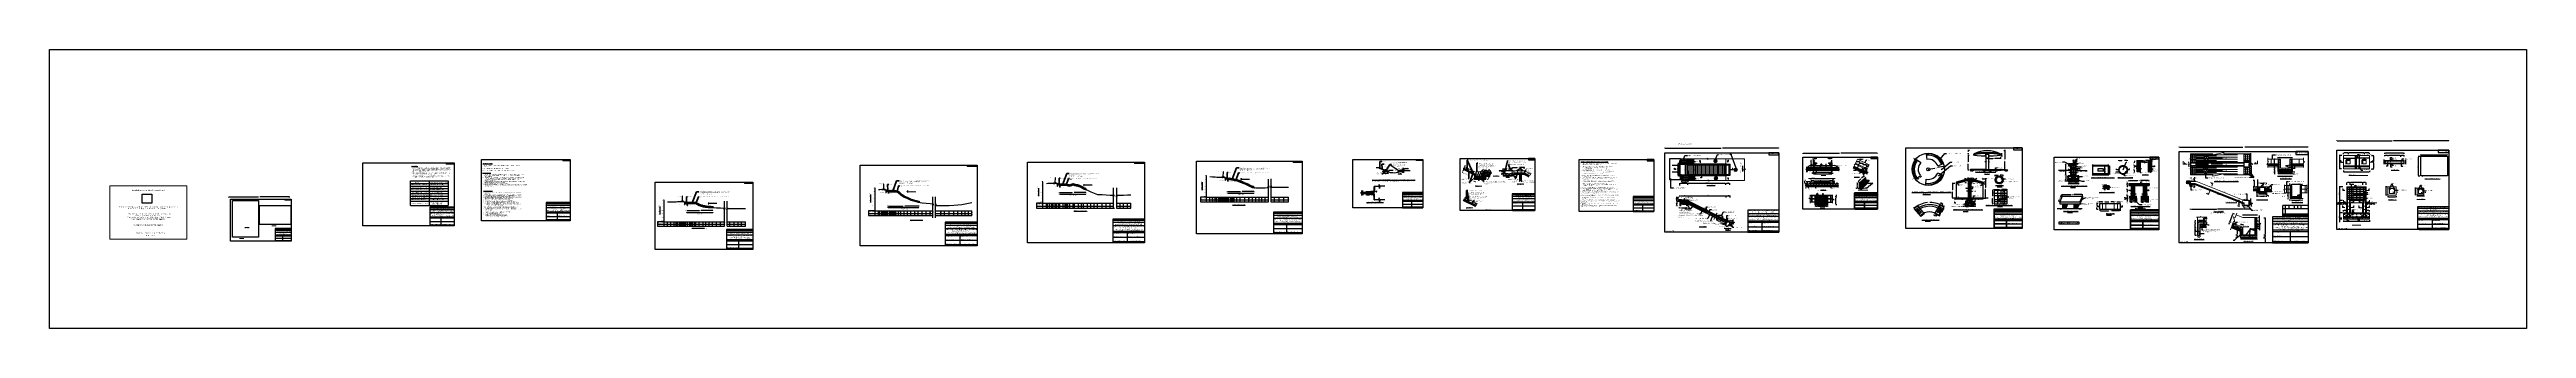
# Model space of a CAD drawing. Header units: metres. Extents: x -2434 to 11656, y -15288 to 8109.
# Drawn here: x -291 to 3390, y -13713 to -13299 of the extents above; entities that cross this region are included whole.
import ezdxf
from ezdxf.enums import TextEntityAlignment as Align

# ---------------------------------------------------------------- set-up
doc = ezdxf.new("R2010")
doc.units = ezdxf.units.M
for name, pattern in [('ACAD_ISO02W100', [15, 12, -3]), ('DASHED', [0.75, 0.5, -0.25]), ('DASHEDX2', [38.1, 25.4, -12.7])]:
    doc.linetypes.add(name, pattern=pattern)
for name, color, linetype, lineweight in [('Blocks', 11, 'Continuous', 9), ('COLM', 1, 'Continuous', 60), ('Layer1', 7, 'Continuous', 13), ('Other line', 7, 'Continuous', 15), ('sheet', 1, 'Continuous', 15)]:
    doc.layers.add(name, color=color, linetype=linetype, lineweight=lineweight)
doc.layers.add('LINE', color=7, linetype='Continuous')
doc.styles.add('ARIAL NARROW', font='ARIALN.TTF')
doc.styles.add('Arial-20', font='arial.ttf', dxfattribs={"height": 0.032})
doc.styles.add('Arial-50', font='arial.ttf')
doc.styles.add('BIG', font='ROMANT.SHX')
doc.styles.add('dim', font='isocp.shx')
doc.styles.add('Kazi_T_H', font='timesbd.ttf')
doc.styles.add('liza', font='times.ttf', dxfattribs={"height": 2})
doc.styles.get("Standard").update_dxf_attribs({"font": 'times.ttf'})
doc.styles.add('TIMES', font='ARIALN.TTF')
doc.dimstyles.new('Copy of STANDARD', dxfattribs={"dimtxt": 0.5, "dimasz": 0.4075, "dimexe": 0.364, "dimexo": 0.219, "dimgap": 0.09, "dimtad": 0, "dimdec": 0, "dimlfac": 1000, "dimzin": 0, "dimdsep": 46, "dimtxsty": 'Standard', "dimcen": 0.09, "dimclre": 256, "dimadec": 0, "dimazin": 0, "dimtfac": 1, "dimtdec": 0, "dimtofl": 0, "dimtmove": 0, "dimatfit": 3, "dimfxl": 1, "dimtolj": 1, "dimtzin": 0, "dimlwd": -1, "dimarcsym": 0})
doc.dimstyles.new('My style', dxfattribs={"dimtxt": 0.5, "dimasz": 0.4, "dimexe": 0.18, "dimexo": 0.0625, "dimgap": 0.09, "dimtad": 0, "dimdec": 0, "dimlfac": 1000, "dimzin": 0, "dimdsep": 46, "dimtxsty": 'Standard', "dimcen": 0.09, "dimadec": 0, "dimazin": 0, "dimtfac": 1, "dimtdec": 0, "dimtofl": 0, "dimtmove": 0, "dimatfit": 3, "dimfxl": 1, "dimtolj": 1, "dimtzin": 0, "dimarcsym": 0})
doc.dimstyles.get("Standard").update_dxf_attribs({"dimtxt": 0.5, "dimasz": 0.4075, "dimexe": 0.364, "dimexo": 0.219, "dimgap": 0.09, "dimtad": 0, "dimdec": 0, "dimlfac": 1000, "dimzin": 0, "dimdsep": 46, "dimtxsty": 'Standard', "dimcen": 0.09, "dimadec": 0, "dimazin": 0, "dimtfac": 1, "dimtdec": 0, "dimtofl": 0, "dimtmove": 0, "dimatfit": 3, "dimfxl": 1, "dimtolj": 1, "dimtzin": 0, "dimarcsym": 0})
doc.dimstyles.new('STANDARD$0', dxfattribs={"dimscale": 0, "dimtxt": 8, "dimasz": 8, "dimexe": 4, "dimexo": 0, "dimgap": 2, "dimtad": 1, "dimdec": 0, "dimzin": 0, "dimdsep": 46, "dimtxsty": 'dim', "dimblk": 'DOTSMALL', "dimcen": 1, "dimclrd": 6, "dimclre": 6, "dimclrt": 256, "dimadec": 0, "dimazin": 0, "dimtfac": 1, "dimtdec": 0, "dimtix": 1, "dimtofl": 0, "dimtmove": 1, "dimatfit": 3, "dimldrblk": 'DOTSMALL', "dimfxl": 6, "dimtolj": 1, "dimtzin": 0, "dimarcsym": 0})
picture_1 = doc.add_image_def('image3.png', size_in_pixel=(251, 242))
picture_2 = doc.add_image_def('image1.png', size_in_pixel=(359, 227))
picture_3 = doc.add_image_def('image2.png', size_in_pixel=(340, 250))
picture_4 = doc.add_image_def('image4.png', size_in_pixel=(2480, 3507))
picture_5 = doc.add_image_def('image5.png', size_in_pixel=(4200, 2550))
pattern_1 = [(50, (3044.3854, -14117.7663), (1.4665866, -0.1283096), [0.1533525, -1.6868775]), (355, (3044.3854, -14117.7663), (-0.2837047, 1.538006), [0.122682, -1.349502]), (100.451, (3044.5076, -14117.777), (1.182887, 1.4096893), [0.1303295, -1.4336245]), (46.1842, (3044.3854, -14117.3574), (2.1821863, -0.3384407), [0.230029, -2.530316]), (96.6356, (3044.5672, -14117.3856), (1.911104, 1.991776), [0.195494, -2.150437]), (351.184, (3044.3854, -14117.3574), (1.911107, 1.991772), [0.184023, -2.024253]), (21, (3044.5899, -14117.4596), (1.2204998, -0.8232374), [0.1533525, -1.6868775]), (326, (3044.5899, -14117.4596), (0.4975063, 1.482713), [0.122682, -1.349502]), (71.4514, (3044.6916, -14117.5282), (1.7180028, 0.659479), [0.1303295, -1.4336245]), (37.5, (3044.3854, -14117.76634), (0.02486326, 0.68066806), [0, -1.3331444, 0, -1.369949, 0, -1.3546137]), (7.5, (3044.3854, -14117.76634), (0.5378983, 0.8064536), [0, -0.7810754, 0, -1.3024739, 0, -0.51628675]), (327.5, (3043.9294, -14117.76634), (1.0915043, -0.0461164), [0, -0.511175, 0, -1.594866, 0, -2.1162645]), (317.5, (3043.72495, -14117.7663), (1.1924399, 0.2046833), [0, -0.6645275, 0, -1.0591546, 0, -1.5028545])]
pattern_2 = [(37.5, (3044.3854, -14117.76634), (-0.01840036, 0.56282522), [0, -0.443992, 0, -0.49657, 0, -0.4746625]), (7.5, (3044.3854, -14117.76634), (0.5169518, 0.8243489), [0, -0.239522, 0, -0.400177, 0, -0.1533525]), (327.5, (3044.0261, -14117.76634), (0.90964123, 0.00165276), [0, -0.14605, 0, -0.52578, 0, -0.686435]), (317.5, (3044.0261, -14117.76634), (0.8780899, 0.2563687), [0, -0.073025, 0, -0.344678, 0, -0.394335])]
pattern_3 = [(50, (3088.4414, -14102.7916), (1.4665866, -0.1283096), [0.1533525, -1.6868775]), (355, (3088.4414, -14102.7916), (-0.2837047, 1.538006), [0.122682, -1.349502]), (100.451, (3088.5637, -14102.8023), (1.182887, 1.4096893), [0.1303295, -1.4336245]), (46.1842, (3088.4414, -14102.3826), (2.182186, -0.338441), [0.230029, -2.530316]), (96.6356, (3088.6233, -14102.4108), (1.911104, 1.991776), [0.195494, -2.150437]), (351.184, (3088.4414, -14102.3826), (1.911107, 1.991772), [0.184023, -2.024253]), (21, (3088.6459, -14102.4849), (1.2204998, -0.8232374), [0.1533525, -1.6868775]), (326, (3088.6459, -14102.4849), (0.4975063, 1.482713), [0.122682, -1.349502]), (71.4514, (3088.7476, -14102.5535), (1.7180028, 0.659479), [0.1303295, -1.4336245]), (37.5, (3088.44144, -14102.79157), (0.02486326, 0.68066806), [0, -1.3331444, 0, -1.369949, 0, -1.3546137]), (7.5, (3088.4414, -14102.7916), (0.5378983, 0.8064536), [0, -0.7810754, 0, -1.3024739, 0, -0.5162867]), (327.5, (3087.98547, -14102.79157), (1.0915043, -0.0461164), [0, -0.511175, 0, -1.594866, 0, -2.1162645]), (317.5, (3087.781, -14102.7916), (1.1924399, 0.2046833), [0, -0.6645275, 0, -1.0591546, 0, -1.5028545])]
pattern_4 = [(37.5, (3088.44144, -14102.79157), (-0.01840036, 0.56282522), [0, -0.443992, 0, -0.49657, 0, -0.4746625]), (7.5, (3088.4414, -14102.7916), (0.5169518, 0.8243489), [0, -0.239522, 0, -0.400177, 0, -0.1533525]), (327.5, (3088.08215, -14102.79157), (0.90964123, 0.00165276), [0, -0.14605, 0, -0.52578, 0, -0.686435]), (317.5, (3088.08215, -14102.7916), (0.8780899, 0.2563687), [0, -0.073025, 0, -0.344678, 0, -0.394335])]
pattern_5 = [(50, (3057.1528, -13902.632), (0.879952, -0.0769858), [0.0920115, -1.0121265]), (355, (3057.1528, -13902.632), (-0.1702228, 0.9228036), [0.0736092, -0.8097012]), (100.451, (3057.2261, -13902.6384), (0.7097323, 0.8458136), [0.0781977, -0.8601747]), (46.1842, (3057.1528, -13902.3867), (1.3093118, -0.2030644), [0.1380173, -1.5181897]), (96.6356, (3057.2619, -13902.4036), (1.1466625, 1.1950654), [0.1172965, -1.290262]), (351.184, (3057.1528, -13902.3867), (1.1466642, 1.1950633), [0.110414, -1.214552]), (21, (3057.27545, -13902.448), (0.7322999, -0.4939425), [0.0920115, -1.0121265]), (326, (3057.27545, -13902.448), (0.2985038, 0.8896279), [0.0736092, -0.8097012]), (71.4514, (3057.3365, -13902.4892), (1.0308017, 0.3956874), [0.0781977, -0.8601747]), (37.5, (3057.15277, -13902.63202), (0.01491795, 0.40840084), [0, -0.79988664, 0, -0.8219694, 0, -0.81276825]), (7.5, (3057.15277, -13902.632), (0.32273897, 0.4838722), [0, -0.46864524, 0, -0.78148434, 0, -0.30977205]), (327.5, (3056.8792, -13902.63202), (0.65490257, -0.02766983), [0, -0.306705, 0, -0.9569196, 0, -1.2697587]), (317.5, (3056.7565, -13902.632), (0.71546395, 0.12280995), [0, -0.3987165, 0, -0.6354928, 0, -0.9017127])]
pattern_6 = [(50, (3003.937, -13830.74194), (0.7332933, -0.0641548), [0.0766762, -0.8434387]), (355, (3003.937, -13830.74194), (-0.1418524, 0.769003), [0.061341, -0.674751]), (100.451, (3003.9981, -13830.7473), (0.5914436, 0.7048447), [0.0651647, -0.7168122]), (46.1842, (3003.937, -13830.5375), (1.0910931, -0.1692204), [0.1150144, -1.265158]), (96.6356, (3004.0279, -13830.5516), (0.955552, 0.995888), [0.097747, -1.0752184]), (351.184, (3003.937, -13830.5375), (0.9555535, 0.995886), [0.0920115, -1.0121265]), (21, (3004.03924, -13830.5886), (0.6102499, -0.4116187), [0.0766762, -0.8434387]), (326, (3004.03924, -13830.5886), (0.2487532, 0.7413566), [0.061341, -0.674751]), (71.4514, (3004.0901, -13830.6229), (0.8590014, 0.3297395), [0.0651647, -0.7168122]), (37.5, (3003.937, -13830.74194), (0.01243163, 0.34033403), [0, -0.6665722, 0, -0.6849745, 0, -0.6773069]), (7.5, (3003.937, -13830.74194), (0.26894914, 0.4032268), [0, -0.3905377, 0, -0.65123695, 0, -0.25814338]), (327.5, (3003.70902, -13830.74194), (0.54575215, -0.0230582), [0, -0.2555875, 0, -0.797433, 0, -1.05813225]), (317.5, (3003.6068, -13830.74194), (0.59621996, 0.1023416), [0, -0.33226375, 0, -0.5295773, 0, -0.75142725])]
pattern_7 = [(37.5, (3003.937, -13830.74194), (-0.00920018, 0.28141261), [0, -0.221996, 0, -0.248285, 0, -0.23733125]), (7.5, (3003.937, -13830.74194), (0.2584759, 0.41217443), [0, -0.119761, 0, -0.2000885, 0, -0.07667625]), (327.5, (3003.75737, -13830.74194), (0.45482061, 0.00082638), [0, -0.073025, 0, -0.26289, 0, -0.3432175]), (317.5, (3003.75737, -13830.74194), (0.43904496, 0.12818436), [0, -0.0365125, 0, -0.172339, 0, -0.1971675])]
pattern_8 = [(37.5, (3041.26503, -14146.55905), (-0.01840036, 0.56282522), [0, -0.443992, 0, -0.49657, 0, -0.4746625]), (7.5, (3041.265, -14146.55905), (0.5169518, 0.8243489), [0, -0.239522, 0, -0.400177, 0, -0.1533525]), (327.5, (3040.90575, -14146.55905), (0.90964123, 0.00165276), [0, -0.14605, 0, -0.52578, 0, -0.686435]), (317.5, (3040.90575, -14146.55905), (0.8780899, 0.2563687), [0, -0.073025, 0, -0.344678, 0, -0.394335])]
pattern_9 = [(37.5, (3041.26503, -14151.2125), (-0.01840036, 0.56282522), [0, -0.443992, 0, -0.49657, 0, -0.4746625]), (7.5, (3041.265, -14151.2125), (0.5169518, 0.8243489), [0, -0.239522, 0, -0.400177, 0, -0.1533525]), (327.5, (3040.90575, -14151.2125), (0.90964123, 0.00165276), [0, -0.14605, 0, -0.52578, 0, -0.686435]), (317.5, (3040.90575, -14151.2125), (0.8780899, 0.2563687), [0, -0.073025, 0, -0.344678, 0, -0.394335])]
pattern_10 = [(50, (3021.5324, -13952.7641), (1.09994, -0.0962322), [0.1150144, -1.265158]), (355, (3021.5324, -13952.7641), (-0.2127786, 1.1535045), [0.0920115, -1.0121265]), (100.451, (3021.624, -13952.7722), (0.8871654, 1.057267), [0.097747, -1.0752184]), (46.1842, (3021.5324, -13952.4574), (1.6366397, -0.2538306), [0.1725216, -1.897737]), (96.6356, (3021.6688, -13952.4786), (1.433328, 1.493832), [0.146621, -1.6128276]), (351.184, (3021.5324, -13952.4574), (1.43333, 1.493829), [0.138017, -1.51819]), (21, (3021.6857, -13952.5341), (0.9153748, -0.617428), [0.1150144, -1.265158]), (326, (3021.6857, -13952.5341), (0.3731297, 1.112035), [0.0920115, -1.0121265]), (71.4514, (3021.762, -13952.5856), (1.288502, 0.4946093), [0.097747, -1.0752184]), (37.5, (3021.5324, -13952.76414), (0.01864744, 0.51050105), [0, -0.9998583, 0, -1.02746175, 0, -1.0159603]), (7.5, (3021.5324, -13952.76414), (0.4034237, 0.6048402), [0, -0.58580655, 0, -0.9768554, 0, -0.3872151]), (327.5, (3021.1904, -13952.76414), (0.8186282, -0.0345873), [0, -0.3833813, 0, -1.1961495, 0, -1.5871984]), (317.5, (3021.03705, -13952.76414), (0.8943299, 0.1535124), [0, -0.4983956, 0, -0.794366, 0, -1.1271409])]
pattern_11 = [(37.5, (3021.53238, -13952.76414), (-0.01380027, 0.42211892), [0, -0.332994, 0, -0.3724275, 0, -0.35599687]), (7.5, (3021.5324, -13952.76414), (0.3877138, 0.61826165), [0, -0.1796415, 0, -0.30013275, 0, -0.11501438]), (327.5, (3021.26292, -13952.76414), (0.68223092, 0.00123957), [0, -0.1095375, 0, -0.394335, 0, -0.51482625]), (317.5, (3021.2629, -13952.76414), (0.6585674, 0.1922765), [0, -0.05476875, 0, -0.2585085, 0, -0.29575125])]
pattern_12 = [(50, (3032.1971, -14077.9935), (1.4665866, -0.1283096), [0.1533525, -1.6868775]), (355, (3032.197, -14077.9935), (-0.2837047, 1.538006), [0.122682, -1.349502]), (100.451, (3032.3193, -14078.0042), (1.182887, 1.4096893), [0.1303295, -1.4336245]), (46.1842, (3032.197, -14077.5846), (2.182186, -0.338441), [0.230029, -2.530316]), (96.6356, (3032.379, -14077.6128), (1.911104, 1.991776), [0.195494, -2.150437]), (351.184, (3032.197, -14077.5846), (1.911107, 1.991772), [0.184023, -2.024253]), (21, (3032.4015, -14077.6868), (1.2204998, -0.8232374), [0.1533525, -1.6868775]), (326, (3032.4015, -14077.6868), (0.4975063, 1.482713), [0.122682, -1.349502]), (71.4514, (3032.5032, -14077.7554), (1.7180028, 0.659479), [0.1303295, -1.4336245]), (37.5, (3032.19707, -14077.9935), (0.02486326, 0.68066806), [0, -1.3331444, 0, -1.369949, 0, -1.3546137]), (7.5, (3032.1971, -14077.9935), (0.5378983, 0.8064536), [0, -0.7810754, 0, -1.3024739, 0, -0.5162867]), (327.5, (3031.7411, -14077.9935), (1.0915043, -0.0461164), [0, -0.511175, 0, -1.594866, 0, -2.1162645]), (317.5, (3031.5366, -14077.9935), (1.19244, 0.2046833), [0, -0.6645275, 0, -1.0591546, 0, -1.5028545])]
pattern_13 = [(50, (3044.8487, -13902.632), (0.879952, -0.0769858), [0.0920115, -1.0121265]), (355, (3044.8487, -13902.632), (-0.1702228, 0.9228036), [0.0736092, -0.8097012]), (100.451, (3044.922, -13902.6384), (0.7097323, 0.8458136), [0.0781977, -0.8601747]), (46.1842, (3044.8487, -13902.3867), (1.3093118, -0.2030644), [0.1380173, -1.5181897]), (96.6356, (3044.9578, -13902.4036), (1.1466625, 1.1950654), [0.1172965, -1.290262]), (351.184, (3044.8487, -13902.3867), (1.1466642, 1.1950633), [0.110414, -1.214552]), (21, (3044.9714, -13902.448), (0.7322999, -0.4939425), [0.0920115, -1.0121265]), (326, (3044.9714, -13902.448), (0.2985038, 0.8896279), [0.0736092, -0.8097012]), (71.4514, (3045.0324, -13902.4892), (1.0308017, 0.3956874), [0.0781977, -0.8601747]), (37.5, (3044.8487, -13902.63202), (0.01491795, 0.40840084), [0, -0.79988664, 0, -0.8219694, 0, -0.81276825]), (7.5, (3044.8487, -13902.632), (0.32273897, 0.4838722), [0, -0.46864524, 0, -0.78148434, 0, -0.30977205]), (327.5, (3044.5751, -13902.63202), (0.65490257, -0.02766983), [0, -0.306705, 0, -0.9569196, 0, -1.2697587]), (317.5, (3044.4524, -13902.632), (0.71546395, 0.12280995), [0, -0.3987165, 0, -0.6354928, 0, -0.9017127])]
pattern_14 = [(45, (363.9731, -13340.808), (-0.8980256, 0.8980256), [])]
pattern_15 = [(45, (380.8777, -13340.808), (-0.8980256, 0.8980256), [])]
pattern_16 = [(37.5, (988.9118, -13484.20745), (-0.01280025, 0.39153059), [0, -0.308864, 0, -0.34544, 0, -0.3302]), (7.5, (988.9118, -13484.20745), (0.35961863, 0.57346008), [0, -0.166624, 0, -0.278384, 0, -0.10668]), (327.5, (988.66186, -13484.20745), (0.6327939, 0.00114975), [0, -0.1016, 0, -0.36576, 0, -0.47752]), (317.5, (988.66186, -13484.20745), (0.61084516, 0.17834346), [0, -0.0508, 0, -0.239776, 0, -0.27432])]
pattern_17 = [(50, (-723.5181, -14341.3817), (0.90462886, -0.07914477), [0.09459212, -1.04051336]), (355, (-723.5181, -14341.3817), (-0.1749971, 0.94868602), [0.0756737, -0.8324107]), (100.4514, (-723.4427, -14341.3883), (0.72963242, 0.86954068), [0.08039093, -0.8843003]), (46.1842, (-723.5181, -14341.1294), (1.34603463, -0.20875727), [0.1418882, -1.56077005]), (96.6356, (-723.406, -14341.1468), (1.1788231, 1.22858505), [0.1205864, -1.3264502]), (351.1842, (-723.5181, -14341.1294), (1.1788221, 1.22858597), [0.11351055, -1.24861604]), (21, (-723.392, -14341.1925), (0.75283608, -0.50779435), [0.09459212, -1.04051336]), (326, (-723.392, -14341.1925), (0.3068762, 0.91457977), [0.0756737, -0.8324107]), (71.4514, (-723.3293, -14341.2348), (1.05971257, 0.4067846), [0.08039093, -0.8843003]), (37.5, (-723.51812, -14341.3817), (0.015336354, 0.419855156), [0, -0.822320865, 0, -0.845022974, 0, -0.83556376]), (7.5, (-723.51812, -14341.3817), (0.33179075, 0.49744322), [0, -0.48178922, 0, -0.80340244, 0, -0.31846015]), (327.5, (-723.79938, -14341.3817), (0.673271974, -0.028446843), [0, -0.31530708, 0, -0.98375809, 0, -1.30537131]), (317.5, (-723.9255, -14341.3817), (0.73553091, 0.12625524), [0, -0.4098992, 0, -0.65331627, 0, -0.92700282])]
pattern_18 = [(50, (-328.6647, -14533.0874), (0.90462886, -0.07914477), [0.09459212, -1.04051336]), (355, (-328.6647, -14533.0874), (-0.1749971, 0.94868602), [0.0756737, -0.8324107]), (100.4514, (-328.5893, -14533.094), (0.72963242, 0.86954068), [0.08039093, -0.8843003]), (46.1842, (-328.6647, -14532.8351), (1.34603463, -0.20875727), [0.1418882, -1.56077005]), (96.6356, (-328.5525, -14532.8525), (1.1788231, 1.22858505), [0.1205864, -1.3264502]), (351.1842, (-328.6647, -14532.8351), (1.1788221, 1.228586), [0.11351055, -1.24861604]), (21, (-328.5386, -14532.8982), (0.75283608, -0.50779435), [0.09459212, -1.04051336]), (326, (-328.5386, -14532.8982), (0.3068762, 0.91457977), [0.0756737, -0.8324107]), (71.4514, (-328.4759, -14532.9405), (1.05971257, 0.4067846), [0.08039093, -0.8843003]), (37.5, (-328.66472, -14533.0874), (0.015336354, 0.419855156), [0, -0.82232086, 0, -0.84502297, 0, -0.83556376]), (7.5, (-328.6647, -14533.0874), (0.33179075, 0.49744322), [0, -0.48178922, 0, -0.80340244, 0, -0.31846015]), (327.5, (-328.94597, -14533.0874), (0.673271974, -0.028446843), [0, -0.31530708, 0, -0.98375809, 0, -1.30537131]), (317.5, (-329.0721, -14533.0874), (0.73553091, 0.12625524), [0, -0.4098992, 0, -0.65331627, 0, -0.92700282])]
pattern_19 = [(45, (3992.27643, -9659.2829), (-0.1122532015, 0.1122532015), []), (135, (3992.27643, -9659.2829), (-0.1122532015, -0.1122532015), [])]
pattern_20 = [(50, (-572.3894, -13475.579), (1.2752927, -0.1115736), [0.13335, -1.46685]), (355, (-572.3894, -13475.579), (-0.2466998, 1.3373965), [0.10668, -1.17348]), (100.451, (-572.2831, -13475.5883), (1.0285975, 1.2258168), [0.11333, -1.24663]), (46.1842, (-572.3894, -13475.2234), (1.8975533, -0.2942963), [0.200025, -2.200275]), (96.6356, (-572.2312, -13475.2479), (1.6618296, 1.7319789), [0.169995, -1.869945]), (351.184, (-572.3894, -13475.2234), (1.6618322, 1.7319758), [0.16002, -1.76022]), (21, (-572.2116, -13475.3123), (1.06130416, -0.71585863), [0.13335, -1.46685]), (326, (-572.2116, -13475.3123), (0.4326142, 1.28931576), [0.10668, -1.17348]), (71.4514, (-572.1231, -13475.3719), (1.49391544, 0.57346), [0.11333, -1.24663]), (37.5, (-572.3894, -13475.579), (0.02162022, 0.59188527), [0, -1.159256, 0, -1.19126, 0, -1.177925]), (7.5, (-572.3894, -13475.579), (0.46773764, 0.70126402), [0, -0.679196, 0, -1.132586, 0, -0.448945]), (327.5, (-572.78587, -13475.579), (0.94913417, -0.04010121), [0, -0.4445, 0, -1.38684, 0, -1.84023]), (317.5, (-572.9637, -13475.579), (1.03690427, 0.17798544), [0, -0.57785, 0, -0.921004, 0, -1.30683])]
pattern_21 = [(37.5, (-572.38938, -13475.57898), (-0.01280025, 0.39153059), [0, -0.308864, 0, -0.34544, 0, -0.3302]), (7.5, (-572.3894, -13475.579), (0.35961863, 0.57346008), [0, -0.166624, 0, -0.278384, 0, -0.10668]), (327.5, (-572.6393, -13475.57898), (0.632793896, 0.001149748), [0, -0.1016, 0, -0.36576, 0, -0.47752]), (317.5, (-572.6393, -13475.579), (0.61084516, 0.17834346), [0, -0.0508, 0, -0.239776, 0, -0.27432])]
pattern_22 = [(50, (-571.3244, -13451.3526), (1.2752927, -0.1115736), [0.13335, -1.46685]), (355, (-571.3244, -13451.3526), (-0.2466998, 1.3373965), [0.10668, -1.17348]), (100.451, (-571.2181, -13451.362), (1.0285975, 1.2258168), [0.11333, -1.24663]), (46.1842, (-571.3244, -13450.997), (1.8975533, -0.2942963), [0.200025, -2.200275]), (96.6356, (-571.1663, -13451.0216), (1.6618296, 1.7319789), [0.169995, -1.869945]), (351.184, (-571.3244, -13450.997), (1.6618322, 1.7319758), [0.16002, -1.76022]), (21, (-571.1466, -13451.0859), (1.06130416, -0.71585863), [0.13335, -1.46685]), (326, (-571.1466, -13451.086), (0.4326142, 1.28931576), [0.10668, -1.17348]), (71.4514, (-571.0582, -13451.1456), (1.49391544, 0.57346), [0.11333, -1.24663]), (37.5, (-571.3244, -13451.35264), (0.02162022, 0.59188527), [0, -1.159256, 0, -1.19126, 0, -1.177925]), (7.5, (-571.3244, -13451.35264), (0.46773764, 0.70126402), [0, -0.679196, 0, -1.132586, 0, -0.448945]), (327.5, (-571.7209, -13451.35264), (0.94913417, -0.04010121), [0, -0.4445, 0, -1.38684, 0, -1.84023]), (317.5, (-571.8987, -13451.35264), (1.03690427, 0.17798544), [0, -0.57785, 0, -0.921004, 0, -1.30683])]
pattern_23 = [(37.5, (-571.3244, -13451.35264), (-0.01280025, 0.39153059), [0, -0.308864, 0, -0.34544, 0, -0.3302]), (7.5, (-571.3244, -13451.35264), (0.35961863, 0.57346008), [0, -0.166624, 0, -0.278384, 0, -0.10668]), (327.5, (-571.57434, -13451.35264), (0.632793896, 0.001149748), [0, -0.1016, 0, -0.36576, 0, -0.47752]), (317.5, (-571.57434, -13451.35264), (0.61084516, 0.17834346), [0, -0.0508, 0, -0.239776, 0, -0.27432])]
pattern_24 = [(45, (3902.54013, -9633.53745), (-0.1122532015, 0.1122532015), [])]
pattern_25 = [(45, (3924.80575, -9633.53745), (-0.1122532015, 0.1122532015), [])]
pattern_26 = [(50, (1192.6032, -13571.4307), (1.4574774, -0.1275127), [0.1524, -1.6764]), (355, (1192.6032, -13571.4307), (-0.2819426, 1.5284531), [0.12192, -1.34112]), (100.451, (1192.7247, -13571.4413), (1.17554, 1.4009335), [0.12952, -1.42472]), (46.1842, (1192.6032, -13571.0243), (2.1686323, -0.3363386), [0.2286, -2.5146]), (96.6356, (1192.784, -13571.0523), (1.899234, 1.9794044), [0.19428, -2.13708]), (351.184, (1192.6032, -13571.0243), (1.899237, 1.979401), [0.18288, -2.01168]), (21, (1192.8064, -13571.1259), (1.212919, -0.8181241), [0.1524, -1.6764]), (326, (1192.8064, -13571.1259), (0.4944162, 1.4735037), [0.12192, -1.34112]), (71.4514, (1192.9075, -13571.1941), (1.707332, 0.6553829), [0.12952, -1.42472]), (37.5, (1192.6032, -13571.4307), (0.02470883, 0.6764403), [0, -1.324864, 0, -1.36144, 0, -1.3462]), (7.5, (1192.6032, -13571.4307), (0.5345573, 0.8014446), [0, -0.776224, 0, -1.294384, 0, -0.51308]), (327.5, (1192.15006, -13571.4307), (1.08472476, -0.04582995), [0, -0.508, 0, -1.58496, 0, -2.10312]), (317.5, (1191.9469, -13571.4307), (1.18503345, 0.2034119), [0, -0.6604, 0, -1.052576, 0, -1.49352])]
pattern_27 = [(37.5, (1192.6032, -13571.4307), (-0.01280025, 0.39153059), [0, -0.308864, 0, -0.34544, 0, -0.3302]), (7.5, (1192.6032, -13571.4307), (0.35961863, 0.57346008), [0, -0.166624, 0, -0.278384, 0, -0.10668]), (327.5, (1192.35326, -13571.4307), (0.6327939, 0.00114975), [0, -0.1016, 0, -0.36576, 0, -0.47752]), (317.5, (1192.35326, -13571.4307), (0.61084516, 0.17834346), [0, -0.0508, 0, -0.239776, 0, -0.27432])]
pattern_28 = [(45, (1121.0965, -13027.3066), (-2.245064, 2.245064), [])]
pattern_29 = [(45, (1121.09652, -13027.306573), (-0.0377170757, 0.0377170757), [])]
pattern_30 = [(0, (1121.09652, -13027.30657), (0, 0.129921), [0.094488, -0.035433]), (90, (1121.09652, -13027.30657), (-0.129921, 8e-18), [0.094488, -0.035433])]
pattern_31 = [(50, (1173.1569, -13027.397), (2.2773084, -0.1992386), [0.238125, -2.619375]), (355, (1173.1569, -13027.397), (-0.4405353, 2.388208), [0.1905, -2.0955]), (100.451, (1173.3466, -13027.4136), (1.8367813, 2.1889586), [0.202375, -2.226125]), (46.1842, (1173.157, -13026.762), (3.388488, -0.525529), [0.3571875, -3.9290625]), (96.6356, (1173.4392, -13026.8058), (2.967553, 3.0928194), [0.3035625, -3.3391875]), (351.184, (1173.157, -13026.762), (2.9675576, 3.092814), [0.28575, -3.14325]), (21, (1173.4744, -13026.9207), (1.895186, -1.278319), [0.238125, -2.619375]), (326, (1173.4744, -13026.9207), (0.7725254, 2.3023496), [0.1905, -2.0955]), (71.4514, (1173.6323, -13027.0273), (2.6677061, 1.0240357), [0.202375, -2.226125]), (37.5, (1173.1569, -13027.397), (0.03860754, 1.056938), [0, -2.0701, 0, -2.12725, 0, -2.1034375]), (7.5, (1173.1569, -13027.397), (0.8352458, 1.2522572), [0, -1.21285, 0, -2.022475, 0, -0.8016875]), (327.5, (1172.44884, -13027.397), (1.69488244, -0.0716093), [0, -0.79375, 0, -2.4765, 0, -3.286125]), (317.5, (1172.1313, -13027.397), (1.8516148, 0.3178311), [0, -1.031875, 0, -1.64465, 0, -2.333625])]
pattern_32 = [(50, (-397.8278, -6707.65604), (0.546554007, -0.047817257), [0.05715, -0.62865]), (355, (-397.8278, -6707.65604), (-0.10572848, 0.57316993), [0.04572, -0.50292]), (100.451, (-397.7823, -6707.66003), (0.440827505, 0.525350063), [0.04857, -0.53427]), (46.1842, (-397.8278, -6707.50364), (0.81323712, -0.126126984), [0.085725, -0.942975]), (96.6356, (-397.76005, -6707.51415), (0.7122127, 0.74227667), [0.072855, -0.801405]), (351.184, (-397.8278, -6707.50364), (0.71221382, 0.74227535), [0.06858, -0.75438]), (21, (-397.7516, -6707.54174), (0.45484464, -0.306796556), [0.05715, -0.62865]), (326, (-397.7516, -6707.54174), (0.185406085, 0.5525639), [0.04572, -0.50292]), (71.4514, (-397.7137, -6707.5673), (0.640249472, 0.245768573), [0.04857, -0.53427]), (37.5, (-397.82782, -6707.65604), (0.00926581, 0.2536651166), [0, -0.496824, 0, -0.51054, 0, -0.504825]), (7.5, (-397.82782, -6707.65604), (0.200458988, 0.300541724), [0, -0.291084, 0, -0.485394, 0, -0.192405]), (327.5, (-397.99775, -6707.65604), (0.4067717855, -0.017186232), [0, -0.1905, 0, -0.59436, 0, -0.78867]), (317.5, (-398.07395, -6707.65604), (0.444387544, 0.076279473), [0, -0.24765, 0, -0.394716, 0, -0.56007])]

# ---------------------------------------------------------------- blocks, each defined once
blk = doc.blocks.new('*D210')
at = {"color": 0, "lineweight": -2, "ltscale": 0.5}
for p, q in [((-24.1, -13518.2), (-24.1, -13517.2)), ((-23.7, -13517.6), (20, -13517.6)), ((65.7, -13517.6), (21.9, -13517.6)), ((66.1, -13518.2), (66.1, -13517.2))]:
    blk.add_line(p, q, dxfattribs=at)
at = {"color": 0, "linetype": 'Continuous', "lineweight": -3, "ltscale": 0.5}
for points in [[(-23.7, -13517.5), (-23.7, -13517.6), (-24.1, -13517.6)], [(65.7, -13517.5), (65.7, -13517.6), (66.1, -13517.6)]]:
    blk.add_solid(points, dxfattribs=at)
at = {"layer": 'Defpoints', "color": 0, "linetype": 'Continuous', "lineweight": -3, "ltscale": 0.5}
for p in [(-24.1, -13518.4), (66.1, -13517.6), (66.1, -13518.4)]:
    blk.add_point(p, dxfattribs=at)
at = {"color": 0, "linetype": 'Continuous', "lineweight": -3, "ltscale": 0.5, "insert": (21, -13517.6), "char_height": 0.5, "attachment_point": 5}
blk.add_mtext('\\A1;90231', dxfattribs=at)
blk = doc.blocks.new('*D503')
at = {"color": 0, "lineweight": -2, "ltscale": 0.5}
for p, q in [((657.6, -13538), (657.6, -13537.5)), ((658, -13537.9), (675.2, -13537.9)), ((695.2, -13537.9), (677.9, -13537.9)), ((695.6, -13537.9), (695.6, -13537.5))]:
    blk.add_line(p, q, dxfattribs=at)
at = {"color": 0, "linetype": 'Continuous', "lineweight": -3, "ltscale": 0.5}
for points in [[(658, -13537.8), (658, -13537.9), (657.6, -13537.9)], [(695.2, -13537.8), (695.2, -13537.9), (695.6, -13537.9)]]:
    blk.add_solid(points, dxfattribs=at)
at = {"layer": 'Defpoints', "color": 0, "linetype": 'Continuous', "lineweight": -3, "ltscale": 0.5}
for p in [(657.6, -13543.6), (695.6, -13537.9), (695.6, -13537.9)]:
    blk.add_point(p, dxfattribs=at)
at = {"color": 0, "linetype": 'Continuous', "lineweight": -3, "ltscale": 0.5, "insert": (676.6, -13537.9), "char_height": 0.7, "attachment_point": 5}
blk.add_mtext('\\A1;38000', dxfattribs=at)
blk = doc.blocks.new('*D504')
at = {"color": 0, "lineweight": -2, "ltscale": 0.5}
for p, q in [((656.2, -13537.9), (656.2, -13537.5)), ((656.6, -13537.9), (657.2, -13537.9)), ((657.6, -13537.8), (657.6, -13538.2))]:
    blk.add_line(p, q, dxfattribs=at)
at = {"color": 0, "linetype": 'Continuous', "lineweight": -3, "ltscale": 0.5}
for points in [[(656.6, -13537.8), (656.6, -13537.9), (656.2, -13537.9)], [(657.2, -13537.8), (657.2, -13537.9), (657.6, -13537.9)]]:
    blk.add_solid(points, dxfattribs=at)
at = {"layer": 'Defpoints', "color": 0, "linetype": 'Continuous', "lineweight": -3, "ltscale": 0.5}
for p in [(656.2, -13537.9), (657.6, -13537.6), (657.6, -13537.9)]:
    blk.add_point(p, dxfattribs=at)
at = {"color": 0, "linetype": 'Continuous', "lineweight": -3, "ltscale": 0.5, "insert": (655.2, -13537.8), "char_height": 0.7, "attachment_point": 5}
blk.add_mtext('\\A1;1350', dxfattribs=at)
blk = doc.blocks.new('*D505')
at = {"color": 0, "lineweight": -2, "ltscale": 0.5}
for p, q in [((656.2, -13540.8), (656.2, -13540.3)), ((656.6, -13540.6), (695.2, -13540.6)), ((695.6, -13540.6), (695.6, -13540.3))]:
    blk.add_line(p, q, dxfattribs=at)
at = {"color": 0, "linetype": 'Continuous', "lineweight": -3, "ltscale": 0.5}
for points in [[(656.6, -13540.6), (656.6, -13540.7), (656.2, -13540.6)], [(695.2, -13540.6), (695.2, -13540.7), (695.6, -13540.6)]]:
    blk.add_solid(points, dxfattribs=at)
at = {"layer": 'Defpoints', "color": 0, "linetype": 'Continuous', "lineweight": -3, "ltscale": 0.5}
for p in [(695.6, -13540.6), (695.6, -13540.6), (656.2, -13546.2)]:
    blk.add_point(p, dxfattribs=at)
at = {"color": 0, "linetype": 'Continuous', "lineweight": -3, "ltscale": 0.5, "insert": (676.5, -13542.4), "char_height": 0.7, "attachment_point": 5}
blk.add_mtext('\\A1;Geo-Bag @ 19.00 m³/m &\\PBlock  @ 20.00 m³/m', dxfattribs=at)
blk = doc.blocks.new('*D506')
at = {"color": 0, "lineweight": -2, "ltscale": 0.5}
for p, q in [((956.5, -13531.2), (956.5, -13530.7)), ((956.9, -13531.1), (977.7, -13531.1)), ((1001.1, -13531.1), (980.4, -13531.1)), ((1001.5, -13531.1), (1001.5, -13530.7))]:
    blk.add_line(p, q, dxfattribs=at)
at = {"color": 0, "linetype": 'Continuous', "lineweight": -3, "ltscale": 0.5}
for points in [[(956.9, -13531), (956.9, -13531.1), (956.5, -13531.1)], [(1001.1, -13531), (1001.1, -13531.1), (1001.5, -13531.1)]]:
    blk.add_solid(points, dxfattribs=at)
at = {"layer": 'Defpoints', "color": 0, "linetype": 'Continuous', "lineweight": -3, "ltscale": 0.5}
for p in [(956.5, -13536.8), (1001.5, -13531.1), (1001.5, -13531.1)]:
    blk.add_point(p, dxfattribs=at)
at = {"color": 0, "linetype": 'Continuous', "lineweight": -3, "ltscale": 0.5, "insert": (979, -13531.1), "char_height": 0.7, "attachment_point": 5}
blk.add_mtext('\\A1;45000', dxfattribs=at)
blk = doc.blocks.new('*D507')
at = {"color": 0, "lineweight": -2, "ltscale": 0.5}
for p, q in [((955.2, -13531.1), (955.2, -13530.7)), ((955.6, -13531.1), (956.1, -13531.1)), ((956.5, -13531), (956.5, -13531.4))]:
    blk.add_line(p, q, dxfattribs=at)
at = {"color": 0, "linetype": 'Continuous', "lineweight": -3, "ltscale": 0.5}
for points in [[(955.6, -13531), (955.6, -13531.1), (955.2, -13531.1)], [(956.1, -13531), (956.1, -13531.1), (956.5, -13531.1)]]:
    blk.add_solid(points, dxfattribs=at)
at = {"layer": 'Defpoints', "color": 0, "linetype": 'Continuous', "lineweight": -3, "ltscale": 0.5}
for p in [(955.2, -13531.1), (956.5, -13530.8), (956.5, -13531.1)]:
    blk.add_point(p, dxfattribs=at)
at = {"color": 0, "linetype": 'Continuous', "lineweight": -3, "ltscale": 0.5, "insert": (954.1, -13531), "char_height": 0.7, "attachment_point": 5}
blk.add_mtext('\\A1;1350', dxfattribs=at)
blk = doc.blocks.new('*D508')
at = {"color": 0, "lineweight": -2, "ltscale": 0.5}
for p, q in [((955.2, -13533.5), (955.2, -13533)), ((955.6, -13533.4), (1001.1, -13533.4)), ((1001.5, -13533.4), (1001.5, -13533))]:
    blk.add_line(p, q, dxfattribs=at)
at = {"color": 0, "linetype": 'Continuous', "lineweight": -3, "ltscale": 0.5}
for points in [[(955.6, -13533.3), (955.6, -13533.5), (955.2, -13533.4)], [(1001.1, -13533.3), (1001.1, -13533.5), (1001.5, -13533.4)]]:
    blk.add_solid(points, dxfattribs=at)
at = {"layer": 'Defpoints', "color": 0, "linetype": 'Continuous', "lineweight": -3, "ltscale": 0.5}
for p in [(955.2, -13539.4), (1001.5, -13533.4), (1001.5, -13533.4)]:
    blk.add_point(p, dxfattribs=at)
at = {"color": 0, "linetype": 'Continuous', "lineweight": -3, "ltscale": 0.5, "insert": (980.6, -13535.3), "char_height": 0.7, "attachment_point": 5}
blk.add_mtext('\\A1;Geo-Bag @ 22.50 m³/m &\\PBlock  @ 23.50 m³/m', dxfattribs=at)
blk = doc.blocks.new('*D509')
at = {"color": 0, "lineweight": -2, "ltscale": 0.5}
for p, q in [((1211.5, -13511.1), (1211.5, -13510.6)), ((1211.9, -13511), (1229.2, -13511)), ((1249.1, -13511), (1231.9, -13511)), ((1249.5, -13511), (1249.5, -13510.6))]:
    blk.add_line(p, q, dxfattribs=at)
at = {"color": 0, "linetype": 'Continuous', "lineweight": -3, "ltscale": 0.5}
for points in [[(1211.9, -13510.9), (1211.9, -13511.1), (1211.5, -13511)], [(1249.1, -13510.9), (1249.1, -13511.1), (1249.5, -13511)]]:
    blk.add_solid(points, dxfattribs=at)
at = {"layer": 'Defpoints', "color": 0, "linetype": 'Continuous', "lineweight": -3, "ltscale": 0.5}
for p in [(1211.5, -13516.7), (1249.5, -13511), (1249.5, -13511)]:
    blk.add_point(p, dxfattribs=at)
at = {"color": 0, "linetype": 'Continuous', "lineweight": -3, "ltscale": 0.5, "insert": (1230.5, -13511), "char_height": 0.7, "attachment_point": 5}
blk.add_mtext('\\A1;38000', dxfattribs=at)
blk = doc.blocks.new('*D510')
at = {"color": 0, "lineweight": -2, "ltscale": 0.5}
for p, q in [((1210.2, -13511), (1210.2, -13510.6)), ((1210.6, -13511), (1211.1, -13511)), ((1211.5, -13510.9), (1211.5, -13511.4))]:
    blk.add_line(p, q, dxfattribs=at)
at = {"color": 0, "linetype": 'Continuous', "lineweight": -3, "ltscale": 0.5}
for points in [[(1210.6, -13510.9), (1210.6, -13511.1), (1210.2, -13511)], [(1211.1, -13510.9), (1211.1, -13511.1), (1211.5, -13511)]]:
    blk.add_solid(points, dxfattribs=at)
at = {"layer": 'Defpoints', "color": 0, "linetype": 'Continuous', "lineweight": -3, "ltscale": 0.5}
for p in [(1210.2, -13511), (1211.5, -13510.7), (1211.5, -13511)]:
    blk.add_point(p, dxfattribs=at)
at = {"color": 0, "linetype": 'Continuous', "lineweight": -3, "ltscale": 0.5, "insert": (1209.1, -13510.9), "char_height": 0.7, "attachment_point": 5}
blk.add_mtext('\\A1;1350', dxfattribs=at)
blk = doc.blocks.new('*D511')
at = {"color": 0, "lineweight": -2, "ltscale": 0.5}
for p, q in [((1210.2, -13513.5), (1210.2, -13512.9)), ((1210.6, -13513.3), (1249.1, -13513.3)), ((1249.5, -13513.3), (1249.5, -13512.9))]:
    blk.add_line(p, q, dxfattribs=at)
at = {"color": 0, "linetype": 'Continuous', "lineweight": -3, "ltscale": 0.5}
for points in [[(1210.6, -13513.2), (1210.6, -13513.4), (1210.2, -13513.3)], [(1249.1, -13513.2), (1249.1, -13513.4), (1249.5, -13513.3)]]:
    blk.add_solid(points, dxfattribs=at)
at = {"layer": 'Defpoints', "color": 0, "linetype": 'Continuous', "lineweight": -3, "ltscale": 0.5}
for p in [(1210.2, -13519.4), (1249.5, -13513.3), (1249.5, -13513.3)]:
    blk.add_point(p, dxfattribs=at)
at = {"color": 0, "linetype": 'Continuous', "lineweight": -3, "ltscale": 0.5, "insert": (1230.4, -13515.4), "char_height": 0.7, "attachment_point": 5}
blk.add_mtext('\\A1;Geo-Bag @ 19.00 m³/m &\\PBlock  @ 20.00 m³/m', dxfattribs=at)
blk = doc.blocks.new('*D512')
at = {"color": 0, "lineweight": -2, "ltscale": 0.5}
for p, q in [((1461.4, -13509.7), (1461.4, -13509.2)), ((1461.8, -13509.5), (1479, -13509.5)), ((1498.9, -13509.5), (1481.7, -13509.5)), ((1499.4, -13509.5), (1499.4, -13509.2))]:
    blk.add_line(p, q, dxfattribs=at)
at = {"color": 0, "linetype": 'Continuous', "lineweight": -3, "ltscale": 0.5}
for points in [[(1461.8, -13509.5), (1461.8, -13509.6), (1461.4, -13509.5)], [(1498.9, -13509.5), (1498.9, -13509.6), (1499.4, -13509.5)]]:
    blk.add_solid(points, dxfattribs=at)
at = {"layer": 'Defpoints', "color": 0, "linetype": 'Continuous', "lineweight": -3, "ltscale": 0.5}
for p in [(1461.4, -13515.2), (1499.4, -13509.5), (1499.4, -13509.5)]:
    blk.add_point(p, dxfattribs=at)
at = {"color": 0, "linetype": 'Continuous', "lineweight": -3, "ltscale": 0.5, "insert": (1480.4, -13509.5), "char_height": 0.7, "attachment_point": 5}
blk.add_mtext('\\A1;38000', dxfattribs=at)
blk = doc.blocks.new('*D513')
at = {"color": 0, "lineweight": -2, "ltscale": 0.5}
for p, q in [((1460, -13509.5), (1460, -13509.2)), ((1460.4, -13509.5), (1460.9, -13509.5)), ((1461.4, -13509.4), (1461.4, -13509.9))]:
    blk.add_line(p, q, dxfattribs=at)
at = {"color": 0, "linetype": 'Continuous', "lineweight": -3, "ltscale": 0.5}
for points in [[(1460.4, -13509.5), (1460.4, -13509.6), (1460, -13509.5)], [(1460.9, -13509.5), (1460.9, -13509.6), (1461.4, -13509.5)]]:
    blk.add_solid(points, dxfattribs=at)
at = {"layer": 'Defpoints', "color": 0, "linetype": 'Continuous', "lineweight": -3, "ltscale": 0.5}
for p in [(1460, -13509.5), (1461.4, -13509.2), (1461.4, -13509.5)]:
    blk.add_point(p, dxfattribs=at)
at = {"color": 0, "linetype": 'Continuous', "lineweight": -3, "ltscale": 0.5, "insert": (1459, -13509.4), "char_height": 0.7, "attachment_point": 5}
blk.add_mtext('\\A1;1350', dxfattribs=at)
blk = doc.blocks.new('*D514')
at = {"color": 0, "lineweight": -2, "ltscale": 0.5}
for p, q in [((1460, -13512), (1460, -13511.5)), ((1460.4, -13511.9), (1498.9, -13511.9)), ((1499.4, -13511.9), (1499.4, -13511.5))]:
    blk.add_line(p, q, dxfattribs=at)
at = {"color": 0, "linetype": 'Continuous', "lineweight": -3, "ltscale": 0.5}
for points in [[(1460.4, -13511.8), (1460.4, -13511.9), (1460, -13511.9)], [(1498.9, -13511.8), (1498.9, -13511.9), (1499.4, -13511.9)]]:
    blk.add_solid(points, dxfattribs=at)
at = {"layer": 'Defpoints', "color": 0, "linetype": 'Continuous', "lineweight": -3, "ltscale": 0.5}
for p in [(1460, -13517.9), (1499.4, -13511.9), (1499.4, -13511.9)]:
    blk.add_point(p, dxfattribs=at)
at = {"color": 0, "linetype": 'Continuous', "lineweight": -3, "ltscale": 0.5, "insert": (1480.2, -13514), "char_height": 0.7, "attachment_point": 5}
blk.add_mtext('\\A1;Geo-Bag @ 19.00 m³/m &\\PBlock  @ 20.00 m³/m', dxfattribs=at)
blk = doc.blocks.new('*D533')
at = {"layer": 'Defpoints', "color": 0, "lineweight": -3, "ltscale": 0.5}
for p in [(1883, -13476.1), (1901.4, -13474.1), (1901.4, -13475)]:
    blk.add_point(p, dxfattribs=at)
at = {"layer": 'LINE', "color": 0, "lineweight": -2, "ltscale": 0.5}
for p, q in [((1883, -13475.8), (1883, -13473.7)), ((1883.4, -13474.1), (1890.5, -13474.1)), ((1901, -13474.1), (1893.9, -13474.1)), ((1901.4, -13474.8), (1901.4, -13473.7))]:
    blk.add_line(p, q, dxfattribs=at)
at = {"layer": 'LINE', "color": 0, "lineweight": -3, "ltscale": 0.5}
for points in [[(1883.4, -13474), (1883.4, -13474.1), (1883, -13474.1)], [(1901, -13474), (1901, -13474.1), (1901.4, -13474.1)]]:
    blk.add_solid(points, dxfattribs=at)
at = {"layer": 'LINE', "color": 0, "lineweight": 13, "ltscale": 0.5, "insert": (1892.2, -13474.1), "char_height": 0.5, "attachment_point": 5}
blk.add_mtext('\\A1;{\\H1.775x;1.40m}', dxfattribs=at)
blk = doc.blocks.new('*D534')
at = {"layer": 'Defpoints', "color": 0, "lineweight": -3, "ltscale": 0.5}
for p in [(1867.3, -13479), (1868.2, -13479), (1868.2, -13484.3)]:
    blk.add_point(p, dxfattribs=at)
at = {"layer": 'LINE', "color": 0, "lineweight": -2, "ltscale": 0.5}
for p, q in [((1868, -13479), (1866.9, -13479)), ((1868, -13484.3), (1866.9, -13484.3)), ((1867.3, -13479.4), (1867.3, -13480.6)), ((1867.3, -13483.9), (1867.3, -13482.7))]:
    blk.add_line(p, q, dxfattribs=at)
at = {"layer": 'LINE', "color": 0, "lineweight": -3, "ltscale": 0.5}
for points in [[(1867.2, -13479.4), (1867.4, -13479.4), (1867.3, -13479)], [(1867.2, -13483.9), (1867.4, -13483.9), (1867.3, -13484.3)]]:
    blk.add_solid(points, dxfattribs=at)
at = {"layer": 'LINE', "color": 0, "lineweight": 13, "ltscale": 0.5, "insert": (1867.3, -13481.7), "char_height": 0.9, "attachment_point": 5, "rotation": 90}
blk.add_mtext('\\A1;400', dxfattribs=at)
blk = doc.blocks.new('*D535')
at = {"layer": 'Defpoints', "color": 0, "lineweight": -3, "ltscale": 0.5}
for p in [(1874.1, -13484.4), (1878.5, -13484.4), (1878.5, -13488.1)]:
    blk.add_point(p, dxfattribs=at)
at = {"layer": 'LINE', "color": 0, "lineweight": -2, "ltscale": 0.5}
for p, q in [((1874.1, -13488), (1874.1, -13488.5)), ((1874.5, -13488.1), (1878.1, -13488.1)), ((1878.5, -13488), (1878.5, -13488.5))]:
    blk.add_line(p, q, dxfattribs=at)
at = {"layer": 'LINE', "color": 0, "lineweight": -3, "ltscale": 0.5}
for points in [[(1874.5, -13488.1), (1874.5, -13488.2), (1874.1, -13488.1)], [(1878.1, -13488.1), (1878.1, -13488.2), (1878.5, -13488.1)]]:
    blk.add_solid(points, dxfattribs=at)
at = {"layer": 'LINE', "color": 0, "lineweight": 13, "ltscale": 0.5, "insert": (1876.3, -13488.1), "char_height": 0.5, "attachment_point": 5}
blk.add_mtext('\\A1;{\\H1.464x;Long direction\\Pof Geo-Bag}', dxfattribs=at)
blk = doc.blocks.new('*D536')
at = {"layer": 'Defpoints', "color": 0, "linetype": 'ByBlock', "lineweight": -3, "ltscale": 0.5}
for p in [(1833.2, -13491.7), (1838.6, -13490.6), (1838.6, -13492.9)]:
    blk.add_point(p, dxfattribs=at)
at = {"layer": 'LINE', "color": 0, "lineweight": -2, "ltscale": 0.5}
for p, q in [((1832.8, -13492.9), (1832.4, -13492.9)), ((1833.2, -13492.8), (1833.2, -13493.3)), ((1838.6, -13492.8), (1838.6, -13493.3)), ((1839, -13492.9), (1839.4, -13492.9))]:
    blk.add_line(p, q, dxfattribs=at)
at = {"layer": 'LINE', "color": 0, "linetype": 'ByBlock', "lineweight": -3, "ltscale": 0.5}
for points in [[(1832.8, -13492.9), (1832.8, -13493), (1833.2, -13492.9)], [(1839, -13492.9), (1839, -13493), (1838.6, -13492.9)]]:
    blk.add_solid(points, dxfattribs=at)
at = {"layer": 'LINE', "color": 0, "linetype": 'ByBlock', "lineweight": -3, "ltscale": 0.5, "insert": (1835.9, -13492.9), "char_height": 0.5, "attachment_point": 5}
blk.add_mtext('\\A1;Long direction\\Pof Geo-Bag', dxfattribs=at)
blk = doc.blocks.new('*D537')
at = {"layer": 'Defpoints', "color": 0, "lineweight": -3, "ltscale": 0.5}
for p in [(1827, -13494.1), (1827.4, -13494.1), (1827.4, -13494.4)]:
    blk.add_point(p, dxfattribs=at)
at = {"layer": 'LINE', "color": 0, "lineweight": -2, "ltscale": 0.5}
for p, q in [((1826.5, -13494.4), (1826.1, -13494.4)), ((1827, -13494.3), (1827, -13494.8)), ((1827.4, -13494.3), (1827.4, -13494.8)), ((1827.8, -13494.4), (1828.2, -13494.4))]:
    blk.add_line(p, q, dxfattribs=at)
at = {"layer": 'LINE', "color": 0, "lineweight": -3, "ltscale": 0.5}
for points in [[(1826.5, -13494.3), (1826.5, -13494.5), (1827, -13494.4)], [(1827.8, -13494.3), (1827.8, -13494.5), (1827.4, -13494.4)]]:
    blk.add_solid(points, dxfattribs=at)
at = {"layer": 'LINE', "color": 0, "lineweight": 13, "ltscale": 0.5, "insert": (1830.1, -13494.4), "char_height": 0.9, "attachment_point": 5}
blk.add_mtext('\\A1;0.10 m', dxfattribs=at)
blk = doc.blocks.new('*D538')
at = {"layer": 'Blocks', "color": 0, "lineweight": -2, "ltscale": 0.5}
for p, q in [((2874.2, -13443.7), (2874.2, -13443.2)), ((3065.9, -13443.7), (3065.9, -13443.2))]:
    blk.add_line(p, q, dxfattribs=at)
at = {"layer": 'Blocks', "color": 0, "linetype": 'ByBlock', "lineweight": -2, "ltscale": 0.5}
for p, q in [((2874.6, -13443.6), (2968.6, -13443.6)), ((3065.5, -13443.6), (2971.5, -13443.6))]:
    blk.add_line(p, q, dxfattribs=at)
at = {"layer": 'Blocks', "color": 0, "linetype": 'ByBlock', "lineweight": -3, "ltscale": 0.5}
for points in [[(2874.6, -13443.5), (2874.6, -13443.7), (2874.2, -13443.6)], [(3065.5, -13443.5), (3065.5, -13443.7), (3065.9, -13443.6)]]:
    blk.add_solid(points, dxfattribs=at)
at = {"layer": 'Defpoints', "color": 0, "linetype": 'ByBlock', "lineweight": -3, "ltscale": 0.5}
for p in [(2874.2, -13450.2), (3065.9, -13443.6), (3065.9, -13450.2)]:
    blk.add_point(p, dxfattribs=at)
at = {"layer": 'Blocks', "color": 0, "linetype": 'ByBlock', "lineweight": -2, "ltscale": 0.5, "insert": (2970, -13443.6), "char_height": 0.5, "attachment_point": 5}
blk.add_mtext('\\A1;191.76 m', dxfattribs=at)
blk = doc.blocks.new('*D539')
at = {"layer": 'Blocks', "color": 0, "lineweight": -2, "ltscale": 0.5}
for p, q in [((3021.4, -13460.1), (3021.4, -13458.5)), ((3022.2, -13458.9), (3024, -13458.9)), ((3024.8, -13460.1), (3024.8, -13458.5))]:
    blk.add_line(p, q, dxfattribs=at)
at = {"layer": 'Blocks', "color": 0, "lineweight": -3, "ltscale": 0.5}
for points in [[(3022.2, -13458.8), (3022.2, -13459), (3021.4, -13458.9)], [(3024, -13458.8), (3024, -13459), (3024.8, -13458.9)]]:
    blk.add_solid(points, dxfattribs=at)
at = {"layer": 'Defpoints', "color": 0, "lineweight": -3, "ltscale": 0.5}
for p in [(3021.4, -13460.3), (3024.8, -13458.9), (3024.8, -13460.3)]:
    blk.add_point(p, dxfattribs=at)
at = {"layer": 'Blocks', "color": 0, "lineweight": 30, "ltscale": 0.5, "insert": (3023.1, -13458.1), "char_height": 1, "attachment_point": 5}
blk.add_mtext('\\A1;150', dxfattribs=at)
blk = doc.blocks.new('*D540')
at = {"layer": 'Blocks', "color": 0, "lineweight": -2, "ltscale": 0.5}
for p, q in [((3038.6, -13460.1), (3038.6, -13458.5)), ((3039.4, -13458.9), (3041.3, -13458.9)), ((3042.1, -13460.1), (3042.1, -13458.5))]:
    blk.add_line(p, q, dxfattribs=at)
at = {"layer": 'Blocks', "color": 0, "lineweight": -3, "ltscale": 0.5}
for points in [[(3039.4, -13458.8), (3039.4, -13459), (3038.6, -13458.9)], [(3041.3, -13458.8), (3041.3, -13459), (3042.1, -13458.9)]]:
    blk.add_solid(points, dxfattribs=at)
at = {"layer": 'Defpoints', "color": 0, "lineweight": -3, "ltscale": 0.5}
for p in [(3038.6, -13460.3), (3042.1, -13458.9), (3042.1, -13460.3)]:
    blk.add_point(p, dxfattribs=at)
at = {"layer": 'Blocks', "color": 0, "lineweight": 30, "ltscale": 0.5, "insert": (3040.3, -13458.1), "char_height": 1, "attachment_point": 5}
blk.add_mtext('\\A1;150', dxfattribs=at)
blk = doc.blocks.new('*D541')
at = {"layer": 'Blocks', "color": 0, "lineweight": -2, "ltscale": 0.5}
for p, q in [((3024.8, -13460.1), (3024.8, -13458.5)), ((3025.6, -13458.9), (3037.8, -13458.9)), ((3038.6, -13460.1), (3038.6, -13458.5))]:
    blk.add_line(p, q, dxfattribs=at)
at = {"layer": 'Blocks', "color": 0, "lineweight": -3, "ltscale": 0.5}
for points in [[(3025.6, -13458.8), (3025.6, -13459), (3024.8, -13458.9)], [(3037.8, -13458.8), (3037.8, -13459), (3038.6, -13458.9)]]:
    blk.add_solid(points, dxfattribs=at)
at = {"layer": 'Defpoints', "color": 0, "lineweight": -3, "ltscale": 0.5}
for p in [(3024.8, -13460.3), (3038.6, -13458.9), (3038.6, -13460.3)]:
    blk.add_point(p, dxfattribs=at)
at = {"layer": 'Blocks', "color": 0, "lineweight": 30, "ltscale": 0.5, "insert": (3031.7, -13458.1), "char_height": 1, "attachment_point": 5}
blk.add_mtext('\\A1;600', dxfattribs=at)
blk = doc.blocks.new('*D542')
at = {"layer": 'Blocks', "color": 0, "lineweight": -2, "ltscale": 0.5}
for p, q in [((3016.7, -13461.3), (3015.2, -13461.3)), ((3015.5, -13462.1), (3015.5, -13474.3)), ((3016.7, -13475.1), (3015.2, -13475.1))]:
    blk.add_line(p, q, dxfattribs=at)
at = {"layer": 'Blocks', "color": 0, "lineweight": -3, "ltscale": 0.5}
for points in [[(3015.4, -13462.1), (3015.7, -13462.1), (3015.5, -13461.3)], [(3015.4, -13474.3), (3015.7, -13474.3), (3015.5, -13475.1)]]:
    blk.add_solid(points, dxfattribs=at)
at = {"layer": 'Defpoints', "color": 0, "lineweight": -3, "ltscale": 0.5}
for p in [(3016.9, -13461.3), (3015.5, -13475.1), (3016.9, -13475.1)]:
    blk.add_point(p, dxfattribs=at)
at = {"layer": 'Blocks', "color": 0, "lineweight": 30, "ltscale": 0.5, "insert": (3014.7, -13468.2), "char_height": 1, "attachment_point": 5, "rotation": 90}
blk.add_mtext('\\A1;600', dxfattribs=at)
blk = doc.blocks.new('*D543')
at = {"layer": 'Blocks', "color": 0, "lineweight": -2, "ltscale": 0.5}
for p, q in [((3016.7, -13475.1), (3015.2, -13475.1)), ((3016.7, -13478.5), (3015.2, -13478.5)), ((3015.5, -13475.9), (3015.5, -13477.7))]:
    blk.add_line(p, q, dxfattribs=at)
at = {"layer": 'Blocks', "color": 0, "lineweight": -3, "ltscale": 0.5}
for points in [[(3015.4, -13475.9), (3015.7, -13475.9), (3015.5, -13475.1)], [(3015.4, -13477.7), (3015.7, -13477.7), (3015.5, -13478.5)]]:
    blk.add_solid(points, dxfattribs=at)
at = {"layer": 'Defpoints', "color": 0, "lineweight": -3, "ltscale": 0.5}
for p in [(3015.5, -13478.5), (3016.9, -13475.1), (3016.9, -13478.5)]:
    blk.add_point(p, dxfattribs=at)
at = {"layer": 'Blocks', "color": 0, "lineweight": 30, "ltscale": 0.5, "insert": (3014.7, -13476.8), "char_height": 1, "attachment_point": 5, "rotation": 90}
blk.add_mtext('\\A1;200', dxfattribs=at)
blk = doc.blocks.new('*D544')
at = {"layer": 'Blocks', "color": 0, "lineweight": -2, "ltscale": 0.5}
for p, q in [((3021.4, -13487.6), (3021.4, -13486.1)), ((3022.2, -13486.5), (3024, -13486.5)), ((3024.8, -13487.6), (3024.8, -13486.1))]:
    blk.add_line(p, q, dxfattribs=at)
at = {"layer": 'Blocks', "color": 0, "lineweight": -3, "ltscale": 0.5}
for points in [[(3022.2, -13486.3), (3022.2, -13486.6), (3021.4, -13486.5)], [(3024, -13486.3), (3024, -13486.6), (3024.8, -13486.5)]]:
    blk.add_solid(points, dxfattribs=at)
at = {"layer": 'Defpoints', "color": 0, "lineweight": -3, "ltscale": 0.5}
for p in [(3021.4, -13487.9), (3024.8, -13486.5), (3024.8, -13487.9)]:
    blk.add_point(p, dxfattribs=at)
at = {"layer": 'Blocks', "color": 0, "lineweight": 30, "ltscale": 0.5, "insert": (3023.1, -13485.6), "char_height": 1, "attachment_point": 5}
blk.add_mtext('\\A1;150', dxfattribs=at)
blk = doc.blocks.new('*D545')
at = {"layer": 'Blocks', "color": 0, "lineweight": -2, "ltscale": 0.5}
for p, q in [((3038.6, -13487.6), (3038.6, -13486.1)), ((3039.4, -13486.5), (3041.3, -13486.5)), ((3042.1, -13487.6), (3042.1, -13486.1))]:
    blk.add_line(p, q, dxfattribs=at)
at = {"layer": 'Blocks', "color": 0, "lineweight": -3, "ltscale": 0.5}
for points in [[(3039.4, -13486.3), (3039.4, -13486.6), (3038.6, -13486.5)], [(3041.3, -13486.3), (3041.3, -13486.6), (3042.1, -13486.5)]]:
    blk.add_solid(points, dxfattribs=at)
at = {"layer": 'Defpoints', "color": 0, "lineweight": -3, "ltscale": 0.5}
for p in [(3038.6, -13487.9), (3042.1, -13486.5), (3042.1, -13487.9)]:
    blk.add_point(p, dxfattribs=at)
at = {"layer": 'Blocks', "color": 0, "lineweight": 30, "ltscale": 0.5, "insert": (3040.3, -13485.6), "char_height": 1, "attachment_point": 5}
blk.add_mtext('\\A1;150', dxfattribs=at)
blk = doc.blocks.new('*D546')
at = {"layer": 'Blocks', "color": 0, "lineweight": -2, "ltscale": 0.5}
for p, q in [((3024.8, -13487.6), (3024.8, -13486.1)), ((3025.6, -13486.5), (3037.8, -13486.5)), ((3038.6, -13487.6), (3038.6, -13486.1))]:
    blk.add_line(p, q, dxfattribs=at)
at = {"layer": 'Blocks', "color": 0, "lineweight": -3, "ltscale": 0.5}
for points in [[(3025.6, -13486.3), (3025.6, -13486.6), (3024.8, -13486.5)], [(3037.8, -13486.3), (3037.8, -13486.6), (3038.6, -13486.5)]]:
    blk.add_solid(points, dxfattribs=at)
at = {"layer": 'Defpoints', "color": 0, "lineweight": -3, "ltscale": 0.5}
for p in [(3024.8, -13487.9), (3038.6, -13486.5), (3038.6, -13487.9)]:
    blk.add_point(p, dxfattribs=at)
at = {"layer": 'Blocks', "color": 0, "lineweight": 30, "ltscale": 0.5, "insert": (3031.7, -13485.6), "char_height": 1, "attachment_point": 5}
blk.add_mtext('\\A1;600', dxfattribs=at)
blk = doc.blocks.new('A$C734E4CAF')
at = {"layer": 'Blocks', "lineweight": 13, "ltscale": 0.002}
h = blk.add_hatch(dxfattribs=at)
h.set_pattern_fill('AR-B88', color=0, scale=0.01, style=0)
h.set_pattern_definition([(0, (108.2436, -569.4196), (0, 2.032), []), (90, (108.2436, -569.4196), (-1.016, 2.032), [2.032, -2.032])])
h.paths.add_polyline_path([(-3.2, 0, 1), (3.2, 0, 1)])
at = {"layer": 'Blocks', "color": 0, "lineweight": 13, "ltscale": 0.05}
blk.add_circle((0, 0), 3.21, dxfattribs=at)
blk = doc.blocks.new('*D547')
at = {"layer": 'Blocks', "color": 0, "lineweight": -2, "ltscale": 0.5}
for p, q in [((3016.7, -13479.7), (3015.2, -13479.7)), ((3016.7, -13483.1), (3015.2, -13483.1)), ((3015.5, -13480.5), (3015.5, -13482.3))]:
    blk.add_line(p, q, dxfattribs=at)
at = {"layer": 'Blocks', "color": 0, "lineweight": -3, "ltscale": 0.5}
for points in [[(3015.4, -13480.5), (3015.7, -13480.5), (3015.5, -13479.7)], [(3015.4, -13482.3), (3015.7, -13482.3), (3015.5, -13483.1)]]:
    blk.add_solid(points, dxfattribs=at)
at = {"layer": 'Defpoints', "color": 0, "lineweight": -3, "ltscale": 0.5}
for p in [(3015.5, -13483.1), (3016.9, -13479.7), (3016.9, -13483.1)]:
    blk.add_point(p, dxfattribs=at)
at = {"layer": 'Blocks', "color": 0, "lineweight": 30, "ltscale": 0.5, "insert": (3014.7, -13481.4), "char_height": 1, "attachment_point": 5, "rotation": 90}
blk.add_mtext('\\A1;150', dxfattribs=at)
blk = doc.blocks.new('*D548')
at = {"layer": 'Blocks', "color": 0, "lineweight": -2, "ltscale": 0.5}
for p, q in [((2901.1, -13576.3), (2901.1, -13576.9)), ((2901.9, -13576.5), (2904.7, -13576.5)), ((2905.5, -13576.3), (2905.5, -13576.9))]:
    blk.add_line(p, q, dxfattribs=at)
at = {"layer": 'Blocks', "color": 0, "lineweight": -3, "ltscale": 0.5}
for points in [[(2901.9, -13576.4), (2901.9, -13576.6), (2901.1, -13576.5)], [(2904.7, -13576.4), (2904.7, -13576.6), (2905.5, -13576.5)]]:
    blk.add_solid(points, dxfattribs=at)
at = {"layer": 'Defpoints', "color": 0, "lineweight": -3, "ltscale": 0.5}
for p in [(2901.1, -13576.1), (2905.5, -13576.1), (2905.5, -13576.5)]:
    blk.add_point(p, dxfattribs=at)
at = {"layer": 'Blocks', "color": 0, "lineweight": 30, "ltscale": 0.5, "insert": (2903.3, -13575.7), "char_height": 1, "attachment_point": 5}
blk.add_mtext('\\A1;150', dxfattribs=at)
blk = doc.blocks.new('*D549')
at = {"layer": 'Blocks', "color": 0, "lineweight": -2, "ltscale": 0.5}
for p, q in [((2898.7, -13553), (2897.2, -13553)), ((2899, -13557.3), (2897.2, -13557.3)), ((2897.6, -13553.8), (2897.6, -13556.5))]:
    blk.add_line(p, q, dxfattribs=at)
at = {"layer": 'Blocks', "color": 0, "lineweight": -3, "ltscale": 0.5}
for points in [[(2897.4, -13553.8), (2897.7, -13553.8), (2897.6, -13553)], [(2897.4, -13556.5), (2897.7, -13556.5), (2897.6, -13557.3)]]:
    blk.add_solid(points, dxfattribs=at)
at = {"layer": 'Defpoints', "color": 0, "lineweight": -3, "ltscale": 0.5}
for p in [(2897.6, -13557.3), (2898.9, -13553), (2899.2, -13557.3)]:
    blk.add_point(p, dxfattribs=at)
at = {"layer": 'Blocks', "color": 0, "lineweight": 30, "ltscale": 0.5, "insert": (2896.8, -13555.2), "char_height": 1, "attachment_point": 5, "rotation": 90}
blk.add_mtext('\\A1;200', dxfattribs=at)
blk = doc.blocks.new('*D550')
at = {"layer": 'Blocks', "color": 0, "lineweight": -2, "ltscale": 0.5}
for p, q in [((2898.7, -13557.3), (2897.2, -13557.3)), ((2899.9, -13574.6), (2897.2, -13574.6)), ((2897.6, -13558.1), (2897.6, -13573.8))]:
    blk.add_line(p, q, dxfattribs=at)
at = {"layer": 'Blocks', "color": 0, "lineweight": -3, "ltscale": 0.5}
for points in [[(2897.4, -13558.1), (2897.7, -13558.1), (2897.6, -13557.3)], [(2897.4, -13573.8), (2897.7, -13573.8), (2897.6, -13574.6)]]:
    blk.add_solid(points, dxfattribs=at)
at = {"layer": 'Defpoints', "color": 0, "lineweight": -3, "ltscale": 0.5}
for p in [(2897.6, -13574.6), (2898.9, -13557.3), (2900.1, -13574.6)]:
    blk.add_point(p, dxfattribs=at)
at = {"layer": 'Blocks', "color": 0, "lineweight": 30, "ltscale": 0.5, "insert": (2896.8, -13565.9), "char_height": 1, "attachment_point": 5, "rotation": 90}
blk.add_mtext('\\A1;900', dxfattribs=at)
blk = doc.blocks.new('*D551')
at = {"layer": 'Blocks', "color": 0, "lineweight": -2, "ltscale": 0.5}
for p, q in [((2903.3, -13551.6), (2903.3, -13552.2)), ((2904.1, -13551.8), (2908.1, -13551.8)), ((2908.9, -13552), (2908.9, -13551.4))]:
    blk.add_line(p, q, dxfattribs=at)
at = {"layer": 'Blocks', "color": 0, "lineweight": -3, "ltscale": 0.5}
for points in [[(2904.1, -13551.7), (2904.1, -13551.9), (2903.3, -13551.8)], [(2908.1, -13551.7), (2908.1, -13551.9), (2908.9, -13551.8)]]:
    blk.add_solid(points, dxfattribs=at)
at = {"layer": 'Defpoints', "color": 0, "lineweight": -3, "ltscale": 0.5}
for p in [(2903.3, -13551.4), (2908.9, -13551.8), (2908.9, -13552.2)]:
    blk.add_point(p, dxfattribs=at)
at = {"layer": 'Blocks', "color": 0, "lineweight": 30, "ltscale": 0.5, "insert": (2906.1, -13551), "char_height": 1, "attachment_point": 5}
blk.add_mtext('\\A1;300', dxfattribs=at)
blk = doc.blocks.new('*D552')
at = {"layer": 'Blocks', "color": 0, "lineweight": -2, "ltscale": 0.5}
for p, q in [((3038.4, -13498.8), (3037.6, -13498.8)), ((3039.2, -13499.4), (3039.2, -13498.4)), ((3041.3, -13499.4), (3041.3, -13498.4)), ((3042.1, -13498.8), (3042.9, -13498.8))]:
    blk.add_line(p, q, dxfattribs=at)
at = {"layer": 'Blocks', "color": 0, "lineweight": -3, "ltscale": 0.5}
for points in [[(3038.4, -13498.7), (3038.4, -13498.9), (3039.2, -13498.8)], [(3042.1, -13498.7), (3042.1, -13498.9), (3041.3, -13498.8)]]:
    blk.add_solid(points, dxfattribs=at)
at = {"layer": 'Defpoints', "color": 0, "lineweight": -3, "ltscale": 0.5}
for p in [(3039.2, -13499.6), (3041.3, -13498.8), (3041.3, -13499.6)]:
    blk.add_point(p, dxfattribs=at)
at = {"layer": 'Blocks', "color": 0, "lineweight": 30, "ltscale": 0.5, "insert": (3040.3, -13498), "char_height": 1, "attachment_point": 5}
blk.add_mtext('\\A1;200', dxfattribs=at)
blk = doc.blocks.new('*D553')
at = {"layer": 'Blocks', "color": 0, "lineweight": -2, "ltscale": 0.5}
for p, q in [((3052.9, -13498.8), (3052.1, -13498.8)), ((3053.7, -13499.4), (3053.7, -13498.4)), ((3055.8, -13499.4), (3055.8, -13498.4)), ((3056.6, -13498.8), (3057.4, -13498.8))]:
    blk.add_line(p, q, dxfattribs=at)
at = {"layer": 'Blocks', "color": 0, "lineweight": -3, "ltscale": 0.5}
for points in [[(3052.9, -13498.7), (3052.9, -13498.9), (3053.7, -13498.8)], [(3056.6, -13498.7), (3056.6, -13498.9), (3055.8, -13498.8)]]:
    blk.add_solid(points, dxfattribs=at)
at = {"layer": 'Defpoints', "color": 0, "lineweight": -3, "ltscale": 0.5}
for p in [(3053.7, -13499.6), (3055.8, -13498.8), (3055.8, -13499.6)]:
    blk.add_point(p, dxfattribs=at)
at = {"layer": 'Blocks', "color": 0, "lineweight": 30, "ltscale": 0.5, "insert": (3054.7, -13498), "char_height": 1, "attachment_point": 5}
blk.add_mtext('\\A1;200', dxfattribs=at)
blk = doc.blocks.new('*D554')
at = {"layer": 'Blocks', "color": 0, "lineweight": -2, "ltscale": 0.5}
for p, q in [((3041.3, -13499.4), (3041.3, -13498.4)), ((3042.1, -13498.8), (3052.9, -13498.8)), ((3053.7, -13499.4), (3053.7, -13498.4))]:
    blk.add_line(p, q, dxfattribs=at)
at = {"layer": 'Blocks', "color": 0, "lineweight": -3, "ltscale": 0.5}
for points in [[(3042.1, -13498.7), (3042.1, -13498.9), (3041.3, -13498.8)], [(3052.9, -13498.7), (3052.9, -13498.9), (3053.7, -13498.8)]]:
    blk.add_solid(points, dxfattribs=at)
at = {"layer": 'Defpoints', "color": 0, "lineweight": -3, "ltscale": 0.5}
for p in [(3041.3, -13499.6), (3053.7, -13498.8), (3053.7, -13499.6)]:
    blk.add_point(p, dxfattribs=at)
at = {"layer": 'Blocks', "color": 0, "lineweight": 30, "ltscale": 0.5, "insert": (3047.5, -13498), "char_height": 1, "attachment_point": 5}
blk.add_mtext('\\A1;1200', dxfattribs=at)
blk = doc.blocks.new('*D555')
at = {"layer": 'Blocks', "color": 0, "lineweight": -2, "ltscale": 0.5}
for p, q in [((3036.3, -13500.5), (3035.4, -13500.5)), ((3035.8, -13501.3), (3035.8, -13516.2)), ((3036.6, -13517), (3035.4, -13517))]:
    blk.add_line(p, q, dxfattribs=at)
at = {"layer": 'Blocks', "color": 0, "lineweight": -3, "ltscale": 0.5}
for points in [[(3035.6, -13501.3), (3035.9, -13501.3), (3035.8, -13500.5)], [(3035.6, -13516.2), (3035.9, -13516.2), (3035.8, -13517)]]:
    blk.add_solid(points, dxfattribs=at)
at = {"layer": 'Defpoints', "color": 0, "lineweight": -3, "ltscale": 0.5}
for p in [(3036.6, -13500.5), (3035.8, -13517), (3036.8, -13517)]:
    blk.add_point(p, dxfattribs=at)
at = {"layer": 'Blocks', "color": 0, "lineweight": 30, "ltscale": 0.5, "insert": (3034.9, -13508.7), "char_height": 1, "attachment_point": 5, "rotation": 90}
blk.add_mtext('\\A1;1200', dxfattribs=at)
blk = doc.blocks.new('*D556')
at = {"layer": 'Blocks', "color": 0, "lineweight": -2, "ltscale": 0.5}
for p, q in [((3038.4, -13522.3), (3037.6, -13522.3)), ((3039.2, -13522.9), (3039.2, -13521.9)), ((3041.3, -13522.9), (3041.3, -13521.9)), ((3042.1, -13522.3), (3042.9, -13522.3))]:
    blk.add_line(p, q, dxfattribs=at)
at = {"layer": 'Blocks', "color": 0, "lineweight": -3, "ltscale": 0.5}
for points in [[(3038.4, -13522.2), (3038.4, -13522.4), (3039.2, -13522.3)], [(3042.1, -13522.2), (3042.1, -13522.4), (3041.3, -13522.3)]]:
    blk.add_solid(points, dxfattribs=at)
at = {"layer": 'Defpoints', "color": 0, "lineweight": -3, "ltscale": 0.5}
for p in [(3039.2, -13523.2), (3041.3, -13522.3), (3041.3, -13523.2)]:
    blk.add_point(p, dxfattribs=at)
at = {"layer": 'Blocks', "color": 0, "lineweight": 30, "ltscale": 0.5, "insert": (3040.3, -13521.5), "char_height": 1, "attachment_point": 5}
blk.add_mtext('\\A1;200', dxfattribs=at)
blk = doc.blocks.new('*D557')
at = {"layer": 'Blocks', "color": 0, "lineweight": -2, "ltscale": 0.5}
for p, q in [((3052.9, -13522.3), (3052.1, -13522.3)), ((3053.7, -13522.9), (3053.7, -13521.9)), ((3055.8, -13522.9), (3055.8, -13521.9)), ((3056.6, -13522.3), (3057.4, -13522.3))]:
    blk.add_line(p, q, dxfattribs=at)
at = {"layer": 'Blocks', "color": 0, "lineweight": -3, "ltscale": 0.5}
for points in [[(3052.9, -13522.2), (3052.9, -13522.4), (3053.7, -13522.3)], [(3056.6, -13522.2), (3056.6, -13522.4), (3055.8, -13522.3)]]:
    blk.add_solid(points, dxfattribs=at)
at = {"layer": 'Defpoints', "color": 0, "lineweight": -3, "ltscale": 0.5}
for p in [(3053.7, -13523.2), (3055.8, -13522.3), (3055.8, -13523.2)]:
    blk.add_point(p, dxfattribs=at)
at = {"layer": 'Blocks', "color": 0, "lineweight": 30, "ltscale": 0.5, "insert": (3054.7, -13521.5), "char_height": 1, "attachment_point": 5}
blk.add_mtext('\\A1;200', dxfattribs=at)
blk = doc.blocks.new('*D558')
at = {"layer": 'Blocks', "color": 0, "lineweight": -2, "ltscale": 0.5}
for p, q in [((3041.3, -13522.9), (3041.3, -13521.9)), ((3042.1, -13522.3), (3052.9, -13522.3)), ((3053.7, -13522.9), (3053.7, -13521.9))]:
    blk.add_line(p, q, dxfattribs=at)
at = {"layer": 'Blocks', "color": 0, "lineweight": -3, "ltscale": 0.5}
for points in [[(3042.1, -13522.2), (3042.1, -13522.4), (3041.3, -13522.3)], [(3052.9, -13522.2), (3052.9, -13522.4), (3053.7, -13522.3)]]:
    blk.add_solid(points, dxfattribs=at)
at = {"layer": 'Defpoints', "color": 0, "lineweight": -3, "ltscale": 0.5}
for p in [(3041.3, -13523.2), (3053.7, -13522.3), (3053.7, -13523.2)]:
    blk.add_point(p, dxfattribs=at)
at = {"layer": 'Blocks', "color": 0, "lineweight": 30, "ltscale": 0.5, "insert": (3047.5, -13521.5), "char_height": 1, "attachment_point": 5}
blk.add_mtext('\\A1;1200', dxfattribs=at)
blk = doc.blocks.new('*D559')
at = {"layer": 'Blocks', "color": 0, "lineweight": -2, "ltscale": 0.5}
for p, q in [((3036.6, -13517), (3035.4, -13517)), ((3036.6, -13519.1), (3035.4, -13519.1)), ((3035.8, -13516.2), (3035.8, -13515.4)), ((3035.8, -13519.9), (3035.8, -13520.7))]:
    blk.add_line(p, q, dxfattribs=at)
at = {"layer": 'Blocks', "color": 0, "lineweight": -3, "ltscale": 0.5}
for points in [[(3035.6, -13516.2), (3035.9, -13516.2), (3035.8, -13517)], [(3035.6, -13519.9), (3035.9, -13519.9), (3035.8, -13519.1)]]:
    blk.add_solid(points, dxfattribs=at)
at = {"layer": 'Defpoints', "color": 0, "lineweight": -3, "ltscale": 0.5}
for p in [(3035.8, -13519.1), (3036.8, -13517), (3036.8, -13519.1)]:
    blk.add_point(p, dxfattribs=at)
at = {"layer": 'Blocks', "color": 0, "lineweight": 30, "ltscale": 0.5, "insert": (3034.9, -13518.1), "char_height": 1, "attachment_point": 5, "rotation": 90}
blk.add_mtext('\\A1;200', dxfattribs=at)
blk = doc.blocks.new('*D560')
at = {"layer": 'Blocks', "color": 0, "lineweight": -2, "ltscale": 0.5}
for p, q in [((2888.5, -13468), (2888.5, -13470.2)), ((2888.6, -13467.4), (2888.9, -13467.4)), ((2888.6, -13470.8), (2888.9, -13470.8))]:
    blk.add_line(p, q, dxfattribs=at)
at = {"layer": 'Blocks', "color": 0, "lineweight": -3, "ltscale": 0.5}
for points in [[(2888.4, -13468), (2888.6, -13468), (2888.5, -13467.4)], [(2888.4, -13470.2), (2888.6, -13470.2), (2888.5, -13470.8)]]:
    blk.add_solid(points, dxfattribs=at)
at = {"layer": 'Defpoints', "color": 0, "lineweight": -3, "ltscale": 0.5}
for p in [(2888.4, -13467.4), (2888.4, -13470.8), (2888.5, -13470.8)]:
    blk.add_point(p, dxfattribs=at)
at = {"layer": 'Blocks', "color": 0, "lineweight": 30, "ltscale": 0.5, "insert": (2887.7, -13469.1), "char_height": 0.9, "attachment_point": 5, "rotation": 90}
blk.add_mtext('\\A1;600', dxfattribs=at)
blk = doc.blocks.new('*D561')
at = {"layer": 'Blocks', "color": 0, "lineweight": -2, "ltscale": 0.5}
for p, q in [((2889.1, -13466.5), (2888.1, -13466.5)), ((2889.1, -13467.4), (2888.1, -13467.4)), ((2888.5, -13465.9), (2888.5, -13465.3)), ((2888.5, -13468), (2888.5, -13468.6))]:
    blk.add_line(p, q, dxfattribs=at)
at = {"layer": 'Blocks', "color": 0, "lineweight": -3, "ltscale": 0.5}
for points in [[(2888.4, -13465.9), (2888.6, -13465.9), (2888.5, -13466.5)], [(2888.4, -13468), (2888.6, -13468), (2888.5, -13467.4)]]:
    blk.add_solid(points, dxfattribs=at)
at = {"layer": 'Defpoints', "color": 0, "lineweight": -3, "ltscale": 0.5}
for p in [(2888.5, -13467.4), (2889.3, -13466.5), (2889.4, -13467.4)]:
    blk.add_point(p, dxfattribs=at)
at = {"layer": 'Blocks', "color": 0, "lineweight": 30, "ltscale": 0.5, "insert": (2887.1, -13467), "char_height": 0.9, "attachment_point": 5, "rotation": 90}
blk.add_mtext('\\A1;150', dxfattribs=at)
blk = doc.blocks.new('*D562')
at = {"layer": 'Blocks', "color": 0, "lineweight": -2, "ltscale": 0.5}
for p, q in [((2889.1, -13470.8), (2888.1, -13470.8)), ((2889.1, -13471.7), (2888.1, -13471.7)), ((2888.5, -13470.2), (2888.5, -13469.6)), ((2888.5, -13472.3), (2888.5, -13472.9))]:
    blk.add_line(p, q, dxfattribs=at)
at = {"layer": 'Blocks', "color": 0, "lineweight": -3, "ltscale": 0.5}
for points in [[(2888.4, -13470.2), (2888.6, -13470.2), (2888.5, -13470.8)], [(2888.4, -13472.3), (2888.6, -13472.3), (2888.5, -13471.7)]]:
    blk.add_solid(points, dxfattribs=at)
at = {"layer": 'Defpoints', "color": 0, "lineweight": -3, "ltscale": 0.5}
for p in [(2888.5, -13471.7), (2889.3, -13470.8), (2889.4, -13471.7)]:
    blk.add_point(p, dxfattribs=at)
at = {"layer": 'Blocks', "color": 0, "lineweight": 30, "ltscale": 0.5, "insert": (2887.1, -13471.3), "char_height": 0.9, "attachment_point": 5, "rotation": 90}
blk.add_mtext('\\A1;150', dxfattribs=at)
blk = doc.blocks.new('*D563')
at = {"layer": 'Blocks', "color": 0, "lineweight": -2, "ltscale": 0.5}
for p, q in [((2991.6, -13496.9), (2990.8, -13496.9)), ((2992.4, -13497.3), (2992.4, -13496.5)), ((2994.2, -13497.3), (2994.2, -13496.5)), ((2995, -13496.9), (2995.8, -13496.9))]:
    blk.add_line(p, q, dxfattribs=at)
at = {"layer": 'Blocks', "color": 0, "lineweight": -3, "ltscale": 0.5}
for points in [[(2991.6, -13496.7), (2991.6, -13497), (2992.4, -13496.9)], [(2995, -13496.7), (2995, -13497), (2994.2, -13496.9)]]:
    blk.add_solid(points, dxfattribs=at)
at = {"layer": 'Defpoints', "color": 0, "lineweight": -3, "ltscale": 0.5}
for p in [(2992.4, -13497.6), (2994.2, -13496.9), (2994.2, -13497.6)]:
    blk.add_point(p, dxfattribs=at)
at = {"layer": 'Blocks', "color": 0, "lineweight": 30, "ltscale": 0.5, "insert": (2993.3, -13496), "char_height": 1, "attachment_point": 5}
blk.add_mtext('\\A1;150', dxfattribs=at)
blk = doc.blocks.new('*D564')
at = {"layer": 'Blocks', "color": 0, "lineweight": -2, "ltscale": 0.5}
for p, q in [((3000.3, -13496.9), (2999.5, -13496.9)), ((3001.1, -13497.3), (3001.1, -13496.5)), ((3002.8, -13497.3), (3002.8, -13496.5)), ((3003.6, -13496.9), (3004.4, -13496.9))]:
    blk.add_line(p, q, dxfattribs=at)
at = {"layer": 'Blocks', "color": 0, "lineweight": -3, "ltscale": 0.5}
for points in [[(3000.3, -13496.7), (3000.3, -13497), (3001.1, -13496.9)], [(3003.6, -13496.7), (3003.6, -13497), (3002.8, -13496.9)]]:
    blk.add_solid(points, dxfattribs=at)
at = {"layer": 'Defpoints', "color": 0, "lineweight": -3, "ltscale": 0.5}
for p in [(3001.1, -13497.6), (3002.8, -13496.9), (3002.8, -13497.6)]:
    blk.add_point(p, dxfattribs=at)
at = {"layer": 'Blocks', "color": 0, "lineweight": 30, "ltscale": 0.5, "insert": (3001.9, -13496), "char_height": 1, "attachment_point": 5}
blk.add_mtext('\\A1;150', dxfattribs=at)
blk = doc.blocks.new('*D565')
at = {"layer": 'Blocks', "color": 0, "lineweight": -2, "ltscale": 0.5}
for p, q in [((2994.2, -13497.3), (2994.2, -13496.5)), ((2995, -13496.9), (3000.3, -13496.9)), ((3001.1, -13497.3), (3001.1, -13496.5))]:
    blk.add_line(p, q, dxfattribs=at)
at = {"layer": 'Blocks', "color": 0, "lineweight": -3, "ltscale": 0.5}
for points in [[(2995, -13496.7), (2995, -13497), (2994.2, -13496.9)], [(3000.3, -13496.7), (3000.3, -13497), (3001.1, -13496.9)]]:
    blk.add_solid(points, dxfattribs=at)
at = {"layer": 'Defpoints', "color": 0, "lineweight": -3, "ltscale": 0.5}
for p in [(2994.2, -13497.6), (3001.1, -13496.9), (3001.1, -13497.6)]:
    blk.add_point(p, dxfattribs=at)
at = {"layer": 'Blocks', "color": 0, "lineweight": 30, "ltscale": 0.5, "insert": (2997.6, -13496), "char_height": 1, "attachment_point": 5}
blk.add_mtext('\\A1;600', dxfattribs=at)
blk = doc.blocks.new('*D566')
at = {"layer": 'Blocks', "color": 0, "lineweight": -2, "ltscale": 0.5}
for p, q in [((2990, -13502.5), (2989.2, -13502.5)), ((2989.5, -13503.3), (2989.5, -13508.6)), ((2990, -13509.4), (2989.2, -13509.4))]:
    blk.add_line(p, q, dxfattribs=at)
at = {"layer": 'Blocks', "color": 0, "lineweight": -3, "ltscale": 0.5}
for points in [[(2989.4, -13503.3), (2989.6, -13503.3), (2989.5, -13502.5)], [(2989.4, -13508.6), (2989.6, -13508.6), (2989.5, -13509.4)]]:
    blk.add_solid(points, dxfattribs=at)
at = {"layer": 'Defpoints', "color": 0, "lineweight": -3, "ltscale": 0.5}
for p in [(2990.2, -13502.5), (2989.5, -13509.4), (2990.2, -13509.4)]:
    blk.add_point(p, dxfattribs=at)
at = {"layer": 'Blocks', "color": 0, "lineweight": 30, "ltscale": 0.5, "insert": (2988.7, -13505.9), "char_height": 1, "attachment_point": 5, "rotation": 90}
blk.add_mtext('\\A1;600', dxfattribs=at)
blk = doc.blocks.new('*D567')
at = {"layer": 'Blocks', "color": 0, "lineweight": -2, "ltscale": 0.5}
for p, q in [((2989.5, -13508.8), (2989.5, -13508.2)), ((2991.5, -13509.4), (2989.2, -13509.4)), ((2991.5, -13511.1), (2989.2, -13511.1)), ((2989.5, -13511.7), (2989.5, -13512.3))]:
    blk.add_line(p, q, dxfattribs=at)
at = {"layer": 'Blocks', "color": 0, "lineweight": -3, "ltscale": 0.5}
for points in [[(2989.4, -13508.8), (2989.6, -13508.8), (2989.5, -13509.4)], [(2989.4, -13511.7), (2989.6, -13511.7), (2989.5, -13511.1)]]:
    blk.add_solid(points, dxfattribs=at)
at = {"layer": 'Defpoints', "color": 0, "lineweight": -3, "ltscale": 0.5}
for p in [(2989.5, -13511.1), (2991.7, -13509.4), (2991.7, -13511.1)]:
    blk.add_point(p, dxfattribs=at)
at = {"layer": 'Blocks', "color": 0, "lineweight": 30, "ltscale": 0.5, "insert": (2988.7, -13510.3), "char_height": 1, "attachment_point": 5, "rotation": 90}
blk.add_mtext('\\A1;200', dxfattribs=at)
blk = doc.blocks.new('*D568')
at = {"layer": 'Blocks', "color": 0, "lineweight": -2, "ltscale": 0.5}
for p, q in [((2991.6, -13516.5), (2990.8, -13516.5)), ((2992.4, -13517), (2992.4, -13516.1)), ((2994.2, -13517), (2994.2, -13516.1)), ((2995, -13516.5), (2995.8, -13516.5))]:
    blk.add_line(p, q, dxfattribs=at)
at = {"layer": 'Blocks', "color": 0, "lineweight": -3, "ltscale": 0.5}
for points in [[(2991.6, -13516.3), (2991.6, -13516.6), (2992.4, -13516.5)], [(2995, -13516.3), (2995, -13516.6), (2994.2, -13516.5)]]:
    blk.add_solid(points, dxfattribs=at)
at = {"layer": 'Defpoints', "color": 0, "lineweight": -3, "ltscale": 0.5}
for p in [(2992.4, -13517.2), (2994.2, -13516.5), (2994.2, -13517.2)]:
    blk.add_point(p, dxfattribs=at)
at = {"layer": 'Blocks', "color": 0, "lineweight": 30, "ltscale": 0.5, "insert": (2993.3, -13515.7), "char_height": 1, "attachment_point": 5}
blk.add_mtext('\\A1;150', dxfattribs=at)
blk = doc.blocks.new('*D569')
at = {"layer": 'Blocks', "color": 0, "lineweight": -2, "ltscale": 0.5}
for p, q in [((3000.3, -13516.5), (2999.5, -13516.5)), ((3001.1, -13517), (3001.1, -13516.1)), ((3002.8, -13517), (3002.8, -13516.1)), ((3003.6, -13516.5), (3004.4, -13516.5))]:
    blk.add_line(p, q, dxfattribs=at)
at = {"layer": 'Blocks', "color": 0, "lineweight": -3, "ltscale": 0.5}
for points in [[(3000.3, -13516.3), (3000.3, -13516.6), (3001.1, -13516.5)], [(3003.6, -13516.3), (3003.6, -13516.6), (3002.8, -13516.5)]]:
    blk.add_solid(points, dxfattribs=at)
at = {"layer": 'Defpoints', "color": 0, "lineweight": -3, "ltscale": 0.5}
for p in [(3001.1, -13517.2), (3002.8, -13516.5), (3002.8, -13517.2)]:
    blk.add_point(p, dxfattribs=at)
at = {"layer": 'Blocks', "color": 0, "lineweight": 30, "ltscale": 0.5, "insert": (3001.9, -13515.7), "char_height": 1, "attachment_point": 5}
blk.add_mtext('\\A1;150', dxfattribs=at)
blk = doc.blocks.new('*D570')
at = {"layer": 'Blocks', "color": 0, "lineweight": -2, "ltscale": 0.5}
for p, q in [((2994.2, -13517), (2994.2, -13516.1)), ((2995, -13516.5), (3000.3, -13516.5)), ((3001.1, -13517), (3001.1, -13516.1))]:
    blk.add_line(p, q, dxfattribs=at)
at = {"layer": 'Blocks', "color": 0, "lineweight": -3, "ltscale": 0.5}
for points in [[(2995, -13516.3), (2995, -13516.6), (2994.2, -13516.5)], [(3000.3, -13516.3), (3000.3, -13516.6), (3001.1, -13516.5)]]:
    blk.add_solid(points, dxfattribs=at)
at = {"layer": 'Defpoints', "color": 0, "lineweight": -3, "ltscale": 0.5}
for p in [(2994.2, -13517.2), (3001.1, -13516.5), (3001.1, -13517.2)]:
    blk.add_point(p, dxfattribs=at)
at = {"layer": 'Blocks', "color": 0, "lineweight": 30, "ltscale": 0.5, "insert": (2997.6, -13515.7), "char_height": 1, "attachment_point": 5}
blk.add_mtext('\\A1;600', dxfattribs=at)
blk = doc.blocks.new('*D571')
at = {"layer": 'Blocks', "color": 0, "lineweight": -2, "ltscale": 0.5}
for p, q in [((2990, -13511.7), (2989.2, -13511.7)), ((2990, -13513.4), (2989.2, -13513.4)), ((2989.5, -13511.1), (2989.5, -13510.5)), ((2989.5, -13514), (2989.5, -13517.2))]:
    blk.add_line(p, q, dxfattribs=at)
at = {"layer": 'Blocks', "color": 0, "lineweight": -3, "ltscale": 0.5}
for points in [[(2989.4, -13511.1), (2989.6, -13511.1), (2989.5, -13511.7)], [(2989.4, -13514), (2989.6, -13514), (2989.5, -13513.4)]]:
    blk.add_solid(points, dxfattribs=at)
at = {"layer": 'Defpoints', "color": 0, "lineweight": -3, "ltscale": 0.5}
for p in [(2989.5, -13513.4), (2990.2, -13511.7), (2990.2, -13513.4)]:
    blk.add_point(p, dxfattribs=at)
at = {"layer": 'Blocks', "color": 0, "lineweight": 30, "ltscale": 0.5, "insert": (2988.7, -13515.9), "char_height": 1, "attachment_point": 5, "rotation": 90}
blk.add_mtext('\\A1;150', dxfattribs=at)
blk = doc.blocks.new('*D572')
at = {"layer": 'Blocks', "color": 0, "lineweight": -2, "ltscale": 0.5}
for p, q in [((2991.7, -13502.5), (2990.9, -13502.5)), ((2991.6, -13503.4), (2990.9, -13503.4)), ((2991.2, -13501.5), (2991.2, -13491.5)), ((2991.2, -13504.4), (2991.2, -13505.4))]:
    blk.add_line(p, q, dxfattribs=at)
at = {"layer": 'Blocks', "color": 0, "lineweight": -3, "ltscale": 0.5}
for points in [[(2991.1, -13501.5), (2991.4, -13501.5), (2991.2, -13502.5)], [(2991.1, -13504.4), (2991.4, -13504.4), (2991.2, -13503.4)]]:
    blk.add_solid(points, dxfattribs=at)
at = {"layer": 'Defpoints', "color": 0, "lineweight": -3, "ltscale": 0.5}
for p in [(2991.2, -13502.5), (2991.9, -13502.5), (2991.9, -13503.4)]:
    blk.add_point(p, dxfattribs=at)
at = {"layer": 'Blocks', "color": 0, "lineweight": 30, "ltscale": 0.5, "insert": (2989.4, -13496), "char_height": 1, "attachment_point": 5, "rotation": 90}
blk.add_mtext('\\A1;100mm R.C.C \\Ppre-cast slab', dxfattribs=at)
blk = doc.blocks.new('*D573')
at = {"layer": 'Blocks', "color": 0, "lineweight": -2, "ltscale": 0.5}
for p, q in [((2892.9, -13501.7), (2894, -13501.7)), ((2893.7, -13498.3), (2893.3, -13498.3)), ((2893.6, -13501.1), (2893.6, -13498.9))]:
    blk.add_line(p, q, dxfattribs=at)
at = {"layer": 'Blocks', "color": 0, "lineweight": -3, "ltscale": 0.5}
for points in [[(2893.5, -13498.9), (2893.7, -13498.9), (2893.6, -13498.3)], [(2893.5, -13501.1), (2893.7, -13501.1), (2893.6, -13501.7)]]:
    blk.add_solid(points, dxfattribs=at)
at = {"layer": 'Defpoints', "color": 0, "lineweight": -3, "ltscale": 0.5}
for p in [(2892.7, -13501.7), (2893.6, -13498.3), (2894, -13498.3)]:
    blk.add_point(p, dxfattribs=at)
at = {"layer": 'Blocks', "color": 0, "lineweight": 30, "ltscale": 0.5, "insert": (2893, -13500), "char_height": 0.85, "attachment_point": 5, "rotation": 90}
blk.add_mtext('\\A1;900', dxfattribs=at)
blk = doc.blocks.new('*D574')
at = {"layer": 'Blocks', "color": 0, "lineweight": -2, "ltscale": 0.5}
for p, q in [((2890.8, -13536.2), (2890.8, -13535.3)), ((2892.3, -13535.7), (2929.8, -13535.7)), ((2968.5, -13535.7), (2931, -13535.7)), ((2970, -13531.6), (2970, -13536.1))]:
    blk.add_line(p, q, dxfattribs=at)
at = {"layer": 'Blocks', "color": 0, "lineweight": -3, "ltscale": 0.5}
for points in [[(2892.3, -13535.5), (2892.3, -13536), (2890.8, -13535.7)], [(2968.5, -13535.5), (2968.5, -13536), (2970, -13535.7)]]:
    blk.add_solid(points, dxfattribs=at)
at = {"layer": 'Defpoints', "color": 0, "lineweight": -3, "ltscale": 0.5}
for p in [(2890.8, -13536.4), (2970, -13531.4), (2970, -13535.7)]:
    blk.add_point(p, dxfattribs=at)
at = {"layer": 'Blocks', "color": 0, "lineweight": 30, "ltscale": 0.5, "insert": (2930.4, -13535.7), "char_height": 1.25, "attachment_point": 5}
blk.add_mtext('\\A1;L', dxfattribs=at)
blk = doc.blocks.new('*D575')
at = {"layer": 'Blocks', "color": 0, "lineweight": -2, "ltscale": 0.5}
for p, q in [((2890.8, -13489.9), (2890.8, -13489.1)), ((2892.3, -13489.4), (2893, -13489.4)), ((2897.3, -13489.4), (2896.6, -13489.4)), ((2898.8, -13489.9), (2898.8, -13489.1))]:
    blk.add_line(p, q, dxfattribs=at)
at = {"layer": 'Blocks', "color": 0, "lineweight": -3, "ltscale": 0.5}
for points in [[(2892.3, -13489.2), (2892.3, -13489.7), (2890.8, -13489.4)], [(2897.3, -13489.2), (2897.3, -13489.7), (2898.8, -13489.4)]]:
    blk.add_solid(points, dxfattribs=at)
at = {"layer": 'Defpoints', "color": 0, "lineweight": -3, "ltscale": 0.5}
for p in [(2890.8, -13490.2), (2898.8, -13489.4), (2898.8, -13490.2)]:
    blk.add_point(p, dxfattribs=at)
at = {"layer": 'Blocks', "color": 0, "lineweight": 30, "ltscale": 0.5, "insert": (2894.8, -13489.4), "char_height": 1.25, "attachment_point": 5}
blk.add_mtext('\\A1;1400', dxfattribs=at)
blk = doc.blocks.new('*D576')
at = {"layer": 'Blocks', "color": 0, "lineweight": -2, "ltscale": 0.5}
for p, q in [((2963.6, -13526.5), (2962.5, -13526.5)), ((2963.5, -13529.6), (2962.5, -13529.6)), ((2962.9, -13527.3), (2962.9, -13528.8))]:
    blk.add_line(p, q, dxfattribs=at)
at = {"layer": 'Blocks', "color": 0, "lineweight": -3, "ltscale": 0.5}
for points in [[(2962.7, -13527.3), (2963, -13527.3), (2962.9, -13526.5)], [(2962.7, -13528.8), (2963, -13528.8), (2962.9, -13529.6)]]:
    blk.add_solid(points, dxfattribs=at)
at = {"layer": 'Defpoints', "color": 0, "lineweight": -3, "ltscale": 0.5}
for p in [(2962.9, -13529.6), (2963.8, -13526.5), (2963.8, -13529.6)]:
    blk.add_point(p, dxfattribs=at)
at = {"layer": 'Blocks', "color": 0, "lineweight": 30, "ltscale": 0.5, "insert": (2962, -13528), "char_height": 1, "attachment_point": 5, "rotation": 90}
blk.add_mtext('\\A1;600', dxfattribs=at)
blk = doc.blocks.new('*D577')
at = {"layer": 'Blocks', "color": 0, "lineweight": -2, "ltscale": 0.5}
for p, q in [((2963.6, -13522.8), (2962.5, -13522.8)), ((2963.6, -13526.5), (2962.5, -13526.5)), ((2962.9, -13523.6), (2962.9, -13525.7))]:
    blk.add_line(p, q, dxfattribs=at)
at = {"layer": 'Blocks', "color": 0, "lineweight": -3, "ltscale": 0.5}
for points in [[(2962.7, -13523.6), (2963, -13523.6), (2962.9, -13522.8)], [(2962.7, -13525.7), (2963, -13525.7), (2962.9, -13526.5)]]:
    blk.add_solid(points, dxfattribs=at)
at = {"layer": 'Defpoints', "color": 0, "lineweight": -3, "ltscale": 0.5}
for p in [(2962.9, -13526.5), (2963.8, -13522.8), (2963.8, -13526.5)]:
    blk.add_point(p, dxfattribs=at)
at = {"layer": 'Blocks', "color": 0, "lineweight": 30, "ltscale": 0.5, "insert": (2962, -13524.6), "char_height": 1, "attachment_point": 5, "rotation": 90}
blk.add_mtext('\\A1;600', dxfattribs=at)
blk = doc.blocks.new('*D578')
at = {"layer": 'Blocks', "color": 0, "lineweight": -2, "ltscale": 0.5}
for p, q in [((2968.7, -13579.1), (2968.7, -13580.7)), ((2985.5, -13580.4), (2969.5, -13580.4)), ((2986.3, -13580.3), (2986.3, -13580.7))]:
    blk.add_line(p, q, dxfattribs=at)
at = {"layer": 'Blocks', "color": 0, "lineweight": -3, "ltscale": 0.5}
for points in [[(2969.5, -13580.2), (2969.5, -13580.5), (2968.7, -13580.4)], [(2985.5, -13580.2), (2985.5, -13580.5), (2986.3, -13580.4)]]:
    blk.add_solid(points, dxfattribs=at)
at = {"layer": 'Defpoints', "color": 0, "lineweight": -3, "ltscale": 0.5}
for p in [(2968.7, -13578.9), (2968.7, -13580.4), (2986.3, -13580)]:
    blk.add_point(p, dxfattribs=at)
at = {"layer": 'Blocks', "color": 0, "lineweight": 30, "ltscale": 0.5, "insert": (2977.5, -13579.6), "char_height": 1, "attachment_point": 5}
blk.add_mtext('\\A1;1200', dxfattribs=at)
blk = doc.blocks.new('*D579')
at = {"layer": 'Blocks', "color": 0, "lineweight": -2, "ltscale": 0.5}
for p, q in [((2986.3, -13579.1), (2986.3, -13580.7)), ((2988.7, -13580.4), (2987.1, -13580.4)), ((2989.5, -13579.3), (2989.5, -13580.7))]:
    blk.add_line(p, q, dxfattribs=at)
at = {"layer": 'Blocks', "color": 0, "lineweight": -3, "ltscale": 0.5}
for points in [[(2987.1, -13580.2), (2987.1, -13580.5), (2986.3, -13580.4)], [(2988.7, -13580.2), (2988.7, -13580.5), (2989.5, -13580.4)]]:
    blk.add_solid(points, dxfattribs=at)
at = {"layer": 'Defpoints', "color": 0, "lineweight": -3, "ltscale": 0.5}
for p in [(2986.3, -13578.9), (2986.3, -13580.4), (2989.5, -13579.1)]:
    blk.add_point(p, dxfattribs=at)
at = {"layer": 'Blocks', "color": 0, "lineweight": 30, "ltscale": 0.5, "insert": (2987.9, -13579.6), "char_height": 1, "attachment_point": 5}
blk.add_mtext('\\A1;200', dxfattribs=at)
blk = doc.blocks.new('*D580')
at = {"layer": 'Blocks', "color": 0, "lineweight": -2, "ltscale": 0.5}
for p, q in [((2965.5, -13579.1), (2965.5, -13580.7)), ((2967.9, -13580.4), (2966.3, -13580.4)), ((2968.7, -13579.3), (2968.7, -13580.7))]:
    blk.add_line(p, q, dxfattribs=at)
at = {"layer": 'Blocks', "color": 0, "lineweight": -3, "ltscale": 0.5}
for points in [[(2966.3, -13580.2), (2966.3, -13580.5), (2965.5, -13580.4)], [(2967.9, -13580.2), (2967.9, -13580.5), (2968.7, -13580.4)]]:
    blk.add_solid(points, dxfattribs=at)
at = {"layer": 'Defpoints', "color": 0, "lineweight": -3, "ltscale": 0.5}
for p in [(2965.5, -13578.9), (2965.5, -13580.4), (2968.7, -13579.1)]:
    blk.add_point(p, dxfattribs=at)
at = {"layer": 'Blocks', "color": 0, "lineweight": 30, "ltscale": 0.5, "insert": (2967.1, -13579.6), "char_height": 1, "attachment_point": 5}
blk.add_mtext('\\A1;150', dxfattribs=at)
blk = doc.blocks.new('*D581')
at = {"layer": 'Blocks', "color": 0, "lineweight": -2, "ltscale": 0.5}
for p, q in [((2958.5, -13573.8), (2960.5, -13573.8)), ((2958.5, -13577.1), (2960.5, -13577.1)), ((2960.2, -13574.6), (2960.2, -13576.3))]:
    blk.add_line(p, q, dxfattribs=at)
at = {"layer": 'Blocks', "color": 0, "lineweight": -3, "ltscale": 0.5}
for points in [[(2960.1, -13574.6), (2960.3, -13574.6), (2960.2, -13573.8)], [(2960.1, -13576.3), (2960.3, -13576.3), (2960.2, -13577.1)]]:
    blk.add_solid(points, dxfattribs=at)
at = {"layer": 'Defpoints', "color": 0, "lineweight": -3, "ltscale": 0.5}
for p in [(2958.3, -13573.8), (2958.3, -13577.1), (2960.2, -13577.1)]:
    blk.add_point(p, dxfattribs=at)
at = {"layer": 'Blocks', "color": 0, "lineweight": 30, "ltscale": 0.5, "insert": (2959.4, -13575.5), "char_height": 1, "attachment_point": 5, "rotation": 90}
blk.add_mtext('\\A1;200', dxfattribs=at)
blk = doc.blocks.new('*D582')
at = {"layer": 'Blocks', "color": 0, "lineweight": -2, "ltscale": 0.5}
for p, q in [((2958.5, -13573.8), (2960.5, -13573.8)), ((2962.7, -13562.2), (2959.8, -13562.2)), ((2960.2, -13563), (2960.2, -13573))]:
    blk.add_line(p, q, dxfattribs=at)
at = {"layer": 'Blocks', "color": 0, "lineweight": -3, "ltscale": 0.5}
for points in [[(2960.1, -13563), (2960.3, -13563), (2960.2, -13562.2)], [(2960.1, -13573), (2960.3, -13573), (2960.2, -13573.8)]]:
    blk.add_solid(points, dxfattribs=at)
at = {"layer": 'Defpoints', "color": 0, "lineweight": -3, "ltscale": 0.5}
for p in [(2958.3, -13573.8), (2960.2, -13573.8), (2962.9, -13562.2)]:
    blk.add_point(p, dxfattribs=at)
at = {"layer": 'Blocks', "color": 0, "lineweight": 30, "ltscale": 0.5, "insert": (2959.4, -13568), "char_height": 1, "attachment_point": 5, "rotation": 90}
blk.add_mtext('\\A1;600', dxfattribs=at)
blk = doc.blocks.new('*D583')
at = {"layer": 'Blocks', "color": 0, "lineweight": -2, "ltscale": 0.5}
for p, q in [((2968.7, -13543.6), (2968.7, -13545.2)), ((2985.5, -13544.8), (2969.5, -13544.8)), ((2986.3, -13544.7), (2986.3, -13545.2))]:
    blk.add_line(p, q, dxfattribs=at)
at = {"layer": 'Blocks', "color": 0, "lineweight": -3, "ltscale": 0.5}
for points in [[(2969.5, -13544.7), (2969.5, -13545), (2968.7, -13544.8)], [(2985.5, -13544.7), (2985.5, -13545), (2986.3, -13544.8)]]:
    blk.add_solid(points, dxfattribs=at)
at = {"layer": 'Defpoints', "color": 0, "lineweight": -3, "ltscale": 0.5}
for p in [(2968.7, -13543.4), (2968.7, -13544.8), (2986.3, -13544.5)]:
    blk.add_point(p, dxfattribs=at)
at = {"layer": 'Blocks', "color": 0, "lineweight": 30, "ltscale": 0.5, "insert": (2977.5, -13544), "char_height": 1, "attachment_point": 5}
blk.add_mtext('\\A1;1200', dxfattribs=at)
blk = doc.blocks.new('*D584')
at = {"layer": 'Blocks', "color": 0, "lineweight": -2, "ltscale": 0.5}
for p, q in [((2986.3, -13543.6), (2986.3, -13545.2)), ((2988.7, -13544.8), (2987.1, -13544.8)), ((2989.5, -13543.8), (2989.5, -13545.2))]:
    blk.add_line(p, q, dxfattribs=at)
at = {"layer": 'Blocks', "color": 0, "lineweight": -3, "ltscale": 0.5}
for points in [[(2987.1, -13544.7), (2987.1, -13545), (2986.3, -13544.8)], [(2988.7, -13544.7), (2988.7, -13545), (2989.5, -13544.8)]]:
    blk.add_solid(points, dxfattribs=at)
at = {"layer": 'Defpoints', "color": 0, "lineweight": -3, "ltscale": 0.5}
for p in [(2986.3, -13543.4), (2986.3, -13544.8), (2989.5, -13543.5)]:
    blk.add_point(p, dxfattribs=at)
at = {"layer": 'Blocks', "color": 0, "lineweight": 30, "ltscale": 0.5, "insert": (2987.9, -13544), "char_height": 1, "attachment_point": 5}
blk.add_mtext('\\A1;200', dxfattribs=at)
blk = doc.blocks.new('*D585')
at = {"layer": 'Blocks', "color": 0, "lineweight": -2, "ltscale": 0.5}
for p, q in [((2965.5, -13557.6), (2965.5, -13559.2)), ((2967.9, -13558.8), (2966.3, -13558.8)), ((2968.7, -13557.7), (2968.7, -13559.2))]:
    blk.add_line(p, q, dxfattribs=at)
at = {"layer": 'Blocks', "color": 0, "lineweight": -3, "ltscale": 0.5}
for points in [[(2966.3, -13558.7), (2966.3, -13558.9), (2965.5, -13558.8)], [(2967.9, -13558.7), (2967.9, -13558.9), (2968.7, -13558.8)]]:
    blk.add_solid(points, dxfattribs=at)
at = {"layer": 'Defpoints', "color": 0, "lineweight": -3, "ltscale": 0.5}
for p in [(2965.5, -13557.3), (2965.5, -13558.8), (2968.7, -13557.5)]:
    blk.add_point(p, dxfattribs=at)
at = {"layer": 'Blocks', "color": 0, "lineweight": 30, "ltscale": 0.5, "insert": (2967.1, -13558), "char_height": 1, "attachment_point": 5}
blk.add_mtext('\\A1;150', dxfattribs=at)
blk = doc.blocks.new('*D586')
at = {"layer": 'Blocks', "color": 0, "lineweight": -2, "ltscale": 0.5}
for p, q in [((2970, -13534.5), (2970, -13536.1)), ((2977.8, -13535.7), (2970.8, -13535.7)), ((2978.6, -13534.1), (2978.6, -13536.1))]:
    blk.add_line(p, q, dxfattribs=at)
at = {"layer": 'Blocks', "color": 0, "lineweight": -3, "ltscale": 0.5}
for points in [[(2970.8, -13535.6), (2970.8, -13535.8), (2970, -13535.7)], [(2977.8, -13535.6), (2977.8, -13535.8), (2978.6, -13535.7)]]:
    blk.add_solid(points, dxfattribs=at)
at = {"layer": 'Defpoints', "color": 0, "lineweight": -3, "ltscale": 0.5}
for p in [(2970, -13534.3), (2970, -13535.7), (2978.6, -13533.8)]:
    blk.add_point(p, dxfattribs=at)
at = {"layer": 'Blocks', "color": 0, "lineweight": 30, "ltscale": 0.5, "insert": (2972.8, -13534.9), "char_height": 1, "attachment_point": 5}
blk.add_mtext('\\A1;1550', dxfattribs=at)
blk = doc.blocks.new('*D587')
at = {"layer": 'Blocks', "color": 0, "lineweight": -2, "ltscale": 0.5}
for p, q in [((2874.2, -13443.7), (2874.2, -13443.2)), ((3065.9, -13443.7), (3065.9, -13443.2))]:
    blk.add_line(p, q, dxfattribs=at)
at = {"layer": 'Blocks', "color": 0, "linetype": 'ByBlock', "lineweight": -2, "ltscale": 0.5}
for p, q in [((2874.6, -13443.6), (2968.6, -13443.6)), ((3065.5, -13443.6), (2971.5, -13443.6))]:
    blk.add_line(p, q, dxfattribs=at)
at = {"layer": 'Blocks', "color": 0, "linetype": 'ByBlock', "lineweight": -3, "ltscale": 0.5}
for points in [[(2874.6, -13443.5), (2874.6, -13443.7), (2874.2, -13443.6)], [(3065.5, -13443.5), (3065.5, -13443.7), (3065.9, -13443.6)]]:
    blk.add_solid(points, dxfattribs=at)
at = {"layer": 'Defpoints', "color": 0, "linetype": 'ByBlock', "lineweight": -3, "ltscale": 0.5}
for p in [(2874.2, -13450.2), (3065.9, -13443.6), (3065.9, -13450.2)]:
    blk.add_point(p, dxfattribs=at)
at = {"layer": 'Blocks', "color": 0, "linetype": 'ByBlock', "lineweight": -2, "ltscale": 0.5, "insert": (2970, -13443.6), "char_height": 0.5, "attachment_point": 5}
blk.add_mtext('\\A1;191.76 m', dxfattribs=at)
blk = doc.blocks.new('*D588')
at = {"layer": 'Blocks', "color": 0, "lineweight": -2, "ltscale": 0.5}
for p, q in [((3021.4, -13460.1), (3021.4, -13458.5)), ((3022.2, -13458.9), (3024, -13458.9)), ((3024.8, -13460.1), (3024.8, -13458.5))]:
    blk.add_line(p, q, dxfattribs=at)
at = {"layer": 'Blocks', "color": 0, "lineweight": -3, "ltscale": 0.5}
for points in [[(3022.2, -13458.8), (3022.2, -13459), (3021.4, -13458.9)], [(3024, -13458.8), (3024, -13459), (3024.8, -13458.9)]]:
    blk.add_solid(points, dxfattribs=at)
at = {"layer": 'Defpoints', "color": 0, "lineweight": -3, "ltscale": 0.5}
for p in [(3021.4, -13460.3), (3024.8, -13458.9), (3024.8, -13460.3)]:
    blk.add_point(p, dxfattribs=at)
at = {"layer": 'Blocks', "color": 0, "lineweight": 30, "ltscale": 0.5, "insert": (3023.1, -13458.1), "char_height": 1, "attachment_point": 5}
blk.add_mtext('\\A1;150', dxfattribs=at)
blk = doc.blocks.new('*D589')
at = {"layer": 'Blocks', "color": 0, "lineweight": -2, "ltscale": 0.5}
for p, q in [((3038.6, -13460.1), (3038.6, -13458.5)), ((3039.4, -13458.9), (3041.3, -13458.9)), ((3042.1, -13460.1), (3042.1, -13458.5))]:
    blk.add_line(p, q, dxfattribs=at)
at = {"layer": 'Blocks', "color": 0, "lineweight": -3, "ltscale": 0.5}
for points in [[(3039.4, -13458.8), (3039.4, -13459), (3038.6, -13458.9)], [(3041.3, -13458.8), (3041.3, -13459), (3042.1, -13458.9)]]:
    blk.add_solid(points, dxfattribs=at)
at = {"layer": 'Defpoints', "color": 0, "lineweight": -3, "ltscale": 0.5}
for p in [(3038.6, -13460.3), (3042.1, -13458.9), (3042.1, -13460.3)]:
    blk.add_point(p, dxfattribs=at)
at = {"layer": 'Blocks', "color": 0, "lineweight": 30, "ltscale": 0.5, "insert": (3040.3, -13458.1), "char_height": 1, "attachment_point": 5}
blk.add_mtext('\\A1;150', dxfattribs=at)
blk = doc.blocks.new('*D590')
at = {"layer": 'Blocks', "color": 0, "lineweight": -2, "ltscale": 0.5}
for p, q in [((3024.8, -13460.1), (3024.8, -13458.5)), ((3025.6, -13458.9), (3037.8, -13458.9)), ((3038.6, -13460.1), (3038.6, -13458.5))]:
    blk.add_line(p, q, dxfattribs=at)
at = {"layer": 'Blocks', "color": 0, "lineweight": -3, "ltscale": 0.5}
for points in [[(3025.6, -13458.8), (3025.6, -13459), (3024.8, -13458.9)], [(3037.8, -13458.8), (3037.8, -13459), (3038.6, -13458.9)]]:
    blk.add_solid(points, dxfattribs=at)
at = {"layer": 'Defpoints', "color": 0, "lineweight": -3, "ltscale": 0.5}
for p in [(3024.8, -13460.3), (3038.6, -13458.9), (3038.6, -13460.3)]:
    blk.add_point(p, dxfattribs=at)
at = {"layer": 'Blocks', "color": 0, "lineweight": 30, "ltscale": 0.5, "insert": (3031.7, -13458.1), "char_height": 1, "attachment_point": 5}
blk.add_mtext('\\A1;600', dxfattribs=at)
blk = doc.blocks.new('*D591')
at = {"layer": 'Blocks', "color": 0, "lineweight": -2, "ltscale": 0.5}
for p, q in [((3016.7, -13461.3), (3015.2, -13461.3)), ((3015.5, -13462.1), (3015.5, -13474.3)), ((3016.7, -13475.1), (3015.2, -13475.1))]:
    blk.add_line(p, q, dxfattribs=at)
at = {"layer": 'Blocks', "color": 0, "lineweight": -3, "ltscale": 0.5}
for points in [[(3015.4, -13462.1), (3015.7, -13462.1), (3015.5, -13461.3)], [(3015.4, -13474.3), (3015.7, -13474.3), (3015.5, -13475.1)]]:
    blk.add_solid(points, dxfattribs=at)
at = {"layer": 'Defpoints', "color": 0, "lineweight": -3, "ltscale": 0.5}
for p in [(3016.9, -13461.3), (3015.5, -13475.1), (3016.9, -13475.1)]:
    blk.add_point(p, dxfattribs=at)
at = {"layer": 'Blocks', "color": 0, "lineweight": 30, "ltscale": 0.5, "insert": (3014.7, -13468.2), "char_height": 1, "attachment_point": 5, "rotation": 90}
blk.add_mtext('\\A1;600', dxfattribs=at)
blk = doc.blocks.new('*D592')
at = {"layer": 'Blocks', "color": 0, "lineweight": -2, "ltscale": 0.5}
for p, q in [((3016.7, -13475.1), (3015.2, -13475.1)), ((3016.7, -13478.5), (3015.2, -13478.5)), ((3015.5, -13475.9), (3015.5, -13477.7))]:
    blk.add_line(p, q, dxfattribs=at)
at = {"layer": 'Blocks', "color": 0, "lineweight": -3, "ltscale": 0.5}
for points in [[(3015.4, -13475.9), (3015.7, -13475.9), (3015.5, -13475.1)], [(3015.4, -13477.7), (3015.7, -13477.7), (3015.5, -13478.5)]]:
    blk.add_solid(points, dxfattribs=at)
at = {"layer": 'Defpoints', "color": 0, "lineweight": -3, "ltscale": 0.5}
for p in [(3015.5, -13478.5), (3016.9, -13475.1), (3016.9, -13478.5)]:
    blk.add_point(p, dxfattribs=at)
at = {"layer": 'Blocks', "color": 0, "lineweight": 30, "ltscale": 0.5, "insert": (3014.7, -13476.8), "char_height": 1, "attachment_point": 5, "rotation": 90}
blk.add_mtext('\\A1;200', dxfattribs=at)
blk = doc.blocks.new('*D593')
at = {"layer": 'Blocks', "color": 0, "lineweight": -2, "ltscale": 0.5}
for p, q in [((3021.4, -13487.6), (3021.4, -13486.1)), ((3022.2, -13486.5), (3024, -13486.5)), ((3024.8, -13487.6), (3024.8, -13486.1))]:
    blk.add_line(p, q, dxfattribs=at)
at = {"layer": 'Blocks', "color": 0, "lineweight": -3, "ltscale": 0.5}
for points in [[(3022.2, -13486.3), (3022.2, -13486.6), (3021.4, -13486.5)], [(3024, -13486.3), (3024, -13486.6), (3024.8, -13486.5)]]:
    blk.add_solid(points, dxfattribs=at)
at = {"layer": 'Defpoints', "color": 0, "lineweight": -3, "ltscale": 0.5}
for p in [(3021.4, -13487.9), (3024.8, -13486.5), (3024.8, -13487.9)]:
    blk.add_point(p, dxfattribs=at)
at = {"layer": 'Blocks', "color": 0, "lineweight": 30, "ltscale": 0.5, "insert": (3023.1, -13485.6), "char_height": 1, "attachment_point": 5}
blk.add_mtext('\\A1;150', dxfattribs=at)
blk = doc.blocks.new('*D594')
at = {"layer": 'Blocks', "color": 0, "lineweight": -2, "ltscale": 0.5}
for p, q in [((3038.6, -13487.6), (3038.6, -13486.1)), ((3039.4, -13486.5), (3041.3, -13486.5)), ((3042.1, -13487.6), (3042.1, -13486.1))]:
    blk.add_line(p, q, dxfattribs=at)
at = {"layer": 'Blocks', "color": 0, "lineweight": -3, "ltscale": 0.5}
for points in [[(3039.4, -13486.3), (3039.4, -13486.6), (3038.6, -13486.5)], [(3041.3, -13486.3), (3041.3, -13486.6), (3042.1, -13486.5)]]:
    blk.add_solid(points, dxfattribs=at)
at = {"layer": 'Defpoints', "color": 0, "lineweight": -3, "ltscale": 0.5}
for p in [(3038.6, -13487.9), (3042.1, -13486.5), (3042.1, -13487.9)]:
    blk.add_point(p, dxfattribs=at)
at = {"layer": 'Blocks', "color": 0, "lineweight": 30, "ltscale": 0.5, "insert": (3040.3, -13485.6), "char_height": 1, "attachment_point": 5}
blk.add_mtext('\\A1;150', dxfattribs=at)
blk = doc.blocks.new('*D595')
at = {"layer": 'Blocks', "color": 0, "lineweight": -2, "ltscale": 0.5}
for p, q in [((3024.8, -13487.6), (3024.8, -13486.1)), ((3025.6, -13486.5), (3037.8, -13486.5)), ((3038.6, -13487.6), (3038.6, -13486.1))]:
    blk.add_line(p, q, dxfattribs=at)
at = {"layer": 'Blocks', "color": 0, "lineweight": -3, "ltscale": 0.5}
for points in [[(3025.6, -13486.3), (3025.6, -13486.6), (3024.8, -13486.5)], [(3037.8, -13486.3), (3037.8, -13486.6), (3038.6, -13486.5)]]:
    blk.add_solid(points, dxfattribs=at)
at = {"layer": 'Defpoints', "color": 0, "lineweight": -3, "ltscale": 0.5}
for p in [(3024.8, -13487.9), (3038.6, -13486.5), (3038.6, -13487.9)]:
    blk.add_point(p, dxfattribs=at)
at = {"layer": 'Blocks', "color": 0, "lineweight": 30, "ltscale": 0.5, "insert": (3031.7, -13485.6), "char_height": 1, "attachment_point": 5}
blk.add_mtext('\\A1;600', dxfattribs=at)
blk = doc.blocks.new('*D596')
at = {"layer": 'Blocks', "color": 0, "lineweight": -2, "ltscale": 0.5}
for p, q in [((3016.7, -13479.7), (3015.2, -13479.7)), ((3016.7, -13483.1), (3015.2, -13483.1)), ((3015.5, -13480.5), (3015.5, -13482.3))]:
    blk.add_line(p, q, dxfattribs=at)
at = {"layer": 'Blocks', "color": 0, "lineweight": -3, "ltscale": 0.5}
for points in [[(3015.4, -13480.5), (3015.7, -13480.5), (3015.5, -13479.7)], [(3015.4, -13482.3), (3015.7, -13482.3), (3015.5, -13483.1)]]:
    blk.add_solid(points, dxfattribs=at)
at = {"layer": 'Defpoints', "color": 0, "lineweight": -3, "ltscale": 0.5}
for p in [(3015.5, -13483.1), (3016.9, -13479.7), (3016.9, -13483.1)]:
    blk.add_point(p, dxfattribs=at)
at = {"layer": 'Blocks', "color": 0, "lineweight": 30, "ltscale": 0.5, "insert": (3014.7, -13481.4), "char_height": 1, "attachment_point": 5, "rotation": 90}
blk.add_mtext('\\A1;150', dxfattribs=at)
blk = doc.blocks.new('*D597')
at = {"layer": 'Blocks', "color": 0, "lineweight": -2, "ltscale": 0.5}
for p, q in [((2901.1, -13576.3), (2901.1, -13576.9)), ((2901.9, -13576.5), (2904.7, -13576.5)), ((2905.5, -13576.3), (2905.5, -13576.9))]:
    blk.add_line(p, q, dxfattribs=at)
at = {"layer": 'Blocks', "color": 0, "lineweight": -3, "ltscale": 0.5}
for points in [[(2901.9, -13576.4), (2901.9, -13576.6), (2901.1, -13576.5)], [(2904.7, -13576.4), (2904.7, -13576.6), (2905.5, -13576.5)]]:
    blk.add_solid(points, dxfattribs=at)
at = {"layer": 'Defpoints', "color": 0, "lineweight": -3, "ltscale": 0.5}
for p in [(2901.1, -13576.1), (2905.5, -13576.1), (2905.5, -13576.5)]:
    blk.add_point(p, dxfattribs=at)
at = {"layer": 'Blocks', "color": 0, "lineweight": 30, "ltscale": 0.5, "insert": (2903.3, -13575.7), "char_height": 1, "attachment_point": 5}
blk.add_mtext('\\A1;150', dxfattribs=at)
blk = doc.blocks.new('*D598')
at = {"layer": 'Blocks', "color": 0, "lineweight": -2, "ltscale": 0.5}
for p, q in [((2898.7, -13553), (2897.2, -13553)), ((2899, -13557.3), (2897.2, -13557.3)), ((2897.6, -13553.8), (2897.6, -13556.5))]:
    blk.add_line(p, q, dxfattribs=at)
at = {"layer": 'Blocks', "color": 0, "lineweight": -3, "ltscale": 0.5}
for points in [[(2897.4, -13553.8), (2897.7, -13553.8), (2897.6, -13553)], [(2897.4, -13556.5), (2897.7, -13556.5), (2897.6, -13557.3)]]:
    blk.add_solid(points, dxfattribs=at)
at = {"layer": 'Defpoints', "color": 0, "lineweight": -3, "ltscale": 0.5}
for p in [(2897.6, -13557.3), (2898.9, -13553), (2899.2, -13557.3)]:
    blk.add_point(p, dxfattribs=at)
at = {"layer": 'Blocks', "color": 0, "lineweight": 30, "ltscale": 0.5, "insert": (2896.8, -13555.2), "char_height": 1, "attachment_point": 5, "rotation": 90}
blk.add_mtext('\\A1;200', dxfattribs=at)
blk = doc.blocks.new('*D599')
at = {"layer": 'Blocks', "color": 0, "lineweight": -2, "ltscale": 0.5}
for p, q in [((2898.7, -13557.3), (2897.2, -13557.3)), ((2899.9, -13574.6), (2897.2, -13574.6)), ((2897.6, -13558.1), (2897.6, -13573.8))]:
    blk.add_line(p, q, dxfattribs=at)
at = {"layer": 'Blocks', "color": 0, "lineweight": -3, "ltscale": 0.5}
for points in [[(2897.4, -13558.1), (2897.7, -13558.1), (2897.6, -13557.3)], [(2897.4, -13573.8), (2897.7, -13573.8), (2897.6, -13574.6)]]:
    blk.add_solid(points, dxfattribs=at)
at = {"layer": 'Defpoints', "color": 0, "lineweight": -3, "ltscale": 0.5}
for p in [(2897.6, -13574.6), (2898.9, -13557.3), (2900.1, -13574.6)]:
    blk.add_point(p, dxfattribs=at)
at = {"layer": 'Blocks', "color": 0, "lineweight": 30, "ltscale": 0.5, "insert": (2896.8, -13565.9), "char_height": 1, "attachment_point": 5, "rotation": 90}
blk.add_mtext('\\A1;900', dxfattribs=at)
blk = doc.blocks.new('*D600')
at = {"layer": 'Blocks', "color": 0, "lineweight": -2, "ltscale": 0.5}
for p, q in [((2903.3, -13551.6), (2903.3, -13552.2)), ((2904.1, -13551.8), (2908.1, -13551.8)), ((2908.9, -13552), (2908.9, -13551.4))]:
    blk.add_line(p, q, dxfattribs=at)
at = {"layer": 'Blocks', "color": 0, "lineweight": -3, "ltscale": 0.5}
for points in [[(2904.1, -13551.7), (2904.1, -13551.9), (2903.3, -13551.8)], [(2908.1, -13551.7), (2908.1, -13551.9), (2908.9, -13551.8)]]:
    blk.add_solid(points, dxfattribs=at)
at = {"layer": 'Defpoints', "color": 0, "lineweight": -3, "ltscale": 0.5}
for p in [(2903.3, -13551.4), (2908.9, -13551.8), (2908.9, -13552.2)]:
    blk.add_point(p, dxfattribs=at)
at = {"layer": 'Blocks', "color": 0, "lineweight": 30, "ltscale": 0.5, "insert": (2906.1, -13551), "char_height": 1, "attachment_point": 5}
blk.add_mtext('\\A1;300', dxfattribs=at)
blk = doc.blocks.new('*D601')
at = {"layer": 'Blocks', "color": 0, "lineweight": -2, "ltscale": 0.5}
for p, q in [((3041.3, -13499.4), (3041.3, -13498.4)), ((3042.1, -13498.8), (3052.9, -13498.8)), ((3053.7, -13499.4), (3053.7, -13498.4))]:
    blk.add_line(p, q, dxfattribs=at)
at = {"layer": 'Blocks', "color": 0, "lineweight": -3, "ltscale": 0.5}
for points in [[(3042.1, -13498.7), (3042.1, -13498.9), (3041.3, -13498.8)], [(3052.9, -13498.7), (3052.9, -13498.9), (3053.7, -13498.8)]]:
    blk.add_solid(points, dxfattribs=at)
at = {"layer": 'Defpoints', "color": 0, "lineweight": -3, "ltscale": 0.5}
for p in [(3041.3, -13499.6), (3053.7, -13498.8), (3053.7, -13499.6)]:
    blk.add_point(p, dxfattribs=at)
at = {"layer": 'Blocks', "color": 0, "lineweight": 30, "ltscale": 0.5, "insert": (3047.5, -13498), "char_height": 1, "attachment_point": 5}
blk.add_mtext('\\A1;1200', dxfattribs=at)
blk = doc.blocks.new('*D602')
at = {"layer": 'Blocks', "color": 0, "lineweight": -2, "ltscale": 0.5}
for p, q in [((3036.3, -13500.5), (3035.4, -13500.5)), ((3035.8, -13501.3), (3035.8, -13516.2)), ((3036.6, -13517), (3035.4, -13517))]:
    blk.add_line(p, q, dxfattribs=at)
at = {"layer": 'Blocks', "color": 0, "lineweight": -3, "ltscale": 0.5}
for points in [[(3035.6, -13501.3), (3035.9, -13501.3), (3035.8, -13500.5)], [(3035.6, -13516.2), (3035.9, -13516.2), (3035.8, -13517)]]:
    blk.add_solid(points, dxfattribs=at)
at = {"layer": 'Defpoints', "color": 0, "lineweight": -3, "ltscale": 0.5}
for p in [(3036.6, -13500.5), (3035.8, -13517), (3036.8, -13517)]:
    blk.add_point(p, dxfattribs=at)
at = {"layer": 'Blocks', "color": 0, "lineweight": 30, "ltscale": 0.5, "insert": (3034.9, -13508.7), "char_height": 1, "attachment_point": 5, "rotation": 90}
blk.add_mtext('\\A1;1200', dxfattribs=at)
blk = doc.blocks.new('*D603')
at = {"layer": 'Blocks', "color": 0, "lineweight": -2, "ltscale": 0.5}
for p, q in [((3041.3, -13522.9), (3041.3, -13521.9)), ((3042.1, -13522.3), (3052.9, -13522.3)), ((3053.7, -13522.9), (3053.7, -13521.9))]:
    blk.add_line(p, q, dxfattribs=at)
at = {"layer": 'Blocks', "color": 0, "lineweight": -3, "ltscale": 0.5}
for points in [[(3042.1, -13522.2), (3042.1, -13522.4), (3041.3, -13522.3)], [(3052.9, -13522.2), (3052.9, -13522.4), (3053.7, -13522.3)]]:
    blk.add_solid(points, dxfattribs=at)
at = {"layer": 'Defpoints', "color": 0, "lineweight": -3, "ltscale": 0.5}
for p in [(3041.3, -13523.2), (3053.7, -13522.3), (3053.7, -13523.2)]:
    blk.add_point(p, dxfattribs=at)
at = {"layer": 'Blocks', "color": 0, "lineweight": 30, "ltscale": 0.5, "insert": (3047.5, -13521.5), "char_height": 1, "attachment_point": 5}
blk.add_mtext('\\A1;1200', dxfattribs=at)
blk = doc.blocks.new('*D604')
at = {"layer": 'Blocks', "color": 0, "lineweight": -2, "ltscale": 0.5}
for p, q in [((3036.6, -13517), (3035.4, -13517)), ((3036.6, -13519.1), (3035.4, -13519.1)), ((3035.8, -13516.2), (3035.8, -13515.4)), ((3035.8, -13519.9), (3035.8, -13520.7))]:
    blk.add_line(p, q, dxfattribs=at)
at = {"layer": 'Blocks', "color": 0, "lineweight": -3, "ltscale": 0.5}
for points in [[(3035.6, -13516.2), (3035.9, -13516.2), (3035.8, -13517)], [(3035.6, -13519.9), (3035.9, -13519.9), (3035.8, -13519.1)]]:
    blk.add_solid(points, dxfattribs=at)
at = {"layer": 'Defpoints', "color": 0, "lineweight": -3, "ltscale": 0.5}
for p in [(3035.8, -13519.1), (3036.8, -13517), (3036.8, -13519.1)]:
    blk.add_point(p, dxfattribs=at)
at = {"layer": 'Blocks', "color": 0, "lineweight": 30, "ltscale": 0.5, "insert": (3034.9, -13518.1), "char_height": 1, "attachment_point": 5, "rotation": 90}
blk.add_mtext('\\A1;200', dxfattribs=at)
blk = doc.blocks.new('*D605')
at = {"layer": 'Blocks', "color": 0, "lineweight": -2, "ltscale": 0.5}
for p, q in [((2888.5, -13468), (2888.5, -13470.2)), ((2888.6, -13467.4), (2888.9, -13467.4)), ((2888.6, -13470.8), (2888.9, -13470.8))]:
    blk.add_line(p, q, dxfattribs=at)
at = {"layer": 'Blocks', "color": 0, "lineweight": -3, "ltscale": 0.5}
for points in [[(2888.4, -13468), (2888.6, -13468), (2888.5, -13467.4)], [(2888.4, -13470.2), (2888.6, -13470.2), (2888.5, -13470.8)]]:
    blk.add_solid(points, dxfattribs=at)
at = {"layer": 'Defpoints', "color": 0, "lineweight": -3, "ltscale": 0.5}
for p in [(2888.4, -13467.4), (2888.4, -13470.8), (2888.5, -13470.8)]:
    blk.add_point(p, dxfattribs=at)
at = {"layer": 'Blocks', "color": 0, "lineweight": 30, "ltscale": 0.5, "insert": (2887.7, -13469.1), "char_height": 0.9, "attachment_point": 5, "rotation": 90}
blk.add_mtext('\\A1;600', dxfattribs=at)
blk = doc.blocks.new('*D606')
at = {"layer": 'Blocks', "color": 0, "lineweight": -2, "ltscale": 0.5}
for p, q in [((2889.1, -13466.5), (2888.1, -13466.5)), ((2889.1, -13467.4), (2888.1, -13467.4)), ((2888.5, -13465.9), (2888.5, -13465.3)), ((2888.5, -13468), (2888.5, -13468.6))]:
    blk.add_line(p, q, dxfattribs=at)
at = {"layer": 'Blocks', "color": 0, "lineweight": -3, "ltscale": 0.5}
for points in [[(2888.4, -13465.9), (2888.6, -13465.9), (2888.5, -13466.5)], [(2888.4, -13468), (2888.6, -13468), (2888.5, -13467.4)]]:
    blk.add_solid(points, dxfattribs=at)
at = {"layer": 'Defpoints', "color": 0, "lineweight": -3, "ltscale": 0.5}
for p in [(2888.5, -13467.4), (2889.3, -13466.5), (2889.4, -13467.4)]:
    blk.add_point(p, dxfattribs=at)
at = {"layer": 'Blocks', "color": 0, "lineweight": 30, "ltscale": 0.5, "insert": (2887.1, -13467), "char_height": 0.9, "attachment_point": 5, "rotation": 90}
blk.add_mtext('\\A1;150', dxfattribs=at)
blk = doc.blocks.new('*D607')
at = {"layer": 'Blocks', "color": 0, "lineweight": -2, "ltscale": 0.5}
for p, q in [((2889.1, -13470.8), (2888.1, -13470.8)), ((2889.1, -13471.7), (2888.1, -13471.7)), ((2888.5, -13470.2), (2888.5, -13469.6)), ((2888.5, -13472.3), (2888.5, -13472.9))]:
    blk.add_line(p, q, dxfattribs=at)
at = {"layer": 'Blocks', "color": 0, "lineweight": -3, "ltscale": 0.5}
for points in [[(2888.4, -13470.2), (2888.6, -13470.2), (2888.5, -13470.8)], [(2888.4, -13472.3), (2888.6, -13472.3), (2888.5, -13471.7)]]:
    blk.add_solid(points, dxfattribs=at)
at = {"layer": 'Defpoints', "color": 0, "lineweight": -3, "ltscale": 0.5}
for p in [(2888.5, -13471.7), (2889.3, -13470.8), (2889.4, -13471.7)]:
    blk.add_point(p, dxfattribs=at)
at = {"layer": 'Blocks', "color": 0, "lineweight": 30, "ltscale": 0.5, "insert": (2887.1, -13471.3), "char_height": 0.9, "attachment_point": 5, "rotation": 90}
blk.add_mtext('\\A1;150', dxfattribs=at)
blk = doc.blocks.new('*D608')
at = {"layer": 'Blocks', "color": 0, "lineweight": -2, "ltscale": 0.5}
for p, q in [((2991.6, -13496.9), (2990.8, -13496.9)), ((2992.4, -13497.3), (2992.4, -13496.5)), ((2994.2, -13497.3), (2994.2, -13496.5)), ((2995, -13496.9), (2995.8, -13496.9))]:
    blk.add_line(p, q, dxfattribs=at)
at = {"layer": 'Blocks', "color": 0, "lineweight": -3, "ltscale": 0.5}
for points in [[(2991.6, -13496.7), (2991.6, -13497), (2992.4, -13496.9)], [(2995, -13496.7), (2995, -13497), (2994.2, -13496.9)]]:
    blk.add_solid(points, dxfattribs=at)
at = {"layer": 'Defpoints', "color": 0, "lineweight": -3, "ltscale": 0.5}
for p in [(2992.4, -13497.6), (2994.2, -13496.9), (2994.2, -13497.6)]:
    blk.add_point(p, dxfattribs=at)
at = {"layer": 'Blocks', "color": 0, "lineweight": 30, "ltscale": 0.5, "insert": (2993.3, -13496), "char_height": 1, "attachment_point": 5}
blk.add_mtext('\\A1;150', dxfattribs=at)
blk = doc.blocks.new('*D609')
at = {"layer": 'Blocks', "color": 0, "lineweight": -2, "ltscale": 0.5}
for p, q in [((3000.3, -13496.9), (2999.5, -13496.9)), ((3001.1, -13497.3), (3001.1, -13496.5)), ((3002.8, -13497.3), (3002.8, -13496.5)), ((3003.6, -13496.9), (3004.4, -13496.9))]:
    blk.add_line(p, q, dxfattribs=at)
at = {"layer": 'Blocks', "color": 0, "lineweight": -3, "ltscale": 0.5}
for points in [[(3000.3, -13496.7), (3000.3, -13497), (3001.1, -13496.9)], [(3003.6, -13496.7), (3003.6, -13497), (3002.8, -13496.9)]]:
    blk.add_solid(points, dxfattribs=at)
at = {"layer": 'Defpoints', "color": 0, "lineweight": -3, "ltscale": 0.5}
for p in [(3001.1, -13497.6), (3002.8, -13496.9), (3002.8, -13497.6)]:
    blk.add_point(p, dxfattribs=at)
at = {"layer": 'Blocks', "color": 0, "lineweight": 30, "ltscale": 0.5, "insert": (3001.9, -13496), "char_height": 1, "attachment_point": 5}
blk.add_mtext('\\A1;150', dxfattribs=at)
blk = doc.blocks.new('*D610')
at = {"layer": 'Blocks', "color": 0, "lineweight": -2, "ltscale": 0.5}
for p, q in [((2994.2, -13497.3), (2994.2, -13496.5)), ((2995, -13496.9), (3000.3, -13496.9)), ((3001.1, -13497.3), (3001.1, -13496.5))]:
    blk.add_line(p, q, dxfattribs=at)
at = {"layer": 'Blocks', "color": 0, "lineweight": -3, "ltscale": 0.5}
for points in [[(2995, -13496.7), (2995, -13497), (2994.2, -13496.9)], [(3000.3, -13496.7), (3000.3, -13497), (3001.1, -13496.9)]]:
    blk.add_solid(points, dxfattribs=at)
at = {"layer": 'Defpoints', "color": 0, "lineweight": -3, "ltscale": 0.5}
for p in [(2994.2, -13497.6), (3001.1, -13496.9), (3001.1, -13497.6)]:
    blk.add_point(p, dxfattribs=at)
at = {"layer": 'Blocks', "color": 0, "lineweight": 30, "ltscale": 0.5, "insert": (2997.6, -13496), "char_height": 1, "attachment_point": 5}
blk.add_mtext('\\A1;600', dxfattribs=at)
blk = doc.blocks.new('*D611')
at = {"layer": 'Blocks', "color": 0, "lineweight": -2, "ltscale": 0.5}
for p, q in [((2990, -13502.5), (2989.2, -13502.5)), ((2989.5, -13503.3), (2989.5, -13508.6)), ((2990, -13509.4), (2989.2, -13509.4))]:
    blk.add_line(p, q, dxfattribs=at)
at = {"layer": 'Blocks', "color": 0, "lineweight": -3, "ltscale": 0.5}
for points in [[(2989.4, -13503.3), (2989.6, -13503.3), (2989.5, -13502.5)], [(2989.4, -13508.6), (2989.6, -13508.6), (2989.5, -13509.4)]]:
    blk.add_solid(points, dxfattribs=at)
at = {"layer": 'Defpoints', "color": 0, "lineweight": -3, "ltscale": 0.5}
for p in [(2990.2, -13502.5), (2989.5, -13509.4), (2990.2, -13509.4)]:
    blk.add_point(p, dxfattribs=at)
at = {"layer": 'Blocks', "color": 0, "lineweight": 30, "ltscale": 0.5, "insert": (2988.7, -13505.9), "char_height": 1, "attachment_point": 5, "rotation": 90}
blk.add_mtext('\\A1;600', dxfattribs=at)
blk = doc.blocks.new('*D612')
at = {"layer": 'Blocks', "color": 0, "lineweight": -2, "ltscale": 0.5}
for p, q in [((2989.5, -13508.8), (2989.5, -13508.2)), ((2991.5, -13509.4), (2989.2, -13509.4)), ((2991.5, -13511.1), (2989.2, -13511.1)), ((2989.5, -13511.7), (2989.5, -13512.3))]:
    blk.add_line(p, q, dxfattribs=at)
at = {"layer": 'Blocks', "color": 0, "lineweight": -3, "ltscale": 0.5}
for points in [[(2989.4, -13508.8), (2989.6, -13508.8), (2989.5, -13509.4)], [(2989.4, -13511.7), (2989.6, -13511.7), (2989.5, -13511.1)]]:
    blk.add_solid(points, dxfattribs=at)
at = {"layer": 'Defpoints', "color": 0, "lineweight": -3, "ltscale": 0.5}
for p in [(2989.5, -13511.1), (2991.7, -13509.4), (2991.7, -13511.1)]:
    blk.add_point(p, dxfattribs=at)
at = {"layer": 'Blocks', "color": 0, "lineweight": 30, "ltscale": 0.5, "insert": (2988.7, -13510.3), "char_height": 1, "attachment_point": 5, "rotation": 90}
blk.add_mtext('\\A1;200', dxfattribs=at)
blk = doc.blocks.new('*D613')
at = {"layer": 'Blocks', "color": 0, "lineweight": -2, "ltscale": 0.5}
for p, q in [((2991.6, -13516.5), (2990.8, -13516.5)), ((2992.4, -13517), (2992.4, -13516.1)), ((2994.2, -13517), (2994.2, -13516.1)), ((2995, -13516.5), (2995.8, -13516.5))]:
    blk.add_line(p, q, dxfattribs=at)
at = {"layer": 'Blocks', "color": 0, "lineweight": -3, "ltscale": 0.5}
for points in [[(2991.6, -13516.3), (2991.6, -13516.6), (2992.4, -13516.5)], [(2995, -13516.3), (2995, -13516.6), (2994.2, -13516.5)]]:
    blk.add_solid(points, dxfattribs=at)
at = {"layer": 'Defpoints', "color": 0, "lineweight": -3, "ltscale": 0.5}
for p in [(2992.4, -13517.2), (2994.2, -13516.5), (2994.2, -13517.2)]:
    blk.add_point(p, dxfattribs=at)
at = {"layer": 'Blocks', "color": 0, "lineweight": 30, "ltscale": 0.5, "insert": (2993.3, -13515.7), "char_height": 1, "attachment_point": 5}
blk.add_mtext('\\A1;150', dxfattribs=at)
blk = doc.blocks.new('*D614')
at = {"layer": 'Blocks', "color": 0, "lineweight": -2, "ltscale": 0.5}
for p, q in [((3000.3, -13516.5), (2999.5, -13516.5)), ((3001.1, -13517), (3001.1, -13516.1)), ((3002.8, -13517), (3002.8, -13516.1)), ((3003.6, -13516.5), (3004.4, -13516.5))]:
    blk.add_line(p, q, dxfattribs=at)
at = {"layer": 'Blocks', "color": 0, "lineweight": -3, "ltscale": 0.5}
for points in [[(3000.3, -13516.3), (3000.3, -13516.6), (3001.1, -13516.5)], [(3003.6, -13516.3), (3003.6, -13516.6), (3002.8, -13516.5)]]:
    blk.add_solid(points, dxfattribs=at)
at = {"layer": 'Defpoints', "color": 0, "lineweight": -3, "ltscale": 0.5}
for p in [(3001.1, -13517.2), (3002.8, -13516.5), (3002.8, -13517.2)]:
    blk.add_point(p, dxfattribs=at)
at = {"layer": 'Blocks', "color": 0, "lineweight": 30, "ltscale": 0.5, "insert": (3001.9, -13515.7), "char_height": 1, "attachment_point": 5}
blk.add_mtext('\\A1;150', dxfattribs=at)
blk = doc.blocks.new('*D615')
at = {"layer": 'Blocks', "color": 0, "lineweight": -2, "ltscale": 0.5}
for p, q in [((2994.2, -13517), (2994.2, -13516.1)), ((2995, -13516.5), (3000.3, -13516.5)), ((3001.1, -13517), (3001.1, -13516.1))]:
    blk.add_line(p, q, dxfattribs=at)
at = {"layer": 'Blocks', "color": 0, "lineweight": -3, "ltscale": 0.5}
for points in [[(2995, -13516.3), (2995, -13516.6), (2994.2, -13516.5)], [(3000.3, -13516.3), (3000.3, -13516.6), (3001.1, -13516.5)]]:
    blk.add_solid(points, dxfattribs=at)
at = {"layer": 'Defpoints', "color": 0, "lineweight": -3, "ltscale": 0.5}
for p in [(2994.2, -13517.2), (3001.1, -13516.5), (3001.1, -13517.2)]:
    blk.add_point(p, dxfattribs=at)
at = {"layer": 'Blocks', "color": 0, "lineweight": 30, "ltscale": 0.5, "insert": (2997.6, -13515.7), "char_height": 1, "attachment_point": 5}
blk.add_mtext('\\A1;600', dxfattribs=at)
blk = doc.blocks.new('*D616')
at = {"layer": 'Blocks', "color": 0, "lineweight": -2, "ltscale": 0.5}
for p, q in [((2990, -13511.7), (2989.2, -13511.7)), ((2990, -13513.4), (2989.2, -13513.4)), ((2989.5, -13511.1), (2989.5, -13510.5)), ((2989.5, -13514), (2989.5, -13517.2))]:
    blk.add_line(p, q, dxfattribs=at)
at = {"layer": 'Blocks', "color": 0, "lineweight": -3, "ltscale": 0.5}
for points in [[(2989.4, -13511.1), (2989.6, -13511.1), (2989.5, -13511.7)], [(2989.4, -13514), (2989.6, -13514), (2989.5, -13513.4)]]:
    blk.add_solid(points, dxfattribs=at)
at = {"layer": 'Defpoints', "color": 0, "lineweight": -3, "ltscale": 0.5}
for p in [(2989.5, -13513.4), (2990.2, -13511.7), (2990.2, -13513.4)]:
    blk.add_point(p, dxfattribs=at)
at = {"layer": 'Blocks', "color": 0, "lineweight": 30, "ltscale": 0.5, "insert": (2988.7, -13515.9), "char_height": 1, "attachment_point": 5, "rotation": 90}
blk.add_mtext('\\A1;150', dxfattribs=at)
blk = doc.blocks.new('*D617')
at = {"layer": 'Blocks', "color": 0, "lineweight": -2, "ltscale": 0.5}
for p, q in [((2991.7, -13502.5), (2990.9, -13502.5)), ((2991.6, -13503.4), (2990.9, -13503.4)), ((2991.2, -13501.5), (2991.2, -13491.5)), ((2991.2, -13504.4), (2991.2, -13505.4))]:
    blk.add_line(p, q, dxfattribs=at)
at = {"layer": 'Blocks', "color": 0, "lineweight": -3, "ltscale": 0.5}
for points in [[(2991.1, -13501.5), (2991.4, -13501.5), (2991.2, -13502.5)], [(2991.1, -13504.4), (2991.4, -13504.4), (2991.2, -13503.4)]]:
    blk.add_solid(points, dxfattribs=at)
at = {"layer": 'Defpoints', "color": 0, "lineweight": -3, "ltscale": 0.5}
for p in [(2991.2, -13502.5), (2991.9, -13502.5), (2991.9, -13503.4)]:
    blk.add_point(p, dxfattribs=at)
at = {"layer": 'Blocks', "color": 0, "lineweight": 30, "ltscale": 0.5, "insert": (2989.4, -13496), "char_height": 1, "attachment_point": 5, "rotation": 90}
blk.add_mtext('\\A1;100mm R.C.C \\Ppre-cast slab', dxfattribs=at)
blk = doc.blocks.new('*D618')
at = {"layer": 'Blocks', "color": 0, "lineweight": -2, "ltscale": 0.5}
for p, q in [((2892.9, -13501.7), (2894, -13501.7)), ((2893.7, -13498.3), (2893.3, -13498.3)), ((2893.6, -13501.1), (2893.6, -13498.9))]:
    blk.add_line(p, q, dxfattribs=at)
at = {"layer": 'Blocks', "color": 0, "lineweight": -3, "ltscale": 0.5}
for points in [[(2893.5, -13498.9), (2893.7, -13498.9), (2893.6, -13498.3)], [(2893.5, -13501.1), (2893.7, -13501.1), (2893.6, -13501.7)]]:
    blk.add_solid(points, dxfattribs=at)
at = {"layer": 'Defpoints', "color": 0, "lineweight": -3, "ltscale": 0.5}
for p in [(2892.7, -13501.7), (2893.6, -13498.3), (2894, -13498.3)]:
    blk.add_point(p, dxfattribs=at)
at = {"layer": 'Blocks', "color": 0, "lineweight": 30, "ltscale": 0.5, "insert": (2893, -13500), "char_height": 0.85, "attachment_point": 5, "rotation": 90}
blk.add_mtext('\\A1;900', dxfattribs=at)
blk = doc.blocks.new('*D619')
at = {"layer": 'Blocks', "color": 0, "lineweight": -2, "ltscale": 0.5}
for p, q in [((2890.8, -13536.2), (2890.8, -13535.3)), ((2892.3, -13535.7), (2929.8, -13535.7)), ((2968.5, -13535.7), (2931, -13535.7)), ((2970, -13531.6), (2970, -13536.1))]:
    blk.add_line(p, q, dxfattribs=at)
at = {"layer": 'Blocks', "color": 0, "lineweight": -3, "ltscale": 0.5}
for points in [[(2892.3, -13535.5), (2892.3, -13536), (2890.8, -13535.7)], [(2968.5, -13535.5), (2968.5, -13536), (2970, -13535.7)]]:
    blk.add_solid(points, dxfattribs=at)
at = {"layer": 'Defpoints', "color": 0, "lineweight": -3, "ltscale": 0.5}
for p in [(2890.8, -13536.4), (2970, -13531.4), (2970, -13535.7)]:
    blk.add_point(p, dxfattribs=at)
at = {"layer": 'Blocks', "color": 0, "lineweight": 30, "ltscale": 0.5, "insert": (2930.4, -13535.7), "char_height": 1.25, "attachment_point": 5}
blk.add_mtext('\\A1;L', dxfattribs=at)
blk = doc.blocks.new('*D620')
at = {"layer": 'Blocks', "color": 0, "lineweight": -2, "ltscale": 0.5}
for p, q in [((2890.8, -13489.9), (2890.8, -13489.1)), ((2892.3, -13489.4), (2893, -13489.4)), ((2897.3, -13489.4), (2896.6, -13489.4)), ((2898.8, -13489.9), (2898.8, -13489.1))]:
    blk.add_line(p, q, dxfattribs=at)
at = {"layer": 'Blocks', "color": 0, "lineweight": -3, "ltscale": 0.5}
for points in [[(2892.3, -13489.2), (2892.3, -13489.7), (2890.8, -13489.4)], [(2897.3, -13489.2), (2897.3, -13489.7), (2898.8, -13489.4)]]:
    blk.add_solid(points, dxfattribs=at)
at = {"layer": 'Defpoints', "color": 0, "lineweight": -3, "ltscale": 0.5}
for p in [(2890.8, -13490.2), (2898.8, -13489.4), (2898.8, -13490.2)]:
    blk.add_point(p, dxfattribs=at)
at = {"layer": 'Blocks', "color": 0, "lineweight": 30, "ltscale": 0.5, "insert": (2894.8, -13489.4), "char_height": 1.25, "attachment_point": 5}
blk.add_mtext('\\A1;1400', dxfattribs=at)
blk = doc.blocks.new('*D621')
at = {"layer": 'Blocks', "color": 0, "lineweight": -2, "ltscale": 0.5}
for p, q in [((2963.6, -13526.5), (2962.5, -13526.5)), ((2963.5, -13529.6), (2962.5, -13529.6)), ((2962.9, -13527.3), (2962.9, -13528.8))]:
    blk.add_line(p, q, dxfattribs=at)
at = {"layer": 'Blocks', "color": 0, "lineweight": -3, "ltscale": 0.5}
for points in [[(2962.7, -13527.3), (2963, -13527.3), (2962.9, -13526.5)], [(2962.7, -13528.8), (2963, -13528.8), (2962.9, -13529.6)]]:
    blk.add_solid(points, dxfattribs=at)
at = {"layer": 'Defpoints', "color": 0, "lineweight": -3, "ltscale": 0.5}
for p in [(2962.9, -13529.6), (2963.8, -13526.5), (2963.8, -13529.6)]:
    blk.add_point(p, dxfattribs=at)
at = {"layer": 'Blocks', "color": 0, "lineweight": 30, "ltscale": 0.5, "insert": (2962, -13528), "char_height": 1, "attachment_point": 5, "rotation": 90}
blk.add_mtext('\\A1;600', dxfattribs=at)
blk = doc.blocks.new('*D622')
at = {"layer": 'Blocks', "color": 0, "lineweight": -2, "ltscale": 0.5}
for p, q in [((2963.6, -13522.8), (2962.5, -13522.8)), ((2963.6, -13526.5), (2962.5, -13526.5)), ((2962.9, -13523.6), (2962.9, -13525.7))]:
    blk.add_line(p, q, dxfattribs=at)
at = {"layer": 'Blocks', "color": 0, "lineweight": -3, "ltscale": 0.5}
for points in [[(2962.7, -13523.6), (2963, -13523.6), (2962.9, -13522.8)], [(2962.7, -13525.7), (2963, -13525.7), (2962.9, -13526.5)]]:
    blk.add_solid(points, dxfattribs=at)
at = {"layer": 'Defpoints', "color": 0, "lineweight": -3, "ltscale": 0.5}
for p in [(2962.9, -13526.5), (2963.8, -13522.8), (2963.8, -13526.5)]:
    blk.add_point(p, dxfattribs=at)
at = {"layer": 'Blocks', "color": 0, "lineweight": 30, "ltscale": 0.5, "insert": (2962, -13524.6), "char_height": 1, "attachment_point": 5, "rotation": 90}
blk.add_mtext('\\A1;600', dxfattribs=at)
blk = doc.blocks.new('*D623')
at = {"layer": 'Blocks', "color": 0, "lineweight": -2, "ltscale": 0.5}
for p, q in [((2968.7, -13579.1), (2968.7, -13580.7)), ((2985.5, -13580.4), (2969.5, -13580.4)), ((2986.3, -13580.3), (2986.3, -13580.7))]:
    blk.add_line(p, q, dxfattribs=at)
at = {"layer": 'Blocks', "color": 0, "lineweight": -3, "ltscale": 0.5}
for points in [[(2969.5, -13580.2), (2969.5, -13580.5), (2968.7, -13580.4)], [(2985.5, -13580.2), (2985.5, -13580.5), (2986.3, -13580.4)]]:
    blk.add_solid(points, dxfattribs=at)
at = {"layer": 'Defpoints', "color": 0, "lineweight": -3, "ltscale": 0.5}
for p in [(2968.7, -13578.9), (2968.7, -13580.4), (2986.3, -13580)]:
    blk.add_point(p, dxfattribs=at)
at = {"layer": 'Blocks', "color": 0, "lineweight": 30, "ltscale": 0.5, "insert": (2977.5, -13579.6), "char_height": 1, "attachment_point": 5}
blk.add_mtext('\\A1;1200', dxfattribs=at)
blk = doc.blocks.new('*D624')
at = {"layer": 'Blocks', "color": 0, "lineweight": -2, "ltscale": 0.5}
for p, q in [((2986.3, -13579.1), (2986.3, -13580.7)), ((2988.7, -13580.4), (2987.1, -13580.4)), ((2989.5, -13579.3), (2989.5, -13580.7))]:
    blk.add_line(p, q, dxfattribs=at)
at = {"layer": 'Blocks', "color": 0, "lineweight": -3, "ltscale": 0.5}
for points in [[(2987.1, -13580.2), (2987.1, -13580.5), (2986.3, -13580.4)], [(2988.7, -13580.2), (2988.7, -13580.5), (2989.5, -13580.4)]]:
    blk.add_solid(points, dxfattribs=at)
at = {"layer": 'Defpoints', "color": 0, "lineweight": -3, "ltscale": 0.5}
for p in [(2986.3, -13578.9), (2986.3, -13580.4), (2989.5, -13579.1)]:
    blk.add_point(p, dxfattribs=at)
at = {"layer": 'Blocks', "color": 0, "lineweight": 30, "ltscale": 0.5, "insert": (2987.9, -13579.6), "char_height": 1, "attachment_point": 5}
blk.add_mtext('\\A1;200', dxfattribs=at)
blk = doc.blocks.new('*D625')
at = {"layer": 'Blocks', "color": 0, "lineweight": -2, "ltscale": 0.5}
for p, q in [((2965.5, -13579.1), (2965.5, -13580.7)), ((2967.9, -13580.4), (2966.3, -13580.4)), ((2968.7, -13579.3), (2968.7, -13580.7))]:
    blk.add_line(p, q, dxfattribs=at)
at = {"layer": 'Blocks', "color": 0, "lineweight": -3, "ltscale": 0.5}
for points in [[(2966.3, -13580.2), (2966.3, -13580.5), (2965.5, -13580.4)], [(2967.9, -13580.2), (2967.9, -13580.5), (2968.7, -13580.4)]]:
    blk.add_solid(points, dxfattribs=at)
at = {"layer": 'Defpoints', "color": 0, "lineweight": -3, "ltscale": 0.5}
for p in [(2965.5, -13578.9), (2965.5, -13580.4), (2968.7, -13579.1)]:
    blk.add_point(p, dxfattribs=at)
at = {"layer": 'Blocks', "color": 0, "lineweight": 30, "ltscale": 0.5, "insert": (2967.1, -13579.6), "char_height": 1, "attachment_point": 5}
blk.add_mtext('\\A1;150', dxfattribs=at)
blk = doc.blocks.new('*D626')
at = {"layer": 'Blocks', "color": 0, "lineweight": -2, "ltscale": 0.5}
for p, q in [((2958.5, -13573.8), (2960.5, -13573.8)), ((2958.5, -13577.1), (2960.5, -13577.1)), ((2960.2, -13574.6), (2960.2, -13576.3))]:
    blk.add_line(p, q, dxfattribs=at)
at = {"layer": 'Blocks', "color": 0, "lineweight": -3, "ltscale": 0.5}
for points in [[(2960.1, -13574.6), (2960.3, -13574.6), (2960.2, -13573.8)], [(2960.1, -13576.3), (2960.3, -13576.3), (2960.2, -13577.1)]]:
    blk.add_solid(points, dxfattribs=at)
at = {"layer": 'Defpoints', "color": 0, "lineweight": -3, "ltscale": 0.5}
for p in [(2958.3, -13573.8), (2958.3, -13577.1), (2960.2, -13577.1)]:
    blk.add_point(p, dxfattribs=at)
at = {"layer": 'Blocks', "color": 0, "lineweight": 30, "ltscale": 0.5, "insert": (2959.4, -13575.5), "char_height": 1, "attachment_point": 5, "rotation": 90}
blk.add_mtext('\\A1;200', dxfattribs=at)
blk = doc.blocks.new('*D627')
at = {"layer": 'Blocks', "color": 0, "lineweight": -2, "ltscale": 0.5}
for p, q in [((2958.5, -13573.8), (2960.5, -13573.8)), ((2962.7, -13562.2), (2959.8, -13562.2)), ((2960.2, -13563), (2960.2, -13573))]:
    blk.add_line(p, q, dxfattribs=at)
at = {"layer": 'Blocks', "color": 0, "lineweight": -3, "ltscale": 0.5}
for points in [[(2960.1, -13563), (2960.3, -13563), (2960.2, -13562.2)], [(2960.1, -13573), (2960.3, -13573), (2960.2, -13573.8)]]:
    blk.add_solid(points, dxfattribs=at)
at = {"layer": 'Defpoints', "color": 0, "lineweight": -3, "ltscale": 0.5}
for p in [(2958.3, -13573.8), (2960.2, -13573.8), (2962.9, -13562.2)]:
    blk.add_point(p, dxfattribs=at)
at = {"layer": 'Blocks', "color": 0, "lineweight": 30, "ltscale": 0.5, "insert": (2959.4, -13568), "char_height": 1, "attachment_point": 5, "rotation": 90}
blk.add_mtext('\\A1;600', dxfattribs=at)
blk = doc.blocks.new('*D628')
at = {"layer": 'Blocks', "color": 0, "lineweight": -2, "ltscale": 0.5}
for p, q in [((2968.7, -13543.6), (2968.7, -13545.2)), ((2985.5, -13544.8), (2969.5, -13544.8)), ((2986.3, -13544.7), (2986.3, -13545.2))]:
    blk.add_line(p, q, dxfattribs=at)
at = {"layer": 'Blocks', "color": 0, "lineweight": -3, "ltscale": 0.5}
for points in [[(2969.5, -13544.7), (2969.5, -13545), (2968.7, -13544.8)], [(2985.5, -13544.7), (2985.5, -13545), (2986.3, -13544.8)]]:
    blk.add_solid(points, dxfattribs=at)
at = {"layer": 'Defpoints', "color": 0, "lineweight": -3, "ltscale": 0.5}
for p in [(2968.7, -13543.4), (2968.7, -13544.8), (2986.3, -13544.5)]:
    blk.add_point(p, dxfattribs=at)
at = {"layer": 'Blocks', "color": 0, "lineweight": 30, "ltscale": 0.5, "insert": (2977.5, -13544), "char_height": 1, "attachment_point": 5}
blk.add_mtext('\\A1;1200', dxfattribs=at)
blk = doc.blocks.new('*D629')
at = {"layer": 'Blocks', "color": 0, "lineweight": -2, "ltscale": 0.5}
for p, q in [((2986.3, -13543.6), (2986.3, -13545.2)), ((2988.7, -13544.8), (2987.1, -13544.8)), ((2989.5, -13543.8), (2989.5, -13545.2))]:
    blk.add_line(p, q, dxfattribs=at)
at = {"layer": 'Blocks', "color": 0, "lineweight": -3, "ltscale": 0.5}
for points in [[(2987.1, -13544.7), (2987.1, -13545), (2986.3, -13544.8)], [(2988.7, -13544.7), (2988.7, -13545), (2989.5, -13544.8)]]:
    blk.add_solid(points, dxfattribs=at)
at = {"layer": 'Defpoints', "color": 0, "lineweight": -3, "ltscale": 0.5}
for p in [(2986.3, -13543.4), (2986.3, -13544.8), (2989.5, -13543.5)]:
    blk.add_point(p, dxfattribs=at)
at = {"layer": 'Blocks', "color": 0, "lineweight": 30, "ltscale": 0.5, "insert": (2987.9, -13544), "char_height": 1, "attachment_point": 5}
blk.add_mtext('\\A1;200', dxfattribs=at)
blk = doc.blocks.new('*D630')
at = {"layer": 'Blocks', "color": 0, "lineweight": -2, "ltscale": 0.5}
for p, q in [((2965.5, -13557.6), (2965.5, -13559.2)), ((2967.9, -13558.8), (2966.3, -13558.8)), ((2968.7, -13557.7), (2968.7, -13559.2))]:
    blk.add_line(p, q, dxfattribs=at)
at = {"layer": 'Blocks', "color": 0, "lineweight": -3, "ltscale": 0.5}
for points in [[(2966.3, -13558.7), (2966.3, -13558.9), (2965.5, -13558.8)], [(2967.9, -13558.7), (2967.9, -13558.9), (2968.7, -13558.8)]]:
    blk.add_solid(points, dxfattribs=at)
at = {"layer": 'Defpoints', "color": 0, "lineweight": -3, "ltscale": 0.5}
for p in [(2965.5, -13557.3), (2965.5, -13558.8), (2968.7, -13557.5)]:
    blk.add_point(p, dxfattribs=at)
at = {"layer": 'Blocks', "color": 0, "lineweight": 30, "ltscale": 0.5, "insert": (2967.1, -13558), "char_height": 1, "attachment_point": 5}
blk.add_mtext('\\A1;150', dxfattribs=at)
blk = doc.blocks.new('*D631')
at = {"layer": 'Blocks', "color": 0, "lineweight": -2, "ltscale": 0.5}
for p, q in [((2970, -13534.5), (2970, -13536.1)), ((2977.8, -13535.7), (2970.8, -13535.7)), ((2978.6, -13534.1), (2978.6, -13536.1))]:
    blk.add_line(p, q, dxfattribs=at)
at = {"layer": 'Blocks', "color": 0, "lineweight": -3, "ltscale": 0.5}
for points in [[(2970.8, -13535.6), (2970.8, -13535.8), (2970, -13535.7)], [(2977.8, -13535.6), (2977.8, -13535.8), (2978.6, -13535.7)]]:
    blk.add_solid(points, dxfattribs=at)
at = {"layer": 'Defpoints', "color": 0, "lineweight": -3, "ltscale": 0.5}
for p in [(2970, -13534.3), (2970, -13535.7), (2978.6, -13533.8)]:
    blk.add_point(p, dxfattribs=at)
at = {"layer": 'Blocks', "color": 0, "lineweight": 30, "ltscale": 0.5, "insert": (2972.8, -13534.9), "char_height": 1, "attachment_point": 5}
blk.add_mtext('\\A1;1550', dxfattribs=at)
blk = doc.blocks.new('*D632')
at = {"layer": 'Blocks', "color": 0, "lineweight": -2, "ltscale": 0.5}
for p, q in [((3000, -13548.3), (3002.2, -13548.3)), ((3000.1, -13573.8), (3002.2, -13573.8)), ((3001.8, -13549.1), (3001.8, -13573))]:
    blk.add_line(p, q, dxfattribs=at)
at = {"layer": 'Blocks', "color": 0, "lineweight": -3, "ltscale": 0.5}
for points in [[(3001.7, -13549.1), (3001.9, -13549.1), (3001.8, -13548.3)], [(3001.7, -13573), (3001.9, -13573), (3001.8, -13573.8)]]:
    blk.add_solid(points, dxfattribs=at)
at = {"layer": 'Defpoints', "color": 0, "lineweight": -3, "ltscale": 0.5}
for p in [(2999.8, -13548.3), (2999.9, -13573.8), (3001.8, -13573.8)]:
    blk.add_point(p, dxfattribs=at)
at = {"layer": 'Blocks', "color": 0, "lineweight": 30, "ltscale": 0.5, "insert": (3001, -13561.1), "char_height": 1, "attachment_point": 5, "rotation": 90}
blk.add_mtext('\\A1;1240', dxfattribs=at)
blk = doc.blocks.new('*D633')
at = {"layer": 'Blocks', "color": 0, "lineweight": -2, "ltscale": 0.5}
for p, q in [((3000.1, -13573.8), (3002.2, -13573.8)), ((3000.1, -13577.1), (3002.2, -13577.1)), ((3001.8, -13574.6), (3001.8, -13576.3))]:
    blk.add_line(p, q, dxfattribs=at)
at = {"layer": 'Blocks', "color": 0, "lineweight": -3, "ltscale": 0.5}
for points in [[(3001.7, -13574.6), (3001.9, -13574.6), (3001.8, -13573.8)], [(3001.7, -13576.3), (3001.9, -13576.3), (3001.8, -13577.1)]]:
    blk.add_solid(points, dxfattribs=at)
at = {"layer": 'Defpoints', "color": 0, "lineweight": -3, "ltscale": 0.5}
for p in [(2999.9, -13573.8), (2999.9, -13577.1), (3001.8, -13577.1)]:
    blk.add_point(p, dxfattribs=at)
at = {"layer": 'Blocks', "color": 0, "lineweight": 30, "ltscale": 0.5, "insert": (3001, -13575.5), "char_height": 1, "attachment_point": 5, "rotation": 90}
blk.add_mtext('\\A1;200', dxfattribs=at)
blk = doc.blocks.new('*D634')
at = {"layer": 'Blocks', "color": 0, "lineweight": -2, "ltscale": 0.5}
for p, q in [((2999.4, -13577.1), (3002.2, -13577.1)), ((2999.4, -13578.3), (3002.2, -13578.3)), ((3001.8, -13576.3), (3001.8, -13575.5)), ((3001.8, -13579.1), (3001.8, -13584.6))]:
    blk.add_line(p, q, dxfattribs=at)
at = {"layer": 'Blocks', "color": 0, "lineweight": -3, "ltscale": 0.5}
for points in [[(3001.7, -13576.3), (3001.9, -13576.3), (3001.8, -13577.1)], [(3001.7, -13579.1), (3001.9, -13579.1), (3001.8, -13578.3)]]:
    blk.add_solid(points, dxfattribs=at)
at = {"layer": 'Defpoints', "color": 0, "lineweight": -3, "ltscale": 0.5}
for p in [(2999.2, -13577.1), (2999.2, -13578.3), (3001.8, -13578.3)]:
    blk.add_point(p, dxfattribs=at)
at = {"layer": 'Blocks', "color": 0, "lineweight": 30, "ltscale": 0.5, "insert": (3001, -13582.2), "char_height": 1, "attachment_point": 5, "rotation": 90}
blk.add_mtext('\\A1;50 C.C', dxfattribs=at)
blk = doc.blocks.new('*D635')
at = {"layer": 'Blocks', "color": 0, "lineweight": -2, "ltscale": 0.5}
for p, q in [((2999.4, -13577.1), (3002.2, -13577.1)), ((2999.4, -13578.3), (3002.2, -13578.3)), ((3001.8, -13576.3), (3001.8, -13575.5)), ((3001.8, -13579.1), (3001.8, -13584.6))]:
    blk.add_line(p, q, dxfattribs=at)
at = {"layer": 'Blocks', "color": 0, "lineweight": -3, "ltscale": 0.5}
for points in [[(3001.7, -13576.3), (3001.9, -13576.3), (3001.8, -13577.1)], [(3001.7, -13579.1), (3001.9, -13579.1), (3001.8, -13578.3)]]:
    blk.add_solid(points, dxfattribs=at)
at = {"layer": 'Defpoints', "color": 0, "lineweight": -3, "ltscale": 0.5}
for p in [(2999.2, -13577.1), (2999.2, -13578.3), (3001.8, -13578.3)]:
    blk.add_point(p, dxfattribs=at)
at = {"layer": 'Blocks', "color": 0, "lineweight": 30, "ltscale": 0.5, "insert": (3001, -13582.2), "char_height": 1, "attachment_point": 5, "rotation": 90}
blk.add_mtext('\\A1;50 C.C', dxfattribs=at)
blk = doc.blocks.new('*D636')
at = {"layer": 'Defpoints', "color": 0, "lineweight": -3}
for p in [(2501.3, -13476.6), (2524.9, -13472.3), (2524.9, -13472.3)]:
    blk.add_point(p, dxfattribs=at)
at = {"layer": 'sheet', "color": 0, "lineweight": -2}
for p, q in [((2501.3, -13476.8), (2501.4, -13476.9)), ((2502.1, -13476.4), (2511.1, -13474.8)), ((2524.1, -13472.5), (2515.1, -13474.1)), ((2525, -13472.6), (2525, -13472.7))]:
    blk.add_line(p, q, dxfattribs=at)
at = {"layer": 'sheet', "color": 0, "lineweight": -3}
for points in [[(2502.1, -13476.3), (2502.1, -13476.6), (2501.3, -13476.6)], [(2524.1, -13472.4), (2524.2, -13472.6), (2524.9, -13472.3)]]:
    blk.add_solid(points, dxfattribs=at)
at = {"layer": 'sheet', "color": 0, "lineweight": -3, "insert": (2513.1, -13474.5), "char_height": 0.35, "attachment_point": 5, "rotation": 10.1361}
blk.add_mtext('\\A1;{\\H4x;1200}', dxfattribs=at)
blk = doc.blocks.new('*D637')
at = {"layer": 'Defpoints', "color": 0, "lineweight": -3}
for p in [(2481.9, -13488.4), (2482.8, -13489.9), (2484.4, -13489)]:
    blk.add_point(p, dxfattribs=at)
at = {"layer": 'sheet', "color": 0, "lineweight": -2}
for p, q in [((2481.9, -13488.4), (2479.6, -13489.8)), ((2482.7, -13489.8), (2481.7, -13488.1)), ((2482.7, -13487.9), (2482.6, -13488)), ((2484.2, -13488.8), (2483.2, -13487.1))]:
    blk.add_line(p, q, dxfattribs=at)
at = {"layer": 'sheet', "color": 0, "lineweight": -3}
for points in [[(2482.5, -13487.9), (2482.6, -13488.1), (2481.9, -13488.4)], [(2482.6, -13487.8), (2482.8, -13488), (2483.4, -13487.5)]]:
    blk.add_solid(points, dxfattribs=at)
at = {"layer": 'sheet', "color": 0, "lineweight": -3, "insert": (2478.3, -13490.6), "char_height": 0.35, "attachment_point": 5, "rotation": 31.9027}
blk.add_mtext('\\A1;{\\H4x;100}', dxfattribs=at)
blk = doc.blocks.new('*D638')
at = {"layer": 'Defpoints', "color": 0, "lineweight": -3}
for p in [(2481.5, -13463), (2482.3, -13463.8), (2482.7, -13463.4)]:
    blk.add_point(p, dxfattribs=at)
at = {"layer": 'sheet', "color": 0, "lineweight": -2}
for p, q in [((2481.4, -13462), (2479.8, -13460.3)), ((2481.7, -13462.8), (2482.2, -13462.3)), ((2482.4, -13463.7), (2483, -13463.2)), ((2483.3, -13464), (2483.8, -13464.6))]:
    blk.add_line(p, q, dxfattribs=at)
at = {"layer": 'sheet', "color": 0, "lineweight": -3}
for points in [[(2481.5, -13461.9), (2481.3, -13462.1), (2481.9, -13462.6)], [(2483.4, -13463.9), (2483.2, -13464.1), (2482.7, -13463.4)]]:
    blk.add_solid(points, dxfattribs=at)
at = {"layer": 'sheet', "color": 0, "lineweight": -3, "insert": (2478.8, -13459.2), "char_height": 0.35, "attachment_point": 5, "rotation": 313.2269}
blk.add_mtext('\\A1;{\\H4x;100}', dxfattribs=at)
blk = doc.blocks.new('*D639')
at = {"layer": 'Defpoints', "color": 0, "lineweight": -3}
for p in [(2485.3, -13490.2), (2490, -13486.4), (2490.9, -13487.5)]:
    blk.add_point(p, dxfattribs=at)
at = {"layer": 'sheet', "color": 0, "lineweight": -2}
for p, q in [((2485.4, -13490.3), (2486.4, -13491.6)), ((2486.8, -13490.8), (2487.3, -13490.4)), ((2490.3, -13488), (2489.8, -13488.4)), ((2490.1, -13486.5), (2491.1, -13487.8))]:
    blk.add_line(p, q, dxfattribs=at)
at = {"layer": 'sheet', "color": 0, "lineweight": -3}
for points in [[(2486.7, -13490.7), (2486.9, -13490.9), (2486.2, -13491.3)], [(2490.2, -13487.9), (2490.4, -13488.1), (2490.9, -13487.5)]]:
    blk.add_solid(points, dxfattribs=at)
at = {"layer": 'sheet', "color": 0, "lineweight": -3, "insert": (2488.5, -13489.4), "char_height": 0.35, "attachment_point": 5, "rotation": 38.939}
blk.add_mtext('\\A1;{\\H4x;450}', dxfattribs=at)
blk = doc.blocks.new('*D640')
at = {"layer": 'Defpoints', "color": 0, "lineweight": -3}
for p in [(2562.1, -13455.8), (2560.3, -13477.7), (2561.5, -13477.7)]:
    blk.add_point(p, dxfattribs=at)
at = {"layer": 'sheet', "color": 0, "lineweight": -2}
for p, q in [((2561.9, -13455.8), (2559.9, -13455.8)), ((2560.3, -13456.6), (2560.3, -13465.2)), ((2560.3, -13476.9), (2560.3, -13468.3)), ((2561.3, -13477.7), (2559.9, -13477.7))]:
    blk.add_line(p, q, dxfattribs=at)
at = {"layer": 'sheet', "color": 0, "lineweight": -3}
for points in [[(2560.1, -13456.6), (2560.4, -13456.6), (2560.3, -13455.8)], [(2560.1, -13476.9), (2560.4, -13476.9), (2560.3, -13477.7)]]:
    blk.add_solid(points, dxfattribs=at)
at = {"layer": 'sheet', "color": 0, "lineweight": -3, "insert": (2560.3, -13466.7), "char_height": 0.5, "attachment_point": 5, "rotation": 90}
blk.add_mtext('\\A1;{\\H2.083x;2200}', dxfattribs=at)
blk = doc.blocks.new('*D641')
at = {"layer": 'Defpoints', "color": 0, "lineweight": -3}
for p in [(2615, -13448.8), (2616.2, -13448.8), (2618.9, -13477.8)]:
    blk.add_point(p, dxfattribs=at)
at = {"layer": 'sheet', "color": 0, "lineweight": -2}
for p, q in [((2615.9, -13448.8), (2614.6, -13448.8)), ((2615, -13449.6), (2615, -13461.7)), ((2615, -13477), (2615, -13464.8)), ((2618.7, -13477.8), (2614.6, -13477.8))]:
    blk.add_line(p, q, dxfattribs=at)
at = {"layer": 'sheet', "color": 0, "lineweight": -3}
for points in [[(2614.9, -13449.6), (2615.1, -13449.6), (2615, -13448.8)], [(2614.9, -13477), (2615.1, -13477), (2615, -13477.8)]]:
    blk.add_solid(points, dxfattribs=at)
at = {"layer": 'sheet', "color": 0, "lineweight": -3, "insert": (2615, -13463.3), "char_height": 0.5, "attachment_point": 5, "rotation": 90}
blk.add_mtext('\\A1;{\\H2.083x;2475}', dxfattribs=at)
blk = doc.blocks.new('*D642')
at = {"layer": 'Defpoints', "color": 0, "lineweight": -3}
for p in [(2588.8, -13458.7), (2608.8, -13457.7), (2608.8, -13460.5)]:
    blk.add_point(p, dxfattribs=at)
at = {"layer": 'sheet', "color": 0, "lineweight": -2}
for p, q in [((2588.8, -13459), (2588.8, -13460.8)), ((2589.6, -13460.5), (2597.3, -13460.5)), ((2608, -13460.5), (2600.3, -13460.5)), ((2608.8, -13458), (2608.8, -13460.8))]:
    blk.add_line(p, q, dxfattribs=at)
at = {"layer": 'sheet', "color": 0, "lineweight": -3}
for points in [[(2589.6, -13460.3), (2589.6, -13460.6), (2588.8, -13460.5)], [(2608, -13460.3), (2608, -13460.6), (2608.8, -13460.5)]]:
    blk.add_solid(points, dxfattribs=at)
at = {"layer": 'sheet', "color": 0, "lineweight": -3, "insert": (2598.8, -13460.5), "char_height": 0.5, "attachment_point": 5}
blk.add_mtext('\\A1;{\\H2.083x;1200}', dxfattribs=at)
blk = doc.blocks.new('*D643')
at = {"layer": 'Defpoints', "color": 0, "lineweight": -3}
for p in [(2609.4, -13454.3), (2609.4, -13455.8), (2610.6, -13454.3)]:
    blk.add_point(p, dxfattribs=at)
at = {"layer": 'sheet', "color": 0, "lineweight": -2}
for p, q in [((2609.6, -13454.3), (2610.9, -13454.3)), ((2609.6, -13455.8), (2610.9, -13455.8)), ((2610.6, -13453.5), (2610.6, -13452.7)), ((2610.6, -13456.6), (2610.6, -13457.4))]:
    blk.add_line(p, q, dxfattribs=at)
at = {"layer": 'sheet', "color": 0, "lineweight": -3}
for points in [[(2610.4, -13453.5), (2610.7, -13453.5), (2610.6, -13454.3)], [(2610.4, -13456.6), (2610.7, -13456.6), (2610.6, -13455.8)]]:
    blk.add_solid(points, dxfattribs=at)
at = {"layer": 'sheet', "color": 0, "lineweight": -3, "insert": (2610.6, -13455), "char_height": 0.5, "attachment_point": 5, "rotation": 90}
blk.add_mtext('\\A1;{\\H2.083x;125}', dxfattribs=at)
blk = doc.blocks.new('*D644')
at = {"layer": 'Defpoints', "color": 0, "lineweight": -3}
for p in [(2586.8, -13464.9), (2590.8, -13464.9), (2590.8, -13465.3)]:
    blk.add_point(p, dxfattribs=at)
at = {"layer": 'sheet', "color": 0, "lineweight": -2}
for p, q in [((2586, -13465.3), (2585.2, -13465.3)), ((2586.8, -13465.1), (2586.8, -13465.6)), ((2590.8, -13465.1), (2590.8, -13465.6)), ((2591.6, -13465.3), (2592.4, -13465.3))]:
    blk.add_line(p, q, dxfattribs=at)
at = {"layer": 'sheet', "color": 0, "lineweight": -3}
for points in [[(2586, -13465.1), (2586, -13465.4), (2586.8, -13465.3)], [(2591.6, -13465.1), (2591.6, -13465.4), (2590.8, -13465.3)]]:
    blk.add_solid(points, dxfattribs=at)
at = {"layer": 'sheet', "color": 0, "lineweight": -3, "insert": (2588.8, -13465.3), "char_height": 0.5, "attachment_point": 5}
blk.add_mtext('\\A1;{\\H2.083x;350}', dxfattribs=at)
blk = doc.blocks.new('*D645')
at = {"layer": 'Defpoints', "color": 0, "lineweight": -3}
for p in [(2516.7, -13544.5), (2517.9, -13545.3), (2521.2, -13537.4)]:
    blk.add_point(p, dxfattribs=at)
at = {"layer": 'sheet', "color": 0, "lineweight": -2}
for p, q in [((2516.9, -13544.6), (2518.3, -13545.5)), ((2518.4, -13544.6), (2519.4, -13543.1)), ((2522, -13538.8), (2521, -13540.4)), ((2521.4, -13537.5), (2522.8, -13538.3))]:
    blk.add_line(p, q, dxfattribs=at)
at = {"layer": 'sheet', "color": 0, "lineweight": -3}
for points in [[(2518.3, -13544.6), (2518.5, -13544.7), (2517.9, -13545.3)], [(2521.9, -13538.7), (2522.1, -13538.9), (2522.5, -13538.1)]]:
    blk.add_solid(points, dxfattribs=at)
at = {"layer": 'sheet', "color": 0, "lineweight": -3, "insert": (2520.2, -13541.7), "char_height": 0.35, "attachment_point": 5, "rotation": 57.8794}
blk.add_mtext('\\A1;{\\H4x;450}', dxfattribs=at)
blk = doc.blocks.new('*D646')
at = {"layer": 'Defpoints', "color": 0, "lineweight": -3}
for p in [(2521.2, -13537.4), (2522.6, -13535.2), (2523.8, -13536)]:
    blk.add_point(p, dxfattribs=at)
at = {"layer": 'sheet', "color": 0, "lineweight": -2}
for p, q in [((2521.4, -13537.5), (2522.8, -13538.3)), ((2522.8, -13535.3), (2524.1, -13536.2)), ((2522.9, -13537.4), (2523.4, -13536.6)), ((2523.8, -13536), (2524.2, -13535.3))]:
    blk.add_line(p, q, dxfattribs=at)
at = {"layer": 'sheet', "color": 0, "lineweight": -3}
for points in [[(2522.8, -13537.4), (2523, -13537.5), (2522.5, -13538.1)], [(2523.3, -13536.6), (2523.5, -13536.7), (2523.8, -13536)]]:
    blk.add_solid(points, dxfattribs=at)
at = {"layer": 'sheet', "color": 0, "lineweight": -3, "insert": (2525, -13534), "char_height": 0.35, "attachment_point": 5, "rotation": 57.9072}
blk.add_mtext('\\A1;{\\H4x;100}', dxfattribs=at)
blk = doc.blocks.new('*D647')
at = {"layer": 'Defpoints', "color": 0, "lineweight": -3}
for p in [(2540.8, -13497.5), (2537.2, -13519.5), (2542.5, -13519.5)]:
    blk.add_point(p, dxfattribs=at)
at = {"layer": 'sheet', "color": 0, "lineweight": -2}
for p, q in [((2540.5, -13497.5), (2536.9, -13497.5)), ((2537.2, -13498.3), (2537.2, -13507)), ((2542.3, -13519.5), (2536.9, -13519.5)), ((2537.2, -13518.7), (2537.2, -13510))]:
    blk.add_line(p, q, dxfattribs=at)
at = {"layer": 'sheet', "color": 0, "lineweight": -3}
for points in [[(2537.1, -13498.3), (2537.4, -13498.3), (2537.2, -13497.5)], [(2537.1, -13518.7), (2537.4, -13518.7), (2537.2, -13519.5)]]:
    blk.add_solid(points, dxfattribs=at)
at = {"layer": 'sheet', "color": 0, "lineweight": -3, "insert": (2537.2, -13508.5), "char_height": 0.5, "attachment_point": 5, "rotation": 90}
blk.add_mtext('\\A1;{\\H2x;2200}', dxfattribs=at)
blk = doc.blocks.new('*D648')
at = {"layer": 'Defpoints', "color": 0, "lineweight": -3}
for p in [(2586.3, -13490.5), (2588.2, -13490.5), (2590.6, -13519.5)]:
    blk.add_point(p, dxfattribs=at)
at = {"layer": 'sheet', "color": 0, "lineweight": -2}
for p, q in [((2588, -13490.5), (2585.9, -13490.5)), ((2586.3, -13491.3), (2586.3, -13503.5)), ((2586.3, -13518.7), (2586.3, -13506.5)), ((2590.4, -13519.5), (2585.9, -13519.5))]:
    blk.add_line(p, q, dxfattribs=at)
at = {"layer": 'sheet', "color": 0, "lineweight": -3}
for points in [[(2586.1, -13491.3), (2586.4, -13491.3), (2586.3, -13490.5)], [(2586.1, -13518.7), (2586.4, -13518.7), (2586.3, -13519.5)]]:
    blk.add_solid(points, dxfattribs=at)
at = {"layer": 'sheet', "color": 0, "lineweight": -3, "insert": (2586.3, -13505), "char_height": 0.5, "attachment_point": 5, "rotation": 90}
blk.add_mtext('\\A1;{\\H2x;2475}', dxfattribs=at)
blk = doc.blocks.new('*D649')
at = {"layer": 'Defpoints', "color": 0, "lineweight": -3}
for p in [(2583.1, -13496), (2583.1, -13497.5), (2584.6, -13496)]:
    blk.add_point(p, dxfattribs=at)
at = {"layer": 'sheet', "color": 0, "lineweight": -2}
for p, q in [((2583.4, -13496), (2585, -13496)), ((2583.4, -13497.5), (2585, -13497.5)), ((2584.6, -13495.2), (2584.6, -13494.4)), ((2584.6, -13498.3), (2584.6, -13499.1))]:
    blk.add_line(p, q, dxfattribs=at)
at = {"layer": 'sheet', "color": 0, "lineweight": -3}
for points in [[(2584.5, -13495.2), (2584.7, -13495.2), (2584.6, -13496)], [(2584.5, -13498.3), (2584.7, -13498.3), (2584.6, -13497.5)]]:
    blk.add_solid(points, dxfattribs=at)
at = {"layer": 'sheet', "color": 0, "lineweight": -3, "insert": (2584.6, -13496.8), "char_height": 0.5, "attachment_point": 5, "rotation": 90}
blk.add_mtext('\\A1;{\\H2x;125}', dxfattribs=at)
blk = doc.blocks.new('*D650')
at = {"layer": 'Defpoints', "color": 0, "lineweight": -3}
for p in [(2556.5, -13530.8), (2568.5, -13530.8), (2568.5, -13531.8)]:
    blk.add_point(p, dxfattribs=at)
at = {"layer": 'sheet', "color": 0, "lineweight": -2}
for p, q in [((2556.5, -13531), (2556.5, -13532.2)), ((2557.3, -13531.8), (2561.1, -13531.8)), ((2567.7, -13531.8), (2564, -13531.8)), ((2568.5, -13531), (2568.5, -13532.2))]:
    blk.add_line(p, q, dxfattribs=at)
at = {"layer": 'sheet', "color": 0, "lineweight": -3}
for points in [[(2557.3, -13531.7), (2557.3, -13531.9), (2556.5, -13531.8)], [(2567.7, -13531.7), (2567.7, -13531.9), (2568.5, -13531.8)]]:
    blk.add_solid(points, dxfattribs=at)
at = {"layer": 'sheet', "color": 0, "lineweight": -3, "insert": (2562.5, -13531.8), "char_height": 0.5, "attachment_point": 5}
blk.add_mtext('\\A1;{\\H2x;1200}', dxfattribs=at)
blk = doc.blocks.new('*D651')
at = {"layer": 'Defpoints', "color": 0, "lineweight": -3}
for p in [(2569.8, -13524), (2569.8, -13527), (2571.1, -13524)]:
    blk.add_point(p, dxfattribs=at)
at = {"layer": 'sheet', "color": 0, "lineweight": -2}
for p, q in [((2570, -13524), (2571.4, -13524)), ((2570, -13527), (2571.4, -13527)), ((2571.1, -13523.2), (2571.1, -13522.4)), ((2571.1, -13527.8), (2571.1, -13528.6))]:
    blk.add_line(p, q, dxfattribs=at)
at = {"layer": 'sheet', "color": 0, "lineweight": -3}
for points in [[(2570.9, -13523.2), (2571.2, -13523.2), (2571.1, -13524)], [(2570.9, -13527.8), (2571.2, -13527.8), (2571.1, -13527)]]:
    blk.add_solid(points, dxfattribs=at)
at = {"layer": 'sheet', "color": 0, "lineweight": -3, "insert": (2571.1, -13525.5), "char_height": 0.9, "attachment_point": 5, "rotation": 90}
blk.add_mtext('\\A1;{\\H0.8x;450}', dxfattribs=at)
blk = doc.blocks.new('*D652')
at = {"layer": 'Defpoints', "color": 0, "lineweight": -3}
for p in [(2599, -13507.3), (2618.5, -13506.4), (2618.5, -13507.3)]:
    blk.add_point(p, dxfattribs=at)
at = {"layer": 'sheet', "color": 0, "lineweight": -2}
for p, q in [((2599, -13507), (2599, -13506)), ((2599.8, -13506.4), (2607, -13506.4)), ((2617.7, -13506.4), (2610.6, -13506.4)), ((2618.5, -13507), (2618.5, -13506))]:
    blk.add_line(p, q, dxfattribs=at)
at = {"layer": 'sheet', "color": 0, "lineweight": -3}
for points in [[(2599.8, -13506.2), (2599.8, -13506.5), (2599, -13506.4)], [(2617.7, -13506.2), (2617.7, -13506.5), (2618.5, -13506.4)]]:
    blk.add_solid(points, dxfattribs=at)
at = {"layer": 'sheet', "color": 0, "lineweight": -3, "insert": (2608.8, -13506.4), "char_height": 0.5, "attachment_point": 5}
blk.add_mtext('\\A1;{\\H2.5x;1200}', dxfattribs=at)
blk = doc.blocks.new('*D653')
at = {"layer": 'Defpoints', "color": 0, "lineweight": -3}
for p in [(2596.8, -13508.2), (2597.9, -13508.2), (2597.9, -13527.7)]:
    blk.add_point(p, dxfattribs=at)
at = {"layer": 'sheet', "color": 0, "lineweight": -2}
for p, q in [((2597.7, -13508.2), (2596.4, -13508.2)), ((2597.7, -13527.7), (2596.4, -13527.7)), ((2596.8, -13509), (2596.8, -13516.1)), ((2596.8, -13526.9), (2596.8, -13519.7))]:
    blk.add_line(p, q, dxfattribs=at)
at = {"layer": 'sheet', "color": 0, "lineweight": -3}
for points in [[(2596.6, -13509), (2596.9, -13509), (2596.8, -13508.2)], [(2596.6, -13526.9), (2596.9, -13526.9), (2596.8, -13527.7)]]:
    blk.add_solid(points, dxfattribs=at)
at = {"layer": 'sheet', "color": 0, "lineweight": -3, "insert": (2596.8, -13517.9), "char_height": 0.5, "attachment_point": 5, "rotation": 90}
blk.add_mtext('\\A1;{\\H2.5x;1200}', dxfattribs=at)
blk = doc.blocks.new('*D654')
at = {"layer": 'Defpoints', "color": 0, "lineweight": -3}
for p in [(2540.7, -13527), (2542.5, -13519.5), (2542.6, -13527)]:
    blk.add_point(p, dxfattribs=at)
at = {"layer": 'sheet', "color": 0, "lineweight": -2}
for p, q in [((2542.3, -13519.5), (2540.3, -13519.5)), ((2542.4, -13527), (2540.3, -13527)), ((2540.7, -13520.3), (2540.7, -13521.8)), ((2540.7, -13526.2), (2540.7, -13524.7))]:
    blk.add_line(p, q, dxfattribs=at)
at = {"layer": 'sheet', "color": 0, "lineweight": -3}
for points in [[(2540.5, -13520.3), (2540.8, -13520.3), (2540.7, -13519.5)], [(2540.5, -13526.2), (2540.8, -13526.2), (2540.7, -13527)]]:
    blk.add_solid(points, dxfattribs=at)
at = {"layer": 'sheet', "color": 0, "lineweight": -3, "insert": (2540.7, -13523.3), "char_height": 0.5, "attachment_point": 5, "rotation": 90}
blk.add_mtext('\\A1;{\\H2x;1200}', dxfattribs=at)
blk = doc.blocks.new('*D655')
at = {"layer": 'Defpoints', "color": 0, "lineweight": -3}
for p in [(2569.8, -13530.8), (2569.9, -13527.8), (2571.1, -13527.8)]:
    blk.add_point(p, dxfattribs=at)
at = {"layer": 'sheet', "color": 0, "lineweight": -2}
for p, q in [((2570, -13530.8), (2571.4, -13530.8)), ((2570.1, -13527.8), (2571.4, -13527.8)), ((2571.1, -13527), (2571.1, -13526.2)), ((2571.1, -13531.6), (2571.1, -13532.4))]:
    blk.add_line(p, q, dxfattribs=at)
at = {"layer": 'sheet', "color": 0, "lineweight": -3}
for points in [[(2570.9, -13527), (2571.2, -13527), (2571.1, -13527.8)], [(2570.9, -13531.6), (2571.2, -13531.6), (2571.1, -13530.8)]]:
    blk.add_solid(points, dxfattribs=at)
at = {"layer": 'sheet', "color": 0, "lineweight": -3, "insert": (2571.1, -13529.3), "char_height": 0.9, "attachment_point": 5, "rotation": 90}
blk.add_mtext('\\A1;{\\H0.8x;300}', dxfattribs=at)
blk = doc.blocks.new('*D656')
at = {"layer": 'Defpoints', "color": 0, "lineweight": -3}
for p in [(2600.6, -13486.8), (2612.6, -13485.1), (2612.6, -13486.9)]:
    blk.add_point(p, dxfattribs=at)
at = {"layer": 'sheet', "color": 0, "lineweight": -2}
for p, q in [((2600.6, -13486.6), (2600.6, -13484.8)), ((2601.4, -13485.1), (2605.2, -13485.1)), ((2611.8, -13485.1), (2608, -13485.1)), ((2612.6, -13486.7), (2612.6, -13484.8))]:
    blk.add_line(p, q, dxfattribs=at)
at = {"layer": 'sheet', "color": 0, "lineweight": -3}
for points in [[(2601.4, -13485), (2601.4, -13485.3), (2600.6, -13485.1)], [(2611.8, -13485), (2611.8, -13485.3), (2612.6, -13485.1)]]:
    blk.add_solid(points, dxfattribs=at)
at = {"layer": 'sheet', "color": 0, "lineweight": -3, "insert": (2606.6, -13485.1), "char_height": 0.5, "attachment_point": 5}
blk.add_mtext('\\A1;{\\fTimes New Roman|b1|i0|c0|p18;\\H2.5x;350}', dxfattribs=at)
blk = doc.blocks.new('*D657')
at = {"layer": 'Defpoints', "color": 0, "lineweight": -3}
for p in [(2568.5, -13527), (2568.5, -13527.8), (2569.8, -13527.8)]:
    blk.add_point(p, dxfattribs=at)
at = {"layer": 'sheet', "color": 0, "lineweight": -2}
for p, q in [((2568.8, -13527), (2570.2, -13527)), ((2568.8, -13527.8), (2570.2, -13527.8)), ((2569.8, -13526.2), (2569.8, -13525.4)), ((2569.8, -13528.6), (2569.8, -13529.4))]:
    blk.add_line(p, q, dxfattribs=at)
at = {"layer": 'sheet', "color": 0, "lineweight": -3}
for points in [[(2569.7, -13526.2), (2569.9, -13526.2), (2569.8, -13527)], [(2569.7, -13528.6), (2569.9, -13528.6), (2569.8, -13527.8)]]:
    blk.add_solid(points, dxfattribs=at)
at = {"layer": 'sheet', "color": 0, "lineweight": -3, "insert": (2569.8, -13529.9), "char_height": 0.9, "attachment_point": 5, "rotation": 90}
blk.add_mtext('\\A1;{\\H0.8x;75}', dxfattribs=at)
blk = doc.blocks.new('*D658')
at = {"layer": 'Defpoints', "color": 0, "lineweight": -3}
for p in [(2563.8, -13490.8), (2568.8, -13491.3), (2568.9, -13489.8)]:
    blk.add_point(p, dxfattribs=at)
at = {"layer": 'sheet', "color": 0, "lineweight": -2}
for p, q in [((2563.8, -13490.6), (2564, -13489)), ((2564.7, -13489.4), (2565.5, -13489.5)), ((2568.1, -13489.8), (2567, -13489.7)), ((2568.8, -13491.1), (2569, -13489.5))]:
    blk.add_line(p, q, dxfattribs=at)
at = {"layer": 'sheet', "color": 0, "lineweight": -3}
for points in [[(2564.7, -13489.3), (2564.7, -13489.6), (2563.9, -13489.4)], [(2568.1, -13489.6), (2568.1, -13489.9), (2568.9, -13489.8)]]:
    blk.add_solid(points, dxfattribs=at)
at = {"layer": 'sheet', "color": 0, "lineweight": -3, "insert": (2566.3, -13489.6), "char_height": 0.9, "attachment_point": 5, "rotation": 354.6444}
blk.add_mtext('\\A1;{\\fArial|b0|i0|c0|p34;\\H0.6667x;300}', dxfattribs=at)
blk = doc.blocks.new('*D659')
at = {"layer": 'Defpoints', "color": 0, "lineweight": -3}
for p in [(2556.3, -13491.3), (2561.2, -13489.7), (2561.3, -13490.8)]:
    blk.add_point(p, dxfattribs=at)
at = {"layer": 'sheet', "color": 0, "lineweight": -2}
for p, q in [((2556.3, -13491.1), (2556.2, -13489.8)), ((2557, -13490), (2557.8, -13490)), ((2560.4, -13489.7), (2559.5, -13489.8)), ((2561.3, -13490.6), (2561.2, -13489.3))]:
    blk.add_line(p, q, dxfattribs=at)
at = {"layer": 'sheet', "color": 0, "lineweight": -3}
for points in [[(2557, -13489.9), (2557, -13490.2), (2556.2, -13490.1)], [(2560.4, -13489.6), (2560.4, -13489.9), (2561.2, -13489.7)]]:
    blk.add_solid(points, dxfattribs=at)
at = {"layer": 'sheet', "color": 0, "lineweight": -3, "insert": (2558.6, -13489.9), "char_height": 0.9, "attachment_point": 5, "rotation": 5.3394}
blk.add_mtext('\\A1;{\\fArial|b0|i0|c0|p34;\\H0.8x;300}', dxfattribs=at)
blk = doc.blocks.new('*D660')
at = {"layer": 'Defpoints', "color": 0, "lineweight": -3}
for p in [(2696.6, -13524.7), (2698.7, -13515.8), (2700.3, -13516.6)]:
    blk.add_point(p, dxfattribs=at)
at = {"layer": 'sheet', "color": 0, "lineweight": -2}
for p, q in [((2696.4, -13524.6), (2694.6, -13523.8)), ((2695.3, -13523.2), (2696.1, -13521.4)), ((2698.4, -13516.5), (2697.5, -13518.3)), ((2700.1, -13516.5), (2698.4, -13515.6))]:
    blk.add_line(p, q, dxfattribs=at)
at = {"layer": 'sheet', "color": 0, "lineweight": -3}
for points in [[(2695.1, -13523.2), (2695.4, -13523.3), (2694.9, -13524)], [(2698.3, -13516.5), (2698.5, -13516.6), (2698.7, -13515.8)]]:
    blk.add_solid(points, dxfattribs=at)
at = {"layer": 'sheet', "color": 0, "lineweight": -3, "insert": (2696.8, -13519.9), "char_height": 0.5, "attachment_point": 5, "rotation": 65.0807}
blk.add_mtext('\\A1;{\\H3x;450}', dxfattribs=at)
blk = doc.blocks.new('*D661')
at = {"layer": 'Defpoints', "color": 0, "lineweight": -3}
for p in [(2751.5, -13527.1), (2753.9, -13527.1), (2753.9, -13536.1)]:
    blk.add_point(p, dxfattribs=at)
at = {"layer": 'sheet', "color": 0, "lineweight": -2}
for p, q in [((2753.7, -13527.1), (2751.2, -13527.1)), ((2753.7, -13536.1), (2751.2, -13536.1)), ((2751.5, -13527.9), (2751.5, -13529.8)), ((2751.5, -13535.3), (2751.5, -13533.4))]:
    blk.add_line(p, q, dxfattribs=at)
at = {"layer": 'sheet', "color": 0, "lineweight": -3}
for points in [[(2751.4, -13527.9), (2751.6, -13527.9), (2751.5, -13527.1)], [(2751.4, -13535.3), (2751.6, -13535.3), (2751.5, -13536.1)]]:
    blk.add_solid(points, dxfattribs=at)
at = {"layer": 'sheet', "color": 0, "lineweight": -3, "insert": (2751.5, -13531.6), "char_height": 0.4, "attachment_point": 5, "rotation": 90}
blk.add_mtext('\\A1;{\\H4x;450}', dxfattribs=at)
blk = doc.blocks.new('*D662')
at = {"layer": 'Defpoints', "color": 0, "lineweight": -3}
for p in [(2756.3, -13537), (2786.3, -13536.7), (2786.3, -13538)]:
    blk.add_point(p, dxfattribs=at)
at = {"layer": 'sheet', "color": 0, "lineweight": -2}
for p, q in [((2756.3, -13537.2), (2756.3, -13538.4)), ((2757.1, -13538), (2769.1, -13538)), ((2785.5, -13538), (2773.6, -13538)), ((2786.3, -13536.9), (2786.3, -13538.4))]:
    blk.add_line(p, q, dxfattribs=at)
at = {"layer": 'sheet', "color": 0, "lineweight": -3}
for points in [[(2757.1, -13537.9), (2757.1, -13538.2), (2756.3, -13538)], [(2785.5, -13537.9), (2785.5, -13538.2), (2786.3, -13538)]]:
    blk.add_solid(points, dxfattribs=at)
at = {"layer": 'sheet', "color": 0, "lineweight": -3, "insert": (2771.3, -13538), "char_height": 0.4, "attachment_point": 5}
blk.add_mtext('\\A1;{\\H4x;1500}', dxfattribs=at)
blk = doc.blocks.new('*D663')
at = {"layer": 'Defpoints', "color": 0, "lineweight": -3}
for p in [(2796.6, -13500.6), (2798, -13497.6), (2798, -13500.6)]:
    blk.add_point(p, dxfattribs=at)
at = {"layer": 'sheet', "color": 0, "lineweight": -2}
for p, q in [((2797.7, -13497.6), (2796.2, -13497.6)), ((2797.7, -13500.6), (2796.2, -13500.6)), ((2796.6, -13497.6), (2796.6, -13496.4)), ((2796.6, -13499.8), (2796.6, -13498.4))]:
    blk.add_line(p, q, dxfattribs=at)
at = {"layer": 'sheet', "color": 0, "lineweight": -3}
for points in [[(2796.4, -13498.4), (2796.7, -13498.4), (2796.6, -13497.6)], [(2796.4, -13499.8), (2796.7, -13499.8), (2796.6, -13500.6)]]:
    blk.add_solid(points, dxfattribs=at)
at = {"layer": 'sheet', "color": 0, "lineweight": -3, "insert": (2796.6, -13494.9), "char_height": 0.4, "attachment_point": 5, "rotation": 90}
blk.add_mtext('\\A1;{\\H3.667x;100}', dxfattribs=at)
blk = doc.blocks.new('*D664')
at = {"layer": 'Defpoints', "color": 0, "lineweight": -3}
for p in [(2796.6, -13507.6), (2798, -13500.6), (2798, -13507.6)]:
    blk.add_point(p, dxfattribs=at)
at = {"layer": 'sheet', "color": 0, "lineweight": -2}
for p, q in [((2797.8, -13500.6), (2796.2, -13500.6)), ((2797.8, -13507.6), (2796.2, -13507.6)), ((2796.6, -13501.4), (2796.6, -13502.4)), ((2796.6, -13506.8), (2796.6, -13505.7))]:
    blk.add_line(p, q, dxfattribs=at)
at = {"layer": 'sheet', "color": 0, "lineweight": -3}
for points in [[(2796.5, -13501.4), (2796.7, -13501.4), (2796.6, -13500.6)], [(2796.5, -13506.8), (2796.7, -13506.8), (2796.6, -13507.6)]]:
    blk.add_solid(points, dxfattribs=at)
at = {"layer": 'sheet', "color": 0, "lineweight": -3, "insert": (2796.6, -13504.1), "char_height": 0.4, "attachment_point": 5, "rotation": 90}
blk.add_mtext('\\A1;{\\H3.667x;350}', dxfattribs=at)
blk = doc.blocks.new('*D665')
at = {"layer": 'Defpoints', "color": 0, "lineweight": -3}
for p in [(2798, -13507.6), (2796.6, -13516.6), (2798.7, -13516.6)]:
    blk.add_point(p, dxfattribs=at)
at = {"layer": 'sheet', "color": 0, "lineweight": -2}
for p, q in [((2797.8, -13507.6), (2796.2, -13507.6)), ((2796.6, -13508.4), (2796.6, -13510.4)), ((2798.5, -13516.6), (2796.2, -13516.6)), ((2796.6, -13515.8), (2796.6, -13513.7))]:
    blk.add_line(p, q, dxfattribs=at)
at = {"layer": 'sheet', "color": 0, "lineweight": -3}
for points in [[(2796.5, -13508.4), (2796.7, -13508.4), (2796.6, -13507.6)], [(2796.5, -13515.8), (2796.7, -13515.8), (2796.6, -13516.6)]]:
    blk.add_solid(points, dxfattribs=at)
at = {"layer": 'sheet', "color": 0, "lineweight": -3, "insert": (2796.6, -13512.1), "char_height": 0.4, "attachment_point": 5, "rotation": 90}
blk.add_mtext('\\A1;{\\H3.667x;600}', dxfattribs=at)
blk = doc.blocks.new('*D666')
at = {"layer": 'Defpoints', "color": 0, "lineweight": -3}
for p in [(2796.6, -13519.6), (2798.7, -13516.6), (2798.7, -13519.6)]:
    blk.add_point(p, dxfattribs=at)
at = {"layer": 'sheet', "color": 0, "lineweight": -2}
for p, q in [((2798.5, -13516.6), (2796.2, -13516.6)), ((2798.5, -13519.6), (2796.2, -13519.6)), ((2796.6, -13517.4), (2796.6, -13518.8))]:
    blk.add_line(p, q, dxfattribs=at)
at = {"layer": 'sheet', "color": 0, "lineweight": -3}
for points in [[(2796.5, -13517.4), (2796.7, -13517.4), (2796.6, -13516.6)], [(2796.5, -13518.8), (2796.7, -13518.8), (2796.6, -13519.6)]]:
    blk.add_solid(points, dxfattribs=at)
at = {"layer": 'sheet', "color": 0, "lineweight": -3, "insert": (2796.6, -13518.1), "char_height": 0.4, "attachment_point": 5, "rotation": 90}
blk.add_mtext('\\A1;{\\H3.667x;300}', dxfattribs=at)
blk = doc.blocks.new('*D667')
at = {"layer": 'Defpoints', "color": 0, "lineweight": -3}
for p in [(2799.4, -13493.2), (2799.4, -13494.3), (2829.4, -13493.8)]:
    blk.add_point(p, dxfattribs=at)
at = {"layer": 'sheet', "color": 0, "lineweight": -2}
for p, q in [((2799.4, -13494.1), (2799.4, -13492.9)), ((2800.2, -13493.2), (2812.3, -13493.2)), ((2828.6, -13493.2), (2816.5, -13493.2)), ((2829.4, -13493.6), (2829.4, -13492.9))]:
    blk.add_line(p, q, dxfattribs=at)
at = {"layer": 'sheet', "color": 0, "lineweight": -3}
for points in [[(2800.2, -13493.1), (2800.2, -13493.4), (2799.4, -13493.2)], [(2828.6, -13493.1), (2828.6, -13493.4), (2829.4, -13493.2)]]:
    blk.add_solid(points, dxfattribs=at)
at = {"layer": 'sheet', "color": 0, "lineweight": -3, "insert": (2814.4, -13493.2), "char_height": 0.4, "attachment_point": 5}
blk.add_mtext('\\A1;{\\H3.667x;1500}', dxfattribs=at)
blk = doc.blocks.new('*D668')
at = {"layer": 'Defpoints', "color": 0, "lineweight": -3}
for p in [(2800.9, -13523.7), (2810.9, -13523.7), (2810.9, -13525.1)]:
    blk.add_point(p, dxfattribs=at)
at = {"layer": 'sheet', "color": 0, "lineweight": -2}
for p, q in [((2800.9, -13523.9), (2800.9, -13525.5)), ((2801.7, -13525.1), (2804.3, -13525.1)), ((2810.1, -13525.1), (2807.5, -13525.1)), ((2810.9, -13523.9), (2810.9, -13525.5))]:
    blk.add_line(p, q, dxfattribs=at)
at = {"layer": 'sheet', "color": 0, "lineweight": -3}
for points in [[(2801.7, -13525), (2801.7, -13525.3), (2800.9, -13525.1)], [(2810.1, -13525), (2810.1, -13525.3), (2810.9, -13525.1)]]:
    blk.add_solid(points, dxfattribs=at)
at = {"layer": 'sheet', "color": 0, "lineweight": -3, "insert": (2805.9, -13525.1), "char_height": 0.4, "attachment_point": 5}
blk.add_mtext('\\A1;{\\H3.667x;375}', dxfattribs=at)
blk = doc.blocks.new('*D669')
at = {"layer": 'Defpoints', "color": 0, "lineweight": -3}
for p in [(2817.8, -13523.5), (2827.8, -13523.5), (2827.8, -13525.4)]:
    blk.add_point(p, dxfattribs=at)
at = {"layer": 'sheet', "color": 0, "lineweight": -2}
for p, q in [((2817.8, -13523.7), (2817.8, -13525.8)), ((2818.6, -13525.4), (2821.2, -13525.4)), ((2827, -13525.4), (2824.4, -13525.4)), ((2827.8, -13523.7), (2827.8, -13525.8))]:
    blk.add_line(p, q, dxfattribs=at)
at = {"layer": 'sheet', "color": 0, "lineweight": -3}
for points in [[(2818.6, -13525.3), (2818.6, -13525.6), (2817.8, -13525.4)], [(2827, -13525.3), (2827, -13525.6), (2827.8, -13525.4)]]:
    blk.add_solid(points, dxfattribs=at)
at = {"layer": 'sheet', "color": 0, "lineweight": -3, "insert": (2822.8, -13525.4), "char_height": 0.4, "attachment_point": 5}
blk.add_mtext('\\A1;{\\H3.667x;375}', dxfattribs=at)
blk = doc.blocks.new('*D670')
at = {"layer": 'Defpoints', "color": 0, "lineweight": -3}
for p in [(2756.3, -13525.9), (2760.3, -13524.9), (2760.3, -13525.9)]:
    blk.add_point(p, dxfattribs=at)
at = {"layer": 'sheet', "color": 0, "lineweight": -2}
for p, q in [((2756.3, -13524.9), (2754.9, -13524.9)), ((2756.3, -13525.7), (2756.3, -13524.5)), ((2759.5, -13524.9), (2757.1, -13524.9)), ((2760.3, -13525.7), (2760.3, -13524.5))]:
    blk.add_line(p, q, dxfattribs=at)
at = {"layer": 'sheet', "color": 0, "lineweight": -3}
for points in [[(2757.1, -13524.7), (2757.1, -13525), (2756.3, -13524.9)], [(2759.5, -13524.7), (2759.5, -13525), (2760.3, -13524.9)]]:
    blk.add_solid(points, dxfattribs=at)
at = {"layer": 'sheet', "color": 0, "lineweight": -3, "insert": (2753.1, -13524.9), "char_height": 0.4, "attachment_point": 5}
blk.add_mtext('\\A1;{\\H4x;200}', dxfattribs=at)
blk = doc.blocks.new('*D671')
at = {"layer": 'Defpoints', "color": 0, "lineweight": -3}
for p in [(2760.3, -13525.9), (2765.3, -13524.8), (2765.3, -13525.9)]:
    blk.add_point(p, dxfattribs=at)
at = {"layer": 'sheet', "color": 0, "lineweight": -2}
for p, q in [((2759.5, -13524.8), (2758.7, -13524.8)), ((2760.3, -13525.7), (2760.3, -13524.4)), ((2765.3, -13525.7), (2765.3, -13524.4)), ((2766.1, -13524.8), (2766.9, -13524.8))]:
    blk.add_line(p, q, dxfattribs=at)
at = {"layer": 'sheet', "color": 0, "lineweight": -3}
for points in [[(2759.5, -13524.7), (2759.5, -13524.9), (2760.3, -13524.8)], [(2766.1, -13524.7), (2766.1, -13524.9), (2765.3, -13524.8)]]:
    blk.add_solid(points, dxfattribs=at)
at = {"layer": 'sheet', "color": 0, "lineweight": -3, "insert": (2762.8, -13524.8), "char_height": 0.4, "attachment_point": 5}
blk.add_mtext('\\A1;{\\H4x;250}', dxfattribs=at)
blk = doc.blocks.new('*D672')
at = {"layer": 'Defpoints', "color": 0, "lineweight": -3}
for p in [(2765.3, -13525.9), (2777.3, -13524.8), (2777.3, -13525.9)]:
    blk.add_point(p, dxfattribs=at)
at = {"layer": 'sheet', "color": 0, "lineweight": -2}
for p, q in [((2765.3, -13525.7), (2765.3, -13524.4)), ((2766.1, -13524.8), (2769.6, -13524.8)), ((2776.5, -13524.8), (2773.1, -13524.8)), ((2777.3, -13525.7), (2777.3, -13524.4))]:
    blk.add_line(p, q, dxfattribs=at)
at = {"layer": 'sheet', "color": 0, "lineweight": -3}
for points in [[(2766.1, -13524.7), (2766.1, -13524.9), (2765.3, -13524.8)], [(2776.5, -13524.7), (2776.5, -13524.9), (2777.3, -13524.8)]]:
    blk.add_solid(points, dxfattribs=at)
at = {"layer": 'sheet', "color": 0, "lineweight": -3, "insert": (2771.3, -13524.8), "char_height": 0.4, "attachment_point": 5}
blk.add_mtext('\\A1;{\\H4x;600}', dxfattribs=at)
blk = doc.blocks.new('*D673')
at = {"layer": 'Defpoints', "color": 0, "lineweight": -3}
for p in [(2777.3, -13525.9), (2782.3, -13524.8), (2782.3, -13525.9)]:
    blk.add_point(p, dxfattribs=at)
at = {"layer": 'sheet', "color": 0, "lineweight": -2}
for p, q in [((2776.5, -13524.8), (2775.7, -13524.8)), ((2777.3, -13525.7), (2777.3, -13524.4)), ((2782.3, -13525.7), (2782.3, -13524.4)), ((2783.1, -13524.8), (2783.9, -13524.8))]:
    blk.add_line(p, q, dxfattribs=at)
at = {"layer": 'sheet', "color": 0, "lineweight": -3}
for points in [[(2776.5, -13524.7), (2776.5, -13524.9), (2777.3, -13524.8)], [(2783.1, -13524.7), (2783.1, -13524.9), (2782.3, -13524.8)]]:
    blk.add_solid(points, dxfattribs=at)
at = {"layer": 'sheet', "color": 0, "lineweight": -3, "insert": (2779.8, -13524.8), "char_height": 0.4, "attachment_point": 5}
blk.add_mtext('\\A1;{\\H4x;250}', dxfattribs=at)
blk = doc.blocks.new('*D674')
at = {"layer": 'Defpoints', "color": 0, "lineweight": -3}
for p in [(2782.3, -13525.9), (2786.3, -13524.8), (2786.3, -13525.9)]:
    blk.add_point(p, dxfattribs=at)
at = {"layer": 'sheet', "color": 0, "lineweight": -2}
for p, q in [((2782.3, -13525.7), (2782.3, -13524.4)), ((2783.1, -13524.8), (2785.5, -13524.8)), ((2786.3, -13525.7), (2786.3, -13524.4)), ((2786.3, -13524.8), (2787.1, -13524.8))]:
    blk.add_line(p, q, dxfattribs=at)
at = {"layer": 'sheet', "color": 0, "lineweight": -3}
for points in [[(2783.1, -13524.7), (2783.1, -13524.9), (2782.3, -13524.8)], [(2785.5, -13524.7), (2785.5, -13524.9), (2786.3, -13524.8)]]:
    blk.add_solid(points, dxfattribs=at)
at = {"layer": 'sheet', "color": 0, "lineweight": -3, "insert": (2788.9, -13524.8), "char_height": 0.4, "attachment_point": 5}
blk.add_mtext('\\A1;{\\H4x;200}', dxfattribs=at)
blk = doc.blocks.new('*D675')
at = {"layer": 'Defpoints', "color": 0, "lineweight": -3}
for p in [(2803.4, -13516.6), (2808.4, -13513), (2808.4, -13516.6)]:
    blk.add_point(p, dxfattribs=at)
at = {"layer": 'sheet', "color": 0, "lineweight": -2}
for p, q in [((2802.6, -13513), (2801.8, -13513)), ((2803.4, -13516.4), (2803.4, -13512.6)), ((2808.4, -13516.4), (2808.4, -13512.6)), ((2809.2, -13513), (2810, -13513))]:
    blk.add_line(p, q, dxfattribs=at)
at = {"layer": 'sheet', "color": 0, "lineweight": -3}
for points in [[(2802.6, -13512.9), (2802.6, -13513.1), (2803.4, -13513)], [(2809.2, -13512.9), (2809.2, -13513.1), (2808.4, -13513)]]:
    blk.add_solid(points, dxfattribs=at)
at = {"layer": 'sheet', "color": 0, "lineweight": -3, "insert": (2805.9, -13513), "char_height": 0.4, "attachment_point": 5}
blk.add_mtext('\\A1;{\\H3.667x;250}', dxfattribs=at)
blk = doc.blocks.new('*D676')
at = {"layer": 'Defpoints', "color": 0, "lineweight": -3}
for p in [(2820.4, -13516.6), (2825.4, -13513.4), (2825.4, -13516.6)]:
    blk.add_point(p, dxfattribs=at)
at = {"layer": 'sheet', "color": 0, "lineweight": -2}
for p, q in [((2819.6, -13513.4), (2818.8, -13513.4)), ((2820.4, -13516.4), (2820.4, -13513)), ((2825.4, -13516.4), (2825.4, -13513)), ((2826.2, -13513.4), (2827, -13513.4))]:
    blk.add_line(p, q, dxfattribs=at)
at = {"layer": 'sheet', "color": 0, "lineweight": -3}
for points in [[(2819.6, -13513.2), (2819.6, -13513.5), (2820.4, -13513.4)], [(2826.2, -13513.2), (2826.2, -13513.5), (2825.4, -13513.4)]]:
    blk.add_solid(points, dxfattribs=at)
at = {"layer": 'sheet', "color": 0, "lineweight": -3, "insert": (2822.9, -13513.4), "char_height": 0.4, "attachment_point": 5}
blk.add_mtext('\\A1;{\\H3.667x;250}', dxfattribs=at)
blk = doc.blocks.new('*D677')
at = {"layer": 'Defpoints', "color": 0, "lineweight": -3}
for p in [(2796.6, -13523.3), (2798.2, -13523.3), (2798.7, -13520.3)]:
    blk.add_point(p, dxfattribs=at)
at = {"layer": 'sheet', "color": 0, "lineweight": -2}
for p, q in [((2798.5, -13520.3), (2796.2, -13520.3)), ((2798, -13523.3), (2796.2, -13523.3)), ((2796.6, -13521.1), (2796.6, -13522.5)), ((2796.6, -13523.3), (2796.6, -13524.5))]:
    blk.add_line(p, q, dxfattribs=at)
at = {"layer": 'sheet', "color": 0, "lineweight": -3}
for points in [[(2796.5, -13521.1), (2796.7, -13521.1), (2796.6, -13520.3)], [(2796.5, -13522.5), (2796.7, -13522.5), (2796.6, -13523.3)]]:
    blk.add_solid(points, dxfattribs=at)
at = {"layer": 'sheet', "color": 0, "lineweight": -3, "insert": (2796.6, -13526.1), "char_height": 0.4, "attachment_point": 5, "rotation": 90}
blk.add_mtext('\\A1;{\\H3.667x;300}', dxfattribs=at)
blk = doc.blocks.new('*D678')
at = {"layer": 'Defpoints', "color": 0, "lineweight": -3}
for p in [(2793.6, -13520.3), (2796.6, -13519.6), (2796.6, -13520.3)]:
    blk.add_point(p, dxfattribs=at)
at = {"layer": 'sheet', "color": 0, "lineweight": -2}
for p, q in [((2796.4, -13519.6), (2793.2, -13519.6)), ((2796.4, -13520.3), (2793.2, -13520.3)), ((2793.6, -13518.8), (2793.6, -13518)), ((2793.6, -13521.1), (2793.6, -13521.9))]:
    blk.add_line(p, q, dxfattribs=at)
at = {"layer": 'sheet', "color": 0, "lineweight": -3}
for points in [[(2793.4, -13518.8), (2793.7, -13518.8), (2793.6, -13519.6)], [(2793.4, -13521.1), (2793.7, -13521.1), (2793.6, -13520.3)]]:
    blk.add_solid(points, dxfattribs=at)
at = {"layer": 'sheet', "color": 0, "lineweight": -3, "insert": (2793.6, -13519.9), "char_height": 0.4, "attachment_point": 5, "rotation": 90}
blk.add_mtext('\\A1;{\\H3.667x;75}', dxfattribs=at)
blk = doc.blocks.new('*D679')
at = {"layer": 'Defpoints', "color": 0, "lineweight": -3}
for p in [(2807.4, -13471.9), (2808.7, -13464.9), (2808.7, -13471.9)]:
    blk.add_point(p, dxfattribs=at)
at = {"layer": 'sheet', "color": 0, "lineweight": -2}
for p, q in [((2808.5, -13464.9), (2807, -13464.9)), ((2808.5, -13471.9), (2807, -13471.9)), ((2807.4, -13465.7), (2807.4, -13466.8)), ((2807.4, -13471.1), (2807.4, -13470.1))]:
    blk.add_line(p, q, dxfattribs=at)
at = {"layer": 'sheet', "color": 0, "lineweight": -3}
for points in [[(2807.2, -13465.7), (2807.5, -13465.7), (2807.4, -13464.9)], [(2807.2, -13471.1), (2807.5, -13471.1), (2807.4, -13471.9)]]:
    blk.add_solid(points, dxfattribs=at)
at = {"layer": 'sheet', "color": 0, "lineweight": -3, "insert": (2807.4, -13468.4), "char_height": 0.4, "attachment_point": 5, "rotation": 90}
blk.add_mtext('\\A1;{\\H3.667x;350}', dxfattribs=at)
blk = doc.blocks.new('*D680')
at = {"layer": 'Defpoints', "color": 0, "lineweight": -3}
for p in [(2808.7, -13471.9), (2807.4, -13478.9), (2808.2, -13478.9)]:
    blk.add_point(p, dxfattribs=at)
at = {"layer": 'sheet', "color": 0, "lineweight": -2}
for p, q in [((2808.5, -13471.9), (2807, -13471.9)), ((2808, -13478.9), (2807, -13478.9)), ((2807.4, -13472.7), (2807.4, -13473.8)), ((2807.4, -13478.1), (2807.4, -13477))]:
    blk.add_line(p, q, dxfattribs=at)
at = {"layer": 'sheet', "color": 0, "lineweight": -3}
for points in [[(2807.2, -13472.7), (2807.5, -13472.7), (2807.4, -13471.9)], [(2807.2, -13478.1), (2807.5, -13478.1), (2807.4, -13478.9)]]:
    blk.add_solid(points, dxfattribs=at)
at = {"layer": 'sheet', "color": 0, "lineweight": -3, "insert": (2807.4, -13475.4), "char_height": 0.4, "attachment_point": 5, "rotation": 90}
blk.add_mtext('\\A1;{\\H3.667x;600}', dxfattribs=at)
blk = doc.blocks.new('*D681')
at = {"layer": 'Defpoints', "color": 0, "lineweight": -3}
for p in [(2811.6, -13476.1), (2816.6, -13475.3), (2816.6, -13475.9)]:
    blk.add_point(p, dxfattribs=at)
at = {"layer": 'sheet', "color": 0, "lineweight": -2}
for p, q in [((2810.8, -13475.3), (2810, -13475.3)), ((2811.6, -13475.9), (2811.6, -13474.9)), ((2816.6, -13475.7), (2816.6, -13474.9)), ((2817.4, -13475.3), (2818.2, -13475.3))]:
    blk.add_line(p, q, dxfattribs=at)
at = {"layer": 'sheet', "color": 0, "lineweight": -3}
for points in [[(2810.8, -13475.2), (2810.8, -13475.4), (2811.6, -13475.3)], [(2817.4, -13475.2), (2817.4, -13475.4), (2816.6, -13475.3)]]:
    blk.add_solid(points, dxfattribs=at)
at = {"layer": 'sheet', "color": 0, "lineweight": -3, "insert": (2814.1, -13475.3), "char_height": 0.4, "attachment_point": 5}
blk.add_mtext('\\A1;{\\H3.667x;250}', dxfattribs=at)
blk = doc.blocks.new('*D682')
at = {"layer": 'Defpoints', "color": 0, "lineweight": -3}
for p in [(2784.3, -13463.4), (2784.3, -13464.4), (2797.3, -13464.3)]:
    blk.add_point(p, dxfattribs=at)
at = {"layer": 'sheet', "color": 0, "lineweight": -2}
for p, q in [((2784.3, -13464.2), (2784.3, -13463)), ((2785.1, -13463.4), (2788.8, -13463.4)), ((2796.5, -13463.4), (2792.8, -13463.4)), ((2797.3, -13464), (2797.3, -13463))]:
    blk.add_line(p, q, dxfattribs=at)
at = {"layer": 'sheet', "color": 0, "lineweight": -3}
for points in [[(2785.1, -13463.2), (2785.1, -13463.5), (2784.3, -13463.4)], [(2796.5, -13463.2), (2796.5, -13463.5), (2797.3, -13463.4)]]:
    blk.add_solid(points, dxfattribs=at)
at = {"layer": 'sheet', "color": 0, "lineweight": -3, "insert": (2790.8, -13463.4), "char_height": 0.4, "attachment_point": 5}
blk.add_mtext('\\A1;{\\H3.333x;2000}', dxfattribs=at)
blk = doc.blocks.new('*D683')
at = {"layer": 'Defpoints', "color": 0, "lineweight": -3}
for p in [(2807.4, -13479.7), (2808.2, -13478.9), (2808.3, -13479.7)]:
    blk.add_point(p, dxfattribs=at)
at = {"layer": 'sheet', "color": 0, "lineweight": -2}
for p, q in [((2808, -13478.9), (2807, -13478.9)), ((2808, -13479.7), (2807, -13479.7)), ((2807.4, -13478.1), (2807.4, -13477.3)), ((2807.4, -13480.5), (2807.4, -13481.3))]:
    blk.add_line(p, q, dxfattribs=at)
at = {"layer": 'sheet', "color": 0, "lineweight": -3}
for points in [[(2807.2, -13478.1), (2807.5, -13478.1), (2807.4, -13478.9)], [(2807.2, -13480.5), (2807.5, -13480.5), (2807.4, -13479.7)]]:
    blk.add_solid(points, dxfattribs=at)
at = {"layer": 'sheet', "color": 0, "lineweight": -3, "insert": (2807.4, -13482.4), "char_height": 0.4, "attachment_point": 5, "rotation": 90}
blk.add_mtext('\\A1;{\\H3.667x;75}', dxfattribs=at)
blk = doc.blocks.new('*D684')
at = {"layer": 'Defpoints', "color": 0, "lineweight": -3}
for p in [(2811.5, -13464.9), (2833.4, -13463.4), (2833.4, -13464.9)]:
    blk.add_point(p, dxfattribs=at)
at = {"layer": 'sheet', "color": 0, "lineweight": -2}
for p, q in [((2811.5, -13464.7), (2811.5, -13463)), ((2812.3, -13463.4), (2820.9, -13463.4)), ((2832.6, -13463.4), (2824, -13463.4)), ((2833.4, -13464.7), (2833.4, -13463))]:
    blk.add_line(p, q, dxfattribs=at)
at = {"layer": 'sheet', "color": 0, "lineweight": -3}
for points in [[(2812.3, -13463.2), (2812.3, -13463.5), (2811.5, -13463.4)], [(2832.6, -13463.2), (2832.6, -13463.5), (2833.4, -13463.4)]]:
    blk.add_solid(points, dxfattribs=at)
at = {"layer": 'sheet', "color": 0, "lineweight": -3, "insert": (2822.5, -13463.4), "char_height": 0.4, "attachment_point": 5}
blk.add_mtext('\\A1;{\\H2.5x;2000}', dxfattribs=at)
blk = doc.blocks.new('*D685')
at = {"layer": 'Defpoints', "color": 0, "lineweight": -3}
for p in [(2560.3, -13448.8), (2561.9, -13453.7), (2562.9, -13448.8)]:
    blk.add_point(p, dxfattribs=at)
at = {"layer": 'sheet', "color": 0, "lineweight": -2}
for p, q in [((2562.7, -13448.8), (2559.9, -13448.8)), ((2561.7, -13453.7), (2559.9, -13453.7)), ((2560.3, -13449.6), (2560.3, -13450.1)), ((2560.3, -13452.9), (2560.3, -13452.4))]:
    blk.add_line(p, q, dxfattribs=at)
at = {"layer": 'sheet', "color": 0, "lineweight": -3}
for points in [[(2560.2, -13449.6), (2560.4, -13449.6), (2560.3, -13448.8)], [(2560.2, -13452.9), (2560.4, -13452.9), (2560.3, -13453.7)]]:
    blk.add_solid(points, dxfattribs=at)
at = {"layer": 'sheet', "color": 0, "lineweight": -3, "insert": (2560.3, -13451.2), "char_height": 0.5, "attachment_point": 5, "rotation": 90}
blk.add_mtext('\\A1;{\\H2.08x;150}', dxfattribs=at)
blk = doc.blocks.new('*D686')
at = {"layer": 'Defpoints', "color": 0, "lineweight": -3}
for p in [(2700.3, -13516.6), (2730.3, -13513.8), (2730.3, -13516.6)]:
    blk.add_point(p, dxfattribs=at)
at = {"layer": 'sheet', "color": 0, "lineweight": -2}
for p, q in [((2700.3, -13516.3), (2700.3, -13513.5)), ((2701.1, -13513.8), (2713.2, -13513.8)), ((2729.5, -13513.8), (2717.5, -13513.8)), ((2730.3, -13516.3), (2730.3, -13513.5))]:
    blk.add_line(p, q, dxfattribs=at)
at = {"layer": 'sheet', "color": 0, "lineweight": -3}
for points in [[(2701.1, -13513.7), (2701.1, -13514), (2700.3, -13513.8)], [(2729.5, -13513.7), (2729.5, -13514), (2730.3, -13513.8)]]:
    blk.add_solid(points, dxfattribs=at)
at = {"layer": 'sheet', "color": 0, "lineweight": -3, "insert": (2715.3, -13513.8), "char_height": 0.5, "attachment_point": 5}
blk.add_mtext('\\A1;{\\H3x;1500}', dxfattribs=at)
blk = doc.blocks.new('*D687')
at = {"layer": 'Defpoints', "color": 0, "lineweight": -3}
for p in [(2795.5, -13480.3), (2796, -13481.4), (2796.4, -13480.8)]:
    blk.add_point(p, dxfattribs=at)
at = {"layer": 'sheet', "color": 0, "lineweight": -2}
for p, q in [((2794.5, -13480.5), (2793.8, -13480.1)), ((2795.4, -13480.5), (2795, -13481.2)), ((2796.3, -13481), (2795.8, -13481.7)), ((2796.7, -13481.8), (2797.4, -13482.2))]:
    blk.add_line(p, q, dxfattribs=at)
at = {"layer": 'sheet', "color": 0, "lineweight": -3}
for points in [[(2794.5, -13480.4), (2794.4, -13480.6), (2795.2, -13480.9)], [(2796.7, -13481.7), (2796.6, -13481.9), (2796, -13481.4)]]:
    blk.add_solid(points, dxfattribs=at)
at = {"layer": 'sheet', "color": 0, "lineweight": -3, "insert": (2798.6, -13483), "char_height": 0.4, "attachment_point": 5, "rotation": 329.2235}
blk.add_mtext('\\A1;{\\H3.125x;250}', dxfattribs=at)
blk = doc.blocks.new('*D688')
at = {"layer": 'Defpoints', "color": 0, "lineweight": -3}
for p in [(2557.3, -13496.1), (2557.3, -13496.8), (2560.5, -13496)]:
    blk.add_point(p, dxfattribs=at)
at = {"layer": 'sheet', "color": 0, "lineweight": -2}
for p, q in [((2556.5, -13496.8), (2555.7, -13496.8)), ((2557.3, -13496.3), (2557.3, -13497.1)), ((2560.5, -13496.2), (2560.5, -13497.1)), ((2561.3, -13496.8), (2562.1, -13496.8))]:
    blk.add_line(p, q, dxfattribs=at)
at = {"layer": 'sheet', "color": 0, "lineweight": -3}
for points in [[(2556.5, -13496.6), (2556.5, -13496.9), (2557.3, -13496.8)], [(2561.3, -13496.6), (2561.3, -13496.9), (2560.5, -13496.8)]]:
    blk.add_solid(points, dxfattribs=at)
at = {"layer": 'sheet', "color": 0, "lineweight": -3, "insert": (2558.9, -13496.8), "char_height": 0.9, "attachment_point": 5}
blk.add_mtext('\\A1;300', dxfattribs=at)
blk = doc.blocks.new('*D689')
at = {"layer": 'Defpoints', "color": 0, "lineweight": -3}
for p in [(2564.5, -13494), (2564.5, -13494.7), (2567.7, -13493.9)]:
    blk.add_point(p, dxfattribs=at)
at = {"layer": 'sheet', "color": 0, "lineweight": -2}
for p, q in [((2563.7, -13494.7), (2562.9, -13494.7)), ((2564.5, -13494.2), (2564.5, -13495)), ((2567.7, -13494.2), (2567.7, -13495)), ((2568.5, -13494.7), (2569.3, -13494.7))]:
    blk.add_line(p, q, dxfattribs=at)
at = {"layer": 'sheet', "color": 0, "lineweight": -3}
for points in [[(2563.7, -13494.5), (2563.7, -13494.8), (2564.5, -13494.7)], [(2568.5, -13494.5), (2568.5, -13494.8), (2567.7, -13494.7)]]:
    blk.add_solid(points, dxfattribs=at)
at = {"layer": 'sheet', "color": 0, "lineweight": -3, "insert": (2566.1, -13494.7), "char_height": 0.9, "attachment_point": 5}
blk.add_mtext('\\A1;300', dxfattribs=at)
blk = doc.blocks.new('*D690')
at = {"layer": 'Defpoints', "color": 0, "lineweight": -3}
for p in [(2762, -13506), (2769.9, -13506), (2769.9, -13506.4)]:
    blk.add_point(p, dxfattribs=at)
at = {"layer": 'sheet', "color": 0, "lineweight": -2}
for p, q in [((2762, -13506.1), (2762, -13506.6)), ((2762.4, -13506.4), (2764.8, -13506.4)), ((2769.5, -13506.4), (2767.1, -13506.4)), ((2769.9, -13506.1), (2769.9, -13506.6))]:
    blk.add_line(p, q, dxfattribs=at)
at = {"layer": 'sheet', "color": 0, "lineweight": -3}
for points in [[(2762.4, -13506.3), (2762.4, -13506.5), (2762, -13506.4)], [(2769.5, -13506.3), (2769.5, -13506.5), (2769.9, -13506.4)]]:
    blk.add_solid(points, dxfattribs=at)
at = {"layer": 'sheet', "color": 0, "lineweight": -3, "insert": (2765.9, -13506.4), "char_height": 1, "attachment_point": 5}
blk.add_mtext('\\A1;350', dxfattribs=at)
blk = doc.blocks.new('*D691')
at = {"layer": 'Defpoints', "color": 0, "lineweight": -3}
for p in [(2760.7, -13501.2), (2761.2, -13501.2), (2761.2, -13505.2)]:
    blk.add_point(p, dxfattribs=at)
at = {"layer": 'sheet', "color": 0, "lineweight": -2}
for p, q in [((2761.2, -13501.2), (2760.5, -13501.2)), ((2761.2, -13505.2), (2760.5, -13505.2)), ((2760.7, -13501.6), (2760.7, -13502.1)), ((2760.7, -13504.8), (2760.7, -13504.4))]:
    blk.add_line(p, q, dxfattribs=at)
at = {"layer": 'sheet', "color": 0, "lineweight": -3}
for points in [[(2760.6, -13501.6), (2760.7, -13501.6), (2760.7, -13501.2)], [(2760.6, -13504.8), (2760.7, -13504.8), (2760.7, -13505.2)]]:
    blk.add_solid(points, dxfattribs=at)
at = {"layer": 'sheet', "color": 0, "lineweight": -3, "insert": (2760.7, -13503.2), "char_height": 1, "attachment_point": 5, "rotation": 90}
blk.add_mtext('\\A1;250', dxfattribs=at)
blk = doc.blocks.new('*D692')
at = {"layer": 'Defpoints', "color": 0, "lineweight": -3}
for p in [(2320.6, -13495.9), (2322.3, -13495.9), (2322.3, -13497.9)]:
    blk.add_point(p, dxfattribs=at)
at = {"layer": 'Layer1', "color": 0, "lineweight": -2}
for p, q in [((2322.1, -13495.9), (2320.3, -13495.9)), ((2322.1, -13497.9), (2320.3, -13497.9))]:
    blk.add_line(p, q, dxfattribs=at)
at = {"layer": 'Layer1', "color": 7, "lineweight": -2}
for p, q in [((2320.6, -13495.1), (2320.6, -13494.3)), ((2320.6, -13498.7), (2320.6, -13499.5))]:
    blk.add_line(p, q, dxfattribs=at)
at = {"layer": 'Layer1', "color": 7, "lineweight": -3}
for points in [[(2320.5, -13495.1), (2320.8, -13495.1), (2320.6, -13495.9)], [(2320.5, -13498.7), (2320.8, -13498.7), (2320.6, -13497.9)]]:
    blk.add_solid(points, dxfattribs=at)
at = {"layer": 'Layer1', "color": 0, "lineweight": 30, "insert": (2320, -13496.9), "char_height": 0.8, "attachment_point": 5, "rotation": 90}
blk.add_mtext('\\A1;200', dxfattribs=at)
blk = doc.blocks.new('*D693')
at = {"layer": 'Defpoints', "color": 0, "lineweight": -3}
for p in [(2328.8, -13489.2), (2331.4, -13488.9), (2331.4, -13490.2)]:
    blk.add_point(p, dxfattribs=at)
at = {"layer": 'Layer1', "color": 0, "lineweight": -2}
for p, q in [((2328.8, -13489.4), (2328.8, -13490.6)), ((2331.4, -13489.1), (2331.4, -13490.6))]:
    blk.add_line(p, q, dxfattribs=at)
at = {"layer": 'Layer1', "color": 7, "lineweight": -2}
blk.add_line((2329.6, -13490.2), (2330.6, -13490.2), dxfattribs=at)
at = {"layer": 'Layer1', "color": 7, "lineweight": -3}
for points in [[(2329.6, -13490.1), (2329.6, -13490.4), (2328.8, -13490.2)], [(2330.6, -13490.1), (2330.6, -13490.4), (2331.4, -13490.2)]]:
    blk.add_solid(points, dxfattribs=at)
at = {"layer": 'Layer1', "color": 0, "lineweight": 30, "insert": (2330.1, -13489.6), "char_height": 0.8, "attachment_point": 5}
blk.add_mtext('\\A1;200', dxfattribs=at)
blk = doc.blocks.new('*D694')
at = {"layer": 'Defpoints', "color": 0, "lineweight": -3}
for p in [(2355.1, -13489.6), (2357.7, -13489.6), (2357.7, -13490.2)]:
    blk.add_point(p, dxfattribs=at)
at = {"layer": 'Layer1', "color": 0, "lineweight": -2}
for p, q in [((2355.1, -13489.8), (2355.1, -13490.6)), ((2357.7, -13489.8), (2357.7, -13490.6))]:
    blk.add_line(p, q, dxfattribs=at)
at = {"layer": 'Layer1', "color": 7, "lineweight": -2}
blk.add_line((2355.9, -13490.2), (2356.9, -13490.2), dxfattribs=at)
at = {"layer": 'Layer1', "color": 7, "lineweight": -3}
for points in [[(2355.9, -13490.1), (2355.9, -13490.4), (2355.1, -13490.2)], [(2356.9, -13490.1), (2356.9, -13490.4), (2357.7, -13490.2)]]:
    blk.add_solid(points, dxfattribs=at)
at = {"layer": 'Layer1', "color": 0, "lineweight": 30, "insert": (2356.4, -13489.6), "char_height": 0.8, "attachment_point": 5}
blk.add_mtext('\\A1;200', dxfattribs=at)
blk = doc.blocks.new('*D695')
at = {"layer": 'Defpoints', "color": 0, "lineweight": -3}
for p in [(2357.7, -13491.1), (2362.3, -13490.2), (2362.3, -13490.8)]:
    blk.add_point(p, dxfattribs=at)
at = {"layer": 'Layer1', "color": 0, "lineweight": -2}
for p, q in [((2357.7, -13490.9), (2357.7, -13489.9)), ((2362.3, -13490.6), (2362.3, -13489.9))]:
    blk.add_line(p, q, dxfattribs=at)
at = {"layer": 'Layer1', "color": 7, "lineweight": -2}
blk.add_line((2358.5, -13490.2), (2361.5, -13490.2), dxfattribs=at)
at = {"layer": 'Layer1', "color": 7, "lineweight": -3}
for points in [[(2358.5, -13490.1), (2358.5, -13490.4), (2357.7, -13490.2)], [(2361.5, -13490.1), (2361.5, -13490.4), (2362.3, -13490.2)]]:
    blk.add_solid(points, dxfattribs=at)
at = {"layer": 'Layer1', "color": 0, "lineweight": 30, "insert": (2360, -13489.6), "char_height": 0.8, "attachment_point": 5}
blk.add_mtext('\\A1;400', dxfattribs=at)
blk = doc.blocks.new('*D696')
at = {"layer": 'Defpoints', "color": 0, "lineweight": -3}
for p in [(2318, -13493.3), (2319.1, -13493.3), (2319.1, -13497.9)]:
    blk.add_point(p, dxfattribs=at)
at = {"layer": 'Layer1', "color": 0, "lineweight": -2}
for p, q in [((2318.9, -13493.3), (2317.7, -13493.3)), ((2318.9, -13497.9), (2317.7, -13497.9))]:
    blk.add_line(p, q, dxfattribs=at)
at = {"layer": 'Layer1', "color": 7, "lineweight": -2}
blk.add_line((2318, -13497.1), (2318, -13494.1), dxfattribs=at)
at = {"layer": 'Layer1', "color": 7, "lineweight": -3}
for points in [[(2317.9, -13494.1), (2318.2, -13494.1), (2318, -13493.3)], [(2317.9, -13497.1), (2318.2, -13497.1), (2318, -13497.9)]]:
    blk.add_solid(points, dxfattribs=at)
at = {"layer": 'Layer1', "color": 0, "lineweight": 30, "insert": (2317.4, -13495.6), "char_height": 0.8, "attachment_point": 5, "rotation": 90}
blk.add_mtext('\\A1;400', dxfattribs=at)
blk = doc.blocks.new('*D697')
at = {"layer": 'Defpoints', "color": 0, "lineweight": -3}
for p in [(2364.1, -13518.1), (2365.8, -13518.1), (2365.8, -13529.1)]:
    blk.add_point(p, dxfattribs=at)
at = {"layer": 'Layer1', "color": 0, "lineweight": -2}
for p, q in [((2365.6, -13518.1), (2363.7, -13518.1)), ((2365.6, -13529.1), (2363.7, -13529.1))]:
    blk.add_line(p, q, dxfattribs=at)
at = {"layer": 'Layer1', "color": 7, "lineweight": -2}
blk.add_line((2364.1, -13528.3), (2364.1, -13518.9), dxfattribs=at)
at = {"layer": 'Layer1', "color": 7, "lineweight": -3}
for points in [[(2363.9, -13518.9), (2364.2, -13518.9), (2364.1, -13518.1)], [(2363.9, -13528.3), (2364.2, -13528.3), (2364.1, -13529.1)]]:
    blk.add_solid(points, dxfattribs=at)
at = {"layer": 'Layer1', "color": 0, "lineweight": 30, "insert": (2363.5, -13523.6), "char_height": 0.8, "attachment_point": 5, "rotation": 90}
blk.add_mtext('\\A1;900', dxfattribs=at)
blk = doc.blocks.new('*D698')
at = {"layer": 'Defpoints', "color": 0, "lineweight": -3}
for p in [(2364.1, -13515.6), (2365.8, -13515.6), (2365.8, -13518.1)]:
    blk.add_point(p, dxfattribs=at)
at = {"layer": 'Layer1', "color": 0, "lineweight": -2}
for p, q in [((2365.6, -13515.6), (2363.7, -13515.6)), ((2365.6, -13518.1), (2363.7, -13518.1))]:
    blk.add_line(p, q, dxfattribs=at)
at = {"layer": 'Layer1', "color": 7, "lineweight": -2}
blk.add_line((2364.1, -13517.3), (2364.1, -13516.4), dxfattribs=at)
at = {"layer": 'Layer1', "color": 7, "lineweight": -3}
for points in [[(2363.9, -13516.4), (2364.2, -13516.4), (2364.1, -13515.6)], [(2363.9, -13517.3), (2364.2, -13517.3), (2364.1, -13518.1)]]:
    blk.add_solid(points, dxfattribs=at)
at = {"layer": 'Layer1', "color": 0, "lineweight": 30, "insert": (2363.5, -13516.8), "char_height": 0.8, "attachment_point": 5, "rotation": 90}
blk.add_mtext('\\A1;250', dxfattribs=at)
blk = doc.blocks.new('*D699')
at = {"layer": 'Defpoints', "color": 0, "lineweight": -3}
for p in [(2333.2, -13530.2), (2336.2, -13530.2), (2336.2, -13531.2)]:
    blk.add_point(p, dxfattribs=at)
at = {"layer": 'Layer1', "color": 0, "lineweight": -2}
for p, q in [((2333.2, -13530.4), (2333.2, -13531.6)), ((2336.2, -13530.4), (2336.2, -13531.6))]:
    blk.add_line(p, q, dxfattribs=at)
at = {"layer": 'Layer1', "color": 7, "lineweight": -2}
blk.add_line((2334, -13531.2), (2335.4, -13531.2), dxfattribs=at)
at = {"layer": 'Layer1', "color": 7, "lineweight": -3}
for points in [[(2334, -13531.1), (2334, -13531.4), (2333.2, -13531.2)], [(2335.4, -13531.1), (2335.4, -13531.4), (2336.2, -13531.2)]]:
    blk.add_solid(points, dxfattribs=at)
at = {"layer": 'Layer1', "color": 0, "lineweight": 30, "insert": (2334.7, -13530.6), "char_height": 0.8, "attachment_point": 5}
blk.add_mtext('\\A1;300', dxfattribs=at)
blk = doc.blocks.new('*D700')
at = {"layer": 'Defpoints', "color": 0, "lineweight": -3}
for p in [(2348.8, -13530.2), (2351.6, -13530.2), (2351.6, -13531.2)]:
    blk.add_point(p, dxfattribs=at)
at = {"layer": 'Layer1', "color": 0, "lineweight": -2}
for p, q in [((2348.8, -13530.4), (2348.8, -13531.6)), ((2351.6, -13530.4), (2351.6, -13531.6))]:
    blk.add_line(p, q, dxfattribs=at)
at = {"layer": 'Layer1', "color": 7, "lineweight": -2}
blk.add_line((2349.6, -13531.2), (2350.8, -13531.2), dxfattribs=at)
at = {"layer": 'Layer1', "color": 7, "lineweight": -3}
for points in [[(2349.6, -13531.1), (2349.6, -13531.4), (2348.8, -13531.2)], [(2350.8, -13531.1), (2350.8, -13531.4), (2351.6, -13531.2)]]:
    blk.add_solid(points, dxfattribs=at)
at = {"layer": 'Layer1', "color": 0, "lineweight": 30, "insert": (2350.2, -13530.6), "char_height": 0.8, "attachment_point": 5}
blk.add_mtext('\\A1;300', dxfattribs=at)
blk = doc.blocks.new('*D701')
at = {"layer": 'Defpoints', "color": 0, "lineweight": -3}
for p in [(2346.9, -13495.9), (2348, -13495.9), (2348, -13497.9)]:
    blk.add_point(p, dxfattribs=at)
at = {"layer": 'Layer1', "color": 0, "lineweight": -2}
for p, q in [((2347.8, -13495.9), (2346.6, -13495.9)), ((2347.8, -13497.9), (2346.6, -13497.9))]:
    blk.add_line(p, q, dxfattribs=at)
at = {"layer": 'Layer1', "color": 7, "lineweight": -2}
blk.add_line((2346.9, -13497.4), (2346.9, -13496.4), dxfattribs=at)
at = {"layer": 'Layer1', "color": 7, "lineweight": -3}
for points in [[(2346.9, -13496.4), (2347, -13496.4), (2346.9, -13495.9)], [(2346.9, -13497.4), (2347, -13497.4), (2346.9, -13497.9)]]:
    blk.add_solid(points, dxfattribs=at)
at = {"layer": 'Layer1', "color": 0, "lineweight": 30, "insert": (2346.6, -13496.9), "char_height": 0.55, "attachment_point": 5, "rotation": 90}
blk.add_mtext('\\A1;200', dxfattribs=at)
blk = doc.blocks.new('*D702')
at = {"layer": 'Defpoints', "color": 0, "lineweight": -3}
for p in [(2324.2, -13491.1), (2328.8, -13490.2), (2328.8, -13490.8)]:
    blk.add_point(p, dxfattribs=at)
at = {"layer": 'Layer1', "color": 0, "lineweight": -2}
for p, q in [((2324.2, -13490.9), (2324.2, -13489.9)), ((2328.8, -13490.6), (2328.8, -13489.9))]:
    blk.add_line(p, q, dxfattribs=at)
at = {"layer": 'Layer1', "color": 7, "lineweight": -2}
blk.add_line((2325, -13490.2), (2328, -13490.2), dxfattribs=at)
at = {"layer": 'Layer1', "color": 7, "lineweight": -3}
for points in [[(2325, -13490.1), (2325, -13490.4), (2324.2, -13490.2)], [(2328, -13490.1), (2328, -13490.4), (2328.8, -13490.2)]]:
    blk.add_solid(points, dxfattribs=at)
at = {"layer": 'Layer1', "color": 0, "lineweight": 30, "insert": (2326.5, -13489.6), "char_height": 0.8, "attachment_point": 5}
blk.add_mtext('\\A1;400', dxfattribs=at)
blk = doc.blocks.new('*D703')
at = {"layer": 'Defpoints', "color": 0, "lineweight": -3}
for p in [(2395.1, -13501.3), (2395.9, -13501.3), (2396.5, -13504.5)]:
    blk.add_point(p, dxfattribs=at)
at = {"layer": 'Layer1', "color": 0, "lineweight": -2}
for p, q in [((2395.3, -13501.3), (2396.3, -13501.3)), ((2396.3, -13504.5), (2395.5, -13504.5))]:
    blk.add_line(p, q, dxfattribs=at)
at = {"layer": 'Layer1', "color": 7, "lineweight": -2}
blk.add_line((2395.9, -13504), (2395.9, -13501.8), dxfattribs=at)
at = {"layer": 'Layer1', "color": 7, "lineweight": -3}
for points in [[(2395.8, -13501.8), (2396, -13501.8), (2395.9, -13501.3)], [(2395.8, -13504), (2396, -13504), (2395.9, -13504.5)]]:
    blk.add_solid(points, dxfattribs=at)
at = {"layer": 'Layer1', "color": 0, "lineweight": 13, "insert": (2395.5, -13502.9), "char_height": 0.55, "attachment_point": 5, "rotation": 90}
blk.add_mtext('\\A1;400', dxfattribs=at)
blk = doc.blocks.new('*D704')
at = {"layer": 'Defpoints', "color": 0, "lineweight": -3}
for p in [(2395.1, -13501.3), (2395.2, -13500.4), (2395.9, -13500.4)]:
    blk.add_point(p, dxfattribs=at)
at = {"layer": 'Layer1', "color": 0, "lineweight": -2}
for p, q in [((2395.3, -13501.3), (2396.3, -13501.3)), ((2395.4, -13500.4), (2396.3, -13500.4))]:
    blk.add_line(p, q, dxfattribs=at)
at = {"layer": 'Layer1', "color": 7, "lineweight": -2}
for p, q in [((2395.9, -13499.9), (2395.9, -13499.5)), ((2395.9, -13501.8), (2395.9, -13502.2))]:
    blk.add_line(p, q, dxfattribs=at)
at = {"layer": 'Layer1', "color": 7, "lineweight": -3}
for points in [[(2395.8, -13499.9), (2396, -13499.9), (2395.9, -13500.4)], [(2395.8, -13501.8), (2396, -13501.8), (2395.9, -13501.3)]]:
    blk.add_solid(points, dxfattribs=at)
at = {"layer": 'Layer1', "color": 0, "lineweight": 13, "insert": (2395.5, -13500.9), "char_height": 0.55, "attachment_point": 5, "rotation": 90}
blk.add_mtext('\\A1;100', dxfattribs=at)
blk = doc.blocks.new('*D705')
at = {"layer": 'Defpoints', "color": 0, "lineweight": -3}
for p in [(2395.1, -13496.8), (2395.2, -13500.4), (2395.9, -13496.8)]:
    blk.add_point(p, dxfattribs=at)
at = {"layer": 'Layer1', "color": 0, "lineweight": -2}
for p, q in [((2395.3, -13496.8), (2396.3, -13496.8)), ((2395.4, -13500.4), (2396.3, -13500.4))]:
    blk.add_line(p, q, dxfattribs=at)
at = {"layer": 'Layer1', "color": 7, "lineweight": -2}
blk.add_line((2395.9, -13499.9), (2395.9, -13497.2), dxfattribs=at)
at = {"layer": 'Layer1', "color": 7, "lineweight": -3}
for points in [[(2395.8, -13497.2), (2396, -13497.2), (2395.9, -13496.8)], [(2395.8, -13499.9), (2396, -13499.9), (2395.9, -13500.4)]]:
    blk.add_solid(points, dxfattribs=at)
at = {"layer": 'Layer1', "color": 0, "lineweight": 13, "insert": (2395.5, -13498.6), "char_height": 0.55, "attachment_point": 5, "rotation": 90}
blk.add_mtext('\\A1;450', dxfattribs=at)
blk = doc.blocks.new('*D706')
at = {"layer": 'Defpoints', "color": 0, "lineweight": -3}
for p in [(2400.3, -13506.1), (2403, -13505.7), (2403, -13506.4)]:
    blk.add_point(p, dxfattribs=at)
at = {"layer": 'Layer1', "color": 0, "lineweight": -2}
for p, q in [((2400.3, -13505.9), (2400.3, -13505.3)), ((2403, -13506.1), (2403, -13505.3))]:
    blk.add_line(p, q, dxfattribs=at)
at = {"layer": 'Layer1', "color": 7, "lineweight": -2}
blk.add_line((2400.7, -13505.7), (2402.6, -13505.7), dxfattribs=at)
at = {"layer": 'Layer1', "color": 7, "lineweight": -3}
for points in [[(2400.7, -13505.6), (2400.7, -13505.8), (2400.3, -13505.7)], [(2402.6, -13505.6), (2402.6, -13505.8), (2403, -13505.7)]]:
    blk.add_solid(points, dxfattribs=at)
at = {"layer": 'Layer1', "color": 0, "lineweight": 13, "insert": (2401.7, -13505.3), "char_height": 0.55, "attachment_point": 5}
blk.add_mtext('\\A1;250', dxfattribs=at)
blk = doc.blocks.new('*D707')
at = {"layer": 'Defpoints', "color": 0, "lineweight": -3}
for p in [(2399.2, -13506.2), (2400.3, -13505.7), (2400.3, -13506.1)]:
    blk.add_point(p, dxfattribs=at)
at = {"layer": 'Layer1', "color": 7, "lineweight": -2}
for p, q in [((2398.7, -13505.7), (2398.3, -13505.7)), ((2400.7, -13505.7), (2401.2, -13505.7))]:
    blk.add_line(p, q, dxfattribs=at)
at = {"layer": 'Layer1', "color": 0, "lineweight": -2}
for p, q in [((2399.2, -13505.9), (2399.2, -13505.3)), ((2400.3, -13505.9), (2400.3, -13505.3))]:
    blk.add_line(p, q, dxfattribs=at)
at = {"layer": 'Layer1', "color": 7, "lineweight": -3}
for points in [[(2398.7, -13505.6), (2398.7, -13505.8), (2399.2, -13505.7)], [(2400.7, -13505.6), (2400.7, -13505.8), (2400.3, -13505.7)]]:
    blk.add_solid(points, dxfattribs=at)
at = {"layer": 'Layer1', "color": 0, "lineweight": 13, "insert": (2399.7, -13505.3), "char_height": 0.55, "attachment_point": 5}
blk.add_mtext('\\A1;200', dxfattribs=at)
blk = doc.blocks.new('*D708')
at = {"layer": 'Blocks', "color": 0, "linetype": 'ByBlock', "lineweight": -2, "ltscale": 0.5}
for p, q in [((2398, -13495.2), (2396.9, -13493.9)), ((2397.4, -13493.9), (2400.9, -13490.9)), ((2405.5, -13486.9), (2402.1, -13489.9)), ((2406.7, -13487.7), (2405.6, -13486.4))]:
    blk.add_line(p, q, dxfattribs=at)
at = {"layer": 'Blocks', "color": 0, "linetype": 'ByBlock', "lineweight": -3, "ltscale": 0.5}
for points in [[(2397.4, -13493.9), (2397.4, -13494), (2397.1, -13494.2)], [(2405.5, -13486.9), (2405.6, -13487), (2405.8, -13486.6)]]:
    blk.add_solid(points, dxfattribs=at)
at = {"layer": 'Defpoints', "color": 0, "linetype": 'ByBlock', "lineweight": -3, "ltscale": 0.5}
for p in [(2398.1, -13495.4), (2405.8, -13486.6), (2406.9, -13487.8)]:
    blk.add_point(p, dxfattribs=at)
at = {"layer": 'Blocks', "color": 0, "linetype": 'ByBlock', "lineweight": 13, "ltscale": 0.5, "insert": (2401.5, -13490.4), "char_height": 0.5, "attachment_point": 5, "rotation": 40.8322}
blk.add_mtext('\\A1;2500', dxfattribs=at)
blk = doc.blocks.new('*D709')
at = {"layer": 'Defpoints', "color": 0, "lineweight": -3}
for p in [(2327.1, -13470.9), (2327.6, -13470.9), (2327.4, -13473.7)]:
    blk.add_point(p, dxfattribs=at)
at = {"layer": 'Layer1', "color": 0, "lineweight": -2}
for p, q in [((2327.4, -13470.9), (2326.7, -13470.9)), ((2327.2, -13473.7), (2326.7, -13473.7))]:
    blk.add_line(p, q, dxfattribs=at)
at = {"layer": 'Layer1', "color": 7, "lineweight": -2}
blk.add_line((2327.1, -13473.2), (2327.1, -13471.4), dxfattribs=at)
at = {"layer": 'Layer1', "color": 7, "lineweight": -3}
for points in [[(2327, -13471.4), (2327.2, -13471.4), (2327.1, -13470.9)], [(2327, -13473.2), (2327.2, -13473.2), (2327.1, -13473.7)]]:
    blk.add_solid(points, dxfattribs=at)
at = {"layer": 'Layer1', "color": 0, "lineweight": 13, "insert": (2326.7, -13472.3), "char_height": 0.55, "attachment_point": 5, "rotation": 90}
blk.add_mtext('\\A1;250', dxfattribs=at)
blk = doc.blocks.new('*D710')
at = {"layer": 'Defpoints', "color": 0, "lineweight": -3}
for p in [(2330, -13482.7), (2330.4, -13482.3), (2330.4, -13482.7)]:
    blk.add_point(p, dxfattribs=at)
at = {"layer": 'Layer1', "color": 7, "lineweight": -2}
for p, q in [((2329.6, -13482.3), (2328.2, -13482.3)), ((2330.8, -13482.3), (2331.3, -13482.3))]:
    blk.add_line(p, q, dxfattribs=at)
at = {"layer": 'Layer1', "color": 0, "lineweight": -2}
for p, q in [((2330, -13482.5), (2330, -13481.9)), ((2330.4, -13482.5), (2330.4, -13481.9))]:
    blk.add_line(p, q, dxfattribs=at)
at = {"layer": 'Layer1', "color": 7, "lineweight": -3}
for points in [[(2329.6, -13482.2), (2329.6, -13482.4), (2330, -13482.3)], [(2330.8, -13482.2), (2330.8, -13482.4), (2330.4, -13482.3)]]:
    blk.add_solid(points, dxfattribs=at)
at = {"layer": 'Layer1', "color": 0, "lineweight": 13, "insert": (2328.6, -13481.9), "char_height": 0.55, "attachment_point": 5}
blk.add_mtext('\\A1;50', dxfattribs=at)
blk = doc.blocks.new('*D711')
at = {"layer": 'Defpoints', "color": 0, "lineweight": -3}
for p in [(2330.4, -13482.7), (2332, -13482.3), (2332, -13482.7)]:
    blk.add_point(p, dxfattribs=at)
at = {"layer": 'Layer1', "color": 0, "lineweight": -2}
for p, q in [((2330.4, -13482.5), (2330.4, -13481.9)), ((2332, -13482.5), (2332, -13481.9))]:
    blk.add_line(p, q, dxfattribs=at)
at = {"layer": 'Layer1', "color": 7, "lineweight": -2}
blk.add_line((2330.8, -13482.3), (2331.5, -13482.3), dxfattribs=at)
at = {"layer": 'Layer1', "color": 7, "lineweight": -3}
for points in [[(2330.8, -13482.2), (2330.8, -13482.4), (2330.4, -13482.3)], [(2331.5, -13482.2), (2331.5, -13482.4), (2332, -13482.3)]]:
    blk.add_solid(points, dxfattribs=at)
at = {"layer": 'Layer1', "color": 0, "lineweight": 13, "insert": (2331.2, -13481.9), "char_height": 0.55, "attachment_point": 5}
blk.add_mtext('\\A1;200', dxfattribs=at)
blk = doc.blocks.new('*D712')
at = {"layer": 'Defpoints', "color": 0, "lineweight": -3}
for p in [(2332, -13482.1), (2333.9, -13481.7), (2333.9, -13482.3)]:
    blk.add_point(p, dxfattribs=at)
at = {"layer": 'Layer1', "color": 0, "lineweight": -2}
for p, q in [((2332, -13482.3), (2332, -13482.6)), ((2333.9, -13481.9), (2333.9, -13482.6))]:
    blk.add_line(p, q, dxfattribs=at)
at = {"layer": 'Layer1', "color": 7, "lineweight": -2}
blk.add_line((2332.4, -13482.3), (2333.5, -13482.3), dxfattribs=at)
at = {"layer": 'Layer1', "color": 7, "lineweight": -3}
for points in [[(2332.4, -13482.2), (2332.4, -13482.4), (2332, -13482.3)], [(2333.5, -13482.2), (2333.5, -13482.4), (2333.9, -13482.3)]]:
    blk.add_solid(points, dxfattribs=at)
at = {"layer": 'Layer1', "color": 0, "lineweight": 13, "insert": (2332.9, -13481.9), "char_height": 0.55, "attachment_point": 5}
blk.add_mtext('\\A1;250', dxfattribs=at)
blk = doc.blocks.new('*D713')
at = {"layer": 'Defpoints', "color": 0, "lineweight": -3}
for p in [(2326.3, -13467.8), (2327.1, -13467.8), (2327.7, -13470.9)]:
    blk.add_point(p, dxfattribs=at)
at = {"layer": 'Layer1', "color": 0, "lineweight": -2}
for p, q in [((2326.5, -13467.8), (2327.5, -13467.8)), ((2327.5, -13470.9), (2326.7, -13470.9))]:
    blk.add_line(p, q, dxfattribs=at)
at = {"layer": 'Layer1', "color": 7, "lineweight": -2}
blk.add_line((2327.1, -13470.5), (2327.1, -13468.2), dxfattribs=at)
at = {"layer": 'Layer1', "color": 7, "lineweight": -3}
for points in [[(2327, -13468.2), (2327.2, -13468.2), (2327.1, -13467.8)], [(2327, -13470.5), (2327.2, -13470.5), (2327.1, -13470.9)]]:
    blk.add_solid(points, dxfattribs=at)
at = {"layer": 'Layer1', "color": 0, "lineweight": 13, "insert": (2326.7, -13469.3), "char_height": 0.55, "attachment_point": 5, "rotation": 90}
blk.add_mtext('\\A1;400', dxfattribs=at)
blk = doc.blocks.new('*D714')
at = {"layer": 'Defpoints', "color": 0, "lineweight": -3}
for p in [(2326.3, -13467.8), (2326.4, -13466.9), (2327.1, -13466.9)]:
    blk.add_point(p, dxfattribs=at)
at = {"layer": 'Layer1', "color": 0, "lineweight": -2}
for p, q in [((2326.5, -13467.8), (2327.5, -13467.8)), ((2326.6, -13466.9), (2327.5, -13466.9))]:
    blk.add_line(p, q, dxfattribs=at)
at = {"layer": 'Layer1', "color": 7, "lineweight": -2}
for p, q in [((2327.1, -13466.4), (2327.1, -13466)), ((2327.1, -13468.2), (2327.1, -13468.7))]:
    blk.add_line(p, q, dxfattribs=at)
at = {"layer": 'Layer1', "color": 7, "lineweight": -3}
for points in [[(2327, -13466.4), (2327.2, -13466.4), (2327.1, -13466.9)], [(2327, -13468.2), (2327.2, -13468.2), (2327.1, -13467.8)]]:
    blk.add_solid(points, dxfattribs=at)
at = {"layer": 'Layer1', "color": 0, "lineweight": 13, "insert": (2326.7, -13467.3), "char_height": 0.55, "attachment_point": 5, "rotation": 90}
blk.add_mtext('\\A1;100', dxfattribs=at)
blk = doc.blocks.new('*D715')
at = {"layer": 'Defpoints', "color": 0, "lineweight": -3}
for p in [(2326.3, -13463.2), (2326.4, -13466.9), (2327.1, -13463.2)]:
    blk.add_point(p, dxfattribs=at)
at = {"layer": 'Layer1', "color": 0, "lineweight": -2}
for p, q in [((2326.5, -13463.2), (2327.5, -13463.2)), ((2326.6, -13466.9), (2327.5, -13466.9))]:
    blk.add_line(p, q, dxfattribs=at)
at = {"layer": 'Layer1', "color": 7, "lineweight": -2}
blk.add_line((2327.1, -13466.4), (2327.1, -13463.7), dxfattribs=at)
at = {"layer": 'Layer1', "color": 7, "lineweight": -3}
for points in [[(2327, -13463.7), (2327.2, -13463.7), (2327.1, -13463.2)], [(2327, -13466.4), (2327.2, -13466.4), (2327.1, -13466.9)]]:
    blk.add_solid(points, dxfattribs=at)
at = {"layer": 'Layer1', "color": 0, "lineweight": 13, "insert": (2326.7, -13465), "char_height": 0.55, "attachment_point": 5, "rotation": 90}
blk.add_mtext('\\A1;450', dxfattribs=at)
blk = doc.blocks.new('*D716')
at = {"layer": 'Defpoints', "color": 0, "lineweight": -3}
for p in [(2331.5, -13460.8), (2335, -13460.3), (2335, -13461)]:
    blk.add_point(p, dxfattribs=at)
at = {"layer": 'Layer1', "color": 0, "lineweight": -2}
for p, q in [((2331.5, -13460.6), (2331.5, -13460)), ((2335, -13460.8), (2335, -13460))]:
    blk.add_line(p, q, dxfattribs=at)
at = {"layer": 'Layer1', "color": 7, "lineweight": -2}
blk.add_line((2331.9, -13460.3), (2334.5, -13460.3), dxfattribs=at)
at = {"layer": 'Layer1', "color": 7, "lineweight": -3}
for points in [[(2331.9, -13460.3), (2331.9, -13460.4), (2331.5, -13460.3)], [(2334.5, -13460.3), (2334.5, -13460.4), (2335, -13460.3)]]:
    blk.add_solid(points, dxfattribs=at)
at = {"layer": 'Layer1', "color": 0, "lineweight": 13, "insert": (2333.2, -13460), "char_height": 0.55, "attachment_point": 5}
blk.add_mtext('\\A1;450', dxfattribs=at)
blk = doc.blocks.new('*D717')
at = {"layer": 'Defpoints', "color": 0, "lineweight": -3}
for p in [(2330, -13470.7), (2330.4, -13470.3), (2330.4, -13470.7)]:
    blk.add_point(p, dxfattribs=at)
at = {"layer": 'Layer1', "color": 7, "lineweight": -2}
for p, q in [((2329.6, -13470.3), (2328.2, -13470.3)), ((2330.8, -13470.3), (2331.3, -13470.3))]:
    blk.add_line(p, q, dxfattribs=at)
at = {"layer": 'Layer1', "color": 0, "lineweight": -2}
for p, q in [((2330, -13470.5), (2330, -13470)), ((2330.4, -13470.5), (2330.4, -13470))]:
    blk.add_line(p, q, dxfattribs=at)
at = {"layer": 'Layer1', "color": 7, "lineweight": -3}
for points in [[(2329.6, -13470.3), (2329.6, -13470.4), (2330, -13470.3)], [(2330.8, -13470.3), (2330.8, -13470.4), (2330.4, -13470.3)]]:
    blk.add_solid(points, dxfattribs=at)
at = {"layer": 'Layer1', "color": 0, "lineweight": 13, "insert": (2328.6, -13470), "char_height": 0.55, "attachment_point": 5}
blk.add_mtext('\\A1;50', dxfattribs=at)
blk = doc.blocks.new('*D718')
at = {"layer": 'Defpoints', "color": 0, "lineweight": -3}
for p in [(2330.4, -13460.8), (2331.5, -13460.4), (2331.5, -13460.8)]:
    blk.add_point(p, dxfattribs=at)
at = {"layer": 'Layer1', "color": 7, "lineweight": -2}
for p, q in [((2329.9, -13460.4), (2329.5, -13460.4)), ((2331.9, -13460.4), (2332.4, -13460.4))]:
    blk.add_line(p, q, dxfattribs=at)
at = {"layer": 'Layer1', "color": 0, "lineweight": -2}
for p, q in [((2330.4, -13460.6), (2330.4, -13460)), ((2331.5, -13460.6), (2331.5, -13460))]:
    blk.add_line(p, q, dxfattribs=at)
at = {"layer": 'Layer1', "color": 7, "lineweight": -3}
for points in [[(2329.9, -13460.3), (2329.9, -13460.4), (2330.4, -13460.4)], [(2331.9, -13460.3), (2331.9, -13460.4), (2331.5, -13460.4)]]:
    blk.add_solid(points, dxfattribs=at)
at = {"layer": 'Layer1', "color": 0, "lineweight": 13, "insert": (2330.9, -13460), "char_height": 0.55, "attachment_point": 5}
blk.add_mtext('\\A1;200', dxfattribs=at)
blk = doc.blocks.new('*D719')
at = {"layer": 'Defpoints', "color": 0, "lineweight": -3}
for p in [(2356.7, -13460.8), (2357.7, -13460.4), (2357.7, -13461)]:
    blk.add_point(p, dxfattribs=at)
at = {"layer": 'Layer1', "color": 7, "lineweight": -2}
for p, q in [((2356.2, -13460.4), (2355.8, -13460.4)), ((2358.2, -13460.4), (2358.6, -13460.4))]:
    blk.add_line(p, q, dxfattribs=at)
at = {"layer": 'Layer1', "color": 0, "lineweight": -2}
for p, q in [((2356.7, -13460.5), (2356.7, -13460)), ((2357.7, -13460.8), (2357.7, -13460))]:
    blk.add_line(p, q, dxfattribs=at)
at = {"layer": 'Layer1', "color": 7, "lineweight": -3}
for points in [[(2356.2, -13460.3), (2356.2, -13460.4), (2356.7, -13460.4)], [(2358.2, -13460.3), (2358.2, -13460.4), (2357.7, -13460.4)]]:
    blk.add_solid(points, dxfattribs=at)
at = {"layer": 'Layer1', "color": 0, "lineweight": 13, "insert": (2357.2, -13460), "char_height": 0.55, "attachment_point": 5}
blk.add_mtext('\\A1;200', dxfattribs=at)
blk = doc.blocks.new('*D720')
at = {"layer": 'Defpoints', "color": 0, "lineweight": -3}
for p in [(2352.9, -13461.2), (2356.7, -13460.3), (2356.7, -13461.1)]:
    blk.add_point(p, dxfattribs=at)
at = {"layer": 'Layer1', "color": 0, "lineweight": -2}
for p, q in [((2352.9, -13461), (2352.9, -13460)), ((2356.7, -13460.8), (2356.7, -13460))]:
    blk.add_line(p, q, dxfattribs=at)
at = {"layer": 'Layer1', "color": 7, "lineweight": -2}
blk.add_line((2353.3, -13460.3), (2356.2, -13460.3), dxfattribs=at)
at = {"layer": 'Layer1', "color": 7, "lineweight": -3}
for points in [[(2353.3, -13460.3), (2353.3, -13460.4), (2352.9, -13460.3)], [(2356.2, -13460.3), (2356.2, -13460.4), (2356.7, -13460.3)]]:
    blk.add_solid(points, dxfattribs=at)
at = {"layer": 'Layer1', "color": 0, "lineweight": 13, "insert": (2354.8, -13460), "char_height": 0.55, "attachment_point": 5}
blk.add_mtext('\\A1;450', dxfattribs=at)
blk = doc.blocks.new('*D721')
at = {"layer": 'Defpoints', "color": 0, "lineweight": -3}
for p in [(2357.7, -13482.7), (2358.1, -13482.3), (2358.1, -13482.7)]:
    blk.add_point(p, dxfattribs=at)
at = {"layer": 'Layer1', "color": 7, "lineweight": -2}
for p, q in [((2357.3, -13482.3), (2356.8, -13482.3)), ((2358.6, -13482.3), (2360, -13482.3))]:
    blk.add_line(p, q, dxfattribs=at)
at = {"layer": 'Layer1', "color": 0, "lineweight": -2}
for p, q in [((2357.7, -13482.5), (2357.7, -13481.9)), ((2358.1, -13482.5), (2358.1, -13481.9))]:
    blk.add_line(p, q, dxfattribs=at)
at = {"layer": 'Layer1', "color": 7, "lineweight": -3}
for points in [[(2357.3, -13482.2), (2357.3, -13482.4), (2357.7, -13482.3)], [(2358.6, -13482.2), (2358.6, -13482.4), (2358.1, -13482.3)]]:
    blk.add_solid(points, dxfattribs=at)
at = {"layer": 'Layer1', "color": 0, "lineweight": 13, "insert": (2359.5, -13481.9), "char_height": 0.55, "attachment_point": 5}
blk.add_mtext('\\A1;50', dxfattribs=at)
blk = doc.blocks.new('*D722')
at = {"layer": 'Defpoints', "color": 0, "lineweight": -3}
for p in [(2356.2, -13482.7), (2357.7, -13482.3), (2357.7, -13482.7)]:
    blk.add_point(p, dxfattribs=at)
at = {"layer": 'Layer1', "color": 0, "lineweight": -2}
for p, q in [((2356.2, -13482.5), (2356.2, -13481.9)), ((2357.7, -13482.5), (2357.7, -13481.9))]:
    blk.add_line(p, q, dxfattribs=at)
at = {"layer": 'Layer1', "color": 7, "lineweight": -2}
blk.add_line((2356.6, -13482.3), (2357.3, -13482.3), dxfattribs=at)
at = {"layer": 'Layer1', "color": 7, "lineweight": -3}
for points in [[(2356.6, -13482.2), (2356.6, -13482.4), (2356.2, -13482.3)], [(2357.3, -13482.2), (2357.3, -13482.4), (2357.7, -13482.3)]]:
    blk.add_solid(points, dxfattribs=at)
at = {"layer": 'Layer1', "color": 0, "lineweight": 13, "insert": (2357, -13481.9), "char_height": 0.55, "attachment_point": 5}
blk.add_mtext('\\A1;200', dxfattribs=at)
blk = doc.blocks.new('*D723')
at = {"layer": 'Defpoints', "color": 0, "lineweight": -3}
for p in [(2354.2, -13482.1), (2356.2, -13481.7), (2356.2, -13482.3)]:
    blk.add_point(p, dxfattribs=at)
at = {"layer": 'Layer1', "color": 0, "lineweight": -2}
for p, q in [((2354.2, -13482.3), (2354.2, -13482.6)), ((2356.2, -13481.9), (2356.2, -13482.6))]:
    blk.add_line(p, q, dxfattribs=at)
at = {"layer": 'Layer1', "color": 7, "lineweight": -2}
blk.add_line((2354.7, -13482.3), (2355.7, -13482.3), dxfattribs=at)
at = {"layer": 'Layer1', "color": 7, "lineweight": -3}
for points in [[(2354.7, -13482.2), (2354.7, -13482.4), (2354.2, -13482.3)], [(2355.7, -13482.2), (2355.7, -13482.4), (2356.2, -13482.3)]]:
    blk.add_solid(points, dxfattribs=at)
at = {"layer": 'Layer1', "color": 0, "lineweight": 13, "insert": (2355.2, -13481.9), "char_height": 0.55, "attachment_point": 5}
blk.add_mtext('\\A1;250', dxfattribs=at)
blk = doc.blocks.new('*D724')
at = {"color": 0, "lineweight": -2, "ltscale": 0.5}
for p, q in [((2314.7, -13452.9), (2314.7, -13452.4)), ((2315.1, -13452.7), (2369.1, -13452.7)), ((2425.4, -13452.7), (2371.4, -13452.7)), ((2425.8, -13452.9), (2425.8, -13452.4))]:
    blk.add_line(p, q, dxfattribs=at)
at = {"color": 0, "linetype": 'Continuous', "lineweight": -3, "ltscale": 0.5}
for points in [[(2315.1, -13452.7), (2315.1, -13452.8), (2314.7, -13452.7)], [(2425.4, -13452.7), (2425.4, -13452.8), (2425.8, -13452.7)]]:
    blk.add_solid(points, dxfattribs=at)
at = {"layer": 'Defpoints', "color": 0, "linetype": 'Continuous', "lineweight": -3, "ltscale": 0.5}
for p in [(2314.7, -13458.3), (2425.8, -13452.7), (2425.8, -13458.3)]:
    blk.add_point(p, dxfattribs=at)
at = {"color": 0, "linetype": 'Continuous', "lineweight": -3, "ltscale": 0.5, "insert": (2370.2, -13452.7), "char_height": 0.5, "attachment_point": 5}
blk.add_mtext('\\A1;111099', dxfattribs=at)
blk = doc.blocks.new('*D725')
at = {"layer": 'Defpoints', "color": 0, "lineweight": -3}
for p in [(2410.7, -13469.6), (2410.6, -13472), (2411.9, -13472)]:
    blk.add_point(p, dxfattribs=at)
at = {"layer": 'Layer1', "color": 0, "lineweight": -2}
for p, q in [((2410.9, -13469.6), (2412.2, -13469.6)), ((2410.8, -13472), (2412.2, -13472))]:
    blk.add_line(p, q, dxfattribs=at)
at = {"layer": 'Layer1', "color": 7, "lineweight": -2}
blk.add_line((2411.9, -13470.4), (2411.9, -13471.2), dxfattribs=at)
at = {"layer": 'Layer1', "color": 7, "lineweight": -3}
for points in [[(2411.7, -13470.4), (2412, -13470.4), (2411.9, -13469.6)], [(2411.7, -13471.2), (2412, -13471.2), (2411.9, -13472)]]:
    blk.add_solid(points, dxfattribs=at)
at = {"layer": 'Layer1', "color": 0, "lineweight": 30, "insert": (2411.3, -13470.8), "char_height": 0.8, "attachment_point": 5, "rotation": 90}
blk.add_mtext('\\A1;150', dxfattribs=at)
blk = doc.blocks.new('*D726')
at = {"layer": 'Defpoints', "color": 0, "lineweight": -3}
for p in [(2397.3, -13470.9), (2399.1, -13467.2), (2399.1, -13467.2)]:
    blk.add_point(p, dxfattribs=at)
at = {"layer": 'Layer1', "color": 0, "lineweight": -2}
for p, q in [((2397.5, -13471), (2397.6, -13471.1)), ((2399.3, -13467.3), (2399.5, -13467.4))]:
    blk.add_line(p, q, dxfattribs=at)
at = {"layer": 'Layer1', "color": 7, "lineweight": -2}
blk.add_line((2397.6, -13470.2), (2398.8, -13468), dxfattribs=at)
at = {"layer": 'Layer1', "color": 7, "lineweight": -3}
for points in [[(2397.5, -13470.1), (2397.8, -13470.3), (2397.3, -13470.9)], [(2398.7, -13467.9), (2398.9, -13468), (2399.1, -13467.2)]]:
    blk.add_solid(points, dxfattribs=at)
at = {"layer": 'Layer1', "color": 0, "lineweight": 30, "insert": (2397.7, -13468.8), "char_height": 0.8, "attachment_point": 5, "rotation": 63.4349}
blk.add_mtext('\\A1;200', dxfattribs=at)
blk = doc.blocks.new('*D727')
at = {"layer": 'Defpoints', "color": 0, "lineweight": -3}
for p in [(2399.1, -13462.2), (2403.9, -13461.5), (2403.9, -13462.2)]:
    blk.add_point(p, dxfattribs=at)
at = {"layer": 'Layer1', "color": 0, "lineweight": -2}
for p, q in [((2399.1, -13461.9), (2399.1, -13461.2)), ((2403.9, -13461.9), (2403.9, -13461.2))]:
    blk.add_line(p, q, dxfattribs=at)
at = {"layer": 'Layer1', "color": 7, "lineweight": -2}
blk.add_line((2399.9, -13461.5), (2403.1, -13461.5), dxfattribs=at)
at = {"layer": 'Layer1', "color": 7, "lineweight": -3}
for points in [[(2399.9, -13461.4), (2399.9, -13461.7), (2399.1, -13461.5)], [(2403.1, -13461.4), (2403.1, -13461.7), (2403.9, -13461.5)]]:
    blk.add_solid(points, dxfattribs=at)
at = {"layer": 'Layer1', "color": 0, "lineweight": 30, "insert": (2401.3, -13460.9), "char_height": 0.8, "attachment_point": 5}
blk.add_mtext('\\A1;300', dxfattribs=at)
blk = doc.blocks.new('*D728')
at = {"layer": 'Defpoints', "color": 0, "lineweight": -3}
for p in [(2320.6, -13495.9), (2322.3, -13495.9), (2322.3, -13497.9)]:
    blk.add_point(p, dxfattribs=at)
at = {"layer": 'Layer1', "color": 0, "lineweight": -2}
for p, q in [((2322.1, -13495.9), (2320.3, -13495.9)), ((2322.1, -13497.9), (2320.3, -13497.9))]:
    blk.add_line(p, q, dxfattribs=at)
at = {"layer": 'Layer1', "color": 7, "lineweight": -2}
for p, q in [((2320.6, -13495.1), (2320.6, -13494.3)), ((2320.6, -13498.7), (2320.6, -13499.5))]:
    blk.add_line(p, q, dxfattribs=at)
at = {"layer": 'Layer1', "color": 7, "lineweight": -3}
for points in [[(2320.5, -13495.1), (2320.8, -13495.1), (2320.6, -13495.9)], [(2320.5, -13498.7), (2320.8, -13498.7), (2320.6, -13497.9)]]:
    blk.add_solid(points, dxfattribs=at)
at = {"layer": 'Layer1', "color": 0, "lineweight": 30, "insert": (2320, -13496.9), "char_height": 0.8, "attachment_point": 5, "rotation": 90}
blk.add_mtext('\\A1;200', dxfattribs=at)
blk = doc.blocks.new('*D729')
at = {"layer": 'Defpoints', "color": 0, "lineweight": -3}
for p in [(2328.8, -13489.2), (2331.4, -13488.9), (2331.4, -13490.2)]:
    blk.add_point(p, dxfattribs=at)
at = {"layer": 'Layer1', "color": 0, "lineweight": -2}
for p, q in [((2328.8, -13489.4), (2328.8, -13490.6)), ((2331.4, -13489.1), (2331.4, -13490.6))]:
    blk.add_line(p, q, dxfattribs=at)
at = {"layer": 'Layer1', "color": 7, "lineweight": -2}
blk.add_line((2329.6, -13490.2), (2330.6, -13490.2), dxfattribs=at)
at = {"layer": 'Layer1', "color": 7, "lineweight": -3}
for points in [[(2329.6, -13490.1), (2329.6, -13490.4), (2328.8, -13490.2)], [(2330.6, -13490.1), (2330.6, -13490.4), (2331.4, -13490.2)]]:
    blk.add_solid(points, dxfattribs=at)
at = {"layer": 'Layer1', "color": 0, "lineweight": 30, "insert": (2330.1, -13489.6), "char_height": 0.8, "attachment_point": 5}
blk.add_mtext('\\A1;200', dxfattribs=at)
blk = doc.blocks.new('*D730')
at = {"layer": 'Defpoints', "color": 0, "lineweight": -3}
for p in [(2331.4, -13489.1), (2355.1, -13489.4), (2355.1, -13490.3)]:
    blk.add_point(p, dxfattribs=at)
at = {"layer": 'Layer1', "color": 0, "lineweight": -2}
for p, q in [((2331.4, -13489.3), (2331.4, -13490.7)), ((2355.1, -13489.7), (2355.1, -13490.7))]:
    blk.add_line(p, q, dxfattribs=at)
at = {"layer": 'Layer1', "color": 7, "lineweight": -2}
blk.add_line((2332.2, -13490.3), (2354.3, -13490.3), dxfattribs=at)
at = {"layer": 'Layer1', "color": 7, "lineweight": -3}
for points in [[(2332.2, -13490.2), (2332.2, -13490.4), (2331.4, -13490.3)], [(2354.3, -13490.2), (2354.3, -13490.4), (2355.1, -13490.3)]]:
    blk.add_solid(points, dxfattribs=at)
at = {"layer": 'Layer1', "color": 0, "lineweight": 30, "insert": (2343.2, -13489.7), "char_height": 0.8, "attachment_point": 5}
blk.add_mtext('\\A1;5000', dxfattribs=at)
blk = doc.blocks.new('*D731')
at = {"layer": 'Defpoints', "color": 0, "lineweight": -3}
for p in [(2355.1, -13489.6), (2357.7, -13489.6), (2357.7, -13490.2)]:
    blk.add_point(p, dxfattribs=at)
at = {"layer": 'Layer1', "color": 0, "lineweight": -2}
for p, q in [((2355.1, -13489.8), (2355.1, -13490.6)), ((2357.7, -13489.8), (2357.7, -13490.6))]:
    blk.add_line(p, q, dxfattribs=at)
at = {"layer": 'Layer1', "color": 7, "lineweight": -2}
blk.add_line((2355.9, -13490.2), (2356.9, -13490.2), dxfattribs=at)
at = {"layer": 'Layer1', "color": 7, "lineweight": -3}
for points in [[(2355.9, -13490.1), (2355.9, -13490.4), (2355.1, -13490.2)], [(2356.9, -13490.1), (2356.9, -13490.4), (2357.7, -13490.2)]]:
    blk.add_solid(points, dxfattribs=at)
at = {"layer": 'Layer1', "color": 0, "lineweight": 30, "insert": (2356.4, -13489.6), "char_height": 0.8, "attachment_point": 5}
blk.add_mtext('\\A1;200', dxfattribs=at)
blk = doc.blocks.new('*D732')
at = {"layer": 'Defpoints', "color": 0, "lineweight": -3}
for p in [(2357.7, -13491.1), (2362.3, -13490.2), (2362.3, -13490.8)]:
    blk.add_point(p, dxfattribs=at)
at = {"layer": 'Layer1', "color": 0, "lineweight": -2}
for p, q in [((2357.7, -13490.9), (2357.7, -13489.9)), ((2362.3, -13490.6), (2362.3, -13489.9))]:
    blk.add_line(p, q, dxfattribs=at)
at = {"layer": 'Layer1', "color": 7, "lineweight": -2}
blk.add_line((2358.5, -13490.2), (2361.5, -13490.2), dxfattribs=at)
at = {"layer": 'Layer1', "color": 7, "lineweight": -3}
for points in [[(2358.5, -13490.1), (2358.5, -13490.4), (2357.7, -13490.2)], [(2361.5, -13490.1), (2361.5, -13490.4), (2362.3, -13490.2)]]:
    blk.add_solid(points, dxfattribs=at)
at = {"layer": 'Layer1', "color": 0, "lineweight": 30, "insert": (2360, -13489.6), "char_height": 0.8, "attachment_point": 5}
blk.add_mtext('\\A1;400', dxfattribs=at)
blk = doc.blocks.new('*D733')
at = {"layer": 'Defpoints', "color": 0, "lineweight": -3}
for p in [(2318, -13493.3), (2319.1, -13493.3), (2319.1, -13497.9)]:
    blk.add_point(p, dxfattribs=at)
at = {"layer": 'Layer1', "color": 0, "lineweight": -2}
for p, q in [((2318.9, -13493.3), (2317.7, -13493.3)), ((2318.9, -13497.9), (2317.7, -13497.9))]:
    blk.add_line(p, q, dxfattribs=at)
at = {"layer": 'Layer1', "color": 7, "lineweight": -2}
blk.add_line((2318, -13497.1), (2318, -13494.1), dxfattribs=at)
at = {"layer": 'Layer1', "color": 7, "lineweight": -3}
for points in [[(2317.9, -13494.1), (2318.2, -13494.1), (2318, -13493.3)], [(2317.9, -13497.1), (2318.2, -13497.1), (2318, -13497.9)]]:
    blk.add_solid(points, dxfattribs=at)
at = {"layer": 'Layer1', "color": 0, "lineweight": 30, "insert": (2317.4, -13495.6), "char_height": 0.8, "attachment_point": 5, "rotation": 90}
blk.add_mtext('\\A1;400', dxfattribs=at)
blk = doc.blocks.new('*D734')
at = {"layer": 'Defpoints', "color": 0, "lineweight": -3}
for p in [(2364.1, -13518.1), (2365.8, -13518.1), (2365.8, -13529.1)]:
    blk.add_point(p, dxfattribs=at)
at = {"layer": 'Layer1', "color": 0, "lineweight": -2}
for p, q in [((2365.6, -13518.1), (2363.7, -13518.1)), ((2365.6, -13529.1), (2363.7, -13529.1))]:
    blk.add_line(p, q, dxfattribs=at)
at = {"layer": 'Layer1', "color": 7, "lineweight": -2}
blk.add_line((2364.1, -13528.3), (2364.1, -13518.9), dxfattribs=at)
at = {"layer": 'Layer1', "color": 7, "lineweight": -3}
for points in [[(2363.9, -13518.9), (2364.2, -13518.9), (2364.1, -13518.1)], [(2363.9, -13528.3), (2364.2, -13528.3), (2364.1, -13529.1)]]:
    blk.add_solid(points, dxfattribs=at)
at = {"layer": 'Layer1', "color": 0, "lineweight": 30, "insert": (2363.5, -13523.6), "char_height": 0.8, "attachment_point": 5, "rotation": 90}
blk.add_mtext('\\A1;900', dxfattribs=at)
blk = doc.blocks.new('*D735')
at = {"layer": 'Defpoints', "color": 0, "lineweight": -3}
for p in [(2364.1, -13515.6), (2365.8, -13515.6), (2365.8, -13518.1)]:
    blk.add_point(p, dxfattribs=at)
at = {"layer": 'Layer1', "color": 0, "lineweight": -2}
for p, q in [((2365.6, -13515.6), (2363.7, -13515.6)), ((2365.6, -13518.1), (2363.7, -13518.1))]:
    blk.add_line(p, q, dxfattribs=at)
at = {"layer": 'Layer1', "color": 7, "lineweight": -2}
blk.add_line((2364.1, -13517.3), (2364.1, -13516.4), dxfattribs=at)
at = {"layer": 'Layer1', "color": 7, "lineweight": -3}
for points in [[(2363.9, -13516.4), (2364.2, -13516.4), (2364.1, -13515.6)], [(2363.9, -13517.3), (2364.2, -13517.3), (2364.1, -13518.1)]]:
    blk.add_solid(points, dxfattribs=at)
at = {"layer": 'Layer1', "color": 0, "lineweight": 30, "insert": (2363.5, -13516.8), "char_height": 0.8, "attachment_point": 5, "rotation": 90}
blk.add_mtext('\\A1;250', dxfattribs=at)
blk = doc.blocks.new('*D736')
at = {"layer": 'Defpoints', "color": 0, "lineweight": -3}
for p in [(2333.2, -13530.2), (2336.2, -13530.2), (2336.2, -13531.2)]:
    blk.add_point(p, dxfattribs=at)
at = {"layer": 'Layer1', "color": 0, "lineweight": -2}
for p, q in [((2333.2, -13530.4), (2333.2, -13531.6)), ((2336.2, -13530.4), (2336.2, -13531.6))]:
    blk.add_line(p, q, dxfattribs=at)
at = {"layer": 'Layer1', "color": 7, "lineweight": -2}
blk.add_line((2334, -13531.2), (2335.4, -13531.2), dxfattribs=at)
at = {"layer": 'Layer1', "color": 7, "lineweight": -3}
for points in [[(2334, -13531.1), (2334, -13531.4), (2333.2, -13531.2)], [(2335.4, -13531.1), (2335.4, -13531.4), (2336.2, -13531.2)]]:
    blk.add_solid(points, dxfattribs=at)
at = {"layer": 'Layer1', "color": 0, "lineweight": 30, "insert": (2334.7, -13530.6), "char_height": 0.8, "attachment_point": 5}
blk.add_mtext('\\A1;300', dxfattribs=at)
blk = doc.blocks.new('*D737')
at = {"layer": 'Defpoints', "color": 0, "lineweight": -3}
for p in [(2348.8, -13530.2), (2351.6, -13530.2), (2351.6, -13531.2)]:
    blk.add_point(p, dxfattribs=at)
at = {"layer": 'Layer1', "color": 0, "lineweight": -2}
for p, q in [((2348.8, -13530.4), (2348.8, -13531.6)), ((2351.6, -13530.4), (2351.6, -13531.6))]:
    blk.add_line(p, q, dxfattribs=at)
at = {"layer": 'Layer1', "color": 7, "lineweight": -2}
blk.add_line((2349.6, -13531.2), (2350.8, -13531.2), dxfattribs=at)
at = {"layer": 'Layer1', "color": 7, "lineweight": -3}
for points in [[(2349.6, -13531.1), (2349.6, -13531.4), (2348.8, -13531.2)], [(2350.8, -13531.1), (2350.8, -13531.4), (2351.6, -13531.2)]]:
    blk.add_solid(points, dxfattribs=at)
at = {"layer": 'Layer1', "color": 0, "lineweight": 30, "insert": (2350.2, -13530.6), "char_height": 0.8, "attachment_point": 5}
blk.add_mtext('\\A1;300', dxfattribs=at)
blk = doc.blocks.new('*D738')
at = {"layer": 'Defpoints', "color": 0, "lineweight": -3}
for p in [(2336.2, -13530.2), (2348.8, -13530.2), (2348.8, -13531.2)]:
    blk.add_point(p, dxfattribs=at)
at = {"layer": 'Layer1', "color": 0, "lineweight": -2}
for p, q in [((2336.2, -13530.4), (2336.2, -13531.6)), ((2348.8, -13530.4), (2348.8, -13531.6))]:
    blk.add_line(p, q, dxfattribs=at)
at = {"layer": 'Layer1', "color": 7, "lineweight": -2}
blk.add_line((2337, -13531.2), (2348, -13531.2), dxfattribs=at)
at = {"layer": 'Layer1', "color": 7, "lineweight": -3}
for points in [[(2337, -13531.1), (2337, -13531.4), (2336.2, -13531.2)], [(2348, -13531.1), (2348, -13531.4), (2348.8, -13531.2)]]:
    blk.add_solid(points, dxfattribs=at)
at = {"layer": 'Layer1', "color": 0, "lineweight": 30, "insert": (2342.5, -13530.6), "char_height": 0.8, "attachment_point": 5}
blk.add_mtext('\\A1;5000', dxfattribs=at)
blk = doc.blocks.new('*D739')
at = {"layer": 'Defpoints', "color": 0, "lineweight": -3}
for p in [(2346.9, -13495.9), (2348, -13495.9), (2348, -13497.9)]:
    blk.add_point(p, dxfattribs=at)
at = {"layer": 'Layer1', "color": 0, "lineweight": -2}
for p, q in [((2347.8, -13495.9), (2346.6, -13495.9)), ((2347.8, -13497.9), (2346.6, -13497.9))]:
    blk.add_line(p, q, dxfattribs=at)
at = {"layer": 'Layer1', "color": 7, "lineweight": -2}
blk.add_line((2346.9, -13497.4), (2346.9, -13496.4), dxfattribs=at)
at = {"layer": 'Layer1', "color": 7, "lineweight": -3}
for points in [[(2346.9, -13496.4), (2347, -13496.4), (2346.9, -13495.9)], [(2346.9, -13497.4), (2347, -13497.4), (2346.9, -13497.9)]]:
    blk.add_solid(points, dxfattribs=at)
at = {"layer": 'Layer1', "color": 0, "lineweight": 30, "insert": (2346.6, -13496.9), "char_height": 0.55, "attachment_point": 5, "rotation": 90}
blk.add_mtext('\\A1;200', dxfattribs=at)
blk = doc.blocks.new('*D740')
at = {"layer": 'Defpoints', "color": 0, "lineweight": -3}
for p in [(2324.2, -13491.1), (2328.8, -13490.2), (2328.8, -13490.8)]:
    blk.add_point(p, dxfattribs=at)
at = {"layer": 'Layer1', "color": 0, "lineweight": -2}
for p, q in [((2324.2, -13490.9), (2324.2, -13489.9)), ((2328.8, -13490.6), (2328.8, -13489.9))]:
    blk.add_line(p, q, dxfattribs=at)
at = {"layer": 'Layer1', "color": 7, "lineweight": -2}
blk.add_line((2325, -13490.2), (2328, -13490.2), dxfattribs=at)
at = {"layer": 'Layer1', "color": 7, "lineweight": -3}
for points in [[(2325, -13490.1), (2325, -13490.4), (2324.2, -13490.2)], [(2328, -13490.1), (2328, -13490.4), (2328.8, -13490.2)]]:
    blk.add_solid(points, dxfattribs=at)
at = {"layer": 'Layer1', "color": 0, "lineweight": 30, "insert": (2326.5, -13489.6), "char_height": 0.8, "attachment_point": 5}
blk.add_mtext('\\A1;400', dxfattribs=at)
blk = doc.blocks.new('*D741')
at = {"layer": 'Defpoints', "color": 0, "lineweight": -3}
for p in [(2395.1, -13501.3), (2395.9, -13501.3), (2396.5, -13504.5)]:
    blk.add_point(p, dxfattribs=at)
at = {"layer": 'Layer1', "color": 0, "lineweight": -2}
for p, q in [((2395.3, -13501.3), (2396.3, -13501.3)), ((2396.3, -13504.5), (2395.5, -13504.5))]:
    blk.add_line(p, q, dxfattribs=at)
at = {"layer": 'Layer1', "color": 7, "lineweight": -2}
blk.add_line((2395.9, -13504), (2395.9, -13501.8), dxfattribs=at)
at = {"layer": 'Layer1', "color": 7, "lineweight": -3}
for points in [[(2395.8, -13501.8), (2396, -13501.8), (2395.9, -13501.3)], [(2395.8, -13504), (2396, -13504), (2395.9, -13504.5)]]:
    blk.add_solid(points, dxfattribs=at)
at = {"layer": 'Layer1', "color": 0, "lineweight": 13, "insert": (2395.5, -13502.9), "char_height": 0.55, "attachment_point": 5, "rotation": 90}
blk.add_mtext('\\A1;400', dxfattribs=at)
blk = doc.blocks.new('*D742')
at = {"layer": 'Defpoints', "color": 0, "lineweight": -3}
for p in [(2395.1, -13501.3), (2395.2, -13500.4), (2395.9, -13500.4)]:
    blk.add_point(p, dxfattribs=at)
at = {"layer": 'Layer1', "color": 0, "lineweight": -2}
for p, q in [((2395.3, -13501.3), (2396.3, -13501.3)), ((2395.4, -13500.4), (2396.3, -13500.4))]:
    blk.add_line(p, q, dxfattribs=at)
at = {"layer": 'Layer1', "color": 7, "lineweight": -2}
for p, q in [((2395.9, -13499.9), (2395.9, -13499.5)), ((2395.9, -13501.8), (2395.9, -13502.2))]:
    blk.add_line(p, q, dxfattribs=at)
at = {"layer": 'Layer1', "color": 7, "lineweight": -3}
for points in [[(2395.8, -13499.9), (2396, -13499.9), (2395.9, -13500.4)], [(2395.8, -13501.8), (2396, -13501.8), (2395.9, -13501.3)]]:
    blk.add_solid(points, dxfattribs=at)
at = {"layer": 'Layer1', "color": 0, "lineweight": 13, "insert": (2395.5, -13500.9), "char_height": 0.55, "attachment_point": 5, "rotation": 90}
blk.add_mtext('\\A1;100', dxfattribs=at)
blk = doc.blocks.new('*D743')
at = {"layer": 'Defpoints', "color": 0, "lineweight": -3}
for p in [(2395.1, -13496.8), (2395.2, -13500.4), (2395.9, -13496.8)]:
    blk.add_point(p, dxfattribs=at)
at = {"layer": 'Layer1', "color": 0, "lineweight": -2}
for p, q in [((2395.3, -13496.8), (2396.3, -13496.8)), ((2395.4, -13500.4), (2396.3, -13500.4))]:
    blk.add_line(p, q, dxfattribs=at)
at = {"layer": 'Layer1', "color": 7, "lineweight": -2}
blk.add_line((2395.9, -13499.9), (2395.9, -13497.2), dxfattribs=at)
at = {"layer": 'Layer1', "color": 7, "lineweight": -3}
for points in [[(2395.8, -13497.2), (2396, -13497.2), (2395.9, -13496.8)], [(2395.8, -13499.9), (2396, -13499.9), (2395.9, -13500.4)]]:
    blk.add_solid(points, dxfattribs=at)
at = {"layer": 'Layer1', "color": 0, "lineweight": 13, "insert": (2395.5, -13498.6), "char_height": 0.55, "attachment_point": 5, "rotation": 90}
blk.add_mtext('\\A1;450', dxfattribs=at)
blk = doc.blocks.new('*D744')
at = {"layer": 'Defpoints', "color": 0, "lineweight": -3}
for p in [(2400.3, -13506.1), (2403, -13505.7), (2403, -13506.4)]:
    blk.add_point(p, dxfattribs=at)
at = {"layer": 'Layer1', "color": 0, "lineweight": -2}
for p, q in [((2400.3, -13505.9), (2400.3, -13505.3)), ((2403, -13506.1), (2403, -13505.3))]:
    blk.add_line(p, q, dxfattribs=at)
at = {"layer": 'Layer1', "color": 7, "lineweight": -2}
blk.add_line((2400.7, -13505.7), (2402.6, -13505.7), dxfattribs=at)
at = {"layer": 'Layer1', "color": 7, "lineweight": -3}
for points in [[(2400.7, -13505.6), (2400.7, -13505.8), (2400.3, -13505.7)], [(2402.6, -13505.6), (2402.6, -13505.8), (2403, -13505.7)]]:
    blk.add_solid(points, dxfattribs=at)
at = {"layer": 'Layer1', "color": 0, "lineweight": 13, "insert": (2401.7, -13505.3), "char_height": 0.55, "attachment_point": 5}
blk.add_mtext('\\A1;250', dxfattribs=at)
blk = doc.blocks.new('*D745')
at = {"layer": 'Defpoints', "color": 0, "lineweight": -3}
for p in [(2399.2, -13506.2), (2400.3, -13505.7), (2400.3, -13506.1)]:
    blk.add_point(p, dxfattribs=at)
at = {"layer": 'Layer1', "color": 7, "lineweight": -2}
for p, q in [((2398.7, -13505.7), (2398.3, -13505.7)), ((2400.7, -13505.7), (2401.2, -13505.7))]:
    blk.add_line(p, q, dxfattribs=at)
at = {"layer": 'Layer1', "color": 0, "lineweight": -2}
for p, q in [((2399.2, -13505.9), (2399.2, -13505.3)), ((2400.3, -13505.9), (2400.3, -13505.3))]:
    blk.add_line(p, q, dxfattribs=at)
at = {"layer": 'Layer1', "color": 7, "lineweight": -3}
for points in [[(2398.7, -13505.6), (2398.7, -13505.8), (2399.2, -13505.7)], [(2400.7, -13505.6), (2400.7, -13505.8), (2400.3, -13505.7)]]:
    blk.add_solid(points, dxfattribs=at)
at = {"layer": 'Layer1', "color": 0, "lineweight": 13, "insert": (2399.7, -13505.3), "char_height": 0.55, "attachment_point": 5}
blk.add_mtext('\\A1;200', dxfattribs=at)
blk = doc.blocks.new('*D746')
at = {"layer": 'Blocks', "color": 0, "linetype": 'ByBlock', "lineweight": -2, "ltscale": 0.5}
for p, q in [((2398, -13495.2), (2396.9, -13493.9)), ((2397.4, -13493.9), (2400.9, -13490.9)), ((2405.5, -13486.9), (2402.1, -13489.9)), ((2406.7, -13487.7), (2405.6, -13486.4))]:
    blk.add_line(p, q, dxfattribs=at)
at = {"layer": 'Blocks', "color": 0, "linetype": 'ByBlock', "lineweight": -3, "ltscale": 0.5}
for points in [[(2397.4, -13493.9), (2397.4, -13494), (2397.1, -13494.2)], [(2405.5, -13486.9), (2405.6, -13487), (2405.8, -13486.6)]]:
    blk.add_solid(points, dxfattribs=at)
at = {"layer": 'Defpoints', "color": 0, "linetype": 'ByBlock', "lineweight": -3, "ltscale": 0.5}
for p in [(2398.1, -13495.4), (2405.8, -13486.6), (2406.9, -13487.8)]:
    blk.add_point(p, dxfattribs=at)
at = {"layer": 'Blocks', "color": 0, "linetype": 'ByBlock', "lineweight": 13, "ltscale": 0.5, "insert": (2401.5, -13490.4), "char_height": 0.5, "attachment_point": 5, "rotation": 40.8322}
blk.add_mtext('\\A1;2500', dxfattribs=at)
blk = doc.blocks.new('*D747')
at = {"layer": 'Defpoints', "color": 0, "lineweight": -3}
for p in [(2327.1, -13470.9), (2327.6, -13470.9), (2327.4, -13473.7)]:
    blk.add_point(p, dxfattribs=at)
at = {"layer": 'Layer1', "color": 0, "lineweight": -2}
for p, q in [((2327.4, -13470.9), (2326.7, -13470.9)), ((2327.2, -13473.7), (2326.7, -13473.7))]:
    blk.add_line(p, q, dxfattribs=at)
at = {"layer": 'Layer1', "color": 7, "lineweight": -2}
blk.add_line((2327.1, -13473.2), (2327.1, -13471.4), dxfattribs=at)
at = {"layer": 'Layer1', "color": 7, "lineweight": -3}
for points in [[(2327, -13471.4), (2327.2, -13471.4), (2327.1, -13470.9)], [(2327, -13473.2), (2327.2, -13473.2), (2327.1, -13473.7)]]:
    blk.add_solid(points, dxfattribs=at)
at = {"layer": 'Layer1', "color": 0, "lineweight": 13, "insert": (2326.7, -13472.3), "char_height": 0.55, "attachment_point": 5, "rotation": 90}
blk.add_mtext('\\A1;250', dxfattribs=at)
blk = doc.blocks.new('*D748')
at = {"layer": 'Defpoints', "color": 0, "lineweight": -3}
for p in [(2330, -13482.7), (2330.4, -13482.3), (2330.4, -13482.7)]:
    blk.add_point(p, dxfattribs=at)
at = {"layer": 'Layer1', "color": 7, "lineweight": -2}
for p, q in [((2329.6, -13482.3), (2328.2, -13482.3)), ((2330.8, -13482.3), (2331.3, -13482.3))]:
    blk.add_line(p, q, dxfattribs=at)
at = {"layer": 'Layer1', "color": 0, "lineweight": -2}
for p, q in [((2330, -13482.5), (2330, -13481.9)), ((2330.4, -13482.5), (2330.4, -13481.9))]:
    blk.add_line(p, q, dxfattribs=at)
at = {"layer": 'Layer1', "color": 7, "lineweight": -3}
for points in [[(2329.6, -13482.2), (2329.6, -13482.4), (2330, -13482.3)], [(2330.8, -13482.2), (2330.8, -13482.4), (2330.4, -13482.3)]]:
    blk.add_solid(points, dxfattribs=at)
at = {"layer": 'Layer1', "color": 0, "lineweight": 13, "insert": (2328.6, -13481.9), "char_height": 0.55, "attachment_point": 5}
blk.add_mtext('\\A1;50', dxfattribs=at)
blk = doc.blocks.new('*D749')
at = {"layer": 'Defpoints', "color": 0, "lineweight": -3}
for p in [(2330.4, -13482.7), (2332, -13482.3), (2332, -13482.7)]:
    blk.add_point(p, dxfattribs=at)
at = {"layer": 'Layer1', "color": 0, "lineweight": -2}
for p, q in [((2330.4, -13482.5), (2330.4, -13481.9)), ((2332, -13482.5), (2332, -13481.9))]:
    blk.add_line(p, q, dxfattribs=at)
at = {"layer": 'Layer1', "color": 7, "lineweight": -2}
blk.add_line((2330.8, -13482.3), (2331.5, -13482.3), dxfattribs=at)
at = {"layer": 'Layer1', "color": 7, "lineweight": -3}
for points in [[(2330.8, -13482.2), (2330.8, -13482.4), (2330.4, -13482.3)], [(2331.5, -13482.2), (2331.5, -13482.4), (2332, -13482.3)]]:
    blk.add_solid(points, dxfattribs=at)
at = {"layer": 'Layer1', "color": 0, "lineweight": 13, "insert": (2331.2, -13481.9), "char_height": 0.55, "attachment_point": 5}
blk.add_mtext('\\A1;200', dxfattribs=at)
blk = doc.blocks.new('*D750')
at = {"layer": 'Defpoints', "color": 0, "lineweight": -3}
for p in [(2332, -13482.1), (2333.9, -13481.7), (2333.9, -13482.3)]:
    blk.add_point(p, dxfattribs=at)
at = {"layer": 'Layer1', "color": 0, "lineweight": -2}
for p, q in [((2332, -13482.3), (2332, -13482.6)), ((2333.9, -13481.9), (2333.9, -13482.6))]:
    blk.add_line(p, q, dxfattribs=at)
at = {"layer": 'Layer1', "color": 7, "lineweight": -2}
blk.add_line((2332.4, -13482.3), (2333.5, -13482.3), dxfattribs=at)
at = {"layer": 'Layer1', "color": 7, "lineweight": -3}
for points in [[(2332.4, -13482.2), (2332.4, -13482.4), (2332, -13482.3)], [(2333.5, -13482.2), (2333.5, -13482.4), (2333.9, -13482.3)]]:
    blk.add_solid(points, dxfattribs=at)
at = {"layer": 'Layer1', "color": 0, "lineweight": 13, "insert": (2332.9, -13481.9), "char_height": 0.55, "attachment_point": 5}
blk.add_mtext('\\A1;250', dxfattribs=at)
blk = doc.blocks.new('*D751')
at = {"layer": 'Defpoints', "color": 0, "lineweight": -3}
for p in [(2326.3, -13467.8), (2327.1, -13467.8), (2327.7, -13470.9)]:
    blk.add_point(p, dxfattribs=at)
at = {"layer": 'Layer1', "color": 0, "lineweight": -2}
for p, q in [((2326.5, -13467.8), (2327.5, -13467.8)), ((2327.5, -13470.9), (2326.7, -13470.9))]:
    blk.add_line(p, q, dxfattribs=at)
at = {"layer": 'Layer1', "color": 7, "lineweight": -2}
blk.add_line((2327.1, -13470.5), (2327.1, -13468.2), dxfattribs=at)
at = {"layer": 'Layer1', "color": 7, "lineweight": -3}
for points in [[(2327, -13468.2), (2327.2, -13468.2), (2327.1, -13467.8)], [(2327, -13470.5), (2327.2, -13470.5), (2327.1, -13470.9)]]:
    blk.add_solid(points, dxfattribs=at)
at = {"layer": 'Layer1', "color": 0, "lineweight": 13, "insert": (2326.7, -13469.3), "char_height": 0.55, "attachment_point": 5, "rotation": 90}
blk.add_mtext('\\A1;400', dxfattribs=at)
blk = doc.blocks.new('*D752')
at = {"layer": 'Defpoints', "color": 0, "lineweight": -3}
for p in [(2326.3, -13467.8), (2326.4, -13466.9), (2327.1, -13466.9)]:
    blk.add_point(p, dxfattribs=at)
at = {"layer": 'Layer1', "color": 0, "lineweight": -2}
for p, q in [((2326.5, -13467.8), (2327.5, -13467.8)), ((2326.6, -13466.9), (2327.5, -13466.9))]:
    blk.add_line(p, q, dxfattribs=at)
at = {"layer": 'Layer1', "color": 7, "lineweight": -2}
for p, q in [((2327.1, -13466.4), (2327.1, -13466)), ((2327.1, -13468.2), (2327.1, -13468.7))]:
    blk.add_line(p, q, dxfattribs=at)
at = {"layer": 'Layer1', "color": 7, "lineweight": -3}
for points in [[(2327, -13466.4), (2327.2, -13466.4), (2327.1, -13466.9)], [(2327, -13468.2), (2327.2, -13468.2), (2327.1, -13467.8)]]:
    blk.add_solid(points, dxfattribs=at)
at = {"layer": 'Layer1', "color": 0, "lineweight": 13, "insert": (2326.7, -13467.3), "char_height": 0.55, "attachment_point": 5, "rotation": 90}
blk.add_mtext('\\A1;100', dxfattribs=at)
blk = doc.blocks.new('*D753')
at = {"layer": 'Defpoints', "color": 0, "lineweight": -3}
for p in [(2326.3, -13463.2), (2326.4, -13466.9), (2327.1, -13463.2)]:
    blk.add_point(p, dxfattribs=at)
at = {"layer": 'Layer1', "color": 0, "lineweight": -2}
for p, q in [((2326.5, -13463.2), (2327.5, -13463.2)), ((2326.6, -13466.9), (2327.5, -13466.9))]:
    blk.add_line(p, q, dxfattribs=at)
at = {"layer": 'Layer1', "color": 7, "lineweight": -2}
blk.add_line((2327.1, -13466.4), (2327.1, -13463.7), dxfattribs=at)
at = {"layer": 'Layer1', "color": 7, "lineweight": -3}
for points in [[(2327, -13463.7), (2327.2, -13463.7), (2327.1, -13463.2)], [(2327, -13466.4), (2327.2, -13466.4), (2327.1, -13466.9)]]:
    blk.add_solid(points, dxfattribs=at)
at = {"layer": 'Layer1', "color": 0, "lineweight": 13, "insert": (2326.7, -13465), "char_height": 0.55, "attachment_point": 5, "rotation": 90}
blk.add_mtext('\\A1;450', dxfattribs=at)
blk = doc.blocks.new('*D754')
at = {"layer": 'Defpoints', "color": 0, "lineweight": -3}
for p in [(2331.5, -13460.8), (2335, -13460.3), (2335, -13461)]:
    blk.add_point(p, dxfattribs=at)
at = {"layer": 'Layer1', "color": 0, "lineweight": -2}
for p, q in [((2331.5, -13460.6), (2331.5, -13460)), ((2335, -13460.8), (2335, -13460))]:
    blk.add_line(p, q, dxfattribs=at)
at = {"layer": 'Layer1', "color": 7, "lineweight": -2}
blk.add_line((2331.9, -13460.3), (2334.5, -13460.3), dxfattribs=at)
at = {"layer": 'Layer1', "color": 7, "lineweight": -3}
for points in [[(2331.9, -13460.3), (2331.9, -13460.4), (2331.5, -13460.3)], [(2334.5, -13460.3), (2334.5, -13460.4), (2335, -13460.3)]]:
    blk.add_solid(points, dxfattribs=at)
at = {"layer": 'Layer1', "color": 0, "lineweight": 13, "insert": (2333.2, -13460), "char_height": 0.55, "attachment_point": 5}
blk.add_mtext('\\A1;450', dxfattribs=at)
blk = doc.blocks.new('*D755')
at = {"layer": 'Defpoints', "color": 0, "lineweight": -3}
for p in [(2330, -13483.5), (2358.1, -13483.1), (2358.1, -13483.6)]:
    blk.add_point(p, dxfattribs=at)
at = {"layer": 'Layer1', "color": 0, "lineweight": -2}
for p, q in [((2330, -13483.3), (2330, -13482.8)), ((2358.1, -13483.3), (2358.1, -13482.8))]:
    blk.add_line(p, q, dxfattribs=at)
at = {"layer": 'Layer1', "color": 7, "lineweight": -2}
blk.add_line((2330.5, -13483.1), (2357.7, -13483.1), dxfattribs=at)
at = {"layer": 'Layer1', "color": 7, "lineweight": -3}
for points in [[(2330.5, -13483), (2330.5, -13483.2), (2330, -13483.1)], [(2357.7, -13483), (2357.7, -13483.2), (2358.1, -13483.1)]]:
    blk.add_solid(points, dxfattribs=at)
at = {"layer": 'Layer1', "color": 0, "lineweight": 13, "insert": (2344.1, -13482.8), "char_height": 0.55, "attachment_point": 5}
blk.add_mtext('\\A1;6800', dxfattribs=at)
blk = doc.blocks.new('*D756')
at = {"layer": 'Defpoints', "color": 0, "lineweight": -3}
for p in [(2330, -13470.7), (2330.4, -13470.3), (2330.4, -13470.7)]:
    blk.add_point(p, dxfattribs=at)
at = {"layer": 'Layer1', "color": 7, "lineweight": -2}
for p, q in [((2329.6, -13470.3), (2328.2, -13470.3)), ((2330.8, -13470.3), (2331.3, -13470.3))]:
    blk.add_line(p, q, dxfattribs=at)
at = {"layer": 'Layer1', "color": 0, "lineweight": -2}
for p, q in [((2330, -13470.5), (2330, -13470)), ((2330.4, -13470.5), (2330.4, -13470))]:
    blk.add_line(p, q, dxfattribs=at)
at = {"layer": 'Layer1', "color": 7, "lineweight": -3}
for points in [[(2329.6, -13470.3), (2329.6, -13470.4), (2330, -13470.3)], [(2330.8, -13470.3), (2330.8, -13470.4), (2330.4, -13470.3)]]:
    blk.add_solid(points, dxfattribs=at)
at = {"layer": 'Layer1', "color": 0, "lineweight": 13, "insert": (2328.6, -13470), "char_height": 0.55, "attachment_point": 5}
blk.add_mtext('\\A1;50', dxfattribs=at)
blk = doc.blocks.new('*D757')
at = {"layer": 'Defpoints', "color": 0, "lineweight": -3}
for p in [(2330.4, -13460.8), (2331.5, -13460.4), (2331.5, -13460.8)]:
    blk.add_point(p, dxfattribs=at)
at = {"layer": 'Layer1', "color": 7, "lineweight": -2}
for p, q in [((2329.9, -13460.4), (2329.5, -13460.4)), ((2331.9, -13460.4), (2332.4, -13460.4))]:
    blk.add_line(p, q, dxfattribs=at)
at = {"layer": 'Layer1', "color": 0, "lineweight": -2}
for p, q in [((2330.4, -13460.6), (2330.4, -13460)), ((2331.5, -13460.6), (2331.5, -13460))]:
    blk.add_line(p, q, dxfattribs=at)
at = {"layer": 'Layer1', "color": 7, "lineweight": -3}
for points in [[(2329.9, -13460.3), (2329.9, -13460.4), (2330.4, -13460.4)], [(2331.9, -13460.3), (2331.9, -13460.4), (2331.5, -13460.4)]]:
    blk.add_solid(points, dxfattribs=at)
at = {"layer": 'Layer1', "color": 0, "lineweight": 13, "insert": (2330.9, -13460), "char_height": 0.55, "attachment_point": 5}
blk.add_mtext('\\A1;200', dxfattribs=at)
blk = doc.blocks.new('*D758')
at = {"layer": 'Defpoints', "color": 0, "lineweight": -3}
for p in [(2356.7, -13460.8), (2357.7, -13460.4), (2357.7, -13461)]:
    blk.add_point(p, dxfattribs=at)
at = {"layer": 'Layer1', "color": 7, "lineweight": -2}
for p, q in [((2356.2, -13460.4), (2355.8, -13460.4)), ((2358.2, -13460.4), (2358.6, -13460.4))]:
    blk.add_line(p, q, dxfattribs=at)
at = {"layer": 'Layer1', "color": 0, "lineweight": -2}
for p, q in [((2356.7, -13460.5), (2356.7, -13460)), ((2357.7, -13460.8), (2357.7, -13460))]:
    blk.add_line(p, q, dxfattribs=at)
at = {"layer": 'Layer1', "color": 7, "lineweight": -3}
for points in [[(2356.2, -13460.3), (2356.2, -13460.4), (2356.7, -13460.4)], [(2358.2, -13460.3), (2358.2, -13460.4), (2357.7, -13460.4)]]:
    blk.add_solid(points, dxfattribs=at)
at = {"layer": 'Layer1', "color": 0, "lineweight": 13, "insert": (2357.2, -13460), "char_height": 0.55, "attachment_point": 5}
blk.add_mtext('\\A1;200', dxfattribs=at)
blk = doc.blocks.new('*D759')
at = {"layer": 'Defpoints', "color": 0, "lineweight": -3}
for p in [(2352.9, -13461.2), (2356.7, -13460.3), (2356.7, -13461.1)]:
    blk.add_point(p, dxfattribs=at)
at = {"layer": 'Layer1', "color": 0, "lineweight": -2}
for p, q in [((2352.9, -13461), (2352.9, -13460)), ((2356.7, -13460.8), (2356.7, -13460))]:
    blk.add_line(p, q, dxfattribs=at)
at = {"layer": 'Layer1', "color": 7, "lineweight": -2}
blk.add_line((2353.3, -13460.3), (2356.2, -13460.3), dxfattribs=at)
at = {"layer": 'Layer1', "color": 7, "lineweight": -3}
for points in [[(2353.3, -13460.3), (2353.3, -13460.4), (2352.9, -13460.3)], [(2356.2, -13460.3), (2356.2, -13460.4), (2356.7, -13460.3)]]:
    blk.add_solid(points, dxfattribs=at)
at = {"layer": 'Layer1', "color": 0, "lineweight": 13, "insert": (2354.8, -13460), "char_height": 0.55, "attachment_point": 5}
blk.add_mtext('\\A1;450', dxfattribs=at)
blk = doc.blocks.new('*D760')
at = {"layer": 'Defpoints', "color": 0, "lineweight": -3}
for p in [(2357.7, -13482.7), (2358.1, -13482.3), (2358.1, -13482.7)]:
    blk.add_point(p, dxfattribs=at)
at = {"layer": 'Layer1', "color": 7, "lineweight": -2}
for p, q in [((2357.3, -13482.3), (2356.8, -13482.3)), ((2358.6, -13482.3), (2360, -13482.3))]:
    blk.add_line(p, q, dxfattribs=at)
at = {"layer": 'Layer1', "color": 0, "lineweight": -2}
for p, q in [((2357.7, -13482.5), (2357.7, -13481.9)), ((2358.1, -13482.5), (2358.1, -13481.9))]:
    blk.add_line(p, q, dxfattribs=at)
at = {"layer": 'Layer1', "color": 7, "lineweight": -3}
for points in [[(2357.3, -13482.2), (2357.3, -13482.4), (2357.7, -13482.3)], [(2358.6, -13482.2), (2358.6, -13482.4), (2358.1, -13482.3)]]:
    blk.add_solid(points, dxfattribs=at)
at = {"layer": 'Layer1', "color": 0, "lineweight": 13, "insert": (2359.5, -13481.9), "char_height": 0.55, "attachment_point": 5}
blk.add_mtext('\\A1;50', dxfattribs=at)
blk = doc.blocks.new('*D761')
at = {"layer": 'Defpoints', "color": 0, "lineweight": -3}
for p in [(2356.2, -13482.7), (2357.7, -13482.3), (2357.7, -13482.7)]:
    blk.add_point(p, dxfattribs=at)
at = {"layer": 'Layer1', "color": 0, "lineweight": -2}
for p, q in [((2356.2, -13482.5), (2356.2, -13481.9)), ((2357.7, -13482.5), (2357.7, -13481.9))]:
    blk.add_line(p, q, dxfattribs=at)
at = {"layer": 'Layer1', "color": 7, "lineweight": -2}
blk.add_line((2356.6, -13482.3), (2357.3, -13482.3), dxfattribs=at)
at = {"layer": 'Layer1', "color": 7, "lineweight": -3}
for points in [[(2356.6, -13482.2), (2356.6, -13482.4), (2356.2, -13482.3)], [(2357.3, -13482.2), (2357.3, -13482.4), (2357.7, -13482.3)]]:
    blk.add_solid(points, dxfattribs=at)
at = {"layer": 'Layer1', "color": 0, "lineweight": 13, "insert": (2357, -13481.9), "char_height": 0.55, "attachment_point": 5}
blk.add_mtext('\\A1;200', dxfattribs=at)
blk = doc.blocks.new('*D762')
at = {"layer": 'Defpoints', "color": 0, "lineweight": -3}
for p in [(2354.2, -13482.1), (2356.2, -13481.7), (2356.2, -13482.3)]:
    blk.add_point(p, dxfattribs=at)
at = {"layer": 'Layer1', "color": 0, "lineweight": -2}
for p, q in [((2354.2, -13482.3), (2354.2, -13482.6)), ((2356.2, -13481.9), (2356.2, -13482.6))]:
    blk.add_line(p, q, dxfattribs=at)
at = {"layer": 'Layer1', "color": 7, "lineweight": -2}
blk.add_line((2354.7, -13482.3), (2355.7, -13482.3), dxfattribs=at)
at = {"layer": 'Layer1', "color": 7, "lineweight": -3}
for points in [[(2354.7, -13482.2), (2354.7, -13482.4), (2354.2, -13482.3)], [(2355.7, -13482.2), (2355.7, -13482.4), (2356.2, -13482.3)]]:
    blk.add_solid(points, dxfattribs=at)
at = {"layer": 'Layer1', "color": 0, "lineweight": 13, "insert": (2355.2, -13481.9), "char_height": 0.55, "attachment_point": 5}
blk.add_mtext('\\A1;250', dxfattribs=at)
blk = doc.blocks.new('*D763')
at = {"color": 0, "lineweight": -2, "ltscale": 0.5}
for p, q in [((2314.7, -13452.9), (2314.7, -13452.4)), ((2315.1, -13452.7), (2369.1, -13452.7)), ((2425.4, -13452.7), (2371.4, -13452.7)), ((2425.8, -13452.9), (2425.8, -13452.4))]:
    blk.add_line(p, q, dxfattribs=at)
at = {"color": 0, "linetype": 'Continuous', "lineweight": -3, "ltscale": 0.5}
for points in [[(2315.1, -13452.7), (2315.1, -13452.8), (2314.7, -13452.7)], [(2425.4, -13452.7), (2425.4, -13452.8), (2425.8, -13452.7)]]:
    blk.add_solid(points, dxfattribs=at)
at = {"layer": 'Defpoints', "color": 0, "linetype": 'Continuous', "lineweight": -3, "ltscale": 0.5}
for p in [(2314.7, -13458.3), (2425.8, -13452.7), (2425.8, -13458.3)]:
    blk.add_point(p, dxfattribs=at)
at = {"color": 0, "linetype": 'Continuous', "lineweight": -3, "ltscale": 0.5, "insert": (2370.2, -13452.7), "char_height": 0.5, "attachment_point": 5}
blk.add_mtext('\\A1;111099', dxfattribs=at)
blk = doc.blocks.new('*D764')
at = {"layer": 'Defpoints', "color": 0, "lineweight": -3}
for p in [(2410.7, -13469.6), (2410.6, -13472), (2411.9, -13472)]:
    blk.add_point(p, dxfattribs=at)
at = {"layer": 'Layer1', "color": 0, "lineweight": -2}
for p, q in [((2410.9, -13469.6), (2412.2, -13469.6)), ((2410.8, -13472), (2412.2, -13472))]:
    blk.add_line(p, q, dxfattribs=at)
at = {"layer": 'Layer1', "color": 7, "lineweight": -2}
blk.add_line((2411.9, -13470.4), (2411.9, -13471.2), dxfattribs=at)
at = {"layer": 'Layer1', "color": 7, "lineweight": -3}
for points in [[(2411.7, -13470.4), (2412, -13470.4), (2411.9, -13469.6)], [(2411.7, -13471.2), (2412, -13471.2), (2411.9, -13472)]]:
    blk.add_solid(points, dxfattribs=at)
at = {"layer": 'Layer1', "color": 0, "lineweight": 30, "insert": (2411.3, -13470.8), "char_height": 0.8, "attachment_point": 5, "rotation": 90}
blk.add_mtext('\\A1;150', dxfattribs=at)
blk = doc.blocks.new('*D765')
at = {"layer": 'Defpoints', "color": 0, "lineweight": -3}
for p in [(2397.3, -13470.9), (2399.1, -13467.2), (2399.1, -13467.2)]:
    blk.add_point(p, dxfattribs=at)
at = {"layer": 'Layer1', "color": 0, "lineweight": -2}
for p, q in [((2397.5, -13471), (2397.6, -13471.1)), ((2399.3, -13467.3), (2399.5, -13467.4))]:
    blk.add_line(p, q, dxfattribs=at)
at = {"layer": 'Layer1', "color": 7, "lineweight": -2}
blk.add_line((2397.6, -13470.2), (2398.8, -13468), dxfattribs=at)
at = {"layer": 'Layer1', "color": 7, "lineweight": -3}
for points in [[(2397.5, -13470.1), (2397.8, -13470.3), (2397.3, -13470.9)], [(2398.7, -13467.9), (2398.9, -13468), (2399.1, -13467.2)]]:
    blk.add_solid(points, dxfattribs=at)
at = {"layer": 'Layer1', "color": 0, "lineweight": 30, "insert": (2397.7, -13468.8), "char_height": 0.8, "attachment_point": 5, "rotation": 63.4349}
blk.add_mtext('\\A1;200', dxfattribs=at)
blk = doc.blocks.new('*D766')
at = {"layer": 'Defpoints', "color": 0, "lineweight": -3}
for p in [(2399.1, -13462.2), (2403.9, -13461.5), (2403.9, -13462.2)]:
    blk.add_point(p, dxfattribs=at)
at = {"layer": 'Layer1', "color": 0, "lineweight": -2}
for p, q in [((2399.1, -13461.9), (2399.1, -13461.2)), ((2403.9, -13461.9), (2403.9, -13461.2))]:
    blk.add_line(p, q, dxfattribs=at)
at = {"layer": 'Layer1', "color": 7, "lineweight": -2}
blk.add_line((2399.9, -13461.5), (2403.1, -13461.5), dxfattribs=at)
at = {"layer": 'Layer1', "color": 7, "lineweight": -3}
for points in [[(2399.9, -13461.4), (2399.9, -13461.7), (2399.1, -13461.5)], [(2403.1, -13461.4), (2403.1, -13461.7), (2403.9, -13461.5)]]:
    blk.add_solid(points, dxfattribs=at)
at = {"layer": 'Layer1', "color": 0, "lineweight": 30, "insert": (2401.3, -13460.9), "char_height": 0.8, "attachment_point": 5}
blk.add_mtext('\\A1;300', dxfattribs=at)
blk = doc.blocks.new('*D767')
at = {"layer": 'Defpoints', "color": 0, "lineweight": -3}
for p in [(2199.7, -13565.8), (2206.9, -13566.2), (2206.9, -13566.9)]:
    blk.add_point(p, dxfattribs=at)
at = {"layer": 'Layer1', "color": 0, "lineweight": -2}
for p, q in [((2199.7, -13566), (2199.7, -13567.2)), ((2206.9, -13566.4), (2206.9, -13567.2))]:
    blk.add_line(p, q, dxfattribs=at)
at = {"layer": 'Layer1', "color": 7, "lineweight": -2}
blk.add_line((2200.7, -13566.9), (2205.9, -13566.9), dxfattribs=at)
at = {"layer": 'Layer1', "color": 7, "lineweight": -3}
for points in [[(2200.7, -13566.7), (2200.7, -13567.1), (2199.7, -13566.9)], [(2205.9, -13566.7), (2205.9, -13567.1), (2206.9, -13566.9)]]:
    blk.add_solid(points, dxfattribs=at)
at = {"layer": 'Layer1', "color": 0, "lineweight": 30, "insert": (2203.3, -13566), "char_height": 1, "attachment_point": 5}
blk.add_mtext('\\A1;2.00m', dxfattribs=at)
blk = doc.blocks.new('*D768')
at = {"layer": 'Defpoints', "color": 0, "lineweight": -3}
for p in [(2199.7, -13563.9), (2200.7, -13563.9), (2200.7, -13564.3)]:
    blk.add_point(p, dxfattribs=at)
at = {"layer": 'Layer1', "color": 7, "lineweight": -2}
for p, q in [((2198.9, -13564.3), (2198.1, -13564.3)), ((2201.5, -13564.3), (2202.3, -13564.3))]:
    blk.add_line(p, q, dxfattribs=at)
at = {"layer": 'Layer1', "color": 0, "lineweight": -2}
for p, q in [((2199.7, -13564.1), (2199.7, -13564.7)), ((2200.7, -13564.1), (2200.7, -13564.7))]:
    blk.add_line(p, q, dxfattribs=at)
at = {"layer": 'Layer1', "color": 7, "lineweight": -3}
for points in [[(2198.9, -13564.2), (2198.9, -13564.4), (2199.7, -13564.3)], [(2201.5, -13564.2), (2201.5, -13564.4), (2200.7, -13564.3)]]:
    blk.add_solid(points, dxfattribs=at)
at = {"layer": 'Layer1', "color": 0, "lineweight": 30, "insert": (2200.2, -13563.5), "char_height": 0.75, "attachment_point": 5}
blk.add_mtext('\\A1;300', dxfattribs=at)
blk = doc.blocks.new('*D769')
at = {"layer": 'Defpoints', "color": 0, "lineweight": -3}
for p in [(2142.7, -13533.5), (2144.1, -13533.5), (2144.1, -13533.9)]:
    blk.add_point(p, dxfattribs=at)
at = {"layer": 'Layer1', "color": 7, "lineweight": -2}
for p, q in [((2141.9, -13533.9), (2141.1, -13533.9)), ((2144.9, -13533.9), (2145.7, -13533.9))]:
    blk.add_line(p, q, dxfattribs=at)
at = {"layer": 'Layer1', "color": 0, "lineweight": -2}
for p, q in [((2142.7, -13533.7), (2142.7, -13534.3)), ((2144.1, -13533.8), (2144.1, -13534.3))]:
    blk.add_line(p, q, dxfattribs=at)
at = {"layer": 'Layer1', "color": 7, "lineweight": -3}
for points in [[(2141.9, -13533.8), (2141.9, -13534.1), (2142.7, -13533.9)], [(2144.9, -13533.8), (2144.9, -13534.1), (2144.1, -13533.9)]]:
    blk.add_solid(points, dxfattribs=at)
at = {"layer": 'Layer1', "color": 0, "lineweight": 30, "insert": (2143.4, -13533.2), "char_height": 0.75, "attachment_point": 5}
blk.add_mtext('\\A1;250', dxfattribs=at)
blk = doc.blocks.new('*D770')
at = {"layer": 'Defpoints', "color": 0, "lineweight": -3}
for p in [(2143.8, -13499.2), (2200.5, -13497.2), (2200.5, -13499.6)]:
    blk.add_point(p, dxfattribs=at)
at = {"layer": 'Layer1', "color": 0, "lineweight": -2}
for p, q in [((2143.8, -13499), (2143.8, -13496.9)), ((2200.5, -13499.4), (2200.5, -13496.9))]:
    blk.add_line(p, q, dxfattribs=at)
at = {"layer": 'Layer1', "color": 7, "lineweight": -2}
blk.add_line((2144.8, -13497.2), (2199.5, -13497.2), dxfattribs=at)
at = {"layer": 'Layer1', "color": 7, "lineweight": -3}
for points in [[(2144.8, -13497.1), (2144.8, -13497.4), (2143.8, -13497.2)], [(2199.5, -13497.1), (2199.5, -13497.4), (2200.5, -13497.2)]]:
    blk.add_solid(points, dxfattribs=at)
at = {"layer": 'Layer1', "color": 0, "lineweight": 30, "insert": (2172.2, -13496.2), "char_height": 1, "attachment_point": 5}
blk.add_mtext('\\A1;(+/-) 5.00m', dxfattribs=at)
blk = doc.blocks.new('*D771')
at = {"layer": 'Defpoints', "color": 0, "lineweight": -3}
for p in [(2200.5, -13499.6), (2206.6, -13497.2), (2206.6, -13499.9)]:
    blk.add_point(p, dxfattribs=at)
at = {"layer": 'Layer1', "color": 0, "lineweight": -2}
for p, q in [((2200.5, -13499.4), (2200.5, -13496.9)), ((2206.6, -13499.7), (2206.6, -13496.9))]:
    blk.add_line(p, q, dxfattribs=at)
at = {"layer": 'Layer1', "color": 7, "lineweight": -2}
blk.add_line((2201.5, -13497.2), (2205.6, -13497.2), dxfattribs=at)
at = {"layer": 'Layer1', "color": 7, "lineweight": -3}
for points in [[(2201.5, -13497.1), (2201.5, -13497.4), (2200.5, -13497.2)], [(2205.6, -13497.1), (2205.6, -13497.4), (2206.6, -13497.2)]]:
    blk.add_solid(points, dxfattribs=at)
at = {"layer": 'Layer1', "color": 0, "lineweight": 30, "insert": (2203.6, -13496.3), "char_height": 1, "attachment_point": 5}
blk.add_mtext('\\A1;1.70m', dxfattribs=at)
blk = doc.blocks.new('*D772')
at = {"layer": 'Defpoints', "color": 0, "lineweight": -3}
for p in [(2132, -13500.7), (2143.8, -13497.2), (2143.8, -13499.6)]:
    blk.add_point(p, dxfattribs=at)
at = {"layer": 'Layer1', "color": 0, "lineweight": -2}
for p, q in [((2132, -13500.5), (2132, -13496.9)), ((2143.8, -13499.4), (2143.8, -13496.9))]:
    blk.add_line(p, q, dxfattribs=at)
at = {"layer": 'Layer1', "color": 7, "lineweight": -2}
blk.add_line((2133, -13497.2), (2142.8, -13497.2), dxfattribs=at)
at = {"layer": 'Layer1', "color": 7, "lineweight": -3}
for points in [[(2133, -13497.1), (2133, -13497.4), (2132, -13497.2)], [(2142.8, -13497.1), (2142.8, -13497.4), (2143.8, -13497.2)]]:
    blk.add_solid(points, dxfattribs=at)
at = {"layer": 'Layer1', "color": 0, "lineweight": 30, "insert": (2137.9, -13496.3), "char_height": 1, "attachment_point": 5}
blk.add_mtext('\\A1;2.50m', dxfattribs=at)
blk = doc.blocks.new('*D773')
at = {"layer": 'Defpoints', "color": 0, "lineweight": -3}
for p in [(2127.5, -13525.8), (2128.2, -13525.8), (2128.9, -13530.7)]:
    blk.add_point(p, dxfattribs=at)
at = {"layer": 'Layer1', "color": 0, "lineweight": -2}
for p, q in [((2128, -13525.8), (2127.1, -13525.8)), ((2128.7, -13530.7), (2127.1, -13530.7))]:
    blk.add_line(p, q, dxfattribs=at)
at = {"layer": 'Layer1', "color": 7, "lineweight": -2}
blk.add_line((2127.5, -13529.7), (2127.5, -13526.8), dxfattribs=at)
at = {"layer": 'Layer1', "color": 7, "lineweight": -3}
for points in [[(2127.3, -13526.8), (2127.7, -13526.8), (2127.5, -13525.8)], [(2127.3, -13529.7), (2127.7, -13529.7), (2127.5, -13530.7)]]:
    blk.add_solid(points, dxfattribs=at)
at = {"layer": 'Layer1', "color": 0, "lineweight": 30, "insert": (2126.6, -13528.1), "char_height": 1, "attachment_point": 5, "rotation": 90}
blk.add_mtext('\\A1;0.90m', dxfattribs=at)
blk = doc.blocks.new('*D774')
at = {"layer": 'Defpoints', "color": 0, "lineweight": -3}
for p in [(2144.1, -13517.2), (2200.7, -13516), (2200.7, -13518.8)]:
    blk.add_point(p, dxfattribs=at)
at = {"layer": 'Layer1', "color": 0, "lineweight": -2}
for p, q in [((2144.1, -13517), (2144.1, -13515.6)), ((2200.7, -13518.6), (2200.7, -13515.6))]:
    blk.add_line(p, q, dxfattribs=at)
at = {"layer": 'Layer1', "color": 7, "lineweight": -2}
blk.add_line((2145.1, -13516), (2199.7, -13516), dxfattribs=at)
at = {"layer": 'Layer1', "color": 7, "lineweight": -3}
for points in [[(2145.1, -13515.8), (2145.1, -13516.2), (2144.1, -13516)], [(2199.7, -13515.8), (2199.7, -13516.2), (2200.7, -13516)]]:
    blk.add_solid(points, dxfattribs=at)
at = {"layer": 'Layer1', "color": 0, "lineweight": 30, "insert": (2172.4, -13514.9), "char_height": 1, "attachment_point": 5}
blk.add_mtext('\\A1;(+/-) 5.00m', dxfattribs=at)
blk = doc.blocks.new('*D775')
at = {"layer": 'Defpoints', "color": 0, "lineweight": -3}
for p in [(2132.3, -13517.3), (2144.1, -13516), (2144.1, -13517.2)]:
    blk.add_point(p, dxfattribs=at)
at = {"layer": 'Layer1', "color": 0, "lineweight": -2}
for p, q in [((2132.3, -13517), (2132.3, -13515.6)), ((2144.1, -13517), (2144.1, -13515.6))]:
    blk.add_line(p, q, dxfattribs=at)
at = {"layer": 'Layer1', "color": 7, "lineweight": -2}
blk.add_line((2133.3, -13516), (2143.1, -13516), dxfattribs=at)
at = {"layer": 'Layer1', "color": 7, "lineweight": -3}
for points in [[(2133.3, -13515.8), (2133.3, -13516.2), (2132.3, -13516)], [(2143.1, -13515.8), (2143.1, -13516.2), (2144.1, -13516)]]:
    blk.add_solid(points, dxfattribs=at)
at = {"layer": 'Layer1', "color": 0, "lineweight": 30, "insert": (2138.2, -13515.1), "char_height": 1, "attachment_point": 5}
blk.add_mtext('\\A1;2.50m', dxfattribs=at)
blk = doc.blocks.new('*D776')
at = {"layer": 'Defpoints', "color": 0, "lineweight": -3}
for p in [(2205.8, -13563.9), (2206.9, -13563.9), (2206.9, -13564.3)]:
    blk.add_point(p, dxfattribs=at)
at = {"layer": 'Layer1', "color": 7, "lineweight": -2}
for p, q in [((2205, -13564.3), (2204.2, -13564.3)), ((2207.7, -13564.3), (2208.5, -13564.3))]:
    blk.add_line(p, q, dxfattribs=at)
at = {"layer": 'Layer1', "color": 0, "lineweight": -2}
for p, q in [((2205.8, -13564.1), (2205.8, -13564.7)), ((2206.9, -13564.1), (2206.9, -13564.7))]:
    blk.add_line(p, q, dxfattribs=at)
at = {"layer": 'Layer1', "color": 7, "lineweight": -3}
for points in [[(2205, -13564.2), (2205, -13564.4), (2205.8, -13564.3)], [(2207.7, -13564.2), (2207.7, -13564.4), (2206.9, -13564.3)]]:
    blk.add_solid(points, dxfattribs=at)
at = {"layer": 'Layer1', "color": 0, "lineweight": 30, "insert": (2206.4, -13563.5), "char_height": 0.75, "attachment_point": 5}
blk.add_mtext('\\A1;300', dxfattribs=at)
blk = doc.blocks.new('*D777')
at = {"layer": 'Defpoints', "color": 0, "lineweight": -3}
for p in [(2200.7, -13563.9), (2205.8, -13563.9), (2205.8, -13564.3)]:
    blk.add_point(p, dxfattribs=at)
at = {"layer": 'Layer1', "color": 0, "lineweight": -2}
for p, q in [((2200.7, -13564.1), (2200.7, -13564.7)), ((2205.8, -13564.1), (2205.8, -13564.7))]:
    blk.add_line(p, q, dxfattribs=at)
at = {"layer": 'Layer1', "color": 7, "lineweight": -2}
blk.add_line((2201.5, -13564.3), (2205, -13564.3), dxfattribs=at)
at = {"layer": 'Layer1', "color": 7, "lineweight": -3}
for points in [[(2201.5, -13564.2), (2201.5, -13564.4), (2200.7, -13564.3)], [(2205, -13564.2), (2205, -13564.4), (2205.8, -13564.3)]]:
    blk.add_solid(points, dxfattribs=at)
at = {"layer": 'Layer1', "color": 0, "lineweight": 30, "insert": (2203.3, -13563.5), "char_height": 0.75, "attachment_point": 5}
blk.add_mtext('\\A1;1400', dxfattribs=at)
blk = doc.blocks.new('*D778')
at = {"layer": 'Defpoints', "color": 0, "lineweight": -3}
for p in [(2133.7, -13533.8), (2142.7, -13533.5), (2142.7, -13533.9)]:
    blk.add_point(p, dxfattribs=at)
at = {"layer": 'Layer1', "color": 0, "lineweight": -2}
for p, q in [((2133.7, -13534), (2133.7, -13534.3)), ((2142.7, -13533.8), (2142.7, -13534.3))]:
    blk.add_line(p, q, dxfattribs=at)
at = {"layer": 'Layer1', "color": 7, "lineweight": -2}
blk.add_line((2134.5, -13533.9), (2141.9, -13533.9), dxfattribs=at)
at = {"layer": 'Layer1', "color": 7, "lineweight": -3}
for points in [[(2134.5, -13533.8), (2134.5, -13534.1), (2133.7, -13533.9)], [(2141.9, -13533.8), (2141.9, -13534.1), (2142.7, -13533.9)]]:
    blk.add_solid(points, dxfattribs=at)
at = {"layer": 'Layer1', "color": 0, "lineweight": 30, "insert": (2138.2, -13533.2), "char_height": 0.75, "attachment_point": 5}
blk.add_mtext('\\A1;2000', dxfattribs=at)
blk = doc.blocks.new('*D779')
at = {"layer": 'Defpoints', "color": 0, "lineweight": -3}
for p in [(2127.5, -13524.5), (2128.7, -13524.5), (2128.8, -13525.8)]:
    blk.add_point(p, dxfattribs=at)
at = {"layer": 'Layer1', "color": 0, "lineweight": -2}
for p, q in [((2128.5, -13524.5), (2127.1, -13524.5)), ((2128.6, -13525.8), (2127.1, -13525.8))]:
    blk.add_line(p, q, dxfattribs=at)
at = {"layer": 'Layer1', "color": 7, "lineweight": -2}
for p, q in [((2127.5, -13523.5), (2127.5, -13517.6)), ((2127.5, -13526.8), (2127.5, -13527.8))]:
    blk.add_line(p, q, dxfattribs=at)
at = {"layer": 'Layer1', "color": 7, "lineweight": -3}
for points in [[(2127.3, -13523.5), (2127.7, -13523.5), (2127.5, -13524.5)], [(2127.3, -13526.8), (2127.7, -13526.8), (2127.5, -13525.8)]]:
    blk.add_solid(points, dxfattribs=at)
at = {"layer": 'Layer1', "color": 0, "lineweight": 30, "insert": (2126.6, -13519.8), "char_height": 1, "attachment_point": 5, "rotation": 90}
blk.add_mtext('\\A1;0.25m', dxfattribs=at)
blk = doc.blocks.new('*D780')
at = {"layer": 'Defpoints', "color": 0, "lineweight": -3}
for p in [(2200.7, -13518.3), (2206.9, -13516), (2206.9, -13518.7)]:
    blk.add_point(p, dxfattribs=at)
at = {"layer": 'Layer1', "color": 0, "lineweight": -2}
for p, q in [((2200.7, -13518.1), (2200.7, -13515.6)), ((2206.9, -13518.5), (2206.9, -13515.6))]:
    blk.add_line(p, q, dxfattribs=at)
at = {"layer": 'Layer1', "color": 7, "lineweight": -2}
blk.add_line((2201.7, -13516), (2205.9, -13516), dxfattribs=at)
at = {"layer": 'Layer1', "color": 7, "lineweight": -3}
for points in [[(2201.7, -13515.8), (2201.7, -13516.2), (2200.7, -13516)], [(2205.9, -13515.8), (2205.9, -13516.2), (2206.9, -13516)]]:
    blk.add_solid(points, dxfattribs=at)
at = {"layer": 'Layer1', "color": 0, "lineweight": 30, "insert": (2203.8, -13515.1), "char_height": 1, "attachment_point": 5}
blk.add_mtext('\\A1;1.70m', dxfattribs=at)
blk = doc.blocks.new('*D781')
at = {"layer": 'Defpoints', "color": 0, "lineweight": -3}
for p in [(2155.3, -13469.9), (2154.6, -13484.1), (2155.3, -13484.1)]:
    blk.add_point(p, dxfattribs=at)
at = {"layer": 'Layer1', "color": 0, "lineweight": -2}
for p, q in [((2155, -13469.9), (2154.2, -13469.9)), ((2155, -13484.1), (2154.2, -13484.1))]:
    blk.add_line(p, q, dxfattribs=at)
at = {"layer": 'Layer1', "color": 7, "lineweight": -2}
blk.add_line((2154.6, -13470.9), (2154.6, -13483.1), dxfattribs=at)
at = {"layer": 'Layer1', "color": 7, "lineweight": -3}
for points in [[(2154.4, -13470.9), (2154.7, -13470.9), (2154.6, -13469.9)], [(2154.4, -13483.1), (2154.7, -13483.1), (2154.6, -13484.1)]]:
    blk.add_solid(points, dxfattribs=at)
at = {"layer": 'Layer1', "color": 0, "lineweight": 30, "insert": (2153.6, -13477), "char_height": 1, "attachment_point": 5, "rotation": 90}
blk.add_mtext('\\A1;5.00m', dxfattribs=at)
blk = doc.blocks.new('*D782')
at = {"layer": 'Defpoints', "color": 0, "lineweight": -3}
for p in [(2141.1, -13469), (2140.2, -13484.9), (2141.1, -13484.9)]:
    blk.add_point(p, dxfattribs=at)
at = {"layer": 'Layer1', "color": 0, "lineweight": -2}
for p, q in [((2140.9, -13469), (2139.8, -13469)), ((2140.9, -13484.9), (2139.8, -13484.9))]:
    blk.add_line(p, q, dxfattribs=at)
at = {"layer": 'Layer1', "color": 7, "lineweight": -2}
blk.add_line((2140.2, -13470), (2140.2, -13483.9), dxfattribs=at)
at = {"layer": 'Layer1', "color": 7, "lineweight": -3}
for points in [[(2140, -13470), (2140.4, -13470), (2140.2, -13469)], [(2140, -13483.9), (2140.4, -13483.9), (2140.2, -13484.9)]]:
    blk.add_solid(points, dxfattribs=at)
at = {"layer": 'Layer1', "color": 0, "lineweight": 30, "insert": (2139.3, -13477), "char_height": 1, "attachment_point": 5, "rotation": 90}
blk.add_mtext('\\A1;5.40m', dxfattribs=at)
blk = doc.blocks.new('*D783')
at = {"layer": 'Defpoints', "color": 0, "lineweight": -3}
for p in [(2132.3, -13533.5), (2133.7, -13533.5), (2133.7, -13533.9)]:
    blk.add_point(p, dxfattribs=at)
at = {"layer": 'Layer1', "color": 7, "lineweight": -2}
for p, q in [((2131.5, -13533.9), (2130.7, -13533.9)), ((2134.5, -13533.9), (2135.3, -13533.9))]:
    blk.add_line(p, q, dxfattribs=at)
at = {"layer": 'Layer1', "color": 0, "lineweight": -2}
for p, q in [((2132.3, -13533.7), (2132.3, -13534.3)), ((2133.7, -13533.8), (2133.7, -13534.3))]:
    blk.add_line(p, q, dxfattribs=at)
at = {"layer": 'Layer1', "color": 7, "lineweight": -3}
for points in [[(2131.5, -13533.8), (2131.5, -13534.1), (2132.3, -13533.9)], [(2134.5, -13533.8), (2134.5, -13534.1), (2133.7, -13533.9)]]:
    blk.add_solid(points, dxfattribs=at)
at = {"layer": 'Layer1', "color": 0, "lineweight": 30, "insert": (2133, -13533.2), "char_height": 0.75, "attachment_point": 5}
blk.add_mtext('\\A1;250', dxfattribs=at)
blk = doc.blocks.new('*D784')
at = {"layer": 'Defpoints', "color": 0, "lineweight": -3}
for p in [(2131.3, -13521.6), (2132, -13524.5), (2132.3, -13521.6)]:
    blk.add_point(p, dxfattribs=at)
at = {"layer": 'Layer1', "color": 0, "lineweight": -2}
for p, q in [((2132, -13521.6), (2130.9, -13521.6)), ((2131.8, -13524.5), (2130.9, -13524.5))]:
    blk.add_line(p, q, dxfattribs=at)
at = {"layer": 'Layer1', "color": 7, "lineweight": -2}
blk.add_line((2131.3, -13524), (2131.3, -13522.1), dxfattribs=at)
at = {"layer": 'Layer1', "color": 7, "lineweight": -3}
for points in [[(2131.2, -13522.1), (2131.4, -13522.1), (2131.3, -13521.6)], [(2131.2, -13524), (2131.4, -13524), (2131.3, -13524.5)]]:
    blk.add_solid(points, dxfattribs=at)
at = {"layer": 'Layer1', "color": 0, "lineweight": 13, "insert": (2130.9, -13523.1), "char_height": 0.6, "attachment_point": 5, "rotation": 90}
blk.add_mtext('\\A1;950', dxfattribs=at)
blk = doc.blocks.new('*D785')
at = {"layer": 'Defpoints', "color": 0, "lineweight": -3}
for p in [(2130.6, -13467.9), (2129.2, -13486.1), (2130.3, -13486.1)]:
    blk.add_point(p, dxfattribs=at)
at = {"layer": 'Layer1', "color": 0, "lineweight": -2}
for p, q in [((2130.4, -13467.9), (2128.9, -13467.9)), ((2130.1, -13486.1), (2128.9, -13486.1))]:
    blk.add_line(p, q, dxfattribs=at)
at = {"layer": 'Layer1', "color": 7, "lineweight": -2}
blk.add_line((2129.2, -13468.9), (2129.2, -13485.1), dxfattribs=at)
at = {"layer": 'Layer1', "color": 7, "lineweight": -3}
for points in [[(2129.1, -13468.9), (2129.4, -13468.9), (2129.2, -13467.9)], [(2129.1, -13485.1), (2129.4, -13485.1), (2129.2, -13486.1)]]:
    blk.add_solid(points, dxfattribs=at)
at = {"layer": 'Layer1', "color": 0, "lineweight": 30, "insert": (2128.3, -13477), "char_height": 1, "attachment_point": 5, "rotation": 90}
blk.add_mtext('\\A1;6.80m', dxfattribs=at)
blk = doc.blocks.new('*D786')
at = {"layer": 'Defpoints', "color": 0, "lineweight": -3}
for p in [(2134.4, -13493.9), (2143.8, -13494), (2143.8, -13495.1)]:
    blk.add_point(p, dxfattribs=at)
at = {"layer": 'Layer1', "color": 0, "lineweight": -2}
for p, q in [((2134.4, -13494.1), (2134.4, -13495.4)), ((2143.8, -13494.2), (2143.8, -13495.4))]:
    blk.add_line(p, q, dxfattribs=at)
at = {"layer": 'Layer1', "color": 7, "lineweight": -2}
blk.add_line((2135.4, -13495.1), (2142.8, -13495.1), dxfattribs=at)
at = {"layer": 'Layer1', "color": 7, "lineweight": -3}
for points in [[(2135.4, -13494.9), (2135.4, -13495.2), (2134.4, -13495.1)], [(2142.8, -13494.9), (2142.8, -13495.2), (2143.8, -13495.1)]]:
    blk.add_solid(points, dxfattribs=at)
at = {"layer": 'Layer1', "color": 0, "lineweight": 30, "insert": (2139.1, -13494.2), "char_height": 1, "attachment_point": 5}
blk.add_mtext('\\A1;1.40m', dxfattribs=at)
blk = doc.blocks.new('*D787')
at = {"color": 0, "lineweight": -2, "ltscale": 0.5}
for p, q in [((2109.8, -13445.4), (2109.8, -13444.9)), ((2110.2, -13445.3), (2193.3, -13445.3)), ((2278.7, -13445.3), (2195.6, -13445.3)), ((2279.1, -13445.4), (2279.1, -13444.9))]:
    blk.add_line(p, q, dxfattribs=at)
at = {"color": 0, "linetype": 'Continuous', "lineweight": -3, "ltscale": 0.5}
for points in [[(2110.2, -13445.2), (2110.2, -13445.4), (2109.8, -13445.3)], [(2278.7, -13445.2), (2278.7, -13445.4), (2279.1, -13445.3)]]:
    blk.add_solid(points, dxfattribs=at)
at = {"layer": 'Defpoints', "color": 0, "linetype": 'Continuous', "lineweight": -3, "ltscale": 0.5}
for p in [(2109.8, -13452), (2279.1, -13445.3), (2279.1, -13452)]:
    blk.add_point(p, dxfattribs=at)
at = {"color": 0, "linetype": 'Continuous', "lineweight": -3, "ltscale": 0.5, "insert": (2194.5, -13445.3), "char_height": 0.5, "attachment_point": 5}
blk.add_mtext('\\A1;169323', dxfattribs=at)
blk = doc.blocks.new('*D788')
at = {"layer": 'Blocks', "color": 0, "linetype": 'ByBlock', "lineweight": -2, "ltscale": 0.5}
for p, q in [((3116.7, -13541.3), (3111.8, -13541.3)), ((3112.2, -13542.3), (3112.2, -13547.8)), ((3116, -13548.8), (3111.8, -13548.8))]:
    blk.add_line(p, q, dxfattribs=at)
at = {"layer": 'Blocks', "color": 0, "linetype": 'ByBlock', "lineweight": -3, "ltscale": 0.5}
for points in [[(3112, -13542.3), (3112.4, -13542.3), (3112.2, -13541.3)], [(3112, -13547.8), (3112.4, -13547.8), (3112.2, -13548.8)]]:
    blk.add_solid(points, dxfattribs=at)
at = {"layer": 'Defpoints', "color": 0, "linetype": 'ByBlock', "lineweight": -3, "ltscale": 0.5}
for p in [(3116.9, -13541.3), (3112.2, -13548.8), (3116.2, -13548.8)]:
    blk.add_point(p, dxfattribs=at)
at = {"layer": 'Blocks', "color": 0, "linetype": 'ByBlock', "lineweight": 13, "ltscale": 0.5, "insert": (3111.3, -13545), "char_height": 1.23, "attachment_point": 5, "rotation": 90}
blk.add_mtext('\\A1;{\\fTimes New Roman|b0|i0|c0|p18;300}', dxfattribs=at)
blk = doc.blocks.new('*D789')
at = {"layer": 'Blocks', "color": 0, "linetype": 'ByBlock', "lineweight": -2, "ltscale": 0.5}
for p, q in [((3119.5, -13526.3), (3111.8, -13526.3)), ((3116.7, -13541.3), (3111.8, -13541.3)), ((3112.2, -13527.3), (3112.2, -13540.3))]:
    blk.add_line(p, q, dxfattribs=at)
at = {"layer": 'Blocks', "color": 0, "linetype": 'ByBlock', "lineweight": -3, "ltscale": 0.5}
for points in [[(3112, -13527.3), (3112.4, -13527.3), (3112.2, -13526.3)], [(3112, -13540.3), (3112.4, -13540.3), (3112.2, -13541.3)]]:
    blk.add_solid(points, dxfattribs=at)
at = {"layer": 'Defpoints', "color": 0, "linetype": 'ByBlock', "lineweight": -3, "ltscale": 0.5}
for p in [(3112.2, -13541.3), (3116.9, -13541.3), (3119.7, -13526.3)]:
    blk.add_point(p, dxfattribs=at)
at = {"layer": 'Blocks', "color": 0, "linetype": 'ByBlock', "lineweight": 13, "ltscale": 0.5, "insert": (3111.3, -13533.8), "char_height": 1.23, "attachment_point": 5, "rotation": 90}
blk.add_mtext('\\A1;{\\fTimes New Roman|b0|i0|c0|p18;600}', dxfattribs=at)
blk = doc.blocks.new('*D790')
at = {"layer": 'Blocks', "color": 0, "linetype": 'ByBlock', "lineweight": -2, "ltscale": 0.5}
for p, q in [((3116.9, -13522.6), (3111.8, -13522.6)), ((3119.5, -13526.3), (3111.8, -13526.3)), ((3112.2, -13523.6), (3112.2, -13525.3))]:
    blk.add_line(p, q, dxfattribs=at)
at = {"layer": 'Blocks', "color": 0, "linetype": 'ByBlock', "lineweight": -3, "ltscale": 0.5}
for points in [[(3112, -13523.6), (3112.4, -13523.6), (3112.2, -13522.6)], [(3112, -13525.3), (3112.4, -13525.3), (3112.2, -13526.3)]]:
    blk.add_solid(points, dxfattribs=at)
at = {"layer": 'Defpoints', "color": 0, "linetype": 'ByBlock', "lineweight": -3, "ltscale": 0.5}
for p in [(3112.2, -13526.3), (3117.2, -13522.6), (3119.7, -13526.3)]:
    blk.add_point(p, dxfattribs=at)
at = {"layer": 'Blocks', "color": 0, "linetype": 'ByBlock', "lineweight": 13, "ltscale": 0.5, "insert": (3111.3, -13524.4), "char_height": 1.23, "attachment_point": 5, "rotation": 90}
blk.add_mtext('\\A1;150', dxfattribs=at)
blk = doc.blocks.new('*D791')
at = {"layer": 'Blocks', "color": 0, "linetype": 'ByBlock', "lineweight": -2, "ltscale": 0.5}
for p, q in [((3117.5, -13502.5), (3111.8, -13502.5)), ((3112.2, -13503.5), (3112.2, -13521.6)), ((3116.9, -13522.6), (3111.8, -13522.6))]:
    blk.add_line(p, q, dxfattribs=at)
at = {"layer": 'Blocks', "color": 0, "linetype": 'ByBlock', "lineweight": -3, "ltscale": 0.5}
for points in [[(3112, -13503.5), (3112.4, -13503.5), (3112.2, -13502.5)], [(3112, -13521.6), (3112.4, -13521.6), (3112.2, -13522.6)]]:
    blk.add_solid(points, dxfattribs=at)
at = {"layer": 'Defpoints', "color": 0, "linetype": 'ByBlock', "lineweight": -3, "ltscale": 0.5}
for p in [(3117.8, -13502.5), (3112.2, -13522.6), (3117.2, -13522.6)]:
    blk.add_point(p, dxfattribs=at)
at = {"layer": 'Blocks', "color": 0, "linetype": 'ByBlock', "lineweight": 13, "ltscale": 0.5, "insert": (3111.3, -13512.5), "char_height": 1.23, "attachment_point": 5, "rotation": 90}
blk.add_mtext('\\A1;1100', dxfattribs=at)
blk = doc.blocks.new('*D792')
at = {"layer": 'Blocks', "color": 0, "linetype": 'ByBlock', "lineweight": -2, "ltscale": 0.5}
for p, q in [((3115.4, -13548.8), (3111.8, -13548.8)), ((3116, -13550.6), (3111.8, -13550.6)), ((3112.2, -13547.8), (3112.2, -13546.8)), ((3112.2, -13551.6), (3112.2, -13554.8))]:
    blk.add_line(p, q, dxfattribs=at)
at = {"layer": 'Blocks', "color": 0, "linetype": 'ByBlock', "lineweight": -3, "ltscale": 0.5}
for points in [[(3112, -13547.8), (3112.4, -13547.8), (3112.2, -13548.8)], [(3112, -13551.6), (3112.4, -13551.6), (3112.2, -13550.6)]]:
    blk.add_solid(points, dxfattribs=at)
at = {"layer": 'Defpoints', "color": 0, "linetype": 'ByBlock', "lineweight": -3, "ltscale": 0.5}
for p in [(3112.2, -13550.6), (3115.6, -13548.8), (3116.3, -13550.6)]:
    blk.add_point(p, dxfattribs=at)
at = {"layer": 'Blocks', "color": 0, "linetype": 'ByBlock', "lineweight": 13, "ltscale": 0.5, "insert": (3111.3, -13553.7), "char_height": 1.23, "attachment_point": 5, "rotation": 90}
blk.add_mtext('\\A1;{\\fTimes New Roman|b0|i0|c0|p18;75}', dxfattribs=at)
blk = doc.blocks.new('*D793')
at = {"layer": 'Blocks', "color": 0, "linetype": 'ByBlock', "lineweight": -2, "ltscale": 0.5}
for p, q in [((3118.2, -13552.5), (3118.2, -13554.5)), ((3156, -13554.1), (3119.2, -13554.1)), ((3157, -13552.2), (3157, -13554.5))]:
    blk.add_line(p, q, dxfattribs=at)
at = {"layer": 'Blocks', "color": 0, "linetype": 'ByBlock', "lineweight": -3, "ltscale": 0.5}
for points in [[(3119.2, -13553.9), (3119.2, -13554.3), (3118.2, -13554.1)], [(3156, -13553.9), (3156, -13554.3), (3157, -13554.1)]]:
    blk.add_solid(points, dxfattribs=at)
at = {"layer": 'Defpoints', "color": 0, "linetype": 'ByBlock', "lineweight": -3, "ltscale": 0.5}
for p in [(3118.2, -13552.2), (3118.2, -13554.1), (3157, -13552)]:
    blk.add_point(p, dxfattribs=at)
at = {"layer": 'Blocks', "color": 0, "linetype": 'ByBlock', "lineweight": 13, "ltscale": 0.5, "insert": (3137.6, -13553.2), "char_height": 1.23, "attachment_point": 5}
blk.add_mtext('\\A1;1450', dxfattribs=at)
blk = doc.blocks.new('*D794')
at = {"layer": 'Blocks', "color": 0, "linetype": 'ByBlock', "lineweight": -2, "ltscale": 0.5}
for p, q in [((3118.2, -13539), (3118.2, -13537.4)), ((3121.6, -13537.8), (3119.2, -13537.8)), ((3122.6, -13541), (3122.6, -13537.4))]:
    blk.add_line(p, q, dxfattribs=at)
at = {"layer": 'Blocks', "color": 0, "linetype": 'ByBlock', "lineweight": -3, "ltscale": 0.5}
for points in [[(3119.2, -13537.6), (3119.2, -13537.9), (3118.2, -13537.8)], [(3121.6, -13537.6), (3121.6, -13537.9), (3122.6, -13537.8)]]:
    blk.add_solid(points, dxfattribs=at)
at = {"layer": 'Defpoints', "color": 0, "linetype": 'ByBlock', "lineweight": -3, "ltscale": 0.5}
for p in [(3118.2, -13537.8), (3118.2, -13539.2), (3122.6, -13541.3)]:
    blk.add_point(p, dxfattribs=at)
at = {"layer": 'Blocks', "color": 0, "linetype": 'ByBlock', "lineweight": 13, "ltscale": 0.5, "insert": (3120.2, -13536.9), "char_height": 1.23, "attachment_point": 5}
blk.add_mtext('\\A1;{\\fTimes New Roman|b0|i0|c0|p18;200}', dxfattribs=at)
blk = doc.blocks.new('*D795')
at = {"layer": 'Blocks', "color": 0, "linetype": 'ByBlock', "lineweight": -2, "ltscale": 0.5}
for p, q in [((3152.6, -13541), (3152.6, -13537.4)), ((3156, -13537.8), (3153.6, -13537.8)), ((3157, -13539), (3157, -13537.4))]:
    blk.add_line(p, q, dxfattribs=at)
at = {"layer": 'Blocks', "color": 0, "linetype": 'ByBlock', "lineweight": -3, "ltscale": 0.5}
for points in [[(3153.6, -13537.6), (3153.6, -13537.9), (3152.6, -13537.8)], [(3156, -13537.6), (3156, -13537.9), (3157, -13537.8)]]:
    blk.add_solid(points, dxfattribs=at)
at = {"layer": 'Defpoints', "color": 0, "linetype": 'ByBlock', "lineweight": -3, "ltscale": 0.5}
for p in [(3152.6, -13537.8), (3152.6, -13541.3), (3157, -13539.2)]:
    blk.add_point(p, dxfattribs=at)
at = {"layer": 'Blocks', "color": 0, "linetype": 'ByBlock', "lineweight": 13, "ltscale": 0.5, "insert": (3154.5, -13536.9), "char_height": 1.23, "attachment_point": 5}
blk.add_mtext('\\A1;{\\fTimes New Roman|b0|i0|c0|p18;200}', dxfattribs=at)
blk = doc.blocks.new('*D796')
at = {"layer": 'Blocks', "color": 0, "linetype": 'ByBlock', "lineweight": -2, "ltscale": 0.5}
for p, q in [((3123.2, -13499.5), (3123.2, -13495.9)), ((3127.2, -13496.2), (3124.2, -13496.2)), ((3128.2, -13499.5), (3128.2, -13495.9))]:
    blk.add_line(p, q, dxfattribs=at)
at = {"layer": 'Blocks', "color": 0, "linetype": 'ByBlock', "lineweight": -3, "ltscale": 0.5}
for points in [[(3124.2, -13496.1), (3124.2, -13496.4), (3123.2, -13496.2)], [(3127.2, -13496.1), (3127.2, -13496.4), (3128.2, -13496.2)]]:
    blk.add_solid(points, dxfattribs=at)
at = {"layer": 'Defpoints', "color": 0, "linetype": 'ByBlock', "lineweight": -3, "ltscale": 0.5}
for p in [(3123.2, -13496.2), (3123.2, -13499.7), (3128.2, -13499.7)]:
    blk.add_point(p, dxfattribs=at)
at = {"layer": 'Blocks', "color": 0, "linetype": 'ByBlock', "lineweight": 13, "ltscale": 0.5, "insert": (3125.7, -13495.4), "char_height": 1.23, "attachment_point": 5}
blk.add_mtext('\\A1;{\\fTimes New Roman|b0|i0|c0|p18;200}', dxfattribs=at)
blk = doc.blocks.new('*D797')
at = {"layer": 'Blocks', "color": 0, "linetype": 'ByBlock', "lineweight": -2, "ltscale": 0.5}
for p, q in [((3128.2, -13499.5), (3128.2, -13495.7)), ((3146, -13496.1), (3129.2, -13496.1)), ((3147, -13499.5), (3147, -13495.7))]:
    blk.add_line(p, q, dxfattribs=at)
at = {"layer": 'Blocks', "color": 0, "linetype": 'ByBlock', "lineweight": -3, "ltscale": 0.5}
for points in [[(3129.2, -13495.9), (3129.2, -13496.2), (3128.2, -13496.1)], [(3146, -13495.9), (3146, -13496.2), (3147, -13496.1)]]:
    blk.add_solid(points, dxfattribs=at)
at = {"layer": 'Defpoints', "color": 0, "linetype": 'ByBlock', "lineweight": -3, "ltscale": 0.5}
for p in [(3128.2, -13496.1), (3128.2, -13499.7), (3147, -13499.7)]:
    blk.add_point(p, dxfattribs=at)
at = {"layer": 'Blocks', "color": 0, "linetype": 'ByBlock', "lineweight": 13, "ltscale": 0.5, "insert": (3137.3, -13495.2), "char_height": 1.23, "attachment_point": 5}
blk.add_mtext('\\A1;600', dxfattribs=at)
blk = doc.blocks.new('*D798')
at = {"layer": 'Blocks', "color": 0, "linetype": 'ByBlock', "lineweight": -2, "ltscale": 0.5}
for p, q in [((3147, -13499.5), (3147, -13495.9)), ((3151, -13496.2), (3148, -13496.2)), ((3152, -13499.5), (3152, -13495.9))]:
    blk.add_line(p, q, dxfattribs=at)
at = {"layer": 'Blocks', "color": 0, "linetype": 'ByBlock', "lineweight": -3, "ltscale": 0.5}
for points in [[(3148, -13496.1), (3148, -13496.4), (3147, -13496.2)], [(3151, -13496.1), (3151, -13496.4), (3152, -13496.2)]]:
    blk.add_solid(points, dxfattribs=at)
at = {"layer": 'Defpoints', "color": 0, "linetype": 'ByBlock', "lineweight": -3, "ltscale": 0.5}
for p in [(3147, -13496.2), (3147, -13499.7), (3152, -13499.7)]:
    blk.add_point(p, dxfattribs=at)
at = {"layer": 'Blocks', "color": 0, "linetype": 'ByBlock', "lineweight": 13, "ltscale": 0.5, "insert": (3149.5, -13495.4), "char_height": 1.23, "attachment_point": 5}
blk.add_mtext('\\A1;{\\fTimes New Roman|b0|i0|c0|p18;200}', dxfattribs=at)
blk = doc.blocks.new('*D799')
at = {"layer": 'Blocks', "color": 0, "linetype": 'ByBlock', "lineweight": -2, "ltscale": 0.5}
for p, q in [((3179.7, -13457.1), (3179.7, -13455.5)), ((3183.7, -13455.8), (3180.7, -13455.8)), ((3184.7, -13457.1), (3184.7, -13455.5))]:
    blk.add_line(p, q, dxfattribs=at)
at = {"layer": 'Blocks', "color": 0, "linetype": 'ByBlock', "lineweight": -3, "ltscale": 0.5}
for points in [[(3180.7, -13455.7), (3180.7, -13456), (3179.7, -13455.8)], [(3183.7, -13455.7), (3183.7, -13456), (3184.7, -13455.8)]]:
    blk.add_solid(points, dxfattribs=at)
at = {"layer": 'Defpoints', "color": 0, "linetype": 'ByBlock', "lineweight": -3, "ltscale": 0.5}
for p in [(3179.7, -13455.8), (3179.7, -13457.3), (3184.7, -13457.3)]:
    blk.add_point(p, dxfattribs=at)
at = {"layer": 'Blocks', "color": 0, "linetype": 'ByBlock', "lineweight": 13, "ltscale": 0.5, "insert": (3182.2, -13455), "char_height": 1.23, "attachment_point": 5}
blk.add_mtext('\\A1;{\\fTimes New Roman|b0|i0|c0|p18;200}', dxfattribs=at)
blk = doc.blocks.new('*D800')
at = {"layer": 'Blocks', "color": 0, "linetype": 'ByBlock', "lineweight": -2, "ltscale": 0.5}
for p, q in [((3179.2, -13463.2), (3177.7, -13463.2)), ((3179.2, -13468.2), (3177.7, -13468.2)), ((3178.1, -13464.2), (3178.1, -13467.2))]:
    blk.add_line(p, q, dxfattribs=at)
at = {"layer": 'Blocks', "color": 0, "linetype": 'ByBlock', "lineweight": -3, "ltscale": 0.5}
for points in [[(3177.9, -13464.2), (3178.3, -13464.2), (3178.1, -13463.2)], [(3177.9, -13467.2), (3178.3, -13467.2), (3178.1, -13468.2)]]:
    blk.add_solid(points, dxfattribs=at)
at = {"layer": 'Defpoints', "color": 0, "linetype": 'ByBlock', "lineweight": -3, "ltscale": 0.5}
for p in [(3178.1, -13468.2), (3179.4, -13463.2), (3179.4, -13468.2)]:
    blk.add_point(p, dxfattribs=at)
at = {"layer": 'Blocks', "color": 0, "linetype": 'ByBlock', "lineweight": 13, "ltscale": 0.5, "insert": (3177.2, -13465.7), "char_height": 1.23, "attachment_point": 5, "rotation": 90}
blk.add_mtext('\\A1;{\\fTimes New Roman|b0|i0|c0|p18;200}', dxfattribs=at)
blk = doc.blocks.new('*D801')
at = {"layer": 'Blocks', "color": 0, "linetype": 'ByBlock', "lineweight": -2, "ltscale": 0.5}
for p, q in [((3203.4, -13458.1), (3203.4, -13455.5)), ((3207.4, -13455.8), (3204.4, -13455.8)), ((3208.4, -13457.7), (3208.4, -13455.5))]:
    blk.add_line(p, q, dxfattribs=at)
at = {"layer": 'Blocks', "color": 0, "linetype": 'ByBlock', "lineweight": -3, "ltscale": 0.5}
for points in [[(3204.4, -13455.7), (3204.4, -13456), (3203.4, -13455.8)], [(3207.4, -13455.7), (3207.4, -13456), (3208.4, -13455.8)]]:
    blk.add_solid(points, dxfattribs=at)
at = {"layer": 'Defpoints', "color": 0, "linetype": 'ByBlock', "lineweight": -3, "ltscale": 0.5}
for p in [(3203.4, -13455.8), (3203.4, -13458.3), (3208.4, -13457.9)]:
    blk.add_point(p, dxfattribs=at)
at = {"layer": 'Blocks', "color": 0, "linetype": 'ByBlock', "lineweight": 13, "ltscale": 0.5, "insert": (3205.9, -13455), "char_height": 1.23, "attachment_point": 5}
blk.add_mtext('\\A1;{\\fTimes New Roman|b0|i0|c0|p18;200}', dxfattribs=at)
blk = doc.blocks.new('*D802')
at = {"layer": 'Blocks', "color": 0, "linetype": 'ByBlock', "lineweight": -2, "ltscale": 0.5}
for p, q in [((3211.2, -13463.3), (3209.9, -13463.3)), ((3211.3, -13468.3), (3209.9, -13468.3)), ((3210.3, -13464.3), (3210.3, -13467.3))]:
    blk.add_line(p, q, dxfattribs=at)
at = {"layer": 'Blocks', "color": 0, "linetype": 'ByBlock', "lineweight": -3, "ltscale": 0.5}
for points in [[(3210.1, -13464.3), (3210.5, -13464.3), (3210.3, -13463.3)], [(3210.1, -13467.3), (3210.5, -13467.3), (3210.3, -13468.3)]]:
    blk.add_solid(points, dxfattribs=at)
at = {"layer": 'Defpoints', "color": 0, "linetype": 'ByBlock', "lineweight": -3, "ltscale": 0.5}
for p in [(3210.3, -13468.3), (3211.4, -13463.3), (3211.5, -13468.3)]:
    blk.add_point(p, dxfattribs=at)
at = {"layer": 'Blocks', "color": 0, "linetype": 'ByBlock', "lineweight": 13, "ltscale": 0.5, "insert": (3209.4, -13465.8), "char_height": 1.23, "attachment_point": 5, "rotation": 90}
blk.add_mtext('\\A1;{\\fTimes New Roman|b0|i0|c0|p18;200}', dxfattribs=at)
blk = doc.blocks.new('*D803')
at = {"layer": 'Blocks', "color": 0, "linetype": 'ByBlock', "lineweight": -2, "ltscale": 0.5}
for p, q in [((3184.7, -13457.1), (3184.7, -13455.6)), ((3202.4, -13456), (3185.7, -13456)), ((3203.4, -13457.9), (3203.4, -13455.6))]:
    blk.add_line(p, q, dxfattribs=at)
at = {"layer": 'Blocks', "color": 0, "linetype": 'ByBlock', "lineweight": -3, "ltscale": 0.5}
for points in [[(3185.7, -13455.8), (3185.7, -13456.1), (3184.7, -13456)], [(3202.4, -13455.8), (3202.4, -13456.1), (3203.4, -13456)]]:
    blk.add_solid(points, dxfattribs=at)
at = {"layer": 'Defpoints', "color": 0, "linetype": 'ByBlock', "lineweight": -3, "ltscale": 0.5}
for p in [(3184.7, -13456), (3184.7, -13457.3), (3203.4, -13458.1)]:
    blk.add_point(p, dxfattribs=at)
at = {"layer": 'Blocks', "color": 0, "linetype": 'ByBlock', "lineweight": 13, "ltscale": 0.5, "insert": (3194, -13455.1), "char_height": 1.23, "attachment_point": 5}
blk.add_mtext('\\A1;600', dxfattribs=at)
blk = doc.blocks.new('*D804')
at = {"layer": 'Blocks', "color": 0, "linetype": 'ByBlock', "lineweight": -2, "ltscale": 0.5}
for p, q in [((3231.6, -13457.3), (3229.1, -13457.3)), ((3229.5, -13458.3), (3229.5, -13485.6)), ((3231.6, -13486.6), (3229.1, -13486.6))]:
    blk.add_line(p, q, dxfattribs=at)
at = {"layer": 'Blocks', "color": 0, "linetype": 'ByBlock', "lineweight": -3, "ltscale": 0.5}
for points in [[(3229.3, -13458.3), (3229.6, -13458.3), (3229.5, -13457.3)], [(3229.3, -13485.6), (3229.6, -13485.6), (3229.5, -13486.6)]]:
    blk.add_solid(points, dxfattribs=at)
at = {"layer": 'Defpoints', "color": 0, "linetype": 'ByBlock', "lineweight": -3, "ltscale": 0.5}
for p in [(3231.8, -13457.3), (3229.5, -13486.6), (3231.8, -13486.6)]:
    blk.add_point(p, dxfattribs=at)
at = {"layer": 'Blocks', "color": 0, "linetype": 'ByBlock', "lineweight": 13, "ltscale": 0.5, "insert": (3228.6, -13471.9), "char_height": 1.23, "attachment_point": 5, "rotation": 90}
blk.add_mtext('\\A1;1100', dxfattribs=at)
blk = doc.blocks.new('*D805')
at = {"layer": 'Blocks', "color": 0, "linetype": 'ByBlock', "lineweight": -2, "ltscale": 0.5}
for p, q in [((3184.1, -13516.3), (3184.1, -13518)), ((3195.6, -13517.7), (3185.1, -13517.7)), ((3196.6, -13516.3), (3196.6, -13518))]:
    blk.add_line(p, q, dxfattribs=at)
at = {"layer": 'Blocks', "color": 0, "linetype": 'ByBlock', "lineweight": -3, "ltscale": 0.5}
for points in [[(3185.1, -13517.5), (3185.1, -13517.8), (3184.1, -13517.7)], [(3195.6, -13517.5), (3195.6, -13517.8), (3196.6, -13517.7)]]:
    blk.add_solid(points, dxfattribs=at)
at = {"layer": 'Defpoints', "color": 0, "linetype": 'ByBlock', "lineweight": -3, "ltscale": 0.5}
for p in [(3184.1, -13516.1), (3184.1, -13517.7), (3196.6, -13516.1)]:
    blk.add_point(p, dxfattribs=at)
at = {"layer": 'Blocks', "color": 0, "linetype": 'ByBlock', "lineweight": 13, "ltscale": 0.5, "insert": (3189.9, -13516.8), "char_height": 1.23, "attachment_point": 5}
blk.add_mtext('\\A1;{\\fTimes New Roman|b0|i0|c0|p18;250}', dxfattribs=at)
blk = doc.blocks.new('*D806')
at = {"layer": 'Blocks', "color": 0, "linetype": 'ByBlock', "lineweight": -2, "ltscale": 0.5}
for p, q in [((3183.1, -13502.6), (3180.7, -13502.6)), ((3181.1, -13503.6), (3181.1, -13514.1)), ((3183.2, -13515.1), (3180.7, -13515.1))]:
    blk.add_line(p, q, dxfattribs=at)
at = {"layer": 'Blocks', "color": 0, "linetype": 'ByBlock', "lineweight": -3, "ltscale": 0.5}
for points in [[(3180.9, -13503.6), (3181.3, -13503.6), (3181.1, -13502.6)], [(3180.9, -13514.1), (3181.3, -13514.1), (3181.1, -13515.1)]]:
    blk.add_solid(points, dxfattribs=at)
at = {"layer": 'Defpoints', "color": 0, "linetype": 'ByBlock', "lineweight": -3, "ltscale": 0.5}
for p in [(3183.4, -13502.6), (3181.1, -13515.1), (3183.4, -13515.1)]:
    blk.add_point(p, dxfattribs=at)
at = {"layer": 'Blocks', "color": 0, "linetype": 'ByBlock', "lineweight": 13, "ltscale": 0.5, "insert": (3180.2, -13508.7), "char_height": 1.23, "attachment_point": 5, "rotation": 90}
blk.add_mtext('\\A1;{\\fTimes New Roman|b0|i0|c0|p18;250}', dxfattribs=at)
blk = doc.blocks.new('*D807')
at = {"layer": 'Blocks', "color": 0, "linetype": 'ByBlock', "lineweight": -2, "ltscale": 0.5}
for p, q in [((3227.9, -13515.2), (3227.9, -13516.9)), ((3236.9, -13516.5), (3228.9, -13516.5)), ((3237.9, -13515.2), (3237.9, -13516.9))]:
    blk.add_line(p, q, dxfattribs=at)
at = {"layer": 'Blocks', "color": 0, "linetype": 'ByBlock', "lineweight": -3, "ltscale": 0.5}
for points in [[(3228.9, -13516.3), (3228.9, -13516.7), (3227.9, -13516.5)], [(3236.9, -13516.3), (3236.9, -13516.7), (3237.9, -13516.5)]]:
    blk.add_solid(points, dxfattribs=at)
at = {"layer": 'Defpoints', "color": 0, "linetype": 'ByBlock', "lineweight": -3, "ltscale": 0.5}
for p in [(3227.9, -13515), (3227.9, -13516.5), (3237.9, -13515)]:
    blk.add_point(p, dxfattribs=at)
at = {"layer": 'Blocks', "color": 0, "linetype": 'ByBlock', "lineweight": 13, "ltscale": 0.5, "insert": (3232.9, -13515.6), "char_height": 1.23, "attachment_point": 5}
blk.add_mtext('\\A1;{\\fTimes New Roman|b0|i0|c0|p18;200}', dxfattribs=at)
blk = doc.blocks.new('*D808')
at = {"layer": 'Blocks', "color": 0, "linetype": 'ByBlock', "lineweight": -2, "ltscale": 0.5}
for p, q in [((3226.9, -13504.3), (3224.5, -13504.3)), ((3224.9, -13505.3), (3224.9, -13513.3)), ((3226.5, -13514.3), (3224.5, -13514.3))]:
    blk.add_line(p, q, dxfattribs=at)
at = {"layer": 'Blocks', "color": 0, "linetype": 'ByBlock', "lineweight": -3, "ltscale": 0.5}
for points in [[(3224.7, -13505.3), (3225.1, -13505.3), (3224.9, -13504.3)], [(3224.7, -13513.3), (3225.1, -13513.3), (3224.9, -13514.3)]]:
    blk.add_solid(points, dxfattribs=at)
at = {"layer": 'Defpoints', "color": 0, "linetype": 'ByBlock', "lineweight": -3, "ltscale": 0.5}
for p in [(3227.1, -13504.3), (3224.9, -13514.3), (3226.7, -13514.3)]:
    blk.add_point(p, dxfattribs=at)
at = {"layer": 'Blocks', "color": 0, "linetype": 'ByBlock', "lineweight": 13, "ltscale": 0.5, "insert": (3224, -13509.4), "char_height": 1.23, "attachment_point": 5, "rotation": 90}
blk.add_mtext('\\A1;{\\fTimes New Roman|b0|i0|c0|p18;200}', dxfattribs=at)
blk = doc.blocks.new('*D809')
at = {"layer": 'Blocks', "color": 0, "linetype": 'ByBlock', "lineweight": -2, "ltscale": 0.5}
for p, q in [((3151, -13545.9), (3151, -13544.7)), ((3152.3, -13545), (3151.7, -13545)), ((3153, -13545.5), (3153, -13544.7))]:
    blk.add_line(p, q, dxfattribs=at)
at = {"layer": 'Blocks', "color": 0, "linetype": 'ByBlock', "lineweight": -3, "ltscale": 0.5}
for points in [[(3151.7, -13544.9), (3151.7, -13545.1), (3151, -13545)], [(3152.3, -13544.9), (3152.3, -13545.1), (3153, -13545)]]:
    blk.add_solid(points, dxfattribs=at)
at = {"layer": 'Defpoints', "color": 0, "linetype": 'ByBlock', "lineweight": -3, "ltscale": 0.5}
for p in [(3151, -13545), (3151, -13546.1), (3153, -13545.8)]:
    blk.add_point(p, dxfattribs=at)
at = {"layer": 'Blocks', "color": 0, "linetype": 'ByBlock', "lineweight": 13, "ltscale": 0.5, "insert": (3152, -13544.3), "char_height": 0.9, "attachment_point": 5}
blk.add_mtext('\\A1;150', dxfattribs=at)
blk = doc.blocks.new('*D810')
at = {"layer": 'Blocks', "color": 0, "linetype": 'ByBlock', "lineweight": -2, "ltscale": 0.5}
for p, q in [((3145.9, -13545.9), (3145.9, -13544.7)), ((3147.2, -13545), (3146.7, -13545)), ((3148, -13545.5), (3148, -13544.7))]:
    blk.add_line(p, q, dxfattribs=at)
at = {"layer": 'Blocks', "color": 0, "linetype": 'ByBlock', "lineweight": -3, "ltscale": 0.5}
for points in [[(3146.7, -13544.9), (3146.7, -13545.1), (3145.9, -13545)], [(3147.2, -13544.9), (3147.2, -13545.1), (3148, -13545)]]:
    blk.add_solid(points, dxfattribs=at)
at = {"layer": 'Defpoints', "color": 0, "linetype": 'ByBlock', "lineweight": -3, "ltscale": 0.5}
for p in [(3145.9, -13545), (3145.9, -13546.1), (3148, -13545.8)]:
    blk.add_point(p, dxfattribs=at)
at = {"layer": 'Blocks', "color": 0, "linetype": 'ByBlock', "lineweight": 13, "ltscale": 0.5, "insert": (3147, -13544.3), "char_height": 0.9, "attachment_point": 5}
blk.add_mtext('\\A1;150', dxfattribs=at)
blk = doc.blocks.new('*D811')
at = {"layer": 'Blocks', "color": 0, "linetype": 'ByBlock', "lineweight": -2, "ltscale": 0.5}
for p, q in [((3127.2, -13545.9), (3127.2, -13544.7)), ((3128.5, -13545), (3128, -13545)), ((3129.3, -13545.5), (3129.3, -13544.7))]:
    blk.add_line(p, q, dxfattribs=at)
at = {"layer": 'Blocks', "color": 0, "linetype": 'ByBlock', "lineweight": -3, "ltscale": 0.5}
for points in [[(3128, -13544.9), (3128, -13545.1), (3127.2, -13545)], [(3128.5, -13544.9), (3128.5, -13545.1), (3129.3, -13545)]]:
    blk.add_solid(points, dxfattribs=at)
at = {"layer": 'Defpoints', "color": 0, "linetype": 'ByBlock', "lineweight": -3, "ltscale": 0.5}
for p in [(3127.2, -13545), (3127.2, -13546.1), (3129.3, -13545.8)]:
    blk.add_point(p, dxfattribs=at)
at = {"layer": 'Blocks', "color": 0, "linetype": 'ByBlock', "lineweight": 13, "ltscale": 0.5, "insert": (3128.2, -13544.3), "char_height": 0.9, "attachment_point": 5}
blk.add_mtext('\\A1;150', dxfattribs=at)
blk = doc.blocks.new('*D812')
at = {"layer": 'Blocks', "color": 0, "linetype": 'ByBlock', "lineweight": -2, "ltscale": 0.5}
for p, q in [((3122.2, -13545.9), (3122.2, -13544.7)), ((3123.5, -13545), (3122.9, -13545)), ((3124.2, -13545.5), (3124.2, -13544.7))]:
    blk.add_line(p, q, dxfattribs=at)
at = {"layer": 'Blocks', "color": 0, "linetype": 'ByBlock', "lineweight": -3, "ltscale": 0.5}
for points in [[(3122.9, -13544.9), (3122.9, -13545.1), (3122.2, -13545)], [(3123.5, -13544.9), (3123.5, -13545.1), (3124.2, -13545)]]:
    blk.add_solid(points, dxfattribs=at)
at = {"layer": 'Defpoints', "color": 0, "linetype": 'ByBlock', "lineweight": -3, "ltscale": 0.5}
for p in [(3122.2, -13545), (3122.2, -13546.1), (3124.2, -13545.8)]:
    blk.add_point(p, dxfattribs=at)
at = {"layer": 'Blocks', "color": 0, "linetype": 'ByBlock', "lineweight": 13, "ltscale": 0.5, "insert": (3123.2, -13544.3), "char_height": 0.9, "attachment_point": 5}
blk.add_mtext('\\A1;150', dxfattribs=at)
blk = doc.blocks.new('*D813')
at = {"color": 0, "lineweight": -2, "ltscale": 0.5}
for p, q in [((3108.3, -13434.3), (3108.3, -13433.8)), ((3108.7, -13434.2), (3190.5, -13434.2)), ((3274.6, -13434.2), (3192.8, -13434.2)), ((3275, -13434.3), (3275, -13433.8))]:
    blk.add_line(p, q, dxfattribs=at)
at = {"color": 0, "linetype": 'Continuous', "lineweight": -3, "ltscale": 0.5}
for points in [[(3108.7, -13434.1), (3108.7, -13434.2), (3108.3, -13434.2)], [(3274.6, -13434.1), (3274.6, -13434.2), (3275, -13434.2)]]:
    blk.add_solid(points, dxfattribs=at)
at = {"layer": 'Defpoints', "color": 0, "linetype": 'Continuous', "lineweight": -3, "ltscale": 0.5}
for p in [(3275, -13434.2), (3108.3, -13448.2), (3275, -13448.2)]:
    blk.add_point(p, dxfattribs=at)
at = {"color": 0, "linetype": 'Continuous', "lineweight": -3, "ltscale": 0.5, "insert": (3191.7, -13434.2), "char_height": 0.5, "attachment_point": 5}
blk.add_mtext('\\A1;166746', dxfattribs=at)
blk = doc.blocks.new('*D814')
at = {"layer": 'Blocks', "color": 0, "linetype": 'ByBlock', "lineweight": -2, "ltscale": 0.5}
for p, q in [((3118.2, -13478.4), (3118.2, -13481)), ((3156, -13480.6), (3119.2, -13480.6)), ((3157, -13478.7), (3157, -13481))]:
    blk.add_line(p, q, dxfattribs=at)
at = {"layer": 'Blocks', "color": 0, "linetype": 'ByBlock', "lineweight": -3, "ltscale": 0.5}
for points in [[(3119.2, -13480.4), (3119.2, -13480.8), (3118.2, -13480.6)], [(3156, -13480.4), (3156, -13480.8), (3157, -13480.6)]]:
    blk.add_solid(points, dxfattribs=at)
at = {"layer": 'Defpoints', "color": 0, "linetype": 'ByBlock', "lineweight": -3, "ltscale": 0.5}
for p in [(3118.2, -13478.2), (3118.2, -13480.6), (3157, -13478.5)]:
    blk.add_point(p, dxfattribs=at)
at = {"layer": 'Blocks', "color": 0, "linetype": 'ByBlock', "lineweight": 13, "ltscale": 0.5, "insert": (3137.6, -13479.7), "char_height": 1.23, "attachment_point": 5}
blk.add_mtext('\\A1;1450', dxfattribs=at)
blk = doc.blocks.new('*D815')
at = {"layer": 'Blocks', "color": 0, "linetype": 'ByBlock', "lineweight": -2, "ltscale": 0.5}
for p, q in [((3116, -13455.9), (3111.8, -13455.9)), ((3112.2, -13456.9), (3112.2, -13474.9)), ((3115.4, -13475.9), (3111.8, -13475.9))]:
    blk.add_line(p, q, dxfattribs=at)
at = {"layer": 'Blocks', "color": 0, "linetype": 'ByBlock', "lineweight": -3, "ltscale": 0.5}
for points in [[(3112, -13456.9), (3112.4, -13456.9), (3112.2, -13455.9)], [(3112, -13474.9), (3112.4, -13474.9), (3112.2, -13475.9)]]:
    blk.add_solid(points, dxfattribs=at)
at = {"layer": 'Defpoints', "color": 0, "linetype": 'ByBlock', "lineweight": -3, "ltscale": 0.5}
for p in [(3116.2, -13455.9), (3112.2, -13475.9), (3115.6, -13475.9)]:
    blk.add_point(p, dxfattribs=at)
at = {"layer": 'Blocks', "color": 0, "linetype": 'ByBlock', "lineweight": 13, "ltscale": 0.5, "insert": (3111.3, -13465.9), "char_height": 1.23, "attachment_point": 5, "rotation": 90}
blk.add_mtext('\\A1;{\\fTimes New Roman|b0|i0|c0|p18;800}', dxfattribs=at)
blk = doc.blocks.new('*D816')
at = {"layer": 'Blocks', "color": 0, "linetype": 'ByBlock', "lineweight": -2, "ltscale": 0.5}
for p, q in [((3118.2, -13454), (3118.2, -13451.9)), ((3124.7, -13452.3), (3119.2, -13452.3)), ((3125.7, -13454), (3125.7, -13451.9))]:
    blk.add_line(p, q, dxfattribs=at)
at = {"layer": 'Blocks', "color": 0, "linetype": 'ByBlock', "lineweight": -3, "ltscale": 0.5}
for points in [[(3119.2, -13452.1), (3119.2, -13452.5), (3118.2, -13452.3)], [(3124.7, -13452.1), (3124.7, -13452.5), (3125.7, -13452.3)]]:
    blk.add_solid(points, dxfattribs=at)
at = {"layer": 'Defpoints', "color": 0, "linetype": 'ByBlock', "lineweight": -3, "ltscale": 0.5}
for p in [(3118.2, -13452.3), (3118.2, -13454.2), (3125.7, -13454.2)]:
    blk.add_point(p, dxfattribs=at)
at = {"layer": 'Blocks', "color": 0, "linetype": 'ByBlock', "lineweight": 13, "ltscale": 0.5, "insert": (3122, -13451.4), "char_height": 1.23, "attachment_point": 5}
blk.add_mtext('\\A1;{\\fTimes New Roman|b0|i0|c0|p18;325}', dxfattribs=at)
blk = doc.blocks.new('*D817')
at = {"layer": 'Blocks', "color": 0, "linetype": 'ByBlock', "lineweight": -2, "ltscale": 0.5}
for p, q in [((3149.5, -13451.7), (3149.5, -13452.6)), ((3156, -13452.3), (3150.5, -13452.3)), ((3157, -13453.6), (3157, -13451.9))]:
    blk.add_line(p, q, dxfattribs=at)
at = {"layer": 'Blocks', "color": 0, "linetype": 'ByBlock', "lineweight": -3, "ltscale": 0.5}
for points in [[(3150.5, -13452.1), (3150.5, -13452.5), (3149.5, -13452.3)], [(3156, -13452.1), (3156, -13452.5), (3157, -13452.3)]]:
    blk.add_solid(points, dxfattribs=at)
at = {"layer": 'Defpoints', "color": 0, "linetype": 'ByBlock', "lineweight": -3, "ltscale": 0.5}
for p in [(3149.5, -13451.5), (3149.5, -13452.3), (3157, -13453.8)]:
    blk.add_point(p, dxfattribs=at)
at = {"layer": 'Blocks', "color": 0, "linetype": 'ByBlock', "lineweight": 13, "ltscale": 0.5, "insert": (3153.2, -13451.4), "char_height": 1.23, "attachment_point": 5}
blk.add_mtext('\\A1;{\\fTimes New Roman|b0|i0|c0|p18;325}', dxfattribs=at)
blk = doc.blocks.new('*D818')
at = {"layer": 'Blocks', "color": 0, "linetype": 'ByBlock', "lineweight": -2, "ltscale": 0.5}
for p, q in [((3125.7, -13451.5), (3125.7, -13452.6)), ((3148.5, -13452.3), (3126.7, -13452.3)), ((3149.5, -13453.6), (3149.5, -13451.9))]:
    blk.add_line(p, q, dxfattribs=at)
at = {"layer": 'Blocks', "color": 0, "linetype": 'ByBlock', "lineweight": -3, "ltscale": 0.5}
for points in [[(3126.7, -13452.1), (3126.7, -13452.5), (3125.7, -13452.3)], [(3148.5, -13452.1), (3148.5, -13452.5), (3149.5, -13452.3)]]:
    blk.add_solid(points, dxfattribs=at)
at = {"layer": 'Defpoints', "color": 0, "linetype": 'ByBlock', "lineweight": -3, "ltscale": 0.5}
for p in [(3125.7, -13451.3), (3125.7, -13452.3), (3149.5, -13453.8)]:
    blk.add_point(p, dxfattribs=at)
at = {"layer": 'Blocks', "color": 0, "linetype": 'ByBlock', "lineweight": 13, "ltscale": 0.5, "insert": (3137.6, -13451.4), "char_height": 1.23, "attachment_point": 5}
blk.add_mtext('\\A1;800', dxfattribs=at)
blk = doc.blocks.new('*D819')
at = {"layer": 'Blocks', "color": 0, "linetype": 'ByBlock', "lineweight": -2, "ltscale": 0.5}
for p, q in [((3123.2, -13462.7), (3123.2, -13461.5)), ((3127.2, -13461.9), (3124.2, -13461.9)), ((3128.2, -13462.6), (3128.2, -13461.5))]:
    blk.add_line(p, q, dxfattribs=at)
at = {"layer": 'Blocks', "color": 0, "linetype": 'ByBlock', "lineweight": -3, "ltscale": 0.5}
for points in [[(3124.2, -13461.7), (3124.2, -13462.1), (3123.2, -13461.9)], [(3127.2, -13461.7), (3127.2, -13462.1), (3128.2, -13461.9)]]:
    blk.add_solid(points, dxfattribs=at)
at = {"layer": 'Defpoints', "color": 0, "linetype": 'ByBlock', "lineweight": -3, "ltscale": 0.5}
for p in [(3123.2, -13461.9), (3123.2, -13462.9), (3128.2, -13462.9)]:
    blk.add_point(p, dxfattribs=at)
at = {"layer": 'Blocks', "color": 0, "linetype": 'ByBlock', "lineweight": 13, "ltscale": 0.5, "insert": (3125.7, -13461), "char_height": 1.23, "attachment_point": 5}
blk.add_mtext('\\A1;{\\fTimes New Roman|b0|i0|c0|p18;250}', dxfattribs=at)
blk = doc.blocks.new('*D820')
at = {"layer": 'Blocks', "color": 0, "linetype": 'ByBlock', "lineweight": -2, "ltscale": 0.5}
for p, q in [((3122.6, -13463.4), (3121.4, -13463.4)), ((3122.5, -13468.4), (3121.4, -13468.4)), ((3121.7, -13464.4), (3121.7, -13467.4))]:
    blk.add_line(p, q, dxfattribs=at)
at = {"layer": 'Blocks', "color": 0, "linetype": 'ByBlock', "lineweight": -3, "ltscale": 0.5}
for points in [[(3121.6, -13464.4), (3121.9, -13464.4), (3121.7, -13463.4)], [(3121.6, -13467.4), (3121.9, -13467.4), (3121.7, -13468.4)]]:
    blk.add_solid(points, dxfattribs=at)
at = {"layer": 'Defpoints', "color": 0, "linetype": 'ByBlock', "lineweight": -3, "ltscale": 0.5}
for p in [(3121.7, -13468.4), (3122.7, -13468.4), (3122.8, -13463.4)]:
    blk.add_point(p, dxfattribs=at)
at = {"layer": 'Blocks', "color": 0, "linetype": 'ByBlock', "lineweight": 13, "ltscale": 0.5, "insert": (3120.9, -13465.9), "char_height": 1.23, "attachment_point": 5, "rotation": 90}
blk.add_mtext('\\A1;{\\fTimes New Roman|b0|i0|c0|p18;250}', dxfattribs=at)
blk = doc.blocks.new('*D821')
at = {"layer": 'Blocks', "color": 0, "linetype": 'ByBlock', "lineweight": -2, "ltscale": 0.5}
for p, q in [((3159.9, -13455.9), (3163.3, -13455.9)), ((3162.5, -13465.9), (3163.3, -13465.9)), ((3162.9, -13456.9), (3162.9, -13464.9))]:
    blk.add_line(p, q, dxfattribs=at)
at = {"layer": 'Blocks', "color": 0, "linetype": 'ByBlock', "lineweight": -3, "ltscale": 0.5}
for points in [[(3162.7, -13456.9), (3163.1, -13456.9), (3162.9, -13455.9)], [(3162.7, -13464.9), (3163.1, -13464.9), (3162.9, -13465.9)]]:
    blk.add_solid(points, dxfattribs=at)
at = {"layer": 'Defpoints', "color": 0, "linetype": 'ByBlock', "lineweight": -3, "ltscale": 0.5}
for p in [(3159.6, -13455.9), (3162.3, -13465.9), (3162.9, -13465.9)]:
    blk.add_point(p, dxfattribs=at)
at = {"layer": 'Blocks', "color": 0, "linetype": 'ByBlock', "lineweight": 13, "ltscale": 0.5, "insert": (3162, -13460.9), "char_height": 1.23, "attachment_point": 5, "rotation": 90}
blk.add_mtext('\\A1;{\\fTimes New Roman|b0|i0|c0|p18;400}', dxfattribs=at)
blk = doc.blocks.new('*D822')
at = {"layer": 'Blocks', "color": 0, "linetype": 'ByBlock', "lineweight": -2, "ltscale": 0.5}
for p, q in [((3162.5, -13465.9), (3163.3, -13465.9)), ((3162.9, -13466.9), (3162.9, -13474.9)), ((3159.9, -13475.9), (3163.3, -13475.9))]:
    blk.add_line(p, q, dxfattribs=at)
at = {"layer": 'Blocks', "color": 0, "linetype": 'ByBlock', "lineweight": -3, "ltscale": 0.5}
for points in [[(3162.7, -13466.9), (3163.1, -13466.9), (3162.9, -13465.9)], [(3162.7, -13474.9), (3163.1, -13474.9), (3162.9, -13475.9)]]:
    blk.add_solid(points, dxfattribs=at)
at = {"layer": 'Defpoints', "color": 0, "linetype": 'ByBlock', "lineweight": -3, "ltscale": 0.5}
for p in [(3162.3, -13465.9), (3159.6, -13475.9), (3162.9, -13475.9)]:
    blk.add_point(p, dxfattribs=at)
at = {"layer": 'Blocks', "color": 0, "linetype": 'ByBlock', "lineweight": 13, "ltscale": 0.5, "insert": (3162, -13470.9), "char_height": 1.23, "attachment_point": 5, "rotation": 90}
blk.add_mtext('\\A1;{\\fTimes New Roman|b0|i0|c0|p18;400}', dxfattribs=at)
blk = doc.blocks.new('*D823')
at = {"layer": 'Blocks', "color": 0, "linetype": 'ByBlock', "lineweight": -2, "ltscale": 0.5}
for p, q in [((3147, -13462.7), (3147, -13461.5)), ((3151, -13461.9), (3148, -13461.9)), ((3152, -13462.6), (3152, -13461.5))]:
    blk.add_line(p, q, dxfattribs=at)
at = {"layer": 'Blocks', "color": 0, "linetype": 'ByBlock', "lineweight": -3, "ltscale": 0.5}
for points in [[(3148, -13461.7), (3148, -13462.1), (3147, -13461.9)], [(3151, -13461.7), (3151, -13462.1), (3152, -13461.9)]]:
    blk.add_solid(points, dxfattribs=at)
at = {"layer": 'Defpoints', "color": 0, "linetype": 'ByBlock', "lineweight": -3, "ltscale": 0.5}
for p in [(3147, -13461.9), (3147, -13462.9), (3152, -13462.9)]:
    blk.add_point(p, dxfattribs=at)
at = {"layer": 'Blocks', "color": 0, "linetype": 'ByBlock', "lineweight": 13, "ltscale": 0.5, "insert": (3149.5, -13461), "char_height": 1.23, "attachment_point": 5}
blk.add_mtext('\\A1;{\\fTimes New Roman|b0|i0|c0|p18;250}', dxfattribs=at)
blk = doc.blocks.new('*D824')
at = {"layer": 'Blocks', "color": 0, "linetype": 'ByBlock', "lineweight": -2, "ltscale": 0.5}
for p, q in [((3146.4, -13463.4), (3145.1, -13463.4)), ((3146.2, -13468.4), (3145.1, -13468.4)), ((3145.5, -13464.4), (3145.5, -13467.4))]:
    blk.add_line(p, q, dxfattribs=at)
at = {"layer": 'Blocks', "color": 0, "linetype": 'ByBlock', "lineweight": -3, "ltscale": 0.5}
for points in [[(3145.3, -13464.4), (3145.7, -13464.4), (3145.5, -13463.4)], [(3145.3, -13467.4), (3145.7, -13467.4), (3145.5, -13468.4)]]:
    blk.add_solid(points, dxfattribs=at)
at = {"layer": 'Defpoints', "color": 0, "linetype": 'ByBlock', "lineweight": -3, "ltscale": 0.5}
for p in [(3145.5, -13468.4), (3146.4, -13468.4), (3146.6, -13463.4)]:
    blk.add_point(p, dxfattribs=at)
at = {"layer": 'Blocks', "color": 0, "linetype": 'ByBlock', "lineweight": 13, "ltscale": 0.5, "insert": (3144.6, -13465.9), "char_height": 1.23, "attachment_point": 5, "rotation": 90}
blk.add_mtext('\\A1;{\\fTimes New Roman|b0|i0|c0|p18;250}', dxfattribs=at)
blk = doc.blocks.new('*D825')
at = {"layer": 'Blocks', "color": 0, "linetype": 'ByBlock', "lineweight": -2, "ltscale": 0.5}
for p, q in [((3179.7, -13453.5), (3179.7, -13451.9)), ((3180.7, -13452.3), (3207.4, -13452.3)), ((3208.4, -13453.5), (3208.4, -13451.9))]:
    blk.add_line(p, q, dxfattribs=at)
at = {"layer": 'Blocks', "color": 0, "linetype": 'ByBlock', "lineweight": -3, "ltscale": 0.5}
for points in [[(3180.7, -13452.1), (3180.7, -13452.4), (3179.7, -13452.3)], [(3207.4, -13452.1), (3207.4, -13452.4), (3208.4, -13452.3)]]:
    blk.add_solid(points, dxfattribs=at)
at = {"layer": 'Defpoints', "color": 0, "linetype": 'ByBlock', "lineweight": -3, "ltscale": 0.5}
for p in [(3179.7, -13453.8), (3208.4, -13452.3), (3208.4, -13453.8)]:
    blk.add_point(p, dxfattribs=at)
at = {"layer": 'Blocks', "color": 0, "linetype": 'ByBlock', "lineweight": 13, "ltscale": 0.5, "insert": (3194, -13451.4), "char_height": 1.23, "attachment_point": 5}
blk.add_mtext('\\A1;1000', dxfattribs=at)
blk = doc.blocks.new('*D826')
at = {"layer": 'Blocks', "color": 0, "linetype": 'ByBlock', "lineweight": -2, "ltscale": 0.5}
for p, q in [((3116.7, -13541.3), (3111.8, -13541.3)), ((3112.2, -13542.3), (3112.2, -13547.8)), ((3116, -13548.8), (3111.8, -13548.8))]:
    blk.add_line(p, q, dxfattribs=at)
at = {"layer": 'Blocks', "color": 0, "linetype": 'ByBlock', "lineweight": -3, "ltscale": 0.5}
for points in [[(3112, -13542.3), (3112.4, -13542.3), (3112.2, -13541.3)], [(3112, -13547.8), (3112.4, -13547.8), (3112.2, -13548.8)]]:
    blk.add_solid(points, dxfattribs=at)
at = {"layer": 'Defpoints', "color": 0, "linetype": 'ByBlock', "lineweight": -3, "ltscale": 0.5}
for p in [(3116.9, -13541.3), (3112.2, -13548.8), (3116.2, -13548.8)]:
    blk.add_point(p, dxfattribs=at)
at = {"layer": 'Blocks', "color": 0, "linetype": 'ByBlock', "lineweight": 13, "ltscale": 0.5, "insert": (3111.3, -13545), "char_height": 1.23, "attachment_point": 5, "rotation": 90}
blk.add_mtext('\\A1;{\\fTimes New Roman|b0|i0|c0|p18;300}', dxfattribs=at)
blk = doc.blocks.new('*D827')
at = {"layer": 'Blocks', "color": 0, "linetype": 'ByBlock', "lineweight": -2, "ltscale": 0.5}
for p, q in [((3119.5, -13526.3), (3111.8, -13526.3)), ((3116.7, -13541.3), (3111.8, -13541.3)), ((3112.2, -13527.3), (3112.2, -13540.3))]:
    blk.add_line(p, q, dxfattribs=at)
at = {"layer": 'Blocks', "color": 0, "linetype": 'ByBlock', "lineweight": -3, "ltscale": 0.5}
for points in [[(3112, -13527.3), (3112.4, -13527.3), (3112.2, -13526.3)], [(3112, -13540.3), (3112.4, -13540.3), (3112.2, -13541.3)]]:
    blk.add_solid(points, dxfattribs=at)
at = {"layer": 'Defpoints', "color": 0, "linetype": 'ByBlock', "lineweight": -3, "ltscale": 0.5}
for p in [(3112.2, -13541.3), (3116.9, -13541.3), (3119.7, -13526.3)]:
    blk.add_point(p, dxfattribs=at)
at = {"layer": 'Blocks', "color": 0, "linetype": 'ByBlock', "lineweight": 13, "ltscale": 0.5, "insert": (3111.3, -13533.8), "char_height": 1.23, "attachment_point": 5, "rotation": 90}
blk.add_mtext('\\A1;{\\fTimes New Roman|b0|i0|c0|p18;600}', dxfattribs=at)
blk = doc.blocks.new('*D828')
at = {"layer": 'Blocks', "color": 0, "linetype": 'ByBlock', "lineweight": -2, "ltscale": 0.5}
for p, q in [((3116.9, -13522.6), (3111.8, -13522.6)), ((3119.5, -13526.3), (3111.8, -13526.3)), ((3112.2, -13523.6), (3112.2, -13525.3))]:
    blk.add_line(p, q, dxfattribs=at)
at = {"layer": 'Blocks', "color": 0, "linetype": 'ByBlock', "lineweight": -3, "ltscale": 0.5}
for points in [[(3112, -13523.6), (3112.4, -13523.6), (3112.2, -13522.6)], [(3112, -13525.3), (3112.4, -13525.3), (3112.2, -13526.3)]]:
    blk.add_solid(points, dxfattribs=at)
at = {"layer": 'Defpoints', "color": 0, "linetype": 'ByBlock', "lineweight": -3, "ltscale": 0.5}
for p in [(3112.2, -13526.3), (3117.2, -13522.6), (3119.7, -13526.3)]:
    blk.add_point(p, dxfattribs=at)
at = {"layer": 'Blocks', "color": 0, "linetype": 'ByBlock', "lineweight": 13, "ltscale": 0.5, "insert": (3111.3, -13524.4), "char_height": 1.23, "attachment_point": 5, "rotation": 90}
blk.add_mtext('\\A1;150', dxfattribs=at)
blk = doc.blocks.new('*D829')
at = {"layer": 'Blocks', "color": 0, "linetype": 'ByBlock', "lineweight": -2, "ltscale": 0.5}
for p, q in [((3117.5, -13502.5), (3111.8, -13502.5)), ((3112.2, -13503.5), (3112.2, -13521.6)), ((3116.9, -13522.6), (3111.8, -13522.6))]:
    blk.add_line(p, q, dxfattribs=at)
at = {"layer": 'Blocks', "color": 0, "linetype": 'ByBlock', "lineweight": -3, "ltscale": 0.5}
for points in [[(3112, -13503.5), (3112.4, -13503.5), (3112.2, -13502.5)], [(3112, -13521.6), (3112.4, -13521.6), (3112.2, -13522.6)]]:
    blk.add_solid(points, dxfattribs=at)
at = {"layer": 'Defpoints', "color": 0, "linetype": 'ByBlock', "lineweight": -3, "ltscale": 0.5}
for p in [(3117.8, -13502.5), (3112.2, -13522.6), (3117.2, -13522.6)]:
    blk.add_point(p, dxfattribs=at)
at = {"layer": 'Blocks', "color": 0, "linetype": 'ByBlock', "lineweight": 13, "ltscale": 0.5, "insert": (3111.3, -13512.5), "char_height": 1.23, "attachment_point": 5, "rotation": 90}
blk.add_mtext('\\A1;1100', dxfattribs=at)
blk = doc.blocks.new('*D830')
at = {"layer": 'Blocks', "color": 0, "linetype": 'ByBlock', "lineweight": -2, "ltscale": 0.5}
for p, q in [((3115.4, -13548.8), (3111.8, -13548.8)), ((3116, -13550.6), (3111.8, -13550.6)), ((3112.2, -13547.8), (3112.2, -13546.8)), ((3112.2, -13551.6), (3112.2, -13554.8))]:
    blk.add_line(p, q, dxfattribs=at)
at = {"layer": 'Blocks', "color": 0, "linetype": 'ByBlock', "lineweight": -3, "ltscale": 0.5}
for points in [[(3112, -13547.8), (3112.4, -13547.8), (3112.2, -13548.8)], [(3112, -13551.6), (3112.4, -13551.6), (3112.2, -13550.6)]]:
    blk.add_solid(points, dxfattribs=at)
at = {"layer": 'Defpoints', "color": 0, "linetype": 'ByBlock', "lineweight": -3, "ltscale": 0.5}
for p in [(3112.2, -13550.6), (3115.6, -13548.8), (3116.3, -13550.6)]:
    blk.add_point(p, dxfattribs=at)
at = {"layer": 'Blocks', "color": 0, "linetype": 'ByBlock', "lineweight": 13, "ltscale": 0.5, "insert": (3111.3, -13553.7), "char_height": 1.23, "attachment_point": 5, "rotation": 90}
blk.add_mtext('\\A1;{\\fTimes New Roman|b0|i0|c0|p18;75}', dxfattribs=at)
blk = doc.blocks.new('*D831')
at = {"layer": 'Blocks', "color": 0, "linetype": 'ByBlock', "lineweight": -2, "ltscale": 0.5}
for p, q in [((3118.2, -13552.5), (3118.2, -13554.5)), ((3156, -13554.1), (3119.2, -13554.1)), ((3157, -13552.2), (3157, -13554.5))]:
    blk.add_line(p, q, dxfattribs=at)
at = {"layer": 'Blocks', "color": 0, "linetype": 'ByBlock', "lineweight": -3, "ltscale": 0.5}
for points in [[(3119.2, -13553.9), (3119.2, -13554.3), (3118.2, -13554.1)], [(3156, -13553.9), (3156, -13554.3), (3157, -13554.1)]]:
    blk.add_solid(points, dxfattribs=at)
at = {"layer": 'Defpoints', "color": 0, "linetype": 'ByBlock', "lineweight": -3, "ltscale": 0.5}
for p in [(3118.2, -13552.2), (3118.2, -13554.1), (3157, -13552)]:
    blk.add_point(p, dxfattribs=at)
at = {"layer": 'Blocks', "color": 0, "linetype": 'ByBlock', "lineweight": 13, "ltscale": 0.5, "insert": (3137.6, -13553.2), "char_height": 1.23, "attachment_point": 5}
blk.add_mtext('\\A1;1450', dxfattribs=at)
blk = doc.blocks.new('*D832')
at = {"layer": 'Blocks', "color": 0, "linetype": 'ByBlock', "lineweight": -2, "ltscale": 0.5}
for p, q in [((3118.2, -13539), (3118.2, -13537.4)), ((3121.6, -13537.8), (3119.2, -13537.8)), ((3122.6, -13541), (3122.6, -13537.4))]:
    blk.add_line(p, q, dxfattribs=at)
at = {"layer": 'Blocks', "color": 0, "linetype": 'ByBlock', "lineweight": -3, "ltscale": 0.5}
for points in [[(3119.2, -13537.6), (3119.2, -13537.9), (3118.2, -13537.8)], [(3121.6, -13537.6), (3121.6, -13537.9), (3122.6, -13537.8)]]:
    blk.add_solid(points, dxfattribs=at)
at = {"layer": 'Defpoints', "color": 0, "linetype": 'ByBlock', "lineweight": -3, "ltscale": 0.5}
for p in [(3118.2, -13537.8), (3118.2, -13539.2), (3122.6, -13541.3)]:
    blk.add_point(p, dxfattribs=at)
at = {"layer": 'Blocks', "color": 0, "linetype": 'ByBlock', "lineweight": 13, "ltscale": 0.5, "insert": (3120.2, -13536.9), "char_height": 1.23, "attachment_point": 5}
blk.add_mtext('\\A1;{\\fTimes New Roman|b0|i0|c0|p18;200}', dxfattribs=at)
blk = doc.blocks.new('*D833')
at = {"layer": 'Blocks', "color": 0, "linetype": 'ByBlock', "lineweight": -2, "ltscale": 0.5}
for p, q in [((3152.6, -13541), (3152.6, -13537.4)), ((3156, -13537.8), (3153.6, -13537.8)), ((3157, -13539), (3157, -13537.4))]:
    blk.add_line(p, q, dxfattribs=at)
at = {"layer": 'Blocks', "color": 0, "linetype": 'ByBlock', "lineweight": -3, "ltscale": 0.5}
for points in [[(3153.6, -13537.6), (3153.6, -13537.9), (3152.6, -13537.8)], [(3156, -13537.6), (3156, -13537.9), (3157, -13537.8)]]:
    blk.add_solid(points, dxfattribs=at)
at = {"layer": 'Defpoints', "color": 0, "linetype": 'ByBlock', "lineweight": -3, "ltscale": 0.5}
for p in [(3152.6, -13537.8), (3152.6, -13541.3), (3157, -13539.2)]:
    blk.add_point(p, dxfattribs=at)
at = {"layer": 'Blocks', "color": 0, "linetype": 'ByBlock', "lineweight": 13, "ltscale": 0.5, "insert": (3154.5, -13536.9), "char_height": 1.23, "attachment_point": 5}
blk.add_mtext('\\A1;{\\fTimes New Roman|b0|i0|c0|p18;200}', dxfattribs=at)
blk = doc.blocks.new('*D834')
at = {"layer": 'Blocks', "color": 0, "linetype": 'ByBlock', "lineweight": -2, "ltscale": 0.5}
for p, q in [((3123.2, -13499.5), (3123.2, -13495.9)), ((3127.2, -13496.2), (3124.2, -13496.2)), ((3128.2, -13499.5), (3128.2, -13495.9))]:
    blk.add_line(p, q, dxfattribs=at)
at = {"layer": 'Blocks', "color": 0, "linetype": 'ByBlock', "lineweight": -3, "ltscale": 0.5}
for points in [[(3124.2, -13496.1), (3124.2, -13496.4), (3123.2, -13496.2)], [(3127.2, -13496.1), (3127.2, -13496.4), (3128.2, -13496.2)]]:
    blk.add_solid(points, dxfattribs=at)
at = {"layer": 'Defpoints', "color": 0, "linetype": 'ByBlock', "lineweight": -3, "ltscale": 0.5}
for p in [(3123.2, -13496.2), (3123.2, -13499.7), (3128.2, -13499.7)]:
    blk.add_point(p, dxfattribs=at)
at = {"layer": 'Blocks', "color": 0, "linetype": 'ByBlock', "lineweight": 13, "ltscale": 0.5, "insert": (3125.7, -13495.4), "char_height": 1.23, "attachment_point": 5}
blk.add_mtext('\\A1;{\\fTimes New Roman|b0|i0|c0|p18;200}', dxfattribs=at)
blk = doc.blocks.new('*D835')
at = {"layer": 'Blocks', "color": 0, "linetype": 'ByBlock', "lineweight": -2, "ltscale": 0.5}
for p, q in [((3128.2, -13499.5), (3128.2, -13495.7)), ((3146, -13496.1), (3129.2, -13496.1)), ((3147, -13499.5), (3147, -13495.7))]:
    blk.add_line(p, q, dxfattribs=at)
at = {"layer": 'Blocks', "color": 0, "linetype": 'ByBlock', "lineweight": -3, "ltscale": 0.5}
for points in [[(3129.2, -13495.9), (3129.2, -13496.2), (3128.2, -13496.1)], [(3146, -13495.9), (3146, -13496.2), (3147, -13496.1)]]:
    blk.add_solid(points, dxfattribs=at)
at = {"layer": 'Defpoints', "color": 0, "linetype": 'ByBlock', "lineweight": -3, "ltscale": 0.5}
for p in [(3128.2, -13496.1), (3128.2, -13499.7), (3147, -13499.7)]:
    blk.add_point(p, dxfattribs=at)
at = {"layer": 'Blocks', "color": 0, "linetype": 'ByBlock', "lineweight": 13, "ltscale": 0.5, "insert": (3137.3, -13495.2), "char_height": 1.23, "attachment_point": 5}
blk.add_mtext('\\A1;600', dxfattribs=at)
blk = doc.blocks.new('*D836')
at = {"layer": 'Blocks', "color": 0, "linetype": 'ByBlock', "lineweight": -2, "ltscale": 0.5}
for p, q in [((3147, -13499.5), (3147, -13495.9)), ((3151, -13496.2), (3148, -13496.2)), ((3152, -13499.5), (3152, -13495.9))]:
    blk.add_line(p, q, dxfattribs=at)
at = {"layer": 'Blocks', "color": 0, "linetype": 'ByBlock', "lineweight": -3, "ltscale": 0.5}
for points in [[(3148, -13496.1), (3148, -13496.4), (3147, -13496.2)], [(3151, -13496.1), (3151, -13496.4), (3152, -13496.2)]]:
    blk.add_solid(points, dxfattribs=at)
at = {"layer": 'Defpoints', "color": 0, "linetype": 'ByBlock', "lineweight": -3, "ltscale": 0.5}
for p in [(3147, -13496.2), (3147, -13499.7), (3152, -13499.7)]:
    blk.add_point(p, dxfattribs=at)
at = {"layer": 'Blocks', "color": 0, "linetype": 'ByBlock', "lineweight": 13, "ltscale": 0.5, "insert": (3149.5, -13495.4), "char_height": 1.23, "attachment_point": 5}
blk.add_mtext('\\A1;{\\fTimes New Roman|b0|i0|c0|p18;200}', dxfattribs=at)
blk = doc.blocks.new('*D837')
at = {"layer": 'Blocks', "color": 0, "linetype": 'ByBlock', "lineweight": -2, "ltscale": 0.5}
for p, q in [((3179.7, -13457.1), (3179.7, -13455.5)), ((3183.7, -13455.8), (3180.7, -13455.8)), ((3184.7, -13457.1), (3184.7, -13455.5))]:
    blk.add_line(p, q, dxfattribs=at)
at = {"layer": 'Blocks', "color": 0, "linetype": 'ByBlock', "lineweight": -3, "ltscale": 0.5}
for points in [[(3180.7, -13455.7), (3180.7, -13456), (3179.7, -13455.8)], [(3183.7, -13455.7), (3183.7, -13456), (3184.7, -13455.8)]]:
    blk.add_solid(points, dxfattribs=at)
at = {"layer": 'Defpoints', "color": 0, "linetype": 'ByBlock', "lineweight": -3, "ltscale": 0.5}
for p in [(3179.7, -13455.8), (3179.7, -13457.3), (3184.7, -13457.3)]:
    blk.add_point(p, dxfattribs=at)
at = {"layer": 'Blocks', "color": 0, "linetype": 'ByBlock', "lineweight": 13, "ltscale": 0.5, "insert": (3182.2, -13455), "char_height": 1.23, "attachment_point": 5}
blk.add_mtext('\\A1;{\\fTimes New Roman|b0|i0|c0|p18;200}', dxfattribs=at)
blk = doc.blocks.new('*D838')
at = {"layer": 'Blocks', "color": 0, "linetype": 'ByBlock', "lineweight": -2, "ltscale": 0.5}
for p, q in [((3179.2, -13463.2), (3177.7, -13463.2)), ((3179.2, -13468.2), (3177.7, -13468.2)), ((3178.1, -13464.2), (3178.1, -13467.2))]:
    blk.add_line(p, q, dxfattribs=at)
at = {"layer": 'Blocks', "color": 0, "linetype": 'ByBlock', "lineweight": -3, "ltscale": 0.5}
for points in [[(3177.9, -13464.2), (3178.3, -13464.2), (3178.1, -13463.2)], [(3177.9, -13467.2), (3178.3, -13467.2), (3178.1, -13468.2)]]:
    blk.add_solid(points, dxfattribs=at)
at = {"layer": 'Defpoints', "color": 0, "linetype": 'ByBlock', "lineweight": -3, "ltscale": 0.5}
for p in [(3178.1, -13468.2), (3179.4, -13463.2), (3179.4, -13468.2)]:
    blk.add_point(p, dxfattribs=at)
at = {"layer": 'Blocks', "color": 0, "linetype": 'ByBlock', "lineweight": 13, "ltscale": 0.5, "insert": (3177.2, -13465.7), "char_height": 1.23, "attachment_point": 5, "rotation": 90}
blk.add_mtext('\\A1;{\\fTimes New Roman|b0|i0|c0|p18;200}', dxfattribs=at)
blk = doc.blocks.new('*D839')
at = {"layer": 'Blocks', "color": 0, "linetype": 'ByBlock', "lineweight": -2, "ltscale": 0.5}
for p, q in [((3203.4, -13458.1), (3203.4, -13455.5)), ((3207.4, -13455.8), (3204.4, -13455.8)), ((3208.4, -13457.7), (3208.4, -13455.5))]:
    blk.add_line(p, q, dxfattribs=at)
at = {"layer": 'Blocks', "color": 0, "linetype": 'ByBlock', "lineweight": -3, "ltscale": 0.5}
for points in [[(3204.4, -13455.7), (3204.4, -13456), (3203.4, -13455.8)], [(3207.4, -13455.7), (3207.4, -13456), (3208.4, -13455.8)]]:
    blk.add_solid(points, dxfattribs=at)
at = {"layer": 'Defpoints', "color": 0, "linetype": 'ByBlock', "lineweight": -3, "ltscale": 0.5}
for p in [(3203.4, -13455.8), (3203.4, -13458.3), (3208.4, -13457.9)]:
    blk.add_point(p, dxfattribs=at)
at = {"layer": 'Blocks', "color": 0, "linetype": 'ByBlock', "lineweight": 13, "ltscale": 0.5, "insert": (3205.9, -13455), "char_height": 1.23, "attachment_point": 5}
blk.add_mtext('\\A1;{\\fTimes New Roman|b0|i0|c0|p18;200}', dxfattribs=at)
blk = doc.blocks.new('*D840')
at = {"layer": 'Blocks', "color": 0, "linetype": 'ByBlock', "lineweight": -2, "ltscale": 0.5}
for p, q in [((3211.2, -13463.3), (3209.9, -13463.3)), ((3211.3, -13468.3), (3209.9, -13468.3)), ((3210.3, -13464.3), (3210.3, -13467.3))]:
    blk.add_line(p, q, dxfattribs=at)
at = {"layer": 'Blocks', "color": 0, "linetype": 'ByBlock', "lineweight": -3, "ltscale": 0.5}
for points in [[(3210.1, -13464.3), (3210.5, -13464.3), (3210.3, -13463.3)], [(3210.1, -13467.3), (3210.5, -13467.3), (3210.3, -13468.3)]]:
    blk.add_solid(points, dxfattribs=at)
at = {"layer": 'Defpoints', "color": 0, "linetype": 'ByBlock', "lineweight": -3, "ltscale": 0.5}
for p in [(3210.3, -13468.3), (3211.4, -13463.3), (3211.5, -13468.3)]:
    blk.add_point(p, dxfattribs=at)
at = {"layer": 'Blocks', "color": 0, "linetype": 'ByBlock', "lineweight": 13, "ltscale": 0.5, "insert": (3209.4, -13465.8), "char_height": 1.23, "attachment_point": 5, "rotation": 90}
blk.add_mtext('\\A1;{\\fTimes New Roman|b0|i0|c0|p18;200}', dxfattribs=at)
blk = doc.blocks.new('*D841')
at = {"layer": 'Blocks', "color": 0, "linetype": 'ByBlock', "lineweight": -2, "ltscale": 0.5}
for p, q in [((3184.7, -13457.1), (3184.7, -13455.6)), ((3202.4, -13456), (3185.7, -13456)), ((3203.4, -13457.9), (3203.4, -13455.6))]:
    blk.add_line(p, q, dxfattribs=at)
at = {"layer": 'Blocks', "color": 0, "linetype": 'ByBlock', "lineweight": -3, "ltscale": 0.5}
for points in [[(3185.7, -13455.8), (3185.7, -13456.1), (3184.7, -13456)], [(3202.4, -13455.8), (3202.4, -13456.1), (3203.4, -13456)]]:
    blk.add_solid(points, dxfattribs=at)
at = {"layer": 'Defpoints', "color": 0, "linetype": 'ByBlock', "lineweight": -3, "ltscale": 0.5}
for p in [(3184.7, -13456), (3184.7, -13457.3), (3203.4, -13458.1)]:
    blk.add_point(p, dxfattribs=at)
at = {"layer": 'Blocks', "color": 0, "linetype": 'ByBlock', "lineweight": 13, "ltscale": 0.5, "insert": (3194, -13455.1), "char_height": 1.23, "attachment_point": 5}
blk.add_mtext('\\A1;600', dxfattribs=at)
blk = doc.blocks.new('*D842')
at = {"layer": 'Blocks', "color": 0, "linetype": 'ByBlock', "lineweight": -2, "ltscale": 0.5}
for p, q in [((3231.6, -13457.3), (3229.1, -13457.3)), ((3229.5, -13458.3), (3229.5, -13485.6)), ((3231.6, -13486.6), (3229.1, -13486.6))]:
    blk.add_line(p, q, dxfattribs=at)
at = {"layer": 'Blocks', "color": 0, "linetype": 'ByBlock', "lineweight": -3, "ltscale": 0.5}
for points in [[(3229.3, -13458.3), (3229.6, -13458.3), (3229.5, -13457.3)], [(3229.3, -13485.6), (3229.6, -13485.6), (3229.5, -13486.6)]]:
    blk.add_solid(points, dxfattribs=at)
at = {"layer": 'Defpoints', "color": 0, "linetype": 'ByBlock', "lineweight": -3, "ltscale": 0.5}
for p in [(3231.8, -13457.3), (3229.5, -13486.6), (3231.8, -13486.6)]:
    blk.add_point(p, dxfattribs=at)
at = {"layer": 'Blocks', "color": 0, "linetype": 'ByBlock', "lineweight": 13, "ltscale": 0.5, "insert": (3228.6, -13471.9), "char_height": 1.23, "attachment_point": 5, "rotation": 90}
blk.add_mtext('\\A1;1100', dxfattribs=at)
blk = doc.blocks.new('*D843')
at = {"layer": 'Blocks', "color": 0, "linetype": 'ByBlock', "lineweight": -2, "ltscale": 0.5}
for p, q in [((3184.1, -13516.3), (3184.1, -13518)), ((3195.6, -13517.7), (3185.1, -13517.7)), ((3196.6, -13516.3), (3196.6, -13518))]:
    blk.add_line(p, q, dxfattribs=at)
at = {"layer": 'Blocks', "color": 0, "linetype": 'ByBlock', "lineweight": -3, "ltscale": 0.5}
for points in [[(3185.1, -13517.5), (3185.1, -13517.8), (3184.1, -13517.7)], [(3195.6, -13517.5), (3195.6, -13517.8), (3196.6, -13517.7)]]:
    blk.add_solid(points, dxfattribs=at)
at = {"layer": 'Defpoints', "color": 0, "linetype": 'ByBlock', "lineweight": -3, "ltscale": 0.5}
for p in [(3184.1, -13516.1), (3184.1, -13517.7), (3196.6, -13516.1)]:
    blk.add_point(p, dxfattribs=at)
at = {"layer": 'Blocks', "color": 0, "linetype": 'ByBlock', "lineweight": 13, "ltscale": 0.5, "insert": (3189.9, -13516.8), "char_height": 1.23, "attachment_point": 5}
blk.add_mtext('\\A1;{\\fTimes New Roman|b0|i0|c0|p18;250}', dxfattribs=at)
blk = doc.blocks.new('*D844')
at = {"layer": 'Blocks', "color": 0, "linetype": 'ByBlock', "lineweight": -2, "ltscale": 0.5}
for p, q in [((3183.1, -13502.6), (3180.7, -13502.6)), ((3181.1, -13503.6), (3181.1, -13514.1)), ((3183.2, -13515.1), (3180.7, -13515.1))]:
    blk.add_line(p, q, dxfattribs=at)
at = {"layer": 'Blocks', "color": 0, "linetype": 'ByBlock', "lineweight": -3, "ltscale": 0.5}
for points in [[(3180.9, -13503.6), (3181.3, -13503.6), (3181.1, -13502.6)], [(3180.9, -13514.1), (3181.3, -13514.1), (3181.1, -13515.1)]]:
    blk.add_solid(points, dxfattribs=at)
at = {"layer": 'Defpoints', "color": 0, "linetype": 'ByBlock', "lineweight": -3, "ltscale": 0.5}
for p in [(3183.4, -13502.6), (3181.1, -13515.1), (3183.4, -13515.1)]:
    blk.add_point(p, dxfattribs=at)
at = {"layer": 'Blocks', "color": 0, "linetype": 'ByBlock', "lineweight": 13, "ltscale": 0.5, "insert": (3180.2, -13508.7), "char_height": 1.23, "attachment_point": 5, "rotation": 90}
blk.add_mtext('\\A1;{\\fTimes New Roman|b0|i0|c0|p18;250}', dxfattribs=at)
blk = doc.blocks.new('*D845')
at = {"layer": 'Blocks', "color": 0, "linetype": 'ByBlock', "lineweight": -2, "ltscale": 0.5}
for p, q in [((3227.9, -13515.2), (3227.9, -13516.9)), ((3236.9, -13516.5), (3228.9, -13516.5)), ((3237.9, -13515.2), (3237.9, -13516.9))]:
    blk.add_line(p, q, dxfattribs=at)
at = {"layer": 'Blocks', "color": 0, "linetype": 'ByBlock', "lineweight": -3, "ltscale": 0.5}
for points in [[(3228.9, -13516.3), (3228.9, -13516.7), (3227.9, -13516.5)], [(3236.9, -13516.3), (3236.9, -13516.7), (3237.9, -13516.5)]]:
    blk.add_solid(points, dxfattribs=at)
at = {"layer": 'Defpoints', "color": 0, "linetype": 'ByBlock', "lineweight": -3, "ltscale": 0.5}
for p in [(3227.9, -13515), (3227.9, -13516.5), (3237.9, -13515)]:
    blk.add_point(p, dxfattribs=at)
at = {"layer": 'Blocks', "color": 0, "linetype": 'ByBlock', "lineweight": 13, "ltscale": 0.5, "insert": (3232.9, -13515.6), "char_height": 1.23, "attachment_point": 5}
blk.add_mtext('\\A1;{\\fTimes New Roman|b0|i0|c0|p18;200}', dxfattribs=at)
blk = doc.blocks.new('*D846')
at = {"layer": 'Blocks', "color": 0, "linetype": 'ByBlock', "lineweight": -2, "ltscale": 0.5}
for p, q in [((3226.9, -13504.3), (3224.5, -13504.3)), ((3224.9, -13505.3), (3224.9, -13513.3)), ((3226.5, -13514.3), (3224.5, -13514.3))]:
    blk.add_line(p, q, dxfattribs=at)
at = {"layer": 'Blocks', "color": 0, "linetype": 'ByBlock', "lineweight": -3, "ltscale": 0.5}
for points in [[(3224.7, -13505.3), (3225.1, -13505.3), (3224.9, -13504.3)], [(3224.7, -13513.3), (3225.1, -13513.3), (3224.9, -13514.3)]]:
    blk.add_solid(points, dxfattribs=at)
at = {"layer": 'Defpoints', "color": 0, "linetype": 'ByBlock', "lineweight": -3, "ltscale": 0.5}
for p in [(3227.1, -13504.3), (3224.9, -13514.3), (3226.7, -13514.3)]:
    blk.add_point(p, dxfattribs=at)
at = {"layer": 'Blocks', "color": 0, "linetype": 'ByBlock', "lineweight": 13, "ltscale": 0.5, "insert": (3224, -13509.4), "char_height": 1.23, "attachment_point": 5, "rotation": 90}
blk.add_mtext('\\A1;{\\fTimes New Roman|b0|i0|c0|p18;200}', dxfattribs=at)
blk = doc.blocks.new('*D847')
at = {"layer": 'Blocks', "color": 0, "linetype": 'ByBlock', "lineweight": -2, "ltscale": 0.5}
for p, q in [((3233.2, -13455.8), (3233.2, -13454.5)), ((3234.2, -13454.9), (3272.1, -13454.9)), ((3273.1, -13455.4), (3273.1, -13454.5))]:
    blk.add_line(p, q, dxfattribs=at)
at = {"layer": 'Blocks', "color": 0, "linetype": 'ByBlock', "lineweight": -3, "ltscale": 0.5}
for points in [[(3234.2, -13454.7), (3234.2, -13455.1), (3233.2, -13454.9)], [(3272.1, -13454.7), (3272.1, -13455.1), (3273.1, -13454.9)]]:
    blk.add_solid(points, dxfattribs=at)
at = {"layer": 'Defpoints', "color": 0, "linetype": 'ByBlock', "lineweight": -3, "ltscale": 0.5}
for p in [(3233.2, -13456), (3273.1, -13454.9), (3273.1, -13455.6)]:
    blk.add_point(p, dxfattribs=at)
at = {"layer": 'Blocks', "color": 0, "linetype": 'ByBlock', "lineweight": 13, "ltscale": 0.5, "insert": (3253.1, -13454), "char_height": 1.23, "attachment_point": 5}
blk.add_mtext('\\A1;1000', dxfattribs=at)
blk = doc.blocks.new('*D848')
at = {"layer": 'Blocks', "color": 0, "linetype": 'ByBlock', "lineweight": -2, "ltscale": 0.5}
for p, q in [((3151, -13545.9), (3151, -13544.7)), ((3152.3, -13545), (3151.7, -13545)), ((3153, -13545.5), (3153, -13544.7))]:
    blk.add_line(p, q, dxfattribs=at)
at = {"layer": 'Blocks', "color": 0, "linetype": 'ByBlock', "lineweight": -3, "ltscale": 0.5}
for points in [[(3151.7, -13544.9), (3151.7, -13545.1), (3151, -13545)], [(3152.3, -13544.9), (3152.3, -13545.1), (3153, -13545)]]:
    blk.add_solid(points, dxfattribs=at)
at = {"layer": 'Defpoints', "color": 0, "linetype": 'ByBlock', "lineweight": -3, "ltscale": 0.5}
for p in [(3151, -13545), (3151, -13546.1), (3153, -13545.8)]:
    blk.add_point(p, dxfattribs=at)
at = {"layer": 'Blocks', "color": 0, "linetype": 'ByBlock', "lineweight": 13, "ltscale": 0.5, "insert": (3152, -13544.3), "char_height": 0.9, "attachment_point": 5}
blk.add_mtext('\\A1;150', dxfattribs=at)
blk = doc.blocks.new('*D849')
at = {"layer": 'Blocks', "color": 0, "linetype": 'ByBlock', "lineweight": -2, "ltscale": 0.5}
for p, q in [((3145.9, -13545.9), (3145.9, -13544.7)), ((3147.2, -13545), (3146.7, -13545)), ((3148, -13545.5), (3148, -13544.7))]:
    blk.add_line(p, q, dxfattribs=at)
at = {"layer": 'Blocks', "color": 0, "linetype": 'ByBlock', "lineweight": -3, "ltscale": 0.5}
for points in [[(3146.7, -13544.9), (3146.7, -13545.1), (3145.9, -13545)], [(3147.2, -13544.9), (3147.2, -13545.1), (3148, -13545)]]:
    blk.add_solid(points, dxfattribs=at)
at = {"layer": 'Defpoints', "color": 0, "linetype": 'ByBlock', "lineweight": -3, "ltscale": 0.5}
for p in [(3145.9, -13545), (3145.9, -13546.1), (3148, -13545.8)]:
    blk.add_point(p, dxfattribs=at)
at = {"layer": 'Blocks', "color": 0, "linetype": 'ByBlock', "lineweight": 13, "ltscale": 0.5, "insert": (3147, -13544.3), "char_height": 0.9, "attachment_point": 5}
blk.add_mtext('\\A1;150', dxfattribs=at)
blk = doc.blocks.new('*D850')
at = {"layer": 'Blocks', "color": 0, "linetype": 'ByBlock', "lineweight": -2, "ltscale": 0.5}
for p, q in [((3127.2, -13545.9), (3127.2, -13544.7)), ((3128.5, -13545), (3128, -13545)), ((3129.3, -13545.5), (3129.3, -13544.7))]:
    blk.add_line(p, q, dxfattribs=at)
at = {"layer": 'Blocks', "color": 0, "linetype": 'ByBlock', "lineweight": -3, "ltscale": 0.5}
for points in [[(3128, -13544.9), (3128, -13545.1), (3127.2, -13545)], [(3128.5, -13544.9), (3128.5, -13545.1), (3129.3, -13545)]]:
    blk.add_solid(points, dxfattribs=at)
at = {"layer": 'Defpoints', "color": 0, "linetype": 'ByBlock', "lineweight": -3, "ltscale": 0.5}
for p in [(3127.2, -13545), (3127.2, -13546.1), (3129.3, -13545.8)]:
    blk.add_point(p, dxfattribs=at)
at = {"layer": 'Blocks', "color": 0, "linetype": 'ByBlock', "lineweight": 13, "ltscale": 0.5, "insert": (3128.2, -13544.3), "char_height": 0.9, "attachment_point": 5}
blk.add_mtext('\\A1;150', dxfattribs=at)
blk = doc.blocks.new('*D851')
at = {"layer": 'Blocks', "color": 0, "linetype": 'ByBlock', "lineweight": -2, "ltscale": 0.5}
for p, q in [((3122.2, -13545.9), (3122.2, -13544.7)), ((3123.5, -13545), (3122.9, -13545)), ((3124.2, -13545.5), (3124.2, -13544.7))]:
    blk.add_line(p, q, dxfattribs=at)
at = {"layer": 'Blocks', "color": 0, "linetype": 'ByBlock', "lineweight": -3, "ltscale": 0.5}
for points in [[(3122.9, -13544.9), (3122.9, -13545.1), (3122.2, -13545)], [(3123.5, -13544.9), (3123.5, -13545.1), (3124.2, -13545)]]:
    blk.add_solid(points, dxfattribs=at)
at = {"layer": 'Defpoints', "color": 0, "linetype": 'ByBlock', "lineweight": -3, "ltscale": 0.5}
for p in [(3122.2, -13545), (3122.2, -13546.1), (3124.2, -13545.8)]:
    blk.add_point(p, dxfattribs=at)
at = {"layer": 'Blocks', "color": 0, "linetype": 'ByBlock', "lineweight": 13, "ltscale": 0.5, "insert": (3123.2, -13544.3), "char_height": 0.9, "attachment_point": 5}
blk.add_mtext('\\A1;150', dxfattribs=at)
blk = doc.blocks.new('*D852')
at = {"color": 0, "lineweight": -2, "ltscale": 0.5}
for p, q in [((3108.3, -13434.3), (3108.3, -13433.8)), ((3108.7, -13434.2), (3190.5, -13434.2)), ((3274.6, -13434.2), (3192.8, -13434.2)), ((3275, -13434.3), (3275, -13433.8))]:
    blk.add_line(p, q, dxfattribs=at)
at = {"color": 0, "linetype": 'Continuous', "lineweight": -3, "ltscale": 0.5}
for points in [[(3108.7, -13434.1), (3108.7, -13434.2), (3108.3, -13434.2)], [(3274.6, -13434.1), (3274.6, -13434.2), (3275, -13434.2)]]:
    blk.add_solid(points, dxfattribs=at)
at = {"layer": 'Defpoints', "color": 0, "linetype": 'Continuous', "lineweight": -3, "ltscale": 0.5}
for p in [(3275, -13434.2), (3108.3, -13448.2), (3275, -13448.2)]:
    blk.add_point(p, dxfattribs=at)
at = {"color": 0, "linetype": 'Continuous', "lineweight": -3, "ltscale": 0.5, "insert": (3191.7, -13434.2), "char_height": 0.5, "attachment_point": 5}
blk.add_mtext('\\A1;166746', dxfattribs=at)
blk = doc.blocks.new('*D853')
at = {"layer": 'Blocks', "color": 0, "linetype": 'ByBlock', "lineweight": -2, "ltscale": 0.5}
for p, q in [((3118.2, -13478.4), (3118.2, -13481)), ((3156, -13480.6), (3119.2, -13480.6)), ((3157, -13478.7), (3157, -13481))]:
    blk.add_line(p, q, dxfattribs=at)
at = {"layer": 'Blocks', "color": 0, "linetype": 'ByBlock', "lineweight": -3, "ltscale": 0.5}
for points in [[(3119.2, -13480.4), (3119.2, -13480.8), (3118.2, -13480.6)], [(3156, -13480.4), (3156, -13480.8), (3157, -13480.6)]]:
    blk.add_solid(points, dxfattribs=at)
at = {"layer": 'Defpoints', "color": 0, "linetype": 'ByBlock', "lineweight": -3, "ltscale": 0.5}
for p in [(3118.2, -13478.2), (3118.2, -13480.6), (3157, -13478.5)]:
    blk.add_point(p, dxfattribs=at)
at = {"layer": 'Blocks', "color": 0, "linetype": 'ByBlock', "lineweight": 13, "ltscale": 0.5, "insert": (3137.6, -13479.7), "char_height": 1.23, "attachment_point": 5}
blk.add_mtext('\\A1;1450', dxfattribs=at)
blk = doc.blocks.new('*D854')
at = {"layer": 'Blocks', "color": 0, "linetype": 'ByBlock', "lineweight": -2, "ltscale": 0.5}
for p, q in [((3116, -13455.9), (3111.8, -13455.9)), ((3112.2, -13456.9), (3112.2, -13474.9)), ((3115.4, -13475.9), (3111.8, -13475.9))]:
    blk.add_line(p, q, dxfattribs=at)
at = {"layer": 'Blocks', "color": 0, "linetype": 'ByBlock', "lineweight": -3, "ltscale": 0.5}
for points in [[(3112, -13456.9), (3112.4, -13456.9), (3112.2, -13455.9)], [(3112, -13474.9), (3112.4, -13474.9), (3112.2, -13475.9)]]:
    blk.add_solid(points, dxfattribs=at)
at = {"layer": 'Defpoints', "color": 0, "linetype": 'ByBlock', "lineweight": -3, "ltscale": 0.5}
for p in [(3116.2, -13455.9), (3112.2, -13475.9), (3115.6, -13475.9)]:
    blk.add_point(p, dxfattribs=at)
at = {"layer": 'Blocks', "color": 0, "linetype": 'ByBlock', "lineweight": 13, "ltscale": 0.5, "insert": (3111.3, -13465.9), "char_height": 1.23, "attachment_point": 5, "rotation": 90}
blk.add_mtext('\\A1;{\\fTimes New Roman|b0|i0|c0|p18;800}', dxfattribs=at)
blk = doc.blocks.new('*D855')
at = {"layer": 'Blocks', "color": 0, "linetype": 'ByBlock', "lineweight": -2, "ltscale": 0.5}
for p, q in [((3118.2, -13454), (3118.2, -13451.9)), ((3124.7, -13452.3), (3119.2, -13452.3)), ((3125.7, -13454), (3125.7, -13451.9))]:
    blk.add_line(p, q, dxfattribs=at)
at = {"layer": 'Blocks', "color": 0, "linetype": 'ByBlock', "lineweight": -3, "ltscale": 0.5}
for points in [[(3119.2, -13452.1), (3119.2, -13452.5), (3118.2, -13452.3)], [(3124.7, -13452.1), (3124.7, -13452.5), (3125.7, -13452.3)]]:
    blk.add_solid(points, dxfattribs=at)
at = {"layer": 'Defpoints', "color": 0, "linetype": 'ByBlock', "lineweight": -3, "ltscale": 0.5}
for p in [(3118.2, -13452.3), (3118.2, -13454.2), (3125.7, -13454.2)]:
    blk.add_point(p, dxfattribs=at)
at = {"layer": 'Blocks', "color": 0, "linetype": 'ByBlock', "lineweight": 13, "ltscale": 0.5, "insert": (3122, -13451.4), "char_height": 1.23, "attachment_point": 5}
blk.add_mtext('\\A1;{\\fTimes New Roman|b0|i0|c0|p18;325}', dxfattribs=at)
blk = doc.blocks.new('*D856')
at = {"layer": 'Blocks', "color": 0, "linetype": 'ByBlock', "lineweight": -2, "ltscale": 0.5}
for p, q in [((3149.5, -13451.7), (3149.5, -13452.6)), ((3156, -13452.3), (3150.5, -13452.3)), ((3157, -13453.6), (3157, -13451.9))]:
    blk.add_line(p, q, dxfattribs=at)
at = {"layer": 'Blocks', "color": 0, "linetype": 'ByBlock', "lineweight": -3, "ltscale": 0.5}
for points in [[(3150.5, -13452.1), (3150.5, -13452.5), (3149.5, -13452.3)], [(3156, -13452.1), (3156, -13452.5), (3157, -13452.3)]]:
    blk.add_solid(points, dxfattribs=at)
at = {"layer": 'Defpoints', "color": 0, "linetype": 'ByBlock', "lineweight": -3, "ltscale": 0.5}
for p in [(3149.5, -13451.5), (3149.5, -13452.3), (3157, -13453.8)]:
    blk.add_point(p, dxfattribs=at)
at = {"layer": 'Blocks', "color": 0, "linetype": 'ByBlock', "lineweight": 13, "ltscale": 0.5, "insert": (3153.2, -13451.4), "char_height": 1.23, "attachment_point": 5}
blk.add_mtext('\\A1;{\\fTimes New Roman|b0|i0|c0|p18;325}', dxfattribs=at)
blk = doc.blocks.new('*D857')
at = {"layer": 'Blocks', "color": 0, "linetype": 'ByBlock', "lineweight": -2, "ltscale": 0.5}
for p, q in [((3125.7, -13451.5), (3125.7, -13452.6)), ((3148.5, -13452.3), (3126.7, -13452.3)), ((3149.5, -13453.6), (3149.5, -13451.9))]:
    blk.add_line(p, q, dxfattribs=at)
at = {"layer": 'Blocks', "color": 0, "linetype": 'ByBlock', "lineweight": -3, "ltscale": 0.5}
for points in [[(3126.7, -13452.1), (3126.7, -13452.5), (3125.7, -13452.3)], [(3148.5, -13452.1), (3148.5, -13452.5), (3149.5, -13452.3)]]:
    blk.add_solid(points, dxfattribs=at)
at = {"layer": 'Defpoints', "color": 0, "linetype": 'ByBlock', "lineweight": -3, "ltscale": 0.5}
for p in [(3125.7, -13451.3), (3125.7, -13452.3), (3149.5, -13453.8)]:
    blk.add_point(p, dxfattribs=at)
at = {"layer": 'Blocks', "color": 0, "linetype": 'ByBlock', "lineweight": 13, "ltscale": 0.5, "insert": (3137.6, -13451.4), "char_height": 1.23, "attachment_point": 5}
blk.add_mtext('\\A1;800', dxfattribs=at)
blk = doc.blocks.new('*D858')
at = {"layer": 'Blocks', "color": 0, "linetype": 'ByBlock', "lineweight": -2, "ltscale": 0.5}
for p, q in [((3123.2, -13462.7), (3123.2, -13461.5)), ((3127.2, -13461.9), (3124.2, -13461.9)), ((3128.2, -13462.6), (3128.2, -13461.5))]:
    blk.add_line(p, q, dxfattribs=at)
at = {"layer": 'Blocks', "color": 0, "linetype": 'ByBlock', "lineweight": -3, "ltscale": 0.5}
for points in [[(3124.2, -13461.7), (3124.2, -13462.1), (3123.2, -13461.9)], [(3127.2, -13461.7), (3127.2, -13462.1), (3128.2, -13461.9)]]:
    blk.add_solid(points, dxfattribs=at)
at = {"layer": 'Defpoints', "color": 0, "linetype": 'ByBlock', "lineweight": -3, "ltscale": 0.5}
for p in [(3123.2, -13461.9), (3123.2, -13462.9), (3128.2, -13462.9)]:
    blk.add_point(p, dxfattribs=at)
at = {"layer": 'Blocks', "color": 0, "linetype": 'ByBlock', "lineweight": 13, "ltscale": 0.5, "insert": (3125.7, -13461), "char_height": 1.23, "attachment_point": 5}
blk.add_mtext('\\A1;{\\fTimes New Roman|b0|i0|c0|p18;250}', dxfattribs=at)
blk = doc.blocks.new('*D859')
at = {"layer": 'Blocks', "color": 0, "linetype": 'ByBlock', "lineweight": -2, "ltscale": 0.5}
for p, q in [((3122.6, -13463.4), (3121.4, -13463.4)), ((3122.5, -13468.4), (3121.4, -13468.4)), ((3121.7, -13464.4), (3121.7, -13467.4))]:
    blk.add_line(p, q, dxfattribs=at)
at = {"layer": 'Blocks', "color": 0, "linetype": 'ByBlock', "lineweight": -3, "ltscale": 0.5}
for points in [[(3121.6, -13464.4), (3121.9, -13464.4), (3121.7, -13463.4)], [(3121.6, -13467.4), (3121.9, -13467.4), (3121.7, -13468.4)]]:
    blk.add_solid(points, dxfattribs=at)
at = {"layer": 'Defpoints', "color": 0, "linetype": 'ByBlock', "lineweight": -3, "ltscale": 0.5}
for p in [(3121.7, -13468.4), (3122.7, -13468.4), (3122.8, -13463.4)]:
    blk.add_point(p, dxfattribs=at)
at = {"layer": 'Blocks', "color": 0, "linetype": 'ByBlock', "lineweight": 13, "ltscale": 0.5, "insert": (3120.9, -13465.9), "char_height": 1.23, "attachment_point": 5, "rotation": 90}
blk.add_mtext('\\A1;{\\fTimes New Roman|b0|i0|c0|p18;250}', dxfattribs=at)
blk = doc.blocks.new('*D860')
at = {"layer": 'Blocks', "color": 0, "linetype": 'ByBlock', "lineweight": -2, "ltscale": 0.5}
for p, q in [((3159.9, -13455.9), (3163.3, -13455.9)), ((3162.5, -13465.9), (3163.3, -13465.9)), ((3162.9, -13456.9), (3162.9, -13464.9))]:
    blk.add_line(p, q, dxfattribs=at)
at = {"layer": 'Blocks', "color": 0, "linetype": 'ByBlock', "lineweight": -3, "ltscale": 0.5}
for points in [[(3162.7, -13456.9), (3163.1, -13456.9), (3162.9, -13455.9)], [(3162.7, -13464.9), (3163.1, -13464.9), (3162.9, -13465.9)]]:
    blk.add_solid(points, dxfattribs=at)
at = {"layer": 'Defpoints', "color": 0, "linetype": 'ByBlock', "lineweight": -3, "ltscale": 0.5}
for p in [(3159.6, -13455.9), (3162.3, -13465.9), (3162.9, -13465.9)]:
    blk.add_point(p, dxfattribs=at)
at = {"layer": 'Blocks', "color": 0, "linetype": 'ByBlock', "lineweight": 13, "ltscale": 0.5, "insert": (3162, -13460.9), "char_height": 1.23, "attachment_point": 5, "rotation": 90}
blk.add_mtext('\\A1;{\\fTimes New Roman|b0|i0|c0|p18;400}', dxfattribs=at)
blk = doc.blocks.new('*D861')
at = {"layer": 'Blocks', "color": 0, "linetype": 'ByBlock', "lineweight": -2, "ltscale": 0.5}
for p, q in [((3162.5, -13465.9), (3163.3, -13465.9)), ((3162.9, -13466.9), (3162.9, -13474.9)), ((3159.9, -13475.9), (3163.3, -13475.9))]:
    blk.add_line(p, q, dxfattribs=at)
at = {"layer": 'Blocks', "color": 0, "linetype": 'ByBlock', "lineweight": -3, "ltscale": 0.5}
for points in [[(3162.7, -13466.9), (3163.1, -13466.9), (3162.9, -13465.9)], [(3162.7, -13474.9), (3163.1, -13474.9), (3162.9, -13475.9)]]:
    blk.add_solid(points, dxfattribs=at)
at = {"layer": 'Defpoints', "color": 0, "linetype": 'ByBlock', "lineweight": -3, "ltscale": 0.5}
for p in [(3162.3, -13465.9), (3159.6, -13475.9), (3162.9, -13475.9)]:
    blk.add_point(p, dxfattribs=at)
at = {"layer": 'Blocks', "color": 0, "linetype": 'ByBlock', "lineweight": 13, "ltscale": 0.5, "insert": (3162, -13470.9), "char_height": 1.23, "attachment_point": 5, "rotation": 90}
blk.add_mtext('\\A1;{\\fTimes New Roman|b0|i0|c0|p18;400}', dxfattribs=at)
blk = doc.blocks.new('*D862')
at = {"layer": 'Blocks', "color": 0, "linetype": 'ByBlock', "lineweight": -2, "ltscale": 0.5}
for p, q in [((3147, -13462.7), (3147, -13461.5)), ((3151, -13461.9), (3148, -13461.9)), ((3152, -13462.6), (3152, -13461.5))]:
    blk.add_line(p, q, dxfattribs=at)
at = {"layer": 'Blocks', "color": 0, "linetype": 'ByBlock', "lineweight": -3, "ltscale": 0.5}
for points in [[(3148, -13461.7), (3148, -13462.1), (3147, -13461.9)], [(3151, -13461.7), (3151, -13462.1), (3152, -13461.9)]]:
    blk.add_solid(points, dxfattribs=at)
at = {"layer": 'Defpoints', "color": 0, "linetype": 'ByBlock', "lineweight": -3, "ltscale": 0.5}
for p in [(3147, -13461.9), (3147, -13462.9), (3152, -13462.9)]:
    blk.add_point(p, dxfattribs=at)
at = {"layer": 'Blocks', "color": 0, "linetype": 'ByBlock', "lineweight": 13, "ltscale": 0.5, "insert": (3149.5, -13461), "char_height": 1.23, "attachment_point": 5}
blk.add_mtext('\\A1;{\\fTimes New Roman|b0|i0|c0|p18;250}', dxfattribs=at)
blk = doc.blocks.new('*D863')
at = {"layer": 'Blocks', "color": 0, "linetype": 'ByBlock', "lineweight": -2, "ltscale": 0.5}
for p, q in [((3146.4, -13463.4), (3145.1, -13463.4)), ((3146.2, -13468.4), (3145.1, -13468.4)), ((3145.5, -13464.4), (3145.5, -13467.4))]:
    blk.add_line(p, q, dxfattribs=at)
at = {"layer": 'Blocks', "color": 0, "linetype": 'ByBlock', "lineweight": -3, "ltscale": 0.5}
for points in [[(3145.3, -13464.4), (3145.7, -13464.4), (3145.5, -13463.4)], [(3145.3, -13467.4), (3145.7, -13467.4), (3145.5, -13468.4)]]:
    blk.add_solid(points, dxfattribs=at)
at = {"layer": 'Defpoints', "color": 0, "linetype": 'ByBlock', "lineweight": -3, "ltscale": 0.5}
for p in [(3145.5, -13468.4), (3146.4, -13468.4), (3146.6, -13463.4)]:
    blk.add_point(p, dxfattribs=at)
at = {"layer": 'Blocks', "color": 0, "linetype": 'ByBlock', "lineweight": 13, "ltscale": 0.5, "insert": (3144.6, -13465.9), "char_height": 1.23, "attachment_point": 5, "rotation": 90}
blk.add_mtext('\\A1;{\\fTimes New Roman|b0|i0|c0|p18;250}', dxfattribs=at)
blk = doc.blocks.new('*D864')
at = {"layer": 'Blocks', "color": 0, "linetype": 'ByBlock', "lineweight": -2, "ltscale": 0.5}
for p, q in [((3179.7, -13453.5), (3179.7, -13451.9)), ((3180.7, -13452.3), (3207.4, -13452.3)), ((3208.4, -13453.5), (3208.4, -13451.9))]:
    blk.add_line(p, q, dxfattribs=at)
at = {"layer": 'Blocks', "color": 0, "linetype": 'ByBlock', "lineweight": -3, "ltscale": 0.5}
for points in [[(3180.7, -13452.1), (3180.7, -13452.4), (3179.7, -13452.3)], [(3207.4, -13452.1), (3207.4, -13452.4), (3208.4, -13452.3)]]:
    blk.add_solid(points, dxfattribs=at)
at = {"layer": 'Defpoints', "color": 0, "linetype": 'ByBlock', "lineweight": -3, "ltscale": 0.5}
for p in [(3179.7, -13453.8), (3208.4, -13452.3), (3208.4, -13453.8)]:
    blk.add_point(p, dxfattribs=at)
at = {"layer": 'Blocks', "color": 0, "linetype": 'ByBlock', "lineweight": 13, "ltscale": 0.5, "insert": (3194, -13451.4), "char_height": 1.23, "attachment_point": 5}
blk.add_mtext('\\A1;1000', dxfattribs=at)
blk = doc.blocks.new('*D1550')
at = {"layer": 'Defpoints', "color": 0, "lineweight": -3, "ltscale": 0.5}
for p in [(1869, -13483.6), (1869.1, -13479), (1870, -13479)]:
    blk.add_point(p, dxfattribs=at)
at = {"layer": 'LINE', "color": 0, "lineweight": -2, "ltscale": 0.5}
for p, q in [((1869.7, -13479), (1868.7, -13479)), ((1869.1, -13479.4), (1869.1, -13480.3)), ((1869.1, -13483.1), (1869.1, -13482.3)), ((1869.3, -13483.6), (1869.4, -13483.6))]:
    blk.add_line(p, q, dxfattribs=at)
at = {"layer": 'LINE', "color": 0, "lineweight": -3, "ltscale": 0.5}
for points in [[(1869, -13479.4), (1869.1, -13479.4), (1869.1, -13479)], [(1869, -13483.1), (1869.1, -13483.1), (1869.1, -13483.6)]]:
    blk.add_solid(points, dxfattribs=at)
at = {"layer": 'LINE', "color": 0, "lineweight": 13, "ltscale": 0.5, "insert": (1869.1, -13481.3), "char_height": 0.9, "attachment_point": 5, "rotation": 90}
blk.add_mtext('\\A1;300', dxfattribs=at)

msp = doc.modelspace()

# ---------------------------------------------------------------- hatches: boundary and pattern name
at = {"linetype": 'Continuous', "lineweight": -3, "ltscale": 0.5}
h = msp.add_hatch(dxfattribs=at)
h.set_pattern_fill('ANSI31', color=0, style=0)
h.set_pattern_definition(pattern_28)
edge = h.paths.add_edge_path()
edge.add_line((2142.428187, -13468.023297), (2130.603963, -13468.023297))
edge.add_line((2130.603963, -13468.28671), (2142.451774, -13468.28671))
h = msp.add_hatch(dxfattribs=at)
h.set_pattern_fill('ANSI31', color=0, style=0)
h.set_pattern_definition(pattern_28)
edge = h.paths.add_edge_path()
edge.add_line((2142.428187, -13468.023297), (2130.603963, -13468.023297))
edge.add_line((2130.603963, -13468.28671), (2142.451774, -13468.28671))
at = {"linetype": 'ByBlock', "lineweight": 5, "ltscale": 0.5}
h = msp.add_hatch(dxfattribs=at)
h.set_pattern_fill('ANGLE', color=0, scale=0.0186, style=0)
h.set_pattern_definition(pattern_30)
h.paths.add_polyline_path([(2130.603963, -13468.28671), (2133.04837, -13468.28671), (2133.04837, -13469.043389), (2130.603963, -13469.043389)])
at = {"linetype": 'Continuous', "lineweight": -3, "ltscale": 0.5}
h = msp.add_hatch(dxfattribs=at)
h.set_pattern_fill('AR-CONC', color=0, scale=0.008, style=0)
h.set_pattern_definition(pattern_26)
h.paths.add_polyline_path([(2391.127412, -13471.721512), (2390.33416, -13473.337347), (2407.439492, -13481.890013), (2408.232744, -13480.274178)])
h = msp.add_hatch(dxfattribs=at)
h.set_pattern_fill('AR-CONC', color=0, scale=0.008, style=0)
h.set_pattern_definition(pattern_26)
h.paths.add_polyline_path([(2391.127412, -13471.721512), (2390.33416, -13473.337347), (2407.439492, -13481.890013), (2408.232744, -13480.274178)])
at = {"lineweight": -3, "ltscale": 0.2}
h = msp.add_hatch(dxfattribs=at)
h.set_pattern_fill('ANSI31', color=0, scale=10, style=0)
h.set_pattern_definition([(45, (3284.404, -13024.56), (-22.4506, 22.4506), [])])
h.paths.add_polyline_path([(2784.282683, -13477.464877, 1), (2797.282683, -13477.464877, 1)])
h.paths.add_polyline_path([(2785.123565, -13477.483211, -1), (2796.298798, -13477.483211, -1)], flags=16)
h = msp.add_hatch(dxfattribs=at)
h.set_pattern_fill('ANSI31', color=0, scale=2, style=0)
h.set_pattern_definition([(45, (3284.4037, -13024.559), (-4.49013, 4.49013), [])])
h.paths.add_polyline_path([(2797.282683, -13477.464877, 1), (2784.282683, -13477.464877, 1)])
h.paths.add_polyline_path([(2796.298798, -13477.483211, -1), (2785.123565, -13477.483211, -1)], flags=16)
h = msp.add_hatch(dxfattribs=at)
h.set_pattern_fill('ANSI31', color=0, scale=0.09, style=0)
h.set_pattern_definition([(45, (3284.40367, -13024.5591), (-0.20205576, 0.20205576), [])])
h.paths.add_polyline_path([(2784.282683, -13477.464877, 1), (2797.282683, -13477.464877, 1)])
h.paths.add_polyline_path([(2785.123565, -13477.483211, -1), (2796.298798, -13477.483211, -1)], flags=16)
at = {"linetype": 'Continuous', "lineweight": -3, "ltscale": 0.5}
h = msp.add_hatch(color=0, dxfattribs=at)
h.paths.add_polyline_path([(3135.999822, -13459.795542), (3135.765962, -13459.795542), (3135.765962, -13460.029402, 0.4142135624)])
h.paths.add_polyline_path([(3135.765962, -13459.561682), (3135.765962, -13459.795542), (3135.999822, -13459.795542, 0.4142135624)])
h.paths.add_polyline_path([(3135.765962, -13459.561682, 0.4142135624), (3135.532102, -13459.795542), (3135.765962, -13459.795542)])
h.paths.add_polyline_path([(3135.765962, -13459.795542), (3135.532102, -13459.795542, 0.4142135624), (3135.765962, -13460.029402)])
h = msp.add_hatch(color=0, dxfattribs=at)
h.paths.add_polyline_path([(3135.999822, -13459.795542), (3135.765962, -13459.795542), (3135.765962, -13460.029402, 0.4142135624)])
h.paths.add_polyline_path([(3135.765962, -13459.561682), (3135.765962, -13459.795542), (3135.999822, -13459.795542, 0.4142135624)])
h.paths.add_polyline_path([(3135.765962, -13459.561682, 0.4142135624), (3135.532102, -13459.795542), (3135.765962, -13459.795542)])
h.paths.add_polyline_path([(3135.765962, -13459.795542), (3135.532102, -13459.795542, 0.4142135624), (3135.765962, -13460.029402)])
h = msp.add_hatch(color=0, dxfattribs=at)
h.paths.add_polyline_path([(3137.375888, -13459.795542), (3137.142028, -13459.795542), (3137.142028, -13460.029402, 0.4142135624)])
h.paths.add_polyline_path([(3137.142028, -13459.561682), (3137.142028, -13459.795542), (3137.375888, -13459.795542, 0.4142135624)])
h.paths.add_polyline_path([(3137.142028, -13459.561682, 0.4142135624), (3136.908168, -13459.795542), (3137.142028, -13459.795542)])
h.paths.add_polyline_path([(3137.142028, -13459.795542), (3136.908168, -13459.795542, 0.4142135624), (3137.142028, -13460.029402)])
h = msp.add_hatch(color=0, dxfattribs=at)
h.paths.add_polyline_path([(3137.375888, -13459.795542), (3137.142028, -13459.795542), (3137.142028, -13460.029402, 0.4142135624)])
h.paths.add_polyline_path([(3137.142028, -13459.561682), (3137.142028, -13459.795542), (3137.375888, -13459.795542, 0.4142135624)])
h.paths.add_polyline_path([(3137.142028, -13459.561682, 0.4142135624), (3136.908168, -13459.795542), (3137.142028, -13459.795542)])
h.paths.add_polyline_path([(3137.142028, -13459.795542), (3136.908168, -13459.795542, 0.4142135624), (3137.142028, -13460.029402)])
h = msp.add_hatch(color=0, dxfattribs=at)
h.paths.add_polyline_path([(3141.865839, -13471.568641), (3141.631979, -13471.568641), (3141.631979, -13471.802501, 0.4142135624)])
h.paths.add_polyline_path([(3141.631979, -13471.33478), (3141.631979, -13471.568641), (3141.865839, -13471.568641, 0.4142135624)])
h.paths.add_polyline_path([(3141.631979, -13471.33478, 0.4142135624), (3141.398119, -13471.568641), (3141.631979, -13471.568641)])
h.paths.add_polyline_path([(3141.631979, -13471.568641), (3141.398119, -13471.568641, 0.4142135624), (3141.631979, -13471.802501)])
h = msp.add_hatch(color=0, dxfattribs=at)
h.paths.add_polyline_path([(3141.865839, -13471.568641), (3141.631979, -13471.568641), (3141.631979, -13471.802501, 0.4142135624)])
h.paths.add_polyline_path([(3141.631979, -13471.33478), (3141.631979, -13471.568641), (3141.865839, -13471.568641, 0.4142135624)])
h.paths.add_polyline_path([(3141.631979, -13471.33478, 0.4142135624), (3141.398119, -13471.568641), (3141.631979, -13471.568641)])
h.paths.add_polyline_path([(3141.631979, -13471.568641), (3141.398119, -13471.568641, 0.4142135624), (3141.631979, -13471.802501)])
h = msp.add_hatch(dxfattribs=at)
h.set_pattern_fill('JIS_RC_10', color=0, style=0)
h.set_pattern_definition([(45, (1207.126, -12834.232), (-7.07107, 7.07107), []), (45, (1207.851, -12834.232), (-7.07107, 7.07107), []), (45, (1208.576, -12834.232), (-7.07107, 7.07107), [])])
edge = h.paths.add_edge_path()
edge.add_ellipse((1693.854709, -13478.603464), major_axis=(-0.244553, 0), ratio=0.5608000875, start_angle=0, end_angle=360, ccw=False)
h = msp.add_hatch(dxfattribs=at)
h.set_pattern_fill('JIS_RC_10', color=0, style=0)
h.set_pattern_definition([(135, (2204.081, -12834.763), (7.07107, 7.07107), []), (135, (2203.356, -12834.763), (7.07107, 7.07107), []), (135, (2202.631, -12834.763), (7.07107, 7.07107), [])])
edge = h.paths.add_edge_path()
edge.add_ellipse((1717.352062, -13479.134649), major_axis=(0.244553, 0), ratio=0.5608000875, start_angle=0, end_angle=360)
h = msp.add_hatch(dxfattribs=at)
h.set_pattern_fill('AR-CONC', color=0, scale=0.0083, style=0)
h.set_pattern_definition([(50, (2080.9771, -13382.3811), (1.512133, -0.1322944), [0.158115, -1.739265]), (355, (2080.9771, -13382.3811), (-0.2925155, 1.58577), [0.126492, -1.391412]), (100.451, (2081.1032, -13382.3921), (1.219623, 1.4534685), [0.134377, -1.478147]), (46.1842, (2080.9771, -13381.9595), (2.249956, -0.348951), [0.237173, -2.608897]), (96.6356, (2081.1646, -13381.9886), (1.970455, 2.053632), [0.201566, -2.21722]), (351.184, (2080.9771, -13381.9595), (1.970458, 2.053628), [0.189738, -2.087118]), (21, (2081.188, -13382.0649), (1.2584035, -0.848804), [0.158115, -1.739265]), (326, (2081.188, -13382.0649), (0.512957, 1.52876), [0.126492, -1.391412]), (71.4514, (2081.2928, -13382.1356), (1.771357, 0.67996), [0.134377, -1.478147]), (37.5, (2080.97715, -13382.3811), (0.0256354, 0.7018068), [0, -1.3745464, 0, -1.412494, 0, -1.3966825]), (7.5, (2080.97715, -13382.3811), (0.5546032, 0.8314988), [0, -0.8053324, 0, -1.3429234, 0, -0.5323205]), (327.5, (2080.507, -13382.3811), (1.1254019, -0.0475486), [0, -0.52705, 0, -1.644396, 0, -2.181987]), (317.5, (2080.2962, -13382.3811), (1.2294722, 0.21104), [0, -0.685165, 0, -1.0920476, 0, -1.549527])])
h.paths.add_polyline_path([(1811.421705, -13475.065186), (1810.356666, -13474.685238), (1811.846587, -13476.325618), (1811.354087, -13476.157726), (1827.812595, -13484.38698), (1827.812595, -13483.500894), (1828.293121, -13483.500894)])
at = {"lineweight": -3, "ltscale": 0.5}
h = msp.add_hatch(dxfattribs=at)
h.set_pattern_fill('AR-CONC', color=0, scale=0.005, style=0)
h.set_pattern_definition([(50, (-397.8278, -6707.65604), (0.910923345, -0.07969543), [0.09525, -1.04775]), (355, (-397.8278, -6707.656), (-0.17621413, 0.95528321), [0.0762, -0.8382]), (100.451, (-397.7519, -6707.6627), (0.73471251, 0.87558344), [0.08095, -0.89045]), (46.1842, (-397.8278, -6707.402), (1.3553952, -0.21021164), [0.142875, -1.571625]), (96.6356, (-397.7149, -6707.4196), (1.18702117, 1.23712778), [0.121425, -1.335675]), (351.184, (-397.8278, -6707.402), (1.18702303, 1.2371256), [0.1143, -1.2573]), (21, (-397.7008, -6707.46554), (0.7580744, -0.51132759), [0.09525, -1.04775]), (326, (-397.7008, -6707.4655), (0.30901014, 0.92093983), [0.0762, -0.8382]), (71.4514, (-397.63765, -6707.50815), (1.06708245, 0.40961429), [0.08095, -0.89045]), (37.5, (-397.82782, -6707.65604), (0.015443016, 0.422775194), [0, -0.82804, 0, -0.8509, 0, -0.841375]), (7.5, (-397.8278, -6707.65604), (0.334098313, 0.500902874), [0, -0.48514, 0, -0.80899, 0, -0.320675]), (327.5, (-398.11103, -6707.65604), (0.677952976, -0.02864372), [0, -0.3175, 0, -0.9906, 0, -1.31445]), (317.5, (-398.23803, -6707.65604), (0.740645907, 0.127132455), [0, -0.41275, 0, -0.65786, 0, -0.93345])])
edge = h.paths.add_edge_path()
edge.add_line((1826.812595, -13491.717056), (1843.978011, -13491.708574))
edge.add_line((1843.978011, -13491.708574), (1843.98874, -13486.743049))
edge.add_line((1843.98874, -13486.743049), (1841.764407, -13486.738243))
edge.add_ellipse((1841.236683, -13487.938389), major_axis=(-2.669393, 0.017474), ratio=0.4596705317, start_angle=282.322921297, end_angle=618.770298097, ccw=False)
edge.add_line((1840.674825, -13486.735889), (1837.496981, -13486.729023))
edge.add_line((1837.496981, -13486.729023), (1830.564856, -13486.729023))
edge.add_ellipse((1830.556823, -13487.956064), major_axis=(-2.669393, 0.017474), ratio=0.4596705317, start_angle=184.880089547, end_angle=270.000000005, ccw=False)
edge.add_ellipse((1835.879292, -13487.973739), major_axis=(-2.669393, 0.017474), ratio=0.4596705317, start_angle=4.880089547, end_angle=355.923934047, ccw=False)
edge.add_ellipse((1830.556823, -13487.956064), major_axis=(-2.669393, 0.017474), ratio=0.4596705317, start_angle=271.631794729, end_angle=535.923934047, ccw=False)
edge.add_line((1830.488838, -13486.729023), (1827.812595, -13486.729023))
edge.add_line((1827.812595, -13486.729023), (1827.812595, -13484.38698))
edge.add_line((1827.812595, -13484.38698), (1811.354087, -13476.157726))
edge.add_line((1811.354087, -13476.157726), (1810.961177, -13476.023784))
edge.add_line((1810.961177, -13476.023784), (1810.611623, -13477.014472))
edge.add_line((1810.611623, -13477.014472), (1826.812595, -13485.114958))
edge.add_line((1826.812595, -13485.114958), (1826.812595, -13491.717056))
edge = h.paths.add_edge_path(flags=16)
edge.add_ellipse((1830.576422, -13490.43217), major_axis=(-2.669393, 0.017474), ratio=0.4596705317, start_angle=184.880089547, end_angle=535.923934046, ccw=False)
edge.add_ellipse((1835.898891, -13490.449844), major_axis=(-2.669393, 0.017474), ratio=0.4596705317, start_angle=4.880089547, end_angle=355.923934046, ccw=False)
edge = h.paths.add_edge_path(flags=16)
edge.add_ellipse((1841.256282, -13490.414495), major_axis=(-2.669393, 0.017474), ratio=0.4596705317, start_angle=0, end_angle=360)
h = msp.add_hatch(dxfattribs=at)
h.set_pattern_fill('AR-CONC', color=0, scale=0.003, style=0)
h.set_pattern_definition(pattern_32)
edge = h.paths.add_edge_path()
edge.add_ellipse((1830.556823, -13487.956064), major_axis=(-2.669393, 0.017474), ratio=0.4596705317, start_angle=271.631794729, end_angle=535.923934047)
edge.add_ellipse((1835.879292, -13487.973739), major_axis=(-2.669393, 0.017474), ratio=0.4596705317, start_angle=355.923934047, end_angle=364.880089547, ccw=False)
edge.add_ellipse((1830.556823, -13487.956064), major_axis=(-2.669393, 0.017474), ratio=0.4596705317, start_angle=184.880089547, end_angle=270.000000005)
edge.add_line((1830.564856, -13486.729023), (1830.488838, -13486.729023))
h = msp.add_hatch(dxfattribs=at)
h.set_pattern_fill('AR-CONC', color=0, scale=0.003, style=0)
h.set_pattern_definition(pattern_32)
edge = h.paths.add_edge_path()
edge.add_ellipse((1830.576422, -13490.43217), major_axis=(-2.669393, 0.017474), ratio=0.4596705317, start_angle=184.880089547, end_angle=535.923934046)
edge.add_ellipse((1835.898891, -13490.449844), major_axis=(-2.669393, 0.017474), ratio=0.4596705317, start_angle=355.923934046, end_angle=364.880089547, ccw=False)
edge = h.paths.add_edge_path()
edge.add_ellipse((1835.879292, -13487.973739), major_axis=(-2.669393, 0.017474), ratio=0.4596705317, start_angle=4.880089547, end_angle=355.923934047)
edge.add_ellipse((1830.556823, -13487.956064), major_axis=(-2.669393, 0.017474), ratio=0.4596705317, start_angle=175.923934047, end_angle=184.880089547, ccw=False)
edge = h.paths.add_edge_path()
edge.add_ellipse((1835.898891, -13490.449844), major_axis=(-2.669393, 0.017474), ratio=0.4596705317, start_angle=4.880089547, end_angle=355.923934046)
edge.add_ellipse((1830.576422, -13490.43217), major_axis=(-2.669393, 0.017474), ratio=0.4596705317, start_angle=175.923934046, end_angle=184.880089547, ccw=False)
edge = h.paths.add_edge_path()
edge.add_ellipse((1841.236683, -13487.938389), major_axis=(-2.669393, 0.017474), ratio=0.4596705317, start_angle=282.322921297, end_angle=618.770298097)
edge.add_line((1841.764407, -13486.738243), (1840.674825, -13486.735889))
edge = h.paths.add_edge_path()
edge.add_ellipse((1841.256282, -13490.414495), major_axis=(-2.669393, 0.017474), ratio=0.4596705317, start_angle=0, end_angle=360)
at = {"linetype": 'Continuous', "lineweight": -3, "ltscale": 0.5}
h = msp.add_hatch(dxfattribs=at)
h.set_pattern_fill('AR-CONC', color=0, scale=0.0083, style=0)
h.set_pattern_definition([(50, (1667.9017, -13489.6047), (1.512133, -0.1322944), [0.158115, -1.739265]), (355, (1667.9017, -13489.6047), (-0.292515, 1.58577), [0.126492, -1.391412]), (100.451, (1668.0277, -13489.6157), (1.219623, 1.4534685), [0.134377, -1.478147]), (46.1842, (1667.9017, -13489.183), (2.249956, -0.348951), [0.237173, -2.608897]), (96.6356, (1668.0892, -13489.2121), (1.970455, 2.053632), [0.201566, -2.21722]), (351.184, (1667.9017, -13489.183), (1.970458, 2.053628), [0.189738, -2.087118]), (21, (1668.1125, -13489.2885), (1.2584035, -0.848804), [0.158115, -1.739265]), (326, (1668.1125, -13489.2885), (0.512957, 1.52876), [0.126492, -1.391412]), (71.4514, (1668.2174, -13489.3592), (1.771357, 0.67996), [0.134377, -1.478147]), (37.5, (1667.9017, -13489.6047), (0.0256354, 0.7018068), [0, -1.3745464, 0, -1.412494, 0, -1.3966825]), (7.5, (1667.9017, -13489.6047), (0.5546032, 0.8314988), [0, -0.8053324, 0, -1.3429234, 0, -0.5323205]), (327.5, (1667.4316, -13489.6047), (1.125402, -0.0475486), [0, -0.52705, 0, -1.644396, 0, -2.181987]), (317.5, (1667.2208, -13489.6047), (1.2294722, 0.21104), [0, -0.685165, 0, -1.0920476, 0, -1.549527])])
h.paths.add_polyline_path([(1901.448666, -13481.985998), (1901.448666, -13481.674388), (1885.608666, -13481.674388), (1885.608666, -13482.994388), (1900.513837, -13482.994388), (1907.952434, -13486.713686), (1908.230787, -13486.210608), (1907.78026, -13485.919355), (1908.514935, -13485.519132)])
h = msp.add_hatch(dxfattribs=at)
h.set_pattern_fill('AR-SAND', color=0, scale=0.0132, style=0)
h.set_pattern_definition([(37.5, (1667.9017, -13489.6047), (-0.0211204, 0.6460255), [0, -0.5096256, 0, -0.569976, 0, -0.54483]), (7.5, (1667.9017, -13489.6047), (0.5933707, 0.946209), [0, -0.2749296, 0, -0.4593336, 0, -0.176022]), (327.5, (1667.48933, -13489.6047), (1.0441099, 0.0018971), [0, -0.16764, 0, -0.603504, 0, -0.787908]), (317.5, (1667.4893, -13489.6047), (1.0078945, 0.2942667), [0, -0.08382, 0, -0.3956304, 0, -0.452628])])
h.paths.add_polyline_path([(1900.513837, -13482.994388), (1885.629661, -13482.994388), (1885.629661, -13484.314388), (1900.202227, -13484.314388), (1907.312819, -13487.869684), (1907.952434, -13486.713686)])
at = {"linetype": 'ByBlock', "lineweight": 5, "ltscale": 0.5}
h = msp.add_hatch(dxfattribs=at)
h.set_pattern_fill('AR-CONC', color=256, scale=0.00132, style=0)
h.set_pattern_definition([(50, (1897.10523, -13422.3871), (0.24048376, -0.0210396), [0.025146, -0.276606]), (355, (1897.10523, -13422.3871), (-0.0465205, 0.2521948), [0.0201168, -0.2212848]), (100.451, (1897.12527, -13422.38885), (0.1939641, 0.231154), [0.0213708, -0.2350788]), (46.1842, (1897.10523, -13422.32004), (0.3578243, -0.0554959), [0.037719, -0.414909]), (96.6356, (1897.13505, -13422.32466), (0.3133736, 0.3266017), [0.0320562, -0.3526182]), (351.184, (1897.10523, -13422.32004), (0.313374, 0.3266012), [0.0301752, -0.3319272]), (21, (1897.13876, -13422.3368), (0.20013164, -0.1349905), [0.025146, -0.276606]), (326, (1897.13876, -13422.3368), (0.0815787, 0.2431281), [0.0201168, -0.2212848]), (71.4514, (1897.15544, -13422.34805), (0.2817098, 0.1081382), [0.0213708, -0.2350788]), (37.5, (1897.10523, -13422.38709), (0.00407696, 0.11161265), [0, -0.21860256, 0, -0.2246376, 0, -0.222123]), (7.5, (1897.10523, -13422.38709), (0.08820195, 0.13223836), [0, -0.12807696, 0, -0.21357336, 0, -0.0846582]), (327.5, (1897.03047, -13422.38709), (0.17897959, -0.00756194), [0, -0.08382, 0, -0.2615184, 0, -0.3470148]), (317.5, (1896.99694, -13422.38709), (0.1955305, 0.03356297), [0, -0.108966, 0, -0.17367504, 0, -0.2464308])])
h.paths.add_polyline_path([(1902.62931, -13479.62471), (1901.448666, -13479.034388), (1901.448666, -13481.674388), (1901.448666, -13481.985998)])
h = msp.add_hatch(dxfattribs=at)
h.set_pattern_fill('ANGLE', color=0, scale=0.0186, style=0)
h.set_pattern_definition(pattern_30)
h.paths.add_polyline_path([(2130.603963, -13484.922908), (2134.49975, -13484.922908), (2134.49975, -13485.679255), (2130.603963, -13485.679255)])
at = {"linetype": 'Continuous', "lineweight": -3, "ltscale": 0.5}
h = msp.add_hatch(dxfattribs=at)
h.set_pattern_fill('AR-SAND', color=0, scale=0.008, style=0)
h.set_pattern_definition(pattern_27)
h.paths.add_polyline_path([(2390.33416, -13473.337347), (2389.540908, -13474.953183), (2406.64624, -13483.505849), (2407.439492, -13481.890013)])
h = msp.add_hatch(dxfattribs=at)
h.set_pattern_fill('AR-SAND', color=0, scale=0.008, style=0)
h.set_pattern_definition(pattern_27)
h.paths.add_polyline_path([(2390.33416, -13473.337347), (2389.540908, -13474.953183), (2406.64624, -13483.505849), (2407.439492, -13481.890013)])
h = msp.add_hatch(color=0, dxfattribs=at)
h.paths.add_polyline_path([(3141.865839, -13472.880813), (3141.631979, -13472.880813), (3141.631979, -13473.114673, 0.4142135624)])
h.paths.add_polyline_path([(3141.631979, -13472.646953), (3141.631979, -13472.880813), (3141.865839, -13472.880813, 0.4142135624)])
h.paths.add_polyline_path([(3141.631979, -13472.646953, 0.4142135624), (3141.398119, -13472.880813), (3141.631979, -13472.880813)])
h.paths.add_polyline_path([(3141.631979, -13472.880813), (3141.398119, -13472.880813, 0.4142135624), (3141.631979, -13473.114673)])
h = msp.add_hatch(color=0, dxfattribs=at)
h.paths.add_polyline_path([(3141.865839, -13472.880813), (3141.631979, -13472.880813), (3141.631979, -13473.114673, 0.4142135624)])
h.paths.add_polyline_path([(3141.631979, -13472.646953), (3141.631979, -13472.880813), (3141.865839, -13472.880813, 0.4142135624)])
h.paths.add_polyline_path([(3141.631979, -13472.646953, 0.4142135624), (3141.398119, -13472.880813), (3141.631979, -13472.880813)])
h.paths.add_polyline_path([(3141.631979, -13472.880813), (3141.398119, -13472.880813, 0.4142135624), (3141.631979, -13473.114673)])
at = {"linetype": 'ByBlock', "lineweight": 18, "ltscale": 0.5}
h = msp.add_hatch(dxfattribs=at)
h.set_pattern_fill('AR-SAND', color=256, scale=0.0132, style=0)
h.set_pattern_definition([(37.5, (1971.74245, -13460.1755), (-0.0211204, 0.6460255), [0, -0.5096256, 0, -0.569976, 0, -0.54483]), (7.5, (1971.74245, -13460.1755), (0.5933707, 0.946209), [0, -0.2749296, 0, -0.4593336, 0, -0.176022]), (327.5, (1971.33006, -13460.1755), (1.04411, 0.001897), [0, -0.16764, 0, -0.603504, 0, -0.787908]), (317.5, (1971.3301, -13460.1755), (1.0078945, 0.2942667), [0, -0.08382, 0, -0.3956304, 0, -0.452628])])
h.paths.add_polyline_path([(1827.849549, -13531.892626), (1828.489164, -13530.736628), (1811.001434, -13521.992764), (1810.36182, -13523.148761)])
at = {"linetype": 'ByBlock', "lineweight": 13, "ltscale": 0.5}
h = msp.add_hatch(dxfattribs=at)
h.set_pattern_fill('GRAVEL', color=256, scale=0.132, style=0)
h.set_pattern_definition([(228.0128, (1974.15647, -13456.82268), (-26.8224228, -30.17523708), [0.45107, -44.65626]), (184.9697, (1973.85472, -13457.15796), (40.23366508, 3.35277634), [0.774055, -76.63128]), (132.5104, (1973.08357, -13457.22502), (33.5279756, -36.88083603), [0.545796, -54.033804]), (267.2737, (1971.77598, -13458.06322), (3.35278544, 67.05597842), [0.704887, -69.78365]), (292.8337, (1971.74245, -13458.7673), (-16.7640476, 40.23362288), [0.691197, -68.428536]), (357.2737, (1972.01068, -13459.40434), (-67.05597842, 3.35278544), [0.704887, -69.78365]), (37.6942, (1972.71476, -13459.43787), (-43.58642754, -33.52797011), [0.932176, -92.28529]), (72.2553, (1973.45238, -13458.86789), (23.46964695, 73.76162139), [0.88007, -87.126996]), (121.4296, (1973.7206, -13458.02969), (-26.82240691, 43.58634873), [0.707273, -70.02006]), (175.2364, (1973.3518, -13457.4262), (36.88077103, -3.35276853), [0.80746, -39.56555]), (222.3974, (1972.54712, -13457.35913), (-40.23360121, -36.88075202), [1.044223, -103.378176]), (138.8141, (1975.09525, -13458.09675), (-23.46958505, 20.11676906), [0.356407, -35.28439]), (171.4692, (1974.82703, -13457.86205), (43.58633347, -6.7056169), [0.67806, -67.12807]), (225, (1974.1565, -13457.7615), (-7e-16, -3.352798), [0.474156, -4.267415]), (203.1986, (1973.92177, -13457.35913), (16.7640565, 6.7056294), [0.25534, -25.27879]), (291.8014, (1973.6871, -13457.4597), (-3.3528024, 10.0584065), [0.361107, -17.694336]), (30.9638, (1973.8212, -13457.795), (10.0583894, 6.7056052), [0.5865, -18.963516]), (161.5651, (1974.3241, -13457.4932), (6.705603, -3.352795), [0.4241, -10.17839]), (16.3895, (1971.74245, -13457.45972), (33.5280185, 10.05837908), [0.594116, -58.817616]), (70.3462, (1972.31243, -13457.29208), (-13.41116263, -36.88074784), [0.49843, -49.344504]), (293.1986, (1974.3241, -13456.8227), (-6.7056294, 16.7640565), [0.51068, -25.023504]), (343.6105, (1974.52528, -13457.29208), (-33.5280185, 10.05837908), [0.594116, -58.817616]), (339.444, (1971.74245, -13459.53845), (-16.7640208, 6.7055919), [0.572926, -28.073364]), (294.7751, (1972.2789, -13459.73962), (-16.76396093, 36.88078287), [0.480047, -47.52475]), (66.8014, (1974.35764, -13460.1755), (6.7056294, 16.7640565), [0.51068, -25.023504]), (17.354, (1974.5588, -13459.7061), (-43.58640235, -13.41117977), [0.562034, -55.64117]), (69.444, (1972.71476, -13460.1755), (-6.7055919, -16.7640208), [0.286464, -28.359936]), (101.3099, (1974.1565, -13460.1755), (-3.3527835, 13.411157), [0.17096, -16.92504]), (165.9638, (1974.1229, -13460.00784), (10.058407, -3.3527942), [0.691197, -13.132746]), (186.009, (1973.45238, -13459.8402), (33.52795056, 3.35279217), [0.640552, -63.41465]), (303.6901, (1973.8212, -13458.09675), (-3.352801, 6.7055935), [0.48355, -11.60515]), (353.1572, (1974.08941, -13458.49908), (56.99762357, -6.70563003), [0.844215, -83.57712]), (60.9454, (1974.9276, -13458.59967), (-13.4111688, -23.46954405), [0.34519, -34.17401]), (90, (1975.0953, -13458.298), (-3.3528, 3.3528), [0.20117, -3.15163]), (120.2564, (1973.38532, -13459.73962), (13.41117158, -23.46958816), [0.465784, -46.11275]), (48.0128, (1973.15063, -13459.33728), (26.8224228, 30.17523708), [0.902145, -44.205216]), (0, (1973.754, -13458.6667), (3.3528, 3.3528), [0.87173, -2.48107]), (325.3048, (1974.62586, -13458.66672), (-33.5279419, 23.46960223), [0.530125, -52.482276]), (254.0546, (1975.06172, -13458.96848), (-3.3528086, -13.411232), [0.488174, -23.920644]), (207.646, (1974.92761, -13459.43787), (-63.70317762, -33.52802109), [0.79483, -78.6885]), (175.4261, (1974.22352, -13459.80668), (-43.58641004, 3.35278378), [0.84088, -83.246856]), (175.4261, (1974.22352, -13459.80668), (-43.58641004, 3.35278378), [0.84088, -83.246856])])
h.paths.add_polyline_path([(1811.501383, -13520.766933), (1810.881022, -13521.104882), (1811.33155, -13521.396135), (1811.001434, -13521.992764), (1828.489164, -13530.736628), (1828.696053, -13530.362711), (1828.245525, -13530.071458), (1829.138029, -13529.585256)])
at = {"linetype": 'Continuous', "lineweight": -3, "ltscale": 0.5}
h = msp.add_hatch(dxfattribs=at)
h.set_pattern_fill('AR-SAND', color=0, scale=0.008, style=0)
h.set_pattern_definition(pattern_16)
h.paths.add_polyline_path([(2336.160749, -13529.102983), (2348.773032, -13529.102983), (2348.773032, -13518.731858), (2336.160749, -13518.731858)])
h.paths.add_polyline_path([(2337.735769, -13519.998117), (2345.782823, -13519.998117), (2345.782823, -13522.243219), (2337.735769, -13522.243219)], flags=24)
h.paths.add_polyline_path([(2337.394271, -13524.2134), (2343.005784, -13524.2134), (2343.005784, -13525.377062), (2337.394271, -13525.377062)], flags=24)
h.paths.add_polyline_path([(2337.394271, -13525.544787), (2343.005784, -13525.544787), (2343.005784, -13526.708448), (2337.394271, -13526.708448)], flags=24)
h.paths.add_polyline_path([(2337.424454, -13522.98753), (2342.831363, -13522.98753), (2342.831363, -13524.151192), (2337.424454, -13524.151192)], flags=24)
h.paths.add_polyline_path([(2337.394271, -13527.160317), (2343.005784, -13527.160317), (2343.005784, -13528.323979), (2337.394271, -13528.323979)], flags=24)
h = msp.add_hatch(dxfattribs=at)
h.set_pattern_fill('AR-SAND', color=0, scale=0.008, style=0)
h.set_pattern_definition(pattern_16)
h.paths.add_polyline_path([(2336.160749, -13529.102983), (2348.773032, -13529.102983), (2348.773032, -13518.731858), (2336.160749, -13518.731858)])
h.paths.add_polyline_path([(2337.735769, -13519.998117), (2345.782823, -13519.998117), (2345.782823, -13522.243219), (2337.735769, -13522.243219)], flags=24)
h.paths.add_polyline_path([(2337.394271, -13524.2134), (2343.005784, -13524.2134), (2343.005784, -13525.377062), (2337.394271, -13525.377062)], flags=24)
h.paths.add_polyline_path([(2337.394271, -13525.544787), (2343.005784, -13525.544787), (2343.005784, -13526.708448), (2337.394271, -13526.708448)], flags=24)
h.paths.add_polyline_path([(2337.424454, -13522.98753), (2342.831363, -13522.98753), (2342.831363, -13524.151192), (2337.424454, -13524.151192)], flags=24)
h.paths.add_polyline_path([(2337.394271, -13527.160317), (2343.005784, -13527.160317), (2343.005784, -13528.323979), (2337.394271, -13528.323979)], flags=24)
at = {"lineweight": -3, "ltscale": 0.2}
h = msp.add_hatch(dxfattribs=at)
h.set_pattern_fill('AR-SAND', color=0, scale=0.01, style=0)
h.set_pattern_definition([(37.5, (3289.4057, -13024.74982), (-0.01600031, 0.48941324), [0, -0.38608, 0, -0.4318, 0, -0.41275]), (7.5, (3289.4057, -13024.7498), (0.4495233, 0.7168251), [0, -0.20828, 0, -0.34798, 0, -0.13335]), (327.5, (3289.09327, -13024.74982), (0.79099237, 0.00143718), [0, -0.127, 0, -0.4572, 0, -0.5969]), (317.5, (3289.0933, -13024.7498), (0.76355645, 0.2229293), [0, -0.0635, 0, -0.29972, 0, -0.3429])])
h.paths.add_polyline_path([(2560.294233, -13519.504575), (2559.104133, -13519.504575), (2542.544233, -13519.504575), (2542.544233, -13520.007366), (2560.294233, -13520.007366)])
h = msp.add_hatch(dxfattribs=at)
h.set_pattern_fill('AR-CONC', color=0, scale=0.01, style=0)
h.set_pattern_definition([(50, (3289.4057, -13024.7498), (1.8218467, -0.1593909), [0.1905, -2.0955]), (355, (3289.4057, -13024.7498), (-0.3524283, 1.9105664), [0.1524, -1.6764]), (100.451, (3289.5575, -13024.7631), (1.469425, 1.751167), [0.1619, -1.7809]), (46.1842, (3289.4057, -13024.2418), (2.7107904, -0.420423), [0.28575, -3.14325]), (96.6356, (3289.6316, -13024.2769), (2.374042, 2.4742556), [0.24285, -2.67135]), (351.184, (3289.4057, -13024.2418), (2.374046, 2.474251), [0.2286, -2.5146]), (21, (3289.6597, -13024.3688), (1.5161488, -1.0226552), [0.1905, -2.0955]), (326, (3289.6597, -13024.3688), (0.6180203, 1.8418797), [0.1524, -1.6764]), (71.4514, (3289.786, -13024.454), (2.134165, 0.8192286), [0.1619, -1.7809]), (37.5, (3289.4057, -13024.7498), (0.03088603, 0.8455504), [0, -1.65608, 0, -1.7018, 0, -1.68275]), (7.5, (3289.4057, -13024.7498), (0.6681966, 1.00180575), [0, -0.97028, 0, -1.61798, 0, -0.64135]), (327.5, (3288.8393, -13024.7498), (1.35590595, -0.05728744), [0, -0.635, 0, -1.9812, 0, -2.6289]), (317.5, (3288.5853, -13024.7498), (1.4812918, 0.2542649), [0, -0.8255, 0, -1.31572, 0, -1.8669])])
h.paths.add_polyline_path([(2542.544233, -13521.013366), (2560.294233, -13521.013366), (2560.294233, -13520.007366), (2542.544233, -13520.007366)])
h.paths.add_polyline_path([(2564.794233, -13520.007366), (2564.794233, -13521.013366), (2582.544233, -13521.013366), (2582.544233, -13520.007366)])
h = msp.add_hatch(dxfattribs=at)
h.set_pattern_fill('AR-SAND', color=0, scale=0.02, style=0)
h.set_pattern_definition([(37.5, (3289.4057, -13024.7498), (-0.0320006, 0.9788265), [0, -0.77216, 0, -0.8636, 0, -0.8255]), (7.5, (3289.4057, -13024.7498), (0.8990466, 1.4336502), [0, -0.41656, 0, -0.69596, 0, -0.2667]), (327.5, (3288.78085, -13024.7498), (1.5819847, 0.0028744), [0, -0.254, 0, -0.9144, 0, -1.1938]), (317.5, (3288.7808, -13024.7498), (1.527113, 0.4458586), [0, -0.127, 0, -0.59944, 0, -0.6858])])
h.paths.add_polyline_path([(2564.794233, -13519.504575), (2564.794233, -13520.007366), (2582.544233, -13520.007366), (2582.544233, -13519.504575)])
at = {"layer": 'Blocks', "linetype": 'ByBlock', "lineweight": 5, "ltscale": 0.5}
h = msp.add_hatch(dxfattribs=at)
h.set_pattern_fill('ANSI31', color=0, scale=0.0168, style=0)
h.set_pattern_definition(pattern_29)
h.paths.add_polyline_path([(2130.603963, -13468.023297), (2133.044756, -13468.023297), (2133.044756, -13468.28671), (2130.603963, -13468.28671)])
h = msp.add_hatch(dxfattribs=at)
h.set_pattern_fill('ANGLE', color=0, scale=0.0168, style=0)
h.set_pattern_definition([(0, (4257.68086, -10391.97388), (0, 0.117348), [0.085344, -0.032004]), (90, (4257.68086, -10391.97388), (-0.117348, 7e-18), [0.085344, -0.032004])])
h.paths.add_polyline_path([(2138.972564, -13468.567643), (2137.809921, -13468.567643), (2137.809921, -13469.0434), (2138.972563, -13469.043403)])
h.paths.add_polyline_path([(2138.972564, -13468.285873), (2137.809921, -13468.285873), (2137.809921, -13468.567643), (2138.972564, -13468.567643)])
h.paths.add_polyline_path([(2137.809921, -13468.285873), (2133.051196, -13468.285873), (2133.051196, -13468.567643), (2137.809921, -13468.567643)])
h.paths.add_polyline_path([(2137.809921, -13468.567643), (2133.051196, -13468.567643), (2133.051195, -13469.043389), (2137.809921, -13469.0434)])
h = msp.add_hatch(dxfattribs=at)
h.set_pattern_fill('ANSI31', color=0, scale=0.0168, style=0)
h.set_pattern_definition([(45, (4257.68086, -10391.97388), (-0.0377170757, 0.0377170757), [])])
h.paths.add_polyline_path([(2137.809921, -13468.020734), (2133.051196, -13468.020734), (2133.051196, -13468.285873), (2137.809921, -13468.285873)])
h.paths.add_polyline_path([(2138.972564, -13468.020734), (2137.809921, -13468.020734), (2137.809921, -13468.285873), (2138.972564, -13468.285873)])
h = msp.add_hatch(dxfattribs=at)
h.set_pattern_fill('ANSI31', color=0, scale=0.0168, style=0)
h.set_pattern_definition([(45, (935.713265, -13466.68466), (-0.0377170757, 0.0377170757), [])])
h.paths.add_polyline_path([(2141.041007, -13468.285873), (2141.041007, -13468.02053), (2138.972564, -13468.020734), (2138.972564, -13468.285873)])
h.paths.add_polyline_path([(2141.041007, -13468.02053), (2141.041007, -13468.285873), (2142.441312, -13468.285873), (2142.441285, -13468.020393)])
h = msp.add_hatch(dxfattribs=at)
h.set_pattern_fill('ANGLE', color=0, scale=0.0168, style=0)
h.set_pattern_definition([(0, (935.71326, -13466.68466), (0, 0.117348), [0.085344, -0.032004]), (90, (935.71326, -13466.68466), (-0.117348, 7e-18), [0.085344, -0.032004])])
h.paths.add_polyline_path([(2138.972564, -13469.036818), (2141.041007, -13469.034522), (2141.041007, -13468.285873), (2138.972564, -13468.285873)])
h.paths.add_polyline_path([(2141.041007, -13469.034522), (2142.441385, -13469.032968), (2142.441312, -13468.285873), (2141.041007, -13468.285873)])
at = {"layer": 'Blocks', "lineweight": 13, "ltscale": 0.05}
for points in [[(3022.833827, -13462.592018, 1), (3023.348181, -13462.592018, 1)], [(3022.833827, -13462.592018, 1), (3023.348181, -13462.592018, 1)], [(3022.833827, -13466.045167, 1), (3023.348181, -13466.045167, 1)], [(3022.833827, -13466.045167, 1), (3023.348181, -13466.045167, 1)], [(3022.833827, -13469.6419, 1), (3023.348181, -13469.6419, 1)], [(3022.833827, -13469.6419, 1), (3023.348181, -13469.6419, 1)], [(3040.083827, -13462.613987, 1), (3040.598181, -13462.613987, 1)], [(3040.083827, -13462.613987, 1), (3040.598181, -13462.613987, 1)], [(3040.083827, -13466.045167, 1), (3040.598181, -13466.045167, 1)], [(3040.083827, -13466.045167, 1), (3040.598181, -13466.045167, 1)], [(3040.083827, -13469.6419, 1), (3040.598181, -13469.6419, 1)], [(3040.083827, -13469.6419, 1), (3040.598181, -13469.6419, 1)], [(2890.958849, -13494.401477, 1), (2891.113155, -13494.401477, 1)], [(2890.958849, -13494.401477, 1), (2891.113155, -13494.401477, 1)], [(2892.236295, -13494.401477, 1), (2892.390602, -13494.401477, 1)], [(2892.236295, -13494.401477, 1), (2892.390602, -13494.401477, 1)], [(2893.515141, -13494.401477, 1), (2893.669448, -13494.401477, 1)], [(2893.515141, -13494.401477, 1), (2893.669448, -13494.401477, 1)], [(2894.753247, -13494.401477, 1), (2894.907553, -13494.401477, 1)], [(2894.753247, -13494.401477, 1), (2894.907553, -13494.401477, 1)], [(2896.005516, -13494.401477, 1), (2896.159822, -13494.401477, 1)], [(2896.005516, -13494.401477, 1), (2896.159822, -13494.401477, 1)], [(2897.207078, -13494.401477, 1), (2897.361384, -13494.401477, 1)], [(2897.207078, -13494.401477, 1), (2897.361384, -13494.401477, 1)], [(2898.324538, -13494.401477, 1), (2898.478844, -13494.401477, 1)], [(2898.324538, -13494.401477, 1), (2898.478844, -13494.401477, 1)], [(2993.058288, -13502.951752, 1), (2992.80111, -13502.951752, 1)], [(2993.058288, -13502.951752, 1), (2992.80111, -13502.951752, 1)], [(2993.418402, -13503.855881, 1), (2993.161225, -13503.855881, 1)], [(2993.418402, -13503.855881, 1), (2993.161225, -13503.855881, 1)], [(2993.161225, -13505.94329, 1), (2993.418402, -13505.94329, 1)], [(2993.161225, -13505.94329, 1), (2993.418402, -13505.94329, 1)], [(2993.418402, -13508.40943, 1), (2993.161225, -13508.40943, 1)], [(2993.418402, -13508.40943, 1), (2993.161225, -13508.40943, 1)], [(2995.26191, -13502.951752, 1), (2995.004732, -13502.951752, 1)], [(2995.26191, -13502.951752, 1), (2995.004732, -13502.951752, 1)], [(2997.683219, -13502.951752, 1), (2997.426042, -13502.951752, 1)], [(2997.683219, -13502.951752, 1), (2997.426042, -13502.951752, 1)], [(3000.16013, -13502.951752, 1), (2999.902953, -13502.951752, 1)], [(3000.16013, -13502.951752, 1), (2999.902953, -13502.951752, 1)], [(3002.043402, -13503.811462, 1), (3001.786225, -13503.811462, 1)], [(3002.043402, -13503.811462, 1), (3001.786225, -13503.811462, 1)], [(3002.043402, -13506.679722, 1), (3001.786225, -13506.679722, 1)], [(3002.043402, -13506.679722, 1), (3001.786225, -13506.679722, 1)], [(3002.043402, -13508.40943, 1), (3001.786225, -13508.40943, 1)], [(3002.043402, -13508.40943, 1), (3001.786225, -13508.40943, 1)], [(3002.134525, -13502.951752, 1), (3001.877348, -13502.951752, 1)], [(3002.134525, -13502.951752, 1), (3001.877348, -13502.951752, 1)], [(3022.833827, -13473.101316, 1), (3023.348181, -13473.101316, 1)], [(3022.833827, -13473.101316, 1), (3023.348181, -13473.101316, 1)], [(3022.833827, -13476.528074, 1), (3023.348181, -13476.528074, 1)], [(3022.833827, -13476.528074, 1), (3023.348181, -13476.528074, 1)], [(3026.747297, -13476.528074, 1), (3027.261652, -13476.528074, 1)], [(3026.747297, -13476.528074, 1), (3027.261652, -13476.528074, 1)], [(3031.461825, -13476.528074, 1), (3031.97618, -13476.528074, 1)], [(3031.461825, -13476.528074, 1), (3031.97618, -13476.528074, 1)], [(3035.773003, -13476.528074, 1), (3036.287358, -13476.528074, 1)], [(3035.773003, -13476.528074, 1), (3036.287358, -13476.528074, 1)], [(3040.083827, -13473.101316, 1), (3040.598181, -13473.101316, 1)], [(3040.083827, -13473.101316, 1), (3040.598181, -13473.101316, 1)], [(3040.083827, -13476.528074, 1), (3040.598181, -13476.528074, 1)], [(3040.083827, -13476.528074, 1), (3040.598181, -13476.528074, 1)], [(3040.435195, -13501.293684, 1), (3040.126582, -13501.293684, 1)], [(3040.435195, -13501.293684, 1), (3040.126582, -13501.293684, 1)], [(3040.435195, -13503.488241, 1), (3040.126582, -13503.488241, 1)], [(3040.435195, -13503.488241, 1), (3040.126582, -13503.488241, 1)], [(3040.435195, -13505.303439, 1), (3040.126582, -13505.303439, 1)], [(3040.435195, -13505.303439, 1), (3040.126582, -13505.303439, 1)], [(3040.435195, -13507.374352, 1), (3040.126582, -13507.374352, 1)], [(3040.435195, -13507.374352, 1), (3040.126582, -13507.374352, 1)], [(3054.880447, -13501.355767, 1), (3054.571834, -13501.355767, 1)], [(3054.880447, -13501.355767, 1), (3054.571834, -13501.355767, 1)], [(3054.880447, -13503.419141, 1), (3054.571834, -13503.419141, 1)], [(3054.880447, -13503.419141, 1), (3054.571834, -13503.419141, 1)], [(3054.880447, -13506.467477, 1), (3054.571834, -13506.467477, 1)], [(3054.880447, -13506.467477, 1), (3054.571834, -13506.467477, 1)], [(2993.418402, -13510.122809, 1), (2993.161225, -13510.122809, 1)], [(2993.418402, -13510.122809, 1), (2993.161225, -13510.122809, 1)], [(2995.375137, -13510.122809, 1), (2995.11796, -13510.122809, 1)], [(2995.375137, -13510.122809, 1), (2995.11796, -13510.122809, 1)], [(2997.732401, -13510.122809, 1), (2997.475224, -13510.122809, 1)], [(2997.732401, -13510.122809, 1), (2997.475224, -13510.122809, 1)], [(2999.88799, -13510.122809, 1), (2999.630813, -13510.122809, 1)], [(2999.88799, -13510.122809, 1), (2999.630813, -13510.122809, 1)], [(3002.043402, -13510.122809, 1), (3001.786225, -13510.122809, 1)], [(3002.043402, -13510.122809, 1), (3001.786225, -13510.122809, 1)], [(3040.435195, -13509.527425, 1), (3040.126582, -13509.527425, 1)], [(3040.435195, -13509.527425, 1), (3040.126582, -13509.527425, 1)], [(3040.435195, -13511.599314, 1), (3040.126582, -13511.599314, 1)], [(3040.435195, -13511.599314, 1), (3040.126582, -13511.599314, 1)], [(3040.435195, -13513.757354, 1), (3040.126582, -13513.757354, 1)], [(3040.435195, -13513.757354, 1), (3040.126582, -13513.757354, 1)], [(3040.435195, -13515.833004, 1), (3040.126582, -13515.833004, 1)], [(3040.435195, -13515.833004, 1), (3040.126582, -13515.833004, 1)], [(3040.435195, -13517.889059, 1), (3040.126582, -13517.889059, 1)], [(3040.435195, -13517.889059, 1), (3040.126582, -13517.889059, 1)], [(3046.87853, -13517.889059, 1), (3046.569917, -13517.889059, 1)], [(3046.87853, -13517.889059, 1), (3046.569917, -13517.889059, 1)], [(3049.707246, -13517.889059, 1), (3049.398633, -13517.889059, 1)], [(3049.707246, -13517.889059, 1), (3049.398633, -13517.889059, 1)], [(3052.293953, -13517.889059, 1), (3051.98534, -13517.889059, 1)], [(3052.293953, -13517.889059, 1), (3051.98534, -13517.889059, 1)], [(3054.880447, -13509.540607, 1), (3054.571834, -13509.540607, 1)], [(3054.880447, -13509.540607, 1), (3054.571834, -13509.540607, 1)], [(3054.880447, -13511.599314, 1), (3054.571834, -13511.599314, 1)], [(3054.880447, -13511.599314, 1), (3054.571834, -13511.599314, 1)], [(3054.880447, -13513.757354, 1), (3054.571834, -13513.757354, 1)], [(3054.880447, -13513.757354, 1), (3054.571834, -13513.757354, 1)], [(3054.880447, -13515.833004, 1), (3054.571834, -13515.833004, 1)], [(3054.880447, -13515.833004, 1), (3054.571834, -13515.833004, 1)], [(3054.880447, -13517.889059, 1), (3054.571834, -13517.889059, 1)], [(3054.880447, -13517.889059, 1), (3054.571834, -13517.889059, 1)], [(2902.004234, -13555.289172, 1), (2902.518589, -13555.289172, 1)], [(2902.004234, -13555.289172, 1), (2902.518589, -13555.289172, 1)], [(2903.299515, -13557.487625, 1), (2903.81387, -13557.487625, 1)], [(2903.299515, -13557.487625, 1), (2903.81387, -13557.487625, 1)], [(2903.30546, -13573.404408, 1), (2903.819815, -13573.404408, 1)], [(2903.30546, -13573.404408, 1), (2903.819815, -13573.404408, 1)], [(2903.336059, -13563.512, 1), (2903.850413, -13563.512, 1)], [(2903.336059, -13563.512, 1), (2903.850413, -13563.512, 1)], [(2903.336059, -13568.89548, 1), (2903.850413, -13568.89548, 1)], [(2903.336059, -13568.89548, 1), (2903.850413, -13568.89548, 1)], [(2906.329998, -13555.289172, 1), (2906.844353, -13555.289172, 1)], [(2906.329998, -13555.289172, 1), (2906.844353, -13555.289172, 1)], [(2910.460107, -13555.289172, 1), (2910.974461, -13555.289172, 1)], [(2910.460107, -13555.289172, 1), (2910.974461, -13555.289172, 1)], [(2954.492271, -13558.430414, -1), (2954.106505, -13558.430414, -1)], [(2954.492271, -13558.430414, -1), (2954.106505, -13558.430414, -1)], [(2959.298171, -13560.322267, -1), (2958.912405, -13560.322267, -1)], [(2959.298171, -13560.322267, -1), (2958.912405, -13560.322267, -1)], [(2965.311447, -13562.734447, -1), (2964.925681, -13562.734447, -1)], [(2965.311447, -13562.734447, -1), (2964.925681, -13562.734447, -1)], [(2967.43533, -13575.693719, -1), (2967.049564, -13575.693719, -1)], [(2967.43533, -13575.693719, -1), (2967.049564, -13575.693719, -1)], [(2967.489628, -13571.693798, -1), (2967.103862, -13571.693798, -1)], [(2967.489628, -13571.693798, -1), (2967.103862, -13571.693798, -1)], [(2967.510217, -13562.50306, -1), (2967.124451, -13562.50306, -1)], [(2967.510217, -13562.50306, -1), (2967.124451, -13562.50306, -1)], [(2967.510217, -13564.573142, -1), (2967.124451, -13564.573142, -1)], [(2967.510217, -13564.573142, -1), (2967.124451, -13564.573142, -1)], [(2967.510217, -13567.825009, -1), (2967.124451, -13567.825009, -1)], [(2967.510217, -13567.825009, -1), (2967.124451, -13567.825009, -1)], [(2970.682013, -13575.693719, -1), (2970.296247, -13575.693719, -1)], [(2970.682013, -13575.693719, -1), (2970.296247, -13575.693719, -1)], [(2974.814657, -13575.693719, -1), (2974.428891, -13575.693719, -1)], [(2974.814657, -13575.693719, -1), (2974.428891, -13575.693719, -1)], [(2978.947694, -13575.693719, -1), (2978.561928, -13575.693719, -1)], [(2978.947694, -13575.693719, -1), (2978.561928, -13575.693719, -1)], [(2983.356906, -13575.693719, -1), (2982.971139, -13575.693719, -1)], [(2983.356906, -13575.693719, -1), (2982.971139, -13575.693719, -1)], [(2987.786705, -13575.693719, -1), (2987.400939, -13575.693719, -1)], [(2987.786705, -13575.693719, -1), (2987.400939, -13575.693719, -1)], [(2987.878902, -13552.523444, -1), (2987.493136, -13552.523444, -1)], [(2987.878902, -13552.523444, -1), (2987.493136, -13552.523444, -1)], [(2987.878902, -13556.018324, -1), (2987.493136, -13556.018324, -1)], [(2987.878902, -13556.018324, -1), (2987.493136, -13556.018324, -1)], [(2987.878902, -13560.984776, -1), (2987.493136, -13560.984776, -1)], [(2987.878902, -13560.984776, -1), (2987.493136, -13560.984776, -1)], [(2987.878902, -13565.384663, -1), (2987.493136, -13565.384663, -1)], [(2987.878902, -13565.384663, -1), (2987.493136, -13565.384663, -1)], [(2987.878902, -13570.235882, -1), (2987.493136, -13570.235882, -1)], [(2987.878902, -13570.235882, -1), (2987.493136, -13570.235882, -1)], [(2987.894376, -13549.104454, -1), (2987.50861, -13549.104454, -1)], [(2987.894376, -13549.104454, -1), (2987.50861, -13549.104454, -1)]]:
    msp.add_hatch(color=0, dxfattribs=at).paths.add_polyline_path(points)
at = {"layer": 'Blocks', "linetype": 'ByBlock', "lineweight": 13, "ltscale": 0.5}
for points in [[(3180.23361, -13464.130361, 1.0000007715), (3180.692822, -13464.130361, 1)], [(3180.23361, -13464.130361, 1.0000007715), (3180.692822, -13464.130361, 1)], [(3180.241462, -13467.510085, 1.0000007715), (3180.700675, -13467.510085, 1)], [(3180.241462, -13467.510085, 1.0000007715), (3180.700675, -13467.510085, 1)], [(3183.650388, -13467.478262, 1.0000007715), (3184.1096, -13467.478262, 1)], [(3183.650388, -13467.478262, 1.0000007715), (3184.1096, -13467.478262, 1)], [(3183.666402, -13464.106491, 1.0000007715), (3184.125614, -13464.106491, 1)], [(3183.666402, -13464.106491, 1.0000007715), (3184.125614, -13464.106491, 1)], [(3187.871116, -13464.10371, 1.0000007715), (3188.330328, -13464.10371, 1)], [(3187.871116, -13464.10371, 1.0000007715), (3188.330328, -13464.10371, 1)], [(3187.871116, -13467.529108, -1.0000007715), (3188.330328, -13467.529108, -1)], [(3187.871116, -13467.529108, -1.0000007715), (3188.330328, -13467.529108, -1)], [(3193.008722, -13464.10371, 1.0000007715), (3193.467934, -13464.10371, 1)], [(3193.008722, -13464.10371, 1.0000007715), (3193.467934, -13464.10371, 1)], [(3193.008722, -13467.529108, -1.0000007715), (3193.467934, -13467.529108, -1)], [(3193.008722, -13467.529108, -1.0000007715), (3193.467934, -13467.529108, -1)], [(3199.0541, -13464.10371, 1.0000007715), (3199.513312, -13464.10371, 1)], [(3199.0541, -13464.10371, 1.0000007715), (3199.513312, -13464.10371, 1)], [(3199.0541, -13467.529108, -1.0000007715), (3199.513312, -13467.529108, -1)], [(3199.0541, -13467.529108, -1.0000007715), (3199.513312, -13467.529108, -1)], [(3203.98361, -13464.130361, 1.0000007715), (3204.442822, -13464.130361, 1)], [(3203.98361, -13464.130361, 1.0000007715), (3204.442822, -13464.130361, 1)], [(3203.991462, -13467.510085, 1.0000007715), (3204.450675, -13467.510085, 1)], [(3203.991462, -13467.510085, 1.0000007715), (3204.450675, -13467.510085, 1)], [(3207.400388, -13467.478262, 1.0000007715), (3207.8596, -13467.478262, 1)], [(3207.400388, -13467.478262, 1.0000007715), (3207.8596, -13467.478262, 1)], [(3207.416402, -13464.106491, 1.0000007715), (3207.875614, -13464.106491, 1)], [(3207.416402, -13464.106491, 1.0000007715), (3207.875614, -13464.106491, 1)], [(3186.641671, -13505.51422, 1), (3187.407024, -13505.51422, 1)], [(3186.641671, -13505.51422, 1), (3187.407024, -13505.51422, 1)], [(3193.352431, -13505.51422, 1), (3194.117785, -13505.51422, 1)], [(3193.352431, -13505.51422, 1), (3194.117785, -13505.51422, 1)], [(3229.685271, -13506.473329, 1), (3230.450625, -13506.473329, 1)], [(3229.685271, -13506.473329, 1), (3230.450625, -13506.473329, 1)], [(3235.393284, -13506.473329, 1), (3236.158638, -13506.473329, 1)], [(3235.393284, -13506.473329, 1), (3236.158638, -13506.473329, 1)], [(3120.188381, -13543.198254, 1), (3119.423027, -13543.198254, 1)], [(3120.188381, -13543.198254, 1), (3119.423027, -13543.198254, 1)], [(3125.903828, -13543.198254, 1), (3125.138474, -13543.198254, 1)], [(3125.903828, -13543.198254, 1), (3125.138474, -13543.198254, 1)], [(3132.078396, -13543.196489, 1), (3131.313042, -13543.196489, 1)], [(3132.078396, -13543.196489, 1), (3131.313042, -13543.196489, 1)], [(3137.589228, -13543.221867, 1), (3138.354582, -13543.221867, 1)], [(3137.589228, -13543.221867, 1), (3138.354582, -13543.221867, 1)], [(3144.566186, -13543.198254, 1), (3143.800832, -13543.198254, 1)], [(3144.566186, -13543.198254, 1), (3143.800832, -13543.198254, 1)], [(3149.596058, -13516.256027, 1), (3148.830704, -13516.256027, 1)], [(3149.596058, -13516.256027, 1), (3148.830704, -13516.256027, 1)], [(3149.596058, -13521.256027, 1), (3148.830704, -13521.256027, 1)], [(3149.596058, -13521.256027, 1), (3148.830704, -13521.256027, 1)], [(3150.23257, -13543.198254, 1), (3149.467217, -13543.198254, 1)], [(3150.23257, -13543.198254, 1), (3149.467217, -13543.198254, 1)], [(3155.657723, -13543.198254, 1), (3154.892369, -13543.198254, 1)], [(3155.657723, -13543.198254, 1), (3154.892369, -13543.198254, 1)], [(3186.641671, -13512.193015, 1), (3187.407024, -13512.193015, 1)], [(3186.641671, -13512.193015, 1), (3187.407024, -13512.193015, 1)], [(3193.352431, -13512.193015, 1), (3194.117785, -13512.193015, 1)], [(3193.352431, -13512.193015, 1), (3194.117785, -13512.193015, 1)], [(3229.685271, -13512.191143, 1), (3230.450625, -13512.191143, 1)], [(3229.685271, -13512.191143, 1), (3230.450625, -13512.191143, 1)], [(3235.393284, -13512.191143, 1), (3236.158638, -13512.191143, 1)], [(3235.393284, -13512.191143, 1), (3236.158638, -13512.191143, 1)], [(3120.191967, -13546.845803, 1), (3119.426613, -13546.845803, 1)], [(3120.191967, -13546.845803, 1), (3119.426613, -13546.845803, 1)], [(3126.120358, -13546.845803, 1), (3125.355004, -13546.845803, 1)], [(3126.120358, -13546.845803, 1), (3125.355004, -13546.845803, 1)], [(3132.623369, -13546.845803, 1), (3131.858015, -13546.845803, 1)], [(3132.623369, -13546.845803, 1), (3131.858015, -13546.845803, 1)], [(3138.313959, -13546.845803, 1), (3137.548605, -13546.845803, 1)], [(3138.313959, -13546.845803, 1), (3137.548605, -13546.845803, 1)], [(3144.829893, -13546.845803, 1), (3144.064539, -13546.845803, 1)], [(3144.829893, -13546.845803, 1), (3144.064539, -13546.845803, 1)], [(3150.493247, -13546.845803, 1), (3149.727893, -13546.845803, 1)], [(3150.493247, -13546.845803, 1), (3149.727893, -13546.845803, 1)], [(3155.62483, -13546.845803, 1), (3154.859476, -13546.845803, 1)], [(3155.62483, -13546.845803, 1), (3154.859476, -13546.845803, 1)]]:
    msp.add_hatch(color=0, dxfattribs=at).paths.add_polyline_path(points)
at = {"layer": 'Blocks', "linetype": 'ByBlock', "lineweight": 5, "ltscale": 0.5}
h = msp.add_hatch(dxfattribs=at)
h.set_pattern_fill('ANSI31', color=0, scale=0.0168, style=0)
h.set_pattern_definition(pattern_29)
h.paths.add_polyline_path([(2130.603963, -13485.679255), (2134.447843, -13485.679255), (2134.447843, -13485.942669), (2130.603963, -13485.942669)])
h = msp.add_hatch(dxfattribs=at)
h.set_pattern_fill('ANGLE', color=0, scale=0.0168, style=0)
h.set_pattern_definition([(0, (4259.08406, -10408.58328), (0, 0.117348), [0.085344, -0.032004]), (90, (4259.08406, -10408.58328), (-0.117348, 7e-18), [0.085344, -0.032004])])
h.paths.add_polyline_path([(2140.375765, -13485.177039), (2139.213123, -13485.177039), (2139.213123, -13485.652796), (2140.375765, -13485.652799)])
h.paths.add_polyline_path([(2140.375765, -13484.895269), (2139.213123, -13484.895269), (2139.213123, -13485.177039), (2140.375765, -13485.177039)])
h.paths.add_polyline_path([(2139.213123, -13484.895269), (2134.454398, -13484.895269), (2134.454397, -13485.177039), (2139.213123, -13485.177039)])
h.paths.add_polyline_path([(2139.213123, -13485.177039), (2134.454397, -13485.177039), (2134.454397, -13485.652785), (2139.213123, -13485.652796)])
h = msp.add_hatch(dxfattribs=at)
h.set_pattern_fill('ANSI31', color=0, scale=0.0168, style=0)
h.set_pattern_definition([(45, (4259.092075, -10409.604483), (-0.0377170757, 0.0377170757), [])])
h.paths.add_polyline_path([(2139.221137, -13485.651336), (2134.462412, -13485.651336), (2134.462412, -13485.916475), (2139.221137, -13485.916475)])
h.paths.add_polyline_path([(2140.38378, -13485.651336), (2139.221137, -13485.651336), (2139.221137, -13485.916475), (2140.38378, -13485.916475)])
h = msp.add_hatch(dxfattribs=at)
h.set_pattern_fill('ANGLE', color=0, scale=0.0168, style=0)
h.set_pattern_definition([(0, (937.11647, -13483.29406), (0, 0.117348), [0.085344, -0.032004]), (90, (937.11647, -13483.29406), (-0.117348, 7e-18), [0.085344, -0.032004])])
h.paths.add_polyline_path([(2140.375766, -13485.646214), (2142.444209, -13485.643918), (2142.444209, -13484.895269), (2140.375766, -13484.895269)])
h.paths.add_polyline_path([(2142.444209, -13485.643918), (2143.844587, -13485.642364), (2143.844513, -13484.895269), (2142.444209, -13484.895269)])
h = msp.add_hatch(dxfattribs=at)
h.set_pattern_fill('ANSI31', color=0, scale=0.0168, style=0)
h.set_pattern_definition([(45, (937.12448, -13484.31526), (-0.0377170757, 0.0377170757), [])])
h.paths.add_polyline_path([(2142.452223, -13485.916475), (2142.452223, -13485.651133), (2140.38378, -13485.651336), (2140.38378, -13485.916475)])
h.paths.add_polyline_path([(2142.452223, -13485.651133), (2142.452223, -13485.916475), (2143.852527, -13485.916475), (2143.852501, -13485.650995)])
at = {"layer": 'Blocks', "lineweight": 9, "ltscale": 0.05}
h = msp.add_hatch(dxfattribs=at)
h.set_pattern_fill('AR-CONC', color=0, scale=0.007, style=0)
h.set_pattern_definition(pattern_20)
h.paths.add_polyline_path([(2367.34927, -13500.138577), (2319.105174, -13500.138577), (2319.105174, -13501.443577), (2367.34927, -13501.443577)])
h = msp.add_hatch(dxfattribs=at)
h.set_pattern_fill('AR-CONC', color=0, scale=0.007, style=0)
h.set_pattern_definition(pattern_20)
h.paths.add_polyline_path([(2367.34927, -13500.138577), (2319.105174, -13500.138577), (2319.105174, -13501.443577), (2367.34927, -13501.443577)])
h = msp.add_hatch(dxfattribs=at)
h.set_pattern_fill('AR-SAND', color=0, scale=0.008, style=0)
h.set_pattern_definition(pattern_21)
h.paths.add_polyline_path([(2319.105174, -13501.443577), (2319.105174, -13502.748577), (2331.573745, -13502.748577), (2331.573745, -13501.443577)])
h = msp.add_hatch(dxfattribs=at)
h.set_pattern_fill('AR-SAND', color=0, scale=0.008, style=0)
h.set_pattern_definition(pattern_21)
h.paths.add_polyline_path([(2319.105174, -13501.443577), (2319.105174, -13502.748577), (2331.573745, -13502.748577), (2331.573745, -13501.443577)])
h = msp.add_hatch(dxfattribs=at)
h.set_pattern_fill('AR-CONC', color=0, scale=0.007, style=0)
h.set_pattern_definition(pattern_22)
h.paths.add_polyline_path([(2368.414246, -13475.912242), (2320.17015, -13475.912242), (2320.17015, -13477.217242), (2368.414246, -13477.217242)])
h = msp.add_hatch(dxfattribs=at)
h.set_pattern_fill('AR-CONC', color=0, scale=0.007, style=0)
h.set_pattern_definition(pattern_22)
h.paths.add_polyline_path([(2368.414246, -13475.912242), (2320.17015, -13475.912242), (2320.17015, -13477.217242), (2368.414246, -13477.217242)])
h = msp.add_hatch(dxfattribs=at)
h.set_pattern_fill('AR-SAND', color=0, scale=0.008, style=0)
h.set_pattern_definition(pattern_23)
h.paths.add_polyline_path([(2320.17015, -13477.217242), (2320.17015, -13478.522242), (2332.638721, -13478.522242), (2332.638721, -13477.217242)])
h = msp.add_hatch(dxfattribs=at)
h.set_pattern_fill('AR-SAND', color=0, scale=0.008, style=0)
h.set_pattern_definition(pattern_23)
h.paths.add_polyline_path([(2320.17015, -13477.217242), (2320.17015, -13478.522242), (2332.638721, -13478.522242), (2332.638721, -13477.217242)])
h = msp.add_hatch(dxfattribs=at)
h.set_pattern_fill('AR-SAND', color=0, scale=0.008, style=0)
h.set_pattern_definition(pattern_21)
h.paths.add_polyline_path([(2367.34927, -13501.443577), (2331.573745, -13501.443577), (2331.573745, -13502.748577), (2367.34927, -13502.748577)])
h = msp.add_hatch(dxfattribs=at)
h.set_pattern_fill('AR-SAND', color=0, scale=0.008, style=0)
h.set_pattern_definition(pattern_21)
h.paths.add_polyline_path([(2367.34927, -13501.443577), (2331.573745, -13501.443577), (2331.573745, -13502.748577), (2367.34927, -13502.748577)])
h = msp.add_hatch(dxfattribs=at)
h.set_pattern_fill('AR-SAND', color=0, scale=0.008, style=0)
h.set_pattern_definition(pattern_23)
h.paths.add_polyline_path([(2368.414246, -13477.217242), (2332.638721, -13477.217242), (2332.638721, -13478.522242), (2368.414246, -13478.522242)])
h = msp.add_hatch(dxfattribs=at)
h.set_pattern_fill('AR-SAND', color=0, scale=0.008, style=0)
h.set_pattern_definition(pattern_23)
h.paths.add_polyline_path([(2368.414246, -13477.217242), (2332.638721, -13477.217242), (2332.638721, -13478.522242), (2368.414246, -13478.522242)])
at = {"layer": 'Blocks', "linetype": 'ByBlock', "lineweight": 5, "ltscale": 0.5}
h = msp.add_hatch(dxfattribs=at)
h.set_pattern_fill('ANSI37', color=0, scale=0.05, style=0)
h.set_pattern_definition(pattern_19)
h.paths.add_polyline_path([(2403.026634, -13504.473215), (2403.026634, -13501.309909), (2400.759104, -13501.309909), (2400.759104, -13504.473215)])
h = msp.add_hatch(dxfattribs=at)
h.set_pattern_fill('ANSI37', color=0, scale=0.05, style=0)
h.set_pattern_definition(pattern_19)
h.paths.add_polyline_path([(2403.026634, -13504.473215), (2403.026634, -13501.309909), (2400.759104, -13501.309909), (2400.759104, -13504.473215)])
at = {"layer": 'Blocks', "lineweight": 5, "ltscale": 0.05}
h = msp.add_hatch(dxfattribs=at)
h.set_pattern_fill('AR-SAND', color=0, scale=0.0115, style=0)
h.set_pattern_definition(pattern_8)
edge = h.paths.add_edge_path()
edge.add_line((2897.887769, -13498.551158), (2890.417138, -13498.551158))
edge.add_ellipse((2888.918064, -13499.593477), major_axis=(0.120804, -2.752532), ratio=0.598963303, start_angle=92.238592771, end_angle=110.737797824, ccw=False)
edge.add_line((2890.560753, -13499.413658), (2897.721666, -13499.413658))
edge.add_line((2897.721666, -13499.413658), (2897.887769, -13499.480099))
edge.add_line((2897.887769, -13499.480099), (2897.887769, -13498.551158))
h.paths.add_polyline_path([(2890.501802, -13501.263038), (2890.501802, -13498.714279), (2891.987785, -13498.714279), (2891.987785, -13501.263038)], flags=9)
h = msp.add_hatch(dxfattribs=at)
h.set_pattern_fill('AR-SAND', color=0, scale=0.0115, style=0)
h.set_pattern_definition(pattern_8)
edge = h.paths.add_edge_path()
edge.add_line((2897.887769, -13498.551158), (2890.417138, -13498.551158))
edge.add_ellipse((2888.918064, -13499.593477), major_axis=(0.120804, -2.752532), ratio=0.598963303, start_angle=92.238592771, end_angle=110.737797824, ccw=False)
edge.add_line((2890.560753, -13499.413658), (2897.721666, -13499.413658))
edge.add_line((2897.721666, -13499.413658), (2897.887769, -13499.480099))
edge.add_line((2897.887769, -13499.480099), (2897.887769, -13498.551158))
h.paths.add_polyline_path([(2890.501802, -13501.263038), (2890.501802, -13498.714279), (2891.987785, -13498.714279), (2891.987785, -13501.263038)], flags=9)
h = msp.add_hatch(dxfattribs=at)
h.set_pattern_fill('AR-SAND', color=0, scale=0.0115, style=0)
h.set_pattern_definition(pattern_8)
edge = h.paths.add_edge_path()
edge.add_line((2897.887769, -13498.551158), (2897.887769, -13499.480099))
edge.add_line((2897.887769, -13499.480099), (2930.828113, -13512.656237))
edge.add_ellipse((2932.408958, -13513.583788), major_axis=(0.120804, -2.752532), ratio=0.598963303, start_angle=228.946647934, end_angle=248.80820933, ccw=False)
edge.add_line((2931.086362, -13511.830596), (2897.887769, -13498.551158))
h = msp.add_hatch(dxfattribs=at)
h.set_pattern_fill('AR-SAND', color=0, scale=0.0115, style=0)
h.set_pattern_definition(pattern_8)
edge = h.paths.add_edge_path()
edge.add_line((2897.887769, -13498.551158), (2897.887769, -13499.480099))
edge.add_line((2897.887769, -13499.480099), (2930.828113, -13512.656237))
edge.add_ellipse((2932.408958, -13513.583788), major_axis=(0.120804, -2.752532), ratio=0.598963303, start_angle=228.946647934, end_angle=248.80820933, ccw=False)
edge.add_line((2931.086362, -13511.830596), (2897.887769, -13498.551158))
h = msp.add_hatch(dxfattribs=at)
h.set_pattern_fill('AR-CONC', color=0, scale=0.00805, style=0)
h.set_pattern_definition(pattern_1)
h.paths.add_polyline_path([(3021.366004, -13479.672064), (3042.066004, -13479.672064), (3042.066004, -13478.522064), (3021.366004, -13478.522064)])
h = msp.add_hatch(dxfattribs=at)
h.set_pattern_fill('AR-CONC', color=0, scale=0.00805, style=0)
h.set_pattern_definition(pattern_1)
h.paths.add_polyline_path([(3021.366004, -13479.672064), (3042.066004, -13479.672064), (3042.066004, -13478.522064), (3021.366004, -13478.522064)])
h = msp.add_hatch(dxfattribs=at)
h.set_pattern_fill('AR-SAND', color=0, scale=0.0115, style=0)
h.set_pattern_definition(pattern_2)
h.paths.add_polyline_path([(3021.366004, -13483.122064), (3042.066004, -13483.122064), (3042.066004, -13479.672064), (3021.366004, -13479.672064)])
h = msp.add_hatch(dxfattribs=at)
h.set_pattern_fill('AR-SAND', color=0, scale=0.0115, style=0)
h.set_pattern_definition(pattern_2)
h.paths.add_polyline_path([(3021.366004, -13483.122064), (3042.066004, -13483.122064), (3042.066004, -13479.672064), (3021.366004, -13479.672064)])
at = {"layer": 'Blocks', "linetype": 'ByBlock', "lineweight": 5, "ltscale": 0.5}
h = msp.add_hatch(dxfattribs=at)
h.set_pattern_fill('ANSI31', color=0, scale=0.0168, style=0)
h.set_pattern_definition([(45, (1290.388406, -13483.557844), (-0.0377170757, 0.0377170757), [])])
h.paths.add_polyline_path([(2134.702888, -13521.604874), (2132.259541, -13521.604874), (2132.259541, -13523.973303), (2134.702888, -13523.973303)])
h = msp.add_hatch(dxfattribs=at)
h.set_pattern_fill('ANSI31', color=0, scale=0.0168, style=0)
h.set_pattern_definition([(45, (4259.33255, -10426.326654), (-0.0377170757, 0.0377170757), [])])
h.paths.add_polyline_path([(2140.251609, -13522.667878), (2140.624256, -13522.667878), (2140.624256, -13522.503313), (2140.61165, -13522.508045), (2140.599055, -13522.512829), (2140.586471, -13522.517667), (2140.573899, -13522.522557), (2140.561337, -13522.5275), (2140.548787, -13522.532495), (2140.536248, -13522.537543), (2140.523721, -13522.542643), (2140.511206, -13522.547796), (2140.498702, -13522.553002), (2140.486211, -13522.558259), (2140.473731, -13522.563569), (2140.461264, -13522.568931), (2140.448809, -13522.574346), (2140.436367, -13522.579812), (2140.423937, -13522.585331), (2140.41152, -13522.590902), (2140.399116, -13522.596524), (2140.386724, -13522.602199), (2140.374346, -13522.607926), (2140.361981, -13522.613704), (2140.349629, -13522.619534), (2140.337291, -13522.625416), (2140.324967, -13522.631349), (2140.312656, -13522.637334), (2140.300359, -13522.643371), (2140.288075, -13522.649458), (2140.275806, -13522.655598), (2140.263551, -13522.661789)])
h.paths.add_polyline_path([(2134.702888, -13522.667878), (2140.251606, -13522.667878), (2140.251311, -13522.668031), (2140.263551, -13522.661789), (2140.275806, -13522.655598), (2140.288075, -13522.649458), (2140.300359, -13522.643371), (2140.312656, -13522.637334), (2140.324967, -13522.631349), (2140.337291, -13522.625416), (2140.349629, -13522.619534), (2140.361981, -13522.613704), (2140.374346, -13522.607926), (2140.386724, -13522.602199), (2140.399116, -13522.596524), (2140.41152, -13522.590902), (2140.423937, -13522.585331), (2140.436367, -13522.579812), (2140.448809, -13522.574346), (2140.461264, -13522.568931), (2140.473731, -13522.563569), (2140.486211, -13522.558259), (2140.498702, -13522.553002), (2140.511206, -13522.547796), (2140.523721, -13522.542643), (2140.536248, -13522.537543), (2140.548787, -13522.532495), (2140.561337, -13522.5275), (2140.573899, -13522.522557), (2140.586471, -13522.517667), (2140.599055, -13522.512829), (2140.61165, -13522.508045), (2140.624256, -13522.503313), (2140.624256, -13521.604874), (2134.702888, -13521.604874)])
h = msp.add_hatch(dxfattribs=at)
h.set_pattern_fill('ANSI31', color=0, scale=0.0168, style=0)
h.set_pattern_definition([(45, (4259.33255, -10427.38966), (-0.0377170757, 0.0377170757), [])])
edge = h.paths.add_edge_path()
edge.add_line((2140.624256, -13522.667878), (2134.702888, -13522.667878))
edge.add_line((2134.702888, -13522.667878), (2134.702888, -13523.973303))
edge.add_line((2134.702888, -13523.973303), (2139.844495, -13523.973303))
edge.add_ellipse((2141.708226, -13528.904309), major_axis=(-0.085178, -5.54314), ratio=0.7488641221, start_angle=196.309441993, end_angle=207.847539643, ccw=False)
edge.add_line((2140.624256, -13523.566317), (2140.624256, -13522.667878))
edge = h.paths.add_edge_path(flags=17)
edge.add_ellipse((2141.708226, -13528.904309), major_axis=(-0.085178, -5.54314), ratio=0.7488641221, start_angle=196.309441993, end_angle=207.847539643)
edge.add_line((2139.844495, -13523.973303), (2140.624256, -13523.973303))
edge.add_line((2140.624256, -13523.973303), (2140.624256, -13523.566317))
h = msp.add_hatch(dxfattribs=at)
h.set_pattern_fill('ANSI31', color=0, scale=0.0168, style=0)
h.set_pattern_definition([(45, (937.36602, -13478.476136), (-0.0377170757, 0.0377170757), [])])
h.paths.add_polyline_path([(2144.094807, -13523.973303), (2144.094807, -13521.605473), (2140.624256, -13521.605473), (2140.624256, -13523.973303)])
at = {"layer": 'Blocks', "lineweight": 5, "ltscale": 0.05}
h = msp.add_hatch(dxfattribs=at)
h.set_pattern_fill('AR-SAND', color=0, scale=0.0115, style=0)
h.set_pattern_definition(pattern_9)
h.paths.add_polyline_path([(2931.979898, -13513.116951), (2931.979898, -13512.18801), (2930.774778, -13511.705962), (2930.774778, -13512.634903)])
h = msp.add_hatch(dxfattribs=at)
h.set_pattern_fill('AR-SAND', color=0, scale=0.0115, style=0)
h.set_pattern_definition(pattern_9)
h.paths.add_polyline_path([(2931.979898, -13513.116951), (2931.979898, -13512.18801), (2930.774778, -13511.705962), (2930.774778, -13512.634903)])
h = msp.add_hatch(dxfattribs=at)
h.set_pattern_fill('AR-SAND', color=0, scale=0.0115, style=0)
h.set_pattern_definition(pattern_9)
h.paths.add_polyline_path([(2931.979898, -13513.116951), (2932.842398, -13513.461951), (2932.842398, -13512.53301), (2931.979898, -13512.18801)])
h = msp.add_hatch(dxfattribs=at)
h.set_pattern_fill('AR-SAND', color=0, scale=0.0115, style=0)
h.set_pattern_definition(pattern_9)
h.paths.add_polyline_path([(2931.979898, -13513.116951), (2932.842398, -13513.461951), (2932.842398, -13512.53301), (2931.979898, -13512.18801)])
h = msp.add_hatch(dxfattribs=at)
h.set_pattern_fill('AR-SAND', color=0, scale=0.0115, style=0)
h.set_pattern_definition(pattern_8)
h.paths.add_polyline_path([(2972.232353, -13530.442526), (2972.232353, -13527.897291), (2973.718336, -13527.897291), (2973.718336, -13530.442526)], flags=9)
h.paths.add_polyline_path([(2932.813127, -13515.222743), (2932.813127, -13512.673984), (2934.29911, -13512.673984), (2934.29911, -13515.222743)], flags=9)
h.paths.add_polyline_path([(2969.984238, -13528.163658), (2969.984238, -13527.301158), (2969.762769, -13527.301158), (2934.006026, -13512.998461), (2934.008313, -13513.013043), (2934.010554, -13513.027641), (2934.012748, -13513.042256), (2934.014895, -13513.056886), (2934.016994, -13513.071532), (2934.019047, -13513.086194), (2934.021052, -13513.100869), (2934.02301, -13513.115559), (2934.02492, -13513.130262), (2934.026783, -13513.144979), (2934.028599, -13513.159709), (2934.030367, -13513.174451), (2934.032088, -13513.189205), (2934.033761, -13513.203971), (2934.035386, -13513.218748), (2934.036964, -13513.233536), (2934.038494, -13513.248334), (2934.039976, -13513.263141), (2934.04141, -13513.277958), (2934.042796, -13513.292784), (2934.044135, -13513.307619), (2934.045425, -13513.322462), (2934.046667, -13513.337312), (2934.047862, -13513.35217), (2934.049008, -13513.367034), (2934.050106, -13513.381905), (2934.051156, -13513.396782), (2934.052158, -13513.411664), (2934.053111, -13513.426551), (2934.054017, -13513.441443), (2934.054874, -13513.456339), (2934.055683, -13513.471239), (2934.056443, -13513.486142), (2934.057155, -13513.501048), (2934.057819, -13513.515956), (2934.058435, -13513.530867), (2934.059002, -13513.545779), (2934.05952, -13513.560692), (2934.059991, -13513.575605), (2934.060412, -13513.590519), (2934.060786, -13513.605433), (2934.061111, -13513.620346), (2934.061387, -13513.635258), (2934.061615, -13513.650169), (2934.061795, -13513.665077), (2934.061925, -13513.679983), (2934.062008, -13513.694887), (2934.062042, -13513.709787), (2934.062027, -13513.724683), (2934.061964, -13513.739576), (2934.061853, -13513.754463), (2934.061693, -13513.769346), (2934.061484, -13513.784223), (2934.061227, -13513.799095), (2934.060922, -13513.81396), (2934.060568, -13513.828818), (2934.060166, -13513.843669), (2934.059715, -13513.858513), (2934.059216, -13513.873348), (2934.058668, -13513.888175), (2934.058072, -13513.902993), (2934.057427, -13513.917802), (2934.056735, -13513.932601), (2934.055994, -13513.947389), (2969.596666, -13528.163658)])
h = msp.add_hatch(dxfattribs=at)
h.set_pattern_fill('AR-SAND', color=0, scale=0.0115, style=0)
h.set_pattern_definition(pattern_8)
h.paths.add_polyline_path([(2972.232353, -13530.442526), (2972.232353, -13527.897291), (2973.718336, -13527.897291), (2973.718336, -13530.442526)], flags=9)
h.paths.add_polyline_path([(2932.813127, -13515.222743), (2932.813127, -13512.673984), (2934.29911, -13512.673984), (2934.29911, -13515.222743)], flags=9)
h.paths.add_polyline_path([(2969.984238, -13528.163658), (2969.984238, -13527.301158), (2969.762769, -13527.301158), (2934.006026, -13512.998461), (2934.008313, -13513.013043), (2934.010554, -13513.027641), (2934.012748, -13513.042256), (2934.014895, -13513.056886), (2934.016994, -13513.071532), (2934.019047, -13513.086194), (2934.021052, -13513.100869), (2934.02301, -13513.115559), (2934.02492, -13513.130262), (2934.026783, -13513.144979), (2934.028599, -13513.159709), (2934.030367, -13513.174451), (2934.032088, -13513.189205), (2934.033761, -13513.203971), (2934.035386, -13513.218748), (2934.036964, -13513.233536), (2934.038494, -13513.248334), (2934.039976, -13513.263141), (2934.04141, -13513.277958), (2934.042796, -13513.292784), (2934.044135, -13513.307619), (2934.045425, -13513.322462), (2934.046667, -13513.337312), (2934.047862, -13513.35217), (2934.049008, -13513.367034), (2934.050106, -13513.381905), (2934.051156, -13513.396782), (2934.052158, -13513.411664), (2934.053111, -13513.426551), (2934.054017, -13513.441443), (2934.054874, -13513.456339), (2934.055683, -13513.471239), (2934.056443, -13513.486142), (2934.057155, -13513.501048), (2934.057819, -13513.515956), (2934.058435, -13513.530867), (2934.059002, -13513.545779), (2934.05952, -13513.560692), (2934.059991, -13513.575605), (2934.060412, -13513.590519), (2934.060786, -13513.605433), (2934.061111, -13513.620346), (2934.061387, -13513.635258), (2934.061615, -13513.650169), (2934.061795, -13513.665077), (2934.061925, -13513.679983), (2934.062008, -13513.694887), (2934.062042, -13513.709787), (2934.062027, -13513.724683), (2934.061964, -13513.739576), (2934.061853, -13513.754463), (2934.061693, -13513.769346), (2934.061484, -13513.784223), (2934.061227, -13513.799095), (2934.060922, -13513.81396), (2934.060568, -13513.828818), (2934.060166, -13513.843669), (2934.059715, -13513.858513), (2934.059216, -13513.873348), (2934.058668, -13513.888175), (2934.058072, -13513.902993), (2934.057427, -13513.917802), (2934.056735, -13513.932601), (2934.055994, -13513.947389), (2969.596666, -13528.163658)])
h = msp.add_hatch(dxfattribs=at)
h.set_pattern_fill('AR-SAND', color=0, scale=0.0115, style=0)
h.set_pattern_definition(pattern_9)
h.paths.add_polyline_path([(2932.842398, -13513.461951), (2934.396976, -13514.083782), (2934.409802, -13513.159972), (2932.842398, -13512.53301)])
h = msp.add_hatch(dxfattribs=at)
h.set_pattern_fill('AR-SAND', color=0, scale=0.0115, style=0)
h.set_pattern_definition(pattern_9)
h.paths.add_polyline_path([(2932.842398, -13513.461951), (2934.396976, -13514.083782), (2934.409802, -13513.159972), (2932.842398, -13512.53301)])
h = msp.add_hatch(dxfattribs=at)
h.set_pattern_fill('AR-CONC', color=0, scale=0.004025, style=0)
h.set_pattern_definition(pattern_6)
h.paths.add_polyline_path([(2992.427314, -13511.694804), (3002.777314, -13511.694804), (3002.777314, -13511.119804), (2992.427314, -13511.119804)])
h = msp.add_hatch(dxfattribs=at)
h.set_pattern_fill('AR-CONC', color=0, scale=0.004025, style=0)
h.set_pattern_definition(pattern_6)
h.paths.add_polyline_path([(2992.427314, -13511.694804), (3002.777314, -13511.694804), (3002.777314, -13511.119804), (2992.427314, -13511.119804)])
h = msp.add_hatch(dxfattribs=at)
h.set_pattern_fill('AR-SAND', color=0, scale=0.00575, style=0)
h.set_pattern_definition(pattern_7)
h.paths.add_polyline_path([(2992.427314, -13513.419804), (3002.777314, -13513.419804), (3002.777314, -13511.694804), (2992.427314, -13511.694804)])
h = msp.add_hatch(dxfattribs=at)
h.set_pattern_fill('AR-SAND', color=0, scale=0.00575, style=0)
h.set_pattern_definition(pattern_7)
h.paths.add_polyline_path([(2992.427314, -13513.419804), (3002.777314, -13513.419804), (3002.777314, -13511.694804), (2992.427314, -13511.694804)])
h = msp.add_hatch(dxfattribs=at)
h.set_pattern_fill('AR-CONC', color=0, scale=0.00483, style=0)
h.set_pattern_definition(pattern_13)
h.paths.add_polyline_path([(3039.245889, -13519.085453), (3039.245889, -13519.775453), (3043.457057, -13519.775453), (3043.457057, -13519.085453)])
h = msp.add_hatch(dxfattribs=at)
h.set_pattern_fill('AR-CONC', color=0, scale=0.00483, style=0)
h.set_pattern_definition(pattern_13)
h.paths.add_polyline_path([(3039.245889, -13519.085453), (3039.245889, -13519.775453), (3043.457057, -13519.775453), (3043.457057, -13519.085453)])
h = msp.add_hatch(dxfattribs=at)
h.set_pattern_fill('AR-CONC', color=0, scale=0.00483, style=0)
h.set_pattern_definition(pattern_5)
h.paths.add_polyline_path([(3055.761141, -13519.085453), (3043.341141, -13519.085453), (3043.341141, -13519.775453), (3055.761141, -13519.775453)])
h = msp.add_hatch(dxfattribs=at)
h.set_pattern_fill('AR-CONC', color=0, scale=0.00483, style=0)
h.set_pattern_definition(pattern_5)
h.paths.add_polyline_path([(3055.761141, -13519.085453), (3043.341141, -13519.085453), (3043.341141, -13519.775453), (3055.761141, -13519.775453)])
h = msp.add_hatch(dxfattribs=at)
h.set_pattern_fill('AR-CONC', color=0, scale=0.00805, style=0)
h.set_pattern_definition(pattern_3)
h.paths.add_polyline_path([(2914.880774, -13557.31673), (2905.456803, -13557.31673), (2905.456803, -13558.75423), (2914.105789, -13558.75423)])
h = msp.add_hatch(dxfattribs=at)
h.set_pattern_fill('AR-CONC', color=0, scale=0.00805, style=0)
h.set_pattern_definition(pattern_3)
h.paths.add_polyline_path([(2914.880774, -13557.31673), (2905.456803, -13557.31673), (2905.456803, -13558.75423), (2914.105789, -13558.75423)])
h = msp.add_hatch(dxfattribs=at)
h.set_pattern_fill('AR-SAND', color=0, scale=0.0115, style=0)
h.set_pattern_definition(pattern_4)
h.paths.add_polyline_path([(2905.456803, -13558.75423), (2905.456803, -13563.06673), (2914.37008, -13563.06673), (2914.37008, -13560.534591), (2913.145962, -13560.534591), (2914.105789, -13558.75423)])
h = msp.add_hatch(dxfattribs=at)
h.set_pattern_fill('AR-SAND', color=0, scale=0.0115, style=0)
h.set_pattern_definition(pattern_4)
h.paths.add_polyline_path([(2905.456803, -13558.75423), (2905.456803, -13563.06673), (2914.37008, -13563.06673), (2914.37008, -13560.534591), (2913.145962, -13560.534591), (2914.105789, -13558.75423)])
h = msp.add_hatch(dxfattribs=at)
h.set_pattern_fill('AR-SAND', color=0, scale=0.008625, style=0)
h.set_pattern_definition(pattern_11)
h.paths.add_polyline_path([(2952.381591, -13560.307783), (2951.270765, -13563.346981), (2964.030889, -13568.451031), (2965.484284, -13568.451031), (2965.484284, -13565.216656), (2964.653772, -13565.216656)])
h.paths.add_polyline_path([(2958.381528, -13568.867201), (2958.381528, -13565.878611), (2960.126427, -13565.878611), (2960.126427, -13568.867201)], flags=9)
h = msp.add_hatch(dxfattribs=at)
h.set_pattern_fill('AR-SAND', color=0, scale=0.008625, style=0)
h.set_pattern_definition(pattern_11)
h.paths.add_polyline_path([(2952.381591, -13560.307783), (2951.270765, -13563.346981), (2964.030889, -13568.451031), (2965.484284, -13568.451031), (2965.484284, -13565.216656), (2964.653772, -13565.216656)])
h.paths.add_polyline_path([(2958.381528, -13568.867201), (2958.381528, -13565.878611), (2960.126427, -13565.878611), (2960.126427, -13568.867201)], flags=9)
h = msp.add_hatch(dxfattribs=at)
h.set_pattern_fill('AR-CONC', color=0, scale=0.006037, style=0)
h.set_pattern_definition(pattern_10)
h.paths.add_polyline_path([(2952.751866, -13559.294717), (2952.381591, -13560.307783), (2964.653772, -13565.216656), (2965.484284, -13565.216656), (2965.484284, -13564.138531), (2964.8614, -13564.138531)])
h = msp.add_hatch(dxfattribs=at)
h.set_pattern_fill('AR-CONC', color=0, scale=0.006037, style=0)
h.set_pattern_definition(pattern_10)
h.paths.add_polyline_path([(2952.751866, -13559.294717), (2952.381591, -13560.307783), (2964.653772, -13565.216656), (2965.484284, -13565.216656), (2965.484284, -13564.138531), (2964.8614, -13564.138531)])
h = msp.add_hatch(dxfattribs=at)
h.set_pattern_fill('AR-CONC', color=0, scale=0.00805, style=0)
h.set_pattern_definition(pattern_12)
h.paths.add_polyline_path([(2965.484284, -13577.076031), (2965.484284, -13578.292922), (2989.538319, -13578.292922), (2989.538319, -13577.076031)])
h = msp.add_hatch(dxfattribs=at)
h.set_pattern_fill('AR-CONC', color=0, scale=0.00805, style=0)
h.set_pattern_definition(pattern_12)
h.paths.add_polyline_path([(2965.484284, -13577.076031), (2965.484284, -13578.292922), (2989.538319, -13578.292922), (2989.538319, -13577.076031)])
at = {"layer": 'Blocks', "linetype": 'ByBlock', "lineweight": 13, "ltscale": 0.5}
h = msp.add_hatch(dxfattribs=at)
h.set_pattern_fill('AR-CONC', color=0, scale=0.0125, style=0)
h.set_pattern_definition(pattern_31)
h.paths.add_polyline_path([(3156.97725, -13548.765815), (3118.22725, -13548.765815), (3118.22725, -13550.640815), (3156.97725, -13550.640815)])
h = msp.add_hatch(dxfattribs=at)
h.set_pattern_fill('AR-CONC', color=0, scale=0.0125, style=0)
h.set_pattern_definition(pattern_31)
h.paths.add_polyline_path([(3156.97725, -13548.765815), (3118.22725, -13548.765815), (3118.22725, -13550.640815), (3156.97725, -13550.640815)])
at = {"layer": 'Layer1', "lineweight": 5}
h = msp.add_hatch(dxfattribs=at)
h.set_pattern_fill('LINE', scale=0.05, angle=45, style=0)
h.set_pattern_definition(pattern_24)
h.paths.add_polyline_path([(2331.960361, -13470.930297), (2333.913486, -13470.930297), (2333.913486, -13467.766991), (2331.960361, -13467.766991)])
h = msp.add_hatch(dxfattribs=at)
h.set_pattern_fill('LINE', scale=0.05, angle=45, style=0)
h.set_pattern_definition(pattern_24)
h.paths.add_polyline_path([(2331.960361, -13470.930297), (2333.913486, -13470.930297), (2333.913486, -13467.766991), (2331.960361, -13467.766991)])
h = msp.add_hatch(dxfattribs=at)
h.set_pattern_fill('LINE', scale=0.05, angle=45, style=0)
h.set_pattern_definition(pattern_25)
h.paths.add_polyline_path([(2354.225986, -13470.930297), (2356.179111, -13470.930297), (2356.179111, -13467.766991), (2354.225986, -13467.766991)])
h = msp.add_hatch(dxfattribs=at)
h.set_pattern_fill('LINE', scale=0.05, angle=45, style=0)
h.set_pattern_definition(pattern_25)
h.paths.add_polyline_path([(2354.225986, -13470.930297), (2356.179111, -13470.930297), (2356.179111, -13467.766991), (2354.225986, -13467.766991)])
at = {"layer": 'Layer1', "lineweight": 30}
h = msp.add_hatch(dxfattribs=at)
h.set_pattern_fill('AR-CONC', scale=0.126123, style=0)
h.set_pattern_definition(pattern_18)
h.paths.add_polyline_path([(2336.160749, -13518.101243), (2336.160749, -13518.731858), (2337.071662, -13518.731858), (2337.071662, -13518.101243)])
h = msp.add_hatch(dxfattribs=at)
h.set_pattern_fill('AR-CONC', scale=0.126123, style=0)
h.set_pattern_definition(pattern_18)
h.paths.add_polyline_path([(2336.160749, -13518.101243), (2336.160749, -13518.731858), (2337.071662, -13518.731858), (2337.071662, -13518.101243)])
h = msp.add_hatch(dxfattribs=at)
h.set_pattern_fill('AR-CONC', scale=0.126123, style=0)
h.set_pattern_definition(pattern_17)
h.paths.add_polyline_path([(2347.511804, -13518.101243), (2337.421978, -13518.101243), (2336.791363, -13518.731858), (2348.142418, -13518.731858)])
h = msp.add_hatch(dxfattribs=at)
h.set_pattern_fill('AR-CONC', scale=0.126123, style=0)
h.set_pattern_definition(pattern_17)
h.paths.add_polyline_path([(2347.511804, -13518.101243), (2337.421978, -13518.101243), (2336.791363, -13518.731858), (2348.142418, -13518.731858)])
h = msp.add_hatch(dxfattribs=at)
h.set_pattern_fill('AR-CONC', scale=0.126123, style=0)
h.set_pattern_definition(pattern_18)
h.paths.add_polyline_path([(2347.85096, -13518.731858), (2348.773032, -13518.731858), (2348.773032, -13518.101243), (2347.85096, -13518.101243)])
h = msp.add_hatch(dxfattribs=at)
h.set_pattern_fill('AR-CONC', scale=0.126123, style=0)
h.set_pattern_definition(pattern_18)
h.paths.add_polyline_path([(2347.85096, -13518.731858), (2348.773032, -13518.731858), (2348.773032, -13518.101243), (2347.85096, -13518.101243)])
at = {"layer": 'sheet', "lineweight": -3}
h = msp.add_hatch(dxfattribs=at)
h.set_pattern_fill('AR-HBONE', color=0, scale=0.008682, style=0)
h.set_pattern_definition([(45, (-859.9542, -11176.0098), (1e-16, 1.24749228), [2.64633075, -0.88211025]), (135, (-859.3305, -11175.3861), (1e-16, 1.24749228), [2.64633075, -0.88211025])])
h.paths.add_polyline_path([(2718.777669, -13469.781168), (2719.941156, -13463.182706, -0.1292027163), (2720.318918, -13462.817238), (2719.3769, -13463.195516), (2718.347039, -13469.410762), (2710.095482, -13469.410762), (2710.095482, -13469.781168)])
h = msp.add_hatch(dxfattribs=at)
h.set_pattern_fill('ANSI31', color=0, scale=0.4, style=0)
h.set_pattern_definition(pattern_14)
h.paths.add_polyline_path([(2811.512686, -13464.919514), (2811.512686, -13471.919514), (2816.512686, -13471.919514), (2816.512686, -13464.919514)])
h = msp.add_hatch(dxfattribs=at)
h.set_pattern_fill('ANSI31', color=0, scale=0.4, style=0)
h.set_pattern_definition(pattern_14)
h.paths.add_polyline_path([(2812.350179, -13476.494664), (2815.675193, -13476.494664), (2815.675193, -13478.186844), (2812.350179, -13478.186844)], flags=24)
h.paths.add_polyline_path([(2811.512686, -13478.919514), (2816.512686, -13478.919514), (2816.512686, -13471.919514), (2811.512686, -13471.919514)])
h = msp.add_hatch(dxfattribs=at)
h.set_pattern_fill('ANSI31', color=0, scale=0.4, style=0)
h.set_pattern_definition(pattern_15)
h.paths.add_polyline_path([(2828.417218, -13464.919514), (2828.417218, -13471.919514), (2833.417218, -13471.919514), (2833.417218, -13464.919514)])
h = msp.add_hatch(dxfattribs=at)
h.set_pattern_fill('ANSI31', color=0, scale=0.4, style=0)
h.set_pattern_definition(pattern_15)
h.paths.add_polyline_path([(2829.254712, -13476.494664), (2832.579725, -13476.494664), (2832.579725, -13478.186844), (2829.254712, -13478.186844)], flags=24)
h.paths.add_polyline_path([(2828.417218, -13478.919514), (2833.417218, -13478.919514), (2833.417218, -13471.919514), (2828.417218, -13471.919514)])
for points in [[(2517.157723, -13485.820147, 1), (2516.557407, -13485.820147, 1)], [(2520.629225, -13476.665906, 1), (2521.210755, -13476.665906, 1)], [(2800.262837, -13499.450594, 1.0000009807), (2800.811485, -13499.450594, 0.3854455477), (2800.564332, -13499.177619), (2800.50999, -13499.177619, 0.3854455477)], [(2803.983077, -13499.450594, 1.0000009807), (2804.531724, -13499.450594, 0.3854455477), (2804.284572, -13499.177619), (2804.23023, -13499.177619, 0.3854455477)], [(2808.925619, -13499.450594, 1.0000009807), (2809.474267, -13499.450594, 0.3854455477), (2809.227114, -13499.177619), (2809.172772, -13499.177619, 0.3854455477)], [(2813.994702, -13499.450594, 1.0000009807), (2814.54335, -13499.450594, 0.3854455477), (2814.296197, -13499.177619), (2814.241855, -13499.177619, 0.3854455477)], [(2819.390205, -13499.450594, 1.0000009807), (2819.938852, -13499.450594, 0.3854455477), (2819.691699, -13499.177619), (2819.637358, -13499.177619, 0.3854455477)], [(2823.915988, -13499.450594, 1.0000009807), (2824.464635, -13499.450594, 0.3854455477), (2824.217482, -13499.177619), (2824.163141, -13499.177619, 0.3854455477)], [(2828.104577, -13499.450594, 1.0000009807), (2828.653225, -13499.450594, 0.3854455477), (2828.406072, -13499.177619), (2828.35173, -13499.177619, 0.3854455477)]]:
    msp.add_hatch(color=0, dxfattribs=at).paths.add_polyline_path(points)
h = msp.add_hatch(dxfattribs=at)
h.set_pattern_fill('AR-HBONE', color=0, scale=0.005, style=0)
h.set_pattern_definition([(45, (-72480.0131, -85205.42326), (7e-17, 0.7184204897), [1.524, -0.508]), (135, (-72479.65387, -85205.06405), (7e-17, 0.7184204897), [1.524, -0.508])])
h.paths.add_polyline_path([(2582.544233, -13518.718357), (2564.544233, -13518.718357), (2564.544233, -13519.504575), (2582.544233, -13519.504575)])
h.paths.add_polyline_path([(2560.544233, -13518.718357), (2542.544233, -13518.718357), (2542.544233, -13519.504575), (2560.544233, -13519.504575)])
h.paths.add_polyline_path([(2590.822999, -13477.761814), (2608.671622, -13477.761814), (2608.671622, -13477.004442), (2590.822999, -13477.004442)])
h = msp.add_hatch(color=0, dxfattribs=at)
h.paths.add_polyline_path([(2543.651375, -13496.01752), (2543.504837, -13496.01752, 0.4142135624), (2543.651375, -13496.164058)])
h.paths.add_polyline_path([(2543.651375, -13495.870982, 0.4142135624), (2543.504837, -13496.01752), (2543.651375, -13496.01752)])
h.paths.add_polyline_path([(2543.651375, -13495.870982), (2543.651375, -13496.01752), (2543.797913, -13496.01752, 0.4142135624)])
h.paths.add_polyline_path([(2543.797913, -13496.01752), (2543.651375, -13496.01752), (2543.651375, -13496.164058, 0.4142135624)])
h = msp.add_hatch(color=0, dxfattribs=at)
h.paths.add_polyline_path([(2544.480491, -13495.812859), (2544.333953, -13495.812859, 0.4142135624), (2544.480491, -13495.959397)])
h.paths.add_polyline_path([(2544.480491, -13495.666321, 0.4142135624), (2544.333953, -13495.812859), (2544.480491, -13495.812859)])
h.paths.add_polyline_path([(2544.480491, -13495.666321), (2544.480491, -13495.812859), (2544.627029, -13495.812859, 0.4142135624)])
h.paths.add_polyline_path([(2544.627029, -13495.812859), (2544.480491, -13495.812859), (2544.480491, -13495.959397, 0.4142135624)])
h = msp.add_hatch(color=0, dxfattribs=at)
h.paths.add_polyline_path([(2547.965268, -13494.890884), (2547.818731, -13494.890884, 0.4142135624), (2547.965268, -13495.037422)])
h.paths.add_polyline_path([(2547.965268, -13494.744346, 0.4142135624), (2547.818731, -13494.890884), (2547.965268, -13494.890884)])
h.paths.add_polyline_path([(2547.965268, -13494.744346), (2547.965268, -13494.890884), (2548.111806, -13494.890884, 0.4142135624)])
h.paths.add_polyline_path([(2548.111806, -13494.890884), (2547.965268, -13494.890884), (2547.965268, -13495.037422, 0.4142135624)])
h = msp.add_hatch(color=0, dxfattribs=at)
h.paths.add_polyline_path([(2551.229114, -13494.083457), (2551.082576, -13494.083457, 0.4142135624), (2551.229114, -13494.229995)])
h.paths.add_polyline_path([(2551.229114, -13493.936919, 0.4142135624), (2551.082576, -13494.083457), (2551.229114, -13494.083457)])
h.paths.add_polyline_path([(2551.229114, -13493.936919), (2551.229114, -13494.083457), (2551.375652, -13494.083457, 0.4142135624)])
h.paths.add_polyline_path([(2551.375652, -13494.083457), (2551.229114, -13494.083457), (2551.229114, -13494.229995, 0.4142135624)])
h = msp.add_hatch(color=0, dxfattribs=at)
h.paths.add_polyline_path([(2554.355317, -13493.284372), (2554.208779, -13493.284372, 0.4142135624), (2554.355317, -13493.43091)])
h.paths.add_polyline_path([(2554.355317, -13493.137834, 0.4142135624), (2554.208779, -13493.284372), (2554.355317, -13493.284372)])
h.paths.add_polyline_path([(2554.355317, -13493.137834), (2554.355317, -13493.284372), (2554.501855, -13493.284372, 0.4142135624)])
h.paths.add_polyline_path([(2554.501855, -13493.284372), (2554.355317, -13493.284372), (2554.355317, -13493.43091, 0.4142135624)])
h = msp.add_hatch(color=0, dxfattribs=at)
h.paths.add_polyline_path([(2556.756301, -13493.003731), (2556.609763, -13493.003731, 0.4142135624), (2556.756301, -13493.150269)])
h.paths.add_polyline_path([(2556.756301, -13492.857193, 0.4142135624), (2556.609763, -13493.003731), (2556.756301, -13493.003731)])
h.paths.add_polyline_path([(2556.756301, -13492.857193), (2556.756301, -13493.003731), (2556.902838, -13493.003731, 0.4142135624)])
h.paths.add_polyline_path([(2556.902838, -13493.003731), (2556.756301, -13493.003731), (2556.756301, -13493.150269, 0.4142135624)])
h = msp.add_hatch(color=0, dxfattribs=at)
h.paths.add_polyline_path([(2557.61496, -13492.452229), (2557.468423, -13492.452229, 0.4142135624), (2557.61496, -13492.598767)])
h.paths.add_polyline_path([(2557.61496, -13492.305692, 0.4142135624), (2557.468423, -13492.452229), (2557.61496, -13492.452229)])
h.paths.add_polyline_path([(2557.61496, -13492.305692), (2557.61496, -13492.452229), (2557.761498, -13492.452229, 0.4142135624)])
h.paths.add_polyline_path([(2557.761498, -13492.452229), (2557.61496, -13492.452229), (2557.61496, -13492.598767, 0.4142135624)])
h = msp.add_hatch(color=0, dxfattribs=at)
h.paths.add_polyline_path([(2559.538745, -13493.027222), (2559.392208, -13493.027222, 0.4142135624), (2559.538745, -13493.17376)])
h.paths.add_polyline_path([(2559.538745, -13492.880684, 0.4142135624), (2559.392208, -13493.027222), (2559.538745, -13493.027222)])
h.paths.add_polyline_path([(2559.538745, -13492.880684), (2559.538745, -13493.027222), (2559.685283, -13493.027222, 0.4142135624)])
h.paths.add_polyline_path([(2559.685283, -13493.027222), (2559.538745, -13493.027222), (2559.538745, -13493.17376, 0.4142135624)])
h = msp.add_hatch(color=0, dxfattribs=at)
h.paths.add_polyline_path([(2560.752739, -13491.649443), (2560.606201, -13491.649443, 0.4142135624), (2560.752739, -13491.795981)])
h.paths.add_polyline_path([(2560.752739, -13491.502905, 0.4142135624), (2560.606201, -13491.649443), (2560.752739, -13491.649443)])
h.paths.add_polyline_path([(2560.752739, -13491.502905), (2560.752739, -13491.649443), (2560.899277, -13491.649443, 0.4142135624)])
h.paths.add_polyline_path([(2560.899277, -13491.649443), (2560.752739, -13491.649443), (2560.752739, -13491.795981, 0.4142135624)])
h = msp.add_hatch(color=0, dxfattribs=at)
h.paths.add_polyline_path([(2561.766263, -13493.027264), (2561.619725, -13493.027264, 0.4142135624), (2561.766263, -13493.173802)])
h.paths.add_polyline_path([(2561.766263, -13492.880726, 0.4142135624), (2561.619725, -13493.027264), (2561.766263, -13493.027264)])
h.paths.add_polyline_path([(2561.766263, -13492.880726), (2561.766263, -13493.027264), (2561.912801, -13493.027264, 0.4142135624)])
h.paths.add_polyline_path([(2561.912801, -13493.027264), (2561.766263, -13493.027264), (2561.766263, -13493.173802, 0.4142135624)])
h = msp.add_hatch(color=0, dxfattribs=at)
h.paths.add_polyline_path([(2562.545116, -13491.621565), (2562.398578, -13491.621565, 0.4142135624), (2562.545116, -13491.768102)])
h.paths.add_polyline_path([(2562.545116, -13491.475027, 0.4142135624), (2562.398578, -13491.621565), (2562.545116, -13491.621565)])
h.paths.add_polyline_path([(2562.545116, -13491.475027), (2562.545116, -13491.621565), (2562.691653, -13491.621565, 0.4142135624)])
h.paths.add_polyline_path([(2562.691653, -13491.621565), (2562.545116, -13491.621565), (2562.545116, -13491.768102, 0.4142135624)])
h = msp.add_hatch(dxfattribs=at)
h.set_pattern_fill('AR-HBONE', color=0, scale=0.005, style=0)
h.set_pattern_definition([(45, (2562.98157, -13477.7618), (7e-17, 0.71842), [1.524, -0.508]), (135, (2563.3408, -13477.4026), (7e-17, 0.71842), [1.524, -0.508])])
h.paths.add_polyline_path([(2586.822999, -13477.004442), (2569.016021, -13477.004442), (2569.016021, -13477.761814), (2572.714441, -13477.761814), (2586.822999, -13477.761814)])
h.paths.add_polyline_path([(2569.016021, -13477.004442), (2564.516021, -13477.004442), (2564.516021, -13477.761814), (2564.55014, -13477.761814), (2569.016021, -13477.761814)])
h.paths.add_polyline_path([(2564.516021, -13477.004442), (2562.981571, -13477.761814), (2564.516021, -13477.761814)])
h.paths.add_polyline_path([(2580.027862, -13477.175028), (2580.027862, -13474.201519), (2581.599288, -13474.201519), (2581.599288, -13477.175028)], flags=9)
h = msp.add_hatch(color=0, dxfattribs=at)
h.paths.add_polyline_path([(2564.382758, -13493.013166), (2564.23622, -13493.013166, 0.4142135624), (2564.382758, -13493.159703)])
h.paths.add_polyline_path([(2564.382758, -13492.866628, 0.4142135624), (2564.23622, -13493.013166), (2564.382758, -13493.013166)])
h.paths.add_polyline_path([(2564.382758, -13492.866628), (2564.382758, -13493.013166), (2564.529295, -13493.013166, 0.4142135624)])
h.paths.add_polyline_path([(2564.529295, -13493.013166), (2564.382758, -13493.013166), (2564.382758, -13493.159703, 0.4142135624)])
h = msp.add_hatch(color=0, dxfattribs=at)
h.paths.add_polyline_path([(2564.506008, -13491.634228), (2564.35947, -13491.634228, 0.4142135624), (2564.506008, -13491.780766)])
h.paths.add_polyline_path([(2564.506008, -13491.48769, 0.4142135624), (2564.35947, -13491.634228), (2564.506008, -13491.634228)])
h.paths.add_polyline_path([(2564.506008, -13491.48769), (2564.506008, -13491.634228), (2564.652546, -13491.634228, 0.4142135624)])
h.paths.add_polyline_path([(2564.652546, -13491.634228), (2564.506008, -13491.634228), (2564.506008, -13491.780766, 0.4142135624)])
h = msp.add_hatch(color=0, dxfattribs=at)
h.paths.add_polyline_path([(2567.376544, -13493.026586), (2567.230007, -13493.026586, 0.4142135624), (2567.376544, -13493.173124)])
h.paths.add_polyline_path([(2567.376544, -13492.880048, 0.4142135624), (2567.230007, -13493.026586), (2567.376544, -13493.026586)])
h.paths.add_polyline_path([(2567.376544, -13492.880048), (2567.376544, -13493.026586), (2567.523082, -13493.026586, 0.4142135624)])
h.paths.add_polyline_path([(2567.523082, -13493.026586), (2567.376544, -13493.026586), (2567.376544, -13493.173124, 0.4142135624)])
h = msp.add_hatch(color=0, dxfattribs=at)
h.paths.add_polyline_path([(2567.730613, -13492.464933), (2567.584076, -13492.464933, 0.4142135624), (2567.730613, -13492.611471)])
h.paths.add_polyline_path([(2567.730613, -13492.318395, 0.4142135624), (2567.584076, -13492.464933), (2567.730613, -13492.464933)])
h.paths.add_polyline_path([(2567.730613, -13492.318395), (2567.730613, -13492.464933), (2567.877151, -13492.464933, 0.4142135624)])
h.paths.add_polyline_path([(2567.877151, -13492.464933), (2567.730613, -13492.464933), (2567.730613, -13492.611471, 0.4142135624)])
h = msp.add_hatch(color=0, dxfattribs=at)
h.paths.add_polyline_path([(2571.076596, -13493.366874), (2570.930058, -13493.366874, 0.4142135624), (2571.076596, -13493.513412)])
h.paths.add_polyline_path([(2571.076596, -13493.220336, 0.4142135624), (2570.930058, -13493.366874), (2571.076596, -13493.366874)])
h.paths.add_polyline_path([(2571.076596, -13493.220336), (2571.076596, -13493.366874), (2571.223134, -13493.366874, 0.4142135624)])
h.paths.add_polyline_path([(2571.223134, -13493.366874), (2571.076596, -13493.366874), (2571.076596, -13493.513412, 0.4142135624)])
h = msp.add_hatch(color=0, dxfattribs=at)
h.paths.add_polyline_path([(2574.998322, -13494.391142), (2574.851784, -13494.391142, 0.4142135624), (2574.998322, -13494.53768)])
h.paths.add_polyline_path([(2574.998322, -13494.244604, 0.4142135624), (2574.851784, -13494.391142), (2574.998322, -13494.391142)])
h.paths.add_polyline_path([(2574.998322, -13494.244604), (2574.998322, -13494.391142), (2575.14486, -13494.391142, 0.4142135624)])
h.paths.add_polyline_path([(2575.14486, -13494.391142), (2574.998322, -13494.391142), (2574.998322, -13494.53768, 0.4142135624)])
h = msp.add_hatch(color=0, dxfattribs=at)
h.paths.add_polyline_path([(2578.426874, -13495.307067), (2578.280337, -13495.307067, 0.4142135624), (2578.426874, -13495.453605)])
h.paths.add_polyline_path([(2578.426874, -13495.160529, 0.4142135624), (2578.280337, -13495.307067), (2578.426874, -13495.307067)])
h.paths.add_polyline_path([(2578.426874, -13495.160529), (2578.426874, -13495.307067), (2578.573412, -13495.307067, 0.4142135624)])
h.paths.add_polyline_path([(2578.573412, -13495.307067), (2578.426874, -13495.307067), (2578.426874, -13495.453605, 0.4142135624)])
h = msp.add_hatch(color=0, dxfattribs=at)
h.paths.add_polyline_path([(2580.664504, -13495.886863), (2580.517967, -13495.886863, 0.4142135624), (2580.664504, -13496.033401)])
h.paths.add_polyline_path([(2580.664504, -13495.740326, 0.4142135624), (2580.517967, -13495.886863), (2580.664504, -13495.886863)])
h.paths.add_polyline_path([(2580.664504, -13495.740326), (2580.664504, -13495.886863), (2580.811042, -13495.886863, 0.4142135624)])
h.paths.add_polyline_path([(2580.811042, -13495.886863), (2580.664504, -13495.886863), (2580.664504, -13496.033401, 0.4142135624)])
h = msp.add_hatch(color=0, dxfattribs=at)
h.paths.add_polyline_path([(2581.885285, -13496.16539), (2581.738748, -13496.16539, 0.4142135624), (2581.885285, -13496.311928)])
h.paths.add_polyline_path([(2581.885285, -13496.018853, 0.4142135624), (2581.738748, -13496.16539), (2581.885285, -13496.16539)])
h.paths.add_polyline_path([(2581.885285, -13496.018853), (2581.885285, -13496.16539), (2582.031823, -13496.16539, 0.4142135624)])
h.paths.add_polyline_path([(2582.031823, -13496.16539), (2581.885285, -13496.16539), (2581.885285, -13496.311928, 0.4142135624)])
h = msp.add_hatch(dxfattribs=at)
h.set_pattern_fill('AR-HBONE', color=0, scale=0.005, style=0)
h.set_pattern_definition([(45, (2586.823, -13477.7618), (7e-17, 0.71842), [1.524, -0.508]), (135, (2587.1822, -13477.4026), (7e-17, 0.71842), [1.524, -0.508])])
h.paths.add_polyline_path([(2586.822999, -13477.761814), (2590.822999, -13477.761814), (2590.822999, -13477.004442), (2586.822999, -13477.004442)])
h = msp.add_hatch(color=0, dxfattribs=at)
h.paths.add_polyline_path([(2602.582603, -13490.817909), (2602.362796, -13490.817909, 0.4142135624), (2602.582603, -13491.037716)])
h.paths.add_polyline_path([(2602.582603, -13490.598103, 0.4142135624), (2602.362796, -13490.817909), (2602.582603, -13490.817909)])
h.paths.add_polyline_path([(2602.582603, -13490.598103), (2602.582603, -13490.817909), (2602.802409, -13490.817909, 0.4142135624)])
h.paths.add_polyline_path([(2602.802409, -13490.817909), (2602.582603, -13490.817909), (2602.582603, -13491.037716, 0.4142135624)])
h = msp.add_hatch(color=0, dxfattribs=at)
h.paths.add_polyline_path([(2602.690332, -13493.898641), (2602.470525, -13493.898641, 0.4142135624), (2602.690332, -13494.118447)])
h.paths.add_polyline_path([(2602.690332, -13493.678834, 0.4142135624), (2602.470525, -13493.898641), (2602.690332, -13493.898641)])
h.paths.add_polyline_path([(2602.690332, -13493.678834), (2602.690332, -13493.898641), (2602.910139, -13493.898641, 0.4142135624)])
h.paths.add_polyline_path([(2602.910139, -13493.898641), (2602.690332, -13493.898641), (2602.690332, -13494.118447, 0.4142135624)])
h = msp.add_hatch(color=0, dxfattribs=at)
h.paths.add_polyline_path([(2605.458311, -13496.309526), (2605.238505, -13496.309526, 0.4142135624), (2605.458311, -13496.529332)])
h.paths.add_polyline_path([(2605.458311, -13496.089719, 0.4142135624), (2605.238505, -13496.309526), (2605.458311, -13496.309526)])
h.paths.add_polyline_path([(2605.458311, -13496.089719), (2605.458311, -13496.309526), (2605.678118, -13496.309526, 0.4142135624)])
h.paths.add_polyline_path([(2605.678118, -13496.309526), (2605.458311, -13496.309526), (2605.458311, -13496.529332, 0.4142135624)])
h = msp.add_hatch(color=0, dxfattribs=at)
h.paths.add_polyline_path([(2606.115792, -13487.948229), (2605.895985, -13487.948229, 0.4142135624), (2606.115792, -13488.168036)])
h.paths.add_polyline_path([(2606.115792, -13487.728422, 0.4142135624), (2605.895985, -13487.948229), (2606.115792, -13487.948229)])
h.paths.add_polyline_path([(2606.115792, -13487.728422), (2606.115792, -13487.948229), (2606.335599, -13487.948229, 0.4142135624)])
h.paths.add_polyline_path([(2606.335599, -13487.948229), (2606.115792, -13487.948229), (2606.115792, -13488.168036, 0.4142135624)])
h = msp.add_hatch(dxfattribs=at)
h.set_pattern_fill('AR-HBONE', color=0, scale=0.005, style=0)
h.set_pattern_definition([(45, (2608.6716, -13477.7618), (7e-17, 0.71842), [1.524, -0.508]), (135, (2609.03083, -13477.4026), (7e-17, 0.71842), [1.524, -0.508])])
h.paths.add_polyline_path([(2613.171622, -13477.004442), (2608.671622, -13477.004442), (2608.671622, -13477.761814), (2615.178687, -13477.761814)])
h = msp.add_hatch(color=0, dxfattribs=at)
h.paths.add_polyline_path([(2609.730432, -13495.109495), (2609.510625, -13495.109495, 0.4142135624), (2609.730432, -13495.329301)])
h.paths.add_polyline_path([(2609.730432, -13494.889688, 0.4142135624), (2609.510625, -13495.109495), (2609.730432, -13495.109495)])
h.paths.add_polyline_path([(2609.730432, -13494.889688), (2609.730432, -13495.109495), (2609.950239, -13495.109495, 0.4142135624)])
h.paths.add_polyline_path([(2609.950239, -13495.109495), (2609.730432, -13495.109495), (2609.730432, -13495.329301, 0.4142135624)])
h = msp.add_hatch(color=0, dxfattribs=at)
h.paths.add_polyline_path([(2610.631727, -13490.826575), (2610.411921, -13490.826575, 0.4142135624), (2610.631727, -13491.046382)])
h.paths.add_polyline_path([(2610.631727, -13490.606769, 0.4142135624), (2610.411921, -13490.826575), (2610.631727, -13490.826575)])
h.paths.add_polyline_path([(2610.631727, -13490.606769), (2610.631727, -13490.826575), (2610.851534, -13490.826575, 0.4142135624)])
h.paths.add_polyline_path([(2610.851534, -13490.826575), (2610.631727, -13490.826575), (2610.631727, -13491.046382, 0.4142135624)])
h = msp.add_hatch(dxfattribs=at)
h.set_pattern_fill('AR-CONC', color=0, scale=0.017364, style=0)
h.set_pattern_definition([(50, (-859.9542, -11182.291), (3.1635229, -0.2767723), [0.3307913, -3.6387048]), (355, (-859.9542, -11182.291), (-0.6119696, 3.3175792), [0.264633, -2.9109638]), (100.451, (-859.6906, -11182.314), (2.5515647, 3.0407918), [0.2811292, -3.0924215]), (46.1842, (-859.9542, -11181.4088), (4.707118, -0.7300387), [0.496187, -5.458057]), (96.6356, (-859.562, -11181.4696), (4.122376, 4.29639), [0.421694, -4.6386323]), (351.184, (-859.954, -11181.409), (4.1223826, 4.2963825), [0.3969496, -4.366446]), (21, (-859.5131, -11181.6293), (2.6326976, -1.7757768), [0.3307913, -3.6387048]), (326, (-859.513, -11181.6293), (1.0731536, 3.198309), [0.264633, -2.9109638]), (71.4514, (-859.2938, -11181.7773), (3.705844, 1.4225392), [0.2811292, -3.0924215]), (37.5, (-859.9542, -11182.2909), (0.05363167, 1.4682454), [0, -2.8756794, 0, -2.9550693, 0, -2.9219902]), (7.5, (-859.9542, -11182.2909), (1.1602817, 1.73957307), [0, -1.6848306, 0, -2.80952115, 0, -1.1136642]), (327.5, (-860.9378, -11182.2909), (2.35444594, -0.09947606), [0, -1.1026378, 0, -3.44023, 0, -4.56492054]), (317.5, (-861.3788, -11182.291), (2.5721707, 0.4415151), [0, -1.4334292, 0, -2.2846655, 0, -3.2417552])])
h.paths.add_polyline_path([(2724.424825, -13491.690217), (2709.84363, -13491.690217), (2709.84363, -13492.992545), (2709.84363, -13493.169446), (2724.424825, -13493.169446)])
h = msp.add_hatch(dxfattribs=at)
h.set_pattern_fill('AR-SAND', color=0, scale=0.034729, style=0)
h.set_pattern_definition([(37.5, (-859.9542, -11176.0098), (-0.0555671, 1.699671), [0, -1.3408076, 0, -1.49958743, 0, -1.43342916]), (7.5, (-859.9542, -11176.0098), (1.5611382, 2.489444), [0, -0.7233304, 0, -1.20849104, 0, -0.4631079]), (327.5, (-861.0392, -11176.0098), (2.74701763, 0.00499116), [0, -0.44105512, 0, -1.58779845, 0, -2.0729591]), (317.5, (-861.0392, -11176.0098), (2.6517361, 0.7742057), [0, -0.22052756, 0, -1.0408901, 0, -1.19084884])])
h.paths.add_polyline_path([(2724.424825, -13495.597201), (2724.424825, -13493.169446), (2709.84363, -13493.169446), (2709.84363, -13495.597201)])
h = msp.add_hatch(dxfattribs=at)
h.set_pattern_fill('ANSI31', color=0, scale=0.4, style=0)
h.set_pattern_definition([(45, (1486.136, -13244.3112), (-0.8980256, 0.8980256), [])])
h.paths.add_polyline_path([(2808.363759, -13507.572003), (2803.363759, -13507.572003), (2803.363759, -13516.572003), (2800.863759, -13516.572003), (2800.863759, -13519.572003), (2810.863759, -13519.572003), (2810.863759, -13516.572003), (2808.363759, -13516.572003)])
h.paths.add_polyline_path([(2808.363759, -13500.572003), (2803.363759, -13500.572003), (2803.363759, -13507.572003), (2808.363759, -13507.572003)])
h.paths.add_polyline_path([(2825.363759, -13500.572003), (2820.363759, -13500.572003), (2820.363759, -13507.572003), (2825.363759, -13507.572003)])
h.paths.add_polyline_path([(2825.363759, -13507.572003), (2820.363759, -13507.572003), (2820.363759, -13516.572003), (2817.863759, -13516.572003), (2817.863759, -13519.572003), (2827.863759, -13519.572003), (2827.863759, -13516.572003), (2825.363759, -13516.572003)])
h = msp.add_hatch(dxfattribs=at)
h.set_pattern_fill('AR-CONC', color=0, scale=0.01, style=0)
h.set_pattern_definition([(50, (363.9731, -13340.808), (1.8218467, -0.1593909), [0.1905, -2.0955]), (355, (363.9731, -13340.808), (-0.3524283, 1.9105664), [0.1524, -1.6764]), (100.451, (364.125, -13340.8213), (1.469425, 1.7511669), [0.1619, -1.7809]), (46.1842, (363.9731, -13340.3), (2.7107904, -0.4204233), [0.28575, -3.14325]), (96.6356, (364.199, -13340.335), (2.3740423, 2.4742556), [0.24285, -2.67135]), (351.184, (363.973, -13340.3), (2.374046, 2.4742512), [0.2286, -2.5146]), (21, (364.2271, -13340.427), (1.5161488, -1.0226552), [0.1905, -2.0955]), (326, (364.2271, -13340.427), (0.6180203, 1.8418797), [0.1524, -1.6764]), (71.4514, (364.3535, -13340.5122), (2.1341649, 0.8192286), [0.1619, -1.7809]), (37.5, (363.9731, -13340.808), (0.03088603, 0.84555039), [0, -1.65608, 0, -1.7018, 0, -1.68275]), (7.5, (363.9731, -13340.808), (0.66819663, 1.00180575), [0, -0.97028, 0, -1.61798, 0, -0.64135]), (327.5, (363.4067, -13340.808), (1.35590595, -0.05728744), [0, -0.635, 0, -1.9812, 0, -2.6289]), (317.5, (363.1527, -13340.808), (1.4812918, 0.2542649), [0, -0.8255, 0, -1.31572, 0, -1.8669])])
h.paths.add_polyline_path([(2811.512686, -13479.669514), (2816.512686, -13479.669514), (2816.512686, -13478.919514), (2811.512686, -13478.919514)])
h = msp.add_hatch(dxfattribs=at)
h.set_pattern_fill('AR-CONC', color=0, scale=0.01, style=0)
h.set_pattern_definition([(50, (380.8777, -13340.808), (1.8218467, -0.1593909), [0.1905, -2.0955]), (355, (380.8777, -13340.808), (-0.3524283, 1.9105664), [0.1524, -1.6764]), (100.451, (381.0295, -13340.8213), (1.469425, 1.7511669), [0.1619, -1.7809]), (46.1842, (380.8777, -13340.3), (2.7107904, -0.4204233), [0.28575, -3.14325]), (96.6356, (381.1035, -13340.335), (2.3740423, 2.4742556), [0.24285, -2.67135]), (351.184, (380.8777, -13340.3), (2.374046, 2.4742512), [0.2286, -2.5146]), (21, (381.1317, -13340.427), (1.5161488, -1.0226552), [0.1905, -2.0955]), (326, (381.1317, -13340.427), (0.6180203, 1.8418797), [0.1524, -1.6764]), (71.4514, (381.258, -13340.5122), (2.1341649, 0.8192286), [0.1619, -1.7809]), (37.5, (380.87765, -13340.808), (0.03088603, 0.84555039), [0, -1.65608, 0, -1.7018, 0, -1.68275]), (7.5, (380.87765, -13340.808), (0.66819663, 1.00180575), [0, -0.97028, 0, -1.61798, 0, -0.64135]), (327.5, (380.3112, -13340.808), (1.35590595, -0.05728744), [0, -0.635, 0, -1.9812, 0, -2.6289]), (317.5, (380.0572, -13340.808), (1.4812918, 0.2542649), [0, -0.8255, 0, -1.31572, 0, -1.8669])])
h.paths.add_polyline_path([(2828.417218, -13479.669514), (2833.417218, -13479.669514), (2833.417218, -13478.919514), (2828.417218, -13478.919514)])
h = msp.add_hatch(dxfattribs=at)
h.set_pattern_fill('AR-CONC', color=0, scale=0.005, style=0)
h.set_pattern_definition([(50, (2556.5442, -13527.7546), (0.910923, -0.079695), [0.09525, -1.04775]), (355, (2556.5442, -13527.7546), (-0.176214, 0.95528), [0.0762, -0.8382]), (100.451, (2556.6201, -13527.7612), (0.73471, 0.875583), [0.08095, -0.89045]), (46.184, (2556.5442, -13527.5006), (1.3554, -0.21021), [0.14288, -1.57163]), (96.636, (2556.6572, -13527.5181), (1.18702, 1.23713), [0.12142, -1.33567]), (351.184, (2556.5442, -13527.5006), (1.18702, 1.23713), [0.1143, -1.2573]), (21, (2556.6712, -13527.5641), (0.758074, -0.511328), [0.09525, -1.04775]), (326, (2556.6712, -13527.5641), (0.30901, 0.92094), [0.0762, -0.8382]), (71.451, (2556.7344, -13527.6067), (1.06708, 0.409614), [0.08095, -0.89045]), (37.5, (2556.54423, -13527.75457), (0.015443, 0.422775), [0, -0.82804, 0, -0.8509, 0, -0.841375]), (7.5, (2556.54423, -13527.75457), (0.334098, 0.500903), [0, -0.48514, 0, -0.80899, 0, -0.320675]), (327.5, (2556.26102, -13527.75457), (0.677953, -0.028644), [0, -0.3175, 0, -0.9906, 0, -1.31445]), (317.5, (2556.134, -13527.7546), (0.740646, 0.127132), [0, -0.41275, 0, -0.65786, 0, -0.93345])])
h.paths.add_polyline_path([(2568.544233, -13527.004575), (2556.544233, -13527.004575), (2556.544233, -13527.754575), (2568.544233, -13527.754575)])
h = msp.add_hatch(dxfattribs=at)
h.set_pattern_fill('AR-SAND', color=0, scale=0.0175, style=0)
h.set_pattern_definition([(37.5, (2556.5442, -13530.7546), (-0.028, 0.856473), [0, -0.67564, 0, -0.75565, 0, -0.722313]), (7.5, (2556.5442, -13530.7546), (0.78667, 1.25444), [0, -0.36449, 0, -0.608965, 0, -0.233363]), (327.5, (2555.9975, -13530.7546), (1.384237, 0.002515), [0, -0.22225, 0, -0.8001, 0, -1.044575]), (317.5, (2555.9975, -13530.7546), (1.33622, 0.39013), [0, -0.111125, 0, -0.52451, 0, -0.600075])])
h.paths.add_polyline_path([(2556.544233, -13527.754575), (2556.544233, -13530.754575), (2568.544233, -13530.754575), (2568.544233, -13527.754575)])
h = msp.add_hatch(color=0, dxfattribs=at)
h.paths.add_polyline_path([(2557.123163, -13526.341331), (2556.976626, -13526.341331, 0.4142135624), (2557.123163, -13526.487869)])
h.paths.add_polyline_path([(2557.123163, -13526.194793, 0.4142135624), (2556.976626, -13526.341331), (2557.123163, -13526.341331)])
h.paths.add_polyline_path([(2557.123163, -13526.194793), (2557.123163, -13526.341331), (2557.269701, -13526.341331, 0.4142135624)])
h.paths.add_polyline_path([(2557.269701, -13526.341331), (2557.123163, -13526.341331), (2557.123163, -13526.487869, 0.4142135624)])
h = msp.add_hatch(color=0, dxfattribs=at)
h.paths.add_polyline_path([(2558.827618, -13526.372409), (2558.68108, -13526.372409, 0.4142135624), (2558.827618, -13526.518947)])
h.paths.add_polyline_path([(2558.827618, -13526.225871, 0.4142135624), (2558.68108, -13526.372409), (2558.827618, -13526.372409)])
h.paths.add_polyline_path([(2558.827618, -13526.225871), (2558.827618, -13526.372409), (2558.974156, -13526.372409, 0.4142135624)])
h.paths.add_polyline_path([(2558.974156, -13526.372409), (2558.827618, -13526.372409), (2558.827618, -13526.518947, 0.4142135624)])
h = msp.add_hatch(color=0, dxfattribs=at)
h.paths.add_polyline_path([(2560.985014, -13526.341331), (2560.838476, -13526.341331, 0.4142135624), (2560.985014, -13526.487869)])
h.paths.add_polyline_path([(2560.985014, -13526.194793, 0.4142135624), (2560.838476, -13526.341331), (2560.985014, -13526.341331)])
h.paths.add_polyline_path([(2560.985014, -13526.194793), (2560.985014, -13526.341331), (2561.131551, -13526.341331, 0.4142135624)])
h.paths.add_polyline_path([(2561.131551, -13526.341331), (2560.985014, -13526.341331), (2560.985014, -13526.487869, 0.4142135624)])
h = msp.add_hatch(color=0, dxfattribs=at)
h.paths.add_polyline_path([(2562.537301, -13526.257319), (2562.390763, -13526.257319, 0.4142135624), (2562.537301, -13526.403857)])
h.paths.add_polyline_path([(2562.537301, -13526.110781, 0.4142135624), (2562.390763, -13526.257319), (2562.537301, -13526.257319)])
h.paths.add_polyline_path([(2562.537301, -13526.110781), (2562.537301, -13526.257319), (2562.683838, -13526.257319, 0.4142135624)])
h.paths.add_polyline_path([(2562.683838, -13526.257319), (2562.537301, -13526.257319), (2562.537301, -13526.403857, 0.4142135624)])
h = msp.add_hatch(color=0, dxfattribs=at)
h.paths.add_polyline_path([(2564.215284, -13526.352429), (2564.068747, -13526.352429, 0.4142135624), (2564.215284, -13526.498966)])
h.paths.add_polyline_path([(2564.215284, -13526.205891, 0.4142135624), (2564.068747, -13526.352429), (2564.215284, -13526.352429)])
h.paths.add_polyline_path([(2564.215284, -13526.205891), (2564.215284, -13526.352429), (2564.361822, -13526.352429, 0.4142135624)])
h.paths.add_polyline_path([(2564.361822, -13526.352429), (2564.215284, -13526.352429), (2564.215284, -13526.498966, 0.4142135624)])
h = msp.add_hatch(color=0, dxfattribs=at)
h.paths.add_polyline_path([(2566.279324, -13526.373145), (2566.132786, -13526.373145, 0.4142135624), (2566.279324, -13526.519683)])
h.paths.add_polyline_path([(2566.279324, -13526.226607, 0.4142135624), (2566.132786, -13526.373145), (2566.279324, -13526.373145)])
h.paths.add_polyline_path([(2566.279324, -13526.226607), (2566.279324, -13526.373145), (2566.425862, -13526.373145, 0.4142135624)])
h.paths.add_polyline_path([(2566.425862, -13526.373145), (2566.279324, -13526.373145), (2566.279324, -13526.519683, 0.4142135624)])
h = msp.add_hatch(color=0, dxfattribs=at)
h.paths.add_polyline_path([(2568.029804, -13526.342067), (2567.883266, -13526.342067, 0.4142135624), (2568.029804, -13526.488605)])
h.paths.add_polyline_path([(2568.029804, -13526.19553, 0.4142135624), (2567.883266, -13526.342067), (2568.029804, -13526.342067)])
h.paths.add_polyline_path([(2568.029804, -13526.19553), (2568.029804, -13526.342067), (2568.176341, -13526.342067, 0.4142135624)])
h.paths.add_polyline_path([(2568.176341, -13526.342067), (2568.029804, -13526.342067), (2568.029804, -13526.488605, 0.4142135624)])
h = msp.add_hatch(color=0, dxfattribs=at)
h.paths.add_polyline_path([(2604.552831, -13524.340906, 0.2754561333), (2604.228824, -13524.147751), (2604.228824, -13524.51608)])
h.paths.add_polyline_path([(2604.552831, -13524.340906), (2604.228824, -13524.51608), (2604.597153, -13524.51608, 0.1245469165)])
h.paths.add_polyline_path([(2604.597153, -13524.51608), (2604.228824, -13524.51608), (2604.228824, -13524.884409, 0.4142135624)])
h.paths.add_polyline_path([(2604.228824, -13524.51608), (2603.860495, -13524.51608, 0.4142135624), (2604.228824, -13524.884409)])
h.paths.add_polyline_path([(2604.228824, -13524.147751, 0.4142135624), (2603.860495, -13524.51608), (2604.228824, -13524.51608)])
h.paths.add_polyline_path([(2615.294774, -13521.14344), (2615.162, -13521.353198), (2615.410248, -13521.353198, 0.2570668413)])
h.paths.add_polyline_path([(2615.294774, -13521.14344, 0.1420239315), (2615.162, -13521.104949), (2615.162, -13521.353198)])
h.paths.add_polyline_path([(2615.162, -13521.104949, 0.4142135624), (2614.913752, -13521.353198), (2615.162, -13521.353198)])
h.paths.add_polyline_path([(2615.162, -13521.353198), (2614.913752, -13521.353198, 0.4142135624), (2615.162, -13521.601446)])
h.paths.add_polyline_path([(2615.410248, -13521.353198), (2615.162, -13521.353198), (2615.162, -13521.601446, 0.4142135624)])
h = msp.add_hatch(dxfattribs=at)
h.set_pattern_fill('ANSI31', color=0, scale=0.4, style=0)
h.set_pattern_definition([(45, (1431.7989, -13286.9118), (-0.8980256, 0.8980256), [])])
h.paths.add_polyline_path([(2705.555075, -13527.715417), (2700.555075, -13527.715417), (2700.555075, -13534.715417), (2705.555075, -13534.715417)])
h.paths.add_polyline_path([(2722.555075, -13527.715417), (2717.555075, -13527.715417), (2717.555075, -13534.715417), (2722.555075, -13534.715417)])
h.paths.add_polyline_path([(2724.869577, -13529.222308), (2724.869577, -13527.715417), (2722.555075, -13527.715417), (2722.555075, -13534.715417)])
h.paths.add_polyline_path([(2707.869577, -13529.222308), (2707.869577, -13527.715417), (2705.555075, -13527.715417), (2705.555075, -13534.715417)])
h = msp.add_hatch(dxfattribs=at)
h.set_pattern_fill('AR-CONC', color=0, scale=0.01, style=0)
h.set_pattern_definition([(50, (2800.8638, -13520.322), (1.82185, -0.15939), [0.1905, -2.0955]), (355, (2800.8638, -13520.322), (-0.35243, 1.91057), [0.1524, -1.6764]), (100.451, (2801.0156, -13520.3353), (1.46943, 1.75117), [0.1619, -1.7809]), (46.184, (2800.8638, -13519.814), (2.71079, -0.42042), [0.28575, -3.14325]), (96.636, (2801.0897, -13519.849), (2.37404, 2.47426), [0.24285, -2.67135]), (351.184, (2800.8638, -13519.814), (2.37405, 2.47425), [0.2286, -2.5146]), (21, (2801.1178, -13519.941), (1.51615, -1.022655), [0.1905, -2.0955]), (326, (2801.1178, -13519.941), (0.61802, 1.84188), [0.1524, -1.6764]), (71.4514, (2801.2441, -13520.0262), (2.13416, 0.81923), [0.1619, -1.7809]), (37.5, (2800.86376, -13520.322), (0.030886, 0.84555), [0, -1.65608, 0, -1.7018, 0, -1.68275]), (7.5, (2800.8638, -13520.322), (0.668197, 1.001806), [0, -0.97028, 0, -1.61798, 0, -0.64135]), (327.5, (2800.29734, -13520.322), (1.355906, -0.057287), [0, -0.635, 0, -1.9812, 0, -2.6289]), (317.5, (2800.0433, -13520.322), (1.48129, 0.254265), [0, -0.8255, 0, -1.31572, 0, -1.8669])])
h.paths.add_polyline_path([(2810.863759, -13519.572003), (2800.863759, -13519.572003), (2800.863759, -13520.322003), (2810.863759, -13520.322003)])
h.paths.add_polyline_path([(2827.863759, -13519.572003), (2817.863759, -13519.572003), (2817.863759, -13520.322003), (2827.863759, -13520.322003)])
h = msp.add_hatch(dxfattribs=at)
h.set_pattern_fill('AR-SAND', color=0, scale=0.0175, style=0)
h.set_pattern_definition([(37.5, (2800.86376, -13523.322), (-0.028, 0.856473), [0, -0.67564, 0, -0.75565, 0, -0.722313]), (7.5, (2800.8638, -13523.322), (0.786666, 1.254444), [0, -0.36449, 0, -0.608965, 0, -0.233363]), (327.5, (2800.317, -13523.322), (1.384237, 0.002515), [0, -0.22225, 0, -0.8001, 0, -1.044575]), (317.5, (2800.317, -13523.322), (1.336224, 0.390126), [0, -0.111125, 0, -0.52451, 0, -0.600075])])
h.paths.add_polyline_path([(2800.863759, -13520.322003), (2800.863759, -13523.322003), (2810.863759, -13523.322003), (2810.863759, -13520.322003)])
h.paths.add_polyline_path([(2817.863759, -13520.322003), (2817.863759, -13523.322003), (2827.863759, -13523.322003), (2827.863759, -13520.322003)])

# ---------------------------------------------------------------- linework, layer by layer
at = {"color": 0, "linetype": 'Continuous', "lineweight": -3, "ltscale": 0.5}
for p, q in [((2133.046473, -13460.944945), (2116.840971, -13460.944945)), ((2116.840971, -13460.944945), (2116.840971, -13491.715654)), ((2128.608738, -13471.116523), (2120.68425, -13471.116523)), ((2130.603963, -13469.588974), (2128.608738, -13471.116523)), ((2128.608738, -13471.116523), (2130.603963, -13472.559364)), ((2133.048425, -13467.880889), (2130.603963, -13467.880889)), ((2130.603963, -13467.880889), (2130.603963, -13486.086161)), ((2142.428187, -13468.023297), (2130.603963, -13468.023297)), ((2130.603963, -13468.28671), (2142.451774, -13468.28671)), ((2133.04837, -13469.043389), (2130.603963, -13469.043389)), ((2131.134521, -13467.880889), (2131.813308, -13467.028912)), ((2131.813308, -13467.028912), (2131.813308, -13463.306555)), ((2131.813308, -13467.028912), (2132.663257, -13467.880889)), ((2133.046473, -13465.318057), (2142.42735, -13465.318057)), ((2133.047184, -13462.755224), (2142.42806, -13462.755224)), ((2133.047588, -13467.880889), (2133.047588, -13460.944945)), ((2133.047588, -13467.880889), (2142.4378, -13467.880889)), ((2134.44752, -13467.880889), (2134.44752, -13460.944945)), ((2137.139753, -13467.880889), (2137.139753, -13460.944945)), ((2139.780975, -13467.880889), (2139.780975, -13460.944945)), ((2142.436963, -13467.880889), (2142.42735, -13460.944945)), ((2200.491778, -13469.944017), (2200.491778, -13486.765343)), ((2228.113962, -13461.7701), (2228.113962, -13460.944945)), ((2320.295188, -13473.664672), (2325.763938, -13470.930297)), ((2367.984062, -13473.664672), (2362.515312, -13470.930297)), ((2394.508318, -13464.834688), (2399.129446, -13464.834688)), ((2394.508318, -13464.834688), (2399.129446, -13464.834688)), ((2396.254635, -13474.285124), (2397.807679, -13471.179036)), ((2396.254635, -13474.285124), (2397.807679, -13471.179036)), ((2399.129446, -13464.834688), (2399.129446, -13467.234688)), ((2399.129446, -13464.834688), (2399.129446, -13467.234688)), ((2399.129446, -13467.234688), (2403.929446, -13467.234688)), ((2399.129446, -13467.234688), (2403.929446, -13467.234688)), ((2403.929446, -13467.234688), (2403.929446, -13469.634688)), ((2403.929446, -13467.234688), (2403.929446, -13469.634688)), ((2403.929446, -13469.634688), (2408.729446, -13469.634688)), ((2403.929446, -13469.634688), (2408.729446, -13469.634688)), ((2408.729446, -13469.634688), (2408.729446, -13472.034688)), ((2408.729446, -13469.634688), (2408.729446, -13472.034688)), ((2890.752398, -13453.582125), (2890.752398, -13484.632125)), ((2890.752398, -13453.582125), (2890.752398, -13484.632125)), ((2969.984238, -13464.946436), (2978.609238, -13464.946436)), ((2969.984238, -13464.946436), (2978.609238, -13464.946436)), ((2970.846738, -13465.808936), (2977.746738, -13465.808936)), ((2970.846738, -13465.808936), (2977.746738, -13465.808936)), ((2978.609238, -13473.509561), (2978.609238, -13464.946436)), ((2978.609238, -13473.509561), (2978.609238, -13464.946436)), ((2979.218955, -13470.098993), (2980.989821, -13471.522316)), ((2983.717569, -13468.987809), (2979.24897, -13469.880259)), ((2979.24897, -13469.880259), (2981.017473, -13471.37206)), ((2980.142672, -13466.979812), (2983.717569, -13468.987809)), ((2980.189926, -13452.578752), (2980.189926, -13467.029937)), ((2980.99936, -13471.363003), (2980.989821, -13485.651857)), ((3119.62948, -13459.330072), (3119.62948, -13461.065604)), ((3119.62948, -13459.330072), (3119.62948, -13461.065604)), ((3135.765962, -13457.438304), (3136.205426, -13457.06695)), ((3135.765962, -13457.438304), (3136.205426, -13457.06695)), ((3135.765962, -13457.438304), (3135.765962, -13475.13973)), ((3135.765962, -13457.438304), (3135.765962, -13475.13973)), ((3137.142028, -13457.53307), (3136.8938, -13457.133817)), ((3137.142028, -13457.53307), (3136.8938, -13457.133817)), ((3137.142028, -13457.53307), (3137.142028, -13475.234496)), ((3137.142028, -13457.53307), (3137.142028, -13475.234496)), ((3141.33267, -13457.294547), (3142.542064, -13457.294547)), ((3141.33267, -13457.294547), (3142.542064, -13457.294547)), ((3155.53403, -13459.08768), (3155.53403, -13460.358085)), ((3155.53403, -13459.08768), (3155.53403, -13460.358085)), ((3181.001153, -13464.344196), (3180.804699, -13464.780702)), ((3181.001153, -13464.344196), (3180.804699, -13464.780702)), ((3181.001153, -13467.288621), (3180.804699, -13466.852115)), ((3181.001153, -13467.288621), (3180.804699, -13466.852115)), ((3207.294644, -13464.344196), (3207.596275, -13464.673181)), ((3207.294644, -13464.344196), (3207.596275, -13464.673181)), ((3207.294644, -13467.288621), (3207.596275, -13466.959637)), ((3207.294644, -13467.288621), (3207.596275, -13466.959637)), ((936.178633, -13504.755818), (935.178633, -13504.755818)), ((936.178633, -13505.755818), (935.678633, -13505.755818)), ((936.178633, -13506.755818), (935.678633, -13506.755818)), ((936.178633, -13507.755818), (935.678633, -13507.755818)), ((936.178633, -13508.755818), (935.678633, -13508.755818)), ((936.178633, -13545.06149), (936.178633, -13504.755818)), ((941.178633, -13506.522818), (943.178633, -13506.512818)), ((943.178633, -13506.512818), (946.178633, -13506.222818)), ((946.178633, -13506.222818), (948.178633, -13506.158818)), ((948.178633, -13506.158818), (950.178633, -13506.877818)), ((948.178633, -13506.158818), (949.609061, -13506.158818)), ((949.609061, -13506.158818), (948.209061, -13506.158818)), ((948.209061, -13506.158818), (948.209061, -13506.558818)), ((949.514633, -13506.558818), (948.209061, -13506.558818)), ((948.409061, -13506.158818), (948.409061, -13506.558818)), ((949.609061, -13506.358818), (948.409061, -13506.358818)), ((949.53824, -13506.458818), (948.409061, -13506.458818)), ((948.809061, -13506.158818), (948.809061, -13506.358818)), ((949.209061, -13506.158818), (949.209061, -13506.358818)), ((955.23224, -13509.305818), (949.53824, -13506.458818)), ((955.339882, -13509.247836), (949.561847, -13506.358818)), ((955.339882, -13509.024229), (949.609061, -13506.158818)), ((949.609061, -13506.158818), (949.609061, -13506.358818)), ((949.881032, -13506.518411), (949.970475, -13506.339525)), ((950.178633, -13506.877818), (951.178633, -13507.208818)), ((950.238803, -13506.697296), (950.328246, -13506.518411)), ((950.596574, -13506.876182), (950.686017, -13506.697296)), ((950.954345, -13507.055067), (951.043788, -13506.876182)), ((951.178633, -13507.208818), (953.178633, -13507.482818)), ((951.312116, -13507.233952), (951.401558, -13507.055067)), ((951.669887, -13507.412838), (951.759329, -13507.233952)), ((955.056681, -13509.495147), (951.902023, -13507.917818)), ((952.027657, -13507.591723), (952.1171, -13507.412838)), ((952.385428, -13507.770609), (952.474871, -13507.591723)), ((952.743199, -13507.949494), (952.832642, -13507.770609)), ((953.178633, -13507.482818), (955.178633, -13507.832818)), ((955.178633, -13507.832818), (958.178633, -13508.142818)), ((958.178633, -13508.142818), (960.178633, -13508.582818)), ((960.178633, -13508.582818), (961.178633, -13508.682818)), ((961.178633, -13508.682818), (962.178633, -13509.082818)), ((1190.656515, -13497.383097), (1192.656515, -13497.323097)), ((1192.656515, -13497.323097), (1195.656515, -13497.263097)), ((1195.656515, -13497.263097), (1198.656515, -13497.063097)), ((1198.656515, -13497.063097), (1200.656515, -13497.123097)), ((1200.656515, -13497.123097), (1203.656515, -13496.843097)), ((1204.858889, -13496.842875), (1203.458889, -13496.842875)), ((1203.458889, -13496.842875), (1203.458889, -13497.242875)), ((1204.829075, -13497.242875), (1203.458889, -13497.242875)), ((1203.656515, -13496.843097), (1205.656515, -13497.693097)), ((1203.658889, -13496.842875), (1203.658889, -13497.242875)), ((1204.858889, -13497.042875), (1203.658889, -13497.042875)), ((1204.788069, -13497.142875), (1203.658889, -13497.142875)), ((1204.058889, -13496.842875), (1204.058889, -13497.042875)), ((1204.458889, -13496.842875), (1204.458889, -13497.042875)), ((1210.160176, -13499.828929), (1204.788069, -13497.142875)), ((1210.160176, -13499.717125), (1204.811676, -13497.042875)), ((1210.060176, -13499.858426), (1204.829075, -13497.242875)), ((1210.343377, -13499.585119), (1204.858889, -13496.842875)), ((1204.858889, -13496.842875), (1204.858889, -13497.042875)), ((1205.130861, -13497.202468), (1205.220304, -13497.023582)), ((1205.488632, -13497.381353), (1205.578074, -13497.202468)), ((1205.656515, -13497.693097), (1208.656515, -13498.783097)), ((1205.846403, -13497.560239), (1205.935845, -13497.381353)), ((1206.204173, -13497.739124), (1206.293616, -13497.560239)), ((1206.561944, -13497.91801), (1206.651387, -13497.739124)), ((1206.919715, -13498.096895), (1207.009158, -13497.91801)), ((1207.277486, -13498.27578), (1207.366929, -13498.096895)), ((1207.635257, -13498.454666), (1207.7247, -13498.27578)), ((1207.993028, -13498.633551), (1208.082471, -13498.454666)), ((1208.350799, -13498.812437), (1208.440241, -13498.633551)), ((1208.656515, -13498.783097), (1210.656515, -13499.165097)), ((1208.70857, -13498.991322), (1208.798012, -13498.812437)), ((1209.06634, -13499.170208), (1209.155783, -13498.991322)), ((1209.424111, -13499.349093), (1209.513554, -13499.170208)), ((1209.781882, -13499.527979), (1209.871325, -13499.349093)), ((1210.060176, -13500.562362), (1212.152579, -13500.562362)), ((1210.139653, -13499.706864), (1210.229096, -13499.527979)), ((1210.656515, -13499.165097), (1215.656515, -13500.205097)), ((1211.510176, -13500.119097), (1215.220314, -13500.114367)), ((1212.152579, -13500.119659), (1212.152579, -13500.562362)), ((1215.656515, -13500.205097), (1218.656515, -13500.283097)), ((1218.656515, -13500.283097), (1220.656515, -13500.275097)), ((1220.656515, -13500.275097), (1222.656515, -13500.865097)), ((1222.656515, -13500.865097), (1225.656515, -13501.385097)), ((1225.656515, -13501.385097), (1230.656515, -13499.799097)), ((1230.656515, -13499.799097), (1232.656515, -13500.579097)), ((1232.656515, -13500.579097), (1238.656515, -13501.759097)), ((1238.656515, -13501.759097), (1242.656515, -13503.609097)), ((1242.656515, -13503.609097), (1245.656515, -13505.579097)), ((1246.231893, -13500.119097), (1245.631893, -13499.519097)), ((1246.831893, -13499.519097), (1245.631893, -13499.519097)), ((1245.631893, -13500.219097), (1246.831893, -13500.219097)), ((1245.656515, -13505.579097), (1251.656515, -13507.559097)), ((1258.605781, -13500.119097), (1245.661113, -13500.119097)), ((1245.751893, -13500.319097), (1246.711893, -13500.319097)), ((1246.231893, -13500.119097), (1246.831893, -13499.519097)), ((1251.656515, -13507.559097), (1256.656515, -13509.749097)), ((1433.772665, -13487.298842), (1437.772665, -13487.948842)), ((1437.772665, -13487.948842), (1441.772665, -13487.908842)), ((1441.772665, -13487.908842), (1443.772665, -13488.086842)), ((1443.772665, -13488.086842), (1446.772665, -13488.058842)), ((1446.772665, -13488.058842), (1447.772665, -13488.077842)), ((1447.772665, -13488.077842), (1447.772665, -13488.079842)), ((1447.772665, -13488.079842), (1449.772665, -13488.078842)), ((1449.772665, -13488.078842), (1451.772665, -13488.088842)), ((1451.772665, -13488.088842), (1453.772665, -13488.138842)), ((1453.279561, -13488.138842), (1454.709989, -13488.138842)), ((1453.309989, -13488.138842), (1453.309989, -13488.538842)), ((1454.648353, -13488.538842), (1453.309989, -13488.538842)), ((1453.509989, -13488.138842), (1453.509989, -13488.538842)), ((1454.709989, -13488.338842), (1453.509989, -13488.338842)), ((1454.639169, -13488.438842), (1453.509989, -13488.438842)), ((1453.772665, -13488.138842), (1455.772665, -13489.288842)), ((1453.909989, -13488.138842), (1453.909989, -13488.338842)), ((1454.309989, -13488.138842), (1454.309989, -13488.338842)), ((1460.000344, -13491.11943), (1454.639169, -13488.438842)), ((1459.900344, -13491.164838), (1454.648353, -13488.538842)), ((1460.000344, -13491.007627), (1454.662775, -13488.338842)), ((1454.709989, -13488.138842), (1454.709989, -13488.338842)), ((1460.183544, -13490.87562), (1454.709989, -13488.138842)), ((1454.981961, -13488.498435), (1455.071403, -13488.31955)), ((1455.339731, -13488.677321), (1455.429174, -13488.498435)), ((1455.697502, -13488.856206), (1455.786945, -13488.677321)), ((1455.772665, -13489.288842), (1457.772665, -13489.398842)), ((1456.055273, -13489.035091), (1456.144716, -13488.856206)), ((1456.413044, -13489.213977), (1456.502487, -13489.035091)), ((1456.770815, -13489.392862), (1456.860258, -13489.213977)), ((1457.128586, -13489.571748), (1457.218029, -13489.392862)), ((1457.486357, -13489.750633), (1457.575799, -13489.571748)), ((1457.772665, -13489.398842), (1459.772665, -13490.506842)), ((1457.844128, -13489.929519), (1457.93357, -13489.750633)), ((1458.201898, -13490.108404), (1458.291341, -13489.929519)), ((1458.559669, -13490.287289), (1458.649112, -13490.108404)), ((1458.91744, -13490.466175), (1459.006883, -13490.287289)), ((1459.275211, -13490.64506), (1459.364654, -13490.466175)), ((1459.632982, -13490.823946), (1459.722425, -13490.64506)), ((1459.772665, -13490.506842), (1460.772665, -13491.056842)), ((1459.900344, -13491.868774), (1461.992747, -13491.868774)), ((1459.990753, -13491.002831), (1460.080196, -13490.823946)), ((1460.772665, -13491.056842), (1461.772665, -13491.226842)), ((1461.350344, -13491.425509), (1462.686769, -13491.424898)), ((1461.772665, -13491.226842), (1464.772665, -13491.876842)), ((1461.992747, -13491.426071), (1461.992747, -13491.868774)), ((1464.772665, -13491.876842), (1465.772665, -13491.986842)), ((1465.772665, -13491.986842), (1467.772665, -13492.226842)), ((1467.772665, -13492.226842), (1469.772665, -13493.106842)), ((1469.772665, -13493.106842), (1473.772665, -13493.546842)), ((1473.772665, -13493.546842), (1478.772665, -13495.466842)), ((1478.772665, -13495.466842), (1485.772665, -13498.156842)), ((1480.325148, -13491.426842), (1479.725148, -13490.826842)), ((1480.925148, -13490.826842), (1479.725148, -13490.826842)), ((1479.725148, -13491.526842), (1480.925148, -13491.526842)), ((1492.699036, -13491.426842), (1479.754367, -13491.426842)), ((1479.845148, -13491.626842), (1480.805148, -13491.626842)), ((1480.325148, -13491.426842), (1480.925148, -13490.826842)), ((1485.772665, -13498.156842), (1491.772665, -13500.996842)), ((1491.772665, -13500.996842), (1496.772665, -13503.626842)), ((1496.772665, -13503.626842), (1501.772665, -13504.056842)), ((1501.772665, -13504.056842), (1506.772665, -13503.996842)), ((1506.772665, -13503.996842), (1510.772665, -13503.906842)), ((1510.772665, -13503.906842), (1515.772665, -13503.826842)), ((1515.772665, -13503.826842), (1520.772665, -13503.726842)), ((1524.578383, -13503.166842), (1529.578383, -13503.166842)), ((1529.578383, -13503.166842), (1536.578383, -13503.006842)), ((1536.578383, -13503.006842), (1543.578383, -13502.986842)), ((1543.578383, -13502.986842), (1550.578383, -13502.936842)), ((1658.820765, -13507.984761), (1658.820765, -13511.033135)), ((1660.703063, -13508.227336), (1660.703063, -13511.27571)), ((1684.60588, -13501.880563), (1677.591369, -13501.880563)), ((1678.316372, -13501.822201), (1678.316372, -13510.09969)), ((1681.828756, -13474.572243), (1680.887162, -13474.572243)), ((1686.822264, -13474.572243), (1681.553232, -13474.572243)), ((1685.104392, -13498.885752), (1684.60588, -13501.880563)), ((1685.567296, -13504.875373), (1685.104392, -13498.885752)), ((1686.32323, -13501.794091), (1685.567296, -13504.875373)), ((1685.632257, -13474.572243), (1685.632257, -13475.022243)), ((1686.382257, -13474.572243), (1685.632257, -13474.572243)), ((1685.632257, -13475.022243), (1685.932257, -13475.022243)), ((1685.932257, -13474.572243), (1685.932257, -13474.872243)), ((1685.932257, -13474.872243), (1686.382257, -13474.872243)), ((1685.932257, -13475.022243), (1685.932257, -13474.872243)), ((1685.932257, -13474.972243), (1686.382257, -13474.972243)), ((1685.932257, -13475.022243), (1685.932257, -13475.072243)), ((1685.932257, -13475.072243), (1686.382257, -13475.072243)), ((1693.48285, -13501.794091), (1686.32323, -13501.794091)), ((1686.382257, -13474.872243), (1686.382257, -13474.572243)), ((1686.382257, -13474.572243), (1686.822264, -13474.572243)), ((1686.822264, -13474.872243), (1686.382257, -13474.872243)), ((1686.783642, -13474.972243), (1686.382257, -13474.972243)), ((1686.772823, -13475.072243), (1686.382257, -13475.072243)), ((1686.583642, -13474.872243), (1686.586807, -13474.873825)), ((1686.772823, -13475.072243), (1693.003389, -13478.187525)), ((1686.783642, -13474.972243), (1693.003389, -13478.082116)), ((1686.822264, -13474.572243), (1693.327735, -13477.824978)), ((1686.822264, -13474.872243), (1686.822264, -13474.572243)), ((1686.822264, -13474.872243), (1686.902761, -13474.612491)), ((1686.822264, -13474.872243), (1693.102267, -13478.012244)), ((1687.224756, -13475.073489), (1687.305253, -13474.813737)), ((1687.224756, -13475.073489), (1687.305253, -13474.813737)), ((1687.627248, -13475.274735), (1687.707746, -13475.014983)), ((1687.627248, -13475.274735), (1687.707746, -13475.014983)), ((1688.029741, -13475.475981), (1688.110238, -13475.21623)), ((1688.029741, -13475.475981), (1688.110238, -13475.21623)), ((1688.432233, -13475.677227), (1688.51273, -13475.417476)), ((1688.432233, -13475.677227), (1688.51273, -13475.417476)), ((1688.834725, -13475.878473), (1688.915222, -13475.618722)), ((1688.834725, -13475.878473), (1688.915222, -13475.618722)), ((1689.237217, -13476.079719), (1689.317714, -13475.819968)), ((1689.63971, -13476.280965), (1689.720207, -13476.021214)), ((1690.042202, -13476.482212), (1690.122699, -13476.22246)), ((1690.444694, -13476.683458), (1690.525191, -13476.423706)), ((1690.444694, -13476.683458), (1690.525191, -13476.423706)), ((1690.847186, -13476.884704), (1690.927683, -13476.624952)), ((1691.249678, -13477.08595), (1691.330176, -13476.826198)), ((1691.652171, -13477.287196), (1691.732668, -13477.027445)), ((1692.054663, -13477.488442), (1692.13516, -13477.228691)), ((1692.054663, -13477.488442), (1692.13516, -13477.228691)), ((1692.457155, -13477.689688), (1692.537652, -13477.429937)), ((1692.859647, -13477.890934), (1692.940145, -13477.631183)), ((1693.002267, -13478.462243), (1693.003389, -13478.082116)), ((1693.003389, -13478.462243), (1693.002267, -13478.462243)), ((1693.003389, -13478.082116), (1693.003389, -13479.026969)), ((1693.003389, -13479.026969), (1694.603903, -13479.026969)), ((1693.102267, -13478.462243), (1693.102267, -13479.026969)), ((1693.542499, -13482.293971), (1693.542499, -13483.263518)), ((1693.949999, -13482.541423), (1694.484995, -13482.541423)), ((1694.603903, -13479.026969), (1694.603903, -13478.494075)), ((1694.603903, -13478.494075), (1694.969705, -13478.494075)), ((1694.892495, -13481.928594), (1694.892495, -13482.905423)), ((1698.435149, -13482.541423), (1694.892495, -13482.541423)), ((1694.892495, -13482.541423), (1695.299995, -13482.541423)), ((1698.435149, -13482.119125), (1698.435149, -13482.905423)), ((1706.23534, -13478.462243), (1699.053016, -13478.462243)), ((1713.258824, -13483.058214), (1713.258824, -13483.844511)), ((1713.258824, -13483.480511), (1716.801478, -13483.480511)), ((1715.713725, -13478.462243), (1731.229283, -13478.462243)), ((1716.602868, -13479.02526), (1716.237066, -13479.02526)), ((1716.801478, -13483.480511), (1716.393978, -13483.480511)), ((1716.602868, -13479.558154), (1716.602868, -13479.02526)), ((1718.203383, -13479.558154), (1716.602868, -13479.558154)), ((1716.801478, -13482.867682), (1716.801478, -13483.844511)), ((1717.743974, -13483.480511), (1717.208978, -13483.480511)), ((1723.675981, -13475.457691), (1717.879036, -13478.356163)), ((1723.693799, -13475.748782), (1718.104504, -13478.543429)), ((1718.104504, -13478.993428), (1718.104504, -13479.558154)), ((1718.151474, -13483.233059), (1718.151474, -13484.202607)), ((1723.714603, -13475.857691), (1718.203383, -13478.613301)), ((1723.725422, -13475.957691), (1718.203383, -13478.71871)), ((1718.204504, -13478.993428), (1718.203383, -13478.613301)), ((1718.203383, -13478.613301), (1718.203383, -13479.558154)), ((1718.203383, -13478.993428), (1718.204504, -13478.993428)), ((1718.347124, -13478.422119), (1718.266627, -13478.162368)), ((1718.749616, -13478.220873), (1718.669119, -13477.961122)), ((1719.152108, -13478.019627), (1719.071611, -13477.759876)), ((1719.152108, -13478.019627), (1719.071611, -13477.759876)), ((1719.5546, -13477.818381), (1719.474103, -13477.55863)), ((1719.957093, -13477.617135), (1719.876596, -13477.357383)), ((1720.359585, -13477.415889), (1720.279088, -13477.156137)), ((1720.762077, -13477.214643), (1720.68158, -13476.954891)), ((1720.762077, -13477.214643), (1720.68158, -13476.954891)), ((1721.164569, -13477.013397), (1721.084072, -13476.753645)), ((1721.567062, -13476.81215), (1721.486564, -13476.552399)), ((1721.969554, -13476.610904), (1721.889057, -13476.351153)), ((1722.372046, -13476.409658), (1722.291549, -13476.149907)), ((1722.372046, -13476.409658), (1722.291549, -13476.149907)), ((1722.774538, -13476.208412), (1722.694041, -13475.948661)), ((1722.774538, -13476.208412), (1722.694041, -13475.948661)), ((1723.177031, -13476.007166), (1723.096533, -13475.747415)), ((1723.177031, -13476.007166), (1723.096533, -13475.747415)), ((1723.675981, -13475.757691), (1723.595484, -13475.497939)), ((1723.675981, -13475.457691), (1728.945013, -13475.457691)), ((1724.115988, -13475.457691), (1723.675981, -13475.457691)), ((1723.675981, -13475.757691), (1723.675981, -13475.457691)), ((1723.675981, -13475.757691), (1724.115988, -13475.757691)), ((1723.714603, -13475.857691), (1724.115988, -13475.857691)), ((1723.725422, -13475.957691), (1724.115988, -13475.957691)), ((1723.914603, -13475.757691), (1723.911437, -13475.759273)), ((1724.115988, -13475.757691), (1724.115988, -13475.457691)), ((1724.115988, -13475.457691), (1724.865988, -13475.457691)), ((1724.565988, -13475.757691), (1724.115988, -13475.757691)), ((1724.565988, -13475.857691), (1724.115988, -13475.857691)), ((1724.565988, -13475.957691), (1724.115988, -13475.957691)), ((1724.565988, -13475.457691), (1724.565988, -13475.757691)), ((1724.565988, -13475.907691), (1724.565988, -13475.757691)), ((1724.865988, -13475.907691), (1724.565988, -13475.907691)), ((1724.565988, -13475.907691), (1724.565988, -13475.957691)), ((1724.865988, -13475.457691), (1724.865988, -13475.907691)), ((1810.083463, -13478.408563), (1809.713501, -13479.46464)), ((1813.106113, -13477.033739), (1813.102156, -13476.091754)), ((1820.0365, -13480.498933), (1820.831598, -13480.058407)), ((1843.978011, -13491.708574), (1843.988734, -13486.745923)), ((1847.380826, -13486.750378), (1849.220016, -13486.784649)), ((1882.968666, -13479.034388), (1863.67674, -13479.034388)), ((1868.973469, -13477.434799), (1869.720381, -13479.034388)), ((1869.720381, -13479.034388), (1870.408101, -13477.421847)), ((1869.720381, -13479.034388), (1869.720381, -13477.439287)), ((1871.05697, -13477.434799), (1871.803882, -13479.034388)), ((1871.803882, -13479.034388), (1872.491601, -13477.421847)), ((1871.803882, -13479.034388), (1871.803882, -13477.439287)), ((1873.419892, -13477.434799), (1874.166804, -13479.034388)), ((1874.166804, -13479.034388), (1874.854524, -13477.421847)), ((1874.166804, -13479.034388), (1874.166804, -13477.439287)), ((1876.665464, -13477.434799), (1877.412376, -13479.034388)), ((1877.412376, -13479.034388), (1878.100096, -13477.421847)), ((1877.412376, -13479.034388), (1877.412376, -13477.439287)), ((1879.68449, -13477.434799), (1880.431402, -13479.034388)), ((1880.431402, -13479.034388), (1881.119122, -13477.421847)), ((1880.431402, -13479.034388), (1880.431402, -13477.439287)), ((1881.830851, -13477.434799), (1882.577763, -13479.034388)), ((1882.577763, -13479.034388), (1883.265483, -13477.421847)), ((1882.577763, -13479.034388), (1882.577763, -13477.439287)), ((2116.840971, -13491.715654), (2134.447843, -13491.715654)), ((2128.608738, -13480.810506), (2120.68425, -13480.810506)), ((2130.603963, -13479.282957), (2128.608738, -13480.810506)), ((2128.608738, -13480.810506), (2130.603963, -13482.253347)), ((2134.44858, -13484.922908), (2130.603963, -13484.922908)), ((2143.82872, -13485.679255), (2130.603963, -13485.679255)), ((2130.603963, -13485.942669), (2143.852307, -13485.942669)), ((2130.603963, -13486.086161), (2143.852148, -13486.086161)), ((2131.688787, -13486.086161), (2132.367573, -13486.938138)), ((2132.367573, -13486.938138), (2133.217523, -13486.086161)), ((2132.367573, -13486.938138), (2132.367573, -13490.660495)), ((2134.447132, -13491.211825), (2143.828009, -13491.211825)), ((2134.447843, -13493.021354), (2134.447843, -13486.086161)), ((2134.447843, -13488.648993), (2143.82872, -13488.648993)), ((2135.84889, -13493.021354), (2135.84889, -13486.086161)), ((2138.541123, -13493.021354), (2138.541123, -13486.086161)), ((2141.182345, -13486.086161), (2141.182345, -13493.021354)), ((2319.105174, -13500.128278), (2367.449988, -13500.128278)), ((2319.105174, -13500.128278), (2367.449988, -13500.128278)), ((2320.17015, -13473.664672), (2368.414246, -13473.664672)), ((2320.17015, -13473.664672), (2368.414246, -13473.664672)), ((2320.17015, -13475.901943), (2368.506309, -13475.901943)), ((2320.17015, -13475.901943), (2368.506309, -13475.901943)), ((2322.318544, -13497.879119), (2322.318544, -13500.128278)), ((2322.318544, -13497.879119), (2322.318544, -13500.128278)), ((2323.38352, -13473.664672), (2323.38352, -13475.901943)), ((2323.38352, -13473.664672), (2323.38352, -13475.901943)), ((2326.433712, -13497.879119), (2326.433712, -13500.128278)), ((2326.433712, -13497.879119), (2326.433712, -13500.128278)), ((2327.498688, -13473.664672), (2327.498688, -13475.901943)), ((2327.498688, -13473.664672), (2327.498688, -13475.901943)), ((2330.548879, -13497.879119), (2330.548879, -13500.128278)), ((2330.548879, -13497.879119), (2330.548879, -13500.128278)), ((2331.613855, -13473.664672), (2331.613855, -13475.901943)), ((2331.613855, -13473.664672), (2331.613855, -13475.901943)), ((2334.664047, -13497.879119), (2334.664047, -13500.128278)), ((2334.664047, -13497.879119), (2334.664047, -13500.128278)), ((2335.729023, -13473.664672), (2335.729023, -13475.901943)), ((2335.729023, -13473.664672), (2335.729023, -13475.901943)), ((2335.729023, -13476.468145), (2335.729023, -13476.637695)), ((2335.729023, -13476.468145), (2335.729023, -13476.637695)), ((2338.779215, -13497.879119), (2338.779215, -13500.128278)), ((2338.779215, -13497.879119), (2338.779215, -13500.128278)), ((2339.844191, -13473.664672), (2339.844191, -13475.901943)), ((2339.844191, -13473.664672), (2339.844191, -13475.901943)), ((2339.844191, -13476.011735), (2339.844191, -13476.049539)), ((2342.894383, -13497.879119), (2342.894383, -13500.128278)), ((2342.894383, -13497.879119), (2342.894383, -13500.128278)), ((2343.959359, -13473.664672), (2343.959359, -13475.901943)), ((2343.959359, -13473.664672), (2343.959359, -13475.901943)), ((2347.009551, -13497.879119), (2347.009551, -13500.128278)), ((2347.009551, -13497.879119), (2347.009551, -13500.128278)), ((2348.074527, -13473.664672), (2348.074527, -13475.901943)), ((2348.074527, -13473.664672), (2348.074527, -13475.901943)), ((2351.124718, -13497.879119), (2351.124718, -13500.128278)), ((2351.124718, -13497.879119), (2351.124718, -13500.128278)), ((2352.189694, -13473.664672), (2352.189694, -13475.901943)), ((2352.189694, -13473.664672), (2352.189694, -13475.901943)), ((2355.239886, -13497.879119), (2355.239886, -13500.128278)), ((2355.239886, -13497.879119), (2355.239886, -13500.128278)), ((2356.304862, -13473.664672), (2356.304862, -13475.901943)), ((2356.304862, -13473.664672), (2356.304862, -13475.901943)), ((2359.355054, -13497.879119), (2359.355054, -13500.128278)), ((2359.355054, -13497.879119), (2359.355054, -13500.128278)), ((2360.42003, -13473.664672), (2360.42003, -13475.901943)), ((2360.42003, -13473.664672), (2360.42003, -13475.901943)), ((2363.470222, -13497.879119), (2363.470222, -13500.128278)), ((2363.470222, -13497.879119), (2363.470222, -13500.128278)), ((2364.535198, -13473.664672), (2364.535198, -13475.901943)), ((2364.535198, -13473.664672), (2364.535198, -13475.901943)), ((2364.535198, -13476.514778), (2364.535198, -13476.637695)), ((2390.353547, -13508.374477), (2390.353547, -13508.374477)), ((2402.694511, -13477.505062), (2404.247555, -13474.398974)), ((2402.694511, -13477.505062), (2404.247555, -13474.398974)), ((2403.026634, -13504.473215), (2403.026634, -13501.309909)), ((2403.026634, -13504.473215), (2403.026634, -13501.309909)), ((2408.729446, -13472.034688), (2412.277706, -13472.034688)), ((2408.729446, -13472.034688), (2412.277706, -13472.034688)), ((2411.202593, -13496.970653), (2418.289812, -13496.970653)), ((2411.202593, -13496.970653), (2418.289812, -13496.970653)), ((2969.984238, -13473.509561), (2978.609238, -13473.509561)), ((2969.984238, -13473.509561), (2978.609238, -13473.509561)), ((2970.846738, -13472.647061), (2977.746738, -13472.647061)), ((2970.846738, -13472.647061), (2977.746738, -13472.647061)), ((3124.987525, -13504.165185), (3124.561293, -13503.66296)), ((3124.987525, -13504.165185), (3124.561293, -13503.66296)), ((3124.987525, -13506.688074), (3124.561293, -13506.185849)), ((3124.987525, -13506.688074), (3124.561293, -13506.185849)), ((3124.987525, -13504.165185), (3149.971148, -13504.165185)), ((3124.987525, -13504.165185), (3149.971148, -13504.165185)), ((3124.987525, -13506.688074), (3149.971148, -13506.688074)), ((3124.987525, -13506.688074), (3149.971148, -13506.688074)), ((3131.954121, -13503.565061), (3131.954121, -13521.371027)), ((3131.954121, -13503.565061), (3131.954121, -13521.371027)), ((3135.765962, -13475.13973), (3136.139626, -13475.420042)), ((3135.765962, -13475.13973), (3136.139626, -13475.420042)), ((3137.142028, -13475.234496), (3136.82139, -13475.463986)), ((3137.142028, -13475.234496), (3136.82139, -13475.463986)), ((3137.605402, -13503.565061), (3137.605402, -13521.371027)), ((3137.605402, -13503.565061), (3137.605402, -13521.371027)), ((3141.246393, -13475.298145), (3142.112103, -13475.298145)), ((3141.246393, -13475.298145), (3142.112103, -13475.298145)), ((3142.821997, -13503.565061), (3142.821997, -13521.371027)), ((3142.821997, -13503.565061), (3142.821997, -13521.371027)), ((3149.971148, -13504.165185), (3150.483049, -13503.633059)), ((3149.971148, -13504.165185), (3150.483049, -13503.633059)), ((3149.971148, -13506.688074), (3150.483049, -13506.155948)), ((3149.971148, -13506.688074), (3150.483049, -13506.155948)), ((627.605906, -13524.780771), (632.605906, -13524.860771)), ((632.605906, -13524.860771), (637.605906, -13524.710771)), ((637.605906, -13524.710771), (640.605906, -13524.730771)), ((640.605906, -13524.730771), (642.605906, -13524.530771)), ((642.605906, -13524.530771), (645.605906, -13524.340771)), ((645.605906, -13524.340771), (646.605906, -13524.200771)), ((646.605906, -13524.200771), (647.605906, -13524.070771)), ((647.605906, -13524.070771), (649.605906, -13524.060771)), ((649.605906, -13524.060771), (650.605906, -13524.240771)), ((651.014881, -13524.060771), (649.614881, -13524.060771)), ((649.614881, -13524.060771), (649.614881, -13524.460771)), ((650.920454, -13524.460771), (649.614881, -13524.460771)), ((649.814881, -13524.060771), (649.814881, -13524.460771)), ((651.014881, -13524.260771), (649.814881, -13524.260771)), ((650.944061, -13524.360771), (649.814881, -13524.360771)), ((650.214881, -13524.060771), (650.214881, -13524.260771)), ((650.605906, -13524.240771), (652.605906, -13524.888771)), ((650.614881, -13524.060771), (650.614881, -13524.260771)), ((656.213543, -13526.995511), (650.944061, -13524.360771)), ((656.313668, -13526.933771), (650.967668, -13524.260771)), ((651.014881, -13524.060771), (651.014881, -13524.260771)), ((656.396743, -13526.751702), (651.014881, -13524.060771)), ((651.286853, -13524.420363), (651.376296, -13524.241478)), ((651.644624, -13524.599249), (651.734067, -13524.420363)), ((652.002395, -13524.778134), (652.091837, -13524.599249)), ((652.360166, -13524.95702), (652.449608, -13524.778134)), ((652.605906, -13524.888771), (654.605906, -13525.428771)), ((652.717936, -13525.135905), (652.807379, -13524.95702)), ((656.113543, -13527.1231), (652.958885, -13525.545771)), ((653.075707, -13525.31479), (653.16515, -13525.135905)), ((653.433478, -13525.493676), (653.522921, -13525.31479)), ((653.791249, -13525.672561), (653.880692, -13525.493676)), ((654.14902, -13525.851447), (654.238463, -13525.672561)), ((654.506791, -13526.030332), (654.596234, -13525.851447)), ((654.605906, -13525.428771), (657.605906, -13525.638771)), ((654.864562, -13526.209218), (654.954004, -13526.030332)), ((655.222333, -13526.388103), (655.311775, -13526.209218)), ((655.580103, -13526.566988), (655.669546, -13526.388103)), ((655.937874, -13526.745874), (656.027317, -13526.566988)), ((656.113543, -13527.827035), (658.205946, -13527.827035)), ((657.564528, -13527.384401), (669.878626, -13527.384401)), ((657.605906, -13525.638771), (660.605906, -13525.808771)), ((658.205946, -13527.384333), (658.205946, -13527.827035)), ((660.605906, -13525.808771), (662.605906, -13525.998771)), ((662.605906, -13525.998771), (664.605906, -13526.288771)), ((664.605906, -13526.288771), (667.605906, -13526.588771)), ((667.605906, -13526.588771), (669.605906, -13527.243771)), ((669.605906, -13527.243771), (674.605906, -13530.043771)), ((674.605906, -13530.043771), (680.605906, -13532.033771)), ((680.605906, -13532.033771), (684.605906, -13532.933771)), ((684.605906, -13532.933771), (689.605906, -13533.293771)), ((688.563543, -13527.383771), (687.963543, -13526.783771)), ((689.163543, -13526.783771), (687.963543, -13526.783771)), ((687.963543, -13527.483771), (689.163543, -13527.483771)), ((700.93743, -13527.383771), (687.992762, -13527.383771)), ((688.083543, -13527.583771), (689.043543, -13527.583771)), ((688.563543, -13527.383771), (689.163543, -13526.783771)), ((689.605906, -13533.293771), (694.605906, -13533.423771)), ((694.605906, -13533.423771), (700.605906, -13533.743771)), ((700.605906, -13533.743771), (706.605906, -13533.923771)), ((706.605906, -13533.923771), (712.605906, -13534.003771)), ((716.525396, -13534.683771), (720.525396, -13534.603771)), ((720.525396, -13534.603771), (726.525396, -13534.553771)), ((726.525396, -13534.553771), (732.525396, -13534.653771)), ((732.525396, -13534.653771), (737.525396, -13534.653771)), ((737.525396, -13534.653771), (743.525396, -13534.673771)), ((936.178633, -13509.755818), (935.178633, -13509.755818)), ((936.178633, -13514.755818), (935.178633, -13514.755818)), ((936.178633, -13519.755818), (935.178633, -13519.755818)), ((936.178633, -13524.755818), (935.178633, -13524.755818)), ((936.178633, -13529.755818), (935.178633, -13529.755818)), ((936.178633, -13534.755818), (935.178633, -13534.755818)), ((936.178633, -13510.755818), (935.678633, -13510.755818)), ((936.178633, -13511.755818), (935.678633, -13511.755818)), ((936.178633, -13512.755818), (935.678633, -13512.755818)), ((936.178633, -13513.755818), (935.678633, -13513.755818)), ((936.178633, -13515.755818), (935.678633, -13515.755818)), ((936.178633, -13516.755818), (935.678633, -13516.755818)), ((936.178633, -13517.755818), (935.678633, -13517.755818)), ((936.178633, -13518.755818), (935.678633, -13518.755818)), ((936.178633, -13520.755818), (935.678633, -13520.755818)), ((936.178633, -13521.755818), (935.678633, -13521.755818)), ((936.178633, -13522.755818), (935.678633, -13522.755818)), ((936.178633, -13523.755818), (935.678633, -13523.755818)), ((936.178633, -13525.755818), (935.678633, -13525.755818)), ((936.178633, -13526.755818), (935.678633, -13526.755818)), ((936.178633, -13527.755818), (935.678633, -13527.755818)), ((936.178633, -13528.755818), (935.678633, -13528.755818)), ((936.178633, -13530.755818), (935.678633, -13530.755818)), ((936.178633, -13531.755818), (935.678633, -13531.755818)), ((936.178633, -13532.755818), (935.678633, -13532.755818)), ((936.178633, -13533.755818), (935.678633, -13533.755818)), ((936.178633, -13535.755818), (935.678633, -13535.755818)), ((955.056681, -13510.199083), (957.149085, -13510.199083)), ((956.510497, -13509.753913), (967.556101, -13509.743525)), ((957.149085, -13509.756381), (957.149085, -13510.199083)), ((962.178633, -13509.082818), (963.178633, -13509.362818)), ((963.178633, -13509.362818), (965.178633, -13509.432818)), ((965.178633, -13509.432818), (967.178633, -13509.582818)), ((1000.178633, -13525.235818), (1006.178633, -13526.265818)), ((1006.178633, -13526.265818), (1012.178633, -13526.725818)), ((1012.178633, -13526.725818), (1018.178633, -13527.075818)), ((1018.178633, -13527.075818), (1022.178633, -13527.895818)), ((1026.098123, -13530.445818), (1034.098123, -13530.375818)), ((1034.098123, -13530.375818), (1039.098123, -13530.395818)), ((1039.098123, -13530.395818), (1046.098123, -13530.135818)), ((1046.098123, -13530.135818), (1053.098123, -13529.985818)), ((1053.098123, -13529.985818), (1059.098123, -13529.375818)), ((1059.098123, -13529.375818), (1065.098123, -13528.655818)), ((1065.098123, -13528.655818), (1070.098123, -13527.575818)), ((1070.098123, -13527.575818), (1075.098123, -13526.565818)), ((1075.098123, -13526.565818), (1080.098123, -13525.695818)), ((1256.656515, -13509.749097), (1261.656515, -13511.939097)), ((1261.656515, -13511.939097), (1266.656515, -13513.779097)), ((1266.656515, -13513.779097), (1273.656515, -13514.139097)), ((1273.656515, -13514.139097), (1279.656515, -13514.469097)), ((1279.656515, -13514.469097), (1285.656515, -13514.699097)), ((1285.656515, -13514.699097), (1290.656515, -13514.729097)), ((1295.369881, -13514.909097), (1300.369881, -13514.939097)), ((1300.369881, -13514.939097), (1305.369881, -13514.879097)), ((1305.369881, -13514.879097), (1311.369881, -13514.479097)), ((1311.369881, -13514.479097), (1316.369881, -13514.209097)), ((1660.132692, -13511.354991), (1657.582472, -13511.552083)), ((1657.582472, -13511.552083), (1658.857582, -13511.764337)), ((1658.820765, -13511.033135), (1660.132692, -13511.354991)), ((1658.857582, -13511.764337), (1658.852974, -13515.17625)), ((1662.014991, -13511.597566), (1659.464771, -13511.794658)), ((1677.560402, -13510.836304), (1660.703063, -13510.836304)), ((1660.703063, -13511.27571), (1662.014991, -13511.597566)), ((1677.381866, -13512.88076), (1660.703063, -13512.88076)), ((1660.739881, -13512.006911), (1660.739881, -13514.993502)), ((1666.512869, -13509.826306), (1666.512869, -13508.949435)), ((1666.512869, -13514.828689), (1666.512869, -13513.951818)), ((1667.001869, -13509.386235), (1671.077302, -13509.386235)), ((1667.001869, -13514.414138), (1671.077302, -13514.414138)), ((1667.291869, -13511.645177), (1669.402998, -13511.645177)), ((1669.402998, -13511.645177), (1668.980219, -13511.207657)), ((1669.402998, -13511.658587), (1668.980219, -13512.096107)), ((1677.071402, -13509.386235), (1672.995969, -13509.386235)), ((1677.071402, -13514.414138), (1672.995969, -13514.414138)), ((1673.072451, -13510.836304), (1673.417678, -13510.836304)), ((1673.072451, -13512.88076), (1673.417678, -13512.88076)), ((1677.560402, -13509.826306), (1677.560402, -13508.949435)), ((1677.560402, -13513.890758), (1677.560402, -13514.767628)), ((1684.911847, -13521.859124), (1677.897336, -13521.859124)), ((1678.316372, -13521.894863), (1678.316372, -13513.617374)), ((1680.485239, -13509.364539), (1680.713822, -13509.557147)), ((1680.485239, -13509.505642), (1680.713822, -13509.69825)), ((1680.713822, -13509.69825), (1680.713822, -13509.014423)), ((1680.942406, -13509.364539), (1680.713822, -13509.557147)), ((1680.942406, -13509.505642), (1680.713822, -13509.69825)), ((1681.128288, -13509.867475), (1681.128288, -13509.034874)), ((1681.314653, -13509.578787), (1681.543237, -13509.386178)), ((1681.543237, -13509.824383), (1681.543237, -13509.386178)), ((1681.771821, -13509.578787), (1681.543237, -13509.386178)), ((1685.410359, -13518.864314), (1684.911847, -13521.859124)), ((1685.873263, -13524.853935), (1685.410359, -13518.864314)), ((1686.629197, -13521.772652), (1685.873263, -13524.853935)), ((1693.788818, -13521.772652), (1686.629197, -13521.772652)), ((2062.564089, -13539.261718), (2093.319036, -13539.261718)), ((2132.259541, -13523.973303), (2130.09975, -13524.538396)), ((2134.702888, -13521.604874), (2132.259541, -13521.604874)), ((2134.702888, -13523.973303), (2132.259541, -13523.973303)), ((2136.103935, -13528.172371), (2134.702888, -13528.172371)), ((2136.103935, -13525.81778), (2136.103935, -13528.172371)), ((2140.624256, -13521.605473), (2144.094807, -13521.605473)), ((2140.624256, -13523.973303), (2144.094807, -13523.973303)), ((2144.094807, -13526.923293), (2144.610752, -13525.891403)), ((2146.168133, -13527.959956), (2146.684078, -13526.928066)), ((2146.986823, -13525.117974), (2146.986823, -13525.789974)), ((2146.986823, -13525.789974), (2146.986823, -13525.789974)), ((2146.986823, -13525.789974), (2148.330823, -13525.789974)), ((2148.330823, -13525.789974), (2148.330823, -13525.789974)), ((2148.330823, -13525.789974), (2148.330823, -13526.461974)), ((2148.330823, -13526.461974), (2148.330823, -13526.461974)), ((2148.330823, -13526.461974), (2149.674823, -13526.461974)), ((2148.371367, -13529.061574), (2148.887312, -13528.029683)), ((2149.674823, -13526.461974), (2149.674823, -13527.133974)), ((2149.674823, -13527.133974), (2149.674823, -13527.133974)), ((2149.674823, -13527.133974), (2151.018823, -13527.133974)), ((2150.326726, -13530.039253), (2150.842671, -13529.007363)), ((2151.018823, -13527.133974), (2151.018823, -13527.805974)), ((2151.018823, -13527.805974), (2151.018823, -13527.805974)), ((2151.018823, -13527.805974), (2152.362823, -13527.805974)), ((2152.282085, -13531.016933), (2152.79803, -13529.985042)), ((2152.362823, -13527.805974), (2152.362823, -13528.477974)), ((2152.362823, -13528.477974), (2152.362823, -13528.477974)), ((2152.362823, -13528.477974), (2153.706823, -13528.477974)), ((2153.706823, -13528.477974), (2153.706823, -13529.149974)), ((2153.706823, -13529.149974), (2155.050823, -13529.149974)), ((2154.237444, -13531.994612), (2154.753389, -13530.962722)), ((2155.050823, -13529.149974), (2155.050823, -13529.149974)), ((2155.050823, -13529.149974), (2155.050823, -13529.821974)), ((2155.050823, -13529.821974), (2156.394823, -13529.821974)), ((2156.192803, -13532.972291), (2156.708748, -13531.940401)), ((2156.394823, -13529.821974), (2156.394823, -13530.493974)), ((2156.394823, -13530.493974), (2157.738823, -13530.493974)), ((2157.738823, -13530.493974), (2157.738823, -13531.165974)), ((2157.738823, -13531.165974), (2159.082823, -13531.165974)), ((2158.148162, -13533.949971), (2158.664107, -13532.91808)), ((2159.082823, -13531.165974), (2159.082823, -13531.837974)), ((2159.082823, -13531.837974), (2160.426823, -13531.837974)), ((2160.103521, -13534.92765), (2160.619466, -13533.89576)), ((2160.426823, -13531.837974), (2160.426823, -13531.837974)), ((2160.426823, -13531.837974), (2160.426823, -13532.509974)), ((2160.426823, -13532.509974), (2161.770823, -13532.509974)), ((2161.770823, -13532.509974), (2161.770823, -13533.181974)), ((2161.770823, -13533.181974), (2163.114823, -13533.181974)), ((2162.058879, -13535.90533), (2162.574825, -13534.873439)), ((2163.114823, -13533.181974), (2163.114823, -13533.853974)), ((2163.114823, -13533.853974), (2164.458823, -13533.853974)), ((2164.014238, -13536.883009), (2164.530183, -13535.851119)), ((2164.458823, -13533.853974), (2164.458823, -13534.525974)), ((2164.458823, -13534.525974), (2165.802823, -13534.525974)), ((2165.802823, -13534.525974), (2165.802823, -13534.525974)), ((2165.802823, -13534.525974), (2165.802823, -13535.197974)), ((2165.802823, -13535.197974), (2167.146823, -13535.197974)), ((2165.969597, -13537.860689), (2166.485542, -13536.828798)), ((2167.146823, -13535.197974), (2167.146823, -13535.869974)), ((2167.146823, -13535.869974), (2168.490823, -13535.869974)), ((2167.924956, -13538.838368), (2168.440901, -13537.806478)), ((2168.490823, -13535.869974), (2168.490823, -13536.541974)), ((2168.490823, -13536.541974), (2169.834823, -13536.541974)), ((2169.834823, -13536.541974), (2169.834823, -13537.213974)), ((2169.834823, -13537.213974), (2171.178823, -13537.213974)), ((2169.880315, -13539.816047), (2170.39626, -13538.784157)), ((2171.178823, -13537.213974), (2171.178823, -13537.213974)), ((2171.178823, -13537.213974), (2171.178823, -13537.885974)), ((2171.178823, -13537.885974), (2172.522823, -13537.885974)), ((2171.835674, -13540.793727), (2172.351619, -13539.761837)), ((2172.522823, -13537.885974), (2172.522823, -13538.557974)), ((2172.522823, -13538.557974), (2173.866823, -13538.557974)), ((2173.791033, -13541.771406), (2174.306978, -13540.739516)), ((2173.866823, -13538.557974), (2173.866823, -13539.229974)), ((2173.866823, -13539.229974), (2175.210823, -13539.229974)), ((2175.210823, -13539.229974), (2175.210823, -13539.901974)), ((2175.210823, -13539.901974), (2176.554823, -13539.901974)), ((2175.746392, -13542.749086), (2176.262337, -13541.717195)), ((2176.554823, -13539.901974), (2176.554823, -13539.901974)), ((2176.554823, -13539.901974), (2176.554823, -13540.573974)), ((2176.554823, -13540.573974), (2177.898823, -13540.573974)), ((2177.70175, -13543.726765), (2178.217696, -13542.694875)), ((2177.898823, -13540.573974), (2177.898823, -13541.245974)), ((2177.898823, -13541.245974), (2179.242823, -13541.245974)), ((2179.242823, -13541.245974), (2179.242823, -13541.917974)), ((2179.242823, -13541.917974), (2180.586823, -13541.917974)), ((2179.657109, -13544.704445), (2180.173054, -13543.672554)), ((2180.586823, -13541.917974), (2180.586823, -13542.589974)), ((2180.586823, -13542.589974), (2181.930823, -13542.589974)), ((2181.612468, -13545.682124), (2182.128413, -13544.650234)), ((2181.930823, -13542.589974), (2181.930823, -13542.589974)), ((2181.930823, -13542.589974), (2181.930823, -13543.261974)), ((2181.930823, -13543.261974), (2183.274823, -13543.261974)), ((2183.274823, -13543.261974), (2183.274823, -13543.933974)), ((2183.274823, -13543.933974), (2184.618823, -13543.933974)), ((2184.618823, -13543.933974), (2184.618823, -13544.605974)), ((2184.618823, -13544.605974), (2185.962823, -13544.605974)), ((2185.962823, -13544.605974), (2185.962823, -13545.277974)), ((2185.962823, -13545.277974), (2187.306823, -13545.277974)), ((2187.306823, -13545.277974), (2187.306823, -13545.277974)), ((2187.306823, -13545.277974), (2187.306823, -13545.949974)), ((2336.160749, -13529.102983), (2348.773032, -13529.102983)), ((2336.160749, -13529.102983), (2348.773032, -13529.102983)), ((2392.426544, -13535.653562), (2425.795662, -13535.653562)), ((2393.130118, -13510.511548), (2393.130118, -13510.511548)), ((2393.130118, -13510.511548), (2393.130118, -13510.511548)), ((2406.648253, -13529.983502), (2425.795662, -13529.983502)), ((2598.957649, -13535.137046), (2640.802707, -13535.137046)), ((2983.27365, -13527.074651), (2979.149475, -13527.683446)), ((2979.149475, -13527.683446), (2981.014323, -13528.68616)), ((2980.332911, -13519.9841), (2980.332911, -13525.928705)), ((2980.332911, -13525.928705), (2983.27365, -13527.074651)), ((2981.014323, -13528.68616), (2981.014323, -13531.5152)), ((2992.843648, -13544.874421), (2992.843648, -13555.728663)), ((3124.987525, -13509.669648), (3124.561293, -13509.167423)), ((3124.987525, -13509.669648), (3124.561293, -13509.167423)), ((3124.987525, -13512.345438), (3124.561293, -13511.843213)), ((3124.987525, -13512.345438), (3124.561293, -13511.843213)), ((3124.987525, -13515.25057), (3124.561293, -13514.748345)), ((3124.987525, -13515.25057), (3124.561293, -13514.748345)), ((3124.987525, -13518.385044), (3124.561293, -13517.882819)), ((3124.987525, -13518.385044), (3124.561293, -13517.882819)), ((3124.987525, -13520.907933), (3124.561293, -13520.405708)), ((3124.987525, -13520.907933), (3124.561293, -13520.405708)), ((3124.987525, -13509.669648), (3149.971148, -13509.669648)), ((3124.987525, -13509.669648), (3149.971148, -13509.669648)), ((3124.987525, -13512.345438), (3149.971148, -13512.345438)), ((3124.987525, -13512.345438), (3149.971148, -13512.345438)), ((3124.987525, -13515.25057), (3149.971148, -13515.25057)), ((3124.987525, -13515.25057), (3149.971148, -13515.25057)), ((3124.987525, -13518.385044), (3149.971148, -13518.385044)), ((3124.987525, -13518.385044), (3149.971148, -13518.385044)), ((3124.987525, -13520.907933), (3149.971148, -13520.907933)), ((3124.987525, -13520.907933), (3149.971148, -13520.907933)), ((3149.971148, -13509.669648), (3150.483049, -13509.137521)), ((3149.971148, -13509.669648), (3150.483049, -13509.137521)), ((3149.971148, -13512.345438), (3150.483049, -13511.813311)), ((3149.971148, -13512.345438), (3150.483049, -13511.813311)), ((3149.971148, -13515.25057), (3150.483049, -13514.718443)), ((3149.971148, -13515.25057), (3150.483049, -13514.718443)), ((3149.971148, -13518.385044), (3150.483049, -13517.852917)), ((3149.971148, -13518.385044), (3150.483049, -13517.852917)), ((3149.971148, -13520.907933), (3150.483049, -13520.375806)), ((3149.971148, -13520.907933), (3150.483049, -13520.375806)), ((3228.330001, -13538.226319), (3275.042693, -13538.226319)), ((2183.567827, -13546.659804), (2184.083772, -13545.627913)), ((2185.523186, -13547.637483), (2186.039131, -13546.605593)), ((2187.306823, -13545.949974), (2188.650823, -13545.949974)), ((2187.478545, -13548.615162), (2187.99449, -13547.583272)), ((2188.650823, -13545.949974), (2188.650823, -13546.621974)), ((2188.650823, -13546.621974), (2189.994823, -13546.621974)), ((2189.433904, -13549.592842), (2189.949849, -13548.560951)), ((2189.994823, -13546.621974), (2189.994823, -13547.293974)), ((2189.994823, -13547.293974), (2191.338823, -13547.293974)), ((2191.338823, -13547.293974), (2191.338823, -13547.965974)), ((2191.338823, -13547.965974), (2192.682823, -13547.965974)), ((2191.389263, -13550.570521), (2191.905208, -13549.538631)), ((2192.682823, -13547.965974), (2192.682823, -13547.965974)), ((2192.682823, -13547.965974), (2192.682823, -13548.637974)), ((2192.682823, -13548.637974), (2194.026823, -13548.637974)), ((2193.344621, -13551.548201), (2193.860567, -13550.51631)), ((2194.026823, -13548.637974), (2194.026823, -13549.309974)), ((2194.026823, -13549.309974), (2195.370823, -13549.309974)), ((2195.29998, -13552.52588), (2195.815925, -13551.49399)), ((2195.370823, -13549.309974), (2195.370823, -13549.981974)), ((2195.370823, -13549.981974), (2196.714823, -13549.981974)), ((2196.714823, -13549.981974), (2196.714823, -13550.653974)), ((2196.714823, -13550.653974), (2198.058823, -13550.653974)), ((2197.255339, -13553.50356), (2197.771284, -13552.471669)), ((2198.058823, -13550.653974), (2198.058823, -13550.653974)), ((2198.058823, -13550.653974), (2198.058823, -13551.325974)), ((2198.058823, -13551.325974), (2199.402823, -13551.325974)), ((2199.210698, -13554.481239), (2199.726643, -13553.449349)), ((2199.402823, -13551.325974), (2199.402823, -13551.997974)), ((2199.402823, -13551.997974), (2200.746823, -13551.997974)), ((2200.528219, -13553.396111), (2200.647658, -13553.341906)), ((2200.746823, -13551.997974), (2200.746823, -13552.669974)), ((2213.333168, -13555.360827), (2208.521631, -13556.074387)), ((2208.521631, -13556.074387), (2211.379939, -13556.573876)), ((2210.944682, -13551.205187), (2210.944682, -13554.425097)), ((2210.944682, -13554.425097), (2213.333168, -13555.360827)), ((2211.379939, -13556.573876), (2211.379939, -13557.268857)), ((2232.997259, -13569.933674), (2279.12968, -13569.933674)), ((2617.337457, -13557.642382), (2640.802707, -13557.642382)), ((2820.229946, -13559.192921), (2843.695197, -13559.192921)), ((2995.261766, -13557.622783), (2990.761859, -13558.073397)), ((2990.761859, -13558.073397), (2993.692814, -13559.310171)), ((2992.843648, -13555.728663), (2995.261766, -13557.622783)), ((2993.692814, -13559.310171), (2993.692814, -13566.883812)), ((3039.312066, -13583.508993), (3039.312066, -13569.229333)), ((3039.312066, -13583.508993), (3039.312066, -13569.229333)), ((3250.385576, -13557.870262), (3275.042693, -13557.870262)), ((3012.709037, -13585.83554), (3065.915096, -13585.83554)), ((3012.709037, -13585.83554), (3065.915096, -13585.83554)), ((3012.709037, -13585.83554), (3065.915096, -13585.83554)), ((3012.709037, -13585.83554), (3065.915096, -13585.83554)), ((3012.709037, -13585.83554), (3065.915096, -13585.83554)), ((3012.709037, -13585.83554), (3065.915096, -13585.83554))]:
    msp.add_line(p, q, dxfattribs=at)
at = {"color": 0, "lineweight": -3, "ltscale": 0.2}
for p, q in [((2719.581721, -13462.431855), (2722.02339, -13462.431855)), ((2719.752391, -13462.739125), (2720.142604, -13462.10394)), ((2719.941156, -13463.182706), (2719.941156, -13461.868335)), ((2721.520864, -13462.739125), (2721.911076, -13462.10394)), ((2721.709629, -13463.182706), (2721.709629, -13461.957272)), ((2811.512686, -13464.919514), (2811.512686, -13464.441327)), ((2811.512686, -13464.441327), (2816.512686, -13464.441327)), ((2816.512686, -13464.441327), (2816.512686, -13464.919514)), ((2828.417218, -13464.441327), (2833.417218, -13464.441327)), ((2828.417218, -13464.441327), (2828.417218, -13464.919514)), ((2833.417218, -13464.441327), (2833.417218, -13464.919514)), ((2542.544233, -13497.398133), (2542.544233, -13519.504575)), ((2556.524957, -13493.178351), (2556.105348, -13492.889402)), ((2556.524957, -13493.178351), (2568.492014, -13493.178351)), ((2557.396674, -13492.337487), (2557.321704, -13492.558384)), ((2560.544233, -13493.419798), (2557.340504, -13493.414897)), ((2560.544233, -13509.080682), (2559.844645, -13508.553056)), ((2564.544233, -13509.080682), (2565.105836, -13508.526258)), ((2567.9783, -13492.382015), (2568.081374, -13492.657121)), ((2568.492014, -13493.178351), (2568.796525, -13492.877491)), ((2582.544233, -13497.404683), (2582.544233, -13519.504575)), ((2712.700138, -13481.140033), (2709.995778, -13481.140033)), ((2712.700138, -13481.140033), (2712.00055, -13480.612406)), ((2712.700138, -13481.140033), (2712.065885, -13481.534242)), ((2720.514107, -13481.140033), (2721.075709, -13480.585608)), ((2720.514107, -13481.140033), (2723.007168, -13481.140033)), ((2720.514107, -13481.140033), (2721.088686, -13481.421559)), ((2542.544233, -13518.718357), (2560.544233, -13518.718357)), ((2542.544233, -13519.504575), (2542.544233, -13521.013366)), ((2560.544233, -13509.080682), (2557.839873, -13509.080682)), ((2560.544233, -13509.080682), (2559.90998, -13509.474892)), ((2564.544233, -13509.080682), (2567.037295, -13509.080682)), ((2564.544233, -13509.080682), (2565.118813, -13509.362209)), ((2564.544233, -13518.718357), (2582.544233, -13518.718357)), ((2582.544233, -13519.504575), (2582.544233, -13521.013366)), ((2600.322, -13515.4985), (2599.779179, -13515.059697)), ((2612.725668, -13526.634102), (2611.65652, -13527.140203)), ((2612.725668, -13509.495254), (2611.954433, -13508.957123)), ((2617.460848, -13515.4985), (2617.768191, -13515.102607))]:
    msp.add_line(p, q, dxfattribs=at)
at = {"color": 0, "linetype": 'ByBlock', "lineweight": -3, "ltscale": 0.5}
for p, q in [((2811.512686, -13471.919514), (2809.223584, -13471.919514)), ((2810.718235, -13471.919514), (2811.449596, -13472.876004)), ((2816.512686, -13465.577711), (2828.417218, -13465.577711)), ((2820.529083, -13465.545422), (2821.260444, -13466.501913)), ((2822.48145, -13465.263586), (2822.019657, -13464.520348)), ((2822.48145, -13464.597079), (2822.223954, -13464.112881)), ((2822.48145, -13464.85136), (2822.816144, -13464.091812)), ((2822.48145, -13464.295882), (2822.48145, -13467.200485)), ((2822.48145, -13465.530674), (2822.92123, -13464.505802)), ((2825.808399, -13465.545422), (2826.53976, -13466.501913)), ((2836.893296, -13471.919514), (2837.624657, -13472.876004)), ((2710.59496, -13490.868242), (2710.289069, -13490.374239)), ((2713.625163, -13490.498164), (2712.388085, -13490.498164)), ((2719.563338, -13490.261051), (2719.563338, -13490.261051)), ((2719.563338, -13490.489445), (2721.677332, -13490.489445)), ((2723.997907, -13490.868242), (2724.261606, -13490.500813))]:
    msp.add_line(p, q, dxfattribs=at)
at = {"color": 0, "lineweight": -3, "ltscale": 0.5}
for p, q in [((2811.512686, -13464.919514), (2816.512686, -13464.919514)), ((2828.417218, -13464.919514), (2833.417218, -13464.919514)), ((245.600952, -13493.8392), (301.517448, -13493.8392)), ((245.600952, -13530.327205), (245.600952, -13493.8392)), ((245.600952, -13497.758511), (301.517448, -13497.758511)), ((245.600952, -13501.455453), (301.517448, -13501.455453)), ((245.600952, -13501.455453), (301.517448, -13501.455453)), ((245.600952, -13505.152394), (301.517448, -13505.152394)), ((245.600952, -13505.152394), (301.517448, -13505.152394)), ((273.233881, -13493.8392), (273.233881, -13530.327205)), ((301.517448, -13493.8392), (301.517448, -13530.327205)), ((1210.060176, -13499.858426), (1210.060176, -13500.562362)), ((1459.900344, -13491.164838), (1459.900344, -13491.868774)), ((1809.071115, -13480.803764), (1808.70477, -13480.625304)), ((1809.50315, -13480.847373), (1809.27805, -13481.309461)), ((1817.026974, -13484.512497), (1816.801874, -13484.974586)), ((1817.327628, -13484.825808), (1817.693973, -13485.004268)), ((1826.812595, -13485.114958), (1826.812595, -13491.717056)), ((1869.631136, -13479.034388), (1869.631136, -13486.824178)), ((1882.936108, -13486.824178), (1869.631136, -13486.824178)), ((1869.720381, -13476.819121), (1869.720381, -13475.48273)), ((1870.127881, -13475.84673), (1874.730993, -13475.84673)), ((1882.561166, -13475.84673), (1878.184699, -13475.84673)), ((1882.936108, -13484.334173), (1882.936108, -13486.824178)), ((1882.968666, -13476.504906), (1882.968666, -13475.48273)), ((245.600952, -13508.849336), (301.517448, -13508.849336)), ((245.600952, -13508.849336), (301.517448, -13508.849336)), ((245.600952, -13512.546277), (301.517448, -13512.546277)), ((245.600952, -13512.546277), (301.517448, -13512.546277)), ((245.600952, -13516.243218), (301.517448, -13516.243218)), ((245.600952, -13516.243218), (301.517448, -13516.243218)), ((245.600952, -13519.94016), (301.517448, -13519.94016)), ((245.600952, -13519.94016), (301.517448, -13519.94016)), ((245.600952, -13523.637101), (301.517448, -13523.637101)), ((245.600952, -13523.637101), (301.517448, -13523.637101)), ((245.600952, -13530.327205), (301.517448, -13530.327205)), ((656.113543, -13527.1231), (656.113543, -13527.827035)), ((955.056681, -13509.495147), (955.056681, -13510.199083)), ((1429.227832, -13518.04857), (1419.781119, -13518.04857)), ((1419.781119, -13518.04857), (1419.781119, -13524.982141)), ((1719.891823, -13533.61229), (1750.208324, -13533.61229)), ((1750.208324, -13510.971999), (1750.208324, -13533.61229))]:
    msp.add_line(p, q, dxfattribs=at)
at = {"linetype": 'ByBlock', "lineweight": 18, "ltscale": 0.5}
for p, q in [((953.10097, -13508.12838), (953.190413, -13507.949494)), ((953.458741, -13508.307265), (953.548184, -13508.12838)), ((953.816512, -13508.486151), (953.905955, -13508.307265)), ((954.174283, -13508.665036), (954.263725, -13508.486151)), ((954.532054, -13508.843921), (954.621496, -13508.665036)), ((1882.968666, -13479.034388), (1882.968666, -13484.314388)), ((1885.608666, -13479.034388), (1885.608666, -13484.314388)), ((1890.888666, -13479.034388), (1890.888666, -13481.674388)), ((1896.168666, -13479.034388), (1896.168666, -13481.674388)), ((1901.448666, -13479.034388), (1901.448666, -13481.674388)), ((1901.448666, -13481.985998), (1902.62931, -13479.62471)), ((1901.448666, -13481.674388), (1901.448666, -13481.985998)), ((1906.171242, -13484.347285), (1907.351886, -13481.985998)), ((954.889824, -13509.022807), (954.979267, -13508.843921)), ((955.247595, -13509.201692), (955.337038, -13509.022807)), ((1813.469084, -13521.750783), (1814.649727, -13519.389495)), ((1818.191659, -13524.112071), (1819.372303, -13521.750783)), ((1822.914235, -13526.473359), (1824.094879, -13524.112071)), ((1827.63681, -13528.834647), (1828.817454, -13526.473359))]:
    msp.add_line(p, q, dxfattribs=at)
at = {"color": 0, "lineweight": -2}
for p, q in [((1185.656515, -13495.119097), (1184.656515, -13495.119097)), ((1185.656515, -13500.119097), (1184.656515, -13500.119097)), ((1185.656515, -13505.119097), (1184.656515, -13505.119097)), ((1185.656515, -13496.119097), (1185.156515, -13496.119097)), ((1185.656515, -13497.119097), (1185.156515, -13497.119097)), ((1185.656515, -13498.119097), (1185.156515, -13498.119097)), ((1185.656515, -13499.119097), (1185.156515, -13499.119097)), ((1185.656515, -13501.119097), (1185.156515, -13501.119097)), ((1185.656515, -13502.119097), (1185.156515, -13502.119097)), ((1185.656515, -13503.119097), (1185.156515, -13503.119097)), ((1185.656515, -13504.119097), (1185.156515, -13504.119097)), ((1185.656515, -13506.119097), (1185.156515, -13506.119097)), ((1185.656515, -13507.119097), (1185.156515, -13507.119097)), ((1185.656515, -13508.119097), (1185.156515, -13508.119097)), ((1185.656515, -13534.286604), (1185.656515, -13495.119097)), ((1428.772665, -13486.426842), (1427.772665, -13486.426842)), ((1428.772665, -13491.426842), (1427.772665, -13491.426842)), ((1428.772665, -13496.426842), (1427.772665, -13496.426842)), ((1428.772665, -13501.426842), (1427.772665, -13501.426842)), ((1428.772665, -13506.426842), (1427.772665, -13506.426842)), ((1428.772665, -13487.426842), (1428.272665, -13487.426842)), ((1428.772665, -13488.426842), (1428.272665, -13488.426842)), ((1428.772665, -13489.426842), (1428.272665, -13489.426842)), ((1428.772665, -13490.426842), (1428.272665, -13490.426842)), ((1428.772665, -13492.426842), (1428.272665, -13492.426842)), ((1428.772665, -13493.426842), (1428.272665, -13493.426842)), ((1428.772665, -13494.426842), (1428.272665, -13494.426842)), ((1428.772665, -13495.426842), (1428.272665, -13495.426842)), ((1428.772665, -13497.426842), (1428.272665, -13497.426842)), ((1428.772665, -13498.426842), (1428.272665, -13498.426842)), ((1428.772665, -13499.426842), (1428.272665, -13499.426842)), ((1428.772665, -13500.426842), (1428.272665, -13500.426842)), ((1428.772665, -13502.426842), (1428.272665, -13502.426842)), ((1428.772665, -13503.426842), (1428.272665, -13503.426842)), ((1428.772665, -13504.426842), (1428.272665, -13504.426842)), ((1428.772665, -13505.426842), (1428.272665, -13505.426842)), ((1428.772665, -13507.426842), (1428.272665, -13507.426842)), ((1428.772665, -13508.426842), (1428.272665, -13508.426842)), ((1428.772665, -13524.982141), (1428.772665, -13486.426842)), ((622.605906, -13522.383771), (621.605906, -13522.383771)), ((622.605906, -13527.383771), (621.605906, -13527.383771)), ((622.605906, -13532.383771), (621.605906, -13532.383771)), ((622.605906, -13537.383771), (621.605906, -13537.383771)), ((622.605906, -13542.383771), (621.605906, -13542.383771)), ((622.605906, -13523.383771), (622.105906, -13523.383771)), ((622.605906, -13524.383771), (622.105906, -13524.383771)), ((622.605906, -13525.383771), (622.105906, -13525.383771)), ((622.605906, -13526.383771), (622.105906, -13526.383771)), ((622.605906, -13528.383771), (622.105906, -13528.383771)), ((622.605906, -13529.383771), (622.105906, -13529.383771)), ((622.605906, -13530.383771), (622.105906, -13530.383771)), ((622.605906, -13531.383771), (622.105906, -13531.383771)), ((622.605906, -13533.383771), (622.105906, -13533.383771)), ((622.605906, -13534.383771), (622.105906, -13534.383771)), ((622.605906, -13535.383771), (622.105906, -13535.383771)), ((622.605906, -13536.383771), (622.105906, -13536.383771)), ((622.605906, -13538.383771), (622.105906, -13538.383771)), ((622.605906, -13540.383771), (622.105906, -13540.383771)), ((622.605906, -13541.383771), (622.105906, -13541.383771)), ((622.605906, -13543.383771), (622.105906, -13543.383771)), ((622.605906, -13544.383771), (622.105906, -13544.383771)), ((622.605906, -13545.383771), (622.105906, -13545.383771)), ((622.605906, -13560.836096), (622.605906, -13522.383771)), ((926.112159, -13542.137001), (1022.178633, -13542.137001)), ((926.112159, -13545.06149), (1022.178633, -13545.06149)), ((936.123277, -13538.095273), (1022.178633, -13538.095273)), ((941.178633, -13545.06149), (941.178633, -13538.095273)), ((943.178633, -13545.06149), (943.178633, -13538.095273)), ((946.178633, -13545.06149), (946.178633, -13538.095273)), ((948.178633, -13545.06149), (948.178633, -13538.095273)), ((950.178633, -13545.06149), (950.178633, -13538.095273)), ((951.178633, -13545.06149), (951.178633, -13538.095273)), ((953.178633, -13545.06149), (953.178633, -13538.095273)), ((955.178633, -13545.06149), (955.178633, -13538.095273)), ((958.178633, -13545.06149), (958.178633, -13538.095273)), ((960.178633, -13545.06149), (960.178633, -13538.095273)), ((961.178633, -13545.06149), (961.178633, -13538.095273)), ((962.178633, -13545.06149), (962.178633, -13538.095273)), ((963.178633, -13545.06149), (963.178633, -13538.095273)), ((965.178633, -13545.06149), (965.178633, -13538.095273)), ((967.178633, -13545.06149), (967.178633, -13538.095273)), ((971.178633, -13545.06149), (971.178633, -13538.095273)), ((974.178633, -13545.06149), (974.178633, -13538.095273)), ((979.178633, -13545.06149), (979.178633, -13538.095273)), ((984.178633, -13545.06149), (984.178633, -13538.095273)), ((989.178633, -13545.06149), (989.178633, -13538.095273)), ((995.178633, -13545.06149), (995.178633, -13538.095273)), ((1000.178633, -13545.06149), (1000.178633, -13538.095273)), ((1006.178633, -13545.06149), (1006.178633, -13538.095273)), ((1012.178633, -13545.06149), (1012.178633, -13538.095273)), ((1018.178633, -13545.06149), (1018.178633, -13538.095273)), ((1022.178633, -13545.06149), (1022.178633, -13538.095273)), ((1026.098123, -13545.06149), (1026.098123, -13538.095273)), ((1026.098123, -13538.095273), (1080.098123, -13538.095273)), ((1026.098123, -13542.137001), (1080.098123, -13542.137001)), ((1026.098123, -13545.06149), (1080.098123, -13545.06149)), ((1034.098123, -13545.06149), (1034.098123, -13538.095273)), ((1039.098123, -13545.06149), (1039.098123, -13538.095273)), ((1046.098123, -13545.06149), (1046.098123, -13538.095273)), ((1053.098123, -13545.06149), (1053.098123, -13538.095273)), ((1059.098123, -13545.06149), (1059.098123, -13538.095273)), ((1065.098123, -13545.06149), (1065.098123, -13538.095273)), ((1070.098123, -13545.06149), (1070.098123, -13538.095273)), ((1075.098123, -13545.06149), (1075.098123, -13538.095273)), ((1080.098123, -13545.06149), (1080.098123, -13538.095273)), ((1176.005834, -13534.286604), (1291.724283, -13534.286604)), ((1176.106726, -13531.159447), (1290.656515, -13531.159447)), ((1185.656515, -13510.119097), (1184.656515, -13510.119097)), ((1185.656515, -13515.119097), (1184.656515, -13515.119097)), ((1185.656515, -13520.119097), (1184.656515, -13520.119097)), ((1185.656515, -13525.119097), (1184.656515, -13525.119097)), ((1185.656515, -13509.119097), (1185.156515, -13509.119097)), ((1185.656515, -13511.119097), (1185.156515, -13511.119097)), ((1185.656515, -13512.119097), (1185.156515, -13512.119097)), ((1185.656515, -13513.119097), (1185.156515, -13513.119097)), ((1185.656515, -13514.119097), (1185.156515, -13514.119097)), ((1185.656515, -13516.119097), (1185.156515, -13516.119097)), ((1185.656515, -13517.119097), (1185.156515, -13517.119097)), ((1185.656515, -13518.119097), (1185.156515, -13518.119097)), ((1185.656515, -13519.119097), (1185.156515, -13519.119097)), ((1185.656515, -13521.119097), (1185.156515, -13521.119097)), ((1185.656515, -13522.119097), (1185.156515, -13522.119097)), ((1185.656515, -13523.119097), (1185.156515, -13523.119097)), ((1185.656515, -13524.119097), (1185.156515, -13524.119097)), ((1185.656515, -13526.76622), (1290.656515, -13526.76622)), ((1190.656515, -13534.286604), (1190.656515, -13526.76622)), ((1192.656515, -13534.286604), (1192.656515, -13526.76622)), ((1195.656515, -13534.286604), (1195.656515, -13526.76622)), ((1198.656515, -13534.286604), (1198.656515, -13526.76622)), ((1200.656515, -13534.286604), (1200.656515, -13526.76622)), ((1203.656515, -13534.286604), (1203.656515, -13526.76622)), ((1205.656515, -13534.286604), (1205.656515, -13526.76622)), ((1208.656515, -13534.286604), (1208.656515, -13526.76622)), ((1210.656515, -13534.286604), (1210.656515, -13526.76622)), ((1215.656515, -13534.286604), (1215.656515, -13526.76622)), ((1218.656515, -13534.286604), (1218.656515, -13526.76622)), ((1220.656515, -13534.286604), (1220.656515, -13526.76622)), ((1222.656515, -13534.286604), (1222.656515, -13526.76622)), ((1225.656515, -13534.286604), (1225.656515, -13526.76622)), ((1230.656515, -13534.286604), (1230.656515, -13526.76622)), ((1232.656515, -13534.286604), (1232.656515, -13526.76622)), ((1238.656515, -13534.286604), (1238.656515, -13526.76622)), ((1242.656515, -13534.286604), (1242.656515, -13526.76622)), ((1245.656515, -13534.286604), (1245.656515, -13526.76622)), ((1251.656515, -13534.286604), (1251.656515, -13526.76622)), ((1256.656515, -13534.286604), (1256.656515, -13526.76622)), ((1261.656515, -13534.286604), (1261.656515, -13526.76622)), ((1266.656515, -13534.286604), (1266.656515, -13526.76622)), ((1273.656515, -13534.286604), (1273.656515, -13526.76622)), ((1279.656515, -13534.286604), (1279.656515, -13526.76622)), ((1285.656515, -13534.286604), (1285.656515, -13526.76622)), ((1290.656515, -13534.286604), (1290.656515, -13526.76622)), ((1295.231548, -13534.286604), (1316.369881, -13534.286604)), ((1295.369881, -13534.286604), (1295.369881, -13526.76622)), ((1295.369881, -13526.76622), (1316.369881, -13526.76622)), ((1295.369881, -13531.159447), (1316.369881, -13531.159447)), ((1300.369881, -13534.286604), (1300.369881, -13526.76622)), ((1305.369881, -13534.286604), (1305.369881, -13526.76622)), ((1311.369881, -13534.286604), (1311.369881, -13526.76622)), ((1316.369881, -13534.286604), (1316.369881, -13526.76622)), ((1419.781119, -13521.668739), (1520.772665, -13521.668739)), ((1419.781119, -13524.982141), (1520.772665, -13524.982141)), ((1428.772665, -13511.426842), (1427.772665, -13511.426842)), ((1428.772665, -13516.426842), (1427.772665, -13516.426842)), ((1428.772665, -13509.426842), (1428.272665, -13509.426842)), ((1428.772665, -13510.426842), (1428.272665, -13510.426842)), ((1428.772665, -13512.426842), (1428.272665, -13512.426842)), ((1428.772665, -13513.426842), (1428.272665, -13513.426842)), ((1428.772665, -13514.426842), (1428.272665, -13514.426842)), ((1428.772665, -13515.426842), (1428.272665, -13515.426842)), ((1429.227832, -13518.04857), (1520.772665, -13518.04857)), ((1433.772665, -13524.982141), (1433.772665, -13518.04857)), ((1437.772665, -13524.982141), (1437.772665, -13518.04857)), ((1441.772665, -13524.982141), (1441.772665, -13518.04857)), ((1443.772665, -13524.982141), (1443.772665, -13518.04857)), ((1446.772665, -13524.982141), (1446.772665, -13518.04857)), ((1447.772665, -13524.982141), (1447.772665, -13518.04857)), ((1447.772665, -13524.982141), (1447.772665, -13518.04857)), ((1449.772665, -13524.982141), (1449.772665, -13518.04857)), ((1451.772665, -13524.982141), (1451.772665, -13518.04857)), ((1453.772665, -13524.982141), (1453.772665, -13518.04857)), ((1455.772665, -13524.982141), (1455.772665, -13518.04857)), ((1457.772665, -13524.982141), (1457.772665, -13518.04857)), ((1459.772665, -13524.982141), (1459.772665, -13518.04857)), ((1460.772665, -13524.982141), (1460.772665, -13518.04857)), ((1461.772665, -13524.982141), (1461.772665, -13518.04857)), ((1464.772665, -13524.982141), (1464.772665, -13518.04857)), ((1465.772665, -13524.982141), (1465.772665, -13518.04857)), ((1467.772665, -13524.982141), (1467.772665, -13518.04857)), ((1469.772665, -13524.982141), (1469.772665, -13518.04857)), ((1473.772665, -13524.982141), (1473.772665, -13518.04857)), ((1478.772665, -13524.982141), (1478.772665, -13518.04857)), ((1485.772665, -13524.982141), (1485.772665, -13518.04857)), ((1491.772665, -13524.982141), (1491.772665, -13518.04857)), ((1496.772665, -13524.982141), (1496.772665, -13518.04857)), ((1501.772665, -13524.982141), (1501.772665, -13518.04857)), ((1506.772665, -13524.982141), (1506.772665, -13518.04857)), ((1510.772665, -13524.982141), (1510.772665, -13518.04857)), ((1515.772665, -13524.982141), (1515.772665, -13518.04857)), ((1520.772665, -13524.982141), (1520.772665, -13518.04857)), ((1524.44005, -13521.668739), (1550.578383, -13521.668739)), ((1524.44005, -13524.982141), (1550.578383, -13524.982141)), ((1524.578383, -13524.982141), (1524.578383, -13518.04857)), ((1524.578383, -13518.04857), (1550.578383, -13518.04857)), ((1529.578383, -13524.982141), (1529.578383, -13518.04857)), ((1536.578383, -13524.982141), (1536.578383, -13518.04857)), ((1543.578383, -13524.982141), (1543.578383, -13518.04857)), ((1550.578383, -13524.982141), (1550.578383, -13518.04857)), ((612.68415, -13557.775524), (712.605906, -13557.775524)), ((612.68415, -13560.836096), (712.605906, -13560.836096)), ((622.605906, -13547.383771), (621.605906, -13547.383771)), ((622.605906, -13552.383771), (621.605906, -13552.383771)), ((622.605906, -13546.383771), (622.105906, -13546.383771)), ((622.605906, -13548.383771), (622.105906, -13548.383771)), ((622.605906, -13549.383771), (622.105906, -13549.383771)), ((622.605906, -13550.383771), (622.105906, -13550.383771)), ((622.605906, -13551.383771), (622.105906, -13551.383771)), ((622.605906, -13554.492915), (712.605906, -13554.492915)), ((627.605906, -13560.836096), (627.605906, -13554.492915)), ((632.605906, -13560.836096), (632.605906, -13554.492915)), ((637.605906, -13560.836096), (637.605906, -13554.492915)), ((640.605906, -13560.836096), (640.605906, -13554.492915)), ((642.605906, -13560.836096), (642.605906, -13554.492915)), ((645.605906, -13560.836096), (645.605906, -13554.492915)), ((646.605906, -13560.836096), (646.605906, -13554.492915)), ((647.605906, -13560.836096), (647.605906, -13554.492915)), ((649.605906, -13560.836096), (649.605906, -13554.492915)), ((650.605906, -13560.836096), (650.605906, -13554.492915)), ((652.605906, -13560.836096), (652.605906, -13554.492915)), ((654.605906, -13560.836096), (654.605906, -13554.492915)), ((657.605906, -13560.836096), (657.605906, -13554.492915)), ((660.605906, -13560.836096), (660.605906, -13554.492915)), ((662.605906, -13560.836096), (662.605906, -13554.492915)), ((664.605906, -13560.836096), (664.605906, -13554.492915)), ((667.605906, -13560.836096), (667.605906, -13554.492915)), ((669.605906, -13560.836096), (669.605906, -13554.492915)), ((674.605906, -13560.836096), (674.605906, -13554.492915)), ((680.605906, -13560.836096), (680.605906, -13554.492915)), ((684.605906, -13560.836096), (684.605906, -13554.492915)), ((689.605906, -13560.836096), (689.605906, -13554.492915)), ((694.605906, -13560.836096), (694.605906, -13554.492915)), ((700.605906, -13560.836096), (700.605906, -13554.492915)), ((706.605906, -13560.836096), (706.605906, -13554.492915)), ((712.605906, -13560.836096), (712.605906, -13554.492915)), ((716.387062, -13560.836096), (743.525396, -13560.836096)), ((716.525396, -13560.836096), (716.525396, -13554.492915)), ((716.525396, -13554.492915), (743.525396, -13554.492915)), ((716.525396, -13557.775524), (743.525396, -13557.775524)), ((720.525396, -13560.836096), (720.525396, -13554.492915)), ((726.525396, -13560.836096), (726.525396, -13554.492915)), ((732.525396, -13560.836096), (732.525396, -13554.492915)), ((737.525396, -13560.836096), (737.525396, -13554.492915)), ((743.525396, -13560.836096), (743.525396, -13554.492915))]:
    msp.add_line(p, q, dxfattribs=at)
at = {"color": 0, "linetype": 'Continuous', "lineweight": 13, "ltscale": 0.5}
for p, q in [((1826.812595, -13485.114958), (1810.280785, -13476.849053)), ((1828.293121, -13483.500894), (1811.421705, -13475.065186)), ((1829.42666, -13481.277791), (1812.336782, -13472.732852)), ((1813.981841, -13476.345254), (1815.11538, -13474.122151)), ((1817.559661, -13478.134164), (1818.6932, -13475.911061)), ((1821.137481, -13479.923074), (1822.27102, -13477.699971)), ((1824.715301, -13481.711984), (1825.84884, -13479.488881)), ((1843.978011, -13491.708574), (1826.812595, -13491.717056)), ((1828.293121, -13483.500894), (1829.42666, -13481.277791)), ((2768.376631, -13502.425169), (2768.212196, -13502.72292)), ((2768.882203, -13502.632231), (2768.704352, -13502.986141))]:
    msp.add_line(p, q, dxfattribs=at)
at = {"color": 0, "lineweight": 53, "ltscale": 0.5}
for p, q in [((1827.812595, -13484.38698), (1810.951392, -13475.956379)), ((1837.496981, -13486.729023), (1847.380826, -13486.750378))]:
    msp.add_line(p, q, dxfattribs=at)
at = {"linetype": 'ByBlock', "lineweight": 60, "ltscale": 0.5}
for p, q in [((1882.936108, -13481.67984), (1882.936108, -13484.334173)), ((1882.936108, -13484.334173), (1885.629661, -13484.334173)), ((1900.513837, -13482.994388), (1885.629661, -13482.994388)), ((1885.629661, -13484.334173), (1885.629661, -13482.994388)), ((1907.952434, -13486.713686), (1900.513837, -13482.994388)), ((1828.489164, -13530.736628), (1811.001434, -13521.992764))]:
    msp.add_line(p, q, dxfattribs=at)
at = {"linetype": 'ByBlock', "lineweight": 13, "ltscale": 0.5}
for p, q in [((1901.448666, -13479.034388), (1882.968666, -13479.034388)), ((1901.448666, -13481.674388), (1885.608666, -13481.674388)), ((1900.202227, -13484.314388), (1885.629661, -13484.314388)), ((1907.312819, -13487.869684), (1900.202227, -13484.314388)), ((1910.096252, -13483.358181), (1901.448666, -13479.034388)), ((1908.514935, -13485.519132), (1901.448666, -13481.985998)), ((1827.849549, -13531.892626), (1810.36182, -13523.148761)), ((1829.138029, -13529.585256), (1811.501383, -13520.766933)), ((1830.627542, -13527.378403), (1813.149193, -13518.639228))]:
    msp.add_line(p, q, dxfattribs=at)
at = {"color": 0, "linetype": 'DASHED', "lineweight": 9}
for p, q in [((2400.759104, -13501.309909), (2409.172365, -13493.807348)), ((2400.759104, -13501.309909), (2409.172365, -13493.807348)), ((2409.172365, -13496.970653), (2400.759104, -13504.473215)), ((2409.172365, -13496.970653), (2400.759104, -13504.473215)), ((2403.026634, -13504.473215), (2411.439894, -13496.970653)), ((2403.026634, -13504.473215), (2411.439894, -13496.970653)), ((2409.172365, -13493.807348), (2413.460216, -13493.807348)), ((2409.172365, -13496.970653), (2409.172365, -13493.807348)), ((2409.172365, -13493.807348), (2413.460216, -13493.807348)), ((2409.172365, -13496.970653), (2409.172365, -13493.807348)), ((2409.172365, -13496.970653), (2411.439894, -13496.970653)), ((2409.172365, -13496.970653), (2411.439894, -13496.970653)), ((2411.439894, -13496.970653), (2411.439894, -13493.807348)), ((2411.439894, -13496.970653), (2411.439894, -13493.807348))]:
    msp.add_line(p, q, dxfattribs=at)
at = {"color": 3, "linetype": 'Continuous', "lineweight": -3, "ltscale": 0.5}
for p, q in [((622.605906, -13539.383771), (622.105906, -13539.383771)), ((967.178633, -13509.582818), (971.178633, -13511.285818)), ((971.178633, -13511.285818), (974.178633, -13514.385818)), ((974.178633, -13514.385818), (979.178633, -13517.675818)), ((979.178633, -13517.675818), (984.178633, -13519.965818)), ((984.178633, -13519.965818), (989.178633, -13522.285818)), ((989.178633, -13522.285818), (995.178633, -13524.045818)), ((995.178633, -13524.045818), (1000.178633, -13525.235818))]:
    msp.add_line(p, q, dxfattribs=at)
at = {"linetype": 'ByBlock', "lineweight": 30, "ltscale": 0.5}
for p in [(1883.367886, -13537.812099), (1916.652011, -13515.707234)]:
    msp.add_line(p, (1916.652011, -13537.812099), dxfattribs=at)
at = {"lineweight": 50, "ltscale": 0.5}
for p, q in [((2393.898705, -13535.653562), (2425.795662, -13535.653562)), ((2425.795662, -13514.469952), (2425.795662, -13535.653562)), ((3275.042693, -13536.792006), (3275.042693, -13566.078103)), ((3230.945518, -13566.078103), (3275.042693, -13566.078103))]:
    msp.add_line(p, q, dxfattribs=at)
at = {"color": 7, "lineweight": 5, "ltscale": 0.2, "true_color": 0xffffff}
for p, q in [((2598.957649, -13564.59107), (2640.802707, -13564.59107)), ((2640.802707, -13562.883294), (2640.802707, -13564.59107)), ((2801.850139, -13566.14161), (2843.695197, -13566.14161)), ((2843.695197, -13564.433834), (2843.695197, -13566.14161))]:
    msp.add_line(p, q, dxfattribs=at)
at = {"color": 0, "lineweight": -3, "ltscale": 0.5}
msp.add_lwpolyline([(-290.671692, -13298.923828), (3390.201358, -13298.923828), (3390.201358, -13712.587951), (-290.671692, -13712.587951)], close=True, dxfattribs=at)
at = {"color": 7, "lineweight": 30, "ltscale": 0.18}
for points in [[(1916.652011, -13460.450353), (1906.997188, -13460.450353), (1906.997188, -13462.475718), (1916.652011, -13462.475718)], [(2093.319036, -13461.899972), (2083.664213, -13461.899972), (2083.664213, -13463.925338), (2093.319036, -13463.925338)], [(2279.12968, -13452.028515), (2264.414802, -13452.028515), (2264.414802, -13455.115366), (2279.12968, -13455.115366)], [(2425.795662, -13458.291817), (2416.140839, -13458.291817), (2416.140839, -13460.317182), (2425.795662, -13460.317182)], [(2425.795662, -13458.291817), (2416.140839, -13458.291817), (2416.140839, -13460.317182), (2425.795662, -13460.317182)], [(2640.802707, -13444.773782), (2627.676009, -13444.773782), (2627.676009, -13447.527469), (2640.802707, -13447.527469)], [(2843.695197, -13458.30605), (2830.568499, -13458.30605), (2830.568499, -13461.059737), (2843.695197, -13461.059737)]]:
    msp.add_lwpolyline(points, close=True, dxfattribs=at)
for points in [[(2640.802707, -13564.59107), (2468.087761, -13564.59107), (2468.087761, -13444.773782), (2640.802707, -13444.773782)], [(2843.695197, -13566.14161), (2688.251746, -13566.14161), (2688.251746, -13458.30605), (2843.695197, -13458.30605)]]:
    msp.add_lwpolyline(points, close=True)
at = {"color": 7, "linetype": 'ByBlock', "lineweight": 30}
for points in [[(3065.915096, -13450.235024), (3047.325568, -13450.235024), (3047.325568, -13454.448122), (3065.915096, -13454.448122)], [(3065.915096, -13450.235024), (3047.325568, -13450.235024), (3047.325568, -13454.448122), (3065.915096, -13454.448122)], [(3275.042693, -13448.164611), (3258.877886, -13448.164611), (3258.877886, -13451.828174), (3275.042693, -13451.828174)], [(3275.042693, -13448.164611), (3258.877886, -13448.164611), (3258.877886, -13451.828174), (3275.042693, -13451.828174)]]:
    msp.add_lwpolyline(points, close=True, dxfattribs=at)
at = {"color": 0, "linetype": 'Continuous', "lineweight": -3, "ltscale": 0.5}
for points in [[(956.855954, -13508.68095), (957.30526, -13508.655963), (957.280273, -13508.206658), (956.830967, -13508.231644), (956.855954, -13508.68095)], [(957.671359, -13508.718786), (957.225172, -13508.660326), (957.166712, -13509.106513), (957.612899, -13509.164973), (957.671359, -13508.718786)], [(957.305042, -13508.587008), (957.63164, -13508.712842), (957.757473, -13508.386244), (957.430876, -13508.260411), (957.305042, -13508.587008)], [(958.298864, -13508.814905), (957.995377, -13508.482647), (957.663119, -13508.786135), (957.966606, -13509.118393), (958.298864, -13508.814905)], [(957.860868, -13508.550347), (958.157391, -13508.364406), (957.971451, -13508.067883), (957.674927, -13508.253824), (957.860868, -13508.550347)], [(958.583592, -13508.170667), (958.136879, -13508.224957), (958.191169, -13508.67167), (958.637882, -13508.61738), (958.583592, -13508.170667)], [(958.753336, -13508.904592), (958.533964, -13508.631872), (958.261245, -13508.851245), (958.480617, -13509.123964), (958.753336, -13508.904592)], [(958.622231, -13508.51459), (958.948828, -13508.640423), (959.074662, -13508.313826), (958.748064, -13508.187992), (958.622231, -13508.51459)], [(959.020853, -13509.129089), (959.234496, -13508.851859), (958.957266, -13508.638216), (958.743623, -13508.915446), (959.020853, -13509.129089)], [(959.322531, -13508.643107), (959.682649, -13508.373264), (959.412807, -13508.013146), (959.052688, -13508.282988), (959.322531, -13508.643107)], [(959.18618, -13508.681082), (959.306566, -13509.11468), (959.740164, -13508.994295), (959.619779, -13508.560697), (959.18618, -13508.681082)], [(959.689698, -13508.540645), (960.016295, -13508.666478), (960.142129, -13508.339881), (959.815531, -13508.214047), (959.689698, -13508.540645)], [(960.242717, -13508.694554), (959.79653, -13508.636094), (959.73807, -13509.08228), (960.184257, -13509.14074), (960.242717, -13508.694554)], [(960.120714, -13508.28675), (960.287825, -13508.70457), (960.705645, -13508.53746), (960.538535, -13508.119639), (960.120714, -13508.28675)], [(960.717767, -13508.893151), (960.498394, -13508.620431), (960.225675, -13508.839804), (960.445047, -13509.112523), (960.717767, -13508.893151)], [(960.676239, -13509.005432), (961.002837, -13509.131265), (961.12867, -13508.804668), (960.802073, -13508.678834), (960.676239, -13509.005432)], [(961.057819, -13508.680637), (961.060198, -13508.330646), (960.710206, -13508.328267), (960.707827, -13508.678258), (961.057819, -13508.680637)], [(961.485653, -13508.501792), (961.627895, -13508.074864), (961.200968, -13507.932622), (961.058726, -13508.35955), (961.485653, -13508.501792)], [(961.45511, -13508.493464), (961.115055, -13508.788188), (961.409779, -13509.128243), (961.749834, -13508.833519), (961.45511, -13508.493464)], [(961.503535, -13508.442434), (961.784182, -13508.794197), (962.135945, -13508.51355), (961.855298, -13508.161787), (961.503535, -13508.442434)], [(961.932986, -13509.11567), (962.229509, -13508.929729), (962.043568, -13508.633206), (961.747045, -13508.819146), (961.932986, -13509.11567)], [(962.130221, -13508.504729), (962.456819, -13508.630563), (962.582652, -13508.303965), (962.256055, -13508.178132), (962.130221, -13508.504729)], [(962.720395, -13508.669651), (962.274208, -13508.611191), (962.215748, -13509.057377), (962.661935, -13509.115837), (962.720395, -13508.669651)], [(962.737448, -13508.686728), (963.033972, -13508.500788), (962.848031, -13508.204264), (962.551508, -13508.390205), (962.737448, -13508.686728)], [(963.340448, -13508.8256), (963.036961, -13508.493342), (962.704703, -13508.796829), (963.00819, -13509.129087), (963.340448, -13508.8256)], [(963.606166, -13508.185136), (963.159453, -13508.239426), (963.213743, -13508.686139), (963.660457, -13508.631849), (963.606166, -13508.185136)], [(963.794921, -13508.915286), (963.575549, -13508.642567), (963.302829, -13508.861939), (963.522201, -13509.134659), (963.794921, -13508.915286)], [(963.648159, -13508.534596), (963.974756, -13508.66043), (964.10059, -13508.333832), (963.773992, -13508.207999), (963.648159, -13508.534596)], [(964.276259, -13508.702062), (963.830072, -13508.643602), (963.771612, -13509.089789), (964.217799, -13509.148249), (964.276259, -13508.702062)], [(964.160244, -13508.27653), (964.327354, -13508.694351), (964.745175, -13508.52724), (964.578064, -13508.109419), (964.160244, -13508.27653)], [(964.757296, -13508.882931), (964.537924, -13508.610211), (964.265205, -13508.829584), (964.484577, -13509.102303), (964.757296, -13508.882931)], [(964.715769, -13508.995212), (965.042366, -13509.121045), (965.1682, -13508.794448), (964.841602, -13508.668614), (964.715769, -13508.995212)], [(965.097349, -13508.670417), (965.099728, -13508.320426), (964.749736, -13508.318047), (964.747357, -13508.668039), (965.097349, -13508.670417)], [(965.519195, -13508.5093), (965.661437, -13508.082372), (965.23451, -13507.94013), (965.092268, -13508.367058), (965.519195, -13508.5093)], [(965.488652, -13508.500972), (965.148597, -13508.795696), (965.443321, -13509.135752), (965.783377, -13508.841027), (965.488652, -13508.500972)], [(1211.250753, -13499.454962), (1211.700059, -13499.429975), (1211.675072, -13498.98067), (1211.225766, -13499.005657), (1211.250753, -13499.454962)], [(1211.531267, -13498.988667), (1211.82779, -13498.802727), (1211.64185, -13498.506203), (1211.345326, -13498.692144), (1211.531267, -13498.988667)], [(1211.876075, -13499.512948), (1212.172598, -13499.327007), (1211.986658, -13499.030484), (1211.690135, -13499.216424), (1211.876075, -13499.512948)], [(1211.84942, -13499.037893), (1212.298726, -13499.012906), (1212.273739, -13498.5636), (1211.824433, -13498.588587), (1211.84942, -13499.037893)], [(1212.664824, -13499.075729), (1212.218638, -13499.017269), (1212.160178, -13499.463456), (1212.606364, -13499.521916), (1212.664824, -13499.075729)], [(1212.298508, -13498.943951), (1212.625106, -13499.069785), (1212.750939, -13498.743187), (1212.424342, -13498.617354), (1212.298508, -13498.943951)], [(1213.29233, -13499.171848), (1212.988842, -13498.83959), (1212.656584, -13499.143078), (1212.960072, -13499.475336), (1213.29233, -13499.171848)], [(1212.854333, -13498.90729), (1213.150857, -13498.721349), (1212.964916, -13498.424826), (1212.668393, -13498.610766), (1212.854333, -13498.90729)], [(1213.577057, -13498.52761), (1213.130344, -13498.5819), (1213.184634, -13499.028613), (1213.631347, -13498.974323), (1213.577057, -13498.52761)], [(1213.746802, -13499.261535), (1213.52743, -13498.988815), (1213.254711, -13499.208188), (1213.474083, -13499.480907), (1213.746802, -13499.261535)], [(1213.615696, -13498.871533), (1213.942294, -13498.997366), (1214.068127, -13498.670769), (1213.74153, -13498.544935), (1213.615696, -13498.871533)], [(1214.014319, -13499.486032), (1214.227962, -13499.208802), (1213.950731, -13498.995159), (1213.737088, -13499.272389), (1214.014319, -13499.486032)], [(1214.315996, -13499.00005), (1214.676115, -13498.730207), (1214.406272, -13498.370089), (1214.046154, -13498.639931), (1214.315996, -13499.00005)], [(1214.179646, -13499.038025), (1214.300031, -13499.471623), (1214.733629, -13499.351238), (1214.613244, -13498.91764), (1214.179646, -13499.038025)], [(1214.683163, -13498.897588), (1215.009761, -13499.023421), (1215.135594, -13498.696824), (1214.808997, -13498.57099), (1214.683163, -13498.897588)], [(1215.236182, -13499.051497), (1214.789996, -13498.993037), (1214.731536, -13499.439223), (1215.177722, -13499.497683), (1215.236182, -13499.051497)], [(1215.122725, -13498.684126), (1215.289835, -13499.101946), (1215.707656, -13498.934835), (1215.540545, -13498.517015), (1215.122725, -13498.684126)], [(1215.704518, -13499.297063), (1215.485146, -13499.024344), (1215.212426, -13499.243716), (1215.431798, -13499.516435), (1215.704518, -13499.297063)], [(1215.633143, -13499.485265), (1215.959741, -13499.611098), (1216.085574, -13499.284501), (1215.758977, -13499.158667), (1215.633143, -13499.485265)], [(1216.059495, -13499.161827), (1216.061874, -13498.811835), (1215.711882, -13498.809456), (1215.709503, -13499.159448), (1216.059495, -13499.161827)], [(1216.22724, -13499.070371), (1216.523764, -13498.884431), (1216.337823, -13498.587907), (1216.0413, -13498.773848), (1216.22724, -13499.070371)], [(1216.399551, -13498.960796), (1216.059496, -13499.25552), (1216.35422, -13499.595576), (1216.694275, -13499.300851), (1216.399551, -13498.960796)], [(1216.705883, -13499.172266), (1217.002407, -13498.986325), (1216.816466, -13498.689802), (1216.519943, -13498.875742), (1216.705883, -13499.172266)], [(1217.31841, -13499.304122), (1217.014923, -13498.971864), (1216.682665, -13499.275352), (1216.986152, -13499.60761), (1217.31841, -13499.304122)], [(1217.603138, -13498.659884), (1217.156425, -13498.714174), (1217.210715, -13499.160887), (1217.657428, -13499.106597), (1217.603138, -13498.659884)], [(1217.772883, -13499.393809), (1217.55351, -13499.121089), (1217.280791, -13499.340462), (1217.500163, -13499.613181), (1217.772883, -13499.393809)], [(1217.641777, -13499.003807), (1217.968374, -13499.12964), (1218.094208, -13498.803043), (1217.76761, -13498.677209), (1217.641777, -13499.003807)], [(1218.040399, -13499.618306), (1218.254042, -13499.341076), (1217.976812, -13499.127433), (1217.763169, -13499.404663), (1218.040399, -13499.618306)], [(1218.342077, -13499.132324), (1218.702195, -13498.862481), (1218.432353, -13498.502363), (1218.072235, -13498.772205), (1218.342077, -13499.132324)], [(1218.205727, -13499.170299), (1218.326112, -13499.603897), (1218.75971, -13499.483512), (1218.639325, -13499.049914), (1218.205727, -13499.170299)], [(1218.709244, -13499.029862), (1219.035841, -13499.155695), (1219.161675, -13498.829098), (1218.835077, -13498.703264), (1218.709244, -13499.029862)], [(1219.262263, -13499.183771), (1218.816076, -13499.125311), (1218.757616, -13499.571497), (1219.203803, -13499.629957), (1219.262263, -13499.183771)], [(1219.148805, -13498.8164), (1219.315916, -13499.23422), (1219.733737, -13499.06711), (1219.566626, -13498.649289), (1219.148805, -13498.8164)], [(1219.730598, -13499.429337), (1219.511226, -13499.156618), (1219.238507, -13499.37599), (1219.457879, -13499.64871), (1219.730598, -13499.429337)], [(1219.705646, -13499.497051), (1220.032243, -13499.622885), (1220.158077, -13499.296287), (1219.831479, -13499.170454), (1219.705646, -13499.497051)], [(1220.131998, -13499.173614), (1220.134377, -13498.823622), (1219.784385, -13498.821243), (1219.782006, -13499.171235), (1220.131998, -13499.173614)], [(1220.311661, -13499.150636), (1220.608184, -13498.964696), (1220.422244, -13498.668172), (1220.125721, -13498.854113), (1220.311661, -13499.150636)], [(1220.483971, -13499.041061), (1220.143916, -13499.335785), (1220.43864, -13499.67584), (1220.778696, -13499.381116), (1220.483971, -13499.041061)], [(1220.775402, -13499.291613), (1221.071925, -13499.105673), (1220.885985, -13498.809149), (1220.589461, -13498.99509), (1220.775402, -13499.291613)], [(1221.114679, -13499.072066), (1220.774624, -13499.366791), (1221.069348, -13499.706846), (1221.409403, -13499.412122), (1221.114679, -13499.072066)], [(1221.38086, -13499.375692), (1221.677383, -13499.189752), (1221.491443, -13498.893228), (1221.194919, -13499.079169), (1221.38086, -13499.375692)], [(1221.912564, -13499.570368), (1221.609077, -13499.23811), (1221.276819, -13499.541598), (1221.580306, -13499.873856), (1221.912564, -13499.570368)], [(1222.223346, -13499.782703), (1222.003974, -13499.509983), (1221.731255, -13499.729355), (1221.950627, -13500.002075), (1222.223346, -13499.782703)], [(1222.2084, -13498.966794), (1221.761687, -13499.021084), (1221.815978, -13499.467797), (1222.262691, -13499.413507), (1222.2084, -13498.966794)], [(1222.376613, -13500.155455), (1222.590256, -13499.878225), (1222.313026, -13499.664582), (1222.099383, -13499.941812), (1222.376613, -13500.155455)], [(1222.187378, -13499.616629), (1222.513976, -13499.742462), (1222.639809, -13499.415865), (1222.313212, -13499.290031), (1222.187378, -13499.616629)], [(1222.560933, -13499.772981), (1222.681318, -13500.20658), (1223.114916, -13500.086194), (1222.994531, -13499.652596), (1222.560933, -13499.772981)], [(1222.851747, -13499.698274), (1223.211866, -13499.428432), (1222.942023, -13499.068314), (1222.581905, -13499.338156), (1222.851747, -13499.698274)], [(1223.581136, -13499.905063), (1223.134949, -13499.846603), (1223.076489, -13500.29279), (1223.522676, -13500.35125), (1223.581136, -13499.905063)], [(1223.093546, -13499.759328), (1223.420143, -13499.885161), (1223.545977, -13499.558564), (1223.219379, -13499.43273), (1223.093546, -13499.759328)], [(1223.547125, -13499.561685), (1223.714236, -13499.979506), (1224.132057, -13499.812395), (1223.964946, -13499.394575), (1223.547125, -13499.561685)], [(1224.044287, -13500.207626), (1223.824915, -13499.934906), (1223.552196, -13500.154279), (1223.771568, -13500.426998), (1224.044287, -13500.207626)], [(1223.969161, -13500.405566), (1224.295758, -13500.531399), (1224.421592, -13500.204802), (1224.094994, -13500.078968), (1223.969161, -13500.405566)], [(1224.478557, -13500.090263), (1224.480936, -13499.740271), (1224.130944, -13499.737892), (1224.128565, -13500.087884), (1224.478557, -13500.090263)], [(1224.75365, -13499.926988), (1224.413595, -13500.221713), (1224.708319, -13500.561768), (1225.048375, -13500.267044), (1224.75365, -13499.926988)], [(1224.64504, -13499.997551), (1224.941563, -13499.81161), (1224.755623, -13499.515087), (1224.4591, -13499.701027), (1224.64504, -13499.997551)], [(1225.051463, -13500.202995), (1225.347986, -13500.017054), (1225.162046, -13499.720531), (1224.865523, -13499.906471), (1225.051463, -13500.202995)], [(1225.340571, -13500.02018), (1225.000515, -13500.314904), (1225.29524, -13500.654959), (1225.635295, -13500.360235), (1225.340571, -13500.02018)], [(1225.535996, -13500.243886), (1225.832519, -13500.057945), (1225.646579, -13499.761422), (1225.350055, -13499.947362), (1225.535996, -13500.243886)], [(1225.912736, -13499.992683), (1225.572681, -13500.287407), (1225.867405, -13500.627462), (1226.20746, -13500.332738), (1225.912736, -13499.992683)], [(1226.025499, -13500.141878), (1226.322023, -13499.955937), (1226.136082, -13499.659414), (1225.839559, -13499.845354), (1226.025499, -13500.141878)], [(1226.714516, -13500.196816), (1226.411029, -13499.864558), (1226.078771, -13500.168046), (1226.382258, -13500.500304), (1226.714516, -13500.196816)], [(1226.879468, -13499.465237), (1226.432755, -13499.519527), (1226.487046, -13499.96624), (1226.933759, -13499.91195), (1226.879468, -13499.465237)], [(1227.151012, -13500.179392), (1226.93164, -13499.906673), (1226.65892, -13500.126045), (1226.878293, -13500.398764), (1227.151012, -13500.179392)], [(1226.890378, -13499.586107), (1227.216975, -13499.71194), (1227.342809, -13499.385343), (1227.016211, -13499.259509), (1226.890378, -13499.586107)], [(1227.283693, -13500.204519), (1227.497336, -13499.927288), (1227.220105, -13499.713645), (1227.006462, -13499.990876), (1227.283693, -13500.204519)], [(1227.525596, -13499.629618), (1227.885714, -13499.359775), (1227.615872, -13498.999657), (1227.255753, -13499.2695), (1227.525596, -13499.629618)], [(1227.423217, -13499.660387), (1227.543602, -13500.093985), (1227.9772, -13499.9736), (1227.856815, -13499.540001), (1227.423217, -13499.660387)], [(1227.785563, -13499.226066), (1228.112161, -13499.3519), (1228.237994, -13499.025302), (1227.911397, -13498.899469), (1227.785563, -13499.226066)], [(1228.427322, -13499.399533), (1227.981136, -13499.341073), (1227.922676, -13499.787259), (1228.368862, -13499.845719), (1228.427322, -13499.399533)], [(1228.399086, -13499.390358), (1228.695609, -13499.204418), (1228.509669, -13498.907895), (1228.213145, -13499.093835), (1228.399086, -13499.390358)], [(1229.053401, -13499.489606), (1228.749914, -13499.157348), (1228.417656, -13499.460835), (1228.721143, -13499.793093), (1229.053401, -13499.489606)], [(1229.144894, -13498.667547), (1228.698181, -13498.721837), (1228.752471, -13499.168551), (1229.199184, -13499.11426), (1229.144894, -13498.667547)], [(1229.416438, -13499.381702), (1229.197066, -13499.108983), (1228.924346, -13499.328355), (1229.143718, -13499.601075), (1229.416438, -13499.381702)], [(1229.171292, -13498.89844), (1229.49789, -13499.024274), (1229.623723, -13498.697676), (1229.297126, -13498.571843), (1229.171292, -13498.89844)], [(1229.593387, -13499.471176), (1229.80703, -13499.193946), (1229.529799, -13498.980303), (1229.316156, -13499.257533), (1229.593387, -13499.471176)], [(1229.780153, -13498.905224), (1230.140271, -13498.635382), (1229.870429, -13498.275264), (1229.51031, -13498.545106), (1229.780153, -13498.905224)], [(1229.725597, -13498.919737), (1229.845982, -13499.353336), (1230.279581, -13499.23295), (1230.159196, -13498.799352), (1229.725597, -13498.919737)], [(1230.055111, -13498.518847), (1230.381708, -13498.64468), (1230.507542, -13498.318083), (1230.180944, -13498.192249), (1230.055111, -13498.518847)], [(1230.747424, -13498.69063), (1230.301237, -13498.63217), (1230.242778, -13499.078356), (1230.688964, -13499.136816), (1230.747424, -13498.69063)], [(1230.557782, -13498.491554), (1230.88438, -13498.617387), (1231.010213, -13498.29079), (1230.683616, -13498.164956), (1230.557782, -13498.491554)], [(1231.199541, -13498.66502), (1230.753355, -13498.60656), (1230.694895, -13499.052746), (1231.141082, -13499.111206), (1231.199541, -13498.66502)], [(1231.171305, -13498.655846), (1231.467828, -13498.469905), (1231.281888, -13498.173382), (1230.985365, -13498.359322), (1231.171305, -13498.655846)], [(1231.675725, -13499.280861), (1231.622593, -13498.834008), (1231.175741, -13498.88714), (1231.228873, -13499.333993), (1231.675725, -13499.280861)], [(1231.336569, -13498.555355), (1231.528732, -13498.847885), (1231.821261, -13498.655722), (1231.629098, -13498.363192), (1231.336569, -13498.555355)], [(1232.262852, -13498.783315), (1231.868131, -13498.567223), (1231.652039, -13498.961944), (1232.04676, -13499.178036), (1232.262852, -13498.783315)], [(1232.046485, -13499.515654), (1232.02704, -13499.166195), (1231.677581, -13499.185639), (1231.697025, -13499.535098), (1232.046485, -13499.515654)], [(1232.138191, -13499.691456), (1232.473336, -13499.590571), (1232.37245, -13499.255426), (1232.037306, -13499.356311), (1232.138191, -13499.691456)], [(1232.128737, -13498.980049), (1232.3209, -13499.272578), (1232.613429, -13499.080415), (1232.421266, -13498.787886), (1232.128737, -13498.980049)], [(1232.562145, -13499.34864), (1232.407415, -13499.771202), (1232.829978, -13499.925932), (1232.984707, -13499.503369), (1232.562145, -13499.34864)], [(1232.614942, -13499.368623), (1233.064841, -13499.359068), (1233.055285, -13498.909169), (1232.605387, -13498.918725), (1232.614942, -13499.368623)], [(1233.542729, -13499.700882), (1233.214116, -13499.393452), (1232.906685, -13499.722065), (1233.235299, -13500.029495), (1233.542729, -13499.700882)], [(1233.058771, -13499.136677), (1233.250934, -13499.429207), (1233.543464, -13499.237044), (1233.351301, -13498.944515), (1233.058771, -13499.136677)], [(1233.59098, -13499.571498), (1233.436251, -13499.99406), (1233.858813, -13500.148789), (1234.013542, -13499.726227), (1233.59098, -13499.571498)], [(1233.643778, -13499.591481), (1234.093676, -13499.581926), (1234.084121, -13499.132027), (1233.634222, -13499.141583), (1233.643778, -13499.591481)], [(1234.571564, -13499.92374), (1234.242951, -13499.61631), (1233.935521, -13499.944923), (1234.264134, -13500.252353), (1234.571564, -13499.92374)], [(1234.087607, -13499.359535), (1234.27977, -13499.652064), (1234.572299, -13499.459902), (1234.380136, -13499.167372), (1234.087607, -13499.359535)], [(1234.380741, -13499.679266), (1234.572904, -13499.971796), (1234.865433, -13499.779633), (1234.673271, -13499.487103), (1234.380741, -13499.679266)], [(1234.624607, -13500.30671), (1234.959752, -13500.205825), (1234.858866, -13499.87068), (1234.523722, -13499.971565), (1234.624607, -13500.30671)], [(1234.859871, -13499.870316), (1235.309769, -13499.86076), (1235.300214, -13499.410861), (1234.850315, -13499.420417), (1234.859871, -13499.870316)], [(1235.086441, -13499.873991), (1234.931712, -13500.296553), (1235.354274, -13500.451282), (1235.509003, -13500.02872), (1235.086441, -13499.873991)], [(1235.303868, -13499.730962), (1235.496031, -13500.023492), (1235.788561, -13499.831329), (1235.596398, -13499.5388), (1235.303868, -13499.730962)], [(1236.076359, -13500.198183), (1235.747746, -13499.890753), (1235.440315, -13500.219366), (1235.768929, -13500.526796), (1236.076359, -13500.198183)], [(1235.788208, -13499.946374), (1236.238106, -13499.936818), (1236.228551, -13499.486919), (1235.778652, -13499.496475), (1235.788208, -13499.946374)], [(1236.12461, -13500.068799), (1235.969881, -13500.491361), (1236.392443, -13500.64609), (1236.547172, -13500.223528), (1236.12461, -13500.068799)], [(1236.237338, -13499.888662), (1236.429501, -13500.181192), (1236.722031, -13499.989029), (1236.529868, -13499.6965), (1236.237338, -13499.888662)], [(1237.105194, -13500.421041), (1236.776581, -13500.11361), (1236.469151, -13500.442224), (1236.797764, -13500.749654), (1237.105194, -13500.421041)], [(1236.839767, -13499.661239), (1236.685038, -13500.083802), (1237.1076, -13500.238531), (1237.262329, -13499.815969), (1236.839767, -13499.661239)], [(1237.170481, -13500.808276), (1237.505626, -13500.70739), (1237.40474, -13500.372246), (1237.069595, -13500.473131), (1237.170481, -13500.808276)], [(1237.161027, -13500.096868), (1237.35319, -13500.389398), (1237.645719, -13500.197235), (1237.453556, -13499.904706), (1237.161027, -13500.096868)], [(1237.625042, -13500.375499), (1237.470312, -13500.798061), (1237.892875, -13500.952791), (1238.047604, -13500.530228), (1237.625042, -13500.375499)], [(1237.649433, -13500.384128), (1238.099331, -13500.374572), (1238.089776, -13499.924674), (1237.639877, -13499.934229), (1237.649433, -13500.384128)], [(1238.615694, -13500.693537), (1238.28708, -13500.386107), (1237.97965, -13500.71472), (1238.308264, -13501.02215), (1238.615694, -13500.693537)], [(1238.093618, -13500.094416), (1238.285781, -13500.386945), (1238.578311, -13500.194782), (1238.386148, -13499.902253), (1238.093618, -13500.094416)], [(1238.653877, -13500.598357), (1238.499148, -13501.020919), (1238.92171, -13501.175648), (1239.076439, -13500.753086), (1238.653877, -13500.598357)], [(1238.586422, -13500.59631), (1239.036321, -13500.586754), (1239.026765, -13500.136855), (1238.576867, -13500.146411), (1238.586422, -13500.59631)], [(1239.619594, -13500.993377), (1239.290981, -13500.685947), (1238.98355, -13501.01456), (1239.312164, -13501.32199), (1239.619594, -13500.993377)], [(1239.037351, -13500.433995), (1239.229514, -13500.726525), (1239.522043, -13500.534362), (1239.32988, -13500.241832), (1239.037351, -13500.433995)], [(1239.404911, -13500.679779), (1239.597074, -13500.972308), (1239.889603, -13500.780146), (1239.69744, -13500.487616), (1239.404911, -13500.679779)], [(1239.5882, -13501.463058), (1239.923345, -13501.362172), (1239.822459, -13501.027028), (1239.487314, -13501.127913), (1239.5882, -13501.463058)], [(1239.991979, -13501.182279), (1239.837249, -13501.604842), (1240.259812, -13501.759571), (1240.414541, -13501.337009), (1239.991979, -13501.182279)], [(1239.920535, -13501.183595), (1240.370434, -13501.174039), (1240.360878, -13500.724141), (1239.91098, -13500.733697), (1239.920535, -13501.183595)], [(1240.326492, -13501.205582), (1240.518655, -13501.498111), (1240.811184, -13501.305948), (1240.619021, -13501.013419), (1240.326492, -13501.205582)], [(1240.429719, -13501.901735), (1240.764864, -13501.80085), (1240.663978, -13501.465705), (1240.328834, -13501.566591), (1240.429719, -13501.901735)], [(1240.853673, -13501.558919), (1240.698943, -13501.981482), (1241.121506, -13502.136211), (1241.276235, -13501.713649), (1240.853673, -13501.558919)], [(1240.81371, -13501.559591), (1241.263609, -13501.550035), (1241.254053, -13501.100137), (1240.804155, -13501.109692), (1240.81371, -13501.559591)], [(1241.795783, -13502.018813), (1241.467169, -13501.711383), (1241.159739, -13502.039996), (1241.488353, -13502.347426), (1241.795783, -13502.018813)], [(1241.263733, -13501.427696), (1241.455896, -13501.720225), (1241.748425, -13501.528063), (1241.556263, -13501.235533), (1241.263733, -13501.427696)], [(1241.794669, -13502.020494), (1241.63994, -13502.443057), (1242.062502, -13502.597786), (1242.217231, -13502.175224), (1241.794669, -13502.020494)], [(1241.752022, -13501.975076), (1242.201921, -13501.96552), (1242.192365, -13501.515622), (1241.742467, -13501.525178), (1241.752022, -13501.975076)], [(1242.738684, -13502.47162), (1242.410071, -13502.16419), (1242.102641, -13502.492803), (1242.431254, -13502.800233), (1242.738684, -13502.47162)], [(1242.196644, -13501.881619), (1242.388807, -13502.174148), (1242.681336, -13501.981986), (1242.489173, -13501.689456), (1242.196644, -13501.881619)], [(1242.468606, -13502.122406), (1242.660768, -13502.414936), (1242.953298, -13502.222773), (1242.761135, -13501.930244), (1242.468606, -13502.122406)], [(1242.728053, -13502.927926), (1243.063198, -13502.82704), (1242.962312, -13502.491895), (1242.627167, -13502.592781), (1242.728053, -13502.927926)], [(1243.121576, -13502.656389), (1242.966847, -13503.078951), (1243.389409, -13503.23368), (1243.544138, -13502.811118), (1243.121576, -13502.656389)], [(1243.012656, -13502.660298), (1243.462555, -13502.650743), (1243.452999, -13502.200844), (1243.003101, -13502.2104), (1243.012656, -13502.660298)], [(1244.033065, -13503.202483), (1243.704452, -13502.895053), (1243.397022, -13503.223666), (1243.725635, -13503.531097), (1244.033065, -13503.202483)], [(1243.501016, -13502.611366), (1243.693178, -13502.903896), (1243.985708, -13502.711733), (1243.793545, -13502.419204), (1243.501016, -13502.611366)], [(1244.031951, -13503.204165), (1243.877222, -13503.626727), (1244.299784, -13503.781456), (1244.454513, -13503.358894), (1244.031951, -13503.204165)], [(1243.989305, -13503.158746), (1244.439203, -13503.149191), (1244.429648, -13502.699292), (1243.979749, -13502.708848), (1243.989305, -13503.158746)], [(1244.89323, -13503.807495), (1244.564617, -13503.500065), (1244.257187, -13503.828679), (1244.5858, -13504.136109), (1244.89323, -13503.807495)], [(1244.35119, -13503.217494), (1244.543353, -13503.510024), (1244.835882, -13503.317861), (1244.64372, -13503.025331), (1244.35119, -13503.217494)], [(1244.623152, -13503.458282), (1244.815314, -13503.750811), (1245.107844, -13503.558648), (1244.915681, -13503.266119), (1244.623152, -13503.458282)], [(1244.882599, -13504.263801), (1245.217744, -13504.162915), (1245.116858, -13503.827771), (1244.781713, -13503.928656), (1244.882599, -13504.263801)], [(1245.276122, -13503.992264), (1245.121393, -13504.414826), (1245.543955, -13504.569556), (1245.698684, -13504.146993), (1245.276122, -13503.992264)], [(1245.167203, -13503.996173), (1245.617101, -13503.986618), (1245.607546, -13503.536719), (1245.157647, -13503.546275), (1245.167203, -13503.996173)], [(1245.656101, -13504.269656), (1245.501372, -13504.692218), (1245.923934, -13504.846947), (1246.078664, -13504.424385), (1245.656101, -13504.269656)], [(1245.621982, -13504.10919), (1246.071881, -13504.099634), (1246.062325, -13503.649735), (1245.612426, -13503.659291), (1245.621982, -13504.10919)], [(1246.546913, -13504.837573), (1246.2183, -13504.530143), (1245.91087, -13504.858756), (1246.239483, -13505.166187), (1246.546913, -13504.837573)], [(1245.925332, -13504.195279), (1246.117495, -13504.487809), (1246.410024, -13504.295646), (1246.217861, -13504.003116), (1245.925332, -13504.195279)], [(1246.276835, -13504.488359), (1246.468998, -13504.780889), (1246.761527, -13504.588726), (1246.569364, -13504.296197), (1246.276835, -13504.488359)], [(1246.61975, -13505.201201), (1246.954895, -13505.100315), (1246.854009, -13504.76517), (1246.518864, -13504.866056), (1246.61975, -13505.201201)], [(1246.766255, -13504.767503), (1247.216153, -13504.757947), (1247.206598, -13504.308049), (1246.756699, -13504.317604), (1246.766255, -13504.767503)], [(1247.041362, -13504.854815), (1246.886632, -13505.277377), (1247.309195, -13505.432106), (1247.463924, -13505.009544), (1247.041362, -13504.854815)], [(1247.22364, -13504.925546), (1247.673538, -13504.91599), (1247.663983, -13504.466091), (1247.214084, -13504.475647), (1247.22364, -13504.925546)], [(1247.467452, -13505.007015), (1247.312723, -13505.429577), (1247.735285, -13505.584306), (1247.890015, -13505.161744), (1247.467452, -13505.007015)], [(1247.676148, -13504.863361), (1247.86831, -13505.15589), (1248.16084, -13504.963727), (1247.968677, -13504.671198), (1247.676148, -13504.863361)], [(1248.428911, -13505.422795), (1248.100298, -13505.115364), (1247.792867, -13505.443978), (1248.121481, -13505.751408), (1248.428911, -13505.422795)], [(1248.168527, -13505.183321), (1248.618425, -13505.173766), (1248.60887, -13504.723867), (1248.158971, -13504.733423), (1248.168527, -13505.183321)], [(1248.461055, -13505.324023), (1248.306326, -13505.746585), (1248.728888, -13505.901314), (1248.883618, -13505.478752), (1248.461055, -13505.324023)], [(1248.620262, -13505.162322), (1248.812425, -13505.454851), (1249.104954, -13505.262688), (1248.912791, -13504.970159), (1248.620262, -13505.162322)], [(1248.89437, -13505.461752), (1248.73964, -13505.884314), (1249.162203, -13506.039043), (1249.316932, -13505.616481), (1248.89437, -13505.461752)], [(1249.054117, -13505.296203), (1249.24628, -13505.588732), (1249.53881, -13505.39657), (1249.346647, -13505.10404), (1249.054117, -13505.296203)], [(1249.855348, -13505.866042), (1249.526734, -13505.558612), (1249.219304, -13505.887225), (1249.547917, -13506.194655), (1249.855348, -13505.866042)], [(1249.417963, -13506.82026), (1249.753108, -13506.719374), (1249.652223, -13506.384229), (1249.317078, -13506.485115), (1249.417963, -13506.82026)], [(1249.501878, -13505.425036), (1249.69404, -13505.717566), (1249.98657, -13505.525403), (1249.794407, -13505.232874), (1249.501878, -13505.425036)], [(1249.773056, -13505.952313), (1249.618327, -13506.374875), (1250.040889, -13506.529604), (1250.195619, -13506.107042), (1249.773056, -13505.952313)], [(1290.656515, -13534.854312), (1290.656515, -13516.826058), (1289.419589, -13515.919926), (1291.958335, -13515.195094), (1290.656515, -13514.729097), (1290.656515, -13504.063042)], [(1295.369881, -13534.854312), (1295.369881, -13516.826058), (1294.132955, -13515.919926), (1296.671701, -13515.195094), (1295.369881, -13514.729097), (1295.369881, -13504.063042)], [(1461.104079, -13490.768506), (1461.553384, -13490.743519), (1461.528397, -13490.294213), (1461.079092, -13490.3192), (1461.104079, -13490.768506)], [(1461.384592, -13490.302211), (1461.681116, -13490.11627), (1461.495175, -13489.819747), (1461.198652, -13490.005687), (1461.384592, -13490.302211)], [(1461.7294, -13490.826491), (1462.025924, -13490.640551), (1461.839983, -13490.344027), (1461.54346, -13490.529968), (1461.7294, -13490.826491)], [(1461.702745, -13490.351437), (1462.152051, -13490.32645), (1462.127064, -13489.877144), (1461.677758, -13489.902131), (1461.702745, -13490.351437)], [(1462.51815, -13490.389273), (1462.071963, -13490.330813), (1462.013503, -13490.776999), (1462.45969, -13490.835459), (1462.51815, -13490.389273)], [(1462.151833, -13490.257495), (1462.478431, -13490.383328), (1462.604264, -13490.056731), (1462.277667, -13489.930897), (1462.151833, -13490.257495)], [(1463.138669, -13490.513313), (1462.835182, -13490.181055), (1462.502923, -13490.484542), (1462.806411, -13490.8168), (1463.138669, -13490.513313)], [(1462.700672, -13490.248754), (1462.997196, -13490.062814), (1462.811255, -13489.766291), (1462.514732, -13489.952231), (1462.700672, -13490.248754)], [(1463.495345, -13490.691419), (1463.275972, -13490.418699), (1463.003253, -13490.638072), (1463.222625, -13490.910791), (1463.495345, -13490.691419)], [(1463.465306, -13489.936551), (1463.018593, -13489.990841), (1463.072883, -13490.437555), (1463.519596, -13490.383264), (1463.465306, -13489.936551)], [(1463.667395, -13491.039238), (1463.881038, -13490.762008), (1463.603808, -13490.548365), (1463.390165, -13490.825595), (1463.667395, -13491.039238)], [(1463.478333, -13490.508504), (1463.80493, -13490.634338), (1463.930764, -13490.30774), (1463.604166, -13490.181907), (1463.478333, -13490.508504)], [(1464.104559, -13490.533274), (1464.464678, -13490.263431), (1464.194835, -13489.903313), (1463.834717, -13490.173156), (1464.104559, -13490.533274)], [(1463.84028, -13490.614549), (1463.960665, -13491.048148), (1464.394264, -13490.927762), (1464.273878, -13490.494164), (1463.84028, -13490.614549)], [(1464.312263, -13490.61941), (1464.63886, -13490.745244), (1464.764694, -13490.418646), (1464.438096, -13490.292813), (1464.312263, -13490.61941)], [(1464.865282, -13490.773319), (1464.419095, -13490.714859), (1464.360635, -13491.161046), (1464.806822, -13491.219506), (1464.865282, -13490.773319)], [(1464.739307, -13490.473033), (1464.906418, -13490.890854), (1465.324238, -13490.723743), (1465.157127, -13490.305922), (1464.739307, -13490.473033)], [(1465.3211, -13491.085971), (1465.101728, -13490.813251), (1464.829008, -13491.032624), (1465.048381, -13491.305343), (1465.3211, -13491.085971)], [(1465.264849, -13491.238907), (1465.591447, -13491.36474), (1465.71728, -13491.038143), (1465.390683, -13490.912309), (1465.264849, -13491.238907)], [(1465.691201, -13490.915469), (1465.69358, -13490.565477), (1465.343588, -13490.563098), (1465.341209, -13490.91309), (1465.691201, -13490.915469)], [(1465.879983, -13490.853643), (1466.176506, -13490.667703), (1465.990565, -13490.371179), (1465.694042, -13490.55712), (1465.879983, -13490.853643)], [(1466.052293, -13490.744068), (1465.712238, -13491.038792), (1466.006962, -13491.378847), (1466.347017, -13491.084123), (1466.052293, -13490.744068)], [(1466.314051, -13491.032476), (1466.610575, -13490.846536), (1466.424634, -13490.550013), (1466.128111, -13490.735953), (1466.314051, -13491.032476)], [(1466.926578, -13491.164333), (1466.623091, -13490.832075), (1466.290833, -13491.135562), (1466.59432, -13491.46782), (1466.926578, -13491.164333)], [(1467.246903, -13490.575925), (1466.80019, -13490.630215), (1466.85448, -13491.076928), (1467.301193, -13491.022638), (1467.246903, -13490.575925)], [(1467.299944, -13491.324204), (1467.080572, -13491.051485), (1466.807852, -13491.270857), (1467.027224, -13491.543576), (1467.299944, -13491.324204)], [(1467.527962, -13491.604322), (1467.741605, -13491.327091), (1467.464375, -13491.113448), (1467.250732, -13491.390679), (1467.527962, -13491.604322)], [(1467.290929, -13491.04903), (1467.617527, -13491.174864), (1467.74336, -13490.848266), (1467.416763, -13490.722433), (1467.290929, -13491.04903)], [(1467.944548, -13491.116545), (1468.304667, -13490.846703), (1468.034824, -13490.486585), (1467.674706, -13490.756427), (1467.944548, -13491.116545)], [(1467.702266, -13491.183227), (1467.822651, -13491.616825), (1468.25625, -13491.49644), (1468.135865, -13491.062842), (1467.702266, -13491.183227)], [(1468.188773, -13491.155338), (1468.515371, -13491.281171), (1468.641205, -13490.954574), (1468.314607, -13490.82874), (1468.188773, -13491.155338)], [(1468.741793, -13491.309247), (1468.295606, -13491.250787), (1468.237146, -13491.696973), (1468.683333, -13491.755433), (1468.741793, -13491.309247)], [(1469.118638, -13491.857663), (1468.899266, -13491.584943), (1468.626547, -13491.804315), (1468.845919, -13492.077035), (1469.118638, -13491.857663)], [(1468.688375, -13491.179012), (1468.855486, -13491.596833), (1469.273307, -13491.429722), (1469.106196, -13491.011901), (1468.688375, -13491.179012)], [(1469.036915, -13492.081435), (1469.363512, -13492.207269), (1469.489346, -13491.880671), (1469.162748, -13491.754838), (1469.036915, -13492.081435)], [(1469.607076, -13491.790402), (1469.609455, -13491.44041), (1469.259463, -13491.438031), (1469.257084, -13491.788023), (1469.607076, -13491.790402)], [(1469.771158, -13491.746856), (1469.431102, -13492.04158), (1469.725827, -13492.381636), (1470.065882, -13492.086911), (1469.771158, -13491.746856)], [(1469.794333, -13491.75734), (1470.090857, -13491.5714), (1469.904916, -13491.274876), (1469.608393, -13491.460817), (1469.794333, -13491.75734)], [(1470.124926, -13492.000234), (1470.42145, -13491.814293), (1470.235509, -13491.51777), (1469.938986, -13491.70371), (1470.124926, -13492.000234)], [(1470.29848, -13491.888156), (1469.958424, -13492.182881), (1470.253149, -13492.522936), (1470.593204, -13492.228212), (1470.29848, -13491.888156)], [(1470.547405, -13492.18533), (1470.843928, -13491.999389), (1470.657988, -13491.702866), (1470.361464, -13491.888806), (1470.547405, -13492.18533)], [(1471.185414, -13492.295908), (1470.881926, -13491.96365), (1470.549668, -13492.267138), (1470.853156, -13492.599396), (1471.185414, -13492.295908)], [(1470.991201, -13492.082352), (1471.317799, -13492.208185), (1471.443632, -13491.881588), (1471.117035, -13491.755754), (1470.991201, -13492.082352)], [(1471.32637, -13492.679201), (1471.540013, -13492.401971), (1471.262783, -13492.188328), (1471.04914, -13492.465558), (1471.32637, -13492.679201)], [(1471.663501, -13492.177583), (1472.023619, -13491.907741), (1471.753777, -13491.547623), (1471.393659, -13491.817465), (1471.663501, -13492.177583)], [(1471.490557, -13492.228434), (1471.610942, -13492.662033), (1472.04454, -13492.541648), (1471.924155, -13492.108049), (1471.490557, -13492.228434)], [(1471.978464, -13492.145011), (1472.305062, -13492.270844), (1472.430895, -13491.944247), (1472.104298, -13491.818413), (1471.978464, -13492.145011)], [(1472.531483, -13492.298919), (1472.085297, -13492.240459), (1472.026837, -13492.686646), (1472.473023, -13492.745106), (1472.531483, -13492.298919)], [(1472.407403, -13492.023368), (1472.574513, -13492.441189), (1472.992334, -13492.274078), (1472.825223, -13491.856258), (1472.407403, -13492.023368)], [(1472.989196, -13492.636306), (1472.769824, -13492.363587), (1472.497104, -13492.582959), (1472.716476, -13492.855678), (1472.989196, -13492.636306)], [(1472.950681, -13492.744682), (1473.277279, -13492.870515), (1473.403112, -13492.543918), (1473.076515, -13492.418084), (1472.950681, -13492.744682)], [(1473.340586, -13492.419328), (1473.342965, -13492.069336), (1472.992973, -13492.066957), (1472.990594, -13492.416949), (1473.340586, -13492.419328)], [(1473.527984, -13492.406297), (1473.824507, -13492.220356), (1473.638567, -13491.923833), (1473.342044, -13492.109773), (1473.527984, -13492.406297)], [(1473.738125, -13492.271014), (1473.39807, -13492.565738), (1473.692794, -13492.905793), (1474.03285, -13492.611069), (1473.738125, -13492.271014)], [(1474.049859, -13492.634069), (1474.346382, -13492.448129), (1474.160442, -13492.151605), (1473.863918, -13492.337546), (1474.049859, -13492.634069)], [(1474.079767, -13493.031133), (1474.376291, -13492.845193), (1474.19035, -13492.54867), (1473.893827, -13492.73461), (1474.079767, -13493.031133)], [(1474.460395, -13492.638368), (1474.756918, -13492.452427), (1474.570977, -13492.155904), (1474.274454, -13492.341844), (1474.460395, -13492.638368)], [(1474.385134, -13493.089861), (1474.834439, -13493.064875), (1474.809453, -13492.615569), (1474.360147, -13492.640556), (1474.385134, -13493.089861)], [(1474.822912, -13492.890496), (1475.272218, -13492.865509), (1475.247231, -13492.416203), (1474.797925, -13492.44119), (1474.822912, -13492.890496)], [(1475.025803, -13493.352209), (1475.322327, -13493.166268), (1475.136386, -13492.869745), (1474.839863, -13493.055685), (1475.025803, -13493.352209)], [(1475.237643, -13492.958189), (1475.564241, -13493.084022), (1475.690074, -13492.757425), (1475.363477, -13492.631591), (1475.237643, -13492.958189)], [(1475.783791, -13493.115977), (1475.337605, -13493.057517), (1475.279145, -13493.503704), (1475.725331, -13493.562164), (1475.783791, -13493.115977)], [(1475.86974, -13493.253209), (1476.166264, -13493.067268), (1475.980323, -13492.770745), (1475.6838, -13492.956686), (1475.86974, -13493.253209)], [(1476.3784, -13493.461276), (1476.074913, -13493.129018), (1475.742655, -13493.432505), (1476.046142, -13493.764763), (1476.3784, -13493.461276)], [(1476.677474, -13493.689515), (1476.458101, -13493.416795), (1476.185382, -13493.636168), (1476.404754, -13493.908887), (1476.677474, -13493.689515)], [(1476.7422, -13492.92165), (1476.295487, -13492.975941), (1476.349777, -13493.422654), (1476.79649, -13493.368364), (1476.7422, -13492.92165)], [(1476.849524, -13494.037334), (1477.063167, -13493.760104), (1476.785937, -13493.546461), (1476.572294, -13493.823691), (1476.849524, -13494.037334)], [(1476.737838, -13493.530032), (1477.064436, -13493.655866), (1477.190269, -13493.329268), (1476.863672, -13493.203435), (1476.737838, -13493.530032)], [(1477.039149, -13493.802134), (1477.159534, -13494.235732), (1477.593132, -13494.115347), (1477.472747, -13493.681749), (1477.039149, -13493.802134)], [(1477.460246, -13493.682419), (1477.820364, -13493.412577), (1477.550522, -13493.052459), (1477.190404, -13493.322301), (1477.460246, -13493.682419)], [(1478.072473, -13493.954645), (1477.626286, -13493.896185), (1477.567826, -13494.342371), (1478.014013, -13494.400831), (1478.072473, -13493.954645)], [(1477.605258, -13493.806649), (1477.931856, -13493.932483), (1478.057689, -13493.605885), (1477.731092, -13493.480052), (1477.605258, -13493.806649)], [(1478.047526, -13493.937028), (1478.374124, -13494.062862), (1478.499957, -13493.736264), (1478.17336, -13493.610431), (1478.047526, -13493.937028)], [(1478.080997, -13494.526096), (1478.530303, -13494.501109), (1478.505316, -13494.051803), (1478.05601, -13494.07679), (1478.080997, -13494.526096)], [(1478.518776, -13494.326731), (1478.968081, -13494.301744), (1478.943094, -13493.852438), (1478.493789, -13493.877425), (1478.518776, -13494.326731)], [(1478.721667, -13494.788443), (1479.01819, -13494.602503), (1478.83225, -13494.305979), (1478.535726, -13494.49192), (1478.721667, -13494.788443)], [(1478.933507, -13494.394423), (1479.260104, -13494.520257), (1479.385938, -13494.193659), (1479.05934, -13494.067826), (1478.933507, -13494.394423)], [(1479.479655, -13494.552212), (1479.033468, -13494.493752), (1478.975008, -13494.939938), (1479.421195, -13494.998398), (1479.479655, -13494.552212)], [(1479.565604, -13494.689444), (1479.862127, -13494.503503), (1479.676187, -13494.20698), (1479.379663, -13494.39292), (1479.565604, -13494.689444)], [(1480.074264, -13494.89751), (1479.770776, -13494.565252), (1479.438518, -13494.86874), (1479.742006, -13495.200998), (1480.074264, -13494.89751)], [(1480.373337, -13495.125749), (1480.153965, -13494.85303), (1479.881246, -13495.072402), (1480.100618, -13495.345122), (1480.373337, -13495.125749)], [(1480.438063, -13494.357885), (1479.99135, -13494.412175), (1480.04564, -13494.858888), (1480.492353, -13494.804598), (1480.438063, -13494.357885)], [(1480.618247, -13495.515565), (1480.978365, -13495.245723), (1480.708523, -13494.885605), (1480.348405, -13495.155447), (1480.618247, -13495.515565)], [(1480.491624, -13494.788484), (1480.818222, -13494.914317), (1480.944055, -13494.58772), (1480.617458, -13494.461886), (1480.491624, -13494.788484)], [(1481.100625, -13495.229545), (1481.460744, -13494.959703), (1481.190901, -13494.599585), (1480.830783, -13494.869427), (1481.100625, -13495.229545)], [(1480.986325, -13495.254677), (1481.10671, -13495.688275), (1481.540308, -13495.56789), (1481.419923, -13495.134291), (1480.986325, -13495.254677)], [(1481.477366, -13495.337468), (1481.803963, -13495.463302), (1481.929797, -13495.136704), (1481.603199, -13495.010871), (1481.477366, -13495.337468)], [(1482.003329, -13495.491987), (1481.557143, -13495.433527), (1481.498683, -13495.879713), (1481.944869, -13495.938173), (1482.003329, -13495.491987)], [(1482.449014, -13495.629663), (1482.002828, -13495.571203), (1481.944368, -13496.01739), (1482.390555, -13496.075849), (1482.449014, -13495.629663)], [(1481.981799, -13495.481668), (1482.308397, -13495.607501), (1482.43423, -13495.280904), (1482.107633, -13495.15507), (1481.981799, -13495.481668)], [(1482.424068, -13495.612046), (1482.750665, -13495.73788), (1482.876499, -13495.411282), (1482.549901, -13495.285449), (1482.424068, -13495.612046)], [(1482.457539, -13496.201114), (1482.906844, -13496.176127), (1482.881857, -13495.726822), (1482.432552, -13495.751808), (1482.457539, -13496.201114)], [(1482.895317, -13496.001749), (1483.344623, -13495.976762), (1483.319636, -13495.527456), (1482.87033, -13495.552443), (1482.895317, -13496.001749)], [(1483.098208, -13496.463461), (1483.394732, -13496.277521), (1483.208791, -13495.980998), (1482.912268, -13496.166938), (1483.098208, -13496.463461)], [(1483.310048, -13496.069441), (1483.636646, -13496.195275), (1483.762479, -13495.868677), (1483.435882, -13495.742844), (1483.310048, -13496.069441)], [(1483.856196, -13496.22723), (1483.410009, -13496.16877), (1483.35155, -13496.614956), (1483.797736, -13496.673416), (1483.856196, -13496.22723)], [(1483.942145, -13496.364462), (1484.238669, -13496.178521), (1484.052728, -13495.881998), (1483.756205, -13496.067938), (1483.942145, -13496.364462)], [(1484.450805, -13496.572528), (1484.147318, -13496.24027), (1483.81506, -13496.543758), (1484.118547, -13496.876016), (1484.450805, -13496.572528)], [(1484.749879, -13496.800767), (1484.530506, -13496.528048), (1484.257787, -13496.74742), (1484.477159, -13497.02014), (1484.749879, -13496.800767)], [(1484.814605, -13496.032903), (1484.367891, -13496.087193), (1484.422182, -13496.533906), (1484.868895, -13496.479616), (1484.814605, -13496.032903)], [(1484.994788, -13497.190583), (1485.354907, -13496.920741), (1485.085064, -13496.560623), (1484.724946, -13496.830465), (1484.994788, -13497.190583)], [(1484.868166, -13496.463502), (1485.194763, -13496.589336), (1485.320597, -13496.262738), (1484.993999, -13496.136905), (1484.868166, -13496.463502)], [(1485.477167, -13496.904563), (1485.837285, -13496.634721), (1485.567443, -13496.274603), (1485.207325, -13496.544445), (1485.477167, -13496.904563)], [(1485.362866, -13496.929695), (1485.483251, -13497.363293), (1485.916849, -13497.242908), (1485.796464, -13496.80931), (1485.362866, -13496.929695)], [(1485.853907, -13497.012486), (1486.180505, -13497.13832), (1486.306338, -13496.811722), (1485.979741, -13496.685889), (1485.853907, -13497.012486)], [(1486.379871, -13497.167005), (1485.933684, -13497.108545), (1485.875224, -13497.554731), (1486.321411, -13497.613191), (1486.379871, -13497.167005)], [(1486.514425, -13497.847254), (1486.810948, -13497.661314), (1486.625008, -13497.36479), (1486.328484, -13497.550731), (1486.514425, -13497.847254)], [(1486.398854, -13497.379196), (1486.848159, -13497.354209), (1486.823173, -13496.904904), (1486.373867, -13496.929891), (1486.398854, -13497.379196)], [(1487.278421, -13497.550962), (1486.832235, -13497.492502), (1486.773775, -13497.938688), (1487.219961, -13497.997148), (1487.278421, -13497.550962)], [(1486.838456, -13497.409191), (1487.165054, -13497.535024), (1487.290888, -13497.208427), (1486.96429, -13497.082593), (1486.838456, -13497.409191)], [(1487.855082, -13498.011851), (1487.551594, -13497.679593), (1487.219336, -13497.98308), (1487.522824, -13498.315338), (1487.855082, -13498.011851)], [(1487.419405, -13497.766061), (1487.715928, -13497.58012), (1487.529988, -13497.283597), (1487.233464, -13497.469537), (1487.419405, -13497.766061)], [(1488.152609, -13498.242207), (1487.933236, -13497.969488), (1487.660517, -13498.18886), (1487.879889, -13498.46158), (1488.152609, -13498.242207)], [(1488.224023, -13497.4788), (1487.77731, -13497.533091), (1487.8316, -13497.979804), (1488.278313, -13497.925513), (1488.224023, -13497.4788)], [(1488.290803, -13498.707068), (1488.650921, -13498.437226), (1488.381078, -13498.077108), (1488.02096, -13498.34695), (1488.290803, -13498.707068)], [(1488.240745, -13498.022131), (1488.567342, -13498.147965), (1488.693176, -13497.821367), (1488.366578, -13497.695534), (1488.240745, -13498.022131)], [(1488.610021, -13498.465787), (1488.730406, -13498.899385), (1489.164004, -13498.779), (1489.043619, -13498.345402), (1488.610021, -13498.465787)], [(1488.888916, -13498.388322), (1489.249034, -13498.11848), (1488.979191, -13497.758362), (1488.619073, -13498.028204), (1488.888916, -13498.388322)], [(1489.107692, -13498.499995), (1489.434289, -13498.625829), (1489.560123, -13498.299231), (1489.233525, -13498.173398), (1489.107692, -13498.499995)], [(1489.633655, -13498.654514), (1489.187469, -13498.596054), (1489.129009, -13499.04224), (1489.575195, -13499.1007), (1489.633655, -13498.654514)], [(1490.074716, -13498.878133), (1489.628529, -13498.819673), (1489.570069, -13499.26586), (1490.016256, -13499.324319), (1490.074716, -13498.878133)], [(1489.634751, -13498.736362), (1489.961348, -13498.862195), (1490.087182, -13498.535598), (1489.760584, -13498.409764), (1489.634751, -13498.736362)], [(1490.651376, -13499.339022), (1490.347889, -13499.006764), (1490.015631, -13499.310251), (1490.319118, -13499.642509), (1490.651376, -13499.339022)], [(1490.215699, -13499.093232), (1490.512222, -13498.907291), (1490.326282, -13498.610768), (1490.029759, -13498.796708), (1490.215699, -13499.093232)], [(1490.948903, -13499.569378), (1490.729531, -13499.296659), (1490.456811, -13499.516031), (1490.676184, -13499.788751), (1490.948903, -13499.569378)], [(1491.020317, -13498.805971), (1490.573604, -13498.860262), (1490.627894, -13499.306975), (1491.074607, -13499.252684), (1491.020317, -13498.805971)], [(1491.128548, -13500.001101), (1491.488666, -13499.731259), (1491.218824, -13499.37114), (1490.858706, -13499.640983), (1491.128548, -13500.001101)], [(1491.07849, -13499.316164), (1491.405087, -13499.441997), (1491.530921, -13499.1154), (1491.204323, -13498.989566), (1491.07849, -13499.316164)], [(1491.447766, -13499.75982), (1491.568151, -13500.193418), (1492.001749, -13500.073033), (1491.881364, -13499.639435), (1491.447766, -13499.75982)], [(1491.726661, -13499.682355), (1492.086779, -13499.412512), (1491.816937, -13499.052394), (1491.456819, -13499.322236), (1491.726661, -13499.682355)], [(1491.932357, -13499.865914), (1492.258954, -13499.991748), (1492.384788, -13499.66515), (1492.05819, -13499.539317), (1491.932357, -13499.865914)], [(1492.45832, -13500.020433), (1492.012133, -13499.961973), (1491.953673, -13500.408159), (1492.39986, -13500.466619), (1492.45832, -13500.020433)], [(1492.587029, -13500.217257), (1492.883553, -13500.031316), (1492.697612, -13499.734793), (1492.401089, -13499.920733), (1492.587029, -13500.217257)], [(1493.03978, -13500.453259), (1492.736292, -13500.121001), (1492.404034, -13500.424488), (1492.707522, -13500.756746), (1493.03978, -13500.453259)], [(1493.274461, -13500.740588), (1493.055089, -13500.467869), (1492.782369, -13500.687241), (1493.001741, -13500.95996), (1493.274461, -13500.740588)], [(1493.313859, -13499.824233), (1492.867146, -13499.878523), (1492.921437, -13500.325236), (1493.36815, -13500.270946), (1493.313859, -13499.824233)], [(1493.470309, -13501.163531), (1493.830428, -13500.893688), (1493.560585, -13500.53357), (1493.200467, -13500.803412), (1493.470309, -13501.163531)], [(1493.298685, -13500.436316), (1493.625282, -13500.562149), (1493.751116, -13500.235552), (1493.424518, -13500.109718), (1493.298685, -13500.436316)], [(1493.881392, -13500.914014), (1494.24151, -13500.644172), (1493.971668, -13500.284054), (1493.61155, -13500.553896), (1493.881392, -13500.914014)], [(1493.767091, -13500.939146), (1493.887476, -13501.372744), (1494.321075, -13501.252359), (1494.200689, -13500.818761), (1493.767091, -13500.939146)], [(1494.258133, -13501.021938), (1494.58473, -13501.147771), (1494.710564, -13500.821174), (1494.383966, -13500.69534), (1494.258133, -13501.021938)], [(1494.774102, -13501.239706), (1494.327916, -13501.181246), (1494.269456, -13501.627433), (1494.715642, -13501.685893), (1494.774102, -13501.239706)], [(1494.903335, -13501.948066), (1495.199859, -13501.762125), (1495.013918, -13501.465602), (1494.717395, -13501.651542), (1494.903335, -13501.948066)], [(1494.787764, -13501.480008), (1495.23707, -13501.455021), (1495.212083, -13501.005715), (1494.762777, -13501.030702), (1494.787764, -13501.480008)], [(1495.667332, -13501.651773), (1495.221145, -13501.593314), (1495.162685, -13502.0395), (1495.608872, -13502.09796), (1495.667332, -13501.651773)], [(1495.227367, -13501.510002), (1495.553965, -13501.635836), (1495.679798, -13501.309238), (1495.353201, -13501.183405), (1495.227367, -13501.510002)], [(1496.225494, -13502.150935), (1495.922006, -13501.818677), (1495.589748, -13502.122165), (1495.893236, -13502.454423), (1496.225494, -13502.150935)], [(1495.825207, -13501.88281), (1496.12173, -13501.69687), (1495.935789, -13501.400347), (1495.639266, -13501.586287), (1495.825207, -13501.88281)], [(1496.50344, -13502.398732), (1496.284068, -13502.126012), (1496.011348, -13502.345385), (1496.230721, -13502.618104), (1496.50344, -13502.398732)], [(1496.592651, -13501.623469), (1496.145938, -13501.677759), (1496.200228, -13502.124472), (1496.646941, -13502.070182), (1496.592651, -13501.623469)], [(1496.641634, -13502.863593), (1497.001752, -13502.59375), (1496.73191, -13502.233632), (1496.371792, -13502.503474), (1496.641634, -13502.863593)], [(1496.600802, -13502.182589), (1496.927399, -13502.308422), (1497.053233, -13501.981825), (1496.726635, -13501.855991), (1496.600802, -13502.182589)], [(1496.913383, -13502.445709), (1497.239981, -13502.571542), (1497.365814, -13502.244945), (1497.039216, -13502.119111), (1496.913383, -13502.445709)], [(1497.460398, -13502.600058), (1497.014211, -13502.541598), (1496.955751, -13502.987785), (1497.401938, -13503.046245), (1497.460398, -13502.600058)], [(1497.504477, -13502.673164), (1497.801, -13502.487224), (1497.615059, -13502.190701), (1497.318536, -13502.376641), (1497.504477, -13502.673164)], [(1498.062593, -13502.835996), (1497.759105, -13502.503738), (1497.426847, -13502.807226), (1497.730335, -13503.139484), (1498.062593, -13502.835996)], [(1498.296823, -13502.170119), (1497.85011, -13502.224409), (1497.9044, -13502.671122), (1498.351113, -13502.616832), (1498.296823, -13502.170119)], [(1498.525529, -13502.924987), (1498.306156, -13502.652267), (1498.033437, -13502.871639), (1498.252809, -13503.144359), (1498.525529, -13502.924987)], [(1498.345303, -13502.600885), (1498.671901, -13502.726719), (1498.797734, -13502.400121), (1498.471137, -13502.274288), (1498.345303, -13502.600885)], [(1498.775502, -13503.168981), (1498.989145, -13502.891751), (1498.711915, -13502.678108), (1498.498272, -13502.955338), (1498.775502, -13503.168981)], [(1498.928875, -13502.846273), (1499.225398, -13502.660333), (1499.039458, -13502.363809), (1498.742934, -13502.54975), (1498.928875, -13502.846273)], [(1499.512729, -13503.077693), (1499.209242, -13502.745435), (1498.876984, -13503.048923), (1499.180471, -13503.381181), (1499.512729, -13503.077693)], [(1499.712556, -13503.349588), (1499.493184, -13503.076869), (1499.220465, -13503.296241), (1499.439837, -13503.568961), (1499.712556, -13503.349588)], [(1499.878511, -13503.366344), (1499.431798, -13503.420634), (1499.486089, -13503.867347), (1499.932802, -13503.813057), (1499.878511, -13503.366344)], [(1520.772665, -13521.755096), (1520.772665, -13503.726842), (1519.535738, -13502.820711), (1522.074485, -13502.095878), (1520.772665, -13501.629881), (1520.772665, -13490.963827)], [(1524.578383, -13521.512002), (1524.578383, -13503.483748), (1523.341457, -13502.577617), (1525.880203, -13501.852784), (1524.578383, -13501.386787), (1524.578383, -13490.720733)], [(1685.644361, -13474.572243), (1686.644361, -13474.892243), (1689.644361, -13475.892243), (1693.644361, -13477.692243), (1697.644361, -13480.112243), (1700.644361, -13480.762243), (1701.644361, -13481.062243), (1705.644361, -13481.512243), (1708.644361, -13481.662243), (1710.644361, -13481.462243), (1713.644361, -13480.662243), (1721.644361, -13475.892243), (1726.644361, -13475.542243), (1727.644361, -13474.802243)], [(1693.102267, -13478.012244), (1693.552265, -13478.012244), (1693.552265, -13478.462243), (1693.102267, -13478.462243), (1693.102267, -13478.012244)], [(1693.327735, -13477.562246), (1693.777734, -13477.562246), (1693.777734, -13478.012244), (1693.327735, -13478.012244), (1693.327735, -13477.562246)], [(1693.552265, -13478.012244), (1694.002264, -13478.012244), (1694.002264, -13478.462243), (1693.552265, -13478.462243), (1693.552265, -13478.012244)], [(1693.777734, -13477.562246), (1694.227732, -13477.562246), (1694.227732, -13478.012244), (1693.777734, -13478.012244), (1693.777734, -13477.562246)], [(1694.002264, -13478.012244), (1694.452262, -13478.012244), (1694.452262, -13478.462243), (1694.002264, -13478.462243), (1694.002264, -13478.012244)], [(1694.493762, -13477.3419), (1694.857347, -13477.607052), (1694.592195, -13477.970637), (1694.22861, -13477.705485), (1694.493762, -13477.3419)], [(1695.042771, -13478.064826), (1694.881167, -13478.484807), (1694.461186, -13478.323203), (1694.62279, -13477.903222), (1695.042771, -13478.064826)], [(1694.67837, -13477.474609), (1694.647753, -13477.125951), (1694.996411, -13477.095333), (1695.027028, -13477.443992), (1694.67837, -13477.474609)], [(1694.899075, -13477.548161), (1695.348662, -13477.567456), (1695.329367, -13478.017042), (1694.879781, -13477.997747), (1694.899075, -13477.548161)], [(1695.027477, -13478.524429), (1694.99686, -13478.175771), (1695.345518, -13478.145153), (1695.376135, -13478.493812), (1695.027477, -13478.524429)], [(1695.770872, -13477.744924), (1695.908288, -13478.173429), (1695.479783, -13478.310845), (1695.342366, -13477.88234), (1695.770872, -13477.744924)], [(1695.756358, -13478.273484), (1695.988348, -13478.659075), (1695.602756, -13478.891065), (1695.370767, -13478.505473), (1695.756358, -13478.273484)], [(1696.441205, -13478.775297), (1696.279601, -13479.195278), (1695.85962, -13479.033674), (1696.021224, -13478.613693), (1696.441205, -13478.775297)], [(1695.918713, -13478.482615), (1695.888096, -13478.133957), (1696.236754, -13478.103339), (1696.267372, -13478.451998), (1695.918713, -13478.482615)], [(1696.297509, -13478.258632), (1696.747096, -13478.277927), (1696.727801, -13478.727513), (1696.278215, -13478.708218), (1696.297509, -13478.258632)], [(1696.365125, -13479.301696), (1696.334507, -13478.953038), (1696.683166, -13478.92242), (1696.713783, -13479.271079), (1696.365125, -13479.301696)], [(1697.094006, -13479.050751), (1697.325995, -13479.436342), (1696.940403, -13479.668332), (1696.708414, -13479.28274), (1697.094006, -13479.050751)], [(1697.138893, -13478.540414), (1697.276309, -13478.968919), (1696.847804, -13479.106335), (1696.710388, -13478.67783), (1697.138893, -13478.540414)], [(1697.75708, -13479.525601), (1697.595476, -13479.945583), (1697.175495, -13479.783979), (1697.337099, -13479.363997), (1697.75708, -13479.525601)], [(1697.44872, -13478.793192), (1697.812306, -13479.058344), (1697.547154, -13479.42193), (1697.183568, -13479.156778), (1697.44872, -13478.793192)], [(1697.680999, -13480.052001), (1697.650382, -13479.703343), (1697.99904, -13479.672725), (1698.029658, -13480.021384), (1697.680999, -13480.052001)], [(1697.827538, -13479.092975), (1698.277125, -13479.112269), (1698.25783, -13479.561855), (1697.808244, -13479.542561), (1697.827538, -13479.092975)], [(1698.060754, -13480.164978), (1698.030137, -13479.81632), (1698.378795, -13479.785703), (1698.409412, -13480.134361), (1698.060754, -13480.164978)], [(1698.691885, -13479.252516), (1698.829301, -13479.681021), (1698.400796, -13479.818437), (1698.26338, -13479.389932), (1698.691885, -13479.252516)], [(1698.88419, -13479.809303), (1699.021606, -13480.237809), (1698.593101, -13480.375225), (1698.455685, -13479.946719), (1698.88419, -13479.809303)], [(1713.146017, -13480.696163), (1713.176635, -13480.347505), (1712.827976, -13480.316888), (1712.797359, -13480.665546), (1713.146017, -13480.696163)], [(1713.379233, -13479.62416), (1712.929647, -13479.643454), (1712.948941, -13480.09304), (1713.398528, -13480.073746), (1713.379233, -13479.62416)], [(1713.525772, -13480.583186), (1713.556389, -13480.234528), (1713.207731, -13480.20391), (1713.177113, -13480.552569), (1713.525772, -13480.583186)], [(1713.758051, -13479.324377), (1713.394465, -13479.589529), (1713.659617, -13479.953115), (1714.023203, -13479.687963), (1713.758051, -13479.324377)], [(1713.449691, -13480.056786), (1713.611295, -13480.476768), (1714.031276, -13480.315164), (1713.869672, -13479.895182), (1713.449691, -13480.056786)], [(1714.112766, -13479.581936), (1713.880776, -13479.967527), (1714.266368, -13480.199517), (1714.498357, -13479.813925), (1714.112766, -13479.581936)], [(1714.067878, -13479.071599), (1713.930462, -13479.500104), (1714.358967, -13479.63752), (1714.496383, -13479.209015), (1714.067878, -13479.071599)], [(1714.909262, -13478.789817), (1714.459676, -13478.809112), (1714.47897, -13479.258698), (1714.928557, -13479.239403), (1714.909262, -13478.789817)], [(1714.841647, -13479.832881), (1714.872264, -13479.484223), (1714.523606, -13479.453605), (1714.492988, -13479.802264), (1714.841647, -13479.832881)], [(1714.765566, -13479.306482), (1714.92717, -13479.726463), (1715.347151, -13479.564859), (1715.185547, -13479.144878), (1714.765566, -13479.306482)], [(1715.288058, -13479.0138), (1715.318675, -13478.665142), (1714.970017, -13478.634524), (1714.9394, -13478.983183), (1715.288058, -13479.0138)], [(1715.450413, -13478.804669), (1715.218424, -13479.19026), (1715.604015, -13479.42225), (1715.836005, -13479.036658), (1715.450413, -13478.804669)], [(1715.435899, -13478.276109), (1715.298483, -13478.704614), (1715.726989, -13478.84203), (1715.864405, -13478.413525), (1715.435899, -13478.276109)], [(1716.179294, -13479.055614), (1716.209911, -13478.706956), (1715.861253, -13478.676338), (1715.830636, -13479.024997), (1716.179294, -13479.055614)], [(1716.307696, -13478.079346), (1715.85811, -13478.098641), (1715.877404, -13478.548227), (1716.32699, -13478.528932), (1716.307696, -13478.079346)], [(1716.164, -13478.596011), (1716.325604, -13479.015992), (1716.745585, -13478.854388), (1716.583981, -13478.434407), (1716.164, -13478.596011)], [(1716.528401, -13478.005794), (1716.559018, -13477.657136), (1716.21036, -13477.626518), (1716.179743, -13477.975177), (1716.528401, -13478.005794)], [(1716.71301, -13477.873085), (1716.349424, -13478.138237), (1716.614576, -13478.501822), (1716.978161, -13478.23667), (1716.71301, -13477.873085)], [(1717.204507, -13478.543429), (1716.754509, -13478.543429), (1716.754509, -13478.993428), (1717.204507, -13478.993428), (1717.204507, -13478.543429)], [(1717.429037, -13478.093431), (1716.979039, -13478.093431), (1716.979039, -13478.543429), (1717.429037, -13478.543429), (1717.429037, -13478.093431)], [(1717.654506, -13478.543429), (1717.204507, -13478.543429), (1717.204507, -13478.993428), (1717.654506, -13478.993428), (1717.654506, -13478.543429)], [(1717.879036, -13478.093431), (1717.429037, -13478.093431), (1717.429037, -13478.543429), (1717.879036, -13478.543429), (1717.879036, -13478.093431)], [(1718.104504, -13478.543429), (1717.654506, -13478.543429), (1717.654506, -13478.993428), (1718.104504, -13478.993428), (1718.104504, -13478.543429)], [(2409.633068, -13504.473215), (2413.002778, -13501.561255), (2412.413864, -13501.171089), (2415.131108, -13500.561365), (2414.715881, -13500.080865), (2418.760432, -13496.561097)], [(2409.633068, -13504.473215), (2413.002778, -13501.561255), (2412.413864, -13501.171089), (2415.131108, -13500.561365), (2414.715881, -13500.080865), (2418.760432, -13496.561097)], [(657.308466, -13526.726513), (657.757771, -13526.701526), (657.732784, -13526.25222), (657.283479, -13526.277207), (657.308466, -13526.726513)], [(657.588979, -13526.260218), (657.885503, -13526.074277), (657.699562, -13525.777754), (657.403039, -13525.963694), (657.588979, -13526.260218)], [(657.933788, -13526.784498), (658.230311, -13526.598558), (658.04437, -13526.302034), (657.747847, -13526.487975), (657.933788, -13526.784498)], [(657.907132, -13526.309444), (658.356438, -13526.284457), (658.331451, -13525.835151), (657.882145, -13525.860138), (657.907132, -13526.309444)], [(658.722537, -13526.34728), (658.27635, -13526.28882), (658.21789, -13526.735006), (658.664077, -13526.793466), (658.722537, -13526.34728)], [(658.356221, -13526.215502), (658.682818, -13526.341335), (658.808652, -13526.014738), (658.482054, -13525.888904), (658.356221, -13526.215502)], [(659.350042, -13526.443399), (659.046555, -13526.111141), (658.714297, -13526.414628), (659.017784, -13526.746886), (659.350042, -13526.443399)], [(658.912046, -13526.17884), (659.208569, -13525.9929), (659.022629, -13525.696377), (658.726105, -13525.882317), (658.912046, -13526.17884)], [(659.63477, -13525.79916), (659.188057, -13525.85345), (659.242347, -13526.300164), (659.68906, -13526.245873), (659.63477, -13525.79916)], [(659.804515, -13526.533085), (659.585142, -13526.260366), (659.312423, -13526.479738), (659.531795, -13526.752457), (659.804515, -13526.533085)], [(659.673409, -13526.143083), (660.000006, -13526.268917), (660.12584, -13525.942319), (659.799242, -13525.816486), (659.673409, -13526.143083)], [(660.072031, -13526.757583), (660.285674, -13526.480352), (660.008444, -13526.266709), (659.794801, -13526.54394), (660.072031, -13526.757583)], [(660.373709, -13526.2716), (660.733827, -13526.001758), (660.463985, -13525.64164), (660.103867, -13525.911482), (660.373709, -13526.2716)], [(660.237359, -13526.309576), (660.357744, -13526.743174), (660.791342, -13526.622789), (660.670957, -13526.189191), (660.237359, -13526.309576)], [(660.740876, -13526.169138), (661.067473, -13526.294972), (661.193307, -13525.968374), (660.866709, -13525.842541), (660.740876, -13526.169138)], [(661.293895, -13526.323047), (660.847708, -13526.264587), (660.789248, -13526.710774), (661.235435, -13526.769234), (661.293895, -13526.323047)], [(661.171892, -13525.915243), (661.339003, -13526.333064), (661.756823, -13526.165953), (661.589713, -13525.748133), (661.171892, -13525.915243)], [(661.768945, -13526.521644), (661.549573, -13526.248925), (661.276853, -13526.468297), (661.496225, -13526.741016), (661.768945, -13526.521644)], [(661.727417, -13526.633925), (662.054015, -13526.759759), (662.179848, -13526.433161), (661.853251, -13526.307328), (661.727417, -13526.633925)], [(662.108997, -13526.309131), (662.111376, -13525.959139), (661.761384, -13525.95676), (661.759005, -13526.306752), (662.108997, -13526.309131)], [(662.536831, -13526.130285), (662.679073, -13525.703357), (662.252146, -13525.561116), (662.109904, -13525.988043), (662.536831, -13526.130285)], [(662.506288, -13526.121957), (662.166233, -13526.416681), (662.460957, -13526.756737), (662.801012, -13526.462012), (662.506288, -13526.121957)], [(662.554713, -13526.070928), (662.835361, -13526.422691), (663.187123, -13526.142043), (662.906476, -13525.79028), (662.554713, -13526.070928)], [(662.984164, -13526.744163), (663.280687, -13526.558223), (663.094746, -13526.261699), (662.798223, -13526.44764), (662.984164, -13526.744163)], [(663.181399, -13526.133223), (663.507997, -13526.259057), (663.63383, -13525.932459), (663.307233, -13525.806626), (663.181399, -13526.133223)], [(663.771573, -13526.298144), (663.325386, -13526.239684), (663.266926, -13526.685871), (663.713113, -13526.744331), (663.771573, -13526.298144)], [(663.788626, -13526.315222), (664.08515, -13526.129281), (663.899209, -13525.832758), (663.602686, -13526.018698), (663.788626, -13526.315222)], [(664.391627, -13526.454094), (664.088139, -13526.121836), (663.755881, -13526.425323), (664.059369, -13526.757581), (664.391627, -13526.454094)], [(664.657344, -13525.813629), (664.210631, -13525.86792), (664.264922, -13526.314633), (664.711635, -13526.260342), (664.657344, -13525.813629)], [(664.846099, -13526.54378), (664.626727, -13526.271061), (664.354007, -13526.490433), (664.57338, -13526.763152), (664.846099, -13526.54378)], [(664.695983, -13526.157552), (665.022581, -13526.283386), (665.148414, -13525.956788), (664.821817, -13525.830955), (664.695983, -13526.157552)], [(665.113616, -13526.768277), (665.327259, -13526.491047), (665.050028, -13526.277404), (664.836385, -13526.554634), (665.113616, -13526.768277)], [(665.396284, -13526.286069), (665.756402, -13526.016227), (665.486559, -13525.656109), (665.126441, -13525.925951), (665.396284, -13526.286069)], [(665.278943, -13526.32027), (665.399328, -13526.753869), (665.832926, -13526.633483), (665.712541, -13526.199885), (665.278943, -13526.32027)], [(665.684485, -13526.142951), (666.011082, -13526.268784), (666.136916, -13525.942187), (665.810318, -13525.816353), (665.684485, -13526.142951)], [(666.083107, -13526.75745), (666.29675, -13526.48022), (666.01952, -13526.266577), (665.805877, -13526.543807), (666.083107, -13526.75745)], [(666.384785, -13526.271468), (666.744903, -13526.001625), (666.475061, -13525.641507), (666.114942, -13525.91135), (666.384785, -13526.271468)], [(666.248434, -13526.309443), (666.36882, -13526.743042), (666.802418, -13526.622656), (666.682033, -13526.189058), (666.248434, -13526.309443)], [(666.751952, -13526.169006), (667.078549, -13526.294839), (667.204383, -13525.968242), (666.877785, -13525.842408), (666.751952, -13526.169006)], [(667.304971, -13526.322915), (666.858784, -13526.264455), (666.800324, -13526.710641), (667.246511, -13526.769101), (667.304971, -13526.322915)], [(667.182968, -13525.915111), (667.350079, -13526.332932), (667.767899, -13526.165821), (667.600789, -13525.748), (667.182968, -13525.915111)], [(667.780021, -13526.521512), (667.560648, -13526.248792), (667.287929, -13526.468165), (667.507301, -13526.740884), (667.780021, -13526.521512)], [(667.950267, -13526.299843), (668.310385, -13526.030001), (668.040542, -13525.669883), (667.680424, -13525.939725), (667.950267, -13526.299843)], [(667.737954, -13526.357221), (667.858339, -13526.79082), (668.291937, -13526.670435), (668.171552, -13526.236836), (667.737954, -13526.357221)], [(668.245463, -13526.212317), (668.572061, -13526.33815), (668.697894, -13526.011553), (668.371297, -13525.885719), (668.245463, -13526.212317)], [(668.542118, -13526.794401), (668.755761, -13526.517171), (668.478531, -13526.303528), (668.264888, -13526.580758), (668.542118, -13526.794401)], [(668.886833, -13526.257396), (669.246952, -13525.987554), (668.977109, -13525.627435), (668.616991, -13525.897278), (668.886833, -13526.257396)], [(668.695887, -13526.311761), (668.816273, -13526.745359), (669.249871, -13526.624974), (669.129486, -13526.191376), (668.695887, -13526.311761)], [(669.192257, -13526.146921), (669.518854, -13526.272755), (669.644688, -13525.946157), (669.31809, -13525.820324), (669.192257, -13526.146921)], [(669.745276, -13526.30083), (669.299089, -13526.24237), (669.24063, -13526.688557), (669.686816, -13526.747017), (669.745276, -13526.30083)], [(669.637797, -13525.962326), (669.804908, -13526.380147), (670.222728, -13526.213036), (670.055617, -13525.795215), (669.637797, -13525.962326)], [(670.205803, -13526.580018), (669.98643, -13526.307298), (669.713711, -13526.526671), (669.933083, -13526.79939), (670.205803, -13526.580018)], [(670.362514, -13526.324014), (670.722632, -13526.054171), (670.45279, -13525.694053), (670.092671, -13525.963895), (670.362514, -13526.324014)], [(670.150201, -13526.381392), (670.270586, -13526.81499), (670.704184, -13526.694605), (670.583799, -13526.261007), (670.150201, -13526.381392)], [(670.659504, -13527.102195), (670.979294, -13526.959947), (670.837046, -13526.640157), (670.517256, -13526.782405), (670.659504, -13527.102195)], [(670.607358, -13526.361625), (670.834797, -13526.627654), (671.100826, -13526.400216), (670.873387, -13526.134186), (670.607358, -13526.361625)], [(671.004556, -13526.831504), (670.904218, -13527.270176), (671.342889, -13527.370514), (671.443227, -13526.931842), (671.004556, -13526.831504)], [(671.140969, -13526.867351), (671.586091, -13526.80127), (671.52001, -13526.356149), (671.074889, -13526.422229), (671.140969, -13526.867351)], [(671.920525, -13527.33055), (671.555845, -13527.066904), (671.2922, -13527.431584), (671.656879, -13527.695229), (671.920525, -13527.33055)], [(671.465068, -13526.904053), (671.692507, -13527.170082), (671.958536, -13526.942643), (671.731097, -13526.676614), (671.465068, -13526.904053)], [(672.247505, -13527.727433), (672.18425, -13527.383197), (671.840013, -13527.446452), (671.903268, -13527.790688), (672.247505, -13527.727433)], [(671.964098, -13526.874488), (671.912366, -13527.321505), (672.359382, -13527.373236), (672.411114, -13526.92622), (671.964098, -13526.874488)], [(672.23054, -13527.627695), (672.350925, -13528.061293), (672.784523, -13527.940908), (672.664138, -13527.50731), (672.23054, -13527.627695)], [(672.658346, -13527.505719), (673.018464, -13527.235876), (672.748622, -13526.875758), (672.388503, -13527.1456), (672.658346, -13527.505719)], [(672.753834, -13528.338731), (673.073624, -13528.196483), (672.931375, -13527.876693), (672.611586, -13528.018941), (672.753834, -13528.338731)], [(672.701688, -13527.59816), (672.929126, -13527.86419), (673.195156, -13527.636751), (672.967717, -13527.370722), (672.701688, -13527.59816)], [(673.12185, -13527.976457), (673.021512, -13528.415128), (673.460183, -13528.515466), (673.560521, -13528.076795), (673.12185, -13527.976457)], [(673.258263, -13528.012304), (673.703385, -13527.946223), (673.637304, -13527.501101), (673.192182, -13527.567182), (673.258263, -13528.012304)], [(674.037818, -13528.475502), (673.673139, -13528.211857), (673.409493, -13528.576536), (673.774173, -13528.840182), (674.037818, -13528.475502)], [(673.583654, -13528.043476), (673.811093, -13528.309505), (674.077122, -13528.082067), (673.849684, -13527.816037), (673.583654, -13528.043476)], [(674.184287, -13528.580014), (674.544406, -13528.310171), (674.274563, -13527.950053), (673.914445, -13528.219896), (674.184287, -13528.580014)], [(673.98391, -13528.558144), (673.932178, -13529.005161), (674.379195, -13529.056893), (674.430926, -13528.609876), (673.98391, -13528.558144)], [(674.645537, -13529.356317), (675.005656, -13529.086474), (674.735813, -13528.726356), (674.375695, -13528.996199), (674.645537, -13529.356317)], [(674.378105, -13528.553341), (674.605544, -13528.81937), (674.871573, -13528.591931), (674.644134, -13528.325902), (674.378105, -13528.553341)], [(674.968243, -13529.035652), (675.413365, -13528.969571), (675.347284, -13528.524449), (674.902163, -13528.59053), (674.968243, -13529.035652)], [(675.018036, -13529.029318), (674.917698, -13529.467989), (675.356369, -13529.568327), (675.456707, -13529.129656), (675.018036, -13529.029318)], [(675.992201, -13529.435497), (675.627522, -13529.171852), (675.363877, -13529.536531), (675.728556, -13529.800177), (675.992201, -13529.435497)], [(675.406316, -13528.907581), (675.633755, -13529.17361), (675.899784, -13528.946172), (675.672346, -13528.680142), (675.406316, -13528.907581)], [(676.087419, -13529.379462), (676.447537, -13529.10962), (676.177695, -13528.749502), (675.817577, -13529.019344), (676.087419, -13529.379462)], [(675.997687, -13529.369116), (675.945955, -13529.816133), (676.392972, -13529.867864), (676.444704, -13529.420848), (675.997687, -13529.369116)], [(676.633085, -13529.540943), (676.824493, -13529.247919), (676.531469, -13529.056512), (676.340061, -13529.349536), (676.633085, -13529.540943)], [(676.692049, -13530.061385), (677.052167, -13529.791542), (676.782325, -13529.431424), (676.422207, -13529.701267), (676.692049, -13530.061385)], [(676.824115, -13529.449289), (677.051554, -13529.715318), (677.317583, -13529.48788), (677.090144, -13529.22185), (676.824115, -13529.449289)], [(677.534776, -13529.887051), (677.170097, -13529.623406), (676.906451, -13529.988085), (677.271131, -13530.25173), (677.534776, -13529.887051)], [(677.541741, -13529.886287), (677.901859, -13529.616445), (677.632017, -13529.256326), (677.271898, -13529.526169), (677.541741, -13529.886287)], [(677.534634, -13529.887256), (677.482902, -13530.334273), (677.929919, -13530.386004), (677.98165, -13529.938988), (677.534634, -13529.887256)], [(677.786794, -13529.705365), (678.014232, -13529.971394), (678.280262, -13529.743956), (678.052823, -13529.477926), (677.786794, -13529.705365)], [(678.215301, -13530.612689), (678.575419, -13530.342847), (678.305577, -13529.982729), (677.945459, -13530.252571), (678.215301, -13530.612689)], [(678.321386, -13530.004094), (678.766507, -13529.938013), (678.700427, -13529.492891), (678.255305, -13529.558972), (678.321386, -13530.004094)], [(678.603247, -13530.224892), (678.502909, -13530.663563), (678.94158, -13530.763901), (679.041918, -13530.32523), (678.603247, -13530.224892)], [(678.66905, -13530.019884), (678.896489, -13530.285913), (679.162518, -13530.058475), (678.935079, -13529.792445), (678.66905, -13530.019884)], [(679.61222, -13530.493037), (679.24754, -13530.229391), (678.983895, -13530.594071), (679.348575, -13530.857716), (679.61222, -13530.493037)], [(679.347279, -13530.304104), (679.707397, -13530.034262), (679.437555, -13529.674144), (679.077437, -13529.943986), (679.347279, -13530.304104)], [(679.747094, -13530.564604), (679.938502, -13530.27158), (679.645477, -13530.080173), (679.45407, -13530.373197), (679.747094, -13530.564604)], [(679.571043, -13530.549465), (679.519312, -13530.996482), (679.966328, -13531.048213), (680.01806, -13530.601197), (679.571043, -13530.549465)], [(679.937525, -13530.507677), (680.164964, -13530.773706), (680.430993, -13530.546267), (680.203554, -13530.280238), (679.937525, -13530.507677)], [(680.255945, -13531.267909), (680.616063, -13530.998067), (680.346221, -13530.637949), (679.986103, -13530.907791), (680.255945, -13531.267909)], [(680.371507, -13530.658449), (680.598945, -13530.924478), (680.864975, -13530.69704), (680.637536, -13530.43101), (680.371507, -13530.658449)], [(681.078675, -13531.108019), (680.713995, -13530.844374), (680.45035, -13531.209053), (680.81503, -13531.472698), (681.078675, -13531.108019)], [(681.11521, -13531.031096), (681.475328, -13530.761254), (681.205486, -13530.401136), (680.845367, -13530.670978), (681.11521, -13531.031096)], [(681.088704, -13531.02998), (681.036972, -13531.476996), (681.483989, -13531.528728), (681.53572, -13531.081711), (681.088704, -13531.02998)], [(681.342967, -13530.881799), (681.570406, -13531.147828), (681.836435, -13530.92039), (681.608997, -13530.65436), (681.342967, -13530.881799)], [(681.781226, -13531.660618), (682.141344, -13531.390776), (681.871502, -13531.030658), (681.511384, -13531.3005), (681.781226, -13531.660618)], [(681.848125, -13531.016369), (682.293247, -13530.950289), (682.227166, -13530.505167), (681.782045, -13530.571247), (681.848125, -13531.016369)], [(682.172412, -13531.286304), (682.072074, -13531.724975), (682.510745, -13531.825313), (682.611083, -13531.386642), (682.172412, -13531.286304)], [(682.158484, -13531.066972), (682.385923, -13531.333002), (682.651952, -13531.105563), (682.424513, -13530.839533), (682.158484, -13531.066972)], [(683.176395, -13531.565517), (682.811715, -13531.301872), (682.54807, -13531.666551), (682.912749, -13531.930196), (683.176395, -13531.565517)], [(682.685052, -13530.83432), (682.63332, -13531.281336), (683.080337, -13531.333068), (683.132069, -13530.886051), (682.685052, -13530.83432)], [(683.091326, -13531.26213), (683.318764, -13531.52816), (683.584794, -13531.300721), (683.357355, -13531.034692), (683.091326, -13531.26213)], [(683.361781, -13532.060419), (683.7219, -13531.790577), (683.452057, -13531.430459), (683.091939, -13531.700301), (683.361781, -13532.060419)], [(683.817776, -13531.613037), (684.177894, -13531.343194), (683.908052, -13530.983076), (683.547934, -13531.252919), (683.817776, -13531.613037)], [(684.25112, -13531.826386), (683.88644, -13531.56274), (683.622795, -13531.92742), (683.987475, -13532.191065), (684.25112, -13531.826386)], [(684.371005, -13531.76571), (684.731123, -13531.495868), (684.461281, -13531.135749), (684.101163, -13531.405592), (684.371005, -13531.76571)], [(684.258162, -13531.748168), (684.206431, -13532.195185), (684.653447, -13532.246917), (684.705179, -13531.7999), (684.258162, -13531.748168)], [(684.957989, -13532.317018), (685.318107, -13532.047176), (685.048265, -13531.687058), (684.688147, -13531.9569), (684.957989, -13532.317018)], [(684.726824, -13531.49406), (684.954262, -13531.760089), (685.220292, -13531.532651), (684.992853, -13531.266621), (684.726824, -13531.49406)], [(685.271474, -13531.852805), (685.716596, -13531.786724), (685.650515, -13531.341602), (685.205394, -13531.407683), (685.271474, -13531.852805)], [(685.369405, -13531.831975), (685.269067, -13532.270646), (685.707738, -13532.370984), (685.808076, -13531.932313), (685.369405, -13531.831975)], [(685.68955, -13531.610438), (685.916988, -13531.876467), (686.183018, -13531.649028), (685.955579, -13531.382999), (685.68955, -13531.610438)], [(686.384844, -13532.057571), (686.020165, -13531.793926), (685.756519, -13532.158606), (686.121199, -13532.422251), (686.384844, -13532.057571)], [(686.433639, -13531.980745), (686.793757, -13531.710903), (686.523915, -13531.350785), (686.163797, -13531.620627), (686.433639, -13531.980745)], [(686.53804, -13532.460713), (686.729447, -13532.167689), (686.436423, -13531.976281), (686.245015, -13532.269305), (686.53804, -13532.460713)], [(686.751884, -13531.983852), (686.700152, -13532.430869), (687.147169, -13532.482601), (687.1989, -13532.035584), (686.751884, -13531.983852)], [(686.760563, -13531.739073), (686.988001, -13532.005103), (687.254031, -13531.777664), (687.026592, -13531.511634), (686.760563, -13531.739073)], [(687.454867, -13532.515679), (687.814985, -13532.245836), (687.545143, -13531.885718), (687.185025, -13532.15556), (687.454867, -13532.515679)], [(687.202308, -13531.704033), (687.429746, -13531.970063), (687.695776, -13531.742624), (687.468337, -13531.476595), (687.202308, -13531.704033)], [(687.704066, -13531.742074), (687.931505, -13532.008103), (688.197534, -13531.780664), (687.970095, -13531.514635), (687.704066, -13531.742074)], [(688.411234, -13532.191644), (688.046554, -13531.927998), (687.782909, -13532.292678), (688.147589, -13532.556323), (688.411234, -13532.191644)], [(688.447769, -13532.114721), (688.807887, -13531.844879), (688.538045, -13531.484761), (688.177927, -13531.754603), (688.447769, -13532.114721)], [(688.421263, -13532.113604), (688.369531, -13532.560621), (688.816548, -13532.612353), (688.86828, -13532.165336), (688.421263, -13532.113604)], [(688.828186, -13532.143395), (689.273308, -13532.077314), (689.207227, -13531.632192), (688.762105, -13531.698273), (688.828186, -13532.143395)], [(688.926117, -13532.122565), (688.825779, -13532.561236), (689.26445, -13532.661574), (689.364788, -13532.222903), (688.926117, -13532.122565)], [(689.26111, -13531.843254), (689.488548, -13532.109283), (689.754578, -13531.881845), (689.527139, -13531.615815), (689.26111, -13531.843254)], [(689.956404, -13532.290387), (689.591725, -13532.026742), (689.32808, -13532.391422), (689.692759, -13532.655067), (689.956404, -13532.290387)], [(690.005199, -13532.213562), (690.365318, -13531.943719), (690.095475, -13531.583601), (689.735357, -13531.853443), (690.005199, -13532.213562)], [(690.1096, -13532.693529), (690.301007, -13532.400505), (690.007983, -13532.209097), (689.816576, -13532.502121), (690.1096, -13532.693529)], [(690.323444, -13532.216668), (690.271712, -13532.663685), (690.718729, -13532.715417), (690.77046, -13532.2684), (690.323444, -13532.216668)], [(690.332123, -13531.971889), (690.559561, -13532.237919), (690.825591, -13532.01048), (690.598152, -13531.744451), (690.332123, -13531.971889)], [(691.040557, -13532.706155), (691.400676, -13532.436313), (691.130833, -13532.076194), (690.770715, -13532.346037), (691.040557, -13532.706155)], [(690.787998, -13531.89451), (691.015436, -13532.160539), (691.281466, -13531.933101), (691.054027, -13531.667071), (690.787998, -13531.89451)], [(691.289756, -13531.93255), (691.517195, -13532.198579), (691.783224, -13531.971141), (691.555786, -13531.705111), (691.289756, -13531.93255)], [(691.996924, -13532.38212), (691.632245, -13532.118475), (691.368599, -13532.483154), (691.733279, -13532.7468), (691.996924, -13532.38212)], [(692.038369, -13532.257331), (692.398487, -13531.987488), (692.128645, -13531.62737), (691.768526, -13531.897213), (692.038369, -13532.257331)], [(692.011863, -13532.256214), (691.960131, -13532.703231), (692.407148, -13532.754962), (692.458879, -13532.307946), (692.011863, -13532.256214)], [(692.390805, -13531.949937), (692.618244, -13532.215967), (692.884273, -13531.988528), (692.656834, -13531.722499), (692.390805, -13531.949937)], [(693.0861, -13532.397071), (692.72142, -13532.133426), (692.457775, -13532.498105), (692.822454, -13532.761751), (693.0861, -13532.397071)], [(693.134895, -13532.320245), (693.495013, -13532.050403), (693.225171, -13531.690284), (692.865052, -13531.960127), (693.134895, -13532.320245)], [(693.239295, -13532.800212), (693.430703, -13532.507188), (693.137678, -13532.315781), (692.946271, -13532.608805), (693.239295, -13532.800212)], [(693.453139, -13532.323352), (693.401408, -13532.770369), (693.848424, -13532.8221), (693.900156, -13532.375084), (693.453139, -13532.323352)], [(693.461818, -13532.078573), (693.689257, -13532.344602), (693.955286, -13532.117163), (693.727847, -13531.851134), (693.461818, -13532.078573)], [(694.162948, -13532.787237), (694.523066, -13532.517394), (694.253224, -13532.157276), (693.893106, -13532.427118), (694.162948, -13532.787237)], [(693.910389, -13531.975591), (694.137827, -13532.241621), (694.403857, -13532.014182), (694.176418, -13531.748153), (693.910389, -13531.975591)], [(694.412147, -13532.013632), (694.639586, -13532.279661), (694.905615, -13532.052222), (694.678176, -13531.786193), (694.412147, -13532.013632)], [(695.119315, -13532.463201), (694.754635, -13532.199556), (694.49099, -13532.564236), (694.85567, -13532.827881), (695.119315, -13532.463201)], [(695.160759, -13532.338412), (695.520878, -13532.06857), (695.251035, -13531.708452), (694.890917, -13531.978294), (695.160759, -13532.338412)], [(695.134254, -13532.337296), (695.082522, -13532.784312), (695.529539, -13532.836044), (695.58127, -13532.389027), (695.134254, -13532.337296)], [(695.570011, -13532.615111), (695.51828, -13533.062127), (695.965296, -13533.113859), (696.017028, -13532.666842), (695.570011, -13532.615111)], [(695.583029, -13533.221199), (695.810467, -13533.487228), (696.076497, -13533.25979), (695.849058, -13532.99376), (695.583029, -13533.221199)], [(712.605906, -13554.492915), (712.605906, -13536.464661), (711.368979, -13535.558529), (713.907726, -13534.833696), (712.605906, -13534.367699), (712.605906, -13523.701645)], [(716.525396, -13554.492915), (716.525396, -13536.464661), (715.288469, -13535.558529), (717.827216, -13534.833696), (716.525396, -13534.367699), (716.525396, -13523.701645)], [(936.178633, -13538.095273), (926.112159, -13538.095273), (926.112159, -13545.06149)], [(1001.794246, -13525.522564), (1002.154364, -13525.252722), (1001.884521, -13524.892604), (1001.524403, -13525.162446), (1001.794246, -13525.522564)], [(1001.587111, -13524.686929), (1001.81455, -13524.952958), (1002.080579, -13524.72552), (1001.853141, -13524.45949), (1001.587111, -13524.686929)], [(1022.178633, -13548.384962), (1022.178633, -13530.356708), (1020.941706, -13529.450576), (1023.480453, -13528.725744), (1022.178633, -13528.259747), (1022.178633, -13517.593692)], [(1026.098123, -13548.384962), (1026.098123, -13530.356708), (1024.861196, -13529.450576), (1027.399943, -13528.725744), (1026.098123, -13528.259747), (1026.098123, -13517.593692)], [(1185.656515, -13526.76622), (1176.005834, -13526.76622), (1176.005834, -13534.286604)], [(1677.381866, -13512.88076), (1677.215175, -13512.88076), (1677.215175, -13513.183148), (1677.560402, -13513.183148), (1677.560402, -13512.911545)], [(1677.702824, -13512.959203), (1677.702824, -13513.234759), (1677.560402, -13513.234759), (1677.560402, -13512.911545)], [(1677.702824, -13510.827532), (1677.702824, -13510.482305), (1678.005212, -13510.482305), (1678.005212, -13510.631295)], [(1677.702824, -13512.959203), (1677.702824, -13513.234759), (1678.005212, -13513.234759), (1678.005212, -13513.146348)], [(1678.144415, -13510.482305), (1678.005212, -13510.482305), (1678.005212, -13510.137078), (1678.3076, -13510.137078)], [(1678.09438, -13513.234759), (1678.005212, -13513.234759), (1678.005212, -13513.579986), (1678.3076, -13513.579986)], [(622.605906, -13554.492915), (612.68415, -13554.492915), (612.68415, -13560.836096)], [(2206.867903, -13557.463626), (2206.867903, -13557.463626), (2208.21806, -13557.431204), (2208.510708, -13556.814317), (2208.917074, -13558.031761), (2209.144509, -13557.268857), (2212.054515, -13557.268857)]]:
    msp.add_lwpolyline(points, dxfattribs=at)
for points in [[(1210.160176, -13500.119097), (1210.610176, -13500.119097), (1210.610176, -13499.669097), (1210.160176, -13499.669097)], [(1210.343377, -13499.669097), (1210.793377, -13499.669097), (1210.793377, -13499.219097), (1210.343377, -13499.219097)], [(1210.610176, -13500.119097), (1211.060176, -13500.119097), (1211.060176, -13499.669097), (1210.610176, -13499.669097)], [(1210.793377, -13499.669097), (1211.243377, -13499.669097), (1211.243377, -13499.219097), (1210.793377, -13499.219097)], [(1211.060176, -13500.119097), (1211.510176, -13500.119097), (1211.510176, -13499.669097), (1211.060176, -13499.669097)], [(1460.000344, -13491.425509), (1460.450344, -13491.425509), (1460.450344, -13490.975509), (1460.000344, -13490.975509)], [(1460.183544, -13490.975509), (1460.633544, -13490.975509), (1460.633544, -13490.525509), (1460.183544, -13490.525509)], [(1460.450344, -13491.425509), (1460.900344, -13491.425509), (1460.900344, -13490.975509), (1460.450344, -13490.975509)], [(1460.633544, -13490.975509), (1461.083544, -13490.975509), (1461.083544, -13490.525509), (1460.633544, -13490.525509)], [(1460.900344, -13491.425509), (1461.350344, -13491.425509), (1461.350344, -13490.975509), (1460.900344, -13490.975509)], [(1677.702824, -13507.375262), (1677.560402, -13507.375262), (1677.560402, -13507.720758), (1677.702824, -13507.720758)], [(1677.702824, -13507.720489), (1677.560402, -13507.720489), (1677.560402, -13508.065985), (1677.702824, -13508.065985)], [(1677.702824, -13508.065716), (1677.560402, -13508.065716), (1677.560402, -13508.411212), (1677.702824, -13508.411212)], [(1677.702824, -13508.410943), (1677.560402, -13508.410943), (1677.560402, -13508.756439), (1677.702824, -13508.756439)], [(1677.702824, -13508.75617), (1677.560402, -13508.75617), (1677.560402, -13509.101666), (1677.702824, -13509.101666)], [(1677.711596, -13501.85163), (1677.569174, -13501.85163), (1677.569174, -13502.197126), (1677.711596, -13502.197126)], [(1677.711596, -13502.196857), (1677.569174, -13502.196857), (1677.569174, -13502.542353), (1677.711596, -13502.542353)], [(1677.711596, -13502.542084), (1677.569174, -13502.542084), (1677.569174, -13502.88758), (1677.711596, -13502.88758)], [(1677.711596, -13502.887311), (1677.569174, -13502.887311), (1677.569174, -13503.232807), (1677.711596, -13503.232807)], [(1677.711596, -13503.232538), (1677.569174, -13503.232538), (1677.569174, -13503.578034), (1677.711596, -13503.578034)], [(1677.711596, -13503.577765), (1677.569174, -13503.577765), (1677.569174, -13503.923261), (1677.711596, -13503.923261)], [(1677.711596, -13503.922992), (1677.569174, -13503.922992), (1677.569174, -13504.268488), (1677.711596, -13504.268488)], [(1677.711596, -13504.268219), (1677.569174, -13504.268219), (1677.569174, -13504.613715), (1677.711596, -13504.613715)], [(1677.711596, -13504.613446), (1677.569174, -13504.613446), (1677.569174, -13504.958942), (1677.711596, -13504.958942)], [(1677.711596, -13504.958673), (1677.569174, -13504.958673), (1677.569174, -13505.304169), (1677.711596, -13505.304169)], [(1677.711596, -13505.3039), (1677.569174, -13505.3039), (1677.569174, -13505.649396), (1677.711596, -13505.649396)], [(1677.711596, -13505.649127), (1677.569174, -13505.649127), (1677.569174, -13505.994623), (1677.711596, -13505.994623)], [(1677.711596, -13505.994354), (1677.569174, -13505.994354), (1677.569174, -13506.33985), (1677.711596, -13506.33985)], [(1677.711596, -13506.339581), (1677.569174, -13506.339581), (1677.569174, -13506.685077), (1677.711596, -13506.685077)], [(1677.711596, -13506.684808), (1677.569174, -13506.684808), (1677.569174, -13507.030304), (1677.711596, -13507.030304)], [(1677.711596, -13507.030035), (1677.569174, -13507.030035), (1677.569174, -13507.375531), (1677.711596, -13507.375531)], [(1677.702824, -13507.375262), (1678.005212, -13507.375262), (1678.005212, -13507.720489), (1677.702824, -13507.720489)], [(1677.702824, -13507.720489), (1678.005212, -13507.720489), (1678.005212, -13508.065716), (1677.702824, -13508.065716)], [(1677.702824, -13508.065716), (1678.005212, -13508.065716), (1678.005212, -13508.410943), (1677.702824, -13508.410943)], [(1677.702824, -13508.410943), (1678.005212, -13508.410943), (1678.005212, -13508.75617), (1677.702824, -13508.75617)], [(1677.702824, -13508.75617), (1678.005212, -13508.75617), (1678.005212, -13509.101397), (1677.702824, -13509.101397)], [(1677.711596, -13501.85163), (1678.013984, -13501.85163), (1678.013984, -13502.196857), (1677.711596, -13502.196857)], [(1677.711596, -13502.196857), (1678.013984, -13502.196857), (1678.013984, -13502.542084), (1677.711596, -13502.542084)], [(1677.711596, -13502.542084), (1678.013984, -13502.542084), (1678.013984, -13502.887311), (1677.711596, -13502.887311)], [(1677.711596, -13502.887311), (1678.013984, -13502.887311), (1678.013984, -13503.232538), (1677.711596, -13503.232538)], [(1677.711596, -13503.232538), (1678.013984, -13503.232538), (1678.013984, -13503.577765), (1677.711596, -13503.577765)], [(1677.711596, -13503.577765), (1678.013984, -13503.577765), (1678.013984, -13503.922992), (1677.711596, -13503.922992)], [(1677.711596, -13503.922992), (1678.013984, -13503.922992), (1678.013984, -13504.268219), (1677.711596, -13504.268219)], [(1677.711596, -13504.268219), (1678.013984, -13504.268219), (1678.013984, -13504.613446), (1677.711596, -13504.613446)], [(1677.711596, -13504.613446), (1678.013984, -13504.613446), (1678.013984, -13504.958673), (1677.711596, -13504.958673)], [(1677.711596, -13504.958673), (1678.013984, -13504.958673), (1678.013984, -13505.3039), (1677.711596, -13505.3039)], [(1677.711596, -13505.3039), (1678.013984, -13505.3039), (1678.013984, -13505.649127), (1677.711596, -13505.649127)], [(1677.711596, -13505.649127), (1678.013984, -13505.649127), (1678.013984, -13505.994354), (1677.711596, -13505.994354)], [(1677.711596, -13505.994354), (1678.013984, -13505.994354), (1678.013984, -13506.339581), (1677.711596, -13506.339581)], [(1677.711596, -13506.339581), (1678.013984, -13506.339581), (1678.013984, -13506.684808), (1677.711596, -13506.684808)], [(1677.711596, -13506.684808), (1678.013984, -13506.684808), (1678.013984, -13507.030035), (1677.711596, -13507.030035)], [(1677.711596, -13507.030035), (1678.013984, -13507.030035), (1678.013984, -13507.375262), (1677.711596, -13507.375262)], [(1678.005212, -13507.375262), (1678.3076, -13507.375262), (1678.3076, -13507.720489), (1678.005212, -13507.720489)], [(1678.005212, -13507.720489), (1678.3076, -13507.720489), (1678.3076, -13508.065716), (1678.005212, -13508.065716)], [(1678.005212, -13508.065716), (1678.3076, -13508.065716), (1678.3076, -13508.410943), (1678.005212, -13508.410943)], [(1678.005212, -13508.410943), (1678.3076, -13508.410943), (1678.3076, -13508.75617), (1678.005212, -13508.75617)], [(1678.005212, -13508.75617), (1678.3076, -13508.75617), (1678.3076, -13509.101397), (1678.005212, -13509.101397)], [(1678.013984, -13501.85163), (1678.316372, -13501.85163), (1678.316372, -13502.196857), (1678.013984, -13502.196857)], [(1678.013984, -13502.196857), (1678.316372, -13502.196857), (1678.316372, -13502.542084), (1678.013984, -13502.542084)], [(1678.013984, -13502.542084), (1678.316372, -13502.542084), (1678.316372, -13502.887311), (1678.013984, -13502.887311)], [(1678.013984, -13502.887311), (1678.316372, -13502.887311), (1678.316372, -13503.232538), (1678.013984, -13503.232538)], [(1678.013984, -13503.232538), (1678.316372, -13503.232538), (1678.316372, -13503.577765), (1678.013984, -13503.577765)], [(1678.013984, -13503.577765), (1678.316372, -13503.577765), (1678.316372, -13503.922992), (1678.013984, -13503.922992)], [(1678.013984, -13503.922992), (1678.316372, -13503.922992), (1678.316372, -13504.268219), (1678.013984, -13504.268219)], [(1678.013984, -13504.268219), (1678.316372, -13504.268219), (1678.316372, -13504.613446), (1678.013984, -13504.613446)], [(1678.013984, -13504.613446), (1678.316372, -13504.613446), (1678.316372, -13504.958673), (1678.013984, -13504.958673)], [(1678.013984, -13504.958673), (1678.316372, -13504.958673), (1678.316372, -13505.3039), (1678.013984, -13505.3039)], [(1678.013984, -13505.3039), (1678.316372, -13505.3039), (1678.316372, -13505.649127), (1678.013984, -13505.649127)], [(1678.013984, -13505.649127), (1678.316372, -13505.649127), (1678.316372, -13505.994354), (1678.013984, -13505.994354)], [(1678.013984, -13505.994354), (1678.316372, -13505.994354), (1678.316372, -13506.339581), (1678.013984, -13506.339581)], [(1678.013984, -13506.339581), (1678.316372, -13506.339581), (1678.316372, -13506.684808), (1678.013984, -13506.684808)], [(1678.013984, -13506.684808), (1678.316372, -13506.684808), (1678.316372, -13507.030035), (1678.013984, -13507.030035)], [(1678.013984, -13507.030035), (1678.316372, -13507.030035), (1678.316372, -13507.375262), (1678.013984, -13507.375262)], [(1835.871112, -13480.9812), (1838.190934, -13483.226026), (1840.435759, -13480.906204), (1838.115938, -13478.661379)], [(1841.336406, -13483.377177), (1843.302119, -13481.963784), (1841.888726, -13479.998071), (1839.923013, -13481.411464)], [(1841.531977, -13479.659492), (1843.851798, -13481.904318), (1846.096624, -13479.584497), (1843.776803, -13477.339671)], [(1845.844987, -13483.199189), (1847.8107, -13481.785796), (1846.397307, -13479.820083), (1844.431594, -13481.233476)], [(1846.040558, -13479.481505), (1848.360379, -13481.726331), (1850.605205, -13479.406509), (1848.285384, -13477.161683)], [(1850.149175, -13483.266895), (1852.114888, -13481.853502), (1850.701495, -13479.887789), (1848.735781, -13481.301182)], [(656.213543, -13527.383771), (656.663543, -13527.383771), (656.663543, -13526.933771), (656.213543, -13526.933771)], [(656.396743, -13526.933771), (656.846743, -13526.933771), (656.846743, -13526.483771), (656.396743, -13526.483771)], [(656.663543, -13527.383771), (657.113543, -13527.383771), (657.113543, -13526.933771), (656.663543, -13526.933771)], [(656.846743, -13526.933771), (657.296743, -13526.933771), (657.296743, -13526.483771), (656.846743, -13526.483771)], [(657.113543, -13527.383771), (657.563543, -13527.383771), (657.563543, -13526.933771), (657.113543, -13526.933771)], [(1666.858366, -13510.231528), (1666.858366, -13510.089106), (1666.512869, -13510.089106), (1666.512869, -13510.231528)], [(1666.858366, -13513.485536), (1666.858366, -13513.627958), (1666.512869, -13513.627958), (1666.512869, -13513.485536)], [(1666.858366, -13510.231528), (1666.858366, -13510.533916), (1666.513139, -13510.533916), (1666.513139, -13510.231528)], [(1666.858366, -13510.533916), (1666.858366, -13510.836304), (1666.513139, -13510.836304), (1666.513139, -13510.533916)], [(1666.858366, -13513.183148), (1666.858366, -13512.88076), (1666.513139, -13512.88076), (1666.513139, -13513.183148)], [(1666.858366, -13513.485536), (1666.858366, -13513.183148), (1666.513139, -13513.183148), (1666.513139, -13513.485536)], [(1667.203593, -13510.231528), (1667.203593, -13510.089106), (1666.858096, -13510.089106), (1666.858096, -13510.231528)], [(1667.203593, -13513.485536), (1667.203593, -13513.627958), (1666.858096, -13513.627958), (1666.858096, -13513.485536)], [(1667.203593, -13510.231528), (1667.203593, -13510.533916), (1666.858366, -13510.533916), (1666.858366, -13510.231528)], [(1667.203593, -13510.533916), (1667.203593, -13510.836304), (1666.858366, -13510.836304), (1666.858366, -13510.533916)], [(1667.203593, -13513.183148), (1667.203593, -13512.88076), (1666.858366, -13512.88076), (1666.858366, -13513.183148)], [(1667.203593, -13513.485536), (1667.203593, -13513.183148), (1666.858366, -13513.183148), (1666.858366, -13513.485536)], [(1667.54882, -13510.231528), (1667.54882, -13510.089106), (1667.203323, -13510.089106), (1667.203323, -13510.231528)], [(1667.54882, -13513.485536), (1667.54882, -13513.627958), (1667.203323, -13513.627958), (1667.203323, -13513.485536)], [(1667.54882, -13510.231528), (1667.54882, -13510.533916), (1667.203593, -13510.533916), (1667.203593, -13510.231528)], [(1667.54882, -13510.533916), (1667.54882, -13510.836304), (1667.203593, -13510.836304), (1667.203593, -13510.533916)], [(1667.54882, -13513.183148), (1667.54882, -13512.88076), (1667.203593, -13512.88076), (1667.203593, -13513.183148)], [(1667.54882, -13513.485536), (1667.54882, -13513.183148), (1667.203593, -13513.183148), (1667.203593, -13513.485536)], [(1667.894047, -13510.231528), (1667.894047, -13510.089106), (1667.54855, -13510.089106), (1667.54855, -13510.231528)], [(1667.894047, -13513.485536), (1667.894047, -13513.627958), (1667.54855, -13513.627958), (1667.54855, -13513.485536)], [(1667.894047, -13510.231528), (1667.894047, -13510.533916), (1667.54882, -13510.533916), (1667.54882, -13510.231528)], [(1667.894047, -13510.533916), (1667.894047, -13510.836304), (1667.54882, -13510.836304), (1667.54882, -13510.533916)], [(1667.894047, -13513.183148), (1667.894047, -13512.88076), (1667.54882, -13512.88076), (1667.54882, -13513.183148)], [(1667.894047, -13513.485536), (1667.894047, -13513.183148), (1667.54882, -13513.183148), (1667.54882, -13513.485536)], [(1668.239274, -13510.231528), (1668.239274, -13510.089106), (1667.893777, -13510.089106), (1667.893777, -13510.231528)], [(1668.239274, -13513.485536), (1668.239274, -13513.627958), (1667.893777, -13513.627958), (1667.893777, -13513.485536)], [(1668.239274, -13510.231528), (1668.239274, -13510.533916), (1667.894047, -13510.533916), (1667.894047, -13510.231528)], [(1668.239274, -13510.533916), (1668.239274, -13510.836304), (1667.894047, -13510.836304), (1667.894047, -13510.533916)], [(1668.239274, -13513.183148), (1668.239274, -13512.88076), (1667.894047, -13512.88076), (1667.894047, -13513.183148)], [(1668.239274, -13513.485536), (1668.239274, -13513.183148), (1667.894047, -13513.183148), (1667.894047, -13513.485536)], [(1668.584501, -13510.231528), (1668.584501, -13510.089106), (1668.239004, -13510.089106), (1668.239004, -13510.231528)], [(1668.584501, -13513.485536), (1668.584501, -13513.627958), (1668.239004, -13513.627958), (1668.239004, -13513.485536)], [(1668.584501, -13510.231528), (1668.584501, -13510.533916), (1668.239274, -13510.533916), (1668.239274, -13510.231528)], [(1668.584501, -13510.533916), (1668.584501, -13510.836304), (1668.239274, -13510.836304), (1668.239274, -13510.533916)], [(1668.584501, -13513.183148), (1668.584501, -13512.88076), (1668.239274, -13512.88076), (1668.239274, -13513.183148)], [(1668.584501, -13513.485536), (1668.584501, -13513.183148), (1668.239274, -13513.183148), (1668.239274, -13513.485536)], [(1668.929728, -13510.231528), (1668.929728, -13510.089106), (1668.584231, -13510.089106), (1668.584231, -13510.231528)], [(1668.929728, -13513.485536), (1668.929728, -13513.627958), (1668.584231, -13513.627958), (1668.584231, -13513.485536)], [(1668.929728, -13510.231528), (1668.929728, -13510.533916), (1668.584501, -13510.533916), (1668.584501, -13510.231528)], [(1668.929728, -13510.533916), (1668.929728, -13510.836304), (1668.584501, -13510.836304), (1668.584501, -13510.533916)], [(1668.929728, -13513.183148), (1668.929728, -13512.88076), (1668.584501, -13512.88076), (1668.584501, -13513.183148)], [(1668.929728, -13513.485536), (1668.929728, -13513.183148), (1668.584501, -13513.183148), (1668.584501, -13513.485536)], [(1669.274955, -13510.231528), (1669.274955, -13510.089106), (1668.929458, -13510.089106), (1668.929458, -13510.231528)], [(1669.274955, -13513.485536), (1669.274955, -13513.627958), (1668.929458, -13513.627958), (1668.929458, -13513.485536)], [(1669.274955, -13510.231528), (1669.274955, -13510.533916), (1668.929728, -13510.533916), (1668.929728, -13510.231528)], [(1669.274955, -13510.533916), (1669.274955, -13510.836304), (1668.929728, -13510.836304), (1668.929728, -13510.533916)], [(1669.274955, -13513.183148), (1669.274955, -13512.88076), (1668.929728, -13512.88076), (1668.929728, -13513.183148)], [(1669.274955, -13513.485536), (1669.274955, -13513.183148), (1668.929728, -13513.183148), (1668.929728, -13513.485536)], [(1669.620182, -13510.231528), (1669.620182, -13510.089106), (1669.274685, -13510.089106), (1669.274685, -13510.231528)], [(1669.620182, -13513.485536), (1669.620182, -13513.627958), (1669.274685, -13513.627958), (1669.274685, -13513.485536)], [(1669.620182, -13510.231528), (1669.620182, -13510.533916), (1669.274955, -13510.533916), (1669.274955, -13510.231528)], [(1669.620182, -13510.533916), (1669.620182, -13510.836304), (1669.274955, -13510.836304), (1669.274955, -13510.533916)], [(1669.620182, -13513.183148), (1669.620182, -13512.88076), (1669.274955, -13512.88076), (1669.274955, -13513.183148)], [(1669.620182, -13513.485536), (1669.620182, -13513.183148), (1669.274955, -13513.183148), (1669.274955, -13513.485536)], [(1669.965409, -13510.231528), (1669.965409, -13510.089106), (1669.619912, -13510.089106), (1669.619912, -13510.231528)], [(1669.965409, -13513.485536), (1669.965409, -13513.627958), (1669.619912, -13513.627958), (1669.619912, -13513.485536)], [(1669.965409, -13510.231528), (1669.965409, -13510.533916), (1669.620182, -13510.533916), (1669.620182, -13510.231528)], [(1669.965409, -13510.533916), (1669.965409, -13510.836304), (1669.620182, -13510.836304), (1669.620182, -13510.533916)], [(1669.965409, -13513.183148), (1669.965409, -13512.88076), (1669.620182, -13512.88076), (1669.620182, -13513.183148)], [(1669.965409, -13513.485536), (1669.965409, -13513.183148), (1669.620182, -13513.183148), (1669.620182, -13513.485536)], [(1670.310636, -13510.231528), (1670.310636, -13510.089106), (1669.965139, -13510.089106), (1669.965139, -13510.231528)], [(1670.310636, -13513.485536), (1670.310636, -13513.627958), (1669.965139, -13513.627958), (1669.965139, -13513.485536)], [(1670.310636, -13510.231528), (1670.310636, -13510.533916), (1669.965409, -13510.533916), (1669.965409, -13510.231528)], [(1670.310636, -13510.533916), (1670.310636, -13510.836304), (1669.965409, -13510.836304), (1669.965409, -13510.533916)], [(1670.310636, -13513.183148), (1670.310636, -13512.88076), (1669.965409, -13512.88076), (1669.965409, -13513.183148)], [(1670.310636, -13513.485536), (1670.310636, -13513.183148), (1669.965409, -13513.183148), (1669.965409, -13513.485536)], [(1670.655862, -13510.231528), (1670.655862, -13510.089106), (1670.310366, -13510.089106), (1670.310366, -13510.231528)], [(1670.655862, -13513.485536), (1670.655862, -13513.627958), (1670.310366, -13513.627958), (1670.310366, -13513.485536)], [(1670.655862, -13510.231528), (1670.655862, -13510.533916), (1670.310636, -13510.533916), (1670.310636, -13510.231528)], [(1670.655862, -13510.533916), (1670.655862, -13510.836304), (1670.310636, -13510.836304), (1670.310636, -13510.533916)], [(1670.655862, -13513.183148), (1670.655862, -13512.88076), (1670.310636, -13512.88076), (1670.310636, -13513.183148)], [(1670.655862, -13513.485536), (1670.655862, -13513.183148), (1670.310636, -13513.183148), (1670.310636, -13513.485536)], [(1671.001089, -13510.231528), (1671.001089, -13510.089106), (1670.655593, -13510.089106), (1670.655593, -13510.231528)], [(1671.001089, -13513.485536), (1671.001089, -13513.627958), (1670.655593, -13513.627958), (1670.655593, -13513.485536)], [(1671.001089, -13510.231528), (1671.001089, -13510.533916), (1670.655862, -13510.533916), (1670.655862, -13510.231528)], [(1671.001089, -13510.533916), (1671.001089, -13510.836304), (1670.655862, -13510.836304), (1670.655862, -13510.533916)], [(1671.001089, -13513.183148), (1671.001089, -13512.88076), (1670.655862, -13512.88076), (1670.655862, -13513.183148)], [(1671.001089, -13513.485536), (1671.001089, -13513.183148), (1670.655862, -13513.183148), (1670.655862, -13513.485536)], [(1671.346316, -13510.231528), (1671.346316, -13510.089106), (1671.00082, -13510.089106), (1671.00082, -13510.231528)], [(1671.346316, -13513.485536), (1671.346316, -13513.627958), (1671.00082, -13513.627958), (1671.00082, -13513.485536)], [(1671.346316, -13510.231528), (1671.346316, -13510.533916), (1671.001089, -13510.533916), (1671.001089, -13510.231528)], [(1671.346316, -13510.533916), (1671.346316, -13510.836304), (1671.001089, -13510.836304), (1671.001089, -13510.533916)], [(1671.346316, -13513.183148), (1671.346316, -13512.88076), (1671.001089, -13512.88076), (1671.001089, -13513.183148)], [(1671.346316, -13513.485536), (1671.346316, -13513.183148), (1671.001089, -13513.183148), (1671.001089, -13513.485536)], [(1671.691543, -13510.231528), (1671.691543, -13510.089106), (1671.346047, -13510.089106), (1671.346047, -13510.231528)], [(1671.691543, -13513.485536), (1671.691543, -13513.627958), (1671.346047, -13513.627958), (1671.346047, -13513.485536)], [(1671.691543, -13510.231528), (1671.691543, -13510.533916), (1671.346316, -13510.533916), (1671.346316, -13510.231528)], [(1671.691543, -13510.533916), (1671.691543, -13510.836304), (1671.346316, -13510.836304), (1671.346316, -13510.533916)], [(1671.691543, -13513.183148), (1671.691543, -13512.88076), (1671.346316, -13512.88076), (1671.346316, -13513.183148)], [(1671.691543, -13513.485536), (1671.691543, -13513.183148), (1671.346316, -13513.183148), (1671.346316, -13513.485536)], [(1672.03677, -13510.231528), (1672.03677, -13510.089106), (1671.691274, -13510.089106), (1671.691274, -13510.231528)], [(1672.03677, -13513.485536), (1672.03677, -13513.627958), (1671.691274, -13513.627958), (1671.691274, -13513.485536)], [(1672.03677, -13510.231528), (1672.03677, -13510.533916), (1671.691543, -13510.533916), (1671.691543, -13510.231528)], [(1672.03677, -13510.533916), (1672.03677, -13510.836304), (1671.691543, -13510.836304), (1671.691543, -13510.533916)], [(1672.03677, -13513.183148), (1672.03677, -13512.88076), (1671.691543, -13512.88076), (1671.691543, -13513.183148)], [(1672.03677, -13513.485536), (1672.03677, -13513.183148), (1671.691543, -13513.183148), (1671.691543, -13513.485536)], [(1672.381997, -13510.231528), (1672.381997, -13510.089106), (1672.036501, -13510.089106), (1672.036501, -13510.231528)], [(1672.381997, -13513.485536), (1672.381997, -13513.627958), (1672.036501, -13513.627958), (1672.036501, -13513.485536)], [(1672.381997, -13510.231528), (1672.381997, -13510.533916), (1672.03677, -13510.533916), (1672.03677, -13510.231528)], [(1672.381997, -13510.533916), (1672.381997, -13510.836304), (1672.03677, -13510.836304), (1672.03677, -13510.533916)], [(1672.381997, -13513.183148), (1672.381997, -13512.88076), (1672.03677, -13512.88076), (1672.03677, -13513.183148)], [(1672.381997, -13513.485536), (1672.381997, -13513.183148), (1672.03677, -13513.183148), (1672.03677, -13513.485536)], [(1672.727224, -13510.231528), (1672.727224, -13510.089106), (1672.381728, -13510.089106), (1672.381728, -13510.231528)], [(1672.727224, -13513.485536), (1672.727224, -13513.627958), (1672.381728, -13513.627958), (1672.381728, -13513.485536)], [(1672.727224, -13510.231528), (1672.727224, -13510.533916), (1672.381997, -13510.533916), (1672.381997, -13510.231528)], [(1672.727224, -13510.533916), (1672.727224, -13510.836304), (1672.381997, -13510.836304), (1672.381997, -13510.533916)], [(1672.727224, -13513.183148), (1672.727224, -13512.88076), (1672.381997, -13512.88076), (1672.381997, -13513.183148)], [(1672.727224, -13513.485536), (1672.727224, -13513.183148), (1672.381997, -13513.183148), (1672.381997, -13513.485536)], [(1673.072451, -13510.231528), (1673.072451, -13510.089106), (1672.726955, -13510.089106), (1672.726955, -13510.231528)], [(1673.072451, -13513.485536), (1673.072451, -13513.627958), (1672.726955, -13513.627958), (1672.726955, -13513.485536)], [(1673.072451, -13510.231528), (1673.072451, -13510.533916), (1672.727224, -13510.533916), (1672.727224, -13510.231528)], [(1673.072451, -13510.533916), (1673.072451, -13510.836304), (1672.727224, -13510.836304), (1672.727224, -13510.533916)], [(1673.072451, -13513.183148), (1673.072451, -13512.88076), (1672.727224, -13512.88076), (1672.727224, -13513.183148)], [(1673.072451, -13513.485536), (1673.072451, -13513.183148), (1672.727224, -13513.183148), (1672.727224, -13513.485536)], [(1673.417678, -13510.231528), (1673.417678, -13510.089106), (1673.072182, -13510.089106), (1673.072182, -13510.231528)], [(1673.417678, -13513.485536), (1673.417678, -13513.627958), (1673.072182, -13513.627958), (1673.072182, -13513.485536)], [(1673.417678, -13510.231528), (1673.417678, -13510.533916), (1673.072451, -13510.533916), (1673.072451, -13510.231528)], [(1673.417678, -13513.485536), (1673.417678, -13513.183148), (1673.072451, -13513.183148), (1673.072451, -13513.485536)], [(1673.762905, -13510.231528), (1673.762905, -13510.089106), (1673.417409, -13510.089106), (1673.417409, -13510.231528)], [(1673.762905, -13513.485536), (1673.762905, -13513.627958), (1673.417409, -13513.627958), (1673.417409, -13513.485536)], [(1673.762905, -13510.231528), (1673.762905, -13510.533916), (1673.417678, -13510.533916), (1673.417678, -13510.231528)], [(1673.762905, -13510.533916), (1673.762905, -13510.836304), (1673.417678, -13510.836304), (1673.417678, -13510.533916)], [(1673.762905, -13513.183148), (1673.762905, -13512.88076), (1673.417678, -13512.88076), (1673.417678, -13513.183148)], [(1673.762905, -13513.485536), (1673.762905, -13513.183148), (1673.417678, -13513.183148), (1673.417678, -13513.485536)], [(1674.108132, -13510.231528), (1674.108132, -13510.089106), (1673.762636, -13510.089106), (1673.762636, -13510.231528)], [(1674.108132, -13513.485536), (1674.108132, -13513.627958), (1673.762636, -13513.627958), (1673.762636, -13513.485536)], [(1674.108132, -13510.231528), (1674.108132, -13510.533916), (1673.762905, -13510.533916), (1673.762905, -13510.231528)], [(1674.108132, -13510.533916), (1674.108132, -13510.836304), (1673.762905, -13510.836304), (1673.762905, -13510.533916)], [(1674.108132, -13513.183148), (1674.108132, -13512.88076), (1673.762905, -13512.88076), (1673.762905, -13513.183148)], [(1674.108132, -13513.485536), (1674.108132, -13513.183148), (1673.762905, -13513.183148), (1673.762905, -13513.485536)], [(1674.453359, -13510.231528), (1674.453359, -13510.089106), (1674.107863, -13510.089106), (1674.107863, -13510.231528)], [(1674.453359, -13513.485536), (1674.453359, -13513.627958), (1674.107863, -13513.627958), (1674.107863, -13513.485536)], [(1674.453359, -13510.231528), (1674.453359, -13510.533916), (1674.108132, -13510.533916), (1674.108132, -13510.231528)], [(1674.453359, -13510.533916), (1674.453359, -13510.836304), (1674.108132, -13510.836304), (1674.108132, -13510.533916)], [(1674.453359, -13513.183148), (1674.453359, -13512.88076), (1674.108132, -13512.88076), (1674.108132, -13513.183148)], [(1674.453359, -13513.485536), (1674.453359, -13513.183148), (1674.108132, -13513.183148), (1674.108132, -13513.485536)], [(1674.798586, -13510.231528), (1674.798586, -13510.089106), (1674.45309, -13510.089106), (1674.45309, -13510.231528)], [(1674.798586, -13513.485536), (1674.798586, -13513.627958), (1674.45309, -13513.627958), (1674.45309, -13513.485536)], [(1674.798586, -13510.231528), (1674.798586, -13510.533916), (1674.453359, -13510.533916), (1674.453359, -13510.231528)], [(1674.798586, -13510.533916), (1674.798586, -13510.836304), (1674.453359, -13510.836304), (1674.453359, -13510.533916)], [(1674.798586, -13513.183148), (1674.798586, -13512.88076), (1674.453359, -13512.88076), (1674.453359, -13513.183148)], [(1674.798586, -13513.485536), (1674.798586, -13513.183148), (1674.453359, -13513.183148), (1674.453359, -13513.485536)], [(1675.143813, -13510.231528), (1675.143813, -13510.089106), (1674.798317, -13510.089106), (1674.798317, -13510.231528)], [(1675.143813, -13513.485536), (1675.143813, -13513.627958), (1674.798317, -13513.627958), (1674.798317, -13513.485536)], [(1675.143813, -13510.231528), (1675.143813, -13510.533916), (1674.798586, -13510.533916), (1674.798586, -13510.231528)], [(1675.143813, -13510.533916), (1675.143813, -13510.836304), (1674.798586, -13510.836304), (1674.798586, -13510.533916)], [(1675.143813, -13513.183148), (1675.143813, -13512.88076), (1674.798586, -13512.88076), (1674.798586, -13513.183148)], [(1675.143813, -13513.485536), (1675.143813, -13513.183148), (1674.798586, -13513.183148), (1674.798586, -13513.485536)], [(1675.48904, -13510.231528), (1675.48904, -13510.089106), (1675.143544, -13510.089106), (1675.143544, -13510.231528)], [(1675.48904, -13513.485536), (1675.48904, -13513.627958), (1675.143544, -13513.627958), (1675.143544, -13513.485536)], [(1675.48904, -13510.231528), (1675.48904, -13510.533916), (1675.143813, -13510.533916), (1675.143813, -13510.231528)], [(1675.48904, -13510.533916), (1675.48904, -13510.836304), (1675.143813, -13510.836304), (1675.143813, -13510.533916)], [(1675.48904, -13513.183148), (1675.48904, -13512.88076), (1675.143813, -13512.88076), (1675.143813, -13513.183148)], [(1675.48904, -13513.485536), (1675.48904, -13513.183148), (1675.143813, -13513.183148), (1675.143813, -13513.485536)], [(1675.834267, -13510.231528), (1675.834267, -13510.089106), (1675.488771, -13510.089106), (1675.488771, -13510.231528)], [(1675.834267, -13513.485536), (1675.834267, -13513.627958), (1675.488771, -13513.627958), (1675.488771, -13513.485536)], [(1675.834267, -13510.231528), (1675.834267, -13510.533916), (1675.48904, -13510.533916), (1675.48904, -13510.231528)], [(1675.834267, -13510.533916), (1675.834267, -13510.836304), (1675.48904, -13510.836304), (1675.48904, -13510.533916)], [(1675.834267, -13513.183148), (1675.834267, -13512.88076), (1675.48904, -13512.88076), (1675.48904, -13513.183148)], [(1675.834267, -13513.485536), (1675.834267, -13513.183148), (1675.48904, -13513.183148), (1675.48904, -13513.485536)], [(1676.179494, -13510.231528), (1676.179494, -13510.089106), (1675.833998, -13510.089106), (1675.833998, -13510.231528)], [(1676.179494, -13513.485536), (1676.179494, -13513.627958), (1675.833998, -13513.627958), (1675.833998, -13513.485536)], [(1676.179494, -13510.231528), (1676.179494, -13510.533916), (1675.834267, -13510.533916), (1675.834267, -13510.231528)], [(1676.179494, -13510.533916), (1676.179494, -13510.836304), (1675.834267, -13510.836304), (1675.834267, -13510.533916)], [(1676.179494, -13513.183148), (1676.179494, -13512.88076), (1675.834267, -13512.88076), (1675.834267, -13513.183148)], [(1676.179494, -13513.485536), (1676.179494, -13513.183148), (1675.834267, -13513.183148), (1675.834267, -13513.485536)], [(1676.524721, -13510.231528), (1676.524721, -13510.089106), (1676.179225, -13510.089106), (1676.179225, -13510.231528)], [(1676.524721, -13513.485536), (1676.524721, -13513.627958), (1676.179225, -13513.627958), (1676.179225, -13513.485536)], [(1676.524721, -13510.231528), (1676.524721, -13510.533916), (1676.179494, -13510.533916), (1676.179494, -13510.231528)], [(1676.524721, -13510.533916), (1676.524721, -13510.836304), (1676.179494, -13510.836304), (1676.179494, -13510.533916)], [(1676.524721, -13513.183148), (1676.524721, -13512.88076), (1676.179494, -13512.88076), (1676.179494, -13513.183148)], [(1676.524721, -13513.485536), (1676.524721, -13513.183148), (1676.179494, -13513.183148), (1676.179494, -13513.485536)], [(1676.869948, -13510.231528), (1676.869948, -13510.089106), (1676.524452, -13510.089106), (1676.524452, -13510.231528)], [(1676.869948, -13513.485536), (1676.869948, -13513.627958), (1676.524452, -13513.627958), (1676.524452, -13513.485536)], [(1676.869948, -13510.231528), (1676.869948, -13510.533916), (1676.524721, -13510.533916), (1676.524721, -13510.231528)], [(1676.869948, -13510.533916), (1676.869948, -13510.836304), (1676.524721, -13510.836304), (1676.524721, -13510.533916)], [(1676.869948, -13513.183148), (1676.869948, -13512.88076), (1676.524721, -13512.88076), (1676.524721, -13513.183148)], [(1676.869948, -13513.485536), (1676.869948, -13513.183148), (1676.524721, -13513.183148), (1676.524721, -13513.485536)], [(1677.215175, -13510.231528), (1677.215175, -13510.089106), (1676.869679, -13510.089106), (1676.869679, -13510.231528)], [(1677.215175, -13513.485536), (1677.215175, -13513.627958), (1676.869679, -13513.627958), (1676.869679, -13513.485536)], [(1677.215175, -13510.231528), (1677.215175, -13510.533916), (1676.869948, -13510.533916), (1676.869948, -13510.231528)], [(1677.215175, -13510.533916), (1677.215175, -13510.836304), (1676.869948, -13510.836304), (1676.869948, -13510.533916)], [(1677.215175, -13513.183148), (1677.215175, -13512.88076), (1676.869948, -13512.88076), (1676.869948, -13513.183148)], [(1677.215175, -13513.485536), (1677.215175, -13513.183148), (1676.869948, -13513.183148), (1676.869948, -13513.485536)], [(1677.560402, -13510.231528), (1677.560402, -13510.089106), (1677.214906, -13510.089106), (1677.214906, -13510.231528)], [(1677.560402, -13513.485536), (1677.560402, -13513.627958), (1677.214906, -13513.627958), (1677.214906, -13513.485536)], [(1677.560402, -13510.231528), (1677.560402, -13510.533916), (1677.215175, -13510.533916), (1677.215175, -13510.231528)], [(1677.560402, -13510.533916), (1677.560402, -13510.836304), (1677.215175, -13510.836304), (1677.215175, -13510.533916)], [(1677.560402, -13513.485536), (1677.560402, -13513.183148), (1677.215175, -13513.183148), (1677.215175, -13513.485536)], [(1677.702824, -13509.101397), (1677.560402, -13509.101397), (1677.560402, -13509.446893), (1677.702824, -13509.446893)], [(1677.702824, -13509.446624), (1677.560402, -13509.446624), (1677.560402, -13509.79212), (1677.702824, -13509.79212)], [(1677.702824, -13509.791851), (1677.560402, -13509.791851), (1677.560402, -13510.137347), (1677.702824, -13510.137347)], [(1677.702824, -13510.137078), (1677.560402, -13510.137078), (1677.560402, -13510.482574), (1677.702824, -13510.482574)], [(1677.702824, -13510.482305), (1677.560402, -13510.482305), (1677.560402, -13510.827801), (1677.702824, -13510.827801)], [(1677.702824, -13513.579986), (1677.560402, -13513.579986), (1677.560402, -13513.23449), (1677.702824, -13513.23449)], [(1677.702824, -13513.925213), (1677.560402, -13513.925213), (1677.560402, -13513.579717), (1677.702824, -13513.579717)], [(1677.702824, -13514.27044), (1677.560402, -13514.27044), (1677.560402, -13513.924944), (1677.702824, -13513.924944)], [(1677.702824, -13514.615667), (1677.560402, -13514.615667), (1677.560402, -13514.270171), (1677.702824, -13514.270171)], [(1677.702824, -13514.960894), (1677.560402, -13514.960894), (1677.560402, -13514.615397), (1677.702824, -13514.615397)], [(1677.702824, -13515.306121), (1677.560402, -13515.306121), (1677.560402, -13514.960624), (1677.702824, -13514.960624)], [(1677.702824, -13515.651348), (1677.560402, -13515.651348), (1677.560402, -13515.305851), (1677.702824, -13515.305851)], [(1677.702824, -13515.996575), (1677.560402, -13515.996575), (1677.560402, -13515.651078), (1677.702824, -13515.651078)], [(1677.702824, -13516.341802), (1677.560402, -13516.341802), (1677.560402, -13515.996305), (1677.702824, -13515.996305)], [(1677.711596, -13516.687029), (1677.569174, -13516.687029), (1677.569174, -13516.341532), (1677.711596, -13516.341532)], [(1677.711596, -13517.032256), (1677.569174, -13517.032256), (1677.569174, -13516.686759), (1677.711596, -13516.686759)], [(1677.711596, -13517.377483), (1677.569174, -13517.377483), (1677.569174, -13517.031986), (1677.711596, -13517.031986)], [(1677.711596, -13517.72271), (1677.569174, -13517.72271), (1677.569174, -13517.377213), (1677.711596, -13517.377213)], [(1677.711596, -13518.067937), (1677.569174, -13518.067937), (1677.569174, -13517.72244), (1677.711596, -13517.72244)], [(1677.711596, -13518.413164), (1677.569174, -13518.413164), (1677.569174, -13518.067667), (1677.711596, -13518.067667)], [(1677.711596, -13518.758391), (1677.569174, -13518.758391), (1677.569174, -13518.412894), (1677.711596, -13518.412894)], [(1677.711596, -13519.103618), (1677.569174, -13519.103618), (1677.569174, -13518.758121), (1677.711596, -13518.758121)], [(1677.711596, -13519.448845), (1677.569174, -13519.448845), (1677.569174, -13519.103348), (1677.711596, -13519.103348)], [(1677.711596, -13519.794072), (1677.569174, -13519.794072), (1677.569174, -13519.448575), (1677.711596, -13519.448575)], [(1677.711596, -13520.139299), (1677.569174, -13520.139299), (1677.569174, -13519.793802), (1677.711596, -13519.793802)], [(1677.711596, -13520.484526), (1677.569174, -13520.484526), (1677.569174, -13520.139029), (1677.711596, -13520.139029)], [(1677.711596, -13520.829753), (1677.569174, -13520.829753), (1677.569174, -13520.484256), (1677.711596, -13520.484256)], [(1677.711596, -13521.17498), (1677.569174, -13521.17498), (1677.569174, -13520.829483), (1677.711596, -13520.829483)], [(1677.711596, -13521.520207), (1677.569174, -13521.520207), (1677.569174, -13521.17471), (1677.711596, -13521.17471)], [(1677.711596, -13521.865434), (1677.569174, -13521.865434), (1677.569174, -13521.519937), (1677.711596, -13521.519937)], [(1677.702824, -13509.101397), (1678.005212, -13509.101397), (1678.005212, -13509.446624), (1677.702824, -13509.446624)], [(1677.702824, -13509.446624), (1678.005212, -13509.446624), (1678.005212, -13509.791851), (1677.702824, -13509.791851)], [(1677.702824, -13509.791851), (1678.005212, -13509.791851), (1678.005212, -13510.137078), (1677.702824, -13510.137078)], [(1677.702824, -13510.137078), (1678.005212, -13510.137078), (1678.005212, -13510.482305), (1677.702824, -13510.482305)], [(1677.702824, -13513.579986), (1678.005212, -13513.579986), (1678.005212, -13513.234759), (1677.702824, -13513.234759)], [(1677.702824, -13513.925213), (1678.005212, -13513.925213), (1678.005212, -13513.579986), (1677.702824, -13513.579986)], [(1677.702824, -13514.27044), (1678.005212, -13514.27044), (1678.005212, -13513.925213), (1677.702824, -13513.925213)], [(1677.702824, -13514.615667), (1678.005212, -13514.615667), (1678.005212, -13514.27044), (1677.702824, -13514.27044)], [(1677.702824, -13514.960894), (1678.005212, -13514.960894), (1678.005212, -13514.615667), (1677.702824, -13514.615667)], [(1677.702824, -13515.306121), (1678.005212, -13515.306121), (1678.005212, -13514.960894), (1677.702824, -13514.960894)], [(1677.702824, -13515.651348), (1678.005212, -13515.651348), (1678.005212, -13515.306121), (1677.702824, -13515.306121)], [(1677.702824, -13515.996575), (1678.005212, -13515.996575), (1678.005212, -13515.651348), (1677.702824, -13515.651348)], [(1677.702824, -13516.341802), (1678.005212, -13516.341802), (1678.005212, -13515.996575), (1677.702824, -13515.996575)], [(1677.711596, -13516.687029), (1678.013984, -13516.687029), (1678.013984, -13516.341802), (1677.711596, -13516.341802)], [(1677.711596, -13517.032256), (1678.013984, -13517.032256), (1678.013984, -13516.687029), (1677.711596, -13516.687029)], [(1677.711596, -13517.377483), (1678.013984, -13517.377483), (1678.013984, -13517.032256), (1677.711596, -13517.032256)], [(1677.711596, -13517.72271), (1678.013984, -13517.72271), (1678.013984, -13517.377483), (1677.711596, -13517.377483)], [(1677.711596, -13518.067937), (1678.013984, -13518.067937), (1678.013984, -13517.72271), (1677.711596, -13517.72271)], [(1677.711596, -13518.413164), (1678.013984, -13518.413164), (1678.013984, -13518.067937), (1677.711596, -13518.067937)], [(1677.711596, -13518.758391), (1678.013984, -13518.758391), (1678.013984, -13518.413164), (1677.711596, -13518.413164)], [(1677.711596, -13519.103618), (1678.013984, -13519.103618), (1678.013984, -13518.758391), (1677.711596, -13518.758391)], [(1677.711596, -13519.448845), (1678.013984, -13519.448845), (1678.013984, -13519.103618), (1677.711596, -13519.103618)], [(1677.711596, -13519.794072), (1678.013984, -13519.794072), (1678.013984, -13519.448845), (1677.711596, -13519.448845)], [(1677.711596, -13520.139299), (1678.013984, -13520.139299), (1678.013984, -13519.794072), (1677.711596, -13519.794072)], [(1677.711596, -13520.484526), (1678.013984, -13520.484526), (1678.013984, -13520.139299), (1677.711596, -13520.139299)], [(1677.711596, -13520.829753), (1678.013984, -13520.829753), (1678.013984, -13520.484526), (1677.711596, -13520.484526)], [(1677.711596, -13521.17498), (1678.013984, -13521.17498), (1678.013984, -13520.829753), (1677.711596, -13520.829753)], [(1677.711596, -13521.520207), (1678.013984, -13521.520207), (1678.013984, -13521.17498), (1677.711596, -13521.17498)], [(1677.711596, -13521.865434), (1678.013984, -13521.865434), (1678.013984, -13521.520207), (1677.711596, -13521.520207)], [(1678.005212, -13509.101397), (1678.3076, -13509.101397), (1678.3076, -13509.446624), (1678.005212, -13509.446624)], [(1678.005212, -13509.446624), (1678.3076, -13509.446624), (1678.3076, -13509.791851), (1678.005212, -13509.791851)], [(1678.005212, -13509.791851), (1678.3076, -13509.791851), (1678.3076, -13510.137078), (1678.005212, -13510.137078)], [(1678.005212, -13513.925213), (1678.3076, -13513.925213), (1678.3076, -13513.579986), (1678.005212, -13513.579986)], [(1678.005212, -13514.27044), (1678.3076, -13514.27044), (1678.3076, -13513.925213), (1678.005212, -13513.925213)], [(1678.005212, -13514.615667), (1678.3076, -13514.615667), (1678.3076, -13514.27044), (1678.005212, -13514.27044)], [(1678.005212, -13514.960894), (1678.3076, -13514.960894), (1678.3076, -13514.615667), (1678.005212, -13514.615667)], [(1678.005212, -13515.306121), (1678.3076, -13515.306121), (1678.3076, -13514.960894), (1678.005212, -13514.960894)], [(1678.005212, -13515.651348), (1678.3076, -13515.651348), (1678.3076, -13515.306121), (1678.005212, -13515.306121)], [(1678.005212, -13515.996575), (1678.3076, -13515.996575), (1678.3076, -13515.651348), (1678.005212, -13515.651348)], [(1678.005212, -13516.341802), (1678.3076, -13516.341802), (1678.3076, -13515.996575), (1678.005212, -13515.996575)], [(1678.013984, -13516.687029), (1678.316372, -13516.687029), (1678.316372, -13516.341802), (1678.013984, -13516.341802)], [(1678.013984, -13517.032256), (1678.316372, -13517.032256), (1678.316372, -13516.687029), (1678.013984, -13516.687029)], [(1678.013984, -13517.377483), (1678.316372, -13517.377483), (1678.316372, -13517.032256), (1678.013984, -13517.032256)], [(1678.013984, -13517.72271), (1678.316372, -13517.72271), (1678.316372, -13517.377483), (1678.013984, -13517.377483)], [(1678.013984, -13518.067937), (1678.316372, -13518.067937), (1678.316372, -13517.72271), (1678.013984, -13517.72271)], [(1678.013984, -13518.413164), (1678.316372, -13518.413164), (1678.316372, -13518.067937), (1678.013984, -13518.067937)], [(1678.013984, -13518.758391), (1678.316372, -13518.758391), (1678.316372, -13518.413164), (1678.013984, -13518.413164)], [(1678.013984, -13519.103618), (1678.316372, -13519.103618), (1678.316372, -13518.758391), (1678.013984, -13518.758391)], [(1678.013984, -13519.448845), (1678.316372, -13519.448845), (1678.316372, -13519.103618), (1678.013984, -13519.103618)], [(1678.013984, -13519.794072), (1678.316372, -13519.794072), (1678.316372, -13519.448845), (1678.013984, -13519.448845)], [(1678.013984, -13520.139299), (1678.316372, -13520.139299), (1678.316372, -13519.794072), (1678.013984, -13519.794072)], [(1678.013984, -13520.484526), (1678.316372, -13520.484526), (1678.316372, -13520.139299), (1678.013984, -13520.139299)], [(1678.013984, -13520.829753), (1678.316372, -13520.829753), (1678.316372, -13520.484526), (1678.013984, -13520.484526)], [(1678.013984, -13521.17498), (1678.316372, -13521.17498), (1678.316372, -13520.829753), (1678.013984, -13520.829753)], [(1678.013984, -13521.520207), (1678.316372, -13521.520207), (1678.316372, -13521.17498), (1678.013984, -13521.17498)], [(1678.013984, -13521.865434), (1678.316372, -13521.865434), (1678.316372, -13521.520207), (1678.013984, -13521.520207)]]:
    msp.add_lwpolyline(points, close=True, dxfattribs=at)
at = {"linetype": 'ByBlock', "lineweight": 18, "ltscale": 0.5}
for points in [[(1863.672343, -13479.354857), (1864.26651, -13479.034388), (1864.767828, -13479.419759)], [(1863.990092, -13479.354857), (1864.584259, -13479.034388), (1865.085577, -13479.419759)], [(1865.953952, -13479.354857), (1866.548119, -13479.034388), (1867.049437, -13479.419759)], [(1866.271701, -13479.354857), (1866.865868, -13479.034388), (1867.367185, -13479.419759)], [(1907.117516, -13488.222661), (1908.230787, -13486.210608), (1907.78026, -13485.919355), (1910.112911, -13484.648615), (1909.582754, -13484.383865), (1910.457522, -13482.636562)], [(1810.218278, -13523.408189), (1811.33155, -13521.396135), (1810.881022, -13521.104882), (1813.213673, -13519.834142), (1812.683516, -13519.569393), (1813.558284, -13517.822089)], [(1827.582781, -13532.374764), (1828.696053, -13530.362711), (1828.245525, -13530.071458), (1830.578177, -13528.800718), (1830.04802, -13528.535968), (1830.922788, -13526.788665)]]:
    msp.add_lwpolyline(points, dxfattribs=at)
at = {"color": 0, "lineweight": -3, "ltscale": 0.2}
msp.add_lwpolyline([(2581.520343, -13496.656799), (2580.148426, -13500.495828), (2579.034542, -13500.495828)], dxfattribs=at)
at = {"linetype": 'ByBlock', "lineweight": 18, "ltscale": 0.5}
for points in [[(955.156681, -13509.755818), (955.606681, -13509.755818), (955.606681, -13509.305818), (955.156681, -13509.305818)], [(955.339882, -13509.305818), (955.789882, -13509.305818), (955.789882, -13508.855818), (955.339882, -13508.855818)], [(955.606681, -13509.755818), (956.056681, -13509.755818), (956.056681, -13509.305818), (955.606681, -13509.305818)], [(955.789882, -13509.305818), (956.239882, -13509.305818), (956.239882, -13508.855818), (955.789882, -13508.855818)], [(956.056681, -13509.755818), (956.506681, -13509.755818), (956.506681, -13509.305818), (956.056681, -13509.305818)]]:
    msp.add_lwpolyline(points, close=True, dxfattribs=at)
at = {"color": 0, "linetype": 'ByBlock', "lineweight": -3, "ltscale": 0.5}
msp.add_lwpolyline([(2695.713454, -13554.311926), (2724.870475, -13554.311926), (2724.870475, -13558.051813), (2695.713454, -13558.051813)], close=True, dxfattribs=at)
at = {"color": 0, "linetype": 'Continuous', "lineweight": -3, "ltscale": 0.5}
for centre, radius in [((3135.765962, -13459.795542), 0.23386), ((3135.765962, -13459.795542), 0.23386), ((3137.142028, -13459.795542), 0.23386), ((3137.142028, -13459.795542), 0.23386), ((3141.631979, -13471.568641), 0.23386), ((3141.631979, -13471.568641), 0.23386), ((949.409018, -13506.177625), 0.797365), ((952.679176, -13507.63282), 0.68914), ((1204.20554, -13496.90071), 0.797365), ((1207.460552, -13498.314159), 0.68914), ((1210.775016, -13499.97422), 1.16136), ((1453.880868, -13488.126998), 0.797365), ((1457.135879, -13489.540447), 0.68914), ((1460.451579, -13491.285882), 1.16136), ((1693.777265, -13478.462243), 1.698021), ((1717.429507, -13478.993428), 1.698021), ((3141.631979, -13472.880813), 0.23386), ((3141.631979, -13472.880813), 0.23386), ((650.346386, -13524.076859), 0.797365), ((653.616544, -13525.532054), 0.68914), ((656.931008, -13527.304116), 1.16136)]:
    msp.add_circle(centre, radius, dxfattribs=at)
at = {"color": 0, "lineweight": -3, "ltscale": 0.2}
msp.add_circle((2567.362116, -13493.03688), 0.194424, dxfattribs=at)
at = {"color": 7, "lineweight": 30, "ltscale": 0.18}
for centre in [(2333.883226, -13522.473899), (2333.883226, -13522.473899), (2335.536029, -13524.579256), (2335.536029, -13524.579256), (2344.991612, -13515.963642), (2344.991612, -13515.963642), (2346.949472, -13517.658834), (2346.949472, -13517.658834)]:
    msp.add_circle(centre, 0.350301, dxfattribs=at)
at = {"color": 0, "linetype": 'Continuous', "lineweight": -3, "ltscale": 0.5}
for centre, radius, start, end in [((1677.39142, -13509.918301), 0.940798, 245.581481588, 13.136192394), ((1677.286567, -13513.966533), 1.089947, 333.532746421, 95.016045699), ((1680.920074, -13509.047395), 0.20859, 351.412030264, 171.412030263), ((1681.335762, -13509.845929), 0.20859, 185.928858547, 5.928858546)]:
    msp.add_arc(centre, radius, start, end, dxfattribs=at)
for centre, major_axis, ratio in [((946.548528, -13506.486213), (-0.332673, 0.007297), 0.3297157707), ((946.548528, -13506.702331), (-0.332673, 0.007297), 0.3297157707), ((947.207676, -13506.483173), (-0.332673, 0.007297), 0.3297157707), ((947.211264, -13506.700196), (-0.332673, 0.007297), 0.3297157707), ((947.867543, -13506.697571), (-0.332673, 0.007297), 0.3297157707), ((947.868953, -13506.479625), (-0.332673, 0.007297), 0.3297157707), ((1201.791089, -13497.252913), (-0.332673, 0.007297), 0.3297157707), ((1201.791089, -13497.469032), (-0.332673, 0.007297), 0.3297157707), ((1202.450237, -13497.249874), (-0.332673, 0.007297), 0.3297157707), ((1202.453825, -13497.466897), (-0.332673, 0.007297), 0.3297157707), ((1203.110104, -13497.464272), (-0.332673, 0.007297), 0.3297157707), ((1203.111514, -13497.246326), (-0.332673, 0.007297), 0.3297157707), ((1210.497715, -13500.447626), (0.332472, -0.013683), 0.3297157707), ((1210.498228, -13500.227539), (0.332472, -0.013683), 0.3297157707), ((1211.158615, -13500.44986), (0.332472, -0.013683), 0.3297157707), ((1211.159128, -13500.229773), (0.332472, -0.013683), 0.3297157707), ((1211.568147, -13499.553625), (0.33266, -0.007868), 0.3297157707), ((1211.815278, -13500.446196), (-0.332673, 0.007297), 0.3297157707), ((1211.820282, -13500.226108), (-0.332673, 0.007297), 0.3297157707), ((1211.839301, -13499.788575), (0.33266, -0.007868), 0.3297157707), ((1211.839301, -13500.006406), (0.33266, -0.007868), 0.3297157707), ((1212.230236, -13499.587774), (0.33266, -0.007868), 0.3297157707), ((1212.50618, -13499.792892), (0.33266, -0.007868), 0.3297157707), ((1212.50618, -13500.010723), (0.33266, -0.007868), 0.3297157707), ((1212.897056, -13499.583457), (0.33266, -0.007868), 0.3297157707), ((1213.173, -13499.788575), (0.33266, -0.007868), 0.3297157707), ((1213.173, -13500.006406), (0.33266, -0.007868), 0.3297157707), ((1213.563935, -13499.587774), (0.33266, -0.007868), 0.3297157707), ((1213.839879, -13499.792892), (0.33266, -0.007868), 0.3297157707), ((1213.839879, -13500.010723), (0.33266, -0.007868), 0.3297157707), ((1214.223289, -13499.577683), (0.33266, -0.007868), 0.3297157707), ((1214.499233, -13499.782801), (0.33266, -0.007868), 0.3297157707), ((1214.499233, -13500.000632), (0.33266, -0.007868), 0.3297157707), ((1214.890169, -13499.582), (0.33266, -0.007868), 0.3297157707), ((1215.166113, -13499.787119), (0.33266, -0.007868), 0.3297157707), ((1215.166113, -13500.004949), (0.33266, -0.007868), 0.3297157707), ((1215.553906, -13499.621394), (0.33266, -0.007868), 0.3297157707), ((1215.782035, -13499.885223), (0.33266, -0.007868), 0.3297157707), ((1215.784062, -13500.102184), (0.33266, -0.007868), 0.3297157707), ((1216.199836, -13499.688242), (0.33266, -0.007868), 0.3297157707), ((1216.444505, -13500.116176), (0.33266, -0.007868), 0.3297157707), ((1216.445799, -13499.897738), (0.33266, -0.007868), 0.3297157707), ((1216.863207, -13499.702895), (0.33266, -0.007868), 0.3297157707), ((1217.109618, -13500.132501), (0.33266, -0.007868), 0.3297157707), ((1217.113738, -13499.914425), (0.33266, -0.007868), 0.3297157707), ((1217.531145, -13499.719582), (0.33266, -0.007868), 0.3297157707), ((1217.771007, -13500.148997), (0.33266, -0.007868), 0.3297157707), ((1217.778548, -13499.931456), (0.33266, -0.007868), 0.3297157707), ((1218.195956, -13499.736612), (0.33266, -0.007868), 0.3297157707), ((1218.433786, -13500.165321), (0.33266, -0.007868), 0.3297157707), ((1218.438387, -13499.949628), (0.33266, -0.007868), 0.3297157707), ((1218.855795, -13499.754785), (0.33266, -0.007868), 0.3297157707), ((1219.098229, -13499.949628), (0.33266, -0.007868), 0.3297157707), ((1219.098896, -13500.167653), (0.33266, -0.007868), 0.3297157707), ((1219.515637, -13499.754785), (0.33266, -0.007868), 0.3297157707), ((1219.760072, -13500.167794), (0.33266, -0.007868), 0.3297157707), ((1219.763675, -13499.951296), (0.33266, -0.007868), 0.3297157707), ((1220.170902, -13499.733331), (0.33266, -0.007868), 0.3297157707), ((1220.424363, -13499.944394), (0.33266, -0.007868), 0.3297157707), ((1220.425183, -13500.165462), (0.33266, -0.007868), 0.3297157707), ((1220.828867, -13499.779914), (0.33266, -0.007868), 0.3297157707), ((1221.073112, -13500.051268), (0.315945, -0.104422), 0.3297157707), ((1221.073724, -13500.28311), (0.315945, -0.104422), 0.3297157707), ((1221.432932, -13499.952956), (0.315945, -0.104422), 0.3297157707), ((1221.706028, -13500.469746), (0.315945, -0.104422), 0.3297157707), ((1221.706639, -13500.241912), (0.315945, -0.104422), 0.3297157707), ((1222.066459, -13500.143601), (0.315945, -0.104422), 0.3297157707), ((1222.340166, -13500.425362), (0.315945, -0.104422), 0.3297157707), ((1222.340166, -13500.655575), (0.315945, -0.104422), 0.3297157707), ((1222.699985, -13500.327051), (0.315945, -0.104422), 0.3297157707), ((1222.983265, -13500.812055), (0.326084, -0.066288), 0.3297157707), ((1222.985426, -13500.587594), (0.326084, -0.066288), 0.3297157707), ((1223.337995, -13500.436786), (0.326084, -0.066288), 0.3297157707), ((1223.63806, -13500.922959), (0.326084, -0.066288), 0.3297157707), ((1223.640221, -13500.698499), (0.326084, -0.066288), 0.3297157707), ((1223.99279, -13500.54769), (0.326084, -0.066288), 0.3297157707), ((1224.29032, -13501.034076), (0.326084, -0.066288), 0.3297157707), ((1224.292481, -13500.809615), (0.326084, -0.066288), 0.3297157707), ((1224.64505, -13500.658807), (0.326084, -0.066288), 0.3297157707), ((1224.939412, -13501.14808), (0.326084, -0.066288), 0.3297157707), ((1224.941573, -13500.923619), (0.326084, -0.066288), 0.3297157707), ((1225.294142, -13500.772811), (0.326084, -0.066288), 0.3297157707), ((1225.595652, -13501.239548), (0.332186, -0.019424), 0.3297157707), ((1225.597813, -13501.015087), (0.332186, -0.019424), 0.3297157707), ((1225.941424, -13500.729102), (0.323286, 0.078812), 0.3297157707), ((1226.206626, -13500.869415), (0.317244, 0.100405), 0.3297157707), ((1226.208513, -13501.095677), (0.317244, 0.100405), 0.3297157707), ((1226.578482, -13500.534589), (0.317244, 0.100405), 0.3297157707), ((1226.842067, -13500.667194), (0.317244, 0.100405), 0.3297157707), ((1226.843953, -13500.893457), (0.317244, 0.100405), 0.3297157707), ((1227.211951, -13500.334849), (0.317244, 0.100405), 0.3297157707), ((1227.475536, -13500.467454), (0.317244, 0.100405), 0.3297157707), ((1227.477422, -13500.693717), (0.317244, 0.100405), 0.3297157707), ((1227.84407, -13500.131997), (0.317244, 0.100405), 0.3297157707), ((1228.107655, -13500.264603), (0.317244, 0.100405), 0.3297157707), ((1228.109542, -13500.490865), (0.317244, 0.100405), 0.3297157707), ((1228.471907, -13499.926531), (0.317244, 0.100405), 0.3297157707), ((1228.743177, -13500.066142), (0.317244, 0.100405), 0.3297157707), ((1228.745063, -13500.292404), (0.317244, 0.100405), 0.3297157707), ((1229.102461, -13499.728071), (0.317244, 0.100405), 0.3297157707), ((1229.373731, -13499.867681), (0.317244, 0.100405), 0.3297157707), ((1229.375617, -13500.093944), (0.317244, 0.100405), 0.3297157707), ((1229.733015, -13499.534571), (0.317244, 0.100405), 0.3297157707), ((1230.004285, -13499.674181), (0.317244, 0.100405), 0.3297157707), ((1230.006171, -13499.900444), (0.317244, 0.100405), 0.3297157707), ((1230.368534, -13499.321226), (0.317244, 0.100405), 0.3297157707), ((1230.639804, -13499.460836), (0.317244, 0.100405), 0.3297157707), ((1230.641691, -13499.687099), (0.317244, 0.100405), 0.3297157707), ((1230.992262, -13499.206647), (0.330845, -0.035587), 0.3297157707), ((1231.145371, -13499.871191), (0.299285, -0.145442), 0.3297157707), ((1231.276625, -13499.453625), (0.320752, -0.088561), 0.3297157707), ((1231.271625, -13499.68819), (0.308497, -0.124719), 0.3297157707), ((1231.75919, -13500.111301), (0.308497, -0.124719), 0.3297157707), ((1231.88815, -13499.928617), (0.308497, -0.124719), 0.3297157707), ((1231.888264, -13499.690279), (0.308497, -0.124719), 0.3297157707), ((1232.381186, -13500.353366), (0.308497, -0.124719), 0.3297157707), ((1232.508431, -13500.169043), (0.308497, -0.124719), 0.3297157707), ((1232.508544, -13499.930705), (0.308497, -0.124719), 0.3297157707), ((1233.020079, -13500.538781), (0.324914, -0.071805), 0.3297157707), ((1233.144277, -13500.341935), (0.324914, -0.071805), 0.3297157707), ((1233.149013, -13500.115544), (0.324914, -0.071805), 0.3297157707), ((1233.671335, -13500.665688), (0.324914, -0.071805), 0.3297157707), ((1233.795533, -13500.468842), (0.324914, -0.071805), 0.3297157707), ((1233.800269, -13500.24245), (0.324914, -0.071805), 0.3297157707), ((1234.319333, -13500.792593), (0.324914, -0.071805), 0.3297157707), ((1234.443531, -13500.595747), (0.324914, -0.071805), 0.3297157707), ((1234.448267, -13500.369356), (0.324914, -0.071805), 0.3297157707), ((1234.96847, -13500.921415), (0.324914, -0.071805), 0.3297157707), ((1235.092668, -13500.724569), (0.324914, -0.071805), 0.3297157707), ((1235.097404, -13500.498178), (0.324914, -0.071805), 0.3297157707), ((1235.620949, -13501.051009), (0.324914, -0.071805), 0.3297157707), ((1235.745147, -13500.854163), (0.324914, -0.071805), 0.3297157707), ((1235.749883, -13500.627772), (0.324914, -0.071805), 0.3297157707), ((1236.270283, -13501.181675), (0.324914, -0.071805), 0.3297157707), ((1236.394481, -13500.984829), (0.324914, -0.071805), 0.3297157707), ((1236.399217, -13500.758438), (0.324914, -0.071805), 0.3297157707), ((1236.919797, -13501.304633), (0.324914, -0.071805), 0.3297157707), ((1237.043995, -13501.107787), (0.324914, -0.071805), 0.3297157707), ((1237.048731, -13500.881396), (0.324914, -0.071805), 0.3297157707), ((1237.569877, -13501.431924), (0.324914, -0.071805), 0.3297157707), ((1237.694075, -13501.235078), (0.324914, -0.071805), 0.3297157707), ((1237.698811, -13501.008687), (0.324914, -0.071805), 0.3297157707), ((1238.221407, -13501.560929), (0.324914, -0.071805), 0.3297157707), ((1238.345605, -13501.364083), (0.324914, -0.071805), 0.3297157707), ((1238.350341, -13501.137692), (0.324914, -0.071805), 0.3297157707), ((1238.869002, -13501.713473), (0.324914, -0.071805), 0.3297157707), ((1238.994987, -13501.294199), (0.324914, -0.071805), 0.3297157707), ((1238.994987, -13501.515652), (0.324914, -0.071805), 0.3297157707), ((1239.420852, -13501.992996), (0.299971, -0.144022), 0.3297157707), ((1239.528765, -13501.80071), (0.299971, -0.144022), 0.3297157707), ((1239.556087, -13501.571379), (0.299971, -0.144022), 0.3297157707), ((1240.025631, -13502.269074), (0.299971, -0.144022), 0.3297157707), ((1240.133544, -13502.076788), (0.299971, -0.144022), 0.3297157707), ((1240.160866, -13501.847457), (0.299971, -0.144022), 0.3297157707), ((1240.629822, -13502.55255), (0.299971, -0.144022), 0.3297157707), ((1240.737735, -13502.360264), (0.299971, -0.144022), 0.3297157707), ((1240.765057, -13502.130933), (0.299971, -0.144022), 0.3297157707), ((1241.232945, -13502.829331), (0.299971, -0.144022), 0.3297157707), ((1241.340859, -13502.637046), (0.299971, -0.144022), 0.3297157707), ((1241.368181, -13502.407714), (0.299971, -0.144022), 0.3297157707), ((1241.830495, -13503.106945), (0.299971, -0.144022), 0.3297157707), ((1241.938408, -13502.91466), (0.299971, -0.144022), 0.3297157707), ((1241.96573, -13502.685329), (0.299971, -0.144022), 0.3297157707), ((1242.437306, -13503.386625), (0.299971, -0.144022), 0.3297157707), ((1242.545219, -13503.19434), (0.299971, -0.144022), 0.3297157707), ((1242.572541, -13502.965009), (0.299971, -0.144022), 0.3297157707), ((1243.012424, -13503.713176), (0.280567, -0.178906), 0.3297157707), ((1243.119307, -13503.519244), (0.280567, -0.178906), 0.3297157707), ((1243.152654, -13503.28506), (0.280567, -0.178906), 0.3297157707), ((1243.567798, -13504.075426), (0.280567, -0.178906), 0.3297157707), ((1243.674681, -13503.881494), (0.280567, -0.178906), 0.3297157707), ((1243.708028, -13503.64731), (0.280567, -0.178906), 0.3297157707), ((1244.124379, -13504.438247), (0.280567, -0.178906), 0.3297157707), ((1244.231262, -13504.244315), (0.280567, -0.178906), 0.3297157707), ((1244.264609, -13504.010132), (0.280567, -0.178906), 0.3297157707), ((1244.674481, -13504.80363), (0.280567, -0.178906), 0.3297157707), ((1244.781364, -13504.609698), (0.280567, -0.178906), 0.3297157707), ((1244.814711, -13504.375515), (0.280567, -0.178906), 0.3297157707), ((1245.227881, -13505.16243), (0.280567, -0.178906), 0.3297157707), ((1245.334764, -13504.968497), (0.280567, -0.178906), 0.3297157707), ((1245.370902, -13504.731881), (0.280567, -0.178906), 0.3297157707), ((1245.79259, -13505.502462), (0.300469, -0.142979), 0.3297157707), ((1245.902783, -13505.307935), (0.300469, -0.142979), 0.3297157707), ((1245.931915, -13505.080071), (0.300469, -0.142979), 0.3297157707), ((1246.411977, -13505.714263), (0.316255, -0.103479), 0.3297157707), ((1246.52217, -13505.519736), (0.316255, -0.103479), 0.3297157707), ((1246.551302, -13505.291871), (0.316255, -0.103479), 0.3297157707), ((1247.041659, -13505.923333), (0.316255, -0.103479), 0.3297157707), ((1247.151851, -13505.728806), (0.316255, -0.103479), 0.3297157707), ((1247.180984, -13505.500941), (0.316255, -0.103479), 0.3297157707), ((1247.671851, -13506.128708), (0.316255, -0.103479), 0.3297157707), ((1247.782044, -13505.934181), (0.316255, -0.103479), 0.3297157707), ((1247.810302, -13505.713881), (0.316255, -0.103479), 0.3297157707), ((1248.302716, -13506.334807), (0.316255, -0.103479), 0.3297157707), ((1248.412909, -13506.14028), (0.316255, -0.103479), 0.3297157707), ((1248.441167, -13505.919981), (0.316255, -0.103479), 0.3297157707), ((1248.93632, -13506.543466), (0.316255, -0.103479), 0.3297157707), ((1249.046512, -13506.34894), (0.316255, -0.103479), 0.3297157707), ((1249.07477, -13506.12864), (0.316255, -0.103479), 0.3297157707), ((1451.649456, -13488.318797), (-0.332673, 0.007297), 0.3297157707), ((1451.649456, -13488.534915), (-0.332673, 0.007297), 0.3297157707), ((1452.308605, -13488.315757), (-0.332673, 0.007297), 0.3297157707), ((1452.312192, -13488.532781), (-0.332673, 0.007297), 0.3297157707), ((1452.968471, -13488.530155), (-0.332673, 0.007297), 0.3297157707), ((1452.969882, -13488.31221), (-0.332673, 0.007297), 0.3297157707), ((1460.337883, -13491.754038), (0.332472, -0.013683), 0.3297157707), ((1460.338396, -13491.533951), (0.332472, -0.013683), 0.3297157707), ((1460.998783, -13491.756272), (0.332472, -0.013683), 0.3297157707), ((1460.999296, -13491.536185), (0.332472, -0.013683), 0.3297157707), ((1461.414046, -13490.866814), (0.33266, -0.007868), 0.3297157707), ((1461.655445, -13491.752608), (-0.332673, 0.007297), 0.3297157707), ((1461.66045, -13491.53252), (-0.332673, 0.007297), 0.3297157707), ((1461.678746, -13491.323007), (0.33266, -0.007868), 0.3297157707), ((1461.686417, -13491.104495), (0.33266, -0.007868), 0.3297157707), ((1462.075775, -13490.893004), (0.33266, -0.007868), 0.3297157707), ((1462.340475, -13491.316009), (0.33266, -0.007868), 0.3297157707), ((1462.348146, -13491.097497), (0.33266, -0.007868), 0.3297157707), ((1462.718644, -13490.907749), (0.326274, -0.065348), 0.3297157707), ((1462.996629, -13491.377217), (0.326274, -0.065348), 0.3297157707), ((1463.0043, -13491.158705), (0.326274, -0.065348), 0.3297157707), ((1463.370844, -13491.035139), (0.326274, -0.065348), 0.3297157707), ((1463.644353, -13491.520853), (0.321344, -0.086388), 0.3297157707), ((1463.646551, -13491.297841), (0.321344, -0.086388), 0.3297157707), ((1464.013096, -13491.174275), (0.321344, -0.086388), 0.3297157707), ((1464.287137, -13491.659904), (0.321344, -0.086388), 0.3297157707), ((1464.289335, -13491.436891), (0.321344, -0.086388), 0.3297157707), ((1464.65588, -13491.313325), (0.321344, -0.086388), 0.3297157707), ((1464.938005, -13491.785969), (0.330465, -0.038956), 0.3297157707), ((1464.940203, -13491.562957), (0.330465, -0.038956), 0.3297157707), ((1465.308051, -13491.401587), (0.330465, -0.038956), 0.3297157707), ((1465.598743, -13491.85285), (0.330465, -0.038956), 0.3297157707), ((1465.600941, -13491.629837), (0.330465, -0.038956), 0.3297157707), ((1465.962863, -13491.483168), (0.330465, -0.038956), 0.3297157707), ((1466.257176, -13491.935096), (0.330465, -0.038956), 0.3297157707), ((1466.259374, -13491.712083), (0.330465, -0.038956), 0.3297157707), ((1466.618739, -13491.567415), (0.330465, -0.038956), 0.3297157707), ((1466.913496, -13492.017342), (0.330465, -0.038956), 0.3297157707), ((1466.915694, -13491.79433), (0.330465, -0.038956), 0.3297157707), ((1467.271781, -13491.643111), (0.330465, -0.038956), 0.3297157707), ((1467.572828, -13492.093355), (0.330465, -0.038956), 0.3297157707), ((1467.58043, -13491.869228), (0.330465, -0.038956), 0.3297157707), ((1467.939795, -13491.72456), (0.330465, -0.038956), 0.3297157707), ((1468.196165, -13492.291657), (0.302216, -0.139249), 0.3297157707), ((1468.209397, -13492.053662), (0.302216, -0.139249), 0.3297157707), ((1468.518284, -13491.966067), (0.302216, -0.139249), 0.3297157707), ((1468.803335, -13492.560862), (0.302216, -0.139249), 0.3297157707), ((1468.816568, -13492.322867), (0.302216, -0.139249), 0.3297157707), ((1469.125455, -13492.235271), (0.302216, -0.139249), 0.3297157707), ((1469.412577, -13492.827995), (0.302216, -0.139249), 0.3297157707), ((1469.425809, -13492.590001), (0.302216, -0.139249), 0.3297157707), ((1469.734696, -13492.502405), (0.302216, -0.139249), 0.3297157707), ((1470.031015, -13492.799607), (0.33117, -0.032429), 0.3297157707), ((1470.035171, -13493.02798), (0.33117, -0.032429), 0.3297157707), ((1470.376664, -13492.634159), (0.33117, -0.032429), 0.3297157707), ((1470.697312, -13492.871755), (0.33117, -0.032429), 0.3297157707), ((1470.701468, -13493.100128), (0.33117, -0.032429), 0.3297157707), ((1471.042961, -13492.706307), (0.33117, -0.032429), 0.3297157707), ((1471.358848, -13492.941357), (0.33117, -0.032429), 0.3297157707), ((1471.363004, -13493.16973), (0.33117, -0.032429), 0.3297157707), ((1471.704497, -13492.775909), (0.33117, -0.032429), 0.3297157707), ((1472.019216, -13493.00921), (0.33117, -0.032429), 0.3297157707), ((1472.023372, -13493.237583), (0.33117, -0.032429), 0.3297157707), ((1472.364866, -13492.843762), (0.33117, -0.032429), 0.3297157707), ((1472.680435, -13493.088315), (0.33117, -0.032429), 0.3297157707), ((1472.684591, -13493.316688), (0.33117, -0.032429), 0.3297157707), ((1473.026084, -13492.922866), (0.33117, -0.032429), 0.3297157707), ((1473.33625, -13493.167946), (0.33117, -0.032429), 0.3297157707), ((1473.350465, -13493.391139), (0.33117, -0.032429), 0.3297157707), ((1473.680405, -13493.010054), (0.33117, -0.032429), 0.3297157707), ((1473.98488, -13493.276052), (0.315764, -0.104968), 0.3297157707), ((1474.003124, -13493.516697), (0.315764, -0.104968), 0.3297157707), ((1474.317443, -13493.174369), (0.315764, -0.104968), 0.3297157707), ((1474.60528, -13493.517754), (0.310795, -0.118875), 0.3297157707), ((1474.623524, -13493.758398), (0.310795, -0.118875), 0.3297157707), ((1474.935932, -13493.432645), (0.310795, -0.118875), 0.3297157707), ((1475.228135, -13493.758111), (0.310795, -0.118875), 0.3297157707), ((1475.246379, -13493.998756), (0.310795, -0.118875), 0.3297157707), ((1475.558787, -13493.673002), (0.310795, -0.118875), 0.3297157707), ((1475.85099, -13493.996676), (0.310795, -0.118875), 0.3297157707), ((1475.869234, -13494.23732), (0.310795, -0.118875), 0.3297157707), ((1476.181642, -13493.911567), (0.310795, -0.118875), 0.3297157707), ((1476.468819, -13494.22886), (0.310795, -0.118875), 0.3297157707), ((1476.487063, -13494.469505), (0.310795, -0.118875), 0.3297157707), ((1476.799471, -13494.143751), (0.310795, -0.118875), 0.3297157707), ((1477.084798, -13494.471458), (0.310795, -0.118875), 0.3297157707), ((1477.103042, -13494.712103), (0.310795, -0.118875), 0.3297157707), ((1477.41545, -13494.386349), (0.310795, -0.118875), 0.3297157707), ((1477.697209, -13494.707898), (0.310795, -0.118875), 0.3297157707), ((1477.726267, -13494.95108), (0.310795, -0.118875), 0.3297157707), ((1478.027861, -13494.622789), (0.310795, -0.118875), 0.3297157707), ((1478.324239, -13494.948754), (0.310795, -0.118875), 0.3297157707), ((1478.353297, -13495.191936), (0.310795, -0.118875), 0.3297157707), ((1478.654892, -13494.863645), (0.310795, -0.118875), 0.3297157707), ((1478.94824, -13495.186644), (0.310795, -0.118875), 0.3297157707), ((1478.977298, -13495.429826), (0.310795, -0.118875), 0.3297157707), ((1479.278892, -13495.101535), (0.310795, -0.118875), 0.3297157707), ((1479.568632, -13495.428139), (0.310795, -0.118875), 0.3297157707), ((1479.59769, -13495.671321), (0.310795, -0.118875), 0.3297157707), ((1479.899284, -13495.34303), (0.310795, -0.118875), 0.3297157707), ((1480.189021, -13495.66603), (0.310795, -0.118875), 0.3297157707), ((1480.218079, -13495.909212), (0.310795, -0.118875), 0.3297157707), ((1480.519673, -13495.580921), (0.310795, -0.118875), 0.3297157707), ((1480.811768, -13495.900532), (0.310795, -0.118875), 0.3297157707), ((1480.840826, -13496.143714), (0.310795, -0.118875), 0.3297157707), ((1481.14242, -13495.815423), (0.310795, -0.118875), 0.3297157707), ((1481.433508, -13496.14053), (0.310795, -0.118875), 0.3297157707), ((1481.462565, -13496.383712), (0.310795, -0.118875), 0.3297157707), ((1481.766471, -13496.047366), (0.310795, -0.118875), 0.3297157707), ((1482.057489, -13496.38277), (0.310795, -0.118875), 0.3297157707), ((1482.086547, -13496.625952), (0.310795, -0.118875), 0.3297157707), ((1482.390452, -13496.289606), (0.310795, -0.118875), 0.3297157707), ((1482.673225, -13496.619072), (0.310795, -0.118875), 0.3297157707), ((1482.707024, -13496.864446), (0.310795, -0.118875), 0.3297157707), ((1483.006189, -13496.525908), (0.310795, -0.118875), 0.3297157707), ((1483.294962, -13496.856827), (0.310795, -0.118875), 0.3297157707), ((1483.328761, -13497.102201), (0.310795, -0.118875), 0.3297157707), ((1483.627925, -13496.763663), (0.310795, -0.118875), 0.3297157707), ((1483.918943, -13497.099068), (0.310795, -0.118875), 0.3297157707), ((1483.952742, -13497.344442), (0.310795, -0.118875), 0.3297157707), ((1484.251907, -13497.005904), (0.310795, -0.118875), 0.3297157707), ((1484.537068, -13497.333193), (0.310795, -0.118875), 0.3297157707), ((1484.570867, -13497.578567), (0.310795, -0.118875), 0.3297157707), ((1484.870031, -13497.240029), (0.310795, -0.118875), 0.3297157707), ((1485.161049, -13497.568705), (0.310795, -0.118875), 0.3297157707), ((1485.194849, -13497.814079), (0.310795, -0.118875), 0.3297157707), ((1485.494013, -13497.475541), (0.310795, -0.118875), 0.3297157707), ((1485.778666, -13497.811299), (0.310795, -0.118875), 0.3297157707), ((1485.812465, -13498.056673), (0.310795, -0.118875), 0.3297157707), ((1486.110116, -13497.722974), (0.310795, -0.118875), 0.3297157707), ((1486.374823, -13498.095453), (0.30126, -0.141306), 0.3297157707), ((1486.408622, -13498.340827), (0.30126, -0.141306), 0.3297157707), ((1486.689437, -13498.022422), (0.30126, -0.141306), 0.3297157707), ((1486.977975, -13498.37705), (0.30126, -0.141306), 0.3297157707), ((1487.011774, -13498.622424), (0.30126, -0.141306), 0.3297157707), ((1487.292589, -13498.30402), (0.30126, -0.141306), 0.3297157707), ((1487.577902, -13498.661964), (0.30126, -0.141306), 0.3297157707), ((1487.611702, -13498.907338), (0.30126, -0.141306), 0.3297157707), ((1487.892516, -13498.588934), (0.30126, -0.141306), 0.3297157707), ((1488.183131, -13498.947079), (0.30126, -0.141306), 0.3297157707), ((1488.216931, -13499.192453), (0.30126, -0.141306), 0.3297157707), ((1488.497746, -13498.874048), (0.30126, -0.141306), 0.3297157707), ((1488.787571, -13499.232493), (0.30126, -0.141306), 0.3297157707), ((1488.82137, -13499.477867), (0.30126, -0.141306), 0.3297157707), ((1489.099711, -13499.153818), (0.30126, -0.141306), 0.3297157707), ((1489.385369, -13499.515695), (0.30126, -0.141306), 0.3297157707), ((1489.419168, -13499.761069), (0.30126, -0.141306), 0.3297157707), ((1489.697509, -13499.43702), (0.30126, -0.141306), 0.3297157707), ((1489.98407, -13499.805925), (0.30126, -0.141306), 0.3297157707), ((1490.017869, -13500.051299), (0.30126, -0.141306), 0.3297157707), ((1490.29621, -13499.72725), (0.30126, -0.141306), 0.3297157707), ((1490.591495, -13500.081722), (0.30126, -0.141306), 0.3297157707), ((1490.623838, -13500.33626), (0.30126, -0.141306), 0.3297157707), ((1490.903634, -13500.003047), (0.30126, -0.141306), 0.3297157707), ((1491.197461, -13500.362726), (0.30126, -0.141306), 0.3297157707), ((1491.229805, -13500.617264), (0.30126, -0.141306), 0.3297157707), ((1491.509601, -13500.284051), (0.30126, -0.141306), 0.3297157707), ((1491.803427, -13500.651645), (0.30126, -0.141306), 0.3297157707), ((1491.835771, -13500.906183), (0.30126, -0.141306), 0.3297157707), ((1492.115567, -13500.57297), (0.30126, -0.141306), 0.3297157707), ((1492.386441, -13500.954248), (0.30126, -0.141306), 0.3297157707), ((1492.418785, -13501.208786), (0.30126, -0.141306), 0.3297157707), ((1492.706111, -13500.87244), (0.30126, -0.141306), 0.3297157707), ((1492.973384, -13501.266881), (0.30126, -0.141306), 0.3297157707), ((1493.005728, -13501.521419), (0.30126, -0.141306), 0.3297157707), ((1493.293054, -13501.185073), (0.30126, -0.141306), 0.3297157707), ((1493.560728, -13501.57193), (0.30126, -0.141306), 0.3297157707), ((1493.593072, -13501.826467), (0.30126, -0.141306), 0.3297157707), ((1493.880398, -13501.490121), (0.30126, -0.141306), 0.3297157707), ((1494.142132, -13501.881796), (0.30126, -0.141306), 0.3297157707), ((1494.174476, -13502.136334), (0.30126, -0.141306), 0.3297157707), ((1494.461802, -13501.799988), (0.30126, -0.141306), 0.3297157707), ((1494.7277, -13502.189675), (0.30126, -0.141306), 0.3297157707), ((1494.760044, -13502.444213), (0.30126, -0.141306), 0.3297157707), ((1495.04737, -13502.107867), (0.30126, -0.141306), 0.3297157707), ((1495.314113, -13502.497181), (0.30126, -0.141306), 0.3297157707), ((1495.346457, -13502.751719), (0.30126, -0.141306), 0.3297157707), ((1495.633783, -13502.415373), (0.30126, -0.141306), 0.3297157707), ((1495.897635, -13502.804236), (0.30126, -0.141306), 0.3297157707), ((1495.929979, -13503.058774), (0.30126, -0.141306), 0.3297157707), ((1496.217305, -13502.722428), (0.30126, -0.141306), 0.3297157707), ((1496.477277, -13503.113003), (0.30126, -0.141306), 0.3297157707), ((1496.515655, -13503.366808), (0.30126, -0.141306), 0.3297157707), ((1496.794948, -13503.032685), (0.30126, -0.141306), 0.3297157707), ((1497.073968, -13503.32633), (0.331118, -0.032954), 0.3297157707), ((1497.144306, -13503.551249), (0.331118, -0.032954), 0.3297157707), ((1497.435051, -13503.16138), (0.331118, -0.032954), 0.3297157707), ((1497.740334, -13503.3891), (0.331118, -0.032954), 0.3297157707), ((1497.810672, -13503.614018), (0.331118, -0.032954), 0.3297157707), ((1498.101416, -13503.224149), (0.331118, -0.032954), 0.3297157707), ((1498.400238, -13503.443653), (0.331118, -0.032954), 0.3297157707), ((1498.470576, -13503.668572), (0.331118, -0.032954), 0.3297157707), ((1498.761321, -13503.278703), (0.331118, -0.032954), 0.3297157707), ((1499.063572, -13503.497987), (0.331118, -0.032954), 0.3297157707), ((1499.13391, -13503.722905), (0.331118, -0.032954), 0.3297157707), ((1693.356297, -13478.879299), (0.24751, 0), 0.5541008648), ((1693.362661, -13478.600295), (0.24751, 0), 0.5541008648), ((1693.848345, -13478.882468), (0.24751, 0), 0.5541008648), ((1694.349926, -13478.888806), (0.24751, 0), 0.5541008648), ((1694.35629, -13478.609801), (0.24751, 0), 0.5541008648), ((1717.352062, -13479.134649), (0.244553, 0), 0.5608000875), ((647.955907, -13524.351377), (-0.332673, 0.007297), 0.3297157707), ((647.955907, -13524.567495), (-0.332673, 0.007297), 0.3297157707), ((648.615056, -13524.348337), (-0.332673, 0.007297), 0.3297157707), ((648.618643, -13524.56536), (-0.332673, 0.007297), 0.3297157707), ((649.274922, -13524.562735), (-0.332673, 0.007297), 0.3297157707), ((649.276333, -13524.34479), (-0.332673, 0.007297), 0.3297157707), ((656.551082, -13527.7123), (0.332472, -0.013683), 0.3297157707), ((656.551595, -13527.492212), (0.332472, -0.013683), 0.3297157707), ((657.211981, -13527.714534), (0.332472, -0.013683), 0.3297157707), ((657.212495, -13527.494447), (0.332472, -0.013683), 0.3297157707), ((657.62586, -13526.825175), (0.33266, -0.007868), 0.3297157707), ((657.868644, -13527.710869), (-0.332673, 0.007297), 0.3297157707), ((657.873649, -13527.490782), (-0.332673, 0.007297), 0.3297157707), ((657.897013, -13527.060125), (0.33266, -0.007868), 0.3297157707), ((657.897013, -13527.277956), (0.33266, -0.007868), 0.3297157707), ((658.287949, -13526.859325), (0.33266, -0.007868), 0.3297157707), ((658.563893, -13527.064443), (0.33266, -0.007868), 0.3297157707), ((658.563893, -13527.282273), (0.33266, -0.007868), 0.3297157707), ((658.954768, -13526.855007), (0.33266, -0.007868), 0.3297157707), ((659.230712, -13527.060125), (0.33266, -0.007868), 0.3297157707), ((659.230712, -13527.277956), (0.33266, -0.007868), 0.3297157707), ((659.621648, -13526.859325), (0.33266, -0.007868), 0.3297157707), ((659.897592, -13527.064443), (0.33266, -0.007868), 0.3297157707), ((659.897592, -13527.282273), (0.33266, -0.007868), 0.3297157707), ((660.281002, -13526.849234), (0.33266, -0.007868), 0.3297157707), ((660.556946, -13527.054352), (0.33266, -0.007868), 0.3297157707), ((660.556946, -13527.272183), (0.33266, -0.007868), 0.3297157707), ((660.947881, -13526.853551), (0.33266, -0.007868), 0.3297157707), ((661.223825, -13527.058669), (0.33266, -0.007868), 0.3297157707), ((661.223825, -13527.2765), (0.33266, -0.007868), 0.3297157707), ((661.610759, -13526.852173), (0.33266, -0.007868), 0.3297157707), ((661.886703, -13527.057291), (0.33266, -0.007868), 0.3297157707), ((661.886703, -13527.275122), (0.33266, -0.007868), 0.3297157707), ((662.274712, -13526.849442), (0.33266, -0.007868), 0.3297157707), ((662.550656, -13527.05456), (0.33266, -0.007868), 0.3297157707), ((662.550656, -13527.272391), (0.33266, -0.007868), 0.3297157707), ((662.941591, -13526.853759), (0.33266, -0.007868), 0.3297157707), ((663.217535, -13527.058877), (0.33266, -0.007868), 0.3297157707), ((663.217535, -13527.276708), (0.33266, -0.007868), 0.3297157707), ((663.60632, -13526.849962), (0.33266, -0.007868), 0.3297157707), ((663.882264, -13527.05508), (0.33266, -0.007868), 0.3297157707), ((663.882264, -13527.272911), (0.33266, -0.007868), 0.3297157707), ((664.270273, -13526.847232), (0.33266, -0.007868), 0.3297157707), ((664.546217, -13527.05235), (0.33266, -0.007868), 0.3297157707), ((664.546217, -13527.270181), (0.33266, -0.007868), 0.3297157707), ((664.937153, -13526.851549), (0.33266, -0.007868), 0.3297157707), ((665.213097, -13527.056667), (0.33266, -0.007868), 0.3297157707), ((665.213097, -13527.274498), (0.33266, -0.007868), 0.3297157707), ((665.601762, -13526.845853), (0.33266, -0.007868), 0.3297157707), ((665.877706, -13527.050971), (0.33266, -0.007868), 0.3297157707), ((665.877706, -13527.268802), (0.33266, -0.007868), 0.3297157707), ((666.264461, -13526.852277), (0.33266, -0.007868), 0.3297157707), ((666.540405, -13527.057395), (0.33266, -0.007868), 0.3297157707), ((666.540405, -13527.275226), (0.33266, -0.007868), 0.3297157707), ((666.928414, -13526.849546), (0.33266, -0.007868), 0.3297157707), ((667.204358, -13527.054664), (0.33266, -0.007868), 0.3297157707), ((667.204358, -13527.272495), (0.33266, -0.007868), 0.3297157707), ((667.595293, -13526.853863), (0.33266, -0.007868), 0.3297157707), ((667.871237, -13527.058981), (0.33266, -0.007868), 0.3297157707), ((667.871237, -13527.276812), (0.33266, -0.007868), 0.3297157707), ((668.25872, -13526.853927), (0.33266, -0.007868), 0.3297157707), ((668.534055, -13527.058019), (0.33266, -0.007868), 0.3297157707), ((668.534055, -13527.27585), (0.33266, -0.007868), 0.3297157707), ((668.923318, -13526.854933), (0.33266, -0.007868), 0.3297157707), ((669.200935, -13527.062336), (0.33266, -0.007868), 0.3297157707), ((669.200935, -13527.280167), (0.33266, -0.007868), 0.3297157707), ((669.585893, -13526.852437), (0.33266, -0.007868), 0.3297157707), ((669.861304, -13527.280089), (0.33266, -0.007868), 0.3297157707), ((669.863509, -13527.05984), (0.33266, -0.007868), 0.3297157707), ((670.232533, -13526.917946), (0.318487, -0.096391), 0.3297157707), ((670.385839, -13527.552439), (0.276039, -0.185816), 0.3297157707), ((670.422489, -13527.314939), (0.276039, -0.185816), 0.3297157707), ((670.721625, -13527.260208), (0.276039, -0.185816), 0.3297157707), ((670.95921, -13527.878414), (0.290506, -0.162268), 0.3297157707), ((670.994796, -13527.647801), (0.290506, -0.162268), 0.3297157707), ((671.298342, -13527.578336), (0.290506, -0.162268), 0.3297157707), ((671.544631, -13528.203656), (0.290506, -0.162268), 0.3297157707), ((671.580217, -13527.973043), (0.290506, -0.162268), 0.3297157707), ((671.883763, -13527.903578), (0.290506, -0.162268), 0.3297157707), ((672.125642, -13528.528302), (0.290506, -0.162268), 0.3297157707), ((672.161228, -13528.297689), (0.290506, -0.162268), 0.3297157707), ((672.464774, -13528.228224), (0.290506, -0.162268), 0.3297157707), ((672.708325, -13528.857087), (0.290506, -0.162268), 0.3297157707), ((672.746953, -13528.621971), (0.290506, -0.162268), 0.3297157707), ((673.050499, -13528.552506), (0.290506, -0.162268), 0.3297157707), ((673.291009, -13529.184018), (0.290506, -0.162268), 0.3297157707), ((673.329636, -13528.948902), (0.290506, -0.162268), 0.3297157707), ((673.630293, -13528.87798), (0.290506, -0.162268), 0.3297157707), ((673.876353, -13529.510948), (0.290506, -0.162268), 0.3297157707), ((673.914981, -13529.275832), (0.290506, -0.162268), 0.3297157707), ((674.215638, -13529.20491), (0.290506, -0.162268), 0.3297157707), ((674.457668, -13529.831919), (0.290506, -0.162268), 0.3297157707), ((674.496296, -13529.596803), (0.290506, -0.162268), 0.3297157707), ((674.798269, -13529.525228), (0.290506, -0.162268), 0.3297157707), ((675.068537, -13530.081223), (0.315773, -0.104939), 0.3297157707), ((675.103742, -13529.862225), (0.315773, -0.104939), 0.3297157707), ((675.40706, -13529.746886), (0.315773, -0.104939), 0.3297157707), ((675.699481, -13530.288855), (0.315773, -0.104939), 0.3297157707), ((675.734686, -13530.069856), (0.315773, -0.104939), 0.3297157707), ((676.038004, -13529.954517), (0.315773, -0.104939), 0.3297157707), ((676.329707, -13530.501231), (0.315773, -0.104939), 0.3297157707), ((676.364912, -13530.282233), (0.315773, -0.104939), 0.3297157707), ((676.66823, -13530.166893), (0.315773, -0.104939), 0.3297157707), ((676.959574, -13530.708028), (0.315773, -0.104939), 0.3297157707), ((676.994779, -13530.48903), (0.315773, -0.104939), 0.3297157707), ((677.298097, -13530.373691), (0.315773, -0.104939), 0.3297157707), ((677.588123, -13530.917119), (0.315773, -0.104939), 0.3297157707), ((677.626203, -13530.694523), (0.315773, -0.104939), 0.3297157707), ((677.929521, -13530.579184), (0.315773, -0.104939), 0.3297157707), ((678.218469, -13531.128713), (0.315773, -0.104939), 0.3297157707), ((678.256548, -13530.906117), (0.315773, -0.104939), 0.3297157707), ((678.560585, -13530.792395), (0.315773, -0.104939), 0.3297157707), ((678.847138, -13531.337388), (0.315773, -0.104939), 0.3297157707), ((678.885218, -13531.114791), (0.315773, -0.104939), 0.3297157707), ((679.208294, -13530.92833), (0.315773, -0.104939), 0.3297157707), ((679.476047, -13531.541108), (0.315773, -0.104939), 0.3297157707), ((679.514127, -13531.318512), (0.315773, -0.104939), 0.3297157707), ((679.818163, -13531.204789), (0.315773, -0.104939), 0.3297157707), ((680.105555, -13531.751659), (0.315773, -0.104939), 0.3297157707), ((680.143634, -13531.529063), (0.315773, -0.104939), 0.3297157707), ((680.447671, -13531.415341), (0.315773, -0.104939), 0.3297157707), ((680.738415, -13531.948758), (0.315773, -0.104939), 0.3297157707), ((680.776494, -13531.726162), (0.315773, -0.104939), 0.3297157707), ((681.080531, -13531.612439), (0.315773, -0.104939), 0.3297157707), ((681.383849, -13532.096478), (0.325035, -0.071253), 0.3297157707), ((681.421928, -13531.873881), (0.325035, -0.071253), 0.3297157707), ((681.725965, -13531.760159), (0.325035, -0.071253), 0.3297157707), ((682.034671, -13532.242633), (0.325035, -0.071253), 0.3297157707), ((682.072751, -13532.020037), (0.325035, -0.071253), 0.3297157707), ((682.376787, -13531.906314), (0.325035, -0.071253), 0.3297157707), ((682.685733, -13532.388736), (0.325035, -0.071253), 0.3297157707), ((682.723813, -13532.16614), (0.325035, -0.071253), 0.3297157707), ((683.027849, -13532.052417), (0.325035, -0.071253), 0.3297157707), ((683.33428, -13532.535726), (0.325035, -0.071253), 0.3297157707), ((683.371162, -13532.317718), (0.325035, -0.071253), 0.3297157707), ((683.677235, -13532.179071), (0.325035, -0.071253), 0.3297157707), ((683.983666, -13532.68089), (0.325035, -0.071253), 0.3297157707), ((684.020548, -13532.462883), (0.325035, -0.071253), 0.3297157707), ((684.32662, -13532.324236), (0.325035, -0.071253), 0.3297157707), ((684.634369, -13532.816721), (0.325035, -0.071253), 0.3297157707), ((684.67125, -13532.598714), (0.325035, -0.071253), 0.3297157707), ((684.977236, -13532.434312), (0.332298, -0.017398), 0.3297157707), ((685.289382, -13532.871628), (0.332308, -0.01721), 0.3297157707), ((685.326264, -13532.65362), (0.332308, -0.01721), 0.3297157707), ((685.642275, -13532.473572), (0.332308, -0.01721), 0.3297157707), ((685.953017, -13532.921267), (0.332308, -0.01721), 0.3297157707), ((685.989899, -13532.703259), (0.332308, -0.01721), 0.3297157707), ((686.30591, -13532.523212), (0.332308, -0.01721), 0.3297157707), ((686.609588, -13532.970907), (0.332308, -0.01721), 0.3297157707), ((686.64647, -13532.752899), (0.332308, -0.01721), 0.3297157707), ((686.962481, -13532.572851), (0.332308, -0.01721), 0.3297157707), ((687.273223, -13533.013455), (0.332308, -0.01721), 0.3297157707), ((687.308788, -13532.795812), (0.332308, -0.01721), 0.3297157707), ((687.624799, -13532.615764), (0.332308, -0.01721), 0.3297157707), ((687.933386, -13533.059601), (0.332308, -0.01721), 0.3297157707), ((687.96895, -13532.841958), (0.332308, -0.01721), 0.3297157707), ((688.285321, -13532.660659), (0.332308, -0.01721), 0.3297157707), ((688.600493, -13533.109241), (0.332308, -0.01721), 0.3297157707), ((688.636058, -13532.891598), (0.332308, -0.01721), 0.3297157707), ((688.949076, -13532.712072), (0.332308, -0.01721), 0.3297157707), ((689.266643, -13533.157525), (0.332308, -0.01721), 0.3297157707), ((689.302208, -13532.939882), (0.332308, -0.01721), 0.3297157707), ((689.613429, -13532.763275), (0.332308, -0.01721), 0.3297157707), ((689.931955, -13533.192773), (0.332308, -0.01721), 0.3297157707), ((689.96752, -13532.97513), (0.332308, -0.01721), 0.3297157707), ((690.279819, -13532.795552), (0.332308, -0.01721), 0.3297157707), ((690.594632, -13533.211753), (0.332308, -0.01721), 0.3297157707), ((690.630197, -13532.99411), (0.332308, -0.01721), 0.3297157707), ((690.939502, -13532.813228), (0.332308, -0.01721), 0.3297157707), ((691.253598, -13533.229951), (0.332308, -0.01721), 0.3297157707), ((691.289162, -13533.012308), (0.332308, -0.01721), 0.3297157707), ((691.602779, -13532.835858), (0.332308, -0.01721), 0.3297157707), ((691.922382, -13533.25185), (0.332308, -0.01721), 0.3297157707), ((691.957947, -13533.034208), (0.332308, -0.01721), 0.3297157707), ((692.261025, -13532.851083), (0.332308, -0.01721), 0.3297157707), ((692.585658, -13533.268275), (0.332308, -0.01721), 0.3297157707), ((692.621223, -13533.050633), (0.332308, -0.01721), 0.3297157707), ((692.922385, -13532.869959), (0.332308, -0.01721), 0.3297157707), ((693.254442, -13533.290227), (0.332308, -0.01721), 0.3297157707), ((693.290007, -13533.072585), (0.332308, -0.01721), 0.3297157707), ((693.582668, -13532.892693), (0.332308, -0.01721), 0.3297157707), ((693.928615, -13533.301177), (0.332308, -0.01721), 0.3297157707), ((693.96418, -13533.083534), (0.332308, -0.01721), 0.3297157707), ((694.245944, -13532.898324), (0.332308, -0.01721), 0.3297157707), ((694.602908, -13533.323077), (0.332308, -0.01721), 0.3297157707), ((694.638473, -13533.105434), (0.332308, -0.01721), 0.3297157707), ((694.905867, -13532.917252), (0.332308, -0.01721), 0.3297157707), ((695.277201, -13533.355927), (0.332308, -0.01721), 0.3297157707), ((695.312766, -13533.138284), (0.332308, -0.01721), 0.3297157707), ((955.49422, -13510.084347), (0.332472, -0.013683), 0.3297157707), ((955.494734, -13509.86426), (0.332472, -0.013683), 0.3297157707), ((956.15512, -13510.086582), (0.332472, -0.013683), 0.3297157707), ((956.155634, -13509.866494), (0.332472, -0.013683), 0.3297157707), ((956.811783, -13510.082917), (-0.332673, 0.007297), 0.3297157707), ((956.816788, -13509.862829), (-0.332673, 0.007297), 0.3297157707), ((957.234848, -13509.223522), (0.33266, -0.007868), 0.3297157707), ((957.510792, -13509.42864), (0.33266, -0.007868), 0.3297157707), ((957.510792, -13509.646471), (0.33266, -0.007868), 0.3297157707), ((957.901667, -13509.219205), (0.33266, -0.007868), 0.3297157707), ((958.177611, -13509.424323), (0.33266, -0.007868), 0.3297157707), ((958.177611, -13509.642154), (0.33266, -0.007868), 0.3297157707), ((958.568547, -13509.223522), (0.33266, -0.007868), 0.3297157707), ((958.844491, -13509.42864), (0.33266, -0.007868), 0.3297157707), ((958.844491, -13509.646471), (0.33266, -0.007868), 0.3297157707), ((959.227901, -13509.213431), (0.33266, -0.007868), 0.3297157707), ((959.503845, -13509.418549), (0.33266, -0.007868), 0.3297157707), ((959.503845, -13509.63638), (0.33266, -0.007868), 0.3297157707), ((959.89478, -13509.217748), (0.33266, -0.007868), 0.3297157707), ((960.170724, -13509.422866), (0.33266, -0.007868), 0.3297157707), ((960.170724, -13509.640697), (0.33266, -0.007868), 0.3297157707), ((960.557658, -13509.21637), (0.33266, -0.007868), 0.3297157707), ((960.833602, -13509.421488), (0.33266, -0.007868), 0.3297157707), ((960.833602, -13509.639319), (0.33266, -0.007868), 0.3297157707), ((961.221611, -13509.213639), (0.33266, -0.007868), 0.3297157707), ((961.497555, -13509.418757), (0.33266, -0.007868), 0.3297157707), ((961.497555, -13509.636588), (0.33266, -0.007868), 0.3297157707), ((961.881683, -13509.214437), (0.33266, -0.007868), 0.3297157707), ((962.165383, -13509.428561), (0.33266, -0.007868), 0.3297157707), ((962.165383, -13509.646392), (0.33266, -0.007868), 0.3297157707), ((962.544561, -13509.213059), (0.33266, -0.007868), 0.3297157707), ((962.828261, -13509.427183), (0.33266, -0.007868), 0.3297157707), ((962.828261, -13509.645013), (0.33266, -0.007868), 0.3297157707), ((963.208514, -13509.210328), (0.33266, -0.007868), 0.3297157707), ((963.492214, -13509.424452), (0.33266, -0.007868), 0.3297157707), ((963.492214, -13509.642283), (0.33266, -0.007868), 0.3297157707), ((963.876479, -13509.214437), (0.33266, -0.007868), 0.3297157707), ((964.160179, -13509.428561), (0.33266, -0.007868), 0.3297157707), ((964.160179, -13509.646392), (0.33266, -0.007868), 0.3297157707), ((964.539357, -13509.213059), (0.33266, -0.007868), 0.3297157707), ((964.823056, -13509.427183), (0.33266, -0.007868), 0.3297157707), ((964.823056, -13509.645013), (0.33266, -0.007868), 0.3297157707), ((965.203309, -13509.210328), (0.33266, -0.007868), 0.3297157707), ((965.487009, -13509.424452), (0.33266, -0.007868), 0.3297157707), ((965.487009, -13509.642283), (0.33266, -0.007868), 0.3297157707), ((1001.502894, -13524.941092), (0.327402, -0.059435), 0.3297157707)]:
    msp.add_ellipse(centre, major_axis=major_axis, ratio=ratio, dxfattribs=at)
at = {"color": 0, "linetype": 'Continuous', "lineweight": -3, "ltscale": 0.5, "extrusion": (0, 0, -1)}
for centre, major_axis, ratio in [((1693.854709, -13478.603464), (-0.244553, 0), 0.5608000875), ((1716.850481, -13479.140986), (-0.24751, 0), 0.5541008648), ((1716.856845, -13479.419991), (-0.24751, 0), 0.5541008648), ((1717.358426, -13479.413653), (-0.24751, 0), 0.5541008648), ((1717.84411, -13479.13148), (-0.24751, 0), 0.5541008648), ((1717.850474, -13479.410484), (-0.24751, 0), 0.5541008648), ((1839.779274, -13483.936953), (-2.28678, 0.073593), 0.3999216098), ((1839.783057, -13485.779937), (-2.28678, 0.073593), 0.3999216098), ((1844.456772, -13483.84971), (-2.28678, 0.073593), 0.3999216098), ((1844.460555, -13485.692694), (-2.28678, 0.073593), 0.3999216098)]:
    msp.add_ellipse(centre, major_axis=major_axis, ratio=ratio, dxfattribs=at)
at = {"color": 0, "linetype": 'Continuous', "lineweight": 30, "ltscale": 0.5}
for centre in [(1830.556823, -13487.956064), (1830.576422, -13490.43217), (1835.879292, -13487.973739), (1835.898891, -13490.449844), (1841.236683, -13487.938389), (1841.256282, -13490.414495)]:
    msp.add_ellipse(centre, major_axis=(-2.669393, 0.017474), ratio=0.4596705317, dxfattribs=at)
at = {"color": 0, "linetype": 'Continuous', "lineweight": -3, "ltscale": 0.5, "extrusion": (0, 0, -1)}
for centre, start_param, end_param in [((1849.046884, -13484.024197), 4.1890552868, 8.733121289), ((1849.050666, -13485.86718), 4.2820228076, 8.2967749349)]:
    msp.add_ellipse(centre, major_axis=(-2.28678, 0.073593), ratio=0.3999216098, start_param=start_param, end_param=end_param, dxfattribs=at)
at = {"color": 0, "linetype": 'ByBlock', "lineweight": 15, "ltscale": 0.5}
for centre, major_axis in [((956.572759, -13509.189372), (0.33266, -0.007868)), ((956.843912, -13509.424323), (0.33266, -0.007868)), ((956.843912, -13509.642154), (0.33266, -0.007868)), ((965.868358, -13509.213059), (0.33266, -0.007868)), ((966.152058, -13509.427183), (0.33266, -0.007868)), ((966.152058, -13509.645013), (0.33266, -0.007868)), ((966.532311, -13509.210328), (0.33266, -0.007868)), ((966.816011, -13509.424452), (0.33266, -0.007868)), ((966.816011, -13509.642283), (0.33266, -0.007868)), ((967.192494, -13509.203357), (0.33266, -0.007868)), ((967.476194, -13509.417481), (0.33266, -0.007868)), ((967.476194, -13509.635312), (0.33266, -0.007868)), ((967.844726, -13509.274838), (0.320326, -0.090089)), ((968.0713, -13509.841406), (0.300907, -0.142055)), ((968.085789, -13509.606921), (0.300907, -0.142055)), ((968.440838, -13509.540857), (0.300907, -0.142055)), ((968.676462, -13510.107081), (0.305758, -0.13129)), ((968.690951, -13509.872596), (0.305758, -0.13129)), ((969.043642, -13509.809078), (0.300907, -0.142055)), ((969.285373, -13510.365186), (0.305758, -0.13129)), ((969.299862, -13510.130701), (0.305758, -0.13129)), ((969.655869, -13510.06641), (0.305758, -0.13129)), ((969.899074, -13510.626368), (0.305758, -0.13129)), ((969.913563, -13510.391883), (0.305758, -0.13129)), ((970.26957, -13510.327591), (0.305758, -0.13129)), ((970.516487, -13510.887549), (0.305758, -0.13129)), ((970.530977, -13510.653065), (0.305758, -0.13129)), ((970.886983, -13510.588773), (0.305758, -0.13129)), ((971.130068, -13511.148731), (0.305758, -0.13129)), ((971.140247, -13510.915289), (0.305758, -0.13129)), ((971.496253, -13510.850997), (0.305758, -0.13129)), ((971.586591, -13511.55103), (0.242181, -0.228195)), ((971.644069, -13511.30935), (0.242181, -0.228195)), ((971.90344, -13511.251055), (0.242181, -0.228195)), ((972.048394, -13512.028397), (0.223928, -0.246132)), ((972.105872, -13511.786717), (0.223928, -0.246132)), ((972.351831, -13511.738485), (0.223928, -0.246132)), ((972.509418, -13512.501121), (0.223928, -0.246132)), ((972.572764, -13512.247708), (0.223928, -0.246132)), ((972.818723, -13512.199477), (0.223928, -0.246132)), ((972.969364, -13512.978172), (0.223928, -0.246132)), ((973.03271, -13512.72476), (0.223928, -0.246132)), ((973.279388, -13512.672252), (0.223928, -0.246132)), ((973.431706, -13513.453086), (0.223928, -0.246132)), ((973.499961, -13513.197431), (0.223928, -0.246132)), ((973.746639, -13513.144924), (0.223928, -0.246132)), ((973.888419, -13513.927009), (0.223928, -0.246132)), ((973.956674, -13513.671354), (0.223928, -0.246132)), ((974.203352, -13513.618847), (0.223928, -0.246132)), ((974.363464, -13514.380447), (0.273046, -0.190187)), ((974.391605, -13514.136576), (0.273046, -0.190187)), ((974.673368, -13514.079689), (0.273046, -0.190187)), ((974.921722, -13514.74487), (0.273046, -0.190187)), ((974.949863, -13514.501), (0.273046, -0.190187)), ((975.231626, -13514.444113), (0.273046, -0.190187)), ((975.472317, -13515.10408), (0.273046, -0.190187)), ((975.500457, -13514.86021), (0.273046, -0.190187)), ((975.782221, -13514.803322), (0.273046, -0.190187)), ((976.026504, -13515.470537), (0.273046, -0.190187)), ((976.054644, -13515.226667), (0.273046, -0.190187)), ((976.336408, -13515.169779), (0.273046, -0.190187)), ((976.58117, -13515.837881), (0.273046, -0.190187)), ((976.60931, -13515.59401), (0.273046, -0.190187)), ((976.891074, -13515.537123), (0.273046, -0.190187)), ((977.139548, -13516.202304), (0.273046, -0.190187)), ((977.167688, -13515.958434), (0.273046, -0.190187)), ((977.449452, -13515.901547), (0.273046, -0.190187)), ((977.694094, -13516.56725), (0.273046, -0.190187)), ((977.726306, -13516.320772), (0.273046, -0.190187)), ((978.006992, -13516.258462), (0.273046, -0.190187)), ((978.248521, -13516.93209), (0.273046, -0.190187)), ((978.280732, -13516.685613), (0.273046, -0.190187)), ((978.561418, -13516.623303), (0.273046, -0.190187)), ((978.800672, -13517.296514), (0.273046, -0.190187)), ((978.832884, -13517.050037), (0.273046, -0.190187)), ((979.11357, -13516.987726), (0.273046, -0.190187)), ((979.364795, -13517.639756), (0.29888, -0.146272)), ((979.397007, -13517.393279), (0.29888, -0.146272)), ((979.691823, -13517.305888), (0.29888, -0.146272)), ((979.964845, -13517.917989), (0.29888, -0.146272)), ((979.997056, -13517.671511), (0.29888, -0.146272)), ((980.291872, -13517.58412), (0.29888, -0.146272)), ((980.568846, -13518.188399), (0.29888, -0.146272)), ((980.601058, -13517.941922), (0.29888, -0.146272)), ((980.895874, -13517.854531), (0.29888, -0.146272)), ((981.175362, -13518.470803), (0.29888, -0.146272)), ((981.198234, -13518.239708), (0.29888, -0.146272)), ((981.49305, -13518.152317), (0.29888, -0.146272)), ((981.778047, -13518.749087), (0.29888, -0.146272)), ((981.800918, -13518.517992), (0.29888, -0.146272)), ((982.095734, -13518.430601), (0.29888, -0.146272)), ((982.386958, -13519.020385), (0.29888, -0.146272)), ((982.409829, -13518.789289), (0.29888, -0.146272)), ((982.704645, -13518.701898), (0.29888, -0.146272)), ((982.994192, -13519.302215), (0.29888, -0.146272)), ((983.017064, -13519.071119), (0.29888, -0.146272)), ((983.306252, -13518.98133), (0.29888, -0.146272)), ((983.599032, -13519.581542), (0.29888, -0.146272)), ((983.621904, -13519.350446), (0.29888, -0.146272)), ((983.911092, -13519.260657), (0.29888, -0.146272)), ((984.203752, -13519.855811), (0.29888, -0.146272)), ((984.226624, -13519.624716), (0.29888, -0.146272)), ((984.515812, -13519.534926), (0.29888, -0.146272)), ((984.801168, -13520.130654), (0.29888, -0.146272)), ((984.824039, -13519.899559), (0.29888, -0.146272)), ((985.113227, -13519.809769), (0.29888, -0.146272)), ((985.408163, -13520.413736), (0.29888, -0.146272)), ((985.431034, -13520.18264), (0.29888, -0.146272)), ((985.720222, -13520.092851), (0.29888, -0.146272)), ((985.998633, -13520.685502), (0.29888, -0.146272)), ((986.033958, -13520.457535), (0.29888, -0.146272)), ((986.323146, -13520.367746), (0.29888, -0.146272)), ((986.599641, -13520.969574), (0.29888, -0.146272)), ((986.634966, -13520.741607), (0.29888, -0.146272)), ((986.924154, -13520.651818), (0.29888, -0.146272)), ((987.202684, -13521.248536), (0.29888, -0.146272)), ((987.23801, -13521.02057), (0.29888, -0.146272)), ((987.526599, -13520.926087), (0.29888, -0.146272)), ((987.806686, -13521.531514), (0.29888, -0.146272)), ((987.842011, -13521.303547), (0.29888, -0.146272)), ((988.1306, -13521.209065), (0.29888, -0.146272)), ((988.41392, -13521.815273), (0.29888, -0.146272)), ((988.449246, -13521.587306), (0.29888, -0.146272)), ((988.737835, -13521.492824), (0.29888, -0.146272)), ((989.017922, -13522.093297), (0.29888, -0.146272)), ((989.053247, -13521.86533), (0.29888, -0.146272)), ((989.341836, -13521.770848), (0.29888, -0.146272)), ((989.640887, -13522.306264), (0.321936, -0.084156)), ((989.676213, -13522.078297), (0.321936, -0.084156)), ((989.95594, -13521.935322), (0.321936, -0.084156)), ((990.27758, -13522.493559), (0.321936, -0.084156)), ((990.312905, -13522.265593), (0.321936, -0.084156)), ((990.590358, -13522.125017), (0.321936, -0.084156)), ((990.914152, -13522.684401), (0.321936, -0.084156)), ((990.934988, -13522.462691), (0.321936, -0.084156)), ((991.212441, -13522.322115), (0.321936, -0.084156)), ((991.554197, -13522.871697), (0.321936, -0.084156)), ((991.575033, -13522.649987), (0.321936, -0.084156)), ((991.852486, -13522.509411), (0.321936, -0.084156)), ((992.194362, -13523.055499), (0.321936, -0.084156)), ((992.215198, -13522.833789), (0.321936, -0.084156)), ((992.492651, -13522.693213), (0.321936, -0.084156)), ((992.82842, -13523.236433), (0.321936, -0.084156)), ((992.849256, -13523.014723), (0.321936, -0.084156)), ((993.126709, -13522.874147), (0.321936, -0.084156)), ((993.466669, -13523.429986), (0.321936, -0.084156)), ((993.487505, -13523.208276), (0.321936, -0.084156)), ((993.764958, -13523.0677), (0.321936, -0.084156)), ((994.103841, -13523.617386), (0.321936, -0.084156)), ((994.124676, -13523.395676), (0.321936, -0.084156)), ((994.402129, -13523.2551), (0.321936, -0.084156)), ((994.739814, -13523.804317), (0.321936, -0.084156)), ((994.76065, -13523.582607), (0.321936, -0.084156)), ((995.037504, -13523.441457), (0.321936, -0.084156)), ((995.382494, -13523.984678), (0.321936, -0.084156)), ((995.40333, -13523.762968), (0.321936, -0.084156)), ((995.680184, -13523.621818), (0.321936, -0.084156)), ((996.025892, -13524.130311), (0.321936, -0.084156)), ((996.046728, -13523.908602), (0.321936, -0.084156)), ((996.323582, -13523.767452), (0.321936, -0.084156)), ((996.672883, -13524.290858), (0.321936, -0.084156)), ((996.693719, -13524.069148), (0.321936, -0.084156)), ((996.970573, -13523.927999), (0.321936, -0.084156)), ((997.316281, -13524.442906), (0.321936, -0.084156)), ((997.337117, -13524.221196), (0.321936, -0.084156)), ((997.613971, -13524.080046), (0.321936, -0.084156)), ((997.961116, -13524.594692), (0.321936, -0.084156)), ((997.981952, -13524.372983), (0.321936, -0.084156)), ((998.258806, -13524.231833), (0.321936, -0.084156)), ((998.604993, -13524.747626), (0.321936, -0.084156)), ((998.625829, -13524.525916), (0.321936, -0.084156)), ((998.902683, -13524.384767), (0.321936, -0.084156)), ((999.251385, -13524.903063), (0.321936, -0.084156)), ((999.272221, -13524.681353), (0.321936, -0.084156)), ((999.549075, -13524.540203), (0.321936, -0.084156)), ((999.897657, -13525.06069), (0.321936, -0.084156)), ((999.918493, -13524.83898), (0.321936, -0.084156)), ((1000.195347, -13524.69783), (0.321936, -0.084156)), ((1000.548035, -13525.190907), (0.327402, -0.059435)), ((1000.568871, -13524.969197), (0.327402, -0.059435)), ((1000.845725, -13524.828048), (0.327402, -0.059435)), ((1001.205204, -13525.303952), (0.327402, -0.059435)), ((1001.22604, -13525.082242), (0.327402, -0.059435))]:
    msp.add_ellipse(centre, major_axis=major_axis, ratio=0.3297157707, dxfattribs=at)
at = {"color": 0, "linetype": 'Continuous', "lineweight": -3, "ltscale": 0.5}
for centre, major_axis, start_param, end_param in [((2981.792705, -13527.182605), (2.923175, -1.515475), 8.416926858, 11.0445147451), ((2981.792705, -13527.182605), (2.923175, -1.515475), 8.416926858, 11.0445147451), ((2981.792705, -13528.97575), (2.923175, -1.515475), 1.7496322471, 4.6531645979), ((2981.792705, -13528.97575), (2.923175, -1.515475), 1.7496322471, 4.6531645979), ((2993.919933, -13561.154616), (4.384762, -2.273212), 1.7523442498, 4.7911734554), ((2993.919933, -13561.154616), (4.384762, -2.273212), 1.7523442498, 4.7911734554), ((2993.919933, -13563.844335), (4.384762, -2.273212), 1.7523442498, 4.7911734554), ((2993.919933, -13563.844335), (4.384762, -2.273212), 1.7523442498, 4.7911734554)]:
    msp.add_ellipse(centre, major_axis=major_axis, ratio=0.2525031206, start_param=start_param, end_param=end_param, dxfattribs=at)
for points in [[(1693.949999, -13482.473506), (1693.949999, -13482.609339), (1693.542499, -13482.541423)], [(1694.484995, -13482.473506), (1694.484995, -13482.609339), (1694.892495, -13482.541423)], [(1695.299995, -13482.473506), (1695.299995, -13482.609339), (1694.892495, -13482.541423)], [(1698.027649, -13482.473506), (1698.027649, -13482.609339), (1698.435149, -13482.541423)], [(1713.666324, -13483.412594), (1713.666324, -13483.548428), (1713.258824, -13483.480511)], [(1716.393978, -13483.412594), (1716.393978, -13483.548428), (1716.801478, -13483.480511)], [(1717.208978, -13483.412594), (1717.208978, -13483.548428), (1716.801478, -13483.480511)], [(1717.743974, -13483.412594), (1717.743974, -13483.548428), (1718.151474, -13483.480511)], [(1809.100858, -13480.742706), (1809.041372, -13480.864821), (1809.43746, -13480.982223)], [(1817.357371, -13484.76475), (1817.297885, -13484.886865), (1816.961283, -13484.647348)], [(1667.001869, -13509.304735), (1667.001869, -13509.467735), (1666.512869, -13509.386235)], [(1667.001869, -13514.307118), (1667.001869, -13514.470118), (1666.512869, -13514.388618)], [(1677.071402, -13509.304735), (1677.071402, -13509.467735), (1677.560402, -13509.386235)], [(1677.071402, -13514.332638), (1677.071402, -13514.495638), (1677.560402, -13514.414138)]]:
    msp.add_solid(points, dxfattribs=at)
at = {"color": 0, "lineweight": -3, "ltscale": 0.5}
for points in [[(1870.127881, -13475.778813), (1870.127881, -13475.914647), (1869.720381, -13475.84673)], [(1882.561166, -13475.778813), (1882.561166, -13475.914647), (1882.968666, -13475.84673)]]:
    msp.add_solid(points, dxfattribs=at)
at = {"layer": 'Blocks', "color": 0, "lineweight": 13, "ltscale": 0.05}
for p, q in [((2133.046473, -13460.944945), (2137.445913, -13460.944945)), ((2137.445913, -13460.944945), (2137.445913, -13460.269841)), ((2137.445913, -13460.269841), (2138.870912, -13461.399627)), ((2138.870912, -13460.944945), (2142.436927, -13460.944945)), ((2138.870912, -13461.399627), (2138.870912, -13460.944945)), ((2142.429721, -13461.45155), (2152.848488, -13461.45155)), ((2142.436927, -13460.944945), (2172.459408, -13460.944945)), ((2145.808517, -13469.867549), (2142.437154, -13469.867523)), ((2142.437987, -13462.055695), (2149.112028, -13462.055695)), ((2142.437987, -13462.634016), (2153.489692, -13462.634016)), ((2142.437987, -13463.212337), (2149.0899, -13463.212337)), ((2142.437987, -13463.803131), (2153.490174, -13463.803131)), ((2142.437987, -13464.381452), (2149.119158, -13464.381452)), ((2142.437987, -13464.959774), (2153.490174, -13464.959774)), ((2142.437987, -13465.550567), (2149.086632, -13465.550567)), ((2142.437987, -13466.128889), (2153.356045, -13466.128889)), ((2142.437987, -13466.70721), (2149.233669, -13466.70721)), ((2142.437987, -13467.318861), (2153.356045, -13467.318861)), ((2142.437987, -13467.897183), (2149.233669, -13467.897183)), ((2143.474292, -13469.041098), (2143.474292, -13468.364088)), ((2143.839762, -13484.93333), (2143.838168, -13468.722338)), ((2144.637298, -13469.039744), (2144.637298, -13468.646481)), ((2145.666832, -13469.038546), (2145.666832, -13468.361536)), ((2146.829838, -13469.037192), (2146.829838, -13468.646481)), ((2147.859373, -13469.035993), (2147.859373, -13468.358983)), ((2149.022378, -13469.03464), (2149.022378, -13468.646481)), ((2150.051913, -13469.033441), (2150.051913, -13468.356431)), ((2151.214918, -13469.032087), (2151.214918, -13468.646481)), ((2152.244453, -13469.030889), (2152.244453, -13468.353878)), ((2153.407458, -13469.029535), (2153.407458, -13468.646481)), ((2154.436993, -13469.041098), (2154.436993, -13468.351326)), ((2155.54856, -13469.029535), (2155.54856, -13468.646481)), ((2156.629533, -13469.025784), (2156.629533, -13468.348773)), ((2157.757848, -13469.029535), (2157.757848, -13468.646481)), ((2158.822073, -13469.023231), (2158.822073, -13468.346221)), ((2159.851604, -13469.018958), (2159.851604, -13468.345022)), ((2161.014609, -13469.017604), (2161.014609, -13468.646481)), ((2162.044144, -13469.016405), (2162.044144, -13468.34247)), ((2163.207149, -13469.015051), (2163.207149, -13468.646481)), ((2164.236684, -13469.013853), (2164.236684, -13468.339918)), ((2165.399689, -13469.012499), (2165.399689, -13468.646481)), ((2166.429224, -13469.0113), (2166.429224, -13468.337365)), ((2167.592229, -13469.009946), (2167.592229, -13468.646481)), ((2168.621764, -13469.008748), (2168.621764, -13468.334813)), ((2169.78477, -13469.007394), (2169.78477, -13468.646481)), ((2170.814304, -13469.018958), (2170.814304, -13468.33226)), ((2171.97731, -13469.017604), (2171.97731, -13468.646481)), ((2172.459408, -13460.944945), (2172.459408, -13460.120694)), ((2172.459408, -13460.120694), (2174.112521, -13462.227229)), ((2173.006844, -13469.003643), (2173.006844, -13468.329708)), ((2174.112521, -13462.227229), (2174.112521, -13460.944945)), ((2174.112521, -13460.944945), (2228.113962, -13460.944945)), ((2174.16985, -13469.002289), (2174.16985, -13468.646481)), ((2175.670983, -13469.00109), (2175.670983, -13468.326606)), ((2177.391921, -13469.039744), (2177.391921, -13468.646481)), ((2178.421455, -13469.038546), (2178.421455, -13468.323404)), ((2179.584461, -13469.037192), (2179.584461, -13468.646481)), ((2180.613995, -13469.035993), (2180.613995, -13468.320852)), ((2181.777001, -13469.03464), (2181.777001, -13468.646481)), ((2187.576043, -13463.624113), (2182.450902, -13463.626161)), ((2182.450902, -13463.626161), (2182.450902, -13464.464649)), ((2182.450902, -13464.464649), (2187.650389, -13464.442991)), ((2182.450902, -13464.464649), (2186.863982, -13464.466093)), ((2187.436106, -13465.301694), (2182.584395, -13465.285469)), ((2182.806535, -13469.033441), (2182.806535, -13468.3183)), ((2182.871266, -13462.714427), (2187.15719, -13462.71583)), ((2183.056289, -13465.283445), (2183.056289, -13466.11831)), ((2183.056289, -13466.11831), (2186.898125, -13466.102307)), ((2183.413045, -13463.625776), (2183.413045, -13464.460641)), ((2183.669822, -13464.465048), (2183.669822, -13465.299912)), ((2183.969541, -13469.032087), (2183.969541, -13468.646481)), ((2184.026608, -13462.714805), (2184.026578, -13463.642243)), ((2184.243805, -13466.113363), (2184.243805, -13466.779032)), ((2184.333229, -13461.705409), (2184.333172, -13462.714905)), ((2184.656717, -13465.282806), (2184.656717, -13466.11767)), ((2184.999075, -13469.030889), (2184.999075, -13468.315747)), ((2185.013472, -13463.625137), (2185.013472, -13464.460002)), ((2185.517898, -13464.465653), (2185.517898, -13465.300517)), ((2185.579499, -13466.1078), (2185.579499, -13466.832482)), ((2185.667065, -13461.698316), (2185.667006, -13462.715342)), ((2185.874684, -13462.71541), (2185.874653, -13463.642848)), ((2186.162081, -13469.029535), (2186.162081, -13468.646481)), ((2186.465349, -13465.282083), (2186.465349, -13466.116948)), ((2186.822105, -13463.624414), (2186.822105, -13464.459279)), ((2186.863982, -13464.466093), (2186.863982, -13465.300958)), ((2187.191615, -13469.041098), (2187.191615, -13468.313195)), ((2187.220738, -13462.808424), (2187.220738, -13463.643289)), ((2188.354621, -13469.039744), (2188.354621, -13468.646481)), ((2189.384155, -13469.025784), (2189.384155, -13468.310642)), ((2190.547161, -13469.02443), (2190.547161, -13468.646481)), ((2191.576695, -13469.023231), (2191.576695, -13468.30809)), ((2192.739701, -13469.021877), (2192.739701, -13468.646481)), ((2193.769235, -13469.020679), (2193.769235, -13468.305537)), ((2194.932241, -13469.019325), (2194.932241, -13468.646481)), ((2195.961775, -13469.018126), (2195.961775, -13468.302985)), ((2197.124781, -13469.016772), (2197.124781, -13468.646481)), ((2198.154315, -13469.030889), (2198.154315, -13468.300432)), ((2200.489975, -13469.941217), (2200.489975, -13461.7701)), ((2228.113962, -13476.171151), (2228.113962, -13461.7701)), ((2228.113962, -13476.171151), (2228.113962, -13470.036869)), ((2880.056482, -13464.543881), (2880.056482, -13469.034781)), ((2880.056482, -13464.543881), (2880.056482, -13469.034781)), ((2880.056482, -13469.034781), (2886.186939, -13469.034781)), ((2880.056482, -13469.034781), (2886.186939, -13469.034781)), ((2881.987682, -13469.034781), (2881.987682, -13466.593215)), ((2881.987682, -13469.034781), (2881.987682, -13466.593215)), ((2890.752398, -13453.582125), (2898.773648, -13453.582125)), ((2890.752398, -13453.582125), (2898.773648, -13453.582125)), ((2890.752398, -13454.875875), (2898.773648, -13454.875875)), ((2890.752398, -13454.875875), (2898.773648, -13454.875875)), ((2890.752398, -13457.204625), (2898.773648, -13457.204625)), ((2890.752398, -13457.204625), (2898.773648, -13457.204625)), ((2890.752398, -13459.533375), (2898.773648, -13459.533375)), ((2890.752398, -13459.533375), (2898.773648, -13459.533375)), ((2890.752398, -13461.862125), (2898.773648, -13461.862125)), ((2890.752398, -13461.862125), (2898.773648, -13461.862125)), ((2890.752398, -13464.190875), (2898.773648, -13464.190875)), ((2890.752398, -13464.190875), (2898.773648, -13464.190875)), ((2890.752398, -13466.519625), (2969.984238, -13466.519625)), ((2890.752398, -13466.519625), (2969.984238, -13466.519625)), ((2890.752398, -13471.694625), (2969.984238, -13471.694625)), ((2890.752398, -13471.694625), (2969.984238, -13471.694625)), ((2891.787398, -13466.519625), (2891.787398, -13453.582125)), ((2891.787398, -13466.519625), (2891.787398, -13453.582125)), ((2891.787398, -13466.519625), (2891.787398, -13453.582125)), ((2891.787398, -13466.519625), (2891.787398, -13453.582125)), ((2891.787398, -13484.632125), (2891.787398, -13471.694625)), ((2891.787398, -13484.632125), (2891.787398, -13471.694625)), ((2891.787398, -13484.632125), (2891.787398, -13471.694625)), ((2891.787398, -13484.632125), (2891.787398, -13471.694625)), ((2894.116148, -13466.519625), (2894.116148, -13453.582125)), ((2894.116148, -13466.519625), (2894.116148, -13453.582125)), ((2894.116148, -13484.632125), (2894.116148, -13471.694625)), ((2894.116148, -13484.632125), (2894.116148, -13471.694625)), ((2896.444898, -13466.519625), (2896.444898, -13453.582125)), ((2896.444898, -13466.519625), (2896.444898, -13453.582125)), ((2896.444898, -13484.632125), (2896.444898, -13471.694625)), ((2896.444898, -13484.632125), (2896.444898, -13471.694625)), ((2898.682402, -13467.382125), (2969.984238, -13467.382125)), ((2898.682402, -13467.382125), (2969.984238, -13467.382125)), ((2898.730488, -13470.832125), (2969.984238, -13470.832125)), ((2898.730488, -13470.832125), (2969.984238, -13470.832125)), ((2898.773648, -13484.632125), (2898.773648, -13453.582125)), ((2898.773648, -13484.632125), (2898.773648, -13453.582125)), ((2898.773648, -13455.123973), (2960.816278, -13455.123973)), ((2898.773648, -13455.123973), (2960.816278, -13455.123973)), ((2898.773648, -13456.751923), (2929.794963, -13456.751923)), ((2898.773648, -13456.751923), (2929.794963, -13456.751923)), ((2898.773648, -13458.379874), (2910.970356, -13458.379874)), ((2898.773648, -13458.379874), (2910.970356, -13458.379874)), ((2898.773648, -13460.007824), (2910.592086, -13460.007824)), ((2898.773648, -13460.007824), (2910.592086, -13460.007824)), ((2898.773648, -13461.635774), (2910.970356, -13461.635774)), ((2898.773648, -13461.635774), (2910.970356, -13461.635774)), ((2898.773648, -13463.263725), (2912.543159, -13463.263725)), ((2898.773648, -13463.263725), (2912.543159, -13463.263725)), ((2898.773648, -13464.891675), (2960.816278, -13464.891675)), ((2898.773648, -13464.891675), (2960.816278, -13464.891675)), ((2898.773648, -13468.120301), (2917.598105, -13468.120301)), ((2898.773648, -13468.120301), (2917.598105, -13468.120301)), ((2898.773648, -13468.760466), (2911.151644, -13468.760466)), ((2898.773648, -13468.760466), (2911.151644, -13468.760466)), ((2898.773648, -13469.400631), (2917.639241, -13469.400631)), ((2898.773648, -13469.400631), (2917.639241, -13469.400631)), ((2898.773648, -13470.040795), (2911.151644, -13470.040795)), ((2898.773648, -13470.040795), (2911.151644, -13470.040795)), ((2916.025452, -13463.263725), (2929.794963, -13463.263725)), ((2916.025452, -13463.263725), (2929.794963, -13463.263725)), ((2917.598254, -13458.379874), (2960.816278, -13458.379874)), ((2917.598254, -13458.379874), (2960.816278, -13458.379874)), ((2917.598254, -13461.635774), (2960.816278, -13461.635774)), ((2917.598254, -13461.635774), (2960.816278, -13461.635774)), ((2917.976524, -13460.007824), (2929.794963, -13460.007824)), ((2917.976524, -13460.007824), (2929.794963, -13460.007824)), ((2969.984238, -13466.519625), (2969.984238, -13453.582125)), ((2969.984238, -13466.519625), (2969.984238, -13453.582125)), ((2969.984238, -13455.019625), (2978.609238, -13455.019625)), ((2969.984238, -13455.019625), (2978.609238, -13455.019625)), ((2969.984238, -13457.894625), (2978.609238, -13457.894625)), ((2969.984238, -13457.894625), (2978.609238, -13457.894625)), ((2969.984238, -13460.769625), (2978.609238, -13460.769625)), ((2969.984238, -13460.769625), (2978.609238, -13460.769625)), ((2969.984238, -13463.644625), (2978.609238, -13463.644625)), ((2969.984238, -13463.644625), (2978.609238, -13463.644625)), ((2969.984238, -13470.832125), (2969.984238, -13466.519625)), ((2969.984238, -13470.832125), (2969.984238, -13466.519625)), ((2969.984238, -13484.632125), (2969.984238, -13470.832125)), ((2969.984238, -13484.632125), (2969.984238, -13470.832125)), ((2970.846738, -13472.647061), (2970.846738, -13465.808936)), ((2970.846738, -13472.647061), (2970.846738, -13465.808936)), ((2972.859238, -13464.946436), (2972.859238, -13453.582125)), ((2972.859238, -13464.946436), (2972.859238, -13453.582125)), ((2975.734238, -13464.946436), (2975.734238, -13453.582125)), ((2975.734238, -13464.946436), (2975.734238, -13453.582125)), ((2975.734238, -13464.946436), (2975.734238, -13453.582125)), ((2975.734238, -13464.946436), (2975.734238, -13453.582125)), ((2978.609238, -13463.644625), (2978.609238, -13453.582125)), ((2978.609238, -13463.644625), (2978.609238, -13453.582125)), ((2985.461851, -13468.639449), (2990.294357, -13468.639449)), ((2985.461851, -13468.639449), (2990.294357, -13468.639449)), ((2988.046202, -13466.197882), (2988.046202, -13468.639449)), ((2988.046202, -13466.197882), (2988.046202, -13468.639449)), ((2990.294357, -13468.639449), (2990.294357, -13464.148548)), ((2990.294357, -13468.639449), (2990.294357, -13464.148548)), ((3021.366004, -13468.172064), (3004.971924, -13468.172064)), ((3021.366004, -13468.172064), (3004.971924, -13468.172064)), ((3021.366004, -13461.272064), (3005.901795, -13461.272064)), ((3021.366004, -13461.272064), (3005.901795, -13461.272064)), ((3021.366004, -13478.522064), (3021.366004, -13461.272064)), ((3021.366004, -13461.272064), (3024.816004, -13461.272064)), ((3021.366004, -13478.522064), (3021.366004, -13461.272064)), ((3021.366004, -13461.272064), (3024.816004, -13461.272064)), ((3022.833827, -13462.486735), (3023.179277, -13462.019558)), ((3022.833827, -13462.486735), (3023.179277, -13462.019558)), ((3024.816004, -13461.272064), (3024.816004, -13475.072064)), ((3024.816004, -13461.272064), (3024.816004, -13475.072064)), ((3038.616004, -13475.072064), (3038.616004, -13461.272064)), ((3038.616004, -13461.272064), (3042.066004, -13461.272064)), ((3038.616004, -13475.072064), (3038.616004, -13461.272064)), ((3038.616004, -13461.272064), (3042.066004, -13461.272064)), ((3040.598181, -13462.51095), (3040.264473, -13462.094661)), ((3040.598181, -13462.51095), (3040.264473, -13462.094661)), ((3042.066004, -13461.272064), (3042.066004, -13478.522064)), ((3042.066004, -13461.272064), (3059.074701, -13461.272064)), ((3042.066004, -13461.272064), (3042.066004, -13478.522064)), ((3042.066004, -13461.272064), (3059.074701, -13461.272064)), ((3042.066004, -13468.172064), (3058.014946, -13468.172064)), ((3042.066004, -13468.172064), (3058.014946, -13468.172064)), ((2134.447843, -13493.021354), (2138.847687, -13493.021354)), ((2138.847687, -13493.696457), (2140.272686, -13492.566671)), ((2138.847687, -13493.021354), (2138.847687, -13493.696457)), ((2140.272686, -13492.566671), (2140.272686, -13493.021354)), ((2140.272686, -13493.021354), (2143.838702, -13493.021354)), ((2143.831495, -13492.514748), (2154.941479, -13492.514748)), ((2143.838702, -13493.021354), (2173.793645, -13493.021354)), ((2143.839357, -13486.113606), (2154.757415, -13486.113606)), ((2143.839357, -13486.691928), (2150.635039, -13486.691928)), ((2143.839762, -13487.259088), (2154.891948, -13487.259088)), ((2143.839762, -13487.837409), (2150.520932, -13487.837409)), ((2143.839762, -13488.415731), (2154.891948, -13488.415731)), ((2143.839762, -13489.006525), (2154.891948, -13489.006525)), ((2143.839762, -13489.584846), (2150.520932, -13489.584846)), ((2143.839762, -13490.163167), (2154.891948, -13490.163167)), ((2143.839762, -13490.753961), (2150.531503, -13490.753961)), ((2143.839762, -13491.332282), (2154.941479, -13491.332282)), ((2143.839762, -13491.910604), (2150.731974, -13491.910604)), ((2143.844452, -13493.021354), (2143.853428, -13484.933346)), ((2144.882958, -13484.937606), (2144.882958, -13485.599389)), ((2145.81032, -13484.935517), (2145.81032, -13484.073085)), ((2146.045964, -13484.93896), (2146.045964, -13485.367684)), ((2147.075498, -13484.940159), (2147.075498, -13485.601942)), ((2148.238504, -13484.941513), (2148.238504, -13485.367684)), ((2149.268039, -13484.942711), (2149.268039, -13485.604494)), ((2150.431044, -13484.944065), (2150.431044, -13485.367684)), ((2151.460579, -13484.945264), (2151.460579, -13485.607047)), ((2152.623584, -13484.946617), (2152.623584, -13485.367684)), ((2153.653119, -13484.947816), (2153.653119, -13485.609599)), ((2154.816124, -13484.94917), (2154.816124, -13485.367684)), ((2155.845659, -13484.937606), (2155.845659, -13485.612152)), ((2157.008664, -13484.93896), (2157.008664, -13485.367684)), ((2158.038199, -13484.952921), (2158.038199, -13485.614704)), ((2159.201204, -13484.954275), (2159.201204, -13485.367684)), ((2160.230739, -13484.955473), (2160.230739, -13485.617257)), ((2161.26027, -13484.959747), (2161.26027, -13485.618455)), ((2162.423275, -13484.961101), (2162.423275, -13485.367684)), ((2162.80427, -13488.860105), (2162.80427, -13489.158808)), ((2163.45281, -13484.962299), (2163.45281, -13485.621008)), ((2164.615815, -13484.963653), (2164.615815, -13485.367684)), ((2165.64535, -13484.964852), (2165.64535, -13485.62356)), ((2166.808355, -13484.966206), (2166.808355, -13485.367684)), ((2167.83789, -13484.967404), (2167.83789, -13485.626112)), ((2169.000896, -13484.968758), (2169.000896, -13485.367684)), ((2170.03043, -13484.969957), (2170.03043, -13485.628665)), ((2171.193436, -13484.971311), (2171.193436, -13485.367684)), ((2172.22297, -13484.959747), (2172.22297, -13485.631217)), ((2173.385976, -13484.961101), (2173.385976, -13485.367684)), ((2173.793645, -13493.021354), (2173.793645, -13491.949752)), ((2173.793645, -13491.949752), (2175.446759, -13494.056287)), ((2174.41551, -13484.975062), (2174.41551, -13485.63377)), ((2175.446759, -13493.021354), (2211.83311, -13493.021354)), ((2175.446759, -13494.056287), (2175.446759, -13493.021354)), ((2175.578516, -13484.976416), (2175.578516, -13485.367684)), ((2177.079649, -13484.977614), (2177.079649, -13485.636871)), ((2178.800587, -13484.977105), (2178.800587, -13485.367684)), ((2179.830121, -13484.978303), (2179.830121, -13485.640073)), ((2180.993127, -13484.979657), (2180.993127, -13485.544183)), ((2182.022661, -13484.980855), (2182.022661, -13485.642626)), ((2188.286847, -13489.157551), (2183.161706, -13489.159599)), ((2183.161706, -13489.159599), (2183.161706, -13489.998087)), ((2183.161706, -13489.998087), (2188.361194, -13489.976429)), ((2183.161706, -13489.998087), (2187.574787, -13489.999532)), ((2183.185667, -13484.982209), (2183.185667, -13485.367684)), ((2188.146911, -13490.835133), (2183.295199, -13490.818907)), ((2183.58207, -13488.247865), (2187.867994, -13488.249268)), ((2183.767094, -13490.816883), (2183.767094, -13491.651748)), ((2183.767094, -13491.651748), (2187.608929, -13491.635745)), ((2184.123849, -13489.159214), (2184.123849, -13489.994079)), ((2184.215201, -13484.983408), (2184.215201, -13485.645178)), ((2184.380627, -13489.998486), (2184.380627, -13490.833351)), ((2184.737413, -13488.248243), (2184.737382, -13489.175682)), ((2184.954609, -13491.646802), (2184.954609, -13492.31247)), ((2185.044033, -13487.238847), (2185.043976, -13488.248343)), ((2185.367521, -13490.816244), (2185.367521, -13491.651109)), ((2185.378207, -13484.984762), (2185.378207, -13485.549288)), ((2185.724277, -13489.158575), (2185.724277, -13489.99344)), ((2186.228702, -13489.999091), (2186.228702, -13490.833956)), ((2186.290303, -13491.641238), (2186.290303, -13492.36592)), ((2186.377869, -13487.231754), (2186.37781, -13488.24878)), ((2186.407741, -13484.98596), (2186.407741, -13485.64773)), ((2186.585488, -13488.248848), (2186.585458, -13489.176287)), ((2187.176153, -13490.815521), (2187.176153, -13491.650386)), ((2187.532909, -13489.157852), (2187.532909, -13489.992717)), ((2187.570747, -13484.987314), (2187.570747, -13485.367684)), ((2187.574787, -13489.999532), (2187.574787, -13490.834396)), ((2187.931543, -13488.341863), (2187.931543, -13489.176727)), ((2188.600281, -13484.988513), (2188.600281, -13485.650283)), ((2189.763287, -13484.989867), (2189.763287, -13485.367684)), ((2190.792821, -13484.991065), (2190.792821, -13485.652835)), ((2191.955827, -13484.992419), (2191.955827, -13485.367684)), ((2192.985361, -13484.955473), (2192.985361, -13485.655388)), ((2194.148367, -13484.956827), (2194.148367, -13485.367684)), ((2195.177901, -13484.958026), (2195.177901, -13485.65794)), ((2196.340907, -13484.95938), (2196.340907, -13485.367684)), ((2197.370441, -13484.960578), (2197.370441, -13485.660493)), ((2198.533447, -13484.961932), (2198.533447, -13485.367684)), ((2199.562981, -13484.947816), (2199.562981, -13485.663045)), ((2200.491778, -13485.009187), (2200.491778, -13493.021354)), ((2210.763131, -13474.959519), (2210.285573, -13474.959519)), ((2210.285573, -13474.959519), (2210.285573, -13477.208719)), ((2210.763131, -13477.208719), (2210.763131, -13474.959519)), ((2211.83311, -13493.021354), (2228.113962, -13493.021354)), ((2217.493905, -13476.663903), (2212.368763, -13476.665951)), ((2212.368763, -13476.665951), (2212.368763, -13477.504439)), ((2212.368763, -13477.504439), (2217.568251, -13477.482781)), ((2212.368763, -13477.504439), (2216.781844, -13477.505883)), ((2217.353968, -13478.341484), (2212.502257, -13478.325259)), ((2212.789128, -13475.754217), (2217.075052, -13475.75562)), ((2212.974151, -13478.323235), (2212.974151, -13479.1581)), ((2212.974151, -13479.1581), (2216.815987, -13479.142097)), ((2213.330907, -13476.665566), (2213.330907, -13477.500431)), ((2213.587684, -13477.504838), (2213.587684, -13478.339702)), ((2213.94447, -13475.754595), (2213.94444, -13476.682033)), ((2214.161666, -13479.153153), (2214.161666, -13479.818822)), ((2214.251091, -13474.745199), (2214.251033, -13475.754695)), ((2214.574578, -13478.322596), (2214.574578, -13479.15746)), ((2214.931334, -13476.664927), (2214.931334, -13477.499791)), ((2215.435759, -13477.505443), (2215.435759, -13478.340307)), ((2215.49736, -13479.14759), (2215.49736, -13479.872272)), ((2215.584927, -13474.738106), (2215.584867, -13475.755132)), ((2215.792545, -13475.7552), (2215.792515, -13476.682638)), ((2216.383211, -13478.321873), (2216.383211, -13479.156738)), ((2216.739966, -13476.664204), (2216.739966, -13477.499069)), ((2216.781844, -13477.505883), (2216.781844, -13478.340748)), ((2217.1386, -13475.848214), (2217.1386, -13476.683079)), ((2229.904757, -13476.171151), (2226.469022, -13477.462295)), ((2226.469022, -13477.462295), (2228.113962, -13477.462295)), ((2228.113962, -13476.171151), (2229.904757, -13476.171151)), ((2228.113962, -13478.434294), (2228.113962, -13477.462295)), ((2228.113962, -13493.021354), (2228.113962, -13477.462295)), ((2228.113962, -13481.258572), (2228.113962, -13481.224352)), ((2228.113962, -13493.021354), (2228.113962, -13481.876738)), ((2228.113962, -13493.021354), (2228.113962, -13481.876738)), ((2328.149907, -13497.879119), (2319.105174, -13497.879119)), ((2328.149907, -13497.879119), (2319.105174, -13497.879119)), ((2367.34927, -13502.748577), (2319.105174, -13502.748577)), ((2367.34927, -13502.748577), (2319.105174, -13502.748577)), ((2368.414246, -13478.522242), (2320.17015, -13478.522242)), ((2368.414246, -13478.522242), (2320.17015, -13478.522242)), ((2328.773222, -13493.268932), (2324.163035, -13497.879119)), ((2328.773222, -13493.268932), (2324.163035, -13497.879119)), ((2328.871159, -13493.681892), (2325.060604, -13497.378649)), ((2328.871159, -13493.681892), (2325.060604, -13497.378649)), ((2331.158222, -13497.570844), (2325.097356, -13497.575247)), ((2331.158222, -13497.570844), (2325.097356, -13497.575247)), ((2327.783222, -13497.879119), (2367.34927, -13497.879119)), ((2327.783222, -13497.879119), (2367.34927, -13497.879119)), ((2328.773222, -13493.268932), (2331.401222, -13493.268932)), ((2328.773222, -13493.268932), (2331.401222, -13493.268932)), ((2328.871159, -13493.681892), (2331.158222, -13493.681892)), ((2328.871159, -13493.681892), (2331.158222, -13493.681892)), ((2331.158222, -13493.681892), (2331.158222, -13497.570844)), ((2331.158222, -13493.681892), (2331.158222, -13497.570844)), ((2331.401222, -13493.268932), (2331.401222, -13495.908119)), ((2331.401222, -13493.268932), (2331.401222, -13495.908119)), ((2355.053222, -13493.268932), (2355.053222, -13495.908119)), ((2357.681222, -13493.268932), (2355.053222, -13493.268932)), ((2355.053222, -13493.268932), (2355.053222, -13495.908119)), ((2355.053222, -13493.268932), (2355.053222, -13495.908119)), ((2357.681222, -13493.268932), (2355.053222, -13493.268932)), ((2355.053222, -13493.268932), (2355.053222, -13495.908119)), ((2355.277288, -13493.514648), (2355.277288, -13497.570844)), ((2357.564351, -13493.514648), (2355.277288, -13493.514648)), ((2355.277288, -13493.514648), (2355.277288, -13497.570844)), ((2357.564351, -13493.514648), (2355.277288, -13493.514648)), ((2355.277288, -13497.570844), (2361.620547, -13497.570844)), ((2355.277288, -13497.570844), (2361.620547, -13497.570844)), ((2355.625933, -13493.514648), (2355.685384, -13493.874762)), ((2355.625933, -13493.514648), (2355.685384, -13493.874762)), ((2357.564351, -13493.514648), (2361.620547, -13497.570844)), ((2357.564351, -13493.514648), (2361.620547, -13497.570844)), ((2357.681222, -13493.268932), (2362.291409, -13497.879119)), ((2357.681222, -13493.268932), (2362.291409, -13497.879119)), ((2358.144253, -13496.267933), (2357.993412, -13496.691698)), ((2358.144253, -13496.267933), (2357.993412, -13496.691698)), ((2890.752398, -13493.951158), (2885.041045, -13493.951158)), ((2890.752398, -13493.951158), (2885.041045, -13493.951158)), ((2890.752398, -13497.401158), (2885.041045, -13497.401158)), ((2890.752398, -13497.401158), (2885.041045, -13497.401158)), ((2888.423648, -13493.951158), (2898.773648, -13493.951158)), ((2888.423648, -13493.951158), (2898.773648, -13493.951158)), ((2888.423648, -13497.401158), (2898.109238, -13497.401158)), ((2888.423648, -13497.401158), (2898.109238, -13497.401158)), ((2890.752398, -13474.023375), (2898.773648, -13474.023375)), ((2890.752398, -13474.023375), (2898.773648, -13474.023375)), ((2890.752398, -13476.352125), (2898.773648, -13476.352125)), ((2890.752398, -13476.352125), (2898.773648, -13476.352125)), ((2890.752398, -13478.680875), (2898.773648, -13478.680875)), ((2890.752398, -13478.680875), (2898.773648, -13478.680875)), ((2890.752398, -13481.009625), (2898.773648, -13481.009625)), ((2890.752398, -13481.009625), (2898.773648, -13481.009625)), ((2890.752398, -13483.338375), (2898.773648, -13483.338375)), ((2890.752398, -13483.338375), (2898.773648, -13483.338375)), ((2890.752398, -13484.632125), (2898.773648, -13484.632125)), ((2890.752398, -13484.632125), (2898.773648, -13484.632125)), ((2890.752398, -13493.951158), (2890.752398, -13501.713658)), ((2890.752398, -13493.951158), (2890.752398, -13501.713658)), ((2890.752398, -13494.585501), (2898.773648, -13494.585501)), ((2890.752398, -13494.585501), (2898.773648, -13494.585501)), ((2890.752398, -13501.713658), (2891.614898, -13501.713658)), ((2890.752398, -13501.713658), (2891.614898, -13501.713658)), ((2890.836114, -13494.320636), (2898.526796, -13494.320636)), ((2890.836114, -13494.320636), (2898.526796, -13494.320636)), ((2891.614898, -13498.263658), (2897.943136, -13498.263658)), ((2891.614898, -13498.263658), (2891.614898, -13501.713658)), ((2891.614898, -13498.263658), (2897.943136, -13498.263658)), ((2891.614898, -13498.263658), (2891.614898, -13501.713658)), ((2891.614898, -13498.551158), (2897.887769, -13498.551158)), ((2891.614898, -13498.551158), (2897.887769, -13498.551158)), ((2891.614898, -13499.413658), (2897.721666, -13499.413658)), ((2891.614898, -13499.413658), (2897.721666, -13499.413658)), ((2931.979898, -13513.116951), (2897.721666, -13499.413658)), ((2931.979898, -13513.116951), (2897.721666, -13499.413658)), ((2931.979898, -13512.18801), (2897.887769, -13498.551158)), ((2931.979898, -13512.18801), (2897.887769, -13498.551158)), ((2931.979898, -13511.878363), (2897.943136, -13498.263658)), ((2931.979898, -13511.878363), (2897.943136, -13498.263658)), ((2970.846738, -13526.496158), (2898.109238, -13497.401158)), ((2970.846738, -13526.496158), (2898.109238, -13497.401158)), ((2898.773648, -13473.322576), (2960.816278, -13473.322576)), ((2898.773648, -13473.322576), (2960.816278, -13473.322576)), ((2898.773648, -13474.950526), (2911.334486, -13474.950526)), ((2898.773648, -13474.950526), (2911.334486, -13474.950526)), ((2898.773648, -13476.578477), (2909.761683, -13476.578477)), ((2898.773648, -13476.578477), (2909.761683, -13476.578477)), ((2898.773648, -13478.206427), (2909.383413, -13478.206427)), ((2898.773648, -13478.206427), (2909.383413, -13478.206427)), ((2898.773648, -13479.834377), (2909.761683, -13479.834377)), ((2898.773648, -13479.834377), (2909.761683, -13479.834377)), ((2898.773648, -13481.462328), (2911.334486, -13481.462328)), ((2898.773648, -13481.462328), (2911.334486, -13481.462328)), ((2898.773648, -13483.090278), (2960.816278, -13483.090278)), ((2898.773648, -13483.090278), (2960.816278, -13483.090278)), ((2970.846738, -13522.780395), (2898.773648, -13493.951158)), ((2898.773648, -13493.951158), (2898.773648, -13494.585501)), ((2970.846738, -13522.780395), (2898.773648, -13493.951158)), ((2898.773648, -13493.951158), (2898.773648, -13494.585501)), ((2914.816779, -13474.950526), (2929.794963, -13474.950526)), ((2914.816779, -13474.950526), (2929.794963, -13474.950526)), ((2914.816779, -13481.462328), (2929.794963, -13481.462328)), ((2914.816779, -13481.462328), (2929.794963, -13481.462328)), ((2916.389581, -13476.578477), (2960.816278, -13476.578477)), ((2916.389581, -13476.578477), (2960.816278, -13476.578477)), ((2916.389581, -13479.834377), (2960.816278, -13479.834377)), ((2916.389581, -13479.834377), (2960.816278, -13479.834377)), ((2916.767851, -13478.206427), (2929.794963, -13478.206427)), ((2916.767851, -13478.206427), (2929.794963, -13478.206427)), ((2919.538449, -13508.592751), (2917.477426, -13513.745309)), ((2919.538449, -13508.592751), (2917.477426, -13513.745309)), ((2924.057521, -13497.295072), (2920.8729, -13496.021223)), ((2924.057521, -13497.295072), (2920.8729, -13496.021223)), ((2923.578597, -13498.49238), (2921.804126, -13497.782592)), ((2923.578597, -13498.49238), (2921.804126, -13497.782592)), ((2924.057521, -13497.295072), (2922.42709, -13501.371148)), ((2924.057521, -13497.295072), (2922.42709, -13501.371148)), ((2969.984238, -13474.569625), (2978.609238, -13474.569625)), ((2969.984238, -13474.569625), (2978.609238, -13474.569625)), ((2969.984238, -13477.444625), (2978.609238, -13477.444625)), ((2969.984238, -13477.444625), (2978.609238, -13477.444625)), ((2969.984238, -13480.319625), (2978.609238, -13480.319625)), ((2969.984238, -13480.319625), (2978.609238, -13480.319625)), ((2969.984238, -13483.194625), (2978.609238, -13483.194625)), ((2969.984238, -13483.194625), (2978.609238, -13483.194625)), ((2971.6284, -13476.811709), (2971.6284, -13477.118413)), ((2971.6284, -13476.811709), (2971.6284, -13477.118413)), ((2972.859238, -13484.632125), (2972.859238, -13473.509561)), ((2972.859238, -13484.632125), (2972.859238, -13473.509561)), ((2975.734238, -13484.632125), (2975.734238, -13473.509561)), ((2975.734238, -13484.632125), (2975.734238, -13473.509561)), ((2975.734238, -13484.632125), (2975.734238, -13473.509561)), ((2975.734238, -13484.632125), (2975.734238, -13473.509561)), ((2978.609238, -13484.632125), (2978.609238, -13474.569625)), ((2978.609238, -13484.632125), (2978.609238, -13474.569625)), ((2992.427314, -13505.944804), (2984.230274, -13505.944804)), ((2992.427314, -13505.944804), (2984.230274, -13505.944804)), ((2992.427314, -13502.494804), (2984.695209, -13502.494804)), ((2992.427314, -13502.494804), (2984.695209, -13502.494804)), ((2992.427314, -13508.244804), (2984.695209, -13508.244804)), ((2992.427314, -13508.244804), (2984.695209, -13508.244804)), ((2992.427314, -13511.119804), (2992.427314, -13502.494804)), ((2992.427314, -13502.494804), (2994.152314, -13502.494804)), ((2992.427314, -13502.494804), (3002.777314, -13502.494804)), ((2992.427314, -13511.119804), (2992.427314, -13502.494804)), ((2992.427314, -13502.494804), (2994.152314, -13502.494804)), ((2992.427314, -13502.494804), (3002.777314, -13502.494804)), ((2992.427314, -13503.443645), (3002.777314, -13503.443645)), ((2992.427314, -13503.443645), (3002.777314, -13503.443645)), ((2992.738589, -13503.080341), (2992.640324, -13502.994309)), ((2992.738589, -13503.080341), (2992.640324, -13502.994309)), ((2993.161225, -13503.80324), (2993.33395, -13503.569651)), ((2993.161225, -13503.80324), (2993.33395, -13503.569651)), ((2994.152314, -13503.443645), (2994.152314, -13509.394804)), ((2994.152314, -13503.443645), (2994.152314, -13509.394804)), ((3001.052314, -13502.494804), (3002.777314, -13502.494804)), ((3001.052314, -13502.494804), (3002.777314, -13502.494804)), ((3001.052314, -13509.394804), (3001.052314, -13503.443645)), ((3001.052314, -13509.394804), (3001.052314, -13503.443645)), ((3002.043402, -13503.759943), (3001.876548, -13503.551798)), ((3002.043402, -13503.759943), (3001.876548, -13503.551798)), ((3002.370671, -13503.080341), (3002.525063, -13502.945819)), ((3002.370671, -13503.080341), (3002.525063, -13502.945819)), ((3002.777314, -13502.494804), (3002.777314, -13511.119804)), ((3002.777314, -13502.494804), (3011.281662, -13502.494804)), ((3002.777314, -13502.494804), (3002.777314, -13511.119804)), ((3002.777314, -13502.494804), (3011.281662, -13502.494804)), ((3002.777314, -13505.944804), (3010.751785, -13505.944804)), ((3002.777314, -13505.944804), (3010.751785, -13505.944804)), ((3002.777314, -13508.244804), (3011.21672, -13508.244804)), ((3002.777314, -13508.244804), (3011.21672, -13508.244804)), ((3021.366004, -13472.772064), (3005.901795, -13472.772064)), ((3021.366004, -13472.772064), (3005.901795, -13472.772064)), ((3042.066004, -13478.522064), (3021.366004, -13478.522064)), ((3021.366004, -13478.522064), (3021.366004, -13479.672064)), ((3042.066004, -13478.522064), (3021.366004, -13478.522064)), ((3021.366004, -13478.522064), (3021.366004, -13479.672064)), ((3042.066004, -13479.672064), (3021.366004, -13479.672064)), ((3021.366004, -13479.672064), (3021.366004, -13483.122064)), ((3042.066004, -13479.672064), (3021.366004, -13479.672064)), ((3021.366004, -13479.672064), (3021.366004, -13483.122064)), ((3042.066004, -13483.122064), (3021.366004, -13483.122064)), ((3042.066004, -13483.122064), (3021.366004, -13483.122064)), ((3024.816004, -13475.072064), (3038.616004, -13475.072064)), ((3024.816004, -13475.072064), (3038.616004, -13475.072064)), ((3039.245889, -13500.455453), (3041.315889, -13500.455453)), ((3039.245889, -13509.237952), (3039.245889, -13500.455453)), ((3039.245889, -13500.455453), (3041.315889, -13500.455453)), ((3039.245889, -13509.237952), (3039.245889, -13500.455453)), ((3039.245889, -13519.085453), (3039.245889, -13508.735453)), ((3039.245889, -13519.085453), (3039.245889, -13508.735453)), ((3040.126582, -13501.127493), (3040.333852, -13500.847187)), ((3040.126582, -13501.127493), (3040.333852, -13500.847187)), ((3041.315889, -13500.455453), (3041.315889, -13508.735453)), ((3041.315889, -13500.455453), (3041.315889, -13508.735453)), ((3041.315889, -13508.735453), (3041.315889, -13517.015453)), ((3041.315889, -13508.735453), (3041.315889, -13517.015453)), ((3042.066004, -13472.772064), (3058.944817, -13472.772064)), ((3042.066004, -13472.772064), (3058.944817, -13472.772064)), ((3042.066004, -13478.522064), (3042.066004, -13479.672064)), ((3042.066004, -13478.522064), (3042.066004, -13479.672064)), ((3042.066004, -13479.672064), (3042.066004, -13483.122064)), ((3042.066004, -13479.672064), (3042.066004, -13483.122064)), ((3053.691141, -13508.735453), (3053.691141, -13500.455453)), ((3053.691141, -13500.455453), (3055.761141, -13500.455453)), ((3053.691141, -13508.735453), (3053.691141, -13500.455453)), ((3053.691141, -13500.455453), (3055.761141, -13500.455453)), ((3053.691141, -13517.015453), (3053.691141, -13508.735453)), ((3053.691141, -13517.015453), (3053.691141, -13508.735453)), ((3054.880447, -13501.142022), (3054.680222, -13500.892248)), ((3054.880447, -13501.142022), (3054.680222, -13500.892248)), ((3055.761141, -13500.455453), (3055.761141, -13519.085453)), ((3055.761141, -13500.455453), (3055.761141, -13519.085453)), ((2144.105849, -13528.522967), (2144.094807, -13528.522967)), ((2144.105849, -13529.244274), (2144.094807, -13529.244274)), ((2186.713994, -13541.775828), (2186.632272, -13541.957813)), ((2186.644363, -13541.962517), (2187.48661, -13542.290161)), ((2187.556829, -13542.109656), (2186.726085, -13541.780532)), ((2186.745876, -13543.711868), (2187.561285, -13542.100853)), ((2325.749072, -13519.459413), (2323.814785, -13519.459413)), ((2323.814785, -13519.459413), (2327.754545, -13521.839018)), ((2325.749072, -13519.459413), (2323.814785, -13519.459413)), ((2323.814785, -13519.459413), (2327.754545, -13521.839018)), ((2325.749072, -13514.460521), (2325.749072, -13519.459413)), ((2325.749072, -13514.460521), (2325.749072, -13519.459413)), ((2327.754545, -13521.839018), (2325.749072, -13521.815468)), ((2325.749072, -13521.815468), (2325.749072, -13526.943038)), ((2327.754545, -13521.839018), (2325.749072, -13521.815468)), ((2325.749072, -13521.815468), (2325.749072, -13526.943038)), ((2333.814832, -13528.721423), (2335.656258, -13528.721423)), ((2333.814832, -13528.721423), (2335.656258, -13528.721423)), ((2349.273287, -13528.709943), (2351.127325, -13528.709943)), ((2349.273287, -13528.709943), (2351.127325, -13528.709943)), ((2359.159133, -13519.378678), (2357.224846, -13519.378678)), ((2357.224846, -13519.378678), (2361.164606, -13521.758283)), ((2359.159133, -13519.378678), (2357.224846, -13519.378678)), ((2357.224846, -13519.378678), (2361.164606, -13521.758283)), ((2359.159133, -13514.379785), (2359.159133, -13519.378678)), ((2359.159133, -13514.379785), (2359.159133, -13519.378678)), ((2361.164606, -13521.758283), (2359.159133, -13521.734733)), ((2359.159133, -13521.734733), (2359.159133, -13526.862303)), ((2361.164606, -13521.758283), (2359.159133, -13521.734733)), ((2359.159133, -13521.734733), (2359.159133, -13526.862303)), ((2917.477426, -13513.745309), (2914.292805, -13512.471461)), ((2917.477426, -13513.745309), (2914.292805, -13512.471461)), ((2917.93959, -13512.589898), (2916.165119, -13511.880109)), ((2917.93959, -13512.589898), (2916.165119, -13511.880109)), ((2969.984238, -13527.080099), (2931.979898, -13511.878363)), ((2969.984238, -13527.080099), (2931.979898, -13511.878363)), ((2969.984238, -13527.389746), (2931.979898, -13512.18801)), ((2969.984238, -13527.389746), (2931.979898, -13512.18801)), ((2969.984238, -13528.318687), (2931.979898, -13513.116951)), ((2969.984238, -13528.318687), (2931.979898, -13513.116951)), ((2959.832152, -13526.496158), (2943.346874, -13526.496158)), ((2959.832152, -13526.496158), (2943.346874, -13526.496158)), ((2968.718659, -13548.263792), (2958.705104, -13544.25837)), ((2968.718659, -13548.263792), (2958.705104, -13544.25837)), ((2969.984238, -13527.301158), (2969.984238, -13527.080099)), ((2969.984238, -13527.301158), (2969.984238, -13527.080099)), ((2969.984238, -13527.301158), (2969.984238, -13530.463658)), ((2969.984238, -13527.301158), (2969.984238, -13530.463658)), ((2969.984238, -13530.463658), (2978.609238, -13530.463658)), ((2969.984238, -13530.463658), (2978.609238, -13530.463658)), ((2975.536148, -13522.780395), (2970.846738, -13522.780395)), ((2975.536148, -13522.780395), (2970.846738, -13522.780395)), ((2970.846738, -13526.496158), (2970.846738, -13529.601158)), ((2970.846738, -13526.496158), (2970.846738, -13529.601158)), ((2970.846738, -13529.601158), (2977.746738, -13529.601158)), ((2970.846738, -13529.601158), (2977.746738, -13529.601158)), ((2975.536148, -13522.780395), (2978.609238, -13522.780395)), ((2975.536148, -13522.780395), (2978.609238, -13522.780395)), ((2977.746738, -13522.780395), (2977.746738, -13529.61824)), ((2977.746738, -13522.780395), (2977.746738, -13529.61824)), ((2978.609238, -13522.797476), (2978.609238, -13530.48074)), ((2978.609238, -13522.797476), (2978.609238, -13530.48074)), ((3002.777314, -13511.119804), (2992.427314, -13511.119804)), ((2992.427314, -13511.119804), (2992.427314, -13511.694804)), ((3002.777314, -13511.119804), (2992.427314, -13511.119804)), ((2992.427314, -13511.119804), (2992.427314, -13511.694804)), ((3002.777314, -13511.694804), (2992.427314, -13511.694804)), ((2992.427314, -13511.694804), (2992.427314, -13513.419804)), ((3002.777314, -13511.694804), (2992.427314, -13511.694804)), ((2992.427314, -13511.694804), (2992.427314, -13513.419804)), ((3002.777314, -13513.419804), (2992.427314, -13513.419804)), ((3002.777314, -13513.419804), (2992.427314, -13513.419804)), ((2994.152314, -13509.394804), (3001.052314, -13509.394804)), ((2994.152314, -13509.394804), (3001.052314, -13509.394804)), ((3002.777314, -13511.119804), (3002.777314, -13511.694804)), ((3002.777314, -13511.119804), (3002.777314, -13511.694804)), ((3002.777314, -13511.694804), (3002.777314, -13513.419804)), ((3002.777314, -13511.694804), (3002.777314, -13513.419804)), ((3055.761141, -13519.085453), (3039.245889, -13519.085453)), ((3039.245889, -13519.085453), (3039.245889, -13519.775453)), ((3055.761141, -13519.085453), (3039.245889, -13519.085453)), ((3039.245889, -13519.085453), (3039.245889, -13519.775453)), ((3055.761141, -13519.775453), (3039.245889, -13519.775453)), ((3055.761141, -13519.775453), (3039.245889, -13519.775453)), ((3041.315889, -13517.015453), (3053.691141, -13517.015453)), ((3041.315889, -13517.015453), (3053.691141, -13517.015453)), ((3055.761141, -13519.085453), (3055.761141, -13519.775453)), ((3055.761141, -13519.085453), (3055.761141, -13519.775453)), ((2182.474559, -13550.211119), (2182.392837, -13550.393104)), ((2182.392837, -13550.393104), (2183.235084, -13550.720749)), ((2183.305303, -13550.540244), (2182.474559, -13550.211119)), ((2183.235084, -13550.720749), (2184.281962, -13548.639696)), ((2200.491778, -13553.42191), (2200.444836, -13553.393018)), ((2206.867903, -13559.11099), (2206.867903, -13560.027679)), ((2901.144303, -13553.00423), (2901.144303, -13547.353697)), ((2901.144303, -13553.00423), (2901.144303, -13547.353697)), ((2901.144303, -13553.00423), (2914.37008, -13553.00423)), ((2901.144303, -13553.00423), (2901.144303, -13574.56673)), ((2901.144303, -13553.00423), (2914.37008, -13553.00423)), ((2901.144303, -13553.00423), (2901.144303, -13574.56673)), ((2901.144303, -13574.56673), (2905.456803, -13574.56673)), ((2901.144303, -13574.56673), (2905.456803, -13574.56673)), ((2905.456803, -13557.31673), (2914.880774, -13557.31673)), ((2905.456803, -13557.31673), (2905.456803, -13574.56673)), ((2905.456803, -13557.31673), (2914.880774, -13557.31673)), ((2905.456803, -13557.31673), (2905.456803, -13574.56673)), ((2905.456803, -13558.75423), (2914.105789, -13558.75423)), ((2905.456803, -13558.75423), (2914.105789, -13558.75423)), ((2905.456803, -13563.06673), (2914.37008, -13563.06673)), ((2905.456803, -13563.06673), (2914.37008, -13563.06673)), ((2965.456243, -13569.021173), (2951.270765, -13563.346981)), ((2965.456243, -13569.021173), (2951.270765, -13563.346981)), ((2965.484284, -13564.387684), (2952.751866, -13559.294717)), ((2965.484284, -13564.387684), (2952.751866, -13559.294717)), ((2968.074172, -13563.685302), (2953.306186, -13557.778108)), ((2968.074172, -13563.685302), (2953.306186, -13557.778108)), ((2968.718659, -13562.197906), (2953.862692, -13556.255519)), ((2968.718659, -13562.197906), (2953.862692, -13556.255519)), ((2965.484284, -13565.216656), (2965.484284, -13564.387684)), ((2965.484284, -13565.216656), (2965.484284, -13564.387684)), ((2965.484284, -13565.216656), (2965.484284, -13577.076031)), ((2965.484284, -13565.216656), (2965.484284, -13577.076031)), ((2965.484284, -13577.076031), (2989.538319, -13577.076031)), ((2965.484284, -13577.076031), (2965.484284, -13578.292922)), ((2965.484284, -13577.076031), (2989.538319, -13577.076031)), ((2965.484284, -13577.076031), (2965.484284, -13578.292922)), ((2965.484284, -13578.292922), (2989.538319, -13578.292922)), ((2965.484284, -13578.292922), (2989.538319, -13578.292922)), ((2967.101471, -13562.375957), (2967.335732, -13562.162932)), ((2967.101471, -13562.375957), (2967.335732, -13562.162932)), ((2967.101471, -13562.375957), (2967.101471, -13575.458843)), ((2967.101471, -13562.375957), (2967.101471, -13575.458843)), ((2987.921131, -13575.458843), (2967.101471, -13575.458843)), ((2987.921131, -13575.458843), (2967.101471, -13575.458843)), ((2968.074172, -13563.685302), (2968.074172, -13564.378722)), ((2968.074172, -13563.685302), (2968.074172, -13564.378722)), ((2986.303944, -13548.263792), (2968.718659, -13548.263792)), ((2986.303944, -13548.263792), (2968.718659, -13548.263792)), ((2968.718659, -13562.197906), (2968.718659, -13573.841656)), ((2968.718659, -13562.197906), (2968.718659, -13573.841656)), ((2968.718659, -13573.841656), (2986.303944, -13573.841656)), ((2968.718659, -13573.841656), (2986.303944, -13573.841656)), ((2969.216102, -13562.096682), (2977.837845, -13562.096682)), ((2969.216102, -13562.096682), (2977.837845, -13562.096682)), ((2986.303944, -13548.263792), (2989.538319, -13548.263792)), ((2986.303944, -13548.263792), (2986.303944, -13573.841656)), ((2986.303944, -13548.263792), (2989.538319, -13548.263792)), ((2986.303944, -13548.263792), (2986.303944, -13573.841656)), ((2987.921131, -13548.833353), (2987.529875, -13548.511315)), ((2987.921131, -13548.833353), (2987.529875, -13548.511315)), ((2987.921131, -13548.833353), (2987.921131, -13575.458843)), ((2987.921131, -13548.833353), (2987.921131, -13575.458843)), ((2989.538319, -13548.263792), (2989.538319, -13577.076031)), ((2989.538319, -13548.263792), (2989.538319, -13577.076031)), ((2989.538319, -13562.669911), (2993.692814, -13565.283345)), ((2989.538319, -13562.669911), (2993.692814, -13565.283345)), ((2989.538319, -13577.076031), (2989.538319, -13578.292922)), ((2989.538319, -13577.076031), (2989.538319, -13578.292922))]:
    msp.add_line(p, q, dxfattribs=at)
at = {"layer": 'Blocks', "color": 0, "linetype": 'ByBlock', "lineweight": 50, "ltscale": 0.5}
for p, q in [((2135.445259, -13466.180513), (2136.699861, -13466.180513)), ((2136.699861, -13466.479806), (2135.935637, -13466.479806)), ((2136.699861, -13466.180513), (2136.699861, -13467.766433)), ((2138.100853, -13487.784634), (2136.846251, -13487.784634)), ((2137.336628, -13487.419581), (2138.100853, -13487.419581)), ((2138.100853, -13486.280286), (2138.100853, -13487.784634))]:
    msp.add_line(p, q, dxfattribs=at)
at = {"layer": 'Blocks', "color": 0, "lineweight": 13, "ltscale": 0.5}
for p, q in [((2146.029904, -13484.073369), (2146.029904, -13469.873358)), ((2148.302258, -13484.076317), (2148.302258, -13469.876306)), ((2150.501593, -13484.079355), (2150.501593, -13469.87916)), ((2152.597813, -13484.081891), (2152.597813, -13469.88188)), ((2154.553158, -13484.084428), (2154.564963, -13469.884432)), ((2156.508503, -13484.086965), (2156.520308, -13469.886969)), ((2158.463848, -13484.089502), (2158.475653, -13469.889505)), ((2160.419193, -13484.092039), (2160.430998, -13469.892042)), ((2162.374538, -13484.094576), (2162.386343, -13469.894579)), ((2164.329883, -13484.097113), (2164.341688, -13469.897116)), ((2166.285228, -13484.09965), (2166.297033, -13469.899653)), ((2168.240573, -13484.102186), (2168.252378, -13469.90219)), ((2170.195918, -13484.104723), (2170.207723, -13469.904727)), ((2172.151263, -13484.10726), (2172.163068, -13469.907264)), ((2174.106608, -13484.109797), (2174.118413, -13469.9098)), ((2176.061953, -13484.112334), (2176.073758, -13469.912337)), ((2178.017298, -13484.114871), (2178.029103, -13469.914874)), ((2179.972643, -13484.117408), (2179.984448, -13469.917411)), ((2181.927988, -13484.119944), (2181.939793, -13469.919948)), ((2183.883333, -13484.122481), (2183.895138, -13469.922485)), ((2185.838678, -13484.125018), (2185.850483, -13469.925022)), ((2187.794023, -13484.127555), (2187.805828, -13469.927558)), ((2189.749368, -13484.130092), (2189.761173, -13469.930095)), ((2191.704713, -13484.132629), (2191.716518, -13469.932632)), ((2193.660058, -13484.135166), (2193.671863, -13469.935169)), ((2195.615403, -13484.137703), (2195.627208, -13469.937706)), ((2197.570748, -13484.140239), (2197.582553, -13469.940243))]:
    msp.add_line(p, q, dxfattribs=at)
at = {"layer": 'Blocks', "color": 0, "linetype": 'ByBlock', "lineweight": 13, "ltscale": 0.5}
for p, q in [((2330.007236, -13470.930297), (2324.658641, -13470.930297)), ((2330.007236, -13470.930297), (2324.658641, -13470.930297)), ((2330.196952, -13471.485326), (2330.196952, -13472.136214)), ((2330.196952, -13471.485326), (2330.196952, -13472.136214)), ((2330.668022, -13463.564281), (2330.668022, -13473.032096)), ((2330.668022, -13463.564281), (2330.668022, -13473.032096)), ((2334.739094, -13467.160598), (2330.668022, -13467.160598)), ((2334.739094, -13467.160598), (2330.668022, -13467.160598)), ((2330.668022, -13468.421438), (2330.894332, -13468.70797)), ((2330.668022, -13468.421438), (2330.894332, -13468.70797)), ((2332.259645, -13467.418238), (2331.247699, -13467.418238)), ((2332.259645, -13467.418238), (2331.247699, -13467.418238)), ((2331.358215, -13467.160598), (2331.267895, -13467.310719)), ((2331.358215, -13467.160598), (2331.267895, -13467.310719)), ((2331.466982, -13463.893363), (2331.466982, -13463.391841)), ((2331.466982, -13463.893363), (2331.466982, -13463.391841)), ((2331.697068, -13467.160598), (2331.697068, -13472.88869)), ((2331.697068, -13467.160598), (2331.697068, -13472.88869)), ((2333.915287, -13467.766991), (2333.915287, -13470.930297)), ((2333.915287, -13467.766991), (2333.915287, -13470.930297)), ((2334.739094, -13467.160598), (2334.78879, -13467.331123)), ((2334.739094, -13467.160598), (2334.78879, -13467.331123)), ((2334.980227, -13466.794968), (2334.980227, -13467.766991)), ((2334.980227, -13466.794968), (2334.980227, -13467.766991)), ((2352.876906, -13467.766991), (2352.876906, -13466.794968)), ((2352.876906, -13467.766991), (2352.876906, -13466.794968)), ((2352.876906, -13467.766991), (2356.179111, -13467.766991)), ((2352.876906, -13467.766991), (2356.179111, -13467.766991)), ((2353.400378, -13467.160598), (2353.350681, -13467.331123)), ((2353.400378, -13467.160598), (2353.350681, -13467.331123)), ((2353.400378, -13467.160598), (2357.471449, -13467.160598)), ((2353.400378, -13467.160598), (2357.471449, -13467.160598)), ((2355.880646, -13467.413374), (2356.892592, -13467.413374)), ((2355.880646, -13467.413374), (2356.892592, -13467.413374)), ((2356.442404, -13467.160598), (2356.442404, -13472.88869)), ((2356.442404, -13467.160598), (2356.442404, -13472.88869)), ((2356.781257, -13467.160598), (2356.871576, -13467.310719)), ((2356.781257, -13467.160598), (2356.871576, -13467.310719)), ((2357.471449, -13468.421438), (2357.24514, -13468.70797)), ((2357.471449, -13468.421438), (2357.24514, -13468.70797)), ((2357.471449, -13463.564281), (2357.471449, -13473.032096)), ((2357.471449, -13463.564281), (2357.471449, -13473.032096)), ((2357.914248, -13471.485326), (2357.914248, -13471.890661)), ((2357.914248, -13471.485326), (2357.914248, -13471.890661)), ((2358.132236, -13470.930297), (2362.515312, -13470.930297)), ((2358.132236, -13470.930297), (2362.515312, -13470.930297)), ((3114.126676, -13463.181803), (3114.126676, -13466.259684)), ((3114.126676, -13463.181803), (3114.126676, -13466.259684)), ((3114.126676, -13466.259684), (3117.474575, -13466.259684)), ((3114.126676, -13466.259684), (3117.474575, -13466.259684)), ((3115.272146, -13466.259684), (3115.272146, -13464.767674)), ((3115.272146, -13466.259684), (3115.272146, -13464.767674)), ((3118.22725, -13455.923787), (3156.97725, -13455.923787)), ((3118.22725, -13455.923787), (3118.22725, -13475.923787)), ((3118.22725, -13455.923787), (3156.97725, -13455.923787)), ((3118.22725, -13455.923787), (3118.22725, -13475.923787)), ((3119.598163, -13471.568641), (3119.342092, -13471.817909)), ((3119.598163, -13471.568641), (3119.342092, -13471.817909)), ((3119.598163, -13471.568641), (3155.518929, -13471.568641)), ((3119.598163, -13471.568641), (3155.518929, -13471.568641)), ((3155.518929, -13471.568641), (3155.895914, -13471.891761)), ((3155.518929, -13471.568641), (3155.895914, -13471.891761)), ((3156.97725, -13455.923787), (3156.97725, -13475.923787)), ((3156.97725, -13455.923787), (3156.97725, -13475.923787)), ((3157.484462, -13465.923787), (3161.655262, -13465.923787)), ((3157.484462, -13465.923787), (3161.655262, -13465.923787)), ((3160.571252, -13464.431777), (3160.571252, -13465.923787)), ((3160.571252, -13464.431777), (3160.571252, -13465.923787)), ((3161.655262, -13465.923787), (3161.655262, -13462.845906)), ((3161.655262, -13465.923787), (3161.655262, -13462.845906)), ((3184.673265, -13463.271305), (3179.673265, -13463.271305)), ((3179.673265, -13463.271305), (3179.673265, -13468.271305)), ((3184.673265, -13463.271305), (3179.673265, -13463.271305)), ((3179.673265, -13463.271305), (3179.673265, -13468.271305)), ((3179.673265, -13468.271305), (3184.673265, -13468.271305)), ((3179.673265, -13468.271305), (3184.673265, -13468.271305)), ((3180.208469, -13464.459987), (3180.587744, -13464.658081)), ((3180.208469, -13464.459987), (3180.587744, -13464.658081)), ((3180.683278, -13463.856939), (3180.999797, -13464.212924)), ((3180.683278, -13463.856939), (3180.999797, -13464.212924)), ((3207.294644, -13464.344196), (3181.001153, -13464.344196)), ((3207.294644, -13464.344196), (3181.001153, -13464.344196)), ((3207.294644, -13467.288621), (3181.001153, -13467.288621)), ((3207.294644, -13467.288621), (3181.001153, -13467.288621)), ((3184.673265, -13463.271305), (3203.423265, -13463.271305)), ((3184.673265, -13463.271305), (3203.423265, -13463.271305)), ((3184.673265, -13468.271305), (3203.423265, -13468.271305)), ((3184.673265, -13468.271305), (3203.423265, -13468.271305)), ((3208.423265, -13463.271305), (3203.423265, -13463.271305)), ((3208.423265, -13463.271305), (3203.423265, -13463.271305)), ((3203.423265, -13468.271305), (3208.423265, -13468.271305)), ((3203.423265, -13468.271305), (3208.423265, -13468.271305)), ((3203.958469, -13464.519624), (3204.711452, -13464.659138)), ((3203.958469, -13464.519624), (3204.711452, -13464.659138)), ((3204.56011, -13463.856939), (3204.979231, -13464.496376)), ((3204.56011, -13463.856939), (3204.979231, -13464.496376)), ((3208.423265, -13468.271305), (3208.423265, -13463.271305)), ((3208.423265, -13468.271305), (3208.423265, -13463.271305)), ((2330.189511, -13473.228794), (2330.189511, -13472.851327)), ((2330.189511, -13473.228794), (2330.189511, -13472.851327)), ((2330.668022, -13473.032096), (2331.655425, -13473.032096)), ((2330.668022, -13473.032096), (2331.655425, -13473.032096)), ((2331.697068, -13472.88869), (2330.883628, -13472.88869)), ((2331.697068, -13472.88869), (2330.883628, -13472.88869)), ((2356.442404, -13472.88869), (2357.255844, -13472.88869)), ((2356.442404, -13472.88869), (2357.255844, -13472.88869)), ((2357.471449, -13473.032096), (2356.484047, -13473.032096)), ((2357.471449, -13473.032096), (2356.484047, -13473.032096)), ((2357.906908, -13473.228794), (2357.906908, -13472.821905)), ((2357.906908, -13473.228794), (2357.906908, -13472.821905)), ((2399.196604, -13504.473215), (2393.457385, -13504.473215)), ((2399.196604, -13504.473215), (2393.457385, -13504.473215)), ((2400.265726, -13497.436281), (2400.265726, -13496.934759)), ((2400.265726, -13497.436281), (2400.265726, -13496.934759)), ((2405.138924, -13500.02623), (2405.138924, -13500.998252)), ((2405.138924, -13500.02623), (2405.138924, -13500.998252)), ((2405.499572, -13499.714573), (2405.499572, -13500.686596)), ((2405.499572, -13499.714573), (2405.499572, -13500.686596)), ((2405.860221, -13499.402916), (2405.860221, -13500.374939)), ((2405.860221, -13499.402916), (2405.860221, -13500.374939)), ((2406.220869, -13499.09126), (2406.220869, -13500.063282)), ((2406.220869, -13499.09126), (2406.220869, -13500.063282)), ((2406.581517, -13498.779603), (2406.581517, -13499.751625)), ((2406.581517, -13498.779603), (2406.581517, -13499.751625)), ((2406.942165, -13498.467946), (2406.942165, -13499.439969)), ((2406.942165, -13498.467946), (2406.942165, -13499.439969)), ((2407.302813, -13498.156289), (2407.302813, -13499.128312)), ((2407.302813, -13498.156289), (2407.302813, -13499.128312)), ((2407.663461, -13497.844633), (2407.663461, -13498.816655)), ((2407.663461, -13497.844633), (2407.663461, -13498.816655)), ((2408.024109, -13497.532976), (2408.024109, -13498.504999)), ((2408.024109, -13497.532976), (2408.024109, -13498.504999)), ((2408.384758, -13497.221319), (2408.384758, -13498.193342)), ((2408.384758, -13497.221319), (2408.384758, -13498.193342)), ((2408.745406, -13496.909663), (2408.745406, -13497.881685)), ((2408.745406, -13496.909663), (2408.745406, -13497.881685)), ((2409.106054, -13496.598006), (2409.106054, -13497.570029)), ((2409.106054, -13496.598006), (2409.106054, -13497.570029)), ((2409.466702, -13496.286349), (2409.466702, -13497.258372)), ((2409.466702, -13496.286349), (2409.466702, -13497.258372)), ((2409.82735, -13495.974693), (2409.82735, -13496.946715)), ((2409.82735, -13495.974693), (2409.82735, -13496.946715)), ((2410.187998, -13495.663036), (2410.187998, -13496.635059)), ((2410.187998, -13495.663036), (2410.187998, -13496.635059)), ((2410.548646, -13495.351379), (2410.548646, -13496.323402)), ((2410.548646, -13495.351379), (2410.548646, -13496.323402)), ((2410.909295, -13495.039723), (2410.909295, -13496.011745)), ((2410.909295, -13495.039723), (2410.909295, -13496.011745)), ((2411.269943, -13494.728066), (2411.269943, -13495.700088)), ((2411.269943, -13494.728066), (2411.269943, -13495.700088)), ((2411.630591, -13494.416409), (2411.630591, -13495.388432)), ((2411.630591, -13494.416409), (2411.630591, -13495.388432)), ((2411.991239, -13494.104752), (2411.991239, -13495.076775)), ((2411.991239, -13494.104752), (2411.991239, -13495.076775)), ((2412.351887, -13493.793096), (2412.351887, -13494.765118)), ((2412.351887, -13493.793096), (2412.351887, -13494.765118)), ((2412.712535, -13493.481439), (2412.712535, -13494.453462)), ((2412.712535, -13493.481439), (2412.712535, -13494.453462)), ((2413.073183, -13493.169782), (2413.073183, -13494.141805)), ((2413.073183, -13493.169782), (2413.073183, -13494.141805)), ((2413.460216, -13492.835325), (2413.460216, -13493.807348)), ((2413.460216, -13492.835325), (2413.460216, -13493.807348)), ((3117.126958, -13504.824165), (3117.126958, -13507.902045)), ((3117.126958, -13504.824165), (3117.126958, -13507.902045)), ((3117.126958, -13507.902045), (3120.474857, -13507.902045)), ((3117.126958, -13507.902045), (3120.474857, -13507.902045)), ((3118.22725, -13475.923787), (3156.97725, -13475.923787)), ((3118.22725, -13475.923787), (3156.97725, -13475.923787)), ((3118.272428, -13507.902045), (3118.272428, -13506.410036)), ((3118.272428, -13507.902045), (3118.272428, -13506.410036)), ((3119.56358, -13472.880813), (3119.307509, -13472.479181)), ((3119.56358, -13472.880813), (3119.307509, -13472.479181)), ((3119.56358, -13472.880813), (3155.484345, -13472.880813)), ((3119.56358, -13472.880813), (3155.484345, -13472.880813)), ((3123.22725, -13502.515815), (3123.22725, -13526.265815)), ((3123.22725, -13502.515815), (3151.97725, -13502.515815)), ((3123.22725, -13502.515815), (3123.22725, -13526.265815)), ((3123.22725, -13502.515815), (3151.97725, -13502.515815)), ((3124.196335, -13507.21253), (3127.196335, -13507.21253)), ((3124.196335, -13507.21253), (3127.196335, -13507.21253)), ((3124.22725, -13503.331615), (3124.690398, -13503.003713)), ((3124.22725, -13503.331615), (3124.690398, -13503.003713)), ((3124.22725, -13503.331615), (3124.22725, -13546.45019)), ((3124.22725, -13503.331615), (3124.22725, -13546.45019)), ((3124.22725, -13503.582374), (3127.22725, -13503.582374)), ((3124.22725, -13503.582374), (3127.22725, -13503.582374)), ((3127.22725, -13503.273758), (3126.814673, -13503.003713)), ((3127.22725, -13503.273758), (3126.814673, -13503.003713)), ((3127.22725, -13503.273758), (3127.22725, -13546.45019)), ((3127.22725, -13503.273758), (3127.22725, -13546.45019)), ((3147.946335, -13507.21253), (3150.946335, -13507.21253)), ((3147.946335, -13507.21253), (3150.946335, -13507.21253)), ((3147.97725, -13503.331615), (3148.440398, -13503.003713)), ((3147.97725, -13503.331615), (3148.440398, -13503.003713)), ((3147.97725, -13503.331615), (3147.97725, -13546.45019)), ((3147.97725, -13503.331615), (3147.97725, -13546.45019)), ((3147.97725, -13503.582374), (3150.97725, -13503.582374)), ((3147.97725, -13503.582374), (3150.97725, -13503.582374)), ((3150.97725, -13503.273758), (3150.564673, -13503.003713)), ((3150.97725, -13503.273758), (3150.564673, -13503.003713)), ((3150.97725, -13503.273758), (3150.97725, -13546.45019)), ((3150.97725, -13503.273758), (3150.97725, -13546.45019)), ((3151.97725, -13502.515815), (3151.97725, -13526.265815)), ((3151.97725, -13502.515815), (3151.97725, -13526.265815)), ((3152.397367, -13507.902045), (3156.663324, -13507.902045)), ((3152.397367, -13507.902045), (3156.663324, -13507.902045)), ((3155.484345, -13472.880813), (3155.874526, -13472.591447)), ((3155.484345, -13472.880813), (3155.874526, -13472.591447)), ((3155.579314, -13506.410036), (3155.579314, -13507.902045)), ((3155.579314, -13506.410036), (3155.579314, -13507.902045)), ((3156.663324, -13507.902045), (3156.663324, -13504.824165)), ((3156.663324, -13507.902045), (3156.663324, -13504.824165)), ((3186.628382, -13505.827755), (3187.614452, -13506.511816)), ((3186.628382, -13505.827755), (3187.614452, -13506.511816)), ((3187.222882, -13505.092525), (3188.224511, -13505.908465)), ((3187.222882, -13505.092525), (3188.224511, -13505.908465)), ((3229.669236, -13506.808192), (3230.381574, -13507.434636)), ((3229.669236, -13506.808192), (3230.381574, -13507.434636)), ((3230.556623, -13506.090652), (3230.819237, -13507.026712)), ((3230.556623, -13506.090652), (3230.819237, -13507.026712)), ((2132.259541, -13524.538396), (2132.259541, -13521.604874)), ((2134.702888, -13523.973303), (2140.624256, -13523.973303)), ((2144.094807, -13521.605473), (2144.094807, -13524.538396)), ((3109.003547, -13526.265815), (3123.22725, -13526.265815)), ((3109.003547, -13526.265815), (3123.22725, -13526.265815)), ((3116.988352, -13530.126431), (3116.988352, -13533.204311)), ((3116.988352, -13530.126431), (3116.988352, -13533.204311)), ((3116.988352, -13533.204311), (3120.336251, -13533.204311)), ((3116.988352, -13533.204311), (3120.336251, -13533.204311)), ((3118.133822, -13533.204311), (3118.133822, -13531.712302)), ((3118.133822, -13533.204311), (3118.133822, -13531.712302)), ((3118.22725, -13541.265815), (3118.22725, -13550.640815)), ((3118.22725, -13541.265815), (3122.60225, -13541.265815)), ((3118.22725, -13541.265815), (3118.22725, -13550.640815)), ((3118.22725, -13541.265815), (3122.60225, -13541.265815)), ((3118.305309, -13522.313019), (3118.305309, -13525.3909)), ((3118.305309, -13522.313019), (3118.305309, -13525.3909)), ((3118.305309, -13525.3909), (3121.653208, -13525.3909)), ((3118.305309, -13525.3909), (3121.653208, -13525.3909)), ((3119.503786, -13542.765815), (3119.198159, -13543.712565)), ((3119.503786, -13542.765815), (3119.198159, -13543.712565)), ((3119.450779, -13525.3909), (3119.450779, -13523.89889)), ((3119.450779, -13525.3909), (3119.450779, -13523.89889)), ((3119.503786, -13542.765815), (3155.506354, -13542.765815)), ((3119.503786, -13542.765815), (3155.506354, -13542.765815)), ((3122.60225, -13526.265815), (3122.60225, -13541.265815)), ((3122.60225, -13526.265815), (3122.60225, -13541.265815)), ((3124.22725, -13512.095066), (3127.22725, -13512.095066)), ((3124.22725, -13512.095066), (3127.22725, -13512.095066)), ((3124.22725, -13516.256027), (3127.22725, -13516.256027)), ((3124.22725, -13516.256027), (3127.22725, -13516.256027)), ((3124.22725, -13521.256027), (3127.22725, -13521.256027)), ((3124.22725, -13521.256027), (3127.22725, -13521.256027)), ((3124.22725, -13526.256027), (3127.22725, -13526.256027)), ((3124.22725, -13526.256027), (3127.22725, -13526.256027)), ((3124.22725, -13531.256027), (3127.22725, -13531.256027)), ((3124.22725, -13531.256027), (3127.22725, -13531.256027)), ((3124.22725, -13536.256027), (3127.22725, -13536.256027)), ((3124.22725, -13536.256027), (3127.22725, -13536.256027)), ((3124.22725, -13541.256027), (3127.22725, -13541.256027)), ((3124.22725, -13541.256027), (3127.22725, -13541.256027)), ((3128.22725, -13522.579091), (3128.22725, -13526.265815)), ((3128.22725, -13522.579091), (3146.97725, -13522.579091)), ((3128.22725, -13522.579091), (3128.22725, -13526.265815)), ((3128.22725, -13522.579091), (3146.97725, -13522.579091)), ((3128.22725, -13526.265815), (3146.97725, -13526.265815)), ((3128.22725, -13526.265815), (3146.97725, -13526.265815)), ((3128.85225, -13526.265815), (3128.85225, -13541.265815)), ((3128.85225, -13526.265815), (3128.85225, -13541.265815)), ((3128.85225, -13541.265815), (3146.35225, -13541.265815)), ((3128.85225, -13541.265815), (3146.35225, -13541.265815)), ((3129.530859, -13525.3909), (3133.796815, -13525.3909)), ((3129.530859, -13525.3909), (3133.796815, -13525.3909)), ((3129.530859, -13533.204311), (3133.796815, -13533.204311)), ((3129.530859, -13533.204311), (3133.796815, -13533.204311)), ((3132.712805, -13523.89889), (3132.712805, -13525.3909)), ((3132.712805, -13523.89889), (3132.712805, -13525.3909)), ((3132.712805, -13531.712302), (3132.712805, -13533.204311)), ((3132.712805, -13531.712302), (3132.712805, -13533.204311)), ((3133.796815, -13525.3909), (3133.796815, -13523.152173)), ((3133.796815, -13525.3909), (3133.796815, -13523.152173)), ((3133.796815, -13533.204311), (3133.796815, -13530.126431)), ((3133.796815, -13533.204311), (3133.796815, -13530.126431)), ((3140.897694, -13530.462328), (3140.897694, -13533.540209)), ((3140.897694, -13530.462328), (3140.897694, -13533.540209)), ((3140.897694, -13533.540209), (3145.596309, -13533.540209)), ((3140.897694, -13533.540209), (3145.596309, -13533.540209)), ((3141.530042, -13523.189573), (3141.530042, -13525.267313)), ((3141.530042, -13523.189573), (3141.530042, -13525.267313)), ((3141.530042, -13525.267313), (3144.877941, -13525.267313)), ((3141.530042, -13525.267313), (3144.877941, -13525.267313)), ((3142.043164, -13533.540209), (3142.043164, -13532.048199)), ((3142.043164, -13533.540209), (3142.043164, -13532.048199)), ((3142.675512, -13525.267313), (3142.675512, -13523.775303)), ((3142.675512, -13525.267313), (3142.675512, -13523.775303)), ((3146.35225, -13526.265815), (3146.35225, -13541.265815)), ((3146.35225, -13526.265815), (3146.35225, -13541.265815)), ((3146.97725, -13522.579091), (3146.97725, -13526.265815)), ((3146.97725, -13522.579091), (3146.97725, -13526.265815)), ((3147.97725, -13512.095066), (3150.97725, -13512.095066)), ((3147.97725, -13512.095066), (3150.97725, -13512.095066)), ((3147.97725, -13516.256027), (3150.97725, -13516.256027)), ((3147.97725, -13516.256027), (3150.97725, -13516.256027)), ((3147.97725, -13521.256027), (3150.97725, -13521.256027)), ((3147.97725, -13521.256027), (3150.97725, -13521.256027)), ((3147.97725, -13526.256027), (3150.97725, -13526.256027)), ((3147.97725, -13526.256027), (3150.97725, -13526.256027)), ((3147.97725, -13531.256027), (3150.97725, -13531.256027)), ((3147.97725, -13531.256027), (3150.97725, -13531.256027)), ((3147.97725, -13536.256027), (3150.97725, -13536.256027)), ((3147.97725, -13536.256027), (3150.97725, -13536.256027)), ((3147.97725, -13541.256027), (3150.97725, -13541.256027)), ((3147.97725, -13541.256027), (3150.97725, -13541.256027)), ((3151.97725, -13526.265815), (3167.78253, -13526.265815)), ((3151.97725, -13526.265815), (3167.78253, -13526.265815)), ((3152.60225, -13526.265815), (3152.60225, -13541.265815)), ((3152.60225, -13526.265815), (3152.60225, -13541.265815)), ((3152.60225, -13541.265815), (3156.97725, -13541.265815)), ((3152.60225, -13541.265815), (3156.97725, -13541.265815)), ((3152.729847, -13533.204311), (3156.995803, -13533.204311)), ((3152.729847, -13533.204311), (3156.995803, -13533.204311)), ((3152.820884, -13525.267313), (3157.086841, -13525.267313)), ((3152.820884, -13525.267313), (3157.086841, -13525.267313)), ((3155.506354, -13542.765815), (3155.873595, -13543.45941)), ((3155.506354, -13542.765815), (3155.873595, -13543.45941)), ((3155.911793, -13531.712302), (3155.911793, -13533.204311)), ((3155.911793, -13531.712302), (3155.911793, -13533.204311)), ((3156.002831, -13523.775303), (3156.002831, -13525.267313)), ((3156.002831, -13523.775303), (3156.002831, -13525.267313)), ((3156.97725, -13541.265815), (3156.97725, -13550.640815)), ((3156.97725, -13541.265815), (3156.97725, -13550.640815)), ((3156.995803, -13533.204311), (3156.995803, -13530.126431)), ((3156.995803, -13533.204311), (3156.995803, -13530.126431)), ((3157.086841, -13525.267313), (3157.086841, -13522.189432)), ((3157.086841, -13525.267313), (3157.086841, -13522.189432)), ((3192.878382, -13510.268077), (3191.628382, -13510.268077)), ((3192.878382, -13510.268077), (3191.628382, -13510.268077)), ((3194.128382, -13511.342525), (3194.128382, -13510.769732)), ((3194.128382, -13511.342525), (3194.128382, -13510.769732)), ((3196.628382, -13511.342525), (3196.628382, -13510.769732)), ((3196.628382, -13511.342525), (3196.628382, -13510.769732)), ((3197.878382, -13510.268077), (3199.239844, -13510.268077)), ((3197.878382, -13510.268077), (3199.239844, -13510.268077)), ((3234.909613, -13510.75714), (3233.659613, -13510.75714)), ((3234.909613, -13510.75714), (3233.659613, -13510.75714)), ((3239.169236, -13510.75714), (3240.530697, -13510.75714)), ((3239.169236, -13510.75714), (3240.530697, -13510.75714)), ((3118.22725, -13548.765815), (3156.97725, -13548.765815)), ((3118.22725, -13548.765815), (3156.97725, -13548.765815)), ((3118.22725, -13550.640815), (3156.97725, -13550.640815)), ((3118.22725, -13550.640815), (3156.97725, -13550.640815)), ((3119.52317, -13547.265815), (3119.2671, -13546.864183)), ((3119.52317, -13547.265815), (3119.2671, -13546.864183)), ((3119.52317, -13547.265815), (3155.443936, -13547.265815)), ((3119.52317, -13547.265815), (3155.443936, -13547.265815)), ((3122.186526, -13546.45019), (3122.118203, -13546.345506)), ((3122.186526, -13546.45019), (3122.118203, -13546.345506)), ((3124.22725, -13546.45019), (3122.186526, -13546.45019)), ((3124.22725, -13546.45019), (3122.186526, -13546.45019)), ((3124.22725, -13546.45019), (3123.250374, -13546.45019)), ((3124.22725, -13546.45019), (3123.250374, -13546.45019)), ((3127.22725, -13546.45019), (3128.422156, -13546.45019)), ((3127.22725, -13546.45019), (3129.26619, -13546.45019)), ((3127.22725, -13546.45019), (3128.422156, -13546.45019)), ((3127.22725, -13546.45019), (3129.26619, -13546.45019)), ((3129.26619, -13546.45019), (3129.338933, -13546.368293)), ((3129.26619, -13546.45019), (3129.338933, -13546.368293)), ((3145.936526, -13546.45019), (3145.868203, -13546.345506)), ((3145.936526, -13546.45019), (3145.868203, -13546.345506)), ((3147.97725, -13546.45019), (3145.936526, -13546.45019)), ((3147.97725, -13546.45019), (3145.936526, -13546.45019)), ((3150.97725, -13546.45019), (3153.01619, -13546.45019)), ((3150.97725, -13546.45019), (3153.01619, -13546.45019)), ((3153.01619, -13546.45019), (3153.088933, -13546.368293)), ((3153.01619, -13546.45019), (3153.088933, -13546.368293)), ((3155.443936, -13547.265815), (3155.966897, -13546.627054)), ((3155.443936, -13547.265815), (3155.966897, -13546.627054))]:
    msp.add_line(p, q, dxfattribs=at)
at = {"layer": 'Blocks', "color": 0, "linetype": 'DASHEDX2', "lineweight": 15, "ltscale": 0.018}
for p, q in [((2890.752398, -13467.382125), (2898.660719, -13467.382125)), ((2890.752398, -13467.382125), (2898.660719, -13467.382125)), ((2890.752398, -13470.832125), (2898.701986, -13470.832125)), ((2890.752398, -13470.832125), (2898.701986, -13470.832125)), ((2891.614898, -13471.694625), (2891.614898, -13466.519625)), ((2891.614898, -13471.694625), (2891.614898, -13466.519625))]:
    msp.add_line(p, q, dxfattribs=at)
at = {"layer": 'Blocks', "color": 0, "linetype": 'DASHEDX2', "lineweight": 13, "ltscale": 0.015}
msp.add_line((2977.746738, -13472.647061), (2977.746738, -13465.808936), dxfattribs=at)
msp.add_line((2977.746738, -13472.647061), (2977.746738, -13465.808936), dxfattribs=at)
at = {"layer": 'Blocks', "color": 0, "lineweight": 50, "ltscale": 0.05}
for p, q in [((3021.313638, -13470.472064), (3005.901795, -13470.472064)), ((3021.313638, -13470.472064), (3005.901795, -13470.472064)), ((3021.313638, -13470.472064), (3021.313638, -13479.686289)), ((3021.313638, -13470.472064), (3021.313638, -13479.686289)), ((3042.073286, -13470.472064), (3058.944817, -13470.472064)), ((3042.073286, -13470.472064), (3042.073286, -13479.670145)), ((3042.073286, -13470.472064), (3058.944817, -13470.472064)), ((3042.073286, -13470.472064), (3042.073286, -13479.670145)), ((2992.401131, -13507.094804), (2984.695209, -13507.094804)), ((2992.401131, -13507.094804), (2984.695209, -13507.094804)), ((2992.401131, -13507.094804), (2992.401131, -13511.701916)), ((2992.401131, -13507.094804), (2992.401131, -13511.701916)), ((3002.780955, -13507.094804), (3011.21672, -13507.094804)), ((3002.780955, -13507.094804), (3002.780955, -13511.693844)), ((3002.780955, -13507.094804), (3011.21672, -13507.094804)), ((3002.780955, -13507.094804), (3002.780955, -13511.693844))]:
    msp.add_line(p, q, dxfattribs=at)
at = {"layer": 'Blocks', "color": 0, "lineweight": 20, "ltscale": 0.05}
for p, q in [((3022.833827, -13462.486735), (3022.833827, -13476.797064)), ((3022.833827, -13462.486735), (3022.833827, -13476.797064)), ((3040.598181, -13462.51095), (3040.598181, -13476.797064)), ((3040.598181, -13462.51095), (3040.598181, -13476.797064)), ((3002.370671, -13503.080341), (2992.738589, -13503.080341)), ((3002.370671, -13503.080341), (2992.738589, -13503.080341)), ((2993.161225, -13503.80324), (2993.161225, -13510.257304)), ((2993.161225, -13503.80324), (2993.161225, -13510.257304)), ((3002.043402, -13503.759943), (3002.043402, -13510.257304)), ((3002.043402, -13503.759943), (3002.043402, -13510.257304)), ((3040.598181, -13476.797064), (3022.833827, -13476.797064)), ((3040.598181, -13476.797064), (3022.833827, -13476.797064)), ((3040.126582, -13501.127493), (3040.126582, -13518.050453)), ((3040.126582, -13501.127493), (3040.126582, -13518.050453)), ((3054.880447, -13501.152649), (3054.880447, -13518.050453)), ((3054.880447, -13501.152649), (3054.880447, -13518.050453)), ((2147.161655, -13535.815834), (2140.562759, -13535.815834)), ((3002.043402, -13510.257304), (2993.161225, -13510.257304)), ((3002.043402, -13510.257304), (2993.161225, -13510.257304)), ((3054.880447, -13518.050453), (3040.126582, -13518.050453)), ((3054.880447, -13518.050453), (3040.126582, -13518.050453)), ((2902.016998, -13555.016067), (2901.540709, -13554.530922)), ((2902.016998, -13555.016067), (2901.540709, -13554.530922)), ((2914.37008, -13555.016067), (2902.016998, -13555.016067)), ((2914.37008, -13555.016067), (2902.016998, -13555.016067)), ((2903.300553, -13573.791851), (2903.300553, -13554.394616)), ((2903.300553, -13554.394616), (2908.921261, -13554.394616)), ((2903.300553, -13573.791851), (2903.300553, -13554.394616)), ((2903.300553, -13554.394616), (2908.921261, -13554.394616))]:
    msp.add_line(p, q, dxfattribs=at)
at = {"layer": 'Blocks', "color": 0, "linetype": 'DASHED', "lineweight": 13, "ltscale": 1.5}
for p, q in [((3123.22725, -13463.423787), (3123.22725, -13468.423787)), ((3123.22725, -13463.423787), (3128.22725, -13463.423787)), ((3123.22725, -13463.423787), (3123.22725, -13468.423787)), ((3123.22725, -13463.423787), (3128.22725, -13463.423787)), ((3123.22725, -13468.423787), (3128.22725, -13468.423787)), ((3123.22725, -13468.423787), (3128.22725, -13468.423787)), ((3128.22725, -13463.423787), (3128.22725, -13468.423787)), ((3128.22725, -13463.423787), (3128.22725, -13468.423787)), ((3146.97725, -13463.423787), (3146.97725, -13468.423787)), ((3146.97725, -13463.423787), (3151.97725, -13463.423787)), ((3146.97725, -13463.423787), (3146.97725, -13468.423787)), ((3146.97725, -13463.423787), (3151.97725, -13463.423787)), ((3146.97725, -13468.423787), (3151.97725, -13468.423787)), ((3146.97725, -13468.423787), (3151.97725, -13468.423787)), ((3151.97725, -13463.423787), (3151.97725, -13468.423787)), ((3151.97725, -13463.423787), (3151.97725, -13468.423787))]:
    msp.add_line(p, q, dxfattribs=at)
at = {"layer": 'Blocks', "color": 0, "lineweight": 40, "ltscale": 0.05}
for p, q in [((2367.34927, -13501.443577), (2319.105174, -13501.443577)), ((2367.34927, -13501.443577), (2319.105174, -13501.443577)), ((2368.414246, -13477.217242), (2320.17015, -13477.217242)), ((2368.414246, -13477.217242), (2320.17015, -13477.217242)), ((2142.662731, -13527.666336), (2142.662731, -13530.666091))]:
    msp.add_line(p, q, dxfattribs=at)
at = {"layer": 'Blocks', "color": 0, "linetype": 'ByBlock', "lineweight": 30, "ltscale": 0.5}
for p, q in [((2399.196604, -13498.693451), (2398.936685, -13497.149717)), ((2399.196604, -13498.693451), (2398.936685, -13497.149717)), ((2399.149708, -13496.734229), (2407.996387, -13489.14748)), ((2399.149708, -13496.734229), (2407.996387, -13489.14748)), ((2399.196604, -13504.473215), (2399.196604, -13498.693451)), ((2399.196604, -13504.473215), (2399.196604, -13498.693451)), ((2400.265726, -13500.337886), (2399.707091, -13497.020003)), ((2400.265726, -13500.337886), (2399.707091, -13497.020003)), ((2400.626374, -13500.02623), (2400.067739, -13496.708347)), ((2400.626374, -13500.02623), (2400.067739, -13496.708347)), ((2400.265726, -13500.337886), (2408.947666, -13492.835325)), ((2400.265726, -13500.337886), (2408.947666, -13492.835325)), ((2400.265726, -13500.337886), (2404.778276, -13500.337886)), ((2400.265726, -13500.337886), (2404.778276, -13500.337886)), ((2400.987022, -13499.714573), (2400.428387, -13496.39669)), ((2400.987022, -13499.714573), (2400.428387, -13496.39669)), ((2400.626374, -13500.02623), (2405.138924, -13500.02623)), ((2400.626374, -13500.02623), (2405.138924, -13500.02623)), ((2400.759104, -13501.309909), (2404.778276, -13501.309909)), ((2400.759104, -13504.473215), (2400.759104, -13501.309909)), ((2400.759104, -13501.309909), (2404.778276, -13501.309909)), ((2400.759104, -13504.473215), (2400.759104, -13501.309909)), ((2401.34767, -13499.402916), (2400.789035, -13496.085033)), ((2401.34767, -13499.402916), (2400.789035, -13496.085033)), ((2400.987022, -13499.714573), (2405.499572, -13499.714573)), ((2400.987022, -13499.714573), (2405.499572, -13499.714573)), ((2401.708318, -13499.09126), (2401.149684, -13495.773376)), ((2401.708318, -13499.09126), (2401.149684, -13495.773376)), ((2401.34767, -13499.402916), (2405.860221, -13499.402916)), ((2401.34767, -13499.402916), (2405.860221, -13499.402916)), ((2402.068967, -13498.779603), (2401.510332, -13495.46172)), ((2402.068967, -13498.779603), (2401.510332, -13495.46172)), ((2401.708318, -13499.09126), (2406.220869, -13499.09126)), ((2401.708318, -13499.09126), (2406.220869, -13499.09126)), ((2402.429615, -13498.467946), (2401.87098, -13495.150063)), ((2402.429615, -13498.467946), (2401.87098, -13495.150063)), ((2402.068967, -13498.779603), (2406.581517, -13498.779603)), ((2402.068967, -13498.779603), (2406.581517, -13498.779603)), ((2402.790263, -13498.156289), (2402.231628, -13494.838406)), ((2402.790263, -13498.156289), (2402.231628, -13494.838406)), ((2402.429615, -13498.467946), (2406.942165, -13498.467946)), ((2402.429615, -13498.467946), (2406.942165, -13498.467946)), ((2403.150911, -13497.844633), (2402.592276, -13494.52675)), ((2403.150911, -13497.844633), (2402.592276, -13494.52675)), ((2402.790263, -13498.156289), (2407.302813, -13498.156289)), ((2402.790263, -13498.156289), (2407.302813, -13498.156289)), ((2403.511559, -13497.532976), (2402.952924, -13494.215093)), ((2403.511559, -13497.532976), (2402.952924, -13494.215093)), ((2403.150911, -13497.844633), (2407.663461, -13497.844633)), ((2403.150911, -13497.844633), (2407.663461, -13497.844633)), ((2403.872207, -13497.221319), (2403.313572, -13493.903436)), ((2403.872207, -13497.221319), (2403.313572, -13493.903436)), ((2403.511559, -13497.532976), (2408.024109, -13497.532976)), ((2403.511559, -13497.532976), (2408.024109, -13497.532976)), ((2404.232855, -13496.909663), (2403.674221, -13493.59178)), ((2404.232855, -13496.909663), (2403.674221, -13493.59178)), ((2403.872207, -13497.221319), (2408.384758, -13497.221319)), ((2403.872207, -13497.221319), (2408.384758, -13497.221319)), ((2404.593504, -13496.598006), (2404.034869, -13493.280123)), ((2404.593504, -13496.598006), (2404.034869, -13493.280123)), ((2404.232855, -13496.909663), (2408.745406, -13496.909663)), ((2404.232855, -13496.909663), (2408.745406, -13496.909663)), ((2404.954152, -13496.286349), (2404.395517, -13492.968466)), ((2404.954152, -13496.286349), (2404.395517, -13492.968466)), ((2404.593504, -13496.598006), (2409.106054, -13496.598006)), ((2404.593504, -13496.598006), (2409.106054, -13496.598006)), ((2405.3148, -13495.974693), (2404.756165, -13492.65681)), ((2405.3148, -13495.974693), (2404.756165, -13492.65681)), ((2404.778276, -13500.337886), (2413.460216, -13492.835325)), ((2404.778276, -13500.337886), (2413.460216, -13492.835325)), ((2404.778276, -13501.309909), (2413.460216, -13493.807348)), ((2404.778276, -13501.309909), (2413.460216, -13493.807348)), ((2404.778276, -13500.337886), (2404.778276, -13501.309909)), ((2404.778276, -13500.337886), (2404.778276, -13501.309909)), ((2404.954152, -13496.286349), (2409.466702, -13496.286349)), ((2404.954152, -13496.286349), (2409.466702, -13496.286349)), ((2405.675448, -13495.663036), (2405.116813, -13492.345153)), ((2405.675448, -13495.663036), (2405.116813, -13492.345153)), ((2405.3148, -13495.974693), (2409.82735, -13495.974693)), ((2405.3148, -13495.974693), (2409.82735, -13495.974693)), ((2406.036096, -13495.351379), (2405.477461, -13492.033496)), ((2406.036096, -13495.351379), (2405.477461, -13492.033496)), ((2405.675448, -13495.663036), (2410.187998, -13495.663036)), ((2405.675448, -13495.663036), (2410.187998, -13495.663036)), ((2406.396744, -13495.039723), (2405.838109, -13491.721839)), ((2406.396744, -13495.039723), (2405.838109, -13491.721839)), ((2406.036096, -13495.351379), (2410.548646, -13495.351379)), ((2406.036096, -13495.351379), (2410.548646, -13495.351379)), ((2406.757392, -13494.728066), (2406.198758, -13491.410183)), ((2406.757392, -13494.728066), (2406.198758, -13491.410183)), ((2406.396744, -13495.039723), (2410.909295, -13495.039723)), ((2406.396744, -13495.039723), (2410.909295, -13495.039723)), ((2407.118041, -13494.416409), (2406.559406, -13491.098526)), ((2407.118041, -13494.416409), (2406.559406, -13491.098526)), ((2406.757392, -13494.728066), (2411.269943, -13494.728066)), ((2406.757392, -13494.728066), (2411.269943, -13494.728066)), ((2407.478689, -13494.104752), (2406.920054, -13490.786869)), ((2407.478689, -13494.104752), (2406.920054, -13490.786869)), ((2407.118041, -13494.416409), (2411.630591, -13494.416409)), ((2407.118041, -13494.416409), (2411.630591, -13494.416409)), ((2407.839337, -13493.793096), (2407.280702, -13490.475213)), ((2407.839337, -13493.793096), (2407.280702, -13490.475213)), ((2407.478689, -13494.104752), (2411.991239, -13494.104752)), ((2407.478689, -13494.104752), (2411.991239, -13494.104752)), ((2408.199985, -13493.481439), (2407.64135, -13490.163556)), ((2408.199985, -13493.481439), (2407.64135, -13490.163556)), ((2407.839337, -13493.793096), (2412.351887, -13493.793096)), ((2407.839337, -13493.793096), (2412.351887, -13493.793096)), ((2408.560633, -13493.169782), (2408.001998, -13489.851899)), ((2408.560633, -13493.169782), (2408.001998, -13489.851899)), ((2408.199985, -13493.481439), (2412.712535, -13493.481439)), ((2408.199985, -13493.481439), (2412.712535, -13493.481439)), ((2408.947666, -13492.835325), (2408.38159, -13489.473248)), ((2408.947666, -13492.835325), (2408.38159, -13489.473248)), ((2408.560633, -13493.169782), (2413.073183, -13493.169782)), ((2408.560633, -13493.169782), (2413.073183, -13493.169782)), ((2408.947666, -13492.835325), (2413.460216, -13492.835325)), ((2408.947666, -13492.835325), (2413.460216, -13492.835325))]:
    msp.add_line(p, q, dxfattribs=at)
at = {"layer": 'Blocks', "color": 0, "lineweight": 30, "ltscale": 0.5}
for p, q in [((3016.625352, -13478.522064), (3015.124106, -13478.522064)), ((3016.625352, -13478.522064), (3015.124106, -13478.522064)), ((3016.723855, -13479.672064), (3015.124106, -13479.672064)), ((3016.723855, -13479.672064), (3015.124106, -13479.672064)), ((3015.542706, -13477.602064), (3015.542706, -13476.682064)), ((3015.542706, -13477.602064), (3015.542706, -13476.682064)), ((3015.542706, -13480.592064), (3015.542706, -13481.736714)), ((3015.542706, -13480.592064), (3015.542706, -13481.736714)), ((2949.703299, -13553.600891), (2953.824807, -13543.297121)), ((2949.703299, -13553.600891), (2953.824807, -13543.297121)), ((2956.082255, -13543.20923), (2953.777826, -13542.287459)), ((2956.082255, -13543.20923), (2953.777826, -13542.287459)), ((2963.537562, -13529.601158), (2962.439299, -13529.601158)), ((2963.537562, -13529.601158), (2962.439299, -13529.601158)), ((2963.540769, -13530.463658), (2962.439299, -13530.463658)), ((2963.540769, -13530.463658), (2962.439299, -13530.463658)), ((2962.857899, -13525.231158), (2962.857899, -13524.311158)), ((2962.857899, -13525.231158), (2962.857899, -13524.311158)), ((2962.857899, -13528.681158), (2962.857899, -13527.761158)), ((2962.857899, -13528.681158), (2962.857899, -13527.761158)), ((2962.857899, -13531.383658), (2962.857899, -13532.314359)), ((2962.857899, -13531.383658), (2962.857899, -13532.314359)), ((2990.056987, -13511.119804), (2989.306365, -13511.119804)), ((2990.056987, -13511.119804), (2989.306365, -13511.119804)), ((2990.106239, -13511.694804), (2989.306365, -13511.694804)), ((2990.106239, -13511.694804), (2989.306365, -13511.694804)), ((2989.515665, -13510.659804), (2989.515665, -13510.199804)), ((2989.515665, -13510.659804), (2989.515665, -13510.199804)), ((2989.515665, -13512.154804), (2989.515665, -13512.727129)), ((2989.515665, -13512.154804), (2989.515665, -13512.727129)), ((2949.6207, -13558.042251), (2947.771742, -13557.302668)), ((2949.6207, -13558.042251), (2947.771742, -13557.302668)), ((2948.502082, -13556.603933), (2949.01994, -13555.309288)), ((2948.502082, -13556.603933), (2949.01994, -13555.309288)), ((2951.429281, -13555.282155), (2948.972959, -13554.299626)), ((2951.429281, -13555.282155), (2948.972959, -13554.299626))]:
    msp.add_line(p, q, dxfattribs=at)
at = {"layer": 'Blocks', "color": 0, "lineweight": 60, "ltscale": 0.05}
for p, q in [((2965.484284, -13565.54886), (2952.381591, -13560.307783)), ((2965.484284, -13565.54886), (2952.381591, -13560.307783)), ((2965.456243, -13565.537644), (2965.456243, -13577.128538)), ((2965.456243, -13565.537644), (2965.456243, -13577.128538))]:
    msp.add_line(p, q, dxfattribs=at)
at = {"layer": 'Blocks', "color": 0, "lineweight": 13, "ltscale": 0.05}
for points in [[(2142.436953, -13460.944945), (2142.436953, -13461.832739)], [(2396.141183, -13461.508581), (2392.836471, -13468.240201), (2393.555165, -13468.589057), (2391.19818, -13469.732846), (2391.927842, -13470.091055), (2389.540908, -13474.953183)], [(2396.141183, -13461.508581), (2392.836471, -13468.240201), (2393.555165, -13468.589057), (2391.19818, -13469.732846), (2391.927842, -13470.091055), (2389.540908, -13474.953183)], [(2413.246515, -13470.061247), (2409.941803, -13476.792867), (2410.660497, -13477.141723), (2408.303512, -13478.285512), (2409.033174, -13478.643721), (2406.64624, -13483.505849)], [(2413.246515, -13470.061247), (2409.941803, -13476.792867), (2410.660497, -13477.141723), (2408.303512, -13478.285512), (2409.033174, -13478.643721), (2406.64624, -13483.505849)], [(2890.752398, -13453.582125), (2924.122677, -13453.582125), (2924.122677, -13454.903088), (2940.265347, -13451.528441), (2940.265347, -13453.582125), (2980.189926, -13453.582125)], [(2890.752398, -13453.582125), (2924.122677, -13453.582125), (2924.122677, -13454.903088), (2940.265347, -13451.528441), (2940.265347, -13453.582125), (2980.189926, -13453.582125)], [(2980.189926, -13457.330097), (2979.019177, -13456.877156), (2978.189294, -13459.022219), (2980.189926, -13459.796225)], [(2980.189926, -13457.330097), (2979.019177, -13456.877156), (2978.189294, -13459.022219), (2980.189926, -13459.796225)], [(2980.189926, -13459.462763), (2979.106586, -13459.043639), (2978.276702, -13461.188702), (2980.189926, -13461.928892)], [(2980.189926, -13459.462763), (2979.106586, -13459.043639), (2978.276702, -13461.188702), (2980.189926, -13461.928892)], [(2980.189926, -13465.205601), (2978.360642, -13466.329878), (2979.564951, -13468.289378), (2981.029974, -13467.388975)], [(2980.189926, -13465.205601), (2978.360642, -13466.329878), (2979.564951, -13468.289378), (2981.029974, -13467.388975)], [(2980.916738, -13469.54718), (2980.276638, -13469.080954), (2978.583987, -13471.404864), (2980.907897, -13473.097515), (2980.989821, -13472.985037)], [(2980.916738, -13469.54718), (2980.276638, -13469.080954), (2978.583987, -13471.404864), (2980.907897, -13473.097515), (2980.989821, -13472.985037)], [(2980.189926, -13462.169659), (2978.634829, -13464.304715), (2980.189926, -13465.437391)], [(2980.189926, -13462.169659), (2978.634829, -13464.304715), (2980.189926, -13465.437391)], [(2978.775109, -13453.582125), (2978.682978, -13453.820262), (2980.189926, -13454.403272)], [(2978.775109, -13453.582125), (2978.682978, -13453.820262), (2980.189926, -13454.403272)], [(2980.189926, -13455.359014), (2979.041106, -13456.936276), (2980.189926, -13457.773035)], [(2980.189926, -13455.359014), (2979.041106, -13456.936276), (2980.189926, -13457.773035)], [(2981.087609, -13467.413609), (2980.129825, -13468.72859), (2981.181188, -13469.494365)], [(2981.087609, -13467.413609), (2980.129825, -13468.72859), (2981.181188, -13469.494365)], [(2980.189926, -13461.615729), (2980.180667, -13461.628441), (2980.189926, -13461.635185)], [(2980.189926, -13461.615729), (2980.180667, -13461.628441), (2980.189926, -13461.635185)], [(3005.901795, -13459.455492), (3005.901795, -13464.864521), (3007.075207, -13464.864521), (3004.171314, -13469.431074), (3005.901795, -13469.431074), (3005.901795, -13474.02486)], [(3005.901795, -13459.455492), (3005.901795, -13464.864521), (3007.075207, -13464.864521), (3004.171314, -13469.431074), (3005.901795, -13469.431074), (3005.901795, -13474.02486)], [(3004.971924, -13468.172064), (3011.016004, -13468.172064), (3011.016004, -13461.272064), (3005.901795, -13461.272064)], [(3004.971924, -13468.172064), (3011.016004, -13468.172064), (3011.016004, -13461.272064), (3005.901795, -13461.272064)], [(3058.944817, -13461.272064), (3052.416004, -13461.272064), (3052.416004, -13468.172064), (3058.014946, -13468.172064)], [(3058.944817, -13461.272064), (3052.416004, -13461.272064), (3052.416004, -13468.172064), (3058.014946, -13468.172064)], [(3058.944817, -13459.455492), (3058.944817, -13464.864521), (3060.118228, -13464.864521), (3057.214336, -13469.431074), (3058.944817, -13469.431074), (3058.944817, -13474.02486)], [(3058.944817, -13459.455492), (3058.944817, -13464.864521), (3060.118228, -13464.864521), (3057.214336, -13469.431074), (3058.944817, -13469.431074), (3058.944817, -13474.02486)], [(2319.105174, -13497.115688), (2319.105174, -13498.885861), (2319.797718, -13498.885861), (2318.404242, -13500.799728), (2319.105174, -13500.799728), (2319.105174, -13504.905521)], [(2319.105174, -13497.115688), (2319.105174, -13498.885861), (2319.797718, -13498.885861), (2318.404242, -13500.799728), (2319.105174, -13500.799728), (2319.105174, -13504.905521)], [(2320.17015, -13472.901241), (2320.17015, -13474.671413), (2320.862694, -13474.671413), (2319.469219, -13476.585281), (2320.17015, -13476.585281), (2320.17015, -13480.691074)], [(2320.17015, -13472.901241), (2320.17015, -13474.671413), (2320.862694, -13474.671413), (2319.469219, -13476.585281), (2320.17015, -13476.585281), (2320.17015, -13480.691074)], [(2325.060604, -13497.378649), (2325.015803, -13497.482289), (2325.034606, -13497.532429), (2325.097356, -13497.575247)], [(2325.060604, -13497.378649), (2325.015803, -13497.482289), (2325.034606, -13497.532429), (2325.097356, -13497.575247)], [(2330.826647, -13493.681892), (2330.647852, -13493.957948), (2330.60726, -13494.020622)], [(2330.826647, -13493.681892), (2330.647852, -13493.957948), (2330.60726, -13494.020622)], [(2331.158222, -13494.020622), (2330.826647, -13494.154364)], [(2331.158222, -13494.020622), (2330.826647, -13494.154364)], [(2355.277288, -13493.769166), (2355.526796, -13493.980359)], [(2355.277288, -13493.769166), (2355.526796, -13493.980359)], [(2367.34927, -13497.268599), (2367.34927, -13499.038772), (2366.656725, -13499.038772), (2368.050201, -13500.952639), (2367.34927, -13500.952639), (2367.34927, -13503.73686)], [(2367.34927, -13497.268599), (2367.34927, -13499.038772), (2366.656725, -13499.038772), (2368.050201, -13500.952639), (2367.34927, -13500.952639), (2367.34927, -13503.73686)], [(2368.414246, -13473.054152), (2368.414246, -13474.824325), (2367.721701, -13474.824325), (2369.115177, -13476.738192), (2368.414246, -13476.738192), (2368.414246, -13479.522413)], [(2368.414246, -13473.054152), (2368.414246, -13474.824325), (2367.721701, -13474.824325), (2369.115177, -13476.738192), (2368.414246, -13476.738192), (2368.414246, -13479.522413)], [(2885.041045, -13493.617047), (2885.041045, -13495.250819), (2885.418088, -13495.250819), (2884.715886, -13496.285065), (2885.041045, -13496.285065), (2885.041045, -13498.013648)], [(2885.041045, -13493.617047), (2885.041045, -13495.250819), (2885.418088, -13495.250819), (2884.715886, -13496.285065), (2885.041045, -13496.285065), (2885.041045, -13498.013648)], [(2885.306697, -13498.219226), (2886.165008, -13497.401158), (2886.790599, -13498.230265)], [(2885.306697, -13498.219226), (2886.165008, -13497.401158), (2886.790599, -13498.230265)], [(2885.924315, -13498.219226), (2886.782626, -13497.401158), (2887.408218, -13498.230265)], [(2885.924315, -13498.219226), (2886.782626, -13497.401158), (2887.408218, -13498.230265)], [(2887.790575, -13498.219226), (2888.648886, -13497.401158), (2889.274478, -13498.230265)], [(2887.790575, -13498.219226), (2888.648886, -13497.401158), (2889.274478, -13498.230265)], [(2888.205634, -13498.219226), (2889.063945, -13497.401158), (2889.689536, -13498.230265)], [(2888.205634, -13498.219226), (2889.063945, -13497.401158), (2889.689536, -13498.230265)], [(2890.752398, -13484.632125), (2924.122677, -13484.632125), (2924.122677, -13486.682955), (2940.265347, -13483.244912), (2940.265347, -13484.632125), (2980.989821, -13484.632125)], [(2890.752398, -13484.632125), (2924.122677, -13484.632125), (2924.122677, -13486.682955), (2940.265347, -13483.244912), (2940.265347, -13484.632125), (2980.989821, -13484.632125)], [(2980.989821, -13479.890662), (2980.378345, -13478.895744), (2978.418845, -13480.100053), (2979.623153, -13482.059553), (2980.989821, -13481.219599)], [(2980.989821, -13479.890662), (2980.378345, -13478.895744), (2978.418845, -13480.100053), (2979.623153, -13482.059553), (2980.989821, -13481.219599)], [(2980.989821, -13473.553023), (2980.413703, -13472.615636), (2978.454203, -13473.819944), (2979.658512, -13475.779444), (2980.989821, -13474.961222)], [(2980.989821, -13473.553023), (2980.413703, -13472.615636), (2978.454203, -13473.819944), (2979.658512, -13475.779444), (2980.989821, -13474.961222)], [(2980.989821, -13481.998789), (2980.264159, -13481.470242), (2978.571507, -13483.794152), (2979.721995, -13484.632125)], [(2980.989821, -13481.998789), (2980.264159, -13481.470242), (2978.571507, -13483.794152), (2979.721995, -13484.632125)], [(2980.989821, -13475.692926), (2980.299517, -13475.190134), (2978.606866, -13477.514044), (2980.930776, -13479.206695), (2980.989821, -13479.125628)], [(2980.989821, -13475.692926), (2980.299517, -13475.190134), (2978.606866, -13477.514044), (2980.930776, -13479.206695), (2980.989821, -13479.125628)], [(2980.989821, -13481.812319), (2980.937142, -13481.948484), (2980.989821, -13481.968865)], [(2980.989821, -13481.812319), (2980.937142, -13481.948484), (2980.989821, -13481.968865)], [(2980.989821, -13475.623605), (2980.972501, -13475.668375), (2980.989821, -13475.675076)], [(2980.989821, -13475.623605), (2980.972501, -13475.668375), (2980.989821, -13475.675076)], [(2984.695209, -13501.586518), (2984.695209, -13504.291032), (2985.281915, -13504.291032), (2983.829969, -13506.574309), (2984.695209, -13506.574309), (2984.695209, -13508.871202)], [(2984.695209, -13501.586518), (2984.695209, -13504.291032), (2985.281915, -13504.291032), (2983.829969, -13506.574309), (2984.695209, -13506.574309), (2984.695209, -13508.871202)], [(2984.230274, -13505.944804), (2987.252314, -13505.944804), (2987.252314, -13502.494804), (2984.695209, -13502.494804)], [(2984.230274, -13505.944804), (2987.252314, -13505.944804), (2987.252314, -13502.494804), (2984.695209, -13502.494804)], [(3011.21672, -13502.494804), (3007.952314, -13502.494804), (3007.952314, -13505.944804), (3010.751785, -13505.944804)], [(3011.21672, -13502.494804), (3007.952314, -13502.494804), (3007.952314, -13505.944804), (3010.751785, -13505.944804)], [(3011.21672, -13501.586518), (3011.21672, -13504.291032), (3011.803426, -13504.291032), (3010.351479, -13506.574309), (3011.21672, -13506.574309), (3011.21672, -13508.871202)], [(3011.21672, -13501.586518), (3011.21672, -13504.291032), (3011.803426, -13504.291032), (3010.351479, -13506.574309), (3011.21672, -13506.574309), (3011.21672, -13508.871202)], [(3030.675052, -13499.661612), (3030.675052, -13505.146559), (3031.23829, -13505.146559), (3029.844422, -13507.338504), (3030.675052, -13507.338504), (3030.675052, -13511.711893)], [(3030.675052, -13499.661612), (3030.675052, -13505.146559), (3031.23829, -13505.146559), (3029.844422, -13507.338504), (3030.675052, -13507.338504), (3030.675052, -13511.711893)], [(3030.711192, -13505.975453), (3033.725889, -13505.975453), (3033.725889, -13500.455453), (3030.675052, -13500.455453)], [(3030.711192, -13505.975453), (3033.725889, -13505.975453), (3033.725889, -13500.455453), (3030.675052, -13500.455453)], [(3030.675052, -13511.495453), (3033.725889, -13511.495453), (3033.725889, -13505.975453), (3030.711192, -13505.975453)], [(3030.675052, -13511.495453), (3033.725889, -13511.495453), (3033.725889, -13505.975453), (3030.711192, -13505.975453)], [(3063.967746, -13500.455453), (3061.281141, -13500.455453), (3061.281141, -13505.975453), (3064.003886, -13505.975453)], [(3063.967746, -13500.455453), (3061.281141, -13500.455453), (3061.281141, -13505.975453), (3064.003886, -13505.975453)], [(3064.003886, -13505.975453), (3061.281141, -13505.975453), (3061.281141, -13511.495453), (3063.967746, -13511.495453)], [(3064.003886, -13505.975453), (3061.281141, -13505.975453), (3061.281141, -13511.495453), (3063.967746, -13511.495453)], [(3063.967746, -13499.661612), (3063.967746, -13505.146559), (3064.530984, -13505.146559), (3063.137115, -13507.338504), (3063.967746, -13507.338504), (3063.967746, -13511.711893)], [(3063.967746, -13499.661612), (3063.967746, -13505.146559), (3064.530984, -13505.146559), (3063.137115, -13507.338504), (3063.967746, -13507.338504), (3063.967746, -13511.711893)], [(2959.716985, -13541.382618), (2957.372915, -13548.044436), (2954.758048, -13546.964214), (2957.012289, -13554.616123), (2954.758048, -13553.805844), (2950.250222, -13566.139165)], [(2959.716985, -13541.382618), (2957.372915, -13548.044436), (2954.758048, -13546.964214), (2957.012289, -13554.616123), (2954.758048, -13553.805844), (2950.250222, -13566.139165)], [(2978.609238, -13528.570366), (2980.567587, -13528.813944), (2981.014323, -13529.021118)], [(2978.609238, -13528.570366), (2980.567587, -13528.813944), (2981.014323, -13529.021118)], [(2980.255028, -13522.622371), (2978.614574, -13522.622371), (2978.614574, -13524.922371), (2980.255028, -13524.922371)], [(2980.463254, -13523.375724), (2978.8228, -13523.375724), (2978.8228, -13525.675724), (2980.463254, -13525.675724)], [(2980.332911, -13523.375724), (2978.8228, -13523.375724), (2978.8228, -13525.675724), (2980.463254, -13525.675724)], [(2899.811452, -13547.353697), (2905.839896, -13547.353697), (2905.839896, -13546.577619), (2909.117091, -13548.11328), (2909.117091, -13547.353697), (2915.388401, -13547.353697)], [(2899.811452, -13547.353697), (2905.839896, -13547.353697), (2905.839896, -13546.577619), (2909.117091, -13548.11328), (2909.117091, -13547.353697), (2915.388401, -13547.353697)], [(2914.37008, -13547.353697), (2914.37008, -13555.940875), (2915.622524, -13555.940875), (2913.145962, -13560.534591), (2914.37008, -13560.534591), (2914.37008, -13564.078423)], [(2914.37008, -13547.353697), (2914.37008, -13555.940875), (2915.622524, -13555.940875), (2913.145962, -13560.534591), (2914.37008, -13560.534591), (2914.37008, -13564.078423)], [(2992.843648, -13547.648886), (2989.01156, -13549.602901), (2991.101163, -13553.700896), (2992.843648, -13552.812388)], [(2992.843648, -13547.648886), (2989.01156, -13549.602901), (2991.101163, -13553.700896), (2992.843648, -13552.812388)], [(2992.843648, -13553.471667), (2989.440751, -13554.042652), (2990.20196, -13558.579232), (2991.460254, -13558.368098)], [(2992.843648, -13553.471667), (2989.440751, -13554.042652), (2990.20196, -13558.579232), (2991.460254, -13558.368098)], [(2994.774503, -13557.241108), (2994.066666, -13557.720045), (2994.194703, -13557.909275)], [(2994.774503, -13557.241108), (2994.066666, -13557.720045), (2994.194703, -13557.909275)], [(2994.73854, -13557.818023), (2994.714967, -13557.677539)], [(2994.73854, -13557.818023), (2994.714967, -13557.677539)]]:
    msp.add_lwpolyline(points, dxfattribs=at)
at = {"layer": 'Blocks', "color": 0, "linetype": 'ByBlock', "lineweight": 13, "ltscale": 0.5}
for points in [[(2325.208359, -13471.316522), (2325.763938, -13470.930297), (2326.33068, -13471.383113)], [(2325.208359, -13471.316522), (2325.763938, -13470.930297), (2326.33068, -13471.383113)], [(2325.608376, -13471.316522), (2326.163956, -13470.930297), (2326.730698, -13471.383113)], [(2325.608376, -13471.316522), (2326.163956, -13470.930297), (2326.730698, -13471.383113)], [(2327.85307, -13471.316522), (2328.408649, -13470.930297), (2328.975391, -13471.383113)], [(2327.85307, -13471.316522), (2328.408649, -13470.930297), (2328.975391, -13471.383113)], [(2328.26425, -13471.316522), (2328.819829, -13470.930297), (2329.386571, -13471.383113)], [(2328.26425, -13471.316522), (2328.819829, -13470.930297), (2329.386571, -13471.383113)], [(2358.521766, -13471.316522), (2359.077345, -13470.930297), (2359.644087, -13471.383113)], [(2358.521766, -13471.316522), (2359.077345, -13470.930297), (2359.644087, -13471.383113)], [(2358.787272, -13471.316522), (2359.342851, -13470.930297), (2359.909593, -13471.383113)], [(2358.787272, -13471.316522), (2359.342851, -13470.930297), (2359.909593, -13471.383113)], [(2360.729608, -13471.316522), (2361.285187, -13470.930297), (2361.851929, -13471.383113)], [(2360.729608, -13471.316522), (2361.285187, -13470.930297), (2361.851929, -13471.383113)], [(2361.051028, -13471.316522), (2361.606608, -13470.930297), (2362.17335, -13471.383113)], [(2361.051028, -13471.316522), (2361.606608, -13470.930297), (2362.17335, -13471.383113)], [(3180.587396, -13464.344196), (3180.331635, -13464.137251)], [(3180.587396, -13464.344196), (3180.331635, -13464.137251)], [(2394.007103, -13504.859439), (2394.562682, -13504.473215), (2395.129424, -13504.926031)], [(2394.007103, -13504.859439), (2394.562682, -13504.473215), (2395.129424, -13504.926031)], [(2394.40712, -13504.859439), (2394.962699, -13504.473215), (2395.529441, -13504.926031)], [(2394.40712, -13504.859439), (2394.962699, -13504.473215), (2395.529441, -13504.926031)], [(2396.651813, -13504.859439), (2397.207393, -13504.473215), (2397.774135, -13504.926031)], [(2396.651813, -13504.859439), (2397.207393, -13504.473215), (2397.774135, -13504.926031)], [(2397.062993, -13504.859439), (2397.618573, -13504.473215), (2398.185315, -13504.926031)], [(2397.062993, -13504.859439), (2397.618573, -13504.473215), (2398.185315, -13504.926031)], [(3109.138262, -13528.572657), (3111.73081, -13526.265815), (3114.154561, -13528.724047)], [(3109.138262, -13528.572657), (3111.73081, -13526.265815), (3114.154561, -13528.724047)], [(3111.033363, -13528.572657), (3113.625912, -13526.265815), (3116.049663, -13528.724047)], [(3111.033363, -13528.572657), (3113.625912, -13526.265815), (3116.049663, -13528.724047)], [(3116.606136, -13528.572657), (3119.198684, -13526.265815), (3121.622436, -13528.724047)], [(3116.606136, -13528.572657), (3119.198684, -13526.265815), (3121.622436, -13528.724047)], [(3118.075226, -13528.572657), (3120.667774, -13526.265815), (3123.091526, -13528.724047)], [(3118.075226, -13528.572657), (3120.667774, -13526.265815), (3123.091526, -13528.724047)], [(3152.892845, -13528.572657), (3155.485393, -13526.265815), (3157.909144, -13528.724047)], [(3152.892845, -13528.572657), (3155.485393, -13526.265815), (3157.909144, -13528.724047)], [(3153.96282, -13528.572657), (3156.555368, -13526.265815), (3158.979119, -13528.724047)], [(3153.96282, -13528.572657), (3156.555368, -13526.265815), (3158.979119, -13528.724047)], [(3158.888229, -13528.572657), (3161.480777, -13526.265815), (3163.904528, -13528.724047)], [(3158.888229, -13528.572657), (3161.480777, -13526.265815), (3163.904528, -13528.724047)], [(3160.097631, -13528.572657), (3162.690179, -13526.265815), (3165.11393, -13528.724047)], [(3160.097631, -13528.572657), (3162.690179, -13526.265815), (3165.11393, -13528.724047)]]:
    msp.add_lwpolyline(points, dxfattribs=at)
at = {"layer": 'Blocks', "color": 0, "lineweight": 13, "ltscale": 0.05}
for points in [[(3011.016004, -13468.172064), (3021.366004, -13468.172064), (3021.366004, -13461.272064), (3011.016004, -13461.272064)], [(3011.016004, -13468.172064), (3021.366004, -13468.172064), (3021.366004, -13461.272064), (3011.016004, -13461.272064)], [(3042.066004, -13468.172064), (3052.416004, -13468.172064), (3052.416004, -13461.272064), (3042.066004, -13461.272064)], [(3042.066004, -13468.172064), (3052.416004, -13468.172064), (3052.416004, -13461.272064), (3042.066004, -13461.272064)], [(2987.252314, -13505.944804), (2992.427314, -13505.944804), (2992.427314, -13502.494804), (2987.252314, -13502.494804)], [(2987.252314, -13505.944804), (2992.427314, -13505.944804), (2992.427314, -13502.494804), (2987.252314, -13502.494804)], [(3002.777314, -13505.944804), (3007.952314, -13505.944804), (3007.952314, -13502.494804), (3002.777314, -13502.494804)], [(3002.777314, -13505.944804), (3007.952314, -13505.944804), (3007.952314, -13502.494804), (3002.777314, -13502.494804)], [(3033.725889, -13505.975453), (3039.245889, -13505.975453), (3039.245889, -13500.455453), (3033.725889, -13500.455453)], [(3033.725889, -13505.975453), (3039.245889, -13505.975453), (3039.245889, -13500.455453), (3033.725889, -13500.455453)], [(3033.725889, -13511.495453), (3039.245889, -13511.495453), (3039.245889, -13505.975453), (3033.725889, -13505.975453)], [(3033.725889, -13511.495453), (3039.245889, -13511.495453), (3039.245889, -13505.975453), (3033.725889, -13505.975453)], [(3055.761141, -13505.975453), (3061.281141, -13505.975453), (3061.281141, -13500.455453), (3055.761141, -13500.455453)], [(3055.761141, -13505.975453), (3061.281141, -13505.975453), (3061.281141, -13500.455453), (3055.761141, -13500.455453)], [(3055.761141, -13511.495453), (3061.281141, -13511.495453), (3061.281141, -13505.975453), (3055.761141, -13505.975453)], [(3055.761141, -13511.495453), (3061.281141, -13511.495453), (3061.281141, -13505.975453), (3055.761141, -13505.975453)]]:
    msp.add_lwpolyline(points, close=True, dxfattribs=at)
at = {"layer": 'Blocks', "color": 0, "linetype": 'ByBlock', "lineweight": 13, "ltscale": 0.5}
for points in [[(3180.208469, -13463.856939), (3184.143447, -13463.856939), (3184.143447, -13467.775878), (3180.208469, -13467.775878)], [(3180.208469, -13463.856939), (3184.143447, -13463.856939), (3184.143447, -13467.775878), (3180.208469, -13467.775878)], [(3203.958469, -13463.856939), (3207.893447, -13463.856939), (3207.893447, -13467.775878), (3203.958469, -13467.775878)], [(3203.958469, -13463.856939), (3207.893447, -13463.856939), (3207.893447, -13467.775878), (3203.958469, -13467.775878)], [(3184.128382, -13515.092525), (3196.628382, -13515.092525), (3196.628382, -13502.592525), (3184.128382, -13502.592525)], [(3184.128382, -13515.092525), (3196.628382, -13515.092525), (3196.628382, -13502.592525), (3184.128382, -13502.592525)], [(3186.628382, -13512.592525), (3194.128382, -13512.592525), (3194.128382, -13505.092525), (3186.628382, -13505.092525)], [(3186.628382, -13512.592525), (3194.128382, -13512.592525), (3194.128382, -13505.092525), (3186.628382, -13505.092525)], [(3227.919236, -13514.340652), (3237.919236, -13514.340652), (3237.919236, -13504.340652), (3227.919236, -13504.340652)], [(3227.919236, -13514.340652), (3237.919236, -13514.340652), (3237.919236, -13504.340652), (3227.919236, -13504.340652)], [(3229.669236, -13512.590652), (3236.169236, -13512.590652), (3236.169236, -13506.090652), (3229.669236, -13506.090652)], [(3229.669236, -13512.590652), (3236.169236, -13512.590652), (3236.169236, -13506.090652), (3229.669236, -13506.090652)]]:
    msp.add_lwpolyline(points, close=True, dxfattribs=at)
at = {"layer": 'Blocks', "color": 0, "linetype": 'ByBlock', "lineweight": 30, "ltscale": 0.5}
msp.add_lwpolyline([(2404.778276, -13501.309909), (2404.778276, -13500.337886), (2399.196604, -13500.337886), (2399.196604, -13504.473215), (2404.778276, -13504.473215)], dxfattribs=at)
msp.add_lwpolyline([(2404.778276, -13501.309909), (2404.778276, -13500.337886), (2399.196604, -13500.337886), (2399.196604, -13504.473215), (2404.778276, -13504.473215)], dxfattribs=at)
at = {"layer": 'Blocks', "color": 0, "lineweight": 13, "ltscale": 0.05}
for centre, radius in [((2185.013724, -13464.255003), 2.638845), ((3023.091004, -13462.592018), 0.257177), ((3023.091004, -13462.592018), 0.257177), ((3023.091004, -13466.045167), 0.257177), ((3023.091004, -13466.045167), 0.257177), ((3023.091004, -13469.6419), 0.257177), ((3023.091004, -13469.6419), 0.257177), ((3040.411722, -13469.529878), 1.04801), ((3040.411722, -13469.529878), 1.04801), ((3040.341004, -13462.613987), 0.257177), ((3040.341004, -13462.613987), 0.257177), ((3040.341004, -13466.045167), 0.257177), ((3040.341004, -13466.045167), 0.257177), ((3040.341004, -13469.6419), 0.257177), ((3040.341004, -13469.6419), 0.257177), ((2185.724528, -13489.788441), 2.638845), ((2214.931586, -13477.294793), 2.638845), ((2328.911693, -13493.859651), 0.346101), ((2328.911693, -13493.859651), 0.346101), ((2338.678552, -13496.806424), 0.440227), ((2338.678552, -13496.806424), 0.440227), ((2359.381181, -13495.358358), 0.440227), ((2359.381181, -13495.358358), 0.440227), ((2891.036002, -13494.401477), 0.077153), ((2891.036002, -13494.401477), 0.077153), ((2892.313449, -13494.401477), 0.077153), ((2892.313449, -13494.401477), 0.077153), ((2893.592294, -13494.401477), 0.077153), ((2893.592294, -13494.401477), 0.077153), ((2894.8304, -13494.401477), 0.077153), ((2894.8304, -13494.401477), 0.077153), ((2896.082669, -13494.401477), 0.077153), ((2896.082669, -13494.401477), 0.077153), ((2897.284231, -13494.401477), 0.077153), ((2897.284231, -13494.401477), 0.077153), ((2898.401691, -13494.401477), 0.077153), ((2898.401691, -13494.401477), 0.077153), ((2992.929699, -13502.951752), 0.128589), ((2992.929699, -13502.951752), 0.128589), ((2993.289814, -13503.855881), 0.128589), ((2993.289814, -13503.855881), 0.128589), ((2993.289814, -13505.94329), 0.128589), ((2993.289814, -13505.94329), 0.128589), ((2993.289814, -13508.40943), 0.128589), ((2993.289814, -13508.40943), 0.128589), ((2995.182467, -13502.874736), 0.524005), ((2995.182467, -13502.874736), 0.524005), ((2995.133321, -13502.951752), 0.128589), ((2995.133321, -13502.951752), 0.128589), ((2997.55463, -13502.951752), 0.128589), ((2997.55463, -13502.951752), 0.128589), ((3000.031541, -13502.951752), 0.128589), ((3000.031541, -13502.951752), 0.128589), ((3001.950172, -13506.623711), 0.524005), ((3001.950172, -13506.623711), 0.524005), ((3001.914814, -13503.811462), 0.128589), ((3001.914814, -13503.811462), 0.128589), ((3001.914814, -13506.679722), 0.128589), ((3001.914814, -13506.679722), 0.128589), ((3001.914814, -13508.40943), 0.128589), ((3001.914814, -13508.40943), 0.128589), ((3002.005936, -13502.951752), 0.128589), ((3002.005936, -13502.951752), 0.128589), ((3023.091004, -13473.101316), 0.257177), ((3023.091004, -13473.101316), 0.257177), ((3023.091004, -13476.528074), 0.257177), ((3023.091004, -13476.528074), 0.257177), ((3027.004475, -13476.528074), 0.257177), ((3027.004475, -13476.528074), 0.257177), ((3031.719002, -13476.528074), 0.257177), ((3031.719002, -13476.528074), 0.257177), ((3036.03018, -13476.528074), 0.257177), ((3036.03018, -13476.528074), 0.257177), ((3040.341004, -13473.101316), 0.257177), ((3040.341004, -13473.101316), 0.257177), ((3040.341004, -13476.528074), 0.257177), ((3040.341004, -13476.528074), 0.257177), ((3040.280889, -13501.293684), 0.154306), ((3040.280889, -13501.293684), 0.154306), ((3040.280889, -13503.488241), 0.154306), ((3040.280889, -13503.488241), 0.154306), ((3040.280889, -13505.303439), 0.154306), ((3040.280889, -13505.303439), 0.154306), ((3040.280889, -13507.374352), 0.154306), ((3040.280889, -13507.374352), 0.154306), ((3054.726141, -13501.355767), 0.154306), ((3054.726141, -13501.355767), 0.154306), ((3054.726141, -13503.419141), 0.154306), ((3054.726141, -13503.419141), 0.154306), ((3054.726141, -13506.467477), 0.154306), ((3054.726141, -13506.467477), 0.154306), ((2993.289814, -13510.122809), 0.128589), ((2993.289814, -13510.122809), 0.128589), ((2995.246549, -13510.122809), 0.128589), ((2995.246549, -13510.122809), 0.128589), ((2997.603813, -13510.122809), 0.128589), ((2997.603813, -13510.122809), 0.128589), ((2999.759402, -13510.122809), 0.128589), ((2999.759402, -13510.122809), 0.128589), ((3001.914814, -13510.122809), 0.128589), ((3001.914814, -13510.122809), 0.128589), ((3040.280889, -13509.527425), 0.154306), ((3040.280889, -13509.527425), 0.154306), ((3040.280889, -13511.599314), 0.154306), ((3040.280889, -13511.599314), 0.154306), ((3040.280889, -13513.757354), 0.154306), ((3040.280889, -13513.757354), 0.154306), ((3040.280889, -13515.833004), 0.154306), ((3040.280889, -13515.833004), 0.154306), ((3040.280889, -13517.889059), 0.154306), ((3040.280889, -13517.889059), 0.154306), ((3046.724223, -13517.889059), 0.154306), ((3046.724223, -13517.889059), 0.154306), ((3049.55294, -13517.889059), 0.154306), ((3049.55294, -13517.889059), 0.154306), ((3052.139647, -13517.889059), 0.154306), ((3052.139647, -13517.889059), 0.154306), ((3054.768571, -13513.690141), 0.628806), ((3054.768571, -13513.690141), 0.628806), ((3054.726141, -13509.540607), 0.154306), ((3054.726141, -13509.540607), 0.154306), ((3054.726141, -13511.599314), 0.154306), ((3054.726141, -13511.599314), 0.154306), ((3054.726141, -13513.757354), 0.154306), ((3054.726141, -13513.757354), 0.154306), ((3054.726141, -13515.833004), 0.154306), ((3054.726141, -13515.833004), 0.154306), ((3054.726141, -13517.889059), 0.154306), ((3054.726141, -13517.889059), 0.154306), ((2902.261411, -13555.289172), 0.257177), ((2902.261411, -13555.289172), 0.257177), ((2903.50394, -13568.951891), 1.04801), ((2903.50394, -13568.951891), 1.04801), ((2903.556693, -13557.487625), 0.257177), ((2903.556693, -13557.487625), 0.257177), ((2903.562637, -13573.404408), 0.257177), ((2903.562637, -13573.404408), 0.257177), ((2903.593236, -13563.512), 0.257177), ((2903.593236, -13563.512), 0.257177), ((2903.593236, -13568.89548), 0.257177), ((2903.593236, -13568.89548), 0.257177), ((2906.587176, -13555.289172), 0.257177), ((2906.587176, -13555.289172), 0.257177), ((2910.724702, -13555.178322), 1.04801), ((2910.724702, -13555.178322), 1.04801), ((2910.717284, -13555.289172), 0.257177), ((2910.717284, -13555.289172), 0.257177), ((2954.408488, -13558.271351), 0.786008), ((2954.408488, -13558.271351), 0.786008), ((2954.299388, -13558.430414), 0.192883), ((2954.299388, -13558.430414), 0.192883), ((2959.105288, -13560.322267), 0.192883), ((2959.105288, -13560.322267), 0.192883), ((2965.118564, -13562.734447), 0.192883), ((2965.118564, -13562.734447), 0.192883), ((2967.242447, -13575.693719), 0.192883), ((2967.242447, -13575.693719), 0.192883), ((2967.296745, -13571.693798), 0.192883), ((2967.296745, -13571.693798), 0.192883), ((2967.317334, -13562.50306), 0.192883), ((2967.317334, -13562.50306), 0.192883), ((2967.317334, -13564.573142), 0.192883), ((2967.317334, -13564.573142), 0.192883), ((2967.317334, -13567.825009), 0.192883), ((2967.317334, -13567.825009), 0.192883), ((2970.48913, -13575.693719), 0.192883), ((2970.48913, -13575.693719), 0.192883), ((2974.621774, -13575.693719), 0.192883), ((2974.621774, -13575.693719), 0.192883), ((2978.714035, -13575.707246), 0.786008), ((2978.714035, -13575.707246), 0.786008), ((2978.754811, -13575.693719), 0.192883), ((2978.754811, -13575.693719), 0.192883), ((2983.164022, -13575.693719), 0.192883), ((2983.164022, -13575.693719), 0.192883), ((2987.758749, -13565.190567), 0.786008), ((2987.758749, -13565.190567), 0.786008), ((2987.593822, -13575.693719), 0.192883), ((2987.593822, -13575.693719), 0.192883), ((2987.686019, -13552.523444), 0.192883), ((2987.686019, -13552.523444), 0.192883), ((2987.686019, -13556.018324), 0.192883), ((2987.686019, -13556.018324), 0.192883), ((2987.686019, -13560.984776), 0.192883), ((2987.686019, -13560.984776), 0.192883), ((2987.686019, -13565.384663), 0.192883), ((2987.686019, -13565.384663), 0.192883), ((2987.686019, -13570.235882), 0.192883), ((2987.686019, -13570.235882), 0.192883), ((2987.701493, -13549.104454), 0.192883), ((2987.701493, -13549.104454), 0.192883)]:
    msp.add_circle(centre, radius, dxfattribs=at)
at = {"layer": 'Blocks', "color": 0, "linetype": 'ByBlock', "lineweight": 13, "ltscale": 0.5}
for centre, radius in [((2330.797296, -13465.479724), 0.287312), ((2330.797296, -13465.479724), 0.287312), ((2343.965556, -13471.338367), 0.287312), ((2343.965556, -13471.338367), 0.287312), ((2356.591478, -13468.897135), 0.287312), ((2356.591478, -13468.897135), 0.287312), ((2357.321683, -13469.768331), 0.287312), ((2357.321683, -13469.768331), 0.287312), ((3180.463216, -13464.130361), 0.229606), ((3180.463216, -13464.130361), 0.229606), ((3180.471068, -13467.510085), 0.229606), ((3180.471068, -13467.510085), 0.229606), ((3183.84245, -13467.673596), 0.741293), ((3183.84245, -13467.673596), 0.741293), ((3183.879994, -13467.478262), 0.229606), ((3183.879994, -13467.478262), 0.229606), ((3183.896008, -13464.106491), 0.229606), ((3183.896008, -13464.106491), 0.229606), ((3188.003481, -13464.118056), 0.741293), ((3188.003481, -13464.118056), 0.741293), ((3188.003481, -13467.514761), 0.741293), ((3188.003481, -13467.514761), 0.741293), ((3188.100722, -13464.10371), 0.229606), ((3188.100722, -13464.10371), 0.229606), ((3188.100722, -13467.529108), 0.229606), ((3188.100722, -13467.529108), 0.229606), ((3193.238328, -13464.10371), 0.229606), ((3193.238328, -13464.10371), 0.229606), ((3193.238328, -13467.529108), 0.229606), ((3193.238328, -13467.529108), 0.229606), ((3199.283706, -13464.10371), 0.229606), ((3199.283706, -13464.10371), 0.229606), ((3199.283706, -13467.529108), 0.229606), ((3199.283706, -13467.529108), 0.229606), ((3204.172529, -13467.673596), 0.741293), ((3204.172529, -13467.673596), 0.741293), ((3204.213216, -13464.130361), 0.229606), ((3204.213216, -13464.130361), 0.229606), ((3204.221068, -13467.510085), 0.229606), ((3204.221068, -13467.510085), 0.229606), ((3207.629994, -13467.478262), 0.229606), ((3207.629994, -13467.478262), 0.229606), ((3207.646008, -13464.106491), 0.229606), ((3207.646008, -13464.106491), 0.229606), ((2341.409715, -13473.314269), 0.287312), ((2341.409715, -13473.314269), 0.287312), ((3186.991866, -13505.355778), 0.963752), ((3186.991866, -13505.355778), 0.963752), ((3187.024347, -13505.51422), 0.382677), ((3187.024347, -13505.51422), 0.382677), ((3193.735108, -13505.51422), 0.963752), ((3193.735108, -13505.51422), 0.963752), ((3193.735108, -13505.51422), 0.382677), ((3193.735108, -13505.51422), 0.382677), ((3230.199786, -13506.643842), 0.963752), ((3230.199786, -13506.643842), 0.963752), ((3230.067948, -13506.473329), 0.382677), ((3230.067948, -13506.473329), 0.382677), ((3235.782745, -13506.555808), 0.963752), ((3235.782745, -13506.555808), 0.963752), ((3235.775961, -13506.473329), 0.382677), ((3235.775961, -13506.473329), 0.382677), ((3119.805704, -13543.198254), 0.382677), ((3119.805704, -13543.198254), 0.382677), ((3125.521151, -13543.198254), 0.382677), ((3125.521151, -13543.198254), 0.382677), ((3131.695719, -13543.196489), 1.170098), ((3131.695719, -13543.196489), 1.170098), ((3131.695719, -13543.196489), 0.382677), ((3131.695719, -13543.196489), 0.382677), ((3137.971905, -13543.221867), 0.382677), ((3137.971905, -13543.221867), 0.382677), ((3144.183509, -13543.198254), 0.382677), ((3144.183509, -13543.198254), 0.382677), ((3149.213381, -13516.256027), 0.382677), ((3149.213381, -13516.256027), 0.382677), ((3149.213381, -13521.256027), 0.382677), ((3149.213381, -13521.256027), 0.382677), ((3149.849893, -13543.198254), 0.382677), ((3149.849893, -13543.198254), 0.382677), ((3155.275046, -13543.198254), 0.382677), ((3155.275046, -13543.198254), 0.382677), ((3187.024347, -13512.193015), 0.382677), ((3187.024347, -13512.193015), 0.382677), ((3193.735108, -13512.193015), 0.382677), ((3193.735108, -13512.193015), 0.382677), ((3230.067948, -13512.191143), 0.382677), ((3230.067948, -13512.191143), 0.382677), ((3235.775961, -13512.191143), 0.382677), ((3235.775961, -13512.191143), 0.382677), ((3119.80929, -13546.845803), 0.382677), ((3119.80929, -13546.845803), 0.382677), ((3125.737681, -13546.845803), 0.382677), ((3125.737681, -13546.845803), 0.382677), ((3132.240692, -13546.845803), 0.382677), ((3132.240692, -13546.845803), 0.382677), ((3137.998647, -13547.078413), 1.170098), ((3137.998647, -13547.078413), 1.170098), ((3137.931282, -13546.845803), 0.382677), ((3137.931282, -13546.845803), 0.382677), ((3144.447216, -13546.845803), 0.382677), ((3144.447216, -13546.845803), 0.382677), ((3150.11057, -13546.845803), 0.382677), ((3150.11057, -13546.845803), 0.382677), ((3155.242153, -13546.845803), 0.382677), ((3155.242153, -13546.845803), 0.382677)]:
    msp.add_circle(centre, radius, dxfattribs=at)
for centre, start, end in [((2331.466982, -13466.794968), 106.913615249, 114.269931406), ((2331.466982, -13466.794968), 106.913615249, 114.269931406), ((2331.466982, -13466.794968), 75.256830758, 90), ((2331.466982, -13466.794968), 75.256830758, 90), ((2331.466982, -13466.794968), 75.287367684, 82.643683842), ((2331.466982, -13466.794968), 75.287367684, 82.643683842), ((2400.265726, -13500.337886), 106.913615249, 114.269931406), ((2400.265726, -13500.337886), 106.913615249, 114.269931406), ((2400.265726, -13500.337886), 75.256830758, 90), ((2400.265726, -13500.337886), 75.256830758, 90), ((2400.265726, -13500.337886), 75.287367684, 82.643683842), ((2400.265726, -13500.337886), 75.287367684, 82.643683842)]:
    msp.add_arc(centre, 3.176056, start, end, dxfattribs=at)
at = {"layer": 'Blocks', "color": 0, "linetype": 'ByBlock', "lineweight": 30, "ltscale": 0.5}
for centre, end in [((2399.321888, -13497.08486), 189.557299064), ((2399.321888, -13497.08486), 189.557299064), ((2399.682536, -13496.773203), 115.131715437), ((2399.682536, -13496.773203), 115.131715437), ((2400.043184, -13496.461547), 115.131715437), ((2400.043184, -13496.461547), 115.131715437), ((2400.403832, -13496.14989), 115.131715437), ((2400.403832, -13496.14989), 115.131715437), ((2400.76448, -13495.838233), 115.131715437), ((2400.76448, -13495.838233), 115.131715437), ((2401.125129, -13495.526577), 115.131715437), ((2401.125129, -13495.526577), 115.131715437), ((2401.485777, -13495.21492), 115.131715437), ((2401.485777, -13495.21492), 115.131715437), ((2401.846425, -13494.903263), 115.131715437), ((2401.846425, -13494.903263), 115.131715437), ((2402.207073, -13494.591607), 115.131715437), ((2402.207073, -13494.591607), 115.131715437), ((2402.567721, -13494.27995), 115.131715437), ((2402.567721, -13494.27995), 115.131715437), ((2402.928369, -13493.968293), 115.131715437), ((2402.928369, -13493.968293), 115.131715437), ((2403.289017, -13493.656637), 115.131715437), ((2403.289017, -13493.656637), 115.131715437), ((2403.649666, -13493.34498), 115.131715437), ((2403.649666, -13493.34498), 115.131715437), ((2404.010314, -13493.033323), 115.131715437), ((2404.010314, -13493.033323), 115.131715437), ((2404.370962, -13492.721667), 115.131715437), ((2404.370962, -13492.721667), 115.131715437), ((2404.73161, -13492.41001), 115.131715437), ((2404.73161, -13492.41001), 115.131715437), ((2405.092258, -13492.098353), 115.131715437), ((2405.092258, -13492.098353), 115.131715437), ((2405.452906, -13491.786696), 115.131715437), ((2405.452906, -13491.786696), 115.131715437), ((2405.813554, -13491.47504), 115.131715437), ((2405.813554, -13491.47504), 115.131715437), ((2406.174203, -13491.163383), 115.131715437), ((2406.174203, -13491.163383), 115.131715437), ((2406.534851, -13490.851726), 115.131715437), ((2406.534851, -13490.851726), 115.131715437), ((2406.895499, -13490.54007), 115.131715437), ((2406.895499, -13490.54007), 115.131715437), ((2407.256147, -13490.228413), 115.131715437), ((2407.256147, -13490.228413), 115.131715437), ((2407.616795, -13489.916756), 115.131715437), ((2407.616795, -13489.916756), 115.131715437), ((2407.996387, -13489.538105), 90), ((2407.996387, -13489.538105), 90)]:
    msp.add_arc(centre, 0.390625, 9.557299064, end, dxfattribs=at)
at = {"layer": 'Blocks', "color": 0, "lineweight": 13, "ltscale": 0.05, "extrusion": (0, 0, -1)}
for centre, major_axis, ratio in [((2891.246814, -13499.593477), (0.120804, -2.752532), 0.598963303), ((2891.246814, -13499.593477), (0.120804, -2.752532), 0.598963303), ((2973.047539, -13526.70663), (-0.260991, 5.946689), 0.9702414546), ((2973.047539, -13526.70663), (-0.260991, 5.946689), 0.9702414546)]:
    msp.add_ellipse(centre, major_axis=major_axis, ratio=ratio, dxfattribs=at)
at = {"layer": 'Blocks', "color": 0, "linetype": 'ByBlock', "lineweight": 13, "ltscale": 0.5}
for points in [[(2330.527424, -13463.690181), (2330.558523, -13463.822407), (2330.939649, -13463.662996)], [(2330.527424, -13463.690181), (2330.558523, -13463.822407), (2330.939649, -13463.662996)], [(2331.869286, -13463.712831), (2331.878, -13463.577277), (2331.466982, -13463.618912)], [(2331.869286, -13463.712831), (2331.878, -13463.577277), (2331.466982, -13463.618912)], [(2399.326167, -13497.233099), (2399.357267, -13497.365325), (2399.738393, -13497.205913)], [(2399.326167, -13497.233099), (2399.357267, -13497.365325), (2399.738393, -13497.205913)], [(2400.668029, -13497.255749), (2400.676743, -13497.120195), (2400.265726, -13497.16183)], [(2400.668029, -13497.255749), (2400.676743, -13497.120195), (2400.265726, -13497.16183)], [(3192.878382, -13510.059744), (3192.878382, -13510.47641), (3194.128382, -13510.268077)], [(3192.878382, -13510.059744), (3192.878382, -13510.47641), (3194.128382, -13510.268077)], [(3197.878382, -13510.059744), (3197.878382, -13510.47641), (3196.628382, -13510.268077)], [(3197.878382, -13510.059744), (3197.878382, -13510.47641), (3196.628382, -13510.268077)], [(3234.909613, -13510.548807), (3234.909613, -13510.965474), (3236.159613, -13510.75714)], [(3234.909613, -13510.548807), (3234.909613, -13510.965474), (3236.159613, -13510.75714)], [(3239.169236, -13510.548807), (3239.169236, -13510.965474), (3237.919236, -13510.75714)], [(3239.169236, -13510.548807), (3239.169236, -13510.965474), (3237.919236, -13510.75714)]]:
    msp.add_solid(points, dxfattribs=at)
at = {"layer": 'Blocks', "color": 0, "lineweight": 13, "ltscale": 0.5}
for points in [[(3015.389373, -13477.602064), (3015.69604, -13477.602064), (3015.542706, -13478.522064)], [(3015.389373, -13477.602064), (3015.69604, -13477.602064), (3015.542706, -13478.522064)], [(3015.389373, -13480.592064), (3015.69604, -13480.592064), (3015.542706, -13479.672064)], [(3015.389373, -13480.592064), (3015.69604, -13480.592064), (3015.542706, -13479.672064)], [(2953.68244, -13543.240175), (2953.967173, -13543.354068), (2954.166486, -13542.442923)], [(2953.68244, -13543.240175), (2953.967173, -13543.354068), (2954.166486, -13542.442923)], [(2962.704565, -13528.681158), (2963.011232, -13528.681158), (2962.857899, -13529.601158)], [(2962.704565, -13528.681158), (2963.011232, -13528.681158), (2962.857899, -13529.601158)], [(2962.704565, -13531.383658), (2963.011232, -13531.383658), (2962.857899, -13530.463658)], [(2962.704565, -13531.383658), (2963.011232, -13531.383658), (2962.857899, -13530.463658)], [(2989.438998, -13510.659804), (2989.592331, -13510.659804), (2989.515665, -13511.119804)], [(2989.438998, -13510.659804), (2989.592331, -13510.659804), (2989.515665, -13511.119804)], [(2989.438998, -13512.154804), (2989.592331, -13512.154804), (2989.515665, -13511.694804)], [(2989.438998, -13512.154804), (2989.592331, -13512.154804), (2989.515665, -13511.694804)], [(2948.359716, -13556.546987), (2948.644448, -13556.66088), (2948.160403, -13557.458132)], [(2948.359716, -13556.546987), (2948.644448, -13556.66088), (2948.160403, -13557.458132)], [(2948.877573, -13555.252342), (2949.162306, -13555.366235), (2949.361619, -13554.45509)], [(2948.877573, -13555.252342), (2949.162306, -13555.366235), (2949.361619, -13554.45509)], [(2949.560932, -13553.543945), (2949.845665, -13553.657838), (2949.361619, -13554.45509)], [(2949.560932, -13553.543945), (2949.845665, -13553.657838), (2949.361619, -13554.45509)]]:
    msp.add_solid(points, dxfattribs=at)
at = {"layer": 'Layer1', "color": 7, "linetype": 'DASHEDX2', "lineweight": 30, "ltscale": 0.025}
for p, q in [((2132.002693, -13467.880889), (2132.004496, -13486.086161)), ((2142.436963, -13467.880889), (2142.438714, -13486.086161)), ((2199.470497, -13485.008054), (2199.470665, -13468.2989)), ((2200.489975, -13469.936466), (2205.390325, -13469.937244)), ((2205.392128, -13484.144807), (2205.392033, -13469.937244)), ((2143.839762, -13478.969628), (2143.839762, -13484.070708)), ((2200.491798, -13484.144029), (2205.392148, -13484.144807)), ((2330.007236, -13473.664672), (2330.007236, -13480.63285)), ((2330.007236, -13473.664672), (2330.007236, -13480.63285)), ((2330.007236, -13480.63285), (2358.132236, -13480.63285)), ((2330.007236, -13480.63285), (2358.132236, -13480.63285)), ((2358.132236, -13473.664672), (2358.132236, -13480.63285)), ((2358.132236, -13473.664672), (2358.132236, -13480.63285))]:
    msp.add_line(p, q, dxfattribs=at)
at = {"layer": 'Layer1', "color": 7, "lineweight": 30}
for p, q in [((2133.04837, -13469.043389), (2144.409383, -13469.030781)), ((2142.437987, -13468.365295), (2200.489975, -13468.297713)), ((2142.438714, -13469.04536), (2200.489975, -13469.111311)), ((2143.838281, -13469.870515), (2200.489975, -13469.936466)), ((2162.928513, -13464.093623), (2161.4029, -13464.093623)), ((2161.4029, -13464.093623), (2161.4029, -13464.392327)), ((2161.4029, -13464.392327), (2162.928513, -13464.392327)), ((2162.928513, -13466.73254), (2162.928513, -13464.093623)), ((2200.48957, -13468.736658), (2206.612781, -13468.735664)), ((2205.095807, -13463.416239), (2203.570193, -13463.416239)), ((2203.570193, -13466.055155), (2203.570193, -13463.416239)), ((2203.570193, -13463.714942), (2204.333, -13463.714942)), ((2206.613263, -13485.449055), (2206.612763, -13468.735664)), ((2973.194878, -13461.867833), (2971.6284, -13461.867833)), ((2971.6284, -13461.867833), (2971.6284, -13462.174537)), ((2973.194878, -13461.867833), (2971.6284, -13461.867833)), ((2971.6284, -13461.867833), (2971.6284, -13462.174537)), ((2971.6284, -13462.174537), (2973.194878, -13462.174537)), ((2971.6284, -13462.174537), (2973.194878, -13462.174537)), ((2973.194878, -13464.577435), (2973.194878, -13461.867833)), ((2973.194878, -13464.577435), (2973.194878, -13461.867833)), ((2123.988784, -13476.970714), (2123.988784, -13474.688467)), ((2123.988784, -13474.688467), (2124.561235, -13474.688467)), ((2126.6277, -13476.970714), (2123.988784, -13476.970714)), ((2124.561235, -13474.688467), (2124.561235, -13476.970714)), ((2134.44858, -13484.922908), (2145.81032, -13484.935517)), ((2143.839175, -13478.969628), (2143.97777, -13478.969629)), ((2143.839175, -13478.969628), (2143.839762, -13478.969628)), ((2143.839677, -13484.070708), (2143.97777, -13484.070708)), ((2143.839762, -13484.936405), (2200.491778, -13485.002356)), ((2143.839762, -13485.598175), (2200.491778, -13485.664126)), ((2143.97777, -13484.070708), (2200.491778, -13484.144029)), ((2162.80427, -13488.860105), (2164.329883, -13488.860105)), ((2164.329883, -13489.158808), (2162.80427, -13489.158808)), ((2164.329883, -13487.120098), (2164.329883, -13489.158808)), ((2200.491778, -13485.448171), (2206.613263, -13485.448999)), ((2203.571997, -13488.503769), (2203.571997, -13490.542479)), ((2204.511003, -13490.243776), (2203.571997, -13490.243776)), ((2203.571997, -13490.542479), (2205.09761, -13490.542479)), ((2210.763131, -13477.208719), (2207.847666, -13477.208719)), ((2358.671222, -13497.879119), (2327.783222, -13497.879119)), ((2358.671222, -13497.879119), (2327.783222, -13497.879119)), ((2328.593984, -13496.691698), (2328.345765, -13496.485435)), ((2328.593984, -13496.691698), (2328.345765, -13496.485435)), ((2328.593984, -13496.691698), (2357.993412, -13496.691698)), ((2328.593984, -13496.691698), (2357.993412, -13496.691698)), ((2355.053222, -13494.258932), (2331.401222, -13494.258932)), ((2355.053222, -13494.258932), (2331.401222, -13494.258932)), ((2355.053222, -13495.908119), (2331.401222, -13495.908119)), ((2355.053222, -13495.908119), (2331.401222, -13495.908119)), ((2897.097235, -13490.780222), (2895.530757, -13490.780222)), ((2897.097235, -13490.780222), (2895.530757, -13490.780222)), ((2895.530757, -13491.086926), (2897.097235, -13491.086926)), ((2895.530757, -13491.086926), (2897.097235, -13491.086926)), ((2895.530757, -13502.806302), (2897.097235, -13502.806302)), ((2895.530757, -13502.806302), (2897.097235, -13502.806302)), ((2897.097235, -13503.113006), (2895.530757, -13503.113006)), ((2897.097235, -13503.113006), (2895.530757, -13503.113006)), ((2897.097235, -13493.489824), (2897.097235, -13490.780222)), ((2897.097235, -13493.489824), (2897.097235, -13490.780222)), ((2897.097235, -13501.019687), (2897.097235, -13503.113006)), ((2897.097235, -13501.019687), (2897.097235, -13503.113006)), ((2971.6284, -13476.811709), (2973.194878, -13476.811709)), ((2971.6284, -13476.811709), (2973.194878, -13476.811709)), ((2973.194878, -13477.118413), (2971.6284, -13477.118413)), ((2973.194878, -13477.118413), (2971.6284, -13477.118413)), ((2973.194878, -13475.025094), (2973.194878, -13477.118413)), ((2973.194878, -13475.025094), (2973.194878, -13477.118413)), ((2133.58746, -13524.538396), (2128.392927, -13524.538396)), ((2132.514586, -13524.793441), (2132.650986, -13524.719307)), ((2133.405543, -13524.8041), (2133.311737, -13524.741733)), ((2134.702888, -13525.81778), (2134.702888, -13528.172371)), ((2138.796168, -13525.81778), (2138.796168, -13527.162336)), ((2141.43739, -13525.81778), (2141.43739, -13527.162336)), ((2142.619319, -13524.830847), (2142.51311, -13524.936721)), ((2142.948804, -13524.85465), (2143.105273, -13524.729008)), ((2143.839762, -13524.830847), (2143.618135, -13524.674725)), ((2144.094807, -13525.63343), (2144.094807, -13527.797353)), ((2145.02526, -13524.830847), (2145.02526, -13525.719165)), ((2333.217883, -13515.578787), (2326.985339, -13515.578787)), ((2333.217883, -13515.578787), (2326.985339, -13515.578787)), ((2333.217883, -13529.102983), (2333.217883, -13515.578787)), ((2351.631817, -13515.578787), (2333.217883, -13515.578787)), ((2333.217883, -13529.102983), (2333.217883, -13515.578787)), ((2351.631817, -13515.578787), (2333.217883, -13515.578787)), ((2336.160749, -13529.102983), (2333.217883, -13529.102983)), ((2336.160749, -13529.102983), (2333.217883, -13529.102983)), ((2333.932579, -13517.596752), (2333.694289, -13517.39874)), ((2333.932579, -13517.596752), (2333.694289, -13517.39874)), ((2333.932579, -13517.596752), (2351.001202, -13517.596752)), ((2333.932579, -13517.596752), (2351.001202, -13517.596752)), ((2335.656258, -13516.083278), (2335.656258, -13517.470934)), ((2335.656258, -13516.083278), (2335.656258, -13517.470934)), ((2335.656258, -13528.717897), (2335.656258, -13516.209096)), ((2335.656258, -13528.717897), (2335.656258, -13516.209096)), ((2348.773032, -13518.101243), (2336.160749, -13518.101243)), ((2336.160749, -13518.101243), (2336.160749, -13529.102983)), ((2348.773032, -13518.101243), (2336.160749, -13518.101243)), ((2336.160749, -13518.101243), (2336.160749, -13529.102983)), ((2336.160749, -13518.731858), (2348.773032, -13518.731858)), ((2336.160749, -13518.731858), (2348.773032, -13518.731858)), ((2348.773032, -13529.102983), (2348.773032, -13518.101243)), ((2348.773032, -13529.102983), (2348.773032, -13518.101243)), ((2351.631817, -13529.102983), (2348.773032, -13529.102983)), ((2351.631817, -13529.102983), (2348.773032, -13529.102983)), ((2349.273287, -13528.709943), (2349.277524, -13516.209096)), ((2349.273287, -13528.709943), (2349.277524, -13516.209096)), ((2349.277524, -13516.083278), (2349.277524, -13517.470934)), ((2349.277524, -13516.083278), (2349.277524, -13517.470934)), ((2351.197419, -13517.382389), (2351.009578, -13517.608686)), ((2351.197419, -13517.382389), (2351.009578, -13517.608686)), ((2351.631817, -13515.578787), (2351.631817, -13529.102983)), ((2351.631817, -13515.578787), (2357.864361, -13515.578787)), ((2351.631817, -13515.578787), (2351.631817, -13529.102983)), ((2351.631817, -13515.578787), (2357.864361, -13515.578787)), ((2199.981688, -13552.691863), (2200.036979, -13552.603069)), ((2200.11557, -13553.852539), (2200.06954, -13553.806196)), ((2200.746823, -13551.997974), (2200.746823, -13551.485021)), ((2205.847723, -13560.026148), (2206.867903, -13560.026148)), ((2206.102768, -13553.193946), (2206.16194, -13553.138973)), ((2206.102768, -13559.909819), (2206.612858, -13559.909819)), ((2206.612858, -13553.193946), (2206.547449, -13553.148534)), ((2206.612858, -13553.311095), (2206.554625, -13553.380441)), ((2206.612858, -13553.698397), (2206.566606, -13553.652988))]:
    msp.add_line(p, q, dxfattribs=at)
at = {"layer": 'Layer1', "color": 7, "lineweight": 13}
for p, q in [((2329.451206, -13462.501657), (2329.009953, -13462.589955)), ((2329.451206, -13462.501657), (2329.009953, -13462.589955)), ((2329.974719, -13462.824443), (2329.821034, -13462.056434)), ((2329.974719, -13462.824443), (2329.821034, -13462.056434)), ((2330.007236, -13470.930297), (2330.397861, -13470.930297)), ((2330.007236, -13473.664672), (2330.007236, -13470.930297)), ((2330.007236, -13470.930297), (2330.397861, -13470.930297)), ((2330.007236, -13473.664672), (2330.007236, -13470.930297)), ((2330.397861, -13465.150533), (2330.137941, -13463.606799)), ((2330.397861, -13465.150533), (2330.137941, -13463.606799)), ((2330.196952, -13471.485326), (2357.914248, -13471.485326)), ((2330.196952, -13471.485326), (2357.914248, -13471.485326)), ((2330.397861, -13470.930297), (2330.397861, -13465.150533)), ((2330.397861, -13470.930297), (2330.397861, -13465.150533)), ((2331.247699, -13467.418238), (2330.584123, -13463.477085)), ((2331.247699, -13467.418238), (2330.584123, -13463.477085)), ((2330.744872, -13462.662726), (2330.59265, -13461.902028)), ((2330.744872, -13462.662726), (2330.59265, -13461.902028)), ((2331.466982, -13466.794968), (2330.908347, -13463.477085)), ((2331.466982, -13466.794968), (2330.908347, -13463.477085)), ((2331.105326, -13462.170653), (2331.717193, -13462.048214)), ((2331.105326, -13462.170653), (2331.717193, -13462.048214)), ((2331.466982, -13466.794968), (2334.980227, -13466.794968)), ((2331.466982, -13466.794968), (2334.980227, -13466.794968)), ((2331.960361, -13467.766991), (2334.980227, -13467.766991)), ((2331.960361, -13470.930297), (2331.960361, -13467.766991)), ((2331.960361, -13467.766991), (2334.980227, -13467.766991)), ((2331.960361, -13470.930297), (2331.960361, -13467.766991)), ((2331.960361, -13470.930297), (2356.179111, -13470.930297)), ((2331.960361, -13470.930297), (2356.179111, -13470.930297)), ((2356.67249, -13466.794968), (2352.876906, -13466.794968)), ((2356.67249, -13466.794968), (2352.876906, -13466.794968)), ((2356.67249, -13466.794968), (2353.159244, -13466.794968)), ((2356.67249, -13466.794968), (2353.159244, -13466.794968)), ((2354.225986, -13470.930297), (2354.225986, -13467.766991)), ((2354.225986, -13470.930297), (2354.225986, -13467.766991)), ((2356.179111, -13470.930297), (2356.179111, -13467.766991)), ((2356.179111, -13470.930297), (2356.179111, -13467.766991)), ((2356.67249, -13466.794968), (2357.231124, -13463.477085)), ((2356.67249, -13466.794968), (2357.231124, -13463.477085)), ((2356.892592, -13467.413374), (2357.555348, -13463.477085)), ((2356.892592, -13467.413374), (2357.555348, -13463.477085)), ((2357.741611, -13465.150533), (2358.001531, -13463.606799)), ((2357.741611, -13465.150533), (2358.001531, -13463.606799)), ((2357.741611, -13470.930297), (2357.741611, -13465.150533)), ((2357.741611, -13470.930297), (2357.741611, -13465.150533)), ((2357.741611, -13470.930297), (2358.132236, -13470.930297)), ((2357.741611, -13470.930297), (2358.132236, -13470.930297)), ((2358.132236, -13473.664672), (2358.132236, -13470.930297)), ((2358.132236, -13473.664672), (2358.132236, -13470.930297)), ((2330.007236, -13473.664672), (2358.132236, -13473.664672)), ((2330.007236, -13473.664672), (2358.132236, -13473.664672)), ((2330.189511, -13473.228794), (2357.906908, -13473.228794)), ((2330.189511, -13473.228794), (2357.906908, -13473.228794)), ((2398.249949, -13496.044574), (2397.808697, -13496.132873)), ((2398.249949, -13496.044574), (2397.808697, -13496.132873)), ((2398.773463, -13496.36736), (2398.619778, -13495.599352)), ((2398.773463, -13496.36736), (2398.619778, -13495.599352)), ((2399.543616, -13496.205643), (2399.391394, -13495.444946)), ((2399.543616, -13496.205643), (2399.391394, -13495.444946)), ((2399.904069, -13495.713571), (2400.515936, -13495.591132)), ((2399.904069, -13495.713571), (2400.515936, -13495.591132)), ((2400.759104, -13504.473215), (2410.874835, -13504.473215)), ((2400.759104, -13504.473215), (2410.874835, -13504.473215))]:
    msp.add_line(p, q, dxfattribs=at)
at = {"layer": 'Layer1', "color": 7, "lineweight": 20}
for p, q in [((2408.232744, -13480.274178), (2391.127412, -13471.721512)), ((2408.232744, -13480.274178), (2391.127412, -13471.721512)), ((2410.189846, -13477.370119), (2393.084514, -13468.817453)), ((2410.189846, -13477.370119), (2393.084514, -13468.817453)), ((2410.402306, -13475.854832), (2393.296974, -13467.302166)), ((2410.402306, -13475.854832), (2393.296974, -13467.302166)), ((2413.246515, -13470.061247), (2396.141183, -13461.508581)), ((2413.246515, -13470.061247), (2396.141183, -13461.508581)), ((2406.64624, -13483.505849), (2389.540908, -13474.953183)), ((2406.64624, -13483.505849), (2389.540908, -13474.953183)), ((2132.514586, -13524.793441), (2132.514586, -13530.404431)), ((2132.514586, -13524.830847), (2145.02526, -13524.830847)), ((2132.514586, -13525.544828), (2145.033662, -13525.544828)), ((2132.514586, -13530.404431), (2133.405543, -13530.404431)), ((2133.405543, -13524.8041), (2133.405543, -13530.404431)), ((2142.948804, -13524.85465), (2142.948804, -13530.404431)), ((2142.948804, -13530.404431), (2143.839762, -13530.404431)), ((2200.528219, -13553.396111), (2143.386648, -13524.825326)), ((2143.839762, -13524.830847), (2143.839762, -13530.404431)), ((2199.726643, -13553.449349), (2144.083765, -13525.627909)), ((2199.726643, -13554.739212), (2144.091724, -13526.921752)), ((2199.690197, -13555.284478), (2144.092968, -13527.485863)), ((2199.690197, -13555.847967), (2144.094212, -13528.049975)), ((2144.094807, -13524.538396), (2146.853573, -13524.538396)), ((2145.255007, -13524.538396), (2145.255007, -13525.117974)), ((2200.746823, -13551.485021), (2146.853573, -13524.538396)), ((2199.726643, -13553.449349), (2199.726643, -13560.027679)), ((2199.726643, -13560.027679), (2200.746823, -13560.027679)), ((2199.981688, -13552.691863), (2199.981688, -13559.938543)), ((2199.981688, -13559.938543), (2200.491778, -13559.938543)), ((2200.11557, -13553.852539), (2206.612858, -13553.852539)), ((2200.199983, -13553.200538), (2206.612858, -13553.200538)), ((2200.491778, -13553.42191), (2200.491778, -13559.938543)), ((2200.746823, -13551.997974), (2200.746823, -13552.98991)), ((2200.746823, -13552.98991), (2206.867903, -13552.98991)), ((2200.746823, -13554.01009), (2205.847723, -13554.01009)), ((2200.746823, -13560.027679), (2200.746823, -13554.01009)), ((2200.746823, -13554.275146), (2205.847723, -13554.275146)), ((2205.847723, -13554.01009), (2205.847723, -13560.027679)), ((2206.102768, -13553.193946), (2206.102768, -13559.909819)), ((2206.612858, -13553.193946), (2206.612858, -13559.909819)), ((2206.867903, -13559.11099), (2206.867903, -13552.98991))]:
    msp.add_line(p, q, dxfattribs=at)
at = {"layer": 'Layer1', "color": 7, "lineweight": 50}
for p, q in [((2407.439492, -13481.890013), (2390.33416, -13473.337347)), ((2407.439492, -13481.890013), (2390.33416, -13473.337347)), ((2199.690197, -13555.284478), (2199.690197, -13560.027679))]:
    msp.add_line(p, q, dxfattribs=at)
at = {"layer": 'Layer1', "color": 7, "lineweight": 40}
msp.add_line((2144.089286, -13525.653477), (2144.100328, -13530.659476), dxfattribs=at)
at = {"layer": 'Layer1', "color": 7, "lineweight": 18}
msp.add_line((2145.255007, -13525.117974), (2146.986823, -13525.117974), dxfattribs=at)
at = {"layer": 'Layer1', "color": 7, "lineweight": 30}
for points in [[(1893.00987, -13537.812099), (1805.552931, -13537.812099), (1805.552931, -13460.450353), (1916.652011, -13460.450353), (1916.652011, -13521.335288), (1916.652011, -13535.289869), (1916.652011, -13537.812099)], [(2069.676895, -13539.261718), (1982.219956, -13539.261718), (1982.219956, -13461.899972), (2093.319036, -13461.899972), (2093.319036, -13522.784908), (2093.319036, -13536.739488), (2093.319036, -13539.261718)], [(2243.097266, -13569.933674), (2109.806269, -13569.933674), (2109.806269, -13452.028515), (2279.12968, -13452.028515), (2279.12968, -13544.821767), (2279.12968, -13566.089604), (2279.12968, -13569.933674)], [(2402.153521, -13535.653562), (2314.696582, -13535.653562), (2314.696582, -13458.291817), (2425.795662, -13458.291817), (2425.795662, -13519.176752), (2425.795662, -13533.131332), (2425.795662, -13535.653562)], [(2402.153521, -13535.653562), (2314.696582, -13535.653562), (2314.696582, -13458.291817), (2425.795662, -13458.291817), (2425.795662, -13519.176752), (2425.795662, -13533.131332), (2425.795662, -13535.653562)], [(2333.217883, -13520.555427), (2328.241243, -13520.555427), (2328.241243, -13515.578787), (2333.217883, -13515.578787)], [(2333.217883, -13520.555427), (2328.241243, -13520.555427), (2328.241243, -13515.578787), (2333.217883, -13515.578787)], [(2333.217883, -13525.532067), (2328.241243, -13525.532067), (2328.241243, -13520.555427), (2333.217883, -13520.555427)], [(2333.217883, -13525.532067), (2328.241243, -13525.532067), (2328.241243, -13520.555427), (2333.217883, -13520.555427)], [(2351.631817, -13520.555427), (2356.608457, -13520.555427), (2356.608457, -13515.578787), (2351.631817, -13515.578787)], [(2351.631817, -13520.555427), (2356.608457, -13520.555427), (2356.608457, -13515.578787), (2351.631817, -13515.578787)], [(2351.631817, -13525.532067), (2356.608457, -13525.532067), (2356.608457, -13520.555427), (2351.631817, -13520.555427)], [(2351.631817, -13525.532067), (2356.608457, -13525.532067), (2356.608457, -13520.555427), (2351.631817, -13520.555427)]]:
    msp.add_lwpolyline(points, close=True, dxfattribs=at)
at = {"layer": 'Layer1', "color": 7, "lineweight": 13}
for points, const_width in [([(2330.435609, -13471.340285, -1), (2330.289634, -13471.340285, -1)], 0.243292), ([(2330.435609, -13471.340285, -1), (2330.289634, -13471.340285, -1)], 0.243292), ([(2330.705068, -13464.551967, -1), (2330.588287, -13464.551967, -1)], 0.194634), ([(2330.705068, -13464.551967, -1), (2330.588287, -13464.551967, -1)], 0.194634), ([(2330.877524, -13468.906325, -1), (2330.731549, -13468.906325, -1)], 0.243292), ([(2330.877524, -13468.906325, -1), (2330.731549, -13468.906325, -1)], 0.243292), ([(2330.885884, -13470.814765, -1), (2330.739908, -13470.814765, -1)], 0.243292), ([(2330.885884, -13470.814765, -1), (2330.739908, -13470.814765, -1)], 0.243292), ([(2330.834696, -13466.233573, -1), (2330.717916, -13466.233573, -1)], 0.194634), ([(2330.834696, -13466.233573, -1), (2330.717916, -13466.233573, -1)], 0.194634), ([(2330.890777, -13469.768331, -1), (2330.744801, -13469.768331, -1)], 0.243292), ([(2330.890777, -13469.768331, -1), (2330.744801, -13469.768331, -1)], 0.243292), ([(2330.89251, -13467.317501, -1), (2330.746534, -13467.317501, -1)], 0.243292), ([(2330.89251, -13467.317501, -1), (2330.746534, -13467.317501, -1)], 0.243292), ([(2330.855686, -13465.479724, -1), (2330.738905, -13465.479724, -1)], 0.194634), ([(2330.855686, -13465.479724, -1), (2330.738905, -13465.479724, -1)], 0.194634), ([(2330.917587, -13468.003233, -1), (2330.771612, -13468.003233, -1)], 0.243292), ([(2330.917587, -13468.003233, -1), (2330.771612, -13468.003233, -1)], 0.243292), ([(2331.055714, -13466.645588, -1), (2330.938934, -13466.645588, -1)], 0.194634), ([(2331.055714, -13466.645588, -1), (2330.938934, -13466.645588, -1)], 0.194634), ([(2331.620981, -13468.897135, -1), (2331.475006, -13468.897135, -1)], 0.243292), ([(2331.620981, -13468.897135, -1), (2331.475006, -13468.897135, -1)], 0.243292), ([(2331.620981, -13469.863225, -1), (2331.475006, -13469.863225, -1)], 0.243292), ([(2331.620981, -13469.863225, -1), (2331.475006, -13469.863225, -1)], 0.243292), ([(2331.620981, -13470.844682, -1), (2331.475006, -13470.844682, -1)], 0.243292), ([(2331.620981, -13470.844682, -1), (2331.475006, -13470.844682, -1)], 0.243292), ([(2331.641625, -13468.003233, -1), (2331.495649, -13468.003233, -1)], 0.243292), ([(2331.641625, -13468.003233, -1), (2331.495649, -13468.003233, -1)], 0.243292), ([(2332.245626, -13467.305125, -1), (2332.09965, -13467.305125, -1)], 0.243292), ([(2332.245626, -13467.305125, -1), (2332.09965, -13467.305125, -1)], 0.243292), ([(2332.275138, -13471.340285, -1), (2332.129162, -13471.340285, -1)], 0.243292), ([(2332.275138, -13471.340285, -1), (2332.129162, -13471.340285, -1)], 0.243292), ([(2333.419071, -13467.305125, -1), (2333.273095, -13467.305125, -1)], 0.243292), ([(2333.419071, -13467.305125, -1), (2333.273095, -13467.305125, -1)], 0.243292), ([(2334.4499, -13471.340285, -1), (2334.303924, -13471.340285, -1)], 0.243292), ([(2334.4499, -13471.340285, -1), (2334.303924, -13471.340285, -1)], 0.243292), ([(2334.638338, -13467.305125, -1), (2334.492363, -13467.305125, -1)], 0.243292), ([(2334.638338, -13467.305125, -1), (2334.492363, -13467.305125, -1)], 0.243292), ([(2336.750152, -13471.340285, -1), (2336.604176, -13471.340285, -1)], 0.243292), ([(2336.750152, -13471.340285, -1), (2336.604176, -13471.340285, -1)], 0.243292), ([(2339.001522, -13471.340285, -1), (2338.855547, -13471.340285, -1)], 0.243292), ([(2339.001522, -13471.340285, -1), (2338.855547, -13471.340285, -1)], 0.243292), ([(2341.523496, -13471.340285, -1), (2341.377521, -13471.340285, -1)], 0.243292), ([(2341.523496, -13471.340285, -1), (2341.377521, -13471.340285, -1)], 0.243292), ([(2344.02289, -13471.340285, -1), (2343.876914, -13471.340285, -1)], 0.243292), ([(2344.02289, -13471.340285, -1), (2343.876914, -13471.340285, -1)], 0.243292), ([(2346.450874, -13471.340285, -1), (2346.304898, -13471.340285, -1)], 0.243292), ([(2346.450874, -13471.340285, -1), (2346.304898, -13471.340285, -1)], 0.243292), ([(2348.983806, -13471.340285, -1), (2348.83783, -13471.340285, -1)], 0.243292), ([(2348.983806, -13471.340285, -1), (2348.83783, -13471.340285, -1)], 0.243292), ([(2351.824805, -13471.340285, -1), (2351.678829, -13471.340285, -1)], 0.243292), ([(2351.824805, -13471.340285, -1), (2351.678829, -13471.340285, -1)], 0.243292), ([(2353.501133, -13467.305125, 1), (2353.647109, -13467.305125, 1)], 0.243292), ([(2353.501133, -13467.305125, 1), (2353.647109, -13467.305125, 1)], 0.243292), ([(2354.720401, -13467.305125, 1), (2354.866376, -13467.305125, 1)], 0.243292), ([(2354.720401, -13467.305125, 1), (2354.866376, -13467.305125, 1)], 0.243292), ([(2354.922542, -13471.340285, -1), (2354.776566, -13471.340285, -1)], 0.243292), ([(2354.922542, -13471.340285, -1), (2354.776566, -13471.340285, -1)], 0.243292), ([(2355.893846, -13467.305125, 1), (2356.039821, -13467.305125, 1)], 0.243292), ([(2355.893846, -13467.305125, 1), (2356.039821, -13467.305125, 1)], 0.243292), ([(2356.497847, -13468.003233, 1), (2356.643823, -13468.003233, 1)], 0.243292), ([(2356.497847, -13468.003233, 1), (2356.643823, -13468.003233, 1)], 0.243292), ([(2356.51849, -13468.897135, 1), (2356.664466, -13468.897135, 1)], 0.243292), ([(2356.51849, -13468.897135, 1), (2356.664466, -13468.897135, 1)], 0.243292), ([(2356.51849, -13469.863225, 1), (2356.664466, -13469.863225, 1)], 0.243292), ([(2356.51849, -13469.863225, 1), (2356.664466, -13469.863225, 1)], 0.243292), ([(2356.51849, -13470.844682, 1), (2356.664466, -13470.844682, 1)], 0.243292), ([(2356.51849, -13470.844682, 1), (2356.664466, -13470.844682, 1)], 0.243292), ([(2357.083758, -13466.645588, 1), (2357.200538, -13466.645588, 1)], 0.194634), ([(2357.083758, -13466.645588, 1), (2357.200538, -13466.645588, 1)], 0.194634), ([(2357.246962, -13467.317501, 1), (2357.392937, -13467.317501, 1)], 0.243292), ([(2357.246962, -13467.317501, 1), (2357.392937, -13467.317501, 1)], 0.243292), ([(2357.248695, -13469.768331, 1), (2357.39467, -13469.768331, 1)], 0.243292), ([(2357.248695, -13469.768331, 1), (2357.39467, -13469.768331, 1)], 0.243292), ([(2357.253588, -13470.814765, 1), (2357.399564, -13470.814765, 1)], 0.243292), ([(2357.253588, -13470.814765, 1), (2357.399564, -13470.814765, 1)], 0.243292), ([(2357.261947, -13468.906325, 1), (2357.407923, -13468.906325, 1)], 0.243292), ([(2357.261947, -13468.906325, 1), (2357.407923, -13468.906325, 1)], 0.243292), ([(2357.283786, -13465.479724, 1), (2357.400566, -13465.479724, 1)], 0.194634), ([(2357.283786, -13465.479724, 1), (2357.400566, -13465.479724, 1)], 0.194634), ([(2357.304775, -13466.233573, 1), (2357.421556, -13466.233573, 1)], 0.194634), ([(2357.304775, -13466.233573, 1), (2357.421556, -13466.233573, 1)], 0.194634), ([(2357.434404, -13464.551967, 1), (2357.551184, -13464.551967, 1)], 0.194634), ([(2357.434404, -13464.551967, 1), (2357.551184, -13464.551967, 1)], 0.194634), ([(2357.660835, -13471.340285, -1), (2357.514859, -13471.340285, -1)], 0.243292), ([(2357.660835, -13471.340285, -1), (2357.514859, -13471.340285, -1)], 0.243292), ([(2330.560029, -13473.369164, -1), (2330.414053, -13473.369164, -1)], 0.243292), ([(2330.560029, -13473.369164, -1), (2330.414053, -13473.369164, -1)], 0.243292), ([(2333.147143, -13473.369164, -1), (2333.001167, -13473.369164, -1)], 0.243292), ([(2333.147143, -13473.369164, -1), (2333.001167, -13473.369164, -1)], 0.243292), ([(2335.853987, -13473.369164, -1), (2335.708011, -13473.369164, -1)], 0.243292), ([(2335.853987, -13473.369164, -1), (2335.708011, -13473.369164, -1)], 0.243292), ([(2338.575102, -13473.369164, -1), (2338.429127, -13473.369164, -1)], 0.243292), ([(2338.575102, -13473.369164, -1), (2338.429127, -13473.369164, -1)], 0.243292), ([(2341.45963, -13473.369164, -1), (2341.313654, -13473.369164, -1)], 0.243292), ([(2341.45963, -13473.369164, -1), (2341.313654, -13473.369164, -1)], 0.243292), ([(2344.422601, -13473.369164, -1), (2344.276626, -13473.369164, -1)], 0.243292), ([(2344.422601, -13473.369164, -1), (2344.276626, -13473.369164, -1)], 0.243292), ([(2347.411618, -13473.369164, -1), (2347.265643, -13473.369164, -1)], 0.243292), ([(2347.411618, -13473.369164, -1), (2347.265643, -13473.369164, -1)], 0.243292), ([(2350.858708, -13473.369164, -1), (2350.712733, -13473.369164, -1)], 0.243292), ([(2350.858708, -13473.369164, -1), (2350.712733, -13473.369164, -1)], 0.243292), ([(2354.303096, -13473.369164, -1), (2354.157121, -13473.369164, -1)], 0.243292), ([(2354.303096, -13473.369164, -1), (2354.157121, -13473.369164, -1)], 0.243292), ([(2357.68056, -13473.369164, -1), (2357.534585, -13473.369164, -1)], 0.243292), ([(2357.68056, -13473.369164, -1), (2357.534585, -13473.369164, -1)], 0.243292)]:
    msp.add_lwpolyline(points, format="xyb", close=True, dxfattribs=dict(at, const_width=const_width))
at = {"layer": 'Layer1', "color": 7, "lineweight": 30}
for points, const_width in [([(2394.930687, -13467.795353, -1), (2395.233044, -13467.823065, -1)], 0.303625), ([(2394.930687, -13467.795353, -1), (2395.233044, -13467.823065, -1)], 0.303625), ([(2398.403418, -13469.58112, -1), (2398.705775, -13469.608831, -1)], 0.303625), ([(2398.403418, -13469.58112, -1), (2398.705775, -13469.608831, -1)], 0.303625), ([(2401.63632, -13471.145147, -1), (2401.938677, -13471.172858, -1)], 0.303625), ([(2401.63632, -13471.145147, -1), (2401.938677, -13471.172858, -1)], 0.303625), ([(2325.144336, -13497.43316, 1), (2325.275714, -13497.43316, 1)], 0.218963), ([(2325.144336, -13497.43316, 1), (2325.275714, -13497.43316, 1)], 0.218963), ([(2327.1978, -13495.435986, 1), (2327.329178, -13495.435986, 1)], 0.218963), ([(2327.1978, -13495.435986, 1), (2327.329178, -13495.435986, 1)], 0.218963), ([(2328.117441, -13497.414, 1), (2328.248819, -13497.414, 1)], 0.218963), ([(2328.117441, -13497.414, 1), (2328.248819, -13497.414, 1)], 0.218963), ([(2328.87901, -13493.85183, 1), (2329.010388, -13493.85183, 1)], 0.218963), ([(2328.87901, -13493.85183, 1), (2329.010388, -13493.85183, 1)], 0.218963), ([(2330.931472, -13493.828699, 1), (2331.06285, -13493.828699, 1)], 0.218963), ([(2330.931472, -13493.828699, 1), (2331.06285, -13493.828699, 1)], 0.218963), ([(2330.943698, -13497.436609, 1), (2331.075076, -13497.436609, 1)], 0.218963), ([(2330.943698, -13497.436609, 1), (2331.075076, -13497.436609, 1)], 0.218963), ([(2331.625168, -13496.821609, -1), (2331.756546, -13496.821609, -1)], 0.218963), ([(2331.625168, -13496.821609, -1), (2331.756546, -13496.821609, -1)], 0.218963), ([(2333.038938, -13496.821609, -1), (2333.170316, -13496.821609, -1)], 0.218963), ([(2333.038938, -13496.821609, -1), (2333.170316, -13496.821609, -1)], 0.218963), ([(2334.790644, -13496.821609, -1), (2334.922022, -13496.821609, -1)], 0.218963), ([(2334.790644, -13496.821609, -1), (2334.922022, -13496.821609, -1)], 0.218963), ([(2336.54235, -13496.821609, -1), (2336.673728, -13496.821609, -1)], 0.218963), ([(2336.54235, -13496.821609, -1), (2336.673728, -13496.821609, -1)], 0.218963), ([(2338.488397, -13496.821609, -1), (2338.619775, -13496.821609, -1)], 0.218963), ([(2338.488397, -13496.821609, -1), (2338.619775, -13496.821609, -1)], 0.218963), ([(2340.210714, -13496.821609, -1), (2340.342091, -13496.821609, -1)], 0.218963), ([(2340.210714, -13496.821609, -1), (2340.342091, -13496.821609, -1)], 0.218963), ([(2341.797468, -13496.821609, -1), (2341.928846, -13496.821609, -1)], 0.218963), ([(2341.797468, -13496.821609, -1), (2341.928846, -13496.821609, -1)], 0.218963), ([(2343.549174, -13496.821609, -1), (2343.680552, -13496.821609, -1)], 0.218963), ([(2343.549174, -13496.821609, -1), (2343.680552, -13496.821609, -1)], 0.218963), ([(2345.30088, -13496.821609, -1), (2345.432258, -13496.821609, -1)], 0.218963), ([(2345.30088, -13496.821609, -1), (2345.432258, -13496.821609, -1)], 0.218963), ([(2347.300205, -13496.821609, -1), (2347.431583, -13496.821609, -1)], 0.218963), ([(2347.300205, -13496.821609, -1), (2347.431583, -13496.821609, -1)], 0.218963), ([(2349.074257, -13496.821609, -1), (2349.205635, -13496.821609, -1)], 0.218963), ([(2349.074257, -13496.821609, -1), (2349.205635, -13496.821609, -1)], 0.218963), ([(2351.645736, -13496.821609, -1), (2351.777113, -13496.821609, -1)], 0.218963), ([(2351.645736, -13496.821609, -1), (2351.777113, -13496.821609, -1)], 0.218963), ([(2354.516956, -13496.821609, -1), (2354.648334, -13496.821609, -1)], 0.218963), ([(2354.516956, -13496.821609, -1), (2354.648334, -13496.821609, -1)], 0.218963), ([(2355.491812, -13497.436609, -1), (2355.360434, -13497.436609, -1)], 0.218963), ([(2355.491812, -13497.436609, -1), (2355.360434, -13497.436609, -1)], 0.218963), ([(2355.504038, -13493.661455, -1), (2355.37266, -13493.661455, -1)], 0.218963), ([(2355.504038, -13493.661455, -1), (2355.37266, -13493.661455, -1)], 0.218963), ([(2357.5565, -13493.684586, -1), (2357.425123, -13493.684586, -1)], 0.218963), ([(2357.5565, -13493.684586, -1), (2357.425123, -13493.684586, -1)], 0.218963), ([(2358.318069, -13497.414, -1), (2358.186691, -13497.414, -1)], 0.218963), ([(2358.318069, -13497.414, -1), (2358.186691, -13497.414, -1)], 0.218963), ([(2359.416788, -13495.400768, -1), (2359.28541, -13495.400768, -1)], 0.218963), ([(2359.416788, -13495.400768, -1), (2359.28541, -13495.400768, -1)], 0.218963), ([(2361.359814, -13497.431727, -1), (2361.228436, -13497.431727, -1)], 0.218963), ([(2361.359814, -13497.431727, -1), (2361.228436, -13497.431727, -1)], 0.218963), ([(2404.447643, -13472.550841, -1), (2404.750001, -13472.578552, -1)], 0.303625), ([(2404.447643, -13472.550841, -1), (2404.750001, -13472.578552, -1)], 0.303625), ([(2408.341953, -13474.494941, -1), (2408.64431, -13474.522652, -1)], 0.303625), ([(2408.341953, -13474.494941, -1), (2408.64431, -13474.522652, -1)], 0.303625), ([(2132.557094, -13524.933024, -1), (2132.642109, -13524.933024, -1)], 0.085015), ([(2132.557094, -13526.378896, -1), (2132.642109, -13526.378896, -1)], 0.085015), ([(2132.557094, -13527.634586, -1), (2132.642109, -13527.634586, -1)], 0.085015), ([(2132.557094, -13528.47678, -1), (2132.642109, -13528.47678, -1)], 0.085015), ([(2132.557094, -13529.395392, -1), (2132.642109, -13529.395392, -1)], 0.085015), ([(2132.557094, -13530.307735, -1), (2132.642109, -13530.307735, -1)], 0.085015), ([(2132.557717, -13525.459576, 1), (2132.642732, -13525.459576, 1)], 0.085015), ([(2133.360892, -13530.316558, 1), (2133.275877, -13530.316558, 1)], 0.085015), ([(2133.363036, -13526.492691, 1), (2133.278021, -13526.492691, 1)], 0.085015), ([(2133.363036, -13527.654121, 1), (2133.278021, -13527.654121, 1)], 0.085015), ([(2133.363036, -13528.504271, 1), (2133.278021, -13528.504271, 1)], 0.085015), ([(2133.363036, -13529.354421, 1), (2133.278021, -13529.354421, 1)], 0.085015), ([(2133.492257, -13525.459576, 1), (2133.577272, -13525.459576, 1)], 0.085015), ([(2133.896699, -13524.920701, 1), (2133.811684, -13524.920701, 1)], 0.085015), ([(2134.818175, -13525.459576, 1), (2134.90319, -13525.459576, 1)], 0.085015), ([(2135.137455, -13524.920701, 1), (2135.05244, -13524.920701, 1)], 0.085015), ([(2135.953976, -13525.459576, 1), (2136.038991, -13525.459576, 1)], 0.085015), ([(2136.392249, -13524.919809, 1), (2136.477264, -13524.919809, 1)], 0.085015), ([(2137.347526, -13525.459576, 1), (2137.432541, -13525.459576, 1)], 0.085015), ([(2137.695316, -13524.934837, 1), (2137.780331, -13524.934837, 1)], 0.085015), ([(2138.483326, -13525.459576, 1), (2138.568341, -13525.459576, 1)], 0.085015), ([(2138.831117, -13524.934837, 1), (2138.916132, -13524.934837, 1)], 0.085015), ([(2139.534112, -13525.459576, 1), (2139.619127, -13525.459576, 1)], 0.085015), ([(2140.032924, -13524.917343, 1), (2140.117939, -13524.917343, 1)], 0.085015), ([(2140.663111, -13525.459576, 1), (2140.748126, -13525.459576, 1)], 0.085015), ([(2140.669912, -13525.459576, 1), (2140.754927, -13525.459576, 1)], 0.085015), ([(2141.010901, -13524.934837, 1), (2141.095916, -13524.934837, 1)], 0.085015), ([(2141.017702, -13524.934837, 1), (2141.102717, -13524.934837, 1)], 0.085015), ([(2141.513261, -13525.459576, 1), (2141.598276, -13525.459576, 1)], 0.085015), ([(2141.861051, -13524.934837, 1), (2141.946066, -13524.934837, 1)], 0.085015), ([(2142.494668, -13525.472417, 1), (2142.579683, -13525.472417, 1)], 0.085015), ([(2142.711201, -13524.934837, 1), (2142.796216, -13524.934837, 1)], 0.085015), ([(2142.991312, -13526.378896, -1), (2143.076327, -13526.378896, -1)], 0.085015), ([(2142.991312, -13527.34073, -1), (2143.076327, -13527.34073, -1)], 0.085015), ([(2142.991312, -13528.48334, -1), (2143.076327, -13528.48334, -1)], 0.085015), ([(2142.991312, -13529.389855, -1), (2143.076327, -13529.389855, -1)], 0.085015), ([(2143.081334, -13530.298878, 1), (2142.996319, -13530.298878, 1)], 0.085015), ([(2143.789373, -13530.306741, 1), (2143.704358, -13530.306741, 1)], 0.085015), ([(2143.797254, -13526.461287, 1), (2143.712239, -13526.461287, 1)], 0.085015), ([(2143.797254, -13527.311437, 1), (2143.712239, -13527.311437, 1)], 0.085015), ([(2143.797254, -13528.504271, 1), (2143.712239, -13528.504271, 1)], 0.085015), ([(2143.797254, -13529.354421, 1), (2143.712239, -13529.354421, 1)], 0.085015), ([(2144.544487, -13525.33394, -1), (2144.629147, -13525.341699, -1)], 0.085015), ([(2145.687632, -13525.905526, -1), (2145.772293, -13525.913285, -1)], 0.085015), ([(2146.499969, -13526.309968, -1), (2146.584629, -13526.317727, -1)], 0.085015), ([(2147.512471, -13526.816231, -1), (2147.597131, -13526.82399, -1)], 0.085015), ([(2148.299642, -13527.209825, -1), (2148.384302, -13527.217584, -1)], 0.085015), ([(2149.442787, -13527.78141, -1), (2149.527447, -13527.789169, -1)], 0.085015), ([(2150.255123, -13528.185853, -1), (2150.339783, -13528.193612, -1)], 0.085015), ([(2151.267625, -13528.692115, -1), (2151.352286, -13528.699874, -1)], 0.085015), ([(2152.054796, -13529.085709, -1), (2152.139456, -13529.093468, -1)], 0.085015), ([(2153.197941, -13529.657295, -1), (2153.282602, -13529.665054, -1)], 0.085015), ([(2154.010278, -13530.061737, -1), (2154.094938, -13530.069496, -1)], 0.085015), ([(2155.02278, -13530.568, -1), (2155.10744, -13530.575759, -1)], 0.085015), ([(2155.809951, -13530.961594, -1), (2155.894611, -13530.969353, -1)], 0.085015), ([(2156.953096, -13531.533179, -1), (2157.037756, -13531.540938, -1)], 0.085015), ([(2157.765432, -13531.937622, -1), (2157.850092, -13531.945381, -1)], 0.085015), ([(2158.777934, -13532.443884, -1), (2158.862595, -13532.451643, -1)], 0.085015), ([(2159.565105, -13532.837478, -1), (2159.649765, -13532.845237, -1)], 0.085015), ([(2160.70825, -13533.409064, -1), (2160.792911, -13533.416823, -1)], 0.085015), ([(2161.520587, -13533.813506, -1), (2161.605247, -13533.821265, -1)], 0.085015), ([(2162.533089, -13534.319769, -1), (2162.617749, -13534.327528, -1)], 0.085015), ([(2163.32026, -13534.713363, -1), (2163.40492, -13534.721122, -1)], 0.085015), ([(2164.410666, -13535.257711, -1), (2164.495326, -13535.26547, -1)], 0.085015), ([(2165.197837, -13535.651305, -1), (2165.282497, -13535.659064, -1)], 0.085015), ([(2166.288243, -13536.195653, -1), (2166.372904, -13536.203412, -1)], 0.085015), ([(2167.075414, -13536.589247, -1), (2167.160074, -13536.597006, -1)], 0.085015), ([(2168.165821, -13537.133595, -1), (2168.250481, -13537.141355, -1)], 0.085015), ([(2168.952991, -13537.52719, -1), (2169.037652, -13537.534949, -1)], 0.085015), ([(2170.043398, -13538.071538, -1), (2170.128058, -13538.079297, -1)], 0.085015), ([(2170.830569, -13538.465132, -1), (2170.915229, -13538.472891, -1)], 0.085015), ([(2171.920975, -13539.00948, -1), (2172.005635, -13539.017239, -1)], 0.085015), ([(2172.708146, -13539.403074, -1), (2172.792806, -13539.410833, -1)], 0.085015), ([(2173.798552, -13539.947422, -1), (2173.883213, -13539.955181, -1)], 0.085015), ([(2174.585723, -13540.341016, -1), (2174.670383, -13540.348775, -1)], 0.085015), ([(2175.67613, -13540.885364, -1), (2175.76079, -13540.893124, -1)], 0.085015), ([(2176.4633, -13541.278959, -1), (2176.547961, -13541.286718, -1)], 0.085015), ([(2177.553707, -13541.823307, -1), (2177.638367, -13541.831066, -1)], 0.085015), ([(2178.340878, -13542.216901, -1), (2178.425538, -13542.22466, -1)], 0.085015), ([(2179.431284, -13542.761249, -1), (2179.515944, -13542.769008, -1)], 0.085015), ([(2180.218455, -13543.154843, -1), (2180.303115, -13543.162602, -1)], 0.085015), ([(2181.308861, -13543.699191, -1), (2181.393522, -13543.70695, -1)], 0.085015), ([(2182.096032, -13544.092785, -1), (2182.180692, -13544.100544, -1)], 0.085015), ([(2183.186439, -13544.637133, -1), (2183.271099, -13544.644893, -1)], 0.085015), ([(2183.973609, -13545.030728, -1), (2184.05827, -13545.038487, -1)], 0.085015), ([(2185.064016, -13545.575076, -1), (2185.148676, -13545.582835, -1)], 0.085015), ([(2333.869518, -13518.311448, 1), (2333.995641, -13518.311448, 1)], 0.210205), ([(2333.869518, -13518.311448, 1), (2333.995641, -13518.311448, 1)], 0.210205), ([(2333.869518, -13520.413495, 1), (2333.995641, -13520.413495, 1)], 0.210205), ([(2333.869518, -13520.413495, 1), (2333.995641, -13520.413495, 1)], 0.210205), ([(2333.869518, -13522.515543, 1), (2333.995641, -13522.515543, 1)], 0.210205), ([(2333.869518, -13522.515543, 1), (2333.995641, -13522.515543, 1)], 0.210205), ([(2333.869518, -13524.61759, 1), (2333.995641, -13524.61759, 1)], 0.210205), ([(2333.869518, -13524.61759, 1), (2333.995641, -13524.61759, 1)], 0.210205), ([(2333.869518, -13526.719637, 1), (2333.995641, -13526.719637, 1)], 0.210205), ([(2333.869518, -13526.719637, 1), (2333.995641, -13526.719637, 1)], 0.210205), ([(2333.875751, -13515.95949, 1), (2334.001874, -13515.95949, 1)], 0.210205), ([(2333.875751, -13515.95949, 1), (2334.001874, -13515.95949, 1)], 0.210205), ([(2333.876469, -13528.573066, 1), (2334.002591, -13528.573066, 1)], 0.210205), ([(2333.876469, -13528.573066, 1), (2334.002591, -13528.573066, 1)], 0.210205), ([(2335.107399, -13517.715891, -1), (2335.233522, -13517.715891, -1)], 0.210205), ([(2335.107399, -13517.715891, -1), (2335.233522, -13517.715891, -1)], 0.210205), ([(2335.593196, -13518.311448, -1), (2335.467074, -13518.311448, -1)], 0.210205), ([(2335.593196, -13518.311448, -1), (2335.467074, -13518.311448, -1)], 0.210205), ([(2335.593196, -13518.311448, -1), (2335.467074, -13518.311448, -1)], 0.210205), ([(2335.593196, -13518.311448, -1), (2335.467074, -13518.311448, -1)], 0.210205), ([(2335.593196, -13520.413495, -1), (2335.467074, -13520.413495, -1)], 0.210205), ([(2335.593196, -13520.413495, -1), (2335.467074, -13520.413495, -1)], 0.210205), ([(2335.593196, -13522.515543, -1), (2335.467074, -13522.515543, -1)], 0.210205), ([(2335.593196, -13522.515543, -1), (2335.467074, -13522.515543, -1)], 0.210205), ([(2335.593196, -13524.61759, -1), (2335.467074, -13524.61759, -1)], 0.210205), ([(2335.593196, -13524.61759, -1), (2335.467074, -13524.61759, -1)], 0.210205), ([(2335.593196, -13526.719637, -1), (2335.467074, -13526.719637, -1)], 0.210205), ([(2335.593196, -13526.719637, -1), (2335.467074, -13526.719637, -1)], 0.210205), ([(2335.59943, -13515.95949, -1), (2335.473307, -13515.95949, -1)], 0.210205), ([(2335.59943, -13515.95949, -1), (2335.473307, -13515.95949, -1)], 0.210205), ([(2335.600147, -13528.573066, -1), (2335.474024, -13528.573066, -1)], 0.210205), ([(2335.600147, -13528.573066, -1), (2335.474024, -13528.573066, -1)], 0.210205), ([(2336.524331, -13515.95949, 1), (2336.650454, -13515.95949, 1)], 0.210205), ([(2336.524331, -13515.95949, 1), (2336.650454, -13515.95949, 1)], 0.210205), ([(2336.789037, -13517.715891, -1), (2336.91516, -13517.715891, -1)], 0.210205), ([(2336.789037, -13517.715891, -1), (2336.91516, -13517.715891, -1)], 0.210205), ([(2338.470675, -13517.715891, -1), (2338.596798, -13517.715891, -1)], 0.210205), ([(2338.470675, -13517.715891, -1), (2338.596798, -13517.715891, -1)], 0.210205), ([(2338.727276, -13515.95949, 1), (2338.853399, -13515.95949, 1)], 0.210205), ([(2338.727276, -13515.95949, 1), (2338.853399, -13515.95949, 1)], 0.210205), ([(2340.152313, -13517.715891, -1), (2340.278436, -13517.715891, -1)], 0.210205), ([(2340.152313, -13517.715891, -1), (2340.278436, -13517.715891, -1)], 0.210205), ([(2340.265975, -13515.95949, 1), (2340.392098, -13515.95949, 1)], 0.210205), ([(2340.265975, -13515.95949, 1), (2340.392098, -13515.95949, 1)], 0.210205), ([(2341.569244, -13515.95949, 1), (2341.695367, -13515.95949, 1)], 0.210205), ([(2341.569244, -13515.95949, 1), (2341.695367, -13515.95949, 1)], 0.210205), ([(2341.83395, -13517.715891, -1), (2341.960073, -13517.715891, -1)], 0.210205), ([(2341.83395, -13517.715891, -1), (2341.960073, -13517.715891, -1)], 0.210205), ([(2343.250882, -13515.95949, 1), (2343.377005, -13515.95949, 1)], 0.210205), ([(2343.250882, -13515.95949, 1), (2343.377005, -13515.95949, 1)], 0.210205), ([(2343.515588, -13517.715891, -1), (2343.641711, -13517.715891, -1)], 0.210205), ([(2343.515588, -13517.715891, -1), (2343.641711, -13517.715891, -1)], 0.210205), ([(2344.93252, -13515.95949, 1), (2345.058643, -13515.95949, 1)], 0.210205), ([(2344.93252, -13515.95949, 1), (2345.058643, -13515.95949, 1)], 0.210205), ([(2345.197226, -13517.715891, -1), (2345.323349, -13517.715891, -1)], 0.210205), ([(2345.197226, -13517.715891, -1), (2345.323349, -13517.715891, -1)], 0.210205), ([(2346.614158, -13515.95949, 1), (2346.74028, -13515.95949, 1)], 0.210205), ([(2346.614158, -13515.95949, 1), (2346.74028, -13515.95949, 1)], 0.210205), ([(2346.878864, -13517.715891, -1), (2347.004987, -13517.715891, -1)], 0.210205), ([(2346.878864, -13517.715891, -1), (2347.004987, -13517.715891, -1)], 0.210205), ([(2348.295795, -13515.95949, 1), (2348.421918, -13515.95949, 1)], 0.210205), ([(2348.295795, -13515.95949, 1), (2348.421918, -13515.95949, 1)], 0.210205), ([(2348.560501, -13517.715891, -1), (2348.686624, -13517.715891, -1)], 0.210205), ([(2348.560501, -13517.715891, -1), (2348.686624, -13517.715891, -1)], 0.210205), ([(2349.340585, -13518.311448, 1), (2349.466708, -13518.311448, 1)], 0.210205), ([(2349.340585, -13518.311448, 1), (2349.466708, -13518.311448, 1)], 0.210205), ([(2349.340585, -13518.311448, 1), (2349.466708, -13518.311448, 1)], 0.210205), ([(2349.340585, -13518.311448, 1), (2349.466708, -13518.311448, 1)], 0.210205), ([(2349.340585, -13520.413495, 1), (2349.466708, -13520.413495, 1)], 0.210205), ([(2349.340585, -13520.413495, 1), (2349.466708, -13520.413495, 1)], 0.210205), ([(2349.340585, -13522.515543, 1), (2349.466708, -13522.515543, 1)], 0.210205), ([(2349.340585, -13522.515543, 1), (2349.466708, -13522.515543, 1)], 0.210205), ([(2349.340585, -13524.61759, 1), (2349.466708, -13524.61759, 1)], 0.210205), ([(2349.340585, -13524.61759, 1), (2349.466708, -13524.61759, 1)], 0.210205), ([(2349.340585, -13526.719637, 1), (2349.466708, -13526.719637, 1)], 0.210205), ([(2349.340585, -13526.719637, 1), (2349.466708, -13526.719637, 1)], 0.210205), ([(2349.340585, -13528.576458, 1), (2349.466708, -13528.576458, 1)], 0.210205), ([(2349.340585, -13528.576458, 1), (2349.466708, -13528.576458, 1)], 0.210205), ([(2349.346819, -13515.95949, 1), (2349.472942, -13515.95949, 1)], 0.210205), ([(2349.346819, -13515.95949, 1), (2349.472942, -13515.95949, 1)], 0.210205), ([(2350.242139, -13517.715891, -1), (2350.368262, -13517.715891, -1)], 0.210205), ([(2350.242139, -13517.715891, -1), (2350.368262, -13517.715891, -1)], 0.210205), ([(2351.064264, -13518.311448, -1), (2350.938141, -13518.311448, -1)], 0.210205), ([(2351.064264, -13518.311448, -1), (2350.938141, -13518.311448, -1)], 0.210205), ([(2351.064264, -13520.413495, -1), (2350.938141, -13520.413495, -1)], 0.210205), ([(2351.064264, -13520.413495, -1), (2350.938141, -13520.413495, -1)], 0.210205), ([(2351.064264, -13522.515543, -1), (2350.938141, -13522.515543, -1)], 0.210205), ([(2351.064264, -13522.515543, -1), (2350.938141, -13522.515543, -1)], 0.210205), ([(2351.064264, -13524.61759, -1), (2350.938141, -13524.61759, -1)], 0.210205), ([(2351.064264, -13524.61759, -1), (2350.938141, -13524.61759, -1)], 0.210205), ([(2351.064264, -13526.719637, -1), (2350.938141, -13526.719637, -1)], 0.210205), ([(2351.064264, -13526.719637, -1), (2350.938141, -13526.719637, -1)], 0.210205), ([(2351.064264, -13528.582117, -1), (2350.938141, -13528.582117, -1)], 0.210205), ([(2351.064264, -13528.582117, -1), (2350.938141, -13528.582117, -1)], 0.210205), ([(2351.070498, -13515.95949, -1), (2350.944375, -13515.95949, -1)], 0.210205), ([(2351.070498, -13515.95949, -1), (2350.944375, -13515.95949, -1)], 0.210205), ([(2185.851187, -13545.96867, -1), (2185.935847, -13545.976429, -1)], 0.085015), ([(2186.941593, -13546.513018, -1), (2187.026253, -13546.520777, -1)], 0.085015), ([(2187.728764, -13546.906612, -1), (2187.813424, -13546.914371, -1)], 0.085015), ([(2188.81917, -13547.45096, -1), (2188.903831, -13547.458719, -1)], 0.085015), ([(2189.606341, -13547.844554, -1), (2189.691001, -13547.852313, -1)], 0.085015), ([(2190.696748, -13548.388902, -1), (2190.781408, -13548.396662, -1)], 0.085015), ([(2191.483918, -13548.782497, -1), (2191.568579, -13548.790256, -1)], 0.085015), ([(2192.574325, -13549.326845, -1), (2192.658985, -13549.334604, -1)], 0.085015), ([(2193.361496, -13549.720439, -1), (2193.446156, -13549.728198, -1)], 0.085015), ([(2194.451902, -13550.264787, -1), (2194.536562, -13550.272546, -1)], 0.085015), ([(2195.239073, -13550.658381, -1), (2195.323733, -13550.66614, -1)], 0.085015), ([(2196.32948, -13551.202729, -1), (2196.41414, -13551.210488, -1)], 0.085015), ([(2197.11665, -13551.596323, -1), (2197.20131, -13551.604082, -1)], 0.085015), ([(2198.207057, -13552.140671, -1), (2198.291717, -13552.148431, -1)], 0.085015), ([(2198.994227, -13552.534266, -1), (2199.078888, -13552.542025, -1)], 0.085015), ([(2200.024196, -13554.237878, -1), (2200.109211, -13554.237878, -1)], 0.085015), ([(2200.024196, -13555.386792, -1), (2200.109211, -13555.386792, -1)], 0.085015), ([(2200.024196, -13556.5311, -1), (2200.109211, -13556.5311, -1)], 0.085015), ([(2200.024196, -13557.569958, -1), (2200.109211, -13557.569958, -1)], 0.085015), ([(2200.024196, -13558.800784, -1), (2200.109211, -13558.800784, -1)], 0.085015), ([(2200.024196, -13559.855239, -1), (2200.109211, -13559.855239, -1)], 0.085015), ([(2200.084634, -13553.078614, -1), (2200.169294, -13553.086373, -1)], 0.085015), ([(2200.286908, -13553.337153, -1), (2200.371923, -13553.337153, -1)], 0.085015), ([(2200.449271, -13554.237878, 1), (2200.364256, -13554.237878, 1)], 0.085015), ([(2200.449271, -13555.386792, 1), (2200.364256, -13555.386792, 1)], 0.085015), ([(2200.449271, -13556.5311, 1), (2200.364256, -13556.5311, 1)], 0.085015), ([(2200.449271, -13557.569958, 1), (2200.364256, -13557.569958, 1)], 0.085015), ([(2200.449271, -13558.800784, 1), (2200.364256, -13558.800784, 1)], 0.085015), ([(2200.449271, -13559.855239, 1), (2200.364256, -13559.855239, 1)], 0.085015), ([(2200.871805, -13553.472208, -1), (2200.956465, -13553.479967, -1)], 0.085015), ([(2206.145276, -13554.209154, -1), (2206.230291, -13554.209154, -1)], 0.085015), ([(2206.145276, -13555.358068, -1), (2206.230291, -13555.358068, -1)], 0.085015), ([(2206.145276, -13556.502376, -1), (2206.230291, -13556.502376, -1)], 0.085015), ([(2206.145276, -13557.541234, -1), (2206.230291, -13557.541234, -1)], 0.085015), ([(2206.145276, -13558.77206, -1), (2206.230291, -13558.77206, -1)], 0.085015), ([(2206.145276, -13559.826515, -1), (2206.230291, -13559.826515, -1)], 0.085015), ([(2206.570351, -13554.209154, 1), (2206.485336, -13554.209154, 1)], 0.085015), ([(2206.570351, -13555.358068, 1), (2206.485336, -13555.358068, 1)], 0.085015), ([(2206.570351, -13556.502376, 1), (2206.485336, -13556.502376, 1)], 0.085015), ([(2206.570351, -13557.541234, 1), (2206.485336, -13557.541234, 1)], 0.085015), ([(2206.570351, -13558.77206, 1), (2206.485336, -13558.77206, 1)], 0.085015), ([(2206.570351, -13559.826515, 1), (2206.485336, -13559.826515, 1)], 0.085015)]:
    msp.add_lwpolyline(points, format="xyb", close=True, dxfattribs=dict(at, const_width=const_width))
at = {"layer": 'Layer1', "color": 7, "lineweight": 30, "const_width": 0.0000443}
for points in [[(2128.891142, -13525.025734), (2129.247165, -13524.538396), (2129.588353, -13525.025734)], [(2129.351006, -13525.025734), (2129.707029, -13524.538396), (2130.048217, -13525.025734)], [(2130.670441, -13525.025734), (2131.026464, -13524.538396), (2131.367653, -13525.025734)], [(2131.130305, -13525.025734), (2131.486328, -13524.538396), (2131.827517, -13525.025734)]]:
    msp.add_lwpolyline(points, dxfattribs=at)
at = {"layer": 'Layer1', "lineweight": 13}
for points in [[(2132.259541, -13524.538396), (2132.259541, -13530.659476), (2133.660588, -13530.659476), (2133.660588, -13525.81778)], [(2142.693759, -13525.81778), (2142.693759, -13530.659476), (2144.094807, -13530.659476), (2144.094807, -13525.63343)]]:
    msp.add_lwpolyline(points, dxfattribs=at)
at = {"layer": 'Layer1', "color": 7, "lineweight": 20}
for points in [[(2144.094807, -13524.538396), (2133.58746, -13524.538396)], [(2209.555903, -13557.268857), (2209.555903, -13555.69559), (2206.867903, -13555.69559), (2206.867903, -13558.38359)], [(2210.944682, -13552.98991), (2209.555903, -13552.98991), (2209.555903, -13555.67791), (2211.195078, -13555.67791)], [(2211.075859, -13555.69559), (2209.555903, -13555.69559), (2209.555903, -13557.268857)]]:
    msp.add_lwpolyline(points, dxfattribs=at)
at = {"layer": 'Layer1', "color": 7, "lineweight": 30}
for points in [[(2133.660588, -13525.81778), (2142.693759, -13525.81778)], [(2136.103935, -13527.162336), (2142.693759, -13527.162336)], [(2136.141888, -13527.666336), (2142.693759, -13527.666336)], [(2136.141888, -13528.170336), (2142.693759, -13528.170336)], [(2325.752923, -13515.578787), (2328.241243, -13515.578787), (2328.241243, -13520.555427), (2325.629384, -13520.555427)], [(2325.752923, -13515.578787), (2328.241243, -13515.578787), (2328.241243, -13520.555427), (2325.629384, -13520.555427)], [(2325.629384, -13520.555427), (2328.241243, -13520.555427), (2328.241243, -13525.532067), (2325.752923, -13525.532067)], [(2325.629384, -13520.555427), (2328.241243, -13520.555427), (2328.241243, -13525.532067), (2325.752923, -13525.532067)], [(2333.814832, -13528.721423), (2333.806456, -13516.083278), (2351.127325, -13516.083278), (2351.127325, -13528.709943)], [(2333.814832, -13528.721423), (2333.806456, -13516.083278), (2351.127325, -13516.083278), (2351.127325, -13528.709943)], [(2359.096777, -13515.578787), (2356.608457, -13515.578787), (2356.608457, -13520.555427), (2359.167774, -13520.555427)], [(2359.096777, -13515.578787), (2356.608457, -13515.578787), (2356.608457, -13520.555427), (2359.167774, -13520.555427)], [(2359.22197, -13520.555427), (2356.608457, -13520.555427), (2356.608457, -13525.532067), (2359.096777, -13525.532067)], [(2359.22197, -13520.555427), (2356.608457, -13520.555427), (2356.608457, -13525.532067), (2359.096777, -13525.532067)]]:
    msp.add_lwpolyline(points, dxfattribs=at)
at = {"layer": 'Layer1', "color": 7, "lineweight": 13}
msp.add_lwpolyline([(2140.624256, -13521.604874), (2134.702888, -13521.604874)], dxfattribs=at)
at = {"layer": 'Layer1', "color": 7, "lineweight": 30}
for points in [[(2335.66887, -13516.209096, 0.998189334), (2335.332543, -13516.209096), (2335.332543, -13516.37726)], [(2335.66887, -13516.209096, 0.998189334), (2335.332543, -13516.209096), (2335.332543, -13516.37726)], [(2349.277524, -13516.209096, -0.998189334), (2349.613851, -13516.209096), (2349.613851, -13516.37726)], [(2349.277524, -13516.209096, -0.998189334), (2349.613851, -13516.209096), (2349.613851, -13516.37726)]]:
    msp.add_lwpolyline(points, format="xyb", dxfattribs=at)
at = {"layer": 'Layer1', "color": 7, "lineweight": 20, "const_width": 0.085015}
for points in [[(2201.371823, -13553.291143, -1), (2201.456838, -13553.291143, -1)], [(2201.371823, -13553.755557, -1), (2201.456838, -13553.755557, -1)], [(2202.221973, -13553.291143, -1), (2202.306988, -13553.291143, -1)], [(2202.221973, -13553.755557, -1), (2202.306988, -13553.755557, -1)], [(2203.072123, -13553.291143, -1), (2203.157138, -13553.291143, -1)], [(2203.072123, -13553.755557, -1), (2203.157138, -13553.755557, -1)], [(2203.922273, -13553.291143, -1), (2204.007288, -13553.291143, -1)], [(2203.922273, -13553.755557, -1), (2204.007288, -13553.755557, -1)], [(2204.772423, -13553.291143, -1), (2204.857438, -13553.291143, -1)], [(2204.772423, -13553.755557, -1), (2204.857438, -13553.755557, -1)], [(2205.622573, -13553.291143, -1), (2205.707588, -13553.291143, -1)], [(2205.622573, -13553.755557, -1), (2205.707588, -13553.755557, -1)]]:
    msp.add_lwpolyline(points, format="xyb", close=True, dxfattribs=at)
at = {"layer": 'Layer1', "color": 7, "lineweight": 20}
msp.add_lwpolyline([(2206.867903, -13555.67791), (2209.555903, -13555.67791), (2209.555903, -13552.98991), (2206.867903, -13552.98991)], close=True, dxfattribs=at)
at = {"layer": 'Layer1', "color": 7, "lineweight": 30}
for centre, radius in [((2408.465254, -13474.557214), 0.649107), ((2408.465254, -13474.557214), 0.649107), ((2171.935547, -13539.025982), 0.261943), ((2191.377946, -13549.096872), 4.664236), ((2202.264481, -13553.2833), 0.203194), ((2203.111654, -13553.809623), 0.203194)]:
    msp.add_circle(centre, radius, dxfattribs=at)
at = {"layer": 'Layer1', "color": 7, "lineweight": 20}
for centre, radius in [((2137.785143, -13524.835806), 0.279208), ((2139.589852, -13525.485556), 0.279208), ((2206.136508, -13556.534114), 0.278277), ((2206.578936, -13558.771344), 0.264696)]:
    msp.add_circle(centre, radius, dxfattribs=at)
at = {"layer": 'Layer1', "color": 7, "lineweight": 13}
for centre, start, end in [((2330.523144, -13463.541942), 9.557299064, 189.557299064), ((2330.523144, -13463.541942), 9.557299064, 189.557299064), ((2357.616327, -13463.541942), 350.442700936, 170.442700936), ((2357.616327, -13463.541942), 350.442700936, 170.442700936)]:
    msp.add_arc(centre, 0.390625, start, end, dxfattribs=at)
for points in [[(2329.436489, -13462.428115), (2329.465922, -13462.575199), (2329.892458, -13462.413358)], [(2329.436489, -13462.428115), (2329.465922, -13462.575199), (2329.892458, -13462.413358)], [(2331.090609, -13462.097111), (2331.120042, -13462.244195), (2330.664074, -13462.258952)], [(2331.090609, -13462.097111), (2331.120042, -13462.244195), (2330.664074, -13462.258952)], [(2398.235233, -13495.971032), (2398.264666, -13496.118116), (2398.691201, -13495.956276)], [(2398.235233, -13495.971032), (2398.264666, -13496.118116), (2398.691201, -13495.956276)], [(2399.889353, -13495.640029), (2399.918786, -13495.787113), (2399.462817, -13495.801869)], [(2399.889353, -13495.640029), (2399.918786, -13495.787113), (2399.462817, -13495.801869)]]:
    msp.add_solid(points, dxfattribs=at)
at = {"layer": 'LINE', "color": 7, "lineweight": 53, "ltscale": 0.5}
for p, q in [((1827.812595, -13484.38698), (1827.812595, -13486.729023)), ((1827.812595, -13486.729023), (1837.496981, -13486.729023))]:
    msp.add_line(p, q, dxfattribs=at)
at = {"layer": 'LINE', "color": 7, "lineweight": 13, "ltscale": 0.5}
for p, q in [((1827.812595, -13486.729023), (1837.496981, -13486.729023)), ((1831.15192, -13486.729023), (1827.923792, -13486.729023)), ((1830.253009, -13486.729023), (1832.057588, -13486.729023)), ((1830.253009, -13486.729023), (1832.057588, -13486.729023)), ((1834.268853, -13483.500894), (1834.268853, -13486.729023)), ((1834.268853, -13486.729023), (1834.268853, -13483.500894)), ((1863.559789, -13486.729023), (1854.810983, -13486.729023)), ((996.844422, -13509.755818), (983.899753, -13509.755818))]:
    msp.add_line(p, q, dxfattribs=at)
at = {"layer": 'LINE', "color": 0, "linetype": 'ByBlock', "lineweight": -3, "ltscale": 0.5}
for p, q in [((310.447401, -13532.736063), (274.612047, -13532.736063)), ((274.612047, -13532.736063), (274.612047, -13560.393192)), ((310.447401, -13534.378684), (274.612047, -13534.378684)), ((310.447401, -13536.785057), (274.612047, -13536.785057)), ((310.498058, -13541.078621), (274.612047, -13541.078621)), ((483.108865, -13525.997154), (447.222855, -13525.997154)), ((447.222855, -13525.997154), (447.222855, -13552.796742)), ((483.108865, -13527.639775), (447.222855, -13527.639775)), ((483.108865, -13530.046148), (447.222855, -13530.046148)), ((483.108865, -13533.754727), (447.222855, -13533.754727)), ((483.108865, -13539.953839), (447.222855, -13539.953839)), ((483.108865, -13541.580505), (447.222855, -13541.580505)), ((463.951889, -13551.225335), (463.951889, -13541.580505)), ((984.470534, -13509.755818), (983.870534, -13509.155818)), ((985.070534, -13509.155818), (983.870534, -13509.155818)), ((983.870534, -13509.855818), (985.070534, -13509.855818)), ((983.990534, -13509.955818), (984.950534, -13509.955818)), ((984.470534, -13509.755818), (985.070534, -13509.155818)), ((1570.697288, -13540.282636), (1528.064708, -13540.282636)), ((1528.064708, -13540.282636), (1528.064708, -13572.120546)), ((1570.697288, -13542.234069), (1528.064708, -13542.234069)), ((1570.697288, -13545.09284), (1528.064708, -13545.09284)), ((1750.208324, -13510.971999), (1719.891823, -13510.971999)), ((1719.891823, -13510.971999), (1719.891823, -13533.61229)), ((1750.208324, -13512.359685), (1719.891823, -13512.359685)), ((1750.208324, -13514.392588), (1719.891823, -13514.392588)), ((1750.208324, -13517.525596), (1719.891823, -13517.525596)), ((1750.208324, -13522.762606), (1719.891823, -13522.762606)), ((1750.208324, -13524.136814), (1719.891823, -13524.136814)), ((1719.891823, -13528.21079), (1750.208324, -13528.21079)), ((1719.891823, -13532.284766), (1750.208324, -13532.284766)), ((1732.110414, -13533.61229), (1732.110414, -13532.284766)), ((1734.024511, -13532.284766), (1734.024511, -13524.136814)), ((2062.564089, -13517.025799), (2062.564089, -13539.261718)), ((2093.319036, -13517.025799), (2062.564089, -13517.025799)), ((2093.319036, -13518.43157), (2062.564089, -13518.43157)), ((2093.319036, -13520.662255), (2062.564089, -13520.662255)), ((2093.319036, -13523.384338), (2062.564089, -13523.384338)), ((2093.319036, -13528.270638), (2062.564089, -13528.270638)), ((2093.319036, -13529.662754), (2062.564089, -13529.662754)), ((2062.564089, -13533.789824), (2093.319036, -13533.789824)), ((2062.564089, -13537.916893), (2093.319036, -13537.916893)), ((2074.972807, -13539.261718), (2074.972807, -13537.916893)), ((2076.880958, -13537.916893), (2076.880958, -13529.662754)), ((2232.997259, -13537.066453), (2232.997259, -13569.933674)), ((2279.168007, -13537.066453), (2233.035586, -13537.066453)), ((2279.168007, -13542.521137), (2233.035586, -13542.521137)), ((3065.915096, -13530.235386), (3028.117157, -13530.235386)), ((3028.117157, -13547.149911), (3028.117157, -13530.235386)), ((3065.915096, -13535.053257), (3028.117157, -13535.053257)), ((3065.915096, -13542.874389), (3028.117157, -13542.874389)), ((3065.915096, -13544.969214), (3028.117157, -13544.969214)), ((3031.823212, -13530.235386), (3031.823212, -13544.969214)), ((3037.038807, -13530.235386), (3037.038807, -13535.053257)), ((3037.038807, -13542.874389), (3037.038807, -13544.969214)), ((3044.767288, -13530.235386), (3044.767288, -13535.053257)), ((3044.767288, -13542.874389), (3044.767288, -13544.969214)), ((3049.802099, -13530.235386), (3049.802099, -13535.053257)), ((3049.802099, -13542.874389), (3049.802099, -13544.969214)), ((3054.83691, -13530.235386), (3054.83691, -13535.053257)), ((3054.83691, -13542.874389), (3054.83691, -13544.969214)), ((3228.330001, -13532.464795), (3228.330001, -13566.078103)), ((3275.042693, -13532.464795), (3228.330001, -13532.464795)), ((3275.042693, -13534.824118), (3228.330001, -13534.824118)), ((3275.042693, -13541.967389), (3228.330001, -13541.967389)), ((68.54755, -13564.591319), (44.705665, -13564.591319)), ((44.705665, -13564.591319), (44.705665, -13582.97477)), ((68.54755, -13565.681102), (44.705665, -13565.681102)), ((68.54755, -13567.233533), (44.705665, -13567.233533)), ((68.54755, -13570.386866), (44.705665, -13570.386866)), ((68.54755, -13574.454252), (44.705665, -13574.454252)), ((68.54755, -13575.533451), (44.705665, -13575.533451)), ((44.705665, -13578.732842), (68.54755, -13578.732842)), ((44.705665, -13581.932234), (68.54755, -13581.932234)), ((54.325166, -13582.97477), (54.325166, -13581.932234)), ((55.804405, -13581.932234), (55.804405, -13575.533451)), ((310.548715, -13547.550289), (274.612047, -13547.550289)), ((310.548715, -13549.176956), (274.612047, -13549.176956)), ((274.612047, -13553.999371), (310.548715, -13553.999371)), ((274.612047, -13558.821786), (310.548715, -13558.821786)), ((289.075342, -13560.393192), (289.075342, -13558.821786)), ((291.341082, -13558.821786), (291.341082, -13549.176956)), ((447.222855, -13546.40292), (483.108865, -13546.40292)), ((447.222855, -13551.225335), (483.108865, -13551.225335)), ((461.68615, -13552.796742), (461.68615, -13551.225335)), ((754.575038, -13565.900751), (715.100426, -13565.900751)), ((715.100426, -13565.900751), (715.100426, -13595.380298)), ((754.575038, -13567.707634), (715.100426, -13567.707634)), ((754.575038, -13570.354644), (715.100426, -13570.354644)), ((754.575038, -13574.434082), (715.100426, -13574.434082)), ((754.575038, -13581.253105), (715.100426, -13581.253105)), ((1087.837375, -13554.730162), (1040.467842, -13554.730162)), ((1040.467842, -13554.730162), (1040.467842, -13590.105617)), ((1087.837375, -13556.898421), (1040.467842, -13556.898421)), ((1087.837375, -13560.074833), (1040.467842, -13560.074833)), ((1087.837375, -13564.970158), (1040.467842, -13564.970158)), ((1087.837375, -13573.152985), (1040.467842, -13573.152985)), ((1087.837375, -13575.300185), (1040.467842, -13575.300185)), ((1040.467842, -13581.665773), (1087.837375, -13581.665773)), ((1062.550167, -13588.031361), (1062.550167, -13575.300185)), ((1336.611179, -13550.276986), (1289.241645, -13550.276986)), ((1289.241645, -13550.276986), (1289.241645, -13585.652442)), ((1336.611179, -13552.445246), (1289.241645, -13552.445246)), ((1336.611179, -13555.621658), (1289.241645, -13555.621658)), ((1336.611179, -13560.516983), (1289.241645, -13560.516983)), ((1336.611179, -13568.69981), (1289.241645, -13568.69981)), ((1336.611179, -13570.84701), (1289.241645, -13570.84701)), ((1289.241645, -13577.212598), (1336.611179, -13577.212598)), ((1311.32397, -13583.578185), (1311.32397, -13570.84701)), ((1570.697288, -13549.498633), (1528.064708, -13549.498633)), ((1570.697288, -13556.863177), (1528.064708, -13556.863177)), ((1570.697288, -13558.795657), (1528.064708, -13558.795657)), ((1528.064708, -13564.524686), (1570.697288, -13564.524686)), ((1528.064708, -13570.253715), (1570.697288, -13570.253715)), ((1545.247102, -13572.120546), (1545.247102, -13570.253715)), ((1547.938801, -13570.253715), (1547.938801, -13558.795657)), ((2279.12968, -13546.355251), (2232.997259, -13546.355251)), ((2279.12968, -13553.447053), (2232.997259, -13553.447053)), ((2279.12968, -13555.535228), (2232.997259, -13555.535228)), ((2232.997259, -13561.725832), (2279.12968, -13561.725832)), ((2232.997259, -13567.916436), (2279.12968, -13567.916436)), ((2251.610335, -13569.933674), (2251.610335, -13567.916436)), ((2254.472563, -13567.916436), (2254.472563, -13555.535228)), ((3012.709037, -13547.142109), (3012.709037, -13585.83554)), ((3065.915096, -13547.142109), (3012.709037, -13547.142109)), ((3012.709037, -13547.355985), (3012.709037, -13585.83554)), ((3065.915096, -13553.757713), (3012.709037, -13553.757713)), ((3065.915096, -13557.854776), (3012.709037, -13557.854776)), ((3065.915096, -13566.820971), (3012.709037, -13566.820971)), ((3065.915096, -13566.820971), (3012.709037, -13566.820971)), ((3065.915096, -13569.229333), (3012.709037, -13569.229333)), ((3065.915096, -13569.229333), (3012.709037, -13569.229333)), ((3012.709037, -13576.369163), (3065.915096, -13576.369163)), ((3012.709037, -13576.369163), (3065.915096, -13576.369163)), ((3065.915096, -13550.067757), (3012.858325, -13550.067757)), ((3275.042693, -13549.591482), (3228.330001, -13549.591482)), ((3275.042693, -13551.679658), (3228.330001, -13551.679658)), ((3228.330001, -13557.870262), (3250.385576, -13557.870262)), ((3228.330001, -13564.060866), (3275.042693, -13564.060866)), ((3247.523348, -13566.078103), (3247.523348, -13564.060866)), ((3250.385576, -13564.060866), (3250.385576, -13551.679658)), ((754.575038, -13583.042438), (715.100426, -13583.042438)), ((715.100426, -13588.347094), (754.575038, -13588.347094)), ((715.100426, -13593.651751), (754.575038, -13593.651751)), ((731.010051, -13595.380298), (731.010051, -13593.651751)), ((733.502364, -13593.651751), (733.502364, -13583.042438)), ((1040.467842, -13588.031361), (1087.837375, -13588.031361)), ((1059.559391, -13590.105617), (1059.559391, -13588.031361)), ((1289.241645, -13583.578185), (1336.611179, -13583.578185)), ((1308.333194, -13585.652442), (1308.333194, -13583.578185)), ((3012.709037, -13583.508993), (3065.915096, -13583.508993)), ((3012.709037, -13583.508993), (3065.915096, -13583.508993)), ((3034.176118, -13585.83554), (3034.176118, -13583.508993)), ((3034.176118, -13585.83554), (3034.176118, -13583.508993))]:
    msp.add_line(p, q, dxfattribs=at)
at = {"layer": 'LINE', "color": 0, "linetype": 'ByBlock', "lineweight": 30, "ltscale": 0.5}
for p, q in [((1916.652011, -13513.028826), (1882.899733, -13513.028826)), ((1882.899733, -13513.028826), (1882.899733, -13537.812099)), ((1916.652011, -13514.550203), (1882.899733, -13514.550203)), ((1916.652011, -13516.911875), (1882.899733, -13516.911875)), ((1916.652011, -13520.397466), (1882.899733, -13520.397466)), ((1916.652011, -13525.219874), (1882.899733, -13525.219874)), ((1916.652011, -13526.44474), (1882.899733, -13526.44474)), ((1882.899733, -13530.911205), (1916.652011, -13530.911205)), ((1882.899733, -13536.35668), (1916.652011, -13536.35668)), ((1895.61896, -13537.812099), (1895.61896, -13536.35668)), ((1898.555016, -13536.35668), (1898.555016, -13526.44474))]:
    msp.add_line(p, q, dxfattribs=at)
at = {"layer": 'LINE', "color": 0, "linetype": 'ByBlock', "lineweight": 40, "ltscale": 0.5}
for p, q in [((2425.795662, -13511.507707), (2391.650513, -13511.507707)), ((2391.650513, -13511.507707), (2391.650513, -13535.653562)), ((2425.795662, -13512.964388), (2391.650513, -13512.964388)), ((2425.795662, -13515.257437), (2391.650513, -13515.257437)), ((2425.795662, -13518.486669), (2391.650513, -13518.486669)), ((2425.795662, -13524.264438), (2391.650513, -13524.264438)), ((2425.795662, -13525.70697), (2391.650513, -13525.70697)), ((2391.650513, -13529.983502), (2406.648253, -13529.983502)), ((2391.650513, -13534.260034), (2425.795662, -13534.260034)), ((2406.648253, -13534.260034), (2406.648253, -13525.70697)), ((2406.699291, -13535.653562), (2406.699291, -13534.260034)), ((2640.802707, -13537.038018), (2598.955321, -13537.038018)), ((2640.802707, -13539.73236), (2598.955321, -13539.73236)), ((2640.802707, -13543.222593), (2598.955321, -13543.222593)), ((2598.957649, -13535.137046), (2598.957649, -13564.59107)), ((2843.695197, -13541.115351), (2801.847811, -13541.115351)), ((2843.695197, -13544.605585), (2801.847811, -13544.605585)), ((2843.695197, -13536.520037), (2801.850139, -13536.520037)), ((2801.850139, -13536.520037), (2801.850139, -13566.14161)), ((2843.695197, -13538.305207), (2801.850139, -13538.305207)), ((2640.802707, -13550.633638), (2598.957649, -13550.633638)), ((2640.802707, -13552.40147), (2598.957649, -13552.40147)), ((2598.957649, -13557.642382), (2617.337457, -13557.642382)), ((2598.957649, -13562.883294), (2640.802707, -13562.883294)), ((2617.337457, -13562.883294), (2617.337457, -13552.40147)), ((2617.400004, -13564.59107), (2617.400004, -13562.883294)), ((2843.695197, -13552.184178), (2801.850139, -13552.184178)), ((2843.695197, -13553.952009), (2801.850139, -13553.952009)), ((2801.850139, -13559.192921), (2820.229946, -13559.192921)), ((2801.850139, -13564.433834), (2843.695197, -13564.433834)), ((2820.229946, -13564.433834), (2820.229946, -13553.952009)), ((2820.292494, -13566.14161), (2820.292494, -13564.433834))]:
    msp.add_line(p, q, dxfattribs=at)
at = {"layer": 'LINE', "color": 0, "linetype": 'ByBlock', "lineweight": -3, "ltscale": 0.5}
for points in [[(174.830662, -13466.971593), (310.498058, -13466.971593), (310.498058, -13560.393192), (174.830662, -13560.393192)], [(351.240156, -13461.990947), (483.108865, -13461.990947), (483.108865, -13552.796742), (351.240156, -13552.796742)], [(913.770679, -13470.241968), (1087.837375, -13470.241968), (1087.837375, -13590.105617), (913.770679, -13590.105617)], [(1162.544483, -13465.788793), (1336.611179, -13465.788793), (1336.611179, -13585.652442), (1162.544483, -13585.652442)], [(1414.037262, -13464.243262), (1570.697288, -13464.243262), (1570.697288, -13572.120546), (1414.037262, -13572.120546)], [(1646.031914, -13461.875623), (1750.208324, -13461.875623), (1750.208324, -13533.61229), (1646.031914, -13533.61229)], [(609.519458, -13495.493924), (754.575038, -13495.493924), (754.575038, -13595.380298), (609.519458, -13595.380298)], [(-21.683083, -13520.841271), (68.54755, -13520.841271), (68.54755, -13582.97477), (-21.683083, -13582.97477)]]:
    msp.add_lwpolyline(points, close=True, dxfattribs=at)
at = {"layer": 'LINE', "color": 7, "lineweight": 13, "ltscale": 0.5}
for points in [[(310.498058, -13466.971593), (298.965775, -13466.971593), (298.965775, -13468.746223), (310.498058, -13468.746223)], [(483.108865, -13461.990947), (471.899486, -13461.990947), (471.899486, -13463.715888), (483.108865, -13463.715888)], [(1087.837375, -13470.241968), (1073.040996, -13470.241968), (1073.040996, -13472.51889), (1087.837375, -13472.51889)], [(1336.611179, -13465.788793), (1321.814799, -13465.788793), (1321.814799, -13468.065715), (1336.611179, -13468.065715)], [(1570.697288, -13464.243262), (1557.380547, -13464.243262), (1557.380547, -13466.292492), (1570.697288, -13466.292492)], [(1750.011565, -13461.924275), (1740.344597, -13461.924275), (1740.344597, -13463.411864), (1750.011565, -13463.411864)], [(754.575038, -13495.493924), (742.244721, -13495.493924), (742.244721, -13497.391359), (754.575038, -13497.391359)], [(1827.812595, -13486.729023), (1831.040724, -13486.729023), (1831.040724, -13483.500894), (1827.812595, -13483.500894)], [(1829.42666, -13483.500894), (1832.654788, -13483.500894), (1832.654788, -13480.272765), (1829.42666, -13480.272765)], [(1831.040724, -13486.729023), (1834.268853, -13486.729023), (1834.268853, -13483.500894), (1831.040724, -13483.500894)], [(1832.654788, -13483.500894), (1835.882917, -13483.500894), (1835.882917, -13480.272765), (1832.654788, -13480.272765)], [(1834.268853, -13486.729023), (1837.496981, -13486.729023), (1837.496981, -13483.500894), (1834.268853, -13483.500894)], [(1841.428186, -13477.204315), (1839.021566, -13477.468678), (1839.285929, -13479.875298), (1841.692549, -13479.610935)], [(68.54755, -13520.841271), (59.228534, -13520.841271), (59.228534, -13522.275316), (68.54755, -13522.275316)]]:
    msp.add_lwpolyline(points, close=True, dxfattribs=at)
for points in [[(1813.229503, -13470.457498), (1811.421705, -13475.065186), (1810.356666, -13474.685238), (1811.846587, -13476.325618), (1810.961177, -13476.023784), (1810.089115, -13478.495333)], [(1851.982251, -13481.134205), (1849.153093, -13486.921547), (1848.151876, -13486.395968), (1849.396981, -13488.229115), (1848.562661, -13487.806073), (1846.399993, -13492.142667)]]:
    msp.add_lwpolyline(points, dxfattribs=at)
at = {"layer": 'LINE', "color": 1, "linetype": 'ByBlock', "lineweight": 30, "ltscale": 0.5}
for points in [[(2874.15679, -13585.83554), (2874.15679, -13450.235024), (3065.915096, -13450.235024), (3065.915096, -13585.83554), (2874.15679, -13585.83554)], [(2874.15679, -13585.83554), (2874.15679, -13450.235024), (3065.915096, -13450.235024), (3065.915096, -13585.83554), (2874.15679, -13585.83554)], [(3108.29634, -13566.078103), (3108.29634, -13448.164611), (3275.042693, -13448.164611), (3275.042693, -13566.078103), (3108.29634, -13566.078103)], [(3108.29634, -13566.078103), (3108.29634, -13448.164611), (3275.042693, -13448.164611), (3275.042693, -13566.078103), (3108.29634, -13566.078103)]]:
    msp.add_lwpolyline(points, close=True, dxfattribs=at)
at = {"layer": 'LINE', "color": 0, "linetype": 'ByBlock', "lineweight": 18, "ltscale": 0.5}
for points in [[(956.257287, -13509.098019), (956.706593, -13509.073033), (956.681606, -13508.623727), (956.232301, -13508.648714), (956.257287, -13509.098019)], [(956.537801, -13508.631724), (956.834324, -13508.445784), (956.648384, -13508.14926), (956.351861, -13508.335201), (956.537801, -13508.631724)], [(956.882609, -13509.156005), (957.179133, -13508.970064), (956.993192, -13508.673541), (956.696669, -13508.859481), (956.882609, -13509.156005)], [(965.537077, -13508.449943), (965.817725, -13508.801705), (966.169487, -13508.521058), (965.88884, -13508.169295), (965.537077, -13508.449943)], [(965.966528, -13509.123178), (966.263051, -13508.937238), (966.077111, -13508.640714), (965.780587, -13508.826655), (965.966528, -13509.123178)], [(966.163763, -13508.512238), (966.490361, -13508.638071), (966.616194, -13508.311474), (966.289597, -13508.18564), (966.163763, -13508.512238)], [(966.753937, -13508.677159), (966.307751, -13508.618699), (966.249291, -13509.064886), (966.695477, -13509.123346), (966.753937, -13508.677159)], [(966.778295, -13508.658675), (967.074819, -13508.472735), (966.888878, -13508.176211), (966.592355, -13508.362152), (966.778295, -13508.658675)], [(967.381295, -13508.797547), (967.077808, -13508.465289), (966.74555, -13508.768777), (967.049037, -13509.101035), (967.381295, -13508.797547)], [(967.647013, -13508.157083), (967.2003, -13508.211373), (967.25459, -13508.658087), (967.701303, -13508.603796), (967.647013, -13508.157083)], [(967.835768, -13508.887234), (967.616395, -13508.614514), (967.343676, -13508.833887), (967.563048, -13509.106606), (967.835768, -13508.887234)], [(967.752301, -13509.120771), (968.078899, -13509.246604), (968.204732, -13508.920007), (967.878135, -13508.794173), (967.752301, -13509.120771)], [(968.133881, -13508.795977), (968.13626, -13508.445985), (967.786268, -13508.443606), (967.783889, -13508.793598), (968.133881, -13508.795977)], [(968.559799, -13508.819548), (968.702041, -13508.39262), (968.275114, -13508.250378), (968.132872, -13508.677306), (968.559799, -13508.819548)], [(968.479681, -13508.787756), (968.139626, -13509.08248), (968.43435, -13509.422535), (968.774405, -13509.127811), (968.479681, -13508.787756)], [(968.583549, -13508.781829), (968.864196, -13509.133592), (969.215959, -13508.852945), (968.935312, -13508.501182), (968.583549, -13508.781829)], [(968.727763, -13509.612327), (969.024286, -13509.426386), (968.838346, -13509.129863), (968.541822, -13509.315803), (968.727763, -13509.612327)], [(969.498767, -13509.287539), (969.052581, -13509.229079), (968.994121, -13509.675265), (969.440307, -13509.733725), (969.498767, -13509.287539)], [(969.1039, -13509.150983), (969.430497, -13509.276817), (969.556331, -13508.950219), (969.229733, -13508.824386), (969.1039, -13509.150983)], [(970.084453, -13509.683552), (969.780966, -13509.351294), (969.448708, -13509.654781), (969.752195, -13509.98704), (970.084453, -13509.683552)], [(969.674006, -13509.420998), (969.970529, -13509.235058), (969.784589, -13508.938534), (969.488065, -13509.124475), (969.674006, -13509.420998)], [(970.348649, -13509.944996), (970.129276, -13509.672276), (969.856557, -13509.891649), (970.075929, -13510.164368), (970.348649, -13509.944996)], [(970.414355, -13509.109517), (969.967642, -13509.163808), (970.021933, -13509.610521), (970.468646, -13509.556231), (970.414355, -13509.109517)], [(970.840543, -13510.023835), (970.475863, -13509.76019), (970.212218, -13510.12487), (970.576898, -13510.388515), (970.840543, -13510.023835)], [(970.409011, -13509.610737), (970.636449, -13509.876766), (970.902479, -13509.649328), (970.67504, -13509.383298), (970.409011, -13509.610737)], [(970.846029, -13509.992807), (970.794297, -13510.439824), (971.241313, -13510.491555), (971.293045, -13510.044539), (970.846029, -13509.992807)], [(971.154058, -13510.034595), (971.514177, -13509.764753), (971.244334, -13509.404634), (970.884216, -13509.674477), (971.154058, -13510.034595)], [(971.517998, -13510.744466), (971.878116, -13510.474624), (971.608273, -13510.114506), (971.248155, -13510.384348), (971.517998, -13510.744466)], [(971.679248, -13510.157126), (971.870656, -13509.864102), (971.577631, -13509.672694), (971.386224, -13509.965718), (971.679248, -13510.157126)], [(972.275825, -13510.694961), (971.911145, -13510.431316), (971.6475, -13510.795995), (972.01218, -13511.059641), (972.275825, -13510.694961)], [(971.66599, -13510.176118), (971.893429, -13510.442147), (972.159458, -13510.214708), (971.93202, -13509.948679), (971.66599, -13510.176118)], [(972.282789, -13510.694197), (972.642907, -13510.424355), (972.373065, -13510.064237), (972.012947, -13510.334079), (972.282789, -13510.694197)], [(972.152942, -13510.863378), (972.101211, -13511.310394), (972.548227, -13511.362126), (972.599959, -13510.915109), (972.152942, -13510.863378)], [(972.60178, -13511.881591), (972.961898, -13511.611749), (972.692056, -13511.251631), (972.331938, -13511.521473), (972.60178, -13511.881591)], [(972.36834, -13510.656876), (972.595779, -13510.922905), (972.861808, -13510.695466), (972.634369, -13510.429437), (972.36834, -13510.656876)], [(972.731814, -13511.312207), (973.176936, -13511.246126), (973.110855, -13510.801004), (972.665733, -13510.867085), (972.731814, -13511.312207)], [(973.330073, -13511.857634), (972.965394, -13511.593989), (972.701748, -13511.958668), (973.066428, -13512.222313), (973.330073, -13511.857634)], [(972.898541, -13511.444535), (973.12598, -13511.710565), (973.392009, -13511.483126), (973.164571, -13511.217097), (972.898541, -13511.444535)], [(973.225871, -13512.003212), (973.174139, -13512.450229), (973.621156, -13512.50196), (973.672888, -13512.054944), (973.225871, -13512.003212)], [(973.533901, -13512.045), (973.894019, -13511.775158), (973.624177, -13511.415039), (973.264059, -13511.684882), (973.533901, -13512.045)], [(973.733308, -13512.974078), (974.093427, -13512.704236), (973.823584, -13512.344117), (973.463466, -13512.61396), (973.733308, -13512.974078)], [(973.961018, -13512.284434), (974.152426, -13511.99141), (973.859402, -13511.800002), (973.667994, -13512.093027), (973.961018, -13512.284434)], [(974.458684, -13512.962324), (974.094005, -13512.698679), (973.830359, -13513.063358), (974.195039, -13513.327004), (974.458684, -13512.962324)], [(973.881301, -13512.40573), (974.10874, -13512.671759), (974.374769, -13512.44432), (974.14733, -13512.178291), (973.881301, -13512.40573)], [(974.465649, -13512.96156), (974.825767, -13512.691718), (974.555925, -13512.3316), (974.195806, -13512.601442), (974.465649, -13512.96156)], [(974.346699, -13513.106495), (974.294967, -13513.553511), (974.741984, -13513.605243), (974.793715, -13513.158226), (974.346699, -13513.106495)], [(974.572993, -13512.910734), (974.800432, -13513.176763), (975.066461, -13512.949324), (974.839023, -13512.683295), (974.572993, -13512.910734)], [(974.854931, -13514.084193), (975.215049, -13513.814351), (974.945207, -13513.454233), (974.585089, -13513.724075), (974.854931, -13514.084193)], [(974.984965, -13513.514809), (975.430087, -13513.448728), (975.364006, -13513.003606), (974.918884, -13513.069687), (974.984965, -13513.514809)], [(975.268339, -13514.333276), (975.628457, -13514.063433), (975.358615, -13513.703315), (974.998497, -13513.973157), (975.268339, -13514.333276)], [(975.592325, -13513.849699), (975.783733, -13513.556675), (975.490709, -13513.365267), (975.299301, -13513.658291), (975.592325, -13513.849699)], [(976.026166, -13514.283771), (975.661487, -13514.020125), (975.397842, -13514.384805), (975.762521, -13514.64845), (976.026166, -13514.283771)], [(975.587809, -13513.858992), (975.815248, -13514.125022), (976.081277, -13513.897583), (975.853838, -13513.631554), (975.587809, -13513.858992)], [(975.995608, -13514.341437), (975.943877, -13514.788453), (976.390893, -13514.840185), (976.442625, -13514.393168), (975.995608, -13514.341437)], [(976.223169, -13514.367373), (976.583287, -13514.097531), (976.313445, -13513.737413), (975.953326, -13514.007255), (976.223169, -13514.367373)], [(976.586945, -13515.24624), (976.947063, -13514.976398), (976.677221, -13514.61628), (976.317103, -13514.886122), (976.586945, -13515.24624)], [(976.361408, -13514.295794), (976.588846, -13514.561823), (976.854876, -13514.334385), (976.627437, -13514.068355), (976.361408, -13514.295794)], [(976.617306, -13514.546339), (976.844745, -13514.812368), (977.110774, -13514.584929), (976.883335, -13514.3189), (976.617306, -13514.546339)], [(976.95731, -13515.452944), (977.402432, -13515.386863), (977.336351, -13514.941742), (976.891229, -13515.007822), (976.95731, -13515.452944)], [(976.978821, -13514.699272), (977.20626, -13514.965302), (977.472289, -13514.737863), (977.24485, -13514.471834), (976.978821, -13514.699272)], [(977.54999, -13515.83477), (977.910108, -13515.564928), (977.640266, -13515.20481), (977.280147, -13515.474652), (977.54999, -13515.83477)], [(977.623706, -13515.131204), (977.815113, -13514.83818), (977.522089, -13514.646773), (977.330681, -13514.939797), (977.623706, -13515.131204)], [(977.873976, -13515.351193), (978.065383, -13515.058169), (977.772359, -13514.866762), (977.580952, -13515.159786), (977.873976, -13515.351193)], [(978.307817, -13515.785265), (977.943137, -13515.52162), (977.679492, -13515.886299), (978.044172, -13516.149945), (978.307817, -13515.785265)], [(977.869459, -13515.360487), (978.096898, -13515.626516), (978.362927, -13515.399077), (978.135489, -13515.133048), (977.869459, -13515.360487)], [(978.277259, -13515.842931), (978.225527, -13516.289948), (978.672544, -13516.341679), (978.724275, -13515.894663), (978.277259, -13515.842931)], [(978.504819, -13515.868868), (978.864937, -13515.599025), (978.595095, -13515.238907), (978.234977, -13515.508749), (978.504819, -13515.868868)], [(978.868595, -13516.747735), (979.228713, -13516.477893), (978.958871, -13516.117774), (978.598753, -13516.387617), (978.868595, -13516.747735)], [(978.643058, -13515.797288), (978.870497, -13516.063318), (979.136526, -13515.835879), (978.909088, -13515.56985), (978.643058, -13515.797288)], [(978.898956, -13516.047833), (979.126395, -13516.313862), (979.392425, -13516.086424), (979.164986, -13515.820394), (978.898956, -13516.047833)], [(979.23896, -13516.954439), (979.684082, -13516.888358), (979.618001, -13516.443236), (979.17288, -13516.509317), (979.23896, -13516.954439)], [(979.260471, -13516.200767), (979.48791, -13516.466796), (979.753939, -13516.239358), (979.526501, -13515.973328), (979.260471, -13516.200767)], [(980.188676, -13516.95675), (979.823996, -13516.693105), (979.560351, -13517.057784), (979.92503, -13517.321429), (980.188676, -13516.95675)], [(979.607221, -13516.437698), (979.83466, -13516.703727), (980.100689, -13516.476289), (979.87325, -13516.210259), (979.607221, -13516.437698)], [(980.22426, -13516.954109), (980.584378, -13516.684266), (980.314535, -13516.324148), (979.954417, -13516.593991), (980.22426, -13516.954109)], [(980.201466, -13516.963473), (980.149734, -13517.410489), (980.596751, -13517.462221), (980.648482, -13517.015204), (980.201466, -13516.963473)], [(980.739151, -13517.06934), (980.930559, -13516.776315), (980.637534, -13516.584908), (980.446127, -13516.877932), (980.739151, -13517.06934)], [(980.877027, -13517.718834), (981.237146, -13517.448991), (980.967303, -13517.088873), (980.607185, -13517.358716), (980.877027, -13517.718834)], [(980.834982, -13516.934928), (981.062421, -13517.200958), (981.32845, -13516.973519), (981.101012, -13516.70749), (980.834982, -13516.934928)], [(981.649583, -13517.633246), (981.284904, -13517.369601), (981.021258, -13517.734281), (981.385938, -13517.997926), (981.649583, -13517.633246)], [(981.431424, -13517.468181), (981.791543, -13517.198339), (981.5217, -13516.838221), (981.161582, -13517.108063), (981.431424, -13517.468181)], [(981.482488, -13517.889036), (981.709927, -13518.155065), (981.975956, -13517.927626), (981.748517, -13517.661597), (981.482488, -13517.889036)], [(981.841298, -13517.72451), (982.032706, -13517.431486), (981.739681, -13517.240078), (981.548274, -13517.533102), (981.841298, -13517.72451)], [(982.221733, -13517.788332), (982.41314, -13517.495308), (982.120116, -13517.3039), (981.928709, -13517.596925), (982.221733, -13517.788332)], [(982.01708, -13518.270827), (982.462202, -13518.204747), (982.396121, -13517.759625), (981.950999, -13517.825706), (982.01708, -13518.270827)], [(982.401866, -13517.804821), (982.629304, -13518.070851), (982.895334, -13517.843412), (982.667895, -13517.577383), (982.401866, -13517.804821)], [(982.698851, -13518.578454), (983.058969, -13518.308612), (982.789127, -13517.948494), (982.429009, -13518.218336), (982.698851, -13518.578454)], [(983.496434, -13518.470446), (983.131755, -13518.2068), (982.868109, -13518.57148), (983.232789, -13518.835125), (983.496434, -13518.470446)], [(983.142842, -13518.218407), (983.50296, -13517.948565), (983.233118, -13517.588447), (982.872999, -13517.858289), (983.142842, -13518.218407)], [(983.236415, -13518.173369), (983.463854, -13518.439398), (983.729883, -13518.211959), (983.502445, -13517.94593), (983.236415, -13518.173369)], [(983.485275, -13518.478316), (983.433543, -13518.925332), (983.88056, -13518.977064), (983.932292, -13518.530047), (983.485275, -13518.478316)], [(983.679358, -13518.251374), (983.906796, -13518.517403), (984.172826, -13518.289964), (983.945387, -13518.023935), (983.679358, -13518.251374)], [(984.158877, -13519.286343), (984.518996, -13519.016501), (984.249153, -13518.656382), (983.889035, -13518.926225), (984.158877, -13519.286343)], [(984.040633, -13518.404985), (984.268072, -13518.671015), (984.534101, -13518.443576), (984.306662, -13518.177547), (984.040633, -13518.404985)], [(984.275456, -13518.674718), (984.502895, -13518.940748), (984.768924, -13518.713309), (984.541485, -13518.44728), (984.275456, -13518.674718)], [(984.587798, -13519.440539), (985.03292, -13519.374459), (984.96684, -13518.929337), (984.521718, -13518.995418), (984.587798, -13519.440539)], [(984.735283, -13518.668983), (984.962721, -13518.935012), (985.228751, -13518.707573), (985.001312, -13518.441544), (984.735283, -13518.668983)], [(985.071934, -13519.670123), (985.517055, -13519.604042), (985.450975, -13519.15892), (985.005853, -13519.225001), (985.071934, -13519.670123)], [(985.093445, -13518.916451), (985.320883, -13519.18248), (985.586913, -13518.955042), (985.359474, -13518.689012), (985.093445, -13518.916451)], [(985.747071, -13519.429673), (985.938478, -13519.136649), (985.645454, -13518.945241), (985.454047, -13519.238265), (985.747071, -13519.429673)], [(985.76053, -13519.984633), (986.120649, -13519.71479), (985.850806, -13519.354672), (985.490688, -13519.624514), (985.76053, -13519.984633)], [(986.107628, -13519.524103), (986.299035, -13519.231079), (986.006011, -13519.039671), (985.814603, -13519.332695), (986.107628, -13519.524103)], [(986.560628, -13519.871722), (986.195949, -13519.608077), (985.932303, -13519.972757), (986.296983, -13520.236402), (986.560628, -13519.871722)], [(986.143466, -13519.472285), (986.370904, -13519.738315), (986.636934, -13519.510876), (986.409495, -13519.244846), (986.143466, -13519.472285)], [(986.54432, -13519.891689), (986.492588, -13520.338706), (986.939605, -13520.390438), (986.991337, -13519.943421), (986.54432, -13519.891689)], [(986.834867, -13519.926594), (987.194985, -13519.656752), (986.925143, -13519.296634), (986.565025, -13519.566476), (986.834867, -13519.926594)], [(987.219599, -13520.727613), (987.579717, -13520.457771), (987.309875, -13520.097652), (986.949756, -13520.367495), (987.219599, -13520.727613)], [(987.018039, -13519.810116), (987.245478, -13520.076145), (987.511507, -13519.848706), (987.284069, -13519.582677), (987.018039, -13519.810116)], [(987.273938, -13520.06066), (987.501376, -13520.32669), (987.767406, -13520.099251), (987.539967, -13519.833222), (987.273938, -13520.06066)], [(987.631995, -13520.853444), (988.077117, -13520.787363), (988.011036, -13520.342241), (987.565914, -13520.408322), (987.631995, -13520.853444)], [(987.75242, -13520.069819), (987.979859, -13520.335848), (988.245888, -13520.10841), (988.018449, -13519.84238), (987.75242, -13520.069819)], [(988.00941, -13520.355677), (988.236848, -13520.621706), (988.502878, -13520.394267), (988.275439, -13520.128238), (988.00941, -13520.355677)], [(988.093957, -13520.612719), (988.042225, -13521.059736), (988.489242, -13521.111468), (988.540973, -13520.664451), (988.093957, -13520.612719)], [(988.393276, -13520.486712), (988.620715, -13520.752741), (988.886744, -13520.525303), (988.659306, -13520.259273), (988.393276, -13520.486712)], [(988.760027, -13521.38312), (989.120145, -13521.113278), (988.850302, -13520.75316), (988.490184, -13521.023002), (988.760027, -13521.38312)], [(988.751687, -13520.639391), (988.979126, -13520.90542), (989.245155, -13520.677982), (989.017716, -13520.411952), (988.751687, -13520.639391)], [(989.262381, -13521.117012), (989.55792, -13520.929511), (989.370419, -13520.633972), (989.07488, -13520.821473), (989.262381, -13521.117012)], [(989.19648, -13521.574943), (989.641602, -13521.508862), (989.575521, -13521.063741), (989.130399, -13521.129821), (989.19648, -13521.574943)], [(989.573394, -13521.067454), (989.800833, -13521.333483), (990.066863, -13521.106045), (989.839424, -13520.840015), (989.573394, -13521.067454)], [(989.680615, -13521.804526), (990.125737, -13521.738446), (990.059656, -13521.293324), (989.614535, -13521.359404), (989.680615, -13521.804526)], [(990.269272, -13521.435372), (990.46068, -13521.142348), (990.167656, -13520.95094), (989.976248, -13521.243964), (990.269272, -13521.435372)], [(990.387609, -13521.990332), (990.747727, -13521.720489), (990.477885, -13521.360371), (990.117766, -13521.630213), (990.387609, -13521.990332)], [(990.734706, -13521.529802), (990.926113, -13521.236778), (990.633089, -13521.04537), (990.441682, -13521.338394), (990.734706, -13521.529802)], [(991.220778, -13521.821655), (990.856098, -13521.55801), (990.592453, -13521.922689), (990.957133, -13522.186334), (991.220778, -13521.821655)], [(990.803615, -13521.422218), (991.031054, -13521.688247), (991.297084, -13521.460808), (991.069645, -13521.194779), (990.803615, -13521.422218)], [(991.420126, -13522.293003), (991.780244, -13522.023161), (991.510402, -13521.663043), (991.150283, -13521.932885), (991.420126, -13522.293003)], [(991.259695, -13521.412827), (991.487133, -13521.678856), (991.753163, -13521.451417), (991.525724, -13521.185388), (991.259695, -13521.412827)], [(991.536704, -13521.681379), (991.764143, -13521.947408), (992.030173, -13521.719969), (991.802734, -13521.45394), (991.536704, -13521.681379)], [(991.841005, -13522.392554), (992.286127, -13522.326473), (992.220046, -13521.881352), (991.774924, -13521.947432), (991.841005, -13522.392554)], [(991.988489, -13521.620998), (992.215928, -13521.887027), (992.481957, -13521.659588), (992.254519, -13521.393559), (991.988489, -13521.620998)], [(992.322568, -13522.55272), (992.76769, -13522.48664), (992.701609, -13522.041518), (992.256488, -13522.107599), (992.322568, -13522.55272)], [(992.344079, -13521.799049), (992.571518, -13522.065078), (992.837547, -13521.837639), (992.610109, -13521.57161), (992.344079, -13521.799049)], [(993.013956, -13522.185753), (993.205363, -13521.892728), (992.912339, -13521.701321), (992.720932, -13521.994345), (993.013956, -13522.185753)], [(993.027416, -13522.740712), (993.387534, -13522.47087), (993.117691, -13522.110752), (992.757573, -13522.380594), (993.027416, -13522.740712)], [(993.374513, -13522.280183), (993.56592, -13521.987158), (993.272896, -13521.795751), (993.081489, -13522.088775), (993.374513, -13522.280183)], [(993.876922, -13522.567425), (993.512242, -13522.30378), (993.248597, -13522.668459), (993.613276, -13522.932105), (993.876922, -13522.567425)], [(993.459759, -13522.167988), (993.687198, -13522.434017), (993.953227, -13522.206579), (993.725789, -13521.940549), (993.459759, -13522.167988)], [(993.883631, -13522.518392), (993.831899, -13522.965409), (994.278916, -13523.01714), (994.330647, -13522.570124), (993.883631, -13522.518392)], [(994.208702, -13522.550422), (994.56882, -13522.28058), (994.298978, -13521.920461), (993.93886, -13522.190304), (994.208702, -13522.550422)], [(994.574386, -13523.203318), (994.934505, -13522.933475), (994.664662, -13522.573357), (994.304544, -13522.8432), (994.574386, -13523.203318)], [(994.481694, -13522.354222), (994.709132, -13522.620251), (994.975162, -13522.392812), (994.747723, -13522.126783), (994.481694, -13522.354222)], [(995.055155, -13522.858118), (995.350694, -13522.670617), (995.163192, -13522.375078), (994.867653, -13522.562579), (995.055155, -13522.858118)], [(994.989253, -13523.316049), (995.434375, -13523.249968), (995.368294, -13522.804846), (994.923173, -13522.870927), (994.989253, -13523.316049)], [(995.36617, -13522.751038), (995.593609, -13523.017068), (995.859639, -13522.789629), (995.6322, -13522.5236), (995.36617, -13522.751038)], [(995.473391, -13523.488111), (995.918513, -13523.42203), (995.852432, -13522.976908), (995.407311, -13523.042989), (995.473391, -13523.488111)], [(996.062049, -13523.118956), (996.253456, -13522.825932), (995.960432, -13522.634524), (995.769024, -13522.927549), (996.062049, -13523.118956)], [(996.160869, -13523.63314), (996.520987, -13523.363298), (996.251145, -13523.00318), (995.891027, -13523.273022), (996.160869, -13523.63314)], [(996.507966, -13523.172611), (996.699374, -13522.879586), (996.40635, -13522.688179), (996.214942, -13522.981203), (996.507966, -13523.172611)], [(997.028093, -13523.421925), (996.663413, -13523.158279), (996.399768, -13523.522959), (996.764447, -13523.786604), (997.028093, -13523.421925)], [(996.61093, -13523.022487), (996.838369, -13523.288517), (997.104398, -13523.061078), (996.87696, -13522.795049), (996.61093, -13523.022487)], [(997.207577, -13523.915961), (997.567695, -13523.646118), (997.297853, -13523.286), (996.937734, -13523.555842), (997.207577, -13523.915961)], [(997.075527, -13523.021604), (997.302966, -13523.287633), (997.568995, -13523.060195), (997.341556, -13522.794165), (997.075527, -13523.021604)], [(997.311334, -13523.260517), (997.538773, -13523.526546), (997.804802, -13523.299108), (997.577364, -13523.033078), (997.311334, -13523.260517)], [(997.615635, -13523.971692), (998.060757, -13523.905612), (997.994676, -13523.46049), (997.549554, -13523.526571), (997.615635, -13523.971692)], [(997.763119, -13523.200136), (997.990558, -13523.466165), (998.256587, -13523.238727), (998.029149, -13522.972697), (997.763119, -13523.200136)], [(998.092712, -13524.09727), (998.537834, -13524.031189), (998.471753, -13523.586067), (998.026631, -13523.652148), (998.092712, -13524.09727)], [(998.155726, -13523.325174), (998.383165, -13523.591203), (998.649194, -13523.363764), (998.421755, -13523.097735), (998.155726, -13523.325174)], [(998.78019, -13524.2423), (999.140308, -13523.972457), (998.870466, -13523.612339), (998.510347, -13523.882181), (998.78019, -13524.2423)], [(998.851604, -13523.693092), (999.043012, -13523.400067), (998.749987, -13523.20866), (998.55858, -13523.501684), (998.851604, -13523.693092)], [(999.198329, -13523.828175), (999.389737, -13523.535151), (999.096712, -13523.343744), (998.905305, -13523.636768), (999.198329, -13523.828175)], [(999.647413, -13524.031084), (999.282734, -13523.767438), (999.019088, -13524.132118), (999.383768, -13524.395763), (999.647413, -13524.031084)], [(999.301293, -13523.678052), (999.528732, -13523.944082), (999.794761, -13523.716643), (999.567322, -13523.450614), (999.301293, -13523.678052)], [(999.826897, -13524.52512), (1000.187016, -13524.255277), (999.917173, -13523.895159), (999.557055, -13524.165001), (999.826897, -13524.52512)], [(999.732589, -13523.674908), (999.960028, -13523.940938), (1000.226057, -13523.713499), (999.998619, -13523.44747), (999.732589, -13523.674908)], [(1000.035201, -13523.880442), (1000.26264, -13524.146471), (1000.528669, -13523.919033), (1000.301231, -13523.653003), (1000.035201, -13523.880442)], [(1000.241987, -13524.598419), (1000.687109, -13524.532338), (1000.621028, -13524.087217), (1000.175907, -13524.153297), (1000.241987, -13524.598419)], [(1000.494265, -13523.950876), (1000.721704, -13524.216906), (1000.987733, -13523.989467), (1000.760295, -13523.723438), (1000.494265, -13523.950876)], [(1000.679543, -13524.464569), (1000.906981, -13524.730599), (1001.173011, -13524.50316), (1000.945572, -13524.237131), (1000.679543, -13524.464569)], [(1000.838583, -13524.117317), (1001.066021, -13524.383346), (1001.332051, -13524.155908), (1001.104612, -13523.889878), (1000.838583, -13524.117317)], [(1001.75609, -13524.456548), (1001.39141, -13524.192903), (1001.127765, -13524.557583), (1001.492445, -13524.821228), (1001.75609, -13524.456548)], [(1001.40997, -13524.103517), (1001.637408, -13524.369546), (1001.903438, -13524.142108), (1001.675999, -13523.876078), (1001.40997, -13524.103517)]]:
    msp.add_lwpolyline(points, dxfattribs=at)
at = {"layer": 'LINE', "color": 0, "linetype": 'ByBlock', "lineweight": -3, "ltscale": 0.5}
msp.add_circle((955.99364, -13509.404882), 1.16136, dxfattribs=at)
at = {"layer": 'LINE', "color": 0, "lineweight": -3, "ltscale": 0.5}
for centre in [(1686.192308, -13474.851469), (1689.190038, -13476.023829)]:
    msp.add_circle(centre, 0.98143, dxfattribs=at)
at = {"layer": 'LINE', "color": 7, "lineweight": 9, "ltscale": 0.5}
for centre in [(1871.826964, -13483.564955), (1871.85466, -13485.621277), (1876.288734, -13485.611114), (1880.72517, -13485.61506)]:
    msp.add_ellipse(centre, major_axis=(-2.224494, 0.014562), ratio=0.4596705317, dxfattribs=at)
for centre, start_param, end_param in [((1876.288734, -13483.550125), -0.0611163992, 6.222068908), ((1880.72517, -13483.554071), 0.0869224359, 6.2208742974)]:
    msp.add_ellipse(centre, major_axis=(-2.224494, 0.014562), ratio=0.4596705317, start_param=start_param, end_param=end_param, dxfattribs=at)
at = {"layer": 'Other line', "color": 7, "ltscale": 5}
msp.add_lwpolyline([(-86.64652, -13580.062341), (-86.64652, -13501.079209), (-201.012767, -13501.079209), (-201.012767, -13580.062341), (-86.64652, -13580.062341), (-86.64652, -13550.071855)], dxfattribs=at)
at = {"layer": 'sheet', "color": 0, "lineweight": -3}
for p, q in [((2483.692613, -13462.081922), (2490.114585, -13466.572825)), ((2497.954051, -13454.014641), (2499.060242, -13461.73595)), ((2522.647915, -13468.563004), (2515.547693, -13471.879144)), ((2568.820809, -13455.761814), (2568.820809, -13454.261814)), ((2586.822999, -13456.249814), (2585.913404, -13455.003257)), ((2586.822999, -13456.249814), (2586.822999, -13475.258249)), ((2590.822999, -13456.249814), (2591.732595, -13455.003257)), ((2590.822999, -13456.249814), (2590.822999, -13475.258249)), ((2608.822934, -13455.765269), (2608.822934, -13454.265269)), ((2613.602749, -13448.761814), (2616.158163, -13448.761814)), ((2705.400599, -13469.410762), (2705.41944, -13478.460962)), ((2710.067286, -13467.459668), (2710.067286, -13468.951098)), ((2719.056115, -13468.202026), (2710.067286, -13468.205383)), ((2710.095482, -13469.781168), (2710.095482, -13471.517606)), ((2718.777669, -13469.781168), (2710.095482, -13469.781168)), ((2720.514107, -13471.517606), (2710.095482, -13471.517606)), ((2720.514107, -13470.823031), (2710.734961, -13470.823031)), ((2713.625163, -13470.401256), (2712.161155, -13470.401256)), ((2712.700138, -13471.517606), (2712.700138, -13487.395367)), ((2712.700138, -13473.795535), (2712.700138, -13471.750072)), ((2713.625163, -13470.401256), (2713.625163, -13490.498164)), ((2716.016912, -13469.410762), (2717.508342, -13469.410762)), ((2716.020437, -13462.836219), (2717.511867, -13462.836219)), ((2719.004986, -13470.868104), (2716.070445, -13470.868104)), ((2716.594671, -13470.375739), (2716.594671, -13490.842726)), ((2716.594671, -13470.375739), (2717.868268, -13470.375739)), ((2716.762627, -13462.836219), (2716.762627, -13469.410762)), ((2718.777669, -13469.781168), (2719.941156, -13463.182706)), ((2718.994881, -13470.993809), (2720.368671, -13463.258088)), ((2719.056115, -13467.459836), (2719.056115, -13468.951266)), ((2719.563338, -13469.984632), (2720.242683, -13468.623251)), ((2719.563338, -13469.984632), (2719.563338, -13490.489445)), ((2720.514107, -13469.781168), (2721.709629, -13463.182706)), ((2720.514107, -13469.781168), (2720.514107, -13487.395367)), ((2721.709629, -13463.182706), (2721.709629, -13465.953265)), ((2721.754268, -13461.10863), (2721.754268, -13462.529039)), ((2745.384844, -13469.403237), (2745.384844, -13471.349886)), ((2745.384844, -13470.405236), (2768.82675, -13470.405236)), ((2745.384844, -13471.691446), (2745.384844, -13483.195345)), ((2768.82675, -13471.691446), (2745.384844, -13471.691446)), ((2763.190139, -13471.691446), (2763.190139, -13483.195345)), ((2768.82675, -13469.403237), (2768.82675, -13471.123402)), ((2768.82675, -13471.691446), (2768.82675, -13483.195345)), ((2769.286627, -13471.691446), (2771.508225, -13471.691446)), ((2770.397426, -13471.691446), (2770.397426, -13483.195345)), ((2811.512686, -13479.669514), (2811.512686, -13464.919514)), ((2816.512686, -13479.669514), (2816.512686, -13464.919514)), ((2828.417218, -13479.669514), (2828.417218, -13464.919514)), ((2833.417218, -13479.669514), (2833.417218, -13464.919514)), ((2483.440293, -13490.741618), (2489.574047, -13485.922973)), ((2497.557482, -13499.058744), (2498.235732, -13491.251702)), ((2522.503667, -13484.947413), (2515.263722, -13482.044747)), ((2562.545058, -13490.386253), (2542.544233, -13495.674057)), ((2542.544233, -13497.398133), (2557.340504, -13493.414897)), ((2542.544233, -13495.674057), (2542.544233, -13497.398133)), ((2543.11814, -13495.977347), (2562.675526, -13490.991811)), ((2560.544233, -13493.419798), (2560.544233, -13515.004575)), ((2561.310327, -13491.339826), (2561.294233, -13526.147722)), ((2561.294233, -13493.420969), (2563.792262, -13493.420969)), ((2561.294233, -13495.420969), (2563.794233, -13495.420969)), ((2561.294233, -13497.420969), (2563.794233, -13497.420969)), ((2561.294233, -13499.420969), (2563.794233, -13499.420969)), ((2561.294233, -13501.420969), (2563.794233, -13501.420969)), ((2561.294233, -13502.430057), (2567.997676, -13502.430057)), ((2561.294233, -13503.420969), (2563.794233, -13503.420969)), ((2561.294233, -13505.420969), (2563.794233, -13505.420969)), ((2561.294233, -13507.420969), (2563.794233, -13507.420969)), ((2582.544233, -13495.680295), (2562.545058, -13490.386253)), ((2562.545116, -13491.768102), (2562.545116, -13526.127919)), ((2562.675526, -13490.991811), (2582.198595, -13496.110082)), ((2563.792133, -13491.284547), (2563.794233, -13526.147722)), ((2564.544233, -13493.420969), (2564.544233, -13515.004575)), ((2564.544233, -13493.420969), (2567.765468, -13493.420969)), ((2567.765468, -13493.420969), (2582.544233, -13497.404683)), ((2571.10861, -13492.809357), (2571.174038, -13491.063226)), ((2571.174038, -13491.063226), (2573.437196, -13489.763247)), ((2619.618781, -13477.761814), (2572.714441, -13477.761814)), ((2581.421758, -13490.504575), (2586.265883, -13490.504575)), ((2582.544233, -13495.680295), (2582.544233, -13497.404683)), ((2586.822999, -13475.258249), (2586.822999, -13477.761814)), ((2586.822999, -13477.761814), (2590.822999, -13477.761814)), ((2590.822999, -13475.258249), (2590.822999, -13477.761814)), ((2590.822999, -13477.761814), (2609.570299, -13477.761814)), ((2618.543031, -13508.160989), (2599.043031, -13508.160989)), ((2599.043031, -13508.160989), (2599.043031, -13527.660989)), ((2604.228824, -13508.160989), (2603.989246, -13508.428408)), ((2604.228824, -13508.160989), (2604.228824, -13527.660989)), ((2604.228824, -13508.160989), (2604.527169, -13508.434958)), ((2609.018191, -13508.160989), (2608.778613, -13508.428408)), ((2609.018191, -13508.160989), (2609.018191, -13527.660989)), ((2609.018191, -13508.160989), (2609.316536, -13508.434958)), ((2610.26101, -13494.811733), (2613.093717, -13494.811733)), ((2611.156603, -13490.826575), (2616.120886, -13490.826575)), ((2618.543031, -13527.660989), (2618.543031, -13508.160989)), ((2701.413294, -13478.463356), (2694.790531, -13478.463356)), ((2712.700138, -13478.463356), (2701.413294, -13478.463356)), ((2704.676101, -13478.463356), (2706.167531, -13478.463356)), ((2705.418291, -13478.463356), (2705.437131, -13491.690217)), ((2707.80103, -13487.395367), (2709.292459, -13487.395367)), ((2708.543219, -13487.395367), (2708.537086, -13491.68035)), ((2709.84363, -13486.946637), (2709.84363, -13485.068913)), ((2712.700138, -13487.395367), (2709.84363, -13487.395367)), ((2724.424825, -13491.690217), (2709.84363, -13491.690217)), ((2724.424825, -13493.169446), (2709.84363, -13493.169446)), ((2724.424825, -13495.597201), (2709.84363, -13495.597201)), ((2709.943041, -13497.269343), (2709.943041, -13498.760772)), ((2724.424825, -13498.011532), (2709.943041, -13498.011532)), ((2723.997907, -13490.868242), (2710.59496, -13490.868242)), ((2712.700138, -13480.394318), (2712.700138, -13481.885747)), ((2713.625163, -13473.439866), (2719.563338, -13473.439866)), ((2713.625163, -13476.220251), (2719.563338, -13476.220251)), ((2713.625163, -13478.599158), (2719.563338, -13478.599158)), ((2713.625163, -13481.199841), (2719.563338, -13481.199841)), ((2713.625163, -13483.583789), (2719.563338, -13483.583789)), ((2713.625163, -13485.389792), (2719.563338, -13485.389792)), ((2713.625163, -13487.20974), (2719.563338, -13487.20974)), ((2719.563338, -13489.08556), (2713.625163, -13489.08556)), ((2720.514107, -13478.463356), (2736.892123, -13478.463356)), ((2720.514107, -13487.395367), (2720.514107, -13485.068913)), ((2724.424825, -13487.395367), (2720.514107, -13487.395367)), ((2722.026908, -13478.463356), (2723.518337, -13478.463356)), ((2723.55658, -13472.619636), (2728.754754, -13472.619636)), ((2724.424825, -13487.04552), (2724.424825, -13485.215673)), ((2724.424825, -13497.269343), (2724.424825, -13498.760772)), ((2768.82675, -13483.195345), (2745.384844, -13483.195345)), ((2745.384844, -13483.682359), (2745.384844, -13485.629008)), ((2745.384844, -13484.722015), (2768.82675, -13484.722015)), ((2753.194023, -13483.682359), (2753.194023, -13485.629008)), ((2753.198813, -13475.59843), (2753.198813, -13479.505415)), ((2761.012782, -13475.59843), (2753.198813, -13475.59843)), ((2761.012782, -13479.505415), (2753.198813, -13479.505415)), ((2761.012782, -13475.59843), (2761.012782, -13479.505415)), ((2761.012782, -13483.682359), (2761.012782, -13485.629008)), ((2762.040141, -13501.248794), (2762.040141, -13505.155779)), ((2769.85411, -13501.248794), (2762.040141, -13501.248794)), ((2769.85411, -13505.155779), (2762.040141, -13505.155779)), ((2762.175625, -13475.59843), (2764.397223, -13475.59843)), ((2762.175625, -13479.505415), (2764.397223, -13479.505415)), ((2768.82675, -13483.682359), (2768.82675, -13485.629008)), ((2768.985891, -13503.202287), (2771.818598, -13503.202287)), ((2769.286627, -13483.195345), (2771.508225, -13483.195345)), ((2769.85411, -13501.248794), (2769.85411, -13505.155779)), ((2798.912358, -13507.572003), (2803.363759, -13507.572003)), ((2799.363759, -13497.572003), (2829.363759, -13497.572003)), ((2799.363759, -13497.572003), (2799.363759, -13500.572003)), ((2799.363759, -13500.572003), (2829.363759, -13500.572003)), ((2803.363759, -13516.572003), (2803.363759, -13500.572003)), ((2808.363759, -13516.572003), (2808.363759, -13500.572003)), ((2811.512686, -13478.919514), (2816.512686, -13478.919514)), ((2816.958332, -13499.740734), (2816.958332, -13495.19474)), ((2816.958332, -13495.19474), (2819.358185, -13495.19474)), ((2820.363759, -13500.572003), (2820.363759, -13516.572003)), ((2825.363759, -13500.572003), (2825.363759, -13516.572003)), ((2825.363759, -13507.572003), (2829.363759, -13507.572003)), ((2828.417218, -13478.919514), (2833.417218, -13478.919514)), ((2829.363759, -13497.572003), (2829.363759, -13500.572003)), ((2522.58307, -13535.199455), (2516.723706, -13544.532643)), ((2518.201212, -13532.44853), (2518.194148, -13532.459783)), ((2568.544233, -13527.004575), (2556.544233, -13527.004575)), ((2561.294233, -13526.504575), (2556.858316, -13526.504575)), ((2560.044233, -13519.504575), (2556.886828, -13519.504575)), ((2561.294233, -13526.147722), (2558.670574, -13526.147722)), ((2560.544233, -13519.504575), (2560.044233, -13519.504575)), ((2560.544233, -13515.004575), (2560.544233, -13519.504575)), ((2561.294233, -13509.420969), (2563.794233, -13509.420969)), ((2561.294233, -13511.420969), (2563.794233, -13511.420969)), ((2561.294233, -13513.420969), (2563.794233, -13513.420969)), ((2561.294233, -13515.420969), (2563.794233, -13515.420969)), ((2561.294233, -13517.420969), (2563.794233, -13517.420969)), ((2561.294233, -13519.420969), (2563.794233, -13519.420969)), ((2561.294233, -13521.420969), (2563.794233, -13521.420969)), ((2561.294233, -13523.420969), (2563.794233, -13523.420969)), ((2561.294233, -13525.420969), (2563.794233, -13525.420969)), ((2568.142484, -13526.504575), (2561.294233, -13526.504575)), ((2566.417892, -13526.147722), (2563.794233, -13526.147722)), ((2564.544233, -13515.004575), (2564.544233, -13519.504575)), ((2564.544233, -13519.504575), (2565.044233, -13519.504575)), ((2565.044233, -13519.504575), (2571.430475, -13519.504575)), ((2571.430475, -13519.504575), (2586.766702, -13519.504575)), ((2599.043031, -13511.806545), (2599.261141, -13511.611142)), ((2599.043031, -13511.806545), (2618.543031, -13511.806545)), ((2599.043031, -13511.806545), (2599.21982, -13511.999064)), ((2599.043031, -13521.353198), (2599.261141, -13521.157794)), ((2599.043031, -13521.353198), (2618.543031, -13521.353198)), ((2599.043031, -13521.353198), (2599.21982, -13521.545716)), ((2599.043031, -13527.660989), (2618.543031, -13527.660989)), ((2604.228824, -13527.660989), (2603.989246, -13527.39357)), ((2604.228824, -13527.660989), (2604.527169, -13527.387021)), ((2609.018191, -13527.660989), (2608.778613, -13527.39357)), ((2609.018191, -13527.660989), (2609.316536, -13527.387021)), ((2618.543031, -13511.806545), (2618.203746, -13512.141686)), ((2618.543031, -13521.353198), (2618.203746, -13521.688338)), ((2618.543031, -13511.806545), (2618.223645, -13511.49106)), ((2618.543031, -13521.353198), (2618.223645, -13521.037713)), ((2700.347193, -13516.553217), (2696.555075, -13524.715417)), ((2696.555075, -13524.715417), (2726.555075, -13524.715417)), ((2696.555075, -13524.715417), (2696.555075, -13527.715417)), ((2696.555075, -13527.715417), (2726.555075, -13527.715417)), ((2700.347193, -13516.553217), (2730.347193, -13516.553217)), ((2700.555075, -13527.715417), (2700.555075, -13534.715417)), ((2700.555075, -13534.715417), (2705.555075, -13534.715417)), ((2705.555075, -13534.715417), (2705.555075, -13527.715417)), ((2707.869577, -13529.222308), (2705.555075, -13534.715417)), ((2707.869577, -13527.715417), (2707.869577, -13529.222308)), ((2717.555075, -13527.715417), (2717.555075, -13534.715417)), ((2717.555075, -13534.715417), (2722.555075, -13534.715417)), ((2722.555075, -13534.715417), (2722.555075, -13527.715417)), ((2724.869577, -13529.222308), (2722.555075, -13534.715417)), ((2723.278074, -13528.780727), (2730.509347, -13527.420086)), ((2724.869577, -13527.715417), (2724.869577, -13529.222308)), ((2730.347193, -13516.553217), (2726.555075, -13524.715417)), ((2730.347193, -13519.553217), (2726.555075, -13527.715417)), ((2730.347193, -13516.553217), (2730.347193, -13519.553217)), ((2756.336968, -13527.082622), (2786.336968, -13527.082622)), ((2756.336968, -13536.082622), (2756.336968, -13527.082622)), ((2786.336968, -13536.082622), (2756.336968, -13536.082622)), ((2786.336968, -13527.082622), (2786.336968, -13536.082622)), ((2800.863759, -13516.572003), (2803.363759, -13516.572003)), ((2800.863759, -13519.572003), (2800.863759, -13516.572003)), ((2800.863759, -13519.572003), (2810.863759, -13519.572003)), ((2808.363759, -13516.572003), (2810.863759, -13516.572003)), ((2810.863759, -13519.572003), (2810.863759, -13516.572003)), ((2817.863759, -13516.572003), (2820.363759, -13516.572003)), ((2817.863759, -13516.572003), (2817.863759, -13519.572003)), ((2817.863759, -13519.572003), (2827.863759, -13519.572003)), ((2825.363759, -13516.572003), (2827.863759, -13516.572003)), ((2827.863759, -13516.572003), (2827.863759, -13519.572003))]:
    msp.add_line(p, q, dxfattribs=at)
at = {"layer": 'sheet', "color": 0, "lineweight": -3, "ltscale": 5}
for p, q in [((2480.256993, -13535.334745), (2489.956165, -13546.493298)), ((2482.312426, -13536.845212), (2489.508366, -13545.123884)), ((2484.435302, -13536.712008), (2489.085039, -13542.061366)), ((2485.506376, -13531.414682), (2495.198365, -13542.564971)), ((2486.080864, -13535.505343), (2490.764021, -13540.893149)), ((2518.279143, -13529.763104), (2510.626747, -13541.952353)), ((2518.278256, -13533.996208), (2514.447897, -13540.09746)), ((2520.260532, -13535.106435), (2516.448709, -13541.178161)), ((2524.159842, -13533.127043), (2516.493609, -13545.325213))]:
    msp.add_line(p, q, dxfattribs=at)
at = {"layer": 'sheet', "color": 0, "linetype": 'DASHED', "lineweight": 9}
for p, q in [((2760.336968, -13536.082622), (2760.336968, -13527.082622)), ((2765.336968, -13536.082622), (2765.336968, -13527.082622)), ((2777.336968, -13527.082622), (2777.336968, -13536.082622)), ((2782.336968, -13527.082622), (2782.336968, -13536.082622))]:
    msp.add_line(p, q, dxfattribs=at)
at = {"layer": 'sheet', "color": 0, "lineweight": -3}
for points in [[(2516.857565, -13485.820147), (2534.453576, -13471.538841), (2537.47273, -13471.538841)], [(2519.005478, -13461.4569), (2525.859091, -13453.005104), (2528.28229, -13453.005104)], [(2519.005478, -13461.4569), (2519.048544, -13460.299484)], [(2519.005478, -13461.4569), (2520.124333, -13461.19267)], [(2520.91999, -13476.665906), (2533.728492, -13465.934319), (2536.401123, -13465.934319)], [(2710.641772, -13469.410762), (2704.05942, -13466.177574), (2700.68684, -13466.177574)], [(2706.390884, -13469.410762), (2704.517789, -13469.410762)], [(2704.866121, -13468.872304), (2705.972759, -13469.987181)], [(2709.926432, -13469.410762), (2709.172065, -13469.410762)], [(2709.230447, -13471.153796), (2709.852048, -13471.780025)], [(2709.846929, -13471.517606), (2709.234752, -13471.517606)], [(2709.292948, -13469.109918), (2709.891392, -13469.712818)], [(2710.605744, -13467.667379), (2709.490866, -13468.774017)], [(2709.591568, -13469.410762), (2709.591568, -13471.517606)], [(2710.095482, -13469.781168), (2710.095482, -13469.410762), (2718.347039, -13469.410762), (2719.3769, -13463.195516), (2720.499655, -13462.744661)], [(2710.73501, -13470.821844), (2710.628404, -13470.897757), (2710.584118, -13471.038408), (2710.632335, -13471.197204), (2710.859781, -13471.264048), (2710.97123, -13471.250685)], [(2716.209308, -13462.27878), (2717.315946, -13463.393658)], [(2716.228149, -13462.297761), (2717.334787, -13463.412639)], [(2716.228149, -13468.872304), (2717.334787, -13469.987181)], [(2719.594572, -13467.667548), (2718.479695, -13468.774186)], [(2719.613554, -13467.648707), (2718.498676, -13468.755345)], [(2720.14267, -13463.023859), (2721.512023, -13463.023859)], [(2720.368671, -13463.258088), (2720.764788, -13463.137502), (2721.086565, -13463.299291), (2721.009175, -13463.917987)], [(2720.499655, -13462.744661), (2720.97879, -13463.023859), (2721.232072, -13462.768037)], [(2745.885628, -13470.034609), (2744.88406, -13470.775862)], [(2762.655661, -13471.152988), (2763.762299, -13472.267866)], [(2769.378416, -13469.996952), (2768.376848, -13470.738205)], [(2769.862948, -13471.152988), (2770.969586, -13472.267866)], [(2809.741645, -13471.919514), (2808.765055, -13472.972103)], [(2810.718235, -13471.919514), (2809.741645, -13472.972103)], [(2809.741645, -13471.919514), (2810.632071, -13473.000801)], [(2819.552493, -13465.545422), (2818.575903, -13466.598012)], [(2820.529083, -13465.545422), (2819.552493, -13466.598012)], [(2819.552493, -13465.545422), (2820.442919, -13466.62671)], [(2824.831809, -13465.545422), (2823.855219, -13466.598012)], [(2825.808399, -13465.545422), (2824.831809, -13466.598012)], [(2824.831809, -13465.545422), (2825.722235, -13466.62671)], [(2833.417218, -13471.919514), (2838.417218, -13471.919514)], [(2835.916706, -13471.919514), (2834.940116, -13472.972103)], [(2836.893296, -13471.919514), (2835.916706, -13472.972103)], [(2835.916706, -13471.919514), (2836.807132, -13473.000801)], [(2544.293509, -13496.632287), (2545.842065, -13499.790926), (2546.99375, -13499.790926)], [(2557.587231, -13505.12075), (2557.587231, -13503.84076)], [(2560.04203, -13505.12075), (2557.587231, -13505.12075)], [(2557.996421, -13505.12075), (2557.996421, -13504.307986)], [(2561.325447, -13477.720379), (2560.279471, -13477.761814)], [(2561.273834, -13502.430057), (2561.639919, -13502.032391)], [(2561.273834, -13502.430057), (2561.674503, -13502.757968)], [(2562.524716, -13502.430057), (2562.890801, -13502.032391)], [(2562.524716, -13502.430057), (2562.925385, -13502.757968)], [(2586.822999, -13477.004442), (2564.516021, -13477.004442), (2562.981571, -13477.761814)], [(2564.826847, -13477.761814), (2563.748541, -13479.393276)], [(2563.794233, -13502.430057), (2564.160318, -13502.032391)], [(2563.794233, -13502.430057), (2564.194903, -13502.757968)], [(2572.714441, -13477.761814), (2564.55014, -13477.761814)], [(2564.826847, -13477.761814), (2565.711765, -13479.439421)], [(2564.888357, -13505.12075), (2567.276469, -13505.12075), (2567.276469, -13503.608816)], [(2566.020734, -13477.761814), (2564.942429, -13479.393276)], [(2567.028659, -13477.761814), (2565.950353, -13479.393276)], [(2566.020734, -13477.761814), (2566.905653, -13479.439421)], [(2566.921793, -13505.12075), (2566.921793, -13504.362625)], [(2567.028659, -13477.761814), (2567.913577, -13479.439421)], [(2583.273494, -13477.761814), (2582.195189, -13479.393276)], [(2583.273494, -13477.761814), (2584.158413, -13479.439421)], [(2584.467382, -13477.761814), (2583.389077, -13479.393276)], [(2585.475306, -13477.761814), (2584.397001, -13479.393276)], [(2584.467382, -13477.761814), (2585.352301, -13479.439421)], [(2585.475306, -13477.761814), (2586.360225, -13479.439421)], [(2586.822999, -13477.004442), (2613.171622, -13477.004442), (2615.178687, -13477.761814)], [(2591.971499, -13477.761814), (2590.893193, -13479.393276)], [(2591.971499, -13477.761814), (2592.856417, -13479.439421)], [(2593.165386, -13477.761814), (2592.087081, -13479.393276)], [(2594.173311, -13477.761814), (2593.095005, -13479.393276)], [(2593.165386, -13477.761814), (2594.050305, -13479.439421)], [(2594.173311, -13477.761814), (2595.058229, -13479.439421)], [(2601.019418, -13477.761814), (2599.941113, -13479.393276)], [(2601.019418, -13477.761814), (2601.904337, -13479.439421)], [(2602.213306, -13477.761814), (2601.135, -13479.393276)], [(2603.22123, -13477.761814), (2602.142925, -13479.393276)], [(2602.213306, -13477.761814), (2603.098224, -13479.439421)], [(2603.22123, -13477.761814), (2604.106149, -13479.439421)], [(2610.853673, -13495.086754), (2610.26101, -13494.811733), (2610.902751, -13494.55471), (2610.526503, -13494.811733), (2610.853673, -13495.086754)], [(2611.749267, -13491.101595), (2611.156603, -13490.826575), (2611.798344, -13490.569552), (2611.422097, -13490.826575), (2611.749267, -13491.101595)], [(2615.736524, -13477.761814), (2614.658219, -13479.393276)], [(2615.736524, -13477.761814), (2616.621443, -13479.439421)], [(2616.930412, -13477.761814), (2615.852106, -13479.393276)], [(2617.938336, -13477.761814), (2616.860031, -13479.393276)], [(2616.930412, -13477.761814), (2617.81533, -13479.439421)], [(2617.938336, -13477.761814), (2618.823255, -13479.439421)], [(2697.089478, -13478.463356), (2696.358687, -13479.26775)], [(2697.089478, -13478.463356), (2697.670196, -13479.239085)], [(2697.881169, -13478.463356), (2697.150378, -13479.26775)], [(2698.487987, -13478.463356), (2697.757195, -13479.26775)], [(2697.881169, -13478.463356), (2698.461887, -13479.239085)], [(2699.09698, -13478.463356), (2698.366188, -13479.26775)], [(2698.487987, -13478.463356), (2699.068705, -13479.239085)], [(2699.09698, -13478.463356), (2699.677698, -13479.239085)], [(2701.413294, -13478.463356), (2700.682503, -13479.26775)], [(2701.413294, -13478.463356), (2701.994013, -13479.239085)], [(2702.204985, -13478.463356), (2701.474194, -13479.26775)], [(2702.811803, -13478.463356), (2702.081012, -13479.26775)], [(2702.204985, -13478.463356), (2702.785703, -13479.239085)], [(2703.420796, -13478.463356), (2702.690004, -13479.26775)], [(2702.811803, -13478.463356), (2703.392521, -13479.239085)], [(2703.420796, -13478.463356), (2704.001514, -13479.239085)], [(2704.866121, -13477.903524), (2705.972759, -13479.018401)], [(2704.868497, -13477.905917), (2705.975135, -13479.020795)], [(2704.883812, -13491.132769), (2705.99045, -13492.247647)], [(2707.758036, -13491.68035), (2709.490506, -13491.68035)], [(2707.98373, -13491.127874), (2709.090368, -13492.242751)], [(2707.9899, -13486.837929), (2709.096538, -13487.952806)], [(2710.481499, -13497.477054), (2709.366621, -13498.583692)], [(2710.175994, -13485.85209), (2709.505469, -13486.640225)], [(2709.84363, -13486.23214), (2712.700138, -13486.23214)], [(2709.84363, -13487.395367), (2709.84363, -13492.992545)], [(2709.84363, -13492.992545), (2709.84363, -13495.597201)], [(2710.131028, -13477.13119), (2710.131028, -13475.851199)], [(2712.585828, -13477.13119), (2710.131028, -13477.13119)], [(2710.540218, -13477.13119), (2710.540218, -13476.318425)], [(2713.032503, -13485.85209), (2712.361978, -13486.640225)], [(2713.625163, -13475.470519), (2714.380449, -13474.853752)], [(2713.625163, -13475.470519), (2714.419716, -13475.981526)], [(2716.594671, -13475.470519), (2717.349957, -13474.853752)], [(2716.594671, -13475.470519), (2717.389224, -13475.981526)], [(2719.563338, -13475.470519), (2720.318624, -13474.853752)], [(2719.563338, -13475.470519), (2720.357891, -13475.981526)], [(2720.846471, -13485.85209), (2720.175946, -13486.640225)], [(2720.514107, -13486.23214), (2724.421091, -13486.23214)], [(2720.830629, -13477.13119), (2723.218741, -13477.13119), (2723.218741, -13475.619256)], [(2722.772623, -13478.463356), (2722.041831, -13479.26775)], [(2722.772623, -13478.463356), (2723.353341, -13479.239085)], [(2723.564313, -13478.463356), (2722.833522, -13479.26775)], [(2722.864064, -13477.13119), (2722.864064, -13476.373064)], [(2723.321745, -13492.24421), (2729.207331, -13494.37022), (2733.327237, -13494.37022)], [(2724.171131, -13478.463356), (2723.44034, -13479.26775)], [(2723.564313, -13478.463356), (2724.145031, -13479.239085)], [(2724.982263, -13497.458213), (2723.867386, -13498.564851)], [(2724.780124, -13478.463356), (2724.049332, -13479.26775)], [(2724.744428, -13485.85209), (2724.073903, -13486.640225)], [(2724.171131, -13478.463356), (2724.751849, -13479.239085)], [(2724.424825, -13487.395367), (2724.424825, -13495.597201)], [(2724.780124, -13478.463356), (2725.360842, -13479.239085)], [(2727.450305, -13478.463356), (2726.719513, -13479.26775)], [(2727.450305, -13478.463356), (2728.031023, -13479.239085)], [(2728.241995, -13478.463356), (2727.511204, -13479.26775)], [(2728.848813, -13478.463356), (2728.118022, -13479.26775)], [(2728.241995, -13478.463356), (2728.822713, -13479.239085)], [(2729.457806, -13478.463356), (2728.727015, -13479.26775)], [(2728.848813, -13478.463356), (2729.429531, -13479.239085)], [(2729.457806, -13478.463356), (2730.038524, -13479.239085)], [(2734.524974, -13478.463356), (2733.794182, -13479.26775)], [(2734.524974, -13478.463356), (2735.105692, -13479.239085)], [(2735.316664, -13478.463356), (2734.585873, -13479.26775)], [(2735.923482, -13478.463356), (2735.192691, -13479.26775)], [(2735.316664, -13478.463356), (2735.897382, -13479.239085)], [(2736.532475, -13478.463356), (2735.801683, -13479.26775)], [(2735.923482, -13478.463356), (2736.5042, -13479.239085)], [(2736.532475, -13478.463356), (2737.113193, -13479.239085)], [(2745.93651, -13484.313731), (2744.934941, -13485.054984)], [(2753.745689, -13484.313731), (2752.744121, -13485.054984)], [(2761.564447, -13484.313731), (2760.562879, -13485.054984)], [(2766.795105, -13500.045292), (2762.39465, -13500.045292)], [(2762.655661, -13475.052883), (2763.762299, -13476.16776)], [(2762.655661, -13478.966957), (2763.762299, -13480.081835)], [(2762.655661, -13482.656887), (2763.762299, -13483.771764)], [(2766.16746, -13501.970138), (2766.813315, -13499.989444)], [(2769.378416, -13484.313731), (2768.376848, -13485.054984)], [(2769.578555, -13503.477307), (2768.985891, -13503.202287), (2769.627632, -13502.945263), (2769.251385, -13503.202287), (2769.578555, -13503.477307)], [(2769.862948, -13482.656887), (2770.969586, -13483.771764)], [(2781.054024, -13477.217904), (2781.054024, -13475.937914)], [(2783.508824, -13477.217904), (2781.054024, -13477.217904)], [(2781.463215, -13477.217904), (2781.463215, -13476.405139)], [(2798.017783, -13476.958612), (2800.405896, -13476.958612), (2800.405896, -13475.446678)], [(2799.757965, -13499.040759), (2800.410493, -13499.740734), (2828.507509, -13499.740734), (2828.936048, -13499.117865)], [(2799.951881, -13476.958612), (2799.951881, -13476.200486)], [(2801.054237, -13507.572003), (2800.077647, -13508.624592)], [(2801.054237, -13507.572003), (2801.944663, -13508.653291)], [(2802.117006, -13507.572003), (2801.140416, -13508.624592)], [(2802.117006, -13507.572003), (2803.007432, -13508.653291)], [(2803.363759, -13507.572003), (2803.400225, -13507.572003)], [(2811.512686, -13479.669514), (2811.512686, -13479.669514)], [(2811.512686, -13479.669514), (2816.512686, -13479.669514)], [(2816.958332, -13497.811886), (2814.650302, -13499.143464)], [(2816.958332, -13499.740734), (2816.517311, -13499.156077)], [(2816.958332, -13499.740734), (2817.468797, -13499.060287)], [(2825.363759, -13507.572003), (2825.363759, -13507.572003)], [(2827.038142, -13507.572003), (2826.061552, -13508.624592)], [(2827.861243, -13507.572003), (2826.884653, -13508.624592)], [(2827.038142, -13507.572003), (2827.928568, -13508.653291)], [(2828.540658, -13507.572003), (2827.564068, -13508.624592)], [(2827.861243, -13507.572003), (2828.751669, -13508.653291)], [(2828.417218, -13479.669514), (2828.417218, -13479.669514)], [(2828.417218, -13479.669514), (2833.417218, -13479.669514)], [(2828.540658, -13507.572003), (2829.431084, -13508.653291)], [(2480.579086, -13534.599305), (2479.452156, -13533.13913)], [(2480.353748, -13534.307332), (2480.721853, -13533.507062), (2481.102594, -13533.969406), (2480.353748, -13534.307332)], [(2509.367234, -13544.393794), (2511.021083, -13544.731101), (2510.522567, -13545.599209), (2509.367234, -13544.393794)], [(2513.768261, -13543.931288), (2512.4007, -13546.31274), (2510.193828, -13545.045433)], [(2519.788385, -13526.431257), (2521.442234, -13526.768564), (2520.943718, -13527.636672), (2519.788385, -13526.431257)], [(2521.511514, -13530.946097), (2523.049125, -13528.268522), (2520.63513, -13526.882272)], [(2525.026768, -13530.843669), (2523.522549, -13533.808873)], [(2524.26238, -13532.350474), (2524.140669, -13531.994382), (2523.970473, -13532.383067), (2524.26238, -13532.350474)], [(2560.544233, -13519.504575), (2542.544233, -13519.504575)], [(2560.294233, -13520.007366), (2542.544233, -13520.007366)], [(2560.294233, -13521.013366), (2542.544233, -13521.013366)], [(2556.544233, -13524.004575), (2556.544233, -13524.004575), (2556.544233, -13524.004575), (2560.044233, -13524.004575)], [(2560.294233, -13524.004575), (2556.544233, -13524.004575), (2556.544233, -13530.754575)], [(2556.544233, -13527.004575), (2568.544233, -13527.004575)], [(2556.544233, -13527.754575), (2568.544233, -13527.754575)], [(2556.544233, -13530.754575), (2568.544233, -13530.754575)], [(2556.858316, -13526.504575), (2556.699833, -13526.247418)], [(2560.294233, -13521.714848), (2557.829565, -13521.714848)], [(2560.294233, -13519.504575), (2559.104133, -13519.504575)], [(2560.294233, -13524.004575), (2559.104133, -13524.004575)], [(2560.294233, -13521.714848), (2559.691776, -13521.316874)], [(2560.294233, -13521.714848), (2559.777662, -13522.146459)], [(2560.294233, -13519.504575), (2560.294233, -13524.004575)], [(2582.544233, -13519.504575), (2564.544233, -13519.504575)], [(2564.794233, -13519.504575), (2564.794233, -13524.004575)], [(2582.544233, -13520.007366), (2564.794233, -13520.007366)], [(2582.544233, -13521.013366), (2564.794233, -13521.013366)], [(2564.794233, -13521.714848), (2565.334685, -13521.232749)], [(2564.794233, -13521.714848), (2567.034465, -13521.714848)], [(2564.794233, -13521.714848), (2565.349877, -13522.006541)], [(2564.794233, -13524.004575), (2568.544233, -13524.004575), (2568.544233, -13524.004575)], [(2564.794233, -13524.004575), (2568.544233, -13524.004575), (2568.544233, -13530.754575)], [(2568.142484, -13526.504575), (2568.286359, -13526.133931)], [(2599.828591, -13523.407297), (2600.322, -13524.51608), (2617.460848, -13524.51608), (2618.021046, -13523.598786)], [(2600.322, -13515.4985), (2600.322, -13515.4985), (2617.460848, -13515.4985), (2617.460848, -13515.4985)], [(2615.162, -13521.353198), (2617.806554, -13517.175297), (2604.228824, -13524.51608)], [(2612.725668, -13526.634102), (2612.725668, -13526.634102), (2612.725668, -13509.495254), (2612.725668, -13509.495254)], [(2614.053217, -13527.127511), (2615.162, -13526.634102), (2615.162, -13509.495254), (2614.244706, -13508.935056)], [(2617.806554, -13517.175297), (2620.734928, -13517.175297)], [(2693.0219, -13534.715417), (2717.555075, -13534.715417)], [(2696.788487, -13534.715417), (2696.142228, -13536.003376)], [(2697.36471, -13534.715417), (2696.718451, -13536.003376)], [(2696.788487, -13534.715417), (2697.549801, -13535.854062)], [(2697.879601, -13534.715417), (2697.233342, -13536.003376)], [(2697.36471, -13534.715417), (2698.126024, -13535.854062)], [(2698.266983, -13534.715417), (2697.620724, -13536.003376)], [(2697.879601, -13534.715417), (2698.640915, -13535.854062)], [(2698.266983, -13534.715417), (2699.028297, -13535.854062)], [(2722.555075, -13534.715417), (2730.08825, -13534.715417)], [(2725.668154, -13534.729979), (2725.021894, -13536.017938)], [(2726.244377, -13534.729979), (2725.598117, -13536.017938)], [(2725.668154, -13534.729979), (2726.429468, -13535.868625)], [(2726.759268, -13534.729979), (2726.113008, -13536.017938)], [(2726.244377, -13534.729979), (2727.005691, -13535.868625)], [(2727.14665, -13534.729979), (2726.50039, -13536.017938)], [(2726.759268, -13534.729979), (2727.520582, -13535.868625)], [(2727.14665, -13534.729979), (2727.907963, -13535.868625)], [(2753.247827, -13532.193547), (2753.247827, -13530.412133)], [(2755.702626, -13532.193547), (2753.247827, -13532.193547)], [(2753.657017, -13532.193547), (2753.627594, -13530.904554)], [(2787.438373, -13532.193547), (2789.826485, -13532.193547), (2789.826485, -13530.241456)], [(2789.471808, -13532.193547), (2789.459485, -13530.873236)], [(2796.58772, -13519.572003), (2796.58772, -13520.322003)], [(2800.863759, -13519.572003), (2810.863759, -13519.572003)], [(2800.863759, -13519.572003), (2800.863759, -13523.322003)], [(2800.863759, -13520.322003), (2810.863759, -13520.322003)], [(2800.863759, -13523.322003), (2810.863759, -13523.322003)], [(2810.863759, -13519.572003), (2810.863759, -13523.322003)], [(2817.863759, -13519.572003), (2827.863759, -13519.572003)], [(2817.863759, -13519.572003), (2817.863759, -13523.322003)], [(2817.863759, -13520.322003), (2827.863759, -13520.322003)], [(2817.863759, -13523.322003), (2827.863759, -13523.322003)], [(2827.863759, -13519.572003), (2827.863759, -13523.322003)]]:
    msp.add_lwpolyline(points, dxfattribs=at)
for points, const_width in [([(2711.573339, -13470.99484, 1), (2711.768688, -13470.99484, 1)], 0.195349), ([(2713.710492, -13471.024526, 1), (2713.905841, -13471.024526, 1)], 0.195349), ([(2715.187464, -13470.99484, 1), (2715.382813, -13470.99484, 1)], 0.195349), ([(2716.880636, -13470.99484, 1), (2717.075986, -13470.99484, 1)], 0.195349), ([(2718.662934, -13470.99484, 1), (2718.858283, -13470.99484, 1)], 0.195349), ([(2719.202412, -13470.346734, 1), (2719.397762, -13470.346734, 1)], 0.195349), ([(2719.620157, -13467.760618, 1), (2719.815506, -13467.760618, 1)], 0.195349), ([(2719.999711, -13470.99484, 1), (2720.19506, -13470.99484, 1)], 0.195349), ([(2720.063356, -13465.552005, 1), (2720.258705, -13465.552005, 1)], 0.195349), ([(2720.646959, -13463.378816, 1), (2720.842309, -13463.378816, 1)], 0.195349), ([(2711.340769, -13490.685066, 1), (2711.536118, -13490.685066, 1)], 0.195349), ([(2713.056133, -13490.685066, 1), (2713.251483, -13490.685066, 1)], 0.195349), ([(2714.917906, -13490.685066, 1), (2715.113256, -13490.685066, 1)], 0.195349), ([(2716.496996, -13490.685066, 1), (2716.692346, -13490.685066, 1)], 0.195349), ([(2718.225958, -13490.685066, 1), (2718.421307, -13490.685066, 1)], 0.195349), ([(2720.825693, -13490.685066, 1), (2721.021042, -13490.685066, 1)], 0.195349), ([(2723.330328, -13490.685066, 1), (2723.525678, -13490.685066, 1)], 0.195349), ([(2763.08781, -13503.962618, 1), (2763.383351, -13503.962618, 1)], 0.295541), ([(2763.113106, -13502.416673, 1), (2763.408647, -13502.416673, 1)], 0.295541), ([(2765.87891, -13502.401878, 1), (2766.174451, -13502.401878, 1)], 0.295541), ([(2765.966063, -13503.981832, 1), (2766.261604, -13503.981832, 1)], 0.295541), ([(2768.515237, -13503.953871, 1), (2768.810778, -13503.953871, 1)], 0.295541), ([(2768.524021, -13502.427186, 1), (2768.819563, -13502.427186, 1)], 0.295541)]:
    msp.add_lwpolyline(points, format="xyb", close=True, dxfattribs=dict(at, const_width=const_width))
msp.add_lwpolyline([(2762.90836, -13502.117013), (2768.985891, -13502.117013), (2768.985891, -13504.28756), (2762.90836, -13504.28756)], close=True, dxfattribs=at)
at = {"layer": 'sheet', "color": 0, "lineweight": -3, "ltscale": 5}
for points in [[(2495.198365, -13542.564971), (2489.956165, -13546.493298)], [(2510.626748, -13541.952353), (2516.493609, -13545.325213)]]:
    msp.add_lwpolyline(points, dxfattribs=at)
at = {"layer": 'sheet', "color": 0, "lineweight": -3}
for centre, radius in [((2501.299337, -13476.56789), 24), ((2718.760609, -13470.99484), 0.241558), ((2719.717284, -13467.770169), 0.275125), ((2720.109017, -13470.99484), 0.241558), ((2790.782683, -13477.464877), 6.5), ((2790.711181, -13477.483211), 5.587617), ((2501.299337, -13476.56789), 2.4), ((2516.857565, -13485.820147), 0.300158), ((2520.91999, -13476.665906), 0.290765), ((2544.034569, -13495.942753), 0.736551), ((2554.364383, -13493.275317), 0.146538), ((2562.545116, -13491.621565), 0.146538), ((2571.04043, -13493.287171), 0.482654), ((2581.302225, -13495.817731), 0.866955), ((2581.885285, -13496.16539), 0.146538), ((2606.605426, -13492.187479), 6), ((2606.605426, -13492.187479), 4.5), ((2602.582603, -13490.817909), 0.219807), ((2602.690332, -13493.898641), 0.219807), ((2605.458311, -13496.309526), 0.219807), ((2606.115792, -13487.948229), 0.219807), ((2610.631727, -13490.826575), 0.524876), ((2610.631727, -13490.826575), 0.219807), ((2723.428003, -13490.782741), 0.408743), ((2766.02668, -13502.401878), 0.454112), ((2800.537161, -13499.450594), 0.274324), ((2804.257401, -13499.450594), 0.274324), ((2809.199943, -13499.450594), 0.274324), ((2814.269026, -13499.450594), 0.489592), ((2814.269026, -13499.450594), 0.274324), ((2819.664529, -13499.450594), 0.274324), ((2824.190311, -13499.450594), 0.274324), ((2828.378901, -13499.450594), 0.274324), ((2557.123163, -13526.341331), 0.146538), ((2558.827618, -13526.372409), 0.146538), ((2560.985014, -13526.341331), 0.146538), ((2562.537301, -13526.257319), 0.146538), ((2564.215284, -13526.352429), 0.146538), ((2566.279324, -13526.373145), 0.146538), ((2568.029804, -13526.342067), 0.146538), ((2604.228824, -13524.51608), 0.368329), ((2615.162, -13521.353198), 0.248248)]:
    msp.add_circle(centre, radius, dxfattribs=at)
at = {"layer": 'sheet', "color": 0, "lineweight": -3, "ltscale": 2}
msp.add_circle((2608.793031, -13517.910989), 3, dxfattribs=at)
at = {"layer": 'sheet', "color": 0, "lineweight": -3}
for centre, radius, start, end in [((2501.299337, -13476.56789), 22.8, 140.554090084, 218.437070654), ((2501.299337, -13476.56789), 21, 140.169140249, 218.461421116), ((2501.299337, -13476.56789), 15, 138.21496923, 218.584797732), ((2501.299337, -13476.56789), 22.8, 20.554090085, 98.437070656), ((2501.299337, -13476.56789), 21, 20.169140247, 98.461421115), ((2501.299337, -13476.56789), 15, 18.214969231, 98.584797728), ((2588.817361, -13490.086982), 41.315955, 61.696725555, 118.238229845), ((2588.822999, -13467.507429), 12.838227, 76.900941079, 103.099058921), ((2720.825393, -13463.718718), 1.034013, 31.223693012, 148.776306985), ((2721.510658, -13465.366993), 0.199337, 183.474276113, 3.474276114), ((2501.299337, -13476.56789), 22.8, 260.554090085, 338.437070654), ((2501.299337, -13476.56789), 21, 260.169140248, 338.461421115), ((2501.299337, -13476.56789), 15, 258.214969231, 338.584797729), ((2503.554969, -13561.294467), 35.589354, 95.589260475, 130.686113494), ((2503.466043, -13560.939369), 32.0625, 53.398736723, 131.281717293), ((2503.466043, -13560.939369), 29.53125, 53.013786886, 131.306067756), ((2503.466043, -13560.939369), 23.731673, 131.381444895, 131.429444367), ((2503.466043, -13560.939369), 23.515004, 131.384981434, 131.429444367), ((2503.466043, -13560.939369), 21.09375, 51.059615872, 131.429444367), ((2503.285848, -13562.165103), 36.454451, 54.871118417, 89.409589239)]:
    msp.add_arc(centre, radius, start, end, dxfattribs=at)
at = {"layer": 'sheet', "color": 0, "lineweight": -3, "ltscale": 5}
for centre, radius, start, end in [((2503.466043, -13560.939369), 34.55802, 121.311865792, 132.19041308), ((2503.466043, -13560.939369), 30.80802, 124.354175561, 128.14985263), ((2503.466043, -13560.939369), 23.731673, 122.359848959, 127.299652604), ((2504.286144, -13561.303454), 23.515004, 58.853656927, 64.396610649), ((2504.286144, -13561.303454), 30.6833, 58.626044779, 62.869600211), ((2494.672968, -13577.852624), 53.571013, 56.60376201, 63.854510675)]:
    msp.add_arc(centre, radius, start, end, dxfattribs=at)
at = {"layer": 'sheet', "color": 0, "lineweight": -3}
for centre in [(2588.820809, -13454.261814), (2588.822999, -13455.761814)]:
    msp.add_ellipse(centre, major_axis=(-20, 0), ratio=0.1362306516, start_param=3.1415926536, end_param=6.2831853072, dxfattribs=at)
at = {"layer": 'sheet', "color": 0, "lineweight": -3, "extrusion": (0, 0, -1)}
for start_param, end_param in [(4.8125564015, 6.2831853072), (3.1415926536, 4.6122215592)]:
    msp.add_ellipse((2588.822999, -13455.761814), major_axis=(-20, 0), ratio=0.0677979597, start_param=start_param, end_param=end_param, dxfattribs=at)
at = {"layer": 'sheet', "color": 0, "lineweight": -3}
msp.add_solid([(2522.3961, -13531.223824), (2522.390051, -13531.233309), (2522.421532, -13531.246713)], dxfattribs=at)

# ---------------------------------------------------------------- block references
at = {"layer": 'Blocks', "color": 0, "lineweight": 13, "ltscale": 0.05, "xscale": 1.149999999999636, "yscale": 1.150000000001455, "zscale": 1.15}
for p in [(2914.284305, -13460.007824), (2914.284305, -13460.007824), (2913.075632, -13478.206427), (2913.075632, -13478.206427)]:
    msp.add_blockref('A$C734E4CAF', p, dxfattribs=at)

# ---------------------------------------------------------------- texts
at = {"lineweight": -3, "style": 'Arial-20'}
msp.add_text('DESIGN WILL BE FOLLOWED FOR EXECUTION', height=0.9, dxfattribs=at).set_placement((273.307982, -13496.429001))
at = {"color": 0, "linetype": 'Continuous', "lineweight": -3, "ltscale": 0.5}
for p in [(950.530768, -13507.837236), (1205.464256, -13498.228115), (1455.139583, -13489.454403), (651.620248, -13525.44601)]:
    msp.add_text('1:2', height=0.55, rotation=333.148158475, dxfattribs=at).set_placement(p)
at = {"color": 0, "lineweight": -2}
for p in [(1178.401276, -13517.167029), (1421.399643, -13508.449623), (615.385723, -13544.419463), (928.749175, -13526.729401)]:
    msp.add_text('ELEVATION IN METER(PWD)', height=0.715, rotation=90, dxfattribs=at).set_placement(p)
at = {"color": 1, "char_height": 0.9, "width": 63.83569, "attachment_point": 1, "style": 'Arial-20'}
for s, insert in [('{\\fCambria|b1|i0|c0|p18;\\L\\C256;SPECIAL NOTES:\\P\\l\\P1.  FOR SUSTAINABILITY OF THE WORK IN THE PROPOSED LENGTH OF PROTECTION, ALL DUMPING \\P    AND PITCHING WORK SHALL BE COMPLETED IN THE DRY SEASON. UNDER NO CIRCUMSTANCES, \\P    DUMPING WORK SHALL BE DONE DURING MONSOON OR WHEN WATER LEVEL IS MORE THAN THE \\P    WORKING LWL SHOWN IN THE DRAWING.\\P\\P\\C0;2.  THE FOLLOWIMG NOTE ARE ADDED FOR THE SALVAGING & REUSING OF EXISTING C.C BLOCKS  \\P      AT DIFFERENT FOUR LOCATIONS AS SHOWN IN  THE DRAWING.\\P\\P     a) SALVAGABLE BLOCKS SHALL BE DUMPED UNIFORMLY OVER THE CHAINAGE IN ADDITION\\P          TO DUMPING VOLUME SHOWN IN THE DRAWING.}', (247.07515, -13471.087825)), ('{\\fCambria|b1|i0|c0|p18;\\C256;FROM KM 0.000 TO KM 0.141 TOTAL 141m}', (246.085148, -13499.05716)), ('{\\fCambria|b1|i0|c0|p18;\\C256;FROM KM 0.141 TO KM 0.651 TOTAL 510m}', (246.085148, -13502.888498)), ('{\\fCambria|b1|i0|c0|p18;\\C256;FROM KM 0.651 TO KM 0.921 TOTAL 270m}', (246.085148, -13506.556834)), ('{\\fCambria|b1|i0|c0|p18;\\C256;CHAINAGE:}', (251.681548, -13495.320332)), ('{\\fCambria|b1|i0|c0|p18;\\C256;DC-8-0310-04/16 (REPAIR WORK)}', (274.467067, -13499.05716)), ('{\\fCambria|b1|i0|c0|p18;\\C256;DC-8-0311-04/18 (NEW WORK)}', (274.467067, -13502.689062)), ('{\\fCambria|b1|i0|c0|p18;\\C256;DC-8-0310-05/16 (REPAIR WORK)}', (274.467067, -13506.147216)), ('{\\fCambria|b1|i0|c0|p18;\\C256;FROM KM 0.921 TO KM 1.036 TOTAL 115m}', (246.085148, -13510.164445)), ('{\\fCambria|b1|i0|c0|p18;\\C256;FROM KM 1.036 TO KM 1.446 TOTAL 410m}', (246.085148, -13514.076913)), ('{\\fCambria|b1|i0|c0|p18;\\C256;FROM KM 1.446 TO KM 1.656 TOTAL 210m}', (246.085148, -13517.582864)), ('{\\fCambria|b1|i0|c0|p18;\\C256;FROM KM 1.656 TO KM 1.797 TOTAL 141m}', (246.085148, -13521.291704)), ('{\\fCambria|b1|i0|c0|p18;\\C256;FROM KM 1.797 TO KM 3.262 TOTAL 1465m}', (246.085148, -13526.582797)), ('{\\fCambria|b1|i0|c0|p18;\\C256;DC-8-0311-05/18 (NEW WORK)}', (274.632952, -13510.306325)), ('{\\fCambria|b1|i0|c0|p18;\\C256;DC-8-0310-06/16 (REPAIR WORK)}', (274.783327, -13514.122026)), ('{\\fCambria|b1|i0|c0|p18;\\C256;DC-8-0311-06/18 (NEW WORK)}', (274.827158, -13517.398083)), ('{\\fCambria|b1|i0|c0|p18;\\C256;DC-8-0310-07/16 (REPAIR WORK)}', (274.991019, -13521.075638)), ('{\\fCambria|b1|i0|c0|p18;\\C256;DC-8-0311-07/18 (NEW WORK)}', (275.017992, -13524.449471)), ('{\\fCambria|b1|i0|c0|p18;\\C256;DC-8-0311-08/18 (NEW WORK)}', (275.017992, -13526.469811)), ('{\\fCambria|b1|i0|c0|p18;\\C256;DC-8-0311-09/18 (NEW WORK)}', (275.017992, -13528.340505))]:
    msp.add_mtext(s, dxfattribs=dict(at, insert=insert))
at = {"color": 0, "linetype": 'Continuous', "lineweight": -3, "insert": (353.156953, -13467.157101), "char_height": 0.594, "width": 306.46268268, "attachment_point": 1, "style": 'liza'}
msp.add_mtext('{\\fCambria|b1|i0|c0|p18;\\H1.515x;\\LNOTES FOR C.C BLOCKS:\\P\\l\\P1.^ICONCRETE FOR C.C BLOCK SHALL HAVE MINIMUM CYLINDER STRENGTH OF 15.00N/mm2 \\P        AT 28 DAYS. \\P\\P2.^ICURING OF C.C BLOCKS SHALL BE CONTINUED FOR 21 DAYS.\\P\\P3.^ITHE PITCHING WORK SHALL BE PLACED ON PROPERLY COMPACTED SLOPE.\\P           }', dxfattribs=at)
at = {"color": 7, "lineweight": 30, "ltscale": 0.18, "attachment_point": 1}
for s, insert, char_height, width in [('{\\fTimes New Roman|b1|i0|c0|p18;Sheet No. 09 of 16}', (1907.634193, -13460.954523), 0.76320555, 27.41409531), ('{\\fTimes New Roman|b1|i0|c0|p18;Sheet No. 10 of 16}', (2084.301219, -13462.404142), 0.76320555, 27.41409531), ('{\\fTimes New Roman|b1|i0|c0|p18;Sheet No. 11 of 16}', (2265.38566, -13452.796919), 1.16319853, 41.78171301), ('{\\fTimes New Roman|b1|i0|c0|p18;Sheet No. 12 of 16}', (2416.777844, -13458.795987), 0.76320555, 27.41409531), ('{\\fTimes New Roman|b1|i0|c0|p18;Sheet No: 13 of 16}', (2628.542082, -13445.459252), 1.03765426, 37.27220398), ('{\\fTimes New Roman|b1|i0|c0|p18;Sheet No: 14 of 16}', (2831.027121, -13458.99152), 1.03765426, 37.27220398), ('{\\LTYPICAL X-SECTION FOR ARMOURING OF PROTECTIVE WORK AT CONFLUENCE OF KHAL}', (1674.972296, -13491.440267), 0.98488466, 65.77055161), ('(Limit of Wprk: To be Extended 20m towards Khal from Confluence of Khal and River)', (1675.576218, -13493.944267), 1.14501463, 61.1852012), ('{\\LPLAN OF ARMOURING OF KHAL\\P}(NOT TO SCALE)', (1666.466558, -13524.689183), 1.09921405, 58.73779315)]:
    msp.add_mtext(s, dxfattribs=dict(at, insert=insert, char_height=char_height, width=width))
at = {"color": 0, "linetype": 'ByBlock', "lineweight": 30, "ltscale": 0.5, "attachment_point": 1}
for s, insert, char_height, width in [('D', (2882.579997, -13466.964161), 1.568985, 53.38644999), ('D', (2882.579997, -13466.964161), 1.568985, 53.38644999), ('D', (2985.649179, -13466.237981), 1.568985, 53.38644999), ('D', (2985.649179, -13466.237981), 1.568985, 53.38644999), ('Proposed Protective Work', (3017.871883, -13454.206254), 1.39465363, 72.91423283), ('Proposed Protective Work', (3017.871883, -13454.206254), 1.39465363, 72.91423283), ('EGL', (2891.248164, -13492.069849), 1.5104099, 87.17156097), ('EGL', (2891.248164, -13492.069849), 1.5104099, 87.17156097), ('See Details "C1"', (2893.555986, -13506.276716), 1.39465363, 72.91423283), ('See Details "C1"', (2893.555986, -13506.276716), 1.39465363, 72.91423283), ('Proposed Protective Work', (2917.815237, -13488.446979), 1.39465363, 72.91423283), ('Proposed Protective Work', (2917.815237, -13488.446979), 1.39465363, 72.91423283), ('{\\LPLAN OF TYPICAL R.C.C U-DRAIN}', (2925.934907, -13492.903625), 1.50622592, 66.12756405), ('{\\LPLAN OF TYPICAL R.C.C U-DRAIN}', (2925.934907, -13492.903625), 1.50622592, 66.12756405), ('Proposed Protective Work', (2956.365614, -13487.814999), 1.39465363, 72.91423283), ('Proposed Protective Work', (2956.365614, -13487.814999), 1.39465363, 72.91423283), ('Proposed\\PProtective\\PWork', (2975.853318, -13492.081245), 1.3946536, 72.91423283), ('Proposed\\PProtective\\PWork', (2975.853318, -13492.081245), 1.3946536, 72.91423283), ('D10@150C/C', (3000.343311, -13498.893899), 1.0459902, 54.68567462), ('D10@150C/C', (3000.343311, -13498.893899), 1.0459902, 54.68567462), ('Geo textile filter\\P(thickness>=3.00mm) ', (3012.084482, -13508.916207), 1.51040988, 91.1268782), ('Geo textile filter\\P(thickness>=3.00mm) ', (3012.084482, -13508.916207), 1.51040988, 91.1268782), ('D10@150C/C', (3013.847075, -13498.571629), 1.0459902, 54.68567462), ('D10@150C/C', (3013.847075, -13498.571629), 1.0459902, 54.68567462), ('{\\LSECTION U1-U1}', (3024.261338, -13488.75748), 1.50622592, 66.12756405), ('{\\LSECTION U1-U1}', (3024.261338, -13488.75748), 1.50622592, 66.12756405), ('Proposed Protective Work', (3037.149416, -13493.992079), 1.39465363, 72.91423283), ('Proposed Protective Work', (3037.149416, -13493.992079), 1.39465363, 72.91423283), ('150mm Compacted\\PSand Filling\\P(FM>=1.00)', (3045.524289, -13482.330257), 1.51040988, 91.1268782), ('150mm Compacted\\PSand Filling\\P(FM>=1.00)', (3045.524289, -13482.330257), 1.51040988, 91.1268782), ('50 C.C', (3045.999529, -13479.378842), 1.5104099, 91.1268782), ('50 C.C', (3045.999529, -13479.378842), 1.5104099, 91.1268782), ('Geo textile filter\\P(thickness>=3.00mm) ', (3046.588909, -13474.114871), 1.39465363, 72.91423283), ('Geo textile filter\\P(thickness>=3.00mm) ', (3046.588909, -13474.114871), 1.39465363, 72.91423283), ('          {\\LSECTION D-D\\P}(Reinforcement Not Shown)', (2919.644684, -13537.754199), 1.50622592, 66.12756405), ('          {\\LSECTION D-D\\P}(Reinforcement Not Shown)', (2919.644684, -13537.754199), 1.50622592, 66.12756405), ('EL (+)0.00m PWD ', (2942.286746, -13524.464108), 1.51040988, 87.17156097), ('EL (+)0.640m PWD ', (2955.897012, -13512.583689), 1.51040988, 87.17156097), ('See Details "C2"', (2983.663483, -13536.364318), 1.39465363, 72.91423283), ('See Details "C2"', (2983.663483, -13536.364318), 1.39465363, 72.91423283), ('{\\LSECTION U3-U3}', (2989.17434, -13520.105941), 1.50622592, 66.12756405), ('{\\LSECTION U3-U3}', (2989.17434, -13520.105941), 1.50622592, 66.12756405), ('50 C.C', (3004.754132, -13511.346167), 1.1328074, 68.34515865), ('50 C.C', (3004.754132, -13511.346167), 1.1328074, 68.34515865), ('150mm Compacted Sand\\PFilling (FM>=1.00)', (3007.51121, -13515.492036), 1.51040988, 91.1268782), ('150mm Compacted Sand\\PFilling (FM>=1.00)', (3007.51121, -13515.492036), 1.51040988, 91.1268782), ('{\\LSECTION U2-U2}', (3041.367315, -13523.90783), 1.50622592, 66.12756405), ('{\\LSECTION U2-U2}', (3041.367315, -13523.90783), 1.50622592, 66.12756405), ('50 C.C', (3058.121256, -13519.599519), 1.5104099, 91.1268782), ('50 C.C', (3058.121256, -13519.599519), 1.5104099, 91.1268782), ('N:B:- FGL= FINISHED GROUND LEVEL\\P ', (2696.898013, -13555.509671), 1.04780933, 46.00178369), ('{\\LDETAILS "C1"}', (2896.450083, -13578.999011), 1.50622592, 66.12756405), ('{\\LDETAILS "C1"}', (2896.450083, -13578.999011), 1.50622592, 66.12756405), ('150mm Compacted Sand\\PFilling (FM>=1.00)', (2910.394372, -13565.384266), 1.51040988, 91.1268782), ('150mm Compacted Sand\\PFilling (FM>=1.00)', (2910.394372, -13565.384266), 1.51040988, 91.1268782), ('5-D10', (2911.311979, -13570.832741), 1.5104099, 91.1268782), ('5-D10', (2911.311979, -13570.832741), 1.5104099, 91.1268782), ('D10@150C/C', (2916.226915, -13548.527569), 1.5104099, 91.1268782), ('D10@150C/C', (2916.226915, -13548.527569), 1.5104099, 91.1268782), ('50 C.C', (2918.516283, -13558.364544), 1.5104099, 91.1268782), ('50 C.C', (2918.516283, -13558.364544), 1.5104099, 91.1268782), ('D10 @ 150 C/C', (2961.257345, -13554.159614), 1.51040988, 91.1268782), ('D10 @ 150 C/C', (2961.257345, -13554.159614), 1.51040988, 91.1268782), ('EL0.00m', (2969.292754, -13560.378589), 1.5104099, 91.1268782), ('{\\LDETAILS "C2"}', (2969.558649, -13582.494498), 1.50622592, 66.12756405), ('{\\LDETAILS "C2"}', (2969.558649, -13582.494498), 1.50622592, 66.12756405)]:
    msp.add_mtext(s, dxfattribs=dict(at, insert=insert, char_height=char_height, width=width))
for s, insert, char_height, width, rotation in [('EGL', (2888.259666, -13462.651777), 1.5104099, 87.17156097, 90), ('EGL', (2888.259666, -13462.651777), 1.5104099, 87.17156097, 90), ('D10@150C/C', (3032.597098, -13470.429523), 1.3946536, 72.91423283, 90), ('D10@150C/C', (3032.597098, -13470.429523), 1.3946536, 72.91423283, 90), ('EGL', (2888.164221, -13478.380181), 1.5104099, 87.17156097, 90), ('EGL', (2888.164221, -13478.380181), 1.5104099, 87.17156097, 90), ('U1', (2916.076843, -13510.421097), 1.5689853, 53.38644999, 68.685592626), ('U1', (2916.076843, -13510.421097), 1.5689853, 53.38644999, 68.685592626), ('U1', (2920.230336, -13500.716893), 1.5689853, 53.38644999, 68.685592626), ('U1', (2920.230336, -13500.716893), 1.5689853, 53.38644999, 68.685592626), ('D12@150C/C', (3050.079797, -13514.229928), 1.3946536, 72.91423283, 90), ('D12@150C/C', (3050.079797, -13514.229928), 1.3946536, 72.91423283, 90), ('4-D10', (2898.100058, -13566.653842), 1.5104099, 91.1268782, 90), ('4-D10', (2898.100058, -13566.653842), 1.5104099, 91.1268782, 90), ('Geo-textile', (2954.964449, -13580.947616), 1.51040988, 91.1268782, 90), ('Geo-textile', (2954.964449, -13580.947616), 1.51040988, 91.1268782, 90), ('D12 @ 150 C/C', (2979.544475, -13563.46703), 1.51040988, 91.1268782, 90), ('D12 @ 150 C/C', (2979.544475, -13563.46703), 1.51040988, 91.1268782, 90)]:
    msp.add_mtext(s, dxfattribs=dict(at, insert=insert, char_height=char_height, width=width, rotation=rotation))
at = {"color": 7, "linetype": 'ByBlock', "lineweight": 30, "attachment_point": 1}
for s, insert, char_height, width in [('{\\fTimes New Roman|b1|i0|c0|p18;Sheet No: 15 of 16}', (3048.408968, -13451.315182), 1.51160635, 80.81663148), ('{\\fTimes New Roman|b1|i0|c0|p18;Sheet No: 16 of 16}', (3259.819974, -13449.103878), 1.3144403, 70.27533172)]:
    msp.add_mtext(s, dxfattribs=dict(at, insert=insert, char_height=char_height, width=width))
at = {"color": 1, "linetype": 'ACAD_ISO02W100', "insert": (352.974662, -13481.337471), "char_height": 0.9, "width": 14.16491855, "attachment_point": 1}
msp.add_mtext('{\\fCambria|b1|i0|c0|p18;\\L\\C256;NOTES FOR GEOBAG:}', dxfattribs=at)
at = {"color": 0, "lineweight": -2, "char_height": 0.715, "attachment_point": 1}
for s, insert, width in [('5.00', (932.981933, -13504.458878), 2), ('(-)5.00', (1181.727392, -13504.737941), 2), ('5.00', (1182.634034, -13494.896506), 2), ('0.00', (1182.667185, -13499.783699), 2), ('(-)10.00', (1424.147803, -13501.041726), 2), ('(-)15.00', (1424.147803, -13506.041726), 2), ('(-)5.00', (1424.725759, -13496.020535), 2), ('5.00', (1425.632401, -13486.1791), 2), ('0.00', (1425.665552, -13491.066294), 2), ('(-)10.00', (618.133883, -13537.011566), 2), ('(-)15.00', (618.133883, -13542.011566), 2), ('(-)5.00', (618.711839, -13531.990375), 2), ('5.00', (619.618481, -13522.14894), 2), ('0.00', (619.651633, -13527.036134), 2), ('DISTANCE IN Metre', (926.850282, -13542.488201), 6.93160649), ('EXISTING LEVEL IN m PWD', (926.884901, -13539.113257), 8.82203068), ('(-)10.00', (931.497335, -13519.321504), 2), ('(-)15.00', (931.497335, -13524.321504), 2), ('(-)20.00', (931.497335, -13529.321504), 2), ('(-)25.00', (931.497335, -13534.321504), 2), ('(-)5.00', (932.075291, -13514.300313), 2), ('0.00', (933.015084, -13509.346072), 2), ('EXISTING LEVEL IN m PWD', (1176.379678, -13527.734721), 8.82203068), ('DISTANCE IN Metre', (1176.835677, -13531.672091), 6.93160649), ('(-)10.00', (1181.149436, -13509.759131), 2), ('(-)15.00', (1181.149436, -13514.759131), 2), ('(-)20.00', (1181.149436, -13519.759131), 2), ('(-)25.00', (1181.149436, -13524.759131), 2), ('EXISTING LEVEL IN m PWD', (1420.146681, -13519.082665), 8.82203068), ('DISTANCE IN Metre', (1420.277463, -13522.318036), 6.93160649), ('(-)20.00', (1424.147803, -13511.041726), 2), ('(-)25.00', (1424.147803, -13516.041726), 2), ('DISTANCE IN Metre', (613.063067, -13558.392462), 6.93160649), ('EXISTING LEVEL IN m PWD', (613.097686, -13555.017518), 8.82203068), ('(-)20.00', (618.133883, -13547.011566), 2), ('(-)25.00', (618.133883, -13552.011566), 2)]:
    msp.add_mtext(s, dxfattribs=dict(at, insert=insert, width=width))
at = {"color": 0, "linetype": 'Continuous', "lineweight": -3, "ltscale": 0.5}
for s, insert, char_height, attachment_point in [('SEE DETAILS "Y"', (1206.557696, -13501.119321), 0.65828823, 3), ('SEE DETAILS "Z"', (1218.825371, -13502.554693), 0.65828823, 3), ('SEE DETAILS "X"', (1445.6465, -13480.035911), 0.65828823, 1), ('SEE DETAILS "Y"', (1456.233024, -13492.345609), 0.65828823, 3), ('SEE DETAILS "Z"', (1468.500698, -13493.780981), 0.65828823, 3), ('Earth Cutting', (1461.066934, -13480.709614), 0.65828823, 1), ('SEE DETAILS "X"', (642.112018, -13515.985772), 0.65828823, 1), ('SEE DETAILS "Y"', (652.698542, -13528.29547), 0.65828823, 3), ('SEE DETAILS "Z"', (664.966216, -13529.842842), 0.65828823, 3), ('Earth Cutting', (657.532452, -13516.771475), 0.65828823, 1), ('\\A1;20m', (1671.943931, -13514.439429), 0.8647492, 5), ('\\A1;20m', (1672.036636, -13509.386235), 0.8647492, 5)]:
    msp.add_mtext(s, dxfattribs=dict(at, insert=insert, char_height=char_height, attachment_point=attachment_point))
at = {"color": 0, "linetype": 'Continuous', "lineweight": -3, "ltscale": 0.5, "attachment_point": 1}
for s, insert, char_height, width in [('Additional 200 Kg Sand Filled Geo-bag to be dumped @ 19.00 m³/m ({\\C7;minimum} 3 Layer as shown).', (1225.186826, -13489.595909), 0.78176775, 44.3343089), ('Working LWL 0.00 m', (1246.749623, -13499.102159), 0.78176775, 30.04400339), ('Additional Assorted 2 Layers (minimum) C.C Blocks (including block at Key) @ 20.00 {\\C0;m³/m} (excluding void) to be Placed / dumped at or below Working LWL as shown. \\P450 x 450 x 450 ---------60 % by volume\\P350 x 350 x 350 ---------40 % by volume', (1477.36617, -13474.281981), 0.781767752, 46.31614072), ('Additional 200 Kg Sand Filled Geo-bag to be dumped @ 19.00 m³/m ({\\C7;minimum} 3 Layer as shown).', (1477.575634, -13481.345675), 0.78176775, 44.3343089), ('Working LWL 0.00 m', (1480.842878, -13490.409904), 0.78176775, 30.04400339), ('Additional Assorted 2 Layers (minimum) C.C Blocks (including block at Key) @ 20.00 {\\C0;m³/m} (excluding void) to be Placed / dumped at or below Working LWL as shown. \\P450 x 450 x 450 ---------60 % by volume\\P350 x 350 x 350 ---------40 % by volume', (674.729181, -13509.699319), 0.781767752, 46.31614072), ('Additional 200 Kg Sand Filled Geo-bag to be dumped @ 19.00 m³/m ({\\C7;minimum} 3 Layer as shown).', (674.938645, -13516.763014), 0.78176775, 44.3343089), ('Working LWL 0.00 m', (689.081273, -13526.366832), 0.78176775, 30.04400339)]:
    msp.add_mtext(s, dxfattribs=dict(at, insert=insert, char_height=char_height, width=width))
at = {"color": 0, "linetype": 'Continuous', "lineweight": -3, "ltscale": 0.5, "insert": (1813.120429, -13483.056857), "char_height": 0.7, "attachment_point": 5, "rotation": 334.027623627}
msp.add_mtext('\\A1;1000\\POverlapping length\\Pof Geo-textile', dxfattribs=at)
at = {"color": 0, "lineweight": -2, "char_height": 0.715, "width": 2.15, "attachment_point": 1, "rotation": 90}
for s, insert in [('0.00', (941.278633, -13544.96149)), ('3.23', (941.278633, -13541.905818)), ('2.00', (943.278633, -13544.96149)), ('3.24', (943.278633, -13541.905818)), ('5.00', (946.278633, -13544.96149)), ('3.53', (946.278633, -13541.905818)), ('3.60', (948.278633, -13541.905818)), ('7.00', (948.278633, -13544.96149)), ('2.88', (950.278633, -13541.905818)), ('9.00', (950.278633, -13544.96149)), ('10.00', (951.278633, -13544.96149)), ('2.55', (951.278633, -13541.905818)), ('12.00', (953.278633, -13544.96149)), ('2.27', (953.278633, -13541.905818)), ('14.00', (955.278633, -13544.96149)), ('1.92', (955.278633, -13541.905818)), ('17.00', (958.278633, -13544.96149)), ('1.61', (958.278633, -13541.905818)), ('19.00', (960.278633, -13544.96149)), ('1.17', (960.278633, -13541.905818)), ('1.07', (961.278633, -13541.905818)), ('20.00', (961.278633, -13544.96149)), ('0.67', (962.278633, -13541.905818)), ('21.00', (962.278633, -13544.96149)), ('0.39', (963.278633, -13541.905818)), ('22.00', (963.278633, -13544.96149)), ('0.32', (965.278633, -13541.905818)), ('24.00', (965.278633, -13544.96149)), ('0.17', (967.278633, -13541.905818)), ('26.00', (967.278633, -13544.96149)), ('(-)1.53', (971.278633, -13541.905818)), ('30.00', (971.278633, -13544.96149)), ('(-)4.63', (974.278633, -13541.905818)), ('33.00', (974.278633, -13544.96149)), ('(-)7.92', (979.278633, -13541.905818)), ('38.00', (979.278633, -13544.96149)), ('(-)10.21', (984.278633, -13541.905818)), ('43.00', (984.278633, -13544.96149)), ('(-)12.53', (989.278633, -13541.905818)), ('48.00', (989.278633, -13544.96149)), ('(-)14.29', (995.278633, -13541.905818)), ('54.00', (995.278633, -13544.96149)), ('(-)15.48', (1000.278633, -13541.905818)), ('59.00', (1000.278633, -13544.96149)), ('(-)16.51', (1006.278633, -13541.905818)), ('65.00', (1006.278633, -13544.96149)), ('(-)16.97', (1012.278633, -13541.905818)), ('71.00', (1012.278633, -13544.96149)), ('(-)17.32', (1018.278633, -13541.905818)), ('77.00', (1018.278633, -13544.96149)), ('(-)18.14', (1022.278633, -13541.905818)), ('81.00', (1022.278633, -13544.96149)), ('(-)20.69', (1026.198123, -13541.905818)), ('107.00', (1026.198123, -13544.96149)), ('(-)20.62', (1034.198123, -13541.905818)), ('115.00', (1034.198123, -13544.96149)), ('(-)20.64', (1039.198123, -13541.905818)), ('120.00', (1039.198123, -13544.96149)), ('(-)20.38', (1046.198123, -13541.905818)), ('127.00', (1046.198123, -13544.96149)), ('(-)20.23', (1053.198123, -13541.905818)), ('134.00', (1053.198123, -13544.96149)), ('(-)19.62', (1059.198123, -13541.905818)), ('140.00', (1059.198123, -13544.96149)), ('(-)18.90', (1065.198123, -13541.905818)), ('146.00', (1065.198123, -13544.96149)), ('(-)17.82', (1070.198123, -13541.905818)), ('151.00', (1070.198123, -13544.96149)), ('(-)16.81', (1075.198123, -13541.905818)), ('156.00', (1075.198123, -13544.96149)), ('(-)15.94', (1080.198123, -13541.905818)), ('161.00', (1080.198123, -13544.96149)), ('0.00', (1190.756515, -13534.186604)), ('2.74', (1190.756515, -13530.319367)), ('2.80', (1192.756515, -13530.319367)), ('2.00', (1192.756515, -13534.186604)), ('2.86', (1195.756515, -13530.319367)), ('5.00', (1195.756515, -13534.186604)), ('3.06', (1198.756515, -13530.319367)), ('8.00', (1198.756515, -13534.186604)), ('3.00', (1200.756515, -13530.319367)), ('10.00', (1200.756515, -13534.186604)), ('3.28', (1203.756515, -13530.319367)), ('13.00', (1203.756515, -13534.186604)), ('15.00', (1205.756515, -13534.186604)), ('2.43', (1205.756515, -13530.319367)), ('18.00', (1208.756515, -13534.186604)), ('1.34', (1208.756515, -13530.319367)), ('0.95', (1210.756515, -13530.319367)), ('20.00', (1210.756515, -13534.186604)), ('(-)0.09', (1215.756515, -13530.319367)), ('25.00', (1215.756515, -13534.186604)), ('(-)0.16', (1218.756515, -13530.319367)), ('28.00', (1218.756515, -13534.186604)), ('(-)0.16', (1220.756515, -13530.319367)), ('30.00', (1220.756515, -13534.186604)), ('(-)0.75', (1222.756515, -13530.319367)), ('32.00', (1222.756515, -13534.186604)), ('(-)1.27', (1225.756515, -13530.319367)), ('35.00', (1225.756515, -13534.186604)), ('0.32', (1230.756515, -13530.319367)), ('40.00', (1230.756515, -13534.186604)), ('(-)0.46', (1232.756515, -13530.319367)), ('42.00', (1232.756515, -13534.186604)), ('(-)1.64', (1238.756515, -13530.319367)), ('48.00', (1238.756515, -13534.186604)), ('(-)3.49', (1242.756515, -13530.319367)), ('52.00', (1242.756515, -13534.186604)), ('(-)5.46', (1245.756515, -13530.319367)), ('55.00', (1245.756515, -13534.186604)), ('(-)7.44', (1251.756515, -13530.319367)), ('61.00', (1251.756515, -13534.186604)), ('(-)9.63', (1256.756515, -13530.319367)), ('66.00', (1256.756515, -13534.186604)), ('(-)11.82', (1261.756515, -13530.319367)), ('71.00', (1261.756515, -13534.186604)), ('(-)13.66', (1266.756515, -13530.319367)), ('76.00', (1266.756515, -13534.186604)), ('-14.02', (1273.756515, -13530.319367)), ('83.00', (1273.756515, -13534.186604)), ('(-)14.35', (1279.756515, -13530.319367)), ('89.00', (1279.756515, -13534.186604)), ('(-)14.58', (1285.756515, -13530.319367)), ('95.00', (1285.756515, -13534.186604)), ('(-)14.61', (1290.756515, -13530.319367)), ('100.00', (1290.756515, -13534.186604)), ('(-)14.79', (1295.469881, -13530.319367)), ('134.00', (1295.469881, -13534.186604)), ('(-)14.82', (1300.469881, -13530.319367)), ('139.00', (1300.469881, -13534.186604)), ('(-)14.76', (1305.469881, -13530.319367)), ('144.00', (1305.469881, -13534.186604)), ('(-)14.36', (1311.469881, -13530.319367)), ('150.00', (1311.469881, -13534.186604)), ('(-)14.09', (1316.469881, -13530.319367)), ('155.00', (1316.469881, -13534.186604)), ('0.00', (1433.872665, -13524.882141)), ('4.13', (1433.872665, -13521.568739)), ('3.48', (1437.872665, -13521.568739)), ('4.00', (1437.872665, -13524.882141)), ('8.00', (1441.872665, -13524.882141)), ('3.52', (1441.872665, -13521.568739)), ('10.00', (1443.872665, -13524.882141)), ('3.34', (1443.872665, -13521.568739)), ('13.00', (1446.872665, -13524.882141)), ('3.37', (1446.872665, -13521.568739)), ('14.00', (1447.872665, -13524.882141)), ('14.00', (1447.872665, -13524.882141)), ('3.35', (1447.872665, -13521.568739)), ('3.35', (1447.872665, -13521.568739)), ('16.00', (1449.872665, -13524.882141)), ('3.35', (1449.872665, -13521.568739)), ('18.00', (1451.872665, -13524.882141)), ('3.34', (1451.872665, -13521.568739)), ('20.00', (1453.872665, -13524.882141)), ('3.29', (1453.872665, -13521.568739)), ('22.00', (1455.872665, -13524.882141)), ('2.14', (1455.872665, -13521.568739)), ('2.03', (1457.872665, -13521.568739)), ('24.00', (1457.872665, -13524.882141)), ('0.92', (1459.872665, -13521.568739)), ('26.00', (1459.872665, -13524.882141)), ('0.37', (1460.872665, -13521.568739)), ('27.00', (1460.872665, -13524.882141)), ('0.20', (1461.872665, -13521.568739)), ('28.00', (1461.872665, -13524.882141)), ('(-)0.45', (1464.872665, -13521.568739)), ('31.00', (1464.872665, -13524.882141)), ('(-)0.56', (1465.872665, -13521.568739)), ('32.00', (1465.872665, -13524.882141)), ('(-)0.80', (1467.872665, -13521.568739)), ('34.00', (1467.872665, -13524.882141)), ('(-)1.68', (1469.872665, -13521.568739)), ('36.00', (1469.872665, -13524.882141)), ('(-)2.12', (1473.872665, -13521.568739)), ('40.00', (1473.872665, -13524.882141)), ('(-)4.04', (1478.872665, -13521.568739)), ('45.00', (1478.872665, -13524.882141)), ('(-)6.73', (1485.872665, -13521.568739)), ('52.00', (1485.872665, -13524.882141)), ('(-)9.57', (1491.872665, -13521.568739)), ('58.00', (1491.872665, -13524.882141)), ('(-)12.20', (1496.872665, -13521.568739)), ('63.00', (1496.872665, -13524.882141)), ('(-)12.63', (1501.872665, -13521.568739)), ('68.00', (1501.872665, -13524.882141)), ('(-)12.57', (1506.872665, -13521.568739)), ('73.00', (1506.872665, -13524.882141)), ('(-)12.48', (1510.872665, -13521.568739)), ('77.00', (1510.872665, -13524.882141)), ('(-)12.40', (1515.872665, -13521.568739)), ('82.00', (1515.872665, -13524.882141)), ('(-)12.30', (1520.872665, -13521.568739)), ('87.00', (1520.872665, -13524.882141)), ('(-)11.74', (1524.678383, -13521.568739)), ('139.00', (1524.678383, -13524.882141)), ('(-)11.74', (1529.678383, -13521.568739)), ('144.00', (1529.678383, -13524.882141)), ('(-)11.58', (1536.678383, -13521.568739)), ('151.00', (1536.678383, -13524.882141)), ('(-)11.56', (1543.678383, -13521.568739)), ('158.00', (1543.678383, -13524.882141)), ('(-)11.51', (1550.678383, -13521.568739)), ('165.00', (1550.678383, -13524.882141)), ('2.60', (627.705906, -13557.484246)), ('0.00', (627.705906, -13560.736096)), ('5.00', (632.705906, -13560.736096)), ('2.52', (632.705906, -13557.484246)), ('10.00', (637.705906, -13560.736096)), ('2.67', (637.705906, -13557.484246)), ('13.00', (640.705906, -13560.736096)), ('2.65', (640.705906, -13557.484246)), ('2.85', (642.705906, -13557.484246)), ('15.00', (642.705906, -13560.736096)), ('3.04', (645.705906, -13557.484246)), ('18.00', (645.705906, -13560.736096)), ('3.18', (646.705906, -13557.484246)), ('19.00', (646.705906, -13560.736096)), ('20.00', (647.705906, -13560.736096)), ('3.31', (647.705906, -13557.484246)), ('22.00', (649.705906, -13560.736096)), ('3.32', (649.705906, -13557.484246)), ('23.00', (650.705906, -13560.736096)), ('3.14', (650.705906, -13557.484246)), ('25.00', (652.705906, -13560.736096)), ('2.49', (652.705906, -13557.484246)), ('27.00', (654.705906, -13560.736096)), ('1.95', (654.705906, -13557.484246)), ('30.00', (657.705906, -13560.736096)), ('1.74', (657.705906, -13557.484246)), ('33.00', (660.705906, -13560.736096)), ('1.57', (660.705906, -13557.484246)), ('35.00', (662.705906, -13560.736096)), ('1.39', (662.705906, -13557.484246)), ('1.09', (664.705906, -13557.484246)), ('37.00', (664.705906, -13560.736096)), ('0.80', (667.705906, -13557.484246)), ('40.00', (667.705906, -13560.736096)), ('0.14', (669.705906, -13557.484246)), ('42.00', (669.705906, -13560.736096)), ('(-)2.66', (674.705906, -13557.484246)), ('47.00', (674.705906, -13560.736096)), ('(-)4.65', (680.705906, -13557.484246)), ('53.00', (680.705906, -13560.736096)), ('(-)5.55', (684.705906, -13557.484246)), ('57.00', (684.705906, -13560.736096)), ('(-)5.91', (689.705906, -13557.484246)), ('62.00', (689.705906, -13560.736096)), ('(-)6.04', (694.705906, -13557.484246)), ('67.00', (694.705906, -13560.736096)), ('(-)6.36', (700.705906, -13557.484246)), ('73.00', (700.705906, -13560.736096)), ('(-)6.54', (706.705906, -13557.484246)), ('79.00', (706.705906, -13560.736096)), ('(-)6.62', (712.705906, -13557.484246)), ('85.00', (712.705906, -13560.736096)), ('(-)7.30', (716.625396, -13557.484246)), ('174.00', (716.625396, -13560.736096)), ('(-)7.22', (720.625396, -13557.484246)), ('178.00', (720.625396, -13560.736096)), ('(-)7.17', (726.625396, -13557.484246)), ('184.00', (726.625396, -13560.736096)), ('(-)7.27', (732.625396, -13557.484246)), ('190.00', (732.625396, -13560.736096)), ('(-)7.27', (737.625396, -13557.484246)), ('195.00', (737.625396, -13560.736096)), ('(-)7.29', (743.625396, -13557.484246)), ('201.00', (743.625396, -13560.736096))]:
    msp.add_mtext(s, dxfattribs=dict(at, insert=insert))
at = {"char_height": 0.78947585, "attachment_point": 1}
for s, insert in [('{\\LTYPICAL X-SECTION AT KM 1.100}', (1231.535973, -13537.54915)), ('(Applicable from KM 1.036 TO KM 1.446)', (1231.977938, -13538.960569)), ('{\\LTYPICAL X-SECTION AT KM 1.700}', (1467.401348, -13528.63829)), ('(Applicable from KM 1.656 TO KM 1.797)', (1467.843313, -13530.049709)), ('{\\LTYPICAL X-SECTION AT KM 0.100}', (663.85554, -13563.138914)), ('(Applicable from KM  0.000 TO KM 0.141)', (664.297504, -13564.550333)), ('{\\LTYPICAL X-SECTION AT KM 0.800}', (988.378257, -13551.175203)), ('(Applicable from KM 0.651 TO KM 0.921)', (988.820222, -13552.586622))]:
    msp.add_mtext(s, dxfattribs=dict(at, insert=insert))
at = {"layer": 'Blocks', "color": 0, "linetype": 'ByBlock', "lineweight": 13}
for p in [(2332.216093, -13463.961952), (2332.216093, -13463.961952), (2401.014837, -13497.504869), (2401.014837, -13497.504869)]:
    msp.add_text('10° ', height=0.5, rotation=345.256830758, dxfattribs=at).set_placement(p)
at = {"layer": 'Blocks', "color": 0, "lineweight": 30, "ltscale": 0.5}
for p in [(2938.280033, -13460.770755), (2938.280033, -13469.437799), (2938.280033, -13479.41177)]:
    msp.add_text('1V:2H ', height=1.6735844, dxfattribs=at).set_placement(p)
at = {"layer": 'Blocks', "color": 0, "linetype": 'ByBlock', "lineweight": 13, "ltscale": 0.5, "attachment_point": 1, "style": 'TIMES'}
for s, insert, char_height, width in [('\\A1;Proposed Protective WorK ', (2143.469792, -13455.474298), 1.26, 34.36775309), ('\\A1;Proposed Protective WorK ', (2189.449048, -13453.750719), 1.26, 34.36775309), ('{\\fTimes New Roman|b0|i0|c0|p18;E}', (3115.688542, -13464.379589), 1.09305, 2.32546388), ('{\\fTimes New Roman|b0|i0|c0|p18;E}', (3115.688542, -13464.379589), 1.09305, 2.32546388), ('{\\fTimes New Roman|b0|i0|c0|p18;D12 @ 150 C/C (both face)}', (3142.47326, -13453.731235), 1.09305, 24.12611451), ('{\\fTimes New Roman|b0|i0|c0|p18;D12 @ 150 C/C (both face)}', (3142.47326, -13453.731235), 1.09305, 24.12611451), ('{\\fTimes New Roman|b0|i0|c0|p18;E}', (3159.151281, -13464.17369), 1.09305, 2.32546388), ('{\\fTimes New Roman|b0|i0|c0|p18;E}', (3159.151281, -13464.17369), 1.09305, 2.32546388), ('\\A1;Compacted Earth Filling', (2122.833931, -13503.272974), 1.26, 34.36775309), ('{\\fTimes New Roman|b0|i0|c0|p18;3}', (3118.765901, -13506.405418), 1.09305, 2.32546388), ('{\\fTimes New Roman|b0|i0|c0|p18;3}', (3118.765901, -13506.405418), 1.09305, 2.32546388), ('{\\fTimes New Roman|b0|i0|c0|p18;7-D10}', (3134.387844, -13497.835263), 1.09305, 2.32546388), ('{\\fTimes New Roman|b0|i0|c0|p18;7-D10}', (3134.387844, -13497.835263), 1.09305, 2.32546388), ('{\\fTimes New Roman|b0|i0|c0|p18;Name Plate}', (3138.077927, -13500.181244), 1.09305, 11.89091424), ('{\\fTimes New Roman|b0|i0|c0|p18;Name Plate}', (3138.077927, -13500.181244), 1.09305, 11.89091424), ('{\\fTimes New Roman|b0|i0|c0|p18;D12 @ 150 C/C (both face)}', (3147.348085, -13476.580992), 1.09305, 24.12611451), ('{\\fTimes New Roman|b0|i0|c0|p18;D12 @ 150 C/C (both face)}', (3147.348085, -13476.580992), 1.09305, 24.12611451), ('{\\fTimes New Roman|b0|i0|c0|p18;3}', (3153.276406, -13506.546866), 1.09305, 2.32546388), ('{\\fTimes New Roman|b0|i0|c0|p18;3}', (3153.276406, -13506.546866), 1.09305, 2.32546388), ('{\\fTimes New Roman|b0|i0|c0|p18;1}', (3119.18416, -13531.815834), 1.09305, 2.32546388), ('{\\fTimes New Roman|b0|i0|c0|p18;1}', (3119.18416, -13531.815834), 1.09305, 2.32546388), ('{\\fTimes New Roman|b0|i0|c0|p18;2}', (3120.186094, -13523.901931), 1.09305, 2.32546388), ('{\\fTimes New Roman|b0|i0|c0|p18;2}', (3120.186094, -13523.901931), 1.09305, 2.32546388), ('{\\fTimes New Roman|b0|i0|c0|p18;1}', (3130.515646, -13531.766594), 1.09305, 2.32546388), ('{\\fTimes New Roman|b0|i0|c0|p18;1}', (3130.515646, -13531.766594), 1.09305, 2.32546388), ('{\\fTimes New Roman|b0|i0|c0|p18;2}', (3131.251919, -13523.854828), 1.09305, 2.32546388), ('{\\fTimes New Roman|b0|i0|c0|p18;2}', (3131.251919, -13523.854828), 1.09305, 2.32546388), ('{\\fTimes New Roman|b0|i0|c0|p18;1}', (3142.687949, -13532.199986), 1.09305, 2.32546388), ('{\\fTimes New Roman|b0|i0|c0|p18;1}', (3142.687949, -13532.199986), 1.09305, 2.32546388), ('{\\fTimes New Roman|b0|i0|c0|p18;2}', (3143.996618, -13523.64079), 1.09305, 2.32546388), ('{\\fTimes New Roman|b0|i0|c0|p18;2}', (3143.996618, -13523.64079), 1.09305, 2.32546388), ('{\\fTimes New Roman|b0|i0|c0|p18;2}', (3153.438922, -13523.572306), 1.09305, 2.32546388), ('{\\fTimes New Roman|b0|i0|c0|p18;2}', (3153.438922, -13523.572306), 1.09305, 2.32546388), ('{\\fTimes New Roman|b0|i0|c0|p18;1}', (3153.655028, -13531.945484), 1.09305, 2.32546388), ('{\\fTimes New Roman|b0|i0|c0|p18;1}', (3153.655028, -13531.945484), 1.09305, 2.32546388), ('{\\fTimes New Roman|b0|i0|c0|p18;4-D12}', (3155.204644, -13510.478307), 1.09305, 2.32546388), ('{\\fTimes New Roman|b0|i0|c0|p18;4-D12}', (3155.204644, -13510.478307), 1.09305, 2.32546388), ('{\\fTimes New Roman|b0|i0|c0|p18;3-D10}', (3155.204644, -13512.755038), 1.09305, 2.32546388), ('{\\fTimes New Roman|b0|i0|c0|p18;3-D10}', (3155.204644, -13512.755038), 1.09305, 2.32546388), ('{\\fTimes New Roman|b0|i0|c0|p18;EGL}', (3159.009527, -13524.781479), 1.09305, 2.32546388), ('{\\fTimes New Roman|b0|i0|c0|p18;EGL}', (3159.009527, -13524.781479), 1.09305, 2.32546388)]:
    msp.add_mtext(s, dxfattribs=dict(at, insert=insert, char_height=char_height, width=width))
at = {"layer": 'Blocks', "color": 0, "linetype": 'ByBlock', "lineweight": 13, "ltscale": 0.5}
for s, insert, char_height, width, attachment_point in [('4D12', (3179.665986, -13472.597056), 1.2370505, 51.40917127, 8), ('4D12', (3179.665986, -13472.597056), 1.2370505, 51.40917127, 8), ('3-D10', (3193.472938, -13459.426118), 1.2370505, 51.40917127, 8), ('3-D10', (3193.472938, -13459.426118), 1.2370505, 51.40917127, 8), ('3-D10', (3193.472938, -13473.175926), 1.2370505, 51.40917127, 8), ('3-D10', (3193.472938, -13473.175926), 1.2370505, 51.40917127, 8), ('7-D10', (3195.691261, -13461.520502), 1.2370505, 51.40917127, 8), ('7-D10', (3195.691261, -13461.520502), 1.2370505, 51.40917127, 8), ('7-D10', (3195.691261, -13471.15598), 1.2370505, 51.40917127, 8), ('7-D10', (3195.691261, -13471.15598), 1.2370505, 51.40917127, 8), ('4D12', (3208.551308, -13472.665339), 1.2370505, 51.40917127, 8), ('4D12', (3208.551308, -13472.665339), 1.2370505, 51.40917127, 8), ('D10 @200 C/C', (3213.92212, -13461.961985), 1.23705055, 51.40917127, 8), ('D10 @200 C/C', (3213.92212, -13461.961985), 1.23705055, 51.40917127, 8), ('{\\fTimes New Roman|b1|i0|c0|p18;\\L\\C7;FOOTING FOR NAME PLATE\\fTimes New Roman|b0|i0|c0|p18; }', (3126.310531, -13484.122722), 1.32685953, 55.69635843, 1), ('{\\fTimes New Roman|b1|i0|c0|p18;\\L\\C7;FOOTING FOR NAME PLATE\\fTimes New Roman|b0|i0|c0|p18; }', (3126.310531, -13484.122722), 1.32685953, 55.69635843, 1), ('{\\fTimes New Roman|b1|i0|c0|p18;\\L\\C7;FOOTING FOR NAME PLATE\\fTimes New Roman|b0|i0|c0|p18; }', (3126.310531, -13484.122722), 1.32685953, 55.69635843, 1), ('{\\fTimes New Roman|b1|i0|c0|p18;\\L\\C7;FOOTING FOR NAME PLATE\\fTimes New Roman|b0|i0|c0|p18; }', (3126.310531, -13484.122722), 1.32685953, 55.69635843, 1), ('{\\L\\C7;SECTION 3-3}', (3189.353662, -13476.772351), 1.32685953, 55.69635843, 1), ('{\\L\\C7;SECTION 3-3}', (3189.353662, -13476.772351), 1.32685953, 55.69635843, 1), ('{\\fTimes New Roman|b0|i0|c0|p18;4D-12}', (3193.741634, -13498.442297), 1.23705055, 51.40917127, 8), ('{\\fTimes New Roman|b0|i0|c0|p18;4D-12}', (3193.741634, -13498.442297), 1.23705055, 51.40917127, 8), ('D10 @ 200 C/C', (3205.473608, -13508.450994), 1.23705055, 51.40917127, 8), ('D10 @ 200 C/C', (3205.473608, -13508.450994), 1.23705055, 51.40917127, 8), ('{\\fTimes New Roman|b0|i0|c0|p18;4D-12}', (3236.581131, -13500.843508), 1.23705055, 51.40917127, 8), ('{\\fTimes New Roman|b0|i0|c0|p18;4D-12}', (3236.581131, -13500.843508), 1.23705055, 51.40917127, 8), ('{\\fTimes New Roman|b1|i0|c0|p18;\\LTYPICAL NAME PLATE}', (3239.125607, -13489.364844), 1.32685953, 55.69635843, 1), ('{\\fTimes New Roman|b1|i0|c0|p18;\\LTYPICAL NAME PLATE}', (3239.125607, -13489.364844), 1.32685953, 55.69635843, 1), ('D10 @ 200 C/C', (3247.149503, -13509.257571), 1.23705055, 51.40917127, 8), ('D10 @ 200 C/C', (3247.149503, -13509.257571), 1.23705055, 51.40917127, 8), ('D12 @ 150 C/C', (3140.514227, -13537.349732), 1.133963, 47.12507366, 8), ('D12 @ 150 C/C', (3140.514227, -13537.349732), 1.133963, 47.12507366, 8), ('D10 @ 200 C/C', (3159.622298, -13520.00654), 1.03087546, 42.84097606, 8), ('D10 @ 200 C/C', (3159.622298, -13520.00654), 1.03087546, 42.84097606, 8), ('{\\fTimes New Roman|b1|i0|c0|p18;\\L\\C7;SECTION 1-1}', (3184.970235, -13520.737775), 1.32685953, 55.69635843, 1), ('{\\fTimes New Roman|b1|i0|c0|p18;\\L\\C7;SECTION 1-1}', (3184.970235, -13520.737775), 1.32685953, 55.69635843, 1), ('Clear Cover\\P= 65mm', (3203.923385, -13513.048065), 1.23705055, 51.40917127, 8), ('Clear Cover\\P= 65mm', (3203.923385, -13513.048065), 1.23705055, 51.40917127, 8), ('{\\fTimes New Roman|b1|i0|c0|p18;\\L\\C7;SECTION 2-2}', (3227.258379, -13519.953461), 1.32685953, 55.69635843, 1), ('{\\fTimes New Roman|b1|i0|c0|p18;\\L\\C7;SECTION 2-2}', (3227.258379, -13519.953461), 1.32685953, 55.69635843, 1), ('Clear Cover\\P= 40mm', (3245.453323, -13513.557275), 1.23705055, 51.40917127, 8), ('Clear Cover\\P= 40mm', (3245.453323, -13513.557275), 1.23705055, 51.40917127, 8), ('{\\fTimes New Roman|b0|i0|c0|p18;Scale : Not To Scale}', (3116.883091, -13564.662963), 1.18205977, 87.50339397, 8), ('{\\fTimes New Roman|b0|i0|c0|p18;Scale : Not To Scale}', (3116.883091, -13564.662963), 1.18205977, 87.50339397, 8), ('{\\fTimes New Roman|b0|i0|c0|p18;75 C.C}', (3128.521334, -13553.272964), 1.133963, 47.12507366, 8), ('{\\fTimes New Roman|b0|i0|c0|p18;75 C.C}', (3128.521334, -13553.272964), 1.133963, 47.12507366, 8), ('{\\fTimes New Roman|b1|i0|c0|p18;\\L\\C7;SECTION E-E}', (3131.258291, -13557.806388), 1.32685953, 55.69635843, 1), ('{\\fTimes New Roman|b1|i0|c0|p18;\\L\\C7;SECTION E-E}', (3131.258291, -13557.806388), 1.32685953, 55.69635843, 1), ('D12 @ 150 C/C', (3148.169424, -13552.999478), 1.133963, 47.12507366, 8), ('D12 @ 150 C/C', (3148.169424, -13552.999478), 1.133963, 47.12507366, 8)]:
    msp.add_mtext(s, dxfattribs=dict(at, insert=insert, char_height=char_height, width=width, attachment_point=attachment_point))
at = {"layer": 'Blocks', "color": 0, "lineweight": 30, "ltscale": 0.5, "char_height": 1.15, "attachment_point": 5}
for s, insert, rotation in [('\\A1;50', (3013.949275, -13479.154559), 90), ('\\A1;50', (3013.949275, -13479.154559), 90), ('\\A1;200', (2960.83271, -13530.044591), 90), ('\\A1;200', (2960.83271, -13530.044591), 90), ('\\A1;50', (2987.380911, -13511.752298), 90), ('\\A1;50', (2987.380911, -13511.752298), 90), ('\\A1;200', (2947.897574, -13555.611236), 68.198590514), ('\\A1;200', (2947.897574, -13555.611236), 68.198590514), ('\\A1;600', (2950.900616, -13548.103632), 68.198590514), ('\\A1;600', (2950.900616, -13548.103632), 68.198590514)]:
    msp.add_mtext(s, dxfattribs=dict(at, insert=insert, rotation=rotation))
at = {"layer": 'COLM', "color": 1, "insert": (353.17544, -13483.57391), "char_height": 0.9, "width": 157.7007908, "attachment_point": 1, "style": 'Arial-20'}
msp.add_mtext('\\pi-2.7,l2.7,t2.7;{\\fCambria|b1|i0|c0|p18;\\C0;1.^IEACH BAG DELIVERED AT SITE SHALL BE MARKED WITH LABELS  THAT  IDENTIFY BRAND NAME,\\P\\pi-1800,l1800,tz;        CONTRACT PACKAGE NO, SIZE OF BAG, ATE OF PRODUCTION OF GEOTEXTILE, NAME OF \\P         CONTRACTOR ETC. \\P\\pi-2.7,l2.7,t2.7;2.^ISEWING SHALL BE DONE BY MACHINE WITH LOCK STITCH (TYPE 301 UNDER ISO 4915/DIN61400) \\P\\pi-1800,l1800,tz;         OR DOUBLE CHAIN STITCH (TYPE 401 UNDER ISO 4915/DIN61400) AS PER BWDB TECHNICAL \\P         SPECIFICATION AND TENDER DOCUMENT. THREAD FOR STITCHING SHOULD BE 100%\\P         POLYPROPYLENE OR NYLON. \\P\\pi-2.7,l2.7,t2.7;3.^IFILLING MATERIAL OF GEOBAG SHOULD BE SAND AND 80% SHOULD RETAIN ON #100 SEIVE.  SAND \\P\\pi-1800,l1800,tz;         SHOULD BE FREE FROM CLAY & ORGANIC MATTER.\\P\\pi-2.7,l2.7,t2.7;4.^IMATERIAL OF GEOBAG SHALL BE 100% POLYPROPYLENE. \\P5.^ISIEVE ANALYSIS FOR CHECKING 80% RETAINED ON #100 SIEVE AND TEST FOR CLAY & ORGANIC MATTER \\P\\pi-1800,l1800,tz;         CONTENT SHOULD BE DONE (AS PER ACTUAL NEED). SPECIFICATIONS OF GEOTEXTILE  SHALL BE AS PER \\P         ITEM CODE 40-500-40.}', dxfattribs=at)
at = {"layer": 'Layer1', "color": 7, "lineweight": 30, "attachment_point": 1}
for s, insert, char_height, width, style in [('{\\fArial Narrow|b1|i0|c0|p34;\\LGENERAL NOTES FOR STAIR, R.C.C U-DRAIN & NAME PLATE\\l :}', (1984.820654, -13464.870645), 0.98962344, 39.21157167, 'TIMES'), ('2.   THE FOLLOWING SPECIFICATION OF MATERIALS & WORKS  SHALL BE FOLLOWED:', (1984.820654, -13471.550806), 0.8246862, 41.35883992, 'TIMES'), ('\\pi-1.649,l1.649,t0,1.649;1.   THE SPECIFICATION OF MATERIALS & WORKMANSHIP SHALL CONFORM TO THE STANDARD TECHINICAL SPECIFICATIO OF BWDB IN GENERAL.', (1984.820654, -13467.697042), 0.8246862, 45.15869838, 'TIMES'), ('1-Layer 400X400X200 C.C Blocks', (2366.431708, -13471.19085), 0.6422922, 11.74285428, 'TIMES'), ('1-Layer 400X400X200 C.C Blocks', (2366.431708, -13471.19085), 0.6422922, 11.74285428, 'TIMES'), ('Guide Wall', (2410.268327, -13462.356204), 0.6422922, 5.62835096, 'TIMES'), ('Guide Wall', (2410.268327, -13462.356204), 0.6422922, 5.62835096, 'TIMES'), ('\\pt1.649;9.   LAP LENGTH / DEVELOPMENT LENGTH OF REINFORCING BARS SHALL BE 40 BAR DIA.\\P\\ptz;{\\H0.6063x;\\P\\pi-1.649,l1.649,t0,1.649;\\H1.649x;\\C256;10. LAPS SHALL BE STAGGERED SO THAT NOT MORE THAN 50% OF BARS ARE LAPPED IN ANY ONE               CROSS SECTION. WHERE BARS MUST BE LAPPED IN ONE CROSS SECTION, THE LAP LENGTH SHALL NOT BE LESS THAN 1.3 TIMES MINIMUM LAP LENGTH.\\P\\pi0,l0,tz;\\H0.6065x;\\P\\pi-1.649,l1.649,t1.649;\\H1.648x;11. REINFORCING BAR SHALL BE SUPPORTED IN ITS PROPER POSITION BY USE OF MORTAR BLOCKS, SUPPORTS OR BY OTHER APPROVED MEANS.\\P\\P\\P\\pi0,l0,tz;}\\P\\P\\P\\P\\P\\P\\P\\P   ', (1984.696414, -13502.754547), 0.8246862, 47.43365574, 'ARIAL NARROW'), ('\\pi-1.6494,l1.6494;{\\fArial|b0|i0|c0|p34;4.  \\fArial Narrow|b0|i0|c0|p34;\\H0.99944x;\\C256;CONCRETE MIXTURE SHALL BE POURED AS QUICK AS POSSIBLE BUT NOT LATER THAN\\P      45 MINUTES AFTER MIXING.}', (1984.737412, -13484.958808), 0.8246862, 45.24194067, 'TIMES'), ('\\pi-2.004e+005,l2.004e+005;3.   {\\H0.9998x;\\C256;CONCRETE SHALL BE POURED IN DRY BED CONDITIONS\\fTimes New Roman|b0|i0|c0|p18;.\\fArial Narrow|b0|i0|c0|p34;\\H1x;\\C7; }', (1984.737412, -13482.810387), 0.8246862, 45.24194067, 'TIMES'), ('\\pi-1.649,l1.649;8.   FILLING IN FOUNDATION TREATMENT SHALL BE DONE BY COMPACTED SAND OF F.M {\\H1.083x;≥\\H0.9234x; 1.00 AS SHOWN IN THE DRAWING (IF REQUIRED). }', (1984.737412, -13498.860078), 0.8246862, 45.24194067, 'TIMES'), ('\\pi-2.004e+005,l2.004e+005;{\\fArial|b0|i0|c0|p34;5.  \\fArial Narrow|b0|i0|c0|p34;\\H0.9998x;\\C256;THE SURFACE OF CONSTRUCTION JOINTS SHALL BE WASHED THOROUGHLY WITH WATER JET\\P      & SHALL BE CLEAN ENOUGH. SURFACE SHALL BE KEPT DRY PRIOR TO PLACEMENT OF \\P      ADJOINING  CONCRETE\\fTimes New Roman|b0|i0|c0|p18;.}', (1984.737412, -13488.422844), 0.8246862, 56.81138858, 'TIMES'), ('\\pi-1.649,l1.649,t1.649;6.   {\\H0.9996x;\\C256;COMPRESSIVE STRENGTH OF C.C. BLOCK SHOULD NOT BE LESS THAN 12.00 N/MM² BY CYLINDER TEST AT 28 DAYS AND USING STONE CHIPS AS COARSE AGGREGATE\\fTimes New Roman|b0|i0|c0|p18;. }', (1984.737412, -13493.319369), 0.8246862, 45.30084597, 'TIMES'), ('\\pi-1.6494,l1.6494,t1.6494;7.   {\\H0.99963x;\\C256;CURING OF C.C. BLOCK SHALL BE CONTINUED FOR MINIMUM 21 DAYS.}', (1984.737412, -13496.864284), 0.8246862, 45.30084597, 'TIMES'), ('a.  CONCRETE STRENGTH (CYLINDER TEST) IN R.C.C WORKS   : 22 N/mm²\\P     BLINDING LAYER CONCRETE^I                                                : 1:3:6', (1986.074186, -13473.819573), 0.8246862, 43.90516585, 'TIMES'), ('\\pi-29.689,l29.689;c.  {\\H0.9994x;CLEAR COVER FOR R.C.C WORK                                                : 65mm (unless otherwise  mentioned in the drawing)\\P\\pi0,l0;       }  \\P     ', (1986.07831, -13478.782743), 0.8246862, 41.35883992, 'TIMES'), ('b.  YIELD STRENGTH OF RENIF. BAR (DEFORMED BAR)^I          : 400 N/mm²', (1986.074186, -13477.019373), 0.8246862, 43.90516585, 'TIMES'), ('B', (2124.974294, -13475.107464), 1.224216, 2.60451954, 'TIMES'), ('{\\fTimes New Roman|b0|i0|c0|p18;\\L PLAN\\fArial Narrow|b1|i0|c0|p34; \\fArial Narrow|b0|i0|c0|p34;OF STAIR}', (2171.539823, -13499.229482), 1.19021, 12.77492067, 'TIMES'), ('B', (2208.833176, -13475.345469), 1.224216, 2.60451954, 'TIMES'), ('D10 @ 200 C/C.', (2321.249068, -13494.246705), 0.6422922, 5.62835096, 'TIMES'), ('D10 @ 200 C/C.', (2321.249068, -13494.246705), 0.6422922, 5.62835096, 'TIMES'), ('{\\fTimes New Roman|b0|i0|c0|p18;100 mm thick sand (FM: 1.00 - 1.50 )}', (2322.086753, -13479.4512), 0.6422922, 7.3790872, 'TIMES'), ('{\\fTimes New Roman|b0|i0|c0|p18;100 mm thick sand (FM: 1.00 - 1.50 )}', (2322.086753, -13479.4512), 0.6422922, 7.3790872, 'TIMES'), ('{\\fTimes New Roman|b0|i0|c0|p18;100 mm thick sand (FM: 1.00 - 1.50 )}', (2323.342414, -13503.736089), 0.6422922, 7.3790872, 'TIMES'), ('{\\fTimes New Roman|b0|i0|c0|p18;100 mm thick sand (FM: 1.00 - 1.50 )}', (2323.342414, -13503.736089), 0.6422922, 7.3790872, 'TIMES'), ('6-D12', (2324.777917, -13492.8068), 0.6422922, 5.62835096, 'TIMES'), ('6-D12', (2324.777917, -13492.8068), 0.6422922, 5.62835096, 'TIMES'), ('Geo textile filter (thickness >= 3.00 mm)', (2334.742111, -13503.724176), 0.6422922, 19.45257056, 'TIMES'), ('Geo textile filter (thickness >= 3.00 mm)', (2334.742111, -13503.724176), 0.6422922, 19.45257056, 'TIMES'), ('{\\fArial Narrow|b1|i0|c0|p34;                             \\LSECTION 2-2\\P\\l               (See Plan & Section of Stair)}', (2330.853864, -13506.344749), 0.9342432, 29.41431237, 'TIMES'), ('{\\fArial Narrow|b1|i0|c0|p34;                             \\LSECTION 2-2\\P\\l               (See Plan & Section of Stair)}', (2330.853864, -13506.344749), 0.9342432, 29.41431237, 'TIMES'), ('Geo textile filter (thickness >= 3.00 mm)', (2335.807087, -13479.49784), 0.6422922, 19.45257056, 'TIMES'), ('Geo textile filter (thickness >= 3.00 mm)', (2335.807087, -13479.49784), 0.6422922, 19.45257056, 'TIMES'), ('D12 @ 150 C/C.', (2342.232567, -13492.847457), 0.6422922, 5.62835096, 'TIMES'), ('D12 @ 150 C/C.', (2342.232567, -13492.847457), 0.6422922, 5.62835096, 'TIMES'), ('100 mm thick pick jhama chips (40 mm to 20 mm well graded at top & 20 mm to 5 mm well graded at bottom) ', (2358.041497, -13503.545481), 0.6422922, 19.45257056, 'TIMES'), ('100 mm thick pick jhama chips (40 mm to 20 mm well graded at top & 20 mm to 5 mm well graded at bottom) ', (2358.041497, -13503.545481), 0.6422922, 19.45257056, 'TIMES'), ('100 mm thick pick jhama chips (40 mm to 20 mm well graded at top & 20 mm to 5 mm well graded at bottom) ', (2359.106473, -13479.319146), 0.6422922, 19.45257056, 'TIMES'), ('100 mm thick pick jhama chips (40 mm to 20 mm well graded at top & 20 mm to 5 mm well graded at bottom) ', (2359.106473, -13479.319146), 0.6422922, 19.45257056, 'TIMES'), ('Guide Wall', (2360.731131, -13491.633774), 0.6422922, 5.62835096, 'TIMES'), ('Guide Wall', (2360.731131, -13491.633774), 0.6422922, 5.62835096, 'TIMES'), ('6-D12', (2362.168413, -13493.231752), 0.6422922, 5.62835096, 'TIMES'), ('6-D12', (2362.168413, -13493.231752), 0.6422922, 5.62835096, 'TIMES'), ('D10 @ 200 C/C.', (2362.814479, -13495.019012), 0.6422922, 5.62835096, 'TIMES'), ('D10 @ 200 C/C.', (2362.814479, -13495.019012), 0.6422922, 5.62835096, 'TIMES'), ('1-Layer 400X400X200 C.C Blocks', (2366.497372, -13496.116053), 0.6422922, 11.74285428, 'TIMES'), ('1-Layer 400X400X200 C.C Blocks', (2366.497372, -13496.116053), 0.6422922, 11.74285428, 'TIMES'), ('100 mm thick pick jhama chips (40 mm to 20 mm well graded at top & 20 mm to 5 mm well graded at bottom) ', (2380.884961, -13481.653177), 0.6422922, 19.45257056, 'TIMES'), ('100 mm thick pick jhama chips (40 mm to 20 mm well graded at top & 20 mm to 5 mm well graded at bottom) ', (2380.884961, -13481.653177), 0.6422922, 19.45257056, 'TIMES'), ('Geo textile filter (thickness>=3.00mm)', (2384.841898, -13477.798193), 0.6422922, 7.84404943, 'TIMES'), ('Geo textile filter (thickness>=3.00mm)', (2384.841898, -13477.798193), 0.6422922, 7.84404943, 'TIMES'), ('{\\fArial Narrow|b1|i0|c0|p34;\\LDETAILS  "P"\\P\\l(See Section of Stair)}', (2391.017319, -13486.89002), 0.9342432, 21.86326478, 'TIMES'), ('{\\fArial Narrow|b1|i0|c0|p34;\\LDETAILS  "P"\\P\\l(See Section of Stair)}', (2391.017319, -13486.89002), 0.9342432, 21.86326478, 'TIMES'), ('{\\fTimes New Roman|b0|i0|c0|p18;100 mm thick sand (FM: 1.00 - 1.50 )}', (2405.252326, -13484.237982), 0.6422922, 7.3790872, 'TIMES'), ('{\\fTimes New Roman|b0|i0|c0|p18;100 mm thick sand (FM: 1.00 - 1.50 )}', (2405.252326, -13484.237982), 0.6422922, 7.3790872, 'TIMES'), ('1-Layer 400X400X200 C.C Blocks', (2411.218514, -13482.523621), 0.6422922, 11.74285428, 'TIMES'), ('1-Layer 400X400X200 C.C Blocks', (2411.218514, -13482.523621), 0.6422922, 11.74285428, 'TIMES'), ('D12 @ 150 C/C', (2412.459961, -13480.28299), 0.6422922, 11.74285428, 'TIMES'), ('D12 @ 150 C/C', (2412.459961, -13480.28299), 0.6422922, 11.74285428, 'TIMES'), ('{\\fTimes New Roman|b1|i0|c0|p18;\\L }\\P\\pl2.656;{\\H0.3145x;\\P\\P\\pi-1.468,l4.123;}15.  CUT-OFF WALL OF STAIR & R.C.C U-DRAIN MUST BE CONSTRUCTED FROM THE LOWER PART (NEAR     LWL) TO UPWARDS.\\P\\pi-1.468,l4.123;{\\H0.3774x;\\P\\pi-1.468,l4.123,t4.123,4.123;}16. DRAWING FOR STAIR, R.C.C U-DRAIN & NAME PLATE ARE AN INTEGRAL PART OF THIS PROPOSED       PROTECTIVE WORKS.   \\P\\pi0,l2.656,tz;\\P       ', (1981.904762, -13521.072497), 0.8246862, 52.60756216, 'TIMES'), ('\\pi-390,l390;17. ANY OMISSION / CORRECTION SHALL BE IMMEDIATELY INFORMED TO THE DESIGN CIRCLE-8,\\P     BWDB, DHAKA  FOR TAKING NECESSARY ACTION.  ', (1984.735764, -13530.160303), 0.8246862, 45.24194067, 'TIMES'), ('\\pi-1.649,l1.649,t1.649;\\P12. LOCATION & NUMBERS OF RCC STAIR, R.C.C U-DRAIN & NAME PLATE SHALL  BE FIXED FOLLOWING THE ACTUAL FIELD REQUIREMENT.', (1984.737412, -13512.728076), 0.8246862, 49.19198087, 'TIMES'), ('\\pi-1.649,l1.649;13. DIMENSIONS AND LEVELS SHOWN IN THE DRAWINGS ARE IN MILLIMETER AND METER PWD RESPECTIVELY.', (1984.737412, -13517.407436), 0.8246862, 45.24194067, 'TIMES'), ('\\pi-390,l390;14. THE COMPACTION MUST BE ENSURED BY THE CONCERNED FIELD EXECUTIVE ENGINEER.', (1984.774181, -13520.970053), 0.8246862, 57.41064421, 'TIMES'), ('EGL', (2128.181856, -13523.347394), 0.884156, 8.72070606, 'TIMES'), ('100 mm thick pick jhama chips (40 mm to 20 mm well graded at top & 20 mm to 5 mm well graded at bottom) ', (2129.755385, -13542.206154), 1.26, 32.14225099, 'TIMES'), ('1:3 Compacted earth filling', (2130.085215, -13517.324877), 1.26, 34.36775309, 'TIMES'), ('Geo textile filter (thickness>=3.00 mm) shall be extended as shown.', (2130.14526, -13535.160621), 1.26, 18.16557421, 'TIMES'), ('D12 @ 150 C/C', (2140.195262, -13519.032153), 1.26, 34.36775309, 'TIMES'), ('D12 @ 150 C/C', (2145.999121, -13521.683826), 1.26, 34.36775309, 'TIMES'), ('D12 @ 150 C/C', (2173.252285, -13531.47569), 1.26, 34.36775309, 'TIMES'), ('Guide Wall', (2179.411247, -13535.96603), 1.26, 34.36775309, 'TIMES'), ('{\\fArial Narrow|b1|i0|c0|p34;SEE DETAILS "P"}', (2198.903333, -13539.369127), 1.26, 34.36775309, 'TIMES'), ('D12 @ 150 C/C', (2204.067686, -13544.281205), 1.26, 10.53218725, 'TIMES'), ('EL (+) 0.00m PWD', (2326.360805, -13514.690491), 0.66905437, 7.13924674, 'TIMES'), ('D12 @ 150 C/C.', (2337.022967, -13511.513854), 0.6422922, 5.62835096, 'TIMES'), ('D12 @ 150 C/C.', (2337.022967, -13511.513854), 0.6422922, 5.62835096, 'TIMES'), ('D12 @ 150 C/C.', (2337.554844, -13524.373973), 0.6422922, 5.62835096, 'TIMES'), ('D12 @ 150 C/C.', (2337.554844, -13524.373973), 0.6422922, 5.62835096, 'TIMES'), ('D12 @ 150 C/C.', (2337.554844, -13525.70536), 0.6422922, 5.62835096, 'TIMES'), ('D12 @ 150 C/C.', (2337.554844, -13525.70536), 0.6422922, 5.62835096, 'TIMES'), ('D12 @ 150 C/C.', (2337.554844, -13527.32089), 0.6422922, 5.62835096, 'TIMES'), ('D12 @ 150 C/C.', (2337.554844, -13527.32089), 0.6422922, 5.62835096, 'TIMES'), ('D12 @ 150C/C.', (2337.585027, -13523.148103), 0.6422922, 5.62835096, 'TIMES'), ('D12 @ 150C/C.', (2337.585027, -13523.148103), 0.6422922, 5.62835096, 'TIMES'), ('D12 @ 150 C/C.', (2337.676335, -13512.760764), 0.6422922, 5.62835096, 'TIMES'), ('D12 @ 150 C/C.', (2337.676335, -13512.760764), 0.6422922, 5.62835096, 'TIMES'), ('Compacted Sand Filling\\P(FM>=1.00 )', (2337.896342, -13520.15869), 0.6422922, 12.51920321, 'TIMES'), ('Compacted Sand Filling\\P(FM>=1.00 )', (2337.896342, -13520.15869), 0.6422922, 12.51920321, 'TIMES'), ('75mm CC', (2338.702611, -13514.27173), 0.6422922, 5.62835096, 'TIMES'), ('75mm CC', (2338.702611, -13514.27173), 0.6422922, 5.62835096, 'TIMES'), ('D12 @ 150 C/C.', (2345.749034, -13512.437564), 0.6422922, 5.62835096, 'TIMES'), ('D12 @ 150 C/C.', (2345.749034, -13512.437564), 0.6422922, 5.62835096, 'TIMES'), ('{\\fTimes New Roman|b0|i0|c0|p18;100 mm thick sand (FM: 1.00 - 1.50 )}', (2145.044695, -13548.926635), 1.26, 34.36775309, 'TIMES'), ('1-Layer 400X400X200 C.C Blocks', (2154.865998, -13552.286825), 1.26, 34.36775309, 'TIMES'), ('{\\fTimes New Roman|b0|i0|c0|p18;\\LSECTION B-B}', (2160.746685, -13560.437642), 1.19021, 12.77492067, 'TIMES'), ('Geo textile filter (thickness >= 3.00 mm)', (2166.21842, -13555.828471), 1.26, 34.36775309, 'TIMES'), ('D12 @ 150 C/C', (2184.851401, -13557.632262), 1.26, 34.36775309, 'TIMES'), ('D12 @ 150 C/C', (2190.845912, -13560.620754), 1.26, 34.36775309, 'TIMES'), ('75mm CC', (2202.049926, -13555.255307), 0.7193673, 6.30375308, 'TIMES'), ('D12 @ 150 C/C', (2204.25364, -13548.625783), 1.26, 10.53218725, 'TIMES'), ('EL 0.00m', (2204.570956, -13551.003744), 1.26, 34.36775309, 'TIMES'), ('D12 @ 150 C/C', (2212.450202, -13562.025227), 1.26, 34.36775309, 'TIMES')]:
    msp.add_mtext(s, dxfattribs=dict(at, insert=insert, char_height=char_height, width=width, style=style))
at = {"layer": 'Layer1', "color": 7, "lineweight": 13, "attachment_point": 1, "style": 'TIMES'}
for s, insert, char_height, width in [('1', (2135.192419, -13466.384587), 1.36024, 13.41647086), ('4-D12', (2332.219247, -13464.901975), 0.5352435, 5.87162151), ('4-D12', (2332.219247, -13464.901975), 0.5352435, 5.87162151), ('D12 @ 150 C/C', (2332.249778, -13464.159442), 0.5352435, 5.87162151), ('D12 @ 150 C/C', (2332.249778, -13464.159442), 0.5352435, 5.87162151), ('D12 @ 150 C/C', (2333.411653, -13465.747174), 0.5352435, 5.87162151), ('D12 @ 150 C/C', (2333.411653, -13465.747174), 0.5352435, 5.87162151), ('250 Brick Work (1:4)', (2334.977534, -13469.962454), 0.5352435, 5.87162151), ('250 Brick Work (1:4)', (2334.977534, -13469.962454), 0.5352435, 5.87162151), ('3-D12', (2336.001482, -13467.005958), 0.5352435, 5.87162151), ('3-D12', (2336.001482, -13467.005958), 0.5352435, 5.87162151), ('D12 @ 150 C/C', (2342.955696, -13468.274878), 0.5352435, 5.87162151), ('D12 @ 150 C/C', (2342.955696, -13468.274878), 0.5352435, 5.87162151), ('D12 @ 150C/C', (2344.66798, -13469.288593), 0.5352435, 5.87162151), ('D12 @ 150C/C', (2344.66798, -13469.288593), 0.5352435, 5.87162151), ('D12 @ 200 C/C', (2349.883888, -13468.260356), 0.5352435, 5.87162151), ('D12 @ 200 C/C', (2349.883888, -13468.260356), 0.5352435, 5.87162151), ('D12 @ 150 C/C', (2358.866704, -13467.305088), 0.5352435, 5.87162151), ('D12 @ 150 C/C', (2358.866704, -13467.305088), 0.5352435, 5.87162151), ('D12 @ 200 C/C', (2358.975037, -13468.927731), 0.5352435, 5.87162151), ('D12 @ 200 C/C', (2358.975037, -13468.927731), 0.5352435, 5.87162151), ('EGL', (2359.286579, -13470.285786), 0.5352435, 5.87162151), ('EGL', (2359.286579, -13470.285786), 0.5352435, 5.87162151), ('1', (2136.475926, -13486.293517), 1.36024, 13.41647086), ('{\\fArial Narrow|b1|i0|c0|p34;                    \\LSECTION 1-1\\P\\l                (See Plan of Stair)}', (2336.284521, -13484.787818), 0.778536, 17.37826797), ('{\\fArial Narrow|b1|i0|c0|p34;                    \\LSECTION 1-1\\P\\l                (See Plan of Stair)}', (2336.284521, -13484.787818), 0.778536, 17.37826797), ('{\\fArial Narrow|b1|i0|c0|p34;\\LFRONT SIDE OF R C C SEAT\\P\\l        }', (2396.881336, -13506.71413), 0.778536, 14.66484432), ('{\\fArial Narrow|b1|i0|c0|p34;\\LFRONT SIDE OF R C C SEAT\\P\\l        }', (2396.881336, -13506.71413), 0.778536, 14.66484432), ('250 Brick Work (1:4)', (2403.824253, -13502.901636), 0.5352435, 5.87162151), ('{\\fArial Narrow|b1|i0|c0|p34;                    \\LSECTION 3-3\\P\\l                (See Plan of Stair)}', (2334.779507, -13532.533967), 0.778536, 17.37826797), ('{\\fArial Narrow|b1|i0|c0|p34;                    \\LSECTION 3-3\\P\\l                (See Plan of Stair)}', (2334.779507, -13532.533967), 0.778536, 17.37826797)]:
    msp.add_mtext(s, dxfattribs=dict(at, insert=insert, char_height=char_height, width=width))
at = {"layer": 'Layer1', "color": 7, "lineweight": 30, "attachment_point": 1, "style": 'TIMES'}
for s, insert, char_height, width, rotation in [('2', (2161.065263, -13465.449733), 1.224216, 2.60451954, 90), ('1 : 2', (2321.52433, -13471.855133), 0.65, 11.06858846, 24.787628231), ('1 : 2', (2364.34245, -13470.901887), 0.65, 11.06858846, 331.098561185), ('U2', (2971.390183, -13464.091147), 1.2570075, 2.67428346, 90), ('U2', (2971.390183, -13464.091147), 1.2570075, 2.67428346, 90), ('2', (2162.466633, -13488.596673), 1.224216, 2.60451954, 90), ('{\\fTimes New Roman|b0|i0|c0|p18;\\C0;1V:2H}', (2395.649289, -13478.227519), 1.0218285, 10.07861282, 334.01259383), ('U3', (2895.184077, -13502.535814), 1.2570075, 2.67428346, 90), ('U3', (2895.184077, -13502.535814), 1.2570075, 2.67428346, 90), ('U3', (2895.292539, -13493.003536), 1.2570075, 2.67428346, 90), ('U3', (2895.292539, -13493.003536), 1.2570075, 2.67428346, 90), ('{\\fTimes New Roman|b0|i0|c0|p18;\\C0;1V:2H}', (2940.25305, -13508.616188), 1.15225687, 11.36506851, 338.796288739), ('U2', (2971.28172, -13476.541221), 1.2570075, 2.67428346, 90), ('U2', (2971.28172, -13476.541221), 1.2570075, 2.67428346, 90), ('{\\fTimes New Roman|b0|i0|c0|p18;\\C0;1V:2H}', (2167.104462, -13532.744257), 1.122198, 11.06858846, 338.796288739), ('2', (2184.93035, -13542.587317), 1.836324, 3.90677931, 70.482056171), ('2', (2181.584037, -13549.42323), 1.836324, 3.90677931, 70.482056171)]:
    msp.add_mtext(s, dxfattribs=dict(at, insert=insert, char_height=char_height, width=width, rotation=rotation))
at = {"layer": 'Layer1', "color": 7, "lineweight": 30, "extrusion": (0, 0, -1), "char_height": 1.224216, "width": 2.60451954, "attachment_point": 1, "text_direction": (0, -1, 0), "style": 'TIMES'}
for insert in [(2203.791159, -13464.263408), (2203.853695, -13488.901594)]:
    msp.add_mtext('3', dxfattribs=dict(at, insert=insert))
at = {"layer": 'Layer1', "color": 7, "lineweight": 13, "char_height": 0.55, "attachment_point": 5, "rotation": 11.315897276}
for s, insert in [('\\A1;150', (2330.064053, -13461.577586)), ('\\A1;100', (2330.064053, -13461.577586)), ('\\A1;100', (2398.862797, -13495.120504))]:
    msp.add_mtext(s, dxfattribs=dict(at, insert=insert))
at = {"layer": 'LINE', "color": 0, "linetype": 'ByBlock', "lineweight": -3, "ltscale": 0.5}
for s, height, p in [('1.05m', 0.6077414, (1692.983659, -13482.018179)), ('4.0m', 0.6077414, (1696.205186, -13483.203708)), ('4.0m', 0.6077414, (1713.975871, -13484.142796)), ('1.05m', 0.6077414, (1716.758609, -13482.957267)), ('DATE: 00-00-2000', 0.82970267, (1719.997303, -13533.365808)), ('DWG NO.: DC-8-0310-08/16', 0.82970267, (1732.538247, -13533.280409)), ('DATE', 0.83793, (3032.242177, -13544.340767)), ('PREPARED', 0.83793, (3037.457772, -13544.340767)), ('CHD', 0.83793, (3045.8147, -13544.340767)), ('REM', 0.83793, (3050.849511, -13544.340767)), ('APPROVED', 0.83793, (3055.255875, -13544.340767)), ('DATE: 00-00-2022', 0.98212911, (274.736905, -13560.101429)), ('DWG NO.: DC-8-0310-02/16', 0.98212911, (289.581773, -13560.000341)), ('DATE: 00-00-2022', 0.98212911, (447.347712, -13552.504978)), ('DWG NO.: DC-8-0310-03/16', 0.98212911, (462.19258, -13552.40389)), ('DATE: 00-00-2000', 1.16676939, (1528.213039, -13571.773931)), ('DWG NO.: DC-8-0310-07/16', 1.16676939, (1545.848742, -13571.653838)), ('DATE: 00-00-2000', 1.08034202, (715.23777, -13595.059358)), ('DWG NO.: DC-8-0310-04/16', 1.08034202, (731.567124, -13594.948161)), ('DATE: 00-00-2000', 1.29641043, (1040.632654, -13589.720489)), ('DWG NO.: DC-8-0310-05/16', 1.29641043, (1060.22788, -13589.587053)), ('DATE: 00-00-2000', 1.29641043, (1289.406457, -13585.267314)), ('DWG NO.: DC-8-0310-06/16', 1.29641043, (1309.001683, -13585.133878))]:
    msp.add_text(s, height=height, dxfattribs=at).set_placement(p)
at = {"layer": 'LINE', "color": 7, "lineweight": 13, "ltscale": 0.5}
for s, p in [('1V:2H ', (1907.097879, -13481.239476)), ('1V:2H', (1820.4852, -13521.616781))]:
    msp.add_text(s, height=1.225125, rotation=332.993599329, dxfattribs=at).set_placement(p)
at = {"layer": 'LINE', "color": 0, "linetype": 'ByBlock', "lineweight": -3, "ltscale": 0.5}
for s, height, p in [('BANGLADESH  WATER  DEVELOPMENT  BOARD', 0.94442394, (292.245873, -13533.9434)), ('OFFICE OF THE SUPERINTENDING ENGINEER', 0.78771047, (292.002728, -13535.349276)), ('DESIGN CIRCLE-8', 0.78771047, (290.703349, -13536.593526)), ('BANGLADESH  WATER  DEVELOPMENT  BOARD', 0.94442394, (465.032963, -13527.204491)), ('OFFICE OF THE SUPERINTENDING ENGINEER', 0.78771047, (464.789818, -13528.610367)), ('DESIGN CIRCLE-8', 0.78771047, (463.490439, -13529.854617)), ('BANGLADESH  WATER  DEVELOPMENT  BOARD', 1.12197564, (1549.223117, -13541.716952)), ('OFFICE OF THE SUPERINTENDING ENGINEER', 0.93580004, (1548.934261, -13543.387132)), ('DESIGN CIRCLE-8', 0.93580004, (1547.390599, -13544.865302)), ('BANGLADESH  WATER  DEVELOPMENT  BOARD', 0.79784935, (1734.937803, -13511.991956)), ('OFFICE OF THE SUPERINTENDING ENGINEER', 0.66545781, (1734.732393, -13513.179641)), ('DESIGN CIRCLE-8', 0.66545781, (1733.634678, -13514.230783)), ('NOTES FOR STAIR, R.C.C U-DRAIN & NAME PLATE ', 0.80895629, (2077.880391, -13529.331411)), ('BANGLADESH  WATER  DEVELOPMENT  BOARD', 0.80824714, (2077.306818, -13518.059049)), ('OFFICE OF THE SUPERINTENDING ENGINEER', 0.67413024, (2077.590968, -13519.237913)), ('DESIGN CIRCLE-8', 0.67413024, (2077.236082, -13520.292282)), ('BANGLADESH  WATER  DEVELOPMENT  BOARD', 1.21237071, (2255.14968, -13538.616328)), ('OFFICE OF THE SUPERINTENDING ENGINEER', 1.01119536, (2255.575904, -13540.384623)), ('DESIGN CIRCLE-8', 1.01119536, (2255.043575, -13541.966178)), ('R E V I S I O N S', 1.09034851, (3046.990921, -13546.604737)), ('BANGLADESH  WATER  DEVELOPMENT  BOARD', 1.21237071, (3251.024366, -13534.265338)), ('OFFICE OF THE SUPERINTENDING ENGINEER', 1.01119536, (3251.45059, -13536.033633)), ('Rehabilitation CIRCLE-5', 1.01119536, (3250.918261, -13537.615188)), ('BANGLADESH  WATER  DEVELOPMENT  BOARD', 0.62657026, (56.13454, -13565.392316)), ('OFFICE OF THE SUPERINTENDING ENGINEER', 0.5226, (56.354819, -13566.310005)), (' SITE PLAN & INDEX MAP', 0.62712, (55.739608, -13575.276586)), ('DESIGN CIRCLE-8', 0.5226, (56.079704, -13567.055846)), ('BANGLADESH  WATER  DEVELOPMENT  BOARD', 1.03886634, (734.691546, -13567.228822)), ('OFFICE OF THE SUPERINTENDING ENGINEER', 0.86648152, (734.424086, -13568.775285)), ('DESIGN CIRCLE-8', 0.86648152, (732.994769, -13570.143961)), ('BANGLADESH  WATER  DEVELOPMENT  BOARD', 1.2466396, (1063.977185, -13556.323846)), ('OFFICE OF THE SUPERINTENDING ENGINEER', 1.03977782, (1063.656233, -13558.179602)), ('DESIGN CIRCLE-8', 1.03977782, (1061.941054, -13559.822013)), ('BANGLADESH  WATER  DEVELOPMENT  BOARD', 1.2466396, (1312.750988, -13551.870671)), ('OFFICE OF THE SUPERINTENDING ENGINEER', 1.03977782, (1312.430036, -13553.726427)), ('DESIGN CIRCLE-8', 1.03977782, (1310.714857, -13555.368837)), ('PLAN & SECTION OF STAIR ', 1.21343443, (2255.971711, -13555.038212)), ('BANGLADESH  WATER  DEVELOPMENT  BOARD', 1.39826756, (3041.565287, -13549.281586)), ('OFFICE OF THE SUPERINTENDING ENGINEER', 1.16624531, (3039.4221, -13551.458602)), ('DETAILS OF R.C.C U-DRAIN ', 1.39949437, (3039.206238, -13568.656108)), ('DETAILS OF R.C.C U-DRAIN ', 1.39949437, (3039.206238, -13568.656108)), ('Rehabilitation CIRCLE-5', 1.16624531, (3038.808147, -13553.282661)), ('DETAILS OF NAME PLATE ', 1.21343443, (3251.884724, -13551.182642))]:
    msp.add_text(s, height=height, dxfattribs=at).set_placement(p, align=Align.CENTER)
at = {"layer": 'LINE', "lineweight": 50, "ltscale": 0.5, "style": 'Kazi_T_H'}
for s, height, p in [('(ZAYED BIN SAIF), AE', 0.62150253, (447.489182, -13546.12952)), ('(MOHAMMAD SAIF UDDIN), SE ', 0.62150253, (464.080101, -13546.13294)), ('(ZAYED BIN SAIF), AE', 0.52504534, (1720.116816, -13527.979821)), ('(ABU SAYEED MD, MASUM), EE', 0.52504534, (1720.12914, -13531.944689)), ('(MOHAMMAD SAIF UDDIN), SE ', 0.52504534, (1734.132825, -13527.982711)), ('(MD. ENAYET ULLAH), CE, Design ', 0.52504534, (1734.303855, -13532.010098)), ('(MD. ENAYET ULLAH), CE, Design ', 0.52504534, (1898.685295, -13535.978036)), ('(MD. ENAYET ULLAH), CE, Design ', 0.52504534, (2076.94524, -13537.709479)), ('(ZAYED BIN SAIF), AE', 0.62150253, (274.878374, -13553.72597)), ('(ABU SAYEED MD, MASUM), EE', 0.62150253, (274.892962, -13558.419233)), ('(MOHAMMAD SAIF UDDIN), SE ', 0.62150253, (291.469294, -13553.729391)), ('(MD. ENAYET ULLAL), CE, Design ', 0.62150253, (291.671745, -13558.496659)), ('(ABU SAYEED MD, MASUM), EE', 0.62150253, (447.50377, -13550.822782)), ('(MD. ENAYET ULLAH), CE, Design ', 0.62150253, (464.282552, -13550.900208)), ('(ZAYED BIN SAIF), AE', 0.82038335, (1040.819393, -13581.304884)), ('(MOHAMMAD SAIF UDDIN), SE ', 0.82038335, (1062.719407, -13581.309399)), ('(ZAYED BIN SAIF), AE', 0.82038335, (1289.593197, -13576.851709)), ('(ABU SAYEED MD, MASUM), EE', 0.82038335, (1289.612453, -13583.046816)), ('(MOHAMMAD SAIF UDDIN), SE ', 0.82038335, (1311.49321, -13576.856224)), ('(MD. ENAYET ULLAH), CE, Design ', 0.82038335, (1311.760445, -13583.149018)), ('(ZAYED BIN SAIF), AE', 0.73834501, (1528.381105, -13564.199886)), ('(ABU SAYEED MD, MASUM), EE', 0.73834501, (1528.398435, -13569.775482)), ('(MOHAMMAD SAIF UDDIN), SE ', 0.73834501, (1548.091117, -13564.20395)), ('(MD. ENAYET ULLAH), CE, Design ', 0.73834501, (1548.331629, -13569.867464)), ('RECOMMENDED BY:', 0.71009883, (3251.092893, -13553.184692)), ('APPROVED BY :', 0.71009883, (3251.353419, -13559.083174)), ('(ZAYED BIN SAIF), AE', 0.68365279, (715.393386, -13588.046354)), ('(ABU SAYEED MD, MASUM), EE', 0.68365279, (715.409433, -13593.208942)), ('(MOHAMMAD SAIF UDDIN), SE ', 0.68365279, (733.643397, -13588.050116)), ('(MD. ENAYET ULLAH), CE, Design ', 0.68365279, (733.866093, -13593.294111)), ('(ABU SAYEED MD, MASUM), EE', 0.82038335, (1040.838649, -13587.499991)), ('(MD. ENAYET ULLAH), CE, Design ', 0.82038335, (1062.986642, -13587.602193))]:
    msp.add_text(s, height=height, dxfattribs=at).set_placement(p)
at = {"layer": 'LINE', "color": 0, "linetype": 'ByBlock', "lineweight": -3, "ltscale": 0.5, "style": 'Kazi_T_H'}
for s, height, p in [('DESIGNED BY:', 0.57868979, (447.595844, -13542.390671)), ('RECOMMENDED BY:', 0.57868979, (464.241234, -13542.390671)), ('DESIGNED BY:', 0.48887714, (1720.206924, -13524.821242)), ('CHECKED BY :', 0.48887714, (1720.206924, -13528.895218)), ('APPROVED BY :', 0.48887714, (1734.26895, -13528.895218)), ('RECOMMENDED BY:', 0.48887714, (1734.26895, -13524.821242)), ('DATE: 06-07-2020', 0.89144698, (2062.666387, -13539.00197)), ('DESIGNED BY:', 0.49524832, (2062.888722, -13530.444586)), ('CHECKED BY :', 0.49524832, (2062.888722, -13534.571656)), ('(JAKARIA PERVEZ ), EE', 0.49524832, (2063.019476, -13537.64689)), ('(ZAYED BIN SAIF), AE', 0.49524832, (2063.191358, -13533.416455)), ('DWG NO.: DC-8-0310-10/16', 0.89144698, (2075.24859, -13538.992973)), ('APPROVED BY :', 0.49524832, (2077.128583, -13534.483171)), ('RECOMMENDED BY:', 0.49524832, (2077.128583, -13530.356102)), ('(MOHAMMAD SAIF UDDIN), SE ', 0.49524832, (2077.124143, -13533.495025)), ('DATE: 06-07-2020', 0.69106853, (44.784969, -13582.773408)), ('DESIGNED BY:', 0.38392696, (44.957328, -13576.139543)), ('CHECKED BY :', 0.38392696, (44.957328, -13579.338935)), ('(JAKARIA PERVEZ), EE', 0.38392696, (45.058691, -13581.722922)), ('(NISHAT NYLA ZAMAN), AE', 0.38392696, (45.191937, -13578.443399)), ('DWG NO.: DC-8-0310-01/16', 0.69106853, (54.538959, -13582.766434)), ('(MD. ENAYET ULLAL), CE, Design ', 0.38392696, (55.882642, -13581.793425)), ('RECOMMENDED BY :', 0.38392696, (55.971305, -13576.120021)), ('APPROVED BY :', 0.38392696, (56.004678, -13579.22708)), ('(MOHAMMAD SAIF UDDIN), SE ', 0.38392696, (56.284222, -13578.439657)), ('DESIGNED BY:', 0.57868979, (274.985036, -13549.987122)), ('CHECKED BY :', 0.57868979, (274.985036, -13554.809537)), ('APPROVED BY :', 0.57868979, (291.630427, -13554.809537)), ('RECOMMENDED BY:', 0.57868979, (291.630427, -13549.987122)), ('CHECKED BY :', 0.57868979, (447.595844, -13547.213086)), ('APPROVED BY :', 0.57868979, (464.241234, -13547.213086)), ('DESIGNED BY:', 0.76387053, (1040.960187, -13576.369604)), ('CHECKED BY :', 0.76387053, (1040.960187, -13582.735192)), ('APPROVED BY :', 0.76387053, (1062.932103, -13582.735192)), ('RECOMMENDED BY:', 0.76387053, (1062.932103, -13576.369604)), ('DESIGNED BY:', 0.76387053, (1289.73399, -13571.916429)), ('CHECKED BY :', 0.76387053, (1289.73399, -13578.282016)), ('APPROVED BY :', 0.76387053, (1311.705906, -13578.282016)), ('RECOMMENDED BY:', 0.76387053, (1311.705906, -13571.916429)), ('DESIGNED BY:', 0.68748347, (1528.507819, -13559.758134)), ('CHECKED BY :', 0.68748347, (1528.507819, -13565.487163)), ('APPROVED BY :', 0.68748347, (1548.282543, -13565.487163)), ('RECOMMENDED BY:', 0.68748347, (1548.282543, -13559.758134)), ('DATE: 06-07-2020', 1.33717047, (2233.150705, -13569.544052)), ('DESIGNED BY:', 0.74287248, (2233.484209, -13556.707976)), ('CHECKED BY :', 0.74287248, (2233.484209, -13562.89858)), ('(JAKARIA PERVEZ ), EE', 0.74287248, (2233.680339, -13567.511432)), ('(ZAYED BIN SAIF), AE', 0.74287248, (2233.938161, -13561.165779)), ('DWG NO.: DC-8-0310-11/16', 1.33717047, (2252.024011, -13569.530556)), ('(MD. ENAYET ULLAH), CE, Design ', 0.74287248, (2254.688597, -13567.579186)), ('APPROVED BY :', 0.74287248, (2254.843999, -13562.765854)), ('RECOMMENDED BY:', 0.74287248, (2254.843999, -13556.57525)), ('(MOHAMMAD SAIF UDDIN), SE ', 0.74287248, (2254.83734, -13561.283634)), ('DESIGNED BY:', 0.8567796, (3013.270652, -13570.581902)), ('CHECKED BY :', 0.8567796, (3013.270652, -13577.721732)), ('CHECKED BY :', 0.8567796, (3013.270652, -13577.721732)), ('(JAKARIA PERVEZ ), EE', 0.8567796, (3013.496856, -13583.041888)), ('(ZAYED BIN SAIF), AE', 0.8567796, (3013.794211, -13575.723236)), ('(ZAYED BIN SAIF), AE', 0.8567796, (3013.794211, -13575.723236)), ('RECOMMENDED BY :', 0.8567796, (3039.604757, -13570.265679)), ('RECOMMENDED BY :', 0.8567796, (3039.604757, -13570.265679)), ('APPROVED BY :', 0.8567796, (3039.734472, -13577.512334)), ('APPROVED BY :', 0.8567796, (3039.734472, -13577.512334)), ('(MD. ENAYET ULLAH), CE, Design ', 0.8567796, (3039.740577, -13583.169731)), ('(MOHAMMAD SAIF UDDIN), SE ', 0.8567796, (3040.043917, -13575.600655)), ('(MOHAMMAD SAIF UDDIN), SE ', 0.8567796, (3040.043917, -13575.600655)), ('(ZAYED BIN SAIF), AE', 0.74287248, (3228.699428, -13557.310209)), ('DESIGNED BY:', 0.74287248, (3228.841396, -13552.852405)), ('CHECKED BY :', 0.74287248, (3228.841396, -13559.043009)), ('(JAKARIA PERVEZ ), EE', 0.74287248, (3229.037526, -13563.655861)), ('DATE: 00-00-2022', 1.33717047, (3229.063718, -13565.688482)), ('DWG NO.: DC-8-0310-16/16', 1.33717047, (3247.937024, -13565.674986)), ('(MD. ENAYET ULLAH), CE, Design ', 0.8567796, (3250.92767, -13563.643004)), ('(MOHAMMAD SAIF UDDIN), SE ', 0.74287248, (3251.354738, -13557.177933)), ('DESIGNED BY:', 0.63655877, (715.510714, -13583.93362)), ('CHECKED BY :', 0.63655877, (715.510714, -13589.238276)), ('APPROVED BY :', 0.63655877, (733.820643, -13589.238276)), ('RECOMMENDED BY:', 0.63655877, (733.820643, -13583.93362)), ('DATE: 06-07-2020', 1.54220327, (3012.886011, -13585.386177)), ('DATE: 00-00-2022', 1.54220327, (3012.886011, -13585.386177)), ('DWG NO.: DC-8-0310-15/16', 1.54220327, (3034.653224, -13585.370612))]:
    msp.add_text(s, height=height, dxfattribs=at).set_placement(p)
at = {"layer": 'LINE', "lineweight": 50, "ltscale": 0.5}
for s, height, p in [('NOTES', 0.9452526, (463.910118, -13541.215951)), ('TYPICAL SECTION AT FOR KHAL ARMOURING', 0.79854937, (1733.989223, -13523.828839)), ('NOTES', 0.9452526, (291.299311, -13548.812402)), ('TYPICAL SECTION AT KM 0.100', 1.03977782, (733.456416, -13582.641428)), ('TYPICAL SECTION AT KM 0.800', 1.24773339, (1062.49503, -13574.818974)), ('TYPICAL SECTION AT KM 1.100', 1.24773339, (1311.268833, -13570.365799)), ('TYPICAL SECTION AT KM 1.700', 1.12296005, (1547.889177, -13558.362567))]:
    msp.add_text(s, height=height, dxfattribs=at).set_placement(p, align=Align.CENTER)
at = {"layer": 'LINE', "color": 0, "linetype": 'ByBlock', "lineweight": 30, "ltscale": 0.5, "style": 'Kazi_T_H'}
for s, height, p in [('DESIGNED BY:', 0.53597578, (1883.412109, -13527.290867)), ('CHECKED BY :', 0.53597578, (1883.412109, -13531.757332)), ('DATE: 06-07-2020', 0.9647564, (1883.527488, -13537.527824)), ('(JAKARIA PERVEZ ), EE', 0.53597578, (1883.553615, -13536.064473)), ('(ZAYED BIN SAIF), AE', 0.53597578, (1883.739631, -13530.507132)), ('DWG NO.: DC-8-0310-09/16', 0.9647564, (1895.943507, -13537.544449)), ('APPROVED BY :', 0.53597578, (1899.130112, -13531.661571)), ('RECOMMENDED BY:', 0.53597578, (1899.130112, -13527.195106)), ('(MD. MAHFUZUR RAHMAN), SE', 0.53597578, (1899.125308, -13530.592163))]:
    msp.add_text(s, height=height, dxfattribs=at).set_placement(p)
at = {"layer": 'LINE', "color": 0, "linetype": 'ByBlock', "lineweight": 30, "ltscale": 0.5}
for s, height, p in [('BANGLADESH  WATER  DEVELOPMENT  BOARD', 0.87471451, (1899.323005, -13514.147048)), ('OFFICE OF THE SUPERINTENDING ENGINEER', 0.72956831, (1899.630522, -13515.422857)), ('DETAILS OF PROTECTIVE WORK', 0.5, (1899.630027, -13526.11085)), ('DESIGN CIRCLE-8', 0.72956831, (1899.285704, -13516.400646))]:
    msp.add_text(s, height=height, dxfattribs=at).set_placement(p, align=Align.CENTER)
at = {"layer": 'LINE', "color": 0, "linetype": 'ByBlock', "lineweight": 40, "ltscale": 0.5, "style": 'Kazi_T_H'}
for s, height, p in [('(JAKARIA PERVEZ ), EE', 0.51318384, (2391.934228, -13533.980418)), ('(ZAYED BIN SAIF), AE', 0.51318384, (2391.966872, -13529.569621)), ('DESIGNED BY:', 0.51318384, (2392.032579, -13526.425428)), ('CHECKED  BY:', 0.51318384, (2392.032579, -13530.70196)), ('(MOHAMMAD SAIF UDDIN) , SE', 0.51318384, (2407.007421, -13529.737154)), ('RECOMMENDED BY:', 0.51318384, (2407.45852, -13526.515615)), ('(MD. ENAYET ULLAH), CE, Design ', 0.51318384, (2407.674153, -13533.978112)), ('APPROVED BY :', 0.51318384, (2407.800538, -13530.796583)), ('(JAKARIA PERVEZ ), EE', 0.62890946, (2599.305343, -13562.540623)), ('(ZAYED BIN SAIF), AE', 0.62890946, (2599.345349, -13557.135168)), ('DESIGNED BY:', 0.62890946, (2599.425872, -13553.281943)), ('CHECKED & RECOMMENDED BY:', 0.62890946, (2599.425872, -13558.522855)), ('(MD. ENAYET ULLAH), CE, Design ', 0.62890946, (2617.8794, -13562.606463)), ('(MOHAMMAD SAIF UDDIN ), SE', 0.62890946, (2618.26141, -13557.027157)), ('APPROVED BY :', 0.62890946, (2618.749588, -13558.774043)), ('RECOMMENDED BY:', 0.51083171, (2618.757116, -13553.364216)), ('(JAKARIA PERVEZ ), EE', 0.62890946, (2802.197833, -13564.091162)), ('(ZAYED BIN SAIF), AE', 0.62890946, (2802.237839, -13558.685707)), ('DESIGNED BY:', 0.62890946, (2802.318362, -13554.832483)), ('CHECKED & RECOMMENDED BY:', 0.62890946, (2802.318362, -13560.073395)), ('(MD. ENAYET ULLAH), CE, Design ', 0.62890946, (2820.651788, -13564.075265)), ('(MOHAMMAD SAIF UDDIN), SE', 0.62890946, (2821.1539, -13558.577696)), ('APPROVED BY :', 0.62890946, (2821.642078, -13560.324582)), ('RECOMMENDED BY:', 0.51083171, (2821.649606, -13554.914755))]:
    msp.add_text(s, height=height, dxfattribs=at).set_placement(p)
at = {"layer": 'LINE', "color": 0, "linetype": 'ByBlock', "lineweight": 40, "ltscale": 0.5}
for s, height, p in [('DATE: 06-07-2020', 0.87095503, (2392.484137, -13535.337642)), ('DWG NO.: DC-8-0310-12/16', 0.87095503, (2408.141534, -13535.269471)), ('DATE: 06-07-2020', 1.06735992, (2599.97926, -13564.203908)), ('DWG NO.: DC-8-0310-13/16', 1.06735992, (2619.637744, -13564.250375)), ('DATE: 06-07-2020', 1.06735992, (2802.87175, -13565.754447)), ('DWG NO.: DC-8-0310-14/16', 1.06735992, (2822.530234, -13565.800915))]:
    msp.add_text(s, height=height, dxfattribs=at).set_placement(p)
for s, height, p in [('BANGLADESH  WATER  DEVELOPMENT  BOARD', 0.83751797, (2407.938004, -13512.648827)), ('OFFICE OF THE SUPERINTENDING ENGINEER', 0.698544, (2407.356641, -13513.802327)), ('DESIGN CIRCLE-8', 0.698544, (2406.791438, -13514.756773)), ('BANGLADESH  WATER  DEVELOPMENT  BOARD', 1.02638263, (2618.915726, -13536.535494)), ('OFFICE OF THE SUPERINTENDING ENGINEER', 0.85606931, (2618.203262, -13537.949115)), ('DESIGN CIRCLE-8', 0.85606931, (2617.510603, -13539.311879)), ('BANGLADESH  WATER  DEVELOPMENT  BOARD', 1.02638263, (2821.808216, -13537.918485)), ('OFFICE OF THE SUPERINTENDING ENGINEER', 0.85606931, (2821.095752, -13539.332106)), ('DESIGN CIRCLE-8', 0.85606931, (2820.403093, -13540.69487)), ('DETAILS OF UMBRELLA SHED & BENCH', 0.92455485, (2619.198136, -13551.992948)), ('DETAILS OF UMBRELLA SHED & BENCH', 0.92455485, (2822.090626, -13553.543487))]:
    msp.add_text(s, height=height, dxfattribs=at).set_placement(p, align=Align.CENTER)
at = {"layer": 'LINE', "lineweight": -2, "ltscale": 0.5}
msp.add_text('SECTIONS & DETAILS OF STAIR ', height=0.85884208, dxfattribs=at).set_placement((2407.581944, -13525.460066), align=Align.CENTER)
at = {"layer": 'LINE', "color": 7, "lineweight": 13, "ltscale": 0.5, "attachment_point": 1}
for s, insert, char_height, width in [('{\\fTimes New Roman|b1|i0|c0|p18;Sheet No. 02 of 16}', (298.965775, -13467.261274), 0.87777, 12.06329023), ('{\\fTimes New Roman|b1|i0|c0|p18;Sheet No. 03 of 16}', (472.017668, -13462.302436), 0.85319244, 11.80539121), ('{\\fTimes New Roman|b1|i0|c0|p18;Sheet No. 05 of 16}', (1073.196995, -13470.653133), 1.12621402, 15.5831164), ('{\\fTimes New Roman|b1|i0|c0|p18;Sheet No. 06 of 16}', (1321.970798, -13466.199958), 1.12621402, 15.5831164), ('{\\fTimes New Roman|b1|i0|c0|p18;Sheet No. 07 of 16}', (1557.520946, -13464.61331), 1.01359262, 14.02480476), ('{\\fTimes New Roman|b1|i0|c0|p18;Sheet No. 08 of 16}', (1740.65933, -13462.285516), 0.80937248, 10.00563135), ('{\\fTimes New Roman|b0|i0|c0|p18;Pick Jhama Chips (40mm to 5mm well graded)}', (1817.360796, -13462.406509), 1.03193343, 39.65808448), ('2-Layer C.C Blocks(450 x 450 x 450)\\Pto be Placed  at Working LWL (Toe of \\PPitching Block) above Geo-textile (3 Nos \\PBlocks in Bottom Layer & 2 Nos. Blocks\\Pin Upper Layer as Shown)', (1831.49307, -13467.034511), 1.03193343, 39.65808448), ('Total 6 Nos (3x2) of 200 Kg Sand  filled \\Pgeo bag in 2 layers as shown in the drawing.', (1877.358624, -13463.554774), 1.03193343, 39.65808448), ('Turfing over 300mm earth filling.', (1879.318996, -13468.595212), 1.03193343, 39.65808448), ('{\\fTimes New Roman|b1|i0|c0|p18;Sheet No. 04 of 16}', (742.374721, -13495.836561), 0.93851168, 12.98593033), ('Additional Assorted 2 Layers (minimum) C.C Blocks (including block at Key) @ 23.50 {\\C0;m³/m} (excluding void) to be Placed / dumped at or below Working LWL as shown. \\P450 x 450 x 450 ---------60 % by volume\\P350 x 350 x 350 ---------40 % by volume', (972.133059, -13493.408962), 0.781767752, 46.31614072), ('Working LWL 0.00 m', (984.988264, -13508.73888), 0.78176775, 30.04400339), ('Additional Assorted 2 Layers (minimum) C.C Blocks (including block at Key) @ 20.00 {\\C0;m³/m} (excluding void) to be Placed / dumped at or below Working LWL as shown. \\P450 x 450 x 450 ---------60 % by volume\\P350 x 350 x 350 ---------40 % by volume', (1224.977362, -13482.532215), 0.781767752, 46.31614072), ('100 mm thick sand \\P(FM: 1.00 - 1.50 )', (1806.047168, -13489.490965), 1.03193343, 39.65808448), ('Geo textile filter \\P(thickness >= 3.00 mm) ', (1808.749511, -13495.155262), 1.03193343, 39.65808448), ('1- layer 400x400x200 C.C block', (1817.200982, -13507.269728), 1.03193343, 39.65808448), ('{\\fTimes New Roman|b1|i0|c0|p18;\\H1.432x;\\LDETAILS "Z"\\P\\H0.8603x;\\l(Not to Scale)}', (1828.075606, -13500.271796), 0.69625326, 10.94491599), ('2-Layers (3 Nos. in each layer) 200 kg Geo-bags\\Pfilled with pick jhama (40mm to 5mm well graded)\\Pto be Placed.', (1841.433922, -13494.297374), 1.03193343, 39.65808448), ('EGL', (1864.451166, -13477.49701), 1.0319334, 39.65808448), ('\\A1;2.0m', (1875.07497, -13475.071361), 1.0319334, 39.65808448), (' Geo-textile filter\\P (thickness >= 3.00 mm)', (1876.456179, -13489.422247), 1.03193343, 39.65808448), ('100 mm thick sand \\P(FM: 1.00 - 1.50 )', (1881.841778, -13493.161717), 1.03193343, 39.65808448), ('{\\fTimes New Roman|b1|i0|c0|p18;\\H1.432x;\\LDETAILS "X"\\P\\H0.8606x;\\l(Not to Scale)}', (1890.151381, -13497.506918), 0.69625326, 10.94491599), ('400x400x200 C.C Block', (1897.472882, -13475.160175), 1.03193343, 39.65808448), ('100 mm Pick Jhama Chips \\P(40mm to 5mm well graded)', (1898.188665, -13493.25028), 1.03193343, 39.65808448), ('Cast in situ\\PC.C (1:3:6)', (1903.776562, -13477.237612), 1.03193343, 39.65808448), ('{\\fTimes New Roman|b1|i0|c0|p18;Sheet No. 01 of 16}', (59.531939, -13521.18951), 0.78024, 9.64548961), ('{\\fTimes New Roman|b1|i0|c0|p18;\\H1.432x;\\LDETAILS "Y"\\P\\H0.8606x;\\l(Not to Scale)}', (1814.419183, -13532.419553), 0.69625326, 10.94491599), ('100 mm thick pick jhama chips (40 mm\\Pto 20 mm well graded at top & 20 mm \\Pto 5 mm well graded at bottom) ', (1817.411613, -13510.023973), 1.03193343, 39.65808448), ('Geo textile filter (thickness >= 3.00 mm)\\Pshall be extended 1.00m below Working\\PLWL as shown in detail "Z".', (1819.033497, -13515.986432), 1.03193343, 39.65808448), ('100 mm thick sand \\P(FM: 1.00 - 1.50 )', (1827.283456, -13522.20289), 1.03193343, 39.65808448), ('{\\fTimes New Roman|b1|i0|c0|p18;\\H1.432x;\\LINDEX MAP}', (-8.339065, -13578.394926), 0.52746459, 8.29160303), ('{\\fTimes New Roman|b1|i0|c0|p18;\\H1.432x;\\LINDEX MAP\\P\\H0.8606x;\\l(Not to Scale)}', (-0.613027, -13562.190559), 0.52746459, 8.29160303), ('{\\fTimes New Roman|b1|i0|c0|p18;\\H1.432x;\\LSITE PLAN}', (39.903779, -13559.47652), 0.52746459, 8.29160303)]:
    msp.add_mtext(s, dxfattribs=dict(at, insert=insert, char_height=char_height, width=width))
at = {"layer": 'LINE', "color": 0, "linetype": 'ByBlock', "lineweight": -3, "ltscale": 0.5}
for s, insert, char_height, attachment_point in [('SEE DETAILS "X"', (1697.069275, -13464.638548), 0.6319567, 3), ('SEE DETAILS "Y"', (1700.252372, -13468.458615), 0.6319567, 3), ('SEE DETAILS "X"', (941.17465, -13498.086538), 0.65828823, 1), ('Earth Cutting', (956.595084, -13498.872241), 0.65828823, 1), ('SEE DETAILS "X"', (1195.971172, -13488.809622), 0.65828823, 1), ('Earth Cutting', (1211.391607, -13489.483326), 0.65828823, 1), ('RIVER', (1683.012511, -13507.501207), 0.758348, 3), ('5 nos of Block \\P(350 X 350 X350) at key', (1691.214017, -13479.332284), 0.6319567, 3), ('SEE DETAILS "Z"', (1689.23706, -13483.209049), 0.6319567, 3), ('L/B', (1682.633238, -13473.692226), 0.6582882, 1), (' SLOPE: EXISTING BUT\\PNOT STEEPER THAN 1:2', (1694.348585, -13472.176277), 0.55362807, 2), (' SLOPE: EXISTING BUT\\PNOT STEEPER THAN 1:2', (1715.489027, -13474.582648), 0.55362807, 2), ('R/B', (1727.432571, -13474.702151), 0.6582882, 1), ('EL 0.00 m PWD', (1854.956435, -13485.427072), 0.88111239, 1), ('SEE DETAILS "Y"', (951.761174, -13510.396236), 0.65828823, 3), ('SEE DETAILS "Z"', (964.028849, -13511.943608), 0.65828823, 3), ('KHAL', (1672.889137, -13511.436819), 0.758348, 3)]:
    msp.add_mtext(s, dxfattribs=dict(at, insert=insert, char_height=char_height, attachment_point=attachment_point))
for s, insert, char_height, width, attachment_point in [('Assorted 2 Layers C.C Blocks (excluding Blocks at key) to be Placed / dumped \\P@ 2.00 m³/m (excluding void) at or below Working LWL as shown in the drawing. \\P350 x 350 x 350 ---------100%\\P ', (1703.79974, -13466.173581), 0.78176775, 23.21352196, 1), ('\\pi-812,l812,t405.9,812;BANK LEVEL 2.50M', (2129.45818, -13437.805329), 1.499472, 178.49280541, 1), ('1V:2H', (2155.607373, -13464.913162), 1.008668, 23.60143026, 1), ('Additional 200 Kg Sand Filled Geo-bag to be dumped @ 22.50 m³/m ({\\C7;minimum} 3 Layer as shown).', (972.342523, -13500.472656), 0.78176775, 44.3343089, 1), ('working LWL 0.00m PWD', (1697.545637, -13477.183065), 0.78176775, 23.21352196, 1), ('1V:2H', (2156.60759, -13490.195003), 1.008668, 23.60143026, 1), ('          Design of Repair of Total 962m River Bank Protective Work along   \\Pthe Right Bank of Panguchi River;  at \\P       Morrelgonj Ferry Ghat Area; Upazila-Morrelgonj, District-Bagerhat    \\P                  under Bagerhat O & M Division, BWDB, Bagerhat.', (291.324719, -13541.576523), 0.86648152, 39.37797947, 2), ('                  {\\fTimes New Roman|b1|i0|c0|p18;\\C7;Protection of Morrelgonj Upazila Sadar & Adjacent Area from \\P             Erosion of Panguchi River &Re-excavation/Dredging of Biskhali\\P                                             River in Bagerhat District.}', (273.272028, -13537.383436), 0.756202052, 38.89424081, 1), ('     Design of Repair of Total 962m River Bank Protective Work along   \\Pthe Right Bank of Panguchi River;  at \\P      Morrelgonj Ferry Ghat Area; Upazila-Morrelgonj, District-Bagerhat    \\P                  under Bagerhat O & M Division, BWDB, Bagerhat.', (463.970021, -13533.99247), 0.86648152, 39.37797947, 2), ('                  {\\C7;Protection of Morrelgonj Upazila Sadar & Adjacent Area from \\P             Erosion of Panguchi River &Re-excavation/Dredging of Biskhali\\P                                             River in Bagerhat District.}', (446.19863, -13530.184234), 0.75620205, 38.89424081, 1), ('                  {\\C7;Protection of Morrelgonj Upazila Sadar & Adjacent Area from \\P             Erosion of Panguchi River &Re-excavation/Dredging of Biskhali\\P                                             River in Bagerhat District.}', (1526.847929, -13545.256887), 0.89836804, 46.20635809, 1), (' Design of Repair of Total 962m River Bank Protective Work along   \\P    the Right Bank of Panguchi River; at \\PMorrelgonj Ferry Ghat Area; Upazila-Morrelgonj, District-Bagerhat    \\P                  under Bagerhat O & M Division, BWDB, Bagerhat.', (1735.099008, -13517.837781), 0.73200359, 33.26651706, 2), ('                  {\\C7;Protection of Morrelgonj Upazila Sadar & Adjacent Area from \\P             Erosion of Panguchi River &Re-excavation/Dredging of Biskhali\\P                                             River in Bagerhat District.}', (1719.026558, -13514.509244), 0.63883949, 32.85785464, 1), ('      Design of Repair of Total 962m River Bank Protective Work along   \\P                              the Right Bank of Panguchi River;  at \\P      Morrelgonj Ferry Ghat Area; Upazila-Morrelgonj, District-Bagerhat  \\P                   under Bagerhat O & M Division, BWDB, Bagerhat.', (1883.368331, -13520.573988), 0.72465922, 31.66772271, 1), ('{\\fTimes New Roman|b1|i0|c0|p18; }Protection of Morrelgonj Upazila Sadar & Adjacent Area From \\PErosion of Panguchi River & Dredging of Biskhali River\\Pin Bagerhat District.', (1900.765003, -13517.057491), 0.70173527, 30.66594224, 2), ('{\\fTimes New Roman|b1|i0|c0|p18;  }Protection of Morrelgonj Upazila Sadar & Adjacent Area From Erosion    \\P  of Panguchi River & Dredging of Biskhali River in Bagerhat District.', (2062.37562, -13520.876411), 0.701735265, 31.18743631, 1), ('      Design of Repair of Total 962m River Bank Protective Work along   \\P                              the Right Bank of Panguchi River;  at \\P      Morrelgonj Ferry Ghat Area; Upazila-Morrelgonj, District-Bagerhat  \\P                   under Bagerhat O & M Division, BWDB, Bagerhat.', (2062.138542, -13523.572049), 0.71717654, 31.34072827, 1), ('{\\fTimes New Roman|b1|i0|c0|p18; }Protection of Morrelgonj Upazila Sadar & Adjacent Area From Erosion   \\P  of Panguchi River & Dredging of Biskhali River in Bagerhat District.', (2233.10234, -13542.805292), 1.052602897, 45.99891336, 1), ('      Design of Repair of Total 962m River Bank Protective Work along   \\P                              the Right Bank of Panguchi River;  at \\P      Morrelgonj Ferry Ghat Area; Upazila-Morrelgonj, District-Bagerhat  \\P                   under Bagerhat O & M Division, BWDB, Bagerhat.', (2390.485349, -13518.914915), 0.80858589, 35.33533164, 1), ('      Design of Repair of Total 962m River Bank Protective Work along   \\P                              the Right Bank of Panguchi River;  at \\P      Morrelgonj Ferry Ghat Area; Upazila-Morrelgonj, District-Bagerhat  \\P                   under Bagerhat O & M Division, BWDB, Bagerhat.', (2597.33259, -13543.532277), 1.01706557, 44.44592661, 1), ('      Design of Repair of Total 962m River Bank Protective Work along   \\P                              the Right Bank of Panguchi River;  at \\P      Morrelgonj Ferry Ghat Area; Upazila-Morrelgonj, District-Bagerhat  \\P                   under Bagerhat O & M Division, BWDB, Bagerhat.', (2800.307005, -13545.295455), 1.01706557, 44.44592661, 1), ('      Design of Repair of Total 962m River Bank Protective Work along   \\P                              the Right Bank of Panguchi River;  at \\P      Morrelgonj Ferry Ghat Area; Upazila-Morrelgonj, District-Bagerhat  \\P                   under Bagerhat O & M Division, BWDB, Bagerhat.', (3227.097512, -13542.212202), 1.10779796, 48.41094634, 1), (' Design of Repair of Total 962m River Bank Protective Work along   \\P    the Right Bank of Panguchi River;  at \\P   Morrelgonj Ferry Ghat Area; Upazila-Morrelgonj, District-Bagerhat    \\P                  under Bagerhat O & M Division, BWDB, Bagerhat.', (56.092808, -13570.706649), 0.53873453, 22.49797426, 2), ('               {\\fTimes New Roman|b1|i0|c0|p18;\\C7;Protection of Morrelgonj Upazila Sadar & Adjacent Area from\\P              Erosion of Panguchi River & Re-excavation/Dredging of Biskhali\\P                                              River in Bagerhat District.}', (42.882263, -13567.478209), 0.544, 34.04255842, 1), ('    Design of Repair of Total 962m River Bank Protective Work along   \\Pthe Right Bank of Panguchi River;  at \\P      Morrelgonj Ferry Ghat Area; Upazila-Morrelgonj, District-Bagerhat    \\P                  under Bagerhat O & M Division, BWDB, Bagerhat.', (733.52231, -13574.695599), 0.95312967, 43.31577742, 2), ('                  {\\C7;Protection of Morrelgonj Upazila Sadar & Adjacent Area from \\P             Erosion of Panguchi River &Re-excavation/Dredging of Biskhali\\P                                             River in Bagerhat District.}', (713.973779, -13570.50654), 0.83182226, 42.78366489, 1), (' Design of Repair of Total 962m River Bank Protective Work along   \\Pthe Right Bank of Panguchi River;  at \\PMorrelgonj Ferry Ghat Area; Upazila-Morrelgonj, District-Bagerhat    \\P                  under Bagerhat O & M Division, BWDB, Bagerhat.', (1064.115849, -13565.283978), 1.1437556, 51.9789329, 2), ('                  {\\C7;Protection of Morrelgonj Upazila Sadar & Adjacent Area from \\P             Erosion of Panguchi River &Re-excavation/Dredging of Biskhali\\P                                             River in Bagerhat District.}', (1039.115865, -13560.257107), 0.99818671, 51.34039787, 1), (' Design of Repair of Total 962m River Bank Protective Work along   \\Pthe Right Bank of Panguchi River;  at \\PMorrelgonj Ferry Ghat Area; Upazila-Morrelgonj, District-Bagerhat    \\P                  under Bagerhat O & M Division, BWDB, Bagerhat.', (1312.423516, -13561.078696), 1.1437556, 51.9789329, 2), ('                  {\\C7;Protection of Morrelgonj Upazila Sadar & Adjacent Area from \\P             Erosion of Panguchi River &Re-excavation/Dredging of Biskhali\\P                                             River in Bagerhat District.}', (1287.889668, -13555.803932), 0.99818671, 51.34039787, 1), (' Design of Repair of Total 962m River Bank Protective Work along   \\P    the Right Bank of Panguchi River;  at \\PMorrelgonj Ferry Ghat Area; Upazila-Morrelgonj, District-Bagerhat    \\P                  under Bagerhat O & M Division, BWDB, Bagerhat.', (1549.521451, -13550.069344), 1.02938004, 46.78103961, 2), ('      Design of Repair of Total 962m River Bank Protective Work along   \\P                              the Right Bank of Panguchi River;  at \\P      Morrelgonj Ferry Ghat Area; Upazila-Morrelgonj, District-Bagerhat  \\P                   under Bagerhat O & M Division, BWDB, Bagerhat.', (2233.058614, -13546.659576), 1.01706557, 44.44592661, 1), ('      Design of Repair of Total 962m River Bank Protective Work along   \\P                              the Right Bank of Panguchi River;  at \\P      Morrelgonj Ferry Ghat Area; Upazila-Morrelgonj, District-Bagerhat  \\P                   under Bagerhat O & M Division, BWDB, Bagerhat.', (3012.491137, -13558.414394), 1.21400201, 53.05208008, 1)]:
    msp.add_mtext(s, dxfattribs=dict(at, insert=insert, char_height=char_height, width=width, attachment_point=attachment_point))
at = {"layer": 'LINE', "color": 0, "linetype": 'ByBlock', "lineweight": -3, "ltscale": 0.5, "insert": (2222.652809, -13473.950116), "char_height": 1.3374938, "attachment_point": 5, "rotation": 90, "style": 'Arial-50'}
msp.add_mtext('{\\fTimes New Roman|b0|i0|c0|p18;PANGUCHI} RIVER', dxfattribs=at)
at = {"layer": 'LINE', "color": 0, "insert": (353.420547, -13508.032281), "char_height": 0.594, "attachment_point": 1, "style": 'BIG'}
msp.add_mtext_dynamic_manual_height_columns('\\pi-1.782,l2.376,t2.376;{\\fCambria|b1|i0|c0|p18;\\H1.515x;\\LN\\H0.9999x;OTE\\C256;S FOR DUMPING:\\l\\P\\pi0,l0,tz;\\P\\pi-1.783,l2.221,t2.221,38.02;1.^IWORK SHALL BE EXECUTED ONLY WHEN WL IS AT OR NEAR WORKING L.W.L AS SHOWN IN THE DRAWING. \\P2.^ISURVEY BOAT EQUIPPED WITH NECESSARY DUMPING EQUIPMENT, SURVEY EQUIPMENT & SURVEY TEAM SHOULD BE ENSURED AT SITE BEFORE START OF DUMPING.\\P\\A1;3.^IDUMPING MATERIALS SHALL BE DUMPED FROM BARGE EQUIPPED WITH GUIDED FENCE SO THAT DUMPING MATERIALS CAN BE DUMPED INTO PROPER POSITION.\\A0;\\P4.^ITHE FOLLOWING EQUIPMENT SHOULD BE USED FOR DUMPING.\\P\\pi-1.782,l2.376,t2.376;\\P\\pi-2.97,l4.003,t4.003;a.^IFLAT TOP BARGE /PONTOONS/BOAT SHALL BE USED FOR DUMPING .\\Pb.^IENGINE BOAT - FOR TRANSPORTING THE DUMPING MATERIAL TO THE BARGE.\\Pc.^ITOPOGRAPHIC & BATHYMETRIC SURVEY TEAM EQUIPPED WITH TOTAL STATION.\\P\\A1;d.^INO DUMPING SHALL ALLOWED WITHOUT PROPERLY POSITIONED & ANCHORED FLAT TOP BARGE OR DUMPING PONTOON OR BOAT.\\P\\pi-1.782,l2.376,t2.376;\\A0;\\P\\pi-1.783,l2.221,t2.221,38.02;6.^ISPECIAL CARE SHALL BE TAKEN FOR ANCHORING OF DUMPING PONTOON/ BOAT. .\\P7.^IWORK SHALL BE STARTED FROM U/S END \\A1;AND FROM DUMPING END TO BANK.\\A0;\\P8.^IFOLLOWING CONSTRUCTION SEQUENCE  SHALL BE FOLLOWED  DURING EXECUTION OF THIS PROTECTIVE WORK:\\P\\pi-1.782,l2.376,t2.376;\\P\\pi-2.97,l4.003,t4.003;\\A1;a.^IEXECUTION OF WORK SHALL BE DONE FROM THE EXTREME\\P\\pi-1.782,l2.376,t2.376;            END OF DUMPING TO TOWARDS THE BANK.\\P\\pi-2.97,l4.003,t4.003;b.^IDUMPING OF GEOBAG BELOW L.W.L.\\Pc.^IDUMPING OF C.C BLOCKS BELOW LWL OVER GEOBAG.   \\Pd.^ISLOPE PREPARATION & PITCHING WORK ABOVE LWL. \\P\\pi-1.782,l2.376,t2.376;\\H0.66x; }', width=50.815817, gutter_width=2.5, heights=[0], dxfattribs=at).dxf.set("width", 58.19008868)
at = {"layer": 'LINE', "color": 7, "lineweight": 13, "ltscale": 0.5, "insert": (1823.013578, -13476.868825), "char_height": 0.6473586, "width": 3.41078658, "attachment_point": 1, "rotation": 330.23510537}
msp.add_mtext('1V : 2H', dxfattribs=at)
at = {"layer": 'LINE', "color": 7, "linetype": 'ByBlock', "lineweight": 30, "ltscale": 0.5, "attachment_point": 1}
for insert, char_height, width in [((1843.416639, -13535.542754), 0.63961538, 13.43449086), ((2315.432863, -13534.116877), 0.63961538, 13.43449086), ((2315.432863, -13534.116877), 0.63961538, 13.43449086), ((2111.287574, -13567.274637), 1.05079669, 22.07094927), ((2875.200567, -13583.176504), 1.05079669, 22.07094927), ((2875.200567, -13583.176504), 1.05079669, 22.07094927)]:
    msp.add_mtext('Scale: Not to Scale', dxfattribs=dict(at, insert=insert, char_height=char_height, width=width))
at = {"layer": 'LINE', "color": 0, "linetype": 'ByBlock', "lineweight": 40, "ltscale": 0.5}
for s, insert, char_height, width, attachment_point in [('                    Protection of Morrelgonj Upazila Sadar & Adjacent Area From Erosion \\P                    of Panguchi River & Dredging of Biskhali River in Bagerhat District.', (2386.500545, -13515.541592), 0.78947585, 44.92476513, 1), ('                       Protection of Morrelgonj Upazila Sadar & Adjacent Area From Erosion of      \\P                Panguchi River & Dredging of Biskhali River in Bagerhat District.', (2615.901946, -13540.147587), 0.9, 50.00693152, 2), ('                       Protection of Morrelgonj Upazila Sadar & Adjacent Area From Erosion of      \\P                Panguchi River & Dredging of Biskhali River in Bagerhat District.', (2818.824835, -13541.603125), 0.9, 50.00693152, 2), ('{\\fTimes New Roman|b1|i0|c0|p18; \\fTimes New Roman|b0|i0|c0|p18;\\H1.333X;Protection of Morrelgonj Upazila Sadar & Adjacent Area From Erosion of Panguchi River & Dredging of Biskhali Riverin Bagerhat District.}', (3250.940816, -13538.718967), 0.78947585, 46.44407862, 2), ('{\\fTimes New Roman|b1|i0|c0|p18; \\fTimes New Roman|b0|i0|c0|p18;\\H1.17X;Protection of Morrelgonj Upazila Sadar & Adjacent Area From Erosion of Panguchi River & Dredging of Biskhali Riverin Bagerhat District.}', (3039.081084, -13553.958493), 0.9, 51.79341301, 2)]:
    msp.add_mtext(s, dxfattribs=dict(at, insert=insert, char_height=char_height, width=width, attachment_point=attachment_point))
at = {"layer": 'Other line', "color": 7, "ltscale": 5}
for s, insert, char_height, width, attachment_point in [('Bangladesh Water Development Board', (-143.829643, -13506.510564), 2, 137.6102849, 2), ('Protection of Morrelgonj Upazila Sadar & Adjacent Area from Erosion of Panguchi River & \\PRe-excavation / Dredging of Biskhali River in Bagerhat District.', (-143.829643, -13531.28924), 1.55702668, 136.52646751, 2), ('                                   Design of Repair of Total 962m River Bank Protective Work along   \\P                           the Right Bank of Panguchi River;  at \\P                                 Morrelgonj Ferry Ghat Area; Upazila-Morrelgonj, District-Bagerhat    \\P                              under Bagerhat O & M Division, BWDB, Bagerhat.', (-152.705951, -13541.741252), 1.55702668, 109.67246635, 2), ('{\\C0;Bagerhat O & M Division, BWDB, Bagerhat.}', (-143.829643, -13558.385231), 1.55702668, 84.96984038, 2), ('Designed by: Design Circle-8, BWDB, Dhaka.', (-163.52944, -13569.941285), 1.57275422, 56.49282063, 1), ('October, 2022{\\fTimes New Roman|b1|i0|c0|p18; }', (-148.555746, -13573.948711), 1.57275422, 21.3575574, 1)]:
    msp.add_mtext(s, dxfattribs=dict(at, insert=insert, char_height=char_height, width=width, attachment_point=attachment_point))
at = {"layer": 'sheet', "color": 0, "lineweight": -3, "char_height": 1.2, "attachment_point": 1}
for s, insert in [('Boundary of Umbrella Shed ', (2528.673015, -13452.357318)), ('Umbrella Shed', (2537.047773, -13465.106343)), ('R.C.C Sitting Chair', (2538.167282, -13470.814595)), ('\\PFGL ', (2834.825816, -13468.042018)), ('{\\fTahoma|b0|i0|c0|p34;2-D10 Ring }', (2547.174383, -13498.996497)), ('{\\fTahoma|b0|i0|c0|p34;10mm dia@ 150 c/c }', (2565.869634, -13496.714537)), ('350 dia', (2567.048699, -13508.370743)), ('{\\fTahoma|b0|i0|c0|p34;2-D10 Ring }', (2570.868701, -13499.664836)), ('{\\fTahoma|b0|i0|c0|p34;12 mm dia @ 100 c/c (both ways)}', (2573.569055, -13488.939998)), ('Floor Tiles', (2603.390385, -13473.693116)), ('{\\fTahoma|b0|i0|c0|p34;12 mm dia Spiral @ 100 c/c}', (2613.343241, -13494.081632)), ('FGL\\P ', (2615.767218, -13475.907931)), ('{\\fTahoma|b0|i0|c0|p34;6-16 mm dia ba\\fTahoma|b1|i0|c0|p34;r}', (2616.66241, -13490.382023)), ('350', (2723.030158, -13480.529494)), ('FGL ', (2724.752612, -13476.738799)), ('FGL ', (2826.379913, -13505.718134)), ('Compacted Sand Filling', (2534.848759, -13531.041593)), ('75mm lean Concrete', (2538.786222, -13528.032499)), ('FGL\\P ', (2544.056405, -13516.767312)), ('Floor Tiles', (2570.858606, -13515.466754)), ('{\\fTahoma|b0|i0|c0|p34;12 mm dia @ 125 c/c\\P(Bottom)}', (2621.075619, -13516.501536)), ('FGL', (2724.02262, -13532.806876))]:
    msp.add_mtext(s, dxfattribs=dict(at, insert=insert))
at = {"layer": 'sheet', "color": 0, "lineweight": -3}
for s, insert, char_height, width, attachment_point in [('{\\fTimes New Roman|b1|i0|c0|p18;Decorative Tiles}', (2689.509448, -13465.578041), 1.0418625, 18.46623526, 1), ('450', (2713.183897, -13467.166468), 0.8682188, 6.48674799, 1), ('{\\fTimes New Roman|b1|i0|c0|p18;5%%D}', (2721.311656, -13466.256557), 0.694575, 1.28932638, 1), ('{\\fTimes New Roman|b1|i0|c0|p18;  \\H0.8x; \\H0.625x;D10 @ 125 C/C}', (2721.823783, -13467.34577), 1.7364375, 40.81192098, 1), ('{\\fTimes New Roman|b1|i0|c0|p18;  \\H0.8x; \\fArial|b1|i0|c0|p34;\\H0.6191x;4-\\fTimes New Roman|b1|i0|c0|p18;\\H1.01x;D10 }', (2722.433973, -13466.295787), 1.7364375, 40.81192098, 1), ('{\\fTimes New Roman|b1|i0|c0|p18;  \\H0.8x; \\fArial|b1|i0|c0|p34;\\H0.6191x;100\\fTimes New Roman|b1|i0|c0|p18;\\H1.01x; }', (2723.061634, -13459.860678), 1.7364375, 40.81192098, 1), ('{\\fTimes New Roman|b1|i0|c0|p18;   \\H0.5x;D10 @ 100 C/C}', (2726.911397, -13471.140661), 1.7364375, 40.81192098, 1), ('1050', (2756.908939, -13469.267171), 0.8682188, 3.40406156, 1), ('{\\fTahoma|b0|i0|c0|p34;\\P\\fTimes New Roman|b0|i0|c0|p18;\\H0.324x;Tree}', (2796.618549, -13460.22324), 3.08688975, 11389.33697344, 1), ('{\\fTimes New Roman|b1|i0|c0|p18;   Tiles }', (2834.72318, -13461.290318), 1.2, 40.81192098, 1), ('P', (2557.97543, -13503.159629), 0.85, 0.69314248, 1), ('P', (2565.922236, -13503.159629), 0.85, 0.69314248, 1), ('{\\fTahoma|b0|i0|c0|p34;6-16 mm dia bar}', (2568.358692, -13502.133689), 1.05, 20.84760622, 1), ('{\\fTahoma|b0|i0|c0|p34;\\P\\fTimes New Roman|b1|i0|c0|p18;\\H0.9071x;\\LELEVATION VIEW OF UMBRELLA SHED}', (2571.27148, -13477.848495), 1.12, 5694.66848672, 1), ('{\\fTahoma|b0|i0|c0|p34;\\P\\fTimes New Roman|b0|i0|c0|p18;\\H0.5183x;   \\H0.8334x;   \\L Not to Scale}', (2581.828177, -13478.500772), 2.31516731, 8542.00273008, 1), ('{\\fTimes New Roman|b1|i0|c0|p18;\\LSECTION (P-P)}', (2601.15017, -13499.184168), 1.12, 5694.66848672, 1), ('{\\fTahoma|b0|i0|c0|p34;\\P\\fTimes New Roman|b0|i0|c0|p18;\\H0.4319x;               \\LNot to Scale}', (2597.760454, -13497.246835), 2.31516731, 8542.00273008, 1), ('{\\fTimes New Roman|b1|i0|c0|p18;150 mm Compacted \\PSand Layer}', (2694.655694, -13493.12741), 0.86821875, 48.89902341, 1), ('{\\fTimes New Roman|b1|i0|c0|p18;\\LDETAILS OF R.C.C SITTING CHAIR (SECTION A-A)}', (2718.066, -13500.229067), 1.0418625, 41.10701382, 2), ('350', (2710.217939, -13484.8332), 0.8682188, 3.40406156, 1), ('Q', (2710.611284, -13475.940169), 0.85, 0.69314248, 1), ('{\\fTahoma|b0|i0|c0|p34;\\P\\fTimes New Roman|b0|i0|c0|p18;\\H0.4319x;               \\LNot to Scale}', (2706.982784, -13498.418047), 2.31516731, 8542.00273008, 1), ('{\\fTimes New Roman|b1|i0|c0|p18;1050}', (2715.622048, -13496.782051), 0.86821875, 6.48674799, 1), ('350', (2721.541606, -13485.202028), 0.8682188, 3.40406156, 1), ('Q', (2721.864508, -13475.853249), 0.85, 0.69314248, 1), ('{\\fTimes New Roman|b1|i0|c0|p18;  \\H0.6x; \\H0.8333x;6-12%%C}', (2725.6721, -13474.005692), 1.7364375, 42.05511038, 1), ('{\\fTimes New Roman|b1|i0|c0|p18;   \\H0.5x;D12 @ 150 C/C}', (2728.537758, -13486.097173), 1.7364375, 40.81192098, 1), ('{\\fTimes New Roman|b1|i0|c0|p18;  \\H0.6x; 75 mm CC(1:3:6)\\H1.667x; }', (2731.63594, -13492.903813), 1.7364375, 40.81192098, 1), ('{\\fTimes New Roman|b1|i0|c0|p18;\\LPLAN OF FOOTING OF R.C.C SITTING CHAIR}', (2743.287752, -13488.086599), 1.0418625, 46.02680564, 1), ('350', (2750.027113, -13483.519159), 0.8682188, 3.40406156, 1), ('350', (2756.185633, -13483.728994), 0.8682188, 3.40406156, 1), ('{\\fTimes New Roman|b1|i0|c0|p18;   \\H0.5x;6-12%%C}', (2756.731752, -13498.75049), 1.7364375, 40.81192098, 1), ('350', (2763.178927, -13483.804034), 0.8682188, 3.40406156, 1), ('{\\fTahoma|b0|i0|c0|p34;10 mm dia @ 100 c/c}', (2771.99823, -13502.599134), 1, 41.69521245, 1), ('  250\\PBrick Work', (2776.110516, -13480.383712), 1.2, 40.81192098, 1), ('B', (2781.952987, -13475.70685), 0.85, 0.69314248, 1), ('{\\fTahoma|b0|i0|c0|p34;\\P\\fTimes New Roman|b1|i0|c0|p18;\\H0.324x;\\LPERIPHERIAL WALL OF TREE}', (2782.739984, -13482.981768), 3.08688975, 11389.33697344, 1), ('{\\fTahoma|b0|i0|c0|p34;\\P\\fTimes New Roman|b0|i0|c0|p18;\\H0.324x;Beautified by glossy tiles}', (2794.516483, -13479.784377), 3.08688975, 11389.33697344, 1), ('B', (2798.931677, -13475.447558), 0.85, 0.69314248, 1), ('{\\fTahoma|b0|i0|c0|p34;\\P\\fTimes New Roman|b0|i0|c0|p18;\\H0.324x;75mm Lean Concrete}', (2817.930359, -13475.507866), 3.08688975, 11389.33697344, 1), ('{\\fTahoma|b0|i0|c0|p34;\\P\\fTimes New Roman|b1|i0|c0|p18;\\H0.324x;\\LSECTION B-B}', (2818.875623, -13478.601699), 3.08688975, 11389.33697344, 1), ('{\\fTahoma|b0|i0|c0|p34;10 mm %%C @ 150 c/c}', (2819.819126, -13494.603011), 1, 41.69521245, 1), ('{\\fTahoma|b0|i0|c0|p34;\\P\\fTimes New Roman|b0|i0|c0|p18;\\H0.324x;Beautified by glossy tiles}', (2826.938613, -13498.521234), 3.08688975, 11389.33697344, 1), ('{\\fTahoma|b0|i0|c0|p34;\\P\\fTimes New Roman|b0|i0|c0|p18;\\H0.324x;250 mm\\PBrick works\\P(covered by\\PTiles)\\P }', (2834.713786, -13470.090073), 3.08688975, 11389.33697344, 1), ('{\\fTahoma|b0|i0|c0|p34;\\P\\fTimes New Roman|b1|i0|c0|p18;\\H1.25x;\\LPLAN OF UMBRELLA SHED WITH R.C.C SITTING CHAIR }', (2476.697569, -13507.496846), 1.12, 5694.66848672, 1), ('{\\fTahoma|b0|i0|c0|p34;\\P\\fTimes New Roman|b0|i0|c0|p18;\\H0.5183x;      \\H1.25x;\\L Not to Scale}', (2490.057227, -13508.036878), 2.31516731, 8542.00273008, 1), ('{\\fTimes New Roman|b1|i0|c0|p18;\\LSECTIONAL ELEVATION VIEW OF UMBRELLA SHED}', (2538.340904, -13535.536692), 1.12, 5694.66848672, 1), ('{\\fTahoma|b0|i0|c0|p34;\\P\\fTimes New Roman|b0|i0|c0|p18;\\H0.4319x;               \\LNot to Scale}', (2547.253226, -13533.996705), 2.31516731, 8542.00273008, 1), ('400 dia', (2567.097512, -13520.989303), 1.2, 8.48209628, 1), ('{\\fTimes New Roman|b1|i0|c0|p18;\\LPLAN OF UMBRELLA SHED COLUMN FOOTING}', (2586.846534, -13528.949156), 1.12, 5694.66848672, 1), ('{\\fTahoma|b0|i0|c0|p34;\\P\\fTimes New Roman|b0|i0|c0|p18;\\H0.4319x;               \\LNot to Scale}', (2598.416107, -13526.84883), 2.31516731, 8542.00273008, 1), ('{\\fTahoma|b0|i0|c0|p34;\\P\\fTimes New Roman|b1|i0|c0|p18;\\H0.324x;\\LELEVATION VIEW OF BENCH}', (2701.970208, -13532.985681), 3.08688975, 11389.33697344, 1), ('{\\fTahoma|b0|i0|c0|p34;\\P\\fTimes New Roman|b0|i0|c0|p18;\\H0.4319x;               \\LNot to Scale}', (2702.324612, -13535.737126), 2.31516731, 8542.00273008, 1), ('{\\fTahoma|b0|i0|c0|p34;250 mm Thickness Brick \\Pcovered by tiles.}', (2731.033023, -13526.788173), 1, 41.69521245, 1), ('{\\fTahoma|b0|i0|c0|p34;100 mmThickness RCC. sitting\\PSlab covered by tiles.}', (2735.324194, -13517.939854), 1, 41.69521245, 1), ('R', (2754.026271, -13530.502684), 1.2, 0.69314248, 1), ('{\\fTimes New Roman|b1|i0|c0|p18;\\LSection of Column (Sec Q-Q)}', (2755.15426, -13509.708207), 1.2, 8542.00273008, 1), ('{\\fTahoma|b0|i0|c0|p34;\\P\\fTimes New Roman|b1|i0|c0|p18;\\H0.324x;\\LPLAN OF BENCH}', (2765.47715, -13536.309113), 3.08688975, 11389.33697344, 1), ('{\\fTahoma|b0|i0|c0|p34;\\P\\fTimes New Roman|b0|i0|c0|p18;\\H0.4319x;               \\LNot to Scale}', (2760.35489, -13539.378295), 2.31516731, 8542.00273008, 1), ('R', (2787.783865, -13530.537743), 1.2, 0.69314248, 1), ('{\\fTahoma|b0|i0|c0|p34;\\P\\fTimes New Roman|b1|i0|c0|p18;\\H0.324x;\\LREINFORCEMENT DETAILS OF BENCH}', (2802.048644, -13525.230626), 3.08688975, 11389.33697344, 1), ('{\\fTimes New Roman|b1|i0|c0|p18;\\LSection of (Sec R-R)}', (2808.504202, -13533.685187), 1.2, 8542.00273008, 1), ('{\\fTahoma|b0|i0|c0|p34;\\P\\fTimes New Roman|b0|i0|c0|p18;\\H0.4319x;               \\LNot to Scale}', (2806.884118, -13528.41127), 2.31516731, 8542.00273008, 1), ('{\\fTahoma|b0|i0|c0|p34;\\P\\fTimes New Roman|b0|i0|c0|p18;\\H0.324x;Compacted Sand Filling}', (2818.922481, -13522.737129), 3.08688975, 11389.33697344, 1), ('{\\fTahoma|b0|i0|c0|p34;\\P\\fTimes New Roman|b0|i0|c0|p18;\\H0.324x;75mm Lean Concrete \\P(1:3:6)}', (2828.757519, -13516.064884), 3.08688975, 11389.33697344, 1), ('{\\fTimes New Roman|b1|i0|c0|p18;\\LPLAN OF R.C.C SITTING CHAIR}', (2491.518922, -13550.642435), 1.12, 5694.66848672, 1), ('{\\fTahoma|b0|i0|c0|p34;\\P\\fTimes New Roman|b0|i0|c0|p18;\\H0.4319x;               \\LNot to Scale}', (2491.089941, -13548.454352), 2.31516731, 8542.00273008, 1)]:
    msp.add_mtext(s, dxfattribs=dict(at, insert=insert, char_height=char_height, width=width, attachment_point=attachment_point))
at = {"layer": 'sheet', "color": 0, "lineweight": -3, "attachment_point": 1}
for s, insert, char_height, width, rotation in [('100', (2708.208401, -13471.452101), 0.8682188, 3.40406156, 90), ('500', (2715.434224, -13466.517993), 0.8682188, 6.48674799, 90), ('450', (2704.072196, -13473.937881), 0.8682188, 3.40406156, 90), ('750', (2704.089887, -13485.998425), 0.8682188, 3.40406156, 90), ('200', (2707.506916, -13490.70726), 0.8682188, 3.40406156, 90), ('200', (2763.692484, -13474.737492), 0.8682188, 3.40406156, 90), ('250', (2763.692484, -13478.583467), 0.8682188, 3.40406156, 90), ('200', (2763.820787, -13482.10899), 0.8682188, 3.40406156, 90), ('650', (2770.960582, -13478.31562), 0.8682188, 3.40406156, 90), ('\\pi-0.2,l0.3,t0.3;A', (2508.09758, -13542.724399), 1.6875, 1.23016038, 330.133180896), ('\\pi-0.2,l0.3,t0.3;A', (2518.786831, -13524.683502), 1.6875, 1.23016038, 330.133180896)]:
    msp.add_mtext(s, dxfattribs=dict(at, insert=insert, char_height=char_height, width=width, rotation=rotation))
at = {"layer": 'sheet', "color": 0, "lineweight": -3, "insert": (2501.635263, -13525.79548), "char_height": 1.25, "attachment_point": 5, "rotation": 2.340227008}
msp.add_mtext('\\A1;1500', dxfattribs=at)

# ---------------------------------------------------------------- dimensions: what is measured, and where the dimension line sits
at = {"color": 0, "linetype": 'Continuous', "lineweight": -3, "ltscale": 0.5}
for base, p1, p2, override, picture, middle in [((3275.042693, -13434.162478), (3108.29634, -13448.164611), (3275.042693, -13448.164611), {"dimfxl": 0.15, "dimfxlon": 1}, '*D813', (3191.669517, -13434.162478)), ((3275.042693, -13434.162478), (3108.29634, -13448.164611), (3275.042693, -13448.164611), {"dimfxl": 0.15, "dimfxlon": 1}, '*D852', (3191.669517, -13434.162478)), ((2279.12968, -13445.29161), (2109.806269, -13452.028515), (2279.12968, -13452.028515), {"dimfxl": 0.15, "dimfxlon": 1}, '*D787', (2194.467974, -13445.29161)), ((2425.795662, -13452.735914), (2314.696582, -13458.291817), (2425.795662, -13458.291817), {"dimfxl": 0.15, "dimfxlon": 1}, '*D724', (2370.246122, -13452.735914)), ((2425.795662, -13452.735914), (2314.696582, -13458.291817), (2425.795662, -13458.291817), {"dimfxl": 0.15, "dimfxlon": 1}, '*D763', (2370.246122, -13452.735914)), ((695.563543, -13537.866424), (657.563543, -13543.564948), (695.563543, -13537.866424), {"dimtxt": 0.7, "dimtmove": 2, "dimfxl": 0.15, "dimfxlon": 1}, '*D503', (676.563543, -13537.866424)), ((1001.506681, -13531.080517), (956.506681, -13536.779041), (1001.506681, -13531.080517), {"dimtxt": 0.7, "dimtmove": 2, "dimfxl": 0.15, "dimfxlon": 1}, '*D506', (979.006681, -13531.080517)), ((1249.511162, -13510.990034), (1211.511162, -13516.688558), (1249.511162, -13510.990034), {"dimtxt": 0.7, "dimtmove": 2, "dimfxl": 0.15, "dimfxlon": 1}, '*D509', (1230.511162, -13510.990034)), ((1499.350344, -13509.543133), (1461.350344, -13515.241657), (1499.350344, -13509.543133), {"dimtxt": 0.7, "dimtmove": 2, "dimfxl": 0.15, "dimfxlon": 1}, '*D512', (1480.350344, -13509.543133))]:
    dim = msp.add_linear_dim(base=base, p1=p1, p2=p2, dimstyle='Standard', override=override, dxfattribs=at)
    dim.commit()
    dim.dimension.update_dxf_attribs({"geometry": picture, "text_midpoint": middle})
at = {"color": 7, "linetype": 'Continuous', "lineweight": -3, "ltscale": 0.5}
dim = msp.add_linear_dim(base=(66.106174, -13517.566114), p1=(-24.12446, -13518.42485), p2=(66.106174, -13518.42485), dimstyle='Standard', override={"dimfxl": 0.12}, dxfattribs=at)
dim.commit()
dim.dimension.update_dxf_attribs({"geometry": '*D210', "text_midpoint": (20.990857, -13517.566114), "dimtype": 160})
at = {"color": 0, "linetype": 'Continuous', "lineweight": -3, "ltscale": 0.5}
for base, p1, p2, picture, middle in [((657.563543, -13537.866424), (656.213543, -13537.866424), (657.563543, -13537.551756), '*D504', (655.190114, -13537.756126)), ((956.506681, -13531.080517), (955.156681, -13531.080517), (956.506681, -13530.765849), '*D507', (954.133253, -13530.970219)), ((1211.511162, -13510.990034), (1210.161162, -13510.990034), (1211.511162, -13510.675365), '*D510', (1209.137733, -13510.879735)), ((1461.350344, -13509.543133), (1460.000344, -13509.543133), (1461.350344, -13509.228465), '*D513', (1458.976915, -13509.432835))]:
    dim = msp.add_linear_dim(base=base, p1=p1, p2=p2, dimstyle='Standard', override={"dimtxt": 0.7, "dimtmove": 2, "dimfxl": 0.15, "dimfxlon": 1}, dxfattribs=at)
    dim.commit()
    dim.dimension.update_dxf_attribs({"geometry": picture, "text_midpoint": middle, "dimtype": 160})
for base, p1, p2, text, picture, middle in [((695.563543, -13540.623492), (656.213543, -13546.227451), (695.563543, -13540.623492), 'Geo-Bag @ 19.00 m³/m &\\PBlock  @ 20.00 m³/m', '*D505', (676.505255, -13542.400976)), ((1001.506681, -13533.397837), (955.156681, -13539.441544), (1001.506681, -13533.397837), 'Geo-Bag @ 22.50 m³/m &\\PBlock  @ 23.50 m³/m', '*D508', (980.579513, -13535.331356)), ((1249.511162, -13513.307354), (1210.161162, -13519.35106), (1249.511162, -13513.307354), 'Geo-Bag @ 19.00 m³/m &\\PBlock  @ 20.00 m³/m', '*D511', (1230.363776, -13515.439003)), ((1499.350344, -13511.860453), (1460.000344, -13517.90416), (1499.350344, -13511.860453), 'Geo-Bag @ 19.00 m³/m &\\PBlock  @ 20.00 m³/m', '*D514', (1480.202957, -13513.992102))]:
    dim = msp.add_linear_dim(base=base, p1=p1, p2=p2, text=text, dimstyle='Standard', override={"dimtxt": 0.7, "dimtmove": 2, "dimfxl": 0.15, "dimfxlon": 1}, dxfattribs=at)
    dim.commit()
    dim.dimension.update_dxf_attribs({"geometry": picture, "text_midpoint": middle, "dimtype": 160})
at = {"layer": 'Blocks', "color": 0, "linetype": 'ByBlock', "lineweight": -2, "ltscale": 0.5}
for picture in ['*D538', '*D587']:
    dim = msp.add_linear_dim(base=(3065.915096, -13443.607674), p1=(2874.15679, -13450.235024), p2=(3065.915096, -13450.235024), dimstyle='Standard', override={"dimdec": 2, "dimlfac": 1, "dimpost": ' m', "dimtdec": 2, "dimfxl": 0.12, "dimfxlon": 1}, dxfattribs=at)
    dim.commit()
    dim.dimension.update_dxf_attribs({"geometry": picture, "text_midpoint": (2970.035943, -13443.607674)})
at = {"layer": 'Blocks', "color": 0, "lineweight": 30, "ltscale": 0.5}
for base, p1, p2, angle, text, override, picture, middle in [((2888.494614, -13467.382125), (2889.303564, -13466.519625), (2889.351585, -13467.382125), 90, '150', {"dimtxt": 0.9, "dimasz": 0.6, "dimgap": 0.9, "dimtad": 1, "dimdec": 2, "dimlfac": 1, "dimpost": ' m', "dimtdec": 2, "dimfxl": 0.12}, '*D561', (2888.494614, -13466.950875)), ((2888.494614, -13467.382125), (2889.303564, -13466.519625), (2889.351585, -13467.382125), 90, '150', {"dimtxt": 0.9, "dimasz": 0.6, "dimgap": 0.9, "dimtad": 1, "dimdec": 2, "dimlfac": 1, "dimpost": ' m', "dimtdec": 2, "dimfxl": 0.12}, '*D606', (2888.494614, -13466.950875)), ((2888.494614, -13471.694625), (2889.303564, -13470.832125), (2889.351585, -13471.694625), 90, '150', {"dimtxt": 0.9, "dimasz": 0.6, "dimgap": 0.9, "dimtad": 1, "dimdec": 2, "dimlfac": 1, "dimpost": ' m', "dimtdec": 2, "dimfxl": 0.12}, '*D562', (2888.494614, -13471.263375)), ((2888.494614, -13471.694625), (2889.303564, -13470.832125), (2889.351585, -13471.694625), 90, '150', {"dimtxt": 0.9, "dimasz": 0.6, "dimgap": 0.9, "dimtad": 1, "dimdec": 2, "dimlfac": 1, "dimpost": ' m', "dimtdec": 2, "dimfxl": 0.12}, '*D607', (2888.494614, -13471.263375)), ((2893.629914, -13498.263658), (2892.670639, -13501.713658), (2893.96215, -13498.263658), 90, '900', {"dimtxt": 0.85, "dimasz": 0.6, "dimgap": 0.2, "dimtad": 1, "dimdec": 2, "dimlfac": 1, "dimpost": ' m', "dimtdec": 2, "dimfxl": 0.12}, '*D573', (2893.629914, -13499.988658)), ((2893.629914, -13498.263658), (2892.670639, -13501.713658), (2893.96215, -13498.263658), 90, '900', {"dimtxt": 0.85, "dimasz": 0.6, "dimgap": 0.2, "dimtad": 1, "dimdec": 2, "dimlfac": 1, "dimpost": ' m', "dimtdec": 2, "dimfxl": 0.12}, '*D618', (2893.629914, -13499.988658)), ((2989.515665, -13511.119804), (2991.732717, -13509.394804), (2991.732717, -13511.119804), 90, '200', {"dimtxt": 1, "dimasz": 0.6, "dimgap": 0.3, "dimtad": 1, "dimdec": 2, "dimlfac": 1, "dimpost": ' m', "dimtdec": 2, "dimfxl": 0.12}, '*D567', (2989.515665, -13510.257304)), ((2989.515665, -13511.119804), (2991.732717, -13509.394804), (2991.732717, -13511.119804), 90, '200', {"dimtxt": 1, "dimasz": 0.6, "dimgap": 0.3, "dimtad": 1, "dimdec": 2, "dimlfac": 1, "dimpost": ' m', "dimtdec": 2, "dimfxl": 0.12}, '*D612', (2989.515665, -13510.257304)), ((2968.718659, -13544.831625), (2986.303944, -13544.517675), (2968.718659, -13543.369983), 180, '1200', {"dimtxt": 1, "dimasz": 0.8, "dimgap": 0.3, "dimtad": 1, "dimdec": 2, "dimlfac": 1, "dimpost": ' m', "dimtdec": 2, "dimfxl": 0.12}, '*D583', (2977.511301, -13544.831625)), ((2968.718659, -13544.831625), (2986.303944, -13544.517675), (2968.718659, -13543.369983), 180, '1200', {"dimtxt": 1, "dimasz": 0.8, "dimgap": 0.3, "dimtad": 1, "dimdec": 2, "dimlfac": 1, "dimpost": ' m', "dimtdec": 2, "dimfxl": 0.12}, '*D628', (2977.511301, -13544.831625)), ((2969.998738, -13535.712633), (2978.609238, -13533.840048), (2969.998738, -13534.250991), 180, '1550', {"dimtxt": 1, "dimasz": 0.8, "dimgap": 0.3, "dimtad": 1, "dimdec": 2, "dimlfac": 1, "dimpost": ' m', "dimtdec": 2, "dimfxl": 0.12}, '*D586', (2972.848477, -13535.712633)), ((2969.998738, -13535.712633), (2978.609238, -13533.840048), (2969.998738, -13534.250991), 180, '1550', {"dimtxt": 1, "dimasz": 0.8, "dimgap": 0.3, "dimtad": 1, "dimdec": 2, "dimlfac": 1, "dimpost": ' m', "dimtdec": 2, "dimfxl": 0.12}, '*D631', (2972.848477, -13535.712633)), ((2986.303944, -13544.831625), (2989.538319, -13543.534138), (2986.303944, -13543.369983), 180, '200', {"dimtxt": 1, "dimasz": 0.8, "dimgap": 0.3, "dimtad": 1, "dimdec": 2, "dimlfac": 1, "dimpost": ' m', "dimtdec": 2, "dimfxl": 0.12}, '*D584', (2987.921131, -13544.831625)), ((2986.303944, -13544.831625), (2989.538319, -13543.534138), (2986.303944, -13543.369983), 180, '200', {"dimtxt": 1, "dimasz": 0.8, "dimgap": 0.3, "dimtad": 1, "dimdec": 2, "dimlfac": 1, "dimpost": ' m', "dimtdec": 2, "dimfxl": 0.12}, '*D629', (2987.921131, -13544.831625)), ((3035.75191, -13519.085453), (3036.81846, -13517.015453), (3036.806409, -13519.085453), 90, '200', {"dimtxt": 1, "dimasz": 0.8, "dimgap": 0.3, "dimtad": 1, "dimdec": 2, "dimlfac": 1, "dimpost": ' m', "dimtdec": 2, "dimfxl": 0.12}, '*D559', (3035.75191, -13518.050453)), ((3035.75191, -13519.085453), (3036.81846, -13517.015453), (3036.806409, -13519.085453), 90, '200', {"dimtxt": 1, "dimasz": 0.8, "dimgap": 0.3, "dimtad": 1, "dimdec": 2, "dimlfac": 1, "dimpost": ' m', "dimtdec": 2, "dimfxl": 0.12}, '*D604', (3035.75191, -13518.050453)), ((2965.484284, -13558.794201), (2968.718659, -13557.496714), (2965.484284, -13557.332559), 180, '150', {"dimtxt": 1, "dimasz": 0.8, "dimgap": 0.3, "dimtad": 1, "dimdec": 2, "dimlfac": 1, "dimpost": ' m', "dimtdec": 2, "dimfxl": 0.12}, '*D585', (2967.101471, -13558.794201)), ((2965.484284, -13558.794201), (2968.718659, -13557.496714), (2965.484284, -13557.332559), 180, '150', {"dimtxt": 1, "dimasz": 0.8, "dimgap": 0.3, "dimtad": 1, "dimdec": 2, "dimlfac": 1, "dimpost": ' m', "dimtdec": 2, "dimfxl": 0.12}, '*D630', (2967.101471, -13558.794201)), ((2965.484284, -13580.359925), (2968.718659, -13579.062438), (2965.484284, -13578.898283), 180, '150', {"dimtxt": 1, "dimasz": 0.8, "dimgap": 0.3, "dimtad": 1, "dimdec": 2, "dimlfac": 1, "dimpost": ' m', "dimtdec": 2, "dimfxl": 0.12}, '*D580', (2967.101471, -13580.359925)), ((2965.484284, -13580.359925), (2968.718659, -13579.062438), (2965.484284, -13578.898283), 180, '150', {"dimtxt": 1, "dimasz": 0.8, "dimgap": 0.3, "dimtad": 1, "dimdec": 2, "dimlfac": 1, "dimpost": ' m', "dimtdec": 2, "dimfxl": 0.12}, '*D625', (2967.101471, -13580.359925)), ((2968.718659, -13580.359925), (2986.303944, -13580.045975), (2968.718659, -13578.898283), 180, '1200', {"dimtxt": 1, "dimasz": 0.8, "dimgap": 0.3, "dimtad": 1, "dimdec": 2, "dimlfac": 1, "dimpost": ' m', "dimtdec": 2, "dimfxl": 0.12}, '*D578', (2977.511301, -13580.359925)), ((2968.718659, -13580.359925), (2986.303944, -13580.045975), (2968.718659, -13578.898283), 180, '1200', {"dimtxt": 1, "dimasz": 0.8, "dimgap": 0.3, "dimtad": 1, "dimdec": 2, "dimlfac": 1, "dimpost": ' m', "dimtdec": 2, "dimfxl": 0.12}, '*D623', (2977.511301, -13580.359925)), ((2986.303944, -13580.359925), (2989.538319, -13579.062438), (2986.303944, -13578.898283), 180, '200', {"dimtxt": 1, "dimasz": 0.8, "dimgap": 0.3, "dimtad": 1, "dimdec": 2, "dimlfac": 1, "dimpost": ' m', "dimtdec": 2, "dimfxl": 0.12}, '*D579', (2987.921131, -13580.359925)), ((2986.303944, -13580.359925), (2989.538319, -13579.062438), (2986.303944, -13578.898283), 180, '200', {"dimtxt": 1, "dimasz": 0.8, "dimgap": 0.3, "dimtad": 1, "dimdec": 2, "dimlfac": 1, "dimpost": ' m', "dimtdec": 2, "dimfxl": 0.12}, '*D624', (2987.921131, -13580.359925))]:
    dim = msp.add_linear_dim(base=base, p1=p1, p2=p2, angle=angle, text=text, dimstyle='Standard', override=override, dxfattribs=at)
    dim.commit()
    dim.dimension.update_dxf_attribs({"geometry": picture, "text_midpoint": middle, "dimtype": 160})
for base, p1, p2, text, override, picture, middle in [((2888.494614, -13470.832125), (2888.421636, -13467.382125), (2888.421636, -13470.832125), '600', {"dimtxt": 0.9, "dimasz": 0.6, "dimgap": 0.3, "dimtad": 1, "dimdec": 2, "dimlfac": 1, "dimpost": ' m', "dimtdec": 2, "dimfxl": 0.12}, '*D560', (2887.736827, -13469.107125)), ((2888.494614, -13470.832125), (2888.421636, -13467.382125), (2888.421636, -13470.832125), '600', {"dimtxt": 0.9, "dimasz": 0.6, "dimgap": 0.3, "dimtad": 1, "dimdec": 2, "dimlfac": 1, "dimpost": ' m', "dimtdec": 2, "dimfxl": 0.12}, '*D605', (2887.736827, -13469.107125)), ((3015.542706, -13475.072064), (3016.877202, -13461.272064), (3016.877202, -13475.072064), '600', {"dimtxt": 1, "dimasz": 0.8, "dimgap": 0.3, "dimtad": 1, "dimdec": 2, "dimlfac": 1, "dimpost": ' m', "dimtdec": 2, "dimfxl": 0.12}, '*D542', (3014.734054, -13468.172064)), ((3015.542706, -13475.072064), (3016.877202, -13461.272064), (3016.877202, -13475.072064), '600', {"dimtxt": 1, "dimasz": 0.8, "dimgap": 0.3, "dimtad": 1, "dimdec": 2, "dimlfac": 1, "dimpost": ' m', "dimtdec": 2, "dimfxl": 0.12}, '*D591', (3014.734054, -13468.172064)), ((2991.221249, -13502.494804), (2991.861721, -13503.443645), (2991.910329, -13502.494804), '100mm R.C.C \\Ppre-cast slab', {"dimtxt": 1, "dimasz": 1, "dimgap": 0.3, "dimtad": 1, "dimdec": 2, "dimlfac": 1, "dimpost": ' m', "dimtdec": 2, "dimfxl": 0.12}, '*D572', (2989.417404, -13496.019966)), ((2991.221249, -13502.494804), (2991.861721, -13503.443645), (2991.910329, -13502.494804), '100mm R.C.C \\Ppre-cast slab', {"dimtxt": 1, "dimasz": 1, "dimgap": 0.3, "dimtad": 1, "dimdec": 2, "dimlfac": 1, "dimpost": ' m', "dimtdec": 2, "dimfxl": 0.12}, '*D617', (2989.417404, -13496.019966)), ((2989.515665, -13509.394804), (2990.182912, -13502.494804), (2990.182912, -13509.394804), '600', {"dimtxt": 1, "dimasz": 0.8, "dimgap": 0.3, "dimtad": 1, "dimdec": 2, "dimlfac": 1, "dimpost": ' m', "dimtdec": 2, "dimfxl": 0.12}, '*D566', (2988.707013, -13505.944804)), ((2989.515665, -13509.394804), (2990.182912, -13502.494804), (2990.182912, -13509.394804), '600', {"dimtxt": 1, "dimasz": 0.8, "dimgap": 0.3, "dimtad": 1, "dimdec": 2, "dimlfac": 1, "dimpost": ' m', "dimtdec": 2, "dimfxl": 0.12}, '*D611', (2988.707013, -13505.944804)), ((3015.542706, -13478.522064), (3016.877202, -13475.072064), (3016.877202, -13478.522064), '200', {"dimtxt": 1, "dimasz": 0.8, "dimgap": 0.3, "dimtad": 1, "dimdec": 2, "dimlfac": 1, "dimpost": ' m', "dimtdec": 2, "dimfxl": 0.12}, '*D543', (3014.734054, -13476.797064)), ((3015.542706, -13478.522064), (3016.877202, -13475.072064), (3016.877202, -13478.522064), '200', {"dimtxt": 1, "dimasz": 0.8, "dimgap": 0.3, "dimtad": 1, "dimdec": 2, "dimlfac": 1, "dimpost": ' m', "dimtdec": 2, "dimfxl": 0.12}, '*D592', (3014.734054, -13476.797064)), ((3015.542706, -13483.122064), (3016.877202, -13479.672064), (3016.877202, -13483.122064), '150', {"dimtxt": 1, "dimasz": 0.8, "dimgap": 0.3, "dimtad": 1, "dimdec": 2, "dimlfac": 1, "dimpost": ' m', "dimtdec": 2, "dimfxl": 0.12}, '*D547', (3014.734054, -13481.397064)), ((3015.542706, -13483.122064), (3016.877202, -13479.672064), (3016.877202, -13483.122064), '150', {"dimtxt": 1, "dimasz": 0.8, "dimgap": 0.3, "dimtad": 1, "dimdec": 2, "dimlfac": 1, "dimpost": ' m', "dimtdec": 2, "dimfxl": 0.12}, '*D596', (3014.734054, -13481.397064)), ((3035.75191, -13517.015453), (3036.552607, -13500.455453), (3036.81846, -13517.015453), '1200', {"dimtxt": 1, "dimasz": 0.8, "dimgap": 0.3, "dimtad": 1, "dimdec": 2, "dimlfac": 1, "dimpost": ' m', "dimtdec": 2, "dimfxl": 0.12}, '*D555', (3034.943258, -13508.735453)), ((3035.75191, -13517.015453), (3036.552607, -13500.455453), (3036.81846, -13517.015453), '1200', {"dimtxt": 1, "dimasz": 0.8, "dimgap": 0.3, "dimtad": 1, "dimdec": 2, "dimlfac": 1, "dimpost": ' m', "dimtdec": 2, "dimfxl": 0.12}, '*D602', (3034.943258, -13508.735453)), ((2962.857899, -13526.496158), (2963.846189, -13522.780395), (2963.789412, -13526.496158), '600', {"dimtxt": 1, "dimasz": 0.8, "dimgap": 0.3, "dimtad": 1, "dimdec": 2, "dimlfac": 1, "dimpost": ' m', "dimtdec": 2, "dimfxl": 0.12}, '*D577', (2962.049247, -13524.638277)), ((2962.857899, -13526.496158), (2963.846189, -13522.780395), (2963.789412, -13526.496158), '600', {"dimtxt": 1, "dimasz": 0.8, "dimgap": 0.3, "dimtad": 1, "dimdec": 2, "dimlfac": 1, "dimpost": ' m', "dimtdec": 2, "dimfxl": 0.12}, '*D622', (2962.049247, -13524.638277)), ((2962.857899, -13529.601158), (2963.789412, -13526.496158), (2963.756049, -13529.601158), '600', {"dimtxt": 1, "dimasz": 0.8, "dimgap": 0.3, "dimtad": 1, "dimdec": 2, "dimlfac": 1, "dimpost": ' m', "dimtdec": 2, "dimfxl": 0.12}, '*D576', (2962.049247, -13528.048658)), ((2962.857899, -13529.601158), (2963.789412, -13526.496158), (2963.756049, -13529.601158), '600', {"dimtxt": 1, "dimasz": 0.8, "dimgap": 0.3, "dimtad": 1, "dimdec": 2, "dimlfac": 1, "dimpost": ' m', "dimtdec": 2, "dimfxl": 0.12}, '*D621', (2962.049247, -13528.048658)), ((2989.515665, -13513.419804), (2990.182912, -13511.694804), (2990.182912, -13513.419804), '150', {"dimtxt": 1, "dimasz": 0.6, "dimgap": 0.3, "dimtad": 1, "dimdec": 2, "dimlfac": 1, "dimpost": ' m', "dimtdec": 2, "dimfxl": 0.12}, '*D571', (2988.707013, -13515.914397)), ((2989.515665, -13513.419804), (2990.182912, -13511.694804), (2990.182912, -13513.419804), '150', {"dimtxt": 1, "dimasz": 0.6, "dimgap": 0.3, "dimtad": 1, "dimdec": 2, "dimlfac": 1, "dimpost": ' m', "dimtdec": 2, "dimfxl": 0.12}, '*D616', (2988.707013, -13515.914397)), ((2897.565018, -13574.56673), (2898.899513, -13557.31673), (2900.141442, -13574.56673), '900', {"dimtxt": 1, "dimasz": 0.8, "dimgap": 0.3, "dimtad": 1, "dimdec": 2, "dimlfac": 1, "dimpost": ' m', "dimtdec": 2, "dimfxl": 0.12}, '*D550', (2896.754924, -13565.94173)), ((2897.565018, -13574.56673), (2898.899513, -13557.31673), (2900.141442, -13574.56673), '900', {"dimtxt": 1, "dimasz": 0.8, "dimgap": 0.3, "dimtad": 1, "dimdec": 2, "dimlfac": 1, "dimpost": ' m', "dimtdec": 2, "dimfxl": 0.12}, '*D599', (2896.754924, -13565.94173)), ((2897.565018, -13557.31673), (2898.899513, -13553.00423), (2899.233052, -13557.31673), '200', {"dimtxt": 1, "dimasz": 0.8, "dimgap": 0.3, "dimtad": 1, "dimdec": 2, "dimlfac": 1, "dimpost": ' m', "dimtdec": 2, "dimfxl": 0.12}, '*D549', (2896.756366, -13555.16048)), ((2897.565018, -13557.31673), (2898.899513, -13553.00423), (2899.233052, -13557.31673), '200', {"dimtxt": 1, "dimasz": 0.8, "dimgap": 0.3, "dimtad": 1, "dimdec": 2, "dimlfac": 1, "dimpost": ' m', "dimtdec": 2, "dimfxl": 0.12}, '*D598', (2896.756366, -13555.16048)), ((2960.183927, -13573.841656), (2962.871721, -13562.197906), (2958.251609, -13573.841656), '600', {"dimtxt": 1, "dimasz": 0.8, "dimgap": 0.3, "dimtad": 1, "dimdec": 2, "dimlfac": 1, "dimpost": ' m', "dimtdec": 2, "dimfxl": 0.12}, '*D582', (2959.375275, -13568.019781)), ((2960.183927, -13573.841656), (2962.871721, -13562.197906), (2958.251609, -13573.841656), '600', {"dimtxt": 1, "dimasz": 0.8, "dimgap": 0.3, "dimtad": 1, "dimdec": 2, "dimlfac": 1, "dimpost": ' m', "dimtdec": 2, "dimfxl": 0.12}, '*D627', (2959.375275, -13568.019781)), ((2960.183927, -13577.076031), (2958.251609, -13573.841656), (2958.280739, -13577.076031), '200', {"dimtxt": 1, "dimasz": 0.8, "dimgap": 0.3, "dimtad": 1, "dimdec": 2, "dimlfac": 1, "dimpost": ' m', "dimtdec": 2, "dimfxl": 0.12}, '*D581', (2959.375275, -13575.458843)), ((2960.183927, -13577.076031), (2958.251609, -13573.841656), (2958.280739, -13577.076031), '200', {"dimtxt": 1, "dimasz": 0.8, "dimgap": 0.3, "dimtad": 1, "dimdec": 2, "dimlfac": 1, "dimpost": ' m', "dimtdec": 2, "dimfxl": 0.12}, '*D626', (2959.375275, -13575.458843)), ((3001.804312, -13578.292922), (2999.227888, -13577.076031), (2999.222425, -13578.292922), '50 C.C', {"dimtxt": 1, "dimasz": 0.8, "dimgap": 0.3, "dimtad": 1, "dimdec": 2, "dimlfac": 1, "dimpost": ' m', "dimtdec": 2, "dimfxl": 0.12}, '*D634', (3000.993136, -13582.224285)), ((3001.804312, -13578.292922), (2999.227888, -13577.076031), (2999.222425, -13578.292922), '50 C.C', {"dimtxt": 1, "dimasz": 0.8, "dimgap": 0.3, "dimtad": 1, "dimdec": 2, "dimlfac": 1, "dimpost": ' m', "dimtdec": 2, "dimfxl": 0.12}, '*D635', (3000.993136, -13582.224285)), ((3001.804312, -13573.841656), (2999.807623, -13548.263792), (2999.871994, -13573.841656), '1240', {"dimtxt": 1, "dimasz": 0.8, "dimgap": 0.3, "dimtad": 1, "dimdec": 2, "dimlfac": 1, "dimpost": ' m', "dimtdec": 2, "dimfxl": 0.12}, '*D632', (3000.99566, -13561.052724)), ((3001.804312, -13577.076031), (2999.871994, -13573.841656), (2999.901124, -13577.076031), '200', {"dimtxt": 1, "dimasz": 0.8, "dimgap": 0.3, "dimtad": 1, "dimdec": 2, "dimlfac": 1, "dimpost": ' m', "dimtdec": 2, "dimfxl": 0.12}, '*D633', (3000.99566, -13575.458843))]:
    dim = msp.add_linear_dim(base=base, p1=p1, p2=p2, angle=90, text=text, dimstyle='Standard', override=override, dxfattribs=at)
    dim.commit()
    dim.dimension.update_dxf_attribs({"geometry": picture, "text_midpoint": middle})
for base, p1, p2, text, picture, middle in [((3024.816004, -13458.905791), (3021.366004, -13460.317117), (3024.816004, -13460.317117), '150', '*D539', (3023.091004, -13458.905791)), ((3024.816004, -13458.905791), (3021.366004, -13460.317117), (3024.816004, -13460.317117), '150', '*D588', (3023.091004, -13458.905791)), ((3038.616004, -13458.905791), (3024.816004, -13460.317117), (3038.616004, -13460.317117), '600', '*D541', (3031.716004, -13458.905791)), ((3038.616004, -13458.905791), (3024.816004, -13460.317117), (3038.616004, -13460.317117), '600', '*D590', (3031.716004, -13458.905791)), ((3042.066004, -13458.905791), (3038.616004, -13460.317117), (3042.066004, -13460.317117), '150', '*D540', (3040.341004, -13458.905791)), ((3042.066004, -13458.905791), (3038.616004, -13460.317117), (3042.066004, -13460.317117), '150', '*D589', (3040.341004, -13458.905791)), ((2994.152314, -13496.85324), (2992.427314, -13497.558903), (2994.152314, -13497.558903), '150', '*D563', (2993.289814, -13496.85324)), ((2994.152314, -13496.85324), (2992.427314, -13497.558903), (2994.152314, -13497.558903), '150', '*D608', (2993.289814, -13496.85324)), ((3001.052314, -13496.85324), (2994.152314, -13497.558903), (3001.052314, -13497.558903), '600', '*D565', (2997.602314, -13496.85324)), ((3001.052314, -13496.85324), (2994.152314, -13497.558903), (3001.052314, -13497.558903), '600', '*D610', (2997.602314, -13496.85324)), ((3002.777314, -13496.85324), (3001.052314, -13497.558903), (3002.777314, -13497.558903), '150', '*D564', (3001.914814, -13496.85324)), ((3002.777314, -13496.85324), (3001.052314, -13497.558903), (3002.777314, -13497.558903), '150', '*D609', (3001.914814, -13496.85324)), ((3024.816004, -13486.454144), (3021.366004, -13487.86547), (3024.816004, -13487.86547), '150', '*D544', (3023.091004, -13486.454144)), ((3024.816004, -13486.454144), (3021.366004, -13487.86547), (3024.816004, -13487.86547), '150', '*D593', (3023.091004, -13486.454144)), ((3038.616004, -13486.454144), (3024.816004, -13487.86547), (3038.616004, -13487.86547), '600', '*D546', (3031.716004, -13486.454144)), ((3038.616004, -13486.454144), (3024.816004, -13487.86547), (3038.616004, -13487.86547), '600', '*D595', (3031.716004, -13486.454144)), ((3041.315889, -13498.794291), (3039.245889, -13499.641087), (3041.315889, -13499.641087), '200', '*D552', (3040.280889, -13498.794291)), ((3042.066004, -13486.454144), (3038.616004, -13487.86547), (3042.066004, -13487.86547), '150', '*D545', (3040.341004, -13486.454144)), ((3042.066004, -13486.454144), (3038.616004, -13487.86547), (3042.066004, -13487.86547), '150', '*D594', (3040.341004, -13486.454144)), ((3053.691141, -13498.794291), (3041.315889, -13499.641087), (3053.691141, -13499.641087), '1200', '*D554', (3047.503515, -13498.794291)), ((3053.691141, -13498.794291), (3041.315889, -13499.641087), (3053.691141, -13499.641087), '1200', '*D601', (3047.503515, -13498.794291)), ((3055.761141, -13498.794291), (3053.691141, -13499.641087), (3055.761141, -13499.641087), '200', '*D553', (3054.726141, -13498.794291)), ((2994.152314, -13516.47849), (2992.427314, -13517.184153), (2994.152314, -13517.184153), '150', '*D568', (2993.289814, -13516.47849)), ((2994.152314, -13516.47849), (2992.427314, -13517.184153), (2994.152314, -13517.184153), '150', '*D613', (2993.289814, -13516.47849)), ((3001.052314, -13516.47849), (2994.152314, -13517.184153), (3001.052314, -13517.184153), '600', '*D570', (2997.602314, -13516.47849)), ((3001.052314, -13516.47849), (2994.152314, -13517.184153), (3001.052314, -13517.184153), '600', '*D615', (2997.602314, -13516.47849)), ((3002.777314, -13516.47849), (3001.052314, -13517.184153), (3002.777314, -13517.184153), '150', '*D569', (3001.914814, -13516.47849)), ((3002.777314, -13516.47849), (3001.052314, -13517.184153), (3002.777314, -13517.184153), '150', '*D614', (3001.914814, -13516.47849)), ((3041.315889, -13522.303377), (3039.245889, -13523.150173), (3041.315889, -13523.150173), '200', '*D556', (3040.280889, -13522.303377)), ((3053.691141, -13522.303377), (3041.315889, -13523.150173), (3053.691141, -13523.150173), '1200', '*D558', (3047.503515, -13522.303377)), ((3053.691141, -13522.303377), (3041.315889, -13523.150173), (3053.691141, -13523.150173), '1200', '*D603', (3047.503515, -13522.303377)), ((3055.761141, -13522.303377), (3053.691141, -13523.150173), (3055.761141, -13523.150173), '200', '*D557', (3054.726141, -13522.303377)), ((2905.456803, -13576.515586), (2901.144303, -13576.096986), (2905.456803, -13576.096986), '150', '*D548', (2903.300553, -13576.515586)), ((2905.456803, -13576.515586), (2901.144303, -13576.096986), (2905.456803, -13576.096986), '150', '*D597', (2903.300553, -13576.515586)), ((2908.921261, -13551.788442), (2903.300553, -13551.369842), (2908.921261, -13552.207042), '300', '*D551', (2906.110907, -13551.788442)), ((2908.921261, -13551.788442), (2903.300553, -13551.369842), (2908.921261, -13552.207042), '300', '*D600', (2906.110907, -13551.788442))]:
    dim = msp.add_linear_dim(base=base, p1=p1, p2=p2, text=text, dimstyle='Standard', override={"dimtxt": 1, "dimasz": 0.8, "dimgap": 0.3, "dimtad": 1, "dimdec": 2, "dimlfac": 1, "dimpost": ' m', "dimtdec": 2, "dimfxl": 0.12}, dxfattribs=at)
    dim.commit()
    dim.dimension.update_dxf_attribs({"geometry": picture, "text_midpoint": middle, "dimtype": 160})
at = {"layer": 'Blocks', "color": 0, "linetype": 'ByBlock', "lineweight": 13, "ltscale": 0.5}
for base, p1, p2, text, picture, middle in [((3112.184027, -13475.923787), (3116.173054, -13455.923787), (3115.641387, -13475.923787), '{\\fTimes New Roman|b0|i0|c0|p18;800}', '*D815', (3111.308385, -13465.923787)), ((3112.184027, -13475.923787), (3116.173054, -13455.923787), (3115.641387, -13475.923787), '{\\fTimes New Roman|b0|i0|c0|p18;800}', '*D854', (3111.308385, -13465.923787)), ((3162.894374, -13465.923787), (3159.631968, -13455.923787), (3162.26406, -13465.923787), '{\\fTimes New Roman|b0|i0|c0|p18;400}', '*D821', (3162.018732, -13460.923787)), ((3162.894374, -13465.923787), (3159.631968, -13455.923787), (3162.26406, -13465.923787), '{\\fTimes New Roman|b0|i0|c0|p18;400}', '*D860', (3162.018732, -13460.923787)), ((3162.894374, -13475.923787), (3162.26406, -13465.923787), (3159.631968, -13475.923787), '{\\fTimes New Roman|b0|i0|c0|p18;400}', '*D822', (3162.018732, -13470.923787)), ((3162.894374, -13475.923787), (3162.26406, -13465.923787), (3159.631968, -13475.923787), '{\\fTimes New Roman|b0|i0|c0|p18;400}', '*D861', (3162.018732, -13470.923787)), ((3229.460848, -13486.611555), (3231.770375, -13457.266903), (3231.770375, -13486.611555), '1100', '*D804', (3228.585207, -13471.939229)), ((3229.460848, -13486.611555), (3231.770375, -13457.266903), (3231.770375, -13486.611555), '1100', '*D842', (3228.585207, -13471.939229)), ((3112.184027, -13522.579091), (3117.763887, -13502.515815), (3117.163913, -13522.579091), '1100', '*D791', (3111.308385, -13512.547453)), ((3112.184027, -13522.579091), (3117.763887, -13502.515815), (3117.163913, -13522.579091), '1100', '*D829', (3111.308385, -13512.547453)), ((3112.184027, -13526.265815), (3117.163913, -13522.579091), (3119.681748, -13526.265815), '150', '*D790', (3111.308385, -13524.422453)), ((3112.184027, -13526.265815), (3117.163913, -13522.579091), (3119.681748, -13526.265815), '150', '*D828', (3111.308385, -13524.422453)), ((3112.184027, -13541.265815), (3119.681748, -13526.265815), (3116.890216, -13541.265815), '{\\fTimes New Roman|b0|i0|c0|p18;600}', '*D789', (3111.308385, -13533.765815)), ((3112.184027, -13541.265815), (3119.681748, -13526.265815), (3116.890216, -13541.265815), '{\\fTimes New Roman|b0|i0|c0|p18;600}', '*D827', (3111.308385, -13533.765815)), ((3112.184027, -13548.765815), (3116.890216, -13541.265815), (3116.197706, -13548.765815), '{\\fTimes New Roman|b0|i0|c0|p18;300}', '*D788', (3111.308385, -13545.015815)), ((3112.184027, -13548.765815), (3116.890216, -13541.265815), (3116.197706, -13548.765815), '{\\fTimes New Roman|b0|i0|c0|p18;300}', '*D826', (3111.308385, -13545.015815)), ((3112.184027, -13550.640815), (3115.641387, -13548.765815), (3116.26099, -13550.640815), '{\\fTimes New Roman|b0|i0|c0|p18;75}', '*D792', (3111.306612, -13553.705346)), ((3112.184027, -13550.640815), (3115.641387, -13548.765815), (3116.26099, -13550.640815), '{\\fTimes New Roman|b0|i0|c0|p18;75}', '*D830', (3111.306612, -13553.705346))]:
    dim = msp.add_linear_dim(base=base, p1=p1, p2=p2, angle=90, text=text, dimstyle='Standard', override={"dimtxt": 1.23, "dimasz": 1, "dimgap": 0.25, "dimtad": 1, "dimazin": 1, "dimfxl": 700, "dimfxlon": 1}, dxfattribs=at)
    dim.commit()
    dim.dimension.update_dxf_attribs({"geometry": picture, "text_midpoint": middle})
for base, p1, p2, text, picture, middle in [((3118.22725, -13452.285437), (3125.72725, -13454.23836), (3118.22725, -13454.182768), '{\\fTimes New Roman|b0|i0|c0|p18;325}', '*D816', (3121.97725, -13451.409795)), ((3118.22725, -13452.285437), (3125.72725, -13454.23836), (3118.22725, -13454.182768), '{\\fTimes New Roman|b0|i0|c0|p18;325}', '*D855', (3121.97725, -13451.409795)), ((3125.72725, -13452.285437), (3149.47725, -13453.813112), (3125.72725, -13451.327902), '800', '*D818', (3137.60225, -13451.409795)), ((3125.72725, -13452.285437), (3149.47725, -13453.813112), (3125.72725, -13451.327902), '800', '*D857', (3137.60225, -13451.409795)), ((3149.47725, -13452.285437), (3156.97725, -13453.813112), (3149.47725, -13451.48719), '{\\fTimes New Roman|b0|i0|c0|p18;325}', '*D817', (3153.22725, -13451.409795)), ((3149.47725, -13452.285437), (3156.97725, -13453.813112), (3149.47725, -13451.48719), '{\\fTimes New Roman|b0|i0|c0|p18;325}', '*D856', (3153.22725, -13451.409795)), ((3208.423265, -13452.273403), (3179.673265, -13453.767052), (3208.423265, -13453.767052), '1000', '*D825', (3194.048265, -13451.397761)), ((3208.423265, -13452.273403), (3179.673265, -13453.767052), (3208.423265, -13453.767052), '1000', '*D864', (3194.048265, -13451.397761)), ((3273.084152, -13454.885472), (3233.16556, -13456.032709), (3273.084152, -13455.641412), '1000', '*D847', (3253.124856, -13454.00983)), ((3118.22725, -13480.605651), (3156.97725, -13478.467599), (3118.22725, -13478.206559), '1450', '*D814', (3137.60225, -13479.73001)), ((3118.22725, -13480.605651), (3156.97725, -13478.467599), (3118.22725, -13478.206559), '1450', '*D853', (3137.60225, -13479.73001)), ((3118.22725, -13554.106791), (3156.97725, -13551.965444), (3118.22725, -13552.239261), '1450', '*D793', (3137.60225, -13553.231149)), ((3118.22725, -13554.106791), (3156.97725, -13551.965444), (3118.22725, -13552.239261), '1450', '*D831', (3137.60225, -13553.231149))]:
    dim = msp.add_linear_dim(base=base, p1=p1, p2=p2, text=text, dimstyle='Standard', override={"dimtxt": 1.23, "dimasz": 1, "dimgap": 0.25, "dimtad": 1, "dimazin": 1, "dimfxl": 700, "dimfxlon": 1}, dxfattribs=at)
    dim.commit()
    dim.dimension.update_dxf_attribs({"geometry": picture, "text_midpoint": middle})
for base, p1, p2, text, picture, middle in [((3121.738872, -13468.423787), (3122.842724, -13463.423787), (3122.69632, -13468.423787), '{\\fTimes New Roman|b0|i0|c0|p18;250}', '*D820', (3121.738872, -13465.923787)), ((3121.738872, -13468.423787), (3122.842724, -13463.423787), (3122.69632, -13468.423787), '{\\fTimes New Roman|b0|i0|c0|p18;250}', '*D859', (3121.738872, -13465.923787)), ((3145.488872, -13468.423787), (3146.592724, -13463.423787), (3146.44632, -13468.423787), '{\\fTimes New Roman|b0|i0|c0|p18;250}', '*D824', (3145.488872, -13465.923787)), ((3145.488872, -13468.423787), (3146.592724, -13463.423787), (3146.44632, -13468.423787), '{\\fTimes New Roman|b0|i0|c0|p18;250}', '*D863', (3145.488872, -13465.923787)), ((3178.091171, -13468.243273), (3179.449098, -13463.243273), (3179.431392, -13468.243273), '{\\fTimes New Roman|b0|i0|c0|p18;200}', '*D800', (3178.091171, -13465.743273)), ((3178.091171, -13468.243273), (3179.449098, -13463.243273), (3179.431392, -13468.243273), '{\\fTimes New Roman|b0|i0|c0|p18;200}', '*D838', (3178.091171, -13465.743273)), ((3210.291854, -13468.271305), (3211.435872, -13463.271305), (3211.54752, -13468.271305), '{\\fTimes New Roman|b0|i0|c0|p18;200}', '*D802', (3210.291854, -13465.771305)), ((3210.291854, -13468.271305), (3211.435872, -13463.271305), (3211.54752, -13468.271305), '{\\fTimes New Roman|b0|i0|c0|p18;200}', '*D840', (3210.291854, -13465.771305)), ((3181.097821, -13515.11478), (3183.355731, -13502.592525), (3183.429375, -13515.11478), '{\\fTimes New Roman|b0|i0|c0|p18;250}', '*D806', (3181.097821, -13508.709421)), ((3181.097821, -13515.11478), (3183.355731, -13502.592525), (3183.429375, -13515.11478), '{\\fTimes New Roman|b0|i0|c0|p18;250}', '*D844', (3181.097821, -13508.709421)), ((3224.888675, -13514.340652), (3227.146584, -13504.340652), (3226.740414, -13514.340652), '{\\fTimes New Roman|b0|i0|c0|p18;200}', '*D808', (3224.888675, -13509.353744)), ((3224.888675, -13514.340652), (3227.146584, -13504.340652), (3226.740414, -13514.340652), '{\\fTimes New Roman|b0|i0|c0|p18;200}', '*D846', (3224.888675, -13509.353744))]:
    dim = msp.add_linear_dim(base=base, p1=p1, p2=p2, angle=90, text=text, dimstyle='Standard', override={"dimtxt": 1.23, "dimasz": 1, "dimgap": 0.25, "dimtad": 1, "dimazin": 1, "dimfxl": 700, "dimfxlon": 1}, dxfattribs=at)
    dim.commit()
    dim.dimension.update_dxf_attribs({"geometry": picture, "text_midpoint": middle, "dimtype": 160})
for base, p1, p2, text, override, picture, middle in [((3123.22725, -13461.902693), (3128.22725, -13462.865932), (3123.22725, -13462.945692), '{\\fTimes New Roman|b0|i0|c0|p18;250}', {"dimtxt": 1.23, "dimasz": 1, "dimgap": 0.25, "dimtad": 1, "dimazin": 1, "dimfxl": 700, "dimfxlon": 1}, '*D819', (3125.72725, -13461.902693)), ((3123.22725, -13461.902693), (3128.22725, -13462.865932), (3123.22725, -13462.945692), '{\\fTimes New Roman|b0|i0|c0|p18;250}', {"dimtxt": 1.23, "dimasz": 1, "dimgap": 0.25, "dimtad": 1, "dimazin": 1, "dimfxl": 700, "dimfxlon": 1}, '*D858', (3125.72725, -13461.902693)), ((3146.97725, -13461.902693), (3151.97725, -13462.865932), (3146.97725, -13462.945692), '{\\fTimes New Roman|b0|i0|c0|p18;250}', {"dimtxt": 1.23, "dimasz": 1, "dimgap": 0.25, "dimtad": 1, "dimazin": 1, "dimfxl": 700, "dimfxlon": 1}, '*D823', (3149.47725, -13461.902693)), ((3146.97725, -13461.902693), (3151.97725, -13462.865932), (3146.97725, -13462.945692), '{\\fTimes New Roman|b0|i0|c0|p18;250}', {"dimtxt": 1.23, "dimasz": 1, "dimgap": 0.25, "dimtad": 1, "dimazin": 1, "dimfxl": 700, "dimfxlon": 1}, '*D862', (3149.47725, -13461.902693)), ((3179.673265, -13455.843701), (3184.673265, -13457.333494), (3179.673265, -13457.345043), '{\\fTimes New Roman|b0|i0|c0|p18;200}', {"dimtxt": 1.23, "dimasz": 1, "dimgap": 0.25, "dimtad": 1, "dimazin": 1, "dimfxl": 700, "dimfxlon": 1}, '*D799', (3182.173265, -13455.843701)), ((3179.673265, -13455.843701), (3184.673265, -13457.333494), (3179.673265, -13457.345043), '{\\fTimes New Roman|b0|i0|c0|p18;200}', {"dimtxt": 1.23, "dimasz": 1, "dimgap": 0.25, "dimtad": 1, "dimazin": 1, "dimfxl": 700, "dimfxlon": 1}, '*D837', (3182.173265, -13455.843701)), ((3184.673265, -13455.954492), (3203.423265, -13458.073378), (3184.673265, -13457.333494), '600', {"dimtxt": 1.23, "dimasz": 1, "dimgap": 0.25, "dimtad": 1, "dimazin": 1, "dimfxl": 700, "dimfxlon": 1}, '*D803', (3193.955738, -13455.954492)), ((3184.673265, -13455.954492), (3203.423265, -13458.073378), (3184.673265, -13457.333494), '600', {"dimtxt": 1.23, "dimasz": 1, "dimgap": 0.25, "dimtad": 1, "dimazin": 1, "dimfxl": 700, "dimfxlon": 1}, '*D841', (3193.955738, -13455.954492)), ((3203.423265, -13455.843701), (3208.423265, -13457.908422), (3203.423265, -13458.292378), '{\\fTimes New Roman|b0|i0|c0|p18;200}', {"dimtxt": 1.23, "dimasz": 1, "dimgap": 0.25, "dimtad": 1, "dimazin": 1, "dimfxl": 700, "dimfxlon": 1}, '*D801', (3205.923265, -13455.843701)), ((3203.423265, -13455.843701), (3208.423265, -13457.908422), (3203.423265, -13458.292378), '{\\fTimes New Roman|b0|i0|c0|p18;200}', {"dimtxt": 1.23, "dimasz": 1, "dimgap": 0.25, "dimtad": 1, "dimazin": 1, "dimfxl": 700, "dimfxlon": 1}, '*D839', (3205.923265, -13455.843701)), ((3123.22725, -13496.23115), (3128.22725, -13499.732836), (3123.22725, -13499.732836), '{\\fTimes New Roman|b0|i0|c0|p18;200}', {"dimtxt": 1.23, "dimasz": 1, "dimgap": 0.25, "dimtad": 1, "dimazin": 1, "dimfxl": 700, "dimfxlon": 1}, '*D796', (3125.72725, -13496.23115)), ((3123.22725, -13496.23115), (3128.22725, -13499.732836), (3123.22725, -13499.732836), '{\\fTimes New Roman|b0|i0|c0|p18;200}', {"dimtxt": 1.23, "dimasz": 1, "dimgap": 0.25, "dimtad": 1, "dimazin": 1, "dimfxl": 700, "dimfxlon": 1}, '*D834', (3125.72725, -13496.23115)), ((3128.22725, -13496.07955), (3146.97725, -13499.732836), (3128.22725, -13499.732836), '600', {"dimtxt": 1.23, "dimasz": 1, "dimgap": 0.25, "dimtad": 1, "dimazin": 1, "dimfxl": 700, "dimfxlon": 1}, '*D797', (3137.25257, -13496.07955)), ((3128.22725, -13496.07955), (3146.97725, -13499.732836), (3128.22725, -13499.732836), '600', {"dimtxt": 1.23, "dimasz": 1, "dimgap": 0.25, "dimtad": 1, "dimazin": 1, "dimfxl": 700, "dimfxlon": 1}, '*D835', (3137.25257, -13496.07955)), ((3146.97725, -13496.23115), (3151.97725, -13499.732836), (3146.97725, -13499.732836), '{\\fTimes New Roman|b0|i0|c0|p18;200}', {"dimtxt": 1.23, "dimasz": 1, "dimgap": 0.25, "dimtad": 1, "dimazin": 1, "dimfxl": 700, "dimfxlon": 1}, '*D798', (3149.47725, -13496.23115)), ((3146.97725, -13496.23115), (3151.97725, -13499.732836), (3146.97725, -13499.732836), '{\\fTimes New Roman|b0|i0|c0|p18;200}', {"dimtxt": 1.23, "dimasz": 1, "dimgap": 0.25, "dimtad": 1, "dimazin": 1, "dimfxl": 700, "dimfxlon": 1}, '*D836', (3149.47725, -13496.23115)), ((3118.22725, -13537.764129), (3122.60225, -13541.265815), (3118.22725, -13539.223472), '{\\fTimes New Roman|b0|i0|c0|p18;200}', {"dimtxt": 1.23, "dimasz": 1, "dimgap": 0.25, "dimtad": 1, "dimazin": 1, "dimfxl": 700, "dimfxlon": 1}, '*D794', (3120.205289, -13537.764129)), ((3118.22725, -13537.764129), (3122.60225, -13541.265815), (3118.22725, -13539.223472), '{\\fTimes New Roman|b0|i0|c0|p18;200}', {"dimtxt": 1.23, "dimasz": 1, "dimgap": 0.25, "dimtad": 1, "dimazin": 1, "dimfxl": 700, "dimfxlon": 1}, '*D832', (3120.205289, -13537.764129)), ((3122.18831, -13545.022589), (3124.22725, -13545.767094), (3122.18831, -13546.071745), '150', {"dimtxt": 0.9, "dimasz": 0.75, "dimgap": 0.25, "dimtad": 1, "dimazin": 1, "dimfxl": 700, "dimfxlon": 1}, '*D812', (3123.20778, -13545.022589)), ((3122.18831, -13545.022589), (3124.22725, -13545.767094), (3122.18831, -13546.071745), '150', {"dimtxt": 0.9, "dimasz": 0.75, "dimgap": 0.25, "dimtad": 1, "dimazin": 1, "dimfxl": 700, "dimfxlon": 1}, '*D851', (3123.20778, -13545.022589)), ((3127.22725, -13545.022589), (3129.26619, -13545.767094), (3127.22725, -13546.071745), '150', {"dimtxt": 0.9, "dimasz": 0.75, "dimgap": 0.25, "dimtad": 1, "dimazin": 1, "dimfxl": 700, "dimfxlon": 1}, '*D811', (3128.24672, -13545.022589)), ((3127.22725, -13545.022589), (3129.26619, -13545.767094), (3127.22725, -13546.071745), '150', {"dimtxt": 0.9, "dimasz": 0.75, "dimgap": 0.25, "dimtad": 1, "dimazin": 1, "dimfxl": 700, "dimfxlon": 1}, '*D850', (3128.24672, -13545.022589)), ((3145.93831, -13545.022589), (3147.97725, -13545.767094), (3145.93831, -13546.071745), '150', {"dimtxt": 0.9, "dimasz": 0.75, "dimgap": 0.25, "dimtad": 1, "dimazin": 1, "dimfxl": 700, "dimfxlon": 1}, '*D810', (3146.95778, -13545.022589)), ((3145.93831, -13545.022589), (3147.97725, -13545.767094), (3145.93831, -13546.071745), '150', {"dimtxt": 0.9, "dimasz": 0.75, "dimgap": 0.25, "dimtad": 1, "dimazin": 1, "dimfxl": 700, "dimfxlon": 1}, '*D849', (3146.95778, -13545.022589)), ((3150.97725, -13545.022589), (3153.01619, -13545.767094), (3150.97725, -13546.071745), '150', {"dimtxt": 0.9, "dimasz": 0.75, "dimgap": 0.25, "dimtad": 1, "dimazin": 1, "dimfxl": 700, "dimfxlon": 1}, '*D809', (3151.99672, -13545.022589)), ((3150.97725, -13545.022589), (3153.01619, -13545.767094), (3150.97725, -13546.071745), '150', {"dimtxt": 0.9, "dimasz": 0.75, "dimgap": 0.25, "dimtad": 1, "dimazin": 1, "dimfxl": 700, "dimfxlon": 1}, '*D848', (3151.99672, -13545.022589)), ((3152.60225, -13537.764129), (3156.97725, -13539.223472), (3152.60225, -13541.265815), '{\\fTimes New Roman|b0|i0|c0|p18;200}', {"dimtxt": 1.23, "dimasz": 1, "dimgap": 0.25, "dimtad": 1, "dimazin": 1, "dimfxl": 700, "dimfxlon": 1}, '*D795', (3154.47725, -13537.764129)), ((3152.60225, -13537.764129), (3156.97725, -13539.223472), (3152.60225, -13541.265815), '{\\fTimes New Roman|b0|i0|c0|p18;200}', {"dimtxt": 1.23, "dimasz": 1, "dimgap": 0.25, "dimtad": 1, "dimazin": 1, "dimfxl": 700, "dimfxlon": 1}, '*D833', (3154.47725, -13537.764129)), ((3184.100675, -13517.671072), (3196.600675, -13516.120501), (3184.100675, -13516.120501), '{\\fTimes New Roman|b0|i0|c0|p18;250}', {"dimtxt": 1.23, "dimasz": 1, "dimgap": 0.25, "dimtad": 1, "dimazin": 1, "dimfxl": 700, "dimfxlon": 1}, '*D805', (3189.934153, -13517.671072)), ((3184.100675, -13517.671072), (3196.600675, -13516.120501), (3184.100675, -13516.120501), '{\\fTimes New Roman|b0|i0|c0|p18;250}', {"dimtxt": 1.23, "dimasz": 1, "dimgap": 0.25, "dimtad": 1, "dimazin": 1, "dimfxl": 700, "dimfxlon": 1}, '*D843', (3189.934153, -13517.671072)), ((3227.919236, -13516.503518), (3237.919236, -13514.952946), (3227.919236, -13514.952946), '{\\fTimes New Roman|b0|i0|c0|p18;200}', {"dimtxt": 1.23, "dimasz": 1, "dimgap": 0.25, "dimtad": 1, "dimazin": 1, "dimfxl": 700, "dimfxlon": 1}, '*D807', (3232.898365, -13516.503518)), ((3227.919236, -13516.503518), (3237.919236, -13514.952946), (3227.919236, -13514.952946), '{\\fTimes New Roman|b0|i0|c0|p18;200}', {"dimtxt": 1.23, "dimasz": 1, "dimgap": 0.25, "dimtad": 1, "dimazin": 1, "dimfxl": 700, "dimfxlon": 1}, '*D845', (3232.898365, -13516.503518))]:
    dim = msp.add_linear_dim(base=base, p1=p1, p2=p2, text=text, dimstyle='Standard', override=override, dxfattribs=at)
    dim.commit()
    dim.dimension.update_dxf_attribs({"geometry": picture, "text_midpoint": middle, "dimtype": 160})
for picture in ['*D708', '*D746']:
    dim = msp.add_aligned_dim(p1=(2398.1173, -13495.380764), p2=(2406.856656, -13487.828586), distance=1.567013, text='2500', dimstyle='Standard', override={"dimdec": 2, "dimlfac": 1, "dimpost": ' m', "dimtdec": 2, "dimfxl": 700, "dimfxlon": 1}, dxfattribs=at)
    dim.commit()
    dim.dimension.update_dxf_attribs({"geometry": picture, "text_midpoint": (2401.462393, -13490.419029)})
at = {"layer": 'Blocks', "color": 0, "lineweight": 30, "ltscale": 0.5}
for base, p1, p2, text, picture, middle in [((2898.773648, -13489.431969), (2890.752398, -13490.154604), (2898.773648, -13490.154604), '1400', '*D575', (2894.763023, -13489.431969)), ((2898.773648, -13489.431969), (2890.752398, -13490.154604), (2898.773648, -13490.154604), '1400', '*D620', (2894.763023, -13489.431969)), ((2969.998738, -13535.712633), (2890.752398, -13536.435269), (2969.998738, -13531.416157), 'L', '*D574', (2930.375568, -13535.712633)), ((2969.998738, -13535.712633), (2890.752398, -13536.435269), (2969.998738, -13531.416157), 'L', '*D619', (2930.375568, -13535.712633))]:
    dim = msp.add_linear_dim(base=base, p1=p1, p2=p2, text=text, dimstyle='Standard', override={"dimtxt": 1.25, "dimasz": 1.5, "dimdec": 2, "dimlfac": 1, "dimpost": ' m', "dimtdec": 2, "dimfxl": 0.12}, dxfattribs=at)
    dim.commit()
    dim.dimension.update_dxf_attribs({"geometry": picture, "text_midpoint": middle})
at = {"layer": 'Layer1', "color": 7, "lineweight": 30}
for base, p1, p2, angle, text, override, picture, middle in [((2129.249616, -13486.086161), (2130.603963, -13467.880889), (2130.330922, -13486.086161), 90, '6.80m', {"dimtxt": 1, "dimasz": 1, "dimgap": 0.4, "dimtad": 1, "dimdec": 2, "dimrnd": 0.002, "dimpost": 'm', "dimcen": 0.05, "dimclrd": 7, "dimadec": 1, "dimtdec": 2, "dimfrac": 2}, '*D785', (2128.339522, -13476.983525)), ((2140.188834, -13484.930321), (2141.130237, -13469.042238), (2141.127924, -13484.930321), 90, '5.40m', {"dimtxt": 1, "dimasz": 1, "dimgap": 0.4, "dimtad": 1, "dimdec": 2, "dimrnd": 0.002, "dimpost": 'm', "dimcen": 0.05, "dimclrd": 7, "dimadec": 1, "dimtdec": 2, "dimfrac": 2}, '*D782', (2139.27874, -13476.986279)), ((2411.874301, -13472.034688), (2410.686022, -13469.634688), (2410.629146, -13472.034688), 90, '150', {"dimtxt": 0.8, "dimasz": 0.8, "dimgap": 0.2, "dimtad": 1, "dimdec": 2, "dimrnd": 0.002, "dimpost": 'm', "dimcen": 0.05, "dimclrd": 7, "dimadec": 1, "dimtdec": 2, "dimfrac": 2}, '*D725', (2411.26738, -13470.834688)), ((2411.874301, -13472.034688), (2410.686022, -13469.634688), (2410.629146, -13472.034688), 90, '150', {"dimtxt": 0.8, "dimasz": 0.8, "dimgap": 0.2, "dimtad": 1, "dimdec": 2, "dimrnd": 0.002, "dimpost": 'm', "dimcen": 0.05, "dimclrd": 7, "dimadec": 1, "dimtdec": 2, "dimfrac": 2}, '*D764', (2411.26738, -13470.834688)), ((2318.045326, -13493.268932), (2319.097579, -13497.879119), (2319.095355, -13493.268932), 270, '400', {"dimtxt": 0.8, "dimasz": 0.8, "dimgap": 0.2, "dimtad": 1, "dimdec": 2, "dimrnd": 0.002, "dimpost": 'm', "dimcen": 0.05, "dimclrd": 7, "dimadec": 1, "dimtdec": 2, "dimfrac": 2}, '*D696', (2317.438405, -13495.574025)), ((2318.045326, -13493.268932), (2319.097579, -13497.879119), (2319.095355, -13493.268932), 270, '400', {"dimtxt": 0.8, "dimasz": 0.8, "dimgap": 0.2, "dimtad": 1, "dimdec": 2, "dimrnd": 0.002, "dimpost": 'm', "dimcen": 0.05, "dimclrd": 7, "dimadec": 1, "dimtdec": 2, "dimfrac": 2}, '*D733', (2317.438405, -13495.574025)), ((2346.944294, -13495.908119), (2347.996548, -13497.879119), (2348.003222, -13495.908119), 270, '200', {"dimtxt": 0.55, "dimasz": 0.45, "dimtad": 1, "dimdec": 2, "dimrnd": 0.002, "dimpost": 'm', "dimcen": 0.05, "dimclrd": 7, "dimadec": 1, "dimtdec": 2, "dimfrac": 2}, '*D701', (2346.574536, -13496.893619)), ((2346.944294, -13495.908119), (2347.996548, -13497.879119), (2348.003222, -13495.908119), 270, '200', {"dimtxt": 0.55, "dimasz": 0.45, "dimtad": 1, "dimdec": 2, "dimrnd": 0.002, "dimpost": 'm', "dimcen": 0.05, "dimclrd": 7, "dimadec": 1, "dimtdec": 2, "dimfrac": 2}, '*D739', (2346.574536, -13496.893619)), ((2364.067844, -13518.101243), (2365.826651, -13529.102983), (2365.826651, -13518.101243), 270, '900', {"dimtxt": 0.8, "dimasz": 0.8, "dimgap": 0.2, "dimtad": 1, "dimdec": 2, "dimrnd": 0.002, "dimpost": 'm', "dimcen": 0.05, "dimclrd": 7, "dimadec": 1, "dimtdec": 2, "dimfrac": 2}, '*D697', (2363.459769, -13523.602113)), ((2364.067844, -13518.101243), (2365.826651, -13529.102983), (2365.826651, -13518.101243), 270, '900', {"dimtxt": 0.8, "dimasz": 0.8, "dimgap": 0.2, "dimtad": 1, "dimdec": 2, "dimrnd": 0.002, "dimpost": 'm', "dimcen": 0.05, "dimclrd": 7, "dimadec": 1, "dimtdec": 2, "dimfrac": 2}, '*D734', (2363.459769, -13523.602113)), ((2364.067844, -13515.578787), (2365.826651, -13518.101243), (2365.826651, -13515.578787), 270, '250', {"dimtxt": 0.8, "dimasz": 0.8, "dimgap": 0.2, "dimtad": 1, "dimdec": 2, "dimrnd": 0.002, "dimpost": 'm', "dimcen": 0.05, "dimclrd": 7, "dimadec": 1, "dimtdec": 2, "dimfrac": 2}, '*D698', (2363.460923, -13516.840015)), ((2364.067844, -13515.578787), (2365.826651, -13518.101243), (2365.826651, -13515.578787), 270, '250', {"dimtxt": 0.8, "dimasz": 0.8, "dimgap": 0.2, "dimtad": 1, "dimdec": 2, "dimrnd": 0.002, "dimpost": 'm', "dimcen": 0.05, "dimclrd": 7, "dimadec": 1, "dimtdec": 2, "dimfrac": 2}, '*D735', (2363.460923, -13516.840015))]:
    dim = msp.add_linear_dim(base=base, p1=p1, p2=p2, angle=angle, text=text, dimstyle='Standard', override=override, dxfattribs=at)
    dim.commit()
    dim.dimension.update_dxf_attribs({"geometry": picture, "text_midpoint": middle})
for base, p1, p2, angle, text, override, picture, middle in [((2154.559061, -13484.085367), (2155.26618, -13469.883819), (2155.255586, -13484.085367), 90, '5.00m', {"dimtxt": 1, "dimasz": 1, "dimgap": 0.4, "dimtad": 1, "dimdec": 2, "dimrnd": 0.002, "dimpost": 'm', "dimcen": 0.05, "dimclrd": 7, "dimadec": 1, "dimtdec": 2, "dimfrac": 2}, '*D781', (2154.559061, -13476.98443)), ((2320.645481, -13495.908119), (2322.304656, -13497.879119), (2322.311331, -13495.908119), 270, '200', {"dimtxt": 0.8, "dimasz": 0.8, "dimgap": 0.2, "dimtad": 1, "dimdec": 2, "dimrnd": 0.002, "dimpost": 'm', "dimcen": 0.05, "dimclrd": 7, "dimadec": 1, "dimtdec": 2, "dimfrac": 2}, '*D692', (2320.645481, -13496.893619)), ((2320.645481, -13495.908119), (2322.304656, -13497.879119), (2322.311331, -13495.908119), 270, '200', {"dimtxt": 0.8, "dimasz": 0.8, "dimgap": 0.2, "dimtad": 1, "dimdec": 2, "dimrnd": 0.002, "dimpost": 'm', "dimcen": 0.05, "dimclrd": 7, "dimadec": 1, "dimtdec": 2, "dimfrac": 2}, '*D728', (2320.645481, -13496.893619)), ((2127.486586, -13524.538396), (2128.846868, -13525.81778), (2128.73991, -13524.538396), 90, '0.25m', {"dimtxt": 1, "dimasz": 1, "dimgap": 0.4, "dimtad": 1, "dimdec": 2, "dimrnd": 0.002, "dimpost": 'm', "dimcen": 0.05, "dimclrd": 7, "dimadec": 1, "dimtdec": 2, "dimfrac": 2}, '*D779', (2127.486586, -13519.793698)), ((2127.486586, -13525.81778), (2128.869223, -13530.659476), (2128.195187, -13525.81778), 90, '0.90m', {"dimtxt": 1, "dimasz": 1, "dimgap": 0.4, "dimtad": 1, "dimdec": 2, "dimrnd": 0.002, "dimpost": 'm', "dimcen": 0.05, "dimclrd": 7, "dimadec": 1, "dimtdec": 2, "dimfrac": 2}, '*D773', (2127.486586, -13528.05778))]:
    dim = msp.add_linear_dim(base=base, p1=p1, p2=p2, angle=angle, text=text, dimstyle='Standard', override=override, dxfattribs=at)
    dim.commit()
    dim.dimension.update_dxf_attribs({"geometry": picture, "text_midpoint": middle, "dimtype": 160})
at = {"layer": 'Layer1', "color": 7, "lineweight": 13}
for base, p1, p2, text, override, picture, middle in [((2327.105006, -13466.854724), (2326.277573, -13467.766991), (2326.420209, -13466.854724), '100', {"dimtxt": 0.55, "dimasz": 0.45, "dimtad": 1, "dimdec": 2, "dimrnd": 0.002, "dimpost": 'm', "dimcen": 0.05, "dimclrd": 7, "dimadec": 1, "dimtdec": 2, "dimfrac": 2}, '*D714', (2327.105006, -13467.310857)), ((2327.105006, -13466.854724), (2326.277573, -13467.766991), (2326.420209, -13466.854724), '100', {"dimtxt": 0.55, "dimasz": 0.45, "dimtad": 1, "dimdec": 2, "dimrnd": 0.002, "dimpost": 'm', "dimcen": 0.05, "dimclrd": 7, "dimadec": 1, "dimtdec": 2, "dimfrac": 2}, '*D752', (2327.105006, -13467.310857)), ((2395.90375, -13500.397642), (2395.076316, -13501.309909), (2395.218952, -13500.397642), '100', {"dimtxt": 0.55, "dimasz": 0.45, "dimtad": 1, "dimdec": 2, "dimrnd": 0.002, "dimpost": 'm', "dimcen": 0.05, "dimclrd": 7, "dimadec": 1, "dimtdec": 2, "dimfrac": 2}, '*D704', (2395.90375, -13500.853775)), ((2395.90375, -13500.397642), (2395.076316, -13501.309909), (2395.218952, -13500.397642), '100', {"dimtxt": 0.55, "dimasz": 0.45, "dimtad": 1, "dimdec": 2, "dimrnd": 0.002, "dimpost": 'm', "dimcen": 0.05, "dimclrd": 7, "dimadec": 1, "dimtdec": 2, "dimfrac": 2}, '*D742', (2395.90375, -13500.853775)), ((2131.287982, -13521.604874), (2131.981076, -13524.538396), (2132.259541, -13521.604874), '950', {"dimtxt": 0.6, "dimasz": 0.5, "dimgap": 0.1, "dimtad": 1, "dimdec": 2, "dimrnd": 0.002, "dimpost": 'm', "dimcen": 0.05, "dimclrd": 7, "dimadec": 1, "dimtdec": 2, "dimfrac": 2}, '*D784', (2131.287982, -13523.071635))]:
    dim = msp.add_linear_dim(base=base, p1=p1, p2=p2, angle=90, text=text, dimstyle='Standard', override=override, dxfattribs=at)
    dim.commit()
    dim.dimension.update_dxf_attribs({"geometry": picture, "text_midpoint": middle, "dimtype": 160})
for base, p1, p2, text, picture, middle in [((2327.102797, -13467.766991), (2327.739711, -13470.930297), (2326.277573, -13467.766991), '400', '*D713', (2326.733038, -13469.348644)), ((2327.102797, -13467.766991), (2327.739711, -13470.930297), (2326.277573, -13467.766991), '400', '*D751', (2326.733038, -13469.348644)), ((2327.105006, -13463.211073), (2326.399566, -13466.854724), (2326.294006, -13463.211073), '450', '*D715', (2326.735248, -13465.032898)), ((2327.105006, -13463.211073), (2326.399566, -13466.854724), (2326.294006, -13463.211073), '450', '*D753', (2326.735248, -13465.032898)), ((2327.102797, -13470.930297), (2327.444575, -13473.664672), (2327.577791, -13470.930297), '250', '*D709', (2326.733038, -13472.297484)), ((2327.102797, -13470.930297), (2327.444575, -13473.664672), (2327.577791, -13470.930297), '250', '*D747', (2326.733038, -13472.297484)), ((2395.901541, -13501.309909), (2396.538455, -13504.473215), (2395.076316, -13501.309909), '400', '*D703', (2395.531782, -13502.891562)), ((2395.901541, -13501.309909), (2396.538455, -13504.473215), (2395.076316, -13501.309909), '400', '*D741', (2395.531782, -13502.891562)), ((2395.90375, -13496.753991), (2395.19831, -13500.397642), (2395.09275, -13496.753991), '450', '*D705', (2395.533992, -13498.575816)), ((2395.90375, -13496.753991), (2395.19831, -13500.397642), (2395.09275, -13496.753991), '450', '*D743', (2395.533992, -13498.575816))]:
    dim = msp.add_linear_dim(base=base, p1=p1, p2=p2, angle=90, text=text, dimstyle='Standard', override={"dimtxt": 0.55, "dimasz": 0.45, "dimtad": 1, "dimdec": 2, "dimrnd": 0.002, "dimpost": 'm', "dimcen": 0.05, "dimclrd": 7, "dimadec": 1, "dimtdec": 2, "dimfrac": 2}, dxfattribs=at)
    dim.commit()
    dim.dimension.update_dxf_attribs({"geometry": picture, "text_midpoint": middle})
for base, p1, p2, text, picture, middle in [((2330.397861, -13470.338148), (2330.007236, -13470.744082), (2330.397861, -13470.737238), '50', '*D717', (2328.645084, -13470.338148)), ((2330.397861, -13470.338148), (2330.007236, -13470.744082), (2330.397861, -13470.737238), '50', '*D756', (2328.645084, -13470.338148)), ((2331.466982, -13460.353529), (2330.397861, -13460.802961), (2331.466982, -13460.797946), '200', '*D718', (2330.932422, -13460.353529)), ((2331.466982, -13460.353529), (2330.397861, -13460.802961), (2331.466982, -13460.797946), '200', '*D757', (2330.932422, -13460.353529)), ((2357.741611, -13460.353529), (2356.67249, -13460.75262), (2357.741611, -13460.998581), '200', '*D719', (2357.20705, -13460.353529)), ((2357.741611, -13460.353529), (2356.67249, -13460.75262), (2357.741611, -13460.998581), '200', '*D758', (2357.20705, -13460.353529)), ((2330.397861, -13482.28106), (2330.007236, -13482.686994), (2330.397861, -13482.68015), '50', '*D710', (2328.645084, -13482.28106)), ((2330.397861, -13482.28106), (2330.007236, -13482.686994), (2330.397861, -13482.68015), '50', '*D748', (2328.645084, -13482.28106)), ((2358.132236, -13483.122339), (2330.007236, -13483.52143), (2358.132236, -13483.566756), '6800', '*D755', (2344.069736, -13483.122339)), ((2331.960361, -13482.28106), (2330.397861, -13482.68015), (2331.960361, -13482.725477), '200', '*D711', (2331.179111, -13482.28106)), ((2331.960361, -13482.28106), (2330.397861, -13482.68015), (2331.960361, -13482.725477), '200', '*D749', (2331.179111, -13482.28106)), ((2333.913486, -13482.28106), (2331.960361, -13482.094688), (2333.913486, -13481.673162), '250', '*D712', (2332.936923, -13482.28106)), ((2333.913486, -13482.28106), (2331.960361, -13482.094688), (2333.913486, -13481.673162), '250', '*D750', (2332.936923, -13482.28106)), ((2356.179111, -13482.28106), (2354.225986, -13482.094688), (2356.179111, -13481.673162), '250', '*D723', (2355.202548, -13482.28106)), ((2356.179111, -13482.28106), (2354.225986, -13482.094688), (2356.179111, -13481.673162), '250', '*D762', (2355.202548, -13482.28106)), ((2357.741611, -13482.28106), (2356.179111, -13482.68015), (2357.741611, -13482.725477), '200', '*D722', (2356.960361, -13482.28106)), ((2357.741611, -13482.28106), (2356.179111, -13482.68015), (2357.741611, -13482.725477), '200', '*D761', (2356.960361, -13482.28106)), ((2358.132236, -13482.28106), (2357.741611, -13482.686994), (2358.132236, -13482.68015), '50', '*D721', (2359.494388, -13482.28106)), ((2358.132236, -13482.28106), (2357.741611, -13482.686994), (2358.132236, -13482.68015), '50', '*D760', (2359.494388, -13482.28106)), ((2400.265726, -13505.704379), (2399.196604, -13506.153811), (2400.265726, -13506.148796), '200', '*D707', (2399.731165, -13505.704379)), ((2400.265726, -13505.704379), (2399.196604, -13506.153811), (2400.265726, -13506.148796), '200', '*D745', (2399.731165, -13505.704379))]:
    dim = msp.add_linear_dim(base=base, p1=p1, p2=p2, text=text, dimstyle='Standard', override={"dimtxt": 0.55, "dimasz": 0.45, "dimtad": 1, "dimdec": 2, "dimrnd": 0.002, "dimpost": 'm', "dimcen": 0.05, "dimclrd": 7, "dimadec": 1, "dimtdec": 2, "dimfrac": 2}, dxfattribs=at)
    dim.commit()
    dim.dimension.update_dxf_attribs({"geometry": picture, "text_midpoint": middle, "dimtype": 160})
for base, p1, p2, text, picture, middle in [((2334.980227, -13460.341804), (2331.466982, -13460.797946), (2334.980227, -13461.01227), '450', '*D716', (2333.223605, -13459.972046)), ((2334.980227, -13460.341804), (2331.466982, -13460.797946), (2334.980227, -13461.01227), '450', '*D754', (2333.223605, -13459.972046)), ((2356.67249, -13460.341804), (2352.876906, -13461.179673), (2356.67249, -13461.063398), '450', '*D720', (2354.774698, -13459.972046)), ((2356.67249, -13460.341804), (2352.876906, -13461.179673), (2356.67249, -13461.063398), '450', '*D759', (2354.774698, -13459.972046)), ((2403.03872, -13505.692654), (2400.265726, -13506.148796), (2403.03872, -13506.363119), '250', '*D706', (2401.652223, -13505.322895)), ((2403.03872, -13505.692654), (2400.265726, -13506.148796), (2403.03872, -13506.363119), '250', '*D744', (2401.652223, -13505.322895))]:
    dim = msp.add_linear_dim(base=base, p1=p1, p2=p2, text=text, dimstyle='Standard', override={"dimtxt": 0.55, "dimasz": 0.45, "dimtad": 1, "dimdec": 2, "dimrnd": 0.002, "dimpost": 'm', "dimcen": 0.05, "dimclrd": 7, "dimadec": 1, "dimtdec": 2, "dimfrac": 2}, dxfattribs=at)
    dim.commit()
    dim.dimension.update_dxf_attribs({"geometry": picture, "text_midpoint": middle})
at = {"layer": 'Layer1', "color": 7, "lineweight": 30}
for picture in ['*D726', '*D765']:
    dim = msp.add_aligned_dim(p1=(2397.287354, -13470.918873), p2=(2399.129446, -13467.234688), distance=0, text='200', dimstyle='Standard', override={"dimtxt": 0.8, "dimasz": 0.8, "dimgap": 0.2, "dimtad": 1, "dimdec": 2, "dimrnd": 0.002, "dimpost": 'm', "dimcen": 0.05, "dimclrd": 7, "dimadec": 1, "dimtdec": 2, "dimfrac": 2}, dxfattribs=at)
    dim.commit()
    dim.dimension.update_dxf_attribs({"geometry": picture, "text_midpoint": (2397.665553, -13468.805357)})
for base, p1, p2, text, override, picture, middle in [((2403.929446, -13461.548963), (2399.129446, -13462.157038), (2403.929446, -13462.157038), '300', {"dimtxt": 0.8, "dimasz": 0.8, "dimgap": 0.2, "dimtad": 1, "dimdec": 2, "dimrnd": 0.002, "dimpost": 'm', "dimcen": 0.05, "dimclrd": 7, "dimadec": 1, "dimtdec": 2, "dimfrac": 2}, '*D727', (2401.345494, -13461.548963)), ((2403.929446, -13461.548963), (2399.129446, -13462.157038), (2403.929446, -13462.157038), '300', {"dimtxt": 0.8, "dimasz": 0.8, "dimgap": 0.2, "dimtad": 1, "dimdec": 2, "dimrnd": 0.002, "dimpost": 'm', "dimcen": 0.05, "dimclrd": 7, "dimadec": 1, "dimtdec": 2, "dimfrac": 2}, '*D766', (2401.345494, -13461.548963)), ((2133.655067, -13533.940796), (2132.25402, -13533.468996), (2133.655067, -13533.540553), '250', {"dimtxt": 0.75, "dimasz": 0.8, "dimgap": 0.4, "dimtad": 1, "dimdec": 2, "dimrnd": 0.002, "dimpost": 'm', "dimcen": 0.05, "dimclrd": 7, "dimadec": 1, "dimtdec": 2, "dimfrac": 2}, '*D783', (2132.954544, -13533.940796)), ((2142.693759, -13533.940796), (2133.655067, -13533.759553), (2142.693759, -13533.540553), '2000', {"dimtxt": 0.75, "dimasz": 0.8, "dimgap": 0.4, "dimtad": 1, "dimdec": 2, "dimrnd": 0.002, "dimpost": 'm', "dimcen": 0.05, "dimclrd": 7, "dimadec": 1, "dimtdec": 2, "dimfrac": 2}, '*D778', (2138.174413, -13533.940796)), ((2144.094807, -13533.940796), (2142.693759, -13533.468996), (2144.094807, -13533.540553), '250', {"dimtxt": 0.75, "dimasz": 0.8, "dimgap": 0.4, "dimtad": 1, "dimdec": 2, "dimrnd": 0.002, "dimpost": 'm', "dimcen": 0.05, "dimclrd": 7, "dimadec": 1, "dimtdec": 2, "dimfrac": 2}, '*D769', (2143.394283, -13533.940796)), ((2200.746823, -13564.311858), (2199.726643, -13563.89894), (2200.746823, -13563.869163), '300', {"dimtxt": 0.75, "dimasz": 0.8, "dimgap": 0.4, "dimtad": 1, "dimdec": 2, "dimrnd": 0.002, "dimpost": 'm', "dimcen": 0.05, "dimclrd": 7, "dimadec": 1, "dimtdec": 2, "dimfrac": 2}, '*D768', (2200.236733, -13564.311858)), ((2205.847723, -13564.311858), (2200.746823, -13563.869163), (2205.847723, -13563.883583), '1400', {"dimtxt": 0.75, "dimasz": 0.8, "dimgap": 0.4, "dimtad": 1, "dimdec": 2, "dimrnd": 0.002, "dimpost": 'm', "dimcen": 0.05, "dimclrd": 7, "dimadec": 1, "dimtdec": 2, "dimfrac": 2}, '*D777', (2203.297273, -13564.311858)), ((2206.867903, -13564.311858), (2205.847723, -13563.883583), (2206.867903, -13563.905081), '300', {"dimtxt": 0.75, "dimasz": 0.8, "dimgap": 0.4, "dimtad": 1, "dimdec": 2, "dimrnd": 0.002, "dimpost": 'm', "dimcen": 0.05, "dimclrd": 7, "dimadec": 1, "dimtdec": 2, "dimfrac": 2}, '*D776', (2206.357813, -13564.311858))]:
    dim = msp.add_linear_dim(base=base, p1=p1, p2=p2, text=text, dimstyle='Standard', override=override, dxfattribs=at)
    dim.commit()
    dim.dimension.update_dxf_attribs({"geometry": picture, "text_midpoint": middle, "dimtype": 160})
for base, p1, p2, text, override, picture, middle in [((2143.839762, -13497.247586), (2132.004496, -13500.686511), (2143.839762, -13499.624485), '2.50m', {"dimtxt": 1, "dimasz": 1, "dimgap": 0.4, "dimtad": 1, "dimdec": 2, "dimrnd": 0.002, "dimpost": 'm', "dimcen": 0.05, "dimclrd": 7, "dimadec": 1, "dimtdec": 2, "dimfrac": 2}, '*D772', (2137.922129, -13496.337492)), ((2143.82872, -13495.064077), (2134.447843, -13493.884221), (2143.82872, -13494.0169), '1.40m', {"dimtxt": 1, "dimasz": 1, "dimgap": 0.4, "dimtad": 1, "dimdec": 2, "dimrnd": 0.002, "dimpost": 'm', "dimcen": 0.05, "dimclrd": 7, "dimadec": 1, "dimtdec": 2, "dimfrac": 2}, '*D786', (2139.138281, -13494.153984)), ((2200.491778, -13497.247586), (2143.839762, -13499.236854), (2200.491778, -13499.582597), '(+/-) 5.00m', {"dimtxt": 1, "dimasz": 1, "dimgap": 0.4, "dimtad": 1, "dimdec": 2, "dimrnd": 0.002, "dimpost": 'm', "dimcen": 0.05, "dimclrd": 7, "dimadec": 1, "dimtdec": 2, "dimfrac": 2}, '*D770', (2172.16577, -13496.177074)), ((2206.612858, -13497.247586), (2200.491778, -13499.582597), (2206.612858, -13499.932649), '1.70m', {"dimtxt": 1, "dimasz": 1, "dimgap": 0.4, "dimtad": 1, "dimdec": 2, "dimrnd": 0.002, "dimpost": 'm', "dimcen": 0.05, "dimclrd": 7, "dimadec": 1, "dimtdec": 2, "dimfrac": 2}, '*D771', (2203.552318, -13496.337492)), ((2328.773222, -13490.245677), (2324.163035, -13491.116547), (2328.773222, -13490.811987), '400', {"dimtxt": 0.8, "dimasz": 0.8, "dimgap": 0.2, "dimtad": 1, "dimdec": 2, "dimrnd": 0.002, "dimpost": 'm', "dimcen": 0.05, "dimclrd": 7, "dimadec": 1, "dimtdec": 2, "dimfrac": 2}, '*D702', (2326.468128, -13489.638755)), ((2328.773222, -13490.245677), (2324.163035, -13491.116547), (2328.773222, -13490.811987), '400', {"dimtxt": 0.8, "dimasz": 0.8, "dimgap": 0.2, "dimtad": 1, "dimdec": 2, "dimrnd": 0.002, "dimpost": 'm', "dimcen": 0.05, "dimclrd": 7, "dimadec": 1, "dimtdec": 2, "dimfrac": 2}, '*D740', (2326.468128, -13489.638755)), ((2331.401222, -13490.245677), (2328.773222, -13489.158851), (2331.401222, -13488.908358), '200', {"dimtxt": 0.8, "dimasz": 0.8, "dimgap": 0.2, "dimtad": 1, "dimdec": 2, "dimrnd": 0.002, "dimpost": 'm', "dimcen": 0.05, "dimclrd": 7, "dimadec": 1, "dimtdec": 2, "dimfrac": 2}, '*D693', (2330.087222, -13489.638755)), ((2331.401222, -13490.245677), (2328.773222, -13489.158851), (2331.401222, -13488.908358), '200', {"dimtxt": 0.8, "dimasz": 0.8, "dimgap": 0.2, "dimtad": 1, "dimdec": 2, "dimrnd": 0.002, "dimpost": 'm', "dimcen": 0.05, "dimclrd": 7, "dimadec": 1, "dimtdec": 2, "dimfrac": 2}, '*D729', (2330.087222, -13489.638755)), ((2355.053222, -13490.301927), (2331.401222, -13489.105458), (2355.053222, -13489.434101), '5000', {"dimtxt": 0.8, "dimasz": 0.8, "dimgap": 0.2, "dimtad": 1, "dimdec": 2, "dimrnd": 0.002, "dimpost": 'm', "dimcen": 0.05, "dimclrd": 7, "dimadec": 1, "dimtdec": 2, "dimfrac": 2}, '*D730', (2343.227222, -13489.695005)), ((2357.681222, -13490.245677), (2355.053222, -13489.565937), (2357.681222, -13489.565937), '200', {"dimtxt": 0.8, "dimasz": 0.8, "dimgap": 0.2, "dimtad": 1, "dimdec": 2, "dimrnd": 0.002, "dimpost": 'm', "dimcen": 0.05, "dimclrd": 7, "dimadec": 1, "dimtdec": 2, "dimfrac": 2}, '*D694', (2356.367222, -13489.638755)), ((2357.681222, -13490.245677), (2355.053222, -13489.565937), (2357.681222, -13489.565937), '200', {"dimtxt": 0.8, "dimasz": 0.8, "dimgap": 0.2, "dimtad": 1, "dimdec": 2, "dimrnd": 0.002, "dimpost": 'm', "dimcen": 0.05, "dimclrd": 7, "dimadec": 1, "dimtdec": 2, "dimfrac": 2}, '*D731', (2356.367222, -13489.638755)), ((2362.291409, -13490.245677), (2357.681222, -13491.116547), (2362.291409, -13490.811987), '400', {"dimtxt": 0.8, "dimasz": 0.8, "dimgap": 0.2, "dimtad": 1, "dimdec": 2, "dimrnd": 0.002, "dimpost": 'm', "dimcen": 0.05, "dimclrd": 7, "dimadec": 1, "dimtdec": 2, "dimfrac": 2}, '*D695', (2359.986315, -13489.638755)), ((2362.291409, -13490.245677), (2357.681222, -13491.116547), (2362.291409, -13490.811987), '400', {"dimtxt": 0.8, "dimasz": 0.8, "dimgap": 0.2, "dimtad": 1, "dimdec": 2, "dimrnd": 0.002, "dimpost": 'm', "dimcen": 0.05, "dimclrd": 7, "dimadec": 1, "dimtdec": 2, "dimfrac": 2}, '*D732', (2359.986315, -13489.638755)), ((2144.094807, -13516.002138), (2132.259541, -13517.261837), (2144.094807, -13517.182096), '2.50m', {"dimtxt": 1, "dimasz": 1, "dimgap": 0.4, "dimtad": 1, "dimdec": 2, "dimrnd": 0.002, "dimpost": 'm', "dimcen": 0.05, "dimclrd": 7, "dimadec": 1, "dimtdec": 2, "dimfrac": 2}, '*D775', (2138.177174, -13515.092044)), ((2200.746823, -13516.002138), (2144.094807, -13517.182096), (2200.746823, -13518.809336), '(+/-) 5.00m', {"dimtxt": 1, "dimasz": 1, "dimgap": 0.4, "dimtad": 1, "dimdec": 2, "dimrnd": 0.002, "dimpost": 'm', "dimcen": 0.05, "dimclrd": 7, "dimadec": 1, "dimtdec": 2, "dimfrac": 2}, '*D774', (2172.420815, -13514.931626)), ((2206.867903, -13516.002138), (2200.746823, -13518.337149), (2206.867903, -13518.687201), '1.70m', {"dimtxt": 1, "dimasz": 1, "dimgap": 0.4, "dimtad": 1, "dimdec": 2, "dimrnd": 0.002, "dimpost": 'm', "dimcen": 0.05, "dimclrd": 7, "dimadec": 1, "dimtdec": 2, "dimfrac": 2}, '*D780', (2203.807363, -13515.092044)), ((2336.160749, -13531.238297), (2333.217883, -13530.194944), (2336.160749, -13530.194944), '300', {"dimtxt": 0.8, "dimasz": 0.8, "dimgap": 0.2, "dimtad": 1, "dimdec": 2, "dimrnd": 0.002, "dimpost": 'm', "dimcen": 0.05, "dimclrd": 7, "dimadec": 1, "dimtdec": 2, "dimfrac": 2}, '*D699', (2334.689316, -13530.631375)), ((2336.160749, -13531.238297), (2333.217883, -13530.194944), (2336.160749, -13530.194944), '300', {"dimtxt": 0.8, "dimasz": 0.8, "dimgap": 0.2, "dimtad": 1, "dimdec": 2, "dimrnd": 0.002, "dimpost": 'm', "dimcen": 0.05, "dimclrd": 7, "dimadec": 1, "dimtdec": 2, "dimfrac": 2}, '*D736', (2334.689316, -13530.631375)), ((2348.769652, -13531.238297), (2336.160749, -13530.194944), (2348.769652, -13530.194944), '5000', {"dimtxt": 0.8, "dimasz": 0.8, "dimgap": 0.2, "dimtad": 1, "dimdec": 2, "dimrnd": 0.002, "dimpost": 'm', "dimcen": 0.05, "dimclrd": 7, "dimadec": 1, "dimtdec": 2, "dimfrac": 2}, '*D738', (2342.465201, -13530.631375)), ((2351.631817, -13531.238297), (2348.773032, -13530.194944), (2351.631817, -13530.194944), '300', {"dimtxt": 0.8, "dimasz": 0.8, "dimgap": 0.2, "dimtad": 1, "dimdec": 2, "dimrnd": 0.002, "dimpost": 'm', "dimcen": 0.05, "dimclrd": 7, "dimadec": 1, "dimtdec": 2, "dimfrac": 2}, '*D700', (2350.202424, -13530.631375)), ((2351.631817, -13531.238297), (2348.773032, -13530.194944), (2351.631817, -13530.194944), '300', {"dimtxt": 0.8, "dimasz": 0.8, "dimgap": 0.2, "dimtad": 1, "dimdec": 2, "dimrnd": 0.002, "dimpost": 'm', "dimcen": 0.05, "dimclrd": 7, "dimadec": 1, "dimtdec": 2, "dimfrac": 2}, '*D737', (2350.202424, -13530.631375)), ((2206.867903, -13566.884444), (2199.726643, -13565.794971), (2206.867903, -13566.210889), '2.00m', {"dimtxt": 1, "dimasz": 1, "dimgap": 0.4, "dimtad": 1, "dimdec": 2, "dimrnd": 0.002, "dimpost": 'm', "dimcen": 0.05, "dimclrd": 7, "dimadec": 1, "dimtdec": 2, "dimfrac": 2}, '*D767', (2203.297273, -13565.974351))]:
    dim = msp.add_linear_dim(base=base, p1=p1, p2=p2, text=text, dimstyle='Standard', override=override, dxfattribs=at)
    dim.commit()
    dim.dimension.update_dxf_attribs({"geometry": picture, "text_midpoint": middle})
at = {"layer": 'LINE', "color": 7, "lineweight": 13, "ltscale": 0.5}
for base, p1, p2, text, dimstyle, override, picture, middle in [((1827.377521, -13494.399562), (1826.956281, -13494.09249), (1827.377521, -13494.1077), '0.10 m', 'STANDARD$0', {"dimscale": 1, "dimtxt": 0.9, "dimasz": 0.4075, "dimexe": 0.364, "dimexo": 0.219, "dimgap": 0.09, "dimtad": 0, "dimlfac": 1000, "dimtxsty": 'Standard', "dimcen": 0.09, "dimclrd": 0, "dimclre": 0, "dimclrt": 0, "dimtix": 0, "dimtmove": 0, "dimfxl": 0.12}, '*D537', (1830.109237, -13494.399562)), ((1878.504794, -13488.143332), (1874.055806, -13484.376483), (1878.504794, -13484.405607), '{\\H1.464x;Long direction\\Pof Geo-Bag}', 'Standard', {"dimfxl": 0.15, "dimfxlon": 1}, '*D535', (1876.2803, -13488.143332))]:
    dim = msp.add_linear_dim(base=base, p1=p1, p2=p2, text=text, dimstyle=dimstyle, override=override, dxfattribs=at)
    dim.commit()
    dim.dimension.update_dxf_attribs({"geometry": picture, "text_midpoint": middle, "dimtype": 160})
at = {"layer": 'LINE', "color": 0, "linetype": 'ByBlock', "lineweight": -3, "ltscale": 0.5}
dim = msp.add_linear_dim(base=(1838.586889, -13492.932933), p1=(1833.229498, -13491.713885), p2=(1838.586889, -13490.611165), text='Long direction\\Pof Geo-Bag', dimstyle='Standard', override={"dimfxl": 0.15, "dimfxlon": 1}, dxfattribs=at)
dim.commit()
dim.dimension.update_dxf_attribs({"geometry": '*D536', "text_midpoint": (1835.879292, -13492.932933), "dimtype": 160})
at = {"layer": 'LINE', "color": 7, "lineweight": 13, "ltscale": 0.5}
for base, p1, p2, text, picture, middle in [((1867.286766, -13479.034388), (1868.173504, -13484.314388), (1868.173504, -13479.034388), '400', '*D534', (1867.286766, -13481.674388)), ((1869.070603, -13479.034388), (1869.036644, -13483.550393), (1869.957341, -13479.034388), '300', '*D1550', (1869.070603, -13481.292391))]:
    dim = msp.add_linear_dim(base=base, p1=p1, p2=p2, angle=90, text=text, dimstyle='Standard', override={"dimtxt": 0.9, "dimfxl": 0.12}, dxfattribs=at)
    dim.commit()
    dim.dimension.update_dxf_attribs({"geometry": picture, "text_midpoint": middle})
dim = msp.add_linear_dim(base=(1901.448666, -13474.059022), p1=(1882.968666, -13476.06573), p2=(1901.448666, -13474.978592), text='{\\H1.775x;1.40m}', dimstyle='Standard', override={"dimfxl": 0.12}, dxfattribs=at)
dim.commit()
dim.dimension.update_dxf_attribs({"geometry": '*D533', "text_midpoint": (1892.208666, -13474.059022)})
at = {"layer": 'sheet', "color": 0, "lineweight": -3}
for base, p1, p2, angle, text, override, picture, middle, dimtype in [((2482.708831, -13463.402031), (2481.514328, -13462.982847), (2482.283828, -13463.801511), 313.226910786, '{\\H4x;100}', {"dimscale": 1, "dimtxt": 0.35, "dimasz": 0.8, "dimexe": 0.364, "dimexo": 0.219, "dimgap": 0.09, "dimtad": 0, "dimlfac": 1000, "dimtxsty": 'Standard', "dimcen": 0.09, "dimclrd": 0, "dimclre": 0, "dimclrt": 0, "dimtix": 0, "dimtmove": 0, "dimfxl": 0.12}, '*D638', (2478.801083, -13459.244617), 161), ((2610.56552, -13454.265269), (2609.427191, -13455.765269), (2609.427191, -13454.265269), 90, '{\\H2.083x;125}', {"dimscale": 1, "dimtxt": 0.5, "dimasz": 0.8, "dimexe": 0.364, "dimexo": 0.219, "dimgap": 0.09, "dimtad": 0, "dimlfac": 1000, "dimlunit": 2, "dimtxsty": 'Standard', "dimcen": 0.09, "dimclrd": 0, "dimclre": 0, "dimclrt": 0, "dimtix": 0, "dimtmove": 0, "dimfxl": 0.12}, '*D643', (2610.56552, -13455.015269), 160), ((2481.873186, -13488.399354), (2484.354513, -13488.989966), (2482.83117, -13489.938261), 211.902660269, '{\\H4x;100}', {"dimscale": 1, "dimtxt": 0.35, "dimasz": 0.8, "dimexe": 0.364, "dimexo": 0.219, "dimgap": 0.09, "dimtad": 0, "dimlfac": 1000, "dimtxsty": 'Standard', "dimcen": 0.09, "dimclrd": 0, "dimclre": 0, "dimclrt": 0, "dimtix": 0, "dimtmove": 0, "dimfxl": 0.12}, '*D637', (2478.348042, -13490.59379), 161), ((2561.186994, -13489.652503), (2556.294377, -13491.268763), (2561.294377, -13490.801455), 5.339446522, '{\\fArial|b0|i0|c0|p34;\\H0.8x;300}', {"dimscale": 1, "dimtxt": 0.9, "dimasz": 0.8, "dimexe": 0.364, "dimexo": 0.219, "dimgap": 0.09, "dimtad": 0, "dimlfac": 1000, "dimlunit": 2, "dimtxsty": 'Standard', "dimcen": 0.09, "dimclrd": 0, "dimclre": 0, "dimclrt": 0, "dimtix": 0, "dimtmove": 0, "dimfxl": 0.12}, '*D659', (2558.645139, -13489.890069), 161), ((2568.928147, -13489.837138), (2563.792105, -13490.819611), (2568.792103, -13491.288339), 354.644425444, '{\\fArial|b0|i0|c0|p34;\\H0.6667x;300}', {"dimscale": 1, "dimtxt": 0.9, "dimasz": 0.8, "dimexe": 0.364, "dimexo": 0.219, "dimgap": 0.09, "dimtad": 0, "dimlfac": 1000, "dimlunit": 2, "dimtxsty": 'Standard', "dimcen": 0.09, "dimclrd": 0, "dimclre": 0, "dimclrt": 0, "dimtix": 0, "dimtmove": 0, "dimfxl": 0.12}, '*D658', (2566.288241, -13489.589658), 161), ((2584.60569, -13496.00803), (2583.148425, -13497.50803), (2583.148425, -13496.00803), 90, '{\\H2x;125}', {"dimscale": 1, "dimtxt": 0.5, "dimasz": 0.8, "dimexe": 0.364, "dimexo": 0.219, "dimgap": 0.09, "dimtad": 0, "dimlfac": 1000, "dimlunit": 2, "dimtxsty": 'Standard', "dimcen": 0.09, "dimclrd": 0, "dimclre": 0, "dimclrt": 0, "dimtix": 0, "dimtmove": 0, "dimfxl": 0.12}, '*D649', (2584.60569, -13496.75803), 160), ((2796.577317, -13500.572003), (2797.964708, -13497.572003), (2797.964708, -13500.572003), 90, '{\\H3.667x;100}', {"dimscale": 1, "dimtxt": 0.4, "dimasz": 0.8, "dimexe": 0.364, "dimexo": 0.219, "dimgap": 0.09, "dimtad": 0, "dimlfac": 1000, "dimlunit": 2, "dimtxsty": 'Standard', "dimcen": 0.09, "dimclrd": 0, "dimclre": 0, "dimclrt": 0, "dimtix": 0, "dimtmove": 0, "dimfxl": 0.12}, '*D663', (2796.577317, -13494.858418), 160), ((2569.812069, -13527.754575), (2568.540593, -13527.004575), (2568.540593, -13527.754575), 90, '{\\H0.8x;75}', {"dimscale": 1, "dimtxt": 0.9, "dimasz": 0.8, "dimexe": 0.364, "dimexo": 0.219, "dimgap": 0.09, "dimtad": 0, "dimlfac": 1000, "dimlunit": 2, "dimtxsty": 'Standard', "dimcen": 0.09, "dimclrd": 0, "dimclre": 0, "dimclrt": 0, "dimtix": 0, "dimtmove": 0, "dimfxl": 0.12}, '*D657', (2569.812069, -13529.921373), 160), ((2571.05932, -13524.004575), (2569.827352, -13527.004575), (2569.827352, -13524.004575), 90, '{\\H0.8x;450}', {"dimscale": 1, "dimtxt": 0.9, "dimasz": 0.8, "dimexe": 0.364, "dimexo": 0.219, "dimgap": 0.09, "dimtad": 0, "dimlfac": 1000, "dimlunit": 2, "dimtxsty": 'Standard', "dimcen": 0.09, "dimclrd": 0, "dimclre": 0, "dimclrt": 0, "dimtix": 0, "dimtmove": 0, "dimfxl": 0.12}, '*D651', (2571.05932, -13525.462971), 160), ((2571.05932, -13527.753699), (2569.827352, -13530.842346), (2569.853798, -13527.753699), 90, '{\\H0.8x;300}', {"dimscale": 1, "dimtxt": 0.9, "dimasz": 0.8, "dimexe": 0.364, "dimexo": 0.219, "dimgap": 0.09, "dimtad": 0, "dimlfac": 1000, "dimlunit": 2, "dimtxsty": 'Standard', "dimcen": 0.09, "dimclrd": 0, "dimclre": 0, "dimclrt": 0, "dimtix": 0, "dimtmove": 0, "dimfxl": 0.12}, '*D655', (2571.05932, -13529.300742), 160), ((2793.5814, -13520.318363), (2796.59136, -13519.572003), (2796.58772, -13520.318363), 90, '{\\H3.667x;75}', {"dimscale": 1, "dimtxt": 0.4, "dimasz": 0.8, "dimexe": 0.364, "dimexo": 0.219, "dimgap": 0.09, "dimtad": 0, "dimlfac": 1000, "dimlunit": 2, "dimtxsty": 'Standard', "dimcen": 0.09, "dimclrd": 0, "dimclre": 0, "dimclrt": 0, "dimtix": 0, "dimtmove": 0, "dimfxl": 0.12}, '*D678', (2793.5814, -13519.945183), 160), ((2796.59136, -13519.572003), (2798.72355, -13516.572003), (2798.72355, -13519.572003), 90, '{\\H3.667x;300}', {"dimscale": 1, "dimtxt": 0.4, "dimasz": 0.8, "dimexe": 0.364, "dimexo": 0.219, "dimgap": 0.09, "dimtad": 0, "dimlfac": 1000, "dimlunit": 2, "dimtxsty": 'Standard', "dimcen": 0.09, "dimclrd": 0, "dimclre": 0, "dimclrt": 0, "dimtix": 0, "dimtmove": 0, "dimfxl": 0.12}, '*D666', (2796.59136, -13518.072003), 160), ((2796.59136, -13523.322003), (2798.72355, -13520.322003), (2798.233685, -13523.322003), 90, '{\\H3.667x;300}', {"dimscale": 1, "dimtxt": 0.4, "dimasz": 0.8, "dimexe": 0.364, "dimexo": 0.219, "dimgap": 0.09, "dimtad": 0, "dimlfac": 1000, "dimlunit": 2, "dimtxsty": 'Standard', "dimcen": 0.09, "dimclrd": 0, "dimclre": 0, "dimclrt": 0, "dimtix": 0, "dimtmove": 0, "dimfxl": 0.12}, '*D677', (2796.59136, -13526.139359), 160)]:
    dim = msp.add_linear_dim(base=base, p1=p1, p2=p2, angle=angle, text=text, dimstyle='STANDARD$0', override=override, dxfattribs=at)
    dim.commit()
    dim.dimension.update_dxf_attribs({"geometry": picture, "text_midpoint": middle, "dimtype": dimtype})
for base, p1, p2, text, dimstyle, override, picture, middle in [((2560.279471, -13477.720379), (2562.083331, -13455.77424), (2561.544447, -13477.720379), '{\\H2.083x;2200}', 'STANDARD$0', {"dimscale": 1, "dimtxt": 0.5, "dimasz": 0.8, "dimexe": 0.364, "dimexo": 0.219, "dimgap": 0.09, "dimtad": 0, "dimlfac": 1000, "dimlunit": 2, "dimtxsty": 'Standard', "dimcen": 0.09, "dimclrd": 0, "dimclre": 0, "dimclrt": 0, "dimtix": 0, "dimtmove": 0, "dimfxl": 0.12}, '*D640', (2560.279471, -13466.747309)), ((2560.292169, -13448.771034), (2561.907808, -13453.688124), (2562.905493, -13448.771034), '{\\H2.08x;150}', 'STANDARD$0', {"dimscale": 1, "dimtxt": 0.5, "dimasz": 0.8, "dimexe": 0.364, "dimexo": 0.219, "dimgap": 0.09, "dimtad": 0, "dimlfac": 1000, "dimtxsty": 'Standard', "dimcen": 0.09, "dimclrd": 0, "dimclre": 0, "dimclrt": 0, "dimtix": 0, "dimtmove": 0, "dimfxl": 0.12}, '*D685', (2560.292169, -13451.229579)), ((2614.990847, -13448.761814), (2618.937956, -13477.761814), (2616.158163, -13448.761814), '{\\H2.083x;2475}', 'STANDARD$0', {"dimscale": 1, "dimtxt": 0.5, "dimasz": 0.8, "dimexe": 0.364, "dimexo": 0.219, "dimgap": 0.09, "dimtad": 0, "dimlfac": 1000, "dimlunit": 2, "dimtxsty": 'Standard', "dimcen": 0.09, "dimclrd": 0, "dimclre": 0, "dimclrt": 0, "dimtix": 0, "dimtmove": 0, "dimfxl": 0.12}, '*D641', (2614.990847, -13463.261814)), ((2807.366706, -13471.919514), (2808.745256, -13464.919514), (2808.745256, -13471.919514), '{\\H3.667x;350}', 'STANDARD$0', {"dimscale": 1, "dimtxt": 0.4, "dimasz": 0.8, "dimexe": 0.364, "dimexo": 0.219, "dimgap": 0.09, "dimtad": 0, "dimlfac": 1000, "dimlunit": 2, "dimtxsty": 'Standard', "dimcen": 0.09, "dimclrd": 0, "dimclre": 0, "dimclrt": 0, "dimtix": 0, "dimtmove": 0, "dimfxl": 0.12}, '*D679', (2807.366706, -13468.419514)), ((2807.366706, -13478.919514), (2808.745256, -13471.919514), (2808.22271, -13478.919514), '{\\H3.667x;600}', 'STANDARD$0', {"dimscale": 1, "dimtxt": 0.4, "dimasz": 0.8, "dimexe": 0.364, "dimexo": 0.219, "dimgap": 0.09, "dimtad": 0, "dimlfac": 1000, "dimlunit": 2, "dimtxsty": 'Standard', "dimcen": 0.09, "dimclrd": 0, "dimclre": 0, "dimclrt": 0, "dimtix": 0, "dimtmove": 0, "dimfxl": 0.12}, '*D680', (2807.366706, -13475.419514)), ((2537.23641, -13519.504575), (2540.753031, -13497.504575), (2542.526175, -13519.504575), '{\\H2x;2200}', 'STANDARD$0', {"dimscale": 1, "dimtxt": 0.5, "dimasz": 0.8, "dimexe": 0.364, "dimexo": 0.219, "dimgap": 0.09, "dimtad": 0, "dimlfac": 1000, "dimlunit": 2, "dimtxsty": 'Standard', "dimcen": 0.09, "dimclrd": 0, "dimclre": 0, "dimclrt": 0, "dimtix": 0, "dimtmove": 0, "dimfxl": 0.12}, '*D647', (2537.23641, -13508.504575)), ((2586.265883, -13490.504575), (2590.617774, -13519.488421), (2588.236523, -13490.504575), '{\\H2x;2475}', 'STANDARD$0', {"dimscale": 1, "dimtxt": 0.5, "dimasz": 0.8, "dimexe": 0.364, "dimexo": 0.219, "dimgap": 0.09, "dimtad": 0, "dimlfac": 1000, "dimlunit": 2, "dimtxsty": 'Standard', "dimcen": 0.09, "dimclrd": 0, "dimclre": 0, "dimclrt": 0, "dimtix": 0, "dimtmove": 0, "dimfxl": 0.12}, '*D648', (2586.265883, -13504.996498)), ((2596.754613, -13508.160989), (2597.895907, -13527.660989), (2597.895907, -13508.160989), '{\\H2.5x;1200}', 'STANDARD$0', {"dimscale": 1, "dimtxt": 0.5, "dimasz": 0.8, "dimexe": 0.364, "dimexo": 0.219, "dimgap": 0.09, "dimtad": 0, "dimlfac": 1000, "dimlunit": 2, "dimtxsty": 'Standard', "dimcen": 0.09, "dimclrd": 0, "dimclre": 0, "dimclrt": 0, "dimtix": 0, "dimtmove": 0, "dimfxl": 0.12}, '*D653', (2596.754613, -13517.910989)), ((2760.675451, -13501.248794), (2761.236546, -13505.218279), (2761.236546, -13501.248794), '250', 'My style', {"dimtxt": 1}, '*D691', (2760.675451, -13503.233537)), ((2796.595, -13507.572003), (2797.97355, -13500.572003), (2797.97355, -13507.572003), '{\\H3.667x;350}', 'STANDARD$0', {"dimscale": 1, "dimtxt": 0.4, "dimasz": 0.8, "dimexe": 0.364, "dimexo": 0.219, "dimgap": 0.09, "dimtad": 0, "dimlfac": 1000, "dimlunit": 2, "dimtxsty": 'Standard', "dimcen": 0.09, "dimclrd": 0, "dimclre": 0, "dimclrt": 0, "dimtix": 0, "dimtmove": 0, "dimfxl": 0.12}, '*D664', (2796.595, -13504.072003)), ((2796.595, -13516.572003), (2797.97355, -13507.572003), (2798.72355, -13516.572003), '{\\H3.667x;600}', 'STANDARD$0', {"dimscale": 1, "dimtxt": 0.4, "dimasz": 0.8, "dimexe": 0.364, "dimexo": 0.219, "dimgap": 0.09, "dimtad": 0, "dimlfac": 1000, "dimlunit": 2, "dimtxsty": 'Standard', "dimcen": 0.09, "dimclrd": 0, "dimclre": 0, "dimclrt": 0, "dimtix": 0, "dimtmove": 0, "dimfxl": 0.12}, '*D665', (2796.595, -13512.072003)), ((2807.366706, -13479.719514), (2808.22271, -13478.919514), (2808.257934, -13479.719514), '{\\H3.667x;75}', 'STANDARD$0', {"dimscale": 1, "dimtxt": 0.4, "dimasz": 0.8, "dimexe": 0.364, "dimexo": 0.219, "dimgap": 0.09, "dimtad": 0, "dimlfac": 1000, "dimlunit": 2, "dimtxsty": 'Standard', "dimcen": 0.09, "dimclrd": 0, "dimclre": 0, "dimclrt": 0, "dimtix": 0, "dimtmove": 0, "dimfxl": 0.12}, '*D683', (2807.366706, -13482.380859)), ((2540.651453, -13527.004575), (2542.544233, -13519.504575), (2542.60484, -13527.004575), '{\\H2x;1200}', 'STANDARD$0', {"dimscale": 1, "dimtxt": 0.5, "dimasz": 0.8, "dimexe": 0.364, "dimexo": 0.219, "dimgap": 0.09, "dimtad": 0, "dimlfac": 1000, "dimlunit": 2, "dimtxsty": 'Standard', "dimcen": 0.09, "dimclrd": 0, "dimclre": 0, "dimclrt": 0, "dimtix": 0, "dimtmove": 0, "dimfxl": 0.12}, '*D654', (2540.651453, -13523.254575)), ((2751.516536, -13527.082622), (2753.926752, -13536.082622), (2753.926752, -13527.082622), '{\\H4x;450}', 'STANDARD$0', {"dimscale": 1, "dimtxt": 0.4, "dimasz": 0.8, "dimexe": 0.364, "dimexo": 0.219, "dimgap": 0.09, "dimtad": 0, "dimlfac": 1000, "dimlunit": 2, "dimtxsty": 'Standard', "dimcen": 0.09, "dimclrd": 0, "dimclre": 0, "dimclrt": 0, "dimtix": 0, "dimtmove": 0, "dimfxl": 0.12}, '*D661', (2751.516536, -13531.582622))]:
    dim = msp.add_linear_dim(base=base, p1=p1, p2=p2, angle=90, text=text, dimstyle=dimstyle, override=override, dxfattribs=at)
    dim.commit()
    dim.dimension.update_dxf_attribs({"geometry": picture, "text_midpoint": middle})
for base, p1, p2, text, override, picture, middle in [((2590.822999, -13465.269089), (2586.822999, -13464.877402), (2590.822999, -13464.877402), '{\\H2.083x;350}', {"dimscale": 1, "dimtxt": 0.5, "dimasz": 0.8, "dimexe": 0.364, "dimexo": 0.219, "dimgap": 0.09, "dimtad": 0, "dimlfac": 1000, "dimlunit": 2, "dimtxsty": 'Standard', "dimcen": 0.09, "dimclrd": 0, "dimclre": 0, "dimclrt": 0, "dimtix": 0, "dimtmove": 0, "dimfxl": 0.12}, '*D644', (2588.793604, -13465.269089)), ((2799.363759, -13493.249619), (2829.363759, -13493.816455), (2799.363759, -13494.349131), '{\\H3.667x;1500}', {"dimscale": 1, "dimtxt": 0.4, "dimasz": 0.8, "dimexe": 0.364, "dimexo": 0.219, "dimgap": 0.09, "dimtad": 0, "dimlfac": 1000, "dimlunit": 2, "dimtxsty": 'Standard', "dimcen": 0.09, "dimclrd": 0, "dimclre": 0, "dimclrt": 0, "dimtix": 0, "dimtmove": 0, "dimfxl": 0.12}, '*D667', (2814.363759, -13493.249619)), ((2760.336968, -13524.850882), (2756.336968, -13525.939529), (2760.336968, -13525.939529), '{\\H4x;200}', {"dimscale": 1, "dimtxt": 0.4, "dimasz": 0.8, "dimexe": 0.364, "dimexo": 0.219, "dimgap": 0.09, "dimtad": 0, "dimlfac": 1000, "dimlunit": 2, "dimtxsty": 'Standard', "dimcen": 0.09, "dimclrd": 0, "dimclre": 0, "dimclrt": 0, "dimtix": 0, "dimtmove": 0, "dimfxl": 0.12}, '*D670', (2753.136947, -13524.850882)), ((2765.336968, -13524.793825), (2760.336968, -13525.939529), (2765.336968, -13525.939529), '{\\H4x;250}', {"dimscale": 1, "dimtxt": 0.4, "dimasz": 0.8, "dimexe": 0.364, "dimexo": 0.219, "dimgap": 0.09, "dimtad": 0, "dimlfac": 1000, "dimlunit": 2, "dimtxsty": 'Standard', "dimcen": 0.09, "dimclrd": 0, "dimclre": 0, "dimclrt": 0, "dimtix": 0, "dimtmove": 0, "dimfxl": 0.12}, '*D671', (2762.836968, -13524.793825)), ((2786.336968, -13524.800075), (2782.336968, -13525.939529), (2786.336968, -13525.939529), '{\\H4x;200}', {"dimscale": 1, "dimtxt": 0.4, "dimasz": 0.8, "dimexe": 0.364, "dimexo": 0.219, "dimgap": 0.09, "dimtad": 0, "dimlfac": 1000, "dimlunit": 2, "dimtxsty": 'Standard', "dimcen": 0.09, "dimclrd": 0, "dimclre": 0, "dimclrt": 0, "dimtix": 0, "dimtmove": 0, "dimfxl": 0.12}, '*D674', (2788.931366, -13524.800075))]:
    dim = msp.add_linear_dim(base=base, p1=p1, p2=p2, text=text, dimstyle='STANDARD$0', override=override, dxfattribs=at)
    dim.commit()
    dim.dimension.update_dxf_attribs({"geometry": picture, "text_midpoint": middle, "dimtype": 160})
for base, p1, p2, text, dimstyle, override, picture, middle in [((2608.822934, -13460.470874), (2588.822999, -13458.736236), (2608.822934, -13457.745987), '{\\H2.083x;1200}', 'STANDARD$0', {"dimscale": 1, "dimtxt": 0.5, "dimasz": 0.8, "dimexe": 0.364, "dimexo": 0.219, "dimgap": 0.09, "dimtad": 0, "dimlfac": 1000, "dimlunit": 2, "dimtxsty": 'Standard', "dimcen": 0.09, "dimclrd": 0, "dimclre": 0, "dimclrt": 0, "dimtix": 0, "dimtmove": 0, "dimfxl": 0.12}, '*D642', (2598.822967, -13460.470874)), ((2784.282683, -13463.362159), (2797.282683, -13464.255167), (2784.282683, -13464.373744), '{\\H3.333x;2000}', 'STANDARD$0', {"dimscale": 1, "dimtxt": 0.4, "dimasz": 0.8, "dimexe": 0.364, "dimexo": 0.219, "dimgap": 0.09, "dimtad": 0, "dimlfac": 1000, "dimlunit": 2, "dimtxsty": 'Standard', "dimcen": 0.09, "dimclrd": 0, "dimclre": 0, "dimclrt": 0, "dimtix": 0, "dimtmove": 0, "dimfxl": 0.12}, '*D682', (2790.782683, -13463.362159)), ((2833.417218, -13463.360367), (2811.512686, -13464.919514), (2833.417218, -13464.919514), '{\\H2.5x;2000}', 'STANDARD$0', {"dimscale": 1, "dimtxt": 0.4, "dimasz": 0.8, "dimexe": 0.364, "dimexo": 0.219, "dimgap": 0.09, "dimtad": 0, "dimlfac": 1000, "dimtxsty": 'Standard', "dimcen": 0.09, "dimclrd": 0, "dimclre": 0, "dimclrt": 0, "dimtix": 0, "dimtmove": 0, "dimfxl": 0.12}, '*D684', (2822.464952, -13463.360367)), ((2557.340504, -13496.75026), (2560.544233, -13496.015522), (2557.340504, -13496.074312), '300', 'STANDARD$0', {"dimscale": 1, "dimtxt": 0.9, "dimasz": 0.8, "dimexe": 0.364, "dimexo": 0.219, "dimgap": 0.09, "dimtad": 0, "dimlfac": 1000, "dimtxsty": 'Standard', "dimcen": 0.09, "dimclrd": 0, "dimclre": 0, "dimclrt": 0, "dimtix": 0, "dimtmove": 0, "dimfxl": 0.12}, '*D688', (2558.942369, -13496.75026)), ((2564.544233, -13494.671504), (2567.747962, -13493.936765), (2564.544233, -13493.995555), '300', 'STANDARD$0', {"dimscale": 1, "dimtxt": 0.9, "dimasz": 0.8, "dimexe": 0.364, "dimexo": 0.219, "dimgap": 0.09, "dimtad": 0, "dimlfac": 1000, "dimtxsty": 'Standard', "dimcen": 0.09, "dimclrd": 0, "dimclre": 0, "dimclrt": 0, "dimtix": 0, "dimtmove": 0, "dimfxl": 0.12}, '*D689', (2566.146098, -13494.671504)), ((2618.543031, -13506.354444), (2599.043031, -13507.254802), (2618.543031, -13507.254802), '{\\H2.5x;1200}', 'STANDARD$0', {"dimscale": 1, "dimtxt": 0.5, "dimasz": 0.8, "dimexe": 0.364, "dimexo": 0.219, "dimgap": 0.09, "dimtad": 0, "dimlfac": 1000, "dimlunit": 2, "dimtxsty": 'Standard', "dimcen": 0.09, "dimclrd": 0, "dimclre": 0, "dimclrt": 0, "dimtix": 0, "dimtmove": 0, "dimfxl": 0.12}, '*D652', (2608.793031, -13506.354444)), ((2612.605426, -13485.148112), (2600.605426, -13486.771571), (2612.605426, -13486.938745), '{\\fTimes New Roman|b1|i0|c0|p18;\\H2.5x;350}', 'STANDARD$0', {"dimscale": 1, "dimtxt": 0.5, "dimasz": 0.8, "dimexe": 0.364, "dimexo": 0.219, "dimgap": 0.09, "dimtad": 0, "dimlfac": 1000, "dimlunit": 2, "dimtxsty": 'Standard', "dimcen": 0.09, "dimclrd": 0, "dimclre": 0, "dimclrt": 0, "dimtix": 0, "dimtmove": 0, "dimfxl": 0.12}, '*D656', (2606.605426, -13485.148112)), ((2769.85411, -13506.391363), (2762.040141, -13506.01763), (2769.85411, -13506.01763), '350', 'My style', {"dimtxt": 1}, '*D690', (2765.947126, -13506.391363)), ((2816.569995, -13475.286244), (2811.569995, -13476.078343), (2816.569995, -13475.877632), '{\\H3.667x;250}', 'STANDARD$0', {"dimscale": 1, "dimtxt": 0.4, "dimasz": 0.8, "dimexe": 0.364, "dimexo": 0.219, "dimgap": 0.09, "dimtad": 0, "dimlfac": 1000, "dimlunit": 2, "dimtxsty": 'Standard', "dimcen": 0.09, "dimclrd": 0, "dimclre": 0, "dimclrt": 0, "dimtix": 0, "dimtmove": 0, "dimfxl": 0.12}, '*D681', (2814.069995, -13475.286244)), ((2568.544233, -13531.791664), (2556.544233, -13530.754575), (2568.544233, -13530.754575), '{\\H2x;1200}', 'STANDARD$0', {"dimscale": 1, "dimtxt": 0.5, "dimasz": 0.8, "dimexe": 0.364, "dimexo": 0.219, "dimgap": 0.09, "dimtad": 0, "dimlfac": 1000, "dimlunit": 2, "dimtxsty": 'Standard', "dimcen": 0.09, "dimclrd": 0, "dimclre": 0, "dimclrt": 0, "dimtix": 0, "dimtmove": 0, "dimfxl": 0.12}, '*D650', (2562.544233, -13531.791664)), ((2730.347193, -13513.834903), (2700.347193, -13516.553217), (2730.347193, -13516.553217), '{\\H3x;1500}', 'STANDARD$0', {"dimscale": 1, "dimtxt": 0.5, "dimasz": 0.8, "dimexe": 0.364, "dimexo": 0.219, "dimgap": 0.09, "dimtad": 0, "dimlfac": 1000, "dimtxsty": 'Standard', "dimcen": 0.09, "dimclrd": 0, "dimclre": 0, "dimclrt": 0, "dimtix": 0, "dimtmove": 0, "dimfxl": 0.12}, '*D686', (2715.347193, -13513.834903)), ((2786.336968, -13538.049759), (2756.336968, -13537.019397), (2786.336968, -13536.698328), '{\\H4x;1500}', 'STANDARD$0', {"dimscale": 1, "dimtxt": 0.4, "dimasz": 0.8, "dimexe": 0.364, "dimexo": 0.219, "dimgap": 0.09, "dimtad": 0, "dimlfac": 1000, "dimlunit": 2, "dimtxsty": 'Standard', "dimcen": 0.09, "dimclrd": 0, "dimclre": 0, "dimclrt": 0, "dimtix": 0, "dimtmove": 0, "dimfxl": 0.12}, '*D662', (2771.336968, -13538.049759)), ((2777.336968, -13524.79445), (2765.336968, -13525.939529), (2777.336968, -13525.939529), '{\\H4x;600}', 'STANDARD$0', {"dimscale": 1, "dimtxt": 0.4, "dimasz": 0.8, "dimexe": 0.364, "dimexo": 0.219, "dimgap": 0.09, "dimtad": 0, "dimlfac": 1000, "dimlunit": 2, "dimtxsty": 'Standard', "dimcen": 0.09, "dimclrd": 0, "dimclre": 0, "dimclrt": 0, "dimtix": 0, "dimtmove": 0, "dimfxl": 0.12}, '*D672', (2771.336968, -13524.79445)), ((2782.336968, -13524.795075), (2777.336968, -13525.939529), (2782.336968, -13525.939529), '{\\H4x;250}', 'STANDARD$0', {"dimscale": 1, "dimtxt": 0.4, "dimasz": 0.8, "dimexe": 0.364, "dimexo": 0.219, "dimgap": 0.09, "dimtad": 0, "dimlfac": 1000, "dimlunit": 2, "dimtxsty": 'Standard', "dimcen": 0.09, "dimclrd": 0, "dimclre": 0, "dimclrt": 0, "dimtix": 0, "dimtmove": 0, "dimfxl": 0.12}, '*D673', (2779.836968, -13524.795075)), ((2810.865786, -13525.14362), (2800.865786, -13523.656752), (2810.865786, -13523.656752), '{\\H3.667x;375}', 'STANDARD$0', {"dimscale": 1, "dimtxt": 0.4, "dimasz": 0.8, "dimexe": 0.364, "dimexo": 0.219, "dimgap": 0.09, "dimtad": 0, "dimlfac": 1000, "dimlunit": 2, "dimtxsty": 'Standard', "dimcen": 0.09, "dimclrd": 0, "dimclre": 0, "dimclrt": 0, "dimtix": 0, "dimtmove": 0, "dimfxl": 0.12}, '*D668', (2805.865786, -13525.14362)), ((2808.363759, -13512.993244), (2803.363759, -13516.572003), (2808.363759, -13516.572003), '{\\H3.667x;250}', 'STANDARD$0', {"dimscale": 1, "dimtxt": 0.4, "dimasz": 0.8, "dimexe": 0.364, "dimexo": 0.219, "dimgap": 0.09, "dimtad": 0, "dimlfac": 1000, "dimlunit": 2, "dimtxsty": 'Standard', "dimcen": 0.09, "dimclrd": 0, "dimclre": 0, "dimclrt": 0, "dimtix": 0, "dimtmove": 0, "dimfxl": 0.12}, '*D675', (2805.863759, -13512.993244)), ((2827.833629, -13525.437599), (2817.833629, -13523.496101), (2827.833629, -13523.496101), '{\\H3.667x;375}', 'STANDARD$0', {"dimscale": 1, "dimtxt": 0.4, "dimasz": 0.8, "dimexe": 0.364, "dimexo": 0.219, "dimgap": 0.09, "dimtad": 0, "dimlfac": 1000, "dimlunit": 2, "dimtxsty": 'Standard', "dimcen": 0.09, "dimclrd": 0, "dimclre": 0, "dimclrt": 0, "dimtix": 0, "dimtmove": 0, "dimfxl": 0.12}, '*D669', (2822.833629, -13525.437599)), ((2825.363759, -13513.350876), (2820.363759, -13516.572003), (2825.363759, -13516.572003), '{\\H3.667x;250}', 'STANDARD$0', {"dimscale": 1, "dimtxt": 0.4, "dimasz": 0.8, "dimexe": 0.364, "dimexo": 0.219, "dimgap": 0.09, "dimtad": 0, "dimlfac": 1000, "dimlunit": 2, "dimtxsty": 'Standard', "dimcen": 0.09, "dimclrd": 0, "dimclre": 0, "dimclrt": 0, "dimtix": 0, "dimtmove": 0, "dimfxl": 0.12}, '*D676', (2822.863759, -13513.350876))]:
    dim = msp.add_linear_dim(base=base, p1=p1, p2=p2, text=text, dimstyle=dimstyle, override=override, dxfattribs=at)
    dim.commit()
    dim.dimension.update_dxf_attribs({"geometry": picture, "text_midpoint": middle})
for p1, p2, distance, text, override, picture, middle in [((2485.278292, -13490.167469), (2489.998986, -13486.353044), -1.432375, '{\\H4x;450}', {"dimscale": 1, "dimtxt": 0.35, "dimasz": 0.8, "dimexe": 0.364, "dimexo": 0.219, "dimgap": 0.09, "dimtad": 0, "dimlfac": 1000, "dimtxsty": 'Standard', "dimcen": 0.09, "dimclrd": 0, "dimclre": 0, "dimclrt": 0, "dimtix": 0, "dimtmove": 0, "dimfxl": 0.12}, '*D639', (2488.538876, -13489.37438)), ((2501.299337, -13476.56789), (2524.924756, -13472.344198), 0, '{\\H4x;1200}', {"dimscale": 1, "dimtxt": 0.35, "dimasz": 0.8, "dimexe": 0.364, "dimexo": 0.219, "dimgap": 0.09, "dimtad": 0, "dimlfac": 1000, "dimlunit": 2, "dimtxsty": 'Standard', "dimcen": 0.09, "dimclrd": 0, "dimclre": 0, "dimclrt": 0, "dimtix": 0, "dimtmove": 0, "dimfxl": 0.12}, '*D636', (2513.112046, -13474.456044)), ((2795.538463, -13480.297249), (2796.367286, -13480.790867), -0.736055, '{\\H3.125x;250}', {"dimscale": 1, "dimtxt": 0.4, "dimasz": 0.8, "dimexe": 0.364, "dimexo": 0.219, "dimgap": 0.09, "dimtad": 0, "dimlfac": 1000, "dimtxsty": 'Standard', "dimcen": 0.09, "dimclrd": 0, "dimclre": 0, "dimclrt": 0, "dimtix": 0, "dimtmove": 0, "dimfxl": 0.12}, '*D687', (2798.586687, -13482.969367)), ((2521.232717, -13537.350388), (2516.723706, -13544.532643), 1.44689, '{\\H4x;450}', {"dimscale": 1, "dimtxt": 0.35, "dimasz": 0.8, "dimexe": 0.364, "dimexo": 0.219, "dimgap": 0.09, "dimtad": 0, "dimlfac": 1000, "dimtxsty": 'Standard', "dimcen": 0.09, "dimclrd": 0, "dimclre": 0, "dimclrt": 0, "dimtix": 0, "dimtmove": 0, "dimfxl": 0.12}, '*D645', (2520.203628, -13541.710831)), ((2521.23376, -13537.351043), (2522.58307, -13535.199455), -1.445658, '{\\H4x;100}', {"dimscale": 1, "dimtxt": 0.35, "dimasz": 0.8, "dimexe": 0.364, "dimexo": 0.219, "dimgap": 0.09, "dimtad": 0, "dimlfac": 1000, "dimtxsty": 'Standard', "dimcen": 0.09, "dimclrd": 0, "dimclre": 0, "dimclrt": 0, "dimtix": 0, "dimtmove": 0, "dimfxl": 0.12}, '*D646', (2525.020452, -13534.033872)), ((2696.555075, -13524.715417), (2700.347193, -13516.553217), 1.795673, '{\\H3x;450}', {"dimscale": 1, "dimtxt": 0.5, "dimasz": 0.8, "dimexe": 0.364, "dimexo": 0.219, "dimgap": 0.09, "dimtad": 0, "dimlfac": 1000, "dimlunit": 2, "dimtxsty": 'Standard', "dimcen": 0.09, "dimclrd": 0, "dimclre": 0, "dimclrt": 0, "dimtix": 0, "dimtmove": 0, "dimfxl": 0.12}, '*D660', (2696.822635, -13519.877724))]:
    dim = msp.add_aligned_dim(p1=p1, p2=p2, distance=distance, text=text, dimstyle='STANDARD$0', override=override, dxfattribs=at)
    dim.commit()
    dim.dimension.update_dxf_attribs({"geometry": picture, "text_midpoint": middle})

# ---------------------------------------------------------------- pictures from other files: only their frames are drawn
at = {"color": 0, "linetype": 'Continuous', "lineweight": -3, "ltscale": 0.5}
image = msp.add_image(picture_3, insert=(3233.16556, -13486.340707), size_in_units=(39.908727, 29.344652), dxfattribs=at)
image.dxf.flags = 7
image = msp.add_image(picture_2, insert=(3235.869906, -13486.611555), size_in_units=(0.091726, 0.058), dxfattribs=at)
image.dxf.flags = 7
at = {"color": 0, "lineweight": -3, "ltscale": 0.5}
image = msp.add_image(picture_1, insert=(-152.823978, -13526.94591), size_in_units=(13.942143, 13.442226), dxfattribs=at)
image.dxf.flags = 7
image = msp.add_image(picture_4, insert=(-18.876702, -13577.12408), size_in_units=(38.535499, 54.493547), dxfattribs=at)
image.dxf.flags = 7
image = msp.add_image(picture_5, insert=(21.389028, -13558.382125), size_in_units=(46.304398, 28.113384), dxfattribs=at)
image.dxf.flags = 7

# ---------------------------------------------------------------- leaders
at = {"color": 0, "linetype": 'Continuous', "lineweight": -3, "ltscale": 0.5}
for points, override in [([(1714.975556, -13479.22568), (1701.13201, -13469.714995), (1701.125797, -13469.670242)], {"dimgap": 0.09, "dimtad": 0, "dimfxl": 0.15, "dimfxlon": 1}), ([(949.190907, -13505.406686), (949.220143, -13498.4131), (948.759993, -13498.4131)], {"dimfxl": 0.15, "dimfxlon": 1}), ([(962.522769, -13508.84614), (968.213459, -13493.698568), (971.732432, -13493.700202)], {"dimtxt": 0.9, "dimasz": 0.7, "dimclrd": 7, "dimclre": 7, "dimclrt": 7, "dimlwd": 65535, "dimlwe": 65535}), ([(1179.066394, -13504.336898), (1179.066394, -13516.193845)], {"dimasz": 1, "dimgap": 0.09, "dimtad": 0, "dimfxl": 0.15, "dimfxlon": 1}), ([(1203.987429, -13496.129771), (1204.016665, -13489.136185), (1203.556515, -13489.136185)], {"dimfxl": 0.15, "dimfxlon": 1}), ([(1207.369357, -13499.036791), (1207.386321, -13501.481441), (1206.550686, -13501.481441)], {"dimtxt": 0.9, "dimasz": 0.7, "dimclrd": 7, "dimclre": 7, "dimclrt": 7, "dimlwd": 65535, "dimlwe": 65535}), ([(1209.640117, -13498.815751), (1209.619261, -13489.888891), (1211.264455, -13489.888891)], {"dimtxt": 0.9, "dimasz": 0.7, "dimclrd": 7, "dimclre": 7, "dimclrt": 7, "dimlwd": 65535, "dimlwe": 65535}), ([(1210.775016, -13501.13558), (1210.775016, -13502.828715), (1211.09773, -13502.828715)], {"dimtxt": 0.9, "dimasz": 0.7, "dimclrd": 7, "dimclre": 7, "dimclrt": 7, "dimlwd": 65535, "dimlwe": 65535}), ([(1210.790163, -13501.177326), (1210.790163, -13502.870461), (1211.112877, -13502.870461)], {"dimtxt": 0.9, "dimasz": 0.7, "dimclrd": 7, "dimclre": 7, "dimclrt": 7, "dimlwd": 65535, "dimlwe": 65535}), ([(1214.561058, -13499.35892), (1221.057762, -13482.821821), (1224.576735, -13482.823455)], {"dimtxt": 0.9, "dimasz": 0.7, "dimclrd": 7, "dimclre": 7, "dimclrt": 7, "dimlwd": 65535, "dimlwe": 65535}), ([(1220.11169, -13499.892735), (1223.747702, -13489.985088), (1225.132856, -13489.985088)], {"dimtxt": 0.9, "dimasz": 0.7, "dimclrd": 7, "dimclre": 7, "dimclrt": 7, "dimlwd": 65535, "dimlwe": 65535}), ([(1422.064761, -13495.619493), (1422.064761, -13507.47644)], {"dimasz": 1, "dimgap": 0.09, "dimtad": 0, "dimfxl": 0.15, "dimfxlon": 1}), ([(1453.662757, -13487.356059), (1453.691992, -13480.362473), (1453.231843, -13480.362473)], {"dimfxl": 0.15, "dimfxlon": 1}), ([(1457.044685, -13490.263079), (1457.061648, -13492.70773), (1456.226013, -13492.70773)], {"dimtxt": 0.9, "dimasz": 0.7, "dimclrd": 7, "dimclre": 7, "dimclrt": 7, "dimlwd": 65535, "dimlwe": 65535}), ([(1459.315445, -13490.042039), (1459.294589, -13481.11518), (1460.939783, -13481.11518)], {"dimtxt": 0.9, "dimasz": 0.7, "dimclrd": 7, "dimclre": 7, "dimclrt": 7, "dimlwd": 65535, "dimlwe": 65535}), ([(1460.450344, -13492.361869), (1460.450344, -13494.055004), (1460.773058, -13494.055004)], {"dimtxt": 0.9, "dimasz": 0.7, "dimclrd": 7, "dimclre": 7, "dimclrt": 7, "dimlwd": 65535, "dimlwe": 65535}), ([(1460.46549, -13492.403614), (1460.46549, -13494.09675), (1460.788204, -13494.09675)], {"dimtxt": 0.9, "dimasz": 0.7, "dimclrd": 7, "dimclre": 7, "dimclrt": 7, "dimlwd": 65535, "dimlwe": 65535}), ([(1466.949866, -13491.108686), (1473.446571, -13474.571587), (1476.965543, -13474.573221)], {"dimtxt": 0.9, "dimasz": 0.7, "dimclrd": 7, "dimclre": 7, "dimclrt": 7, "dimlwd": 65535, "dimlwe": 65535}), ([(1472.111521, -13493.044896), (1476.13651, -13481.734854), (1477.521664, -13481.734854)], {"dimtxt": 0.9, "dimasz": 0.7, "dimclrd": 7, "dimclre": 7, "dimclrt": 7, "dimlwd": 65535, "dimlwe": 65535}), ([(1688.292808, -13475.307515), (1689.905674, -13473.660534)], {"dimgap": 0.09, "dimtad": 0, "dimfxl": 0.15, "dimfxlon": 1}), ([(1721.084072, -13476.753645), (1722.046997, -13475.295829), (1720.025992, -13475.295829)], {"dimgap": 0.09, "dimtad": 0, "dimfxl": 0.15, "dimfxlon": 1}), ([(616.050841, -13531.589333), (616.050841, -13543.44628)], {"dimasz": 1, "dimgap": 0.09, "dimtad": 0, "dimfxl": 0.15, "dimfxlon": 1}), ([(650.128275, -13523.30592), (650.15751, -13516.312334), (649.697361, -13516.312334)], {"dimfxl": 0.15, "dimfxlon": 1}), ([(653.510203, -13526.21294), (653.527166, -13528.657591), (652.691531, -13528.657591)], {"dimtxt": 0.9, "dimasz": 0.7, "dimclrd": 7, "dimclre": 7, "dimclrt": 7, "dimlwd": 65535, "dimlwe": 65535}), ([(655.780963, -13526.1039), (655.760106, -13517.17704), (657.405301, -13517.17704)], {"dimtxt": 0.9, "dimasz": 0.7, "dimclrd": 7, "dimclre": 7, "dimclrt": 7, "dimlwd": 65535, "dimlwe": 65535}), ([(656.931008, -13528.465475), (656.931008, -13530.158611), (657.253722, -13530.158611)], {"dimtxt": 0.9, "dimasz": 0.7, "dimclrd": 7, "dimclre": 7, "dimclrt": 7, "dimlwd": 65535, "dimlwe": 65535}), ([(664.312876, -13526.526025), (670.809581, -13509.988926), (674.328554, -13509.99056)], {"dimtxt": 0.9, "dimasz": 0.7, "dimclrd": 7, "dimclre": 7, "dimclrt": 7, "dimlwd": 65535, "dimlwe": 65535}), ([(669.863509, -13527.05984), (673.499521, -13517.152193), (674.884675, -13517.152193)], {"dimtxt": 0.9, "dimasz": 0.7, "dimclrd": 7, "dimclre": 7, "dimclrt": 7, "dimlwd": 65535, "dimlwe": 65535}), ([(929.414293, -13513.899271), (929.414293, -13525.756218)], {"dimasz": 1, "dimgap": 0.09, "dimtad": 0, "dimfxl": 0.15, "dimfxlon": 1})]:
    msp.add_leader(points, dimstyle='Standard', override=override, dxfattribs=at)
at = {"color": 0, "lineweight": -3, "ltscale": 0.2}
for points, override in [([(2720.956456, -13462.431855), (2722.601687, -13461.202224), (2723.043865, -13461.202224)], {"dimgap": 0.09, "dimtad": 0}), ([(2832.249675, -13464.615749), (2833.638216, -13461.85211), (2835.706281, -13461.85211)], {"dimasz": 1}), ([(2564.05736, -13493.178351), (2565.132334, -13497.422305), (2565.702921, -13497.422305)], {"dimgap": 0.09, "dimtad": 0}), ([(2572.797135, -13493.645346), (2571.174038, -13491.063226)], {"dimgap": 0.09, "dimtad": 0}), ([(2785.687572, -13480.851105), (2780.019111, -13480.851105)], {"dimasz": 1, "dimgap": 0.09, "dimtad": 0}), ([(2832.495654, -13475.733891), (2834.896942, -13475.733891)], {"dimasz": 1, "dimgap": 0.09, "dimtad": 0})]:
    msp.add_leader(points, dimstyle='Copy of STANDARD', override=override, dxfattribs=at)
msp.add_leader([(2567.362116, -13493.231304), (2565.132334, -13497.422305)], dimstyle='Copy of STANDARD', dxfattribs=at)
at = {"layer": 'Blocks', "color": 0, "lineweight": 13, "ltscale": 0.05}
for points, override in [([(2225.537096, -13479.995543), (2225.537096, -13471.171157)], {"dimasz": 1.5, "dimgap": 0.09, "dimtad": 0, "dimdec": 2, "dimlfac": 1, "dimpost": ' m', "dimtdec": 2, "dimfxl": 0.12, "dimfxlon": 1}), ([(2885.789892, -13493.951158), (2885.789892, -13497.401158)], {"dimgap": 0.09, "dimtad": 0, "dimdec": 2, "dimlfac": 1, "dimpost": ' m', "dimtdec": 2, "dimldrblk": 'DatumBlank', "dimfxl": 0.12, "dimfxlon": 1}), ([(2885.789892, -13493.951158), (2885.789892, -13497.401158)], {"dimgap": 0.09, "dimtad": 0, "dimdec": 2, "dimlfac": 1, "dimpost": ' m', "dimtdec": 2, "dimldrblk": 'DatumBlank', "dimfxl": 0.12, "dimfxlon": 1}), ([(2886.498821, -13493.951158), (2886.498821, -13496.242344)], {"dimgap": 0.09, "dimtad": 0, "dimdec": 2, "dimlfac": 1, "dimpost": ' m', "dimtdec": 2, "dimldrblk": 'DatumBlank', "dimfxl": 0.12, "dimfxlon": 1}), ([(2886.498821, -13493.951158), (2886.498821, -13496.242344)], {"dimgap": 0.09, "dimtad": 0, "dimdec": 2, "dimlfac": 1, "dimpost": ' m', "dimtdec": 2, "dimldrblk": 'DatumBlank', "dimfxl": 0.12, "dimfxlon": 1}), ([(2887.207751, -13493.951158), (2887.207751, -13497.401158)], {"dimgap": 0.09, "dimtad": 0, "dimdec": 2, "dimlfac": 1, "dimpost": ' m', "dimtdec": 2, "dimldrblk": 'DatumBlank', "dimfxl": 0.12, "dimfxlon": 1}), ([(2887.207751, -13493.951158), (2887.207751, -13497.401158)], {"dimgap": 0.09, "dimtad": 0, "dimdec": 2, "dimlfac": 1, "dimpost": ' m', "dimtdec": 2, "dimldrblk": 'DatumBlank', "dimfxl": 0.12, "dimfxlon": 1}), ([(2887.91668, -13493.951158), (2887.91668, -13496.242344)], {"dimgap": 0.09, "dimtad": 0, "dimdec": 2, "dimlfac": 1, "dimpost": ' m', "dimtdec": 2, "dimldrblk": 'DatumBlank', "dimfxl": 0.12, "dimfxlon": 1}), ([(2887.91668, -13493.951158), (2887.91668, -13496.242344)], {"dimgap": 0.09, "dimtad": 0, "dimdec": 2, "dimlfac": 1, "dimpost": ' m', "dimtdec": 2, "dimldrblk": 'DatumBlank', "dimfxl": 0.12, "dimfxlon": 1}), ([(2888.62561, -13493.951158), (2888.62561, -13497.401158)], {"dimgap": 0.09, "dimtad": 0, "dimdec": 2, "dimlfac": 1, "dimpost": ' m', "dimtdec": 2, "dimldrblk": 'DatumBlank', "dimfxl": 0.12, "dimfxlon": 1}), ([(2888.62561, -13493.951158), (2888.62561, -13497.401158)], {"dimgap": 0.09, "dimtad": 0, "dimdec": 2, "dimlfac": 1, "dimpost": ' m', "dimtdec": 2, "dimldrblk": 'DatumBlank', "dimfxl": 0.12, "dimfxlon": 1}), ([(2889.334539, -13493.951158), (2889.334539, -13496.242344)], {"dimgap": 0.09, "dimtad": 0, "dimdec": 2, "dimlfac": 1, "dimpost": ' m', "dimtdec": 2, "dimldrblk": 'DatumBlank', "dimfxl": 0.12, "dimfxlon": 1}), ([(2889.334539, -13493.951158), (2889.334539, -13496.242344)], {"dimgap": 0.09, "dimtad": 0, "dimdec": 2, "dimlfac": 1, "dimpost": ' m', "dimtdec": 2, "dimldrblk": 'DatumBlank', "dimfxl": 0.12, "dimfxlon": 1}), ([(2890.043468, -13493.951158), (2890.043468, -13497.401158)], {"dimgap": 0.09, "dimtad": 0, "dimdec": 2, "dimlfac": 1, "dimpost": ' m', "dimtdec": 2, "dimldrblk": 'DatumBlank', "dimfxl": 0.12, "dimfxlon": 1}), ([(2890.043468, -13493.951158), (2890.043468, -13497.401158)], {"dimgap": 0.09, "dimtad": 0, "dimdec": 2, "dimlfac": 1, "dimpost": ' m', "dimtdec": 2, "dimldrblk": 'DatumBlank', "dimfxl": 0.12, "dimfxlon": 1})]:
    msp.add_leader(points, dimstyle='Standard', override=override, dxfattribs=at)
at = {"layer": 'Blocks', "color": 0, "linetype": 'ByBlock', "lineweight": 13, "ltscale": 0.5}
for points, override in [([(2333.481293, -13469.264526), (2334.508776, -13470.215359), (2334.877989, -13470.215359)], {"dimgap": 0.09, "dimtad": 0, "dimdec": 2, "dimlfac": 1, "dimpost": ' m', "dimtdec": 2, "dimfxl": 0.12, "dimfxlon": 1}), ([(2333.481293, -13469.264526), (2334.508776, -13470.215359), (2334.877989, -13470.215359)], {"dimgap": 0.09, "dimtad": 0, "dimdec": 2, "dimlfac": 1, "dimpost": ' m', "dimtdec": 2, "dimfxl": 0.12, "dimfxlon": 1}), ([(3119.686682, -13459.813492), (3136.672768, -13459.813492)], {"dimtxt": 1.23, "dimasz": 1, "dimgap": 0.25, "dimtad": 1, "dimazin": 1, "dimfxl": 700, "dimfxlon": 1}), ([(3119.686682, -13459.813492), (3136.672768, -13459.813492)], {"dimtxt": 1.23, "dimasz": 1, "dimgap": 0.25, "dimtad": 1, "dimazin": 1, "dimfxl": 700, "dimfxlon": 1}), ([(3155.514292, -13459.813492), (3136.672768, -13459.813492)], {"dimtxt": 1.23, "dimasz": 1, "dimgap": 0.25, "dimtad": 1, "dimazin": 1, "dimfxl": 700, "dimfxlon": 1}), ([(3155.514292, -13459.813492), (3136.672768, -13459.813492)], {"dimtxt": 1.23, "dimasz": 1, "dimgap": 0.25, "dimtad": 1, "dimazin": 1, "dimfxl": 700, "dimfxlon": 1}), ([(3139.453821, -13459.988826), (3139.453821, -13454.73564), (3142.045442, -13454.73564)], {"dimtxt": 1.23, "dimasz": 1, "dimgap": 0.25, "dimtad": 1, "dimazin": 1, "dimfxl": 700, "dimfxlon": 1}), ([(3139.453821, -13459.988826), (3139.453821, -13454.73564), (3142.045442, -13454.73564)], {"dimtxt": 1.23, "dimasz": 1, "dimgap": 0.25, "dimtad": 1, "dimazin": 1, "dimfxl": 700, "dimfxlon": 1}), ([(3141.685157, -13457.341377), (3141.685157, -13470.87761)], {"dimtxt": 1.23, "dimasz": 1, "dimgap": 0.25, "dimtad": 1, "dimazin": 1, "dimfxl": 700, "dimfxlon": 1}), ([(3141.685157, -13457.341377), (3141.685157, -13470.87761)], {"dimtxt": 1.23, "dimasz": 1, "dimgap": 0.25, "dimtad": 1, "dimazin": 1, "dimfxl": 700, "dimfxlon": 1}), ([(3141.685157, -13475.309381), (3141.685157, -13470.250605)], {"dimtxt": 1.23, "dimasz": 1, "dimgap": 0.25, "dimtad": 1, "dimazin": 1, "dimfxl": 700, "dimfxlon": 1}), ([(3141.685157, -13475.309381), (3141.685157, -13470.250605)], {"dimtxt": 1.23, "dimasz": 1, "dimgap": 0.25, "dimtad": 1, "dimazin": 1, "dimfxl": 700, "dimfxlon": 1}), ([(3183.84245, -13468.414888), (3183.84245, -13471.938178), (3181.708251, -13471.938178)], {"dimtxt": 1.23, "dimasz": 1, "dimgap": 0.25, "dimtad": 1, "dimazin": 1, "dimfxl": 700, "dimfxlon": 1}), ([(3183.84245, -13468.414888), (3183.84245, -13471.938178), (3181.708251, -13471.938178)], {"dimtxt": 1.23, "dimasz": 1, "dimgap": 0.25, "dimtad": 1, "dimazin": 1, "dimfxl": 700, "dimfxlon": 1}), ([(3188.003481, -13463.376764), (3188.003481, -13458.920662), (3190.595102, -13458.920662)], {"dimtxt": 1.23, "dimasz": 1, "dimgap": 0.25, "dimtad": 1, "dimazin": 1, "dimfxl": 700, "dimfxlon": 1}), ([(3188.003481, -13463.376764), (3188.003481, -13458.920662), (3190.595102, -13458.920662)], {"dimtxt": 1.23, "dimasz": 1, "dimgap": 0.25, "dimtad": 1, "dimazin": 1, "dimfxl": 700, "dimfxlon": 1}), ([(3188.003481, -13468.256054), (3188.003481, -13472.712156), (3190.595102, -13472.712156)], {"dimtxt": 1.23, "dimasz": 1, "dimgap": 0.25, "dimtad": 1, "dimazin": 1, "dimfxl": 700, "dimfxlon": 1}), ([(3188.003481, -13468.256054), (3188.003481, -13472.712156), (3190.595102, -13472.712156)], {"dimtxt": 1.23, "dimasz": 1, "dimgap": 0.25, "dimtad": 1, "dimazin": 1, "dimfxl": 700, "dimfxlon": 1}), ([(3190.221804, -13464.344196), (3190.221804, -13461.015046), (3192.813425, -13461.015046)], {"dimtxt": 1.23, "dimasz": 1, "dimgap": 0.25, "dimtad": 1, "dimazin": 1, "dimfxl": 700, "dimfxlon": 1}), ([(3190.221804, -13464.344196), (3190.221804, -13461.015046), (3192.813425, -13461.015046)], {"dimtxt": 1.23, "dimasz": 1, "dimgap": 0.25, "dimtad": 1, "dimazin": 1, "dimfxl": 700, "dimfxlon": 1}), ([(3190.221804, -13467.288621), (3190.221804, -13470.617771), (3192.813425, -13470.617771)], {"dimtxt": 1.23, "dimasz": 1, "dimgap": 0.25, "dimtad": 1, "dimazin": 1, "dimfxl": 700, "dimfxlon": 1}), ([(3190.221804, -13467.288621), (3190.221804, -13470.617771), (3192.813425, -13470.617771)], {"dimtxt": 1.23, "dimasz": 1, "dimgap": 0.25, "dimtad": 1, "dimazin": 1, "dimfxl": 700, "dimfxlon": 1}), ([(3204.172529, -13468.414888), (3204.172529, -13471.938178), (3206.555627, -13471.938178)], {"dimtxt": 1.23, "dimasz": 1, "dimgap": 0.25, "dimtad": 1, "dimazin": 1, "dimfxl": 700, "dimfxlon": 1}), ([(3204.172529, -13468.414888), (3204.172529, -13471.938178), (3206.555627, -13471.938178)], {"dimtxt": 1.23, "dimasz": 1, "dimgap": 0.25, "dimtad": 1, "dimazin": 1, "dimfxl": 700, "dimfxlon": 1}), ([(3205.596916, -13463.856939), (3205.596916, -13461.008473), (3208.188537, -13461.008473)], {"dimtxt": 1.23, "dimasz": 1, "dimgap": 0.25, "dimtad": 1, "dimazin": 1, "dimfxl": 700, "dimfxlon": 1}), ([(3205.596916, -13463.856939), (3205.596916, -13461.008473), (3208.188537, -13461.008473)], {"dimtxt": 1.23, "dimasz": 1, "dimgap": 0.25, "dimtad": 1, "dimazin": 1, "dimfxl": 700, "dimfxlon": 1}), ([(2402.328011, -13502.203708), (2403.355494, -13503.154541), (2403.724707, -13503.154541)], {"dimgap": 0.09, "dimtad": 0, "dimdec": 2, "dimlfac": 1, "dimpost": ' m', "dimtdec": 2, "dimfxl": 0.12, "dimfxlon": 1}), ([(2402.328011, -13502.203708), (2403.355494, -13503.154541), (2403.724707, -13503.154541)], {"dimgap": 0.09, "dimtad": 0, "dimdec": 2, "dimlfac": 1, "dimpost": ' m', "dimtdec": 2, "dimfxl": 0.12, "dimfxlon": 1}), ([(3130.16279, -13520.892081), (3130.16279, -13498.368471), (3133.668358, -13498.368471)], {"dimtxt": 1.23, "dimasz": 1, "dimgap": 0.25, "dimtad": 1, "dimazin": 1, "dimfxl": 700, "dimfxlon": 1}), ([(3130.16279, -13518.385044), (3130.16279, -13498.368471)], {"dimtxt": 1.23, "dimasz": 1, "dimgap": 0.25, "dimtad": 1, "dimazin": 1, "dimfxl": 700, "dimfxlon": 1}), ([(3130.16279, -13515.25057), (3130.16279, -13498.368471)], {"dimtxt": 1.23, "dimasz": 1, "dimgap": 0.25, "dimtad": 1, "dimazin": 1, "dimfxl": 700, "dimfxlon": 1}), ([(3130.16279, -13512.345438), (3130.16279, -13498.368471)], {"dimtxt": 1.23, "dimasz": 1, "dimgap": 0.25, "dimtad": 1, "dimazin": 1, "dimfxl": 700, "dimfxlon": 1}), ([(3130.16279, -13509.669648), (3130.16279, -13498.368471)], {"dimtxt": 1.23, "dimasz": 1, "dimgap": 0.25, "dimtad": 1, "dimazin": 1, "dimfxl": 700, "dimfxlon": 1}), ([(3130.16279, -13506.688074), (3130.16279, -13498.368471)], {"dimtxt": 1.23, "dimasz": 1, "dimgap": 0.25, "dimtad": 1, "dimazin": 1, "dimfxl": 700, "dimfxlon": 1}), ([(3130.16279, -13504.165185), (3130.16279, -13498.368471)], {"dimtxt": 1.23, "dimasz": 1, "dimgap": 0.25, "dimtad": 1, "dimazin": 1, "dimfxl": 700, "dimfxlon": 1}), ([(3130.16279, -13520.892081), (3130.16279, -13498.368471), (3133.668358, -13498.368471)], {"dimtxt": 1.23, "dimasz": 1, "dimgap": 0.25, "dimtad": 1, "dimazin": 1, "dimfxl": 700, "dimfxlon": 1}), ([(3130.16279, -13518.385044), (3130.16279, -13498.368471)], {"dimtxt": 1.23, "dimasz": 1, "dimgap": 0.25, "dimtad": 1, "dimazin": 1, "dimfxl": 700, "dimfxlon": 1}), ([(3130.16279, -13515.25057), (3130.16279, -13498.368471)], {"dimtxt": 1.23, "dimasz": 1, "dimgap": 0.25, "dimtad": 1, "dimazin": 1, "dimfxl": 700, "dimfxlon": 1}), ([(3130.16279, -13512.345438), (3130.16279, -13498.368471)], {"dimtxt": 1.23, "dimasz": 1, "dimgap": 0.25, "dimtad": 1, "dimazin": 1, "dimfxl": 700, "dimfxlon": 1}), ([(3130.16279, -13509.669648), (3130.16279, -13498.368471)], {"dimtxt": 1.23, "dimasz": 1, "dimgap": 0.25, "dimtad": 1, "dimazin": 1, "dimfxl": 700, "dimfxlon": 1}), ([(3130.16279, -13506.688074), (3130.16279, -13498.368471)], {"dimtxt": 1.23, "dimasz": 1, "dimgap": 0.25, "dimtad": 1, "dimazin": 1, "dimfxl": 700, "dimfxlon": 1}), ([(3130.16279, -13504.165185), (3130.16279, -13498.368471)], {"dimtxt": 1.23, "dimasz": 1, "dimgap": 0.25, "dimtad": 1, "dimazin": 1, "dimfxl": 700, "dimfxlon": 1}), ([(3135.058488, -13502.531084), (3135.058488, -13500.530523), (3137.650109, -13500.530523)], {"dimtxt": 1.23, "dimasz": 1, "dimgap": 0.25, "dimtad": 1, "dimazin": 1, "dimfxl": 700, "dimfxlon": 1}), ([(3135.058488, -13502.531084), (3135.058488, -13500.530523), (3137.650109, -13500.530523)], {"dimtxt": 1.23, "dimasz": 1, "dimgap": 0.25, "dimtad": 1, "dimazin": 1, "dimfxl": 700, "dimfxlon": 1}), ([(3141.679932, -13472.159396), (3144.328647, -13477.585397), (3146.920267, -13477.585397)], {"dimtxt": 1.23, "dimasz": 1, "dimgap": 0.25, "dimtad": 1, "dimazin": 1, "dimfxl": 700, "dimfxlon": 1}), ([(3141.679932, -13472.159396), (3144.328647, -13477.585397), (3146.920267, -13477.585397)], {"dimtxt": 1.23, "dimasz": 1, "dimgap": 0.25, "dimtad": 1, "dimazin": 1, "dimfxl": 700, "dimfxlon": 1}), ([(3186.991866, -13504.392026), (3190.13132, -13497.853078), (3191.42713, -13497.853078)], {"dimtxt": 1.23, "dimasz": 1, "dimgap": 0.25, "dimtad": 1, "dimazin": 1, "dimfxl": 700, "dimfxlon": 1}), ([(3186.991866, -13504.392026), (3190.13132, -13497.853078), (3191.42713, -13497.853078)], {"dimtxt": 1.23, "dimasz": 1, "dimgap": 0.25, "dimtad": 1, "dimazin": 1, "dimfxl": 700, "dimfxlon": 1}), ([(3193.735108, -13504.550468), (3190.13132, -13497.853078), (3191.42713, -13497.853078)], {"dimtxt": 1.23, "dimasz": 1, "dimgap": 0.25, "dimtad": 1, "dimazin": 1, "dimfxl": 700, "dimfxlon": 1}), ([(3193.735108, -13504.550468), (3190.13132, -13497.853078), (3191.42713, -13497.853078)], {"dimtxt": 1.23, "dimasz": 1, "dimgap": 0.25, "dimtad": 1, "dimazin": 1, "dimfxl": 700, "dimfxlon": 1}), ([(3194.119314, -13507.441333), (3198.87169, -13507.441333)], {"dimtxt": 1.23, "dimasz": 1, "dimgap": 0.25, "dimtad": 1, "dimazin": 1, "dimfxl": 700, "dimfxlon": 1}), ([(3194.119314, -13507.441333), (3198.87169, -13507.441333)], {"dimtxt": 1.23, "dimasz": 1, "dimgap": 0.25, "dimtad": 1, "dimazin": 1, "dimfxl": 700, "dimfxlon": 1}), ([(3230.500604, -13505.67523), (3232.970817, -13500.254288), (3234.266627, -13500.254288)], {"dimtxt": 1.23, "dimasz": 1, "dimgap": 0.25, "dimtad": 1, "dimazin": 1, "dimfxl": 700, "dimfxlon": 1}), ([(3230.500604, -13505.67523), (3232.970817, -13500.254288), (3234.266627, -13500.254288)], {"dimtxt": 1.23, "dimasz": 1, "dimgap": 0.25, "dimtad": 1, "dimazin": 1, "dimfxl": 700, "dimfxlon": 1}), ([(3235.584618, -13505.623422), (3232.970817, -13500.254288), (3234.266627, -13500.254288)], {"dimtxt": 1.23, "dimasz": 1, "dimgap": 0.25, "dimtad": 1, "dimazin": 1, "dimfxl": 700, "dimfxlon": 1}), ([(3235.584618, -13505.623422), (3232.970817, -13500.254288), (3234.266627, -13500.254288)], {"dimtxt": 1.23, "dimasz": 1, "dimgap": 0.25, "dimtad": 1, "dimazin": 1, "dimfxl": 700, "dimfxlon": 1}), ([(3236.160167, -13508.332805), (3240.912543, -13508.332805)], {"dimtxt": 1.23, "dimasz": 1, "dimgap": 0.25, "dimtad": 1, "dimazin": 1, "dimfxl": 700, "dimfxlon": 1}), ([(3236.160167, -13508.332805), (3240.912543, -13508.332805)], {"dimtxt": 1.23, "dimasz": 1, "dimgap": 0.25, "dimtad": 1, "dimazin": 1, "dimfxl": 700, "dimfxlon": 1}), ([(3131.695719, -13542.026391), (3131.695719, -13536.502122), (3134.287339, -13536.502122)], {"dimtxt": 1.23, "dimasz": 1, "dimgap": 0.25, "dimtad": 1, "dimazin": 1, "dimfxl": 700, "dimfxlon": 1}), ([(3131.695719, -13542.026391), (3131.695719, -13536.502122), (3134.287339, -13536.502122)], {"dimtxt": 1.23, "dimasz": 1, "dimgap": 0.25, "dimtad": 1, "dimazin": 1, "dimfxl": 700, "dimfxlon": 1}), ([(3135.202429, -13542.765815), (3131.695719, -13536.502122), (3132.991529, -13536.502122)], {"dimtxt": 1.23, "dimasz": 1, "dimgap": 0.25, "dimtad": 1, "dimazin": 1, "dimfxl": 700, "dimfxlon": 1}), ([(3135.202429, -13542.765815), (3131.695719, -13536.502122), (3132.991529, -13536.502122)], {"dimtxt": 1.23, "dimasz": 1, "dimgap": 0.25, "dimtad": 1, "dimazin": 1, "dimfxl": 700, "dimfxlon": 1}), ([(3131.954121, -13513.280355), (3154.732412, -13513.280355)], {"dimtxt": 1.23, "dimasz": 1, "dimgap": 0.25, "dimtad": 1, "dimazin": 1, "dimfxl": 700, "dimfxlon": 1}), ([(3131.954121, -13513.280355), (3154.732412, -13513.280355)], {"dimtxt": 1.23, "dimasz": 1, "dimgap": 0.25, "dimtad": 1, "dimazin": 1, "dimfxl": 700, "dimfxlon": 1}), ([(3137.605402, -13513.280355), (3154.732412, -13513.280355)], {"dimtxt": 1.23, "dimasz": 1, "dimgap": 0.25, "dimtad": 1, "dimazin": 1, "dimfxl": 700, "dimfxlon": 1}), ([(3137.605402, -13513.280355), (3154.732412, -13513.280355)], {"dimtxt": 1.23, "dimasz": 1, "dimgap": 0.25, "dimtad": 1, "dimazin": 1, "dimfxl": 700, "dimfxlon": 1}), ([(3142.821997, -13513.280355), (3154.732412, -13513.280355)], {"dimtxt": 1.23, "dimasz": 1, "dimgap": 0.25, "dimtad": 1, "dimazin": 1, "dimfxl": 700, "dimfxlon": 1}), ([(3142.821997, -13513.280355), (3154.732412, -13513.280355)], {"dimtxt": 1.23, "dimasz": 1, "dimgap": 0.25, "dimtad": 1, "dimazin": 1, "dimfxl": 700, "dimfxlon": 1}), ([(3147.97725, -13510.949006), (3153.828957, -13510.949006)], {"dimtxt": 1.23, "dimasz": 1, "dimgap": 0.25, "dimtad": 1, "dimazin": 1, "dimfxl": 700, "dimfxlon": 1}), ([(3147.97725, -13510.949006), (3153.828957, -13510.949006)], {"dimtxt": 1.23, "dimasz": 1, "dimgap": 0.25, "dimtad": 1, "dimazin": 1, "dimfxl": 700, "dimfxlon": 1}), ([(3149.213381, -13513.826789), (3149.213381, -13522.957607)], {"dimtxt": 1.23, "dimasz": 1, "dimgap": 0.25, "dimtad": 1, "dimazin": 1, "dimfxl": 700, "dimfxlon": 1}), ([(3149.213381, -13513.826789), (3149.213381, -13522.957607)], {"dimtxt": 1.23, "dimasz": 1, "dimgap": 0.25, "dimtad": 1, "dimazin": 1, "dimfxl": 700, "dimfxlon": 1}), ([(3149.213381, -13524.579277), (3149.213381, -13519.073251)], {"dimtxt": 1.23, "dimasz": 1, "dimgap": 0.25, "dimtad": 1, "dimazin": 1, "dimfxl": 700, "dimfxlon": 1}), ([(3149.213381, -13524.579277), (3149.213381, -13519.073251)], {"dimtxt": 1.23, "dimasz": 1, "dimgap": 0.25, "dimtad": 1, "dimazin": 1, "dimfxl": 700, "dimfxlon": 1}), ([(3149.213381, -13519.154247), (3153.965757, -13519.154247)], {"dimtxt": 1.23, "dimasz": 1, "dimgap": 0.25, "dimtad": 1, "dimazin": 1, "dimfxl": 700, "dimfxlon": 1}), ([(3149.213381, -13519.154247), (3153.965757, -13519.154247)], {"dimtxt": 1.23, "dimasz": 1, "dimgap": 0.25, "dimtad": 1, "dimazin": 1, "dimfxl": 700, "dimfxlon": 1}), ([(3150.97725, -13510.949006), (3154.649817, -13510.949006)], {"dimtxt": 1.23, "dimasz": 1, "dimgap": 0.25, "dimtad": 1, "dimazin": 1, "dimfxl": 700, "dimfxlon": 1}), ([(3150.97725, -13510.949006), (3154.649817, -13510.949006)], {"dimtxt": 1.23, "dimasz": 1, "dimgap": 0.25, "dimtad": 1, "dimazin": 1, "dimfxl": 700, "dimfxlon": 1}), ([(3122.56803, -13550.308495), (3123.643795, -13552.6844), (3126.235415, -13552.6844)], {"dimtxt": 1.23, "dimasz": 1, "dimgap": 0.25, "dimtad": 1, "dimazin": 1, "dimfxl": 700, "dimfxlon": 1}), ([(3122.56803, -13550.308495), (3123.643795, -13552.6844), (3126.235415, -13552.6844)], {"dimtxt": 1.23, "dimasz": 1, "dimgap": 0.25, "dimtad": 1, "dimazin": 1, "dimfxl": 700, "dimfxlon": 1}), ([(3138.176007, -13548.383819), (3139.916996, -13552.228924), (3142.508617, -13552.228924)], {"dimtxt": 1.23, "dimasz": 1, "dimgap": 0.25, "dimtad": 1, "dimazin": 1, "dimfxl": 700, "dimfxlon": 1}), ([(3138.176007, -13548.383819), (3139.916996, -13552.228924), (3142.508617, -13552.228924)], {"dimtxt": 1.23, "dimasz": 1, "dimgap": 0.25, "dimtad": 1, "dimazin": 1, "dimfxl": 700, "dimfxlon": 1}), ([(3141.140712, -13547.315573), (3139.916996, -13552.228924), (3141.212807, -13552.228924)], {"dimtxt": 1.23, "dimasz": 1, "dimgap": 0.25, "dimtad": 1, "dimazin": 1, "dimfxl": 700, "dimfxlon": 1}), ([(3141.140712, -13547.315573), (3139.916996, -13552.228924), (3141.212807, -13552.228924)], {"dimtxt": 1.23, "dimasz": 1, "dimgap": 0.25, "dimtad": 1, "dimazin": 1, "dimfxl": 700, "dimfxlon": 1})]:
    msp.add_leader(points, dimstyle='Standard', override=override, dxfattribs=at)
at = {"layer": 'Blocks', "color": 0, "lineweight": 30, "ltscale": 0.5}
for points in [[(2937.914352, -13460.222364), (2921.440167, -13460.222364)], [(2937.914352, -13460.222364), (2921.440167, -13460.222364)], [(2937.914352, -13468.957537), (2921.440167, -13468.957537)], [(2937.914352, -13468.957537), (2921.440167, -13468.957537)], [(3012.810556, -13461.275121), (3012.810556, -13455.256208), (3017.206959, -13455.256208)], [(3012.810556, -13461.275121), (3012.810556, -13455.256208), (3017.206959, -13455.256208)], [(3039.382755, -13469.728757), (3033.29062, -13472.052696), (3033.309329, -13470.557253)], [(3039.382755, -13469.728757), (3033.29062, -13472.052696), (3033.309329, -13470.557253)], [(3040.598181, -13475.016418), (3033.29062, -13472.052696), (3033.309329, -13470.557253)], [(3040.598181, -13475.016418), (3033.29062, -13472.052696), (3033.309329, -13470.557253)], [(3045.245572, -13470.652921), (3045.245572, -13474.883199), (3046.427901, -13474.883199)], [(3045.245572, -13470.652921), (3045.245572, -13474.883199), (3046.427901, -13474.883199)], [(2891.338608, -13502.346855), (2891.456077, -13507.069751), (2893.24216, -13507.069751)], [(2891.338608, -13502.346855), (2891.456077, -13507.069751), (2893.24216, -13507.069751)], [(2913.075632, -13481.898646), (2913.075632, -13489.255484), (2916.742216, -13489.255484)], [(2913.075632, -13481.898646), (2913.075632, -13489.255484), (2916.742216, -13489.255484)], [(2937.914352, -13478.420967), (2921.440167, -13478.420967)], [(2937.914352, -13478.420967), (2921.440167, -13478.420967)], [(2973.993044, -13481.977187), (2984.975135, -13488.73363), (2979.842093, -13488.73363)], [(2973.993044, -13481.977187), (2984.975135, -13488.73363), (2979.842093, -13488.73363)], [(2979.950508, -13481.858006), (2984.975135, -13488.73363), (2978.887242, -13488.73363)], [(2986.214417, -13502.402685), (2986.214417, -13493.101621), (2984.100307, -13493.101621)], [(2986.214417, -13502.402685), (2986.214417, -13493.101621), (2984.100307, -13493.101621)], [(2995.168641, -13502.363271), (2998.372224, -13499.199728), (2999.91107, -13499.206458)], [(2995.168641, -13502.363271), (2998.372224, -13499.199728), (2999.91107, -13499.206458)], [(2998.71825, -13503.080341), (2998.372224, -13499.199728), (2999.91107, -13499.206458)], [(2998.71825, -13503.080341), (2998.372224, -13499.199728), (2999.91107, -13499.206458)], [(3002.043402, -13509.366981), (3011.745376, -13499.199728), (3013.284222, -13499.206458)], [(3002.043402, -13509.366981), (3011.745376, -13499.199728), (3013.284222, -13499.206458)], [(3002.361579, -13506.351454), (3011.745376, -13499.199728), (3013.284222, -13499.206458)], [(3002.361579, -13506.351454), (3011.745376, -13499.199728), (3013.284222, -13499.206458)], [(3005.005821, -13507.094804), (3008.414502, -13509.300371), (3011.633997, -13509.300371)], [(3005.005821, -13507.094804), (3008.414502, -13509.300371), (3011.633997, -13509.300371)], [(3034.11262, -13500.410279), (3034.11262, -13494.622052), (3036.750462, -13494.622052)], [(3034.11262, -13500.410279), (3034.11262, -13494.622052), (3036.750462, -13494.622052)], [(3040.759296, -13482.061804), (3044.113599, -13483.13836), (3045.484066, -13483.13836)], [(3040.759296, -13482.061804), (3044.113599, -13483.13836), (3045.484066, -13483.13836)], [(3041.1312, -13479.11039), (3044.588839, -13480.186945), (3045.959305, -13480.186945)], [(3041.1312, -13479.11039), (3044.588839, -13480.186945), (3045.959305, -13480.186945)], [(3042.073286, -13474.883199), (3045.836736, -13474.883199), (3046.27211, -13474.883199)], [(3042.073286, -13474.883199), (3045.836736, -13474.883199), (3046.27211, -13474.883199)], [(2975.237029, -13522.688275), (2975.237029, -13513.387212), (2973.122918, -13513.387212)], [(2976.677668, -13531.437391), (2981.563573, -13537.054948), (2983.349656, -13537.054948)], [(2976.677668, -13531.437391), (2981.563573, -13537.054948), (2983.349656, -13537.054948)], [(3002.281673, -13512.750345), (3006.805865, -13515.896088), (3007.491098, -13515.896088)], [(3002.281673, -13512.750345), (3006.805865, -13515.896088), (3007.491098, -13515.896088)], [(3002.309911, -13511.413967), (3004.038731, -13511.952244), (3004.723964, -13511.952244)], [(3002.309911, -13511.413967), (3004.038731, -13511.952244), (3004.723964, -13511.952244)], [(3002.96271, -13509.300371), (3008.710084, -13509.300371), (3008.927771, -13509.300371)], [(3002.96271, -13509.300371), (3008.710084, -13509.300371), (3008.927771, -13509.300371)], [(3054.151191, -13513.809468), (3050.495911, -13515.203832), (3050.507136, -13514.306566)], [(3054.151191, -13513.809468), (3050.495911, -13515.203832), (3050.507136, -13514.306566)], [(3054.880447, -13516.982065), (3050.495911, -13515.203832), (3050.507136, -13514.306566)], [(3054.880447, -13516.982065), (3050.495911, -13515.203832), (3050.507136, -13514.306566)], [(3053.750121, -13519.438448), (3057.274842, -13520.084382), (3058.097121, -13520.084382)], [(3053.750121, -13519.438448), (3057.274842, -13520.084382), (3058.097121, -13520.084382)], [(2902.455929, -13568.951891), (2898.612338, -13568.951891), (2898.612338, -13566.994206)], [(2902.455929, -13568.951891), (2898.612338, -13568.951891), (2898.612338, -13566.994206)], [(2903.300553, -13571.540734), (2909.013931, -13571.540734), (2911.228218, -13571.540734)], [(2903.300553, -13571.540734), (2909.013931, -13571.540734), (2911.228218, -13571.540734)], [(2907.582966, -13561.582299), (2907.582966, -13566.192369), (2909.668915, -13566.192369)], [(2907.582966, -13561.582299), (2907.582966, -13566.192369), (2909.668915, -13566.192369)], [(2910.724702, -13554.130312), (2910.724702, -13549.113049), (2915.658463, -13549.113049)], [(2910.724702, -13554.130312), (2910.724702, -13549.113049), (2915.658463, -13549.113049)], [(2912.856238, -13555.016067), (2910.724702, -13549.113049), (2912.292699, -13549.113049)], [(2912.856238, -13555.016067), (2910.724702, -13549.113049), (2912.292699, -13549.113049)], [(2913.647954, -13558.096092), (2917.105593, -13559.172648), (2918.47606, -13559.172648)], [(2913.647954, -13558.096092), (2917.105593, -13559.172648), (2918.47606, -13559.172648)], [(2954.903516, -13557.660815), (2959.384105, -13554.775947), (2960.16628, -13554.777558)], [(2954.903516, -13557.660815), (2959.384105, -13554.775947), (2960.16628, -13554.777558)], [(2965.456243, -13573.20501), (2955.348659, -13582.671153), (2955.348659, -13581.20289)], [(2965.456243, -13573.20501), (2955.348659, -13582.671153), (2955.348659, -13581.20289)], [(2957.459912, -13559.439598), (2959.384105, -13554.775947), (2960.948454, -13554.77917)], [(2957.459912, -13559.439598), (2959.384105, -13554.775947), (2960.948454, -13554.77917)], [(2972.596939, -13575.458843), (2979.928685, -13565.190567), (2979.928685, -13564.166013)], [(2972.596939, -13575.458843), (2979.928685, -13565.190567), (2979.928685, -13564.166013)], [(2978.741556, -13574.92172), (2979.928685, -13565.190567), (2979.928685, -13563.981244)], [(2978.741556, -13574.92172), (2979.928685, -13565.190567), (2979.928685, -13563.981244)], [(2986.966643, -13565.190567), (2979.928685, -13565.190567), (2979.928685, -13563.722303)], [(2986.966643, -13565.190567), (2979.928685, -13565.190567), (2979.928685, -13563.722303)], [(2987.921131, -13568.13291), (2979.928685, -13565.190567), (2979.928685, -13564.456435)], [(2987.921131, -13568.13291), (2979.928685, -13565.190567), (2979.928685, -13564.456435)]]:
    msp.add_leader(points, dimstyle='Standard', override={"dimtxt": 1.5, "dimasz": 1.5, "dimdec": 2, "dimlfac": 1, "dimpost": ' m', "dimtdec": 2, "dimfxl": 0.12}, dxfattribs=at)
at = {"layer": 'Layer1', "color": 7, "lineweight": 13}
for points in [[(2330.823434, -13464.898417), (2331.845516, -13464.538978), (2332.14273, -13464.538978)], [(2330.823434, -13464.898417), (2331.845516, -13464.538978), (2332.14273, -13464.538978)], [(2331.084608, -13465.479724), (2332.065993, -13465.281511), (2332.195203, -13465.281511)], [(2331.084608, -13465.479724), (2332.065993, -13465.281511), (2332.195203, -13465.281511)], [(2332.710177, -13467.160598), (2332.710177, -13466.126711), (2333.304604, -13466.126711)], [(2332.710177, -13467.160598), (2332.710177, -13466.126711), (2333.304604, -13466.126711)], [(2334.832217, -13467.287922), (2335.995162, -13467.287922)], [(2334.832217, -13467.287922), (2335.995162, -13467.287922)], [(2339.965001, -13473.228794), (2342.315584, -13468.499198), (2342.910011, -13468.499198)], [(2339.965001, -13473.228794), (2342.315584, -13468.499198), (2342.910011, -13468.499198)], [(2341.409715, -13473.026957), (2342.315584, -13468.499198), (2342.910011, -13468.499198)], [(2341.409715, -13473.026957), (2342.315584, -13468.499198), (2342.910011, -13468.499198)], [(2343.966505, -13471.051056), (2343.966505, -13469.668129), (2344.560932, -13469.668129)], [(2343.966505, -13471.051056), (2343.966505, -13469.668129), (2344.560932, -13469.668129)], [(2345.423001, -13471.485326), (2343.966505, -13469.668129)], [(2349.339702, -13473.228794), (2349.337957, -13468.499198), (2349.71249, -13468.499198)], [(2349.339702, -13473.228794), (2349.337957, -13468.499198), (2349.71249, -13468.499198)], [(2356.425673, -13468.450705), (2358.4768, -13467.534022), (2358.774014, -13467.534022)], [(2356.425673, -13468.450705), (2358.4768, -13467.534022), (2358.774014, -13467.534022)], [(2356.842646, -13469.036645), (2358.563607, -13469.221219), (2358.860821, -13469.221219)], [(2356.842646, -13469.036645), (2358.563607, -13469.221219), (2358.860821, -13469.221219)], [(2357.471449, -13467.682535), (2358.4768, -13467.534022), (2358.774014, -13467.534022)], [(2357.471449, -13467.682535), (2358.4768, -13467.534022), (2358.774014, -13467.534022)], [(2357.541526, -13469.580659), (2358.563607, -13469.221219), (2358.860821, -13469.221219)], [(2357.541526, -13469.580659), (2358.563607, -13469.221219), (2358.860821, -13469.221219)]]:
    msp.add_leader(points, dimstyle='Standard', override={"dimtxt": 0.75, "dimasz": 0.5, "dimdec": 2, "dimrnd": 0.002, "dimpost": 'm', "dimcen": 0.05, "dimclrd": 7, "dimadec": 1, "dimtdec": 2, "dimfrac": 2}, dxfattribs=at)
at = {"layer": 'Layer1', "color": 7, "lineweight": 20}
for points, override in [([(2365.451219, -13473.674235), (2365.451219, -13471.496997), (2366.150939, -13471.496997)], {"dimtxt": 0.75, "dimasz": 0.75, "dimdec": 2, "dimrnd": 0.002, "dimpost": 'm', "dimcen": 0.05, "dimclrd": 7, "dimadec": 1, "dimtdec": 2, "dimfrac": 2}), ([(2365.451219, -13473.674235), (2365.451219, -13471.496997), (2366.150939, -13471.496997)], {"dimtxt": 0.75, "dimasz": 0.75, "dimdec": 2, "dimrnd": 0.002, "dimpost": 'm', "dimcen": 0.05, "dimclrd": 7, "dimadec": 1, "dimtdec": 2, "dimfrac": 2}), ([(2407.19667, -13467.007807), (2409.636999, -13462.697787), (2410.171983, -13462.697787)], {"dimtxt": 0.75, "dimasz": 0.75, "dimdec": 2, "dimrnd": 0.002, "dimpost": 'm', "dimcen": 0.05, "dimclrd": 7, "dimadec": 1, "dimtdec": 2, "dimfrac": 2}), ([(2407.19667, -13467.007807), (2409.636999, -13462.697787), (2410.171983, -13462.697787)], {"dimtxt": 0.75, "dimasz": 0.75, "dimdec": 2, "dimrnd": 0.002, "dimpost": 'm', "dimcen": 0.05, "dimclrd": 7, "dimadec": 1, "dimtdec": 2, "dimfrac": 2}), ([(2321.361987, -13477.937599), (2321.361987, -13479.935726), (2321.940612, -13479.935726)], {"dimtxt": 0.75, "dimasz": 0.75, "dimdec": 2, "dimrnd": 0.002, "dimpost": 'm', "dimcen": 0.05, "dimclrd": 7, "dimadec": 1, "dimtdec": 2, "dimfrac": 2}), ([(2321.361987, -13477.937599), (2321.361987, -13479.935726), (2321.940612, -13479.935726)], {"dimtxt": 0.75, "dimasz": 0.75, "dimdec": 2, "dimrnd": 0.002, "dimpost": 'm', "dimcen": 0.05, "dimclrd": 7, "dimadec": 1, "dimtdec": 2, "dimfrac": 2}), ([(2326.324229, -13496.153473), (2324.976353, -13495.161237), (2321.413386, -13495.162491)], {"dimtxt": 0.75, "dimasz": 0.75, "dimdec": 2, "dimrnd": 0.002, "dimpost": 'm', "dimcen": 0.05, "dimclrd": 7, "dimadec": 1, "dimtdec": 2, "dimfrac": 2}), ([(2326.324229, -13496.153473), (2324.976353, -13495.161237), (2321.413386, -13495.162491)], {"dimtxt": 0.75, "dimasz": 0.75, "dimdec": 2, "dimrnd": 0.002, "dimpost": 'm', "dimcen": 0.05, "dimclrd": 7, "dimadec": 1, "dimtdec": 2, "dimfrac": 2}), ([(2322.617648, -13502.222487), (2322.617648, -13504.220614), (2323.196273, -13504.220614)], {"dimtxt": 0.75, "dimasz": 0.75, "dimdec": 2, "dimrnd": 0.002, "dimpost": 'm', "dimcen": 0.05, "dimclrd": 7, "dimadec": 1, "dimtdec": 2, "dimfrac": 2}), ([(2322.617648, -13502.222487), (2322.617648, -13504.220614), (2323.196273, -13504.220614)], {"dimtxt": 0.75, "dimasz": 0.75, "dimdec": 2, "dimrnd": 0.002, "dimpost": 'm', "dimcen": 0.05, "dimclrd": 7, "dimadec": 1, "dimtdec": 2, "dimfrac": 2}), ([(2328.660836, -13493.621204), (2327.206616, -13493.126981), (2326.898563, -13493.129592)], {"dimtxt": 0.75, "dimasz": 0.75, "dimdec": 2, "dimrnd": 0.002, "dimpost": 'm', "dimcen": 0.05, "dimclrd": 7, "dimadec": 1, "dimtdec": 2, "dimfrac": 2}), ([(2328.660836, -13493.621204), (2327.206616, -13493.126981), (2326.898563, -13493.129592)], {"dimtxt": 0.75, "dimasz": 0.75, "dimdec": 2, "dimrnd": 0.002, "dimpost": 'm', "dimcen": 0.05, "dimclrd": 7, "dimadec": 1, "dimtdec": 2, "dimfrac": 2}), ([(2333.493622, -13501.443577), (2333.493622, -13504.22076), (2334.677571, -13504.22076)], {"dimtxt": 0.75, "dimasz": 0.75, "dimdec": 2, "dimrnd": 0.002, "dimpost": 'm', "dimcen": 0.05, "dimclrd": 7, "dimadec": 1, "dimtdec": 2, "dimfrac": 2}), ([(2333.493622, -13501.443577), (2333.493622, -13504.22076), (2334.677571, -13504.22076)], {"dimtxt": 0.75, "dimasz": 0.75, "dimdec": 2, "dimrnd": 0.002, "dimpost": 'm', "dimcen": 0.05, "dimclrd": 7, "dimadec": 1, "dimtdec": 2, "dimfrac": 2}), ([(2334.558598, -13477.217242), (2334.558598, -13479.994425), (2335.742547, -13479.994425)], {"dimtxt": 0.75, "dimasz": 0.75, "dimdec": 2, "dimrnd": 0.002, "dimpost": 'm', "dimcen": 0.05, "dimclrd": 7, "dimadec": 1, "dimtdec": 2, "dimfrac": 2}), ([(2334.558598, -13477.217242), (2334.558598, -13479.994425), (2335.742547, -13479.994425)], {"dimtxt": 0.75, "dimasz": 0.75, "dimdec": 2, "dimrnd": 0.002, "dimpost": 'm', "dimcen": 0.05, "dimclrd": 7, "dimadec": 1, "dimtdec": 2, "dimfrac": 2}), ([(2338.703097, -13496.366882), (2340.584904, -13493.178556), (2341.805056, -13493.178873)], {"dimtxt": 0.75, "dimasz": 0.75, "dimdec": 2, "dimrnd": 0.002, "dimpost": 'm', "dimcen": 0.05, "dimclrd": 7, "dimadec": 1, "dimtdec": 2, "dimfrac": 2}), ([(2338.703097, -13496.366882), (2340.584904, -13493.178556), (2341.805056, -13493.178873)], {"dimtxt": 0.75, "dimasz": 0.75, "dimdec": 2, "dimrnd": 0.002, "dimpost": 'm', "dimcen": 0.05, "dimclrd": 7, "dimadec": 1, "dimtdec": 2, "dimfrac": 2}), ([(2341.185452, -13496.691698), (2340.584904, -13493.178556), (2341.805056, -13493.178873)], {"dimtxt": 0.75, "dimasz": 0.75, "dimdec": 2, "dimrnd": 0.002, "dimpost": 'm', "dimcen": 0.05, "dimclrd": 7, "dimadec": 1, "dimtdec": 2, "dimfrac": 2}), ([(2341.185452, -13496.691698), (2340.584904, -13493.178556), (2341.805056, -13493.178873)], {"dimtxt": 0.75, "dimasz": 0.75, "dimdec": 2, "dimrnd": 0.002, "dimpost": 'm', "dimcen": 0.05, "dimclrd": 7, "dimadec": 1, "dimtdec": 2, "dimfrac": 2}), ([(2356.623686, -13500.896188), (2356.623686, -13504.046385), (2357.589234, -13504.046385)], {"dimtxt": 0.75, "dimasz": 0.75, "dimdec": 2, "dimrnd": 0.002, "dimpost": 'm', "dimcen": 0.05, "dimclrd": 7, "dimadec": 1, "dimtdec": 2, "dimfrac": 2}), ([(2356.623686, -13500.896188), (2356.623686, -13504.046385), (2357.589234, -13504.046385)], {"dimtxt": 0.75, "dimasz": 0.75, "dimdec": 2, "dimrnd": 0.002, "dimpost": 'm', "dimcen": 0.05, "dimclrd": 7, "dimadec": 1, "dimtdec": 2, "dimfrac": 2}), ([(2357.688662, -13476.669853), (2357.688662, -13479.82005), (2358.65421, -13479.82005)], {"dimtxt": 0.75, "dimasz": 0.75, "dimdec": 2, "dimrnd": 0.002, "dimpost": 'm', "dimcen": 0.05, "dimclrd": 7, "dimadec": 1, "dimtdec": 2, "dimfrac": 2}), ([(2357.688662, -13476.669853), (2357.688662, -13479.82005), (2358.65421, -13479.82005)], {"dimtxt": 0.75, "dimasz": 0.75, "dimdec": 2, "dimrnd": 0.002, "dimpost": 'm', "dimcen": 0.05, "dimclrd": 7, "dimadec": 1, "dimtdec": 2, "dimfrac": 2}), ([(2358.511981, -13494.099691), (2360.099802, -13491.975356), (2360.634787, -13491.975356)], {"dimtxt": 0.75, "dimasz": 0.75, "dimdec": 2, "dimrnd": 0.002, "dimpost": 'm', "dimcen": 0.05, "dimclrd": 7, "dimadec": 1, "dimtdec": 2, "dimfrac": 2}), ([(2358.511981, -13494.099691), (2360.099802, -13491.975356), (2360.634787, -13491.975356)], {"dimtxt": 0.75, "dimasz": 0.75, "dimdec": 2, "dimrnd": 0.002, "dimpost": 'm', "dimcen": 0.05, "dimclrd": 7, "dimadec": 1, "dimtdec": 2, "dimfrac": 2}), ([(2359.664871, -13495.021728), (2361.537084, -13493.573335), (2362.072069, -13493.573335)], {"dimtxt": 0.75, "dimasz": 0.75, "dimdec": 2, "dimrnd": 0.002, "dimpost": 'm', "dimcen": 0.05, "dimclrd": 7, "dimadec": 1, "dimtdec": 2, "dimfrac": 2}), ([(2359.664871, -13495.021728), (2361.537084, -13493.573335), (2362.072069, -13493.573335)], {"dimtxt": 0.75, "dimasz": 0.75, "dimdec": 2, "dimrnd": 0.002, "dimpost": 'm', "dimcen": 0.05, "dimclrd": 7, "dimadec": 1, "dimtdec": 2, "dimfrac": 2}), ([(2360.237401, -13496.254717), (2361.814814, -13495.300653), (2362.61622, -13495.300653)], {"dimtxt": 0.75, "dimasz": 0.75, "dimdec": 2, "dimrnd": 0.002, "dimpost": 'm', "dimcen": 0.05, "dimclrd": 7, "dimadec": 1, "dimtdec": 2, "dimfrac": 2}), ([(2360.237401, -13496.254717), (2361.814814, -13495.300653), (2362.61622, -13495.300653)], {"dimtxt": 0.75, "dimasz": 0.75, "dimdec": 2, "dimrnd": 0.002, "dimpost": 'm', "dimcen": 0.05, "dimclrd": 7, "dimadec": 1, "dimtdec": 2, "dimfrac": 2}), ([(2365.518669, -13497.985294), (2365.516884, -13496.4222), (2366.216604, -13496.4222)], {"dimtxt": 0.75, "dimasz": 0.75, "dimdec": 2, "dimrnd": 0.002, "dimpost": 'm', "dimcen": 0.05, "dimclrd": 7, "dimadec": 1, "dimtdec": 2, "dimfrac": 2}), ([(2365.518669, -13497.985294), (2365.516884, -13496.4222), (2366.216604, -13496.4222)], {"dimtxt": 0.75, "dimasz": 0.75, "dimdec": 2, "dimrnd": 0.002, "dimpost": 'm', "dimcen": 0.05, "dimclrd": 7, "dimadec": 1, "dimtdec": 2, "dimfrac": 2}), ([(2395.651564, -13475.968705), (2393.827634, -13478.209136), (2390.304104, -13478.204538)], {"dimtxt": 0.75, "dimasz": 0.75, "dimdec": 2, "dimrnd": 0.002, "dimpost": 'm', "dimcen": 0.05, "dimclrd": 7, "dimadec": 1, "dimtdec": 2, "dimfrac": 2}), ([(2395.651564, -13475.968705), (2393.827634, -13478.209136), (2390.304104, -13478.204538)], {"dimtxt": 0.75, "dimasz": 0.75, "dimdec": 2, "dimrnd": 0.002, "dimpost": 'm', "dimcen": 0.05, "dimclrd": 7, "dimadec": 1, "dimtdec": 2, "dimfrac": 2}), ([(2402.237034, -13478.601142), (2399.963982, -13482.113261), (2398.49062, -13482.099133)], {"dimtxt": 0.75, "dimasz": 0.75, "dimdec": 2, "dimrnd": 0.002, "dimpost": 'm', "dimcen": 0.05, "dimclrd": 7, "dimadec": 1, "dimtdec": 2, "dimfrac": 2}), ([(2402.237034, -13478.601142), (2399.963982, -13482.113261), (2398.49062, -13482.099133)], {"dimtxt": 0.75, "dimasz": 0.75, "dimdec": 2, "dimrnd": 0.002, "dimpost": 'm', "dimcen": 0.05, "dimclrd": 7, "dimadec": 1, "dimtdec": 2, "dimfrac": 2}), ([(2403.720471, -13475.500364), (2408.879849, -13482.834367), (2410.937746, -13482.829769)], {"dimtxt": 0.75, "dimasz": 0.75, "dimdec": 2, "dimrnd": 0.002, "dimpost": 'm', "dimcen": 0.05, "dimclrd": 7, "dimadec": 1, "dimtdec": 2, "dimfrac": 2}), ([(2403.720471, -13475.500364), (2408.879849, -13482.834367), (2410.937746, -13482.829769)], {"dimtxt": 0.75, "dimasz": 0.75, "dimdec": 2, "dimrnd": 0.002, "dimpost": 'm', "dimcen": 0.05, "dimclrd": 7, "dimadec": 1, "dimtdec": 2, "dimfrac": 2}), ([(2404.533813, -13481.459353), (2404.52756, -13484.722507), (2405.106185, -13484.722507)], {"dimtxt": 0.75, "dimasz": 0.75, "dimdec": 2, "dimrnd": 0.002, "dimpost": 'm', "dimcen": 0.05, "dimclrd": 7, "dimadec": 1, "dimtdec": 2, "dimfrac": 2}), ([(2404.533813, -13481.459353), (2404.52756, -13484.722507), (2405.106185, -13484.722507)], {"dimtxt": 0.75, "dimasz": 0.75, "dimdec": 2, "dimrnd": 0.002, "dimpost": 'm', "dimcen": 0.05, "dimclrd": 7, "dimadec": 1, "dimtdec": 2, "dimfrac": 2}), ([(2405.773192, -13473.540274), (2410.048397, -13480.655205), (2412.106294, -13480.650607)], {"dimtxt": 0.75, "dimasz": 0.75, "dimdec": 2, "dimrnd": 0.002, "dimpost": 'm', "dimcen": 0.05, "dimclrd": 7, "dimadec": 1, "dimtdec": 2, "dimfrac": 2}), ([(2405.773192, -13473.540274), (2410.048397, -13480.655205), (2412.106294, -13480.650607)], {"dimtxt": 0.75, "dimasz": 0.75, "dimdec": 2, "dimrnd": 0.002, "dimpost": 'm', "dimcen": 0.05, "dimclrd": 7, "dimadec": 1, "dimtdec": 2, "dimfrac": 2}), ([(2408.465254, -13475.206321), (2410.048397, -13480.655205), (2412.106294, -13480.650607)], {"dimtxt": 0.75, "dimasz": 0.75, "dimdec": 2, "dimrnd": 0.002, "dimpost": 'm', "dimcen": 0.05, "dimclrd": 7, "dimadec": 1, "dimtdec": 2, "dimfrac": 2}), ([(2408.465254, -13475.206321), (2410.048397, -13480.655205), (2412.106294, -13480.650607)], {"dimtxt": 0.75, "dimasz": 0.75, "dimdec": 2, "dimrnd": 0.002, "dimpost": 'm', "dimcen": 0.05, "dimclrd": 7, "dimadec": 1, "dimtdec": 2, "dimfrac": 2}), ([(2144.105849, -13529.593853), (2147.161655, -13535.815834), (2148.747112, -13534.441491)], {"dimtxt": 0.75, "dimasz": 0.8, "dimgap": 0.4, "dimtad": 1, "dimdec": 2, "dimrnd": 0.002, "dimpost": 'm', "dimcen": 0.05, "dimclrd": 7, "dimadec": 1, "dimtdec": 2, "dimfrac": 2}), ([(2152.079662, -13531.47921), (2147.161655, -13535.815834), (2145.62727, -13535.815834)], {"dimtxt": 0.75, "dimasz": 0.8, "dimgap": 0.4, "dimtad": 1, "dimdec": 2, "dimrnd": 0.002, "dimpost": 'm', "dimcen": 0.05, "dimclrd": 7, "dimadec": 1, "dimtdec": 2, "dimfrac": 2}), ([(2165.007571, -13537.668033), (2162.71755, -13543.101966), (2161.221002, -13543.112644)], {"dimtxt": 0.75, "dimasz": 0.8, "dimgap": 0.4, "dimtad": 1, "dimdec": 2, "dimrnd": 0.002, "dimpost": 'm', "dimcen": 0.05, "dimclrd": 7, "dimadec": 1, "dimtdec": 2, "dimfrac": 2}), ([(2176.099902, -13543.935559), (2173.846563, -13549.678196), (2173.166443, -13549.678196)], {"dimtxt": 0.75, "dimasz": 0.8, "dimgap": 0.4, "dimtad": 1, "dimdec": 2, "dimrnd": 0.002, "dimpost": 'm', "dimcen": 0.05, "dimclrd": 7, "dimadec": 1, "dimtdec": 2, "dimfrac": 2}), ([(2181.043317, -13544.812534), (2177.729303, -13553.110563), (2177.049183, -13553.110563)], {"dimtxt": 0.75, "dimasz": 0.8, "dimgap": 0.4, "dimtad": 1, "dimdec": 2, "dimrnd": 0.002, "dimpost": 'm', "dimcen": 0.05, "dimclrd": 7, "dimadec": 1, "dimtdec": 2, "dimfrac": 2})]:
    msp.add_leader(points, dimstyle='Standard', override=override, dxfattribs=at)
at = {"layer": 'Layer1', "color": 7, "lineweight": 18}
for points, override in [([(2130.687929, -13524.384503), (2128.939416, -13518.10013), (2129.968928, -13518.10013)], {"dimtxt": 0.75, "dimasz": 0.8, "dimgap": 0.4, "dimtad": 1, "dimdec": 2, "dimrnd": 0.002, "dimpost": 'm', "dimcen": 0.05, "dimclrd": 7, "dimadec": 1, "dimtdec": 2, "dimfrac": 2}), ([(2137.785143, -13524.556599), (2139.000395, -13519.809046), (2139.680515, -13519.809046)], {"dimtxt": 0.75, "dimasz": 0.8, "dimgap": 0.4, "dimtad": 1, "dimdec": 2, "dimrnd": 0.002, "dimpost": 'm', "dimcen": 0.05, "dimclrd": 7, "dimadec": 1, "dimtdec": 2, "dimfrac": 2}), ([(2139.589852, -13525.206349), (2139.000395, -13519.809046), (2139.340455, -13519.809046)], {"dimtxt": 0.75, "dimasz": 0.8, "dimgap": 0.4, "dimtad": 1, "dimdec": 2, "dimrnd": 0.002, "dimpost": 'm', "dimcen": 0.05, "dimclrd": 7, "dimadec": 1, "dimtdec": 2, "dimfrac": 2}), ([(2144.232173, -13524.842165), (2145.229124, -13521.939546), (2145.909244, -13521.939546)], {"dimtxt": 0.75, "dimasz": 0.8, "dimgap": 0.4, "dimtad": 1, "dimdec": 2, "dimrnd": 0.002, "dimpost": 'm', "dimcen": 0.05, "dimclrd": 7, "dimadec": 1, "dimtdec": 2, "dimfrac": 2}), ([(2144.346946, -13525.544828), (2145.229124, -13521.939546), (2145.569184, -13521.939546)], {"dimtxt": 0.75, "dimasz": 0.8, "dimgap": 0.4, "dimtad": 1, "dimdec": 2, "dimrnd": 0.002, "dimpost": 'm', "dimcen": 0.05, "dimclrd": 7, "dimadec": 1, "dimtdec": 2, "dimfrac": 2}), ([(2169.586245, -13537.933793), (2171.89949, -13532.08069), (2173.175495, -13532.079159)], {"dimtxt": 0.75, "dimasz": 0.8, "dimgap": 0.4, "dimtad": 1, "dimdec": 2, "dimrnd": 0.002, "dimpost": 'm', "dimcen": 0.05, "dimclrd": 7, "dimadec": 1, "dimtdec": 2, "dimfrac": 2}), ([(2171.935547, -13538.764039), (2171.89949, -13532.08069), (2172.537493, -13532.079925)], {"dimtxt": 0.75, "dimasz": 0.8, "dimgap": 0.4, "dimtad": 1, "dimdec": 2, "dimrnd": 0.002, "dimpost": 'm', "dimcen": 0.05, "dimclrd": 7, "dimadec": 1, "dimtdec": 2, "dimfrac": 2}), ([(2175.454558, -13538.770245), (2177.061758, -13536.36045), (2179.210194, -13536.36045)], {"dimtxt": 0.75, "dimasz": 0.8, "dimgap": 0.4, "dimtad": 1, "dimdec": 2, "dimrnd": 0.002, "dimpost": 'm', "dimcen": 0.05, "dimclrd": 7, "dimadec": 1, "dimtdec": 2, "dimfrac": 2}), ([(2193.884737, -13545.16354), (2197.154787, -13539.696235), (2198.515027, -13539.696235)], {"dimtxt": 0.75, "dimasz": 0.8, "dimgap": 0.4, "dimtad": 1, "dimdec": 2, "dimrnd": 0.002, "dimpost": 'm', "dimcen": 0.05, "dimclrd": 7, "dimadec": 1, "dimtdec": 2, "dimfrac": 2}), ([(2201.166227, -13553.835579), (2201.748031, -13544.939217), (2203.742825, -13544.934748)], {"dimtxt": 0.75, "dimasz": 0.8, "dimgap": 0.4, "dimtad": 1, "dimdec": 2, "dimrnd": 0.002, "dimpost": 'm', "dimcen": 0.05, "dimclrd": 7, "dimadec": 1, "dimtdec": 2, "dimfrac": 2}), ([(2201.83221, -13553.200538), (2201.748031, -13544.939217), (2203.454627, -13544.935394)], {"dimtxt": 0.75, "dimasz": 0.8, "dimgap": 0.4, "dimtad": 1, "dimdec": 2, "dimrnd": 0.002, "dimpost": 'm', "dimcen": 0.05, "dimclrd": 7, "dimadec": 1, "dimtdec": 2, "dimfrac": 2}), ([(2199.68403, -13557.703224), (2195.600136, -13556.551959), (2192.371674, -13556.551959)], {"dimtxt": 0.75, "dimasz": 0.8, "dimgap": 0.4, "dimtad": 1, "dimdec": 2, "dimrnd": 0.002, "dimpost": 'm', "dimcen": 0.05, "dimclrd": 7, "dimadec": 1, "dimtdec": 2, "dimfrac": 2}), ([(2199.981688, -13558.110944), (2197.095266, -13558.211582), (2195.499898, -13558.220771)], {"dimtxt": 0.75, "dimasz": 0.8, "dimgap": 0.4, "dimtad": 1, "dimdec": 2, "dimrnd": 0.002, "dimpost": 'm', "dimcen": 0.05, "dimclrd": 7, "dimadec": 1, "dimtdec": 2, "dimfrac": 2}), ([(2200.491778, -13559.426373), (2197.853643, -13558.18514), (2197.095266, -13558.211582)], {"dimtxt": 0.75, "dimasz": 0.8, "dimgap": 0.4, "dimtad": 1, "dimdec": 2, "dimrnd": 0.002, "dimpost": 'm', "dimcen": 0.05, "dimclrd": 7, "dimadec": 1, "dimtdec": 2, "dimfrac": 2}), ([(2206.079536, -13558.005007), (2202.638663, -13561.308137), (2200.696766, -13561.308137)], {"dimtxt": 0.75, "dimasz": 0.8, "dimgap": 0.4, "dimtad": 1, "dimdec": 2, "dimrnd": 0.002, "dimpost": 'm', "dimcen": 0.05, "dimclrd": 7, "dimadec": 1, "dimtdec": 2, "dimfrac": 2}), ([(2206.589626, -13559.273982), (2202.638663, -13561.308137), (2200.696766, -13561.308137)], {"dimtxt": 0.75, "dimasz": 0.8, "dimgap": 0.4, "dimtad": 1, "dimdec": 2, "dimrnd": 0.002, "dimpost": 'm', "dimcen": 0.05, "dimclrd": 7, "dimadec": 1, "dimtdec": 2, "dimfrac": 2}), ([(2201.294649, -13554.1346), (2201.294649, -13555.79753), (2201.89149, -13555.79753)], {"dimtxt": 0.75, "dimasz": 0.5, "dimdec": 2, "dimrnd": 0.002, "dimpost": 'm', "dimcen": 0.05, "dimclrd": 7, "dimadec": 1, "dimtdec": 2, "dimfrac": 2}), ([(2202.268661, -13553.080149), (2203.0811, -13549.258208), (2203.727512, -13549.259086)], {"dimtxt": 0.75, "dimasz": 0.8, "dimgap": 0.4, "dimtad": 1, "dimdec": 2, "dimrnd": 0.002, "dimpost": 'm', "dimcen": 0.05, "dimclrd": 7, "dimadec": 1, "dimtdec": 2, "dimfrac": 2}), ([(2203.091872, -13553.607394), (2203.0811, -13549.258208), (2203.727512, -13549.259086)], {"dimtxt": 0.75, "dimasz": 0.8, "dimgap": 0.4, "dimtad": 1, "dimdec": 2, "dimrnd": 0.002, "dimpost": 'm', "dimcen": 0.05, "dimclrd": 7, "dimadec": 1, "dimtdec": 2, "dimfrac": 2}), ([(2206.330132, -13556.733985), (2210.788609, -13562.550972), (2212.40477, -13562.553856)], {"dimtxt": 0.75, "dimasz": 0.8, "dimgap": 0.4, "dimtad": 1, "dimdec": 2, "dimrnd": 0.002, "dimpost": 'm', "dimcen": 0.05, "dimclrd": 7, "dimadec": 1, "dimtdec": 2, "dimfrac": 2}), ([(2206.699338, -13559.007072), (2210.788609, -13562.550972), (2212.40477, -13562.553856)], {"dimtxt": 0.75, "dimasz": 0.8, "dimgap": 0.4, "dimtad": 1, "dimdec": 2, "dimrnd": 0.002, "dimpost": 'm', "dimcen": 0.05, "dimclrd": 7, "dimadec": 1, "dimtdec": 2, "dimfrac": 2})]:
    msp.add_leader(points, dimstyle='Standard', override=override, dxfattribs=at)
at = {"layer": 'Layer1', "color": 7, "lineweight": 30}
for points in [[(2333.806456, -13525.948977), (2337.188612, -13525.948977)], [(2333.806456, -13525.948977), (2337.188612, -13525.948977)], [(2334.205628, -13522.610893), (2336.581159, -13523.440443), (2337.40393, -13523.440443)], [(2334.205628, -13522.610893), (2336.581159, -13523.440443), (2337.40393, -13523.440443)], [(2334.44383, -13517.596752), (2336.063289, -13511.784229), (2336.832638, -13511.784229)], [(2334.44383, -13517.596752), (2336.063289, -13511.784229), (2336.832638, -13511.784229)], [(2335.656258, -13527.701133), (2337.188612, -13527.701133)], [(2335.656258, -13527.701133), (2337.188612, -13527.701133)], [(2335.884226, -13524.61759), (2337.455576, -13524.61759)], [(2335.884226, -13524.61759), (2337.455576, -13524.61759)], [(2337.07026, -13516.083278), (2337.07026, -13513.088683), (2337.583845, -13513.088683)], [(2337.07026, -13516.083278), (2337.07026, -13513.088683), (2337.583845, -13513.088683)], [(2337.47457, -13518.491096), (2338.113295, -13514.544625), (2338.651934, -13514.540378)], [(2337.47457, -13518.491096), (2338.113295, -13514.544625), (2338.651934, -13514.540378)], [(2344.97884, -13515.894342), (2344.807766, -13512.61545), (2345.479497, -13512.61545)], [(2346.928079, -13517.298129), (2344.807766, -13512.61545), (2345.247338, -13512.61545)], [(2344.97884, -13515.894342), (2344.807766, -13512.61545), (2345.479497, -13512.61545)], [(2346.928079, -13517.298129), (2344.807766, -13512.61545), (2345.247338, -13512.61545)]]:
    msp.add_leader(points, dimstyle='Standard', override={"dimtxt": 0.75, "dimasz": 0.5, "dimdec": 2, "dimrnd": 0.002, "dimpost": 'm', "dimcen": 0.05, "dimclrd": 7, "dimadec": 1, "dimtdec": 2, "dimfrac": 2}, dxfattribs=at)
at = {"layer": 'LINE', "color": 7, "lineweight": 13, "ltscale": 0.5}
for points in [[(1686.08671, -13474.075043), (1686.08671, -13464.871092), (1689.101041, -13464.871092)], [(1689.497241, -13475.105885), (1689.420595, -13468.824557), (1692.434925, -13468.824557)], [(1695.751348, -13478.384125), (1701.236759, -13469.486717), (1703.493614, -13469.487255)], [(1816.039091, -13477.730432), (1816.037984, -13462.904215), (1817.178703, -13462.904215)], [(1826.427118, -13485.082342), (1816.037984, -13462.904215)], [(1830.482614, -13480.272765), (1830.482614, -13467.540803), (1831.681011, -13467.540803)], [(1871.415824, -13482.566735), (1875.714604, -13464.125861), (1877.118514, -13464.125861)], [(1880.188762, -13477.942666), (1877.674977, -13469.166299), (1879.078886, -13469.166299)], [(952.572835, -13508.313706), (952.589798, -13510.758357), (951.754164, -13510.758357)], [(954.843595, -13508.204666), (954.822739, -13499.277806), (956.467933, -13499.277806)], [(968.71975, -13510.006268), (970.903399, -13500.861835), (972.288553, -13500.861835)], [(1693.956414, -13480.148917), (1690.388469, -13483.430585), (1689.26194, -13483.429618)], [(1693.305878, -13478.136702), (1691.285297, -13480.035159), (1690.363703, -13480.035854)], [(1717.900893, -13478.667887), (1719.921474, -13480.566344), (1722.619742, -13480.566344)], [(1815.082532, -13519.531115), (1815.082532, -13507.825024), (1816.991053, -13507.825024)], [(1818.476276, -13480.55171), (1818.476276, -13490.160008), (1817.496993, -13490.160008)], [(1829.291628, -13486.729023), (1820.144241, -13495.859191), (1818.711196, -13495.859191)], [(1824.541877, -13482.751621), (1820.144241, -13495.859191)], [(1839.050159, -13487.818482), (1840.398073, -13494.861662)], [(1840.398073, -13490.738124), (1840.398073, -13494.861662), (1841.337482, -13494.861662)], [(1884.035125, -13484.334173), (1888.194613, -13489.608047)], [(1890.231275, -13482.994388), (1888.196402, -13489.628442), (1887.217731, -13489.628442)], [(1889.882024, -13479.034388), (1894.578461, -13475.555193), (1896.915295, -13475.555193)], [(1894.463344, -13483.640826), (1894.463344, -13493.930303), (1893.628096, -13493.930303)], [(1898.654784, -13479.034388), (1894.578461, -13475.555193)], [(1896.437838, -13482.36199), (1896.437838, -13493.928899), (1897.557131, -13493.928899)], [(955.99364, -13510.566241), (955.99364, -13512.259376), (956.316354, -13512.259376)], [(1816.304278, -13523.774812), (1816.304278, -13510.629221), (1816.973972, -13510.629221)], [(1817.999345, -13525.48203), (1817.999345, -13516.406092), (1818.796728, -13516.406092)], [(1823.117475, -13528.88753), (1826.035178, -13522.931124), (1826.999217, -13522.961387)]]:
    msp.add_leader(points, dimstyle='Standard', override={"dimtxt": 0.9, "dimasz": 0.7, "dimclrd": 7, "dimclre": 7, "dimclrt": 7, "dimlwd": 65535, "dimlwe": 65535}, dxfattribs=at)
at = {"layer": 'LINE', "color": 0, "linetype": 'ByBlock', "lineweight": -3, "ltscale": 0.5}
for points, override in [([(2137.745109, -13461.912392), (2139.392962, -13456.053327), (2143.213591, -13456.052931)], {"dimtxt": 0.938, "dimasz": 1.2, "dimexe": 0.35, "dimexo": 0.05, "dimdec": 2, "dimlfac": 1, "dimpost": 'm', "dimdle": 0.35, "dimtmove": 2, "dimfxl": 0.35}), ([(2155.397774, -13465.524488), (2150.801271, -13465.524488)], {"dimtxt": 0.938, "dimasz": 1.2, "dimexe": 0.35, "dimexo": 0.05, "dimdec": 2, "dimlfac": 1, "dimpost": 'm', "dimdle": 0.35, "dimtmove": 2, "dimfxl": 0.35}), ([(2185.013724, -13461.616158), (2187.811149, -13454.321297), (2189.271264, -13454.321297)], {"dimtxt": 0.938, "dimasz": 1.2, "dimexe": 0.35, "dimexo": 0.05, "dimdec": 2, "dimlfac": 1, "dimpost": 'm', "dimdle": 0.35, "dimtmove": 2, "dimfxl": 0.35}), ([(2215.584927, -13474.738106), (2208.174053, -13454.432657), (2206.441467, -13454.438115)], {"dimtxt": 0.938, "dimasz": 1.2, "dimexe": 0.35, "dimexo": 0.05, "dimdec": 2, "dimlfac": 1, "dimpost": 'm', "dimdle": 0.35, "dimtmove": 2, "dimfxl": 0.35}), ([(1901.988305, -13479.646879), (1902.684204, -13477.707747), (1903.692641, -13477.707747)], {"dimtxt": 0.9, "dimasz": 0.7, "dimclrd": 7, "dimclre": 7, "dimclrt": 7, "dimlwd": 65535, "dimlwe": 65535}), ([(2118.331817, -13490.075749), (2118.331817, -13503.971373), (2122.833931, -13503.971373)], {"dimtxt": 0.938, "dimasz": 1.2, "dimexe": 0.35, "dimexo": 0.05, "dimdec": 2, "dimlfac": 1, "dimpost": 'm', "dimdle": 0.35, "dimtmove": 2, "dimfxl": 0.35}), ([(2156.348101, -13490.734543), (2151.437162, -13490.734543)], {"dimtxt": 0.938, "dimasz": 1.2, "dimexe": 0.35, "dimexo": 0.05, "dimdec": 2, "dimlfac": 1, "dimpost": 'm', "dimdle": 0.35, "dimtmove": 2, "dimfxl": 0.35})]:
    msp.add_leader(points, dimstyle='Standard', override=override, dxfattribs=at)
at = {"layer": 'sheet', "color": 0, "lineweight": -3}
for points in [[(2717.373925, -13470.823031), (2723.55658, -13472.619636)], [(2719.426943, -13468.455877), (2723.626878, -13468.72835)], [(2719.717284, -13467.770169), (2724.188107, -13467.770169)], [(2720.350575, -13470.943852), (2723.55658, -13472.619636)], [(2790.774562, -13477.432704), (2795.301051, -13466.012047), (2796.519453, -13466.012047)], [(2601.215493, -13477.371786), (2601.215493, -13474.254675), (2603.241165, -13474.254675)], [(2712.116964, -13494.10931), (2704.232169, -13494.10931)], [(2713.625163, -13475.470519), (2727.167263, -13475.470519)], [(2716.532688, -13475.470519), (2726.460265, -13475.470519)], [(2719.455969, -13475.470519), (2727.141252, -13475.470519)], [(2719.959584, -13490.868242), (2726.616591, -13487.405603)], [(2723.321745, -13492.24421), (2729.207331, -13494.37022), (2733.327237, -13494.37022)], [(2723.420737, -13490.713481), (2726.616591, -13487.405603), (2730.331181, -13487.405603)], [(2790.998454, -13483.722239), (2793.218468, -13485.503399), (2794.16365, -13485.503399)], [(2814.41233, -13479.445728), (2816.632344, -13481.226887), (2817.577526, -13481.226887)], [(2823.420584, -13502.459096), (2825.640598, -13504.240255), (2826.58578, -13504.240255)], [(2831.809671, -13479.371427), (2831.719426, -13481.295142), (2830.762782, -13481.303783)], [(2559.859244, -13529.242691), (2554.217275, -13531.848496), (2552.487425, -13531.848496)], [(2557.183556, -13527.476954), (2554.409443, -13528.882879), (2553.565165, -13528.882879)], [(2568.683714, -13519.145425), (2568.683714, -13516.028314), (2570.709386, -13516.028314)], [(2723.278074, -13528.780727), (2730.509347, -13527.420086)], [(2728.506135, -13521.966052), (2735.163142, -13518.503412)], [(2808.249973, -13522.23688), (2814.837038, -13528.541079), (2818.477261, -13528.541079)], [(2824.205967, -13520.002747), (2828.639303, -13521.783906), (2828.826966, -13521.783906)]]:
    msp.add_leader(points, dimstyle='Standard', override={"dimasz": 0.8, "dimfxl": 0.12}, dxfattribs=at)

doc.saveas('drawing.dxf')
